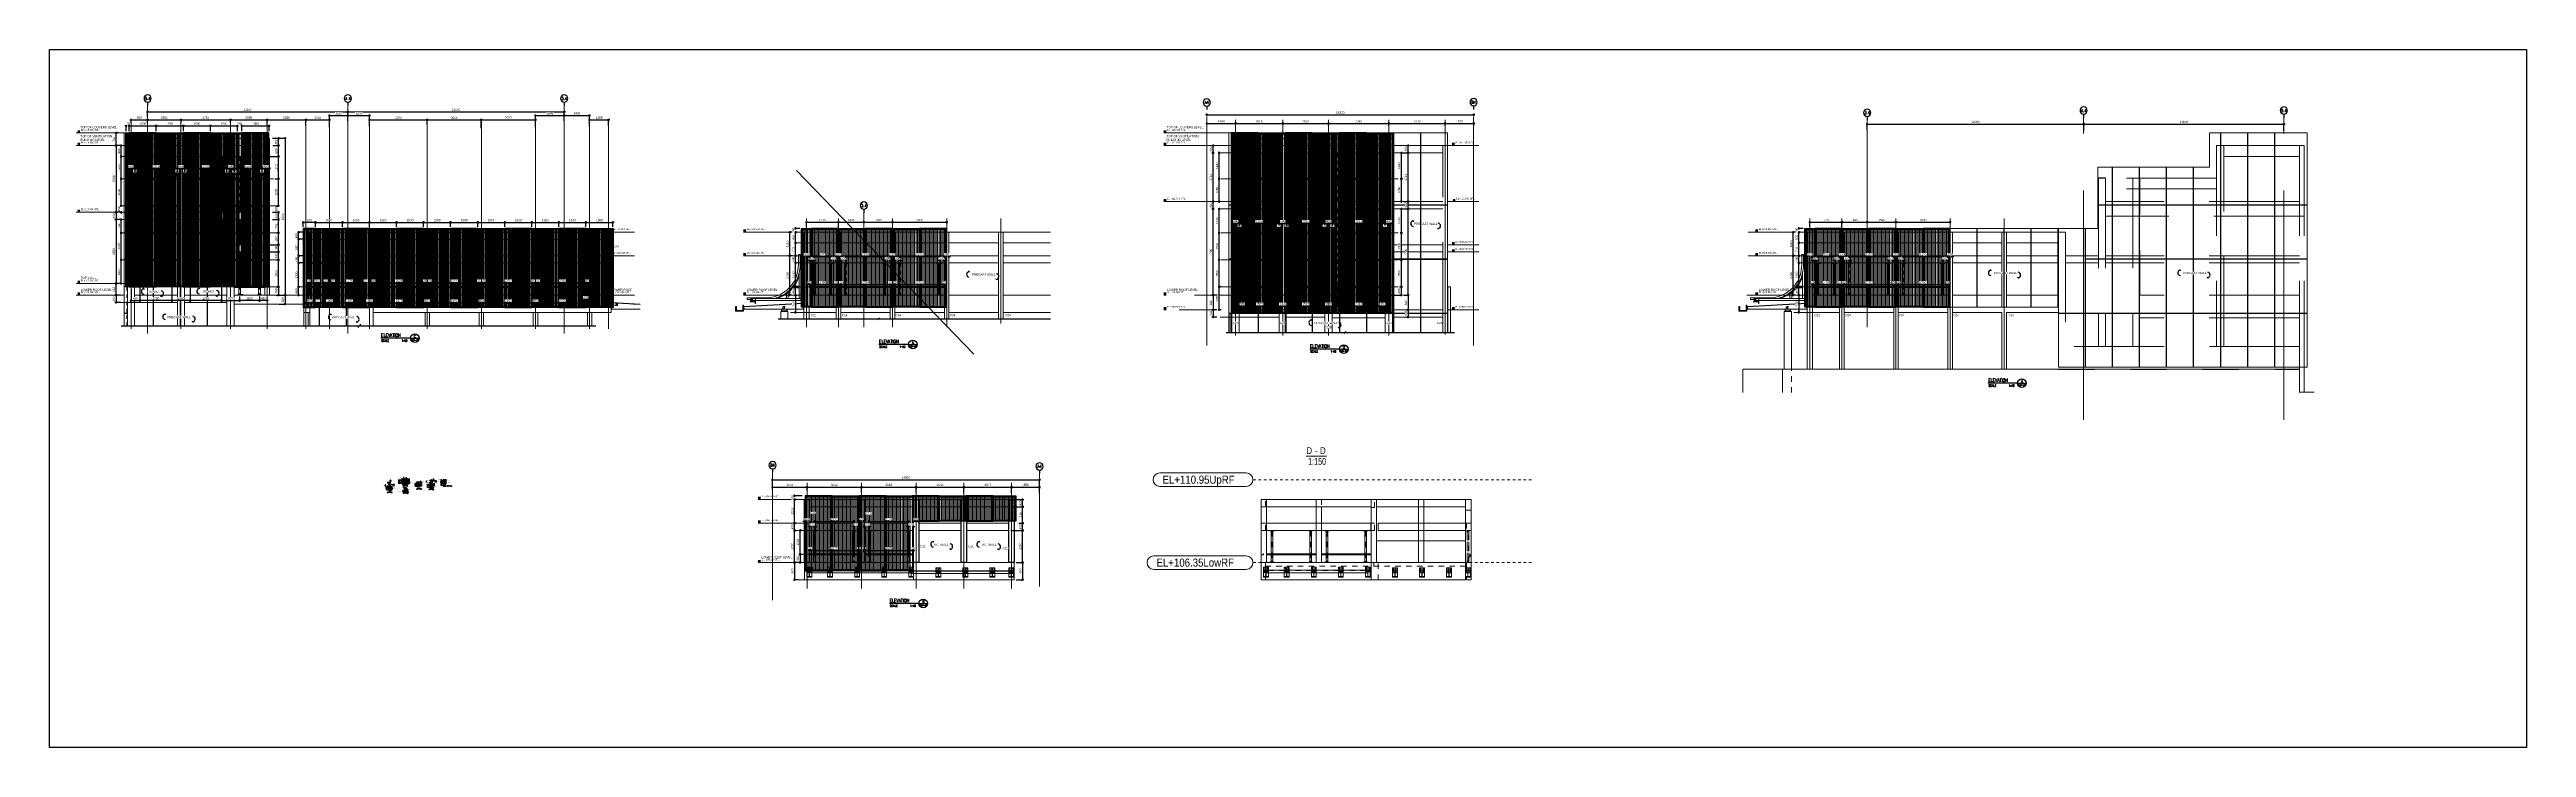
# Model space of a CAD drawing. Header units: millimetres. Extents: x 663313 to 1226001, y 1431724 to 1620898.
# Drawn here: x 663562.8 to 663700.1, y 1524710.8 to 1524749.5 of the extents above; entities that cross this region are included whole.
import ezdxf
from ezdxf.enums import TextEntityAlignment as Align

# ---------------------------------------------------------------- set-up
doc = ezdxf.new("R2010")
doc.units = ezdxf.units.MM
for name, pattern in [('Grid Line', [22.225, 12.7, -3.175, 3.175, -3.175]), ('HIDDEN', [0.375, 0.25, -0.125]), ('XKITLINE00', [0]), ('XKITLINE01', [4, 1, -1, 1, -1]), ('XKITLINE02', [4, 2, -2])]:
    doc.linetypes.add(name, pattern=pattern)
doc.layers.get('Defpoints').update_dxf_attribs({"color": 140})
doc.layers.add('000 - 0_HIDE_OBJ_FRAMING_DEF_SUB', color=1, linetype='Continuous', plot=False)
for name, color, linetype in [('000 - CONCRETE_EX_BUILDING_CUT_COLOR_1', 1, 'Continuous'), ('000 - CONCRETE_EX_BUILDING_MAIN_COLOR_1', 1, 'Continuous'), ('000 - D I M', 1, 'Continuous'), ('CVA010-FRAME-TEXT_3', 3, 'Continuous'), ('CVA044__', 2, 'Continuous'), ('CVT010-FRAME-LINE_3', 3, 'Continuous'), ('DIM', 1, 'Continuous'), ('REVISE', 3, 'Continuous'), ('VPORT', 250, 'Continuous')]:
    doc.layers.add(name, color=color, linetype=linetype)
for name, color, linetype, lineweight in [('A-FLOR-E', 2, 'Continuous', 9), ('A-GENM', 29, 'Continuous', 9), ('Bolt', 7, 'Continuous', 0), ('OtherObjectType', 1, 'Continuous', 0), ('Part', 2, 'Continuous', 0), ('S-GRID', 1, 'Continuous', 9), ('Weld', 2, 'Continuous', 0)]:
    doc.layers.add(name, color=color, linetype=linetype, lineweight=lineweight)
doc.styles.add('ANGSANA', font='angsana.shx', dxfattribs={"width": 0.9})
doc.styles.add('Arial', font='arial.ttf')
doc.styles.add('ARIAL_NARROW', font='ARIALN.TTF')
doc.styles.add('CKST2', font='romans.shx', dxfattribs={"width": 0.8, "height": 4})
doc.styles.add('RomanS', font='romans.shx', dxfattribs={"width": 0.8})
doc.dimstyles.new('Dim - 40 - Cen', dxfattribs={"dimscale": 0.04, "dimtxt": 3, "dimasz": 1, "dimexe": 0, "dimexo": 2.5, "dimgap": 1.5, "dimtad": 1, "dimdec": 0, "dimlfac": 1000, "dimzin": 1, "dimdsep": 46, "dimtxsty": 'Arial', "dimblk": 'CEN1', "dimcen": 0.09, "dimclrd": 1, "dimclre": 49, "dimclrt": 3, "dimadec": 0, "dimazin": 0, "dimtfac": 1, "dimtdec": 0, "dimtix": 1, "dimtofl": 0, "dimtmove": 2, "dimatfit": 3, "dimfxl": 1, "dimtfill": 1, "dimtfillclr": 256, "dimtolj": 1, "dimtzin": 0, "dimarcsym": 0})
doc.dimstyles.new('Dim - 40 - End', dxfattribs={"dimscale": 0.04, "dimtxt": 3, "dimasz": 1, "dimexe": 0, "dimexo": 2.5, "dimgap": 1.5, "dimtad": 1, "dimdec": 0, "dimlfac": 1000, "dimzin": 1, "dimdsep": 46, "dimtxsty": 'Arial', "dimblk": 'END', "dimcen": 0.09, "dimclrd": 1, "dimclre": 49, "dimclrt": 3, "dimadec": 0, "dimazin": 0, "dimtfac": 1, "dimtdec": 0, "dimtix": 1, "dimtofl": 0, "dimtmove": 2, "dimatfit": 3, "dimfxl": 1, "dimtfill": 1, "dimtfillclr": 256, "dimtolj": 1, "dimtzin": 0, "dimarcsym": 0})
doc.dimstyles.new('Dim-10 - CEN', dxfattribs={"dimscale": 0.005, "dimtxt": 3, "dimasz": 1, "dimexe": 0, "dimexo": 1, "dimgap": 1.5, "dimtad": 1, "dimdec": 0, "dimlfac": 1000, "dimzin": 1, "dimdsep": 46, "dimtxsty": 'Arial', "dimblk": 'CEN', "dimcen": 0.09, "dimclrd": 1, "dimclre": 49, "dimclrt": 3, "dimadec": 0, "dimazin": 0, "dimtfac": 1, "dimtdec": 0, "dimtix": 1, "dimtofl": 0, "dimtmove": 2, "dimatfit": 3, "dimfxl": 1, "dimtfill": 1, "dimtolj": 1, "dimtzin": 0, "dimarcsym": 1})
doc.dimstyles.new('Dim-10 - cen-end', dxfattribs={"dimscale": 0.005, "dimtxt": 3, "dimasz": 1, "dimexe": 0, "dimexo": 1, "dimgap": 1.5, "dimtad": 1, "dimdec": 0, "dimlfac": 1000, "dimzin": 1, "dimdsep": 46, "dimtxsty": 'Arial', "dimblk1": 'CEN', "dimblk2": 'END', "dimsah": 1, "dimcen": 0.09, "dimclrd": 1, "dimclre": 49, "dimclrt": 3, "dimadec": 0, "dimazin": 0, "dimtfac": 1, "dimtdec": 0, "dimtix": 1, "dimtofl": 0, "dimtmove": 2, "dimatfit": 3, "dimfxl": 1, "dimtfill": 1, "dimtolj": 1, "dimtzin": 0, "dimarcsym": 1})
doc.dimstyles.new('Dim-10 - end', dxfattribs={"dimscale": 0.005, "dimtxt": 3, "dimasz": 1, "dimexe": 0, "dimexo": 1, "dimgap": 1.5, "dimtad": 1, "dimdec": 0, "dimlfac": 1000, "dimzin": 1, "dimdsep": 46, "dimtxsty": 'Arial', "dimblk": 'END', "dimcen": 0.09, "dimclrd": 1, "dimclre": 49, "dimclrt": 3, "dimadec": 0, "dimazin": 0, "dimtfac": 1, "dimtdec": 0, "dimtix": 1, "dimtofl": 0, "dimtmove": 2, "dimatfit": 3, "dimfxl": 1, "dimtfill": 1, "dimtolj": 1, "dimtzin": 0, "dimarcsym": 1})
doc.dimstyles.new('Dim-Cen', dxfattribs={"dimscale": 0.05, "dimtxt": 3, "dimasz": 1, "dimexe": 0, "dimexo": 1, "dimgap": 1.5, "dimtad": 1, "dimdec": 0, "dimlfac": 1000, "dimzin": 1, "dimdsep": 46, "dimtxsty": 'Arial', "dimblk": 'CEN1', "dimcen": 0.09, "dimclrd": 1, "dimclre": 49, "dimclrt": 3, "dimadec": 0, "dimazin": 0, "dimtfac": 1, "dimtdec": 0, "dimtix": 1, "dimtofl": 0, "dimtmove": 2, "dimatfit": 3, "dimfxl": 1, "dimtfill": 1, "dimtolj": 1, "dimtzin": 0, "dimarcsym": 1})

# ---------------------------------------------------------------- blocks, each defined once
blk = doc.blocks.new('GM_Louver Grill Vertical Z1 - Z Profile-23736417-ENT 4 ELE-3 sheet')
at = {"layer": '000 - 0_HIDE_OBJ_FRAMING_DEF_SUB'}
blk.add_line((-1809424, 105340), (-1809424, 115350), dxfattribs=at)
blk = doc.blocks.new('8')
at = {"layer": '000 - 0_HIDE_OBJ_FRAMING_DEF_SUB'}
for p, q in [((179625, 115350), (179625, 105340)), ((181025, 115300), (179625, 115300)), ((181025, 105340), (181025, 115350)), ((181125, 105340), (181125, 115350)), ((181125, 115300), (182525, 115300)), ((182525, 115350), (182525, 105340)), ((182625, 115350), (182625, 105340)), ((184025, 115300), (182625, 115300)), ((184025, 105340), (184025, 115350)), ((184125, 105340), (184125, 115350)), ((184125, 115300), (185525, 115300)), ((185525, 115350), (185525, 105340)), ((185625, 115350), (185625, 105340)), ((187025, 115300), (185625, 115300)), ((187025, 105340), (187025, 115350)), ((187125, 105340), (187125, 115350)), ((187125, 115300), (188525, 115300)), ((188525, 115350), (188525, 105340)), ((179625, 105390), (181025, 105390)), ((182525, 105390), (181125, 105390)), ((182625, 105390), (184025, 105390)), ((185525, 105390), (184125, 105390)), ((185625, 105390), (187025, 105390)), ((188525, 105390), (187125, 105390))]:
    blk.add_line(p, q, dxfattribs=at)
for points in [[(181075, 115350), (179575, 115350), (179575, 105340), (181075, 105340)], [(181075, 115350), (182575, 115350), (182575, 105340), (181075, 105340)], [(184075, 115350), (182575, 115350), (182575, 105340), (184075, 105340)], [(184075, 115350), (185575, 115350), (185575, 105340), (184075, 105340)], [(187075, 115350), (185575, 115350), (185575, 105340), (187075, 105340)], [(187075, 115350), (188575, 115350), (188575, 105340), (187075, 105340)]]:
    blk.add_lwpolyline(points, close=True, dxfattribs=at)
for p in [(1989122, 0), (1989196, 0), (1989269, 0), (1989343, 0), (1989417, 0), (1989490, 0), (1989564, 0), (1989638, 0), (1989711, 0), (1989785, 0), (1989859, 0), (1989933, 0), (1990006, 0), (1990080, 0), (1990154, 0), (1990227, 0), (1990301, 0), (1990375, 0), (1990598, 0), (1990673, 0), (1990748, 0), (1990823, 0), (1990898, 0), (1990973, 0), (1991048, 0), (1991123, 0), (1991198, 0), (1991273, 0), (1991348, 0), (1991423, 0), (1991498, 0), (1991573, 0), (1991648, 0), (1991723, 0), (1991798, 0), (1991873, 0), (1992098, 0), (1992173, 0), (1992248, 0), (1992323, 0), (1992398, 0), (1992473, 0), (1992548, 0), (1992623, 0), (1992698, 0), (1992773, 0), (1992848, 0), (1992923, 0), (1992998, 0), (1993073, 0), (1993148, 0), (1993223, 0), (1993298, 0), (1993373, 0), (1993598, 0), (1993673, 0), (1993748, 0), (1993823, 0), (1993898, 0), (1993973, 0), (1994048, 0), (1994123, 0), (1994198, 0), (1994273, 0), (1994348, 0), (1994423, 0), (1994498, 0), (1994573, 0), (1994648, 0), (1994723, 0), (1994798, 0), (1994873, 0), (1995098, 0), (1995173, 0), (1995248, 0), (1995323, 0), (1995398, 0), (1995473, 0), (1995548, 0), (1995623, 0), (1995698, 0), (1995773, 0), (1995848, 0), (1995923, 0), (1995998, 0), (1996073, 0), (1996148, 0), (1996223, 0), (1996298, 0), (1996373, 0), (1996598, 0), (1996673, 0), (1996748, 0), (1996823, 0), (1996898, 0), (1996973, 0), (1997048, 0), (1997123, 0), (1997198, 0), (1997273, 0), (1997348, 0), (1997423, 0), (1997498, 0), (1997573, 0), (1997648, 0), (1997723, 0), (1997798, 0), (1997873, 0)]:
    blk.add_blockref('GM_Louver Grill Vertical Z1 - Z Profile-23736417-ENT 4 ELE-3 sheet', p, dxfattribs=at)
blk = doc.blocks.new('GM_Louver Grill Vertical Z1 - Z Profile-18225337-ENT 4 ELE-4 sheet')
at = {"layer": 'A-GENM', "color": 39}
blk.add_line((131839, 105680), (131839, 110050), dxfattribs=at)
blk = doc.blocks.new('4')
at = {"layer": 'DIM'}
for p, q in [((128164, 105680), (128164, 110050)), ((128164, 110000), (128613, 110000)), ((128613, 110050), (128613, 105680)), ((128713, 110050), (128713, 105680)), ((130113, 110000), (128713, 110000)), ((130113, 105680), (130113, 110050)), ((130213, 105680), (130213, 110050)), ((130213, 110000), (131614, 110000)), ((131614, 110050), (131614, 105680)), ((131714, 110050), (131714, 105680)), ((133114, 110000), (131714, 110000)), ((133114, 105680), (133114, 110050)), ((133214, 105680), (133214, 110050)), ((133214, 110000), (134614, 110000)), ((134614, 110050), (134614, 105680)), ((134714, 110050), (134714, 105680)), ((136114, 110000), (134714, 110000)), ((136114, 105680), (136114, 110050)), ((128613, 105730), (128164, 105730)), ((128713, 105730), (130113, 105730)), ((131614, 105730), (130213, 105730)), ((131714, 105730), (133114, 105730)), ((134614, 105730), (133214, 105730)), ((134714, 105730), (136114, 105730))]:
    blk.add_line(p, q, dxfattribs=at)
for points in [[(128114, 110050), (128663, 110050), (128663, 105680), (128114, 105680)], [(130163, 110050), (128663, 110050), (128663, 105680), (130163, 105680)], [(130163, 110050), (131664, 110050), (131664, 105680), (130163, 105680)], [(133164, 110050), (131664, 110050), (131664, 105680), (133164, 105680)], [(133164, 110050), (134664, 110050), (134664, 105680), (133164, 105680)], [(136164, 110050), (134664, 110050), (134664, 105680), (136164, 105680)]]:
    blk.add_lwpolyline(points, close=True, dxfattribs=at)
at = {"layer": 'A-GENM'}
for p in [(-3625, 0), (-3545, 0), (-3465, 0), (-3385, 0), (-3305, 0), (-3075, 0), (-3000, 0), (-2925, 0), (-2850, 0), (-2775, 0), (-2700, 0), (-2625, 0), (-2550, 0), (-2475, 0), (-2400, 0), (-2325, 0), (-2250, 0), (-2175, 0), (-2100, 0), (-2025, 0), (-1950, 0), (-1875, 0), (-1800, 0), (-1575, 0), (-1500, 0), (-1425, 0), (-1350, 0), (-1275, 0), (-1200, 0), (-1125, 0), (-1050, 0), (-975, 0), (-900, 0), (-825, 0), (-750, 0), (-675, 0), (-600, 0), (-450, 0), (-375, 0), (-300, 0), (-75, 0), (0, 0), (75, 0), (150, 0), (225, 0), (300, 0), (375, 0), (450, 0), (525, 0), (600, 0), (675, 0), (750, 0), (825, 0), (900, 0), (975, 0), (1050, 0), (1125, 0), (1200, 0), (1425, 0), (1500, 0), (1575, 0), (1650, 0), (1725, 0), (1800, 0), (1875, 0), (1950, 0), (2025, 0), (2100, 0), (2175, 0), (2250, 0), (2325, 0), (2400, 0), (2475, 0), (2550, 0), (2625, 0), (2700, 0), (2925, 0), (3000, 0), (3075, 0), (3150, 0), (3225, 0), (3300, 0), (3375, 0), (3450, 0), (3525, 0), (3600, 0), (3675, 0), (3750, 0), (3825, 0), (3900, 0), (3975, 0), (4050, 0), (4125, 0), (4200, 0)]:
    blk.add_blockref('GM_Louver Grill Vertical Z1 - Z Profile-18225337-ENT 4 ELE-4 sheet', p, dxfattribs=at)
at = {"layer": 'A-GENM', "color": 250}
blk.add_blockref('GM_Louver Grill Vertical Z1 - Z Profile-18225337-ENT 4 ELE-4 sheet', (-525, 0), dxfattribs=at)
blk = doc.blocks.new('*A2968277')
at = {"layer": 'Part', "linetype": 'XKITLINE00', "lineweight": 0}
for p, q in [((441.413366, 88.530227), (441.413366, 87.880227)), ((441.413366, 88.530227), (468.413366, 88.530227)), ((441.413366, 87.880227), (468.413366, 87.880227)), ((468.413366, 87.880227), (468.413366, 88.530227))]:
    blk.add_line(p, q, dxfattribs=at)
at = {"layer": 'Part', "linetype": 'XKITLINE02', "lineweight": 0}
blk.add_line((441.413366, 87.940227), (468.413366, 87.940227), dxfattribs=at)
blk = doc.blocks.new('*A3033278')
at = {"layer": 'Part', "linetype": 'XKITLINE00', "lineweight": 0}
for p, q in [((443.663364, 101.130227), (443.663364, 88.530227)), ((443.663364, 101.130227), (444.663364, 101.130227)), ((444.663364, 101.130227), (444.663364, 88.530227)), ((443.663364, 87.820227), (443.663364, 84.030227)), ((443.663364, 84.030227), (444.663364, 84.030227)), ((444.663364, 87.820227), (444.663364, 84.030227))]:
    blk.add_line(p, q, dxfattribs=at)
at = {"layer": 'Part', "linetype": 'XKITLINE02', "lineweight": 0}
for p, q in [((444.133364, 101.130227), (444.133364, 84.030227)), ((444.193364, 101.130227), (444.193364, 84.030227)), ((443.663364, 88.530227), (443.663364, 87.820227)), ((444.663364, 88.530227), (444.663364, 87.820227))]:
    blk.add_line(p, q, dxfattribs=at)
blk = doc.blocks.new('*A3044279')
at = {"layer": 'Part', "linetype": 'XKITLINE00', "lineweight": 0}
for p, q in [((443.063364, 83.930227), (445.263364, 83.930227)), ((443.063364, 83.830227), (443.063364, 83.930227)), ((445.263364, 83.830227), (443.063364, 83.830227)), ((445.263364, 83.930227), (445.263364, 83.830227))]:
    blk.add_line(p, q, dxfattribs=at)
blk = doc.blocks.new('*A3045280')
at = {"layer": 'Part', "linetype": 'XKITLINE02', "lineweight": 0}
for p, q in [((444.243364, 84.530227), (444.193364, 84.530227)), ((444.193364, 84.530227), (444.193364, 84.030227)), ((444.193364, 83.930227), (444.793364, 83.930227)), ((444.243364, 84.030227), (444.243364, 84.530227))]:
    blk.add_line(p, q, dxfattribs=at)
at = {"layer": 'Part', "linetype": 'XKITLINE00', "lineweight": 0}
for p, q in [((444.193364, 84.030227), (444.193364, 83.930227)), ((444.243364, 83.980227), (444.243364, 84.030227)), ((444.793364, 83.980227), (444.243364, 83.980227)), ((444.793364, 83.930227), (444.793364, 83.980227))]:
    blk.add_line(p, q, dxfattribs=at)
blk = doc.blocks.new('*A3046281')
at = {"layer": 'Part', "linetype": 'XKITLINE00', "lineweight": 0}
for p, q in [((442.863364, 83.630227), (443.063364, 83.830227)), ((443.063364, 83.830227), (445.293364, 83.830227)), ((445.293364, 83.830227), (445.463364, 83.630227))]:
    blk.add_line(p, q, dxfattribs=at)
at = {"layer": 'Part', "linetype": 'XKITLINE02', "lineweight": 0}
blk.add_line((445.463364, 83.630227), (442.863364, 83.630227), dxfattribs=at)
blk = doc.blocks.new('*A3047282')
at = {"layer": 'Bolt', "linetype": 'XKITLINE02', "lineweight": 0}
for p, q in [((444.322564, 84.230227), (443.893364, 84.230227)), ((444.193364, 84.300227), (444.133364, 84.300227)), ((444.193364, 84.160227), (444.133364, 84.160227)), ((444.243364, 84.400227), (444.193364, 84.400227)), ((444.243364, 84.060227), (444.193364, 84.060227))]:
    blk.add_line(p, q, dxfattribs=at)
blk = doc.blocks.new('*A3048283')
at = {"layer": 'Bolt'}
for points in [[(443.3, 83.9), (443.3, 83.8), (443.2, 83.8), (443.2, 83.9)], [(445.1, 83.9), (445.1, 83.8), (445, 83.8), (445, 83.9)]]:
    blk.add_hatch(color=256, dxfattribs=at).paths.add_polyline_path(points, flags=17)
at = {"layer": 'Bolt', "linetype": 'XKITLINE00', "lineweight": 0}
for p, q in [((443.2, 83.9), (443.2, 83.8)), ((443.3, 83.9), (443.3, 83.8)), ((443.3, 83.9), (443.3, 83.8)), ((445, 83.9), (445, 83.8)), ((445.1, 83.9), (445.1, 83.8)), ((445.1, 83.9), (445.1, 83.8))]:
    blk.add_line(p, q, dxfattribs=at)
blk = doc.blocks.new('*A3055284')
at = {"layer": 'Bolt'}
for points in [[(443.3, 101.3), (443.3, 101.2), (443.2, 101.2), (443.2, 101.3)], [(445.1, 101.3), (445.1, 101.2), (445, 101.2), (445, 101.3)]]:
    blk.add_hatch(color=256, dxfattribs=at).paths.add_polyline_path(points, flags=17)
at = {"layer": 'Bolt', "linetype": 'XKITLINE00', "lineweight": 0}
for p, q in [((443.2, 101.2), (443.2, 101.3)), ((443.3, 101.2), (443.3, 101.3)), ((443.3, 101.2), (443.3, 101.3)), ((445, 101.2), (445, 101.3)), ((445.1, 101.2), (445.1, 101.3)), ((445.1, 101.2), (445.1, 101.3))]:
    blk.add_line(p, q, dxfattribs=at)
blk = doc.blocks.new('*A3056285')
at = {"layer": 'Bolt', "linetype": 'XKITLINE02', "lineweight": 0}
for p, q in [((444.322564, 100.930227), (443.893364, 100.930227)), ((444.193364, 101.000227), (444.133364, 101.000227)), ((444.193364, 100.860227), (444.133364, 100.860227)), ((444.243364, 101.100227), (444.193364, 101.100227)), ((444.243364, 100.760227), (444.193364, 100.760227))]:
    blk.add_line(p, q, dxfattribs=at)
blk = doc.blocks.new('*A3057286')
at = {"layer": 'Part', "linetype": 'XKITLINE00', "lineweight": 0}
for p, q in [((443.063364, 101.330227), (442.863364, 101.530227)), ((443.063364, 101.330227), (445.293364, 101.330227)), ((445.293364, 101.330227), (445.463364, 101.530227))]:
    blk.add_line(p, q, dxfattribs=at)
at = {"layer": 'Part', "linetype": 'XKITLINE02', "lineweight": 0}
blk.add_line((442.863364, 101.530227), (445.463364, 101.530227), dxfattribs=at)
blk = doc.blocks.new('*A3058287')
at = {"layer": 'Part', "linetype": 'XKITLINE00', "lineweight": 0}
for p, q in [((444.193364, 101.230227), (444.193364, 101.130227)), ((444.793364, 101.180227), (444.243364, 101.180227)), ((444.243364, 101.180227), (444.243364, 101.130227)), ((444.793364, 101.230227), (444.793364, 101.180227))]:
    blk.add_line(p, q, dxfattribs=at)
at = {"layer": 'Part', "linetype": 'XKITLINE02', "lineweight": 0}
for p, q in [((444.193364, 101.230227), (444.793364, 101.230227)), ((444.193364, 101.130227), (444.193364, 100.630227)), ((444.193364, 100.630227), (444.243364, 100.630227)), ((444.243364, 101.130227), (444.243364, 100.630227))]:
    blk.add_line(p, q, dxfattribs=at)
blk = doc.blocks.new('*A3059288')
at = {"layer": 'Part', "linetype": 'XKITLINE00', "lineweight": 0}
for p, q in [((443.063364, 101.230227), (443.063364, 101.330227)), ((443.063364, 101.330227), (445.263364, 101.330227)), ((443.063364, 101.230227), (445.263364, 101.230227)), ((445.263364, 101.330227), (445.263364, 101.230227))]:
    blk.add_line(p, q, dxfattribs=at)
blk = doc.blocks.new('*A3092289')
at = {"layer": 'Bolt'}
for points in [[(443.8, 87.8), (443.8, 87.9), (443.9, 87.9), (443.9, 87.8)], [(443.8, 87.9), (443.8, 87.9), (443.9, 87.9), (443.9, 87.9)], [(444.4, 87.8), (444.4, 87.9), (444.5, 87.9), (444.5, 87.8)], [(444.4, 87.9), (444.4, 87.9), (444.5, 87.9), (444.5, 87.9)]]:
    blk.add_hatch(color=256, dxfattribs=at).paths.add_polyline_path(points, flags=17)
at = {"layer": 'Bolt', "linetype": 'XKITLINE00', "lineweight": 0}
for p, q in [((443.8, 87.8), (443.8, 87.9)), ((443.8, 87.9), (443.8, 87.9)), ((443.9, 87.7), (443.9, 88.2)), ((443.9, 87.8), (443.9, 87.9)), ((443.9, 87.9), (443.9, 87.9)), ((444.4, 87.8), (444.4, 87.9)), ((444.4, 87.9), (444.4, 87.9)), ((444.5, 87.7), (444.5, 88.2)), ((444.5, 87.8), (444.5, 87.9)), ((444.5, 87.9), (444.5, 87.9))]:
    blk.add_line(p, q, dxfattribs=at)
blk = doc.blocks.new('*A3093290')
at = {"layer": 'Part', "linetype": 'XKITLINE00', "lineweight": 0}
for p, q in [((443.663364, 87.820227), (443.663364, 87.880227)), ((444.663364, 87.820227), (443.663364, 87.820227)), ((444.663364, 87.880227), (444.663364, 87.820227))]:
    blk.add_line(p, q, dxfattribs=at)
at = {"layer": 'Part', "linetype": 'XKITLINE02', "lineweight": 0}
blk.add_line((443.663364, 87.880227), (444.663364, 87.880227), dxfattribs=at)
blk = doc.blocks.new('*A3094291')
at = {"layer": 'Part', "linetype": 'XKITLINE00', "lineweight": 0}
for p, q in [((444.133364, 87.820227), (444.193364, 87.820227)), ((444.133364, 86.820227), (444.133364, 87.820227)), ((444.133364, 87.520227), (444.193364, 87.520227)), ((444.193364, 86.820227), (444.133364, 86.820227)), ((444.193364, 87.820227), (444.193364, 86.820227))]:
    blk.add_line(p, q, dxfattribs=at)
blk = doc.blocks.new('*A3166292')
at = {"layer": 'Part', "linetype": 'XKITLINE00', "lineweight": 0}
for p, q in [((471.413366, 88.530227), (471.413366, 87.880227)), ((471.413366, 88.530227), (498.413366, 88.530227)), ((471.413366, 87.880227), (498.413366, 87.880227)), ((498.413366, 87.880227), (498.413366, 88.530227))]:
    blk.add_line(p, q, dxfattribs=at)
at = {"layer": 'Part', "linetype": 'XKITLINE02', "lineweight": 0}
blk.add_line((471.413366, 87.940227), (498.413366, 87.940227), dxfattribs=at)
blk = doc.blocks.new('*A3170293')
at = {"layer": 'Part', "linetype": 'XKITLINE00', "lineweight": 0}
for p, q in [((473.663364, 101.130227), (473.663364, 88.530227)), ((473.663364, 101.130227), (474.663364, 101.130227)), ((474.663364, 101.130227), (474.663364, 88.530227)), ((473.663364, 87.820227), (473.663364, 84.030227)), ((473.663364, 84.030227), (474.663364, 84.030227)), ((474.663364, 87.820227), (474.663364, 84.030227))]:
    blk.add_line(p, q, dxfattribs=at)
at = {"layer": 'Part', "linetype": 'XKITLINE02', "lineweight": 0}
for p, q in [((474.133364, 101.130227), (474.133364, 84.030227)), ((474.193364, 101.130227), (474.193364, 84.030227)), ((473.663364, 88.530227), (473.663364, 87.820227)), ((474.663364, 88.530227), (474.663364, 87.820227))]:
    blk.add_line(p, q, dxfattribs=at)
blk = doc.blocks.new('*A3171294')
at = {"layer": 'Part', "linetype": 'XKITLINE00', "lineweight": 0}
for p, q in [((495.163364, 101.130227), (495.163364, 88.530227)), ((495.163364, 101.130227), (496.163364, 101.130227)), ((496.163364, 101.130227), (496.163364, 88.530227)), ((495.163364, 87.820227), (495.163364, 84.030227)), ((495.163364, 84.030227), (496.163364, 84.030227)), ((496.163364, 87.820227), (496.163364, 84.030227))]:
    blk.add_line(p, q, dxfattribs=at)
at = {"layer": 'Part', "linetype": 'XKITLINE02', "lineweight": 0}
for p, q in [((495.633364, 101.130227), (495.633364, 84.030227)), ((495.693364, 101.130227), (495.693364, 84.030227)), ((495.163364, 88.530227), (495.163364, 87.820227)), ((496.163364, 88.530227), (496.163364, 87.820227))]:
    blk.add_line(p, q, dxfattribs=at)
blk = doc.blocks.new('*A3179295')
at = {"layer": 'Part', "linetype": 'XKITLINE00', "lineweight": 0}
for p, q in [((465.163364, 101.130227), (465.163364, 88.530227)), ((465.163364, 101.130227), (466.163364, 101.130227)), ((466.163364, 101.130227), (466.163364, 88.530227)), ((465.163364, 87.820227), (465.163364, 84.030227)), ((465.163364, 84.030227), (466.163364, 84.030227)), ((466.163364, 87.820227), (466.163364, 84.030227))]:
    blk.add_line(p, q, dxfattribs=at)
at = {"layer": 'Part', "linetype": 'XKITLINE02', "lineweight": 0}
for p, q in [((465.633364, 101.130227), (465.633364, 84.030227)), ((465.693364, 101.130227), (465.693364, 84.030227)), ((465.163364, 88.530227), (465.163364, 87.820227)), ((466.163364, 88.530227), (466.163364, 87.820227))]:
    blk.add_line(p, q, dxfattribs=at)
blk = doc.blocks.new('*A3180296')
at = {"layer": 'Part', "linetype": 'XKITLINE02', "lineweight": 0}
for p, q in [((495.743364, 84.530227), (495.693364, 84.530227)), ((495.693364, 84.530227), (495.693364, 84.030227)), ((495.693364, 83.930227), (496.293364, 83.930227)), ((495.743364, 84.030227), (495.743364, 84.530227))]:
    blk.add_line(p, q, dxfattribs=at)
at = {"layer": 'Part', "linetype": 'XKITLINE00', "lineweight": 0}
for p, q in [((495.693364, 84.030227), (495.693364, 83.930227)), ((495.743364, 83.980227), (495.743364, 84.030227)), ((496.293364, 83.980227), (495.743364, 83.980227)), ((496.293364, 83.930227), (496.293364, 83.980227))]:
    blk.add_line(p, q, dxfattribs=at)
blk = doc.blocks.new('*A3181297')
at = {"layer": 'Part', "linetype": 'XKITLINE00', "lineweight": 0}
for p, q in [((494.363364, 83.630227), (494.563364, 83.830227)), ((494.563364, 83.830227), (496.793364, 83.830227)), ((496.793364, 83.830227), (496.963364, 83.630227))]:
    blk.add_line(p, q, dxfattribs=at)
at = {"layer": 'Part', "linetype": 'XKITLINE02', "lineweight": 0}
blk.add_line((496.963364, 83.630227), (494.363364, 83.630227), dxfattribs=at)
blk = doc.blocks.new('*A3182298')
at = {"layer": 'Bolt', "linetype": 'XKITLINE02', "lineweight": 0}
for p, q in [((495.822564, 84.230227), (495.393364, 84.230227)), ((495.693364, 84.300227), (495.633364, 84.300227)), ((495.693364, 84.160227), (495.633364, 84.160227)), ((495.743364, 84.400227), (495.693364, 84.400227)), ((495.743364, 84.060227), (495.693364, 84.060227))]:
    blk.add_line(p, q, dxfattribs=at)
blk = doc.blocks.new('*A3183299')
at = {"layer": 'Bolt'}
for points in [[(494.8, 83.9), (494.8, 83.8), (494.7, 83.8), (494.7, 83.9)], [(496.6, 83.9), (496.6, 83.8), (496.5, 83.8), (496.5, 83.9)]]:
    blk.add_hatch(color=256, dxfattribs=at).paths.add_polyline_path(points, flags=17)
at = {"layer": 'Bolt', "linetype": 'XKITLINE00', "lineweight": 0}
for p, q in [((494.7, 83.9), (494.7, 83.8)), ((494.8, 83.9), (494.8, 83.8)), ((494.8, 83.9), (494.8, 83.8)), ((496.5, 83.9), (496.5, 83.8)), ((496.6, 83.9), (496.6, 83.8)), ((496.6, 83.9), (496.6, 83.8))]:
    blk.add_line(p, q, dxfattribs=at)
blk = doc.blocks.new('*A3184300')
at = {"layer": 'Bolt'}
for points in [[(473.8, 87.8), (473.8, 87.9), (473.9, 87.9), (473.9, 87.8)], [(473.8, 87.9), (473.8, 87.9), (473.9, 87.9), (473.9, 87.9)], [(474.4, 87.8), (474.4, 87.9), (474.5, 87.9), (474.5, 87.8)], [(474.4, 87.9), (474.4, 87.9), (474.5, 87.9), (474.5, 87.9)]]:
    blk.add_hatch(color=256, dxfattribs=at).paths.add_polyline_path(points, flags=17)
at = {"layer": 'Bolt', "linetype": 'XKITLINE00', "lineweight": 0}
for p, q in [((473.8, 87.8), (473.8, 87.9)), ((473.8, 87.9), (473.8, 87.9)), ((473.9, 87.7), (473.9, 88.2)), ((473.9, 87.8), (473.9, 87.9)), ((473.9, 87.9), (473.9, 87.9)), ((474.4, 87.8), (474.4, 87.9)), ((474.4, 87.9), (474.4, 87.9)), ((474.5, 87.7), (474.5, 88.2)), ((474.5, 87.8), (474.5, 87.9)), ((474.5, 87.9), (474.5, 87.9))]:
    blk.add_line(p, q, dxfattribs=at)
blk = doc.blocks.new('*A3185301')
at = {"layer": 'Part', "linetype": 'XKITLINE00', "lineweight": 0}
for p, q in [((473.663364, 87.820227), (473.663364, 87.880227)), ((474.663364, 87.820227), (473.663364, 87.820227)), ((474.663364, 87.880227), (474.663364, 87.820227))]:
    blk.add_line(p, q, dxfattribs=at)
at = {"layer": 'Part', "linetype": 'XKITLINE02', "lineweight": 0}
blk.add_line((473.663364, 87.880227), (474.663364, 87.880227), dxfattribs=at)
blk = doc.blocks.new('*A3186302')
at = {"layer": 'Part', "linetype": 'XKITLINE00', "lineweight": 0}
for p, q in [((474.133364, 87.820227), (474.193364, 87.820227)), ((474.133364, 86.820227), (474.133364, 87.820227)), ((474.133364, 87.520227), (474.193364, 87.520227)), ((474.193364, 86.820227), (474.133364, 86.820227)), ((474.193364, 87.820227), (474.193364, 86.820227))]:
    blk.add_line(p, q, dxfattribs=at)
blk = doc.blocks.new('*A3187303')
at = {"layer": 'Part', "linetype": 'XKITLINE00', "lineweight": 0}
for p, q in [((473.063364, 83.930227), (475.263364, 83.930227)), ((473.063364, 83.830227), (473.063364, 83.930227)), ((475.263364, 83.830227), (473.063364, 83.830227)), ((475.263364, 83.930227), (475.263364, 83.830227))]:
    blk.add_line(p, q, dxfattribs=at)
blk = doc.blocks.new('*A3188304')
at = {"layer": 'Part', "linetype": 'XKITLINE02', "lineweight": 0}
for p, q in [((474.243364, 84.530227), (474.193364, 84.530227)), ((474.193364, 84.530227), (474.193364, 84.030227)), ((474.193364, 83.930227), (474.793364, 83.930227)), ((474.243364, 84.030227), (474.243364, 84.530227))]:
    blk.add_line(p, q, dxfattribs=at)
at = {"layer": 'Part', "linetype": 'XKITLINE00', "lineweight": 0}
for p, q in [((474.193364, 84.030227), (474.193364, 83.930227)), ((474.243364, 83.980227), (474.243364, 84.030227)), ((474.793364, 83.980227), (474.243364, 83.980227)), ((474.793364, 83.930227), (474.793364, 83.980227))]:
    blk.add_line(p, q, dxfattribs=at)
blk = doc.blocks.new('*A3189305')
at = {"layer": 'Part', "linetype": 'XKITLINE00', "lineweight": 0}
for p, q in [((472.863364, 83.630227), (473.063364, 83.830227)), ((473.063364, 83.830227), (475.293364, 83.830227)), ((475.293364, 83.830227), (475.463364, 83.630227))]:
    blk.add_line(p, q, dxfattribs=at)
at = {"layer": 'Part', "linetype": 'XKITLINE02', "lineweight": 0}
blk.add_line((475.463364, 83.630227), (472.863364, 83.630227), dxfattribs=at)
blk = doc.blocks.new('*A3190306')
at = {"layer": 'Bolt', "linetype": 'XKITLINE02', "lineweight": 0}
for p, q in [((474.322564, 84.230227), (473.893364, 84.230227)), ((474.193364, 84.300227), (474.133364, 84.300227)), ((474.193364, 84.160227), (474.133364, 84.160227)), ((474.243364, 84.400227), (474.193364, 84.400227)), ((474.243364, 84.060227), (474.193364, 84.060227))]:
    blk.add_line(p, q, dxfattribs=at)
blk = doc.blocks.new('*A3191307')
at = {"layer": 'Bolt'}
for points in [[(473.3, 83.9), (473.3, 83.8), (473.2, 83.8), (473.2, 83.9)], [(475.1, 83.9), (475.1, 83.8), (475, 83.8), (475, 83.9)]]:
    blk.add_hatch(color=256, dxfattribs=at).paths.add_polyline_path(points, flags=17)
at = {"layer": 'Bolt', "linetype": 'XKITLINE00', "lineweight": 0}
for p, q in [((473.2, 83.9), (473.2, 83.8)), ((473.3, 83.9), (473.3, 83.8)), ((473.3, 83.9), (473.3, 83.8)), ((475, 83.9), (475, 83.8)), ((475.1, 83.9), (475.1, 83.8)), ((475.1, 83.9), (475.1, 83.8))]:
    blk.add_line(p, q, dxfattribs=at)
blk = doc.blocks.new('*A3192308')
at = {"layer": 'Bolt'}
for points in [[(494.8, 101.3), (494.8, 101.2), (494.7, 101.2), (494.7, 101.3)], [(496.6, 101.3), (496.6, 101.2), (496.5, 101.2), (496.5, 101.3)]]:
    blk.add_hatch(color=256, dxfattribs=at).paths.add_polyline_path(points, flags=17)
at = {"layer": 'Bolt', "linetype": 'XKITLINE00', "lineweight": 0}
for p, q in [((494.7, 101.2), (494.7, 101.3)), ((494.8, 101.2), (494.8, 101.3)), ((494.8, 101.2), (494.8, 101.3)), ((496.5, 101.2), (496.5, 101.3)), ((496.6, 101.2), (496.6, 101.3)), ((496.6, 101.2), (496.6, 101.3))]:
    blk.add_line(p, q, dxfattribs=at)
blk = doc.blocks.new('*A3193309')
at = {"layer": 'Bolt', "linetype": 'XKITLINE02', "lineweight": 0}
for p, q in [((495.822564, 100.930227), (495.393364, 100.930227)), ((495.693364, 101.000227), (495.633364, 101.000227)), ((495.693364, 100.860227), (495.633364, 100.860227)), ((495.743364, 101.100227), (495.693364, 101.100227)), ((495.743364, 100.760227), (495.693364, 100.760227))]:
    blk.add_line(p, q, dxfattribs=at)
blk = doc.blocks.new('*A3194310')
at = {"layer": 'Part', "linetype": 'XKITLINE00', "lineweight": 0}
for p, q in [((494.563364, 101.330227), (494.363364, 101.530227)), ((494.563364, 101.330227), (496.793364, 101.330227)), ((496.793364, 101.330227), (496.963364, 101.530227))]:
    blk.add_line(p, q, dxfattribs=at)
at = {"layer": 'Part', "linetype": 'XKITLINE02', "lineweight": 0}
blk.add_line((494.363364, 101.530227), (496.963364, 101.530227), dxfattribs=at)
blk = doc.blocks.new('*A3195311')
at = {"layer": 'Part', "linetype": 'XKITLINE00', "lineweight": 0}
for p, q in [((495.693364, 101.230227), (495.693364, 101.130227)), ((496.293364, 101.180227), (495.743364, 101.180227)), ((495.743364, 101.180227), (495.743364, 101.130227)), ((496.293364, 101.230227), (496.293364, 101.180227))]:
    blk.add_line(p, q, dxfattribs=at)
at = {"layer": 'Part', "linetype": 'XKITLINE02', "lineweight": 0}
for p, q in [((495.693364, 101.230227), (496.293364, 101.230227)), ((495.693364, 101.130227), (495.693364, 100.630227)), ((495.693364, 100.630227), (495.743364, 100.630227)), ((495.743364, 101.130227), (495.743364, 100.630227))]:
    blk.add_line(p, q, dxfattribs=at)
blk = doc.blocks.new('*A3196312')
at = {"layer": 'Part', "linetype": 'XKITLINE00', "lineweight": 0}
for p, q in [((494.563364, 101.230227), (494.563364, 101.330227)), ((494.563364, 101.330227), (496.763364, 101.330227)), ((494.563364, 101.230227), (496.763364, 101.230227)), ((496.763364, 101.330227), (496.763364, 101.230227))]:
    blk.add_line(p, q, dxfattribs=at)
blk = doc.blocks.new('*A3204313')
at = {"layer": 'Bolt'}
for points in [[(473.3, 101.3), (473.3, 101.2), (473.2, 101.2), (473.2, 101.3)], [(475.1, 101.3), (475.1, 101.2), (475, 101.2), (475, 101.3)]]:
    blk.add_hatch(color=256, dxfattribs=at).paths.add_polyline_path(points, flags=17)
at = {"layer": 'Bolt', "linetype": 'XKITLINE00', "lineweight": 0}
for p, q in [((473.2, 101.2), (473.2, 101.3)), ((473.3, 101.2), (473.3, 101.3)), ((473.3, 101.2), (473.3, 101.3)), ((475, 101.2), (475, 101.3)), ((475.1, 101.2), (475.1, 101.3)), ((475.1, 101.2), (475.1, 101.3))]:
    blk.add_line(p, q, dxfattribs=at)
blk = doc.blocks.new('*A3205314')
at = {"layer": 'Bolt', "linetype": 'XKITLINE02', "lineweight": 0}
for p, q in [((474.322564, 100.930227), (473.893364, 100.930227)), ((474.193364, 101.000227), (474.133364, 101.000227)), ((474.193364, 100.860227), (474.133364, 100.860227)), ((474.243364, 101.100227), (474.193364, 101.100227)), ((474.243364, 100.760227), (474.193364, 100.760227))]:
    blk.add_line(p, q, dxfattribs=at)
blk = doc.blocks.new('*A3206315')
at = {"layer": 'Part', "linetype": 'XKITLINE00', "lineweight": 0}
for p, q in [((473.063364, 101.330227), (472.863364, 101.530227)), ((473.063364, 101.330227), (475.293364, 101.330227)), ((475.293364, 101.330227), (475.463364, 101.530227))]:
    blk.add_line(p, q, dxfattribs=at)
at = {"layer": 'Part', "linetype": 'XKITLINE02', "lineweight": 0}
blk.add_line((472.863364, 101.530227), (475.463364, 101.530227), dxfattribs=at)
blk = doc.blocks.new('*A3207316')
at = {"layer": 'Part', "linetype": 'XKITLINE00', "lineweight": 0}
for p, q in [((474.193364, 101.230227), (474.193364, 101.130227)), ((474.793364, 101.180227), (474.243364, 101.180227)), ((474.243364, 101.180227), (474.243364, 101.130227)), ((474.793364, 101.230227), (474.793364, 101.180227))]:
    blk.add_line(p, q, dxfattribs=at)
at = {"layer": 'Part', "linetype": 'XKITLINE02', "lineweight": 0}
for p, q in [((474.193364, 101.230227), (474.793364, 101.230227)), ((474.193364, 101.130227), (474.193364, 100.630227)), ((474.193364, 100.630227), (474.243364, 100.630227)), ((474.243364, 101.130227), (474.243364, 100.630227))]:
    blk.add_line(p, q, dxfattribs=at)
blk = doc.blocks.new('*A3208317')
at = {"layer": 'Part', "linetype": 'XKITLINE00', "lineweight": 0}
for p, q in [((473.063364, 101.230227), (473.063364, 101.330227)), ((473.063364, 101.330227), (475.263364, 101.330227)), ((473.063364, 101.230227), (475.263364, 101.230227)), ((475.263364, 101.330227), (475.263364, 101.230227))]:
    blk.add_line(p, q, dxfattribs=at)
blk = doc.blocks.new('*A3212318')
at = {"layer": 'Bolt'}
for points in [[(465.3, 87.8), (465.3, 87.9), (465.4, 87.9), (465.4, 87.8)], [(465.3, 87.9), (465.3, 87.9), (465.4, 87.9), (465.4, 87.9)], [(465.9, 87.8), (465.9, 87.9), (466, 87.9), (466, 87.8)], [(465.9, 87.9), (465.9, 87.9), (466, 87.9), (466, 87.9)]]:
    blk.add_hatch(color=256, dxfattribs=at).paths.add_polyline_path(points, flags=17)
at = {"layer": 'Bolt', "linetype": 'XKITLINE00', "lineweight": 0}
for p, q in [((465.3, 87.8), (465.3, 87.9)), ((465.3, 87.9), (465.3, 87.9)), ((465.4, 87.7), (465.4, 88.2)), ((465.4, 87.8), (465.4, 87.9)), ((465.4, 87.9), (465.4, 87.9)), ((465.9, 87.8), (465.9, 87.9)), ((465.9, 87.9), (465.9, 87.9)), ((466, 87.7), (466, 88.2)), ((466, 87.8), (466, 87.9)), ((466, 87.9), (466, 87.9))]:
    blk.add_line(p, q, dxfattribs=at)
blk = doc.blocks.new('*A3213319')
at = {"layer": 'Part', "linetype": 'XKITLINE00', "lineweight": 0}
for p, q in [((465.163364, 87.820227), (465.163364, 87.880227)), ((465.163364, 87.820227), (466.163364, 87.820227)), ((466.163364, 87.820227), (466.163364, 87.880227))]:
    blk.add_line(p, q, dxfattribs=at)
at = {"layer": 'Part', "linetype": 'XKITLINE02', "lineweight": 0}
blk.add_line((465.163364, 87.880227), (466.163364, 87.880227), dxfattribs=at)
blk = doc.blocks.new('*A3214320')
at = {"layer": 'Part', "linetype": 'XKITLINE00', "lineweight": 0}
for p, q in [((465.633364, 87.820227), (465.693364, 87.820227)), ((465.633364, 86.820227), (465.633364, 87.820227)), ((465.633364, 87.520227), (465.693364, 87.520227)), ((465.693364, 86.820227), (465.633364, 86.820227)), ((465.693364, 87.820227), (465.693364, 86.820227))]:
    blk.add_line(p, q, dxfattribs=at)
blk = doc.blocks.new('*A3215321')
at = {"layer": 'Part', "linetype": 'XKITLINE00', "lineweight": 0}
for p, q in [((464.563364, 83.930227), (466.763364, 83.930227)), ((464.563364, 83.830227), (464.563364, 83.930227)), ((466.763364, 83.830227), (464.563364, 83.830227)), ((466.763364, 83.930227), (466.763364, 83.830227))]:
    blk.add_line(p, q, dxfattribs=at)
blk = doc.blocks.new('*A3216322')
at = {"layer": 'Part', "linetype": 'XKITLINE02', "lineweight": 0}
for p, q in [((465.743364, 84.530227), (465.693364, 84.530227)), ((465.693364, 84.530227), (465.693364, 84.030227)), ((465.693364, 83.930227), (466.293364, 83.930227)), ((465.743364, 84.030227), (465.743364, 84.530227))]:
    blk.add_line(p, q, dxfattribs=at)
at = {"layer": 'Part', "linetype": 'XKITLINE00', "lineweight": 0}
for p, q in [((465.693364, 84.030227), (465.693364, 83.930227)), ((465.743364, 83.980227), (465.743364, 84.030227)), ((466.293364, 83.980227), (465.743364, 83.980227)), ((466.293364, 83.930227), (466.293364, 83.980227))]:
    blk.add_line(p, q, dxfattribs=at)
blk = doc.blocks.new('*A3217323')
at = {"layer": 'Part', "linetype": 'XKITLINE00', "lineweight": 0}
for p, q in [((464.363364, 83.630227), (464.563364, 83.830227)), ((464.563364, 83.830227), (466.793364, 83.830227)), ((466.793364, 83.830227), (466.963364, 83.630227))]:
    blk.add_line(p, q, dxfattribs=at)
at = {"layer": 'Part', "linetype": 'XKITLINE02', "lineweight": 0}
blk.add_line((466.963364, 83.630227), (464.363364, 83.630227), dxfattribs=at)
blk = doc.blocks.new('*A3218324')
at = {"layer": 'Bolt', "linetype": 'XKITLINE02', "lineweight": 0}
for p, q in [((465.822564, 84.230227), (465.393364, 84.230227)), ((465.693364, 84.300227), (465.633364, 84.300227)), ((465.693364, 84.160227), (465.633364, 84.160227)), ((465.743364, 84.400227), (465.693364, 84.400227)), ((465.743364, 84.060227), (465.693364, 84.060227))]:
    blk.add_line(p, q, dxfattribs=at)
blk = doc.blocks.new('*A3219325')
at = {"layer": 'Bolt'}
for points in [[(464.8, 83.9), (464.8, 83.8), (464.7, 83.8), (464.7, 83.9)], [(466.6, 83.9), (466.6, 83.8), (466.5, 83.8), (466.5, 83.9)]]:
    blk.add_hatch(color=256, dxfattribs=at).paths.add_polyline_path(points, flags=17)
at = {"layer": 'Bolt', "linetype": 'XKITLINE00', "lineweight": 0}
for p, q in [((464.7, 83.9), (464.7, 83.8)), ((464.8, 83.9), (464.8, 83.8)), ((464.8, 83.9), (464.8, 83.8)), ((466.5, 83.9), (466.5, 83.8)), ((466.6, 83.9), (466.6, 83.8)), ((466.6, 83.9), (466.6, 83.8))]:
    blk.add_line(p, q, dxfattribs=at)
blk = doc.blocks.new('*A3220326')
at = {"layer": 'Bolt'}
for points in [[(464.8, 101.3), (464.8, 101.2), (464.7, 101.2), (464.7, 101.3)], [(466.6, 101.3), (466.6, 101.2), (466.5, 101.2), (466.5, 101.3)]]:
    blk.add_hatch(color=256, dxfattribs=at).paths.add_polyline_path(points, flags=17)
at = {"layer": 'Bolt', "linetype": 'XKITLINE00', "lineweight": 0}
for p, q in [((464.7, 101.2), (464.7, 101.3)), ((464.8, 101.2), (464.8, 101.3)), ((464.8, 101.2), (464.8, 101.3)), ((466.5, 101.2), (466.5, 101.3)), ((466.6, 101.2), (466.6, 101.3)), ((466.6, 101.2), (466.6, 101.3))]:
    blk.add_line(p, q, dxfattribs=at)
blk = doc.blocks.new('*A3221327')
at = {"layer": 'Bolt', "linetype": 'XKITLINE02', "lineweight": 0}
for p, q in [((465.822564, 100.930227), (465.393364, 100.930227)), ((465.693364, 101.000227), (465.633364, 101.000227)), ((465.693364, 100.860227), (465.633364, 100.860227)), ((465.743364, 101.100227), (465.693364, 101.100227)), ((465.743364, 100.760227), (465.693364, 100.760227))]:
    blk.add_line(p, q, dxfattribs=at)
blk = doc.blocks.new('*A3222328')
at = {"layer": 'Part', "linetype": 'XKITLINE00', "lineweight": 0}
for p, q in [((464.563364, 101.330227), (464.363364, 101.530227)), ((464.563364, 101.330227), (466.793364, 101.330227)), ((466.793364, 101.330227), (466.963364, 101.530227))]:
    blk.add_line(p, q, dxfattribs=at)
at = {"layer": 'Part', "linetype": 'XKITLINE02', "lineweight": 0}
blk.add_line((464.363364, 101.530227), (466.963364, 101.530227), dxfattribs=at)
blk = doc.blocks.new('*A3223329')
at = {"layer": 'Part', "linetype": 'XKITLINE00', "lineweight": 0}
for p, q in [((465.693364, 101.230227), (465.693364, 101.130227)), ((466.293364, 101.180227), (465.743364, 101.180227)), ((465.743364, 101.180227), (465.743364, 101.130227)), ((466.293364, 101.230227), (466.293364, 101.180227))]:
    blk.add_line(p, q, dxfattribs=at)
at = {"layer": 'Part', "linetype": 'XKITLINE02', "lineweight": 0}
for p, q in [((465.693364, 101.230227), (466.293364, 101.230227)), ((465.693364, 101.130227), (465.693364, 100.630227)), ((465.693364, 100.630227), (465.743364, 100.630227)), ((465.743364, 101.130227), (465.743364, 100.630227))]:
    blk.add_line(p, q, dxfattribs=at)
blk = doc.blocks.new('*A3224330')
at = {"layer": 'Part', "linetype": 'XKITLINE00', "lineweight": 0}
for p, q in [((464.563364, 101.230227), (464.563364, 101.330227)), ((464.563364, 101.330227), (466.763364, 101.330227)), ((464.563364, 101.230227), (466.763364, 101.230227)), ((466.763364, 101.330227), (466.763364, 101.230227))]:
    blk.add_line(p, q, dxfattribs=at)
blk = doc.blocks.new('*A3230331')
at = {"layer": 'Bolt'}
for points in [[(495.3, 87.8), (495.3, 87.9), (495.4, 87.9), (495.4, 87.8)], [(495.3, 87.9), (495.3, 87.9), (495.4, 87.9), (495.4, 87.9)], [(495.9, 87.8), (495.9, 87.9), (496, 87.9), (496, 87.8)], [(495.9, 87.9), (495.9, 87.9), (496, 87.9), (496, 87.9)]]:
    blk.add_hatch(color=256, dxfattribs=at).paths.add_polyline_path(points, flags=17)
at = {"layer": 'Bolt', "linetype": 'XKITLINE00', "lineweight": 0}
for p, q in [((495.3, 87.8), (495.3, 87.9)), ((495.3, 87.9), (495.3, 87.9)), ((495.4, 87.7), (495.4, 88.2)), ((495.4, 87.8), (495.4, 87.9)), ((495.4, 87.9), (495.4, 87.9)), ((495.9, 87.8), (495.9, 87.9)), ((495.9, 87.9), (495.9, 87.9)), ((496, 87.7), (496, 88.2)), ((496, 87.8), (496, 87.9)), ((496, 87.9), (496, 87.9))]:
    blk.add_line(p, q, dxfattribs=at)
blk = doc.blocks.new('*A3231332')
at = {"layer": 'Part', "linetype": 'XKITLINE00', "lineweight": 0}
for p, q in [((495.163364, 87.820227), (495.163364, 87.880227)), ((495.163364, 87.820227), (496.163364, 87.820227)), ((496.163364, 87.820227), (496.163364, 87.880227))]:
    blk.add_line(p, q, dxfattribs=at)
at = {"layer": 'Part', "linetype": 'XKITLINE02', "lineweight": 0}
blk.add_line((495.163364, 87.880227), (496.163364, 87.880227), dxfattribs=at)
blk = doc.blocks.new('*A3232333')
at = {"layer": 'Part', "linetype": 'XKITLINE00', "lineweight": 0}
for p, q in [((495.633364, 87.820227), (495.693364, 87.820227)), ((495.633364, 86.820227), (495.633364, 87.820227)), ((495.633364, 87.520227), (495.693364, 87.520227)), ((495.693364, 86.820227), (495.633364, 86.820227)), ((495.693364, 87.820227), (495.693364, 86.820227))]:
    blk.add_line(p, q, dxfattribs=at)
blk = doc.blocks.new('*A3233334')
at = {"layer": 'Part', "linetype": 'XKITLINE00', "lineweight": 0}
for p, q in [((494.563364, 83.930227), (496.763364, 83.930227)), ((494.563364, 83.830227), (494.563364, 83.930227)), ((496.763364, 83.830227), (494.563364, 83.830227)), ((496.763364, 83.930227), (496.763364, 83.830227))]:
    blk.add_line(p, q, dxfattribs=at)
blk = doc.blocks.new('*A3315335')
at = {"layer": 'Part', "linetype": 'XKITLINE00', "lineweight": 0}
for p, q in [((633.19721, 162.230227), (634.19721, 162.230227)), ((633.19721, 162.230227), (633.19721, 148.530227)), ((634.19721, 162.230227), (634.19721, 148.530227)), ((633.19721, 147.820227), (633.19721, 135.930227)), ((634.19721, 147.820227), (634.19721, 135.930227)), ((633.19721, 135.930227), (634.19721, 135.930227))]:
    blk.add_line(p, q, dxfattribs=at)
at = {"layer": 'Part', "linetype": 'XKITLINE02', "lineweight": 0}
for p, q in [((633.197211, 162.230227), (633.197211, 135.930227)), ((633.66721, 162.230227), (633.66721, 135.930227)), ((633.667211, 162.230227), (633.667211, 135.930227)), ((633.72721, 162.230227), (633.72721, 135.930227)), ((633.727211, 162.230227), (633.727211, 135.930227)), ((634.19721, 162.230227), (634.197211, 162.230227)), ((634.19721, 162.230227), (634.197211, 162.230227)), ((634.197211, 162.230227), (634.197211, 135.930227)), ((633.19721, 148.530227), (633.19721, 147.820227)), ((634.19721, 148.530227), (634.19721, 147.820227)), ((634.19721, 135.930227), (634.197211, 135.930227)), ((634.19721, 135.930227), (634.197211, 135.930227))]:
    blk.add_line(p, q, dxfattribs=at)
blk = doc.blocks.new('*A3316336')
at = {"layer": 'Part', "linetype": 'XKITLINE00', "lineweight": 0}
for p, q in [((617.547209, 162.230227), (618.547209, 162.230227)), ((617.547209, 162.230227), (617.547209, 148.530227)), ((618.547209, 162.230227), (618.547209, 148.530227)), ((617.547209, 147.820227), (617.547209, 135.930227)), ((618.547209, 147.820227), (618.547209, 135.930227)), ((617.547209, 135.930227), (618.547209, 135.930227))]:
    blk.add_line(p, q, dxfattribs=at)
at = {"layer": 'Part', "linetype": 'XKITLINE02', "lineweight": 0}
for p, q in [((617.54721, 162.230227), (617.54721, 135.930227)), ((618.017209, 162.230227), (618.017209, 135.930227)), ((618.01721, 162.230227), (618.01721, 135.930227)), ((618.077209, 162.230227), (618.077209, 135.930227)), ((618.07721, 162.230227), (618.07721, 135.930227)), ((618.547209, 162.230227), (618.54721, 162.230227)), ((618.547209, 162.230227), (618.54721, 162.230227)), ((618.54721, 162.230227), (618.54721, 135.930227)), ((617.547209, 148.530227), (617.547209, 147.820227)), ((618.547209, 148.530227), (618.547209, 147.820227)), ((618.547209, 135.930227), (618.54721, 135.930227)), ((618.547209, 135.930227), (618.54721, 135.930227))]:
    blk.add_line(p, q, dxfattribs=at)
blk = doc.blocks.new('*A3319337')
at = {"layer": 'Part', "linetype": 'XKITLINE00', "lineweight": 0}
for p, q in [((658.547211, 162.230227), (659.547211, 162.230227)), ((658.547211, 162.230227), (658.547211, 148.530227)), ((659.547211, 162.230227), (659.547211, 148.530227)), ((658.547211, 147.820227), (658.547211, 135.930227)), ((659.547211, 147.820227), (659.547211, 135.930227)), ((658.547211, 135.930227), (659.547211, 135.930227))]:
    blk.add_line(p, q, dxfattribs=at)
at = {"layer": 'Part', "linetype": 'XKITLINE02', "lineweight": 0}
for p, q in [((658.547212, 162.230227), (658.547212, 135.930227)), ((659.017211, 162.230227), (659.017211, 135.930227)), ((659.017212, 162.230227), (659.017212, 135.930227)), ((659.077211, 162.230227), (659.077211, 135.930227)), ((659.077212, 162.230227), (659.077212, 135.930227)), ((659.547211, 162.230227), (659.547212, 162.230227)), ((659.547211, 162.230227), (659.547212, 162.230227)), ((659.547212, 162.230227), (659.547212, 135.930227)), ((658.547211, 148.530227), (658.547211, 147.820227)), ((659.547211, 148.530227), (659.547211, 147.820227)), ((659.547211, 135.930227), (659.547212, 135.930227)), ((659.547211, 135.930227), (659.547212, 135.930227))]:
    blk.add_line(p, q, dxfattribs=at)
blk = doc.blocks.new('*A3320338')
at = {"layer": 'Part', "linetype": 'XKITLINE00', "lineweight": 0}
for p, q in [((668.547236, 162.230227), (669.547236, 162.230227)), ((668.547236, 162.230227), (668.547236, 148.530227)), ((669.547236, 162.230227), (669.547236, 148.530227)), ((668.547236, 147.820227), (668.547236, 135.930227)), ((669.547236, 147.820227), (669.547236, 135.930227)), ((668.547236, 135.930227), (669.547236, 135.930227))]:
    blk.add_line(p, q, dxfattribs=at)
at = {"layer": 'Part', "linetype": 'XKITLINE02', "lineweight": 0}
for p, q in [((668.547237, 162.230227), (668.547237, 135.930227)), ((669.017236, 162.230227), (669.017236, 135.930227)), ((669.017237, 162.230227), (669.017237, 135.930227)), ((669.077236, 162.230227), (669.077236, 135.930227)), ((669.077237, 162.230227), (669.077237, 135.930227)), ((669.547236, 162.230227), (669.547237, 162.230227)), ((669.547236, 162.230227), (669.547237, 162.230227)), ((669.547237, 162.230227), (669.547237, 135.930227)), ((668.547236, 148.530227), (668.547236, 147.820227)), ((669.547236, 148.530227), (669.547236, 147.820227)), ((669.547236, 135.930227), (669.547237, 135.930227)), ((669.547236, 135.930227), (669.547237, 135.930227))]:
    blk.add_line(p, q, dxfattribs=at)
blk = doc.blocks.new('*A3321339')
at = {"layer": 'Part', "linetype": 'XKITLINE00', "lineweight": 0}
for p, q in [((643.197235, 162.230227), (644.197235, 162.230227)), ((643.197235, 162.230227), (643.197235, 148.530227)), ((644.197235, 162.230227), (644.197235, 148.530227)), ((643.197235, 147.820227), (643.197235, 135.930227)), ((644.197235, 147.820227), (644.197235, 135.930227)), ((643.197235, 135.930227), (644.197235, 135.930227))]:
    blk.add_line(p, q, dxfattribs=at)
at = {"layer": 'Part', "linetype": 'XKITLINE02', "lineweight": 0}
for p, q in [((643.197236, 162.230227), (643.197236, 135.930227)), ((643.667235, 162.230227), (643.667235, 135.930227)), ((643.667236, 162.230227), (643.667236, 135.930227)), ((643.727235, 162.230227), (643.727235, 135.930227)), ((643.727236, 162.230227), (643.727236, 135.930227)), ((644.197235, 162.230227), (644.197236, 162.230227)), ((644.197235, 162.230227), (644.197236, 162.230227)), ((644.197236, 162.230227), (644.197236, 135.930227)), ((643.197235, 148.530227), (643.197235, 147.820227)), ((644.197235, 148.530227), (644.197235, 147.820227)), ((644.197235, 135.930227), (644.197236, 135.930227)), ((644.197235, 135.930227), (644.197236, 135.930227))]:
    blk.add_line(p, q, dxfattribs=at)
blk = doc.blocks.new('*A3322340')
at = {"layer": 'Part', "linetype": 'XKITLINE00', "lineweight": 0}
for p, q in [((691.98721, 162.230227), (691.98721, 148.530227)), ((692.98721, 162.230227), (691.98721, 162.230227)), ((692.98721, 162.230227), (692.98721, 148.530227)), ((691.98721, 147.820227), (691.98721, 135.930227)), ((692.98721, 135.930227), (692.98721, 147.820227)), ((691.98721, 135.930227), (692.98721, 135.930227))]:
    blk.add_line(p, q, dxfattribs=at)
at = {"layer": 'Part', "linetype": 'XKITLINE02', "lineweight": 0}
for p, q in [((691.987211, 162.230227), (691.987211, 135.930227)), ((692.45721, 162.230227), (692.45721, 135.930227)), ((692.457211, 162.230227), (692.457211, 135.930227)), ((692.51721, 162.230227), (692.51721, 135.930227)), ((692.517211, 162.230227), (692.517211, 135.930227)), ((692.987211, 162.230227), (692.98721, 162.230227)), ((692.987211, 162.230227), (692.98721, 162.230227)), ((692.987211, 135.930227), (692.987211, 162.230227)), ((691.98721, 148.530227), (691.98721, 147.820227)), ((692.98721, 148.530227), (692.98721, 147.820227)), ((692.987211, 135.930227), (692.98721, 135.930227)), ((692.987211, 135.930227), (692.98721, 135.930227))]:
    blk.add_line(p, q, dxfattribs=at)
blk = doc.blocks.new('*A3399341')
at = {"layer": 'Part', "linetype": 'XKITLINE00', "lineweight": 0}
for p, q in [((633.19721, 131.130227), (634.19721, 131.130227)), ((633.19721, 131.130227), (633.19721, 118.530227)), ((634.19721, 131.130227), (634.19721, 118.530227)), ((633.19721, 117.820227), (633.19721, 103.530227)), ((634.19721, 117.820227), (634.19721, 103.530227)), ((633.19721, 102.820227), (633.19721, 88.530227)), ((634.19721, 102.820227), (634.19721, 88.530227)), ((633.19721, 87.820227), (633.19721, 75.930227)), ((634.19721, 75.930227), (634.19721, 87.820227)), ((633.19721, 75.930227), (634.19721, 75.930227))]:
    blk.add_line(p, q, dxfattribs=at)
at = {"layer": 'Part', "linetype": 'XKITLINE02', "lineweight": 0}
for p, q in [((633.197211, 131.130227), (633.197211, 75.930227)), ((633.66721, 131.130227), (633.66721, 75.930227)), ((633.667211, 131.130227), (633.667211, 75.930227)), ((633.72721, 131.130227), (633.72721, 75.930227)), ((633.727211, 131.130227), (633.727211, 75.930227)), ((634.19721, 131.130227), (634.197211, 131.130227)), ((634.19721, 131.130227), (634.197211, 131.130227)), ((634.197211, 131.130227), (634.197211, 75.930227)), ((633.19721, 118.530227), (633.19721, 117.820227)), ((634.19721, 118.530227), (634.19721, 117.820227)), ((633.19721, 103.530227), (633.19721, 102.820227)), ((634.19721, 103.530227), (634.19721, 102.820227)), ((633.19721, 88.530227), (633.19721, 87.820227)), ((634.19721, 88.530227), (634.19721, 87.820227)), ((634.19721, 75.930227), (634.197211, 75.930227)), ((634.197211, 75.930227), (634.19721, 75.930227))]:
    blk.add_line(p, q, dxfattribs=at)
blk = doc.blocks.new('*A3400342')
at = {"layer": 'Part', "linetype": 'XKITLINE00', "lineweight": 0}
for p, q in [((617.547209, 131.130227), (618.547209, 131.130227)), ((617.547209, 131.130227), (617.547209, 118.530227)), ((618.547209, 131.130227), (618.547209, 118.530227)), ((617.547209, 117.820227), (617.547209, 103.530227)), ((618.547209, 117.820227), (618.547209, 103.530227)), ((617.547209, 102.820227), (617.547209, 88.530227)), ((618.547209, 102.820227), (618.547209, 88.530227)), ((617.547209, 87.820227), (617.547209, 75.930227)), ((618.547209, 75.930227), (618.547209, 87.820227)), ((617.547209, 75.930227), (618.547209, 75.930227))]:
    blk.add_line(p, q, dxfattribs=at)
at = {"layer": 'Part', "linetype": 'XKITLINE02', "lineweight": 0}
for p, q in [((617.54721, 131.130227), (617.54721, 75.930227)), ((618.017209, 131.130227), (618.017209, 75.930227)), ((618.01721, 131.130227), (618.01721, 75.930227)), ((618.077209, 131.130227), (618.077209, 75.930227)), ((618.07721, 131.130227), (618.07721, 75.930227)), ((618.547209, 131.130227), (618.54721, 131.130227)), ((618.547209, 131.130227), (618.54721, 131.130227)), ((618.54721, 131.130227), (618.54721, 75.930227)), ((617.547209, 118.530227), (617.547209, 117.820227)), ((618.547209, 118.530227), (618.547209, 117.820227)), ((617.547209, 103.530227), (617.547209, 102.820227)), ((618.547209, 103.530227), (618.547209, 102.820227)), ((617.547209, 88.530227), (617.547209, 87.820227)), ((618.547209, 88.530227), (618.547209, 87.820227)), ((618.547209, 75.930227), (618.54721, 75.930227)), ((618.54721, 75.930227), (618.547209, 75.930227))]:
    blk.add_line(p, q, dxfattribs=at)
blk = doc.blocks.new('*A3401343')
at = {"layer": 'Part', "linetype": 'XKITLINE00', "lineweight": 0}
for p, q in [((643.197235, 131.130227), (644.197235, 131.130227)), ((643.197235, 131.130227), (643.197235, 118.530227)), ((644.197235, 131.130227), (644.197235, 118.530227)), ((643.197235, 117.820227), (643.197235, 103.530227)), ((644.197235, 117.820227), (644.197235, 103.530227)), ((643.197235, 102.820227), (643.197235, 88.530227)), ((644.197235, 102.820227), (644.197235, 88.530227)), ((643.197235, 87.820227), (643.197235, 75.930227)), ((644.197235, 75.930227), (644.197235, 87.820227)), ((643.197235, 75.930227), (644.197235, 75.930227))]:
    blk.add_line(p, q, dxfattribs=at)
at = {"layer": 'Part', "linetype": 'XKITLINE02', "lineweight": 0}
for p, q in [((643.197236, 131.130227), (643.197236, 75.930227)), ((643.667235, 131.130227), (643.667235, 75.930227)), ((643.667236, 131.130227), (643.667236, 75.930227)), ((643.727235, 131.130227), (643.727235, 75.930227)), ((643.727236, 131.130227), (643.727236, 75.930227)), ((644.197235, 131.130227), (644.197236, 131.130227)), ((644.197235, 131.130227), (644.197236, 131.130227)), ((644.197236, 131.130227), (644.197236, 75.930227)), ((643.197235, 118.530227), (643.197235, 117.820227)), ((644.197235, 118.530227), (644.197235, 117.820227)), ((643.197235, 103.530227), (643.197235, 102.820227)), ((644.197235, 103.530227), (644.197235, 102.820227)), ((643.197235, 88.530227), (643.197235, 87.820227)), ((644.197235, 88.530227), (644.197235, 87.820227)), ((644.197235, 75.930227), (644.197236, 75.930227)), ((644.197236, 75.930227), (644.197235, 75.930227))]:
    blk.add_line(p, q, dxfattribs=at)
blk = doc.blocks.new('*A3402344')
at = {"layer": 'Part', "linetype": 'XKITLINE00', "lineweight": 0}
for p, q in [((658.547211, 131.130227), (659.547211, 131.130227)), ((658.547211, 131.130227), (658.547211, 118.530227)), ((659.547211, 131.130227), (659.547211, 118.530227)), ((658.547211, 117.820227), (658.547211, 103.530227)), ((659.547211, 117.820227), (659.547211, 103.530227)), ((658.547211, 102.820227), (658.547211, 88.530227)), ((659.547211, 102.820227), (659.547211, 88.530227)), ((658.547211, 87.820227), (658.547211, 75.930227)), ((659.547211, 75.930227), (659.547211, 87.820227)), ((658.547211, 75.930227), (659.547211, 75.930227))]:
    blk.add_line(p, q, dxfattribs=at)
at = {"layer": 'Part', "linetype": 'XKITLINE02', "lineweight": 0}
for p, q in [((658.547212, 131.130227), (658.547212, 75.930227)), ((659.017211, 131.130227), (659.017211, 75.930227)), ((659.017212, 131.130227), (659.017212, 75.930227)), ((659.077211, 131.130227), (659.077211, 75.930227)), ((659.077212, 131.130227), (659.077212, 75.930227)), ((659.547211, 131.130227), (659.547212, 131.130227)), ((659.547211, 131.130227), (659.547212, 131.130227)), ((659.547212, 131.130227), (659.547212, 75.930227)), ((658.547211, 118.530227), (658.547211, 117.820227)), ((659.547211, 118.530227), (659.547211, 117.820227)), ((658.547211, 103.530227), (658.547211, 102.820227)), ((659.547211, 103.530227), (659.547211, 102.820227)), ((658.547211, 88.530227), (658.547211, 87.820227)), ((659.547211, 88.530227), (659.547211, 87.820227)), ((659.547211, 75.930227), (659.547212, 75.930227)), ((659.547212, 75.930227), (659.547211, 75.930227))]:
    blk.add_line(p, q, dxfattribs=at)
blk = doc.blocks.new('*A3422345')
at = {"layer": 'Part', "linetype": 'XKITLINE00', "lineweight": 0}
for p, q in [((616.747209, 75.530227), (616.947209, 75.730227)), ((616.947209, 75.730227), (616.947211, 75.730227)), ((619.177211, 75.730227), (616.947209, 75.730227)), ((619.347209, 75.530227), (619.177209, 75.730227))]:
    blk.add_line(p, q, dxfattribs=at)
at = {"layer": 'Part', "linetype": 'XKITLINE02', "lineweight": 0}
for p, q in [((616.747209, 75.530227), (619.347211, 75.530227)), ((616.747211, 75.530227), (616.947211, 75.730227)), ((619.347211, 75.530227), (619.177211, 75.730227))]:
    blk.add_line(p, q, dxfattribs=at)
blk = doc.blocks.new('*A3423346')
at = {"layer": 'Part', "linetype": 'XKITLINE00', "lineweight": 0}
for p, q in [((616.947211, 75.830227), (616.947209, 75.830227)), ((616.947209, 75.830227), (619.147209, 75.830227)), ((616.947209, 75.730227), (616.947209, 75.830227)), ((616.947211, 75.730227), (616.947209, 75.730227)), ((616.947209, 75.730227), (619.147209, 75.730227)), ((619.147211, 75.830227), (619.147209, 75.830227)), ((619.147209, 75.730227), (619.147209, 75.830227)), ((619.147211, 75.730227), (619.147209, 75.730227))]:
    blk.add_line(p, q, dxfattribs=at)
at = {"layer": 'Part', "linetype": 'XKITLINE02', "lineweight": 0}
for p, q in [((616.947211, 75.830227), (616.947211, 75.730227)), ((619.147209, 75.830227), (619.147211, 75.830227)), ((619.147209, 75.730227), (619.147211, 75.730227)), ((619.147211, 75.830227), (619.147211, 75.730227))]:
    blk.add_line(p, q, dxfattribs=at)
blk = doc.blocks.new('*A3424347')
at = {"layer": 'Part', "linetype": 'XKITLINE02', "lineweight": 0}
for p, q in [((618.12721, 76.430227), (618.077209, 76.430227)), ((618.077209, 76.430227), (618.077209, 75.930227)), ((618.077209, 75.830227), (618.67721, 75.830227)), ((618.127209, 75.930227), (618.127209, 76.430227)), ((618.67721, 75.830227), (618.67721, 75.880227))]:
    blk.add_line(p, q, dxfattribs=at)
at = {"layer": 'Part', "linetype": 'XKITLINE00', "lineweight": 0}
for p, q in [((618.077209, 75.930227), (618.077209, 75.830227)), ((618.127209, 75.930227), (618.127209, 75.880227)), ((618.677209, 75.880227), (618.127209, 75.880227)), ((618.677209, 75.830227), (618.677209, 75.880227))]:
    blk.add_line(p, q, dxfattribs=at)
blk = doc.blocks.new('*A3425348')
at = {"layer": 'Bolt', "linetype": 'XKITLINE02', "lineweight": 0}
for p, q in [((618.20641, 76.130227), (617.77721, 76.130227)), ((618.07721, 76.200227), (618.01721, 76.200227)), ((618.07721, 76.060227), (618.01721, 76.060227)), ((618.12721, 76.300227), (618.07721, 76.300227)), ((618.12721, 75.960227), (618.07721, 75.960227))]:
    blk.add_line(p, q, dxfattribs=at)
blk = doc.blocks.new('*A3426349')
at = {"layer": 'Bolt'}
for points in [[(617.1, 75.7), (617.1, 75.8), (617.2, 75.8), (617.2, 75.7)], [(619, 75.8), (619, 75.7), (618.9, 75.7), (618.9, 75.8)]]:
    blk.add_hatch(color=256, dxfattribs=at).paths.add_polyline_path(points, flags=17)
at = {"layer": 'Bolt', "linetype": 'XKITLINE00', "lineweight": 0}
for p, q in [((617.1, 75.8), (617.1, 75.7)), ((617.1, 75.8), (617.1, 75.7)), ((617.2, 75.8), (617.2, 75.7)), ((618.9, 75.8), (618.9, 75.7)), ((618.9, 75.8), (618.9, 75.7)), ((619, 75.8), (619, 75.7))]:
    blk.add_line(p, q, dxfattribs=at)
blk = doc.blocks.new('*A3427350')
at = {"layer": 'Part', "linetype": 'XKITLINE00', "lineweight": 0}
for p, q in [((632.597211, 75.830227), (632.59721, 75.830227)), ((632.59721, 75.830227), (634.79721, 75.830227)), ((632.59721, 75.730227), (632.59721, 75.830227)), ((632.597211, 75.730227), (632.59721, 75.730227)), ((632.59721, 75.730227), (634.79721, 75.730227)), ((634.797211, 75.830227), (634.79721, 75.830227)), ((634.79721, 75.730227), (634.79721, 75.830227)), ((634.797211, 75.730227), (634.79721, 75.730227))]:
    blk.add_line(p, q, dxfattribs=at)
at = {"layer": 'Part', "linetype": 'XKITLINE02', "lineweight": 0}
for p, q in [((632.597211, 75.830227), (632.597211, 75.730227)), ((634.79721, 75.830227), (634.797211, 75.830227)), ((634.79721, 75.730227), (634.797211, 75.730227)), ((634.797211, 75.830227), (634.797211, 75.730227))]:
    blk.add_line(p, q, dxfattribs=at)
blk = doc.blocks.new('*A3428351')
at = {"layer": 'Part', "linetype": 'XKITLINE02', "lineweight": 0}
for p, q in [((633.777211, 76.430227), (633.72721, 76.430227)), ((633.72721, 76.430227), (633.72721, 75.930227)), ((633.72721, 75.830227), (634.327211, 75.830227)), ((633.77721, 75.930227), (633.77721, 76.430227)), ((634.327211, 75.830227), (634.327211, 75.880227))]:
    blk.add_line(p, q, dxfattribs=at)
at = {"layer": 'Part', "linetype": 'XKITLINE00', "lineweight": 0}
for p, q in [((633.72721, 75.930227), (633.72721, 75.830227)), ((633.77721, 75.930227), (633.77721, 75.880227)), ((634.32721, 75.880227), (633.77721, 75.880227)), ((634.32721, 75.830227), (634.32721, 75.880227))]:
    blk.add_line(p, q, dxfattribs=at)
blk = doc.blocks.new('*A3429352')
at = {"layer": 'Part', "linetype": 'XKITLINE00', "lineweight": 0}
for p, q in [((632.397209, 75.530227), (632.59721, 75.730227)), ((632.59721, 75.730227), (632.597211, 75.730227)), ((634.827211, 75.730227), (632.59721, 75.730227)), ((634.997209, 75.530227), (634.82721, 75.730227))]:
    blk.add_line(p, q, dxfattribs=at)
at = {"layer": 'Part', "linetype": 'XKITLINE02', "lineweight": 0}
for p, q in [((632.397209, 75.530227), (634.997212, 75.530227)), ((632.397212, 75.530227), (632.597211, 75.730227)), ((634.997212, 75.530227), (634.827211, 75.730227))]:
    blk.add_line(p, q, dxfattribs=at)
blk = doc.blocks.new('*A3430353')
at = {"layer": 'Bolt', "linetype": 'XKITLINE02', "lineweight": 0}
for p, q in [((633.856411, 76.130227), (633.427211, 76.130227)), ((633.727211, 76.200227), (633.667211, 76.200227)), ((633.727211, 76.060227), (633.667211, 76.060227)), ((633.777211, 76.300227), (633.727211, 76.300227)), ((633.777211, 75.960227), (633.727211, 75.960227))]:
    blk.add_line(p, q, dxfattribs=at)
blk = doc.blocks.new('*A3431354')
at = {"layer": 'Bolt'}
for points in [[(632.9, 75.8), (632.9, 75.7), (632.7, 75.7), (632.7, 75.8)], [(634.7, 75.8), (634.7, 75.7), (634.5, 75.7), (634.5, 75.8)]]:
    blk.add_hatch(color=256, dxfattribs=at).paths.add_polyline_path(points, flags=17)
at = {"layer": 'Bolt', "linetype": 'XKITLINE00', "lineweight": 0}
for p, q in [((632.7, 75.8), (632.7, 75.7)), ((632.8, 75.8), (632.8, 75.7)), ((632.9, 75.8), (632.9, 75.7)), ((634.5, 75.8), (634.5, 75.7)), ((634.6, 75.8), (634.6, 75.7)), ((634.7, 75.8), (634.7, 75.7))]:
    blk.add_line(p, q, dxfattribs=at)
blk = doc.blocks.new('*A3432355')
at = {"layer": 'Part', "linetype": 'XKITLINE00', "lineweight": 0}
for p, q in [((618.017208, 87.820227), (618.077208, 87.820227)), ((618.017208, 87.520227), (618.017208, 87.820227)), ((618.077208, 87.520227), (618.017208, 87.520227)), ((618.017209, 86.820227), (618.017208, 87.520227)), ((618.077209, 86.820227), (618.017209, 86.820227)), ((618.077209, 87.820227), (618.077208, 87.820227)), ((618.077208, 87.820227), (618.077208, 87.520227)), ((618.077208, 87.520227), (618.077209, 86.820227))]:
    blk.add_line(p, q, dxfattribs=at)
at = {"layer": 'Part', "linetype": 'XKITLINE02', "lineweight": 0}
for p, q in [((618.017209, 86.820227), (618.017209, 87.820227)), ((618.077208, 87.820227), (618.077209, 87.820227)), ((618.077209, 86.820227), (618.077209, 87.820227))]:
    blk.add_line(p, q, dxfattribs=at)
blk = doc.blocks.new('*A3433356')
at = {"layer": 'Part', "linetype": 'XKITLINE00', "lineweight": 0}
for p, q in [((617.547208, 87.820227), (617.547208, 87.880227)), ((618.547208, 87.820227), (617.547208, 87.820227)), ((618.547208, 87.820227), (618.547208, 87.880227)), ((618.547209, 87.820227), (618.547208, 87.820227))]:
    blk.add_line(p, q, dxfattribs=at)
at = {"layer": 'Part', "linetype": 'XKITLINE02', "lineweight": 0}
for p, q in [((617.547208, 87.880227), (617.547209, 87.880227)), ((617.547208, 87.880227), (618.547209, 87.880227)), ((617.547209, 87.880227), (617.547209, 87.820227)), ((618.547208, 87.820227), (618.547209, 87.820227)), ((618.547209, 87.820227), (618.547209, 87.880227))]:
    blk.add_line(p, q, dxfattribs=at)
blk = doc.blocks.new('*A3434357')
at = {"layer": 'Bolt'}
for points in [[(617.8, 87.9), (617.8, 87.8), (617.7, 87.8), (617.7, 87.9)], [(617.8, 87.9), (617.8, 87.9), (617.7, 87.9), (617.7, 87.9)], [(618.4, 87.9), (618.4, 87.8), (618.3, 87.8), (618.3, 87.9)], [(618.4, 87.9), (618.4, 87.9), (618.3, 87.9), (618.3, 87.9)]]:
    blk.add_hatch(color=256, dxfattribs=at).paths.add_polyline_path(points, flags=17)
at = {"layer": 'Bolt', "linetype": 'XKITLINE00', "lineweight": 0}
for p, q in [((617.7, 87.7), (617.7, 88.2)), ((617.7, 87.8), (617.7, 87.9)), ((617.7, 87.9), (617.7, 87.9)), ((617.8, 87.8), (617.8, 87.9)), ((617.8, 87.9), (617.8, 87.9)), ((618.3, 87.7), (618.3, 88.2)), ((618.3, 87.8), (618.3, 87.9)), ((618.3, 87.9), (618.3, 87.9)), ((618.4, 87.8), (618.4, 87.9)), ((618.4, 87.9), (618.4, 87.9))]:
    blk.add_line(p, q, dxfattribs=at)
blk = doc.blocks.new('*A3435358')
at = {"layer": 'Part', "linetype": 'XKITLINE00', "lineweight": 0}
for p, q in [((633.667208, 87.820227), (633.727208, 87.820227)), ((633.667208, 87.520227), (633.667208, 87.820227)), ((633.727208, 87.520227), (633.667208, 87.520227)), ((633.66721, 86.820227), (633.667208, 87.520227)), ((633.72721, 86.820227), (633.66721, 86.820227)), ((633.72721, 87.820227), (633.727208, 87.820227)), ((633.727208, 87.820227), (633.727208, 87.520227)), ((633.727208, 87.520227), (633.72721, 86.820227))]:
    blk.add_line(p, q, dxfattribs=at)
at = {"layer": 'Part', "linetype": 'XKITLINE02', "lineweight": 0}
for p, q in [((633.66721, 86.820227), (633.66721, 87.820227)), ((633.727208, 87.820227), (633.72721, 87.820227)), ((633.72721, 86.820227), (633.72721, 87.820227))]:
    blk.add_line(p, q, dxfattribs=at)
blk = doc.blocks.new('*A3436359')
at = {"layer": 'Part', "linetype": 'XKITLINE00', "lineweight": 0}
for p, q in [((633.197208, 87.820227), (633.197208, 87.880227)), ((634.197208, 87.820227), (633.197208, 87.820227)), ((634.197208, 87.820227), (634.197208, 87.880227)), ((634.19721, 87.820227), (634.197208, 87.820227))]:
    blk.add_line(p, q, dxfattribs=at)
at = {"layer": 'Part', "linetype": 'XKITLINE02', "lineweight": 0}
for p, q in [((633.197208, 87.880227), (633.19721, 87.880227)), ((633.197208, 87.880227), (634.19721, 87.880227)), ((633.19721, 87.880227), (633.19721, 87.820227)), ((634.197208, 87.820227), (634.19721, 87.820227)), ((634.19721, 87.880227), (634.19721, 87.820227))]:
    blk.add_line(p, q, dxfattribs=at)
blk = doc.blocks.new('*A3437360')
at = {"layer": 'Bolt'}
for points in [[(633.5, 87.9), (633.5, 87.8), (633.3, 87.8), (633.3, 87.9)], [(633.5, 87.9), (633.5, 87.9), (633.3, 87.9), (633.3, 87.9)], [(634.1, 87.9), (634.1, 87.8), (633.9, 87.8), (633.9, 87.9)], [(634.1, 87.9), (634.1, 87.9), (633.9, 87.9), (633.9, 87.9)]]:
    blk.add_hatch(color=256, dxfattribs=at).paths.add_polyline_path(points, flags=17)
at = {"layer": 'Bolt', "linetype": 'XKITLINE00', "lineweight": 0}
for p, q in [((633.3, 87.8), (633.3, 87.9)), ((633.3, 87.9), (633.3, 87.9)), ((633.4, 87.7), (633.4, 88.2)), ((633.5, 87.8), (633.5, 87.9)), ((633.5, 87.9), (633.5, 87.9)), ((633.9, 87.8), (633.9, 87.9)), ((633.9, 87.9), (633.9, 87.9)), ((634, 87.7), (634, 88.2)), ((634.1, 87.8), (634.1, 87.9)), ((634.1, 87.9), (634.1, 87.9))]:
    blk.add_line(p, q, dxfattribs=at)
blk = doc.blocks.new('*A3438361')
at = {"layer": 'Bolt'}
for points in [[(643.5, 87.9), (643.5, 87.8), (643.3, 87.8), (643.3, 87.9)], [(643.5, 87.9), (643.5, 87.9), (643.3, 87.9), (643.3, 87.9)], [(644.1, 87.9), (644.1, 87.8), (643.9, 87.8), (643.9, 87.9)], [(644.1, 87.9), (644.1, 87.9), (643.9, 87.9), (643.9, 87.9)]]:
    blk.add_hatch(color=256, dxfattribs=at).paths.add_polyline_path(points, flags=17)
at = {"layer": 'Bolt', "linetype": 'XKITLINE00', "lineweight": 0}
for p, q in [((643.3, 87.8), (643.3, 87.9)), ((643.3, 87.9), (643.3, 87.9)), ((643.4, 87.7), (643.4, 88.2)), ((643.5, 87.8), (643.5, 87.9)), ((643.5, 87.9), (643.5, 87.9)), ((643.9, 87.8), (643.9, 87.9)), ((643.9, 87.9), (643.9, 87.9)), ((644, 87.7), (644, 88.2)), ((644.1, 87.8), (644.1, 87.9)), ((644.1, 87.9), (644.1, 87.9))]:
    blk.add_line(p, q, dxfattribs=at)
blk = doc.blocks.new('*A3439362')
at = {"layer": 'Part', "linetype": 'XKITLINE00', "lineweight": 0}
for p, q in [((643.197234, 87.820227), (643.197234, 87.880227)), ((644.197234, 87.820227), (643.197234, 87.820227)), ((644.197234, 87.820227), (644.197234, 87.880227)), ((644.197235, 87.820227), (644.197234, 87.820227))]:
    blk.add_line(p, q, dxfattribs=at)
at = {"layer": 'Part', "linetype": 'XKITLINE02', "lineweight": 0}
for p, q in [((643.197234, 87.880227), (643.197235, 87.880227)), ((643.197234, 87.880227), (644.197235, 87.880227)), ((643.197235, 87.880227), (643.197235, 87.820227)), ((644.197234, 87.820227), (644.197235, 87.820227)), ((644.197235, 87.820227), (644.197235, 87.880227))]:
    blk.add_line(p, q, dxfattribs=at)
blk = doc.blocks.new('*A3440363')
at = {"layer": 'Part', "linetype": 'XKITLINE00', "lineweight": 0}
for p, q in [((643.667234, 87.820227), (643.727234, 87.820227)), ((643.667234, 87.520227), (643.667234, 87.820227)), ((643.727234, 87.520227), (643.667234, 87.520227)), ((643.667235, 86.820227), (643.667234, 87.520227)), ((643.727235, 86.820227), (643.667235, 86.820227)), ((643.727235, 87.820227), (643.727234, 87.820227)), ((643.727234, 87.820227), (643.727234, 87.520227)), ((643.727234, 87.520227), (643.727235, 86.820227))]:
    blk.add_line(p, q, dxfattribs=at)
at = {"layer": 'Part', "linetype": 'XKITLINE02', "lineweight": 0}
for p, q in [((643.667235, 86.820227), (643.667235, 87.820227)), ((643.727234, 87.820227), (643.727235, 87.820227)), ((643.727235, 86.820227), (643.727235, 87.820227))]:
    blk.add_line(p, q, dxfattribs=at)
blk = doc.blocks.new('*A3441364')
at = {"layer": 'Bolt'}
for points in [[(642.9, 75.8), (642.9, 75.7), (642.7, 75.7), (642.7, 75.8)], [(644.7, 75.8), (644.7, 75.7), (644.5, 75.7), (644.5, 75.8)]]:
    blk.add_hatch(color=256, dxfattribs=at).paths.add_polyline_path(points, flags=17)
at = {"layer": 'Bolt', "linetype": 'XKITLINE00', "lineweight": 0}
for p, q in [((642.7, 75.8), (642.7, 75.7)), ((642.8, 75.8), (642.8, 75.7)), ((642.9, 75.8), (642.9, 75.7)), ((644.5, 75.8), (644.5, 75.7)), ((644.6, 75.8), (644.6, 75.7)), ((644.7, 75.8), (644.7, 75.7))]:
    blk.add_line(p, q, dxfattribs=at)
blk = doc.blocks.new('*A3442365')
at = {"layer": 'Bolt', "linetype": 'XKITLINE02', "lineweight": 0}
for p, q in [((643.856436, 76.130227), (643.427236, 76.130227)), ((643.727236, 76.200227), (643.667236, 76.200227)), ((643.727236, 76.060227), (643.667236, 76.060227)), ((643.777236, 76.300227), (643.727236, 76.300227)), ((643.777236, 75.960227), (643.727236, 75.960227))]:
    blk.add_line(p, q, dxfattribs=at)
blk = doc.blocks.new('*A3443366')
at = {"layer": 'Part', "linetype": 'XKITLINE00', "lineweight": 0}
for p, q in [((642.397235, 75.530227), (642.597235, 75.730227)), ((642.597235, 75.730227), (642.597237, 75.730227)), ((644.827237, 75.730227), (642.597235, 75.730227)), ((644.997235, 75.530227), (644.827235, 75.730227))]:
    blk.add_line(p, q, dxfattribs=at)
at = {"layer": 'Part', "linetype": 'XKITLINE02', "lineweight": 0}
for p, q in [((642.397235, 75.530227), (644.997237, 75.530227)), ((642.397237, 75.530227), (642.597237, 75.730227)), ((644.997237, 75.530227), (644.827237, 75.730227))]:
    blk.add_line(p, q, dxfattribs=at)
blk = doc.blocks.new('*A3444367')
at = {"layer": 'Part', "linetype": 'XKITLINE02', "lineweight": 0}
for p, q in [((643.777236, 76.430227), (643.727235, 76.430227)), ((643.727235, 76.430227), (643.727235, 75.930227)), ((643.727235, 75.830227), (644.327236, 75.830227)), ((643.777235, 75.930227), (643.777235, 76.430227)), ((644.327236, 75.830227), (644.327236, 75.880227))]:
    blk.add_line(p, q, dxfattribs=at)
at = {"layer": 'Part', "linetype": 'XKITLINE00', "lineweight": 0}
for p, q in [((643.727235, 75.930227), (643.727235, 75.830227)), ((643.777235, 75.930227), (643.777235, 75.880227)), ((644.327235, 75.880227), (643.777235, 75.880227)), ((644.327235, 75.830227), (644.327235, 75.880227))]:
    blk.add_line(p, q, dxfattribs=at)
blk = doc.blocks.new('*A3445368')
at = {"layer": 'Part', "linetype": 'XKITLINE00', "lineweight": 0}
for p, q in [((642.597237, 75.830227), (642.597235, 75.830227)), ((642.597235, 75.830227), (644.797235, 75.830227)), ((642.597235, 75.730227), (642.597235, 75.830227)), ((642.597237, 75.730227), (642.597235, 75.730227)), ((642.597235, 75.730227), (644.797235, 75.730227)), ((644.797237, 75.830227), (644.797235, 75.830227)), ((644.797235, 75.730227), (644.797235, 75.830227)), ((644.797237, 75.730227), (644.797235, 75.730227))]:
    blk.add_line(p, q, dxfattribs=at)
at = {"layer": 'Part', "linetype": 'XKITLINE02', "lineweight": 0}
for p, q in [((642.597237, 75.830227), (642.597237, 75.730227)), ((644.797235, 75.830227), (644.797237, 75.830227)), ((644.797235, 75.730227), (644.797237, 75.730227)), ((644.797237, 75.830227), (644.797237, 75.730227))]:
    blk.add_line(p, q, dxfattribs=at)
blk = doc.blocks.new('*A3446369')
at = {"layer": 'Bolt'}
for points in [[(658.2, 75.8), (658.2, 75.7), (658.1, 75.7), (658.1, 75.8)], [(660, 75.8), (660, 75.7), (659.9, 75.7), (659.9, 75.8)]]:
    blk.add_hatch(color=256, dxfattribs=at).paths.add_polyline_path(points, flags=17)
at = {"layer": 'Bolt', "linetype": 'XKITLINE00', "lineweight": 0}
for p, q in [((658.1, 75.8), (658.1, 75.7)), ((658.1, 75.8), (658.1, 75.7)), ((658.2, 75.8), (658.2, 75.7)), ((659.9, 75.8), (659.9, 75.7)), ((659.9, 75.8), (659.9, 75.7)), ((660, 75.8), (660, 75.7))]:
    blk.add_line(p, q, dxfattribs=at)
blk = doc.blocks.new('*A3447370')
at = {"layer": 'Bolt', "linetype": 'XKITLINE02', "lineweight": 0}
for p, q in [((659.206411, 76.130227), (658.777211, 76.130227)), ((659.077211, 76.200227), (659.017211, 76.200227)), ((659.077211, 76.060227), (659.017211, 76.060227)), ((659.127211, 76.300227), (659.077211, 76.300227)), ((659.127211, 75.960227), (659.077211, 75.960227))]:
    blk.add_line(p, q, dxfattribs=at)
blk = doc.blocks.new('*A3448371')
at = {"layer": 'Part', "linetype": 'XKITLINE00', "lineweight": 0}
for p, q in [((657.74721, 75.530227), (657.94721, 75.730227)), ((657.94721, 75.730227), (657.947212, 75.730227)), ((660.177212, 75.730227), (657.94721, 75.730227)), ((660.34721, 75.530227), (660.17721, 75.730227))]:
    blk.add_line(p, q, dxfattribs=at)
at = {"layer": 'Part', "linetype": 'XKITLINE02', "lineweight": 0}
for p, q in [((657.74721, 75.530227), (660.347212, 75.530227)), ((657.747212, 75.530227), (657.947212, 75.730227)), ((660.347212, 75.530227), (660.177212, 75.730227))]:
    blk.add_line(p, q, dxfattribs=at)
blk = doc.blocks.new('*A3449372')
at = {"layer": 'Part', "linetype": 'XKITLINE02', "lineweight": 0}
for p, q in [((659.127212, 76.430227), (659.077211, 76.430227)), ((659.077211, 76.430227), (659.077211, 75.930227)), ((659.077211, 75.830227), (659.677212, 75.830227)), ((659.127211, 75.930227), (659.127211, 76.430227)), ((659.677212, 75.830227), (659.677212, 75.880227))]:
    blk.add_line(p, q, dxfattribs=at)
at = {"layer": 'Part', "linetype": 'XKITLINE00', "lineweight": 0}
for p, q in [((659.077211, 75.930227), (659.077211, 75.830227)), ((659.127211, 75.930227), (659.127211, 75.880227)), ((659.677211, 75.880227), (659.127211, 75.880227)), ((659.677211, 75.830227), (659.677211, 75.880227))]:
    blk.add_line(p, q, dxfattribs=at)
blk = doc.blocks.new('*A3450373')
at = {"layer": 'Part', "linetype": 'XKITLINE00', "lineweight": 0}
for p, q in [((657.947212, 75.830227), (657.94721, 75.830227)), ((657.94721, 75.830227), (660.14721, 75.830227)), ((657.94721, 75.730227), (657.94721, 75.830227)), ((657.947212, 75.730227), (657.94721, 75.730227)), ((657.94721, 75.730227), (660.14721, 75.730227)), ((660.147212, 75.830227), (660.14721, 75.830227)), ((660.14721, 75.730227), (660.14721, 75.830227)), ((660.147212, 75.730227), (660.14721, 75.730227))]:
    blk.add_line(p, q, dxfattribs=at)
at = {"layer": 'Part', "linetype": 'XKITLINE02', "lineweight": 0}
for p, q in [((657.947212, 75.830227), (657.947212, 75.730227)), ((660.14721, 75.830227), (660.147212, 75.830227)), ((660.14721, 75.730227), (660.147212, 75.730227)), ((660.147212, 75.830227), (660.147212, 75.730227))]:
    blk.add_line(p, q, dxfattribs=at)
blk = doc.blocks.new('*A3451374')
at = {"layer": 'Part', "linetype": 'XKITLINE00', "lineweight": 0}
for p, q in [((659.017209, 87.820227), (659.077209, 87.820227)), ((659.017209, 87.520227), (659.017209, 87.820227)), ((659.077209, 87.520227), (659.017209, 87.520227)), ((659.01721, 86.820227), (659.017209, 87.520227)), ((659.07721, 86.820227), (659.01721, 86.820227)), ((659.077211, 87.820227), (659.077209, 87.820227)), ((659.077209, 87.820227), (659.077209, 87.520227)), ((659.077209, 87.520227), (659.07721, 86.820227))]:
    blk.add_line(p, q, dxfattribs=at)
at = {"layer": 'Part', "linetype": 'XKITLINE02', "lineweight": 0}
for p, q in [((659.017211, 86.820227), (659.017211, 87.820227)), ((659.077209, 87.820227), (659.077211, 87.820227)), ((659.077211, 86.820227), (659.077211, 87.820227))]:
    blk.add_line(p, q, dxfattribs=at)
blk = doc.blocks.new('*A3452375')
at = {"layer": 'Part', "linetype": 'XKITLINE00', "lineweight": 0}
for p, q in [((658.547209, 87.820227), (658.547209, 87.880227)), ((659.547209, 87.820227), (658.547209, 87.820227)), ((659.547209, 87.820227), (659.547209, 87.880227)), ((659.547211, 87.820227), (659.547209, 87.820227))]:
    blk.add_line(p, q, dxfattribs=at)
at = {"layer": 'Part', "linetype": 'XKITLINE02', "lineweight": 0}
for p, q in [((658.547209, 87.880227), (658.547211, 87.880227)), ((658.547209, 87.880227), (659.547211, 87.880227)), ((658.547211, 87.880227), (658.547211, 87.820227)), ((659.547209, 87.820227), (659.547211, 87.820227)), ((659.547211, 87.880227), (659.547211, 87.820227))]:
    blk.add_line(p, q, dxfattribs=at)
blk = doc.blocks.new('*A3453376')
at = {"layer": 'Bolt'}
for points in [[(658.8, 87.9), (658.8, 87.8), (658.7, 87.8), (658.7, 87.9)], [(658.8, 87.9), (658.8, 87.9), (658.7, 87.9), (658.7, 87.9)], [(659.4, 87.9), (659.4, 87.8), (659.3, 87.8), (659.3, 87.9)], [(659.4, 87.9), (659.4, 87.9), (659.3, 87.9), (659.3, 87.9)]]:
    blk.add_hatch(color=256, dxfattribs=at).paths.add_polyline_path(points, flags=17)
at = {"layer": 'Bolt', "linetype": 'XKITLINE00', "lineweight": 0}
for p, q in [((658.7, 87.7), (658.7, 88.2)), ((658.7, 87.8), (658.7, 87.9)), ((658.7, 87.9), (658.7, 87.9)), ((658.8, 87.8), (658.8, 87.9)), ((658.8, 87.9), (658.8, 87.9)), ((659.3, 87.7), (659.3, 88.2)), ((659.3, 87.8), (659.3, 87.9)), ((659.3, 87.9), (659.3, 87.9)), ((659.4, 87.8), (659.4, 87.9)), ((659.4, 87.9), (659.4, 87.9))]:
    blk.add_line(p, q, dxfattribs=at)
blk = doc.blocks.new('*A3455377')
at = {"layer": 'Bolt'}
for points in [[(617.8, 117.9), (617.8, 117.8), (617.7, 117.8), (617.7, 117.9)], [(617.8, 117.9), (617.8, 117.9), (617.7, 117.9), (617.7, 117.9)], [(618.4, 117.9), (618.4, 117.8), (618.3, 117.8), (618.3, 117.9)], [(618.4, 117.9), (618.4, 117.9), (618.3, 117.9), (618.3, 117.9)]]:
    blk.add_hatch(color=256, dxfattribs=at).paths.add_polyline_path(points, flags=17)
at = {"layer": 'Bolt', "linetype": 'XKITLINE00', "lineweight": 0}
for p, q in [((617.7, 117.7), (617.7, 118.2)), ((617.7, 117.8), (617.7, 117.9)), ((617.7, 117.9), (617.7, 117.9)), ((617.8, 117.8), (617.8, 117.9)), ((617.8, 117.9), (617.8, 117.9)), ((618.3, 117.7), (618.3, 118.2)), ((618.3, 117.8), (618.3, 117.9)), ((618.3, 117.9), (618.3, 117.9)), ((618.4, 117.8), (618.4, 117.9)), ((618.4, 117.9), (618.4, 117.9))]:
    blk.add_line(p, q, dxfattribs=at)
blk = doc.blocks.new('*A3456378')
at = {"layer": 'Part', "linetype": 'XKITLINE00', "lineweight": 0}
for p, q in [((633.667208, 117.820227), (633.727208, 117.820227)), ((633.667208, 117.520227), (633.667208, 117.820227)), ((633.727208, 117.520227), (633.667208, 117.520227)), ((633.66721, 116.820227), (633.667208, 117.520227)), ((633.72721, 116.820227), (633.66721, 116.820227)), ((633.72721, 117.820227), (633.727208, 117.820227)), ((633.727208, 117.820227), (633.727208, 117.520227)), ((633.727208, 117.520227), (633.72721, 116.820227))]:
    blk.add_line(p, q, dxfattribs=at)
at = {"layer": 'Part', "linetype": 'XKITLINE02', "lineweight": 0}
for p, q in [((633.66721, 116.820227), (633.66721, 117.820227)), ((633.727208, 117.820227), (633.72721, 117.820227)), ((633.72721, 116.820227), (633.72721, 117.820227))]:
    blk.add_line(p, q, dxfattribs=at)
blk = doc.blocks.new('*A3457379')
at = {"layer": 'Part', "linetype": 'XKITLINE00', "lineweight": 0}
for p, q in [((633.197208, 117.820227), (633.197208, 117.880227)), ((634.197208, 117.820227), (633.197208, 117.820227)), ((634.197208, 117.820227), (634.197208, 117.880227)), ((634.19721, 117.820227), (634.197208, 117.820227))]:
    blk.add_line(p, q, dxfattribs=at)
at = {"layer": 'Part', "linetype": 'XKITLINE02', "lineweight": 0}
for p, q in [((633.197208, 117.880227), (633.19721, 117.880227)), ((633.197208, 117.880227), (634.19721, 117.880227)), ((633.19721, 117.880227), (633.19721, 117.820227)), ((634.197208, 117.820227), (634.19721, 117.820227)), ((634.19721, 117.880227), (634.19721, 117.820227))]:
    blk.add_line(p, q, dxfattribs=at)
blk = doc.blocks.new('*A3458380')
at = {"layer": 'Bolt'}
for points in [[(633.5, 117.9), (633.5, 117.8), (633.3, 117.8), (633.3, 117.9)], [(633.5, 117.9), (633.5, 117.9), (633.3, 117.9), (633.3, 117.9)], [(634.1, 117.9), (634.1, 117.8), (633.9, 117.8), (633.9, 117.9)], [(634.1, 117.9), (634.1, 117.9), (633.9, 117.9), (633.9, 117.9)]]:
    blk.add_hatch(color=256, dxfattribs=at).paths.add_polyline_path(points, flags=17)
at = {"layer": 'Bolt', "linetype": 'XKITLINE00', "lineweight": 0}
for p, q in [((633.3, 117.8), (633.3, 117.9)), ((633.3, 117.9), (633.3, 117.9)), ((633.4, 117.7), (633.4, 118.2)), ((633.5, 117.8), (633.5, 117.9)), ((633.5, 117.9), (633.5, 117.9)), ((633.9, 117.8), (633.9, 117.9)), ((633.9, 117.9), (633.9, 117.9)), ((634, 117.7), (634, 118.2)), ((634.1, 117.8), (634.1, 117.9)), ((634.1, 117.9), (634.1, 117.9))]:
    blk.add_line(p, q, dxfattribs=at)
blk = doc.blocks.new('*A3459381')
at = {"layer": 'Part', "linetype": 'XKITLINE00', "lineweight": 0}
for p, q in [((616.947211, 135.830227), (616.947209, 135.830227)), ((616.947209, 135.830227), (619.147209, 135.830227)), ((616.947209, 135.730227), (616.947209, 135.830227)), ((616.947211, 135.730227), (616.947209, 135.730227)), ((616.947209, 135.730227), (619.147209, 135.730227)), ((619.147211, 135.830227), (619.147209, 135.830227)), ((619.147209, 135.730227), (619.147209, 135.830227)), ((619.147211, 135.730227), (619.147209, 135.730227))]:
    blk.add_line(p, q, dxfattribs=at)
at = {"layer": 'Part', "linetype": 'XKITLINE02', "lineweight": 0}
for p, q in [((616.947211, 135.830227), (616.947211, 135.730227)), ((619.147209, 135.830227), (619.147211, 135.830227)), ((619.147209, 135.730227), (619.147211, 135.730227)), ((619.147211, 135.830227), (619.147211, 135.730227))]:
    blk.add_line(p, q, dxfattribs=at)
blk = doc.blocks.new('*A3460382')
at = {"layer": 'Part', "linetype": 'XKITLINE02', "lineweight": 0}
for p, q in [((618.12721, 136.430227), (618.077209, 136.430227)), ((618.077209, 136.430227), (618.077209, 135.930227)), ((618.077209, 135.830227), (618.67721, 135.830227)), ((618.127209, 135.930227), (618.127209, 136.430227)), ((618.67721, 135.830227), (618.67721, 135.880227))]:
    blk.add_line(p, q, dxfattribs=at)
at = {"layer": 'Part', "linetype": 'XKITLINE00', "lineweight": 0}
for p, q in [((618.077209, 135.930227), (618.077209, 135.830227)), ((618.127209, 135.930227), (618.127209, 135.880227)), ((618.677209, 135.880227), (618.127209, 135.880227)), ((618.677209, 135.830227), (618.677209, 135.880227))]:
    blk.add_line(p, q, dxfattribs=at)
blk = doc.blocks.new('*A3461383')
at = {"layer": 'Part', "linetype": 'XKITLINE00', "lineweight": 0}
for p, q in [((616.747209, 135.530227), (616.947209, 135.730227)), ((616.947209, 135.730227), (616.947211, 135.730227)), ((619.177211, 135.730227), (616.947209, 135.730227)), ((619.347209, 135.530227), (619.177209, 135.730227))]:
    blk.add_line(p, q, dxfattribs=at)
at = {"layer": 'Part', "linetype": 'XKITLINE02', "lineweight": 0}
for p, q in [((616.747209, 135.530227), (619.347211, 135.530227)), ((616.747211, 135.530227), (616.947211, 135.730227)), ((619.347211, 135.530227), (619.177211, 135.730227))]:
    blk.add_line(p, q, dxfattribs=at)
blk = doc.blocks.new('*A3462384')
at = {"layer": 'Bolt', "linetype": 'XKITLINE02', "lineweight": 0}
for p, q in [((618.20641, 136.130227), (617.77721, 136.130227)), ((618.07721, 136.200227), (618.01721, 136.200227)), ((618.07721, 136.060227), (618.01721, 136.060227)), ((618.12721, 136.300227), (618.07721, 136.300227)), ((618.12721, 135.960227), (618.07721, 135.960227))]:
    blk.add_line(p, q, dxfattribs=at)
blk = doc.blocks.new('*A3463385')
at = {"layer": 'Bolt'}
for points in [[(617.2, 135.8), (617.2, 135.7), (617.1, 135.7), (617.1, 135.8)], [(619, 135.8), (619, 135.7), (618.9, 135.7), (618.9, 135.8)]]:
    blk.add_hatch(color=256, dxfattribs=at).paths.add_polyline_path(points, flags=17)
at = {"layer": 'Bolt', "linetype": 'XKITLINE00', "lineweight": 0}
for p, q in [((617.1, 135.8), (617.1, 135.7)), ((617.1, 135.8), (617.1, 135.7)), ((617.2, 135.8), (617.2, 135.7)), ((618.9, 135.8), (618.9, 135.7)), ((618.9, 135.8), (618.9, 135.7)), ((619, 135.8), (619, 135.7))]:
    blk.add_line(p, q, dxfattribs=at)
blk = doc.blocks.new('*A3464386')
at = {"layer": 'Part', "linetype": 'XKITLINE00', "lineweight": 0}
for p, q in [((632.597211, 135.830227), (632.59721, 135.830227)), ((632.59721, 135.830227), (634.79721, 135.830227)), ((632.59721, 135.730227), (632.59721, 135.830227)), ((632.597211, 135.730227), (632.59721, 135.730227)), ((632.59721, 135.730227), (634.79721, 135.730227)), ((634.797211, 135.830227), (634.79721, 135.830227)), ((634.79721, 135.730227), (634.79721, 135.830227)), ((634.797211, 135.730227), (634.79721, 135.730227))]:
    blk.add_line(p, q, dxfattribs=at)
at = {"layer": 'Part', "linetype": 'XKITLINE02', "lineweight": 0}
for p, q in [((632.597211, 135.830227), (632.597211, 135.730227)), ((634.79721, 135.830227), (634.797211, 135.830227)), ((634.79721, 135.730227), (634.797211, 135.730227)), ((634.797211, 135.830227), (634.797211, 135.730227))]:
    blk.add_line(p, q, dxfattribs=at)
blk = doc.blocks.new('*A3465387')
at = {"layer": 'Part', "linetype": 'XKITLINE02', "lineweight": 0}
for p, q in [((633.777211, 136.430227), (633.72721, 136.430227)), ((633.72721, 136.430227), (633.72721, 135.930227)), ((633.72721, 135.830227), (634.327211, 135.830227)), ((633.77721, 135.930227), (633.77721, 136.430227)), ((634.327211, 135.830227), (634.327211, 135.880227))]:
    blk.add_line(p, q, dxfattribs=at)
at = {"layer": 'Part', "linetype": 'XKITLINE00', "lineweight": 0}
for p, q in [((633.72721, 135.930227), (633.72721, 135.830227)), ((633.77721, 135.930227), (633.77721, 135.880227)), ((634.32721, 135.880227), (633.77721, 135.880227)), ((634.32721, 135.830227), (634.32721, 135.880227))]:
    blk.add_line(p, q, dxfattribs=at)
blk = doc.blocks.new('*A3466388')
at = {"layer": 'Part', "linetype": 'XKITLINE00', "lineweight": 0}
for p, q in [((632.397209, 135.530227), (632.59721, 135.730227)), ((632.59721, 135.730227), (632.597211, 135.730227)), ((634.827211, 135.730227), (632.59721, 135.730227)), ((634.997209, 135.530227), (634.82721, 135.730227))]:
    blk.add_line(p, q, dxfattribs=at)
at = {"layer": 'Part', "linetype": 'XKITLINE02', "lineweight": 0}
for p, q in [((632.397209, 135.530227), (634.997212, 135.530227)), ((632.397212, 135.530227), (632.597211, 135.730227)), ((634.997212, 135.530227), (634.827211, 135.730227))]:
    blk.add_line(p, q, dxfattribs=at)
blk = doc.blocks.new('*A3467389')
at = {"layer": 'Bolt', "linetype": 'XKITLINE02', "lineweight": 0}
for p, q in [((633.856411, 136.130227), (633.427211, 136.130227)), ((633.727211, 136.200227), (633.667211, 136.200227)), ((633.727211, 136.060227), (633.667211, 136.060227)), ((633.777211, 136.300227), (633.727211, 136.300227)), ((633.777211, 135.960227), (633.727211, 135.960227))]:
    blk.add_line(p, q, dxfattribs=at)
blk = doc.blocks.new('*A3468390')
at = {"layer": 'Bolt'}
for points in [[(632.9, 135.8), (632.9, 135.7), (632.7, 135.7), (632.7, 135.8)], [(634.7, 135.8), (634.7, 135.7), (634.5, 135.7), (634.5, 135.8)]]:
    blk.add_hatch(color=256, dxfattribs=at).paths.add_polyline_path(points, flags=17)
at = {"layer": 'Bolt', "linetype": 'XKITLINE00', "lineweight": 0}
for p, q in [((632.7, 135.8), (632.7, 135.7)), ((632.8, 135.8), (632.8, 135.7)), ((632.9, 135.8), (632.9, 135.7)), ((634.5, 135.8), (634.5, 135.7)), ((634.6, 135.8), (634.6, 135.7)), ((634.7, 135.8), (634.7, 135.7))]:
    blk.add_line(p, q, dxfattribs=at)
blk = doc.blocks.new('*A3469391')
at = {"layer": 'Part', "linetype": 'XKITLINE00', "lineweight": 0}
for p, q in [((616.747209, 131.530227), (616.947209, 131.330227)), ((616.947209, 131.330227), (619.177211, 131.330227)), ((619.177209, 131.330227), (619.347209, 131.530227))]:
    blk.add_line(p, q, dxfattribs=at)
at = {"layer": 'Part', "linetype": 'XKITLINE02', "lineweight": 0}
for p, q in [((616.747209, 131.530227), (619.347211, 131.530227)), ((616.947211, 131.330227), (616.747211, 131.530227)), ((619.177211, 131.330227), (619.347211, 131.530227))]:
    blk.add_line(p, q, dxfattribs=at)
blk = doc.blocks.new('*A3470392')
at = {"layer": 'Part', "linetype": 'XKITLINE00', "lineweight": 0}
for p, q in [((616.947209, 131.230227), (616.947209, 131.330227)), ((616.947209, 131.330227), (619.147209, 131.330227)), ((619.147209, 131.230227), (616.947209, 131.230227)), ((619.147209, 131.230227), (619.147209, 131.330227)), ((619.147209, 131.330227), (619.147211, 131.330227)), ((619.147211, 131.230227), (619.147209, 131.230227))]:
    blk.add_line(p, q, dxfattribs=at)
at = {"layer": 'Part', "linetype": 'XKITLINE02', "lineweight": 0}
for p, q in [((616.947211, 131.230227), (616.947211, 131.330227)), ((619.147209, 131.330227), (619.147211, 131.330227)), ((619.147209, 131.230227), (619.147211, 131.230227)), ((619.147211, 131.230227), (619.147211, 131.330227))]:
    blk.add_line(p, q, dxfattribs=at)
blk = doc.blocks.new('*A3471393')
at = {"layer": 'Part', "linetype": 'XKITLINE00', "lineweight": 0}
for p, q in [((618.077209, 131.230227), (618.077209, 131.130227)), ((618.677209, 131.180227), (618.127209, 131.180227)), ((618.127209, 131.180227), (618.127209, 131.130227)), ((618.677209, 131.180227), (618.677209, 131.230227))]:
    blk.add_line(p, q, dxfattribs=at)
at = {"layer": 'Part', "linetype": 'XKITLINE02', "lineweight": 0}
for p, q in [((618.077209, 131.230227), (618.67721, 131.230227)), ((618.07721, 130.630227), (618.077209, 131.130227)), ((618.077209, 130.630227), (618.12721, 130.630227)), ((618.127209, 131.130227), (618.12721, 130.630227)), ((618.67721, 131.230227), (618.67721, 131.180227))]:
    blk.add_line(p, q, dxfattribs=at)
blk = doc.blocks.new('*A3472394')
at = {"layer": 'Bolt', "linetype": 'XKITLINE02', "lineweight": 0}
for p, q in [((618.20641, 130.930227), (617.77721, 130.930227)), ((618.07721, 131.000227), (618.01721, 131.000227)), ((618.07721, 130.860227), (618.01721, 130.860227)), ((618.12721, 131.100227), (618.07721, 131.100227)), ((618.12721, 130.760227), (618.07721, 130.760227))]:
    blk.add_line(p, q, dxfattribs=at)
blk = doc.blocks.new('*A3473395')
at = {"layer": 'Bolt'}
for points in [[(617.2, 131.3), (617.2, 131.2), (617.1, 131.2), (617.1, 131.3)], [(619, 131.3), (619, 131.2), (618.9, 131.2), (618.9, 131.3)]]:
    blk.add_hatch(color=256, dxfattribs=at).paths.add_polyline_path(points, flags=17)
at = {"layer": 'Bolt', "linetype": 'XKITLINE00', "lineweight": 0}
for p, q in [((617.1, 131.2), (617.1, 131.3)), ((617.1, 131.2), (617.1, 131.3)), ((617.2, 131.2), (617.2, 131.3)), ((618.9, 131.2), (618.9, 131.3)), ((618.9, 131.2), (618.9, 131.3)), ((619, 131.2), (619, 131.3))]:
    blk.add_line(p, q, dxfattribs=at)
blk = doc.blocks.new('*A3474396')
at = {"layer": 'Part', "linetype": 'XKITLINE00', "lineweight": 0}
for p, q in [((632.59721, 131.230227), (632.59721, 131.330227)), ((632.59721, 131.330227), (634.79721, 131.330227)), ((634.79721, 131.230227), (632.59721, 131.230227)), ((634.79721, 131.230227), (634.79721, 131.330227)), ((634.79721, 131.330227), (634.797211, 131.330227)), ((634.797211, 131.230227), (634.79721, 131.230227))]:
    blk.add_line(p, q, dxfattribs=at)
at = {"layer": 'Part', "linetype": 'XKITLINE02', "lineweight": 0}
for p, q in [((632.597211, 131.230227), (632.597211, 131.330227)), ((634.79721, 131.330227), (634.797211, 131.330227)), ((634.79721, 131.230227), (634.797211, 131.230227)), ((634.797211, 131.230227), (634.797211, 131.330227))]:
    blk.add_line(p, q, dxfattribs=at)
blk = doc.blocks.new('*A3475397')
at = {"layer": 'Part', "linetype": 'XKITLINE00', "lineweight": 0}
for p, q in [((633.72721, 131.230227), (633.72721, 131.130227)), ((634.32721, 131.180227), (633.77721, 131.180227)), ((633.77721, 131.180227), (633.77721, 131.130227)), ((634.32721, 131.180227), (634.32721, 131.230227))]:
    blk.add_line(p, q, dxfattribs=at)
at = {"layer": 'Part', "linetype": 'XKITLINE02', "lineweight": 0}
for p, q in [((633.72721, 131.230227), (634.327211, 131.230227)), ((633.727211, 130.630227), (633.72721, 131.130227)), ((633.72721, 130.630227), (633.777211, 130.630227)), ((633.77721, 131.130227), (633.777211, 130.630227)), ((634.327211, 131.230227), (634.327211, 131.180227))]:
    blk.add_line(p, q, dxfattribs=at)
blk = doc.blocks.new('*A3476398')
at = {"layer": 'Part', "linetype": 'XKITLINE00', "lineweight": 0}
for p, q in [((632.397209, 131.530227), (632.59721, 131.330227)), ((632.59721, 131.330227), (634.827211, 131.330227)), ((634.82721, 131.330227), (634.997209, 131.530227))]:
    blk.add_line(p, q, dxfattribs=at)
at = {"layer": 'Part', "linetype": 'XKITLINE02', "lineweight": 0}
for p, q in [((632.397209, 131.530227), (634.997212, 131.530227)), ((632.597211, 131.330227), (632.397212, 131.530227)), ((634.827211, 131.330227), (634.997212, 131.530227))]:
    blk.add_line(p, q, dxfattribs=at)
blk = doc.blocks.new('*A3477399')
at = {"layer": 'Bolt', "linetype": 'XKITLINE02', "lineweight": 0}
for p, q in [((633.856411, 130.930227), (633.427211, 130.930227)), ((633.727211, 131.000227), (633.667211, 131.000227)), ((633.727211, 130.860227), (633.667211, 130.860227)), ((633.777211, 131.100227), (633.727211, 131.100227)), ((633.777211, 130.760227), (633.727211, 130.760227))]:
    blk.add_line(p, q, dxfattribs=at)
blk = doc.blocks.new('*A3478400')
at = {"layer": 'Bolt'}
for points in [[(632.7, 131.2), (632.7, 131.3), (632.9, 131.3), (632.9, 131.2)], [(634.5, 131.2), (634.5, 131.3), (634.7, 131.3), (634.7, 131.2)]]:
    blk.add_hatch(color=256, dxfattribs=at).paths.add_polyline_path(points, flags=17)
at = {"layer": 'Bolt', "linetype": 'XKITLINE00', "lineweight": 0}
for p, q in [((632.7, 131.2), (632.7, 131.3)), ((632.8, 131.2), (632.8, 131.3)), ((632.9, 131.2), (632.9, 131.3)), ((634.5, 131.2), (634.5, 131.3)), ((634.6, 131.2), (634.6, 131.3)), ((634.7, 131.2), (634.7, 131.3))]:
    blk.add_line(p, q, dxfattribs=at)
blk = doc.blocks.new('*A3479401')
at = {"layer": 'Part', "linetype": 'XKITLINE00', "lineweight": 0}
for p, q in [((643.197234, 117.820227), (643.197234, 117.880227)), ((644.197234, 117.820227), (643.197234, 117.820227)), ((644.197234, 117.820227), (644.197234, 117.880227)), ((644.197235, 117.820227), (644.197234, 117.820227))]:
    blk.add_line(p, q, dxfattribs=at)
at = {"layer": 'Part', "linetype": 'XKITLINE02', "lineweight": 0}
for p, q in [((643.197234, 117.880227), (643.197235, 117.880227)), ((643.197234, 117.880227), (644.197235, 117.880227)), ((643.197235, 117.880227), (643.197235, 117.820227)), ((644.197234, 117.820227), (644.197235, 117.820227)), ((644.197235, 117.820227), (644.197235, 117.880227))]:
    blk.add_line(p, q, dxfattribs=at)
blk = doc.blocks.new('*A3480402')
at = {"layer": 'Part', "linetype": 'XKITLINE00', "lineweight": 0}
for p, q in [((643.667234, 117.820227), (643.727234, 117.820227)), ((643.667234, 117.520227), (643.667234, 117.820227)), ((643.727234, 117.520227), (643.667234, 117.520227)), ((643.667235, 116.820227), (643.667234, 117.520227)), ((643.727235, 116.820227), (643.667235, 116.820227)), ((643.727235, 117.820227), (643.727234, 117.820227)), ((643.727234, 117.820227), (643.727234, 117.520227)), ((643.727234, 117.520227), (643.727235, 116.820227))]:
    blk.add_line(p, q, dxfattribs=at)
at = {"layer": 'Part', "linetype": 'XKITLINE02', "lineweight": 0}
for p, q in [((643.667235, 116.820227), (643.667235, 117.820227)), ((643.727234, 117.820227), (643.727235, 117.820227)), ((643.727235, 116.820227), (643.727235, 117.820227))]:
    blk.add_line(p, q, dxfattribs=at)
blk = doc.blocks.new('*A3481403')
at = {"layer": 'Bolt'}
for points in [[(643.5, 117.9), (643.5, 117.8), (643.3, 117.8), (643.3, 117.9)], [(643.5, 117.9), (643.5, 117.9), (643.3, 117.9), (643.3, 117.9)], [(644.1, 117.9), (644.1, 117.8), (643.9, 117.8), (643.9, 117.9)], [(644.1, 117.9), (644.1, 117.9), (643.9, 117.9), (643.9, 117.9)]]:
    blk.add_hatch(color=256, dxfattribs=at).paths.add_polyline_path(points, flags=17)
at = {"layer": 'Bolt', "linetype": 'XKITLINE00', "lineweight": 0}
for p, q in [((643.3, 117.8), (643.3, 117.9)), ((643.3, 117.9), (643.3, 117.9)), ((643.4, 117.7), (643.4, 118.2)), ((643.5, 117.8), (643.5, 117.9)), ((643.5, 117.9), (643.5, 117.9)), ((643.9, 117.8), (643.9, 117.9)), ((643.9, 117.9), (643.9, 117.9)), ((644, 117.7), (644, 118.2)), ((644.1, 117.8), (644.1, 117.9)), ((644.1, 117.9), (644.1, 117.9))]:
    blk.add_line(p, q, dxfattribs=at)
blk = doc.blocks.new('*A3482404')
at = {"layer": 'Part', "linetype": 'XKITLINE00', "lineweight": 0}
for p, q in [((659.017209, 117.820227), (659.077209, 117.820227)), ((659.017209, 117.520227), (659.017209, 117.820227)), ((659.077209, 117.520227), (659.017209, 117.520227)), ((659.01721, 116.820227), (659.017209, 117.520227)), ((659.07721, 116.820227), (659.01721, 116.820227)), ((659.077211, 117.820227), (659.077209, 117.820227)), ((659.077209, 117.820227), (659.077209, 117.520227)), ((659.077209, 117.520227), (659.07721, 116.820227))]:
    blk.add_line(p, q, dxfattribs=at)
at = {"layer": 'Part', "linetype": 'XKITLINE02', "lineweight": 0}
for p, q in [((659.017211, 116.820227), (659.017211, 117.820227)), ((659.077209, 117.820227), (659.077211, 117.820227)), ((659.077211, 116.820227), (659.077211, 117.820227))]:
    blk.add_line(p, q, dxfattribs=at)
blk = doc.blocks.new('*A3483405')
at = {"layer": 'Part', "linetype": 'XKITLINE00', "lineweight": 0}
for p, q in [((658.547209, 117.820227), (658.547209, 117.880227)), ((659.547209, 117.820227), (658.547209, 117.820227)), ((659.547209, 117.820227), (659.547209, 117.880227)), ((659.547211, 117.820227), (659.547209, 117.820227))]:
    blk.add_line(p, q, dxfattribs=at)
at = {"layer": 'Part', "linetype": 'XKITLINE02', "lineweight": 0}
for p, q in [((658.547209, 117.880227), (658.547211, 117.880227)), ((658.547209, 117.880227), (659.547211, 117.880227)), ((658.547211, 117.880227), (658.547211, 117.820227)), ((659.547209, 117.820227), (659.547211, 117.820227)), ((659.547211, 117.880227), (659.547211, 117.820227))]:
    blk.add_line(p, q, dxfattribs=at)
blk = doc.blocks.new('*A3484406')
at = {"layer": 'Bolt'}
for points in [[(658.8, 117.9), (658.8, 117.8), (658.7, 117.8), (658.7, 117.9)], [(658.8, 117.9), (658.8, 117.9), (658.7, 117.9), (658.7, 117.9)], [(659.4, 117.9), (659.4, 117.8), (659.3, 117.8), (659.3, 117.9)], [(659.4, 117.9), (659.4, 117.9), (659.3, 117.9), (659.3, 117.9)]]:
    blk.add_hatch(color=256, dxfattribs=at).paths.add_polyline_path(points, flags=17)
at = {"layer": 'Bolt', "linetype": 'XKITLINE00', "lineweight": 0}
for p, q in [((658.7, 117.7), (658.7, 118.2)), ((658.7, 117.8), (658.7, 117.9)), ((658.7, 117.9), (658.7, 117.9)), ((658.8, 117.8), (658.8, 117.9)), ((658.8, 117.9), (658.8, 117.9)), ((659.3, 117.7), (659.3, 118.2)), ((659.3, 117.8), (659.3, 117.9)), ((659.3, 117.9), (659.3, 117.9)), ((659.4, 117.8), (659.4, 117.9)), ((659.4, 117.9), (659.4, 117.9))]:
    blk.add_line(p, q, dxfattribs=at)
blk = doc.blocks.new('*A3485407')
at = {"layer": 'Bolt'}
for points in [[(642.7, 131.2), (642.7, 131.3), (642.9, 131.3), (642.9, 131.2)], [(644.5, 131.2), (644.5, 131.3), (644.7, 131.3), (644.7, 131.2)]]:
    blk.add_hatch(color=256, dxfattribs=at).paths.add_polyline_path(points, flags=17)
at = {"layer": 'Bolt', "linetype": 'XKITLINE00', "lineweight": 0}
for p, q in [((642.7, 131.2), (642.7, 131.3)), ((642.8, 131.2), (642.8, 131.3)), ((642.9, 131.2), (642.9, 131.3)), ((644.5, 131.2), (644.5, 131.3)), ((644.6, 131.2), (644.6, 131.3)), ((644.7, 131.2), (644.7, 131.3))]:
    blk.add_line(p, q, dxfattribs=at)
blk = doc.blocks.new('*A3486408')
at = {"layer": 'Bolt', "linetype": 'XKITLINE02', "lineweight": 0}
for p, q in [((643.856436, 130.930227), (643.427236, 130.930227)), ((643.727236, 131.000227), (643.667236, 131.000227)), ((643.727236, 130.860227), (643.667236, 130.860227)), ((643.777236, 131.100227), (643.727236, 131.100227)), ((643.777236, 130.760227), (643.727236, 130.760227))]:
    blk.add_line(p, q, dxfattribs=at)
blk = doc.blocks.new('*A3487409')
at = {"layer": 'Part', "linetype": 'XKITLINE00', "lineweight": 0}
for p, q in [((642.397235, 131.530227), (642.597235, 131.330227)), ((642.597235, 131.330227), (644.827237, 131.330227)), ((644.827235, 131.330227), (644.997235, 131.530227))]:
    blk.add_line(p, q, dxfattribs=at)
at = {"layer": 'Part', "linetype": 'XKITLINE02', "lineweight": 0}
for p, q in [((642.397235, 131.530227), (644.997237, 131.530227)), ((642.597237, 131.330227), (642.397237, 131.530227)), ((644.827237, 131.330227), (644.997237, 131.530227))]:
    blk.add_line(p, q, dxfattribs=at)
blk = doc.blocks.new('*A3488410')
at = {"layer": 'Part', "linetype": 'XKITLINE00', "lineweight": 0}
for p, q in [((643.727235, 131.230227), (643.727235, 131.130227)), ((644.327235, 131.180227), (643.777235, 131.180227)), ((643.777235, 131.180227), (643.777235, 131.130227)), ((644.327235, 131.180227), (644.327235, 131.230227))]:
    blk.add_line(p, q, dxfattribs=at)
at = {"layer": 'Part', "linetype": 'XKITLINE02', "lineweight": 0}
for p, q in [((643.727235, 131.230227), (644.327236, 131.230227)), ((643.727236, 130.630227), (643.727235, 131.130227)), ((643.727235, 130.630227), (643.777236, 130.630227)), ((643.777235, 131.130227), (643.777236, 130.630227)), ((644.327236, 131.230227), (644.327236, 131.180227))]:
    blk.add_line(p, q, dxfattribs=at)
blk = doc.blocks.new('*A3489411')
at = {"layer": 'Part', "linetype": 'XKITLINE00', "lineweight": 0}
for p, q in [((642.597235, 131.230227), (642.597235, 131.330227)), ((642.597235, 131.330227), (644.797235, 131.330227)), ((644.797235, 131.230227), (642.597235, 131.230227)), ((644.797235, 131.230227), (644.797235, 131.330227)), ((644.797235, 131.330227), (644.797237, 131.330227)), ((644.797237, 131.230227), (644.797235, 131.230227))]:
    blk.add_line(p, q, dxfattribs=at)
at = {"layer": 'Part', "linetype": 'XKITLINE02', "lineweight": 0}
for p, q in [((642.597237, 131.230227), (642.597237, 131.330227)), ((644.797235, 131.330227), (644.797237, 131.330227)), ((644.797235, 131.230227), (644.797237, 131.230227)), ((644.797237, 131.230227), (644.797237, 131.330227))]:
    blk.add_line(p, q, dxfattribs=at)
blk = doc.blocks.new('*A3490412')
at = {"layer": 'Bolt'}
for points in [[(642.9, 135.8), (642.9, 135.7), (642.7, 135.7), (642.7, 135.8)], [(644.7, 135.8), (644.7, 135.7), (644.5, 135.7), (644.5, 135.8)]]:
    blk.add_hatch(color=256, dxfattribs=at).paths.add_polyline_path(points, flags=17)
at = {"layer": 'Bolt', "linetype": 'XKITLINE00', "lineweight": 0}
for p, q in [((642.7, 135.8), (642.7, 135.7)), ((642.8, 135.8), (642.8, 135.7)), ((642.9, 135.8), (642.9, 135.7)), ((644.5, 135.8), (644.5, 135.7)), ((644.6, 135.8), (644.6, 135.7)), ((644.7, 135.8), (644.7, 135.7))]:
    blk.add_line(p, q, dxfattribs=at)
blk = doc.blocks.new('*A3491413')
at = {"layer": 'Bolt', "linetype": 'XKITLINE02', "lineweight": 0}
for p, q in [((643.856436, 136.130227), (643.427236, 136.130227)), ((643.727236, 136.200227), (643.667236, 136.200227)), ((643.727236, 136.060227), (643.667236, 136.060227)), ((643.777236, 136.300227), (643.727236, 136.300227)), ((643.777236, 135.960227), (643.727236, 135.960227))]:
    blk.add_line(p, q, dxfattribs=at)
blk = doc.blocks.new('*A3492414')
at = {"layer": 'Part', "linetype": 'XKITLINE00', "lineweight": 0}
for p, q in [((642.397235, 135.530227), (642.597235, 135.730227)), ((642.597235, 135.730227), (642.597237, 135.730227)), ((644.827237, 135.730227), (642.597235, 135.730227)), ((644.997235, 135.530227), (644.827235, 135.730227))]:
    blk.add_line(p, q, dxfattribs=at)
at = {"layer": 'Part', "linetype": 'XKITLINE02', "lineweight": 0}
for p, q in [((642.397235, 135.530227), (644.997237, 135.530227)), ((642.397237, 135.530227), (642.597237, 135.730227)), ((644.997237, 135.530227), (644.827237, 135.730227))]:
    blk.add_line(p, q, dxfattribs=at)
blk = doc.blocks.new('*A3493415')
at = {"layer": 'Part', "linetype": 'XKITLINE02', "lineweight": 0}
for p, q in [((643.777236, 136.430227), (643.727235, 136.430227)), ((643.727235, 136.430227), (643.727235, 135.930227)), ((643.727235, 135.830227), (644.327236, 135.830227)), ((643.777235, 135.930227), (643.777235, 136.430227)), ((644.327236, 135.830227), (644.327236, 135.880227))]:
    blk.add_line(p, q, dxfattribs=at)
at = {"layer": 'Part', "linetype": 'XKITLINE00', "lineweight": 0}
for p, q in [((643.727235, 135.930227), (643.727235, 135.830227)), ((643.777235, 135.930227), (643.777235, 135.880227)), ((644.327235, 135.880227), (643.777235, 135.880227)), ((644.327235, 135.830227), (644.327235, 135.880227))]:
    blk.add_line(p, q, dxfattribs=at)
blk = doc.blocks.new('*A3494416')
at = {"layer": 'Part', "linetype": 'XKITLINE00', "lineweight": 0}
for p, q in [((642.597237, 135.830227), (642.597235, 135.830227)), ((642.597235, 135.830227), (644.797235, 135.830227)), ((642.597235, 135.730227), (642.597235, 135.830227)), ((642.597237, 135.730227), (642.597235, 135.730227)), ((642.597235, 135.730227), (644.797235, 135.730227)), ((644.797237, 135.830227), (644.797235, 135.830227)), ((644.797235, 135.730227), (644.797235, 135.830227)), ((644.797237, 135.730227), (644.797235, 135.730227))]:
    blk.add_line(p, q, dxfattribs=at)
at = {"layer": 'Part', "linetype": 'XKITLINE02', "lineweight": 0}
for p, q in [((642.597237, 135.830227), (642.597237, 135.730227)), ((644.797235, 135.830227), (644.797237, 135.830227)), ((644.797235, 135.730227), (644.797237, 135.730227)), ((644.797237, 135.830227), (644.797237, 135.730227))]:
    blk.add_line(p, q, dxfattribs=at)
blk = doc.blocks.new('*A3495417')
at = {"layer": 'Bolt'}
for points in [[(658.1, 131.2), (658.1, 131.3), (658.2, 131.3), (658.2, 131.2)], [(659.9, 131.2), (659.9, 131.3), (660, 131.3), (660, 131.2)]]:
    blk.add_hatch(color=256, dxfattribs=at).paths.add_polyline_path(points, flags=17)
at = {"layer": 'Bolt', "linetype": 'XKITLINE00', "lineweight": 0}
for p, q in [((658.1, 131.2), (658.1, 131.3)), ((658.1, 131.2), (658.1, 131.3)), ((658.2, 131.2), (658.2, 131.3)), ((659.9, 131.2), (659.9, 131.3)), ((659.9, 131.2), (659.9, 131.3)), ((660, 131.2), (660, 131.3))]:
    blk.add_line(p, q, dxfattribs=at)
blk = doc.blocks.new('*A3496418')
at = {"layer": 'Bolt', "linetype": 'XKITLINE02', "lineweight": 0}
for p, q in [((659.206411, 130.930227), (658.777211, 130.930227)), ((659.077211, 131.000227), (659.017211, 131.000227)), ((659.077211, 130.860227), (659.017211, 130.860227)), ((659.127211, 131.100227), (659.077211, 131.100227)), ((659.127211, 130.760227), (659.077211, 130.760227))]:
    blk.add_line(p, q, dxfattribs=at)
blk = doc.blocks.new('*A3497419')
at = {"layer": 'Part', "linetype": 'XKITLINE00', "lineweight": 0}
for p, q in [((657.74721, 131.530227), (657.94721, 131.330227)), ((657.94721, 131.330227), (660.177212, 131.330227)), ((660.17721, 131.330227), (660.34721, 131.530227))]:
    blk.add_line(p, q, dxfattribs=at)
at = {"layer": 'Part', "linetype": 'XKITLINE02', "lineweight": 0}
for p, q in [((657.74721, 131.530227), (660.347212, 131.530227)), ((657.947212, 131.330227), (657.747212, 131.530227)), ((660.177212, 131.330227), (660.347212, 131.530227))]:
    blk.add_line(p, q, dxfattribs=at)
blk = doc.blocks.new('*A3498420')
at = {"layer": 'Part', "linetype": 'XKITLINE00', "lineweight": 0}
for p, q in [((659.077211, 131.230227), (659.077211, 131.130227)), ((659.677211, 131.180227), (659.127211, 131.180227)), ((659.127211, 131.180227), (659.127211, 131.130227)), ((659.677211, 131.180227), (659.677211, 131.230227))]:
    blk.add_line(p, q, dxfattribs=at)
at = {"layer": 'Part', "linetype": 'XKITLINE02', "lineweight": 0}
for p, q in [((659.077211, 131.230227), (659.677212, 131.230227)), ((659.077212, 130.630227), (659.077211, 131.130227)), ((659.077211, 130.630227), (659.127212, 130.630227)), ((659.127211, 131.130227), (659.127212, 130.630227)), ((659.677212, 131.230227), (659.677212, 131.180227))]:
    blk.add_line(p, q, dxfattribs=at)
blk = doc.blocks.new('*A3499421')
at = {"layer": 'Part', "linetype": 'XKITLINE00', "lineweight": 0}
for p, q in [((657.94721, 131.230227), (657.94721, 131.330227)), ((657.94721, 131.330227), (660.14721, 131.330227)), ((660.14721, 131.230227), (657.94721, 131.230227)), ((660.14721, 131.230227), (660.14721, 131.330227)), ((660.14721, 131.330227), (660.147212, 131.330227)), ((660.147212, 131.230227), (660.14721, 131.230227))]:
    blk.add_line(p, q, dxfattribs=at)
at = {"layer": 'Part', "linetype": 'XKITLINE02', "lineweight": 0}
for p, q in [((657.947212, 131.230227), (657.947212, 131.330227)), ((660.14721, 131.330227), (660.147212, 131.330227)), ((660.14721, 131.230227), (660.147212, 131.230227)), ((660.147212, 131.230227), (660.147212, 131.330227))]:
    blk.add_line(p, q, dxfattribs=at)
blk = doc.blocks.new('*A3500422')
at = {"layer": 'Bolt'}
for points in [[(658.2, 135.8), (658.2, 135.7), (658.1, 135.7), (658.1, 135.8)], [(660, 135.8), (660, 135.7), (659.9, 135.7), (659.9, 135.8)]]:
    blk.add_hatch(color=256, dxfattribs=at).paths.add_polyline_path(points, flags=17)
at = {"layer": 'Bolt', "linetype": 'XKITLINE00', "lineweight": 0}
for p, q in [((658.1, 135.8), (658.1, 135.7)), ((658.1, 135.8), (658.1, 135.7)), ((658.2, 135.8), (658.2, 135.7)), ((659.9, 135.8), (659.9, 135.7)), ((659.9, 135.8), (659.9, 135.7)), ((660, 135.8), (660, 135.7))]:
    blk.add_line(p, q, dxfattribs=at)
blk = doc.blocks.new('*A3501423')
at = {"layer": 'Bolt', "linetype": 'XKITLINE02', "lineweight": 0}
for p, q in [((659.206411, 136.130227), (658.777211, 136.130227)), ((659.077211, 136.200227), (659.017211, 136.200227)), ((659.077211, 136.060227), (659.017211, 136.060227)), ((659.127211, 136.300227), (659.077211, 136.300227)), ((659.127211, 135.960227), (659.077211, 135.960227))]:
    blk.add_line(p, q, dxfattribs=at)
blk = doc.blocks.new('*A3502424')
at = {"layer": 'Part', "linetype": 'XKITLINE00', "lineweight": 0}
for p, q in [((657.74721, 135.530227), (657.94721, 135.730227)), ((657.94721, 135.730227), (657.947212, 135.730227)), ((660.177212, 135.730227), (657.94721, 135.730227)), ((660.34721, 135.530227), (660.17721, 135.730227))]:
    blk.add_line(p, q, dxfattribs=at)
at = {"layer": 'Part', "linetype": 'XKITLINE02', "lineweight": 0}
for p, q in [((657.74721, 135.530227), (660.347212, 135.530227)), ((657.747212, 135.530227), (657.947212, 135.730227)), ((660.347212, 135.530227), (660.177212, 135.730227))]:
    blk.add_line(p, q, dxfattribs=at)
blk = doc.blocks.new('*A3503425')
at = {"layer": 'Part', "linetype": 'XKITLINE02', "lineweight": 0}
for p, q in [((659.127212, 136.430227), (659.077211, 136.430227)), ((659.077211, 136.430227), (659.077211, 135.930227)), ((659.077211, 135.830227), (659.677212, 135.830227)), ((659.127211, 135.930227), (659.127211, 136.430227)), ((659.677212, 135.830227), (659.677212, 135.880227))]:
    blk.add_line(p, q, dxfattribs=at)
at = {"layer": 'Part', "linetype": 'XKITLINE00', "lineweight": 0}
for p, q in [((659.077211, 135.930227), (659.077211, 135.830227)), ((659.127211, 135.930227), (659.127211, 135.880227)), ((659.677211, 135.880227), (659.127211, 135.880227)), ((659.677211, 135.830227), (659.677211, 135.880227))]:
    blk.add_line(p, q, dxfattribs=at)
blk = doc.blocks.new('*A3504426')
at = {"layer": 'Part', "linetype": 'XKITLINE00', "lineweight": 0}
for p, q in [((657.947212, 135.830227), (657.94721, 135.830227)), ((657.94721, 135.830227), (660.14721, 135.830227)), ((657.94721, 135.730227), (657.94721, 135.830227)), ((657.947212, 135.730227), (657.94721, 135.730227)), ((657.94721, 135.730227), (660.14721, 135.730227)), ((660.147212, 135.830227), (660.14721, 135.830227)), ((660.14721, 135.730227), (660.14721, 135.830227)), ((660.147212, 135.730227), (660.14721, 135.730227))]:
    blk.add_line(p, q, dxfattribs=at)
at = {"layer": 'Part', "linetype": 'XKITLINE02', "lineweight": 0}
for p, q in [((657.947212, 135.830227), (657.947212, 135.730227)), ((660.14721, 135.830227), (660.147212, 135.830227)), ((660.14721, 135.730227), (660.147212, 135.730227)), ((660.147212, 135.830227), (660.147212, 135.730227))]:
    blk.add_line(p, q, dxfattribs=at)
blk = doc.blocks.new('*A3505427')
at = {"layer": 'Part', "linetype": 'XKITLINE00', "lineweight": 0}
for p, q in [((618.017208, 102.820227), (618.077208, 102.820227)), ((618.017208, 102.520227), (618.017208, 102.820227)), ((618.077208, 102.520227), (618.017208, 102.520227)), ((618.017209, 101.820227), (618.017208, 102.520227)), ((618.077209, 101.820227), (618.017209, 101.820227)), ((618.077209, 102.820227), (618.077208, 102.820227)), ((618.077208, 102.820227), (618.077208, 102.520227)), ((618.077208, 102.520227), (618.077209, 101.820227))]:
    blk.add_line(p, q, dxfattribs=at)
at = {"layer": 'Part', "linetype": 'XKITLINE02', "lineweight": 0}
for p, q in [((618.017209, 101.820227), (618.017209, 102.820227)), ((618.077208, 102.820227), (618.077209, 102.820227)), ((618.077209, 101.820227), (618.077209, 102.820227))]:
    blk.add_line(p, q, dxfattribs=at)
blk = doc.blocks.new('*A3506428')
at = {"layer": 'Part', "linetype": 'XKITLINE00', "lineweight": 0}
for p, q in [((617.547208, 102.820227), (617.547208, 102.880227)), ((618.547208, 102.820227), (617.547208, 102.820227)), ((618.547208, 102.820227), (618.547208, 102.880227)), ((618.547209, 102.820227), (618.547208, 102.820227))]:
    blk.add_line(p, q, dxfattribs=at)
at = {"layer": 'Part', "linetype": 'XKITLINE02', "lineweight": 0}
for p, q in [((617.547208, 102.880227), (617.547209, 102.880227)), ((617.547208, 102.880227), (618.547209, 102.880227)), ((617.547209, 102.880227), (617.547209, 102.820227)), ((618.547208, 102.820227), (618.547209, 102.820227)), ((618.547209, 102.820227), (618.547209, 102.880227))]:
    blk.add_line(p, q, dxfattribs=at)
blk = doc.blocks.new('*A3507429')
at = {"layer": 'Bolt'}
for points in [[(617.8, 102.9), (617.8, 102.8), (617.7, 102.8), (617.7, 102.9)], [(617.8, 102.9), (617.8, 102.9), (617.7, 102.9), (617.7, 102.9)], [(618.4, 102.9), (618.4, 102.8), (618.3, 102.8), (618.3, 102.9)], [(618.4, 102.9), (618.4, 102.9), (618.3, 102.9), (618.3, 102.9)]]:
    blk.add_hatch(color=256, dxfattribs=at).paths.add_polyline_path(points, flags=17)
at = {"layer": 'Bolt', "linetype": 'XKITLINE00', "lineweight": 0}
for p, q in [((617.7, 102.7), (617.7, 103.2)), ((617.7, 102.8), (617.7, 102.9)), ((617.7, 102.9), (617.7, 102.9)), ((617.8, 102.8), (617.8, 102.9)), ((617.8, 102.9), (617.8, 102.9)), ((618.3, 102.7), (618.3, 103.2)), ((618.3, 102.8), (618.3, 102.9)), ((618.3, 102.9), (618.3, 102.9)), ((618.4, 102.8), (618.4, 102.9)), ((618.4, 102.9), (618.4, 102.9))]:
    blk.add_line(p, q, dxfattribs=at)
blk = doc.blocks.new('*A3508430')
at = {"layer": 'Part', "linetype": 'XKITLINE00', "lineweight": 0}
for p, q in [((633.667208, 102.820227), (633.727208, 102.820227)), ((633.667208, 102.520227), (633.667208, 102.820227)), ((633.727208, 102.520227), (633.667208, 102.520227)), ((633.66721, 101.820227), (633.667208, 102.520227)), ((633.72721, 101.820227), (633.66721, 101.820227)), ((633.72721, 102.820227), (633.727208, 102.820227)), ((633.727208, 102.820227), (633.727208, 102.520227)), ((633.727208, 102.520227), (633.72721, 101.820227))]:
    blk.add_line(p, q, dxfattribs=at)
at = {"layer": 'Part', "linetype": 'XKITLINE02', "lineweight": 0}
for p, q in [((633.66721, 101.820227), (633.66721, 102.820227)), ((633.727208, 102.820227), (633.72721, 102.820227)), ((633.72721, 101.820227), (633.72721, 102.820227))]:
    blk.add_line(p, q, dxfattribs=at)
blk = doc.blocks.new('*A3509431')
at = {"layer": 'Part', "linetype": 'XKITLINE00', "lineweight": 0}
for p, q in [((633.197208, 102.820227), (633.197208, 102.880227)), ((634.197208, 102.820227), (633.197208, 102.820227)), ((634.197208, 102.820227), (634.197208, 102.880227)), ((634.19721, 102.820227), (634.197208, 102.820227))]:
    blk.add_line(p, q, dxfattribs=at)
at = {"layer": 'Part', "linetype": 'XKITLINE02', "lineweight": 0}
for p, q in [((633.197208, 102.880227), (633.19721, 102.880227)), ((633.197208, 102.880227), (634.19721, 102.880227)), ((633.19721, 102.880227), (633.19721, 102.820227)), ((634.197208, 102.820227), (634.19721, 102.820227)), ((634.19721, 102.880227), (634.19721, 102.820227))]:
    blk.add_line(p, q, dxfattribs=at)
blk = doc.blocks.new('*A3510432')
at = {"layer": 'Bolt'}
for points in [[(633.5, 102.9), (633.5, 102.8), (633.3, 102.8), (633.3, 102.9)], [(633.5, 102.9), (633.5, 102.9), (633.3, 102.9), (633.3, 102.9)], [(634.1, 102.9), (634.1, 102.8), (633.9, 102.8), (633.9, 102.9)], [(634.1, 102.9), (634.1, 102.9), (633.9, 102.9), (633.9, 102.9)]]:
    blk.add_hatch(color=256, dxfattribs=at).paths.add_polyline_path(points, flags=17)
at = {"layer": 'Bolt', "linetype": 'XKITLINE00', "lineweight": 0}
for p, q in [((633.3, 102.8), (633.3, 102.9)), ((633.3, 102.9), (633.3, 102.9)), ((633.4, 102.7), (633.4, 103.2)), ((633.5, 102.8), (633.5, 102.9)), ((633.5, 102.9), (633.5, 102.9)), ((633.9, 102.8), (633.9, 102.9)), ((633.9, 102.9), (633.9, 102.9)), ((634, 102.7), (634, 103.2)), ((634.1, 102.8), (634.1, 102.9)), ((634.1, 102.9), (634.1, 102.9))]:
    blk.add_line(p, q, dxfattribs=at)
blk = doc.blocks.new('*A3511433')
at = {"layer": 'Part', "linetype": 'XKITLINE00', "lineweight": 0}
for p, q in [((618.017208, 117.820227), (618.077208, 117.820227)), ((618.017208, 117.520227), (618.017208, 117.820227)), ((618.077208, 117.520227), (618.017208, 117.520227)), ((618.017209, 116.820227), (618.017208, 117.520227)), ((618.077209, 116.820227), (618.017209, 116.820227)), ((618.077209, 117.820227), (618.077208, 117.820227)), ((618.077208, 117.820227), (618.077208, 117.520227)), ((618.077208, 117.520227), (618.077209, 116.820227))]:
    blk.add_line(p, q, dxfattribs=at)
at = {"layer": 'Part', "linetype": 'XKITLINE02', "lineweight": 0}
for p, q in [((618.017209, 116.820227), (618.017209, 117.820227)), ((618.077208, 117.820227), (618.077209, 117.820227)), ((618.077209, 116.820227), (618.077209, 117.820227))]:
    blk.add_line(p, q, dxfattribs=at)
blk = doc.blocks.new('*A3512434')
at = {"layer": 'Part', "linetype": 'XKITLINE00', "lineweight": 0}
for p, q in [((617.547208, 117.820227), (617.547208, 117.880227)), ((618.547208, 117.820227), (617.547208, 117.820227)), ((618.547208, 117.820227), (618.547208, 117.880227)), ((618.547209, 117.820227), (618.547208, 117.820227))]:
    blk.add_line(p, q, dxfattribs=at)
at = {"layer": 'Part', "linetype": 'XKITLINE02', "lineweight": 0}
for p, q in [((617.547208, 117.880227), (617.547209, 117.880227)), ((617.547208, 117.880227), (618.547209, 117.880227)), ((617.547209, 117.880227), (617.547209, 117.820227)), ((618.547208, 117.820227), (618.547209, 117.820227)), ((618.547209, 117.820227), (618.547209, 117.880227))]:
    blk.add_line(p, q, dxfattribs=at)
blk = doc.blocks.new('*A3513435')
at = {"layer": 'Part', "linetype": 'XKITLINE00', "lineweight": 0}
for p, q in [((643.667234, 102.820227), (643.727234, 102.820227)), ((643.667234, 102.520227), (643.667234, 102.820227)), ((643.727234, 102.520227), (643.667234, 102.520227)), ((643.667235, 101.820227), (643.667234, 102.520227)), ((643.727235, 101.820227), (643.667235, 101.820227)), ((643.727235, 102.820227), (643.727234, 102.820227)), ((643.727234, 102.820227), (643.727234, 102.520227)), ((643.727234, 102.520227), (643.727235, 101.820227))]:
    blk.add_line(p, q, dxfattribs=at)
at = {"layer": 'Part', "linetype": 'XKITLINE02', "lineweight": 0}
for p, q in [((643.667235, 101.820227), (643.667235, 102.820227)), ((643.727234, 102.820227), (643.727235, 102.820227)), ((643.727235, 101.820227), (643.727235, 102.820227))]:
    blk.add_line(p, q, dxfattribs=at)
blk = doc.blocks.new('*A3514436')
at = {"layer": 'Part', "linetype": 'XKITLINE00', "lineweight": 0}
for p, q in [((643.197234, 102.820227), (643.197234, 102.880227)), ((644.197234, 102.820227), (643.197234, 102.820227)), ((644.197234, 102.820227), (644.197234, 102.880227)), ((644.197235, 102.820227), (644.197234, 102.820227))]:
    blk.add_line(p, q, dxfattribs=at)
at = {"layer": 'Part', "linetype": 'XKITLINE02', "lineweight": 0}
for p, q in [((643.197234, 102.880227), (643.197235, 102.880227)), ((643.197234, 102.880227), (644.197235, 102.880227)), ((643.197235, 102.880227), (643.197235, 102.820227)), ((644.197234, 102.820227), (644.197235, 102.820227)), ((644.197235, 102.820227), (644.197235, 102.880227))]:
    blk.add_line(p, q, dxfattribs=at)
blk = doc.blocks.new('*A3515437')
at = {"layer": 'Bolt'}
for points in [[(643.5, 102.9), (643.5, 102.8), (643.3, 102.8), (643.3, 102.9)], [(643.5, 102.9), (643.5, 102.9), (643.3, 102.9), (643.3, 102.9)], [(644.1, 102.9), (644.1, 102.8), (643.9, 102.8), (643.9, 102.9)], [(644.1, 102.9), (644.1, 102.9), (643.9, 102.9), (643.9, 102.9)]]:
    blk.add_hatch(color=256, dxfattribs=at).paths.add_polyline_path(points, flags=17)
at = {"layer": 'Bolt', "linetype": 'XKITLINE00', "lineweight": 0}
for p, q in [((643.3, 102.8), (643.3, 102.9)), ((643.3, 102.9), (643.3, 102.9)), ((643.4, 102.7), (643.4, 103.2)), ((643.5, 102.8), (643.5, 102.9)), ((643.5, 102.9), (643.5, 102.9)), ((643.9, 102.8), (643.9, 102.9)), ((643.9, 102.9), (643.9, 102.9)), ((644, 102.7), (644, 103.2)), ((644.1, 102.8), (644.1, 102.9)), ((644.1, 102.9), (644.1, 102.9))]:
    blk.add_line(p, q, dxfattribs=at)
blk = doc.blocks.new('*A3516438')
at = {"layer": 'Part', "linetype": 'XKITLINE00', "lineweight": 0}
for p, q in [((659.017209, 102.820227), (659.077209, 102.820227)), ((659.017209, 102.520227), (659.017209, 102.820227)), ((659.077209, 102.520227), (659.017209, 102.520227)), ((659.01721, 101.820227), (659.017209, 102.520227)), ((659.07721, 101.820227), (659.01721, 101.820227)), ((659.077211, 102.820227), (659.077209, 102.820227)), ((659.077209, 102.820227), (659.077209, 102.520227)), ((659.077209, 102.520227), (659.07721, 101.820227))]:
    blk.add_line(p, q, dxfattribs=at)
at = {"layer": 'Part', "linetype": 'XKITLINE02', "lineweight": 0}
for p, q in [((659.017211, 101.820227), (659.017211, 102.820227)), ((659.077209, 102.820227), (659.077211, 102.820227)), ((659.077211, 101.820227), (659.077211, 102.820227))]:
    blk.add_line(p, q, dxfattribs=at)
blk = doc.blocks.new('*A3517439')
at = {"layer": 'Part', "linetype": 'XKITLINE00', "lineweight": 0}
for p, q in [((658.547209, 102.820227), (658.547209, 102.880227)), ((659.547209, 102.820227), (658.547209, 102.820227)), ((659.547209, 102.820227), (659.547209, 102.880227)), ((659.547211, 102.820227), (659.547209, 102.820227))]:
    blk.add_line(p, q, dxfattribs=at)
at = {"layer": 'Part', "linetype": 'XKITLINE02', "lineweight": 0}
for p, q in [((658.547209, 102.880227), (658.547211, 102.880227)), ((658.547209, 102.880227), (659.547211, 102.880227)), ((658.547211, 102.880227), (658.547211, 102.820227)), ((659.547209, 102.820227), (659.547211, 102.820227)), ((659.547211, 102.880227), (659.547211, 102.820227))]:
    blk.add_line(p, q, dxfattribs=at)
blk = doc.blocks.new('*A3518440')
at = {"layer": 'Bolt'}
for points in [[(658.8, 102.9), (658.8, 102.8), (658.7, 102.8), (658.7, 102.9)], [(658.8, 102.9), (658.8, 102.9), (658.7, 102.9), (658.7, 102.9)], [(659.4, 102.9), (659.4, 102.8), (659.3, 102.8), (659.3, 102.9)], [(659.4, 102.9), (659.4, 102.9), (659.3, 102.9), (659.3, 102.9)]]:
    blk.add_hatch(color=256, dxfattribs=at).paths.add_polyline_path(points, flags=17)
at = {"layer": 'Bolt', "linetype": 'XKITLINE00', "lineweight": 0}
for p, q in [((658.7, 102.7), (658.7, 103.2)), ((658.7, 102.8), (658.7, 102.9)), ((658.7, 102.9), (658.7, 102.9)), ((658.8, 102.8), (658.8, 102.9)), ((658.8, 102.9), (658.8, 102.9)), ((659.3, 102.7), (659.3, 103.2)), ((659.3, 102.8), (659.3, 102.9)), ((659.3, 102.9), (659.3, 102.9)), ((659.4, 102.8), (659.4, 102.9)), ((659.4, 102.9), (659.4, 102.9))]:
    blk.add_line(p, q, dxfattribs=at)
blk = doc.blocks.new('*A3522441')
at = {"layer": 'Part', "linetype": 'XKITLINE00', "lineweight": 0}
for p, q in [((618.017208, 147.820227), (618.077208, 147.820227)), ((618.017208, 147.520227), (618.017208, 147.820227)), ((618.077208, 147.520227), (618.017208, 147.520227)), ((618.017209, 146.820227), (618.017208, 147.520227)), ((618.077209, 146.820227), (618.017209, 146.820227)), ((618.077209, 147.820227), (618.077208, 147.820227)), ((618.077208, 147.820227), (618.077208, 147.520227)), ((618.077208, 147.520227), (618.077209, 146.820227))]:
    blk.add_line(p, q, dxfattribs=at)
at = {"layer": 'Part', "linetype": 'XKITLINE02', "lineweight": 0}
for p, q in [((618.017209, 146.820227), (618.017209, 147.820227)), ((618.077208, 147.820227), (618.077209, 147.820227)), ((618.077209, 146.820227), (618.077209, 147.820227))]:
    blk.add_line(p, q, dxfattribs=at)
blk = doc.blocks.new('*A3523442')
at = {"layer": 'Part', "linetype": 'XKITLINE00', "lineweight": 0}
for p, q in [((617.547208, 147.820227), (617.547208, 147.880227)), ((618.547208, 147.820227), (617.547208, 147.820227)), ((618.547208, 147.820227), (618.547208, 147.880227)), ((618.547209, 147.820227), (618.547208, 147.820227))]:
    blk.add_line(p, q, dxfattribs=at)
at = {"layer": 'Part', "linetype": 'XKITLINE02', "lineweight": 0}
for p, q in [((617.547208, 147.880227), (617.547209, 147.880227)), ((617.547208, 147.880227), (618.547209, 147.880227)), ((617.547209, 147.880227), (617.547209, 147.820227)), ((618.547208, 147.820227), (618.547209, 147.820227)), ((618.547209, 147.820227), (618.547209, 147.880227))]:
    blk.add_line(p, q, dxfattribs=at)
blk = doc.blocks.new('*A3524443')
at = {"layer": 'Bolt'}
for points in [[(617.7, 147.8), (617.7, 147.9), (617.8, 147.9), (617.8, 147.8)], [(617.7, 147.9), (617.7, 147.9), (617.8, 147.9), (617.8, 147.9)], [(618.3, 147.8), (618.3, 147.9), (618.4, 147.9), (618.4, 147.8)], [(618.3, 147.9), (618.3, 147.9), (618.4, 147.9), (618.4, 147.9)]]:
    blk.add_hatch(color=256, dxfattribs=at).paths.add_polyline_path(points, flags=17)
at = {"layer": 'Bolt', "linetype": 'XKITLINE00', "lineweight": 0}
for p, q in [((617.7, 147.7), (617.7, 148.2)), ((617.7, 147.8), (617.7, 147.9)), ((617.7, 147.9), (617.7, 147.9)), ((617.8, 147.8), (617.8, 147.9)), ((617.8, 147.9), (617.8, 147.9)), ((618.3, 147.7), (618.3, 148.2)), ((618.3, 147.8), (618.3, 147.9)), ((618.3, 147.9), (618.3, 147.9)), ((618.4, 147.8), (618.4, 147.9)), ((618.4, 147.9), (618.4, 147.9))]:
    blk.add_line(p, q, dxfattribs=at)
blk = doc.blocks.new('*A3525444')
at = {"layer": 'Part', "linetype": 'XKITLINE00', "lineweight": 0}
for p, q in [((633.667208, 147.820227), (633.727208, 147.820227)), ((633.667208, 147.520227), (633.667208, 147.820227)), ((633.727208, 147.520227), (633.667208, 147.520227)), ((633.66721, 146.820227), (633.667208, 147.520227)), ((633.72721, 146.820227), (633.66721, 146.820227)), ((633.72721, 147.820227), (633.727208, 147.820227)), ((633.727208, 147.820227), (633.727208, 147.520227)), ((633.727208, 147.520227), (633.72721, 146.820227))]:
    blk.add_line(p, q, dxfattribs=at)
at = {"layer": 'Part', "linetype": 'XKITLINE02', "lineweight": 0}
for p, q in [((633.66721, 146.820227), (633.66721, 147.820227)), ((633.727208, 147.820227), (633.72721, 147.820227)), ((633.72721, 146.820227), (633.72721, 147.820227))]:
    blk.add_line(p, q, dxfattribs=at)
blk = doc.blocks.new('*A3526445')
at = {"layer": 'Part', "linetype": 'XKITLINE00', "lineweight": 0}
for p, q in [((633.197208, 147.820227), (633.197208, 147.880227)), ((634.197208, 147.820227), (633.197208, 147.820227)), ((634.197208, 147.820227), (634.197208, 147.880227)), ((634.19721, 147.820227), (634.197208, 147.820227))]:
    blk.add_line(p, q, dxfattribs=at)
at = {"layer": 'Part', "linetype": 'XKITLINE02', "lineweight": 0}
for p, q in [((633.197208, 147.880227), (633.19721, 147.880227)), ((633.197208, 147.880227), (634.19721, 147.880227)), ((633.19721, 147.880227), (633.19721, 147.820227)), ((634.197208, 147.820227), (634.19721, 147.820227)), ((634.19721, 147.880227), (634.19721, 147.820227))]:
    blk.add_line(p, q, dxfattribs=at)
blk = doc.blocks.new('*A3527446')
at = {"layer": 'Bolt'}
for points in [[(633.5, 147.9), (633.5, 147.8), (633.3, 147.8), (633.3, 147.9)], [(633.5, 147.9), (633.5, 147.9), (633.3, 147.9), (633.3, 147.9)], [(634.1, 147.9), (634.1, 147.8), (633.9, 147.8), (633.9, 147.9)], [(634.1, 147.9), (634.1, 147.9), (633.9, 147.9), (633.9, 147.9)]]:
    blk.add_hatch(color=256, dxfattribs=at).paths.add_polyline_path(points, flags=17)
at = {"layer": 'Bolt', "linetype": 'XKITLINE00', "lineweight": 0}
for p, q in [((633.3, 147.8), (633.3, 147.9)), ((633.3, 147.9), (633.3, 147.9)), ((633.4, 147.7), (633.4, 148.2)), ((633.5, 147.8), (633.5, 147.9)), ((633.5, 147.9), (633.5, 147.9)), ((633.9, 147.8), (633.9, 147.9)), ((633.9, 147.9), (633.9, 147.9)), ((634, 147.7), (634, 148.2)), ((634.1, 147.8), (634.1, 147.9)), ((634.1, 147.9), (634.1, 147.9))]:
    blk.add_line(p, q, dxfattribs=at)
blk = doc.blocks.new('*A3528447')
at = {"layer": 'Part', "linetype": 'XKITLINE00', "lineweight": 0}
for p, q in [((643.667234, 147.820227), (643.727234, 147.820227)), ((643.667234, 147.520227), (643.667234, 147.820227)), ((643.727234, 147.520227), (643.667234, 147.520227)), ((643.667235, 146.820227), (643.667234, 147.520227)), ((643.727235, 146.820227), (643.667235, 146.820227)), ((643.727235, 147.820227), (643.727234, 147.820227)), ((643.727234, 147.820227), (643.727234, 147.520227)), ((643.727234, 147.520227), (643.727235, 146.820227))]:
    blk.add_line(p, q, dxfattribs=at)
at = {"layer": 'Part', "linetype": 'XKITLINE02', "lineweight": 0}
for p, q in [((643.667235, 146.820227), (643.667235, 147.820227)), ((643.727234, 147.820227), (643.727235, 147.820227)), ((643.727235, 146.820227), (643.727235, 147.820227))]:
    blk.add_line(p, q, dxfattribs=at)
blk = doc.blocks.new('*A3529448')
at = {"layer": 'Part', "linetype": 'XKITLINE00', "lineweight": 0}
for p, q in [((643.197234, 147.820227), (643.197234, 147.880227)), ((644.197234, 147.820227), (643.197234, 147.820227)), ((644.197234, 147.820227), (644.197234, 147.880227)), ((644.197235, 147.820227), (644.197234, 147.820227))]:
    blk.add_line(p, q, dxfattribs=at)
at = {"layer": 'Part', "linetype": 'XKITLINE02', "lineweight": 0}
for p, q in [((643.197234, 147.880227), (643.197235, 147.880227)), ((643.197234, 147.880227), (644.197235, 147.880227)), ((643.197235, 147.880227), (643.197235, 147.820227)), ((644.197234, 147.820227), (644.197235, 147.820227)), ((644.197235, 147.820227), (644.197235, 147.880227))]:
    blk.add_line(p, q, dxfattribs=at)
blk = doc.blocks.new('*A3530449')
at = {"layer": 'Bolt'}
for points in [[(643.5, 147.9), (643.5, 147.8), (643.3, 147.8), (643.3, 147.9)], [(643.5, 147.9), (643.5, 147.9), (643.3, 147.9), (643.3, 147.9)], [(644.1, 147.9), (644.1, 147.8), (643.9, 147.8), (643.9, 147.9)], [(644.1, 147.9), (644.1, 147.9), (643.9, 147.9), (643.9, 147.9)]]:
    blk.add_hatch(color=256, dxfattribs=at).paths.add_polyline_path(points, flags=17)
at = {"layer": 'Bolt', "linetype": 'XKITLINE00', "lineweight": 0}
for p, q in [((643.3, 147.8), (643.3, 147.9)), ((643.3, 147.9), (643.3, 147.9)), ((643.4, 147.7), (643.4, 148.2)), ((643.5, 147.8), (643.5, 147.9)), ((643.5, 147.9), (643.5, 147.9)), ((643.9, 147.8), (643.9, 147.9)), ((643.9, 147.9), (643.9, 147.9)), ((644, 147.7), (644, 148.2)), ((644.1, 147.8), (644.1, 147.9)), ((644.1, 147.9), (644.1, 147.9))]:
    blk.add_line(p, q, dxfattribs=at)
blk = doc.blocks.new('*A3531450')
at = {"layer": 'Part', "linetype": 'XKITLINE00', "lineweight": 0}
for p, q in [((659.017209, 147.820227), (659.077209, 147.820227)), ((659.017209, 147.520227), (659.017209, 147.820227)), ((659.077209, 147.520227), (659.017209, 147.520227)), ((659.01721, 146.820227), (659.017209, 147.520227)), ((659.07721, 146.820227), (659.01721, 146.820227)), ((659.077211, 147.820227), (659.077209, 147.820227)), ((659.077209, 147.820227), (659.077209, 147.520227)), ((659.077209, 147.520227), (659.07721, 146.820227))]:
    blk.add_line(p, q, dxfattribs=at)
at = {"layer": 'Part', "linetype": 'XKITLINE02', "lineweight": 0}
for p, q in [((659.017211, 146.820227), (659.017211, 147.820227)), ((659.077209, 147.820227), (659.077211, 147.820227)), ((659.077211, 146.820227), (659.077211, 147.820227))]:
    blk.add_line(p, q, dxfattribs=at)
blk = doc.blocks.new('*A3532451')
at = {"layer": 'Part', "linetype": 'XKITLINE00', "lineweight": 0}
for p, q in [((658.547209, 147.820227), (658.547209, 147.880227)), ((659.547209, 147.820227), (658.547209, 147.820227)), ((659.547209, 147.820227), (659.547209, 147.880227)), ((659.547211, 147.820227), (659.547209, 147.820227))]:
    blk.add_line(p, q, dxfattribs=at)
at = {"layer": 'Part', "linetype": 'XKITLINE02', "lineweight": 0}
for p, q in [((658.547209, 147.880227), (658.547211, 147.880227)), ((658.547209, 147.880227), (659.547211, 147.880227)), ((658.547211, 147.880227), (658.547211, 147.820227)), ((659.547209, 147.820227), (659.547211, 147.820227)), ((659.547211, 147.880227), (659.547211, 147.820227))]:
    blk.add_line(p, q, dxfattribs=at)
blk = doc.blocks.new('*A3533452')
at = {"layer": 'Bolt'}
for points in [[(658.8, 147.9), (658.8, 147.8), (658.7, 147.8), (658.7, 147.9)], [(658.8, 147.9), (658.8, 147.9), (658.7, 147.9), (658.7, 147.9)], [(659.4, 147.9), (659.4, 147.8), (659.3, 147.8), (659.3, 147.9)], [(659.4, 147.9), (659.4, 147.9), (659.3, 147.9), (659.3, 147.9)]]:
    blk.add_hatch(color=256, dxfattribs=at).paths.add_polyline_path(points, flags=17)
at = {"layer": 'Bolt', "linetype": 'XKITLINE00', "lineweight": 0}
for p, q in [((658.7, 147.7), (658.7, 148.2)), ((658.7, 147.8), (658.7, 147.9)), ((658.7, 147.9), (658.7, 147.9)), ((658.8, 147.8), (658.8, 147.9)), ((658.8, 147.9), (658.8, 147.9)), ((659.3, 147.7), (659.3, 148.2)), ((659.3, 147.8), (659.3, 147.9)), ((659.3, 147.9), (659.3, 147.9)), ((659.4, 147.8), (659.4, 147.9)), ((659.4, 147.9), (659.4, 147.9))]:
    blk.add_line(p, q, dxfattribs=at)
blk = doc.blocks.new('*A3534453')
at = {"layer": 'Part', "linetype": 'XKITLINE00', "lineweight": 0}
for p, q in [((616.947209, 162.330227), (616.947209, 162.430227)), ((616.947209, 162.430227), (619.147209, 162.430227)), ((619.147209, 162.330227), (616.947209, 162.330227)), ((619.147209, 162.330227), (619.147209, 162.430227)), ((619.147209, 162.430227), (619.147211, 162.430227)), ((619.147211, 162.330227), (619.147209, 162.330227))]:
    blk.add_line(p, q, dxfattribs=at)
at = {"layer": 'Part', "linetype": 'XKITLINE02', "lineweight": 0}
for p, q in [((616.947211, 162.330227), (616.947211, 162.430227)), ((619.147209, 162.430227), (619.147211, 162.430227)), ((619.147209, 162.330227), (619.147211, 162.330227)), ((619.147211, 162.330227), (619.147211, 162.430227))]:
    blk.add_line(p, q, dxfattribs=at)
blk = doc.blocks.new('*A3535454')
at = {"layer": 'Part', "linetype": 'XKITLINE00', "lineweight": 0}
for p, q in [((618.077209, 162.330227), (618.077209, 162.230227)), ((618.677209, 162.280227), (618.127209, 162.280227)), ((618.127209, 162.280227), (618.127209, 162.230227)), ((618.677209, 162.280227), (618.677209, 162.330227))]:
    blk.add_line(p, q, dxfattribs=at)
at = {"layer": 'Part', "linetype": 'XKITLINE02', "lineweight": 0}
for p, q in [((618.077209, 162.330227), (618.67721, 162.330227)), ((618.07721, 161.730227), (618.077209, 162.230227)), ((618.077209, 161.730227), (618.12721, 161.730227)), ((618.127209, 162.230227), (618.12721, 161.730227)), ((618.67721, 162.330227), (618.67721, 162.280227))]:
    blk.add_line(p, q, dxfattribs=at)
blk = doc.blocks.new('*A3536455')
at = {"layer": 'Part', "linetype": 'XKITLINE00', "lineweight": 0}
for p, q in [((616.747209, 162.630227), (616.947209, 162.430227)), ((616.947209, 162.430227), (619.177211, 162.430227)), ((619.177209, 162.430227), (619.347209, 162.630227))]:
    blk.add_line(p, q, dxfattribs=at)
at = {"layer": 'Part', "linetype": 'XKITLINE02', "lineweight": 0}
for p, q in [((616.747209, 162.630227), (619.347211, 162.630227)), ((616.947211, 162.430227), (616.747211, 162.630227)), ((619.177211, 162.430227), (619.347211, 162.630227))]:
    blk.add_line(p, q, dxfattribs=at)
blk = doc.blocks.new('*A3537456')
at = {"layer": 'Bolt', "linetype": 'XKITLINE02', "lineweight": 0}
for p, q in [((618.20641, 162.030227), (617.77721, 162.030227)), ((618.07721, 162.100227), (618.01721, 162.100227)), ((618.07721, 161.960227), (618.01721, 161.960227)), ((618.12721, 162.200227), (618.07721, 162.200227)), ((618.12721, 161.860227), (618.07721, 161.860227))]:
    blk.add_line(p, q, dxfattribs=at)
blk = doc.blocks.new('*A3538457')
at = {"layer": 'Bolt'}
for points in [[(617.2, 162.4), (617.2, 162.3), (617.1, 162.3), (617.1, 162.4)], [(619, 162.4), (619, 162.3), (618.9, 162.3), (618.9, 162.4)]]:
    blk.add_hatch(color=256, dxfattribs=at).paths.add_polyline_path(points, flags=17)
at = {"layer": 'Bolt', "linetype": 'XKITLINE00', "lineweight": 0}
for p, q in [((617.1, 162.3), (617.1, 162.4)), ((617.1, 162.3), (617.1, 162.4)), ((617.2, 162.3), (617.2, 162.4)), ((618.9, 162.3), (618.9, 162.4)), ((618.9, 162.3), (618.9, 162.4)), ((619, 162.3), (619, 162.4))]:
    blk.add_line(p, q, dxfattribs=at)
blk = doc.blocks.new('*A3539458')
at = {"layer": 'Part', "linetype": 'XKITLINE00', "lineweight": 0}
for p, q in [((632.59721, 162.330227), (632.59721, 162.430227)), ((632.59721, 162.430227), (634.79721, 162.430227)), ((634.79721, 162.330227), (632.59721, 162.330227)), ((634.79721, 162.330227), (634.79721, 162.430227)), ((634.79721, 162.430227), (634.797211, 162.430227)), ((634.797211, 162.330227), (634.79721, 162.330227))]:
    blk.add_line(p, q, dxfattribs=at)
at = {"layer": 'Part', "linetype": 'XKITLINE02', "lineweight": 0}
for p, q in [((632.597211, 162.330227), (632.597211, 162.430227)), ((634.79721, 162.430227), (634.797211, 162.430227)), ((634.79721, 162.330227), (634.797211, 162.330227)), ((634.797211, 162.330227), (634.797211, 162.430227))]:
    blk.add_line(p, q, dxfattribs=at)
blk = doc.blocks.new('*A3540459')
at = {"layer": 'Part', "linetype": 'XKITLINE00', "lineweight": 0}
for p, q in [((633.72721, 162.330227), (633.72721, 162.230227)), ((634.32721, 162.280227), (633.77721, 162.280227)), ((633.77721, 162.280227), (633.77721, 162.230227)), ((634.32721, 162.280227), (634.32721, 162.330227))]:
    blk.add_line(p, q, dxfattribs=at)
at = {"layer": 'Part', "linetype": 'XKITLINE02', "lineweight": 0}
for p, q in [((633.72721, 162.330227), (634.327211, 162.330227)), ((633.727211, 161.730227), (633.72721, 162.230227)), ((633.72721, 161.730227), (633.777211, 161.730227)), ((633.77721, 162.230227), (633.777211, 161.730227)), ((634.327211, 162.330227), (634.327211, 162.280227))]:
    blk.add_line(p, q, dxfattribs=at)
blk = doc.blocks.new('*A3541460')
at = {"layer": 'Part', "linetype": 'XKITLINE00', "lineweight": 0}
for p, q in [((632.397209, 162.630227), (632.59721, 162.430227)), ((632.59721, 162.430227), (634.827211, 162.430227)), ((634.82721, 162.430227), (634.997209, 162.630227))]:
    blk.add_line(p, q, dxfattribs=at)
at = {"layer": 'Part', "linetype": 'XKITLINE02', "lineweight": 0}
for p, q in [((632.397209, 162.630227), (634.997212, 162.630227)), ((632.597211, 162.430227), (632.397212, 162.630227)), ((634.827211, 162.430227), (634.997212, 162.630227))]:
    blk.add_line(p, q, dxfattribs=at)
blk = doc.blocks.new('*A3542461')
at = {"layer": 'Bolt', "linetype": 'XKITLINE02', "lineweight": 0}
for p, q in [((633.856411, 162.030227), (633.427211, 162.030227)), ((633.727211, 162.100227), (633.667211, 162.100227)), ((633.727211, 161.960227), (633.667211, 161.960227)), ((633.777211, 162.200227), (633.727211, 162.200227)), ((633.777211, 161.860227), (633.727211, 161.860227))]:
    blk.add_line(p, q, dxfattribs=at)
blk = doc.blocks.new('*A3543462')
at = {"layer": 'Bolt'}
for points in [[(632.9, 162.4), (632.9, 162.3), (632.7, 162.3), (632.7, 162.4)], [(634.7, 162.4), (634.7, 162.3), (634.5, 162.3), (634.5, 162.4)]]:
    blk.add_hatch(color=256, dxfattribs=at).paths.add_polyline_path(points, flags=17)
at = {"layer": 'Bolt', "linetype": 'XKITLINE00', "lineweight": 0}
for p, q in [((632.7, 162.3), (632.7, 162.4)), ((632.8, 162.3), (632.8, 162.4)), ((632.9, 162.3), (632.9, 162.4)), ((634.5, 162.3), (634.5, 162.4)), ((634.6, 162.3), (634.6, 162.4)), ((634.7, 162.3), (634.7, 162.4))]:
    blk.add_line(p, q, dxfattribs=at)
blk = doc.blocks.new('*A3544463')
at = {"layer": 'Part', "linetype": 'XKITLINE00', "lineweight": 0}
for p, q in [((642.597235, 162.330227), (642.597235, 162.430227)), ((642.597235, 162.430227), (644.797235, 162.430227)), ((644.797235, 162.330227), (642.597235, 162.330227)), ((644.797235, 162.330227), (644.797235, 162.430227)), ((644.797235, 162.430227), (644.797237, 162.430227)), ((644.797237, 162.330227), (644.797235, 162.330227))]:
    blk.add_line(p, q, dxfattribs=at)
at = {"layer": 'Part', "linetype": 'XKITLINE02', "lineweight": 0}
for p, q in [((642.597237, 162.330227), (642.597237, 162.430227)), ((644.797235, 162.430227), (644.797237, 162.430227)), ((644.797235, 162.330227), (644.797237, 162.330227)), ((644.797237, 162.330227), (644.797237, 162.430227))]:
    blk.add_line(p, q, dxfattribs=at)
blk = doc.blocks.new('*A3545464')
at = {"layer": 'Part', "linetype": 'XKITLINE00', "lineweight": 0}
for p, q in [((643.727235, 162.330227), (643.727235, 162.230227)), ((644.327235, 162.280227), (643.777235, 162.280227)), ((643.777235, 162.280227), (643.777235, 162.230227)), ((644.327235, 162.280227), (644.327235, 162.330227))]:
    blk.add_line(p, q, dxfattribs=at)
at = {"layer": 'Part', "linetype": 'XKITLINE02', "lineweight": 0}
for p, q in [((643.727235, 162.330227), (644.327236, 162.330227)), ((643.727236, 161.730227), (643.727235, 162.230227)), ((643.727235, 161.730227), (643.777236, 161.730227)), ((643.777235, 162.230227), (643.777236, 161.730227)), ((644.327236, 162.330227), (644.327236, 162.280227))]:
    blk.add_line(p, q, dxfattribs=at)
blk = doc.blocks.new('*A3546465')
at = {"layer": 'Part', "linetype": 'XKITLINE00', "lineweight": 0}
for p, q in [((642.397235, 162.630227), (642.597235, 162.430227)), ((642.597235, 162.430227), (644.827237, 162.430227)), ((644.827235, 162.430227), (644.997235, 162.630227))]:
    blk.add_line(p, q, dxfattribs=at)
at = {"layer": 'Part', "linetype": 'XKITLINE02', "lineweight": 0}
for p, q in [((642.397235, 162.630227), (644.997237, 162.630227)), ((642.597237, 162.430227), (642.397237, 162.630227)), ((644.827237, 162.430227), (644.997237, 162.630227))]:
    blk.add_line(p, q, dxfattribs=at)
blk = doc.blocks.new('*A3547466')
at = {"layer": 'Bolt', "linetype": 'XKITLINE02', "lineweight": 0}
for p, q in [((643.856436, 162.030227), (643.427236, 162.030227)), ((643.727236, 162.100227), (643.667236, 162.100227)), ((643.727236, 161.960227), (643.667236, 161.960227)), ((643.777236, 162.200227), (643.727236, 162.200227)), ((643.777236, 161.860227), (643.727236, 161.860227))]:
    blk.add_line(p, q, dxfattribs=at)
blk = doc.blocks.new('*A3548467')
at = {"layer": 'Bolt'}
for points in [[(642.9, 162.4), (642.9, 162.3), (642.7, 162.3), (642.7, 162.4)], [(644.7, 162.4), (644.7, 162.3), (644.5, 162.3), (644.5, 162.4)]]:
    blk.add_hatch(color=256, dxfattribs=at).paths.add_polyline_path(points, flags=17)
at = {"layer": 'Bolt', "linetype": 'XKITLINE00', "lineweight": 0}
for p, q in [((642.7, 162.3), (642.7, 162.4)), ((642.8, 162.3), (642.8, 162.4)), ((642.9, 162.3), (642.9, 162.4)), ((644.5, 162.3), (644.5, 162.4)), ((644.6, 162.3), (644.6, 162.4)), ((644.7, 162.3), (644.7, 162.4))]:
    blk.add_line(p, q, dxfattribs=at)
blk = doc.blocks.new('*A3549468')
at = {"layer": 'Part', "linetype": 'XKITLINE00', "lineweight": 0}
for p, q in [((657.94721, 162.330227), (657.94721, 162.430227)), ((657.94721, 162.430227), (660.14721, 162.430227)), ((660.14721, 162.330227), (657.94721, 162.330227)), ((660.14721, 162.330227), (660.14721, 162.430227)), ((660.14721, 162.430227), (660.147212, 162.430227)), ((660.147212, 162.330227), (660.14721, 162.330227))]:
    blk.add_line(p, q, dxfattribs=at)
at = {"layer": 'Part', "linetype": 'XKITLINE02', "lineweight": 0}
for p, q in [((657.947212, 162.330227), (657.947212, 162.430227)), ((660.14721, 162.430227), (660.147212, 162.430227)), ((660.14721, 162.330227), (660.147212, 162.330227)), ((660.147212, 162.330227), (660.147212, 162.430227))]:
    blk.add_line(p, q, dxfattribs=at)
blk = doc.blocks.new('*A3550469')
at = {"layer": 'Part', "linetype": 'XKITLINE00', "lineweight": 0}
for p, q in [((659.077211, 162.330227), (659.077211, 162.230227)), ((659.677211, 162.280227), (659.127211, 162.280227)), ((659.127211, 162.280227), (659.127211, 162.230227)), ((659.677211, 162.280227), (659.677211, 162.330227))]:
    blk.add_line(p, q, dxfattribs=at)
at = {"layer": 'Part', "linetype": 'XKITLINE02', "lineweight": 0}
for p, q in [((659.077211, 162.330227), (659.677212, 162.330227)), ((659.077212, 161.730227), (659.077211, 162.230227)), ((659.077211, 161.730227), (659.127212, 161.730227)), ((659.127211, 162.230227), (659.127212, 161.730227)), ((659.677212, 162.330227), (659.677212, 162.280227))]:
    blk.add_line(p, q, dxfattribs=at)
blk = doc.blocks.new('*A3551470')
at = {"layer": 'Part', "linetype": 'XKITLINE00', "lineweight": 0}
for p, q in [((657.74721, 162.630227), (657.94721, 162.430227)), ((657.94721, 162.430227), (660.177212, 162.430227)), ((660.17721, 162.430227), (660.34721, 162.630227))]:
    blk.add_line(p, q, dxfattribs=at)
at = {"layer": 'Part', "linetype": 'XKITLINE02', "lineweight": 0}
for p, q in [((657.74721, 162.630227), (660.347212, 162.630227)), ((657.947212, 162.430227), (657.747212, 162.630227)), ((660.177212, 162.430227), (660.347212, 162.630227))]:
    blk.add_line(p, q, dxfattribs=at)
blk = doc.blocks.new('*A3552471')
at = {"layer": 'Bolt', "linetype": 'XKITLINE02', "lineweight": 0}
for p, q in [((659.206411, 162.030227), (658.777211, 162.030227)), ((659.077211, 162.100227), (659.017211, 162.100227)), ((659.077211, 161.960227), (659.017211, 161.960227)), ((659.127211, 162.200227), (659.077211, 162.200227)), ((659.127211, 161.860227), (659.077211, 161.860227))]:
    blk.add_line(p, q, dxfattribs=at)
blk = doc.blocks.new('*A3553472')
at = {"layer": 'Bolt'}
for points in [[(658.2, 162.4), (658.2, 162.3), (658.1, 162.3), (658.1, 162.4)], [(660, 162.4), (660, 162.3), (659.9, 162.3), (659.9, 162.4)]]:
    blk.add_hatch(color=256, dxfattribs=at).paths.add_polyline_path(points, flags=17)
at = {"layer": 'Bolt', "linetype": 'XKITLINE00', "lineweight": 0}
for p, q in [((658.1, 162.3), (658.1, 162.4)), ((658.1, 162.3), (658.1, 162.4)), ((658.2, 162.3), (658.2, 162.4)), ((659.9, 162.3), (659.9, 162.4)), ((659.9, 162.3), (659.9, 162.4)), ((660, 162.3), (660, 162.4))]:
    blk.add_line(p, q, dxfattribs=at)
blk = doc.blocks.new('*A3562473')
at = {"layer": 'Part', "linetype": 'XKITLINE00', "lineweight": 0}
for p, q in [((668.547236, 131.130227), (669.547236, 131.130227)), ((668.547236, 131.130227), (668.547236, 118.530227)), ((669.547236, 131.130227), (669.547236, 118.530227)), ((668.547236, 117.820227), (668.547236, 103.530227)), ((669.547236, 117.820227), (669.547236, 103.530227)), ((668.547236, 102.820227), (668.547236, 88.530227)), ((669.547236, 102.820227), (669.547236, 88.530227)), ((668.547236, 87.820227), (668.547236, 84.030227)), ((668.547236, 84.030227), (669.547236, 84.030227)), ((669.547236, 84.030227), (669.547236, 87.820227))]:
    blk.add_line(p, q, dxfattribs=at)
at = {"layer": 'Part', "linetype": 'XKITLINE02', "lineweight": 0}
for p, q in [((668.547237, 131.130227), (668.547237, 84.030227)), ((669.017236, 131.130227), (669.017236, 84.030227)), ((669.017237, 131.130227), (669.017237, 84.030227)), ((669.077236, 131.130227), (669.077236, 84.030227)), ((669.077237, 131.130227), (669.077237, 84.030227)), ((669.547236, 131.130227), (669.547237, 131.130227)), ((669.547236, 131.130227), (669.547237, 131.130227)), ((669.547237, 131.130227), (669.547237, 84.030227)), ((668.547236, 118.530227), (668.547236, 117.820227)), ((669.547236, 118.530227), (669.547236, 117.820227)), ((668.547236, 103.530227), (668.547236, 102.820227)), ((669.547236, 103.530227), (669.547236, 102.820227)), ((668.547236, 88.530227), (668.547236, 87.820227)), ((669.547236, 88.530227), (669.547236, 87.820227)), ((669.547236, 84.030227), (669.547237, 84.030227)), ((669.547237, 84.030227), (669.547236, 84.030227))]:
    blk.add_line(p, q, dxfattribs=at)
blk = doc.blocks.new('*A3565474')
at = {"layer": 'Part', "linetype": 'XKITLINE00', "lineweight": 0}
for p, q in [((691.98721, 131.130227), (691.98721, 118.530227)), ((692.98721, 131.130227), (691.98721, 131.130227)), ((692.98721, 131.130227), (692.98721, 118.530227)), ((691.98721, 117.820227), (691.98721, 103.530227)), ((692.98721, 117.820227), (692.98721, 111.630227)), ((691.98721, 102.820227), (691.98721, 88.530227)), ((692.98721, 107.630227), (692.98721, 103.530227)), ((692.98721, 102.820227), (692.98721, 88.530227)), ((691.98721, 87.820227), (691.98721, 84.030227)), ((691.98721, 84.030227), (692.98721, 84.030227)), ((692.98721, 84.030227), (692.98721, 87.820227))]:
    blk.add_line(p, q, dxfattribs=at)
at = {"layer": 'Part', "linetype": 'XKITLINE02', "lineweight": 0}
for p, q in [((691.987211, 131.130227), (691.987211, 84.030227)), ((692.45721, 131.130227), (692.45721, 84.030227)), ((692.457211, 131.130227), (692.457211, 84.030227)), ((692.51721, 131.130227), (692.51721, 84.030227)), ((692.517211, 131.130227), (692.517211, 84.030227)), ((692.987211, 131.130227), (692.98721, 131.130227)), ((692.987211, 131.130227), (692.98721, 131.130227)), ((692.987211, 84.030227), (692.987211, 131.130227)), ((691.98721, 118.530227), (691.98721, 117.820227)), ((692.98721, 118.530227), (692.98721, 117.820227)), ((692.98721, 111.630227), (692.98721, 107.630227)), ((691.98721, 103.530227), (691.98721, 102.820227)), ((692.98721, 103.530227), (692.98721, 102.820227)), ((691.98721, 88.530227), (691.98721, 87.820227)), ((692.98721, 88.530227), (692.98721, 87.820227)), ((692.987211, 84.030227), (692.98721, 84.030227)), ((692.987211, 84.030227), (692.98721, 84.030227))]:
    blk.add_line(p, q, dxfattribs=at)
blk = doc.blocks.new('*A3608475')
at = {"layer": 'Bolt'}
for points in [[(668.2, 83.9), (668.2, 83.8), (668.1, 83.8), (668.1, 83.9)], [(670, 83.9), (670, 83.8), (669.9, 83.8), (669.9, 83.9)]]:
    blk.add_hatch(color=256, dxfattribs=at).paths.add_polyline_path(points, flags=17)
at = {"layer": 'Bolt', "linetype": 'XKITLINE00', "lineweight": 0}
for p, q in [((668.1, 83.9), (668.1, 83.8)), ((668.1, 83.9), (668.1, 83.8)), ((668.2, 83.9), (668.2, 83.8)), ((669.9, 83.9), (669.9, 83.8)), ((669.9, 83.9), (669.9, 83.8)), ((670, 83.9), (670, 83.8))]:
    blk.add_line(p, q, dxfattribs=at)
blk = doc.blocks.new('*A3609476')
at = {"layer": 'Bolt', "linetype": 'XKITLINE02', "lineweight": 0}
for p, q in [((669.206437, 84.230227), (668.777237, 84.230227)), ((669.077237, 84.300227), (669.017237, 84.300227)), ((669.077237, 84.160227), (669.017237, 84.160227)), ((669.127237, 84.400227), (669.077237, 84.400227)), ((669.127237, 84.060227), (669.077237, 84.060227))]:
    blk.add_line(p, q, dxfattribs=at)
blk = doc.blocks.new('*A3610477')
at = {"layer": 'Part', "linetype": 'XKITLINE00', "lineweight": 0}
for p, q in [((667.747235, 83.630227), (667.947236, 83.830227)), ((667.947236, 83.830227), (667.947237, 83.830227)), ((670.177237, 83.830227), (667.947236, 83.830227)), ((670.347235, 83.630227), (670.177236, 83.830227))]:
    blk.add_line(p, q, dxfattribs=at)
at = {"layer": 'Part', "linetype": 'XKITLINE02', "lineweight": 0}
for p, q in [((667.747235, 83.630227), (670.347238, 83.630227)), ((667.747238, 83.630227), (667.947237, 83.830227)), ((670.347238, 83.630227), (670.177237, 83.830227))]:
    blk.add_line(p, q, dxfattribs=at)
blk = doc.blocks.new('*A3611478')
at = {"layer": 'Part', "linetype": 'XKITLINE02', "lineweight": 0}
for p, q in [((669.127237, 84.530227), (669.077236, 84.530227)), ((669.077236, 84.530227), (669.077236, 84.030227)), ((669.077236, 83.930227), (669.677237, 83.930227)), ((669.127236, 84.030227), (669.127236, 84.530227)), ((669.677237, 83.930227), (669.677237, 83.980227))]:
    blk.add_line(p, q, dxfattribs=at)
at = {"layer": 'Part', "linetype": 'XKITLINE00', "lineweight": 0}
for p, q in [((669.077236, 84.030227), (669.077236, 83.930227)), ((669.127236, 84.030227), (669.127236, 83.980227)), ((669.677236, 83.980227), (669.127236, 83.980227)), ((669.677236, 83.930227), (669.677236, 83.980227))]:
    blk.add_line(p, q, dxfattribs=at)
blk = doc.blocks.new('*A3612479')
at = {"layer": 'Part', "linetype": 'XKITLINE00', "lineweight": 0}
for p, q in [((667.947237, 83.930227), (667.947236, 83.930227)), ((667.947236, 83.930227), (670.147236, 83.930227)), ((667.947236, 83.830227), (667.947236, 83.930227)), ((667.947237, 83.830227), (667.947236, 83.830227)), ((667.947236, 83.830227), (670.147236, 83.830227)), ((670.147237, 83.930227), (670.147236, 83.930227)), ((670.147236, 83.830227), (670.147236, 83.930227)), ((670.147237, 83.830227), (670.147236, 83.830227))]:
    blk.add_line(p, q, dxfattribs=at)
at = {"layer": 'Part', "linetype": 'XKITLINE02', "lineweight": 0}
for p, q in [((667.947237, 83.930227), (667.947237, 83.830227)), ((670.147236, 83.930227), (670.147237, 83.930227)), ((670.147236, 83.830227), (670.147237, 83.830227)), ((670.147237, 83.930227), (670.147237, 83.830227))]:
    blk.add_line(p, q, dxfattribs=at)
blk = doc.blocks.new('*A3613480')
at = {"layer": 'Part', "linetype": 'XKITLINE00', "lineweight": 0}
for p, q in [((669.017234, 87.820227), (669.077234, 87.820227)), ((669.017234, 87.520227), (669.017234, 87.820227)), ((669.077234, 87.520227), (669.017234, 87.520227)), ((669.017236, 86.820227), (669.017234, 87.520227)), ((669.077236, 86.820227), (669.017236, 86.820227)), ((669.077236, 87.820227), (669.077234, 87.820227)), ((669.077234, 87.820227), (669.077234, 87.520227)), ((669.077234, 87.520227), (669.077236, 86.820227))]:
    blk.add_line(p, q, dxfattribs=at)
at = {"layer": 'Part', "linetype": 'XKITLINE02', "lineweight": 0}
for p, q in [((669.017236, 86.820227), (669.017236, 87.820227)), ((669.077234, 87.820227), (669.077236, 87.820227)), ((669.077236, 86.820227), (669.077236, 87.820227))]:
    blk.add_line(p, q, dxfattribs=at)
blk = doc.blocks.new('*A3614481')
at = {"layer": 'Part', "linetype": 'XKITLINE00', "lineweight": 0}
for p, q in [((668.547234, 87.820227), (668.547234, 87.880227)), ((669.547234, 87.820227), (668.547234, 87.820227)), ((669.547234, 87.820227), (669.547234, 87.880227)), ((669.547236, 87.820227), (669.547234, 87.820227))]:
    blk.add_line(p, q, dxfattribs=at)
at = {"layer": 'Part', "linetype": 'XKITLINE02', "lineweight": 0}
for p, q in [((668.547234, 87.880227), (668.547236, 87.880227)), ((668.547234, 87.880227), (669.547236, 87.880227)), ((668.547236, 87.880227), (668.547236, 87.820227)), ((669.547234, 87.820227), (669.547236, 87.820227)), ((669.547236, 87.820227), (669.547236, 87.880227))]:
    blk.add_line(p, q, dxfattribs=at)
blk = doc.blocks.new('*A3615482')
at = {"layer": 'Bolt'}
for points in [[(668.8, 87.9), (668.8, 87.8), (668.7, 87.8), (668.7, 87.9)], [(668.8, 87.9), (668.8, 87.9), (668.7, 87.9), (668.7, 87.9)], [(669.4, 87.9), (669.4, 87.8), (669.3, 87.8), (669.3, 87.9)], [(669.4, 87.9), (669.4, 87.9), (669.3, 87.9), (669.3, 87.9)]]:
    blk.add_hatch(color=256, dxfattribs=at).paths.add_polyline_path(points, flags=17)
at = {"layer": 'Bolt', "linetype": 'XKITLINE00', "lineweight": 0}
for p, q in [((668.7, 87.7), (668.7, 88.2)), ((668.7, 87.8), (668.7, 87.9)), ((668.7, 87.9), (668.7, 87.9)), ((668.8, 87.8), (668.8, 87.9)), ((668.8, 87.9), (668.8, 87.9)), ((669.3, 87.7), (669.3, 88.2)), ((669.3, 87.8), (669.3, 87.9)), ((669.3, 87.9), (669.3, 87.9)), ((669.4, 87.8), (669.4, 87.9)), ((669.4, 87.9), (669.4, 87.9))]:
    blk.add_line(p, q, dxfattribs=at)
blk = doc.blocks.new('*A3616483')
at = {"layer": 'Part', "linetype": 'XKITLINE00', "lineweight": 0}
for p, q in [((691.387211, 83.930227), (691.38721, 83.930227)), ((691.38721, 83.930227), (693.58721, 83.930227)), ((691.38721, 83.930227), (691.38721, 83.830227)), ((691.38721, 83.830227), (691.387211, 83.830227)), ((693.58721, 83.830227), (691.38721, 83.830227)), ((693.58721, 83.930227), (693.587211, 83.930227)), ((693.58721, 83.930227), (693.58721, 83.830227)), ((693.587211, 83.830227), (693.58721, 83.830227))]:
    blk.add_line(p, q, dxfattribs=at)
at = {"layer": 'Part', "linetype": 'XKITLINE02', "lineweight": 0}
for p, q in [((691.387211, 83.830227), (691.387211, 83.930227)), ((693.587211, 83.930227), (693.58721, 83.930227)), ((693.587211, 83.830227), (693.58721, 83.830227)), ((693.587211, 83.930227), (693.587211, 83.830227))]:
    blk.add_line(p, q, dxfattribs=at)
blk = doc.blocks.new('*A3617484')
at = {"layer": 'Part', "linetype": 'XKITLINE02', "lineweight": 0}
for p, q in [((692.567211, 84.530227), (692.51721, 84.530227)), ((692.517211, 84.530227), (692.51721, 84.030227)), ((692.51721, 83.930227), (693.117211, 83.930227)), ((692.567211, 84.530227), (692.56721, 84.030227)), ((693.117211, 83.930227), (693.117211, 83.980227))]:
    blk.add_line(p, q, dxfattribs=at)
at = {"layer": 'Part', "linetype": 'XKITLINE00', "lineweight": 0}
for p, q in [((692.51721, 84.030227), (692.51721, 83.930227)), ((692.56721, 84.030227), (692.56721, 83.980227)), ((693.11721, 83.980227), (692.56721, 83.980227)), ((693.11721, 83.930227), (693.11721, 83.980227))]:
    blk.add_line(p, q, dxfattribs=at)
blk = doc.blocks.new('*A3618485')
at = {"layer": 'Part', "linetype": 'XKITLINE00', "lineweight": 0}
for p, q in [((691.187209, 83.630227), (691.38721, 83.830227)), ((691.387211, 83.830227), (691.38721, 83.830227)), ((691.38721, 83.830227), (693.617211, 83.830227)), ((693.787209, 83.630227), (693.61721, 83.830227))]:
    blk.add_line(p, q, dxfattribs=at)
at = {"layer": 'Part', "linetype": 'XKITLINE02', "lineweight": 0}
for p, q in [((693.787212, 83.630227), (691.187209, 83.630227)), ((691.187212, 83.630227), (691.387211, 83.830227)), ((693.61721, 83.830227), (693.617211, 83.830227)), ((693.617211, 83.830227), (693.787212, 83.630227))]:
    blk.add_line(p, q, dxfattribs=at)
blk = doc.blocks.new('*A3619486')
at = {"layer": 'Bolt', "linetype": 'XKITLINE02', "lineweight": 0}
for p, q in [((692.646411, 84.230227), (692.217211, 84.230227)), ((692.517211, 84.300227), (692.457211, 84.300227)), ((692.517211, 84.160227), (692.457211, 84.160227)), ((692.567211, 84.400227), (692.517211, 84.400227)), ((692.567211, 84.060227), (692.517211, 84.060227))]:
    blk.add_line(p, q, dxfattribs=at)
blk = doc.blocks.new('*A3620487')
at = {"layer": 'Bolt'}
for points in [[(691.7, 83.9), (691.7, 83.8), (691.5, 83.8), (691.5, 83.9)], [(693.5, 83.9), (693.5, 83.8), (693.3, 83.8), (693.3, 83.9)]]:
    blk.add_hatch(color=256, dxfattribs=at).paths.add_polyline_path(points, flags=17)
at = {"layer": 'Bolt', "linetype": 'XKITLINE00', "lineweight": 0}
for p, q in [((691.5, 83.9), (691.5, 83.8)), ((691.6, 83.9), (691.6, 83.8)), ((691.7, 83.9), (691.7, 83.8)), ((693.3, 83.9), (693.3, 83.8)), ((693.4, 83.9), (693.4, 83.8)), ((693.5, 83.9), (693.5, 83.8))]:
    blk.add_line(p, q, dxfattribs=at)
blk = doc.blocks.new('*A3621488')
at = {"layer": 'Part', "linetype": 'XKITLINE00', "lineweight": 0}
for p, q in [((692.517208, 87.820227), (692.457208, 87.820227)), ((692.457208, 87.520227), (692.457208, 87.820227)), ((692.517208, 87.520227), (692.457208, 87.520227)), ((692.45721, 86.820227), (692.457208, 87.520227)), ((692.51721, 86.820227), (692.45721, 86.820227)), ((692.51721, 87.820227), (692.517208, 87.820227)), ((692.517208, 87.820227), (692.517208, 87.520227)), ((692.517208, 87.520227), (692.51721, 86.820227))]:
    blk.add_line(p, q, dxfattribs=at)
at = {"layer": 'Part', "linetype": 'XKITLINE02', "lineweight": 0}
for p, q in [((692.45721, 86.820227), (692.45721, 87.820227)), ((692.51721, 87.820227), (692.517208, 87.820227)), ((692.51721, 86.820227), (692.51721, 87.820227))]:
    blk.add_line(p, q, dxfattribs=at)
blk = doc.blocks.new('*A3622489')
at = {"layer": 'Part', "linetype": 'XKITLINE00', "lineweight": 0}
for p, q in [((691.987208, 87.820227), (691.987208, 87.880227)), ((692.987208, 87.820227), (691.987208, 87.820227)), ((692.987208, 87.820227), (692.987208, 87.880227)), ((692.98721, 87.820227), (692.987208, 87.820227))]:
    blk.add_line(p, q, dxfattribs=at)
at = {"layer": 'Part', "linetype": 'XKITLINE02', "lineweight": 0}
for p, q in [((691.987208, 87.880227), (691.98721, 87.880227)), ((691.987208, 87.880227), (692.98721, 87.880227)), ((691.98721, 87.880227), (691.98721, 87.820227)), ((692.987208, 87.820227), (692.98721, 87.820227)), ((692.98721, 87.880227), (692.98721, 87.820227))]:
    blk.add_line(p, q, dxfattribs=at)
blk = doc.blocks.new('*A3623490')
at = {"layer": 'Bolt'}
for points in [[(692.3, 87.9), (692.3, 87.8), (692.1, 87.8), (692.1, 87.9)], [(692.3, 87.9), (692.3, 87.9), (692.1, 87.9), (692.1, 87.9)], [(692.9, 87.9), (692.9, 87.8), (692.7, 87.8), (692.7, 87.9)], [(692.9, 87.9), (692.9, 87.9), (692.7, 87.9), (692.7, 87.9)]]:
    blk.add_hatch(color=256, dxfattribs=at).paths.add_polyline_path(points, flags=17)
at = {"layer": 'Bolt', "linetype": 'XKITLINE00', "lineweight": 0}
for p, q in [((692.1, 87.8), (692.1, 87.9)), ((692.1, 87.9), (692.1, 87.9)), ((692.2, 87.7), (692.2, 88.2)), ((692.3, 87.8), (692.3, 87.9)), ((692.3, 87.9), (692.3, 87.9)), ((692.7, 87.8), (692.7, 87.9)), ((692.7, 87.9), (692.7, 87.9)), ((692.8, 87.7), (692.8, 88.2)), ((692.9, 87.8), (692.9, 87.9)), ((692.9, 87.9), (692.9, 87.9))]:
    blk.add_line(p, q, dxfattribs=at)
blk = doc.blocks.new('*A3649491')
at = {"layer": 'Part', "linetype": 'XKITLINE00', "lineweight": 0}
for p, q in [((669.017234, 102.820227), (669.077234, 102.820227)), ((669.017234, 102.520227), (669.017234, 102.820227)), ((669.077234, 102.520227), (669.017234, 102.520227)), ((669.017236, 101.820227), (669.017234, 102.520227)), ((669.077236, 101.820227), (669.017236, 101.820227)), ((669.077236, 102.820227), (669.077234, 102.820227)), ((669.077234, 102.820227), (669.077234, 102.520227)), ((669.077234, 102.520227), (669.077236, 101.820227))]:
    blk.add_line(p, q, dxfattribs=at)
at = {"layer": 'Part', "linetype": 'XKITLINE02', "lineweight": 0}
for p, q in [((669.017236, 101.820227), (669.017236, 102.820227)), ((669.077234, 102.820227), (669.077236, 102.820227)), ((669.077236, 101.820227), (669.077236, 102.820227))]:
    blk.add_line(p, q, dxfattribs=at)
blk = doc.blocks.new('*A3650492')
at = {"layer": 'Part', "linetype": 'XKITLINE00', "lineweight": 0}
for p, q in [((668.547234, 102.820227), (668.547234, 102.880227)), ((669.547234, 102.820227), (668.547234, 102.820227)), ((669.547234, 102.820227), (669.547234, 102.880227)), ((669.547236, 102.820227), (669.547234, 102.820227))]:
    blk.add_line(p, q, dxfattribs=at)
at = {"layer": 'Part', "linetype": 'XKITLINE02', "lineweight": 0}
for p, q in [((668.547234, 102.880227), (668.547236, 102.880227)), ((668.547234, 102.880227), (669.547236, 102.880227)), ((668.547236, 102.880227), (668.547236, 102.820227)), ((669.547234, 102.820227), (669.547236, 102.820227)), ((669.547236, 102.820227), (669.547236, 102.880227))]:
    blk.add_line(p, q, dxfattribs=at)
blk = doc.blocks.new('*A3651493')
at = {"layer": 'Bolt'}
for points in [[(668.8, 102.9), (668.8, 102.8), (668.7, 102.8), (668.7, 102.9)], [(668.8, 102.9), (668.8, 102.9), (668.7, 102.9), (668.7, 102.9)], [(669.4, 102.9), (669.4, 102.8), (669.3, 102.8), (669.3, 102.9)], [(669.4, 102.9), (669.4, 102.9), (669.3, 102.9), (669.3, 102.9)]]:
    blk.add_hatch(color=256, dxfattribs=at).paths.add_polyline_path(points, flags=17)
at = {"layer": 'Bolt', "linetype": 'XKITLINE00', "lineweight": 0}
for p, q in [((668.7, 102.7), (668.7, 103.2)), ((668.7, 102.8), (668.7, 102.9)), ((668.7, 102.9), (668.7, 102.9)), ((668.8, 102.8), (668.8, 102.9)), ((668.8, 102.9), (668.8, 102.9)), ((669.3, 102.7), (669.3, 103.2)), ((669.3, 102.8), (669.3, 102.9)), ((669.3, 102.9), (669.3, 102.9)), ((669.4, 102.8), (669.4, 102.9)), ((669.4, 102.9), (669.4, 102.9))]:
    blk.add_line(p, q, dxfattribs=at)
blk = doc.blocks.new('*A3652494')
at = {"layer": 'Part', "linetype": 'XKITLINE00', "lineweight": 0}
for p, q in [((692.517208, 102.820227), (692.457208, 102.820227)), ((692.457208, 102.520227), (692.457208, 102.820227)), ((692.517208, 102.520227), (692.457208, 102.520227)), ((692.45721, 101.820227), (692.457208, 102.520227)), ((692.51721, 101.820227), (692.45721, 101.820227)), ((692.51721, 102.820227), (692.517208, 102.820227)), ((692.517208, 102.820227), (692.517208, 102.520227)), ((692.517208, 102.520227), (692.51721, 101.820227))]:
    blk.add_line(p, q, dxfattribs=at)
at = {"layer": 'Part', "linetype": 'XKITLINE02', "lineweight": 0}
for p, q in [((692.45721, 101.820227), (692.45721, 102.820227)), ((692.51721, 102.820227), (692.517208, 102.820227)), ((692.51721, 101.820227), (692.51721, 102.820227))]:
    blk.add_line(p, q, dxfattribs=at)
blk = doc.blocks.new('*A3653495')
at = {"layer": 'Part', "linetype": 'XKITLINE00', "lineweight": 0}
for p, q in [((691.987208, 102.820227), (691.987208, 102.880227)), ((692.987208, 102.820227), (691.987208, 102.820227)), ((692.987208, 102.820227), (692.987208, 102.880227)), ((692.98721, 102.820227), (692.987208, 102.820227))]:
    blk.add_line(p, q, dxfattribs=at)
at = {"layer": 'Part', "linetype": 'XKITLINE02', "lineweight": 0}
for p, q in [((691.987208, 102.880227), (691.98721, 102.880227)), ((691.987208, 102.880227), (692.98721, 102.880227)), ((691.98721, 102.880227), (691.98721, 102.820227)), ((692.987208, 102.820227), (692.98721, 102.820227)), ((692.98721, 102.880227), (692.98721, 102.820227))]:
    blk.add_line(p, q, dxfattribs=at)
blk = doc.blocks.new('*A3654496')
at = {"layer": 'Bolt'}
for points in [[(692.3, 102.9), (692.3, 102.8), (692.1, 102.8), (692.1, 102.9)], [(692.3, 102.9), (692.3, 102.9), (692.1, 102.9), (692.1, 102.9)], [(692.9, 102.9), (692.9, 102.8), (692.7, 102.8), (692.7, 102.9)], [(692.9, 102.9), (692.9, 102.9), (692.7, 102.9), (692.7, 102.9)]]:
    blk.add_hatch(color=256, dxfattribs=at).paths.add_polyline_path(points, flags=17)
at = {"layer": 'Bolt', "linetype": 'XKITLINE00', "lineweight": 0}
for p, q in [((692.1, 102.8), (692.1, 102.9)), ((692.1, 102.9), (692.1, 102.9)), ((692.2, 102.7), (692.2, 103.2)), ((692.3, 102.8), (692.3, 102.9)), ((692.3, 102.9), (692.3, 102.9)), ((692.7, 102.8), (692.7, 102.9)), ((692.7, 102.9), (692.7, 102.9)), ((692.8, 102.7), (692.8, 103.2)), ((692.9, 102.8), (692.9, 102.9)), ((692.9, 102.9), (692.9, 102.9))]:
    blk.add_line(p, q, dxfattribs=at)
blk = doc.blocks.new('*A3655497')
at = {"layer": 'Part', "linetype": 'XKITLINE00', "lineweight": 0}
for p, q in [((669.017234, 117.820227), (669.077234, 117.820227)), ((669.017234, 117.520227), (669.017234, 117.820227)), ((669.077234, 117.520227), (669.017234, 117.520227)), ((669.017236, 116.820227), (669.017234, 117.520227)), ((669.077236, 116.820227), (669.017236, 116.820227)), ((669.077236, 117.820227), (669.077234, 117.820227)), ((669.077234, 117.820227), (669.077234, 117.520227)), ((669.077234, 117.520227), (669.077236, 116.820227))]:
    blk.add_line(p, q, dxfattribs=at)
at = {"layer": 'Part', "linetype": 'XKITLINE02', "lineweight": 0}
for p, q in [((669.017236, 116.820227), (669.017236, 117.820227)), ((669.077234, 117.820227), (669.077236, 117.820227)), ((669.077236, 116.820227), (669.077236, 117.820227))]:
    blk.add_line(p, q, dxfattribs=at)
blk = doc.blocks.new('*A3656498')
at = {"layer": 'Part', "linetype": 'XKITLINE00', "lineweight": 0}
for p, q in [((668.547234, 117.820227), (668.547234, 117.880227)), ((669.547234, 117.820227), (668.547234, 117.820227)), ((669.547234, 117.820227), (669.547234, 117.880227)), ((669.547236, 117.820227), (669.547234, 117.820227))]:
    blk.add_line(p, q, dxfattribs=at)
at = {"layer": 'Part', "linetype": 'XKITLINE02', "lineweight": 0}
for p, q in [((668.547234, 117.880227), (668.547236, 117.880227)), ((668.547234, 117.880227), (669.547236, 117.880227)), ((668.547236, 117.880227), (668.547236, 117.820227)), ((669.547234, 117.820227), (669.547236, 117.820227)), ((669.547236, 117.820227), (669.547236, 117.880227))]:
    blk.add_line(p, q, dxfattribs=at)
blk = doc.blocks.new('*A3657499')
at = {"layer": 'Bolt'}
for points in [[(668.8, 117.9), (668.8, 117.8), (668.7, 117.8), (668.7, 117.9)], [(668.8, 117.9), (668.8, 117.9), (668.7, 117.9), (668.7, 117.9)], [(669.4, 117.9), (669.4, 117.8), (669.3, 117.8), (669.3, 117.9)], [(669.4, 117.9), (669.4, 117.9), (669.3, 117.9), (669.3, 117.9)]]:
    blk.add_hatch(color=256, dxfattribs=at).paths.add_polyline_path(points, flags=17)
at = {"layer": 'Bolt', "linetype": 'XKITLINE00', "lineweight": 0}
for p, q in [((668.7, 117.7), (668.7, 118.2)), ((668.7, 117.8), (668.7, 117.9)), ((668.7, 117.9), (668.7, 117.9)), ((668.8, 117.8), (668.8, 117.9)), ((668.8, 117.9), (668.8, 117.9)), ((669.3, 117.7), (669.3, 118.2)), ((669.3, 117.8), (669.3, 117.9)), ((669.3, 117.9), (669.3, 117.9)), ((669.4, 117.8), (669.4, 117.9)), ((669.4, 117.9), (669.4, 117.9))]:
    blk.add_line(p, q, dxfattribs=at)
blk = doc.blocks.new('*A3658500')
at = {"layer": 'Bolt'}
for points in [[(668.1, 131.2), (668.1, 131.3), (668.2, 131.3), (668.2, 131.2)], [(669.9, 131.2), (669.9, 131.3), (670, 131.3), (670, 131.2)]]:
    blk.add_hatch(color=256, dxfattribs=at).paths.add_polyline_path(points, flags=17)
at = {"layer": 'Bolt', "linetype": 'XKITLINE00', "lineweight": 0}
for p, q in [((668.1, 131.2), (668.1, 131.3)), ((668.1, 131.2), (668.1, 131.3)), ((668.2, 131.2), (668.2, 131.3)), ((669.9, 131.2), (669.9, 131.3)), ((669.9, 131.2), (669.9, 131.3)), ((670, 131.2), (670, 131.3))]:
    blk.add_line(p, q, dxfattribs=at)
blk = doc.blocks.new('*A3659501')
at = {"layer": 'Bolt', "linetype": 'XKITLINE02', "lineweight": 0}
for p, q in [((669.206437, 130.930227), (668.777237, 130.930227)), ((669.077237, 131.000227), (669.017237, 131.000227)), ((669.077237, 130.860227), (669.017237, 130.860227)), ((669.127237, 131.100227), (669.077237, 131.100227)), ((669.127237, 130.760227), (669.077237, 130.760227))]:
    blk.add_line(p, q, dxfattribs=at)
blk = doc.blocks.new('*A3660502')
at = {"layer": 'Part', "linetype": 'XKITLINE00', "lineweight": 0}
for p, q in [((667.747235, 131.530227), (667.947236, 131.330227)), ((667.947236, 131.330227), (670.177237, 131.330227)), ((670.177236, 131.330227), (670.347235, 131.530227))]:
    blk.add_line(p, q, dxfattribs=at)
at = {"layer": 'Part', "linetype": 'XKITLINE02', "lineweight": 0}
for p, q in [((667.747235, 131.530227), (670.347238, 131.530227)), ((667.947237, 131.330227), (667.747238, 131.530227)), ((670.177237, 131.330227), (670.347238, 131.530227))]:
    blk.add_line(p, q, dxfattribs=at)
blk = doc.blocks.new('*A3661503')
at = {"layer": 'Part', "linetype": 'XKITLINE00', "lineweight": 0}
for p, q in [((669.077236, 131.230227), (669.077236, 131.130227)), ((669.677236, 131.180227), (669.127236, 131.180227)), ((669.127236, 131.180227), (669.127236, 131.130227)), ((669.677236, 131.180227), (669.677236, 131.230227))]:
    blk.add_line(p, q, dxfattribs=at)
at = {"layer": 'Part', "linetype": 'XKITLINE02', "lineweight": 0}
for p, q in [((669.077236, 131.230227), (669.677237, 131.230227)), ((669.077237, 130.630227), (669.077236, 131.130227)), ((669.077236, 130.630227), (669.127237, 130.630227)), ((669.127236, 131.130227), (669.127237, 130.630227)), ((669.677237, 131.230227), (669.677237, 131.180227))]:
    blk.add_line(p, q, dxfattribs=at)
blk = doc.blocks.new('*A3662504')
at = {"layer": 'Part', "linetype": 'XKITLINE00', "lineweight": 0}
for p, q in [((667.947236, 131.230227), (667.947236, 131.330227)), ((667.947236, 131.330227), (670.147236, 131.330227)), ((670.147236, 131.230227), (667.947236, 131.230227)), ((670.147236, 131.230227), (670.147236, 131.330227)), ((670.147236, 131.330227), (670.147237, 131.330227)), ((670.147237, 131.230227), (670.147236, 131.230227))]:
    blk.add_line(p, q, dxfattribs=at)
at = {"layer": 'Part', "linetype": 'XKITLINE02', "lineweight": 0}
for p, q in [((667.947237, 131.230227), (667.947237, 131.330227)), ((670.147236, 131.330227), (670.147237, 131.330227)), ((670.147236, 131.230227), (670.147237, 131.230227)), ((670.147237, 131.230227), (670.147237, 131.330227))]:
    blk.add_line(p, q, dxfattribs=at)
blk = doc.blocks.new('*A3663505')
at = {"layer": 'Bolt'}
for points in [[(668.2, 135.8), (668.2, 135.7), (668.1, 135.7), (668.1, 135.8)], [(670, 135.8), (670, 135.7), (669.9, 135.7), (669.9, 135.8)]]:
    blk.add_hatch(color=256, dxfattribs=at).paths.add_polyline_path(points, flags=17)
at = {"layer": 'Bolt', "linetype": 'XKITLINE00', "lineweight": 0}
for p, q in [((668.1, 135.8), (668.1, 135.7)), ((668.1, 135.8), (668.1, 135.7)), ((668.2, 135.8), (668.2, 135.7)), ((669.9, 135.8), (669.9, 135.7)), ((669.9, 135.8), (669.9, 135.7)), ((670, 135.8), (670, 135.7))]:
    blk.add_line(p, q, dxfattribs=at)
blk = doc.blocks.new('*A3664506')
at = {"layer": 'Bolt', "linetype": 'XKITLINE02', "lineweight": 0}
for p, q in [((669.206437, 136.130227), (668.777237, 136.130227)), ((669.077237, 136.200227), (669.017237, 136.200227)), ((669.077237, 136.060227), (669.017237, 136.060227)), ((669.127237, 136.300227), (669.077237, 136.300227)), ((669.127237, 135.960227), (669.077237, 135.960227))]:
    blk.add_line(p, q, dxfattribs=at)
blk = doc.blocks.new('*A3665507')
at = {"layer": 'Part', "linetype": 'XKITLINE00', "lineweight": 0}
for p, q in [((667.747235, 135.530227), (667.947236, 135.730227)), ((667.947236, 135.730227), (667.947237, 135.730227)), ((670.177237, 135.730227), (667.947236, 135.730227)), ((670.347235, 135.530227), (670.177236, 135.730227))]:
    blk.add_line(p, q, dxfattribs=at)
at = {"layer": 'Part', "linetype": 'XKITLINE02', "lineweight": 0}
for p, q in [((667.747235, 135.530227), (670.347238, 135.530227)), ((667.747238, 135.530227), (667.947237, 135.730227)), ((670.347238, 135.530227), (670.177237, 135.730227))]:
    blk.add_line(p, q, dxfattribs=at)
blk = doc.blocks.new('*A3666508')
at = {"layer": 'Part', "linetype": 'XKITLINE02', "lineweight": 0}
for p, q in [((669.127237, 136.430227), (669.077236, 136.430227)), ((669.077236, 136.430227), (669.077236, 135.930227)), ((669.077236, 135.830227), (669.677237, 135.830227)), ((669.127236, 135.930227), (669.127236, 136.430227)), ((669.677237, 135.830227), (669.677237, 135.880227))]:
    blk.add_line(p, q, dxfattribs=at)
at = {"layer": 'Part', "linetype": 'XKITLINE00', "lineweight": 0}
for p, q in [((669.077236, 135.930227), (669.077236, 135.830227)), ((669.127236, 135.930227), (669.127236, 135.880227)), ((669.677236, 135.880227), (669.127236, 135.880227)), ((669.677236, 135.830227), (669.677236, 135.880227))]:
    blk.add_line(p, q, dxfattribs=at)
blk = doc.blocks.new('*A3667509')
at = {"layer": 'Part', "linetype": 'XKITLINE00', "lineweight": 0}
for p, q in [((667.947237, 135.830227), (667.947236, 135.830227)), ((667.947236, 135.830227), (670.147236, 135.830227)), ((667.947236, 135.730227), (667.947236, 135.830227)), ((667.947237, 135.730227), (667.947236, 135.730227)), ((667.947236, 135.730227), (670.147236, 135.730227)), ((670.147237, 135.830227), (670.147236, 135.830227)), ((670.147236, 135.730227), (670.147236, 135.830227)), ((670.147237, 135.730227), (670.147236, 135.730227))]:
    blk.add_line(p, q, dxfattribs=at)
at = {"layer": 'Part', "linetype": 'XKITLINE02', "lineweight": 0}
for p, q in [((667.947237, 135.830227), (667.947237, 135.730227)), ((670.147236, 135.830227), (670.147237, 135.830227)), ((670.147236, 135.730227), (670.147237, 135.730227)), ((670.147237, 135.830227), (670.147237, 135.730227))]:
    blk.add_line(p, q, dxfattribs=at)
blk = doc.blocks.new('*A3668510')
at = {"layer": 'Part', "linetype": 'XKITLINE00', "lineweight": 0}
for p, q in [((692.517208, 117.820227), (692.457208, 117.820227)), ((692.457208, 117.520227), (692.457208, 117.820227)), ((692.517208, 117.520227), (692.457208, 117.520227)), ((692.45721, 116.820227), (692.457208, 117.520227)), ((692.51721, 116.820227), (692.45721, 116.820227)), ((692.51721, 117.820227), (692.517208, 117.820227)), ((692.517208, 117.820227), (692.517208, 117.520227)), ((692.517208, 117.520227), (692.51721, 116.820227))]:
    blk.add_line(p, q, dxfattribs=at)
at = {"layer": 'Part', "linetype": 'XKITLINE02', "lineweight": 0}
for p, q in [((692.45721, 116.820227), (692.45721, 117.820227)), ((692.51721, 117.820227), (692.517208, 117.820227)), ((692.51721, 116.820227), (692.51721, 117.820227))]:
    blk.add_line(p, q, dxfattribs=at)
blk = doc.blocks.new('*A3669511')
at = {"layer": 'Part', "linetype": 'XKITLINE00', "lineweight": 0}
for p, q in [((691.987208, 117.820227), (691.987208, 117.880227)), ((692.987208, 117.820227), (691.987208, 117.820227)), ((692.987208, 117.820227), (692.987208, 117.880227)), ((692.98721, 117.820227), (692.987208, 117.820227))]:
    blk.add_line(p, q, dxfattribs=at)
at = {"layer": 'Part', "linetype": 'XKITLINE02', "lineweight": 0}
for p, q in [((691.987208, 117.880227), (691.98721, 117.880227)), ((691.987208, 117.880227), (692.98721, 117.880227)), ((691.98721, 117.880227), (691.98721, 117.820227)), ((692.987208, 117.820227), (692.98721, 117.820227)), ((692.98721, 117.880227), (692.98721, 117.820227))]:
    blk.add_line(p, q, dxfattribs=at)
blk = doc.blocks.new('*A3670512')
at = {"layer": 'Bolt'}
for points in [[(692.3, 117.9), (692.3, 117.8), (692.1, 117.8), (692.1, 117.9)], [(692.3, 117.9), (692.3, 117.9), (692.1, 117.9), (692.1, 117.9)], [(692.9, 117.9), (692.9, 117.8), (692.7, 117.8), (692.7, 117.9)], [(692.9, 117.9), (692.9, 117.9), (692.7, 117.9), (692.7, 117.9)]]:
    blk.add_hatch(color=256, dxfattribs=at).paths.add_polyline_path(points, flags=17)
at = {"layer": 'Bolt', "linetype": 'XKITLINE00', "lineweight": 0}
for p, q in [((692.1, 117.8), (692.1, 117.9)), ((692.1, 117.9), (692.1, 117.9)), ((692.2, 117.7), (692.2, 118.2)), ((692.3, 117.8), (692.3, 117.9)), ((692.3, 117.9), (692.3, 117.9)), ((692.7, 117.8), (692.7, 117.9)), ((692.7, 117.9), (692.7, 117.9)), ((692.8, 117.7), (692.8, 118.2)), ((692.9, 117.8), (692.9, 117.9)), ((692.9, 117.9), (692.9, 117.9))]:
    blk.add_line(p, q, dxfattribs=at)
blk = doc.blocks.new('*A3671513')
at = {"layer": 'Part', "linetype": 'XKITLINE00', "lineweight": 0}
for p, q in [((691.387211, 135.830227), (691.38721, 135.830227)), ((691.38721, 135.830227), (693.58721, 135.830227)), ((691.38721, 135.830227), (691.38721, 135.730227)), ((691.38721, 135.730227), (691.387211, 135.730227)), ((693.58721, 135.730227), (691.38721, 135.730227)), ((693.58721, 135.830227), (693.587211, 135.830227)), ((693.58721, 135.830227), (693.58721, 135.730227)), ((693.587211, 135.730227), (693.58721, 135.730227))]:
    blk.add_line(p, q, dxfattribs=at)
at = {"layer": 'Part', "linetype": 'XKITLINE02', "lineweight": 0}
for p, q in [((691.387211, 135.730227), (691.387211, 135.830227)), ((693.587211, 135.830227), (693.58721, 135.830227)), ((693.587211, 135.730227), (693.58721, 135.730227)), ((693.587211, 135.830227), (693.587211, 135.730227))]:
    blk.add_line(p, q, dxfattribs=at)
blk = doc.blocks.new('*A3672514')
at = {"layer": 'Part', "linetype": 'XKITLINE02', "lineweight": 0}
for p, q in [((692.567211, 136.430227), (692.51721, 136.430227)), ((692.517211, 136.430227), (692.51721, 135.930227)), ((692.51721, 135.830227), (693.117211, 135.830227)), ((692.567211, 136.430227), (692.56721, 135.930227)), ((693.117211, 135.830227), (693.117211, 135.880227))]:
    blk.add_line(p, q, dxfattribs=at)
at = {"layer": 'Part', "linetype": 'XKITLINE00', "lineweight": 0}
for p, q in [((692.51721, 135.930227), (692.51721, 135.830227)), ((692.56721, 135.930227), (692.56721, 135.880227)), ((693.11721, 135.880227), (692.56721, 135.880227)), ((693.11721, 135.830227), (693.11721, 135.880227))]:
    blk.add_line(p, q, dxfattribs=at)
blk = doc.blocks.new('*A3673515')
at = {"layer": 'Part', "linetype": 'XKITLINE00', "lineweight": 0}
for p, q in [((691.187209, 135.530227), (691.38721, 135.730227)), ((691.387211, 135.730227), (691.38721, 135.730227)), ((691.38721, 135.730227), (693.617211, 135.730227)), ((693.787209, 135.530227), (693.61721, 135.730227))]:
    blk.add_line(p, q, dxfattribs=at)
at = {"layer": 'Part', "linetype": 'XKITLINE02', "lineweight": 0}
for p, q in [((693.787212, 135.530227), (691.187209, 135.530227)), ((691.187212, 135.530227), (691.387211, 135.730227)), ((693.61721, 135.730227), (693.617211, 135.730227)), ((693.617211, 135.730227), (693.787212, 135.530227))]:
    blk.add_line(p, q, dxfattribs=at)
blk = doc.blocks.new('*A3674516')
at = {"layer": 'Bolt', "linetype": 'XKITLINE02', "lineweight": 0}
for p, q in [((692.646411, 136.130227), (692.217211, 136.130227)), ((692.517211, 136.200227), (692.457211, 136.200227)), ((692.517211, 136.060227), (692.457211, 136.060227)), ((692.567211, 136.300227), (692.517211, 136.300227)), ((692.567211, 135.960227), (692.517211, 135.960227))]:
    blk.add_line(p, q, dxfattribs=at)
blk = doc.blocks.new('*A3675517')
at = {"layer": 'Bolt'}
for points in [[(691.7, 135.8), (691.7, 135.7), (691.5, 135.7), (691.5, 135.8)], [(693.5, 135.8), (693.5, 135.7), (693.3, 135.7), (693.3, 135.8)]]:
    blk.add_hatch(color=256, dxfattribs=at).paths.add_polyline_path(points, flags=17)
at = {"layer": 'Bolt', "linetype": 'XKITLINE00', "lineweight": 0}
for p, q in [((691.5, 135.8), (691.5, 135.7)), ((691.6, 135.8), (691.6, 135.7)), ((691.7, 135.8), (691.7, 135.7)), ((693.3, 135.8), (693.3, 135.7)), ((693.4, 135.8), (693.4, 135.7)), ((693.5, 135.8), (693.5, 135.7))]:
    blk.add_line(p, q, dxfattribs=at)
blk = doc.blocks.new('*A3676518')
at = {"layer": 'Part', "linetype": 'XKITLINE00', "lineweight": 0}
for p, q in [((691.38721, 131.230227), (691.38721, 131.330227)), ((693.58721, 131.330227), (691.38721, 131.330227)), ((693.58721, 131.230227), (691.38721, 131.230227)), ((693.58721, 131.230227), (693.58721, 131.330227)), ((693.58721, 131.330227), (693.587211, 131.330227)), ((693.587211, 131.230227), (693.58721, 131.230227))]:
    blk.add_line(p, q, dxfattribs=at)
at = {"layer": 'Part', "linetype": 'XKITLINE02', "lineweight": 0}
for p, q in [((691.387211, 131.230227), (691.387211, 131.330227)), ((693.587211, 131.330227), (693.58721, 131.330227)), ((693.58721, 131.230227), (693.587211, 131.230227)), ((693.587211, 131.230227), (693.587211, 131.330227))]:
    blk.add_line(p, q, dxfattribs=at)
blk = doc.blocks.new('*A3677519')
at = {"layer": 'Part', "linetype": 'XKITLINE00', "lineweight": 0}
for p, q in [((692.51721, 131.230227), (692.51721, 131.130227)), ((693.11721, 131.180227), (692.56721, 131.180227)), ((692.56721, 131.180227), (692.56721, 131.130227)), ((693.11721, 131.230227), (693.11721, 131.180227))]:
    blk.add_line(p, q, dxfattribs=at)
at = {"layer": 'Part', "linetype": 'XKITLINE02', "lineweight": 0}
for p, q in [((692.51721, 131.230227), (693.117211, 131.230227)), ((692.51721, 131.130227), (692.517211, 130.630227)), ((692.567211, 130.630227), (692.51721, 130.630227)), ((692.56721, 131.130227), (692.567211, 130.630227)), ((693.117211, 131.230227), (693.117211, 131.180227))]:
    blk.add_line(p, q, dxfattribs=at)
blk = doc.blocks.new('*A3678520')
at = {"layer": 'Part', "linetype": 'XKITLINE00', "lineweight": 0}
for p, q in [((691.187209, 131.530227), (691.38721, 131.330227)), ((691.38721, 131.330227), (693.617211, 131.330227)), ((693.61721, 131.330227), (693.787209, 131.530227))]:
    blk.add_line(p, q, dxfattribs=at)
at = {"layer": 'Part', "linetype": 'XKITLINE02', "lineweight": 0}
for p, q in [((693.787212, 131.530227), (691.187209, 131.530227)), ((691.387211, 131.330227), (691.187212, 131.530227)), ((693.617211, 131.330227), (693.61721, 131.330227)), ((693.617211, 131.330227), (693.787212, 131.530227))]:
    blk.add_line(p, q, dxfattribs=at)
blk = doc.blocks.new('*A3679521')
at = {"layer": 'Bolt', "linetype": 'XKITLINE02', "lineweight": 0}
for p, q in [((692.646411, 130.930227), (692.217211, 130.930227)), ((692.517211, 131.000227), (692.457211, 131.000227)), ((692.517211, 130.860227), (692.457211, 130.860227)), ((692.567211, 131.100227), (692.517211, 131.100227)), ((692.567211, 130.760227), (692.517211, 130.760227))]:
    blk.add_line(p, q, dxfattribs=at)
blk = doc.blocks.new('*A3680522')
at = {"layer": 'Bolt'}
for points in [[(691.5, 131.2), (691.5, 131.3), (691.7, 131.3), (691.7, 131.2)], [(693.3, 131.2), (693.3, 131.3), (693.5, 131.3), (693.5, 131.2)]]:
    blk.add_hatch(color=256, dxfattribs=at).paths.add_polyline_path(points, flags=17)
at = {"layer": 'Bolt', "linetype": 'XKITLINE00', "lineweight": 0}
for p, q in [((691.5, 131.2), (691.5, 131.3)), ((691.6, 131.2), (691.6, 131.3)), ((691.7, 131.2), (691.7, 131.3)), ((693.3, 131.2), (693.3, 131.3)), ((693.4, 131.2), (693.4, 131.3)), ((693.5, 131.2), (693.5, 131.3))]:
    blk.add_line(p, q, dxfattribs=at)
blk = doc.blocks.new('*A3702523')
at = {"layer": 'Part', "linetype": 'XKITLINE00', "lineweight": 0}
for p, q in [((669.017234, 147.820227), (669.077234, 147.820227)), ((669.017234, 147.520227), (669.017234, 147.820227)), ((669.077234, 147.520227), (669.017234, 147.520227)), ((669.017236, 146.820227), (669.017234, 147.520227)), ((669.077236, 146.820227), (669.017236, 146.820227)), ((669.077236, 147.820227), (669.077234, 147.820227)), ((669.077234, 147.820227), (669.077234, 147.520227)), ((669.077234, 147.520227), (669.077236, 146.820227))]:
    blk.add_line(p, q, dxfattribs=at)
at = {"layer": 'Part', "linetype": 'XKITLINE02', "lineweight": 0}
for p, q in [((669.017236, 146.820227), (669.017236, 147.820227)), ((669.077234, 147.820227), (669.077236, 147.820227)), ((669.077236, 146.820227), (669.077236, 147.820227))]:
    blk.add_line(p, q, dxfattribs=at)
blk = doc.blocks.new('*A3703524')
at = {"layer": 'Part', "linetype": 'XKITLINE00', "lineweight": 0}
for p, q in [((668.547234, 147.820227), (668.547234, 147.880227)), ((669.547234, 147.820227), (668.547234, 147.820227)), ((669.547234, 147.820227), (669.547234, 147.880227)), ((669.547236, 147.820227), (669.547234, 147.820227))]:
    blk.add_line(p, q, dxfattribs=at)
at = {"layer": 'Part', "linetype": 'XKITLINE02', "lineweight": 0}
for p, q in [((668.547234, 147.880227), (668.547236, 147.880227)), ((668.547234, 147.880227), (669.547236, 147.880227)), ((668.547236, 147.880227), (668.547236, 147.820227)), ((669.547234, 147.820227), (669.547236, 147.820227)), ((669.547236, 147.820227), (669.547236, 147.880227))]:
    blk.add_line(p, q, dxfattribs=at)
blk = doc.blocks.new('*A3704525')
at = {"layer": 'Bolt'}
for points in [[(668.8, 147.9), (668.8, 147.8), (668.7, 147.8), (668.7, 147.9)], [(668.8, 147.9), (668.8, 147.9), (668.7, 147.9), (668.7, 147.9)], [(669.4, 147.9), (669.4, 147.8), (669.3, 147.8), (669.3, 147.9)], [(669.4, 147.9), (669.4, 147.9), (669.3, 147.9), (669.3, 147.9)]]:
    blk.add_hatch(color=256, dxfattribs=at).paths.add_polyline_path(points, flags=17)
at = {"layer": 'Bolt', "linetype": 'XKITLINE00', "lineweight": 0}
for p, q in [((668.7, 147.7), (668.7, 148.2)), ((668.7, 147.8), (668.7, 147.9)), ((668.7, 147.9), (668.7, 147.9)), ((668.8, 147.8), (668.8, 147.9)), ((668.8, 147.9), (668.8, 147.9)), ((669.3, 147.7), (669.3, 148.2)), ((669.3, 147.8), (669.3, 147.9)), ((669.3, 147.9), (669.3, 147.9)), ((669.4, 147.8), (669.4, 147.9)), ((669.4, 147.9), (669.4, 147.9))]:
    blk.add_line(p, q, dxfattribs=at)
blk = doc.blocks.new('*A3705526')
at = {"layer": 'Part', "linetype": 'XKITLINE00', "lineweight": 0}
for p, q in [((667.947236, 162.330227), (667.947236, 162.430227)), ((667.947236, 162.430227), (670.147236, 162.430227)), ((670.147236, 162.330227), (667.947236, 162.330227)), ((670.147236, 162.330227), (670.147236, 162.430227)), ((670.147236, 162.430227), (670.147237, 162.430227)), ((670.147237, 162.330227), (670.147236, 162.330227))]:
    blk.add_line(p, q, dxfattribs=at)
at = {"layer": 'Part', "linetype": 'XKITLINE02', "lineweight": 0}
for p, q in [((667.947237, 162.330227), (667.947237, 162.430227)), ((670.147236, 162.430227), (670.147237, 162.430227)), ((670.147236, 162.330227), (670.147237, 162.330227)), ((670.147237, 162.330227), (670.147237, 162.430227))]:
    blk.add_line(p, q, dxfattribs=at)
blk = doc.blocks.new('*A3706527')
at = {"layer": 'Part', "linetype": 'XKITLINE00', "lineweight": 0}
for p, q in [((669.077236, 162.330227), (669.077236, 162.230227)), ((669.677236, 162.280227), (669.127236, 162.280227)), ((669.127236, 162.280227), (669.127236, 162.230227)), ((669.677236, 162.280227), (669.677236, 162.330227))]:
    blk.add_line(p, q, dxfattribs=at)
at = {"layer": 'Part', "linetype": 'XKITLINE02', "lineweight": 0}
for p, q in [((669.077236, 162.330227), (669.677237, 162.330227)), ((669.077237, 161.730227), (669.077236, 162.230227)), ((669.077236, 161.730227), (669.127237, 161.730227)), ((669.127236, 162.230227), (669.127237, 161.730227)), ((669.677237, 162.330227), (669.677237, 162.280227))]:
    blk.add_line(p, q, dxfattribs=at)
blk = doc.blocks.new('*A3707528')
at = {"layer": 'Part', "linetype": 'XKITLINE00', "lineweight": 0}
for p, q in [((667.747235, 162.630227), (667.947236, 162.430227)), ((667.947236, 162.430227), (670.177237, 162.430227)), ((670.177236, 162.430227), (670.347235, 162.630227))]:
    blk.add_line(p, q, dxfattribs=at)
at = {"layer": 'Part', "linetype": 'XKITLINE02', "lineweight": 0}
for p, q in [((667.747235, 162.630227), (670.347238, 162.630227)), ((667.947237, 162.430227), (667.747238, 162.630227)), ((670.177237, 162.430227), (670.347238, 162.630227))]:
    blk.add_line(p, q, dxfattribs=at)
blk = doc.blocks.new('*A3708529')
at = {"layer": 'Bolt', "linetype": 'XKITLINE02', "lineweight": 0}
for p, q in [((669.206437, 162.030227), (668.777237, 162.030227)), ((669.077237, 162.100227), (669.017237, 162.100227)), ((669.077237, 161.960227), (669.017237, 161.960227)), ((669.127237, 162.200227), (669.077237, 162.200227)), ((669.127237, 161.860227), (669.077237, 161.860227))]:
    blk.add_line(p, q, dxfattribs=at)
blk = doc.blocks.new('*A3709530')
at = {"layer": 'Bolt'}
for points in [[(668.2, 162.4), (668.2, 162.3), (668.1, 162.3), (668.1, 162.4)], [(670, 162.4), (670, 162.3), (669.9, 162.3), (669.9, 162.4)]]:
    blk.add_hatch(color=256, dxfattribs=at).paths.add_polyline_path(points, flags=17)
at = {"layer": 'Bolt', "linetype": 'XKITLINE00', "lineweight": 0}
for p, q in [((668.1, 162.3), (668.1, 162.4)), ((668.1, 162.3), (668.1, 162.4)), ((668.2, 162.3), (668.2, 162.4)), ((669.9, 162.3), (669.9, 162.4)), ((669.9, 162.3), (669.9, 162.4)), ((670, 162.3), (670, 162.4))]:
    blk.add_line(p, q, dxfattribs=at)
blk = doc.blocks.new('*A3710531')
at = {"layer": 'Part', "linetype": 'XKITLINE00', "lineweight": 0}
for p, q in [((692.517208, 147.820227), (692.457208, 147.820227)), ((692.457208, 147.520227), (692.457208, 147.820227)), ((692.517208, 147.520227), (692.457208, 147.520227)), ((692.45721, 146.820227), (692.457208, 147.520227)), ((692.51721, 146.820227), (692.45721, 146.820227)), ((692.51721, 147.820227), (692.517208, 147.820227)), ((692.517208, 147.820227), (692.517208, 147.520227)), ((692.517208, 147.520227), (692.51721, 146.820227))]:
    blk.add_line(p, q, dxfattribs=at)
at = {"layer": 'Part', "linetype": 'XKITLINE02', "lineweight": 0}
for p, q in [((692.45721, 146.820227), (692.45721, 147.820227)), ((692.51721, 147.820227), (692.517208, 147.820227)), ((692.51721, 146.820227), (692.51721, 147.820227))]:
    blk.add_line(p, q, dxfattribs=at)
blk = doc.blocks.new('*A3711532')
at = {"layer": 'Part', "linetype": 'XKITLINE00', "lineweight": 0}
for p, q in [((691.987208, 147.820227), (691.987208, 147.880227)), ((692.987208, 147.820227), (691.987208, 147.820227)), ((692.987208, 147.820227), (692.987208, 147.880227)), ((692.98721, 147.820227), (692.987208, 147.820227))]:
    blk.add_line(p, q, dxfattribs=at)
at = {"layer": 'Part', "linetype": 'XKITLINE02', "lineweight": 0}
for p, q in [((691.987208, 147.880227), (691.98721, 147.880227)), ((691.987208, 147.880227), (692.98721, 147.880227)), ((691.98721, 147.880227), (691.98721, 147.820227)), ((692.987208, 147.820227), (692.98721, 147.820227)), ((692.98721, 147.880227), (692.98721, 147.820227))]:
    blk.add_line(p, q, dxfattribs=at)
blk = doc.blocks.new('*A3712533')
at = {"layer": 'Bolt'}
for points in [[(692.3, 147.9), (692.3, 147.8), (692.1, 147.8), (692.1, 147.9)], [(692.3, 147.9), (692.3, 147.9), (692.1, 147.9), (692.1, 147.9)], [(692.9, 147.9), (692.9, 147.8), (692.7, 147.8), (692.7, 147.9)], [(692.9, 147.9), (692.9, 147.9), (692.7, 147.9), (692.7, 147.9)]]:
    blk.add_hatch(color=256, dxfattribs=at).paths.add_polyline_path(points, flags=17)
at = {"layer": 'Bolt', "linetype": 'XKITLINE00', "lineweight": 0}
for p, q in [((692.1, 147.8), (692.1, 147.9)), ((692.1, 147.9), (692.1, 147.9)), ((692.2, 147.7), (692.2, 148.2)), ((692.3, 147.8), (692.3, 147.9)), ((692.3, 147.9), (692.3, 147.9)), ((692.7, 147.8), (692.7, 147.9)), ((692.7, 147.9), (692.7, 147.9)), ((692.8, 147.7), (692.8, 148.2)), ((692.9, 147.8), (692.9, 147.9)), ((692.9, 147.9), (692.9, 147.9))]:
    blk.add_line(p, q, dxfattribs=at)
blk = doc.blocks.new('*A3713534')
at = {"layer": 'Part', "linetype": 'XKITLINE00', "lineweight": 0}
for p, q in [((691.38721, 162.330227), (691.38721, 162.430227)), ((693.58721, 162.430227), (691.38721, 162.430227)), ((693.58721, 162.330227), (691.38721, 162.330227)), ((693.58721, 162.330227), (693.58721, 162.430227)), ((693.58721, 162.430227), (693.587211, 162.430227)), ((693.587211, 162.330227), (693.58721, 162.330227))]:
    blk.add_line(p, q, dxfattribs=at)
at = {"layer": 'Part', "linetype": 'XKITLINE02', "lineweight": 0}
for p, q in [((691.387211, 162.330227), (691.387211, 162.430227)), ((693.587211, 162.430227), (693.58721, 162.430227)), ((693.58721, 162.330227), (693.587211, 162.330227)), ((693.587211, 162.330227), (693.587211, 162.430227))]:
    blk.add_line(p, q, dxfattribs=at)
blk = doc.blocks.new('*A3714535')
at = {"layer": 'Part', "linetype": 'XKITLINE00', "lineweight": 0}
for p, q in [((692.51721, 162.330227), (692.51721, 162.230227)), ((693.11721, 162.280227), (692.56721, 162.280227)), ((692.56721, 162.280227), (692.56721, 162.230227)), ((693.11721, 162.330227), (693.11721, 162.280227))]:
    blk.add_line(p, q, dxfattribs=at)
at = {"layer": 'Part', "linetype": 'XKITLINE02', "lineweight": 0}
for p, q in [((692.51721, 162.330227), (693.117211, 162.330227)), ((692.51721, 162.230227), (692.517211, 161.730227)), ((692.567211, 161.730227), (692.51721, 161.730227)), ((692.56721, 162.230227), (692.567211, 161.730227)), ((693.117211, 162.330227), (693.117211, 162.280227))]:
    blk.add_line(p, q, dxfattribs=at)
blk = doc.blocks.new('*A3715536')
at = {"layer": 'Part', "linetype": 'XKITLINE00', "lineweight": 0}
for p, q in [((691.187209, 162.630227), (691.38721, 162.430227)), ((691.38721, 162.430227), (693.617211, 162.430227)), ((693.61721, 162.430227), (693.787209, 162.630227))]:
    blk.add_line(p, q, dxfattribs=at)
at = {"layer": 'Part', "linetype": 'XKITLINE02', "lineweight": 0}
for p, q in [((693.787212, 162.630227), (691.187209, 162.630227)), ((691.387211, 162.430227), (691.187212, 162.630227)), ((693.617211, 162.430227), (693.61721, 162.430227)), ((693.617211, 162.430227), (693.787212, 162.630227))]:
    blk.add_line(p, q, dxfattribs=at)
blk = doc.blocks.new('*A3716537')
at = {"layer": 'Bolt', "linetype": 'XKITLINE02', "lineweight": 0}
for p, q in [((692.646411, 162.030227), (692.217211, 162.030227)), ((692.517211, 162.100227), (692.457211, 162.100227)), ((692.517211, 161.960227), (692.457211, 161.960227)), ((692.567211, 162.200227), (692.517211, 162.200227)), ((692.567211, 161.860227), (692.517211, 161.860227))]:
    blk.add_line(p, q, dxfattribs=at)
blk = doc.blocks.new('*A3717538')
at = {"layer": 'Bolt'}
for points in [[(691.7, 162.4), (691.7, 162.3), (691.5, 162.3), (691.5, 162.4)], [(693.5, 162.4), (693.5, 162.3), (693.3, 162.3), (693.3, 162.4)]]:
    blk.add_hatch(color=256, dxfattribs=at).paths.add_polyline_path(points, flags=17)
at = {"layer": 'Bolt', "linetype": 'XKITLINE00', "lineweight": 0}
for p, q in [((691.5, 162.3), (691.5, 162.4)), ((691.6, 162.3), (691.6, 162.4)), ((691.7, 162.3), (691.7, 162.4)), ((693.3, 162.3), (693.3, 162.4)), ((693.4, 162.3), (693.4, 162.4)), ((693.5, 162.3), (693.5, 162.4))]:
    blk.add_line(p, q, dxfattribs=at)
blk = doc.blocks.new('CEN1')
at = {"color": 1}
for p, q in [((1.5, 0), (-1.5, 0)), ((0, 1.5), (0, -1.5))]:
    blk.add_line(p, q, dxfattribs=at)
at = {"color": 3}
blk.add_circle((0, 0), 0.75, dxfattribs=at)
blk = doc.blocks.new('*D4253')
at = {"layer": '000 - D I M', "color": 49, "lineweight": -2, "transparency": 16777216}
for p, q in [((663604.78, 1524739.67), (663604.78, 1524739.93)), ((663606.55, 1524739.57), (663606.55, 1524739.93))]:
    blk.add_line(p, q, dxfattribs=at)
at = {"layer": '000 - D I M', "color": 1, "lineweight": -2, "transparency": 16777216}
blk.add_line((663604.82, 1524739.93), (663606.51, 1524739.93), dxfattribs=at)
at = {"layer": 'Defpoints', "color": 0, "transparency": 16777216}
for p in [(663604.78, 1524739.57), (663606.55, 1524739.93), (663606.55, 1524739.47)]:
    blk.add_point(p, dxfattribs=at)
at = {"layer": '000 - D I M', "color": 1, "lineweight": -2, "transparency": 16777216, "xscale": 0.04, "yscale": 0.04, "zscale": 0.04, "rotation": 180}
blk.add_blockref('CEN1', (663604.78, 1524739.93), dxfattribs=at)
at = {"layer": '000 - D I M', "color": 1, "lineweight": -2, "transparency": 16777216, "xscale": 0.04, "yscale": 0.04, "zscale": 0.04}
blk.add_blockref('CEN1', (663606.55, 1524739.93), dxfattribs=at)
at = {"layer": '000 - D I M', "color": 3, "transparency": 16777216, "insert": (663605.66, 1524740.05), "char_height": 0.12, "attachment_point": 5, "style": 'Arial', "bg_fill": 3, "box_fill_scale": 1.1, "bg_fill_color": 256, "bg_fill_true_color": 13158600, "bg_fill_transparency": 0}
blk.add_mtext('\\A1;1775', dxfattribs=at)
blk = doc.blocks.new('*D4254')
at = {"layer": '000 - D I M', "color": 49, "lineweight": -2, "transparency": 16777216}
for p, q in [((663606.55, 1524739.57), (663606.55, 1524739.93)), ((663607.96, 1524739.93), (663607.96, 1524739.93))]:
    blk.add_line(p, q, dxfattribs=at)
at = {"layer": '000 - D I M', "color": 1, "lineweight": -2, "transparency": 16777216}
blk.add_line((663606.59, 1524739.93), (663607.92, 1524739.93), dxfattribs=at)
at = {"layer": '000 - D I M', "color": 1, "lineweight": -2, "transparency": 16777216, "xscale": 0.04, "yscale": 0.04, "zscale": 0.04, "rotation": 180}
blk.add_blockref('CEN1', (663606.55, 1524739.93), dxfattribs=at)
at = {"layer": '000 - D I M', "color": 1, "lineweight": -2, "transparency": 16777216, "xscale": 0.04, "yscale": 0.04, "zscale": 0.04}
blk.add_blockref('CEN1', (663607.96, 1524739.93), dxfattribs=at)
at = {"layer": '000 - D I M', "color": 3, "transparency": 16777216, "insert": (663607.25, 1524740.05), "char_height": 0.12, "attachment_point": 5, "style": 'Arial', "bg_fill": 3, "box_fill_scale": 1.1, "bg_fill_color": 256, "bg_fill_true_color": 13158600, "bg_fill_transparency": 0}
blk.add_mtext('\\A1;1405', dxfattribs=at)
at = {"layer": 'Defpoints', "color": 0, "transparency": 16777216}
for p in [(663606.55, 1524739.47), (663607.96, 1524739.93), (663607.96, 1524739.83)]:
    blk.add_point(p, dxfattribs=at)
blk = doc.blocks.new('*D4255')
at = {"layer": '000 - D I M', "color": 49, "lineweight": -2, "transparency": 16777216}
for p, q in [((663607.96, 1524739.93), (663607.96, 1524739.93)), ((663609.55, 1524739.91), (663609.55, 1524739.93))]:
    blk.add_line(p, q, dxfattribs=at)
at = {"layer": '000 - D I M', "color": 1, "lineweight": -2, "transparency": 16777216}
blk.add_line((663608, 1524739.93), (663609.51, 1524739.93), dxfattribs=at)
at = {"layer": '000 - D I M', "color": 1, "lineweight": -2, "transparency": 16777216, "xscale": 0.04, "yscale": 0.04, "zscale": 0.04, "rotation": 180}
blk.add_blockref('CEN1', (663607.96, 1524739.93), dxfattribs=at)
at = {"layer": '000 - D I M', "color": 1, "lineweight": -2, "transparency": 16777216, "xscale": 0.04, "yscale": 0.04, "zscale": 0.04}
blk.add_blockref('CEN1', (663609.55, 1524739.93), dxfattribs=at)
at = {"layer": '000 - D I M', "color": 3, "transparency": 16777216, "insert": (663608.75, 1524740.05), "char_height": 0.12, "attachment_point": 5, "style": 'Arial', "bg_fill": 3, "box_fill_scale": 1.1, "bg_fill_color": 256, "bg_fill_true_color": 13158600, "bg_fill_transparency": 0}
blk.add_mtext('\\A1;1595', dxfattribs=at)
at = {"layer": 'Defpoints', "color": 0, "transparency": 16777216}
for p in [(663607.96, 1524739.83), (663609.55, 1524739.93), (663609.55, 1524739.81)]:
    blk.add_point(p, dxfattribs=at)
blk = doc.blocks.new('*D4256')
at = {"layer": '000 - D I M', "color": 49, "lineweight": -2, "transparency": 16777216}
for p, q in [((663609.55, 1524739.91), (663609.55, 1524739.93)), ((663612.55, 1524739.88), (663612.55, 1524739.93))]:
    blk.add_line(p, q, dxfattribs=at)
at = {"layer": '000 - D I M', "color": 1, "lineweight": -2, "transparency": 16777216}
blk.add_line((663609.59, 1524739.93), (663612.51, 1524739.93), dxfattribs=at)
at = {"layer": 'Defpoints', "color": 0, "transparency": 16777216}
for p in [(663609.55, 1524739.81), (663612.55, 1524739.93), (663612.55, 1524739.78)]:
    blk.add_point(p, dxfattribs=at)
at = {"layer": '000 - D I M', "color": 1, "lineweight": -2, "transparency": 16777216, "xscale": 0.04, "yscale": 0.04, "zscale": 0.04, "rotation": 180}
blk.add_blockref('CEN1', (663609.55, 1524739.93), dxfattribs=at)
at = {"layer": '000 - D I M', "color": 1, "lineweight": -2, "transparency": 16777216, "xscale": 0.04, "yscale": 0.04, "zscale": 0.04}
blk.add_blockref('CEN1', (663612.55, 1524739.93), dxfattribs=at)
at = {"layer": '000 - D I M', "color": 3, "transparency": 16777216, "insert": (663611.05, 1524740.05), "char_height": 0.12, "attachment_point": 5, "style": 'Arial', "bg_fill": 3, "box_fill_scale": 1.1, "bg_fill_color": 256, "bg_fill_true_color": 13158600, "bg_fill_transparency": 0}
blk.add_mtext('\\A1;3000', dxfattribs=at)
blk = doc.blocks.new('*A2772264')
at = {"layer": 'Part', "linetype": 'XKITLINE00', "lineweight": 0}
for p, q in [((265.875752, -44.216541), (265.875759, -44.216541)), ((265.875752, -44.316541), (265.875759, -44.316541)), ((265.875759, -44.216541), (268.075759, -44.216541)), ((265.875759, -44.316541), (265.875759, -44.216541)), ((268.075759, -44.316541), (265.875759, -44.316541)), ((268.075752, -44.216541), (268.075759, -44.216541)), ((268.075752, -44.316541), (268.075759, -44.316541)), ((268.075759, -44.216541), (268.075759, -44.316541))]:
    blk.add_line(p, q, dxfattribs=at)
at = {"layer": 'Part', "linetype": 'XKITLINE02', "lineweight": 0}
for p, q in [((265.875752, -44.216541), (265.875752, -44.316541)), ((268.075752, -44.216541), (268.075752, -44.316541))]:
    blk.add_line(p, q, dxfattribs=at)
blk = doc.blocks.new('*A2773265')
at = {"layer": 'Part', "linetype": 'XKITLINE02', "lineweight": 0}
for p, q in [((267.005754, -43.616541), (267.055757, -43.616541)), ((267.005754, -44.216541), (267.005754, -43.616541)), ((267.005754, -44.216541), (267.605757, -44.216541)), ((267.005757, -43.616541), (267.005757, -44.116541)), ((267.055754, -44.166541), (267.055754, -43.616541)), ((267.055757, -43.616541), (267.055757, -44.116541)), ((267.605754, -44.216541), (267.605754, -44.166541))]:
    blk.add_line(p, q, dxfattribs=at)
at = {"layer": 'Part', "linetype": 'XKITLINE00', "lineweight": 0}
for p, q in [((267.005757, -44.116541), (267.005757, -44.216541)), ((267.605757, -44.166541), (267.055754, -44.166541)), ((267.055757, -44.116541), (267.055757, -44.166541)), ((267.605757, -44.216541), (267.605757, -44.166541))]:
    blk.add_line(p, q, dxfattribs=at)
blk = doc.blocks.new('*A2775267')
at = {"layer": 'Bolt', "linetype": 'XKITLINE02', "lineweight": 0}
for p, q in [((267.134955, -43.916541), (266.705755, -43.916541)), ((267.005755, -43.846541), (266.945755, -43.846541)), ((267.005756, -43.986541), (266.945756, -43.986541)), ((267.055755, -43.746541), (267.005755, -43.746541)), ((267.055756, -44.086541), (267.005756, -44.086541))]:
    blk.add_line(p, q, dxfattribs=at)
blk = doc.blocks.new('*A2776268')
at = {"layer": 'Bolt'}
for points in [[(266, -44.3), (266, -44.2), (266.1, -44.2), (266.1, -44.3)], [(267.8, -44.3), (267.8, -44.2), (267.9, -44.2), (267.9, -44.3)]]:
    blk.add_hatch(color=256, dxfattribs=at).paths.add_polyline_path(points, flags=17)
at = {"layer": 'Bolt', "linetype": 'XKITLINE00', "lineweight": 0}
for p, q in [((266, -44.2), (266, -44.3)), ((266.1, -44.2), (266.1, -44.3)), ((266.1, -44.2), (266.1, -44.3)), ((267.8, -44.2), (267.8, -44.3)), ((267.9, -44.2), (267.9, -44.3)), ((267.9, -44.2), (267.9, -44.3))]:
    blk.add_line(p, q, dxfattribs=at)
blk = doc.blocks.new('*A2777269')
at = {"layer": 'Part', "linetype": 'XKITLINE00', "lineweight": 0}
for p, q in [((266.945758, -40.326541), (267.005763, -40.326541)), ((266.945759, -41.326541), (266.945763, -40.626541)), ((266.945763, -40.626541), (266.945763, -40.326541)), ((267.005763, -40.626541), (266.945763, -40.626541)), ((267.005758, -40.326541), (267.005763, -40.326541)), ((267.005763, -40.626541), (267.005759, -41.326541)), ((267.005763, -40.326541), (267.005763, -40.626541)), ((266.945758, -41.326541), (267.005759, -41.326541)), ((267.005759, -41.326541), (267.005758, -41.326541))]:
    blk.add_line(p, q, dxfattribs=at)
at = {"layer": 'Part', "linetype": 'XKITLINE02', "lineweight": 0}
for p, q in [((266.945763, -40.326541), (266.945758, -40.326541)), ((266.945758, -40.326541), (266.945758, -41.326541)), ((267.005758, -41.326541), (267.005758, -40.326541)), ((266.945759, -41.326541), (266.945758, -41.326541))]:
    blk.add_line(p, q, dxfattribs=at)
blk = doc.blocks.new('*A2778270')
at = {"layer": 'Part', "linetype": 'XKITLINE02', "lineweight": 0}
for p, q in [((266.475758, -40.266541), (267.475763, -40.266541)), ((266.475758, -40.326541), (266.475758, -40.266541)), ((267.475758, -40.266541), (267.475758, -40.326541))]:
    blk.add_line(p, q, dxfattribs=at)
at = {"layer": 'Part', "linetype": 'XKITLINE00', "lineweight": 0}
for p, q in [((267.475763, -40.326541), (266.475758, -40.326541)), ((266.475763, -40.326541), (266.475763, -40.266541)), ((267.475758, -40.326541), (267.475763, -40.326541)), ((267.475763, -40.326541), (267.475763, -40.266541))]:
    blk.add_line(p, q, dxfattribs=at)
blk = doc.blocks.new('*A2779271')
at = {"layer": 'Bolt'}
for points in [[(266.6, -40.3), (266.6, -40.2), (266.7, -40.2), (266.7, -40.3)], [(266.6, -40.3), (266.6, -40.3), (266.7, -40.3), (266.7, -40.3)], [(267.2, -40.3), (267.2, -40.2), (267.3, -40.2), (267.3, -40.3)], [(267.2, -40.3), (267.2, -40.3), (267.3, -40.3), (267.3, -40.3)]]:
    blk.add_hatch(color=256, dxfattribs=at).paths.add_polyline_path(points, flags=17)
at = {"layer": 'Bolt', "linetype": 'XKITLINE00', "lineweight": 0}
for p, q in [((266.6, -40.3), (266.6, -40.2)), ((266.6, -40.3), (266.6, -40.3)), ((266.7, -40.4), (266.7, -40)), ((266.7, -40.3), (266.7, -40.2)), ((266.7, -40.3), (266.7, -40.3)), ((267.2, -40.3), (267.2, -40.2)), ((267.2, -40.3), (267.2, -40.3)), ((267.3, -40.4), (267.3, -40)), ((267.3, -40.3), (267.3, -40.2)), ((267.3, -40.3), (267.3, -40.3))]:
    blk.add_line(p, q, dxfattribs=at)
blk = doc.blocks.new('*A2793272')
at = {"layer": 'Part', "linetype": 'XKITLINE00', "lineweight": 0}
for p, q in [((265.875752, -26.570507), (268.075759, -26.570507)), ((268.075759, -26.670507), (265.875752, -26.670507)), ((265.875759, -26.670507), (265.875759, -26.570507)), ((268.075759, -26.570507), (268.075752, -26.570507)), ((268.075752, -26.670507), (268.075759, -26.670507)), ((268.075759, -26.670507), (268.075759, -26.570507))]:
    blk.add_line(p, q, dxfattribs=at)
at = {"layer": 'Part', "linetype": 'XKITLINE02', "lineweight": 0}
for p, q in [((265.875752, -26.670507), (265.875752, -26.570507)), ((268.075752, -26.670507), (268.075752, -26.570507))]:
    blk.add_line(p, q, dxfattribs=at)
blk = doc.blocks.new('*A2794273')
at = {"layer": 'Part', "linetype": 'XKITLINE02', "lineweight": 0}
for p, q in [((267.005754, -26.670507), (267.605757, -26.670507)), ((267.005754, -27.270507), (267.005754, -26.670507)), ((267.055757, -27.270507), (267.005754, -27.270507)), ((267.005757, -26.770507), (267.005757, -27.270507)), ((267.055754, -26.720507), (267.055754, -27.270507)), ((267.055757, -26.770507), (267.055757, -27.270507)), ((267.605754, -26.720507), (267.605754, -26.670507))]:
    blk.add_line(p, q, dxfattribs=at)
at = {"layer": 'Part', "linetype": 'XKITLINE00', "lineweight": 0}
for p, q in [((267.005757, -26.670507), (267.005757, -26.770507)), ((267.055757, -26.720507), (267.055754, -26.720507)), ((267.605757, -26.720507), (267.055757, -26.720507)), ((267.055757, -26.720507), (267.055757, -26.770507)), ((267.605754, -26.720507), (267.605757, -26.720507)), ((267.605757, -26.720507), (267.605757, -26.670507))]:
    blk.add_line(p, q, dxfattribs=at)
blk = doc.blocks.new('*A2795274')
at = {"layer": 'Part', "linetype": 'XKITLINE02', "lineweight": 0}
for p, q in [((265.675751, -26.370507), (268.27576, -26.370507)), ((265.675751, -26.370507), (265.875752, -26.570507)), ((265.875752, -26.570507), (265.875759, -26.570507)), ((268.105752, -26.570507), (268.275751, -26.370507))]:
    blk.add_line(p, q, dxfattribs=at)
at = {"layer": 'Part', "linetype": 'XKITLINE00', "lineweight": 0}
for p, q in [((265.875759, -26.570507), (265.67576, -26.370507)), ((265.875759, -26.570507), (265.875752, -26.570507)), ((265.875759, -26.570507), (268.105759, -26.570507)), ((268.105759, -26.570507), (268.105752, -26.570507)), ((268.105759, -26.570507), (268.27576, -26.370507))]:
    blk.add_line(p, q, dxfattribs=at)
blk = doc.blocks.new('*A2796275')
at = {"layer": 'Bolt', "linetype": 'XKITLINE02', "lineweight": 0}
for p, q in [((267.134955, -26.970507), (266.705755, -26.970507)), ((267.005755, -26.900507), (266.945755, -26.900507)), ((267.005756, -27.040507), (266.945756, -27.040507)), ((267.055755, -26.800507), (267.005755, -26.800507)), ((267.055756, -27.140507), (267.005756, -27.140507))]:
    blk.add_line(p, q, dxfattribs=at)
blk = doc.blocks.new('*A2797276')
at = {"layer": 'Bolt'}
for points in [[(266.1, -26.6), (266.1, -26.7), (266, -26.7), (266, -26.6)], [(267.9, -26.6), (267.9, -26.7), (267.8, -26.7), (267.8, -26.6)]]:
    blk.add_hatch(color=256, dxfattribs=at).paths.add_polyline_path(points, flags=17)
at = {"layer": 'Bolt', "linetype": 'XKITLINE00', "lineweight": 0}
for p, q in [((266, -26.7), (266, -26.6)), ((266.1, -26.7), (266.1, -26.6)), ((266.1, -26.7), (266.1, -26.6)), ((267.8, -26.7), (267.8, -26.6)), ((267.9, -26.7), (267.9, -26.6)), ((267.9, -26.7), (267.9, -26.6))]:
    blk.add_line(p, q, dxfattribs=at)
blk = doc.blocks.new('*D4257')
at = {"layer": '000 - D I M', "color": 49, "lineweight": -2, "transparency": 16777216}
for p, q in [((663602.9, 1524725.08), (663602.9, 1524725.23)), ((663604.81, 1524725.08), (663604.81, 1524725.23))]:
    blk.add_line(p, q, dxfattribs=at)
at = {"layer": '000 - D I M', "color": 1, "lineweight": -2, "transparency": 16777216}
blk.add_line((663602.94, 1524725.23), (663604.77, 1524725.23), dxfattribs=at)
at = {"layer": 'Defpoints', "color": 0, "transparency": 16777216}
for p in [(663602.9, 1524724.98), (663604.81, 1524725.23), (663604.81, 1524724.98)]:
    blk.add_point(p, dxfattribs=at)
at = {"layer": '000 - D I M', "color": 1, "lineweight": -2, "transparency": 16777216, "xscale": 0.04, "yscale": 0.04, "zscale": 0.04, "rotation": 180}
blk.add_blockref('CEN1', (663602.9, 1524725.23), dxfattribs=at)
at = {"layer": '000 - D I M', "color": 1, "lineweight": -2, "transparency": 16777216, "xscale": 0.04, "yscale": 0.04, "zscale": 0.04}
blk.add_blockref('CEN1', (663604.81, 1524725.23), dxfattribs=at)
at = {"layer": '000 - D I M', "color": 3, "transparency": 16777216, "insert": (663603.85, 1524725.36), "char_height": 0.12, "attachment_point": 5, "style": 'Arial', "bg_fill": 3, "box_fill_scale": 1.1, "bg_fill_color": 256, "bg_fill_true_color": 13158600, "bg_fill_transparency": 0}
blk.add_mtext('\\A1;1910', dxfattribs=at)
blk = doc.blocks.new('*D4258')
at = {"layer": '000 - D I M', "color": 49, "lineweight": -2, "transparency": 16777216}
for p, q in [((663604.81, 1524725.03), (663604.81, 1524725.23)), ((663607.83, 1524725.03), (663607.83, 1524725.23))]:
    blk.add_line(p, q, dxfattribs=at)
at = {"layer": '000 - D I M', "color": 1, "lineweight": -2, "transparency": 16777216}
blk.add_line((663604.85, 1524725.23), (663607.79, 1524725.23), dxfattribs=at)
at = {"layer": 'Defpoints', "color": 0, "transparency": 16777216}
for p in [(663604.81, 1524724.93), (663607.83, 1524725.23), (663607.83, 1524724.93)]:
    blk.add_point(p, dxfattribs=at)
at = {"layer": '000 - D I M', "color": 1, "lineweight": -2, "transparency": 16777216, "xscale": 0.04, "yscale": 0.04, "zscale": 0.04, "rotation": 180}
blk.add_blockref('CEN1', (663604.81, 1524725.23), dxfattribs=at)
at = {"layer": '000 - D I M', "color": 1, "lineweight": -2, "transparency": 16777216, "xscale": 0.04, "yscale": 0.04, "zscale": 0.04}
blk.add_blockref('CEN1', (663607.83, 1524725.23), dxfattribs=at)
at = {"layer": '000 - D I M', "color": 3, "transparency": 16777216, "insert": (663606.32, 1524725.36), "char_height": 0.12, "attachment_point": 5, "style": 'Arial', "bg_fill": 3, "box_fill_scale": 1.1, "bg_fill_color": 256, "bg_fill_true_color": 13158600, "bg_fill_transparency": 0}
blk.add_mtext('\\A1;3022', dxfattribs=at)
blk = doc.blocks.new('*D4259')
at = {"layer": '000 - D I M', "color": 49, "lineweight": -2, "transparency": 16777216}
for p, q in [((663607.83, 1524724.94), (663607.83, 1524725.23)), ((663610.85, 1524724.94), (663610.85, 1524725.23))]:
    blk.add_line(p, q, dxfattribs=at)
at = {"layer": '000 - D I M', "color": 1, "lineweight": -2, "transparency": 16777216}
blk.add_line((663607.87, 1524725.23), (663610.81, 1524725.23), dxfattribs=at)
at = {"layer": 'Defpoints', "color": 0, "transparency": 16777216}
for p in [(663610.85, 1524725.23), (663607.83, 1524724.84), (663610.85, 1524724.84)]:
    blk.add_point(p, dxfattribs=at)
at = {"layer": '000 - D I M', "color": 1, "lineweight": -2, "transparency": 16777216, "xscale": 0.04, "yscale": 0.04, "zscale": 0.04, "rotation": 180}
blk.add_blockref('CEN1', (663607.83, 1524725.23), dxfattribs=at)
at = {"layer": '000 - D I M', "color": 1, "lineweight": -2, "transparency": 16777216, "xscale": 0.04, "yscale": 0.04, "zscale": 0.04}
blk.add_blockref('CEN1', (663610.85, 1524725.23), dxfattribs=at)
at = {"layer": '000 - D I M', "color": 3, "transparency": 16777216, "insert": (663609.34, 1524725.36), "char_height": 0.12, "attachment_point": 5, "style": 'Arial', "bg_fill": 3, "box_fill_scale": 1.1, "bg_fill_color": 256, "bg_fill_true_color": 13158600, "bg_fill_transparency": 0}
blk.add_mtext('\\A1;3023', dxfattribs=at)
blk = doc.blocks.new('*D4260')
at = {"layer": '000 - D I M', "color": 49, "lineweight": -2, "transparency": 16777216}
for p, q in [((663610.85, 1524724.95), (663610.85, 1524725.23)), ((663613.5, 1524724.95), (663613.5, 1524725.23))]:
    blk.add_line(p, q, dxfattribs=at)
at = {"layer": '000 - D I M', "color": 1, "lineweight": -2, "transparency": 16777216}
blk.add_line((663610.89, 1524725.23), (663613.46, 1524725.23), dxfattribs=at)
at = {"layer": 'Defpoints', "color": 0, "transparency": 16777216}
for p in [(663613.5, 1524725.23), (663610.85, 1524724.85), (663613.5, 1524724.85)]:
    blk.add_point(p, dxfattribs=at)
at = {"layer": '000 - D I M', "color": 1, "lineweight": -2, "transparency": 16777216, "xscale": 0.04, "yscale": 0.04, "zscale": 0.04, "rotation": 180}
blk.add_blockref('CEN1', (663610.85, 1524725.23), dxfattribs=at)
at = {"layer": '000 - D I M', "color": 1, "lineweight": -2, "transparency": 16777216, "xscale": 0.04, "yscale": 0.04, "zscale": 0.04}
blk.add_blockref('CEN1', (663613.5, 1524725.23), dxfattribs=at)
at = {"layer": '000 - D I M', "color": 3, "transparency": 16777216, "insert": (663612.18, 1524725.36), "char_height": 0.12, "attachment_point": 5, "style": 'Arial', "bg_fill": 3, "box_fill_scale": 1.1, "bg_fill_color": 256, "bg_fill_true_color": 13158600, "bg_fill_transparency": 0}
blk.add_mtext('\\A1;2648', dxfattribs=at)
blk = doc.blocks.new('*D4261')
at = {"layer": '000 - D I M', "color": 49, "lineweight": -2, "transparency": 16777216}
for p, q in [((663613.5, 1524724.93), (663613.5, 1524725.23)), ((663616.15, 1524724.93), (663616.15, 1524725.23))]:
    blk.add_line(p, q, dxfattribs=at)
at = {"layer": '000 - D I M', "color": 1, "lineweight": -2, "transparency": 16777216}
blk.add_line((663613.54, 1524725.23), (663616.11, 1524725.23), dxfattribs=at)
at = {"layer": 'Defpoints', "color": 0, "transparency": 16777216}
for p in [(663616.15, 1524725.23), (663613.5, 1524724.83), (663616.15, 1524724.83)]:
    blk.add_point(p, dxfattribs=at)
at = {"layer": '000 - D I M', "color": 1, "lineweight": -2, "transparency": 16777216, "xscale": 0.04, "yscale": 0.04, "zscale": 0.04, "rotation": 180}
blk.add_blockref('CEN1', (663613.5, 1524725.23), dxfattribs=at)
at = {"layer": '000 - D I M', "color": 1, "lineweight": -2, "transparency": 16777216, "xscale": 0.04, "yscale": 0.04, "zscale": 0.04}
blk.add_blockref('CEN1', (663616.15, 1524725.23), dxfattribs=at)
at = {"layer": '000 - D I M', "color": 3, "transparency": 16777216, "insert": (663614.83, 1524725.36), "char_height": 0.12, "attachment_point": 5, "style": 'Arial', "bg_fill": 3, "box_fill_scale": 1.1, "bg_fill_color": 256, "bg_fill_true_color": 13158600, "bg_fill_transparency": 0}
blk.add_mtext('\\A1;2647', dxfattribs=at)
blk = doc.blocks.new('*D4262')
at = {"layer": '000 - D I M', "color": 49, "lineweight": -2, "transparency": 16777216}
for p, q in [((663616.15, 1524724.92), (663616.15, 1524725.23)), ((663617.7, 1524724.92), (663617.7, 1524725.23))]:
    blk.add_line(p, q, dxfattribs=at)
at = {"layer": '000 - D I M', "color": 1, "lineweight": -2, "transparency": 16777216}
blk.add_line((663616.19, 1524725.23), (663617.66, 1524725.23), dxfattribs=at)
at = {"layer": '000 - D I M', "color": 1, "lineweight": -2, "transparency": 16777216, "xscale": 0.04, "yscale": 0.04, "zscale": 0.04, "rotation": 180}
blk.add_blockref('CEN1', (663616.15, 1524725.23), dxfattribs=at)
at = {"layer": '000 - D I M', "color": 1, "lineweight": -2, "transparency": 16777216, "xscale": 0.04, "yscale": 0.04, "zscale": 0.04}
blk.add_blockref('CEN1', (663617.7, 1524725.23), dxfattribs=at)
at = {"layer": '000 - D I M', "color": 3, "transparency": 16777216, "insert": (663616.92, 1524725.36), "char_height": 0.12, "attachment_point": 5, "style": 'Arial', "bg_fill": 3, "box_fill_scale": 1.1, "bg_fill_color": 256, "bg_fill_true_color": 13158600, "bg_fill_transparency": 0}
blk.add_mtext('\\A1;1550', dxfattribs=at)
at = {"layer": 'Defpoints', "color": 0, "transparency": 16777216}
for p in [(663617.7, 1524725.23), (663616.15, 1524724.82), (663617.7, 1524724.82)]:
    blk.add_point(p, dxfattribs=at)
blk = doc.blocks.new('*A2774266')
at = {"layer": 'Part', "linetype": 'XKITLINE02', "lineweight": 0}
for p, q in [((265.675751, -44.516541), (265.875752, -44.316541)), ((268.27576, -44.516541), (265.675751, -44.516541)), ((268.275751, -44.516541), (268.105752, -44.316541))]:
    blk.add_line(p, q, dxfattribs=at)
at = {"layer": 'Part', "linetype": 'XKITLINE00', "lineweight": 0}
for p, q in [((265.67576, -44.516541), (265.875759, -44.316541)), ((265.875752, -44.316541), (265.875759, -44.316541)), ((265.875759, -44.316541), (268.105759, -44.316541)), ((268.105759, -44.316541), (268.27576, -44.516541))]:
    blk.add_line(p, q, dxfattribs=at)
blk = doc.blocks.new('END')
at = {"color": 1}
for p, q in [((1.5, 0), (-1.5, 0)), ((0, 1.5), (0, -1.5))]:
    blk.add_line(p, q, dxfattribs=at)
at = {"color": 3}
blk.add_line((-0.8, -0.8), (0.8, 0.8), dxfattribs=at)
blk = doc.blocks.new('*D4263')
at = {"layer": '000 - D I M', "color": 49, "lineweight": -2, "transparency": 16777216}
for p, q in [((663604.52, 1524721.51), (663604.42, 1524721.51)), ((663604.52, 1524721.05), (663604.42, 1524721.05))]:
    blk.add_line(p, q, dxfattribs=at)
at = {"layer": '000 - D I M', "color": 1, "lineweight": -2, "transparency": 16777216}
blk.add_line((663604.42, 1524721.47), (663604.42, 1524721.09), dxfattribs=at)
at = {"layer": '000 - D I M', "color": 1, "lineweight": -2, "transparency": 16777216, "xscale": 0.04, "yscale": 0.04, "zscale": 0.04}
for p, rotation in [((663604.42, 1524721.51), 90), ((663604.42, 1524721.05), 270)]:
    blk.add_blockref('END', p, dxfattribs=dict(at, rotation=rotation))
at = {"layer": '000 - D I M', "color": 3, "transparency": 16777216, "insert": (663604.3, 1524721.28), "char_height": 0.12, "attachment_point": 5, "rotation": 90, "style": 'Arial', "bg_fill": 3, "box_fill_scale": 1.1, "bg_fill_color": 256, "bg_fill_true_color": 13158600, "bg_fill_transparency": 0}
blk.add_mtext('\\A1;460', dxfattribs=at)
at = {"layer": 'Defpoints', "color": 0, "transparency": 16777216}
for p in [(663604.42, 1524721.05), (663604.62, 1524721.51), (663604.62, 1524721.05)]:
    blk.add_point(p, dxfattribs=at)
blk = doc.blocks.new('*D4264')
at = {"layer": '000 - D I M', "color": 49, "lineweight": -2, "transparency": 16777216}
for p, q in [((663604.5, 1524722.84), (663604.42, 1524722.84)), ((663604.52, 1524721.51), (663604.42, 1524721.51))]:
    blk.add_line(p, q, dxfattribs=at)
at = {"layer": '000 - D I M', "color": 1, "lineweight": -2, "transparency": 16777216}
blk.add_line((663604.42, 1524721.55), (663604.42, 1524722.8), dxfattribs=at)
at = {"layer": '000 - D I M', "color": 1, "lineweight": -2, "transparency": 16777216, "xscale": 0.04, "yscale": 0.04, "zscale": 0.04}
for p, rotation in [((663604.42, 1524722.84), 90), ((663604.42, 1524721.51), 270)]:
    blk.add_blockref('END', p, dxfattribs=dict(at, rotation=rotation))
at = {"layer": '000 - D I M', "color": 3, "transparency": 16777216, "insert": (663604.3, 1524722.18), "char_height": 0.12, "attachment_point": 5, "rotation": 90, "style": 'Arial', "bg_fill": 3, "box_fill_scale": 1.1, "bg_fill_color": 256, "bg_fill_true_color": 13158600, "bg_fill_transparency": 0}
blk.add_mtext('\\A1;1330', dxfattribs=at)
at = {"layer": 'Defpoints', "color": 0, "transparency": 16777216}
for p in [(663604.42, 1524722.84), (663604.6, 1524722.84), (663604.62, 1524721.51)]:
    blk.add_point(p, dxfattribs=at)
blk = doc.blocks.new('*D4265')
at = {"layer": '000 - D I M', "color": 49, "lineweight": -2, "transparency": 16777216}
for p, q in [((663604.32, 1524721.05), (663604.12, 1524721.05)), ((663604.32, 1524720.1), (663604.12, 1524720.1))]:
    blk.add_line(p, q, dxfattribs=at)
at = {"layer": '000 - D I M', "color": 1, "lineweight": -2, "transparency": 16777216}
blk.add_line((663604.12, 1524721.01), (663604.12, 1524720.14), dxfattribs=at)
at = {"layer": '000 - D I M', "color": 1, "lineweight": -2, "transparency": 16777216, "xscale": 0.04, "yscale": 0.04, "zscale": 0.04}
for p, rotation in [((663604.12, 1524721.05), 90), ((663604.12, 1524720.1), 270)]:
    blk.add_blockref('END', p, dxfattribs=dict(at, rotation=rotation))
at = {"layer": '000 - D I M', "color": 3, "transparency": 16777216, "insert": (663604, 1524720.58), "char_height": 0.12, "attachment_point": 5, "rotation": 90, "style": 'Arial', "bg_fill": 3, "box_fill_scale": 1.1, "bg_fill_color": 256, "bg_fill_true_color": 13158600, "bg_fill_transparency": 0}
blk.add_mtext('\\A1;950', dxfattribs=at)
at = {"layer": 'Defpoints', "color": 0, "transparency": 16777216}
for p in [(663604.42, 1524721.05), (663604.12, 1524720.1), (663604.42, 1524720.1)]:
    blk.add_point(p, dxfattribs=at)
blk = doc.blocks.new('*D4266')
at = {"layer": '000 - D I M', "color": 49, "lineweight": -2, "transparency": 16777216}
for p, q in [((663604.16, 1524722.84), (663604.12, 1524722.84)), ((663604.16, 1524721.05), (663604.12, 1524721.05))]:
    blk.add_line(p, q, dxfattribs=at)
at = {"layer": '000 - D I M', "color": 1, "lineweight": -2, "transparency": 16777216}
blk.add_line((663604.12, 1524721.09), (663604.12, 1524722.8), dxfattribs=at)
at = {"layer": 'Defpoints', "color": 0, "transparency": 16777216}
for p in [(663604.12, 1524722.84), (663604.26, 1524722.84), (663604.26, 1524721.05)]:
    blk.add_point(p, dxfattribs=at)
at = {"layer": '000 - D I M', "color": 1, "lineweight": -2, "transparency": 16777216, "xscale": 0.04, "yscale": 0.04, "zscale": 0.04}
for p, rotation in [((663604.12, 1524722.84), 90), ((663604.12, 1524721.05), 270)]:
    blk.add_blockref('END', p, dxfattribs=dict(at, rotation=rotation))
at = {"layer": '000 - D I M', "color": 3, "transparency": 16777216, "insert": (663604, 1524721.95), "char_height": 0.12, "attachment_point": 5, "rotation": 90, "style": 'Arial', "bg_fill": 3, "box_fill_scale": 1.1, "bg_fill_color": 256, "bg_fill_true_color": 13158600, "bg_fill_transparency": 0}
blk.add_mtext('\\A1;1790', dxfattribs=at)
blk = doc.blocks.new('*D4267')
at = {"layer": '000 - D I M', "color": 49, "lineweight": -2, "transparency": 16777216}
for p, q in [((663604.16, 1524723.24), (663604.12, 1524723.24)), ((663604.16, 1524722.84), (663604.12, 1524722.84))]:
    blk.add_line(p, q, dxfattribs=at)
at = {"layer": '000 - D I M', "color": 1, "lineweight": -2, "transparency": 16777216}
blk.add_line((663604.12, 1524722.88), (663604.12, 1524723.2), dxfattribs=at)
at = {"layer": '000 - D I M', "color": 1, "lineweight": -2, "transparency": 16777216, "xscale": 0.04, "yscale": 0.04, "zscale": 0.04}
for p, rotation in [((663604.12, 1524723.24), 90), ((663604.12, 1524722.84), 270)]:
    blk.add_blockref('END', p, dxfattribs=dict(at, rotation=rotation))
at = {"layer": '000 - D I M', "color": 3, "transparency": 16777216, "insert": (663604, 1524723.04), "char_height": 0.12, "attachment_point": 5, "rotation": 90, "style": 'Arial', "bg_fill": 3, "box_fill_scale": 1.1, "bg_fill_color": 256, "bg_fill_true_color": 13158600, "bg_fill_transparency": 0}
blk.add_mtext('\\A1;400', dxfattribs=at)
at = {"layer": 'Defpoints', "color": 0, "transparency": 16777216}
for p in [(663604.12, 1524723.24), (663604.26, 1524723.24), (663604.26, 1524722.84)]:
    blk.add_point(p, dxfattribs=at)
blk = doc.blocks.new('*A2493551')
at = {"layer": 'Part', "linetype": 'XKITLINE00', "lineweight": 0}
for p, q in [((242.379556, 90.984542), (242.379556, 90.334542)), ((242.379556, 90.984542), (259.029503, 90.984542)), ((242.379556, 90.334542), (259.029503, 90.334542)), ((259.029503, 90.334542), (259.029503, 90.984542))]:
    blk.add_line(p, q, dxfattribs=at)
at = {"layer": 'Part', "linetype": 'XKITLINE02', "lineweight": 0}
blk.add_line((242.379556, 90.394542), (259.029503, 90.394542), dxfattribs=at)
blk = doc.blocks.new('*A2494552')
at = {"layer": 'Bolt'}
for points in [[(244.3, 86.4), (244.3, 86.3), (244.2, 86.3), (244.2, 86.4)], [(246.1, 86.4), (246.1, 86.3), (246, 86.3), (246, 86.4)]]:
    blk.add_hatch(color=256, dxfattribs=at).paths.add_polyline_path(points, flags=17)
at = {"layer": 'Bolt', "linetype": 'XKITLINE00', "lineweight": 0}
for p, q in [((244.2, 86.4), (244.2, 86.3)), ((244.3, 86.4), (244.3, 86.3)), ((244.3, 86.4), (244.3, 86.3)), ((246, 86.4), (246, 86.3)), ((246.1, 86.4), (246.1, 86.3)), ((246.1, 86.4), (246.1, 86.3))]:
    blk.add_line(p, q, dxfattribs=at)
blk = doc.blocks.new('*A2495553')
at = {"layer": 'Part', "linetype": 'XKITLINE00', "lineweight": 0}
for p, q in [((244.079582, 86.284542), (243.879582, 86.084542)), ((244.079582, 86.284542), (246.309582, 86.284542)), ((246.309582, 86.284542), (246.479582, 86.084542))]:
    blk.add_line(p, q, dxfattribs=at)
at = {"layer": 'Part', "linetype": 'XKITLINE02', "lineweight": 0}
blk.add_line((243.879582, 86.084542), (246.479582, 86.084542), dxfattribs=at)
blk = doc.blocks.new('*A2496554')
at = {"layer": 'Part', "linetype": 'XKITLINE00', "lineweight": 0}
for p, q in [((244.079582, 86.384542), (246.279582, 86.384542)), ((244.079582, 86.284542), (244.079582, 86.384542)), ((246.279582, 86.284542), (244.079582, 86.284542)), ((246.279582, 86.384542), (246.279582, 86.284542))]:
    blk.add_line(p, q, dxfattribs=at)
blk = doc.blocks.new('*A2497555')
at = {"layer": 'Part', "linetype": 'XKITLINE00', "lineweight": 0}
for p, q in [((242.379556, 105.984542), (242.379556, 105.334542)), ((242.379556, 105.984542), (259.029503, 105.984542)), ((242.379556, 105.334542), (259.029503, 105.334542)), ((259.029503, 105.334542), (259.029503, 105.984542))]:
    blk.add_line(p, q, dxfattribs=at)
at = {"layer": 'Part', "linetype": 'XKITLINE02', "lineweight": 0}
blk.add_line((242.379556, 105.394542), (259.029503, 105.394542), dxfattribs=at)
blk = doc.blocks.new('*A2500556')
at = {"layer": 'Part', "linetype": 'XKITLINE00', "lineweight": 0}
for p, q in [((242.379556, 120.984542), (242.379556, 120.334542)), ((242.379556, 120.984542), (259.029503, 120.984542)), ((242.379556, 120.334542), (259.029503, 120.334542)), ((259.029503, 120.334542), (259.029503, 120.984542))]:
    blk.add_line(p, q, dxfattribs=at)
at = {"layer": 'Part', "linetype": 'XKITLINE02', "lineweight": 0}
blk.add_line((242.379556, 120.394542), (259.029503, 120.394542), dxfattribs=at)
blk = doc.blocks.new('*A2501557')
at = {"layer": 'Part', "linetype": 'XKITLINE00', "lineweight": 0}
for p, q in [((244.079617, 132.284542), (243.879617, 132.084542)), ((244.079617, 132.284542), (246.309617, 132.284542)), ((246.309617, 132.284542), (246.479617, 132.084542))]:
    blk.add_line(p, q, dxfattribs=at)
at = {"layer": 'Part', "linetype": 'XKITLINE02', "lineweight": 0}
blk.add_line((243.879617, 132.084542), (246.479617, 132.084542), dxfattribs=at)
blk = doc.blocks.new('*A2502558')
at = {"layer": 'Part', "linetype": 'XKITLINE00', "lineweight": 0}
for p, q in [((244.079582, 127.784542), (244.079582, 127.884542)), ((244.079582, 127.884542), (246.279582, 127.884542)), ((244.079582, 127.784542), (246.279582, 127.784542)), ((246.279582, 127.884542), (246.279582, 127.784542))]:
    blk.add_line(p, q, dxfattribs=at)
blk = doc.blocks.new('*A2503559')
at = {"layer": 'Part', "linetype": 'XKITLINE00', "lineweight": 0}
for p, q in [((243.879582, 128.084542), (244.079582, 127.884542)), ((244.079582, 127.884542), (246.309582, 127.884542)), ((246.479582, 128.084542), (246.309582, 127.884542))]:
    blk.add_line(p, q, dxfattribs=at)
at = {"layer": 'Part', "linetype": 'XKITLINE02', "lineweight": 0}
blk.add_line((246.479582, 128.084542), (243.879582, 128.084542), dxfattribs=at)
blk = doc.blocks.new('*A2504560')
at = {"layer": 'Bolt'}
for points in [[(244.3, 127.9), (244.3, 127.8), (244.2, 127.8), (244.2, 127.9)], [(246.1, 127.9), (246.1, 127.8), (246, 127.8), (246, 127.9)]]:
    blk.add_hatch(color=256, dxfattribs=at).paths.add_polyline_path(points, flags=17)
at = {"layer": 'Bolt', "linetype": 'XKITLINE00', "lineweight": 0}
for p, q in [((244.2, 127.8), (244.2, 127.9)), ((244.3, 127.8), (244.3, 127.9)), ((244.3, 127.8), (244.3, 127.9)), ((246, 127.8), (246, 127.9)), ((246.1, 127.8), (246.1, 127.9)), ((246.1, 127.8), (246.1, 127.9))]:
    blk.add_line(p, q, dxfattribs=at)
blk = doc.blocks.new('*A2507561')
at = {"layer": 'Part', "linetype": 'XKITLINE00', "lineweight": 0}
for p, q in [((244.079617, 132.384542), (246.279617, 132.384542)), ((244.079617, 132.284542), (244.079617, 132.384542)), ((246.279617, 132.284542), (244.079617, 132.284542)), ((246.279617, 132.384542), (246.279617, 132.284542))]:
    blk.add_line(p, q, dxfattribs=at)
blk = doc.blocks.new('*A2508562')
at = {"layer": 'Bolt'}
for points in [[(244.3, 132.4), (244.3, 132.3), (244.2, 132.3), (244.2, 132.4)], [(246.1, 132.4), (246.1, 132.3), (246, 132.3), (246, 132.4)]]:
    blk.add_hatch(color=256, dxfattribs=at).paths.add_polyline_path(points, flags=17)
at = {"layer": 'Bolt', "linetype": 'XKITLINE00', "lineweight": 0}
for p, q in [((244.2, 132.4), (244.2, 132.3)), ((244.3, 132.4), (244.3, 132.3)), ((244.3, 132.4), (244.3, 132.3)), ((246, 132.4), (246, 132.3)), ((246.1, 132.4), (246.1, 132.3)), ((246.1, 132.4), (246.1, 132.3))]:
    blk.add_line(p, q, dxfattribs=at)
blk = doc.blocks.new('*A2509563')
at = {"layer": 'Part', "linetype": 'XKITLINE00', "lineweight": 0}
for p, q in [((244.079617, 162.784542), (244.079617, 162.884542)), ((244.079617, 162.884542), (246.279617, 162.884542)), ((244.079617, 162.784542), (246.279617, 162.784542)), ((246.279617, 162.884542), (246.279617, 162.784542))]:
    blk.add_line(p, q, dxfattribs=at)
blk = doc.blocks.new('*A2510564')
at = {"layer": 'Part', "linetype": 'XKITLINE00', "lineweight": 0}
for p, q in [((243.879617, 163.084542), (244.079617, 162.884542)), ((244.079617, 162.884542), (246.309617, 162.884542)), ((246.479617, 163.084542), (246.309617, 162.884542))]:
    blk.add_line(p, q, dxfattribs=at)
at = {"layer": 'Part', "linetype": 'XKITLINE02', "lineweight": 0}
blk.add_line((246.479617, 163.084542), (243.879617, 163.084542), dxfattribs=at)
blk = doc.blocks.new('*A2511565')
at = {"layer": 'Bolt'}
for points in [[(244.3, 162.9), (244.3, 162.8), (244.2, 162.8), (244.2, 162.9)], [(246.1, 162.9), (246.1, 162.8), (246, 162.8), (246, 162.9)]]:
    blk.add_hatch(color=256, dxfattribs=at).paths.add_polyline_path(points, flags=17)
at = {"layer": 'Bolt', "linetype": 'XKITLINE00', "lineweight": 0}
for p, q in [((244.2, 162.8), (244.2, 162.9)), ((244.3, 162.8), (244.3, 162.9)), ((244.3, 162.8), (244.3, 162.9)), ((246, 162.8), (246, 162.9)), ((246.1, 162.8), (246.1, 162.9)), ((246.1, 162.8), (246.1, 162.9))]:
    blk.add_line(p, q, dxfattribs=at)
blk = doc.blocks.new('*A2521566')
at = {"layer": 'Part', "linetype": 'XKITLINE00', "lineweight": 0}
for p, q in [((319.479499, 90.984542), (319.479499, 90.334542)), ((319.479499, 90.984542), (347.729499, 90.984542)), ((319.479499, 90.334542), (347.729499, 90.334542)), ((347.729499, 90.334542), (347.729499, 90.984542))]:
    blk.add_line(p, q, dxfattribs=at)
at = {"layer": 'Part', "linetype": 'XKITLINE02', "lineweight": 0}
blk.add_line((319.479499, 90.394542), (347.729499, 90.394542), dxfattribs=at)
blk = doc.blocks.new('*A2522567')
at = {"layer": 'Part', "linetype": 'XKITLINE00', "lineweight": 0}
for p, q in [((344.479501, 103.584542), (344.479501, 90.984542)), ((344.479501, 103.584542), (345.479501, 103.584542)), ((345.479501, 103.584542), (345.479501, 90.984542)), ((344.479501, 90.274542), (344.479501, 86.484542)), ((344.479501, 86.484542), (345.479501, 86.484542)), ((345.479501, 90.274542), (345.479501, 86.484542))]:
    blk.add_line(p, q, dxfattribs=at)
at = {"layer": 'Part', "linetype": 'XKITLINE02', "lineweight": 0}
for p, q in [((344.949501, 103.584542), (344.949501, 86.484542)), ((345.009501, 103.584542), (345.009501, 86.484542)), ((344.479501, 90.984542), (344.479501, 90.274542)), ((345.479501, 90.984542), (345.479501, 90.274542))]:
    blk.add_line(p, q, dxfattribs=at)
blk = doc.blocks.new('*A2523568')
at = {"layer": 'Part', "linetype": 'XKITLINE00', "lineweight": 0}
for p, q in [((350.729499, 90.984542), (350.729499, 90.334542)), ((377.729499, 90.984542), (350.729499, 90.984542)), ((350.729499, 90.334542), (377.729499, 90.334542)), ((377.729499, 90.334542), (377.729499, 90.984542))]:
    blk.add_line(p, q, dxfattribs=at)
at = {"layer": 'Part', "linetype": 'XKITLINE02', "lineweight": 0}
blk.add_line((377.729499, 90.394542), (350.729499, 90.394542), dxfattribs=at)
blk = doc.blocks.new('*A2524569')
at = {"layer": 'Part', "linetype": 'XKITLINE00', "lineweight": 0}
for p, q in [((352.979501, 90.984542), (352.979501, 103.584542)), ((352.979501, 103.584542), (353.979501, 103.584542)), ((353.979501, 103.584542), (353.979501, 90.984542)), ((352.979501, 90.274542), (352.979501, 86.484542)), ((352.979501, 86.484542), (353.979501, 86.484542)), ((353.979501, 90.274542), (353.979501, 86.484542))]:
    blk.add_line(p, q, dxfattribs=at)
at = {"layer": 'Part', "linetype": 'XKITLINE02', "lineweight": 0}
for p, q in [((353.449501, 103.584542), (353.449501, 86.484542)), ((353.509501, 103.584542), (353.509501, 86.484542)), ((352.979501, 90.984542), (352.979501, 90.274542)), ((353.979501, 90.984542), (353.979501, 90.274542))]:
    blk.add_line(p, q, dxfattribs=at)
blk = doc.blocks.new('*A2525570')
at = {"layer": 'Part', "linetype": 'XKITLINE00', "lineweight": 0}
for p, q in [((374.479501, 103.584542), (374.479501, 90.984542)), ((375.479501, 103.584542), (374.479501, 103.584542)), ((375.479501, 103.584542), (375.479501, 90.984542)), ((374.479501, 90.274542), (374.479501, 86.484542)), ((375.479501, 86.484542), (374.479501, 86.484542)), ((375.479501, 90.274542), (375.479501, 86.484542))]:
    blk.add_line(p, q, dxfattribs=at)
at = {"layer": 'Part', "linetype": 'XKITLINE02', "lineweight": 0}
for p, q in [((374.949501, 103.584542), (374.949501, 86.484542)), ((375.009501, 103.584542), (375.009501, 86.484542)), ((374.479501, 90.984542), (374.479501, 90.274542)), ((375.479501, 90.984542), (375.479501, 90.274542))]:
    blk.add_line(p, q, dxfattribs=at)
blk = doc.blocks.new('*A2526571')
at = {"layer": 'Part', "linetype": 'XKITLINE00', "lineweight": 0}
for p, q in [((380.729499, 90.984542), (380.729499, 90.334542)), ((407.729499, 90.984542), (380.729499, 90.984542)), ((380.729499, 90.334542), (407.729499, 90.334542)), ((407.729499, 90.334542), (407.729499, 90.984542))]:
    blk.add_line(p, q, dxfattribs=at)
at = {"layer": 'Part', "linetype": 'XKITLINE02', "lineweight": 0}
blk.add_line((407.729499, 90.394542), (380.729499, 90.394542), dxfattribs=at)
blk = doc.blocks.new('*A2527572')
at = {"layer": 'Part', "linetype": 'XKITLINE00', "lineweight": 0}
for p, q in [((383.979501, 103.584542), (382.979501, 103.584542)), ((382.979501, 103.584542), (382.979501, 90.984542)), ((383.979501, 103.584542), (383.979501, 90.984542)), ((382.979501, 90.274542), (382.979501, 86.484542)), ((383.979501, 86.484542), (382.979501, 86.484542)), ((383.979501, 90.274542), (383.979501, 86.484542))]:
    blk.add_line(p, q, dxfattribs=at)
at = {"layer": 'Part', "linetype": 'XKITLINE02', "lineweight": 0}
for p, q in [((383.449501, 103.584542), (383.449501, 86.484542)), ((383.509501, 103.584542), (383.509501, 86.484542)), ((382.979501, 90.984542), (382.979501, 90.274542)), ((383.979501, 90.984542), (383.979501, 90.274542))]:
    blk.add_line(p, q, dxfattribs=at)
blk = doc.blocks.new('*A2528573')
at = {"layer": 'Part', "linetype": 'XKITLINE00', "lineweight": 0}
for p, q in [((404.479501, 103.584542), (404.479501, 90.984542)), ((405.479501, 103.584542), (404.479501, 103.584542)), ((405.479501, 103.584542), (405.479501, 90.984542)), ((404.479501, 90.274542), (404.479501, 86.484542)), ((405.479501, 86.484542), (404.479501, 86.484542)), ((405.479501, 90.274542), (405.479501, 86.484542))]:
    blk.add_line(p, q, dxfattribs=at)
at = {"layer": 'Part', "linetype": 'XKITLINE02', "lineweight": 0}
for p, q in [((404.949501, 103.584542), (404.949501, 86.484542)), ((405.009501, 103.584542), (405.009501, 86.484542)), ((404.479501, 90.984542), (404.479501, 90.274542)), ((405.479501, 90.984542), (405.479501, 90.274542))]:
    blk.add_line(p, q, dxfattribs=at)
blk = doc.blocks.new('*A2536574')
at = {"layer": 'Part', "linetype": 'XKITLINE00', "lineweight": 0}
for p, q in [((410.729499, 90.984542), (410.729499, 90.334542)), ((437.729499, 90.984542), (410.729499, 90.984542)), ((410.729499, 90.334542), (437.729499, 90.334542)), ((437.729499, 90.334542), (437.729499, 90.984542))]:
    blk.add_line(p, q, dxfattribs=at)
at = {"layer": 'Part', "linetype": 'XKITLINE02', "lineweight": 0}
blk.add_line((437.729499, 90.394542), (410.729499, 90.394542), dxfattribs=at)
blk = doc.blocks.new('*A2537575')
at = {"layer": 'Part', "linetype": 'XKITLINE00', "lineweight": 0}
for p, q in [((434.479501, 103.584542), (434.479501, 90.984542)), ((435.479501, 103.584542), (434.479501, 103.584542)), ((435.479501, 103.584542), (435.479501, 90.984542)), ((434.479501, 90.274542), (434.479501, 86.484542)), ((435.479501, 86.484542), (434.479501, 86.484542)), ((435.479501, 90.274542), (435.479501, 86.484542))]:
    blk.add_line(p, q, dxfattribs=at)
at = {"layer": 'Part', "linetype": 'XKITLINE02', "lineweight": 0}
for p, q in [((434.949501, 103.584542), (434.949501, 86.484542)), ((435.009501, 103.584542), (435.009501, 86.484542)), ((434.479501, 90.984542), (434.479501, 90.274542)), ((435.479501, 90.984542), (435.479501, 90.274542))]:
    blk.add_line(p, q, dxfattribs=at)
blk = doc.blocks.new('*A2538576')
at = {"layer": 'Part', "linetype": 'XKITLINE00', "lineweight": 0}
for p, q in [((412.979501, 103.584542), (412.979501, 90.984542)), ((413.979501, 103.584542), (412.979501, 103.584542)), ((413.979501, 103.584542), (413.979501, 90.984542)), ((412.979501, 90.274542), (412.979501, 86.484542)), ((413.979501, 86.484542), (412.979501, 86.484542)), ((413.979501, 90.274542), (413.979501, 86.484542))]:
    blk.add_line(p, q, dxfattribs=at)
at = {"layer": 'Part', "linetype": 'XKITLINE02', "lineweight": 0}
for p, q in [((413.449501, 103.584542), (413.449501, 86.484542)), ((413.509501, 103.584542), (413.509501, 86.484542)), ((412.979501, 90.984542), (412.979501, 90.274542)), ((413.979501, 90.984542), (413.979501, 90.274542))]:
    blk.add_line(p, q, dxfattribs=at)
blk = doc.blocks.new('*A2568577')
at = {"layer": 'Part', "linetype": 'XKITLINE00', "lineweight": 0}
for p, q in [((181.249535, 176.184542), (181.249535, 136.184542)), ((182.749535, 176.184542), (181.249535, 176.184542)), ((182.749535, 136.184542), (182.749535, 176.184542)), ((181.249535, 136.184542), (182.749535, 136.184542)), ((181.249535, 135.984542), (181.249535, 106.184542)), ((182.749535, 135.984542), (181.249535, 135.984542)), ((182.749535, 106.184542), (182.749535, 135.984542)), ((181.249535, 106.184542), (182.749535, 106.184542)), ((181.249535, 105.984542), (181.249535, 90.684542)), ((181.249535, 105.984542), (182.749535, 105.984542)), ((182.749535, 105.984542), (182.749535, 90.684542))]:
    blk.add_line(p, q, dxfattribs=at)
at = {"layer": 'Part', "linetype": 'XKITLINE02', "lineweight": 0}
for p, q in [((181.249535, 90.684542), (181.249535, 76.184542)), ((182.749535, 90.684542), (182.749535, 76.184542)), ((181.249535, 76.184542), (182.749535, 76.184542)), ((182.749535, 75.984542), (181.249535, 75.984542)), ((181.249535, 75.984542), (181.249535, 69.129411)), ((182.749535, 69.129411), (182.749535, 75.984542))]:
    blk.add_line(p, q, dxfattribs=at)
blk = doc.blocks.new('*A2569578')
at = {"layer": 'Part', "linetype": 'XKITLINE00', "lineweight": 0}
for p, q in [((181.229714, 90.684542), (197.179714, 90.684542)), ((181.229714, 90.684542), (181.229714, 69.129411)), ((197.179714, 90.684542), (197.179714, 69.129411))]:
    blk.add_line(p, q, dxfattribs=at)
blk = doc.blocks.new('*A2573579')
at = {"layer": 'Part', "linetype": 'XKITLINE00', "lineweight": 0}
for p, q in [((197.379714, 90.684542), (212.179714, 90.684542)), ((197.379714, 90.684542), (197.379714, 69.129411)), ((212.179714, 90.684542), (212.179714, 69.129411))]:
    blk.add_line(p, q, dxfattribs=at)
blk = doc.blocks.new('*A2574580')
at = {"layer": 'Part', "linetype": 'XKITLINE00', "lineweight": 0}
for p, q in [((212.379714, 90.684542), (227.179714, 90.684542)), ((212.379714, 90.684542), (212.379714, 69.129411)), ((227.179714, 90.684542), (227.179714, 69.129411))]:
    blk.add_line(p, q, dxfattribs=at)
blk = doc.blocks.new('*A2576581')
at = {"layer": 'Bolt', "linetype": 'XKITLINE02', "lineweight": 0}
for p, q in [((235.337534, 127.484542), (234.908334, 127.484542)), ((235.208334, 127.554542), (235.148334, 127.554542)), ((235.208334, 127.414542), (235.148334, 127.414542)), ((235.258334, 127.654542), (235.208334, 127.654542)), ((235.258334, 127.314542), (235.208334, 127.314542))]:
    blk.add_line(p, q, dxfattribs=at)
blk = doc.blocks.new('*A2577582')
at = {"layer": 'Bolt'}
for points in [[(234.3, 127.9), (234.3, 127.8), (234.2, 127.8), (234.2, 127.9)], [(236.1, 127.9), (236.1, 127.8), (236, 127.8), (236, 127.9)]]:
    blk.add_hatch(color=256, dxfattribs=at).paths.add_polyline_path(points, flags=17)
at = {"layer": 'Bolt', "linetype": 'XKITLINE00', "lineweight": 0}
for p, q in [((234.2, 127.8), (234.2, 127.9)), ((234.3, 127.8), (234.3, 127.9)), ((234.3, 127.8), (234.3, 127.9)), ((236, 127.8), (236, 127.9)), ((236.1, 127.8), (236.1, 127.9)), ((236.1, 127.8), (236.1, 127.9))]:
    blk.add_line(p, q, dxfattribs=at)
blk = doc.blocks.new('*A2578583')
at = {"layer": 'Part', "linetype": 'XKITLINE00', "lineweight": 0}
for p, q in [((216.579621, 132.384542), (218.779621, 132.384542)), ((216.579621, 132.284542), (216.579621, 132.384542)), ((218.779621, 132.284542), (216.579621, 132.284542)), ((218.779621, 132.384542), (218.779621, 132.284542))]:
    blk.add_line(p, q, dxfattribs=at)
blk = doc.blocks.new('*A2579584')
at = {"layer": 'Bolt'}
for points in [[(217.3, 135.3), (217.3, 135.4), (217.4, 135.4), (217.4, 135.3)], [(217.3, 135.3), (217.3, 135.3), (217.4, 135.3), (217.4, 135.3)], [(217.9, 135.3), (217.9, 135.4), (218, 135.4), (218, 135.3)], [(217.9, 135.3), (217.9, 135.3), (218, 135.3), (218, 135.3)]]:
    blk.add_hatch(color=256, dxfattribs=at).paths.add_polyline_path(points, flags=17)
at = {"layer": 'Bolt', "linetype": 'XKITLINE00', "lineweight": 0}
for p, q in [((217.3, 135.3), (217.3, 135.4)), ((217.3, 135.3), (217.3, 135.3)), ((217.4, 135.2), (217.4, 135.6)), ((217.4, 135.3), (217.4, 135.4)), ((217.4, 135.3), (217.4, 135.3)), ((217.9, 135.3), (217.9, 135.4)), ((217.9, 135.3), (217.9, 135.3)), ((218, 135.2), (218, 135.6)), ((218, 135.3), (218, 135.4)), ((218, 135.3), (218, 135.3))]:
    blk.add_line(p, q, dxfattribs=at)
blk = doc.blocks.new('*A2580585')
at = {"layer": 'Part', "linetype": 'XKITLINE00', "lineweight": 0}
for p, q in [((217.649621, 135.274542), (217.709621, 135.274542)), ((217.649621, 134.274542), (217.649621, 135.274542)), ((217.649621, 134.974542), (217.709621, 134.974542)), ((217.709621, 134.274542), (217.649621, 134.274542)), ((217.709621, 135.274542), (217.709621, 134.274542))]:
    blk.add_line(p, q, dxfattribs=at)
blk = doc.blocks.new('*A2581586')
at = {"layer": 'Part', "linetype": 'XKITLINE00', "lineweight": 0}
for p, q in [((217.179621, 135.334542), (217.179621, 135.274542)), ((218.179621, 135.274542), (217.179621, 135.274542)), ((218.179621, 135.334542), (218.179621, 135.274542))]:
    blk.add_line(p, q, dxfattribs=at)
at = {"layer": 'Part', "linetype": 'XKITLINE02', "lineweight": 0}
blk.add_line((218.179621, 135.334542), (217.179621, 135.334542), dxfattribs=at)
blk = doc.blocks.new('*A2582587')
at = {"layer": 'Bolt'}
for points in [[(217.3, 150.3), (217.3, 150.4), (217.4, 150.4), (217.4, 150.3)], [(217.3, 150.3), (217.3, 150.3), (217.4, 150.3), (217.4, 150.3)], [(217.9, 150.3), (217.9, 150.4), (218, 150.4), (218, 150.3)], [(217.9, 150.3), (217.9, 150.3), (218, 150.3), (218, 150.3)]]:
    blk.add_hatch(color=256, dxfattribs=at).paths.add_polyline_path(points, flags=17)
at = {"layer": 'Bolt', "linetype": 'XKITLINE00', "lineweight": 0}
for p, q in [((217.3, 150.3), (217.3, 150.4)), ((217.3, 150.3), (217.3, 150.3)), ((217.4, 150.2), (217.4, 150.6)), ((217.4, 150.3), (217.4, 150.4)), ((217.4, 150.3), (217.4, 150.3)), ((217.9, 150.3), (217.9, 150.4)), ((217.9, 150.3), (217.9, 150.3)), ((218, 150.2), (218, 150.6)), ((218, 150.3), (218, 150.4)), ((218, 150.3), (218, 150.3))]:
    blk.add_line(p, q, dxfattribs=at)
blk = doc.blocks.new('*A2583588')
at = {"layer": 'Part', "linetype": 'XKITLINE00', "lineweight": 0}
for p, q in [((217.649621, 150.274542), (217.709621, 150.274542)), ((217.649621, 149.274542), (217.649621, 150.274542)), ((217.649621, 149.974542), (217.709621, 149.974542)), ((217.709621, 149.274542), (217.649621, 149.274542)), ((217.709621, 150.274542), (217.709621, 149.274542))]:
    blk.add_line(p, q, dxfattribs=at)
blk = doc.blocks.new('*A2584589')
at = {"layer": 'Part', "linetype": 'XKITLINE00', "lineweight": 0}
for p, q in [((217.179621, 150.334542), (217.179621, 150.274542)), ((218.179621, 150.274542), (217.179621, 150.274542)), ((218.179621, 150.334542), (218.179621, 150.274542))]:
    blk.add_line(p, q, dxfattribs=at)
at = {"layer": 'Part', "linetype": 'XKITLINE02', "lineweight": 0}
blk.add_line((218.179621, 150.334542), (217.179621, 150.334542), dxfattribs=at)
blk = doc.blocks.new('*A2585590')
at = {"layer": 'Part', "linetype": 'XKITLINE02', "lineweight": 0}
for p, q in [((217.759621, 132.984542), (217.709621, 132.984542)), ((217.709621, 132.984542), (217.709621, 132.484542)), ((217.709621, 132.384542), (218.309621, 132.384542)), ((217.759621, 132.484542), (217.759621, 132.984542))]:
    blk.add_line(p, q, dxfattribs=at)
at = {"layer": 'Part', "linetype": 'XKITLINE00', "lineweight": 0}
for p, q in [((217.709621, 132.484542), (217.709621, 132.384542)), ((217.759621, 132.434542), (217.759621, 132.484542)), ((218.309621, 132.434542), (217.759621, 132.434542)), ((218.309621, 132.384542), (218.309621, 132.434542))]:
    blk.add_line(p, q, dxfattribs=at)
blk = doc.blocks.new('*A2586591')
at = {"layer": 'Bolt', "linetype": 'XKITLINE02', "lineweight": 0}
for p, q in [((217.838821, 132.684542), (217.409621, 132.684542)), ((217.709621, 132.754542), (217.649621, 132.754542)), ((217.709621, 132.614542), (217.649621, 132.614542)), ((217.759621, 132.854542), (217.709621, 132.854542)), ((217.759621, 132.514542), (217.709621, 132.514542))]:
    blk.add_line(p, q, dxfattribs=at)
blk = doc.blocks.new('*A2587592')
at = {"layer": 'Bolt'}
for points in [[(216.8, 132.4), (216.8, 132.3), (216.7, 132.3), (216.7, 132.4)], [(218.6, 132.4), (218.6, 132.3), (218.5, 132.3), (218.5, 132.4)]]:
    blk.add_hatch(color=256, dxfattribs=at).paths.add_polyline_path(points, flags=17)
at = {"layer": 'Bolt', "linetype": 'XKITLINE00', "lineweight": 0}
for p, q in [((216.7, 132.4), (216.7, 132.3)), ((216.8, 132.4), (216.8, 132.3)), ((216.8, 132.4), (216.8, 132.3)), ((218.5, 132.4), (218.5, 132.3)), ((218.6, 132.4), (218.6, 132.3)), ((218.6, 132.4), (218.6, 132.3))]:
    blk.add_line(p, q, dxfattribs=at)
blk = doc.blocks.new('*A2588593')
at = {"layer": 'Bolt'}
for points in [[(234.8, 135.3), (234.8, 135.4), (234.9, 135.4), (234.9, 135.3)], [(234.8, 135.3), (234.8, 135.3), (234.9, 135.3), (234.9, 135.3)], [(235.4, 135.3), (235.4, 135.4), (235.5, 135.4), (235.5, 135.3)], [(235.4, 135.3), (235.4, 135.3), (235.5, 135.3), (235.5, 135.3)]]:
    blk.add_hatch(color=256, dxfattribs=at).paths.add_polyline_path(points, flags=17)
at = {"layer": 'Bolt', "linetype": 'XKITLINE00', "lineweight": 0}
for p, q in [((234.8, 135.3), (234.8, 135.4)), ((234.8, 135.3), (234.8, 135.3)), ((234.9, 135.2), (234.9, 135.6)), ((234.9, 135.3), (234.9, 135.4)), ((234.9, 135.3), (234.9, 135.3)), ((235.4, 135.3), (235.4, 135.4)), ((235.4, 135.3), (235.4, 135.3)), ((235.5, 135.2), (235.5, 135.6)), ((235.5, 135.3), (235.5, 135.4)), ((235.5, 135.3), (235.5, 135.3))]:
    blk.add_line(p, q, dxfattribs=at)
blk = doc.blocks.new('*A2589594')
at = {"layer": 'Part', "linetype": 'XKITLINE00', "lineweight": 0}
for p, q in [((235.148368, 135.274542), (235.208368, 135.274542)), ((235.148368, 134.274542), (235.148368, 135.274542)), ((235.148368, 134.974542), (235.208368, 134.974542)), ((235.208368, 134.274542), (235.148368, 134.274542)), ((235.208368, 135.274542), (235.208368, 134.274542))]:
    blk.add_line(p, q, dxfattribs=at)
blk = doc.blocks.new('*A2590595')
at = {"layer": 'Part', "linetype": 'XKITLINE00', "lineweight": 0}
for p, q in [((234.678368, 135.274542), (234.678368, 135.334542)), ((235.678368, 135.274542), (234.678368, 135.274542)), ((235.678368, 135.334542), (235.678368, 135.274542))]:
    blk.add_line(p, q, dxfattribs=at)
at = {"layer": 'Part', "linetype": 'XKITLINE02', "lineweight": 0}
blk.add_line((234.678368, 135.334542), (235.678368, 135.334542), dxfattribs=at)
blk = doc.blocks.new('*A2591596')
at = {"layer": 'Bolt'}
for points in [[(234.8, 150.3), (234.8, 150.4), (234.9, 150.4), (234.9, 150.3)], [(234.8, 150.3), (234.8, 150.3), (234.9, 150.3), (234.9, 150.3)], [(235.4, 150.3), (235.4, 150.4), (235.5, 150.4), (235.5, 150.3)], [(235.4, 150.3), (235.4, 150.3), (235.5, 150.3), (235.5, 150.3)]]:
    blk.add_hatch(color=256, dxfattribs=at).paths.add_polyline_path(points, flags=17)
at = {"layer": 'Bolt', "linetype": 'XKITLINE00', "lineweight": 0}
for p, q in [((234.8, 150.3), (234.8, 150.4)), ((234.8, 150.3), (234.8, 150.3)), ((234.9, 150.2), (234.9, 150.6)), ((234.9, 150.3), (234.9, 150.4)), ((234.9, 150.3), (234.9, 150.3)), ((235.4, 150.3), (235.4, 150.4)), ((235.4, 150.3), (235.4, 150.3)), ((235.5, 150.2), (235.5, 150.6)), ((235.5, 150.3), (235.5, 150.4)), ((235.5, 150.3), (235.5, 150.3))]:
    blk.add_line(p, q, dxfattribs=at)
blk = doc.blocks.new('*A2592597')
at = {"layer": 'Part', "linetype": 'XKITLINE00', "lineweight": 0}
for p, q in [((235.148368, 150.274542), (235.208368, 150.274542)), ((235.148368, 149.274542), (235.148368, 150.274542)), ((235.148368, 149.974542), (235.208368, 149.974542)), ((235.208368, 149.274542), (235.148368, 149.274542)), ((235.208368, 150.274542), (235.208368, 149.274542))]:
    blk.add_line(p, q, dxfattribs=at)
blk = doc.blocks.new('*A2593598')
at = {"layer": 'Part', "linetype": 'XKITLINE00', "lineweight": 0}
for p, q in [((234.678368, 150.274542), (234.678368, 150.334542)), ((235.678368, 150.274542), (234.678368, 150.274542)), ((235.678368, 150.334542), (235.678368, 150.274542))]:
    blk.add_line(p, q, dxfattribs=at)
at = {"layer": 'Part', "linetype": 'XKITLINE02', "lineweight": 0}
blk.add_line((234.678368, 150.334542), (235.678368, 150.334542), dxfattribs=at)
blk = doc.blocks.new('*A2594599')
at = {"layer": 'Part', "linetype": 'XKITLINE00', "lineweight": 0}
for p, q in [((234.078368, 132.384542), (236.278368, 132.384542)), ((234.078368, 132.284542), (234.078368, 132.384542)), ((236.278368, 132.284542), (234.078368, 132.284542)), ((236.278368, 132.384542), (236.278368, 132.284542))]:
    blk.add_line(p, q, dxfattribs=at)
blk = doc.blocks.new('*A2595600')
at = {"layer": 'Part', "linetype": 'XKITLINE02', "lineweight": 0}
for p, q in [((235.258368, 132.984542), (235.208368, 132.984542)), ((235.208368, 132.984542), (235.208368, 132.484542)), ((235.208368, 132.384542), (235.808368, 132.384542)), ((235.258368, 132.484542), (235.258368, 132.984542))]:
    blk.add_line(p, q, dxfattribs=at)
at = {"layer": 'Part', "linetype": 'XKITLINE00', "lineweight": 0}
for p, q in [((235.208368, 132.484542), (235.208368, 132.384542)), ((235.258368, 132.434542), (235.258368, 132.484542)), ((235.808368, 132.434542), (235.258368, 132.434542)), ((235.808368, 132.384542), (235.808368, 132.434542))]:
    blk.add_line(p, q, dxfattribs=at)
blk = doc.blocks.new('*A2596601')
at = {"layer": 'Bolt', "linetype": 'XKITLINE02', "lineweight": 0}
for p, q in [((235.337568, 132.684542), (234.908368, 132.684542)), ((235.208368, 132.754542), (235.148368, 132.754542)), ((235.208368, 132.614542), (235.148368, 132.614542)), ((235.258368, 132.854542), (235.208368, 132.854542)), ((235.258368, 132.514542), (235.208368, 132.514542))]:
    blk.add_line(p, q, dxfattribs=at)
blk = doc.blocks.new('*A2597602')
at = {"layer": 'Bolt'}
for points in [[(234.3, 132.4), (234.3, 132.3), (234.2, 132.3), (234.2, 132.4)], [(236.1, 132.4), (236.1, 132.3), (236, 132.3), (236, 132.4)]]:
    blk.add_hatch(color=256, dxfattribs=at).paths.add_polyline_path(points, flags=17)
at = {"layer": 'Bolt', "linetype": 'XKITLINE00', "lineweight": 0}
for p, q in [((234.2, 132.4), (234.2, 132.3)), ((234.3, 132.4), (234.3, 132.3)), ((234.3, 132.4), (234.3, 132.3)), ((236, 132.4), (236, 132.3)), ((236.1, 132.4), (236.1, 132.3)), ((236.1, 132.4), (236.1, 132.3))]:
    blk.add_line(p, q, dxfattribs=at)
blk = doc.blocks.new('*A2598603')
at = {"layer": 'Bolt', "linetype": 'XKITLINE02', "lineweight": 0}
for p, q in [((207.837568, 162.484542), (207.408368, 162.484542)), ((207.708368, 162.554542), (207.648368, 162.554542)), ((207.708368, 162.414542), (207.648368, 162.414542)), ((207.758368, 162.654542), (207.708368, 162.654542)), ((207.758368, 162.314542), (207.708368, 162.314542))]:
    blk.add_line(p, q, dxfattribs=at)
blk = doc.blocks.new('*A2599604')
at = {"layer": 'Bolt'}
for points in [[(206.8, 162.9), (206.8, 162.8), (206.7, 162.8), (206.7, 162.9)], [(208.6, 162.9), (208.6, 162.8), (208.5, 162.8), (208.5, 162.9)]]:
    blk.add_hatch(color=256, dxfattribs=at).paths.add_polyline_path(points, flags=17)
at = {"layer": 'Bolt', "linetype": 'XKITLINE00', "lineweight": 0}
for p, q in [((206.7, 162.8), (206.7, 162.9)), ((206.8, 162.8), (206.8, 162.9)), ((206.8, 162.8), (206.8, 162.9)), ((208.5, 162.8), (208.5, 162.9)), ((208.6, 162.8), (208.6, 162.9)), ((208.6, 162.8), (208.6, 162.9))]:
    blk.add_line(p, q, dxfattribs=at)
blk = doc.blocks.new('*A2600605')
at = {"layer": 'Part', "linetype": 'XKITLINE00', "lineweight": 0}
for p, q in [((207.708368, 162.784542), (207.708368, 162.684542)), ((208.308368, 162.734542), (207.758368, 162.734542)), ((207.758368, 162.734542), (207.758368, 162.684542)), ((208.308368, 162.784542), (208.308368, 162.734542))]:
    blk.add_line(p, q, dxfattribs=at)
at = {"layer": 'Part', "linetype": 'XKITLINE02', "lineweight": 0}
for p, q in [((207.708368, 162.784542), (208.308368, 162.784542)), ((207.708368, 162.684542), (207.708368, 162.184542)), ((207.708368, 162.184542), (207.758368, 162.184542)), ((207.758368, 162.684542), (207.758368, 162.184542))]:
    blk.add_line(p, q, dxfattribs=at)
blk = doc.blocks.new('*A2601606')
at = {"layer": 'Part', "linetype": 'XKITLINE00', "lineweight": 0}
for p, q in [((206.378368, 163.084542), (206.578368, 162.884542)), ((206.578368, 162.884542), (208.808368, 162.884542)), ((208.978368, 163.084542), (208.808368, 162.884542))]:
    blk.add_line(p, q, dxfattribs=at)
at = {"layer": 'Part', "linetype": 'XKITLINE02', "lineweight": 0}
blk.add_line((208.978368, 163.084542), (206.378368, 163.084542), dxfattribs=at)
blk = doc.blocks.new('*A2602607')
at = {"layer": 'Part', "linetype": 'XKITLINE00', "lineweight": 0}
for p, q in [((206.578368, 162.784542), (206.578368, 162.884542)), ((206.578368, 162.884542), (208.778368, 162.884542)), ((206.578368, 162.784542), (208.778368, 162.784542)), ((208.778368, 162.884542), (208.778368, 162.784542))]:
    blk.add_line(p, q, dxfattribs=at)
blk = doc.blocks.new('*A2603608')
at = {"layer": 'Part', "linetype": 'XKITLINE00', "lineweight": 0}
for p, q in [((216.579621, 162.784542), (216.579621, 162.884542)), ((216.579621, 162.884542), (218.779621, 162.884542)), ((216.579621, 162.784542), (218.779621, 162.784542)), ((218.779621, 162.884542), (218.779621, 162.784542))]:
    blk.add_line(p, q, dxfattribs=at)
blk = doc.blocks.new('*A2604609')
at = {"layer": 'Part', "linetype": 'XKITLINE00', "lineweight": 0}
for p, q in [((216.379621, 163.084542), (216.579621, 162.884542)), ((216.579621, 162.884542), (218.809621, 162.884542)), ((218.979621, 163.084542), (218.809621, 162.884542))]:
    blk.add_line(p, q, dxfattribs=at)
at = {"layer": 'Part', "linetype": 'XKITLINE02', "lineweight": 0}
blk.add_line((218.979621, 163.084542), (216.379621, 163.084542), dxfattribs=at)
blk = doc.blocks.new('*A2605610')
at = {"layer": 'Part', "linetype": 'XKITLINE00', "lineweight": 0}
for p, q in [((217.709621, 162.784542), (217.709621, 162.684542)), ((218.309621, 162.734542), (217.759621, 162.734542)), ((217.759621, 162.734542), (217.759621, 162.684542)), ((218.309621, 162.784542), (218.309621, 162.734542))]:
    blk.add_line(p, q, dxfattribs=at)
at = {"layer": 'Part', "linetype": 'XKITLINE02', "lineweight": 0}
for p, q in [((217.709621, 162.784542), (218.309621, 162.784542)), ((217.709621, 162.684542), (217.709621, 162.184542)), ((217.709621, 162.184542), (217.759621, 162.184542)), ((217.759621, 162.684542), (217.759621, 162.184542))]:
    blk.add_line(p, q, dxfattribs=at)
blk = doc.blocks.new('*A2606611')
at = {"layer": 'Bolt', "linetype": 'XKITLINE02', "lineweight": 0}
for p, q in [((217.838821, 162.484542), (217.409621, 162.484542)), ((217.709621, 162.554542), (217.649621, 162.554542)), ((217.709621, 162.414542), (217.649621, 162.414542)), ((217.759621, 162.654542), (217.709621, 162.654542)), ((217.759621, 162.314542), (217.709621, 162.314542))]:
    blk.add_line(p, q, dxfattribs=at)
blk = doc.blocks.new('*A2607612')
at = {"layer": 'Bolt'}
for points in [[(216.8, 162.9), (216.8, 162.8), (216.7, 162.8), (216.7, 162.9)], [(218.6, 162.9), (218.6, 162.8), (218.5, 162.8), (218.5, 162.9)]]:
    blk.add_hatch(color=256, dxfattribs=at).paths.add_polyline_path(points, flags=17)
at = {"layer": 'Bolt', "linetype": 'XKITLINE00', "lineweight": 0}
for p, q in [((216.7, 162.8), (216.7, 162.9)), ((216.8, 162.8), (216.8, 162.9)), ((216.8, 162.8), (216.8, 162.9)), ((218.5, 162.8), (218.5, 162.9)), ((218.6, 162.8), (218.6, 162.9)), ((218.6, 162.8), (218.6, 162.9))]:
    blk.add_line(p, q, dxfattribs=at)
blk = doc.blocks.new('*A2608613')
at = {"layer": 'Part', "linetype": 'XKITLINE00', "lineweight": 0}
for p, q in [((234.078368, 162.784542), (234.078368, 162.884542)), ((234.078368, 162.884542), (236.278368, 162.884542)), ((234.078368, 162.784542), (236.278368, 162.784542)), ((236.278368, 162.884542), (236.278368, 162.784542))]:
    blk.add_line(p, q, dxfattribs=at)
blk = doc.blocks.new('*A2609614')
at = {"layer": 'Part', "linetype": 'XKITLINE00', "lineweight": 0}
for p, q in [((233.878368, 163.084542), (234.078368, 162.884542)), ((234.078368, 162.884542), (236.308368, 162.884542)), ((236.478368, 163.084542), (236.308368, 162.884542))]:
    blk.add_line(p, q, dxfattribs=at)
at = {"layer": 'Part', "linetype": 'XKITLINE02', "lineweight": 0}
blk.add_line((236.478368, 163.084542), (233.878368, 163.084542), dxfattribs=at)
blk = doc.blocks.new('*A2610615')
at = {"layer": 'Part', "linetype": 'XKITLINE00', "lineweight": 0}
for p, q in [((235.208368, 162.784542), (235.208368, 162.684542)), ((235.808368, 162.734542), (235.258368, 162.734542)), ((235.258368, 162.734542), (235.258368, 162.684542)), ((235.808368, 162.784542), (235.808368, 162.734542))]:
    blk.add_line(p, q, dxfattribs=at)
at = {"layer": 'Part', "linetype": 'XKITLINE02', "lineweight": 0}
for p, q in [((235.208368, 162.784542), (235.808368, 162.784542)), ((235.208368, 162.684542), (235.208368, 162.184542)), ((235.208368, 162.184542), (235.258368, 162.184542)), ((235.258368, 162.684542), (235.258368, 162.184542))]:
    blk.add_line(p, q, dxfattribs=at)
blk = doc.blocks.new('*A2611616')
at = {"layer": 'Bolt', "linetype": 'XKITLINE02', "lineweight": 0}
for p, q in [((235.337568, 162.484542), (234.908368, 162.484542)), ((235.208368, 162.554542), (235.148368, 162.554542)), ((235.208368, 162.414542), (235.148368, 162.414542)), ((235.258368, 162.654542), (235.208368, 162.654542)), ((235.258368, 162.314542), (235.208368, 162.314542))]:
    blk.add_line(p, q, dxfattribs=at)
blk = doc.blocks.new('*A2612617')
at = {"layer": 'Bolt'}
for points in [[(234.3, 162.9), (234.3, 162.8), (234.2, 162.8), (234.2, 162.9)], [(236.1, 162.9), (236.1, 162.8), (236, 162.8), (236, 162.9)]]:
    blk.add_hatch(color=256, dxfattribs=at).paths.add_polyline_path(points, flags=17)
at = {"layer": 'Bolt', "linetype": 'XKITLINE00', "lineweight": 0}
for p, q in [((234.2, 162.8), (234.2, 162.9)), ((234.3, 162.8), (234.3, 162.9)), ((234.3, 162.8), (234.3, 162.9)), ((236, 162.8), (236, 162.9)), ((236.1, 162.8), (236.1, 162.9)), ((236.1, 162.8), (236.1, 162.9))]:
    blk.add_line(p, q, dxfattribs=at)
blk = doc.blocks.new('*A2615618')
at = {"layer": 'Part', "linetype": 'XKITLINE00', "lineweight": 0}
for p, q in [((227.379714, 90.684542), (242.179714, 90.684542)), ((227.379714, 90.684542), (227.379714, 69.129411)), ((242.179714, 90.684542), (242.179714, 69.129411))]:
    blk.add_line(p, q, dxfattribs=at)
blk = doc.blocks.new('*A2619619')
at = {"layer": 'Part', "linetype": 'XKITLINE00', "lineweight": 0}
for p, q in [((214.879556, 105.984542), (214.879556, 105.334542)), ((214.879556, 105.984542), (237.979559, 105.984542)), ((214.879556, 105.334542), (237.979559, 105.334542)), ((237.979559, 105.334542), (237.979559, 105.984542))]:
    blk.add_line(p, q, dxfattribs=at)
at = {"layer": 'Part', "linetype": 'XKITLINE02', "lineweight": 0}
blk.add_line((214.879556, 105.394542), (237.979559, 105.394542), dxfattribs=at)
blk = doc.blocks.new('*A2623620')
at = {"layer": 'Part', "linetype": 'XKITLINE00', "lineweight": 0}
for p, q in [((214.879556, 120.984542), (214.879556, 120.334542)), ((214.879556, 120.984542), (237.979559, 120.984542)), ((214.879556, 120.334542), (237.979559, 120.334542)), ((237.979559, 120.334542), (237.979559, 120.984542))]:
    blk.add_line(p, q, dxfattribs=at)
at = {"layer": 'Part', "linetype": 'XKITLINE02', "lineweight": 0}
blk.add_line((214.879556, 120.394542), (237.979559, 120.394542), dxfattribs=at)
blk = doc.blocks.new('*A2624621')
at = {"layer": 'Part', "linetype": 'XKITLINE00', "lineweight": 0}
for p, q in [((214.879556, 135.984542), (214.879556, 135.334542)), ((214.879556, 135.984542), (237.979559, 135.984542)), ((214.879556, 135.334542), (237.979559, 135.334542)), ((237.979559, 135.334542), (237.979559, 135.984542))]:
    blk.add_line(p, q, dxfattribs=at)
at = {"layer": 'Part', "linetype": 'XKITLINE02', "lineweight": 0}
blk.add_line((214.879556, 135.394542), (237.979559, 135.394542), dxfattribs=at)
blk = doc.blocks.new('*A2627622')
at = {"layer": 'Part', "linetype": 'XKITLINE02', "lineweight": 0}
for p, q in [((217.759587, 93.484542), (217.709587, 93.484542)), ((217.709587, 93.484542), (217.709587, 92.984542)), ((217.709587, 92.884542), (218.309587, 92.884542)), ((217.759587, 92.984542), (217.759587, 93.484542))]:
    blk.add_line(p, q, dxfattribs=at)
at = {"layer": 'Part', "linetype": 'XKITLINE00', "lineweight": 0}
for p, q in [((217.709587, 92.984542), (217.709587, 92.884542)), ((217.759587, 92.934542), (217.759587, 92.984542)), ((218.309587, 92.934542), (217.759587, 92.934542)), ((218.309587, 92.884542), (218.309587, 92.934542))]:
    blk.add_line(p, q, dxfattribs=at)
blk = doc.blocks.new('*A2628623')
at = {"layer": 'Part', "linetype": 'XKITLINE00', "lineweight": 0}
for p, q in [((217.179587, 105.334542), (217.179587, 105.274542)), ((218.179587, 105.274542), (217.179587, 105.274542)), ((218.179587, 105.334542), (218.179587, 105.274542))]:
    blk.add_line(p, q, dxfattribs=at)
at = {"layer": 'Part', "linetype": 'XKITLINE02', "lineweight": 0}
blk.add_line((218.179587, 105.334542), (217.179587, 105.334542), dxfattribs=at)
blk = doc.blocks.new('*A2629624')
at = {"layer": 'Part', "linetype": 'XKITLINE00', "lineweight": 0}
for p, q in [((217.649587, 105.274542), (217.709587, 105.274542)), ((217.649587, 104.274542), (217.649587, 105.274542)), ((217.649587, 104.974542), (217.709587, 104.974542)), ((217.709587, 104.274542), (217.649587, 104.274542)), ((217.709587, 105.274542), (217.709587, 104.274542))]:
    blk.add_line(p, q, dxfattribs=at)
blk = doc.blocks.new('*A2630625')
at = {"layer": 'Bolt'}
for points in [[(217.3, 105.3), (217.3, 105.4), (217.4, 105.4), (217.4, 105.3)], [(217.3, 105.3), (217.3, 105.3), (217.4, 105.3), (217.4, 105.3)], [(217.9, 105.3), (217.9, 105.4), (218, 105.4), (218, 105.3)], [(217.9, 105.3), (217.9, 105.3), (218, 105.3), (218, 105.3)]]:
    blk.add_hatch(color=256, dxfattribs=at).paths.add_polyline_path(points, flags=17)
at = {"layer": 'Bolt', "linetype": 'XKITLINE00', "lineweight": 0}
for p, q in [((217.3, 105.3), (217.3, 105.4)), ((217.3, 105.3), (217.3, 105.3)), ((217.4, 105.2), (217.4, 105.6)), ((217.4, 105.3), (217.4, 105.4)), ((217.4, 105.3), (217.4, 105.3)), ((217.9, 105.3), (217.9, 105.4)), ((217.9, 105.3), (217.9, 105.3)), ((218, 105.2), (218, 105.6)), ((218, 105.3), (218, 105.4)), ((218, 105.3), (218, 105.3))]:
    blk.add_line(p, q, dxfattribs=at)
blk = doc.blocks.new('*A2631626')
at = {"layer": 'Bolt', "linetype": 'XKITLINE02', "lineweight": 0}
for p, q in [((235.337534, 93.184542), (234.908334, 93.184542)), ((235.208334, 93.254542), (235.148334, 93.254542)), ((235.208334, 93.114542), (235.148334, 93.114542)), ((235.258334, 93.354542), (235.208334, 93.354542)), ((235.258334, 93.014542), (235.208334, 93.014542))]:
    blk.add_line(p, q, dxfattribs=at)
blk = doc.blocks.new('*A2632627')
at = {"layer": 'Part', "linetype": 'XKITLINE02', "lineweight": 0}
for p, q in [((235.258334, 93.484542), (235.208334, 93.484542)), ((235.208334, 93.484542), (235.208334, 92.984542)), ((235.208334, 92.884542), (235.808334, 92.884542)), ((235.258334, 92.984542), (235.258334, 93.484542))]:
    blk.add_line(p, q, dxfattribs=at)
at = {"layer": 'Part', "linetype": 'XKITLINE00', "lineweight": 0}
for p, q in [((235.208334, 92.984542), (235.208334, 92.884542)), ((235.258334, 92.934542), (235.258334, 92.984542)), ((235.808334, 92.934542), (235.258334, 92.934542)), ((235.808334, 92.884542), (235.808334, 92.934542))]:
    blk.add_line(p, q, dxfattribs=at)
blk = doc.blocks.new('*A2633628')
at = {"layer": 'Part', "linetype": 'XKITLINE00', "lineweight": 0}
for p, q in [((234.678334, 105.274542), (234.678334, 105.334542)), ((235.678334, 105.274542), (234.678334, 105.274542)), ((235.678334, 105.334542), (235.678334, 105.274542))]:
    blk.add_line(p, q, dxfattribs=at)
at = {"layer": 'Part', "linetype": 'XKITLINE02', "lineweight": 0}
blk.add_line((234.678334, 105.334542), (235.678334, 105.334542), dxfattribs=at)
blk = doc.blocks.new('*A2634629')
at = {"layer": 'Part', "linetype": 'XKITLINE00', "lineweight": 0}
for p, q in [((235.148334, 105.274542), (235.208334, 105.274542)), ((235.148334, 104.274542), (235.148334, 105.274542)), ((235.148334, 104.974542), (235.208334, 104.974542)), ((235.208334, 104.274542), (235.148334, 104.274542)), ((235.208334, 105.274542), (235.208334, 104.274542))]:
    blk.add_line(p, q, dxfattribs=at)
blk = doc.blocks.new('*A2635630')
at = {"layer": 'Bolt'}
for points in [[(234.8, 105.3), (234.8, 105.4), (234.9, 105.4), (234.9, 105.3)], [(234.8, 105.3), (234.8, 105.3), (234.9, 105.3), (234.9, 105.3)], [(235.4, 105.3), (235.4, 105.4), (235.5, 105.4), (235.5, 105.3)], [(235.4, 105.3), (235.4, 105.3), (235.5, 105.3), (235.5, 105.3)]]:
    blk.add_hatch(color=256, dxfattribs=at).paths.add_polyline_path(points, flags=17)
at = {"layer": 'Bolt', "linetype": 'XKITLINE00', "lineweight": 0}
for p, q in [((234.8, 105.3), (234.8, 105.4)), ((234.8, 105.3), (234.8, 105.3)), ((234.9, 105.2), (234.9, 105.6)), ((234.9, 105.3), (234.9, 105.4)), ((234.9, 105.3), (234.9, 105.3)), ((235.4, 105.3), (235.4, 105.4)), ((235.4, 105.3), (235.4, 105.3)), ((235.5, 105.2), (235.5, 105.6)), ((235.5, 105.3), (235.5, 105.4)), ((235.5, 105.3), (235.5, 105.3))]:
    blk.add_line(p, q, dxfattribs=at)
blk = doc.blocks.new('*A2636631')
at = {"layer": 'Part', "linetype": 'XKITLINE00', "lineweight": 0}
for p, q in [((207.178368, 162.684542), (208.178368, 162.684542)), ((207.178368, 162.684542), (207.178368, 150.984542)), ((208.178368, 162.684542), (208.178368, 150.984542)), ((207.178368, 150.274542), (207.178368, 135.984542)), ((208.178368, 150.274542), (208.178368, 135.984542)), ((207.178368, 135.274542), (207.178368, 132.484542)), ((207.178368, 132.484542), (208.178368, 132.484542)), ((208.178368, 135.274542), (208.178368, 132.484542))]:
    blk.add_line(p, q, dxfattribs=at)
at = {"layer": 'Part', "linetype": 'XKITLINE02', "lineweight": 0}
for p, q in [((207.648368, 162.684542), (207.648368, 132.484542)), ((207.708368, 162.684542), (207.708368, 132.484542)), ((207.178368, 150.984542), (207.178368, 150.274542)), ((208.178368, 150.984542), (208.178368, 150.274542)), ((207.178368, 135.984542), (207.178368, 135.274542)), ((208.178368, 135.984542), (208.178368, 135.274542))]:
    blk.add_line(p, q, dxfattribs=at)
blk = doc.blocks.new('*A2637632')
at = {"layer": 'Part', "linetype": 'XKITLINE00', "lineweight": 0}
for p, q in [((187.199538, 120.984542), (187.199538, 120.334542)), ((187.199538, 120.984542), (210.479556, 120.984542)), ((187.199538, 120.334542), (210.479556, 120.334542)), ((210.479556, 120.334542), (210.479556, 120.984542))]:
    blk.add_line(p, q, dxfattribs=at)
at = {"layer": 'Part', "linetype": 'XKITLINE02', "lineweight": 0}
blk.add_line((187.199538, 120.394542), (210.479556, 120.394542), dxfattribs=at)
blk = doc.blocks.new('*A2638633')
at = {"layer": 'Part', "linetype": 'XKITLINE00', "lineweight": 0}
for p, q in [((187.199538, 135.984542), (187.199538, 135.334542)), ((187.199538, 135.984542), (210.479556, 135.984542)), ((187.199538, 135.334542), (210.479556, 135.334542)), ((210.479556, 135.334542), (210.479556, 135.984542))]:
    blk.add_line(p, q, dxfattribs=at)
at = {"layer": 'Part', "linetype": 'XKITLINE02', "lineweight": 0}
blk.add_line((187.199538, 135.394542), (210.479556, 135.394542), dxfattribs=at)
blk = doc.blocks.new('*A2640634')
at = {"layer": 'Part', "linetype": 'XKITLINE00', "lineweight": 0}
for p, q in [((207.178334, 120.274542), (207.178334, 120.334542)), ((208.178334, 120.274542), (207.178334, 120.274542)), ((208.178334, 120.334542), (208.178334, 120.274542))]:
    blk.add_line(p, q, dxfattribs=at)
at = {"layer": 'Part', "linetype": 'XKITLINE02', "lineweight": 0}
blk.add_line((207.178334, 120.334542), (208.178334, 120.334542), dxfattribs=at)
blk = doc.blocks.new('*A2641635')
at = {"layer": 'Part', "linetype": 'XKITLINE00', "lineweight": 0}
for p, q in [((207.648334, 120.274542), (207.708334, 120.274542)), ((207.648334, 119.274542), (207.648334, 120.274542)), ((207.648334, 119.974542), (207.708334, 119.974542)), ((207.708334, 119.274542), (207.648334, 119.274542)), ((207.708334, 120.274542), (207.708334, 119.274542))]:
    blk.add_line(p, q, dxfattribs=at)
blk = doc.blocks.new('*A2642636')
at = {"layer": 'Bolt'}
for points in [[(207.3, 120.3), (207.3, 120.4), (207.4, 120.4), (207.4, 120.3)], [(207.3, 120.3), (207.3, 120.3), (207.4, 120.3), (207.4, 120.3)], [(207.9, 120.3), (207.9, 120.4), (208, 120.4), (208, 120.3)], [(207.9, 120.3), (207.9, 120.3), (208, 120.3), (208, 120.3)]]:
    blk.add_hatch(color=256, dxfattribs=at).paths.add_polyline_path(points, flags=17)
at = {"layer": 'Bolt', "linetype": 'XKITLINE00', "lineweight": 0}
for p, q in [((207.3, 120.3), (207.3, 120.4)), ((207.3, 120.3), (207.3, 120.3)), ((207.4, 120.2), (207.4, 120.6)), ((207.4, 120.3), (207.4, 120.4)), ((207.4, 120.3), (207.4, 120.3)), ((207.9, 120.3), (207.9, 120.4)), ((207.9, 120.3), (207.9, 120.3)), ((208, 120.2), (208, 120.6)), ((208, 120.3), (208, 120.4)), ((208, 120.3), (208, 120.3))]:
    blk.add_line(p, q, dxfattribs=at)
blk = doc.blocks.new('*A2643637')
at = {"layer": 'Part', "linetype": 'XKITLINE00', "lineweight": 0}
for p, q in [((206.578368, 132.284542), (206.378368, 132.084542)), ((206.578368, 132.284542), (208.808368, 132.284542)), ((208.808368, 132.284542), (208.978368, 132.084542))]:
    blk.add_line(p, q, dxfattribs=at)
at = {"layer": 'Part', "linetype": 'XKITLINE02', "lineweight": 0}
blk.add_line((206.378368, 132.084542), (208.978368, 132.084542), dxfattribs=at)
blk = doc.blocks.new('*A2644638')
at = {"layer": 'Part', "linetype": 'XKITLINE00', "lineweight": 0}
for p, q in [((206.578334, 127.784542), (206.578334, 127.884542)), ((206.578334, 127.884542), (208.778334, 127.884542)), ((206.578334, 127.784542), (208.778334, 127.784542)), ((208.778334, 127.884542), (208.778334, 127.784542))]:
    blk.add_line(p, q, dxfattribs=at)
blk = doc.blocks.new('*A2645639')
at = {"layer": 'Part', "linetype": 'XKITLINE00', "lineweight": 0}
for p, q in [((206.378334, 128.084542), (206.578334, 127.884542)), ((208.808334, 127.884542), (206.578334, 127.884542)), ((208.978334, 128.084542), (208.808334, 127.884542))]:
    blk.add_line(p, q, dxfattribs=at)
at = {"layer": 'Part', "linetype": 'XKITLINE02', "lineweight": 0}
blk.add_line((208.978334, 128.084542), (206.378334, 128.084542), dxfattribs=at)
blk = doc.blocks.new('*A2646640')
at = {"layer": 'Part', "linetype": 'XKITLINE00', "lineweight": 0}
for p, q in [((207.708334, 127.784542), (207.708334, 127.684542)), ((208.308334, 127.734542), (207.758334, 127.734542)), ((207.758334, 127.734542), (207.758334, 127.684542)), ((208.308334, 127.784542), (208.308334, 127.734542))]:
    blk.add_line(p, q, dxfattribs=at)
at = {"layer": 'Part', "linetype": 'XKITLINE02', "lineweight": 0}
for p, q in [((207.708334, 127.784542), (208.308334, 127.784542)), ((207.708334, 127.684542), (207.708334, 127.184542)), ((207.708334, 127.184542), (207.758334, 127.184542)), ((207.758334, 127.684542), (207.758334, 127.184542))]:
    blk.add_line(p, q, dxfattribs=at)
blk = doc.blocks.new('*A2647641')
at = {"layer": 'Bolt', "linetype": 'XKITLINE02', "lineweight": 0}
for p, q in [((207.837534, 127.484542), (207.408334, 127.484542)), ((207.708334, 127.554542), (207.648334, 127.554542)), ((207.708334, 127.414542), (207.648334, 127.414542)), ((207.758334, 127.654542), (207.708334, 127.654542)), ((207.758334, 127.314542), (207.708334, 127.314542))]:
    blk.add_line(p, q, dxfattribs=at)
blk = doc.blocks.new('*A2648642')
at = {"layer": 'Bolt'}
for points in [[(206.8, 127.9), (206.8, 127.8), (206.7, 127.8), (206.7, 127.9)], [(208.6, 127.9), (208.6, 127.8), (208.5, 127.8), (208.5, 127.9)]]:
    blk.add_hatch(color=256, dxfattribs=at).paths.add_polyline_path(points, flags=17)
at = {"layer": 'Bolt', "linetype": 'XKITLINE00', "lineweight": 0}
for p, q in [((206.7, 127.8), (206.7, 127.9)), ((206.8, 127.8), (206.8, 127.9)), ((206.8, 127.8), (206.8, 127.9)), ((208.5, 127.8), (208.5, 127.9)), ((208.6, 127.8), (208.6, 127.9)), ((208.6, 127.8), (208.6, 127.9))]:
    blk.add_line(p, q, dxfattribs=at)
blk = doc.blocks.new('*A2649643')
at = {"layer": 'Part', "linetype": 'XKITLINE00', "lineweight": 0}
for p, q in [((207.648368, 135.274542), (207.708368, 135.274542)), ((207.648368, 134.274542), (207.648368, 135.274542)), ((207.648368, 134.974542), (207.708368, 134.974542)), ((207.708368, 134.274542), (207.648368, 134.274542)), ((207.708368, 135.274542), (207.708368, 134.274542))]:
    blk.add_line(p, q, dxfattribs=at)
blk = doc.blocks.new('*A2650644')
at = {"layer": 'Part', "linetype": 'XKITLINE00', "lineweight": 0}
for p, q in [((207.178368, 135.274542), (207.178368, 135.334542)), ((208.178368, 135.274542), (207.178368, 135.274542)), ((208.178368, 135.334542), (208.178368, 135.274542))]:
    blk.add_line(p, q, dxfattribs=at)
at = {"layer": 'Part', "linetype": 'XKITLINE02', "lineweight": 0}
blk.add_line((207.178368, 135.334542), (208.178368, 135.334542), dxfattribs=at)
blk = doc.blocks.new('*A2651645')
at = {"layer": 'Bolt'}
for points in [[(207.3, 150.3), (207.3, 150.4), (207.4, 150.4), (207.4, 150.3)], [(207.3, 150.3), (207.3, 150.3), (207.4, 150.3), (207.4, 150.3)], [(207.9, 150.3), (207.9, 150.4), (208, 150.4), (208, 150.3)], [(207.9, 150.3), (207.9, 150.3), (208, 150.3), (208, 150.3)]]:
    blk.add_hatch(color=256, dxfattribs=at).paths.add_polyline_path(points, flags=17)
at = {"layer": 'Bolt', "linetype": 'XKITLINE00', "lineweight": 0}
for p, q in [((207.3, 150.3), (207.3, 150.4)), ((207.3, 150.3), (207.3, 150.3)), ((207.4, 150.2), (207.4, 150.6)), ((207.4, 150.3), (207.4, 150.4)), ((207.4, 150.3), (207.4, 150.3)), ((207.9, 150.3), (207.9, 150.4)), ((207.9, 150.3), (207.9, 150.3)), ((208, 150.2), (208, 150.6)), ((208, 150.3), (208, 150.4)), ((208, 150.3), (208, 150.3))]:
    blk.add_line(p, q, dxfattribs=at)
blk = doc.blocks.new('*A2652646')
at = {"layer": 'Part', "linetype": 'XKITLINE00', "lineweight": 0}
for p, q in [((207.648368, 150.274542), (207.708368, 150.274542)), ((207.648368, 149.274542), (207.648368, 150.274542)), ((207.648368, 149.974542), (207.708368, 149.974542)), ((207.708368, 149.274542), (207.648368, 149.274542)), ((207.708368, 150.274542), (207.708368, 149.274542))]:
    blk.add_line(p, q, dxfattribs=at)
blk = doc.blocks.new('*A2653647')
at = {"layer": 'Part', "linetype": 'XKITLINE00', "lineweight": 0}
for p, q in [((207.178368, 150.274542), (207.178368, 150.334542)), ((208.178368, 150.274542), (207.178368, 150.274542)), ((208.178368, 150.334542), (208.178368, 150.274542))]:
    blk.add_line(p, q, dxfattribs=at)
at = {"layer": 'Part', "linetype": 'XKITLINE02', "lineweight": 0}
blk.add_line((207.178368, 150.334542), (208.178368, 150.334542), dxfattribs=at)
blk = doc.blocks.new('*A2654648')
at = {"layer": 'Bolt'}
for points in [[(207.3, 135.3), (207.3, 135.4), (207.4, 135.4), (207.4, 135.3)], [(207.3, 135.3), (207.3, 135.3), (207.4, 135.3), (207.4, 135.3)], [(207.9, 135.3), (207.9, 135.4), (208, 135.4), (208, 135.3)], [(207.9, 135.3), (207.9, 135.3), (208, 135.3), (208, 135.3)]]:
    blk.add_hatch(color=256, dxfattribs=at).paths.add_polyline_path(points, flags=17)
at = {"layer": 'Bolt', "linetype": 'XKITLINE00', "lineweight": 0}
for p, q in [((207.3, 135.3), (207.3, 135.4)), ((207.3, 135.3), (207.3, 135.3)), ((207.4, 135.2), (207.4, 135.6)), ((207.4, 135.3), (207.4, 135.4)), ((207.4, 135.3), (207.4, 135.3)), ((207.9, 135.3), (207.9, 135.4)), ((207.9, 135.3), (207.9, 135.3)), ((208, 135.2), (208, 135.6)), ((208, 135.3), (208, 135.4)), ((208, 135.3), (208, 135.3))]:
    blk.add_line(p, q, dxfattribs=at)
blk = doc.blocks.new('*A2655649')
at = {"layer": 'Part', "linetype": 'XKITLINE00', "lineweight": 0}
for p, q in [((206.578368, 132.384542), (208.778368, 132.384542)), ((206.578368, 132.284542), (206.578368, 132.384542)), ((208.778368, 132.284542), (206.578368, 132.284542)), ((208.778368, 132.384542), (208.778368, 132.284542))]:
    blk.add_line(p, q, dxfattribs=at)
blk = doc.blocks.new('*A2656650')
at = {"layer": 'Part', "linetype": 'XKITLINE02', "lineweight": 0}
for p, q in [((207.758368, 132.984542), (207.708368, 132.984542)), ((207.708368, 132.984542), (207.708368, 132.484542)), ((207.708368, 132.384542), (208.308368, 132.384542)), ((207.758368, 132.484542), (207.758368, 132.984542))]:
    blk.add_line(p, q, dxfattribs=at)
at = {"layer": 'Part', "linetype": 'XKITLINE00', "lineweight": 0}
for p, q in [((207.708368, 132.484542), (207.708368, 132.384542)), ((207.758368, 132.434542), (207.758368, 132.484542)), ((208.308368, 132.434542), (207.758368, 132.434542)), ((208.308368, 132.384542), (208.308368, 132.434542))]:
    blk.add_line(p, q, dxfattribs=at)
blk = doc.blocks.new('*A2657651')
at = {"layer": 'Bolt', "linetype": 'XKITLINE02', "lineweight": 0}
for p, q in [((207.837568, 132.684542), (207.408368, 132.684542)), ((207.708368, 132.754542), (207.648368, 132.754542)), ((207.708368, 132.614542), (207.648368, 132.614542)), ((207.758368, 132.854542), (207.708368, 132.854542)), ((207.758368, 132.514542), (207.708368, 132.514542))]:
    blk.add_line(p, q, dxfattribs=at)
blk = doc.blocks.new('*A2658652')
at = {"layer": 'Bolt'}
for points in [[(206.8, 132.4), (206.8, 132.3), (206.7, 132.3), (206.7, 132.4)], [(208.6, 132.4), (208.6, 132.3), (208.5, 132.3), (208.5, 132.4)]]:
    blk.add_hatch(color=256, dxfattribs=at).paths.add_polyline_path(points, flags=17)
at = {"layer": 'Bolt', "linetype": 'XKITLINE00', "lineweight": 0}
for p, q in [((206.7, 132.4), (206.7, 132.3)), ((206.8, 132.4), (206.8, 132.3)), ((206.8, 132.4), (206.8, 132.3)), ((208.5, 132.4), (208.5, 132.3)), ((208.6, 132.4), (208.6, 132.3)), ((208.6, 132.4), (208.6, 132.3))]:
    blk.add_line(p, q, dxfattribs=at)
blk = doc.blocks.new('*A2659653')
at = {"layer": 'Part', "linetype": 'XKITLINE00', "lineweight": 0}
for p, q in [((234.678368, 162.684542), (235.678368, 162.684542)), ((234.678368, 162.684542), (234.678368, 150.984542)), ((235.678368, 162.684542), (235.678368, 150.984542)), ((234.678368, 150.274542), (234.678368, 135.984542)), ((235.678368, 150.274542), (235.678368, 135.984542)), ((234.678368, 135.274542), (234.678368, 132.484542)), ((234.678368, 132.484542), (235.678368, 132.484542)), ((235.678368, 135.274542), (235.678368, 132.484542))]:
    blk.add_line(p, q, dxfattribs=at)
at = {"layer": 'Part', "linetype": 'XKITLINE02', "lineweight": 0}
for p, q in [((235.148368, 162.684542), (235.148368, 132.484542)), ((235.208368, 162.684542), (235.208368, 132.484542)), ((234.678368, 150.984542), (234.678368, 150.274542)), ((235.678368, 150.984542), (235.678368, 150.274542)), ((234.678368, 135.984542), (234.678368, 135.274542)), ((235.678368, 135.984542), (235.678368, 135.274542))]:
    blk.add_line(p, q, dxfattribs=at)
blk = doc.blocks.new('*A2660654')
at = {"layer": 'Part', "linetype": 'XKITLINE00', "lineweight": 0}
for p, q in [((217.179621, 162.684542), (218.179621, 162.684542)), ((217.179621, 162.684542), (217.179621, 150.984542)), ((218.179621, 162.684542), (218.179621, 150.984542)), ((217.179621, 150.274542), (217.179621, 135.984542)), ((218.179621, 150.274542), (218.179621, 135.984542)), ((217.179621, 135.274542), (217.179621, 132.484542)), ((217.179621, 132.484542), (218.179621, 132.484542)), ((218.179621, 135.274542), (218.179621, 132.484542))]:
    blk.add_line(p, q, dxfattribs=at)
at = {"layer": 'Part', "linetype": 'XKITLINE02', "lineweight": 0}
for p, q in [((217.649621, 162.684542), (217.649621, 132.484542)), ((217.709621, 162.684542), (217.709621, 132.484542)), ((217.179621, 150.984542), (217.179621, 150.274542)), ((218.179621, 150.984542), (218.179621, 150.274542)), ((217.179621, 135.984542), (217.179621, 135.274542)), ((218.179621, 135.984542), (218.179621, 135.274542))]:
    blk.add_line(p, q, dxfattribs=at)
blk = doc.blocks.new('*A2661655')
at = {"layer": 'Part', "linetype": 'XKITLINE00', "lineweight": 0}
for p, q in [((216.579621, 132.284542), (216.379621, 132.084542)), ((216.579621, 132.284542), (218.809621, 132.284542)), ((218.809621, 132.284542), (218.979621, 132.084542))]:
    blk.add_line(p, q, dxfattribs=at)
at = {"layer": 'Part', "linetype": 'XKITLINE02', "lineweight": 0}
blk.add_line((216.379621, 132.084542), (218.979621, 132.084542), dxfattribs=at)
blk = doc.blocks.new('*A2662656')
at = {"layer": 'Bolt'}
for points in [[(217.3, 120.3), (217.3, 120.4), (217.4, 120.4), (217.4, 120.3)], [(217.3, 120.3), (217.3, 120.3), (217.4, 120.3), (217.4, 120.3)], [(217.9, 120.3), (217.9, 120.4), (218, 120.4), (218, 120.3)], [(217.9, 120.3), (217.9, 120.3), (218, 120.3), (218, 120.3)]]:
    blk.add_hatch(color=256, dxfattribs=at).paths.add_polyline_path(points, flags=17)
at = {"layer": 'Bolt', "linetype": 'XKITLINE00', "lineweight": 0}
for p, q in [((217.3, 120.3), (217.3, 120.4)), ((217.3, 120.3), (217.3, 120.3)), ((217.4, 120.2), (217.4, 120.6)), ((217.4, 120.3), (217.4, 120.4)), ((217.4, 120.3), (217.4, 120.3)), ((217.9, 120.3), (217.9, 120.4)), ((217.9, 120.3), (217.9, 120.3)), ((218, 120.2), (218, 120.6)), ((218, 120.3), (218, 120.4)), ((218, 120.3), (218, 120.3))]:
    blk.add_line(p, q, dxfattribs=at)
blk = doc.blocks.new('*A2663657')
at = {"layer": 'Part', "linetype": 'XKITLINE00', "lineweight": 0}
for p, q in [((217.649587, 120.274542), (217.709587, 120.274542)), ((217.649587, 119.274542), (217.649587, 120.274542)), ((217.649587, 119.974542), (217.709587, 119.974542)), ((217.709587, 119.274542), (217.649587, 119.274542)), ((217.709587, 120.274542), (217.709587, 119.274542))]:
    blk.add_line(p, q, dxfattribs=at)
blk = doc.blocks.new('*A2664658')
at = {"layer": 'Part', "linetype": 'XKITLINE00', "lineweight": 0}
for p, q in [((217.179587, 120.334542), (217.179587, 120.274542)), ((218.179587, 120.274542), (217.179587, 120.274542)), ((218.179587, 120.334542), (218.179587, 120.274542))]:
    blk.add_line(p, q, dxfattribs=at)
at = {"layer": 'Part', "linetype": 'XKITLINE02', "lineweight": 0}
blk.add_line((218.179587, 120.334542), (217.179587, 120.334542), dxfattribs=at)
blk = doc.blocks.new('*A2665659')
at = {"layer": 'Part', "linetype": 'XKITLINE00', "lineweight": 0}
for p, q in [((216.579587, 127.784542), (216.579587, 127.884542)), ((216.579587, 127.884542), (218.779587, 127.884542)), ((216.579587, 127.784542), (218.779587, 127.784542)), ((218.779587, 127.884542), (218.779587, 127.784542))]:
    blk.add_line(p, q, dxfattribs=at)
blk = doc.blocks.new('*A2666660')
at = {"layer": 'Part', "linetype": 'XKITLINE00', "lineweight": 0}
for p, q in [((216.379587, 128.084542), (216.579587, 127.884542)), ((218.809587, 127.884542), (216.579587, 127.884542)), ((218.979587, 128.084542), (218.809587, 127.884542))]:
    blk.add_line(p, q, dxfattribs=at)
at = {"layer": 'Part', "linetype": 'XKITLINE02', "lineweight": 0}
blk.add_line((218.979587, 128.084542), (216.379587, 128.084542), dxfattribs=at)
blk = doc.blocks.new('*A2667661')
at = {"layer": 'Part', "linetype": 'XKITLINE00', "lineweight": 0}
for p, q in [((217.709587, 127.784542), (217.709587, 127.684542)), ((218.309587, 127.734542), (217.759587, 127.734542)), ((217.759587, 127.734542), (217.759587, 127.684542)), ((218.309587, 127.784542), (218.309587, 127.734542))]:
    blk.add_line(p, q, dxfattribs=at)
at = {"layer": 'Part', "linetype": 'XKITLINE02', "lineweight": 0}
for p, q in [((217.709587, 127.784542), (218.309587, 127.784542)), ((217.709587, 127.684542), (217.709587, 127.184542)), ((217.709587, 127.184542), (217.759587, 127.184542)), ((217.759587, 127.684542), (217.759587, 127.184542))]:
    blk.add_line(p, q, dxfattribs=at)
blk = doc.blocks.new('*A2668662')
at = {"layer": 'Bolt', "linetype": 'XKITLINE02', "lineweight": 0}
for p, q in [((217.838787, 127.484542), (217.409587, 127.484542)), ((217.709587, 127.554542), (217.649587, 127.554542)), ((217.709587, 127.414542), (217.649587, 127.414542)), ((217.759587, 127.654542), (217.709587, 127.654542)), ((217.759587, 127.314542), (217.709587, 127.314542))]:
    blk.add_line(p, q, dxfattribs=at)
blk = doc.blocks.new('*A2669663')
at = {"layer": 'Bolt'}
for points in [[(216.8, 127.9), (216.8, 127.8), (216.7, 127.8), (216.7, 127.9)], [(218.6, 127.9), (218.6, 127.8), (218.5, 127.8), (218.5, 127.9)]]:
    blk.add_hatch(color=256, dxfattribs=at).paths.add_polyline_path(points, flags=17)
at = {"layer": 'Bolt', "linetype": 'XKITLINE00', "lineweight": 0}
for p, q in [((216.7, 127.8), (216.7, 127.9)), ((216.8, 127.8), (216.8, 127.9)), ((216.8, 127.8), (216.8, 127.9)), ((218.5, 127.8), (218.5, 127.9)), ((218.6, 127.8), (218.6, 127.9)), ((218.6, 127.8), (218.6, 127.9))]:
    blk.add_line(p, q, dxfattribs=at)
blk = doc.blocks.new('*A2670664')
at = {"layer": 'Bolt'}
for points in [[(234.8, 120.3), (234.8, 120.4), (234.9, 120.4), (234.9, 120.3)], [(234.8, 120.3), (234.8, 120.3), (234.9, 120.3), (234.9, 120.3)], [(235.4, 120.3), (235.4, 120.4), (235.5, 120.4), (235.5, 120.3)], [(235.4, 120.3), (235.4, 120.3), (235.5, 120.3), (235.5, 120.3)]]:
    blk.add_hatch(color=256, dxfattribs=at).paths.add_polyline_path(points, flags=17)
at = {"layer": 'Bolt', "linetype": 'XKITLINE00', "lineweight": 0}
for p, q in [((234.8, 120.3), (234.8, 120.4)), ((234.8, 120.3), (234.8, 120.3)), ((234.9, 120.2), (234.9, 120.6)), ((234.9, 120.3), (234.9, 120.4)), ((234.9, 120.3), (234.9, 120.3)), ((235.4, 120.3), (235.4, 120.4)), ((235.4, 120.3), (235.4, 120.3)), ((235.5, 120.2), (235.5, 120.6)), ((235.5, 120.3), (235.5, 120.4)), ((235.5, 120.3), (235.5, 120.3))]:
    blk.add_line(p, q, dxfattribs=at)
blk = doc.blocks.new('*A2671665')
at = {"layer": 'Part', "linetype": 'XKITLINE00', "lineweight": 0}
for p, q in [((235.148334, 120.274542), (235.208334, 120.274542)), ((235.148334, 119.274542), (235.148334, 120.274542)), ((235.148334, 119.974542), (235.208334, 119.974542)), ((235.208334, 119.274542), (235.148334, 119.274542)), ((235.208334, 120.274542), (235.208334, 119.274542))]:
    blk.add_line(p, q, dxfattribs=at)
blk = doc.blocks.new('*A2672666')
at = {"layer": 'Part', "linetype": 'XKITLINE00', "lineweight": 0}
for p, q in [((234.678334, 120.274542), (234.678334, 120.334542)), ((235.678334, 120.274542), (234.678334, 120.274542)), ((235.678334, 120.334542), (235.678334, 120.274542))]:
    blk.add_line(p, q, dxfattribs=at)
at = {"layer": 'Part', "linetype": 'XKITLINE02', "lineweight": 0}
blk.add_line((234.678334, 120.334542), (235.678334, 120.334542), dxfattribs=at)
blk = doc.blocks.new('*A2673667')
at = {"layer": 'Part', "linetype": 'XKITLINE00', "lineweight": 0}
for p, q in [((234.078368, 132.284542), (233.878368, 132.084542)), ((234.078368, 132.284542), (236.308368, 132.284542)), ((236.308368, 132.284542), (236.478368, 132.084542))]:
    blk.add_line(p, q, dxfattribs=at)
at = {"layer": 'Part', "linetype": 'XKITLINE02', "lineweight": 0}
blk.add_line((233.878368, 132.084542), (236.478368, 132.084542), dxfattribs=at)
blk = doc.blocks.new('*A2674668')
at = {"layer": 'Part', "linetype": 'XKITLINE00', "lineweight": 0}
for p, q in [((234.078334, 127.784542), (234.078334, 127.884542)), ((234.078334, 127.884542), (236.278334, 127.884542)), ((234.078334, 127.784542), (236.278334, 127.784542)), ((236.278334, 127.884542), (236.278334, 127.784542))]:
    blk.add_line(p, q, dxfattribs=at)
blk = doc.blocks.new('*A2675669')
at = {"layer": 'Part', "linetype": 'XKITLINE00', "lineweight": 0}
for p, q in [((233.878334, 128.084542), (234.078334, 127.884542)), ((236.308334, 127.884542), (234.078334, 127.884542)), ((236.478334, 128.084542), (236.308334, 127.884542))]:
    blk.add_line(p, q, dxfattribs=at)
at = {"layer": 'Part', "linetype": 'XKITLINE02', "lineweight": 0}
blk.add_line((236.478334, 128.084542), (233.878334, 128.084542), dxfattribs=at)
blk = doc.blocks.new('*A2676670')
at = {"layer": 'Part', "linetype": 'XKITLINE00', "lineweight": 0}
for p, q in [((235.208334, 127.784542), (235.208334, 127.684542)), ((235.808334, 127.734542), (235.258334, 127.734542)), ((235.258334, 127.734542), (235.258334, 127.684542)), ((235.808334, 127.784542), (235.808334, 127.734542))]:
    blk.add_line(p, q, dxfattribs=at)
at = {"layer": 'Part', "linetype": 'XKITLINE02', "lineweight": 0}
for p, q in [((235.208334, 127.784542), (235.808334, 127.784542)), ((235.208334, 127.684542), (235.208334, 127.184542)), ((235.208334, 127.184542), (235.258334, 127.184542)), ((235.258334, 127.684542), (235.258334, 127.184542))]:
    blk.add_line(p, q, dxfattribs=at)
blk = doc.blocks.new('*A2677671')
at = {"layer": 'Part', "linetype": 'XKITLINE00', "lineweight": 0}
for p, q in [((189.379781, 120.984542), (189.379781, 127.684542)), ((189.379781, 127.684542), (190.379781, 127.684542)), ((190.379781, 127.684542), (190.379781, 120.984542)), ((189.379781, 120.274542), (189.379781, 105.984542)), ((190.379781, 120.274542), (190.379781, 105.984542)), ((189.379781, 105.274542), (189.379781, 92.984542)), ((190.379781, 105.274542), (190.379781, 92.984542)), ((189.379781, 92.984542), (190.379781, 92.984542))]:
    blk.add_line(p, q, dxfattribs=at)
at = {"layer": 'Part', "linetype": 'XKITLINE02', "lineweight": 0}
for p, q in [((189.849781, 127.684542), (189.849781, 92.984542)), ((189.909781, 127.684542), (189.909781, 92.984542)), ((189.379781, 120.984542), (189.379781, 120.274542)), ((190.379781, 120.984542), (190.379781, 120.274542)), ((189.379781, 105.984542), (189.379781, 105.274542)), ((190.379781, 105.984542), (190.379781, 105.274542))]:
    blk.add_line(p, q, dxfattribs=at)
blk = doc.blocks.new('*A2678672')
at = {"layer": 'Part', "linetype": 'XKITLINE00', "lineweight": 0}
for p, q in [((188.779781, 92.784542), (188.579781, 92.584542)), ((188.779781, 92.784542), (191.009781, 92.784542)), ((191.009781, 92.784542), (191.179781, 92.584542))]:
    blk.add_line(p, q, dxfattribs=at)
at = {"layer": 'Part', "linetype": 'XKITLINE02', "lineweight": 0}
blk.add_line((188.579781, 92.584542), (191.179781, 92.584542), dxfattribs=at)
blk = doc.blocks.new('*A2681673')
at = {"layer": 'Part', "linetype": 'XKITLINE00', "lineweight": 0}
for p, q in [((188.779815, 132.284542), (188.579815, 132.084542)), ((188.779815, 132.284542), (191.009815, 132.284542)), ((191.009815, 132.284542), (191.179815, 132.084542))]:
    blk.add_line(p, q, dxfattribs=at)
at = {"layer": 'Part', "linetype": 'XKITLINE02', "lineweight": 0}
blk.add_line((188.579815, 132.084542), (191.179815, 132.084542), dxfattribs=at)
blk = doc.blocks.new('*A2682674')
at = {"layer": 'Part', "linetype": 'XKITLINE00', "lineweight": 0}
for p, q in [((188.579781, 128.084542), (188.779781, 127.884542)), ((191.009781, 127.884542), (188.779781, 127.884542)), ((191.179781, 128.084542), (191.009781, 127.884542))]:
    blk.add_line(p, q, dxfattribs=at)
at = {"layer": 'Part', "linetype": 'XKITLINE02', "lineweight": 0}
blk.add_line((191.179781, 128.084542), (188.579781, 128.084542), dxfattribs=at)
blk = doc.blocks.new('*A2683675')
at = {"layer": 'Part', "linetype": 'XKITLINE00', "lineweight": 0}
for p, q in [((189.909781, 127.784542), (189.909781, 127.684542)), ((190.509781, 127.734542), (189.959781, 127.734542)), ((189.959781, 127.734542), (189.959781, 127.684542)), ((190.509781, 127.784542), (190.509781, 127.734542))]:
    blk.add_line(p, q, dxfattribs=at)
at = {"layer": 'Part', "linetype": 'XKITLINE02', "lineweight": 0}
for p, q in [((189.909781, 127.784542), (190.509781, 127.784542)), ((189.909781, 127.684542), (189.909781, 127.184542)), ((189.909781, 127.184542), (189.959781, 127.184542)), ((189.959781, 127.684542), (189.959781, 127.184542))]:
    blk.add_line(p, q, dxfattribs=at)
blk = doc.blocks.new('*A2684676')
at = {"layer": 'Bolt', "linetype": 'XKITLINE02', "lineweight": 0}
for p, q in [((190.038981, 127.484542), (189.609781, 127.484542)), ((189.909781, 127.554542), (189.849781, 127.554542)), ((189.909781, 127.414542), (189.849781, 127.414542)), ((189.959781, 127.654542), (189.909781, 127.654542)), ((189.959781, 127.314542), (189.909781, 127.314542))]:
    blk.add_line(p, q, dxfattribs=at)
blk = doc.blocks.new('*A2685677')
at = {"layer": 'Bolt'}
for points in [[(189.5, 135.3), (189.5, 135.4), (189.6, 135.4), (189.6, 135.3)], [(189.5, 135.3), (189.5, 135.3), (189.6, 135.3), (189.6, 135.3)], [(190.1, 135.3), (190.1, 135.4), (190.2, 135.4), (190.2, 135.3)], [(190.1, 135.3), (190.1, 135.3), (190.2, 135.3), (190.2, 135.3)]]:
    blk.add_hatch(color=256, dxfattribs=at).paths.add_polyline_path(points, flags=17)
at = {"layer": 'Bolt', "linetype": 'XKITLINE00', "lineweight": 0}
for p, q in [((189.5, 135.3), (189.5, 135.4)), ((189.5, 135.3), (189.5, 135.3)), ((189.6, 135.2), (189.6, 135.6)), ((189.6, 135.3), (189.6, 135.4)), ((189.6, 135.3), (189.6, 135.3)), ((190.1, 135.3), (190.1, 135.4)), ((190.1, 135.3), (190.1, 135.3)), ((190.2, 135.2), (190.2, 135.6)), ((190.2, 135.3), (190.2, 135.4)), ((190.2, 135.3), (190.2, 135.3))]:
    blk.add_line(p, q, dxfattribs=at)
blk = doc.blocks.new('*A2686678')
at = {"layer": 'Part', "linetype": 'XKITLINE00', "lineweight": 0}
for p, q in [((188.779815, 132.384542), (190.979815, 132.384542)), ((188.779815, 132.284542), (188.779815, 132.384542)), ((190.979815, 132.284542), (188.779815, 132.284542)), ((190.979815, 132.384542), (190.979815, 132.284542))]:
    blk.add_line(p, q, dxfattribs=at)
blk = doc.blocks.new('*A2687679')
at = {"layer": 'Part', "linetype": 'XKITLINE02', "lineweight": 0}
for p, q in [((189.959815, 132.984542), (189.909815, 132.984542)), ((189.909815, 132.984542), (189.909815, 132.484542)), ((189.909815, 132.384542), (190.509815, 132.384542)), ((189.959815, 132.484542), (189.959815, 132.984542))]:
    blk.add_line(p, q, dxfattribs=at)
at = {"layer": 'Part', "linetype": 'XKITLINE00', "lineweight": 0}
for p, q in [((189.909815, 132.484542), (189.909815, 132.384542)), ((189.959815, 132.434542), (189.959815, 132.484542)), ((190.509815, 132.434542), (189.959815, 132.434542)), ((190.509815, 132.384542), (190.509815, 132.434542))]:
    blk.add_line(p, q, dxfattribs=at)
blk = doc.blocks.new('*A2688680')
at = {"layer": 'Bolt', "linetype": 'XKITLINE02', "lineweight": 0}
for p, q in [((190.039015, 132.684542), (189.609815, 132.684542)), ((189.909815, 132.754542), (189.849815, 132.754542)), ((189.909815, 132.614542), (189.849815, 132.614542)), ((189.959815, 132.854542), (189.909815, 132.854542)), ((189.959815, 132.514542), (189.909815, 132.514542))]:
    blk.add_line(p, q, dxfattribs=at)
blk = doc.blocks.new('*A2689681')
at = {"layer": 'Bolt'}
for points in [[(189, 132.4), (189, 132.3), (188.9, 132.3), (188.9, 132.4)], [(190.8, 132.4), (190.8, 132.3), (190.7, 132.3), (190.7, 132.4)]]:
    blk.add_hatch(color=256, dxfattribs=at).paths.add_polyline_path(points, flags=17)
at = {"layer": 'Bolt', "linetype": 'XKITLINE00', "lineweight": 0}
for p, q in [((188.9, 132.4), (188.9, 132.3)), ((189, 132.4), (189, 132.3)), ((189, 132.4), (189, 132.3)), ((190.7, 132.4), (190.7, 132.3)), ((190.8, 132.4), (190.8, 132.3)), ((190.8, 132.4), (190.8, 132.3))]:
    blk.add_line(p, q, dxfattribs=at)
blk = doc.blocks.new('*A2690682')
at = {"layer": 'Bolt'}
for points in [[(189, 162.9), (189, 162.8), (188.9, 162.8), (188.9, 162.9)], [(190.8, 162.9), (190.8, 162.8), (190.7, 162.8), (190.7, 162.9)]]:
    blk.add_hatch(color=256, dxfattribs=at).paths.add_polyline_path(points, flags=17)
at = {"layer": 'Bolt', "linetype": 'XKITLINE00', "lineweight": 0}
for p, q in [((188.9, 162.8), (188.9, 162.9)), ((189, 162.8), (189, 162.9)), ((189, 162.8), (189, 162.9)), ((190.7, 162.8), (190.7, 162.9)), ((190.8, 162.8), (190.8, 162.9)), ((190.8, 162.8), (190.8, 162.9))]:
    blk.add_line(p, q, dxfattribs=at)
blk = doc.blocks.new('*A2691683')
at = {"layer": 'Bolt', "linetype": 'XKITLINE02', "lineweight": 0}
for p, q in [((190.039015, 162.484542), (189.609815, 162.484542)), ((189.909815, 162.554542), (189.849815, 162.554542)), ((189.909815, 162.414542), (189.849815, 162.414542)), ((189.959815, 162.654542), (189.909815, 162.654542)), ((189.959815, 162.314542), (189.909815, 162.314542))]:
    blk.add_line(p, q, dxfattribs=at)
blk = doc.blocks.new('*A2692684')
at = {"layer": 'Part', "linetype": 'XKITLINE00', "lineweight": 0}
for p, q in [((189.909815, 162.784542), (189.909815, 162.684542)), ((190.509815, 162.734542), (189.959815, 162.734542)), ((189.959815, 162.734542), (189.959815, 162.684542)), ((190.509815, 162.784542), (190.509815, 162.734542))]:
    blk.add_line(p, q, dxfattribs=at)
at = {"layer": 'Part', "linetype": 'XKITLINE02', "lineweight": 0}
for p, q in [((189.909815, 162.784542), (190.509815, 162.784542)), ((189.909815, 162.684542), (189.909815, 162.184542)), ((189.909815, 162.184542), (189.959815, 162.184542)), ((189.959815, 162.684542), (189.959815, 162.184542))]:
    blk.add_line(p, q, dxfattribs=at)
blk = doc.blocks.new('*A2693685')
at = {"layer": 'Part', "linetype": 'XKITLINE00', "lineweight": 0}
for p, q in [((188.579815, 163.084542), (188.779815, 162.884542)), ((191.009815, 162.884542), (188.779815, 162.884542)), ((191.179815, 163.084542), (191.009815, 162.884542))]:
    blk.add_line(p, q, dxfattribs=at)
at = {"layer": 'Part', "linetype": 'XKITLINE02', "lineweight": 0}
blk.add_line((191.179815, 163.084542), (188.579815, 163.084542), dxfattribs=at)
blk = doc.blocks.new('*A2694686')
at = {"layer": 'Part', "linetype": 'XKITLINE00', "lineweight": 0}
for p, q in [((188.779815, 162.784542), (188.779815, 162.884542)), ((188.779815, 162.884542), (190.979815, 162.884542)), ((188.779815, 162.784542), (190.979815, 162.784542)), ((190.979815, 162.884542), (190.979815, 162.784542))]:
    blk.add_line(p, q, dxfattribs=at)
blk = doc.blocks.new('*A2704687')
at = {"layer": 'Part', "linetype": 'XKITLINE00', "lineweight": 0}
for p, q in [((207.178334, 127.684542), (207.178334, 120.984542)), ((207.178334, 127.684542), (208.178334, 127.684542)), ((208.178334, 127.684542), (208.178334, 120.984542)), ((207.178334, 120.274542), (207.178334, 105.984542)), ((208.178334, 120.274542), (208.178334, 105.984542)), ((207.178334, 105.274542), (207.178334, 92.984542)), ((208.178334, 105.274542), (208.178334, 92.984542)), ((207.178334, 92.984542), (208.178334, 92.984542))]:
    blk.add_line(p, q, dxfattribs=at)
at = {"layer": 'Part', "linetype": 'XKITLINE02', "lineweight": 0}
for p, q in [((207.648334, 127.684542), (207.648334, 92.984542)), ((207.708334, 127.684542), (207.708334, 92.984542)), ((207.178334, 120.984542), (207.178334, 120.274542)), ((208.178334, 120.984542), (208.178334, 120.274542)), ((207.178334, 105.984542), (207.178334, 105.274542)), ((208.178334, 105.984542), (208.178334, 105.274542))]:
    blk.add_line(p, q, dxfattribs=at)
blk = doc.blocks.new('*A2705688')
at = {"layer": 'Part', "linetype": 'XKITLINE00', "lineweight": 0}
for p, q in [((187.199538, 105.984542), (187.199538, 105.334542)), ((187.199538, 105.984542), (210.479556, 105.984542)), ((187.199538, 105.334542), (210.479556, 105.334542)), ((210.479556, 105.334542), (210.479556, 105.984542))]:
    blk.add_line(p, q, dxfattribs=at)
at = {"layer": 'Part', "linetype": 'XKITLINE02', "lineweight": 0}
blk.add_line((187.199538, 105.394542), (210.479556, 105.394542), dxfattribs=at)
blk = doc.blocks.new('*A2706689')
at = {"layer": 'Bolt'}
for points in [[(206.8, 92.9), (206.8, 92.8), (206.7, 92.8), (206.7, 92.9)], [(208.6, 92.9), (208.6, 92.8), (208.5, 92.8), (208.5, 92.9)]]:
    blk.add_hatch(color=256, dxfattribs=at).paths.add_polyline_path(points, flags=17)
at = {"layer": 'Bolt', "linetype": 'XKITLINE00', "lineweight": 0}
for p, q in [((206.7, 92.9), (206.7, 92.8)), ((206.8, 92.9), (206.8, 92.8)), ((206.8, 92.9), (206.8, 92.8)), ((208.5, 92.9), (208.5, 92.8)), ((208.6, 92.9), (208.6, 92.8)), ((208.6, 92.9), (208.6, 92.8))]:
    blk.add_line(p, q, dxfattribs=at)
blk = doc.blocks.new('*A2707690')
at = {"layer": 'Part', "linetype": 'XKITLINE00', "lineweight": 0}
for p, q in [((206.578334, 92.784542), (206.378334, 92.584542)), ((206.578334, 92.784542), (208.808334, 92.784542)), ((208.808334, 92.784542), (208.978334, 92.584542))]:
    blk.add_line(p, q, dxfattribs=at)
at = {"layer": 'Part', "linetype": 'XKITLINE02', "lineweight": 0}
blk.add_line((206.378334, 92.584542), (208.978334, 92.584542), dxfattribs=at)
blk = doc.blocks.new('*A2708691')
at = {"layer": 'Part', "linetype": 'XKITLINE00', "lineweight": 0}
for p, q in [((206.578334, 92.884542), (208.778334, 92.884542)), ((206.578334, 92.784542), (206.578334, 92.884542)), ((208.778334, 92.784542), (206.578334, 92.784542)), ((208.778334, 92.884542), (208.778334, 92.784542))]:
    blk.add_line(p, q, dxfattribs=at)
blk = doc.blocks.new('*A2712692')
at = {"layer": 'Bolt', "linetype": 'XKITLINE02', "lineweight": 0}
for p, q in [((207.837534, 93.184542), (207.408334, 93.184542)), ((207.708334, 93.254542), (207.648334, 93.254542)), ((207.708334, 93.114542), (207.648334, 93.114542)), ((207.758334, 93.354542), (207.708334, 93.354542)), ((207.758334, 93.014542), (207.708334, 93.014542))]:
    blk.add_line(p, q, dxfattribs=at)
blk = doc.blocks.new('*A2713693')
at = {"layer": 'Part', "linetype": 'XKITLINE02', "lineweight": 0}
for p, q in [((207.758334, 93.484542), (207.708334, 93.484542)), ((207.708334, 93.484542), (207.708334, 92.984542)), ((207.708334, 92.884542), (208.308334, 92.884542)), ((207.758334, 92.984542), (207.758334, 93.484542))]:
    blk.add_line(p, q, dxfattribs=at)
at = {"layer": 'Part', "linetype": 'XKITLINE00', "lineweight": 0}
for p, q in [((207.708334, 92.984542), (207.708334, 92.884542)), ((207.758334, 92.934542), (207.758334, 92.984542)), ((208.308334, 92.934542), (207.758334, 92.934542)), ((208.308334, 92.884542), (208.308334, 92.934542))]:
    blk.add_line(p, q, dxfattribs=at)
blk = doc.blocks.new('*A2714694')
at = {"layer": 'Part', "linetype": 'XKITLINE00', "lineweight": 0}
for p, q in [((207.178334, 105.274542), (207.178334, 105.334542)), ((208.178334, 105.274542), (207.178334, 105.274542)), ((208.178334, 105.334542), (208.178334, 105.274542))]:
    blk.add_line(p, q, dxfattribs=at)
at = {"layer": 'Part', "linetype": 'XKITLINE02', "lineweight": 0}
blk.add_line((207.178334, 105.334542), (208.178334, 105.334542), dxfattribs=at)
blk = doc.blocks.new('*A2715695')
at = {"layer": 'Part', "linetype": 'XKITLINE00', "lineweight": 0}
for p, q in [((207.648334, 105.274542), (207.708334, 105.274542)), ((207.648334, 104.274542), (207.648334, 105.274542)), ((207.648334, 104.974542), (207.708334, 104.974542)), ((207.708334, 104.274542), (207.648334, 104.274542)), ((207.708334, 105.274542), (207.708334, 104.274542))]:
    blk.add_line(p, q, dxfattribs=at)
blk = doc.blocks.new('*A2716696')
at = {"layer": 'Bolt'}
for points in [[(207.3, 105.3), (207.3, 105.4), (207.4, 105.4), (207.4, 105.3)], [(207.3, 105.3), (207.3, 105.3), (207.4, 105.3), (207.4, 105.3)], [(207.9, 105.3), (207.9, 105.4), (208, 105.4), (208, 105.3)], [(207.9, 105.3), (207.9, 105.3), (208, 105.3), (208, 105.3)]]:
    blk.add_hatch(color=256, dxfattribs=at).paths.add_polyline_path(points, flags=17)
at = {"layer": 'Bolt', "linetype": 'XKITLINE00', "lineweight": 0}
for p, q in [((207.3, 105.3), (207.3, 105.4)), ((207.3, 105.3), (207.3, 105.3)), ((207.4, 105.2), (207.4, 105.6)), ((207.4, 105.3), (207.4, 105.4)), ((207.4, 105.3), (207.4, 105.3)), ((207.9, 105.3), (207.9, 105.4)), ((207.9, 105.3), (207.9, 105.3)), ((208, 105.2), (208, 105.6)), ((208, 105.3), (208, 105.4)), ((208, 105.3), (208, 105.3))]:
    blk.add_line(p, q, dxfattribs=at)
blk = doc.blocks.new('*A2717697')
at = {"layer": 'Part', "linetype": 'XKITLINE00', "lineweight": 0}
for p, q in [((234.678334, 120.984542), (234.678334, 127.684542)), ((234.678334, 127.684542), (235.678334, 127.684542)), ((235.678334, 127.684542), (235.678334, 120.984542)), ((234.678334, 120.274542), (234.678334, 105.984542)), ((235.678334, 120.274542), (235.678334, 105.984542)), ((234.678334, 105.274542), (234.678334, 92.984542)), ((235.678334, 105.274542), (235.678334, 92.984542)), ((234.678334, 92.984542), (235.678334, 92.984542))]:
    blk.add_line(p, q, dxfattribs=at)
at = {"layer": 'Part', "linetype": 'XKITLINE02', "lineweight": 0}
for p, q in [((235.148334, 127.684542), (235.148334, 92.984542)), ((235.208334, 127.684542), (235.208334, 92.984542)), ((234.678334, 120.984542), (234.678334, 120.274542)), ((235.678334, 120.984542), (235.678334, 120.274542)), ((234.678334, 105.984542), (234.678334, 105.274542)), ((235.678334, 105.984542), (235.678334, 105.274542))]:
    blk.add_line(p, q, dxfattribs=at)
blk = doc.blocks.new('*A2718698')
at = {"layer": 'Part', "linetype": 'XKITLINE00', "lineweight": 0}
for p, q in [((217.179587, 120.984542), (217.179587, 127.684542)), ((217.179587, 127.684542), (218.179587, 127.684542)), ((218.179587, 127.684542), (218.179587, 120.984542)), ((217.179587, 120.274542), (217.179587, 105.984542)), ((218.179587, 120.274542), (218.179587, 105.984542)), ((217.179587, 105.274542), (217.179587, 92.984542)), ((218.179587, 105.274542), (218.179587, 92.984542)), ((217.179587, 92.984542), (218.179587, 92.984542))]:
    blk.add_line(p, q, dxfattribs=at)
at = {"layer": 'Part', "linetype": 'XKITLINE02', "lineweight": 0}
for p, q in [((217.649587, 127.684542), (217.649587, 92.984542)), ((217.709587, 127.684542), (217.709587, 92.984542)), ((217.179587, 120.984542), (217.179587, 120.274542)), ((218.179587, 120.984542), (218.179587, 120.274542)), ((217.179587, 105.984542), (217.179587, 105.274542)), ((218.179587, 105.984542), (218.179587, 105.274542))]:
    blk.add_line(p, q, dxfattribs=at)
blk = doc.blocks.new('*A2728699')
at = {"layer": 'Bolt'}
for points in [[(216.8, 92.9), (216.8, 92.8), (216.7, 92.8), (216.7, 92.9)], [(218.6, 92.9), (218.6, 92.8), (218.5, 92.8), (218.5, 92.9)]]:
    blk.add_hatch(color=256, dxfattribs=at).paths.add_polyline_path(points, flags=17)
at = {"layer": 'Bolt', "linetype": 'XKITLINE00', "lineweight": 0}
for p, q in [((216.7, 92.9), (216.7, 92.8)), ((216.8, 92.9), (216.8, 92.8)), ((216.8, 92.9), (216.8, 92.8)), ((218.5, 92.9), (218.5, 92.8)), ((218.6, 92.9), (218.6, 92.8)), ((218.6, 92.9), (218.6, 92.8))]:
    blk.add_line(p, q, dxfattribs=at)
blk = doc.blocks.new('*A2729700')
at = {"layer": 'Part', "linetype": 'XKITLINE00', "lineweight": 0}
for p, q in [((216.579587, 92.784542), (216.379587, 92.584542)), ((216.579587, 92.784542), (218.809587, 92.784542)), ((218.809587, 92.784542), (218.979587, 92.584542))]:
    blk.add_line(p, q, dxfattribs=at)
at = {"layer": 'Part', "linetype": 'XKITLINE02', "lineweight": 0}
blk.add_line((216.379587, 92.584542), (218.979587, 92.584542), dxfattribs=at)
blk = doc.blocks.new('*A2730701')
at = {"layer": 'Part', "linetype": 'XKITLINE00', "lineweight": 0}
for p, q in [((216.579587, 92.884542), (218.779587, 92.884542)), ((216.579587, 92.784542), (216.579587, 92.884542)), ((218.779587, 92.784542), (216.579587, 92.784542)), ((218.779587, 92.884542), (218.779587, 92.784542))]:
    blk.add_line(p, q, dxfattribs=at)
blk = doc.blocks.new('*A2731702')
at = {"layer": 'Bolt'}
for points in [[(234.3, 92.9), (234.3, 92.8), (234.2, 92.8), (234.2, 92.9)], [(236.1, 92.9), (236.1, 92.8), (236, 92.8), (236, 92.9)]]:
    blk.add_hatch(color=256, dxfattribs=at).paths.add_polyline_path(points, flags=17)
at = {"layer": 'Bolt', "linetype": 'XKITLINE00', "lineweight": 0}
for p, q in [((234.2, 92.9), (234.2, 92.8)), ((234.3, 92.9), (234.3, 92.8)), ((234.3, 92.9), (234.3, 92.8)), ((236, 92.9), (236, 92.8)), ((236.1, 92.9), (236.1, 92.8)), ((236.1, 92.9), (236.1, 92.8))]:
    blk.add_line(p, q, dxfattribs=at)
blk = doc.blocks.new('*A2732703')
at = {"layer": 'Part', "linetype": 'XKITLINE00', "lineweight": 0}
for p, q in [((234.078334, 92.784542), (233.878334, 92.584542)), ((234.078334, 92.784542), (236.308334, 92.784542)), ((236.308334, 92.784542), (236.478334, 92.584542))]:
    blk.add_line(p, q, dxfattribs=at)
at = {"layer": 'Part', "linetype": 'XKITLINE02', "lineweight": 0}
blk.add_line((233.878334, 92.584542), (236.478334, 92.584542), dxfattribs=at)
blk = doc.blocks.new('*A2733704')
at = {"layer": 'Part', "linetype": 'XKITLINE00', "lineweight": 0}
for p, q in [((234.078334, 92.884542), (236.278334, 92.884542)), ((234.078334, 92.784542), (234.078334, 92.884542)), ((236.278334, 92.784542), (234.078334, 92.784542)), ((236.278334, 92.884542), (236.278334, 92.784542))]:
    blk.add_line(p, q, dxfattribs=at)
blk = doc.blocks.new('*A2734705')
at = {"layer": 'Bolt', "linetype": 'XKITLINE02', "lineweight": 0}
for p, q in [((217.838787, 93.184542), (217.409587, 93.184542)), ((217.709587, 93.254542), (217.649587, 93.254542)), ((217.709587, 93.114542), (217.649587, 93.114542)), ((217.759587, 93.354542), (217.709587, 93.354542)), ((217.759587, 93.014542), (217.709587, 93.014542))]:
    blk.add_line(p, q, dxfattribs=at)
blk = doc.blocks.new('*A2779706')
at = {"layer": 'Bolt'}
for points in [[(189, 92.9), (189, 92.8), (188.9, 92.8), (188.9, 92.9)], [(190.8, 92.9), (190.8, 92.8), (190.7, 92.8), (190.7, 92.9)]]:
    blk.add_hatch(color=256, dxfattribs=at).paths.add_polyline_path(points, flags=17)
at = {"layer": 'Bolt', "linetype": 'XKITLINE00', "lineweight": 0}
for p, q in [((188.9, 92.9), (188.9, 92.8)), ((189, 92.9), (189, 92.8)), ((189, 92.9), (189, 92.8)), ((190.7, 92.9), (190.7, 92.8)), ((190.8, 92.9), (190.8, 92.8)), ((190.8, 92.9), (190.8, 92.8))]:
    blk.add_line(p, q, dxfattribs=at)
blk = doc.blocks.new('*A2780707')
at = {"layer": 'Part', "linetype": 'XKITLINE00', "lineweight": 0}
for p, q in [((188.779781, 92.884542), (190.979781, 92.884542)), ((188.779781, 92.784542), (188.779781, 92.884542)), ((190.979781, 92.784542), (188.779781, 92.784542)), ((190.979781, 92.884542), (190.979781, 92.784542))]:
    blk.add_line(p, q, dxfattribs=at)
blk = doc.blocks.new('*A2787708')
at = {"layer": 'Bolt', "linetype": 'XKITLINE02', "lineweight": 0}
for p, q in [((190.038981, 93.184542), (189.609781, 93.184542)), ((189.909781, 93.254542), (189.849781, 93.254542)), ((189.909781, 93.114542), (189.849781, 93.114542)), ((189.959781, 93.354542), (189.909781, 93.354542)), ((189.959781, 93.014542), (189.909781, 93.014542))]:
    blk.add_line(p, q, dxfattribs=at)
blk = doc.blocks.new('*A2788709')
at = {"layer": 'Part', "linetype": 'XKITLINE02', "lineweight": 0}
for p, q in [((189.959781, 93.484542), (189.909781, 93.484542)), ((189.909781, 93.484542), (189.909781, 92.984542)), ((189.909781, 92.884542), (190.509781, 92.884542)), ((189.959781, 92.984542), (189.959781, 93.484542))]:
    blk.add_line(p, q, dxfattribs=at)
at = {"layer": 'Part', "linetype": 'XKITLINE00', "lineweight": 0}
for p, q in [((189.909781, 92.984542), (189.909781, 92.884542)), ((189.959781, 92.934542), (189.959781, 92.984542)), ((190.509781, 92.934542), (189.959781, 92.934542)), ((190.509781, 92.884542), (190.509781, 92.934542))]:
    blk.add_line(p, q, dxfattribs=at)
blk = doc.blocks.new('*A2789710')
at = {"layer": 'Part', "linetype": 'XKITLINE00', "lineweight": 0}
for p, q in [((189.379781, 105.334542), (189.379781, 105.274542)), ((190.379781, 105.274542), (189.379781, 105.274542)), ((190.379781, 105.334542), (190.379781, 105.274542))]:
    blk.add_line(p, q, dxfattribs=at)
at = {"layer": 'Part', "linetype": 'XKITLINE02', "lineweight": 0}
blk.add_line((190.379781, 105.334542), (189.379781, 105.334542), dxfattribs=at)
blk = doc.blocks.new('*A2790711')
at = {"layer": 'Part', "linetype": 'XKITLINE00', "lineweight": 0}
for p, q in [((189.849781, 105.274542), (189.909781, 105.274542)), ((189.849781, 104.274542), (189.849781, 105.274542)), ((189.849781, 104.974542), (189.909781, 104.974542)), ((189.909781, 104.274542), (189.849781, 104.274542)), ((189.909781, 105.274542), (189.909781, 104.274542))]:
    blk.add_line(p, q, dxfattribs=at)
blk = doc.blocks.new('*A2791712')
at = {"layer": 'Bolt'}
for points in [[(189.5, 105.3), (189.5, 105.4), (189.6, 105.4), (189.6, 105.3)], [(189.5, 105.3), (189.5, 105.3), (189.6, 105.3), (189.6, 105.3)], [(190.1, 105.3), (190.1, 105.4), (190.2, 105.4), (190.2, 105.3)], [(190.1, 105.3), (190.1, 105.3), (190.2, 105.3), (190.2, 105.3)]]:
    blk.add_hatch(color=256, dxfattribs=at).paths.add_polyline_path(points, flags=17)
at = {"layer": 'Bolt', "linetype": 'XKITLINE00', "lineweight": 0}
for p, q in [((189.5, 105.3), (189.5, 105.4)), ((189.5, 105.3), (189.5, 105.3)), ((189.6, 105.2), (189.6, 105.6)), ((189.6, 105.3), (189.6, 105.4)), ((189.6, 105.3), (189.6, 105.3)), ((190.1, 105.3), (190.1, 105.4)), ((190.1, 105.3), (190.1, 105.3)), ((190.2, 105.2), (190.2, 105.6)), ((190.2, 105.3), (190.2, 105.4)), ((190.2, 105.3), (190.2, 105.3))]:
    blk.add_line(p, q, dxfattribs=at)
blk = doc.blocks.new('*A2792713')
at = {"layer": 'Part', "linetype": 'XKITLINE00', "lineweight": 0}
for p, q in [((189.379781, 120.334542), (189.379781, 120.274542)), ((190.379781, 120.274542), (189.379781, 120.274542)), ((190.379781, 120.334542), (190.379781, 120.274542))]:
    blk.add_line(p, q, dxfattribs=at)
at = {"layer": 'Part', "linetype": 'XKITLINE02', "lineweight": 0}
blk.add_line((190.379781, 120.334542), (189.379781, 120.334542), dxfattribs=at)
blk = doc.blocks.new('*A2793714')
at = {"layer": 'Part', "linetype": 'XKITLINE00', "lineweight": 0}
for p, q in [((189.849781, 120.274542), (189.909781, 120.274542)), ((189.849781, 119.274542), (189.849781, 120.274542)), ((189.849781, 119.974542), (189.909781, 119.974542)), ((189.909781, 119.274542), (189.849781, 119.274542)), ((189.909781, 120.274542), (189.909781, 119.274542))]:
    blk.add_line(p, q, dxfattribs=at)
blk = doc.blocks.new('*A2794715')
at = {"layer": 'Bolt'}
for points in [[(189.5, 120.3), (189.5, 120.4), (189.6, 120.4), (189.6, 120.3)], [(189.5, 120.3), (189.5, 120.3), (189.6, 120.3), (189.6, 120.3)], [(190.1, 120.3), (190.1, 120.4), (190.2, 120.4), (190.2, 120.3)], [(190.1, 120.3), (190.1, 120.3), (190.2, 120.3), (190.2, 120.3)]]:
    blk.add_hatch(color=256, dxfattribs=at).paths.add_polyline_path(points, flags=17)
at = {"layer": 'Bolt', "linetype": 'XKITLINE00', "lineweight": 0}
for p, q in [((189.5, 120.3), (189.5, 120.4)), ((189.5, 120.3), (189.5, 120.3)), ((189.6, 120.2), (189.6, 120.6)), ((189.6, 120.3), (189.6, 120.4)), ((189.6, 120.3), (189.6, 120.3)), ((190.1, 120.3), (190.1, 120.4)), ((190.1, 120.3), (190.1, 120.3)), ((190.2, 120.2), (190.2, 120.6)), ((190.2, 120.3), (190.2, 120.4)), ((190.2, 120.3), (190.2, 120.3))]:
    blk.add_line(p, q, dxfattribs=at)
blk = doc.blocks.new('*A2795716')
at = {"layer": 'Part', "linetype": 'XKITLINE00', "lineweight": 0}
for p, q in [((189.379815, 162.684542), (190.379815, 162.684542)), ((189.379815, 162.684542), (189.379815, 150.984542)), ((190.379815, 162.684542), (190.379815, 150.984542)), ((189.379815, 150.274542), (189.379815, 135.984542)), ((190.379815, 150.274542), (190.379815, 135.984542)), ((189.379815, 135.274542), (189.379815, 132.484542)), ((189.379815, 132.484542), (190.379815, 132.484542)), ((190.379815, 135.274542), (190.379815, 132.484542))]:
    blk.add_line(p, q, dxfattribs=at)
at = {"layer": 'Part', "linetype": 'XKITLINE02', "lineweight": 0}
for p, q in [((189.849815, 162.684542), (189.849815, 132.484542)), ((189.909815, 162.684542), (189.909815, 132.484542)), ((189.379815, 150.984542), (189.379815, 150.274542)), ((190.379815, 150.984542), (190.379815, 150.274542)), ((189.379815, 135.984542), (189.379815, 135.274542)), ((190.379815, 135.984542), (190.379815, 135.274542))]:
    blk.add_line(p, q, dxfattribs=at)
blk = doc.blocks.new('*A2796717')
at = {"layer": 'Part', "linetype": 'XKITLINE00', "lineweight": 0}
for p, q in [((188.779781, 127.784542), (188.779781, 127.884542)), ((188.779781, 127.884542), (190.979781, 127.884542)), ((188.779781, 127.784542), (190.979781, 127.784542)), ((190.979781, 127.884542), (190.979781, 127.784542))]:
    blk.add_line(p, q, dxfattribs=at)
blk = doc.blocks.new('*A2797718')
at = {"layer": 'Bolt'}
for points in [[(189, 127.9), (189, 127.8), (188.9, 127.8), (188.9, 127.9)], [(190.8, 127.9), (190.8, 127.8), (190.7, 127.8), (190.7, 127.9)]]:
    blk.add_hatch(color=256, dxfattribs=at).paths.add_polyline_path(points, flags=17)
at = {"layer": 'Bolt', "linetype": 'XKITLINE00', "lineweight": 0}
for p, q in [((188.9, 127.8), (188.9, 127.9)), ((189, 127.8), (189, 127.9)), ((189, 127.8), (189, 127.9)), ((190.7, 127.8), (190.7, 127.9)), ((190.8, 127.8), (190.8, 127.9)), ((190.8, 127.8), (190.8, 127.9))]:
    blk.add_line(p, q, dxfattribs=at)
blk = doc.blocks.new('*A2798719')
at = {"layer": 'Part', "linetype": 'XKITLINE00', "lineweight": 0}
for p, q in [((189.379815, 150.334542), (189.379815, 150.274542)), ((190.379815, 150.274542), (189.379815, 150.274542)), ((190.379815, 150.334542), (190.379815, 150.274542))]:
    blk.add_line(p, q, dxfattribs=at)
at = {"layer": 'Part', "linetype": 'XKITLINE02', "lineweight": 0}
blk.add_line((190.379815, 150.334542), (189.379815, 150.334542), dxfattribs=at)
blk = doc.blocks.new('*A2799720')
at = {"layer": 'Part', "linetype": 'XKITLINE00', "lineweight": 0}
for p, q in [((189.849815, 150.274542), (189.909815, 150.274542)), ((189.849815, 149.274542), (189.849815, 150.274542)), ((189.849815, 149.974542), (189.909815, 149.974542)), ((189.909815, 149.274542), (189.849815, 149.274542)), ((189.909815, 150.274542), (189.909815, 149.274542))]:
    blk.add_line(p, q, dxfattribs=at)
blk = doc.blocks.new('*A2800721')
at = {"layer": 'Bolt'}
for points in [[(189.5, 150.3), (189.5, 150.4), (189.6, 150.4), (189.6, 150.3)], [(189.5, 150.3), (189.5, 150.3), (189.6, 150.3), (189.6, 150.3)], [(190.1, 150.3), (190.1, 150.4), (190.2, 150.4), (190.2, 150.3)], [(190.1, 150.3), (190.1, 150.3), (190.2, 150.3), (190.2, 150.3)]]:
    blk.add_hatch(color=256, dxfattribs=at).paths.add_polyline_path(points, flags=17)
at = {"layer": 'Bolt', "linetype": 'XKITLINE00', "lineweight": 0}
for p, q in [((189.5, 150.3), (189.5, 150.4)), ((189.5, 150.3), (189.5, 150.3)), ((189.6, 150.2), (189.6, 150.6)), ((189.6, 150.3), (189.6, 150.4)), ((189.6, 150.3), (189.6, 150.3)), ((190.1, 150.3), (190.1, 150.4)), ((190.1, 150.3), (190.1, 150.3)), ((190.2, 150.2), (190.2, 150.6)), ((190.2, 150.3), (190.2, 150.4)), ((190.2, 150.3), (190.2, 150.3))]:
    blk.add_line(p, q, dxfattribs=at)
blk = doc.blocks.new('*A2801722')
at = {"layer": 'Part', "linetype": 'XKITLINE00', "lineweight": 0}
for p, q in [((189.379815, 135.334542), (189.379815, 135.274542)), ((190.379815, 135.274542), (189.379815, 135.274542)), ((190.379815, 135.334542), (190.379815, 135.274542))]:
    blk.add_line(p, q, dxfattribs=at)
at = {"layer": 'Part', "linetype": 'XKITLINE02', "lineweight": 0}
blk.add_line((190.379815, 135.334542), (189.379815, 135.334542), dxfattribs=at)
blk = doc.blocks.new('*A2802723')
at = {"layer": 'Part', "linetype": 'XKITLINE00', "lineweight": 0}
for p, q in [((189.849815, 135.274542), (189.909815, 135.274542)), ((189.849815, 134.274542), (189.849815, 135.274542)), ((189.849815, 134.974542), (189.909815, 134.974542)), ((189.909815, 134.274542), (189.849815, 134.274542)), ((189.909815, 135.274542), (189.909815, 134.274542))]:
    blk.add_line(p, q, dxfattribs=at)
blk = doc.blocks.new('*A2803724')
at = {"layer": 'Part', "linetype": 'XKITLINE00', "lineweight": 0}
for p, q in [((284.029566, 79.284542), (289.229566, 79.284542)), ((284.029566, 79.284542), (284.029566, 69.129411)), ((289.229566, 79.284542), (289.229566, 69.129411))]:
    blk.add_line(p, q, dxfattribs=at)
blk = doc.blocks.new('*A2804725')
at = {"layer": 'Part', "linetype": 'XKITLINE00', "lineweight": 0}
for p, q in [((304.429566, 79.284542), (319.229566, 79.284542)), ((304.429566, 79.284542), (304.429566, 69.129411)), ((319.229566, 79.284542), (319.229566, 69.129411))]:
    blk.add_line(p, q, dxfattribs=at)
blk = doc.blocks.new('*A2805726')
at = {"layer": 'Part', "linetype": 'XKITLINE00', "lineweight": 0}
for p, q in [((289.429566, 79.284542), (304.229566, 79.284542)), ((289.429566, 79.284542), (289.429566, 69.129411)), ((304.229566, 79.284542), (304.229566, 69.129411))]:
    blk.add_line(p, q, dxfattribs=at)
blk = doc.blocks.new('*A2839727')
at = {"layer": 'Part', "linetype": 'XKITLINE00', "lineweight": 0}
for p, q in [((285.979566, 90.984542), (285.979566, 103.584542)), ((285.979566, 103.584542), (286.979566, 103.584542)), ((286.979566, 103.584542), (286.979566, 90.984542)), ((285.979566, 90.274542), (285.979566, 86.484542)), ((285.979566, 86.484542), (286.979566, 86.484542)), ((286.979566, 90.274542), (286.979566, 86.484542))]:
    blk.add_line(p, q, dxfattribs=at)
at = {"layer": 'Part', "linetype": 'XKITLINE02', "lineweight": 0}
for p, q in [((286.449566, 103.584542), (286.449566, 86.484542)), ((286.509566, 103.584542), (286.509566, 86.484542)), ((285.979566, 90.984542), (285.979566, 90.274542)), ((286.979566, 90.984542), (286.979566, 90.274542))]:
    blk.add_line(p, q, dxfattribs=at)
blk = doc.blocks.new('*A2842728')
at = {"layer": 'Part', "linetype": 'XKITLINE00', "lineweight": 0}
for p, q in [((321.729535, 90.984542), (321.729535, 103.584542)), ((321.729535, 103.584542), (322.729535, 103.584542)), ((322.729535, 103.584542), (322.729535, 90.984542)), ((321.729535, 90.274542), (321.729535, 86.484542)), ((321.729535, 86.484542), (322.729535, 86.484542)), ((322.729535, 90.274542), (322.729535, 86.484542))]:
    blk.add_line(p, q, dxfattribs=at)
at = {"layer": 'Part', "linetype": 'XKITLINE02', "lineweight": 0}
for p, q in [((322.199535, 103.584542), (322.199535, 86.484542)), ((322.259535, 103.584542), (322.259535, 86.484542)), ((321.729535, 90.984542), (321.729535, 90.274542)), ((322.729535, 90.984542), (322.729535, 90.274542))]:
    blk.add_line(p, q, dxfattribs=at)
blk = doc.blocks.new('*A2843729')
at = {"layer": 'Part', "linetype": 'XKITLINE00', "lineweight": 0}
for p, q in [((311.728114, 90.984542), (311.728114, 103.584542)), ((311.728114, 103.584542), (312.728114, 103.584542)), ((312.728114, 103.584542), (312.728114, 90.984542)), ((311.728114, 90.274542), (311.728114, 86.484542)), ((311.728114, 86.484542), (312.728114, 86.484542)), ((312.728114, 90.274542), (312.728114, 86.484542))]:
    blk.add_line(p, q, dxfattribs=at)
at = {"layer": 'Part', "linetype": 'XKITLINE02', "lineweight": 0}
for p, q in [((312.198114, 103.584542), (312.198114, 86.484542)), ((312.258114, 103.584542), (312.258114, 86.484542)), ((311.728114, 90.984542), (311.728114, 90.274542)), ((312.728114, 90.984542), (312.728114, 90.274542))]:
    blk.add_line(p, q, dxfattribs=at)
blk = doc.blocks.new('*A2910730')
at = {"layer": 'Part', "linetype": 'XKITLINE00', "lineweight": 0}
for p, q in [((245.209582, 127.784542), (245.209582, 127.684542)), ((245.809582, 127.734542), (245.259582, 127.734542)), ((245.259582, 127.734542), (245.259582, 127.684542)), ((245.809582, 127.784542), (245.809582, 127.734542))]:
    blk.add_line(p, q, dxfattribs=at)
at = {"layer": 'Part', "linetype": 'XKITLINE02', "lineweight": 0}
for p, q in [((245.209582, 127.784542), (245.809582, 127.784542)), ((245.209582, 127.684542), (245.209582, 127.184542)), ((245.209582, 127.184542), (245.259582, 127.184542)), ((245.259582, 127.684542), (245.259582, 127.184542))]:
    blk.add_line(p, q, dxfattribs=at)
blk = doc.blocks.new('*A2911731')
at = {"layer": 'Bolt', "linetype": 'XKITLINE02', "lineweight": 0}
for p, q in [((245.338782, 127.484542), (244.909582, 127.484542)), ((245.209582, 127.554542), (245.149582, 127.554542)), ((245.209582, 127.414542), (245.149582, 127.414542)), ((245.259582, 127.654542), (245.209582, 127.654542)), ((245.259582, 127.314542), (245.209582, 127.314542))]:
    blk.add_line(p, q, dxfattribs=at)
blk = doc.blocks.new('*A2912732')
at = {"layer": 'Part', "linetype": 'XKITLINE00', "lineweight": 0}
for p, q in [((256.258082, 127.784542), (256.258082, 127.684542)), ((256.858082, 127.734542), (256.308082, 127.734542)), ((256.308082, 127.734542), (256.308082, 127.684542)), ((256.858082, 127.784542), (256.858082, 127.734542))]:
    blk.add_line(p, q, dxfattribs=at)
at = {"layer": 'Part', "linetype": 'XKITLINE02', "lineweight": 0}
for p, q in [((256.258082, 127.784542), (256.858082, 127.784542)), ((256.258082, 127.684542), (256.258082, 127.184542)), ((256.258082, 127.184542), (256.308082, 127.184542)), ((256.308082, 127.684542), (256.308082, 127.184542))]:
    blk.add_line(p, q, dxfattribs=at)
blk = doc.blocks.new('*A2913733')
at = {"layer": 'Bolt', "linetype": 'XKITLINE02', "lineweight": 0}
for p, q in [((256.387282, 127.484542), (255.958082, 127.484542)), ((256.258082, 127.554542), (256.198082, 127.554542)), ((256.258082, 127.414542), (256.198082, 127.414542)), ((256.308082, 127.654542), (256.258082, 127.654542)), ((256.308082, 127.314542), (256.258082, 127.314542))]:
    blk.add_line(p, q, dxfattribs=at)
blk = doc.blocks.new('*A2937734')
at = {"layer": 'Bolt'}
for points in [[(352.6, 86.4), (352.6, 86.3), (352.5, 86.3), (352.5, 86.4)], [(354.4, 86.4), (354.4, 86.3), (354.3, 86.3), (354.3, 86.4)]]:
    blk.add_hatch(color=256, dxfattribs=at).paths.add_polyline_path(points, flags=17)
at = {"layer": 'Bolt', "linetype": 'XKITLINE00', "lineweight": 0}
for p, q in [((352.5, 86.4), (352.5, 86.3)), ((352.6, 86.4), (352.6, 86.3)), ((352.6, 86.4), (352.6, 86.3)), ((354.3, 86.4), (354.3, 86.3)), ((354.4, 86.4), (354.4, 86.3)), ((354.4, 86.4), (354.4, 86.3))]:
    blk.add_line(p, q, dxfattribs=at)
blk = doc.blocks.new('*A2938735')
at = {"layer": 'Bolt', "linetype": 'XKITLINE02', "lineweight": 0}
for p, q in [((353.638701, 86.684542), (353.209501, 86.684542)), ((353.509501, 86.754542), (353.449501, 86.754542)), ((353.509501, 86.614542), (353.449501, 86.614542)), ((353.559501, 86.854542), (353.509501, 86.854542)), ((353.559501, 86.514542), (353.509501, 86.514542))]:
    blk.add_line(p, q, dxfattribs=at)
blk = doc.blocks.new('*A2939736')
at = {"layer": 'Part', "linetype": 'XKITLINE00', "lineweight": 0}
for p, q in [((352.179501, 86.084542), (352.379501, 86.284542)), ((352.379501, 86.284542), (354.609501, 86.284542)), ((354.609501, 86.284542), (354.779501, 86.084542))]:
    blk.add_line(p, q, dxfattribs=at)
at = {"layer": 'Part', "linetype": 'XKITLINE02', "lineweight": 0}
blk.add_line((352.179501, 86.084542), (354.779501, 86.084542), dxfattribs=at)
blk = doc.blocks.new('*A2940737')
at = {"layer": 'Part', "linetype": 'XKITLINE02', "lineweight": 0}
for p, q in [((353.559501, 86.984542), (353.509501, 86.984542)), ((353.509501, 86.984542), (353.509501, 86.484542)), ((353.509501, 86.384542), (354.109501, 86.384542)), ((353.559501, 86.484542), (353.559501, 86.984542))]:
    blk.add_line(p, q, dxfattribs=at)
at = {"layer": 'Part', "linetype": 'XKITLINE00', "lineweight": 0}
for p, q in [((353.509501, 86.484542), (353.509501, 86.384542)), ((353.559501, 86.434542), (353.559501, 86.484542)), ((354.109501, 86.434542), (353.559501, 86.434542)), ((354.109501, 86.384542), (354.109501, 86.434542))]:
    blk.add_line(p, q, dxfattribs=at)
blk = doc.blocks.new('*A2941738')
at = {"layer": 'Part', "linetype": 'XKITLINE00', "lineweight": 0}
for p, q in [((352.379501, 86.384542), (354.579501, 86.384542)), ((352.379501, 86.284542), (352.379501, 86.384542)), ((354.579501, 86.284542), (352.379501, 86.284542)), ((354.579501, 86.384542), (354.579501, 86.284542))]:
    blk.add_line(p, q, dxfattribs=at)
blk = doc.blocks.new('*A2942739')
at = {"layer": 'Bolt'}
for points in [[(344.1, 86.4), (344.1, 86.3), (344, 86.3), (344, 86.4)], [(345.9, 86.4), (345.9, 86.3), (345.8, 86.3), (345.8, 86.4)]]:
    blk.add_hatch(color=256, dxfattribs=at).paths.add_polyline_path(points, flags=17)
at = {"layer": 'Bolt', "linetype": 'XKITLINE00', "lineweight": 0}
for p, q in [((344, 86.4), (344, 86.3)), ((344.1, 86.4), (344.1, 86.3)), ((344.1, 86.4), (344.1, 86.3)), ((345.8, 86.4), (345.8, 86.3)), ((345.9, 86.4), (345.9, 86.3)), ((345.9, 86.4), (345.9, 86.3))]:
    blk.add_line(p, q, dxfattribs=at)
blk = doc.blocks.new('*A2943740')
at = {"layer": 'Bolt', "linetype": 'XKITLINE02', "lineweight": 0}
for p, q in [((345.138701, 86.684542), (344.709501, 86.684542)), ((345.009501, 86.754542), (344.949501, 86.754542)), ((345.009501, 86.614542), (344.949501, 86.614542)), ((345.059501, 86.854542), (345.009501, 86.854542)), ((345.059501, 86.514542), (345.009501, 86.514542))]:
    blk.add_line(p, q, dxfattribs=at)
blk = doc.blocks.new('*A2944741')
at = {"layer": 'Part', "linetype": 'XKITLINE00', "lineweight": 0}
for p, q in [((343.679501, 86.084542), (343.879501, 86.284542)), ((343.679501, 86.084542), (346.279501, 86.084542)), ((343.879501, 86.284542), (346.109501, 86.284542)), ((346.109501, 86.284542), (346.279501, 86.084542))]:
    blk.add_line(p, q, dxfattribs=at)
blk = doc.blocks.new('*A2945742')
at = {"layer": 'Part', "linetype": 'XKITLINE02', "lineweight": 0}
for p, q in [((345.059501, 86.984542), (345.009501, 86.984542)), ((345.009501, 86.984542), (345.009501, 86.484542)), ((345.009501, 86.384542), (345.609501, 86.384542)), ((345.059501, 86.484542), (345.059501, 86.984542))]:
    blk.add_line(p, q, dxfattribs=at)
at = {"layer": 'Part', "linetype": 'XKITLINE00', "lineweight": 0}
for p, q in [((345.009501, 86.484542), (345.009501, 86.384542)), ((345.059501, 86.434542), (345.059501, 86.484542)), ((345.609501, 86.434542), (345.059501, 86.434542)), ((345.609501, 86.384542), (345.609501, 86.434542))]:
    blk.add_line(p, q, dxfattribs=at)
blk = doc.blocks.new('*A2946743')
at = {"layer": 'Part', "linetype": 'XKITLINE00', "lineweight": 0}
for p, q in [((343.879501, 86.384542), (346.079501, 86.384542)), ((343.879501, 86.284542), (343.879501, 86.384542)), ((346.079501, 86.284542), (343.879501, 86.284542)), ((346.079501, 86.384542), (346.079501, 86.284542))]:
    blk.add_line(p, q, dxfattribs=at)
blk = doc.blocks.new('*A2947744')
at = {"layer": 'Part', "linetype": 'XKITLINE00', "lineweight": 0}
for p, q in [((344.949501, 90.274542), (345.009501, 90.274542)), ((344.949501, 89.274542), (344.949501, 90.274542)), ((344.949501, 89.974542), (345.009501, 89.974542)), ((345.009501, 89.274542), (344.949501, 89.274542)), ((345.009501, 90.274542), (345.009501, 89.274542))]:
    blk.add_line(p, q, dxfattribs=at)
blk = doc.blocks.new('*A2948745')
at = {"layer": 'Part', "linetype": 'XKITLINE00', "lineweight": 0}
for p, q in [((344.479501, 90.274542), (344.479501, 90.334542)), ((345.479501, 90.274542), (344.479501, 90.274542)), ((345.479501, 90.334542), (345.479501, 90.274542))]:
    blk.add_line(p, q, dxfattribs=at)
at = {"layer": 'Part', "linetype": 'XKITLINE02', "lineweight": 0}
blk.add_line((344.479501, 90.334542), (345.479501, 90.334542), dxfattribs=at)
blk = doc.blocks.new('*A2949746')
at = {"layer": 'Bolt'}
for points in [[(344.6, 90.3), (344.6, 90.4), (344.7, 90.4), (344.7, 90.3)], [(344.6, 90.3), (344.6, 90.3), (344.7, 90.3), (344.7, 90.3)], [(345.2, 90.3), (345.2, 90.4), (345.3, 90.4), (345.3, 90.3)], [(345.2, 90.3), (345.2, 90.3), (345.3, 90.3), (345.3, 90.3)]]:
    blk.add_hatch(color=256, dxfattribs=at).paths.add_polyline_path(points, flags=17)
at = {"layer": 'Bolt', "linetype": 'XKITLINE00', "lineweight": 0}
for p, q in [((344.6, 90.3), (344.6, 90.4)), ((344.6, 90.3), (344.6, 90.3)), ((344.7, 90.2), (344.7, 90.6)), ((344.7, 90.3), (344.7, 90.4)), ((344.7, 90.3), (344.7, 90.3)), ((345.2, 90.3), (345.2, 90.4)), ((345.2, 90.3), (345.2, 90.3)), ((345.3, 90.2), (345.3, 90.6)), ((345.3, 90.3), (345.3, 90.4)), ((345.3, 90.3), (345.3, 90.3))]:
    blk.add_line(p, q, dxfattribs=at)
blk = doc.blocks.new('*A2950747')
at = {"layer": 'Part', "linetype": 'XKITLINE00', "lineweight": 0}
for p, q in [((353.449501, 90.274542), (353.509501, 90.274542)), ((353.449501, 89.274542), (353.449501, 90.274542)), ((353.449501, 89.974542), (353.509501, 89.974542)), ((353.509501, 89.274542), (353.449501, 89.274542)), ((353.509501, 90.274542), (353.509501, 89.274542))]:
    blk.add_line(p, q, dxfattribs=at)
blk = doc.blocks.new('*A2951748')
at = {"layer": 'Part', "linetype": 'XKITLINE00', "lineweight": 0}
for p, q in [((352.979501, 90.334542), (352.979501, 90.274542)), ((353.979501, 90.274542), (352.979501, 90.274542)), ((353.979501, 90.334542), (353.979501, 90.274542))]:
    blk.add_line(p, q, dxfattribs=at)
at = {"layer": 'Part', "linetype": 'XKITLINE02', "lineweight": 0}
blk.add_line((353.979501, 90.334542), (352.979501, 90.334542), dxfattribs=at)
blk = doc.blocks.new('*A2952749')
at = {"layer": 'Bolt'}
for points in [[(353.1, 90.3), (353.1, 90.4), (353.2, 90.4), (353.2, 90.3)], [(353.1, 90.3), (353.1, 90.3), (353.2, 90.3), (353.2, 90.3)], [(353.7, 90.3), (353.7, 90.4), (353.8, 90.4), (353.8, 90.3)], [(353.7, 90.3), (353.7, 90.3), (353.8, 90.3), (353.8, 90.3)]]:
    blk.add_hatch(color=256, dxfattribs=at).paths.add_polyline_path(points, flags=17)
at = {"layer": 'Bolt', "linetype": 'XKITLINE00', "lineweight": 0}
for p, q in [((353.1, 90.3), (353.1, 90.4)), ((353.1, 90.3), (353.1, 90.3)), ((353.2, 90.2), (353.2, 90.6)), ((353.2, 90.3), (353.2, 90.4)), ((353.2, 90.3), (353.2, 90.3)), ((353.7, 90.3), (353.7, 90.4)), ((353.7, 90.3), (353.7, 90.3)), ((353.8, 90.2), (353.8, 90.6)), ((353.8, 90.3), (353.8, 90.4)), ((353.8, 90.3), (353.8, 90.3))]:
    blk.add_line(p, q, dxfattribs=at)
blk = doc.blocks.new('*A2965750')
at = {"layer": 'Bolt', "linetype": 'XKITLINE02', "lineweight": 0}
for p, q in [((245.338782, 86.684542), (244.909582, 86.684542)), ((245.209582, 86.754542), (245.149582, 86.754542)), ((245.209582, 86.614542), (245.149582, 86.614542)), ((245.259582, 86.854542), (245.209582, 86.854542)), ((245.259582, 86.514542), (245.209582, 86.514542))]:
    blk.add_line(p, q, dxfattribs=at)
blk = doc.blocks.new('*A2966751')
at = {"layer": 'Part', "linetype": 'XKITLINE02', "lineweight": 0}
for p, q in [((245.259582, 86.984542), (245.209582, 86.984542)), ((245.209582, 86.984542), (245.209582, 86.484542)), ((245.209582, 86.384542), (245.809582, 86.384542)), ((245.259582, 86.484542), (245.259582, 86.984542))]:
    blk.add_line(p, q, dxfattribs=at)
at = {"layer": 'Part', "linetype": 'XKITLINE00', "lineweight": 0}
for p, q in [((245.209582, 86.484542), (245.209582, 86.384542)), ((245.259582, 86.434542), (245.259582, 86.484542)), ((245.809582, 86.434542), (245.259582, 86.434542)), ((245.809582, 86.384542), (245.809582, 86.434542))]:
    blk.add_line(p, q, dxfattribs=at)
blk = doc.blocks.new('*A2967752')
at = {"layer": 'Part', "linetype": 'XKITLINE00', "lineweight": 0}
for p, q in [((244.679582, 90.334542), (244.679582, 90.274542)), ((245.679582, 90.274542), (244.679582, 90.274542)), ((245.679582, 90.334542), (245.679582, 90.274542))]:
    blk.add_line(p, q, dxfattribs=at)
at = {"layer": 'Part', "linetype": 'XKITLINE02', "lineweight": 0}
blk.add_line((245.679582, 90.334542), (244.679582, 90.334542), dxfattribs=at)
blk = doc.blocks.new('*A2968753')
at = {"layer": 'Part', "linetype": 'XKITLINE00', "lineweight": 0}
for p, q in [((245.149582, 90.274542), (245.209582, 90.274542)), ((245.149582, 89.274542), (245.149582, 90.274542)), ((245.149582, 89.974542), (245.209582, 89.974542)), ((245.209582, 89.274542), (245.149582, 89.274542)), ((245.209582, 90.274542), (245.209582, 89.274542))]:
    blk.add_line(p, q, dxfattribs=at)
blk = doc.blocks.new('*A2969754')
at = {"layer": 'Bolt'}
for points in [[(244.8, 90.3), (244.8, 90.4), (244.9, 90.4), (244.9, 90.3)], [(244.8, 90.3), (244.8, 90.3), (244.9, 90.3), (244.9, 90.3)], [(245.4, 90.3), (245.4, 90.4), (245.5, 90.4), (245.5, 90.3)], [(245.4, 90.3), (245.4, 90.3), (245.5, 90.3), (245.5, 90.3)]]:
    blk.add_hatch(color=256, dxfattribs=at).paths.add_polyline_path(points, flags=17)
at = {"layer": 'Bolt', "linetype": 'XKITLINE00', "lineweight": 0}
for p, q in [((244.8, 90.3), (244.8, 90.4)), ((244.8, 90.3), (244.8, 90.3)), ((244.9, 90.2), (244.9, 90.6)), ((244.9, 90.3), (244.9, 90.4)), ((244.9, 90.3), (244.9, 90.3)), ((245.4, 90.3), (245.4, 90.4)), ((245.4, 90.3), (245.4, 90.3)), ((245.5, 90.2), (245.5, 90.6)), ((245.5, 90.3), (245.5, 90.4)), ((245.5, 90.3), (245.5, 90.3))]:
    blk.add_line(p, q, dxfattribs=at)
blk = doc.blocks.new('*A2970755')
at = {"layer": 'Part', "linetype": 'XKITLINE00', "lineweight": 0}
for p, q in [((244.679582, 105.334542), (244.679582, 105.274542)), ((245.679582, 105.274542), (244.679582, 105.274542)), ((245.679582, 105.334542), (245.679582, 105.274542))]:
    blk.add_line(p, q, dxfattribs=at)
at = {"layer": 'Part', "linetype": 'XKITLINE02', "lineweight": 0}
blk.add_line((245.679582, 105.334542), (244.679582, 105.334542), dxfattribs=at)
blk = doc.blocks.new('*A2971756')
at = {"layer": 'Part', "linetype": 'XKITLINE00', "lineweight": 0}
for p, q in [((245.149582, 105.274542), (245.209582, 105.274542)), ((245.149582, 104.274542), (245.149582, 105.274542)), ((245.149582, 104.974542), (245.209582, 104.974542)), ((245.209582, 104.274542), (245.149582, 104.274542)), ((245.209582, 105.274542), (245.209582, 104.274542))]:
    blk.add_line(p, q, dxfattribs=at)
blk = doc.blocks.new('*A2972757')
at = {"layer": 'Bolt'}
for points in [[(244.8, 105.3), (244.8, 105.4), (244.9, 105.4), (244.9, 105.3)], [(244.8, 105.3), (244.8, 105.3), (244.9, 105.3), (244.9, 105.3)], [(245.4, 105.3), (245.4, 105.4), (245.5, 105.4), (245.5, 105.3)], [(245.4, 105.3), (245.4, 105.3), (245.5, 105.3), (245.5, 105.3)]]:
    blk.add_hatch(color=256, dxfattribs=at).paths.add_polyline_path(points, flags=17)
at = {"layer": 'Bolt', "linetype": 'XKITLINE00', "lineweight": 0}
for p, q in [((244.8, 105.3), (244.8, 105.4)), ((244.8, 105.3), (244.8, 105.3)), ((244.9, 105.2), (244.9, 105.6)), ((244.9, 105.3), (244.9, 105.4)), ((244.9, 105.3), (244.9, 105.3)), ((245.4, 105.3), (245.4, 105.4)), ((245.4, 105.3), (245.4, 105.3)), ((245.5, 105.2), (245.5, 105.6)), ((245.5, 105.3), (245.5, 105.4)), ((245.5, 105.3), (245.5, 105.3))]:
    blk.add_line(p, q, dxfattribs=at)
blk = doc.blocks.new('*A2974758')
at = {"layer": 'Part', "linetype": 'XKITLINE00', "lineweight": 0}
for p, q in [((255.128082, 86.384542), (257.328082, 86.384542)), ((255.128082, 86.284542), (255.128082, 86.384542)), ((257.328082, 86.284542), (255.128082, 86.284542)), ((257.328082, 86.384542), (257.328082, 86.284542))]:
    blk.add_line(p, q, dxfattribs=at)
blk = doc.blocks.new('*A2975759')
at = {"layer": 'Part', "linetype": 'XKITLINE00', "lineweight": 0}
for p, q in [((255.128082, 86.284542), (254.928082, 86.084542)), ((255.128082, 86.284542), (257.358082, 86.284542)), ((257.358082, 86.284542), (257.528082, 86.084542))]:
    blk.add_line(p, q, dxfattribs=at)
at = {"layer": 'Part', "linetype": 'XKITLINE02', "lineweight": 0}
blk.add_line((254.928082, 86.084542), (257.528082, 86.084542), dxfattribs=at)
blk = doc.blocks.new('*A2976760')
at = {"layer": 'Part', "linetype": 'XKITLINE02', "lineweight": 0}
for p, q in [((256.308082, 86.984542), (256.258082, 86.984542)), ((256.258082, 86.984542), (256.258082, 86.484542)), ((256.258082, 86.384542), (256.858082, 86.384542)), ((256.308082, 86.484542), (256.308082, 86.984542))]:
    blk.add_line(p, q, dxfattribs=at)
at = {"layer": 'Part', "linetype": 'XKITLINE00', "lineweight": 0}
for p, q in [((256.258082, 86.484542), (256.258082, 86.384542)), ((256.308082, 86.434542), (256.308082, 86.484542)), ((256.858082, 86.434542), (256.308082, 86.434542)), ((256.858082, 86.384542), (256.858082, 86.434542))]:
    blk.add_line(p, q, dxfattribs=at)
blk = doc.blocks.new('*A2977761')
at = {"layer": 'Bolt', "linetype": 'XKITLINE02', "lineweight": 0}
for p, q in [((256.387282, 86.684542), (255.958082, 86.684542)), ((256.258082, 86.754542), (256.198082, 86.754542)), ((256.258082, 86.614542), (256.198082, 86.614542)), ((256.308082, 86.854542), (256.258082, 86.854542)), ((256.308082, 86.514542), (256.258082, 86.514542))]:
    blk.add_line(p, q, dxfattribs=at)
blk = doc.blocks.new('*A2978762')
at = {"layer": 'Bolt'}
for points in [[(255.4, 86.4), (255.4, 86.3), (255.3, 86.3), (255.3, 86.4)], [(257.2, 86.4), (257.2, 86.3), (257.1, 86.3), (257.1, 86.4)]]:
    blk.add_hatch(color=256, dxfattribs=at).paths.add_polyline_path(points, flags=17)
at = {"layer": 'Bolt', "linetype": 'XKITLINE00', "lineweight": 0}
for p, q in [((255.3, 86.4), (255.3, 86.3)), ((255.3, 86.4), (255.3, 86.3)), ((255.4, 86.4), (255.4, 86.3)), ((257.1, 86.4), (257.1, 86.3)), ((257.1, 86.4), (257.1, 86.3)), ((257.2, 86.4), (257.2, 86.3))]:
    blk.add_line(p, q, dxfattribs=at)
blk = doc.blocks.new('*A2981763')
at = {"layer": 'Part', "linetype": 'XKITLINE00', "lineweight": 0}
for p, q in [((255.728082, 105.274542), (255.728082, 105.334542)), ((256.728082, 105.274542), (255.728082, 105.274542)), ((256.728082, 105.334542), (256.728082, 105.274542))]:
    blk.add_line(p, q, dxfattribs=at)
at = {"layer": 'Part', "linetype": 'XKITLINE02', "lineweight": 0}
blk.add_line((255.728082, 105.334542), (256.728082, 105.334542), dxfattribs=at)
blk = doc.blocks.new('*A2982764')
at = {"layer": 'Part', "linetype": 'XKITLINE00', "lineweight": 0}
for p, q in [((256.198082, 105.274542), (256.258082, 105.274542)), ((256.198082, 104.274542), (256.198082, 105.274542)), ((256.198082, 104.974542), (256.258082, 104.974542)), ((256.258082, 104.274542), (256.198082, 104.274542)), ((256.258082, 105.274542), (256.258082, 104.274542))]:
    blk.add_line(p, q, dxfattribs=at)
blk = doc.blocks.new('*A2983765')
at = {"layer": 'Bolt'}
for points in [[(255.9, 105.3), (255.9, 105.4), (256, 105.4), (256, 105.3)], [(255.9, 105.3), (255.9, 105.3), (256, 105.3), (256, 105.3)], [(256.5, 105.3), (256.5, 105.4), (256.6, 105.4), (256.6, 105.3)], [(256.5, 105.3), (256.5, 105.3), (256.6, 105.3), (256.6, 105.3)]]:
    blk.add_hatch(color=256, dxfattribs=at).paths.add_polyline_path(points, flags=17)
at = {"layer": 'Bolt', "linetype": 'XKITLINE00', "lineweight": 0}
for p, q in [((255.9, 105.2), (255.9, 105.6)), ((255.9, 105.3), (255.9, 105.4)), ((255.9, 105.3), (255.9, 105.3)), ((256, 105.3), (256, 105.4)), ((256, 105.3), (256, 105.3)), ((256.5, 105.2), (256.5, 105.6)), ((256.5, 105.3), (256.5, 105.4)), ((256.5, 105.3), (256.5, 105.3)), ((256.6, 105.3), (256.6, 105.4)), ((256.6, 105.3), (256.6, 105.3))]:
    blk.add_line(p, q, dxfattribs=at)
blk = doc.blocks.new('*A2984766')
at = {"layer": 'Part', "linetype": 'XKITLINE00', "lineweight": 0}
for p, q in [((255.728082, 90.274542), (255.728082, 90.334542)), ((256.728082, 90.274542), (255.728082, 90.274542)), ((256.728082, 90.334542), (256.728082, 90.274542))]:
    blk.add_line(p, q, dxfattribs=at)
at = {"layer": 'Part', "linetype": 'XKITLINE02', "lineweight": 0}
blk.add_line((255.728082, 90.334542), (256.728082, 90.334542), dxfattribs=at)
blk = doc.blocks.new('*A2985767')
at = {"layer": 'Part', "linetype": 'XKITLINE00', "lineweight": 0}
for p, q in [((256.198082, 90.274542), (256.258082, 90.274542)), ((256.198082, 89.274542), (256.198082, 90.274542)), ((256.198082, 89.974542), (256.258082, 89.974542)), ((256.258082, 89.274542), (256.198082, 89.274542)), ((256.258082, 90.274542), (256.258082, 89.274542))]:
    blk.add_line(p, q, dxfattribs=at)
blk = doc.blocks.new('*A2986768')
at = {"layer": 'Bolt'}
for points in [[(255.9, 90.3), (255.9, 90.4), (256, 90.4), (256, 90.3)], [(255.9, 90.3), (255.9, 90.3), (256, 90.3), (256, 90.3)], [(256.5, 90.3), (256.5, 90.4), (256.6, 90.4), (256.6, 90.3)], [(256.5, 90.3), (256.5, 90.3), (256.6, 90.3), (256.6, 90.3)]]:
    blk.add_hatch(color=256, dxfattribs=at).paths.add_polyline_path(points, flags=17)
at = {"layer": 'Bolt', "linetype": 'XKITLINE00', "lineweight": 0}
for p, q in [((255.9, 90.2), (255.9, 90.6)), ((255.9, 90.3), (255.9, 90.4)), ((255.9, 90.3), (255.9, 90.3)), ((256, 90.3), (256, 90.4)), ((256, 90.3), (256, 90.3)), ((256.5, 90.2), (256.5, 90.6)), ((256.5, 90.3), (256.5, 90.4)), ((256.5, 90.3), (256.5, 90.3)), ((256.6, 90.3), (256.6, 90.4)), ((256.6, 90.3), (256.6, 90.3))]:
    blk.add_line(p, q, dxfattribs=at)
blk = doc.blocks.new('*A2987769')
at = {"layer": 'Bolt'}
for points in [[(244.8, 120.3), (244.8, 120.4), (244.9, 120.4), (244.9, 120.3)], [(244.8, 120.3), (244.8, 120.3), (244.9, 120.3), (244.9, 120.3)], [(245.4, 120.3), (245.4, 120.4), (245.5, 120.4), (245.5, 120.3)], [(245.4, 120.3), (245.4, 120.3), (245.5, 120.3), (245.5, 120.3)]]:
    blk.add_hatch(color=256, dxfattribs=at).paths.add_polyline_path(points, flags=17)
at = {"layer": 'Bolt', "linetype": 'XKITLINE00', "lineweight": 0}
for p, q in [((244.8, 120.3), (244.8, 120.4)), ((244.8, 120.3), (244.8, 120.3)), ((244.9, 120.2), (244.9, 120.6)), ((244.9, 120.3), (244.9, 120.4)), ((244.9, 120.3), (244.9, 120.3)), ((245.4, 120.3), (245.4, 120.4)), ((245.4, 120.3), (245.4, 120.3)), ((245.5, 120.2), (245.5, 120.6)), ((245.5, 120.3), (245.5, 120.4)), ((245.5, 120.3), (245.5, 120.3))]:
    blk.add_line(p, q, dxfattribs=at)
blk = doc.blocks.new('*A2988770')
at = {"layer": 'Part', "linetype": 'XKITLINE00', "lineweight": 0}
for p, q in [((245.149582, 120.274542), (245.209582, 120.274542)), ((245.149582, 119.274542), (245.149582, 120.274542)), ((245.149582, 119.974542), (245.209582, 119.974542)), ((245.209582, 119.274542), (245.149582, 119.274542)), ((245.209582, 120.274542), (245.209582, 119.274542))]:
    blk.add_line(p, q, dxfattribs=at)
blk = doc.blocks.new('*A2989771')
at = {"layer": 'Part', "linetype": 'XKITLINE00', "lineweight": 0}
for p, q in [((244.679582, 120.334542), (244.679582, 120.274542)), ((245.679582, 120.274542), (244.679582, 120.274542)), ((245.679582, 120.334542), (245.679582, 120.274542))]:
    blk.add_line(p, q, dxfattribs=at)
at = {"layer": 'Part', "linetype": 'XKITLINE02', "lineweight": 0}
blk.add_line((245.679582, 120.334542), (244.679582, 120.334542), dxfattribs=at)
blk = doc.blocks.new('*A2990772')
at = {"layer": 'Part', "linetype": 'XKITLINE00', "lineweight": 0}
for p, q in [((255.728082, 120.274542), (255.728082, 120.334542)), ((256.728082, 120.274542), (255.728082, 120.274542)), ((256.728082, 120.334542), (256.728082, 120.274542))]:
    blk.add_line(p, q, dxfattribs=at)
at = {"layer": 'Part', "linetype": 'XKITLINE02', "lineweight": 0}
blk.add_line((255.728082, 120.334542), (256.728082, 120.334542), dxfattribs=at)
blk = doc.blocks.new('*A2991773')
at = {"layer": 'Part', "linetype": 'XKITLINE00', "lineweight": 0}
for p, q in [((256.198082, 120.274542), (256.258082, 120.274542)), ((256.198082, 119.274542), (256.198082, 120.274542)), ((256.198082, 119.974542), (256.258082, 119.974542)), ((256.258082, 119.274542), (256.198082, 119.274542)), ((256.258082, 120.274542), (256.258082, 119.274542))]:
    blk.add_line(p, q, dxfattribs=at)
blk = doc.blocks.new('*A2992774')
at = {"layer": 'Bolt'}
for points in [[(255.9, 120.3), (255.9, 120.4), (256, 120.4), (256, 120.3)], [(255.9, 120.3), (255.9, 120.3), (256, 120.3), (256, 120.3)], [(256.5, 120.3), (256.5, 120.4), (256.6, 120.4), (256.6, 120.3)], [(256.5, 120.3), (256.5, 120.3), (256.6, 120.3), (256.6, 120.3)]]:
    blk.add_hatch(color=256, dxfattribs=at).paths.add_polyline_path(points, flags=17)
at = {"layer": 'Bolt', "linetype": 'XKITLINE00', "lineweight": 0}
for p, q in [((255.9, 120.2), (255.9, 120.6)), ((255.9, 120.3), (255.9, 120.4)), ((255.9, 120.3), (255.9, 120.3)), ((256, 120.3), (256, 120.4)), ((256, 120.3), (256, 120.3)), ((256.5, 120.2), (256.5, 120.6)), ((256.5, 120.3), (256.5, 120.4)), ((256.5, 120.3), (256.5, 120.3)), ((256.6, 120.3), (256.6, 120.4)), ((256.6, 120.3), (256.6, 120.3))]:
    blk.add_line(p, q, dxfattribs=at)
blk = doc.blocks.new('*A2993775')
at = {"layer": 'Part', "linetype": 'XKITLINE00', "lineweight": 0}
for p, q in [((285.379566, 103.684542), (285.379566, 103.784542)), ((285.379566, 103.784542), (287.579566, 103.784542)), ((285.379566, 103.684542), (287.579566, 103.684542)), ((287.579566, 103.784542), (287.579566, 103.684542))]:
    blk.add_line(p, q, dxfattribs=at)
blk = doc.blocks.new('*A2994776')
at = {"layer": 'Part', "linetype": 'XKITLINE00', "lineweight": 0}
for p, q in [((287.779566, 103.984542), (285.179566, 103.984542)), ((285.179566, 103.984542), (285.379566, 103.784542)), ((285.379566, 103.784542), (287.609566, 103.784542)), ((287.779566, 103.984542), (287.609566, 103.784542))]:
    blk.add_line(p, q, dxfattribs=at)
blk = doc.blocks.new('*A2995777')
at = {"layer": 'Part', "linetype": 'XKITLINE00', "lineweight": 0}
for p, q in [((286.509566, 103.684542), (286.509566, 103.584542)), ((287.109566, 103.634542), (286.559566, 103.634542)), ((286.559566, 103.634542), (286.559566, 103.584542)), ((287.109566, 103.684542), (287.109566, 103.634542))]:
    blk.add_line(p, q, dxfattribs=at)
at = {"layer": 'Part', "linetype": 'XKITLINE02', "lineweight": 0}
for p, q in [((286.509566, 103.684542), (287.109566, 103.684542)), ((286.509566, 103.584542), (286.509566, 103.084542)), ((286.509566, 103.084542), (286.559566, 103.084542)), ((286.559566, 103.584542), (286.559566, 103.084542))]:
    blk.add_line(p, q, dxfattribs=at)
blk = doc.blocks.new('*A2996778')
at = {"layer": 'Bolt', "linetype": 'XKITLINE02', "lineweight": 0}
for p, q in [((286.638766, 103.384542), (286.209566, 103.384542)), ((286.509566, 103.454542), (286.449566, 103.454542)), ((286.509566, 103.314542), (286.449566, 103.314542)), ((286.559566, 103.554542), (286.509566, 103.554542)), ((286.559566, 103.214542), (286.509566, 103.214542))]:
    blk.add_line(p, q, dxfattribs=at)
blk = doc.blocks.new('*A2997779')
at = {"layer": 'Bolt'}
for points in [[(285.6, 103.8), (285.6, 103.7), (285.5, 103.7), (285.5, 103.8)], [(287.4, 103.8), (287.4, 103.7), (287.3, 103.7), (287.3, 103.8)]]:
    blk.add_hatch(color=256, dxfattribs=at).paths.add_polyline_path(points, flags=17)
at = {"layer": 'Bolt', "linetype": 'XKITLINE00', "lineweight": 0}
for p, q in [((285.5, 103.7), (285.5, 103.8)), ((285.6, 103.7), (285.6, 103.8)), ((285.6, 103.7), (285.6, 103.8)), ((287.3, 103.7), (287.3, 103.8)), ((287.4, 103.7), (287.4, 103.8)), ((287.4, 103.7), (287.4, 103.8))]:
    blk.add_line(p, q, dxfattribs=at)
blk = doc.blocks.new('*A3003780')
at = {"layer": 'Part', "linetype": 'XKITLINE00', "lineweight": 0}
for p, q in [((285.379566, 86.384542), (287.579566, 86.384542)), ((285.379566, 86.284542), (285.379566, 86.384542)), ((287.579566, 86.284542), (285.379566, 86.284542)), ((287.579566, 86.384542), (287.579566, 86.284542))]:
    blk.add_line(p, q, dxfattribs=at)
blk = doc.blocks.new('*A3004781')
at = {"layer": 'Part', "linetype": 'XKITLINE02', "lineweight": 0}
for p, q in [((286.559566, 86.984542), (286.509566, 86.984542)), ((286.509566, 86.984542), (286.509566, 86.484542)), ((286.509566, 86.384542), (287.109566, 86.384542)), ((286.559566, 86.484542), (286.559566, 86.984542))]:
    blk.add_line(p, q, dxfattribs=at)
at = {"layer": 'Part', "linetype": 'XKITLINE00', "lineweight": 0}
for p, q in [((286.509566, 86.484542), (286.509566, 86.384542)), ((286.559566, 86.434542), (286.559566, 86.484542)), ((287.109566, 86.434542), (286.559566, 86.434542)), ((287.109566, 86.384542), (287.109566, 86.434542))]:
    blk.add_line(p, q, dxfattribs=at)
blk = doc.blocks.new('*A3005782')
at = {"layer": 'Part', "linetype": 'XKITLINE00', "lineweight": 0}
for p, q in [((285.379566, 86.284542), (285.179566, 86.084542)), ((285.179566, 86.084542), (287.779566, 86.084542)), ((285.379566, 86.284542), (287.609566, 86.284542)), ((287.609566, 86.284542), (287.779566, 86.084542))]:
    blk.add_line(p, q, dxfattribs=at)
blk = doc.blocks.new('*A3006783')
at = {"layer": 'Bolt', "linetype": 'XKITLINE02', "lineweight": 0}
for p, q in [((286.638766, 86.684542), (286.209566, 86.684542)), ((286.509566, 86.754542), (286.449566, 86.754542)), ((286.509566, 86.614542), (286.449566, 86.614542)), ((286.559566, 86.854542), (286.509566, 86.854542)), ((286.559566, 86.514542), (286.509566, 86.514542))]:
    blk.add_line(p, q, dxfattribs=at)
blk = doc.blocks.new('*A3007784')
at = {"layer": 'Bolt'}
for points in [[(285.6, 86.4), (285.6, 86.3), (285.5, 86.3), (285.5, 86.4)], [(287.4, 86.4), (287.4, 86.3), (287.3, 86.3), (287.3, 86.4)]]:
    blk.add_hatch(color=256, dxfattribs=at).paths.add_polyline_path(points, flags=17)
at = {"layer": 'Bolt', "linetype": 'XKITLINE00', "lineweight": 0}
for p, q in [((285.5, 86.4), (285.5, 86.3)), ((285.6, 86.4), (285.6, 86.3)), ((285.6, 86.4), (285.6, 86.3)), ((287.3, 86.4), (287.3, 86.3)), ((287.4, 86.4), (287.4, 86.3)), ((287.4, 86.4), (287.4, 86.3))]:
    blk.add_line(p, q, dxfattribs=at)
blk = doc.blocks.new('*A3008785')
at = {"layer": 'Part', "linetype": 'XKITLINE00', "lineweight": 0}
for p, q in [((286.449566, 90.274542), (286.509566, 90.274542)), ((286.449566, 89.274542), (286.449566, 90.274542)), ((286.449566, 89.974542), (286.509566, 89.974542)), ((286.509566, 89.274542), (286.449566, 89.274542)), ((286.509566, 90.274542), (286.509566, 89.274542))]:
    blk.add_line(p, q, dxfattribs=at)
blk = doc.blocks.new('*A3009786')
at = {"layer": 'Part', "linetype": 'XKITLINE00', "lineweight": 0}
for p, q in [((285.979566, 90.334542), (285.979566, 90.274542)), ((286.979566, 90.274542), (285.979566, 90.274542)), ((286.979566, 90.334542), (286.979566, 90.274542))]:
    blk.add_line(p, q, dxfattribs=at)
at = {"layer": 'Part', "linetype": 'XKITLINE02', "lineweight": 0}
blk.add_line((286.979566, 90.334542), (285.979566, 90.334542), dxfattribs=at)
blk = doc.blocks.new('*A3010787')
at = {"layer": 'Bolt'}
for points in [[(286.1, 90.3), (286.1, 90.4), (286.2, 90.4), (286.2, 90.3)], [(286.1, 90.3), (286.1, 90.3), (286.2, 90.3), (286.2, 90.3)], [(286.7, 90.3), (286.7, 90.4), (286.8, 90.4), (286.8, 90.3)], [(286.7, 90.3), (286.7, 90.3), (286.8, 90.3), (286.8, 90.3)]]:
    blk.add_hatch(color=256, dxfattribs=at).paths.add_polyline_path(points, flags=17)
at = {"layer": 'Bolt', "linetype": 'XKITLINE00', "lineweight": 0}
for p, q in [((286.1, 90.3), (286.1, 90.4)), ((286.1, 90.3), (286.1, 90.3)), ((286.2, 90.2), (286.2, 90.6)), ((286.2, 90.3), (286.2, 90.4)), ((286.2, 90.3), (286.2, 90.3)), ((286.7, 90.3), (286.7, 90.4)), ((286.7, 90.3), (286.7, 90.3)), ((286.8, 90.2), (286.8, 90.6)), ((286.8, 90.3), (286.8, 90.4)), ((286.8, 90.3), (286.8, 90.3))]:
    blk.add_line(p, q, dxfattribs=at)
blk = doc.blocks.new('*A3019788')
at = {"layer": 'Part', "linetype": 'XKITLINE00', "lineweight": 0}
for p, q in [((244.679617, 162.684542), (245.679617, 162.684542)), ((244.679617, 162.684542), (244.679617, 150.984542)), ((245.679617, 162.684542), (245.679617, 150.984542)), ((244.679617, 150.274542), (244.679617, 135.984542)), ((245.679617, 150.274542), (245.679617, 135.984542)), ((244.679617, 135.274542), (244.679617, 132.484542)), ((244.679617, 132.484542), (245.679617, 132.484542)), ((245.679617, 135.274542), (245.679617, 132.484542))]:
    blk.add_line(p, q, dxfattribs=at)
at = {"layer": 'Part', "linetype": 'XKITLINE02', "lineweight": 0}
for p, q in [((245.149617, 162.684542), (245.149617, 132.484542)), ((245.209617, 162.684542), (245.209617, 132.484542)), ((244.679617, 150.984542), (244.679617, 150.274542)), ((245.679617, 150.984542), (245.679617, 150.274542)), ((244.679617, 135.984542), (244.679617, 135.274542)), ((245.679617, 135.984542), (245.679617, 135.274542))]:
    blk.add_line(p, q, dxfattribs=at)
blk = doc.blocks.new('*A3020789')
at = {"layer": 'Bolt'}
for points in [[(244.8, 135.3), (244.8, 135.4), (244.9, 135.4), (244.9, 135.3)], [(244.8, 135.3), (244.8, 135.3), (244.9, 135.3), (244.9, 135.3)], [(245.4, 135.3), (245.4, 135.4), (245.5, 135.4), (245.5, 135.3)], [(245.4, 135.3), (245.4, 135.3), (245.5, 135.3), (245.5, 135.3)]]:
    blk.add_hatch(color=256, dxfattribs=at).paths.add_polyline_path(points, flags=17)
at = {"layer": 'Bolt', "linetype": 'XKITLINE00', "lineweight": 0}
for p, q in [((244.8, 135.3), (244.8, 135.4)), ((244.8, 135.3), (244.8, 135.3)), ((244.9, 135.2), (244.9, 135.6)), ((244.9, 135.3), (244.9, 135.4)), ((244.9, 135.3), (244.9, 135.3)), ((245.4, 135.3), (245.4, 135.4)), ((245.4, 135.3), (245.4, 135.3)), ((245.5, 135.2), (245.5, 135.6)), ((245.5, 135.3), (245.5, 135.4)), ((245.5, 135.3), (245.5, 135.3))]:
    blk.add_line(p, q, dxfattribs=at)
blk = doc.blocks.new('*A3021790')
at = {"layer": 'Part', "linetype": 'XKITLINE00', "lineweight": 0}
for p, q in [((245.149617, 135.274542), (245.209617, 135.274542)), ((245.149617, 134.274542), (245.149617, 135.274542)), ((245.149617, 134.974542), (245.209617, 134.974542)), ((245.209617, 134.274542), (245.149617, 134.274542)), ((245.209617, 135.274542), (245.209617, 134.274542))]:
    blk.add_line(p, q, dxfattribs=at)
blk = doc.blocks.new('*A3022791')
at = {"layer": 'Part', "linetype": 'XKITLINE00', "lineweight": 0}
for p, q in [((244.679617, 135.334542), (244.679617, 135.274542)), ((245.679617, 135.274542), (244.679617, 135.274542)), ((245.679617, 135.334542), (245.679617, 135.274542))]:
    blk.add_line(p, q, dxfattribs=at)
at = {"layer": 'Part', "linetype": 'XKITLINE02', "lineweight": 0}
blk.add_line((245.679617, 135.334542), (244.679617, 135.334542), dxfattribs=at)
blk = doc.blocks.new('*A3023792')
at = {"layer": 'Bolt'}
for points in [[(244.8, 150.3), (244.8, 150.4), (244.9, 150.4), (244.9, 150.3)], [(244.8, 150.3), (244.8, 150.3), (244.9, 150.3), (244.9, 150.3)], [(245.4, 150.3), (245.4, 150.4), (245.5, 150.4), (245.5, 150.3)], [(245.4, 150.3), (245.4, 150.3), (245.5, 150.3), (245.5, 150.3)]]:
    blk.add_hatch(color=256, dxfattribs=at).paths.add_polyline_path(points, flags=17)
at = {"layer": 'Bolt', "linetype": 'XKITLINE00', "lineweight": 0}
for p, q in [((244.8, 150.3), (244.8, 150.4)), ((244.8, 150.3), (244.8, 150.3)), ((244.9, 150.2), (244.9, 150.6)), ((244.9, 150.3), (244.9, 150.4)), ((244.9, 150.3), (244.9, 150.3)), ((245.4, 150.3), (245.4, 150.4)), ((245.4, 150.3), (245.4, 150.3)), ((245.5, 150.2), (245.5, 150.6)), ((245.5, 150.3), (245.5, 150.4)), ((245.5, 150.3), (245.5, 150.3))]:
    blk.add_line(p, q, dxfattribs=at)
blk = doc.blocks.new('*A3024793')
at = {"layer": 'Part', "linetype": 'XKITLINE00', "lineweight": 0}
for p, q in [((245.149617, 150.274542), (245.209617, 150.274542)), ((245.149617, 149.274542), (245.149617, 150.274542)), ((245.149617, 149.974542), (245.209617, 149.974542)), ((245.209617, 149.274542), (245.149617, 149.274542)), ((245.209617, 150.274542), (245.209617, 149.274542))]:
    blk.add_line(p, q, dxfattribs=at)
blk = doc.blocks.new('*A3025794')
at = {"layer": 'Part', "linetype": 'XKITLINE00', "lineweight": 0}
for p, q in [((244.679617, 150.334542), (244.679617, 150.274542)), ((245.679617, 150.274542), (244.679617, 150.274542)), ((245.679617, 150.334542), (245.679617, 150.274542))]:
    blk.add_line(p, q, dxfattribs=at)
at = {"layer": 'Part', "linetype": 'XKITLINE02', "lineweight": 0}
blk.add_line((245.679617, 150.334542), (244.679617, 150.334542), dxfattribs=at)
blk = doc.blocks.new('*A3026795')
at = {"layer": 'Part', "linetype": 'XKITLINE02', "lineweight": 0}
for p, q in [((245.259617, 132.984542), (245.209617, 132.984542)), ((245.209617, 132.984542), (245.209617, 132.484542)), ((245.209617, 132.384542), (245.809617, 132.384542)), ((245.259617, 132.484542), (245.259617, 132.984542))]:
    blk.add_line(p, q, dxfattribs=at)
at = {"layer": 'Part', "linetype": 'XKITLINE00', "lineweight": 0}
for p, q in [((245.209617, 132.484542), (245.209617, 132.384542)), ((245.259617, 132.434542), (245.259617, 132.484542)), ((245.809617, 132.434542), (245.259617, 132.434542)), ((245.809617, 132.384542), (245.809617, 132.434542))]:
    blk.add_line(p, q, dxfattribs=at)
blk = doc.blocks.new('*A3027796')
at = {"layer": 'Bolt', "linetype": 'XKITLINE02', "lineweight": 0}
for p, q in [((245.338817, 132.684542), (244.909617, 132.684542)), ((245.209617, 132.754542), (245.149617, 132.754542)), ((245.209617, 132.614542), (245.149617, 132.614542)), ((245.259617, 132.854542), (245.209617, 132.854542)), ((245.259617, 132.514542), (245.209617, 132.514542))]:
    blk.add_line(p, q, dxfattribs=at)
blk = doc.blocks.new('*A3028797')
at = {"layer": 'Part', "linetype": 'XKITLINE00', "lineweight": 0}
for p, q in [((245.209617, 162.784542), (245.209617, 162.684542)), ((245.809617, 162.734542), (245.259617, 162.734542)), ((245.259617, 162.734542), (245.259617, 162.684542)), ((245.809617, 162.784542), (245.809617, 162.734542))]:
    blk.add_line(p, q, dxfattribs=at)
at = {"layer": 'Part', "linetype": 'XKITLINE02', "lineweight": 0}
for p, q in [((245.209617, 162.784542), (245.809617, 162.784542)), ((245.209617, 162.684542), (245.209617, 162.184542)), ((245.209617, 162.184542), (245.259617, 162.184542)), ((245.259617, 162.684542), (245.259617, 162.184542))]:
    blk.add_line(p, q, dxfattribs=at)
blk = doc.blocks.new('*A3029798')
at = {"layer": 'Bolt', "linetype": 'XKITLINE02', "lineweight": 0}
for p, q in [((245.338817, 162.484542), (244.909617, 162.484542)), ((245.209617, 162.554542), (245.149617, 162.554542)), ((245.209617, 162.414542), (245.149617, 162.414542)), ((245.259617, 162.654542), (245.209617, 162.654542)), ((245.259617, 162.314542), (245.209617, 162.314542))]:
    blk.add_line(p, q, dxfattribs=at)
blk = doc.blocks.new('*A3031799')
at = {"layer": 'Part', "linetype": 'XKITLINE00', "lineweight": 0}
for p, q in [((255.728117, 162.684542), (256.728117, 162.684542)), ((255.728117, 162.684542), (255.728117, 150.984542)), ((256.728117, 162.684542), (256.728117, 150.984542)), ((255.728117, 150.274542), (255.728117, 135.984542)), ((256.728117, 150.274542), (256.728117, 135.984542)), ((255.728117, 135.274542), (255.728117, 132.484542)), ((255.728117, 132.484542), (256.728117, 132.484542)), ((256.728117, 135.274542), (256.728117, 132.484542))]:
    blk.add_line(p, q, dxfattribs=at)
at = {"layer": 'Part', "linetype": 'XKITLINE02', "lineweight": 0}
for p, q in [((256.198117, 162.684542), (256.198117, 132.484542)), ((256.258117, 162.684542), (256.258117, 132.484542)), ((255.728117, 150.984542), (255.728117, 150.274542)), ((256.728117, 150.984542), (256.728117, 150.274542)), ((255.728117, 135.984542), (255.728117, 135.274542)), ((256.728117, 135.984542), (256.728117, 135.274542))]:
    blk.add_line(p, q, dxfattribs=at)
blk = doc.blocks.new('*A3033800')
at = {"layer": 'Part', "linetype": 'XKITLINE00', "lineweight": 0}
for p, q in [((256.198117, 150.274542), (256.258117, 150.274542)), ((256.198117, 149.274542), (256.198117, 150.274542)), ((256.198117, 149.974542), (256.258117, 149.974542)), ((256.258117, 149.274542), (256.198117, 149.274542)), ((256.258117, 150.274542), (256.258117, 149.274542))]:
    blk.add_line(p, q, dxfattribs=at)
blk = doc.blocks.new('*A3034801')
at = {"layer": 'Part', "linetype": 'XKITLINE00', "lineweight": 0}
for p, q in [((255.728117, 150.274542), (255.728117, 150.334542)), ((256.728117, 150.274542), (255.728117, 150.274542)), ((256.728117, 150.334542), (256.728117, 150.274542))]:
    blk.add_line(p, q, dxfattribs=at)
at = {"layer": 'Part', "linetype": 'XKITLINE02', "lineweight": 0}
blk.add_line((255.728117, 150.334542), (256.728117, 150.334542), dxfattribs=at)
blk = doc.blocks.new('*A3035802')
at = {"layer": 'Bolt'}
for points in [[(255.9, 150.3), (255.9, 150.4), (256, 150.4), (256, 150.3)], [(255.9, 150.3), (255.9, 150.3), (256, 150.3), (256, 150.3)], [(256.5, 150.3), (256.5, 150.4), (256.6, 150.4), (256.6, 150.3)], [(256.5, 150.3), (256.5, 150.3), (256.6, 150.3), (256.6, 150.3)]]:
    blk.add_hatch(color=256, dxfattribs=at).paths.add_polyline_path(points, flags=17)
at = {"layer": 'Bolt', "linetype": 'XKITLINE00', "lineweight": 0}
for p, q in [((255.9, 150.2), (255.9, 150.6)), ((255.9, 150.3), (255.9, 150.4)), ((255.9, 150.3), (255.9, 150.3)), ((256, 150.3), (256, 150.4)), ((256, 150.3), (256, 150.3)), ((256.5, 150.2), (256.5, 150.6)), ((256.5, 150.3), (256.5, 150.4)), ((256.5, 150.3), (256.5, 150.3)), ((256.6, 150.3), (256.6, 150.4)), ((256.6, 150.3), (256.6, 150.3))]:
    blk.add_line(p, q, dxfattribs=at)
blk = doc.blocks.new('*A3036803')
at = {"layer": 'Part', "linetype": 'XKITLINE00', "lineweight": 0}
for p, q in [((255.728117, 135.274542), (255.728117, 135.334542)), ((256.728117, 135.274542), (255.728117, 135.274542)), ((256.728117, 135.334542), (256.728117, 135.274542))]:
    blk.add_line(p, q, dxfattribs=at)
at = {"layer": 'Part', "linetype": 'XKITLINE02', "lineweight": 0}
blk.add_line((255.728117, 135.334542), (256.728117, 135.334542), dxfattribs=at)
blk = doc.blocks.new('*A3037804')
at = {"layer": 'Part', "linetype": 'XKITLINE00', "lineweight": 0}
for p, q in [((256.198117, 135.274542), (256.258117, 135.274542)), ((256.198117, 134.274542), (256.198117, 135.274542)), ((256.198117, 134.974542), (256.258117, 134.974542)), ((256.258117, 134.274542), (256.198117, 134.274542)), ((256.258117, 135.274542), (256.258117, 134.274542))]:
    blk.add_line(p, q, dxfattribs=at)
blk = doc.blocks.new('*A3038805')
at = {"layer": 'Bolt'}
for points in [[(255.9, 135.3), (255.9, 135.4), (256, 135.4), (256, 135.3)], [(255.9, 135.3), (255.9, 135.3), (256, 135.3), (256, 135.3)], [(256.5, 135.3), (256.5, 135.4), (256.6, 135.4), (256.6, 135.3)], [(256.5, 135.3), (256.5, 135.3), (256.6, 135.3), (256.6, 135.3)]]:
    blk.add_hatch(color=256, dxfattribs=at).paths.add_polyline_path(points, flags=17)
at = {"layer": 'Bolt', "linetype": 'XKITLINE00', "lineweight": 0}
for p, q in [((255.9, 135.2), (255.9, 135.6)), ((255.9, 135.3), (255.9, 135.4)), ((255.9, 135.3), (255.9, 135.3)), ((256, 135.3), (256, 135.4)), ((256, 135.3), (256, 135.3)), ((256.5, 135.2), (256.5, 135.6)), ((256.5, 135.3), (256.5, 135.4)), ((256.5, 135.3), (256.5, 135.3)), ((256.6, 135.3), (256.6, 135.4)), ((256.6, 135.3), (256.6, 135.3))]:
    blk.add_line(p, q, dxfattribs=at)
blk = doc.blocks.new('*A3039806')
at = {"layer": 'Part', "linetype": 'XKITLINE00', "lineweight": 0}
for p, q in [((255.128117, 132.384542), (257.328117, 132.384542)), ((255.128117, 132.284542), (255.128117, 132.384542)), ((257.328117, 132.284542), (255.128117, 132.284542)), ((257.328117, 132.384542), (257.328117, 132.284542))]:
    blk.add_line(p, q, dxfattribs=at)
blk = doc.blocks.new('*A3040807')
at = {"layer": 'Part', "linetype": 'XKITLINE00', "lineweight": 0}
for p, q in [((255.128117, 132.284542), (254.928117, 132.084542)), ((255.128117, 132.284542), (257.358117, 132.284542)), ((257.358117, 132.284542), (257.528117, 132.084542))]:
    blk.add_line(p, q, dxfattribs=at)
at = {"layer": 'Part', "linetype": 'XKITLINE02', "lineweight": 0}
blk.add_line((254.928117, 132.084542), (257.528117, 132.084542), dxfattribs=at)
blk = doc.blocks.new('*A3041808')
at = {"layer": 'Part', "linetype": 'XKITLINE02', "lineweight": 0}
for p, q in [((256.308117, 132.984542), (256.258117, 132.984542)), ((256.258117, 132.984542), (256.258117, 132.484542)), ((256.258117, 132.384542), (256.858117, 132.384542)), ((256.308117, 132.484542), (256.308117, 132.984542))]:
    blk.add_line(p, q, dxfattribs=at)
at = {"layer": 'Part', "linetype": 'XKITLINE00', "lineweight": 0}
for p, q in [((256.258117, 132.484542), (256.258117, 132.384542)), ((256.308117, 132.434542), (256.308117, 132.484542)), ((256.858117, 132.434542), (256.308117, 132.434542)), ((256.858117, 132.384542), (256.858117, 132.434542))]:
    blk.add_line(p, q, dxfattribs=at)
blk = doc.blocks.new('*A3042809')
at = {"layer": 'Bolt', "linetype": 'XKITLINE02', "lineweight": 0}
for p, q in [((256.387317, 132.684542), (255.958117, 132.684542)), ((256.258117, 132.754542), (256.198117, 132.754542)), ((256.258117, 132.614542), (256.198117, 132.614542)), ((256.308117, 132.854542), (256.258117, 132.854542)), ((256.308117, 132.514542), (256.258117, 132.514542))]:
    blk.add_line(p, q, dxfattribs=at)
blk = doc.blocks.new('*A3043810')
at = {"layer": 'Bolt'}
for points in [[(255.4, 132.4), (255.4, 132.3), (255.3, 132.3), (255.3, 132.4)], [(257.2, 132.4), (257.2, 132.3), (257.1, 132.3), (257.1, 132.4)]]:
    blk.add_hatch(color=256, dxfattribs=at).paths.add_polyline_path(points, flags=17)
at = {"layer": 'Bolt', "linetype": 'XKITLINE00', "lineweight": 0}
for p, q in [((255.3, 132.4), (255.3, 132.3)), ((255.3, 132.4), (255.3, 132.3)), ((255.4, 132.4), (255.4, 132.3)), ((257.1, 132.4), (257.1, 132.3)), ((257.1, 132.4), (257.1, 132.3)), ((257.2, 132.4), (257.2, 132.3))]:
    blk.add_line(p, q, dxfattribs=at)
blk = doc.blocks.new('*A3044811')
at = {"layer": 'Part', "linetype": 'XKITLINE00', "lineweight": 0}
for p, q in [((255.128082, 127.784542), (255.128082, 127.884542)), ((255.128082, 127.884542), (257.328082, 127.884542)), ((255.128082, 127.784542), (257.328082, 127.784542)), ((257.328082, 127.884542), (257.328082, 127.784542))]:
    blk.add_line(p, q, dxfattribs=at)
blk = doc.blocks.new('*A3045812')
at = {"layer": 'Part', "linetype": 'XKITLINE00', "lineweight": 0}
for p, q in [((254.928082, 128.084542), (255.128082, 127.884542)), ((255.128082, 127.884542), (257.358082, 127.884542)), ((257.528082, 128.084542), (257.358082, 127.884542))]:
    blk.add_line(p, q, dxfattribs=at)
at = {"layer": 'Part', "linetype": 'XKITLINE02', "lineweight": 0}
blk.add_line((257.528082, 128.084542), (254.928082, 128.084542), dxfattribs=at)
blk = doc.blocks.new('*A3046813')
at = {"layer": 'Bolt'}
for points in [[(255.4, 127.9), (255.4, 127.8), (255.3, 127.8), (255.3, 127.9)], [(257.2, 127.9), (257.2, 127.8), (257.1, 127.8), (257.1, 127.9)]]:
    blk.add_hatch(color=256, dxfattribs=at).paths.add_polyline_path(points, flags=17)
at = {"layer": 'Bolt', "linetype": 'XKITLINE00', "lineweight": 0}
for p, q in [((255.3, 127.8), (255.3, 127.9)), ((255.3, 127.8), (255.3, 127.9)), ((255.4, 127.8), (255.4, 127.9)), ((257.1, 127.8), (257.1, 127.9)), ((257.1, 127.8), (257.1, 127.9)), ((257.2, 127.8), (257.2, 127.9))]:
    blk.add_line(p, q, dxfattribs=at)
blk = doc.blocks.new('*A3047814')
at = {"layer": 'Part', "linetype": 'XKITLINE00', "lineweight": 0}
for p, q in [((255.128117, 162.784542), (255.128117, 162.884542)), ((255.128117, 162.884542), (257.328117, 162.884542)), ((255.128117, 162.784542), (257.328117, 162.784542)), ((257.328117, 162.884542), (257.328117, 162.784542))]:
    blk.add_line(p, q, dxfattribs=at)
blk = doc.blocks.new('*A3048815')
at = {"layer": 'Part', "linetype": 'XKITLINE00', "lineweight": 0}
for p, q in [((254.928117, 163.084542), (255.128117, 162.884542)), ((255.128117, 162.884542), (257.358117, 162.884542)), ((257.528117, 163.084542), (257.358117, 162.884542))]:
    blk.add_line(p, q, dxfattribs=at)
at = {"layer": 'Part', "linetype": 'XKITLINE02', "lineweight": 0}
blk.add_line((257.528117, 163.084542), (254.928117, 163.084542), dxfattribs=at)
blk = doc.blocks.new('*A3049816')
at = {"layer": 'Part', "linetype": 'XKITLINE00', "lineweight": 0}
for p, q in [((256.258117, 162.784542), (256.258117, 162.684542)), ((256.858117, 162.734542), (256.308117, 162.734542)), ((256.308117, 162.734542), (256.308117, 162.684542)), ((256.858117, 162.784542), (256.858117, 162.734542))]:
    blk.add_line(p, q, dxfattribs=at)
at = {"layer": 'Part', "linetype": 'XKITLINE02', "lineweight": 0}
for p, q in [((256.258117, 162.784542), (256.858117, 162.784542)), ((256.258117, 162.684542), (256.258117, 162.184542)), ((256.258117, 162.184542), (256.308117, 162.184542)), ((256.308117, 162.684542), (256.308117, 162.184542))]:
    blk.add_line(p, q, dxfattribs=at)
blk = doc.blocks.new('*A3050817')
at = {"layer": 'Bolt', "linetype": 'XKITLINE02', "lineweight": 0}
for p, q in [((256.387317, 162.484542), (255.958117, 162.484542)), ((256.258117, 162.554542), (256.198117, 162.554542)), ((256.258117, 162.414542), (256.198117, 162.414542)), ((256.308117, 162.654542), (256.258117, 162.654542)), ((256.308117, 162.314542), (256.258117, 162.314542))]:
    blk.add_line(p, q, dxfattribs=at)
blk = doc.blocks.new('*A3051818')
at = {"layer": 'Bolt'}
for points in [[(255.4, 162.9), (255.4, 162.8), (255.3, 162.8), (255.3, 162.9)], [(257.2, 162.9), (257.2, 162.8), (257.1, 162.8), (257.1, 162.9)]]:
    blk.add_hatch(color=256, dxfattribs=at).paths.add_polyline_path(points, flags=17)
at = {"layer": 'Bolt', "linetype": 'XKITLINE00', "lineweight": 0}
for p, q in [((255.3, 162.8), (255.3, 162.9)), ((255.3, 162.8), (255.3, 162.9)), ((255.4, 162.8), (255.4, 162.9)), ((257.1, 162.8), (257.1, 162.9)), ((257.1, 162.8), (257.1, 162.9)), ((257.2, 162.8), (257.2, 162.9))]:
    blk.add_line(p, q, dxfattribs=at)
blk = doc.blocks.new('*A3059819')
at = {"layer": 'Part', "linetype": 'XKITLINE00', "lineweight": 0}
for p, q in [((323.529535, 103.984542), (320.929535, 103.984542)), ((320.929535, 103.984542), (321.129535, 103.784542)), ((321.129535, 103.784542), (323.359535, 103.784542)), ((323.529535, 103.984542), (323.359535, 103.784542))]:
    blk.add_line(p, q, dxfattribs=at)
blk = doc.blocks.new('*A3060820')
at = {"layer": 'Part', "linetype": 'XKITLINE00', "lineweight": 0}
for p, q in [((321.129535, 103.684542), (321.129535, 103.784542)), ((321.129535, 103.784542), (323.329535, 103.784542)), ((321.129535, 103.684542), (323.329535, 103.684542)), ((323.329535, 103.784542), (323.329535, 103.684542))]:
    blk.add_line(p, q, dxfattribs=at)
blk = doc.blocks.new('*A3061821')
at = {"layer": 'Bolt'}
for points in [[(311.4, 103.8), (311.4, 103.7), (311.3, 103.7), (311.3, 103.8)], [(313.2, 103.8), (313.2, 103.7), (313.1, 103.7), (313.1, 103.8)]]:
    blk.add_hatch(color=256, dxfattribs=at).paths.add_polyline_path(points, flags=17)
at = {"layer": 'Bolt', "linetype": 'XKITLINE00', "lineweight": 0}
for p, q in [((311.3, 103.7), (311.3, 103.8)), ((311.3, 103.7), (311.3, 103.8)), ((311.4, 103.7), (311.4, 103.8)), ((313.1, 103.7), (313.1, 103.8)), ((313.1, 103.7), (313.1, 103.8)), ((313.2, 103.7), (313.2, 103.8))]:
    blk.add_line(p, q, dxfattribs=at)
blk = doc.blocks.new('*A3062822')
at = {"layer": 'Bolt', "linetype": 'XKITLINE02', "lineweight": 0}
for p, q in [((312.387314, 103.384542), (311.958114, 103.384542)), ((312.258114, 103.454542), (312.198114, 103.454542)), ((312.258114, 103.314542), (312.198114, 103.314542)), ((312.308114, 103.554542), (312.258114, 103.554542)), ((312.308114, 103.214542), (312.258114, 103.214542))]:
    blk.add_line(p, q, dxfattribs=at)
blk = doc.blocks.new('*A3063823')
at = {"layer": 'Part', "linetype": 'XKITLINE00', "lineweight": 0}
for p, q in [((312.258114, 103.684542), (312.258114, 103.584542)), ((312.858114, 103.634542), (312.308114, 103.634542)), ((312.308114, 103.634542), (312.308114, 103.584542)), ((312.858114, 103.684542), (312.858114, 103.634542))]:
    blk.add_line(p, q, dxfattribs=at)
at = {"layer": 'Part', "linetype": 'XKITLINE02', "lineweight": 0}
for p, q in [((312.258114, 103.684542), (312.858114, 103.684542)), ((312.258114, 103.584542), (312.258114, 103.084542)), ((312.258114, 103.084542), (312.308114, 103.084542)), ((312.308114, 103.584542), (312.308114, 103.084542))]:
    blk.add_line(p, q, dxfattribs=at)
blk = doc.blocks.new('*A3064824')
at = {"layer": 'Part', "linetype": 'XKITLINE00', "lineweight": 0}
for p, q in [((313.528114, 103.984542), (310.928114, 103.984542)), ((310.928114, 103.984542), (311.128114, 103.784542)), ((311.128114, 103.784542), (313.358114, 103.784542)), ((313.528114, 103.984542), (313.358114, 103.784542))]:
    blk.add_line(p, q, dxfattribs=at)
blk = doc.blocks.new('*A3065825')
at = {"layer": 'Part', "linetype": 'XKITLINE00', "lineweight": 0}
for p, q in [((311.128114, 103.684542), (311.128114, 103.784542)), ((311.128114, 103.784542), (313.328114, 103.784542)), ((311.128114, 103.684542), (313.328114, 103.684542)), ((313.328114, 103.784542), (313.328114, 103.684542))]:
    blk.add_line(p, q, dxfattribs=at)
blk = doc.blocks.new('*A3078826')
at = {"layer": 'Bolt'}
for points in [[(344.1, 103.8), (344.1, 103.7), (344, 103.7), (344, 103.8)], [(345.9, 103.8), (345.9, 103.7), (345.8, 103.7), (345.8, 103.8)]]:
    blk.add_hatch(color=256, dxfattribs=at).paths.add_polyline_path(points, flags=17)
at = {"layer": 'Bolt', "linetype": 'XKITLINE00', "lineweight": 0}
for p, q in [((344, 103.7), (344, 103.8)), ((344.1, 103.7), (344.1, 103.8)), ((344.1, 103.7), (344.1, 103.8)), ((345.8, 103.7), (345.8, 103.8)), ((345.9, 103.7), (345.9, 103.8)), ((345.9, 103.7), (345.9, 103.8))]:
    blk.add_line(p, q, dxfattribs=at)
blk = doc.blocks.new('*A3079827')
at = {"layer": 'Bolt', "linetype": 'XKITLINE02', "lineweight": 0}
for p, q in [((345.138701, 103.384542), (344.709501, 103.384542)), ((345.009501, 103.454542), (344.949501, 103.454542)), ((345.009501, 103.314542), (344.949501, 103.314542)), ((345.059501, 103.554542), (345.009501, 103.554542)), ((345.059501, 103.214542), (345.009501, 103.214542))]:
    blk.add_line(p, q, dxfattribs=at)
blk = doc.blocks.new('*A3080828')
at = {"layer": 'Part', "linetype": 'XKITLINE00', "lineweight": 0}
for p, q in [((345.009501, 103.684542), (345.009501, 103.584542)), ((345.609501, 103.634542), (345.059501, 103.634542)), ((345.059501, 103.634542), (345.059501, 103.584542)), ((345.609501, 103.684542), (345.609501, 103.634542))]:
    blk.add_line(p, q, dxfattribs=at)
at = {"layer": 'Part', "linetype": 'XKITLINE02', "lineweight": 0}
for p, q in [((345.009501, 103.684542), (345.609501, 103.684542)), ((345.009501, 103.584542), (345.009501, 103.084542)), ((345.009501, 103.084542), (345.059501, 103.084542)), ((345.059501, 103.584542), (345.059501, 103.084542))]:
    blk.add_line(p, q, dxfattribs=at)
blk = doc.blocks.new('*A3081829')
at = {"layer": 'Part', "linetype": 'XKITLINE00', "lineweight": 0}
for p, q in [((346.279501, 103.984542), (343.679501, 103.984542)), ((343.679501, 103.984542), (343.879501, 103.784542)), ((343.879501, 103.784542), (346.109501, 103.784542)), ((346.279501, 103.984542), (346.109501, 103.784542))]:
    blk.add_line(p, q, dxfattribs=at)
blk = doc.blocks.new('*A3082830')
at = {"layer": 'Part', "linetype": 'XKITLINE00', "lineweight": 0}
for p, q in [((343.879501, 103.684542), (343.879501, 103.784542)), ((343.879501, 103.784542), (346.079501, 103.784542)), ((343.879501, 103.684542), (346.079501, 103.684542)), ((346.079501, 103.784542), (346.079501, 103.684542))]:
    blk.add_line(p, q, dxfattribs=at)
blk = doc.blocks.new('*A3085831')
at = {"layer": 'Bolt'}
for points in [[(352.6, 103.8), (352.6, 103.7), (352.5, 103.7), (352.5, 103.8)], [(354.4, 103.8), (354.4, 103.7), (354.3, 103.7), (354.3, 103.8)]]:
    blk.add_hatch(color=256, dxfattribs=at).paths.add_polyline_path(points, flags=17)
at = {"layer": 'Bolt', "linetype": 'XKITLINE00', "lineweight": 0}
for p, q in [((352.5, 103.7), (352.5, 103.8)), ((352.6, 103.7), (352.6, 103.8)), ((352.6, 103.7), (352.6, 103.8)), ((354.3, 103.7), (354.3, 103.8)), ((354.4, 103.7), (354.4, 103.8)), ((354.4, 103.7), (354.4, 103.8))]:
    blk.add_line(p, q, dxfattribs=at)
blk = doc.blocks.new('*A3086832')
at = {"layer": 'Bolt', "linetype": 'XKITLINE02', "lineweight": 0}
for p, q in [((353.638701, 103.384542), (353.209501, 103.384542)), ((353.509501, 103.454542), (353.449501, 103.454542)), ((353.509501, 103.314542), (353.449501, 103.314542)), ((353.559501, 103.554542), (353.509501, 103.554542)), ((353.559501, 103.214542), (353.509501, 103.214542))]:
    blk.add_line(p, q, dxfattribs=at)
blk = doc.blocks.new('*A3087833')
at = {"layer": 'Part', "linetype": 'XKITLINE00', "lineweight": 0}
for p, q in [((353.509501, 103.684542), (353.509501, 103.584542)), ((354.109501, 103.634542), (353.559501, 103.634542)), ((353.559501, 103.634542), (353.559501, 103.584542)), ((354.109501, 103.684542), (354.109501, 103.634542))]:
    blk.add_line(p, q, dxfattribs=at)
at = {"layer": 'Part', "linetype": 'XKITLINE02', "lineweight": 0}
for p, q in [((353.509501, 103.684542), (354.109501, 103.684542)), ((353.509501, 103.584542), (353.509501, 103.084542)), ((353.509501, 103.084542), (353.559501, 103.084542)), ((353.559501, 103.584542), (353.559501, 103.084542))]:
    blk.add_line(p, q, dxfattribs=at)
blk = doc.blocks.new('*A3088834')
at = {"layer": 'Part', "linetype": 'XKITLINE00', "lineweight": 0}
for p, q in [((352.179501, 103.984542), (352.379501, 103.784542)), ((352.379501, 103.784542), (354.609501, 103.784542)), ((354.779501, 103.984542), (354.609501, 103.784542))]:
    blk.add_line(p, q, dxfattribs=at)
at = {"layer": 'Part', "linetype": 'XKITLINE02', "lineweight": 0}
blk.add_line((354.779501, 103.984542), (352.179501, 103.984542), dxfattribs=at)
blk = doc.blocks.new('*A3089835')
at = {"layer": 'Part', "linetype": 'XKITLINE00', "lineweight": 0}
for p, q in [((352.379501, 103.684542), (352.379501, 103.784542)), ((352.379501, 103.784542), (354.579501, 103.784542)), ((352.379501, 103.684542), (354.579501, 103.684542)), ((354.579501, 103.784542), (354.579501, 103.684542))]:
    blk.add_line(p, q, dxfattribs=at)
blk = doc.blocks.new('*A3093836')
at = {"layer": 'Part', "linetype": 'XKITLINE00', "lineweight": 0}
for p, q in [((311.128114, 86.384542), (313.328114, 86.384542)), ((311.128114, 86.284542), (311.128114, 86.384542)), ((313.328114, 86.284542), (311.128114, 86.284542)), ((313.328114, 86.384542), (313.328114, 86.284542))]:
    blk.add_line(p, q, dxfattribs=at)
blk = doc.blocks.new('*A3094837')
at = {"layer": 'Part', "linetype": 'XKITLINE02', "lineweight": 0}
for p, q in [((312.308114, 86.984542), (312.258114, 86.984542)), ((312.258114, 86.984542), (312.258114, 86.484542)), ((312.258114, 86.384542), (312.858114, 86.384542)), ((312.308114, 86.484542), (312.308114, 86.984542))]:
    blk.add_line(p, q, dxfattribs=at)
at = {"layer": 'Part', "linetype": 'XKITLINE00', "lineweight": 0}
for p, q in [((312.258114, 86.484542), (312.258114, 86.384542)), ((312.308114, 86.434542), (312.308114, 86.484542)), ((312.858114, 86.434542), (312.308114, 86.434542)), ((312.858114, 86.384542), (312.858114, 86.434542))]:
    blk.add_line(p, q, dxfattribs=at)
blk = doc.blocks.new('*A3095838')
at = {"layer": 'Part', "linetype": 'XKITLINE00', "lineweight": 0}
for p, q in [((310.928114, 86.084542), (311.128114, 86.284542)), ((310.928114, 86.084542), (313.528114, 86.084542)), ((311.128114, 86.284542), (313.358114, 86.284542)), ((313.358114, 86.284542), (313.528114, 86.084542))]:
    blk.add_line(p, q, dxfattribs=at)
blk = doc.blocks.new('*A3096839')
at = {"layer": 'Bolt', "linetype": 'XKITLINE02', "lineweight": 0}
for p, q in [((312.387314, 86.684542), (311.958114, 86.684542)), ((312.258114, 86.754542), (312.198114, 86.754542)), ((312.258114, 86.614542), (312.198114, 86.614542)), ((312.308114, 86.854542), (312.258114, 86.854542)), ((312.308114, 86.514542), (312.258114, 86.514542))]:
    blk.add_line(p, q, dxfattribs=at)
blk = doc.blocks.new('*A3097840')
at = {"layer": 'Bolt'}
for points in [[(311.4, 86.4), (311.4, 86.3), (311.3, 86.3), (311.3, 86.4)], [(313.2, 86.4), (313.2, 86.3), (313.1, 86.3), (313.1, 86.4)]]:
    blk.add_hatch(color=256, dxfattribs=at).paths.add_polyline_path(points, flags=17)
at = {"layer": 'Bolt', "linetype": 'XKITLINE00', "lineweight": 0}
for p, q in [((311.3, 86.4), (311.3, 86.3)), ((311.3, 86.4), (311.3, 86.3)), ((311.4, 86.4), (311.4, 86.3)), ((313.1, 86.4), (313.1, 86.3)), ((313.1, 86.4), (313.1, 86.3)), ((313.2, 86.4), (313.2, 86.3))]:
    blk.add_line(p, q, dxfattribs=at)
blk = doc.blocks.new('*A3098841')
at = {"layer": 'Part', "linetype": 'XKITLINE00', "lineweight": 0}
for p, q in [((321.129535, 86.384542), (323.329535, 86.384542)), ((321.129535, 86.284542), (321.129535, 86.384542)), ((323.329535, 86.284542), (321.129535, 86.284542)), ((323.329535, 86.384542), (323.329535, 86.284542))]:
    blk.add_line(p, q, dxfattribs=at)
blk = doc.blocks.new('*A3099842')
at = {"layer": 'Part', "linetype": 'XKITLINE02', "lineweight": 0}
for p, q in [((322.309535, 86.984542), (322.259535, 86.984542)), ((322.259535, 86.984542), (322.259535, 86.484542)), ((322.259535, 86.384542), (322.859535, 86.384542)), ((322.309535, 86.484542), (322.309535, 86.984542))]:
    blk.add_line(p, q, dxfattribs=at)
at = {"layer": 'Part', "linetype": 'XKITLINE00', "lineweight": 0}
for p, q in [((322.259535, 86.484542), (322.259535, 86.384542)), ((322.309535, 86.434542), (322.309535, 86.484542)), ((322.859535, 86.434542), (322.309535, 86.434542)), ((322.859535, 86.384542), (322.859535, 86.434542))]:
    blk.add_line(p, q, dxfattribs=at)
blk = doc.blocks.new('*A3100843')
at = {"layer": 'Part', "linetype": 'XKITLINE00', "lineweight": 0}
for p, q in [((320.929535, 86.084542), (321.129535, 86.284542)), ((320.929535, 86.084542), (323.529535, 86.084542)), ((321.129535, 86.284542), (323.359535, 86.284542)), ((323.359535, 86.284542), (323.529535, 86.084542))]:
    blk.add_line(p, q, dxfattribs=at)
blk = doc.blocks.new('*A3101844')
at = {"layer": 'Bolt', "linetype": 'XKITLINE02', "lineweight": 0}
for p, q in [((322.388735, 86.684542), (321.959535, 86.684542)), ((322.259535, 86.754542), (322.199535, 86.754542)), ((322.259535, 86.614542), (322.199535, 86.614542)), ((322.309535, 86.854542), (322.259535, 86.854542)), ((322.309535, 86.514542), (322.259535, 86.514542))]:
    blk.add_line(p, q, dxfattribs=at)
blk = doc.blocks.new('*A3102845')
at = {"layer": 'Bolt'}
for points in [[(321.4, 86.4), (321.4, 86.3), (321.3, 86.3), (321.3, 86.4)], [(323.2, 86.4), (323.2, 86.3), (323.1, 86.3), (323.1, 86.4)]]:
    blk.add_hatch(color=256, dxfattribs=at).paths.add_polyline_path(points, flags=17)
at = {"layer": 'Bolt', "linetype": 'XKITLINE00', "lineweight": 0}
for p, q in [((321.3, 86.4), (321.3, 86.3)), ((321.3, 86.4), (321.3, 86.3)), ((321.4, 86.4), (321.4, 86.3)), ((323.1, 86.4), (323.1, 86.3)), ((323.1, 86.4), (323.1, 86.3)), ((323.2, 86.4), (323.2, 86.3))]:
    blk.add_line(p, q, dxfattribs=at)
blk = doc.blocks.new('*A3103846')
at = {"layer": 'Part', "linetype": 'XKITLINE00', "lineweight": 0}
for p, q in [((312.198114, 90.274542), (312.258114, 90.274542)), ((312.198114, 89.274542), (312.198114, 90.274542)), ((312.198114, 89.974542), (312.258114, 89.974542)), ((312.258114, 89.274542), (312.198114, 89.274542)), ((312.258114, 90.274542), (312.258114, 89.274542))]:
    blk.add_line(p, q, dxfattribs=at)
blk = doc.blocks.new('*A3104847')
at = {"layer": 'Part', "linetype": 'XKITLINE00', "lineweight": 0}
for p, q in [((311.728114, 90.274542), (311.728114, 90.334542)), ((312.728114, 90.274542), (311.728114, 90.274542)), ((312.728114, 90.334542), (312.728114, 90.274542))]:
    blk.add_line(p, q, dxfattribs=at)
at = {"layer": 'Part', "linetype": 'XKITLINE02', "lineweight": 0}
blk.add_line((311.728114, 90.334542), (312.728114, 90.334542), dxfattribs=at)
blk = doc.blocks.new('*A3105848')
at = {"layer": 'Bolt'}
for points in [[(311.9, 90.3), (311.9, 90.4), (312, 90.4), (312, 90.3)], [(311.9, 90.3), (311.9, 90.3), (312, 90.3), (312, 90.3)], [(312.5, 90.3), (312.5, 90.4), (312.6, 90.4), (312.6, 90.3)], [(312.5, 90.3), (312.5, 90.3), (312.6, 90.3), (312.6, 90.3)]]:
    blk.add_hatch(color=256, dxfattribs=at).paths.add_polyline_path(points, flags=17)
at = {"layer": 'Bolt', "linetype": 'XKITLINE00', "lineweight": 0}
for p, q in [((311.9, 90.2), (311.9, 90.6)), ((311.9, 90.3), (311.9, 90.4)), ((311.9, 90.3), (311.9, 90.3)), ((312, 90.3), (312, 90.4)), ((312, 90.3), (312, 90.3)), ((312.5, 90.2), (312.5, 90.6)), ((312.5, 90.3), (312.5, 90.4)), ((312.5, 90.3), (312.5, 90.3)), ((312.6, 90.3), (312.6, 90.4)), ((312.6, 90.3), (312.6, 90.3))]:
    blk.add_line(p, q, dxfattribs=at)
blk = doc.blocks.new('*A3106849')
at = {"layer": 'Part', "linetype": 'XKITLINE00', "lineweight": 0}
for p, q in [((322.199535, 90.274542), (322.259535, 90.274542)), ((322.199535, 89.274542), (322.199535, 90.274542)), ((322.199535, 89.974542), (322.259535, 89.974542)), ((322.259535, 89.274542), (322.199535, 89.274542)), ((322.259535, 90.274542), (322.259535, 89.274542))]:
    blk.add_line(p, q, dxfattribs=at)
blk = doc.blocks.new('*A3107850')
at = {"layer": 'Part', "linetype": 'XKITLINE00', "lineweight": 0}
for p, q in [((321.729535, 90.334542), (321.729535, 90.274542)), ((322.729535, 90.274542), (321.729535, 90.274542)), ((322.729535, 90.334542), (322.729535, 90.274542))]:
    blk.add_line(p, q, dxfattribs=at)
at = {"layer": 'Part', "linetype": 'XKITLINE02', "lineweight": 0}
blk.add_line((322.729535, 90.334542), (321.729535, 90.334542), dxfattribs=at)
blk = doc.blocks.new('*A3108851')
at = {"layer": 'Bolt'}
for points in [[(321.9, 90.3), (321.9, 90.4), (322, 90.4), (322, 90.3)], [(321.9, 90.3), (321.9, 90.3), (322, 90.3), (322, 90.3)], [(322.5, 90.3), (322.5, 90.4), (322.6, 90.4), (322.6, 90.3)], [(322.5, 90.3), (322.5, 90.3), (322.6, 90.3), (322.6, 90.3)]]:
    blk.add_hatch(color=256, dxfattribs=at).paths.add_polyline_path(points, flags=17)
at = {"layer": 'Bolt', "linetype": 'XKITLINE00', "lineweight": 0}
for p, q in [((321.9, 90.2), (321.9, 90.6)), ((321.9, 90.3), (321.9, 90.4)), ((321.9, 90.3), (321.9, 90.3)), ((322, 90.3), (322, 90.4)), ((322, 90.3), (322, 90.3)), ((322.5, 90.2), (322.5, 90.6)), ((322.5, 90.3), (322.5, 90.4)), ((322.5, 90.3), (322.5, 90.3)), ((322.6, 90.3), (322.6, 90.4)), ((322.6, 90.3), (322.6, 90.3))]:
    blk.add_line(p, q, dxfattribs=at)
blk = doc.blocks.new('*A3121852')
at = {"layer": 'Bolt'}
for points in [[(321.4, 103.8), (321.4, 103.7), (321.3, 103.7), (321.3, 103.8)], [(323.2, 103.8), (323.2, 103.7), (323.1, 103.7), (323.1, 103.8)]]:
    blk.add_hatch(color=256, dxfattribs=at).paths.add_polyline_path(points, flags=17)
at = {"layer": 'Bolt', "linetype": 'XKITLINE00', "lineweight": 0}
for p, q in [((321.3, 103.7), (321.3, 103.8)), ((321.3, 103.7), (321.3, 103.8)), ((321.4, 103.7), (321.4, 103.8)), ((323.1, 103.7), (323.1, 103.8)), ((323.1, 103.7), (323.1, 103.8)), ((323.2, 103.7), (323.2, 103.8))]:
    blk.add_line(p, q, dxfattribs=at)
blk = doc.blocks.new('*A3122853')
at = {"layer": 'Bolt', "linetype": 'XKITLINE02', "lineweight": 0}
for p, q in [((322.388735, 103.384542), (321.959535, 103.384542)), ((322.259535, 103.454542), (322.199535, 103.454542)), ((322.259535, 103.314542), (322.199535, 103.314542)), ((322.309535, 103.554542), (322.259535, 103.554542)), ((322.309535, 103.214542), (322.259535, 103.214542))]:
    blk.add_line(p, q, dxfattribs=at)
blk = doc.blocks.new('*A3123854')
at = {"layer": 'Part', "linetype": 'XKITLINE00', "lineweight": 0}
for p, q in [((322.259535, 103.684542), (322.259535, 103.584542)), ((322.859535, 103.634542), (322.309535, 103.634542)), ((322.309535, 103.634542), (322.309535, 103.584542)), ((322.859535, 103.684542), (322.859535, 103.634542))]:
    blk.add_line(p, q, dxfattribs=at)
at = {"layer": 'Part', "linetype": 'XKITLINE02', "lineweight": 0}
for p, q in [((322.259535, 103.684542), (322.859535, 103.684542)), ((322.259535, 103.584542), (322.259535, 103.084542)), ((322.259535, 103.084542), (322.309535, 103.084542)), ((322.309535, 103.584542), (322.309535, 103.084542))]:
    blk.add_line(p, q, dxfattribs=at)
blk = doc.blocks.new('*A3131855')
at = {"layer": 'Part', "linetype": 'XKITLINE02', "lineweight": 0}
for p, q in [((405.059501, 86.984542), (405.009501, 86.984542)), ((405.009501, 86.984542), (405.009501, 86.484542)), ((405.009501, 86.384542), (405.609501, 86.384542)), ((405.059501, 86.484542), (405.059501, 86.984542))]:
    blk.add_line(p, q, dxfattribs=at)
at = {"layer": 'Part', "linetype": 'XKITLINE00', "lineweight": 0}
for p, q in [((405.009501, 86.484542), (405.009501, 86.384542)), ((405.059501, 86.484542), (405.059501, 86.434542)), ((405.609501, 86.434542), (405.059501, 86.434542)), ((405.609501, 86.384542), (405.609501, 86.434542))]:
    blk.add_line(p, q, dxfattribs=at)
blk = doc.blocks.new('*A3132856')
at = {"layer": 'Part', "linetype": 'XKITLINE00', "lineweight": 0}
for p, q in [((403.879501, 86.384542), (406.079501, 86.384542)), ((403.879501, 86.384542), (403.879501, 86.284542)), ((403.879501, 86.284542), (406.079501, 86.284542)), ((406.079501, 86.384542), (406.079501, 86.284542))]:
    blk.add_line(p, q, dxfattribs=at)
blk = doc.blocks.new('*A3133857')
at = {"layer": 'Bolt'}
for points in [[(382.6, 86.4), (382.6, 86.3), (382.5, 86.3), (382.5, 86.4)], [(384.4, 86.4), (384.4, 86.3), (384.3, 86.3), (384.3, 86.4)]]:
    blk.add_hatch(color=256, dxfattribs=at).paths.add_polyline_path(points, flags=17)
at = {"layer": 'Bolt', "linetype": 'XKITLINE00', "lineweight": 0}
for p, q in [((382.5, 86.4), (382.5, 86.3)), ((382.6, 86.4), (382.6, 86.3)), ((382.6, 86.4), (382.6, 86.3)), ((384.3, 86.4), (384.3, 86.3)), ((384.4, 86.4), (384.4, 86.3)), ((384.4, 86.4), (384.4, 86.3))]:
    blk.add_line(p, q, dxfattribs=at)
blk = doc.blocks.new('*A3134858')
at = {"layer": 'Bolt', "linetype": 'XKITLINE02', "lineweight": 0}
for p, q in [((383.638701, 86.684542), (383.209501, 86.684542)), ((383.509501, 86.754542), (383.449501, 86.754542)), ((383.509501, 86.614542), (383.449501, 86.614542)), ((383.559501, 86.854542), (383.509501, 86.854542)), ((383.559501, 86.514542), (383.509501, 86.514542))]:
    blk.add_line(p, q, dxfattribs=at)
blk = doc.blocks.new('*A3135859')
at = {"layer": 'Part', "linetype": 'XKITLINE00', "lineweight": 0}
for p, q in [((382.179501, 86.084542), (382.379501, 86.284542)), ((382.379501, 86.284542), (384.609501, 86.284542)), ((384.609501, 86.284542), (384.779501, 86.084542))]:
    blk.add_line(p, q, dxfattribs=at)
at = {"layer": 'Part', "linetype": 'XKITLINE02', "lineweight": 0}
blk.add_line((384.779501, 86.084542), (382.179501, 86.084542), dxfattribs=at)
blk = doc.blocks.new('*A3136860')
at = {"layer": 'Part', "linetype": 'XKITLINE02', "lineweight": 0}
for p, q in [((383.559501, 86.984542), (383.509501, 86.984542)), ((383.509501, 86.984542), (383.509501, 86.484542)), ((383.509501, 86.384542), (384.109501, 86.384542)), ((383.559501, 86.484542), (383.559501, 86.984542))]:
    blk.add_line(p, q, dxfattribs=at)
at = {"layer": 'Part', "linetype": 'XKITLINE00', "lineweight": 0}
for p, q in [((383.509501, 86.484542), (383.509501, 86.384542)), ((383.559501, 86.484542), (383.559501, 86.434542)), ((384.109501, 86.434542), (383.559501, 86.434542)), ((384.109501, 86.384542), (384.109501, 86.434542))]:
    blk.add_line(p, q, dxfattribs=at)
blk = doc.blocks.new('*A3137861')
at = {"layer": 'Part', "linetype": 'XKITLINE00', "lineweight": 0}
for p, q in [((382.379501, 86.384542), (384.579501, 86.384542)), ((382.379501, 86.384542), (382.379501, 86.284542)), ((382.379501, 86.284542), (384.579501, 86.284542)), ((384.579501, 86.384542), (384.579501, 86.284542))]:
    blk.add_line(p, q, dxfattribs=at)
blk = doc.blocks.new('*A3138862')
at = {"layer": 'Bolt'}
for points in [[(374.1, 86.4), (374.1, 86.3), (374, 86.3), (374, 86.4)], [(375.9, 86.4), (375.9, 86.3), (375.8, 86.3), (375.8, 86.4)]]:
    blk.add_hatch(color=256, dxfattribs=at).paths.add_polyline_path(points, flags=17)
at = {"layer": 'Bolt', "linetype": 'XKITLINE00', "lineweight": 0}
for p, q in [((374, 86.4), (374, 86.3)), ((374.1, 86.4), (374.1, 86.3)), ((374.1, 86.4), (374.1, 86.3)), ((375.8, 86.4), (375.8, 86.3)), ((375.9, 86.4), (375.9, 86.3)), ((375.9, 86.4), (375.9, 86.3))]:
    blk.add_line(p, q, dxfattribs=at)
blk = doc.blocks.new('*A3139863')
at = {"layer": 'Bolt', "linetype": 'XKITLINE02', "lineweight": 0}
for p, q in [((375.138701, 86.684542), (374.709501, 86.684542)), ((375.009501, 86.754542), (374.949501, 86.754542)), ((375.009501, 86.614542), (374.949501, 86.614542)), ((375.059501, 86.854542), (375.009501, 86.854542)), ((375.059501, 86.514542), (375.009501, 86.514542))]:
    blk.add_line(p, q, dxfattribs=at)
blk = doc.blocks.new('*A3140864')
at = {"layer": 'Part', "linetype": 'XKITLINE00', "lineweight": 0}
for p, q in [((373.679501, 86.084542), (373.879501, 86.284542)), ((373.879501, 86.284542), (376.109501, 86.284542)), ((376.109501, 86.284542), (376.279501, 86.084542))]:
    blk.add_line(p, q, dxfattribs=at)
at = {"layer": 'Part', "linetype": 'XKITLINE02', "lineweight": 0}
blk.add_line((376.279501, 86.084542), (373.679501, 86.084542), dxfattribs=at)
blk = doc.blocks.new('*A3141865')
at = {"layer": 'Part', "linetype": 'XKITLINE02', "lineweight": 0}
for p, q in [((375.059501, 86.984542), (375.009501, 86.984542)), ((375.009501, 86.984542), (375.009501, 86.484542)), ((375.009501, 86.384542), (375.609501, 86.384542)), ((375.059501, 86.484542), (375.059501, 86.984542))]:
    blk.add_line(p, q, dxfattribs=at)
at = {"layer": 'Part', "linetype": 'XKITLINE00', "lineweight": 0}
for p, q in [((375.009501, 86.484542), (375.009501, 86.384542)), ((375.059501, 86.484542), (375.059501, 86.434542)), ((375.609501, 86.434542), (375.059501, 86.434542)), ((375.609501, 86.384542), (375.609501, 86.434542))]:
    blk.add_line(p, q, dxfattribs=at)
blk = doc.blocks.new('*A3142866')
at = {"layer": 'Part', "linetype": 'XKITLINE00', "lineweight": 0}
for p, q in [((373.879501, 86.384542), (376.079501, 86.384542)), ((373.879501, 86.384542), (373.879501, 86.284542)), ((373.879501, 86.284542), (376.079501, 86.284542)), ((376.079501, 86.384542), (376.079501, 86.284542))]:
    blk.add_line(p, q, dxfattribs=at)
blk = doc.blocks.new('*A3143867')
at = {"layer": 'Part', "linetype": 'XKITLINE00', "lineweight": 0}
for p, q in [((403.679501, 86.084542), (403.879501, 86.284542)), ((403.879501, 86.284542), (406.109501, 86.284542)), ((406.109501, 86.284542), (406.279501, 86.084542))]:
    blk.add_line(p, q, dxfattribs=at)
at = {"layer": 'Part', "linetype": 'XKITLINE02', "lineweight": 0}
blk.add_line((406.279501, 86.084542), (403.679501, 86.084542), dxfattribs=at)
blk = doc.blocks.new('*A3144868')
at = {"layer": 'Bolt', "linetype": 'XKITLINE02', "lineweight": 0}
for p, q in [((405.138701, 86.684542), (404.709501, 86.684542)), ((405.009501, 86.754542), (404.949501, 86.754542)), ((405.009501, 86.614542), (404.949501, 86.614542)), ((405.059501, 86.854542), (405.009501, 86.854542)), ((405.059501, 86.514542), (405.009501, 86.514542))]:
    blk.add_line(p, q, dxfattribs=at)
blk = doc.blocks.new('*A3145869')
at = {"layer": 'Bolt'}
for points in [[(404.1, 86.4), (404.1, 86.3), (404, 86.3), (404, 86.4)], [(405.9, 86.4), (405.9, 86.3), (405.8, 86.3), (405.8, 86.4)]]:
    blk.add_hatch(color=256, dxfattribs=at).paths.add_polyline_path(points, flags=17)
at = {"layer": 'Bolt', "linetype": 'XKITLINE00', "lineweight": 0}
for p, q in [((404, 86.4), (404, 86.3)), ((404.1, 86.4), (404.1, 86.3)), ((404.1, 86.4), (404.1, 86.3)), ((405.8, 86.4), (405.8, 86.3)), ((405.9, 86.4), (405.9, 86.3)), ((405.9, 86.4), (405.9, 86.3))]:
    blk.add_line(p, q, dxfattribs=at)
blk = doc.blocks.new('*A3146870')
at = {"layer": 'Part', "linetype": 'XKITLINE00', "lineweight": 0}
for p, q in [((404.949501, 89.274542), (404.949501, 90.274542)), ((404.949501, 90.274542), (405.009501, 90.274542)), ((404.949501, 89.974542), (405.009501, 89.974542)), ((405.009501, 89.274542), (404.949501, 89.274542)), ((405.009501, 90.274542), (405.009501, 89.274542))]:
    blk.add_line(p, q, dxfattribs=at)
blk = doc.blocks.new('*A3147871')
at = {"layer": 'Part', "linetype": 'XKITLINE00', "lineweight": 0}
for p, q in [((404.479501, 90.274542), (404.479501, 90.334542)), ((405.479501, 90.274542), (404.479501, 90.274542)), ((405.479501, 90.334542), (405.479501, 90.274542))]:
    blk.add_line(p, q, dxfattribs=at)
at = {"layer": 'Part', "linetype": 'XKITLINE02', "lineweight": 0}
blk.add_line((404.479501, 90.334542), (405.479501, 90.334542), dxfattribs=at)
blk = doc.blocks.new('*A3148872')
at = {"layer": 'Bolt'}
for points in [[(404.6, 90.3), (404.6, 90.4), (404.7, 90.4), (404.7, 90.3)], [(404.6, 90.3), (404.6, 90.3), (404.7, 90.3), (404.7, 90.3)], [(405.2, 90.3), (405.2, 90.4), (405.3, 90.4), (405.3, 90.3)], [(405.2, 90.3), (405.2, 90.3), (405.3, 90.3), (405.3, 90.3)]]:
    blk.add_hatch(color=256, dxfattribs=at).paths.add_polyline_path(points, flags=17)
at = {"layer": 'Bolt', "linetype": 'XKITLINE00', "lineweight": 0}
for p, q in [((404.6, 90.3), (404.6, 90.4)), ((404.6, 90.3), (404.6, 90.3)), ((404.7, 90.2), (404.7, 90.6)), ((404.7, 90.3), (404.7, 90.4)), ((404.7, 90.3), (404.7, 90.3)), ((405.2, 90.3), (405.2, 90.4)), ((405.2, 90.3), (405.2, 90.3)), ((405.3, 90.2), (405.3, 90.6)), ((405.3, 90.3), (405.3, 90.4)), ((405.3, 90.3), (405.3, 90.3))]:
    blk.add_line(p, q, dxfattribs=at)
blk = doc.blocks.new('*A3149873')
at = {"layer": 'Part', "linetype": 'XKITLINE00', "lineweight": 0}
for p, q in [((374.949501, 89.274542), (374.949501, 90.274542)), ((374.949501, 90.274542), (375.009501, 90.274542)), ((374.949501, 89.974542), (375.009501, 89.974542)), ((375.009501, 89.274542), (374.949501, 89.274542)), ((375.009501, 90.274542), (375.009501, 89.274542))]:
    blk.add_line(p, q, dxfattribs=at)
blk = doc.blocks.new('*A3150874')
at = {"layer": 'Part', "linetype": 'XKITLINE00', "lineweight": 0}
for p, q in [((374.479501, 90.274542), (374.479501, 90.334542)), ((375.479501, 90.274542), (374.479501, 90.274542)), ((375.479501, 90.334542), (375.479501, 90.274542))]:
    blk.add_line(p, q, dxfattribs=at)
at = {"layer": 'Part', "linetype": 'XKITLINE02', "lineweight": 0}
blk.add_line((374.479501, 90.334542), (375.479501, 90.334542), dxfattribs=at)
blk = doc.blocks.new('*A3151875')
at = {"layer": 'Bolt'}
for points in [[(374.6, 90.3), (374.6, 90.4), (374.7, 90.4), (374.7, 90.3)], [(374.6, 90.3), (374.6, 90.3), (374.7, 90.3), (374.7, 90.3)], [(375.2, 90.3), (375.2, 90.4), (375.3, 90.4), (375.3, 90.3)], [(375.2, 90.3), (375.2, 90.3), (375.3, 90.3), (375.3, 90.3)]]:
    blk.add_hatch(color=256, dxfattribs=at).paths.add_polyline_path(points, flags=17)
at = {"layer": 'Bolt', "linetype": 'XKITLINE00', "lineweight": 0}
for p, q in [((374.6, 90.3), (374.6, 90.4)), ((374.6, 90.3), (374.6, 90.3)), ((374.7, 90.2), (374.7, 90.6)), ((374.7, 90.3), (374.7, 90.4)), ((374.7, 90.3), (374.7, 90.3)), ((375.2, 90.3), (375.2, 90.4)), ((375.2, 90.3), (375.2, 90.3)), ((375.3, 90.2), (375.3, 90.6)), ((375.3, 90.3), (375.3, 90.4)), ((375.3, 90.3), (375.3, 90.3))]:
    blk.add_line(p, q, dxfattribs=at)
blk = doc.blocks.new('*A3152876')
at = {"layer": 'Part', "linetype": 'XKITLINE00', "lineweight": 0}
for p, q in [((383.449501, 89.274542), (383.449501, 90.274542)), ((383.449501, 90.274542), (383.509501, 90.274542)), ((383.449501, 89.974542), (383.509501, 89.974542)), ((383.509501, 89.274542), (383.449501, 89.274542)), ((383.509501, 90.274542), (383.509501, 89.274542))]:
    blk.add_line(p, q, dxfattribs=at)
blk = doc.blocks.new('*A3153877')
at = {"layer": 'Part', "linetype": 'XKITLINE00', "lineweight": 0}
for p, q in [((382.979501, 90.334542), (382.979501, 90.274542)), ((383.979501, 90.274542), (382.979501, 90.274542)), ((383.979501, 90.334542), (383.979501, 90.274542))]:
    blk.add_line(p, q, dxfattribs=at)
at = {"layer": 'Part', "linetype": 'XKITLINE02', "lineweight": 0}
blk.add_line((383.979501, 90.334542), (382.979501, 90.334542), dxfattribs=at)
blk = doc.blocks.new('*A3154878')
at = {"layer": 'Bolt'}
for points in [[(383.1, 90.3), (383.1, 90.4), (383.2, 90.4), (383.2, 90.3)], [(383.1, 90.3), (383.1, 90.3), (383.2, 90.3), (383.2, 90.3)], [(383.7, 90.3), (383.7, 90.4), (383.8, 90.4), (383.8, 90.3)], [(383.7, 90.3), (383.7, 90.3), (383.8, 90.3), (383.8, 90.3)]]:
    blk.add_hatch(color=256, dxfattribs=at).paths.add_polyline_path(points, flags=17)
at = {"layer": 'Bolt', "linetype": 'XKITLINE00', "lineweight": 0}
for p, q in [((383.1, 90.3), (383.1, 90.4)), ((383.1, 90.3), (383.1, 90.3)), ((383.2, 90.2), (383.2, 90.6)), ((383.2, 90.3), (383.2, 90.4)), ((383.2, 90.3), (383.2, 90.3)), ((383.7, 90.3), (383.7, 90.4)), ((383.7, 90.3), (383.7, 90.3)), ((383.8, 90.2), (383.8, 90.6)), ((383.8, 90.3), (383.8, 90.4)), ((383.8, 90.3), (383.8, 90.3))]:
    blk.add_line(p, q, dxfattribs=at)
blk = doc.blocks.new('*A3155879')
at = {"layer": 'Part', "linetype": 'XKITLINE00', "lineweight": 0}
for p, q in [((412.379501, 86.384542), (414.579501, 86.384542)), ((412.379501, 86.384542), (412.379501, 86.284542)), ((412.379501, 86.284542), (414.579501, 86.284542)), ((414.579501, 86.384542), (414.579501, 86.284542))]:
    blk.add_line(p, q, dxfattribs=at)
blk = doc.blocks.new('*A3156880')
at = {"layer": 'Part', "linetype": 'XKITLINE02', "lineweight": 0}
for p, q in [((413.559501, 86.984542), (413.509501, 86.984542)), ((413.509501, 86.984542), (413.509501, 86.484542)), ((413.509501, 86.384542), (414.109501, 86.384542)), ((413.559501, 86.484542), (413.559501, 86.984542))]:
    blk.add_line(p, q, dxfattribs=at)
at = {"layer": 'Part', "linetype": 'XKITLINE00', "lineweight": 0}
for p, q in [((413.509501, 86.484542), (413.509501, 86.384542)), ((413.559501, 86.484542), (413.559501, 86.434542)), ((414.109501, 86.434542), (413.559501, 86.434542)), ((414.109501, 86.384542), (414.109501, 86.434542))]:
    blk.add_line(p, q, dxfattribs=at)
blk = doc.blocks.new('*A3157881')
at = {"layer": 'Part', "linetype": 'XKITLINE00', "lineweight": 0}
for p, q in [((412.179501, 86.084542), (412.379501, 86.284542)), ((412.379501, 86.284542), (414.609501, 86.284542)), ((414.609501, 86.284542), (414.779501, 86.084542))]:
    blk.add_line(p, q, dxfattribs=at)
at = {"layer": 'Part', "linetype": 'XKITLINE02', "lineweight": 0}
blk.add_line((414.779501, 86.084542), (412.179501, 86.084542), dxfattribs=at)
blk = doc.blocks.new('*A3158882')
at = {"layer": 'Bolt', "linetype": 'XKITLINE02', "lineweight": 0}
for p, q in [((413.638701, 86.684542), (413.209501, 86.684542)), ((413.509501, 86.754542), (413.449501, 86.754542)), ((413.509501, 86.614542), (413.449501, 86.614542)), ((413.559501, 86.854542), (413.509501, 86.854542)), ((413.559501, 86.514542), (413.509501, 86.514542))]:
    blk.add_line(p, q, dxfattribs=at)
blk = doc.blocks.new('*A3159883')
at = {"layer": 'Bolt'}
for points in [[(412.6, 86.4), (412.6, 86.3), (412.5, 86.3), (412.5, 86.4)], [(414.4, 86.4), (414.4, 86.3), (414.3, 86.3), (414.3, 86.4)]]:
    blk.add_hatch(color=256, dxfattribs=at).paths.add_polyline_path(points, flags=17)
at = {"layer": 'Bolt', "linetype": 'XKITLINE00', "lineweight": 0}
for p, q in [((412.5, 86.4), (412.5, 86.3)), ((412.6, 86.4), (412.6, 86.3)), ((412.6, 86.4), (412.6, 86.3)), ((414.3, 86.4), (414.3, 86.3)), ((414.4, 86.4), (414.4, 86.3)), ((414.4, 86.4), (414.4, 86.3))]:
    blk.add_line(p, q, dxfattribs=at)
blk = doc.blocks.new('*A3160884')
at = {"layer": 'Part', "linetype": 'XKITLINE00', "lineweight": 0}
for p, q in [((433.879501, 86.384542), (436.079501, 86.384542)), ((433.879501, 86.384542), (433.879501, 86.284542)), ((433.879501, 86.284542), (436.079501, 86.284542)), ((436.079501, 86.384542), (436.079501, 86.284542))]:
    blk.add_line(p, q, dxfattribs=at)
blk = doc.blocks.new('*A3161885')
at = {"layer": 'Part', "linetype": 'XKITLINE02', "lineweight": 0}
for p, q in [((435.059501, 86.984542), (435.009501, 86.984542)), ((435.009501, 86.984542), (435.009501, 86.484542)), ((435.009501, 86.384542), (435.609501, 86.384542)), ((435.059501, 86.484542), (435.059501, 86.984542))]:
    blk.add_line(p, q, dxfattribs=at)
at = {"layer": 'Part', "linetype": 'XKITLINE00', "lineweight": 0}
for p, q in [((435.009501, 86.484542), (435.009501, 86.384542)), ((435.059501, 86.484542), (435.059501, 86.434542)), ((435.609501, 86.434542), (435.059501, 86.434542)), ((435.609501, 86.384542), (435.609501, 86.434542))]:
    blk.add_line(p, q, dxfattribs=at)
blk = doc.blocks.new('*A3162886')
at = {"layer": 'Part', "linetype": 'XKITLINE00', "lineweight": 0}
for p, q in [((433.679501, 86.084542), (433.879501, 86.284542)), ((433.879501, 86.284542), (436.109501, 86.284542)), ((436.109501, 86.284542), (436.279501, 86.084542))]:
    blk.add_line(p, q, dxfattribs=at)
at = {"layer": 'Part', "linetype": 'XKITLINE02', "lineweight": 0}
blk.add_line((436.279501, 86.084542), (433.679501, 86.084542), dxfattribs=at)
blk = doc.blocks.new('*A3163887')
at = {"layer": 'Bolt', "linetype": 'XKITLINE02', "lineweight": 0}
for p, q in [((435.138701, 86.684542), (434.709501, 86.684542)), ((435.009501, 86.754542), (434.949501, 86.754542)), ((435.009501, 86.614542), (434.949501, 86.614542)), ((435.059501, 86.854542), (435.009501, 86.854542)), ((435.059501, 86.514542), (435.009501, 86.514542))]:
    blk.add_line(p, q, dxfattribs=at)
blk = doc.blocks.new('*A3164888')
at = {"layer": 'Bolt'}
for points in [[(434.1, 86.4), (434.1, 86.3), (434, 86.3), (434, 86.4)], [(435.9, 86.4), (435.9, 86.3), (435.8, 86.3), (435.8, 86.4)]]:
    blk.add_hatch(color=256, dxfattribs=at).paths.add_polyline_path(points, flags=17)
at = {"layer": 'Bolt', "linetype": 'XKITLINE00', "lineweight": 0}
for p, q in [((434, 86.4), (434, 86.3)), ((434.1, 86.4), (434.1, 86.3)), ((434.1, 86.4), (434.1, 86.3)), ((435.8, 86.4), (435.8, 86.3)), ((435.9, 86.4), (435.9, 86.3)), ((435.9, 86.4), (435.9, 86.3))]:
    blk.add_line(p, q, dxfattribs=at)
blk = doc.blocks.new('*A3165889')
at = {"layer": 'Part', "linetype": 'XKITLINE00', "lineweight": 0}
for p, q in [((434.949501, 89.274542), (434.949501, 90.274542)), ((434.949501, 90.274542), (435.009501, 90.274542)), ((434.949501, 89.974542), (435.009501, 89.974542)), ((435.009501, 89.274542), (434.949501, 89.274542)), ((435.009501, 90.274542), (435.009501, 89.274542))]:
    blk.add_line(p, q, dxfattribs=at)
blk = doc.blocks.new('*A3166890')
at = {"layer": 'Part', "linetype": 'XKITLINE00', "lineweight": 0}
for p, q in [((434.479501, 90.274542), (434.479501, 90.334542)), ((435.479501, 90.274542), (434.479501, 90.274542)), ((435.479501, 90.334542), (435.479501, 90.274542))]:
    blk.add_line(p, q, dxfattribs=at)
at = {"layer": 'Part', "linetype": 'XKITLINE02', "lineweight": 0}
blk.add_line((434.479501, 90.334542), (435.479501, 90.334542), dxfattribs=at)
blk = doc.blocks.new('*A3167891')
at = {"layer": 'Bolt'}
for points in [[(434.6, 90.3), (434.6, 90.4), (434.7, 90.4), (434.7, 90.3)], [(434.6, 90.3), (434.6, 90.3), (434.7, 90.3), (434.7, 90.3)], [(435.2, 90.3), (435.2, 90.4), (435.3, 90.4), (435.3, 90.3)], [(435.2, 90.3), (435.2, 90.3), (435.3, 90.3), (435.3, 90.3)]]:
    blk.add_hatch(color=256, dxfattribs=at).paths.add_polyline_path(points, flags=17)
at = {"layer": 'Bolt', "linetype": 'XKITLINE00', "lineweight": 0}
for p, q in [((434.6, 90.3), (434.6, 90.4)), ((434.6, 90.3), (434.6, 90.3)), ((434.7, 90.2), (434.7, 90.6)), ((434.7, 90.3), (434.7, 90.4)), ((434.7, 90.3), (434.7, 90.3)), ((435.2, 90.3), (435.2, 90.4)), ((435.2, 90.3), (435.2, 90.3)), ((435.3, 90.2), (435.3, 90.6)), ((435.3, 90.3), (435.3, 90.4)), ((435.3, 90.3), (435.3, 90.3))]:
    blk.add_line(p, q, dxfattribs=at)
blk = doc.blocks.new('*A3168892')
at = {"layer": 'Part', "linetype": 'XKITLINE00', "lineweight": 0}
for p, q in [((413.449501, 89.274542), (413.449501, 90.274542)), ((413.449501, 90.274542), (413.509501, 90.274542)), ((413.449501, 89.974542), (413.509501, 89.974542)), ((413.509501, 89.274542), (413.449501, 89.274542)), ((413.509501, 90.274542), (413.509501, 89.274542))]:
    blk.add_line(p, q, dxfattribs=at)
blk = doc.blocks.new('*A3169893')
at = {"layer": 'Part', "linetype": 'XKITLINE00', "lineweight": 0}
for p, q in [((412.979501, 90.334542), (412.979501, 90.274542)), ((413.979501, 90.274542), (412.979501, 90.274542)), ((413.979501, 90.334542), (413.979501, 90.274542))]:
    blk.add_line(p, q, dxfattribs=at)
at = {"layer": 'Part', "linetype": 'XKITLINE02', "lineweight": 0}
blk.add_line((413.979501, 90.334542), (412.979501, 90.334542), dxfattribs=at)
blk = doc.blocks.new('*A3170894')
at = {"layer": 'Bolt'}
for points in [[(413.1, 90.3), (413.1, 90.4), (413.2, 90.4), (413.2, 90.3)], [(413.1, 90.3), (413.1, 90.3), (413.2, 90.3), (413.2, 90.3)], [(413.7, 90.3), (413.7, 90.4), (413.8, 90.4), (413.8, 90.3)], [(413.7, 90.3), (413.7, 90.3), (413.8, 90.3), (413.8, 90.3)]]:
    blk.add_hatch(color=256, dxfattribs=at).paths.add_polyline_path(points, flags=17)
at = {"layer": 'Bolt', "linetype": 'XKITLINE00', "lineweight": 0}
for p, q in [((413.1, 90.3), (413.1, 90.4)), ((413.1, 90.3), (413.1, 90.3)), ((413.2, 90.2), (413.2, 90.6)), ((413.2, 90.3), (413.2, 90.4)), ((413.2, 90.3), (413.2, 90.3)), ((413.7, 90.3), (413.7, 90.4)), ((413.7, 90.3), (413.7, 90.3)), ((413.8, 90.2), (413.8, 90.6)), ((413.8, 90.3), (413.8, 90.4)), ((413.8, 90.3), (413.8, 90.3))]:
    blk.add_line(p, q, dxfattribs=at)
blk = doc.blocks.new('*A3174895')
at = {"layer": 'Part', "linetype": 'XKITLINE00', "lineweight": 0}
for p, q in [((383.509501, 103.684542), (383.509501, 103.584542)), ((383.559501, 103.634542), (383.559501, 103.584542)), ((384.109501, 103.634542), (383.559501, 103.634542)), ((384.109501, 103.684542), (384.109501, 103.634542))]:
    blk.add_line(p, q, dxfattribs=at)
at = {"layer": 'Part', "linetype": 'XKITLINE02', "lineweight": 0}
for p, q in [((384.109501, 103.684542), (383.509501, 103.684542)), ((383.509501, 103.584542), (383.509501, 103.084542)), ((383.559501, 103.084542), (383.509501, 103.084542)), ((383.559501, 103.584542), (383.559501, 103.084542))]:
    blk.add_line(p, q, dxfattribs=at)
blk = doc.blocks.new('*A3175896')
at = {"layer": 'Part', "linetype": 'XKITLINE00', "lineweight": 0}
for p, q in [((382.179501, 103.984542), (382.379501, 103.784542)), ((384.609501, 103.784542), (382.379501, 103.784542)), ((384.779501, 103.984542), (384.609501, 103.784542))]:
    blk.add_line(p, q, dxfattribs=at)
at = {"layer": 'Part', "linetype": 'XKITLINE02', "lineweight": 0}
blk.add_line((384.779501, 103.984542), (382.179501, 103.984542), dxfattribs=at)
blk = doc.blocks.new('*A3176897')
at = {"layer": 'Part', "linetype": 'XKITLINE00', "lineweight": 0}
for p, q in [((382.379501, 103.684542), (382.379501, 103.784542)), ((382.379501, 103.784542), (384.579501, 103.784542)), ((384.579501, 103.684542), (382.379501, 103.684542)), ((384.579501, 103.784542), (384.579501, 103.684542))]:
    blk.add_line(p, q, dxfattribs=at)
blk = doc.blocks.new('*A3177898')
at = {"layer": 'Bolt'}
for points in [[(374.1, 103.8), (374.1, 103.7), (374, 103.7), (374, 103.8)], [(375.9, 103.8), (375.9, 103.7), (375.8, 103.7), (375.8, 103.8)]]:
    blk.add_hatch(color=256, dxfattribs=at).paths.add_polyline_path(points, flags=17)
at = {"layer": 'Bolt', "linetype": 'XKITLINE00', "lineweight": 0}
for p, q in [((374, 103.7), (374, 103.8)), ((374.1, 103.7), (374.1, 103.8)), ((374.1, 103.7), (374.1, 103.8)), ((375.8, 103.7), (375.8, 103.8)), ((375.9, 103.7), (375.9, 103.8)), ((375.9, 103.7), (375.9, 103.8))]:
    blk.add_line(p, q, dxfattribs=at)
blk = doc.blocks.new('*A3178899')
at = {"layer": 'Bolt', "linetype": 'XKITLINE02', "lineweight": 0}
for p, q in [((375.138701, 103.384542), (374.709501, 103.384542)), ((375.009501, 103.454542), (374.949501, 103.454542)), ((375.009501, 103.314542), (374.949501, 103.314542)), ((375.059501, 103.554542), (375.009501, 103.554542)), ((375.059501, 103.214542), (375.009501, 103.214542))]:
    blk.add_line(p, q, dxfattribs=at)
blk = doc.blocks.new('*A3179900')
at = {"layer": 'Part', "linetype": 'XKITLINE00', "lineweight": 0}
for p, q in [((375.009501, 103.684542), (375.009501, 103.584542)), ((375.059501, 103.634542), (375.059501, 103.584542)), ((375.609501, 103.634542), (375.059501, 103.634542)), ((375.609501, 103.684542), (375.609501, 103.634542))]:
    blk.add_line(p, q, dxfattribs=at)
at = {"layer": 'Part', "linetype": 'XKITLINE02', "lineweight": 0}
for p, q in [((375.609501, 103.684542), (375.009501, 103.684542)), ((375.009501, 103.584542), (375.009501, 103.084542)), ((375.059501, 103.084542), (375.009501, 103.084542)), ((375.059501, 103.584542), (375.059501, 103.084542))]:
    blk.add_line(p, q, dxfattribs=at)
blk = doc.blocks.new('*A3180901')
at = {"layer": 'Part', "linetype": 'XKITLINE00', "lineweight": 0}
for p, q in [((373.679501, 103.984542), (373.879501, 103.784542)), ((376.109501, 103.784542), (373.879501, 103.784542)), ((376.279501, 103.984542), (376.109501, 103.784542))]:
    blk.add_line(p, q, dxfattribs=at)
at = {"layer": 'Part', "linetype": 'XKITLINE02', "lineweight": 0}
blk.add_line((376.279501, 103.984542), (373.679501, 103.984542), dxfattribs=at)
blk = doc.blocks.new('*A3181902')
at = {"layer": 'Part', "linetype": 'XKITLINE00', "lineweight": 0}
for p, q in [((373.879501, 103.684542), (373.879501, 103.784542)), ((373.879501, 103.784542), (376.079501, 103.784542)), ((376.079501, 103.684542), (373.879501, 103.684542)), ((376.079501, 103.784542), (376.079501, 103.684542))]:
    blk.add_line(p, q, dxfattribs=at)
blk = doc.blocks.new('*A3182903')
at = {"layer": 'Bolt', "linetype": 'XKITLINE02', "lineweight": 0}
for p, q in [((383.638701, 103.384542), (383.209501, 103.384542)), ((383.509501, 103.454542), (383.449501, 103.454542)), ((383.509501, 103.314542), (383.449501, 103.314542)), ((383.559501, 103.554542), (383.509501, 103.554542)), ((383.559501, 103.214542), (383.509501, 103.214542))]:
    blk.add_line(p, q, dxfattribs=at)
blk = doc.blocks.new('*A3183904')
at = {"layer": 'Bolt'}
for points in [[(382.6, 103.8), (382.6, 103.7), (382.5, 103.7), (382.5, 103.8)], [(384.4, 103.8), (384.4, 103.7), (384.3, 103.7), (384.3, 103.8)]]:
    blk.add_hatch(color=256, dxfattribs=at).paths.add_polyline_path(points, flags=17)
at = {"layer": 'Bolt', "linetype": 'XKITLINE00', "lineweight": 0}
for p, q in [((382.5, 103.7), (382.5, 103.8)), ((382.6, 103.7), (382.6, 103.8)), ((382.6, 103.7), (382.6, 103.8)), ((384.3, 103.7), (384.3, 103.8)), ((384.4, 103.7), (384.4, 103.8)), ((384.4, 103.7), (384.4, 103.8))]:
    blk.add_line(p, q, dxfattribs=at)
blk = doc.blocks.new('*A3194905')
at = {"layer": 'Part', "linetype": 'XKITLINE00', "lineweight": 0}
for p, q in [((403.879501, 103.684542), (403.879501, 103.784542)), ((403.879501, 103.784542), (406.079501, 103.784542)), ((406.079501, 103.684542), (403.879501, 103.684542)), ((406.079501, 103.784542), (406.079501, 103.684542))]:
    blk.add_line(p, q, dxfattribs=at)
blk = doc.blocks.new('*A3195906')
at = {"layer": 'Part', "linetype": 'XKITLINE00', "lineweight": 0}
for p, q in [((403.679501, 103.984542), (403.879501, 103.784542)), ((406.109501, 103.784542), (403.879501, 103.784542)), ((406.279501, 103.984542), (406.109501, 103.784542))]:
    blk.add_line(p, q, dxfattribs=at)
at = {"layer": 'Part', "linetype": 'XKITLINE02', "lineweight": 0}
blk.add_line((406.279501, 103.984542), (403.679501, 103.984542), dxfattribs=at)
blk = doc.blocks.new('*A3196907')
at = {"layer": 'Part', "linetype": 'XKITLINE00', "lineweight": 0}
for p, q in [((405.009501, 103.684542), (405.009501, 103.584542)), ((405.059501, 103.634542), (405.059501, 103.584542)), ((405.609501, 103.634542), (405.059501, 103.634542)), ((405.609501, 103.684542), (405.609501, 103.634542))]:
    blk.add_line(p, q, dxfattribs=at)
at = {"layer": 'Part', "linetype": 'XKITLINE02', "lineweight": 0}
for p, q in [((405.609501, 103.684542), (405.009501, 103.684542)), ((405.009501, 103.584542), (405.009501, 103.084542)), ((405.059501, 103.084542), (405.009501, 103.084542)), ((405.059501, 103.584542), (405.059501, 103.084542))]:
    blk.add_line(p, q, dxfattribs=at)
blk = doc.blocks.new('*A3197908')
at = {"layer": 'Bolt', "linetype": 'XKITLINE02', "lineweight": 0}
for p, q in [((405.138701, 103.384542), (404.709501, 103.384542)), ((405.009501, 103.454542), (404.949501, 103.454542)), ((405.009501, 103.314542), (404.949501, 103.314542)), ((405.059501, 103.554542), (405.009501, 103.554542)), ((405.059501, 103.214542), (405.009501, 103.214542))]:
    blk.add_line(p, q, dxfattribs=at)
blk = doc.blocks.new('*A3198909')
at = {"layer": 'Bolt'}
for points in [[(404.1, 103.8), (404.1, 103.7), (404, 103.7), (404, 103.8)], [(405.9, 103.8), (405.9, 103.7), (405.8, 103.7), (405.8, 103.8)]]:
    blk.add_hatch(color=256, dxfattribs=at).paths.add_polyline_path(points, flags=17)
at = {"layer": 'Bolt', "linetype": 'XKITLINE00', "lineweight": 0}
for p, q in [((404, 103.7), (404, 103.8)), ((404.1, 103.7), (404.1, 103.8)), ((404.1, 103.7), (404.1, 103.8)), ((405.8, 103.7), (405.8, 103.8)), ((405.9, 103.7), (405.9, 103.8)), ((405.9, 103.7), (405.9, 103.8))]:
    blk.add_line(p, q, dxfattribs=at)
blk = doc.blocks.new('*A3204910')
at = {"layer": 'Part', "linetype": 'XKITLINE00', "lineweight": 0}
for p, q in [((451.490151, 81.992898), (467.34981, 81.161728)), ((467.34981, 81.011522), (451.490151, 81.842692))]:
    blk.add_line(p, q, dxfattribs=at)
at = {"layer": 'Part', "linetype": 'XKITLINE02', "lineweight": 0}
blk.add_line((451.490151, 81.842692), (451.490151, 81.992898), dxfattribs=at)
blk = doc.blocks.new('*A3205911')
at = {"layer": 'Part', "linetype": 'XKITLINE00', "lineweight": 0}
for p, q in [((451.490151, 78.384565), (467.34981, 78.384565)), ((467.34981, 78.284565), (451.490151, 78.284565))]:
    blk.add_line(p, q, dxfattribs=at)
at = {"layer": 'Part', "linetype": 'XKITLINE02', "lineweight": 0}
blk.add_line((451.490151, 78.284565), (451.490151, 78.384565), dxfattribs=at)
blk = doc.blocks.new('*A3206912')
at = {"layer": 'Part', "linetype": 'XKITLINE02', "lineweight": 0}
for p, q in [((451.49015, 78.384565), (451.49015, 81.842692)), ((451.49015, 81.842692), (467.34981, 81.011525)), ((467.34981, 78.384565), (451.49015, 78.384565))]:
    blk.add_line(p, q, dxfattribs=at)
blk = doc.blocks.new('*A3207913')
at = {"layer": 'Part', "linetype": 'XKITLINE02', "lineweight": 0}
for p, q in [((453.21437, 80.500482), (453.209137, 80.400619)), ((453.209137, 80.400619), (453.958109, 80.361367)), ((453.898432, 80.464632), (453.21437, 80.500482)), ((453.282407, 81.798701), (453.287641, 81.898564)), ((453.966468, 81.76285), (453.282407, 81.798701)), ((453.287641, 81.898564), (454.036613, 81.859312)), ((453.898432, 80.464632), (453.966468, 81.76285)), ((454.036613, 81.859312), (453.958109, 80.361367)), ((454.023529, 81.609654), (453.958618, 81.613056))]:
    blk.add_line(p, q, dxfattribs=at)
blk = doc.blocks.new('*A3209914')
at = {"layer": 'Part', "linetype": 'XKITLINE02', "lineweight": 0}
for p, q in [((453.960709, 80.411167), (454.023512, 81.609523)), ((454.709681, 80.371915), (453.960709, 80.411167)), ((454.023512, 81.609523), (454.772484, 81.570271)), ((454.113389, 81.604813), (454.050586, 80.406457)), ((454.772484, 81.570271), (454.709681, 80.371915))]:
    blk.add_line(p, q, dxfattribs=at)
blk = doc.blocks.new('*A3210915')
at = {"layer": 'Part', "linetype": 'XKITLINE00', "lineweight": 0}
for p, q in [((451.240151, 83.592708), (451.490151, 83.592708)), ((451.240151, 83.592708), (451.240151, 78.092708)), ((451.490151, 83.592708), (451.490151, 78.092708)), ((451.240151, 78.092708), (451.490151, 78.092708))]:
    blk.add_line(p, q, dxfattribs=at)
blk = doc.blocks.new('*A3211916')
at = {"layer": 'Part', "linetype": 'XKITLINE00', "lineweight": 0}
for p, q in [((453.960709, 80.411167), (454.023512, 81.609523)), ((454.709681, 80.371915), (453.960709, 80.411167)), ((454.772484, 81.570271), (454.023512, 81.609523)), ((454.113389, 81.604813), (454.050586, 80.406457)), ((454.772484, 81.570271), (454.709681, 80.371915))]:
    blk.add_line(p, q, dxfattribs=at)
blk = doc.blocks.new('*A3212917')
at = {"layer": 'Part', "linetype": 'XKITLINE00', "lineweight": 0}
for q in [(451.490151, 82.992659), (452.716312, 81.928637)]:
    blk.add_line((452.490151, 82.992659), q, dxfattribs=at)
at = {"layer": 'Part', "linetype": 'XKITLINE02', "lineweight": 0}
for p, q in [((451.490151, 81.992659), (451.490151, 82.992659)), ((452.716363, 81.928395), (451.490151, 81.992659)), ((452.716312, 81.928637), (452.716363, 81.928395))]:
    blk.add_line(p, q, dxfattribs=at)
blk = doc.blocks.new('*A3214918')
at = {"layer": 'Bolt', "linetype": 'XKITLINE02', "lineweight": 0}
for p, q in [((454.147998, 80.751891), (453.669446, 80.776804)), ((454.173991, 81.251215), (453.695439, 81.276128)), ((453.975137, 80.685789), (453.910225, 80.689168)), ((453.982936, 80.835586), (453.918023, 80.838965)), ((454.001131, 81.185112), (453.936219, 81.188492)), ((454.008929, 81.33491), (453.944017, 81.338289)), ((454.065006, 80.68111), (453.975127, 80.685789)), ((454.072804, 80.830907), (453.982926, 80.835586)), ((454.090999, 81.180434), (454.001121, 81.185113)), ((454.098798, 81.330231), (454.008919, 81.33491))]:
    blk.add_line(p, q, dxfattribs=at)
blk = doc.blocks.new('*A3220919')
at = {"layer": 'Bolt'}
for points in [[(412.6, 103.8), (412.6, 103.7), (412.5, 103.7), (412.5, 103.8)], [(414.4, 103.8), (414.4, 103.7), (414.3, 103.7), (414.3, 103.8)]]:
    blk.add_hatch(color=256, dxfattribs=at).paths.add_polyline_path(points, flags=17)
at = {"layer": 'Bolt', "linetype": 'XKITLINE00', "lineweight": 0}
for p, q in [((412.5, 103.7), (412.5, 103.8)), ((412.6, 103.7), (412.6, 103.8)), ((412.6, 103.7), (412.6, 103.8)), ((414.3, 103.7), (414.3, 103.8)), ((414.4, 103.7), (414.4, 103.8)), ((414.4, 103.7), (414.4, 103.8))]:
    blk.add_line(p, q, dxfattribs=at)
blk = doc.blocks.new('*A3221920')
at = {"layer": 'Bolt', "linetype": 'XKITLINE02', "lineweight": 0}
for p, q in [((413.638701, 103.384542), (413.209501, 103.384542)), ((413.509501, 103.454542), (413.449501, 103.454542)), ((413.509501, 103.314542), (413.449501, 103.314542)), ((413.559501, 103.554542), (413.509501, 103.554542)), ((413.559501, 103.214542), (413.509501, 103.214542))]:
    blk.add_line(p, q, dxfattribs=at)
blk = doc.blocks.new('*A3222921')
at = {"layer": 'Part', "linetype": 'XKITLINE00', "lineweight": 0}
for p, q in [((413.509501, 103.684542), (413.509501, 103.584542)), ((413.559501, 103.634542), (413.559501, 103.584542)), ((414.109501, 103.634542), (413.559501, 103.634542)), ((414.109501, 103.684542), (414.109501, 103.634542))]:
    blk.add_line(p, q, dxfattribs=at)
at = {"layer": 'Part', "linetype": 'XKITLINE02', "lineweight": 0}
for p, q in [((414.109501, 103.684542), (413.509501, 103.684542)), ((413.509501, 103.584542), (413.509501, 103.084542)), ((413.559501, 103.084542), (413.509501, 103.084542)), ((413.559501, 103.584542), (413.559501, 103.084542))]:
    blk.add_line(p, q, dxfattribs=at)
blk = doc.blocks.new('*A3223922')
at = {"layer": 'Part', "linetype": 'XKITLINE00', "lineweight": 0}
for p, q in [((412.179501, 103.984542), (412.379501, 103.784542)), ((414.609501, 103.784542), (412.379501, 103.784542)), ((414.779501, 103.984542), (414.609501, 103.784542))]:
    blk.add_line(p, q, dxfattribs=at)
at = {"layer": 'Part', "linetype": 'XKITLINE02', "lineweight": 0}
blk.add_line((414.779501, 103.984542), (412.179501, 103.984542), dxfattribs=at)
blk = doc.blocks.new('*A3224923')
at = {"layer": 'Part', "linetype": 'XKITLINE00', "lineweight": 0}
for p, q in [((412.379501, 103.684542), (412.379501, 103.784542)), ((412.379501, 103.784542), (414.579501, 103.784542)), ((414.579501, 103.684542), (412.379501, 103.684542)), ((414.579501, 103.784542), (414.579501, 103.684542))]:
    blk.add_line(p, q, dxfattribs=at)
blk = doc.blocks.new('*A3226924')
at = {"layer": 'Bolt'}
for points in [[(434.1, 103.8), (434.1, 103.7), (434, 103.7), (434, 103.8)], [(435.9, 103.8), (435.9, 103.7), (435.8, 103.7), (435.8, 103.8)]]:
    blk.add_hatch(color=256, dxfattribs=at).paths.add_polyline_path(points, flags=17)
at = {"layer": 'Bolt', "linetype": 'XKITLINE00', "lineweight": 0}
for p, q in [((434, 103.7), (434, 103.8)), ((434.1, 103.7), (434.1, 103.8)), ((434.1, 103.7), (434.1, 103.8)), ((435.8, 103.7), (435.8, 103.8)), ((435.9, 103.7), (435.9, 103.8)), ((435.9, 103.7), (435.9, 103.8))]:
    blk.add_line(p, q, dxfattribs=at)
blk = doc.blocks.new('*A3227925')
at = {"layer": 'Bolt', "linetype": 'XKITLINE02', "lineweight": 0}
for p, q in [((435.138701, 103.384542), (434.709501, 103.384542)), ((435.009501, 103.454542), (434.949501, 103.454542)), ((435.009501, 103.314542), (434.949501, 103.314542)), ((435.059501, 103.554542), (435.009501, 103.554542)), ((435.059501, 103.214542), (435.009501, 103.214542))]:
    blk.add_line(p, q, dxfattribs=at)
blk = doc.blocks.new('*A3228926')
at = {"layer": 'Part', "linetype": 'XKITLINE00', "lineweight": 0}
for p, q in [((435.009501, 103.684542), (435.009501, 103.584542)), ((435.059501, 103.634542), (435.059501, 103.584542)), ((435.609501, 103.634542), (435.059501, 103.634542)), ((435.609501, 103.684542), (435.609501, 103.634542))]:
    blk.add_line(p, q, dxfattribs=at)
at = {"layer": 'Part', "linetype": 'XKITLINE02', "lineweight": 0}
for p, q in [((435.609501, 103.684542), (435.009501, 103.684542)), ((435.009501, 103.584542), (435.009501, 103.084542)), ((435.059501, 103.084542), (435.009501, 103.084542)), ((435.059501, 103.584542), (435.059501, 103.084542))]:
    blk.add_line(p, q, dxfattribs=at)
blk = doc.blocks.new('*A3229927')
at = {"layer": 'Part', "linetype": 'XKITLINE00', "lineweight": 0}
for p, q in [((433.679501, 103.984542), (433.879501, 103.784542)), ((436.109501, 103.784542), (433.879501, 103.784542)), ((436.279501, 103.984542), (436.109501, 103.784542))]:
    blk.add_line(p, q, dxfattribs=at)
at = {"layer": 'Part', "linetype": 'XKITLINE02', "lineweight": 0}
blk.add_line((436.279501, 103.984542), (433.679501, 103.984542), dxfattribs=at)
blk = doc.blocks.new('*A3230928')
at = {"layer": 'Part', "linetype": 'XKITLINE00', "lineweight": 0}
for p, q in [((433.879501, 103.684542), (433.879501, 103.784542)), ((433.879501, 103.784542), (436.079501, 103.784542)), ((436.079501, 103.684542), (433.879501, 103.684542)), ((436.079501, 103.784542), (436.079501, 103.684542))]:
    blk.add_line(p, q, dxfattribs=at)
blk = doc.blocks.new('grid2')
at = {"layer": '000 - 0_HIDE_OBJ_FRAMING_DEF_SUB'}
blk.add_line((0, -4.9), (0, 0), dxfattribs=at)
blk.add_circle((0, -9.9), 5, dxfattribs=at)
at = {"layer": '000 - 0_HIDE_OBJ_FRAMING_DEF_SUB', "style": 'CKST2', "width": 0.8}
blk.add_attdef('00', text='', height=4, dxfattribs=at).set_placement((0, -9.9), align=Align.MIDDLE_CENTER)
blk = doc.blocks.new('GM_Louver Grill Vertical Z1 - Z Profile-20899003-ENT 4 ELE-2 sheet')
at = {"layer": '000 - 0_HIDE_OBJ_FRAMING_DEF_SUB'}
blk.add_line((-150989.205017, 106810), (-150989.205017, 115350), dxfattribs=at)
blk = doc.blocks.new('GM_Louver Grill Vertical Z1 - Z Profile-V256-ENT 4 ELE-2 sheet')
at = {"layer": '000 - 0_HIDE_OBJ_FRAMING_DEF_SUB'}
blk.add_line((-142238, 105670), (-142238, 110050), dxfattribs=at)
blk = doc.blocks.new('5')
at = {"layer": '000 - 0_HIDE_OBJ_FRAMING_DEF_SUB'}
for p, q in [((1839304, 106810), (1839304, 115350)), ((1839304, 115300), (1839400, 115300)), ((1839400, 115350), (1839400, 106810)), ((1839500, 115350), (1839500, 106810)), ((1840900, 115300), (1839500, 115300)), ((1840900, 106810), (1840900, 115350)), ((1841000, 106810), (1841000, 115350)), ((1841000, 115300), (1842400, 115300)), ((1842400, 115350), (1842400, 106810)), ((1842500, 115350), (1842500, 106810)), ((1843900, 115300), (1842500, 115300)), ((1843900, 106810), (1843900, 115350)), ((1844000, 106810), (1844000, 115350)), ((1844000, 115300), (1845400, 115300)), ((1845400, 115350), (1845400, 106810)), ((1845500, 106810), (1845500, 115350)), ((1845500, 115300), (1845650, 115300)), ((1845650, 115350), (1845650, 106810)), ((1845750, 115350), (1845750, 106810)), ((1847150, 115300), (1845750, 115300)), ((1847150, 106810), (1847150, 115350)), ((1849150, 110050), (1849150, 105670)), ((1849726, 110000), (1849150, 110000)), ((1849726, 105670), (1849726, 110050)), ((1849826, 105670), (1849826, 110050)), ((1851226, 110000), (1849826, 110000)), ((1851226, 110050), (1851226, 105670)), ((1851326, 110050), (1851326, 105670)), ((1852726, 110000), (1851326, 110000)), ((1852726, 105670), (1852726, 110050)), ((1852826, 105670), (1852826, 110050)), ((1854226, 110000), (1852826, 110000)), ((1854226, 110050), (1854226, 105670)), ((1854326, 110050), (1854326, 105670)), ((1855726, 110000), (1854326, 110000)), ((1855726, 105670), (1855726, 110050)), ((1855826, 105670), (1855826, 110050)), ((1855826, 110000), (1857226, 110000)), ((1857226, 110050), (1857226, 105670)), ((1857326, 110050), (1857326, 105670)), ((1858726, 110000), (1857326, 110000)), ((1858726, 105670), (1858726, 110050)), ((1858826, 105670), (1858826, 110050)), ((1858826, 110000), (1860226, 110000)), ((1860226, 110050), (1860226, 105670)), ((1860326, 110050), (1860326, 105670)), ((1861726, 110000), (1860326, 110000)), ((1861726, 105670), (1861726, 110050)), ((1861826, 105670), (1861826, 110050)), ((1861826, 110000), (1863226, 110000)), ((1863226, 110050), (1863226, 105670)), ((1863326, 110050), (1863326, 105670)), ((1864726, 110000), (1863326, 110000)), ((1864726, 105670), (1864726, 110050)), ((1864826, 105670), (1864826, 110050)), ((1864826, 110000), (1866226, 110000)), ((1866226, 110050), (1866226, 105670)), ((1839400, 106860), (1839304, 106860)), ((1839500, 106860), (1840900, 106860)), ((1842400, 106860), (1841000, 106860)), ((1842500, 106860), (1843900, 106860)), ((1845400, 106860), (1844000, 106860)), ((1845650, 106860), (1845500, 106860)), ((1845750, 106860), (1847150, 106860)), ((1849150, 105720), (1849726, 105720)), ((1849826, 105720), (1851226, 105720)), ((1851326, 105720), (1852726, 105720)), ((1852826, 105720), (1854226, 105720)), ((1854326, 105720), (1855726, 105720)), ((1857226, 105720), (1855826, 105720)), ((1857326, 105720), (1858726, 105720)), ((1860226, 105720), (1858826, 105720)), ((1860326, 105720), (1861726, 105720)), ((1863226, 105720), (1861826, 105720)), ((1863326, 105720), (1864726, 105720)), ((1866226, 105720), (1864826, 105720))]:
    blk.add_line(p, q, dxfattribs=at)
for points in [[(1839254, 115350), (1839450, 115350), (1839450, 106810), (1839254, 106810)], [(1840950, 115350), (1839450, 115350), (1839450, 106810), (1840950, 106810)], [(1840950, 115350), (1842450, 115350), (1842450, 106810), (1840950, 106810)], [(1843950, 115350), (1842450, 115350), (1842450, 106810), (1843950, 106810)], [(1843950, 115350), (1845450, 115350), (1845450, 106810), (1843950, 106810)], [(1845450, 115350), (1845700, 115350), (1845700, 106810), (1845450, 106810)], [(1847200, 115350), (1845700, 115350), (1845700, 106810), (1847200, 106810)], [(1849776, 110050), (1849100, 110050), (1849100, 105670), (1849776, 105670)], [(1849776, 110050), (1851276, 110050), (1851276, 105670), (1849776, 105670)], [(1852776, 110050), (1851276, 110050), (1851276, 105670), (1852776, 105670)], [(1852776, 110050), (1854276, 110050), (1854276, 105670), (1852776, 105670)], [(1855776, 110050), (1854276, 110050), (1854276, 105670), (1855776, 105670)], [(1855776, 110050), (1857276, 110050), (1857276, 105670), (1855776, 105670)], [(1858776, 110050), (1857276, 110050), (1857276, 105670), (1858776, 105670)], [(1858776, 110050), (1860276, 110050), (1860276, 105670), (1858776, 105670)], [(1861776, 110050), (1860276, 110050), (1860276, 105670), (1861776, 105670)], [(1861776, 110050), (1863276, 110050), (1863276, 105670), (1861776, 105670)], [(1864776, 110050), (1863276, 110050), (1863276, 105670), (1864776, 105670)], [(1864776, 110050), (1866276, 110050), (1866276, 105670), (1864776, 105670)]]:
    blk.add_lwpolyline(points, close=True, dxfattribs=at)
at = {"layer": 'A-GENM'}
for name, p in [('GM_Louver Grill Vertical Z1 - Z Profile-20899003-ENT 4 ELE-2 sheet', (1990343, 0)), ('GM_Louver Grill Vertical Z1 - Z Profile-20899003-ENT 4 ELE-2 sheet', (1990539, 0)), ('GM_Louver Grill Vertical Z1 - Z Profile-20899003-ENT 4 ELE-2 sheet', (1990614, 0)), ('GM_Louver Grill Vertical Z1 - Z Profile-20899003-ENT 4 ELE-2 sheet', (1990689, 0)), ('GM_Louver Grill Vertical Z1 - Z Profile-20899003-ENT 4 ELE-2 sheet', (1990764, 0)), ('GM_Louver Grill Vertical Z1 - Z Profile-20899003-ENT 4 ELE-2 sheet', (1990839, 0)), ('GM_Louver Grill Vertical Z1 - Z Profile-20899003-ENT 4 ELE-2 sheet', (1990914, 0)), ('GM_Louver Grill Vertical Z1 - Z Profile-20899003-ENT 4 ELE-2 sheet', (1990989, 0)), ('GM_Louver Grill Vertical Z1 - Z Profile-20899003-ENT 4 ELE-2 sheet', (1991064, 0)), ('GM_Louver Grill Vertical Z1 - Z Profile-20899003-ENT 4 ELE-2 sheet', (1991139, 0)), ('GM_Louver Grill Vertical Z1 - Z Profile-20899003-ENT 4 ELE-2 sheet', (1991214, 0)), ('GM_Louver Grill Vertical Z1 - Z Profile-20899003-ENT 4 ELE-2 sheet', (1991289, 0)), ('GM_Louver Grill Vertical Z1 - Z Profile-20899003-ENT 4 ELE-2 sheet', (1991364, 0)), ('GM_Louver Grill Vertical Z1 - Z Profile-20899003-ENT 4 ELE-2 sheet', (1991439, 0)), ('GM_Louver Grill Vertical Z1 - Z Profile-20899003-ENT 4 ELE-2 sheet', (1991514, 0)), ('GM_Louver Grill Vertical Z1 - Z Profile-20899003-ENT 4 ELE-2 sheet', (1991589, 0)), ('GM_Louver Grill Vertical Z1 - Z Profile-20899003-ENT 4 ELE-2 sheet', (1991664, 0)), ('GM_Louver Grill Vertical Z1 - Z Profile-20899003-ENT 4 ELE-2 sheet', (1991739, 0)), ('GM_Louver Grill Vertical Z1 - Z Profile-20899003-ENT 4 ELE-2 sheet', (1991814, 0)), ('GM_Louver Grill Vertical Z1 - Z Profile-20899003-ENT 4 ELE-2 sheet', (1992039, 0)), ('GM_Louver Grill Vertical Z1 - Z Profile-20899003-ENT 4 ELE-2 sheet', (1992114, 0)), ('GM_Louver Grill Vertical Z1 - Z Profile-20899003-ENT 4 ELE-2 sheet', (1992189, 0)), ('GM_Louver Grill Vertical Z1 - Z Profile-20899003-ENT 4 ELE-2 sheet', (1992264, 0)), ('GM_Louver Grill Vertical Z1 - Z Profile-20899003-ENT 4 ELE-2 sheet', (1992339, 0)), ('GM_Louver Grill Vertical Z1 - Z Profile-20899003-ENT 4 ELE-2 sheet', (1992414, 0)), ('GM_Louver Grill Vertical Z1 - Z Profile-20899003-ENT 4 ELE-2 sheet', (1992489, 0)), ('GM_Louver Grill Vertical Z1 - Z Profile-20899003-ENT 4 ELE-2 sheet', (1992564, 0)), ('GM_Louver Grill Vertical Z1 - Z Profile-20899003-ENT 4 ELE-2 sheet', (1992639, 0)), ('GM_Louver Grill Vertical Z1 - Z Profile-20899003-ENT 4 ELE-2 sheet', (1992714, 0)), ('GM_Louver Grill Vertical Z1 - Z Profile-20899003-ENT 4 ELE-2 sheet', (1992789, 0)), ('GM_Louver Grill Vertical Z1 - Z Profile-20899003-ENT 4 ELE-2 sheet', (1992864, 0)), ('GM_Louver Grill Vertical Z1 - Z Profile-20899003-ENT 4 ELE-2 sheet', (1992939, 0)), ('GM_Louver Grill Vertical Z1 - Z Profile-20899003-ENT 4 ELE-2 sheet', (1993014, 0)), ('GM_Louver Grill Vertical Z1 - Z Profile-20899003-ENT 4 ELE-2 sheet', (1993089, 0)), ('GM_Louver Grill Vertical Z1 - Z Profile-20899003-ENT 4 ELE-2 sheet', (1993164, 0)), ('GM_Louver Grill Vertical Z1 - Z Profile-20899003-ENT 4 ELE-2 sheet', (1993239, 0)), ('GM_Louver Grill Vertical Z1 - Z Profile-20899003-ENT 4 ELE-2 sheet', (1993314, 0)), ('GM_Louver Grill Vertical Z1 - Z Profile-20899003-ENT 4 ELE-2 sheet', (1993539, 0)), ('GM_Louver Grill Vertical Z1 - Z Profile-20899003-ENT 4 ELE-2 sheet', (1993614, 0)), ('GM_Louver Grill Vertical Z1 - Z Profile-20899003-ENT 4 ELE-2 sheet', (1993689, 0)), ('GM_Louver Grill Vertical Z1 - Z Profile-20899003-ENT 4 ELE-2 sheet', (1993764, 0)), ('GM_Louver Grill Vertical Z1 - Z Profile-20899003-ENT 4 ELE-2 sheet', (1993839, 0)), ('GM_Louver Grill Vertical Z1 - Z Profile-20899003-ENT 4 ELE-2 sheet', (1993914, 0)), ('GM_Louver Grill Vertical Z1 - Z Profile-20899003-ENT 4 ELE-2 sheet', (1993989, 0)), ('GM_Louver Grill Vertical Z1 - Z Profile-20899003-ENT 4 ELE-2 sheet', (1994064, 0)), ('GM_Louver Grill Vertical Z1 - Z Profile-20899003-ENT 4 ELE-2 sheet', (1994139, 0)), ('GM_Louver Grill Vertical Z1 - Z Profile-20899003-ENT 4 ELE-2 sheet', (1994214, 0)), ('GM_Louver Grill Vertical Z1 - Z Profile-20899003-ENT 4 ELE-2 sheet', (1994289, 0)), ('GM_Louver Grill Vertical Z1 - Z Profile-20899003-ENT 4 ELE-2 sheet', (1994364, 0)), ('GM_Louver Grill Vertical Z1 - Z Profile-20899003-ENT 4 ELE-2 sheet', (1994439, 0)), ('GM_Louver Grill Vertical Z1 - Z Profile-20899003-ENT 4 ELE-2 sheet', (1994514, 0)), ('GM_Louver Grill Vertical Z1 - Z Profile-20899003-ENT 4 ELE-2 sheet', (1994589, 0)), ('GM_Louver Grill Vertical Z1 - Z Profile-20899003-ENT 4 ELE-2 sheet', (1994664, 0)), ('GM_Louver Grill Vertical Z1 - Z Profile-20899003-ENT 4 ELE-2 sheet', (1994739, 0)), ('GM_Louver Grill Vertical Z1 - Z Profile-20899003-ENT 4 ELE-2 sheet', (1994814, 0)), ('GM_Louver Grill Vertical Z1 - Z Profile-20899003-ENT 4 ELE-2 sheet', (1995039, 0)), ('GM_Louver Grill Vertical Z1 - Z Profile-20899003-ENT 4 ELE-2 sheet', (1995114, 0)), ('GM_Louver Grill Vertical Z1 - Z Profile-20899003-ENT 4 ELE-2 sheet', (1995189, 0)), ('GM_Louver Grill Vertical Z1 - Z Profile-20899003-ENT 4 ELE-2 sheet', (1995264, 0)), ('GM_Louver Grill Vertical Z1 - Z Profile-20899003-ENT 4 ELE-2 sheet', (1995339, 0)), ('GM_Louver Grill Vertical Z1 - Z Profile-20899003-ENT 4 ELE-2 sheet', (1995414, 0)), ('GM_Louver Grill Vertical Z1 - Z Profile-20899003-ENT 4 ELE-2 sheet', (1995489, 0)), ('GM_Louver Grill Vertical Z1 - Z Profile-20899003-ENT 4 ELE-2 sheet', (1995564, 0)), ('GM_Louver Grill Vertical Z1 - Z Profile-20899003-ENT 4 ELE-2 sheet', (1995639, 0)), ('GM_Louver Grill Vertical Z1 - Z Profile-20899003-ENT 4 ELE-2 sheet', (1995714, 0)), ('GM_Louver Grill Vertical Z1 - Z Profile-20899003-ENT 4 ELE-2 sheet', (1995789, 0)), ('GM_Louver Grill Vertical Z1 - Z Profile-20899003-ENT 4 ELE-2 sheet', (1995864, 0)), ('GM_Louver Grill Vertical Z1 - Z Profile-20899003-ENT 4 ELE-2 sheet', (1995939, 0)), ('GM_Louver Grill Vertical Z1 - Z Profile-20899003-ENT 4 ELE-2 sheet', (1996014, 0)), ('GM_Louver Grill Vertical Z1 - Z Profile-20899003-ENT 4 ELE-2 sheet', (1996089, 0)), ('GM_Louver Grill Vertical Z1 - Z Profile-20899003-ENT 4 ELE-2 sheet', (1996164, 0)), ('GM_Louver Grill Vertical Z1 - Z Profile-20899003-ENT 4 ELE-2 sheet', (1996239, 0)), ('GM_Louver Grill Vertical Z1 - Z Profile-20899003-ENT 4 ELE-2 sheet', (1996314, 0)), ('GM_Louver Grill Vertical Z1 - Z Profile-20899003-ENT 4 ELE-2 sheet', (1996539, 0)), ('GM_Louver Grill Vertical Z1 - Z Profile-20899003-ENT 4 ELE-2 sheet', (1996789, 0)), ('GM_Louver Grill Vertical Z1 - Z Profile-20899003-ENT 4 ELE-2 sheet', (1996865, 0)), ('GM_Louver Grill Vertical Z1 - Z Profile-20899003-ENT 4 ELE-2 sheet', (1996942, 0)), ('GM_Louver Grill Vertical Z1 - Z Profile-20899003-ENT 4 ELE-2 sheet', (1997018, 0)), ('GM_Louver Grill Vertical Z1 - Z Profile-20899003-ENT 4 ELE-2 sheet', (1997094, 0)), ('GM_Louver Grill Vertical Z1 - Z Profile-20899003-ENT 4 ELE-2 sheet', (1997170, 0)), ('GM_Louver Grill Vertical Z1 - Z Profile-20899003-ENT 4 ELE-2 sheet', (1997247, 0)), ('GM_Louver Grill Vertical Z1 - Z Profile-20899003-ENT 4 ELE-2 sheet', (1997323, 0)), ('GM_Louver Grill Vertical Z1 - Z Profile-20899003-ENT 4 ELE-2 sheet', (1997399, 0)), ('GM_Louver Grill Vertical Z1 - Z Profile-20899003-ENT 4 ELE-2 sheet', (1997475, 0)), ('GM_Louver Grill Vertical Z1 - Z Profile-20899003-ENT 4 ELE-2 sheet', (1997552, 0)), ('GM_Louver Grill Vertical Z1 - Z Profile-20899003-ENT 4 ELE-2 sheet', (1997628, 0)), ('GM_Louver Grill Vertical Z1 - Z Profile-20899003-ENT 4 ELE-2 sheet', (1997704, 0)), ('GM_Louver Grill Vertical Z1 - Z Profile-20899003-ENT 4 ELE-2 sheet', (1997780, 0)), ('GM_Louver Grill Vertical Z1 - Z Profile-20899003-ENT 4 ELE-2 sheet', (1997857, 0)), ('GM_Louver Grill Vertical Z1 - Z Profile-20899003-ENT 4 ELE-2 sheet', (1997933, 0)), ('GM_Louver Grill Vertical Z1 - Z Profile-20899003-ENT 4 ELE-2 sheet', (1998009, 0)), ('GM_Louver Grill Vertical Z1 - Z Profile-20899003-ENT 4 ELE-2 sheet', (1998085, 0)), ('GM_Louver Grill Vertical Z1 - Z Profile-V256-ENT 4 ELE-2 sheet', (1991550, 0)), ('GM_Louver Grill Vertical Z1 - Z Profile-V256-ENT 4 ELE-2 sheet', (1991633, 0)), ('GM_Louver Grill Vertical Z1 - Z Profile-V256-ENT 4 ELE-2 sheet', (1991716, 0)), ('GM_Louver Grill Vertical Z1 - Z Profile-V256-ENT 4 ELE-2 sheet', (1991799, 0)), ('GM_Louver Grill Vertical Z1 - Z Profile-V256-ENT 4 ELE-2 sheet', (1991881, 0)), ('GM_Louver Grill Vertical Z1 - Z Profile-V256-ENT 4 ELE-2 sheet', (1992114, 0)), ('GM_Louver Grill Vertical Z1 - Z Profile-V256-ENT 4 ELE-2 sheet', (1992189, 0)), ('GM_Louver Grill Vertical Z1 - Z Profile-V256-ENT 4 ELE-2 sheet', (1992264, 0)), ('GM_Louver Grill Vertical Z1 - Z Profile-V256-ENT 4 ELE-2 sheet', (1992339, 0)), ('GM_Louver Grill Vertical Z1 - Z Profile-V256-ENT 4 ELE-2 sheet', (1992414, 0)), ('GM_Louver Grill Vertical Z1 - Z Profile-V256-ENT 4 ELE-2 sheet', (1992489, 0)), ('GM_Louver Grill Vertical Z1 - Z Profile-V256-ENT 4 ELE-2 sheet', (1992564, 0)), ('GM_Louver Grill Vertical Z1 - Z Profile-V256-ENT 4 ELE-2 sheet', (1992639, 0)), ('GM_Louver Grill Vertical Z1 - Z Profile-V256-ENT 4 ELE-2 sheet', (1992714, 0)), ('GM_Louver Grill Vertical Z1 - Z Profile-V256-ENT 4 ELE-2 sheet', (1992789, 0)), ('GM_Louver Grill Vertical Z1 - Z Profile-V256-ENT 4 ELE-2 sheet', (1992864, 0)), ('GM_Louver Grill Vertical Z1 - Z Profile-V256-ENT 4 ELE-2 sheet', (1992939, 0)), ('GM_Louver Grill Vertical Z1 - Z Profile-V256-ENT 4 ELE-2 sheet', (1993014, 0)), ('GM_Louver Grill Vertical Z1 - Z Profile-V256-ENT 4 ELE-2 sheet', (1993089, 0)), ('GM_Louver Grill Vertical Z1 - Z Profile-V256-ENT 4 ELE-2 sheet', (1993164, 0)), ('GM_Louver Grill Vertical Z1 - Z Profile-V256-ENT 4 ELE-2 sheet', (1993239, 0)), ('GM_Louver Grill Vertical Z1 - Z Profile-V256-ENT 4 ELE-2 sheet', (1993314, 0)), ('GM_Louver Grill Vertical Z1 - Z Profile-V256-ENT 4 ELE-2 sheet', (1993389, 0)), ('GM_Louver Grill Vertical Z1 - Z Profile-V256-ENT 4 ELE-2 sheet', (1993614, 0)), ('GM_Louver Grill Vertical Z1 - Z Profile-V256-ENT 4 ELE-2 sheet', (1993689, 0)), ('GM_Louver Grill Vertical Z1 - Z Profile-V256-ENT 4 ELE-2 sheet', (1993764, 0)), ('GM_Louver Grill Vertical Z1 - Z Profile-V256-ENT 4 ELE-2 sheet', (1993839, 0)), ('GM_Louver Grill Vertical Z1 - Z Profile-V256-ENT 4 ELE-2 sheet', (1993914, 0)), ('GM_Louver Grill Vertical Z1 - Z Profile-V256-ENT 4 ELE-2 sheet', (1993989, 0)), ('GM_Louver Grill Vertical Z1 - Z Profile-V256-ENT 4 ELE-2 sheet', (1994064, 0)), ('GM_Louver Grill Vertical Z1 - Z Profile-V256-ENT 4 ELE-2 sheet', (1994139, 0)), ('GM_Louver Grill Vertical Z1 - Z Profile-V256-ENT 4 ELE-2 sheet', (1994214, 0)), ('GM_Louver Grill Vertical Z1 - Z Profile-V256-ENT 4 ELE-2 sheet', (1994289, 0)), ('GM_Louver Grill Vertical Z1 - Z Profile-V256-ENT 4 ELE-2 sheet', (1994364, 0)), ('GM_Louver Grill Vertical Z1 - Z Profile-V256-ENT 4 ELE-2 sheet', (1994439, 0)), ('GM_Louver Grill Vertical Z1 - Z Profile-V256-ENT 4 ELE-2 sheet', (1994514, 0)), ('GM_Louver Grill Vertical Z1 - Z Profile-V256-ENT 4 ELE-2 sheet', (1994589, 0)), ('GM_Louver Grill Vertical Z1 - Z Profile-V256-ENT 4 ELE-2 sheet', (1994664, 0)), ('GM_Louver Grill Vertical Z1 - Z Profile-V256-ENT 4 ELE-2 sheet', (1994739, 0)), ('GM_Louver Grill Vertical Z1 - Z Profile-V256-ENT 4 ELE-2 sheet', (1994814, 0)), ('GM_Louver Grill Vertical Z1 - Z Profile-V256-ENT 4 ELE-2 sheet', (1994889, 0)), ('GM_Louver Grill Vertical Z1 - Z Profile-V256-ENT 4 ELE-2 sheet', (1995114, 0)), ('GM_Louver Grill Vertical Z1 - Z Profile-V256-ENT 4 ELE-2 sheet', (1995189, 0)), ('GM_Louver Grill Vertical Z1 - Z Profile-V256-ENT 4 ELE-2 sheet', (1995264, 0)), ('GM_Louver Grill Vertical Z1 - Z Profile-V256-ENT 4 ELE-2 sheet', (1995339, 0)), ('GM_Louver Grill Vertical Z1 - Z Profile-V256-ENT 4 ELE-2 sheet', (1995414, 0)), ('GM_Louver Grill Vertical Z1 - Z Profile-V256-ENT 4 ELE-2 sheet', (1995489, 0)), ('GM_Louver Grill Vertical Z1 - Z Profile-V256-ENT 4 ELE-2 sheet', (1995564, 0)), ('GM_Louver Grill Vertical Z1 - Z Profile-V256-ENT 4 ELE-2 sheet', (1995639, 0)), ('GM_Louver Grill Vertical Z1 - Z Profile-V256-ENT 4 ELE-2 sheet', (1995714, 0)), ('GM_Louver Grill Vertical Z1 - Z Profile-V256-ENT 4 ELE-2 sheet', (1995789, 0)), ('GM_Louver Grill Vertical Z1 - Z Profile-V256-ENT 4 ELE-2 sheet', (1995864, 0)), ('GM_Louver Grill Vertical Z1 - Z Profile-V256-ENT 4 ELE-2 sheet', (1995939, 0)), ('GM_Louver Grill Vertical Z1 - Z Profile-V256-ENT 4 ELE-2 sheet', (1996014, 0)), ('GM_Louver Grill Vertical Z1 - Z Profile-V256-ENT 4 ELE-2 sheet', (1996089, 0)), ('GM_Louver Grill Vertical Z1 - Z Profile-V256-ENT 4 ELE-2 sheet', (1996164, 0)), ('GM_Louver Grill Vertical Z1 - Z Profile-V256-ENT 4 ELE-2 sheet', (1996239, 0)), ('GM_Louver Grill Vertical Z1 - Z Profile-V256-ENT 4 ELE-2 sheet', (1996314, 0)), ('GM_Louver Grill Vertical Z1 - Z Profile-V256-ENT 4 ELE-2 sheet', (1996389, 0)), ('GM_Louver Grill Vertical Z1 - Z Profile-V256-ENT 4 ELE-2 sheet', (1996614, 0)), ('GM_Louver Grill Vertical Z1 - Z Profile-V256-ENT 4 ELE-2 sheet', (1996689, 0)), ('GM_Louver Grill Vertical Z1 - Z Profile-V256-ENT 4 ELE-2 sheet', (1996764, 0)), ('GM_Louver Grill Vertical Z1 - Z Profile-V256-ENT 4 ELE-2 sheet', (1996839, 0)), ('GM_Louver Grill Vertical Z1 - Z Profile-V256-ENT 4 ELE-2 sheet', (1996914, 0)), ('GM_Louver Grill Vertical Z1 - Z Profile-V256-ENT 4 ELE-2 sheet', (1996989, 0)), ('GM_Louver Grill Vertical Z1 - Z Profile-V256-ENT 4 ELE-2 sheet', (1997064, 0)), ('GM_Louver Grill Vertical Z1 - Z Profile-V256-ENT 4 ELE-2 sheet', (1997139, 0)), ('GM_Louver Grill Vertical Z1 - Z Profile-V256-ENT 4 ELE-2 sheet', (1997214, 0)), ('GM_Louver Grill Vertical Z1 - Z Profile-V256-ENT 4 ELE-2 sheet', (1997289, 0)), ('GM_Louver Grill Vertical Z1 - Z Profile-V256-ENT 4 ELE-2 sheet', (1997364, 0)), ('GM_Louver Grill Vertical Z1 - Z Profile-V256-ENT 4 ELE-2 sheet', (1997439, 0)), ('GM_Louver Grill Vertical Z1 - Z Profile-V256-ENT 4 ELE-2 sheet', (1997514, 0)), ('GM_Louver Grill Vertical Z1 - Z Profile-V256-ENT 4 ELE-2 sheet', (1997589, 0)), ('GM_Louver Grill Vertical Z1 - Z Profile-V256-ENT 4 ELE-2 sheet', (1997664, 0)), ('GM_Louver Grill Vertical Z1 - Z Profile-V256-ENT 4 ELE-2 sheet', (1997739, 0)), ('GM_Louver Grill Vertical Z1 - Z Profile-V256-ENT 4 ELE-2 sheet', (1997814, 0)), ('GM_Louver Grill Vertical Z1 - Z Profile-V256-ENT 4 ELE-2 sheet', (1997889, 0)), ('GM_Louver Grill Vertical Z1 - Z Profile-V256-ENT 4 ELE-2 sheet', (1998114, 0)), ('GM_Louver Grill Vertical Z1 - Z Profile-V256-ENT 4 ELE-2 sheet', (1998189, 0)), ('GM_Louver Grill Vertical Z1 - Z Profile-V256-ENT 4 ELE-2 sheet', (1998264, 0)), ('GM_Louver Grill Vertical Z1 - Z Profile-V256-ENT 4 ELE-2 sheet', (1998339, 0)), ('GM_Louver Grill Vertical Z1 - Z Profile-V256-ENT 4 ELE-2 sheet', (1998414, 0)), ('GM_Louver Grill Vertical Z1 - Z Profile-V256-ENT 4 ELE-2 sheet', (1998489, 0)), ('GM_Louver Grill Vertical Z1 - Z Profile-V256-ENT 4 ELE-2 sheet', (1998564, 0)), ('GM_Louver Grill Vertical Z1 - Z Profile-V256-ENT 4 ELE-2 sheet', (1998639, 0)), ('GM_Louver Grill Vertical Z1 - Z Profile-V256-ENT 4 ELE-2 sheet', (1998714, 0)), ('GM_Louver Grill Vertical Z1 - Z Profile-V256-ENT 4 ELE-2 sheet', (1998789, 0)), ('GM_Louver Grill Vertical Z1 - Z Profile-V256-ENT 4 ELE-2 sheet', (1998864, 0)), ('GM_Louver Grill Vertical Z1 - Z Profile-V256-ENT 4 ELE-2 sheet', (1998939, 0)), ('GM_Louver Grill Vertical Z1 - Z Profile-V256-ENT 4 ELE-2 sheet', (1999014, 0)), ('GM_Louver Grill Vertical Z1 - Z Profile-V256-ENT 4 ELE-2 sheet', (1999089, 0)), ('GM_Louver Grill Vertical Z1 - Z Profile-V256-ENT 4 ELE-2 sheet', (1999164, 0)), ('GM_Louver Grill Vertical Z1 - Z Profile-V256-ENT 4 ELE-2 sheet', (1999239, 0)), ('GM_Louver Grill Vertical Z1 - Z Profile-V256-ENT 4 ELE-2 sheet', (1999314, 0)), ('GM_Louver Grill Vertical Z1 - Z Profile-V256-ENT 4 ELE-2 sheet', (1999389, 0)), ('GM_Louver Grill Vertical Z1 - Z Profile-V256-ENT 4 ELE-2 sheet', (1999614, 0)), ('GM_Louver Grill Vertical Z1 - Z Profile-V256-ENT 4 ELE-2 sheet', (1999689, 0)), ('GM_Louver Grill Vertical Z1 - Z Profile-V256-ENT 4 ELE-2 sheet', (1999764, 0)), ('GM_Louver Grill Vertical Z1 - Z Profile-V256-ENT 4 ELE-2 sheet', (1999839, 0)), ('GM_Louver Grill Vertical Z1 - Z Profile-V256-ENT 4 ELE-2 sheet', (1999914, 0)), ('GM_Louver Grill Vertical Z1 - Z Profile-V256-ENT 4 ELE-2 sheet', (1999989, 0)), ('GM_Louver Grill Vertical Z1 - Z Profile-V256-ENT 4 ELE-2 sheet', (2000064, 0)), ('GM_Louver Grill Vertical Z1 - Z Profile-V256-ENT 4 ELE-2 sheet', (2000139, 0)), ('GM_Louver Grill Vertical Z1 - Z Profile-V256-ENT 4 ELE-2 sheet', (2000214, 0)), ('GM_Louver Grill Vertical Z1 - Z Profile-V256-ENT 4 ELE-2 sheet', (2000289, 0)), ('GM_Louver Grill Vertical Z1 - Z Profile-V256-ENT 4 ELE-2 sheet', (2000364, 0)), ('GM_Louver Grill Vertical Z1 - Z Profile-V256-ENT 4 ELE-2 sheet', (2000439, 0)), ('GM_Louver Grill Vertical Z1 - Z Profile-V256-ENT 4 ELE-2 sheet', (2000514, 0)), ('GM_Louver Grill Vertical Z1 - Z Profile-V256-ENT 4 ELE-2 sheet', (2000589, 0)), ('GM_Louver Grill Vertical Z1 - Z Profile-V256-ENT 4 ELE-2 sheet', (2000664, 0)), ('GM_Louver Grill Vertical Z1 - Z Profile-V256-ENT 4 ELE-2 sheet', (2000739, 0)), ('GM_Louver Grill Vertical Z1 - Z Profile-V256-ENT 4 ELE-2 sheet', (2000814, 0)), ('GM_Louver Grill Vertical Z1 - Z Profile-V256-ENT 4 ELE-2 sheet', (2000889, 0)), ('GM_Louver Grill Vertical Z1 - Z Profile-V256-ENT 4 ELE-2 sheet', (2001114, 0)), ('GM_Louver Grill Vertical Z1 - Z Profile-V256-ENT 4 ELE-2 sheet', (2001189, 0)), ('GM_Louver Grill Vertical Z1 - Z Profile-V256-ENT 4 ELE-2 sheet', (2001264, 0)), ('GM_Louver Grill Vertical Z1 - Z Profile-V256-ENT 4 ELE-2 sheet', (2001339, 0)), ('GM_Louver Grill Vertical Z1 - Z Profile-V256-ENT 4 ELE-2 sheet', (2001414, 0)), ('GM_Louver Grill Vertical Z1 - Z Profile-V256-ENT 4 ELE-2 sheet', (2001489, 0)), ('GM_Louver Grill Vertical Z1 - Z Profile-V256-ENT 4 ELE-2 sheet', (2001564, 0)), ('GM_Louver Grill Vertical Z1 - Z Profile-V256-ENT 4 ELE-2 sheet', (2001639, 0)), ('GM_Louver Grill Vertical Z1 - Z Profile-V256-ENT 4 ELE-2 sheet', (2001714, 0)), ('GM_Louver Grill Vertical Z1 - Z Profile-V256-ENT 4 ELE-2 sheet', (2001789, 0)), ('GM_Louver Grill Vertical Z1 - Z Profile-V256-ENT 4 ELE-2 sheet', (2001864, 0)), ('GM_Louver Grill Vertical Z1 - Z Profile-V256-ENT 4 ELE-2 sheet', (2001939, 0)), ('GM_Louver Grill Vertical Z1 - Z Profile-V256-ENT 4 ELE-2 sheet', (2002014, 0)), ('GM_Louver Grill Vertical Z1 - Z Profile-V256-ENT 4 ELE-2 sheet', (2002089, 0)), ('GM_Louver Grill Vertical Z1 - Z Profile-V256-ENT 4 ELE-2 sheet', (2002164, 0)), ('GM_Louver Grill Vertical Z1 - Z Profile-V256-ENT 4 ELE-2 sheet', (2002239, 0)), ('GM_Louver Grill Vertical Z1 - Z Profile-V256-ENT 4 ELE-2 sheet', (2002314, 0)), ('GM_Louver Grill Vertical Z1 - Z Profile-V256-ENT 4 ELE-2 sheet', (2002389, 0)), ('GM_Louver Grill Vertical Z1 - Z Profile-V256-ENT 4 ELE-2 sheet', (2002614, 0)), ('GM_Louver Grill Vertical Z1 - Z Profile-V256-ENT 4 ELE-2 sheet', (2002689, 0)), ('GM_Louver Grill Vertical Z1 - Z Profile-V256-ENT 4 ELE-2 sheet', (2002764, 0)), ('GM_Louver Grill Vertical Z1 - Z Profile-V256-ENT 4 ELE-2 sheet', (2002839, 0)), ('GM_Louver Grill Vertical Z1 - Z Profile-V256-ENT 4 ELE-2 sheet', (2002914, 0)), ('GM_Louver Grill Vertical Z1 - Z Profile-V256-ENT 4 ELE-2 sheet', (2002989, 0)), ('GM_Louver Grill Vertical Z1 - Z Profile-V256-ENT 4 ELE-2 sheet', (2003064, 0)), ('GM_Louver Grill Vertical Z1 - Z Profile-V256-ENT 4 ELE-2 sheet', (2003139, 0)), ('GM_Louver Grill Vertical Z1 - Z Profile-V256-ENT 4 ELE-2 sheet', (2003214, 0)), ('GM_Louver Grill Vertical Z1 - Z Profile-V256-ENT 4 ELE-2 sheet', (2003289, 0)), ('GM_Louver Grill Vertical Z1 - Z Profile-V256-ENT 4 ELE-2 sheet', (2003364, 0)), ('GM_Louver Grill Vertical Z1 - Z Profile-V256-ENT 4 ELE-2 sheet', (2003439, 0)), ('GM_Louver Grill Vertical Z1 - Z Profile-V256-ENT 4 ELE-2 sheet', (2003514, 0)), ('GM_Louver Grill Vertical Z1 - Z Profile-V256-ENT 4 ELE-2 sheet', (2003589, 0)), ('GM_Louver Grill Vertical Z1 - Z Profile-V256-ENT 4 ELE-2 sheet', (2003664, 0)), ('GM_Louver Grill Vertical Z1 - Z Profile-V256-ENT 4 ELE-2 sheet', (2003739, 0)), ('GM_Louver Grill Vertical Z1 - Z Profile-V256-ENT 4 ELE-2 sheet', (2003814, 0)), ('GM_Louver Grill Vertical Z1 - Z Profile-V256-ENT 4 ELE-2 sheet', (2003889, 0)), ('GM_Louver Grill Vertical Z1 - Z Profile-V256-ENT 4 ELE-2 sheet', (2004114, 0)), ('GM_Louver Grill Vertical Z1 - Z Profile-V256-ENT 4 ELE-2 sheet', (2004189, 0)), ('GM_Louver Grill Vertical Z1 - Z Profile-V256-ENT 4 ELE-2 sheet', (2004264, 0)), ('GM_Louver Grill Vertical Z1 - Z Profile-V256-ENT 4 ELE-2 sheet', (2004339, 0)), ('GM_Louver Grill Vertical Z1 - Z Profile-V256-ENT 4 ELE-2 sheet', (2004414, 0)), ('GM_Louver Grill Vertical Z1 - Z Profile-V256-ENT 4 ELE-2 sheet', (2004489, 0)), ('GM_Louver Grill Vertical Z1 - Z Profile-V256-ENT 4 ELE-2 sheet', (2004564, 0)), ('GM_Louver Grill Vertical Z1 - Z Profile-V256-ENT 4 ELE-2 sheet', (2004639, 0)), ('GM_Louver Grill Vertical Z1 - Z Profile-V256-ENT 4 ELE-2 sheet', (2004714, 0)), ('GM_Louver Grill Vertical Z1 - Z Profile-V256-ENT 4 ELE-2 sheet', (2004789, 0)), ('GM_Louver Grill Vertical Z1 - Z Profile-V256-ENT 4 ELE-2 sheet', (2004864, 0)), ('GM_Louver Grill Vertical Z1 - Z Profile-V256-ENT 4 ELE-2 sheet', (2004939, 0)), ('GM_Louver Grill Vertical Z1 - Z Profile-V256-ENT 4 ELE-2 sheet', (2005014, 0)), ('GM_Louver Grill Vertical Z1 - Z Profile-V256-ENT 4 ELE-2 sheet', (2005089, 0)), ('GM_Louver Grill Vertical Z1 - Z Profile-V256-ENT 4 ELE-2 sheet', (2005164, 0)), ('GM_Louver Grill Vertical Z1 - Z Profile-V256-ENT 4 ELE-2 sheet', (2005239, 0)), ('GM_Louver Grill Vertical Z1 - Z Profile-V256-ENT 4 ELE-2 sheet', (2005314, 0)), ('GM_Louver Grill Vertical Z1 - Z Profile-V256-ENT 4 ELE-2 sheet', (2005389, 0)), ('GM_Louver Grill Vertical Z1 - Z Profile-V256-ENT 4 ELE-2 sheet', (2005614, 0)), ('GM_Louver Grill Vertical Z1 - Z Profile-V256-ENT 4 ELE-2 sheet', (2005689, 0)), ('GM_Louver Grill Vertical Z1 - Z Profile-V256-ENT 4 ELE-2 sheet', (2005764, 0)), ('GM_Louver Grill Vertical Z1 - Z Profile-V256-ENT 4 ELE-2 sheet', (2005839, 0)), ('GM_Louver Grill Vertical Z1 - Z Profile-V256-ENT 4 ELE-2 sheet', (2005914, 0)), ('GM_Louver Grill Vertical Z1 - Z Profile-V256-ENT 4 ELE-2 sheet', (2005989, 0)), ('GM_Louver Grill Vertical Z1 - Z Profile-V256-ENT 4 ELE-2 sheet', (2006064, 0)), ('GM_Louver Grill Vertical Z1 - Z Profile-V256-ENT 4 ELE-2 sheet', (2006139, 0)), ('GM_Louver Grill Vertical Z1 - Z Profile-V256-ENT 4 ELE-2 sheet', (2006214, 0)), ('GM_Louver Grill Vertical Z1 - Z Profile-V256-ENT 4 ELE-2 sheet', (2006289, 0)), ('GM_Louver Grill Vertical Z1 - Z Profile-V256-ENT 4 ELE-2 sheet', (2006364, 0)), ('GM_Louver Grill Vertical Z1 - Z Profile-V256-ENT 4 ELE-2 sheet', (2006439, 0)), ('GM_Louver Grill Vertical Z1 - Z Profile-V256-ENT 4 ELE-2 sheet', (2006514, 0)), ('GM_Louver Grill Vertical Z1 - Z Profile-V256-ENT 4 ELE-2 sheet', (2006589, 0)), ('GM_Louver Grill Vertical Z1 - Z Profile-V256-ENT 4 ELE-2 sheet', (2006664, 0)), ('GM_Louver Grill Vertical Z1 - Z Profile-V256-ENT 4 ELE-2 sheet', (2006739, 0)), ('GM_Louver Grill Vertical Z1 - Z Profile-V256-ENT 4 ELE-2 sheet', (2006814, 0)), ('GM_Louver Grill Vertical Z1 - Z Profile-V256-ENT 4 ELE-2 sheet', (2006889, 0)), ('GM_Louver Grill Vertical Z1 - Z Profile-V256-ENT 4 ELE-2 sheet', (2007114, 0)), ('GM_Louver Grill Vertical Z1 - Z Profile-V256-ENT 4 ELE-2 sheet', (2007189, 0)), ('GM_Louver Grill Vertical Z1 - Z Profile-V256-ENT 4 ELE-2 sheet', (2007264, 0)), ('GM_Louver Grill Vertical Z1 - Z Profile-V256-ENT 4 ELE-2 sheet', (2007339, 0)), ('GM_Louver Grill Vertical Z1 - Z Profile-V256-ENT 4 ELE-2 sheet', (2007414, 0)), ('GM_Louver Grill Vertical Z1 - Z Profile-V256-ENT 4 ELE-2 sheet', (2007489, 0)), ('GM_Louver Grill Vertical Z1 - Z Profile-V256-ENT 4 ELE-2 sheet', (2007564, 0)), ('GM_Louver Grill Vertical Z1 - Z Profile-V256-ENT 4 ELE-2 sheet', (2007639, 0)), ('GM_Louver Grill Vertical Z1 - Z Profile-V256-ENT 4 ELE-2 sheet', (2007714, 0)), ('GM_Louver Grill Vertical Z1 - Z Profile-V256-ENT 4 ELE-2 sheet', (2007789, 0)), ('GM_Louver Grill Vertical Z1 - Z Profile-V256-ENT 4 ELE-2 sheet', (2007864, 0)), ('GM_Louver Grill Vertical Z1 - Z Profile-V256-ENT 4 ELE-2 sheet', (2007939, 0)), ('GM_Louver Grill Vertical Z1 - Z Profile-V256-ENT 4 ELE-2 sheet', (2008014, 0)), ('GM_Louver Grill Vertical Z1 - Z Profile-V256-ENT 4 ELE-2 sheet', (2008089, 0)), ('GM_Louver Grill Vertical Z1 - Z Profile-V256-ENT 4 ELE-2 sheet', (2008164, 0)), ('GM_Louver Grill Vertical Z1 - Z Profile-V256-ENT 4 ELE-2 sheet', (2008239, 0)), ('GM_Louver Grill Vertical Z1 - Z Profile-V256-ENT 4 ELE-2 sheet', (2008314, 0)), ('GM_Louver Grill Vertical Z1 - Z Profile-V256-ENT 4 ELE-2 sheet', (2008389, 0))]:
    blk.add_blockref(name, p, dxfattribs=at)
blk = doc.blocks.new('LEV-SEC')
at = {"layer": '000 - 0_HIDE_OBJ_FRAMING_DEF_SUB'}
blk.add_hatch(color=256, dxfattribs=at).paths.add_polyline_path([(-1.6, 2.7), (0, 0), (1.6, 2.7)])
for p, q in [((-1.6, 2.7), (0, 0)), ((1.6, 2.7), (-1.6, 2.7)), ((1.6, 0), (-1.6, 0)), ((0, 0), (1.6, 2.7))]:
    blk.add_line(p, q, dxfattribs=at)
at = {"layer": '000 - 0_HIDE_OBJ_FRAMING_DEF_SUB', "style": 'ANGSANA'}
blk.add_attdef('ELEVATION', text='', height=2.4, dxfattribs=at).set_placement((2.9, 2.2), align=Align.BOTTOM_LEFT)
blk = doc.blocks.new('*D4169')
at = {"layer": '000 - D I M', "color": 49, "lineweight": -2, "transparency": 16777216}
for p, q in [((663566.57, 1524736.53), (663566.5, 1524736.53)), ((663566.57, 1524735.88), (663566.5, 1524735.88))]:
    blk.add_line(p, q, dxfattribs=at)
at = {"layer": '000 - D I M', "color": 1, "lineweight": -2, "transparency": 16777216}
blk.add_line((663566.5, 1524735.92), (663566.5, 1524736.49), dxfattribs=at)
at = {"layer": '000 - D I M', "color": 1, "lineweight": -2, "transparency": 16777216, "xscale": 0.04, "yscale": 0.04, "zscale": 0.04}
for p, rotation in [((663566.5, 1524736.53), 90), ((663566.5, 1524735.88), 270)]:
    blk.add_blockref('END', p, dxfattribs=dict(at, rotation=rotation))
at = {"layer": '000 - D I M', "color": 3, "transparency": 16777216, "insert": (663566.38, 1524736.2), "char_height": 0.12, "attachment_point": 5, "rotation": 90, "style": 'Arial', "bg_fill": 3, "box_fill_scale": 1.1, "bg_fill_color": 256, "bg_fill_true_color": 13158600, "bg_fill_transparency": 0}
blk.add_mtext('\\A1;650', dxfattribs=at)
at = {"layer": 'Defpoints', "color": 0, "transparency": 16777216}
for p in [(663566.5, 1524736.53), (663566.67, 1524736.53), (663566.67, 1524735.88)]:
    blk.add_point(p, dxfattribs=at)
blk = doc.blocks.new('*D4209')
at = {"layer": '000 - D I M', "color": 49, "lineweight": -2, "transparency": 16777216}
for p, q in [((663566.8, 1524737.84), (663566.78, 1524737.84)), ((663566.8, 1524736.53), (663566.78, 1524736.53))]:
    blk.add_line(p, q, dxfattribs=at)
at = {"layer": '000 - D I M', "color": 1, "lineweight": -2, "transparency": 16777216}
blk.add_line((663566.78, 1524736.57), (663566.78, 1524737.8), dxfattribs=at)
at = {"layer": '000 - D I M', "color": 1, "lineweight": -2, "transparency": 16777216, "xscale": 0.04, "yscale": 0.04, "zscale": 0.04}
for p, rotation in [((663566.78, 1524737.84), 90), ((663566.78, 1524736.53), 270)]:
    blk.add_blockref('END', p, dxfattribs=dict(at, rotation=rotation))
at = {"layer": '000 - D I M', "color": 3, "transparency": 16777216, "insert": (663566.66, 1524737.18), "char_height": 0.12, "attachment_point": 5, "rotation": 90, "style": 'Arial', "bg_fill": 3, "box_fill_scale": 1.1, "bg_fill_color": 256, "bg_fill_true_color": 13158600, "bg_fill_transparency": 0}
blk.add_mtext('\\A1;1307', dxfattribs=at)
at = {"layer": 'Defpoints', "color": 0, "transparency": 16777216}
for p in [(663566.78, 1524737.84), (663566.9, 1524737.84), (663566.9, 1524736.53)]:
    blk.add_point(p, dxfattribs=at)
blk = doc.blocks.new('*D4210')
at = {"layer": '000 - D I M', "color": 49, "lineweight": -2, "transparency": 16777216}
for p, q in [((663566.79, 1524739.34), (663566.78, 1524739.34)), ((663566.79, 1524737.84), (663566.78, 1524737.84))]:
    blk.add_line(p, q, dxfattribs=at)
at = {"layer": '000 - D I M', "color": 1, "lineweight": -2, "transparency": 16777216}
blk.add_line((663566.78, 1524737.88), (663566.78, 1524739.3), dxfattribs=at)
at = {"layer": '000 - D I M', "color": 1, "lineweight": -2, "transparency": 16777216, "xscale": 0.04, "yscale": 0.04, "zscale": 0.04}
for p, rotation in [((663566.78, 1524739.34), 90), ((663566.78, 1524737.84), 270)]:
    blk.add_blockref('END', p, dxfattribs=dict(at, rotation=rotation))
at = {"layer": '000 - D I M', "color": 3, "transparency": 16777216, "insert": (663566.66, 1524738.59), "char_height": 0.12, "attachment_point": 5, "rotation": 90, "style": 'Arial', "bg_fill": 3, "box_fill_scale": 1.1, "bg_fill_color": 256, "bg_fill_true_color": 13158600, "bg_fill_transparency": 0}
blk.add_mtext('\\A1;1500', dxfattribs=at)
at = {"layer": 'Defpoints', "color": 0, "transparency": 16777216}
for p in [(663566.78, 1524739.34), (663566.89, 1524739.34), (663566.89, 1524737.84)]:
    blk.add_point(p, dxfattribs=at)
blk = doc.blocks.new('*D4211')
at = {"layer": '000 - D I M', "color": 49, "lineweight": -2, "transparency": 16777216}
for p, q in [((663566.81, 1524740.08), (663566.78, 1524740.08)), ((663566.81, 1524739.34), (663566.78, 1524739.34))]:
    blk.add_line(p, q, dxfattribs=at)
at = {"layer": '000 - D I M', "color": 1, "lineweight": -2, "transparency": 16777216}
blk.add_line((663566.78, 1524739.38), (663566.78, 1524740.04), dxfattribs=at)
at = {"layer": '000 - D I M', "color": 1, "lineweight": -2, "transparency": 16777216, "xscale": 0.04, "yscale": 0.04, "zscale": 0.04}
for p, rotation in [((663566.78, 1524740.08), 90), ((663566.78, 1524739.34), 270)]:
    blk.add_blockref('END', p, dxfattribs=dict(at, rotation=rotation))
at = {"layer": '000 - D I M', "color": 3, "transparency": 16777216, "insert": (663566.66, 1524739.71), "char_height": 0.12, "attachment_point": 5, "rotation": 90, "style": 'Arial', "bg_fill": 3, "box_fill_scale": 1.1, "bg_fill_color": 256, "bg_fill_true_color": 13158600, "bg_fill_transparency": 0}
blk.add_mtext('\\A1;742', dxfattribs=at)
at = {"layer": 'Defpoints', "color": 0, "transparency": 16777216}
for p in [(663566.78, 1524740.08), (663566.91, 1524740.08), (663566.91, 1524739.34)]:
    blk.add_point(p, dxfattribs=at)
blk = doc.blocks.new('*D4212')
at = {"layer": '000 - D I M', "color": 49, "lineweight": -2, "transparency": 16777216}
for p, q in [((663566.74, 1524740.84), (663566.78, 1524740.84)), ((663566.74, 1524740.48), (663566.78, 1524740.48))]:
    blk.add_line(p, q, dxfattribs=at)
at = {"layer": '000 - D I M', "color": 1, "lineweight": -2, "transparency": 16777216}
for p, q in [((663566.78, 1524740.88), (663566.78, 1524740.92)), ((663566.78, 1524740.44), (663566.78, 1524740.4))]:
    blk.add_line(p, q, dxfattribs=at)
at = {"layer": '000 - D I M', "color": 1, "lineweight": -2, "transparency": 16777216, "xscale": 0.04, "yscale": 0.04, "zscale": 0.04}
for p, rotation in [((663566.78, 1524740.84), 270), ((663566.78, 1524740.48), 90)]:
    blk.add_blockref('END', p, dxfattribs=dict(at, rotation=rotation))
at = {"layer": '000 - D I M', "color": 3, "transparency": 16777216, "insert": (663566.66, 1524740.66), "char_height": 0.12, "attachment_point": 5, "rotation": 90, "style": 'Arial', "bg_fill": 3, "box_fill_scale": 1.1, "bg_fill_color": 256, "bg_fill_true_color": 13158600, "bg_fill_transparency": 0}
blk.add_mtext('\\A1;358', dxfattribs=at)
at = {"layer": 'Defpoints', "color": 0, "transparency": 16777216}
for p in [(663566.78, 1524740.48), (663566.84, 1524740.84), (663566.84, 1524740.48)]:
    blk.add_point(p, dxfattribs=at)
blk = doc.blocks.new('*D4213')
at = {"layer": '000 - D I M', "color": 49, "lineweight": -2, "transparency": 16777216}
for p, q in [((663566.79, 1524742.34), (663566.78, 1524742.34)), ((663566.79, 1524740.84), (663566.78, 1524740.84))]:
    blk.add_line(p, q, dxfattribs=at)
at = {"layer": '000 - D I M', "color": 1, "lineweight": -2, "transparency": 16777216}
blk.add_line((663566.78, 1524740.88), (663566.78, 1524742.3), dxfattribs=at)
at = {"layer": '000 - D I M', "color": 1, "lineweight": -2, "transparency": 16777216, "xscale": 0.04, "yscale": 0.04, "zscale": 0.04}
for p, rotation in [((663566.78, 1524742.34), 90), ((663566.78, 1524740.84), 270)]:
    blk.add_blockref('END', p, dxfattribs=dict(at, rotation=rotation))
at = {"layer": '000 - D I M', "color": 3, "transparency": 16777216, "insert": (663566.66, 1524741.59), "char_height": 0.12, "attachment_point": 5, "rotation": 90, "style": 'Arial', "bg_fill": 3, "box_fill_scale": 1.1, "bg_fill_color": 256, "bg_fill_true_color": 13158600, "bg_fill_transparency": 0}
blk.add_mtext('\\A1;1500', dxfattribs=at)
at = {"layer": 'Defpoints', "color": 0, "transparency": 16777216}
for p in [(663566.78, 1524742.34), (663566.89, 1524742.34), (663566.89, 1524740.84)]:
    blk.add_point(p, dxfattribs=at)
blk = doc.blocks.new('*D4214')
at = {"layer": '000 - D I M', "color": 49, "lineweight": -2, "transparency": 16777216}
for p, q in [((663566.82, 1524743.58), (663566.78, 1524743.58)), ((663566.82, 1524742.34), (663566.78, 1524742.34))]:
    blk.add_line(p, q, dxfattribs=at)
at = {"layer": '000 - D I M', "color": 1, "lineweight": -2, "transparency": 16777216}
blk.add_line((663566.78, 1524742.38), (663566.78, 1524743.54), dxfattribs=at)
at = {"layer": '000 - D I M', "color": 1, "lineweight": -2, "transparency": 16777216, "xscale": 0.04, "yscale": 0.04, "zscale": 0.04}
for p, rotation in [((663566.78, 1524743.58), 90), ((663566.78, 1524742.34), 270)]:
    blk.add_blockref('END', p, dxfattribs=dict(at, rotation=rotation))
at = {"layer": '000 - D I M', "color": 3, "transparency": 16777216, "insert": (663566.66, 1524742.96), "char_height": 0.12, "attachment_point": 5, "rotation": 90, "style": 'Arial', "bg_fill": 3, "box_fill_scale": 1.1, "bg_fill_color": 256, "bg_fill_true_color": 13158600, "bg_fill_transparency": 0}
blk.add_mtext('\\A1;1242', dxfattribs=at)
at = {"layer": 'Defpoints', "color": 0, "transparency": 16777216}
for p in [(663566.78, 1524743.58), (663566.92, 1524743.58), (663566.92, 1524742.34)]:
    blk.add_point(p, dxfattribs=at)
blk = doc.blocks.new('*D4215')
at = {"layer": '000 - D I M', "color": 49, "lineweight": -2, "transparency": 16777216}
for p, q in [((663566.81, 1524744.18), (663566.78, 1524744.18)), ((663566.81, 1524743.58), (663566.78, 1524743.58))]:
    blk.add_line(p, q, dxfattribs=at)
at = {"layer": '000 - D I M', "color": 1, "lineweight": -2, "transparency": 16777216}
blk.add_line((663566.78, 1524743.62), (663566.78, 1524744.14), dxfattribs=at)
at = {"layer": '000 - D I M', "color": 1, "lineweight": -2, "transparency": 16777216, "xscale": 0.04, "yscale": 0.04, "zscale": 0.04}
for p, rotation in [((663566.78, 1524744.18), 90), ((663566.78, 1524743.58), 270)]:
    blk.add_blockref('END', p, dxfattribs=dict(at, rotation=rotation))
at = {"layer": '000 - D I M', "color": 3, "transparency": 16777216, "insert": (663566.66, 1524743.88), "char_height": 0.12, "attachment_point": 5, "rotation": 90, "style": 'Arial', "bg_fill": 3, "box_fill_scale": 1.1, "bg_fill_color": 256, "bg_fill_true_color": 13158600, "bg_fill_transparency": 0}
blk.add_mtext('\\A1;600', dxfattribs=at)
at = {"layer": 'Defpoints', "color": 0, "transparency": 16777216}
for p in [(663566.78, 1524744.18), (663566.91, 1524744.18), (663566.91, 1524743.58)]:
    blk.add_point(p, dxfattribs=at)
blk = doc.blocks.new('*D4216')
at = {"layer": '000 - D I M', "color": 49, "lineweight": -2, "transparency": 16777216}
for p, q in [((663566.64, 1524744.88), (663566.5, 1524744.88)), ((663566.73, 1524744.18), (663566.5, 1524744.18))]:
    blk.add_line(p, q, dxfattribs=at)
at = {"layer": '000 - D I M', "color": 1, "lineweight": -2, "transparency": 16777216}
blk.add_line((663566.5, 1524744.22), (663566.5, 1524744.84), dxfattribs=at)
at = {"layer": '000 - D I M', "color": 1, "lineweight": -2, "transparency": 16777216, "xscale": 0.04, "yscale": 0.04, "zscale": 0.04}
for p, rotation in [((663566.5, 1524744.88), 90), ((663566.5, 1524744.18), 270)]:
    blk.add_blockref('END', p, dxfattribs=dict(at, rotation=rotation))
at = {"layer": '000 - D I M', "color": 3, "transparency": 16777216, "insert": (663566.38, 1524744.53), "char_height": 0.12, "attachment_point": 5, "rotation": 90, "style": 'Arial', "bg_fill": 3, "box_fill_scale": 1.1, "bg_fill_color": 256, "bg_fill_true_color": 13158600, "bg_fill_transparency": 0}
blk.add_mtext('\\A1;700', dxfattribs=at)
at = {"layer": 'Defpoints', "color": 0, "transparency": 16777216}
for p in [(663566.5, 1524744.88), (663566.74, 1524744.88), (663566.83, 1524744.18)]:
    blk.add_point(p, dxfattribs=at)
blk = doc.blocks.new('*D4217')
at = {"layer": '000 - D I M', "color": 49, "lineweight": -2, "transparency": 16777216}
for p, q in [((663566.77, 1524744.18), (663566.5, 1524744.18)), ((663566.77, 1524740.48), (663566.5, 1524740.48))]:
    blk.add_line(p, q, dxfattribs=at)
at = {"layer": '000 - D I M', "color": 1, "lineweight": -2, "transparency": 16777216}
blk.add_line((663566.5, 1524744.14), (663566.5, 1524740.52), dxfattribs=at)
at = {"layer": 'Defpoints', "color": 0, "transparency": 16777216}
for p in [(663566.87, 1524744.18), (663566.5, 1524740.48), (663566.87, 1524740.48)]:
    blk.add_point(p, dxfattribs=at)
at = {"layer": '000 - D I M', "color": 1, "lineweight": -2, "transparency": 16777216, "xscale": 0.04, "yscale": 0.04, "zscale": 0.04}
for p, rotation in [((663566.5, 1524744.18), 90), ((663566.5, 1524740.48), 270)]:
    blk.add_blockref('END', p, dxfattribs=dict(at, rotation=rotation))
at = {"layer": '000 - D I M', "color": 3, "transparency": 16777216, "insert": (663566.38, 1524742.33), "char_height": 0.12, "attachment_point": 5, "rotation": 90, "style": 'Arial', "bg_fill": 3, "box_fill_scale": 1.1, "bg_fill_color": 256, "bg_fill_true_color": 13158600, "bg_fill_transparency": 0}
blk.add_mtext('\\A1;3700', dxfattribs=at)
blk = doc.blocks.new('*D4218')
at = {"layer": '000 - D I M', "color": 49, "lineweight": -2, "transparency": 16777216}
for p, q in [((663566.76, 1524740.48), (663566.5, 1524740.48)), ((663566.76, 1524740.08), (663566.5, 1524740.08))]:
    blk.add_line(p, q, dxfattribs=at)
at = {"layer": '000 - D I M', "color": 1, "lineweight": -2, "transparency": 16777216}
blk.add_line((663566.5, 1524740.44), (663566.5, 1524740.12), dxfattribs=at)
at = {"layer": '000 - D I M', "color": 1, "lineweight": -2, "transparency": 16777216, "xscale": 0.04, "yscale": 0.04, "zscale": 0.04}
for p, rotation in [((663566.5, 1524740.48), 90), ((663566.5, 1524740.08), 270)]:
    blk.add_blockref('END', p, dxfattribs=dict(at, rotation=rotation))
at = {"layer": '000 - D I M', "color": 3, "transparency": 16777216, "insert": (663566.38, 1524740.28), "char_height": 0.12, "attachment_point": 5, "rotation": 90, "style": 'Arial', "bg_fill": 3, "box_fill_scale": 1.1, "bg_fill_color": 256, "bg_fill_true_color": 13158600, "bg_fill_transparency": 0}
blk.add_mtext('\\A1;400', dxfattribs=at)
at = {"layer": 'Defpoints', "color": 0, "transparency": 16777216}
for p in [(663566.5, 1524740.08), (663566.86, 1524740.48), (663566.86, 1524740.08)]:
    blk.add_point(p, dxfattribs=at)
blk = doc.blocks.new('*D4219')
at = {"layer": '000 - D I M', "color": 49, "lineweight": -2, "transparency": 16777216}
for p, q in [((663566.77, 1524740.08), (663566.5, 1524740.08)), ((663566.77, 1524736.53), (663566.5, 1524736.53))]:
    blk.add_line(p, q, dxfattribs=at)
at = {"layer": '000 - D I M', "color": 1, "lineweight": -2, "transparency": 16777216}
blk.add_line((663566.5, 1524740.04), (663566.5, 1524736.57), dxfattribs=at)
at = {"layer": 'Defpoints', "color": 0, "transparency": 16777216}
for p in [(663566.87, 1524740.08), (663566.5, 1524736.53), (663566.87, 1524736.53)]:
    blk.add_point(p, dxfattribs=at)
at = {"layer": '000 - D I M', "color": 1, "lineweight": -2, "transparency": 16777216, "xscale": 0.04, "yscale": 0.04, "zscale": 0.04}
for p, rotation in [((663566.5, 1524740.08), 90), ((663566.5, 1524736.53), 270)]:
    blk.add_blockref('END', p, dxfattribs=dict(at, rotation=rotation))
at = {"layer": '000 - D I M', "color": 3, "transparency": 16777216, "insert": (663566.38, 1524738.3), "char_height": 0.12, "attachment_point": 5, "rotation": 90, "style": 'Arial', "bg_fill": 3, "box_fill_scale": 1.1, "bg_fill_color": 256, "bg_fill_true_color": 13158600, "bg_fill_transparency": 0}
blk.add_mtext('\\A1;3550', dxfattribs=at)
blk = doc.blocks.new('*D4220')
at = {"layer": '000 - D I M', "color": 49, "lineweight": -2, "transparency": 16777216}
for p, q in [((663568.25, 1524745.79), (663568.25, 1524746.05)), ((663579.35, 1524745.79), (663579.35, 1524746.05))]:
    blk.add_line(p, q, dxfattribs=at)
at = {"layer": '000 - D I M', "color": 1, "lineweight": -2, "transparency": 16777216}
blk.add_line((663568.29, 1524746.05), (663579.31, 1524746.05), dxfattribs=at)
at = {"layer": 'Defpoints', "color": 0, "transparency": 16777216}
for p in [(663568.25, 1524745.69), (663579.35, 1524746.05), (663579.35, 1524745.69)]:
    blk.add_point(p, dxfattribs=at)
at = {"layer": '000 - D I M', "color": 1, "lineweight": -2, "transparency": 16777216, "xscale": 0.04, "yscale": 0.04, "zscale": 0.04, "rotation": 180}
blk.add_blockref('CEN1', (663568.25, 1524746.05), dxfattribs=at)
at = {"layer": '000 - D I M', "color": 1, "lineweight": -2, "transparency": 16777216, "xscale": 0.04, "yscale": 0.04, "zscale": 0.04}
blk.add_blockref('CEN1', (663579.35, 1524746.05), dxfattribs=at)
at = {"layer": '000 - D I M', "color": 3, "transparency": 16777216, "insert": (663573.8, 1524746.17), "char_height": 0.12, "attachment_point": 5, "style": 'Arial', "bg_fill": 3, "box_fill_scale": 1.1, "bg_fill_color": 256, "bg_fill_true_color": 13158600, "bg_fill_transparency": 0}
blk.add_mtext('\\A1;11100', dxfattribs=at)
blk = doc.blocks.new('*D4221')
at = {"layer": '000 - D I M', "color": 49, "lineweight": -2, "transparency": 16777216}
for p, q in [((663579.35, 1524745.85), (663579.35, 1524746.05)), ((663591.35, 1524745.85), (663591.35, 1524746.05))]:
    blk.add_line(p, q, dxfattribs=at)
at = {"layer": '000 - D I M', "color": 1, "lineweight": -2, "transparency": 16777216}
blk.add_line((663579.39, 1524746.05), (663591.31, 1524746.05), dxfattribs=at)
at = {"layer": 'Defpoints', "color": 0, "transparency": 16777216}
for p in [(663579.35, 1524745.75), (663591.35, 1524746.05), (663591.35, 1524745.75)]:
    blk.add_point(p, dxfattribs=at)
at = {"layer": '000 - D I M', "color": 1, "lineweight": -2, "transparency": 16777216, "xscale": 0.04, "yscale": 0.04, "zscale": 0.04, "rotation": 180}
blk.add_blockref('CEN1', (663579.35, 1524746.05), dxfattribs=at)
at = {"layer": '000 - D I M', "color": 1, "lineweight": -2, "transparency": 16777216, "xscale": 0.04, "yscale": 0.04, "zscale": 0.04}
blk.add_blockref('CEN1', (663591.35, 1524746.05), dxfattribs=at)
at = {"layer": '000 - D I M', "color": 3, "transparency": 16777216, "insert": (663585.35, 1524746.17), "char_height": 0.12, "attachment_point": 5, "style": 'Arial', "bg_fill": 3, "box_fill_scale": 1.1, "bg_fill_color": 256, "bg_fill_true_color": 13158600, "bg_fill_transparency": 0}
blk.add_mtext('\\A1;12000', dxfattribs=at)
blk = doc.blocks.new('*D4222')
at = {"layer": '000 - D I M', "color": 49, "lineweight": -2, "transparency": 16777216}
for p, q in [((663567.33, 1524745.42), (663567.33, 1524745.6)), ((663568.25, 1524745.42), (663568.25, 1524745.6))]:
    blk.add_line(p, q, dxfattribs=at)
at = {"layer": '000 - D I M', "color": 1, "lineweight": -2, "transparency": 16777216}
blk.add_line((663567.37, 1524745.6), (663568.21, 1524745.6), dxfattribs=at)
at = {"layer": '000 - D I M', "color": 1, "lineweight": -2, "transparency": 16777216, "xscale": 0.04, "yscale": 0.04, "zscale": 0.04, "rotation": 180}
blk.add_blockref('CEN1', (663567.33, 1524745.6), dxfattribs=at)
at = {"layer": '000 - D I M', "color": 1, "lineweight": -2, "transparency": 16777216, "xscale": 0.04, "yscale": 0.04, "zscale": 0.04}
blk.add_blockref('CEN1', (663568.25, 1524745.6), dxfattribs=at)
at = {"layer": '000 - D I M', "color": 3, "transparency": 16777216, "insert": (663567.79, 1524745.73), "char_height": 0.12, "attachment_point": 5, "style": 'Arial', "bg_fill": 3, "box_fill_scale": 1.1, "bg_fill_color": 256, "bg_fill_true_color": 13158600, "bg_fill_transparency": 0}
blk.add_mtext('\\A1;920', dxfattribs=at)
at = {"layer": 'Defpoints', "color": 0, "transparency": 16777216}
for p in [(663568.25, 1524745.6), (663567.33, 1524745.32), (663568.25, 1524745.32)]:
    blk.add_point(p, dxfattribs=at)
blk = doc.blocks.new('*D4223')
at = {"layer": '000 - D I M', "color": 49, "lineweight": -2, "transparency": 16777216}
for p, q in [((663568.25, 1524745.42), (663568.25, 1524745.6)), ((663570.1, 1524745.43), (663570.1, 1524745.6))]:
    blk.add_line(p, q, dxfattribs=at)
at = {"layer": '000 - D I M', "color": 1, "lineweight": -2, "transparency": 16777216}
blk.add_line((663568.29, 1524745.6), (663570.06, 1524745.6), dxfattribs=at)
at = {"layer": 'Defpoints', "color": 0, "transparency": 16777216}
for p in [(663570.1, 1524745.6), (663568.25, 1524745.32), (663570.1, 1524745.33)]:
    blk.add_point(p, dxfattribs=at)
at = {"layer": '000 - D I M', "color": 1, "lineweight": -2, "transparency": 16777216, "xscale": 0.04, "yscale": 0.04, "zscale": 0.04, "rotation": 180}
blk.add_blockref('CEN1', (663568.25, 1524745.6), dxfattribs=at)
at = {"layer": '000 - D I M', "color": 1, "lineweight": -2, "transparency": 16777216, "xscale": 0.04, "yscale": 0.04, "zscale": 0.04}
blk.add_blockref('CEN1', (663570.1, 1524745.6), dxfattribs=at)
at = {"layer": '000 - D I M', "color": 3, "transparency": 16777216, "insert": (663569.17, 1524745.73), "char_height": 0.12, "attachment_point": 5, "style": 'Arial', "bg_fill": 3, "box_fill_scale": 1.1, "bg_fill_color": 256, "bg_fill_true_color": 13158600, "bg_fill_transparency": 0}
blk.add_mtext('\\A1;1850', dxfattribs=at)
blk = doc.blocks.new('*D4224')
at = {"layer": '000 - D I M', "color": 49, "lineweight": -2, "transparency": 16777216}
for p, q in [((663570.1, 1524745.43), (663570.1, 1524745.6)), ((663572.85, 1524745.44), (663572.85, 1524745.6))]:
    blk.add_line(p, q, dxfattribs=at)
at = {"layer": '000 - D I M', "color": 1, "lineweight": -2, "transparency": 16777216}
blk.add_line((663570.14, 1524745.6), (663572.81, 1524745.6), dxfattribs=at)
at = {"layer": 'Defpoints', "color": 0, "transparency": 16777216}
for p in [(663572.85, 1524745.6), (663570.1, 1524745.33), (663572.85, 1524745.34)]:
    blk.add_point(p, dxfattribs=at)
at = {"layer": '000 - D I M', "color": 1, "lineweight": -2, "transparency": 16777216, "xscale": 0.04, "yscale": 0.04, "zscale": 0.04, "rotation": 180}
blk.add_blockref('CEN1', (663570.1, 1524745.6), dxfattribs=at)
at = {"layer": '000 - D I M', "color": 1, "lineweight": -2, "transparency": 16777216, "xscale": 0.04, "yscale": 0.04, "zscale": 0.04}
blk.add_blockref('CEN1', (663572.85, 1524745.6), dxfattribs=at)
at = {"layer": '000 - D I M', "color": 3, "transparency": 16777216, "insert": (663571.47, 1524745.73), "char_height": 0.12, "attachment_point": 5, "style": 'Arial', "bg_fill": 3, "box_fill_scale": 1.1, "bg_fill_color": 256, "bg_fill_true_color": 13158600, "bg_fill_transparency": 0}
blk.add_mtext('\\A1;2750', dxfattribs=at)
blk = doc.blocks.new('*D4225')
at = {"layer": '000 - D I M', "color": 49, "lineweight": -2, "transparency": 16777216}
for p, q in [((663572.85, 1524745.44), (663572.85, 1524745.6)), ((663574.88, 1524745.35), (663574.88, 1524745.6))]:
    blk.add_line(p, q, dxfattribs=at)
at = {"layer": '000 - D I M', "color": 1, "lineweight": -2, "transparency": 16777216}
blk.add_line((663572.89, 1524745.6), (663574.84, 1524745.6), dxfattribs=at)
at = {"layer": 'Defpoints', "color": 0, "transparency": 16777216}
for p in [(663574.88, 1524745.6), (663572.85, 1524745.34), (663574.88, 1524745.25)]:
    blk.add_point(p, dxfattribs=at)
at = {"layer": '000 - D I M', "color": 1, "lineweight": -2, "transparency": 16777216, "xscale": 0.04, "yscale": 0.04, "zscale": 0.04, "rotation": 180}
blk.add_blockref('CEN1', (663572.85, 1524745.6), dxfattribs=at)
at = {"layer": '000 - D I M', "color": 1, "lineweight": -2, "transparency": 16777216, "xscale": 0.04, "yscale": 0.04, "zscale": 0.04}
blk.add_blockref('CEN1', (663574.88, 1524745.6), dxfattribs=at)
at = {"layer": '000 - D I M', "color": 3, "transparency": 16777216, "insert": (663573.86, 1524745.73), "char_height": 0.12, "attachment_point": 5, "style": 'Arial', "bg_fill": 3, "box_fill_scale": 1.1, "bg_fill_color": 256, "bg_fill_true_color": 13158600, "bg_fill_transparency": 0}
blk.add_mtext('\\A1;2030', dxfattribs=at)
blk = doc.blocks.new('*D4434')
at = {"layer": '000 - D I M', "color": 49, "lineweight": -2, "transparency": 16777216}
for p, q in [((663574.88, 1524745.35), (663574.88, 1524745.6)), ((663577.03, 1524745.29), (663577.03, 1524745.6))]:
    blk.add_line(p, q, dxfattribs=at)
at = {"layer": '000 - D I M', "color": 1, "lineweight": -2, "transparency": 16777216}
blk.add_line((663574.92, 1524745.6), (663576.99, 1524745.6), dxfattribs=at)
at = {"layer": 'Defpoints', "color": 0, "transparency": 16777216}
for p in [(663577.03, 1524745.6), (663574.88, 1524745.25), (663577.03, 1524745.19)]:
    blk.add_point(p, dxfattribs=at)
at = {"layer": '000 - D I M', "color": 1, "lineweight": -2, "transparency": 16777216, "xscale": 0.04, "yscale": 0.04, "zscale": 0.04, "rotation": 180}
blk.add_blockref('CEN1', (663574.88, 1524745.6), dxfattribs=at)
at = {"layer": '000 - D I M', "color": 1, "lineweight": -2, "transparency": 16777216, "xscale": 0.04, "yscale": 0.04, "zscale": 0.04}
blk.add_blockref('CEN1', (663577.03, 1524745.6), dxfattribs=at)
at = {"layer": '000 - D I M', "color": 3, "transparency": 16777216, "insert": (663575.95, 1524745.73), "char_height": 0.12, "attachment_point": 5, "style": 'Arial', "bg_fill": 3, "box_fill_scale": 1.1, "bg_fill_color": 256, "bg_fill_true_color": 13158600, "bg_fill_transparency": 0}
blk.add_mtext('\\A1;2150', dxfattribs=at)
blk = doc.blocks.new('*D4435')
at = {"layer": '000 - D I M', "color": 49, "lineweight": -2, "transparency": 16777216}
for p, q in [((663577.03, 1524745.29), (663577.03, 1524745.61)), ((663578.33, 1524745.2), (663578.33, 1524745.61))]:
    blk.add_line(p, q, dxfattribs=at)
at = {"layer": '000 - D I M', "color": 1, "lineweight": -2, "transparency": 16777216}
blk.add_line((663577.07, 1524745.61), (663578.29, 1524745.61), dxfattribs=at)
at = {"layer": '000 - D I M', "color": 1, "lineweight": -2, "transparency": 16777216, "xscale": 0.04, "yscale": 0.04, "zscale": 0.04, "rotation": 180}
blk.add_blockref('CEN1', (663577.03, 1524745.61), dxfattribs=at)
at = {"layer": '000 - D I M', "color": 1, "lineweight": -2, "transparency": 16777216, "xscale": 0.04, "yscale": 0.04, "zscale": 0.04}
blk.add_blockref('CEN1', (663578.33, 1524745.61), dxfattribs=at)
at = {"layer": '000 - D I M', "color": 3, "transparency": 16777216, "insert": (663577.68, 1524745.73), "char_height": 0.12, "attachment_point": 5, "style": 'Arial', "bg_fill": 3, "box_fill_scale": 1.1, "bg_fill_color": 256, "bg_fill_true_color": 13158600, "bg_fill_transparency": 0}
blk.add_mtext('\\A1;1300', dxfattribs=at)
at = {"layer": 'Defpoints', "color": 0, "transparency": 16777216}
for p in [(663578.33, 1524745.61), (663577.03, 1524745.19), (663578.33, 1524745.1)]:
    blk.add_point(p, dxfattribs=at)
blk = doc.blocks.new('*D4436')
at = {"layer": '000 - D I M', "color": 49, "lineweight": -2, "transparency": 16777216}
for p, q in [((663578.33, 1524745.2), (663578.33, 1524745.85)), ((663579.35, 1524745.53), (663579.35, 1524745.85))]:
    blk.add_line(p, q, dxfattribs=at)
at = {"layer": '000 - D I M', "color": 1, "lineweight": -2, "transparency": 16777216}
blk.add_line((663578.37, 1524745.85), (663579.31, 1524745.85), dxfattribs=at)
at = {"layer": 'Defpoints', "color": 0, "transparency": 16777216}
blk.add_point((663578.33, 1524745.1), dxfattribs=at)
at = {"layer": '000 - D I M', "color": 1, "lineweight": -2, "transparency": 16777216, "xscale": 0.04, "yscale": 0.04, "zscale": 0.04, "rotation": 180}
blk.add_blockref('CEN1', (663578.33, 1524745.85), dxfattribs=at)
at = {"layer": '000 - D I M', "color": 1, "lineweight": -2, "transparency": 16777216, "xscale": 0.04, "yscale": 0.04, "zscale": 0.04}
blk.add_blockref('CEN1', (663579.35, 1524745.85), dxfattribs=at)
at = {"layer": '000 - D I M', "color": 3, "transparency": 16777216, "insert": (663578.84, 1524745.97), "char_height": 0.12, "attachment_point": 5, "style": 'Arial', "bg_fill": 3, "box_fill_scale": 1.1, "bg_fill_color": 256, "bg_fill_true_color": 13158600, "bg_fill_transparency": 0}
blk.add_mtext('\\A1;1020', dxfattribs=at)
at = {"layer": 'Defpoints', "color": 0, "transparency": 16777216}
for p in [(663579.35, 1524745.85), (663579.35, 1524745.43)]:
    blk.add_point(p, dxfattribs=at)
blk = doc.blocks.new('*D4437')
at = {"layer": '000 - D I M', "color": 49, "lineweight": -2, "transparency": 16777216}
for p, q in [((663579.35, 1524745.53), (663579.35, 1524745.85)), ((663580.55, 1524745.25), (663580.55, 1524745.85))]:
    blk.add_line(p, q, dxfattribs=at)
at = {"layer": '000 - D I M', "color": 1, "lineweight": -2, "transparency": 16777216}
blk.add_line((663579.39, 1524745.85), (663580.51, 1524745.85), dxfattribs=at)
at = {"layer": 'Defpoints', "color": 0, "transparency": 16777216}
blk.add_point((663580.55, 1524745.15), dxfattribs=at)
at = {"layer": '000 - D I M', "color": 1, "lineweight": -2, "transparency": 16777216, "xscale": 0.04, "yscale": 0.04, "zscale": 0.04, "rotation": 180}
blk.add_blockref('CEN1', (663579.35, 1524745.85), dxfattribs=at)
at = {"layer": '000 - D I M', "color": 1, "lineweight": -2, "transparency": 16777216, "xscale": 0.04, "yscale": 0.04, "zscale": 0.04}
blk.add_blockref('CEN1', (663580.55, 1524745.85), dxfattribs=at)
at = {"layer": '000 - D I M', "color": 3, "transparency": 16777216, "insert": (663579.95, 1524745.97), "char_height": 0.12, "attachment_point": 5, "style": 'Arial', "bg_fill": 3, "box_fill_scale": 1.1, "bg_fill_color": 256, "bg_fill_true_color": 13158600, "bg_fill_transparency": 0}
blk.add_mtext('\\A1;1205', dxfattribs=at)
at = {"layer": 'Defpoints', "color": 0, "transparency": 16777216}
for p in [(663580.55, 1524745.85), (663579.35, 1524745.43)]:
    blk.add_point(p, dxfattribs=at)
blk = doc.blocks.new('*D4438')
at = {"layer": '000 - D I M', "color": 49, "lineweight": -2, "transparency": 16777216}
for p, q in [((663580.55, 1524745.25), (663580.55, 1524745.61)), ((663583.75, 1524745.34), (663583.75, 1524745.61))]:
    blk.add_line(p, q, dxfattribs=at)
at = {"layer": '000 - D I M', "color": 1, "lineweight": -2, "transparency": 16777216}
blk.add_line((663580.59, 1524745.61), (663583.71, 1524745.61), dxfattribs=at)
at = {"layer": 'Defpoints', "color": 0, "transparency": 16777216}
for p in [(663583.75, 1524745.61), (663580.55, 1524745.15), (663583.75, 1524745.24)]:
    blk.add_point(p, dxfattribs=at)
at = {"layer": '000 - D I M', "color": 1, "lineweight": -2, "transparency": 16777216, "xscale": 0.04, "yscale": 0.04, "zscale": 0.04, "rotation": 180}
blk.add_blockref('CEN1', (663580.55, 1524745.61), dxfattribs=at)
at = {"layer": '000 - D I M', "color": 1, "lineweight": -2, "transparency": 16777216, "xscale": 0.04, "yscale": 0.04, "zscale": 0.04}
blk.add_blockref('CEN1', (663583.75, 1524745.61), dxfattribs=at)
at = {"layer": '000 - D I M', "color": 3, "transparency": 16777216, "insert": (663582.15, 1524745.73), "char_height": 0.12, "attachment_point": 5, "style": 'Arial', "bg_fill": 3, "box_fill_scale": 1.1, "bg_fill_color": 256, "bg_fill_true_color": 13158600, "bg_fill_transparency": 0}
blk.add_mtext('\\A1;3200', dxfattribs=at)
blk = doc.blocks.new('*D4439')
at = {"layer": '000 - D I M', "color": 49, "lineweight": -2, "transparency": 16777216}
for p, q in [((663583.75, 1524745.34), (663583.75, 1524745.61)), ((663586.75, 1524745.15), (663586.75, 1524745.61))]:
    blk.add_line(p, q, dxfattribs=at)
at = {"layer": '000 - D I M', "color": 1, "lineweight": -2, "transparency": 16777216}
blk.add_line((663583.79, 1524745.61), (663586.71, 1524745.61), dxfattribs=at)
at = {"layer": 'Defpoints', "color": 0, "transparency": 16777216}
for p in [(663586.75, 1524745.61), (663583.75, 1524745.24), (663586.75, 1524745.05)]:
    blk.add_point(p, dxfattribs=at)
at = {"layer": '000 - D I M', "color": 1, "lineweight": -2, "transparency": 16777216, "xscale": 0.04, "yscale": 0.04, "zscale": 0.04, "rotation": 180}
blk.add_blockref('CEN1', (663583.75, 1524745.61), dxfattribs=at)
at = {"layer": '000 - D I M', "color": 1, "lineweight": -2, "transparency": 16777216, "xscale": 0.04, "yscale": 0.04, "zscale": 0.04}
blk.add_blockref('CEN1', (663586.75, 1524745.61), dxfattribs=at)
at = {"layer": '000 - D I M', "color": 3, "transparency": 16777216, "insert": (663585.25, 1524745.73), "char_height": 0.12, "attachment_point": 5, "style": 'Arial', "bg_fill": 3, "box_fill_scale": 1.1, "bg_fill_color": 256, "bg_fill_true_color": 13158600, "bg_fill_transparency": 0}
blk.add_mtext('\\A1;3000', dxfattribs=at)
blk = doc.blocks.new('*D4440')
at = {"layer": '000 - D I M', "color": 49, "lineweight": -2, "transparency": 16777216}
for p, q in [((663586.75, 1524745.15), (663586.75, 1524745.61)), ((663589.75, 1524745.2), (663589.75, 1524745.61))]:
    blk.add_line(p, q, dxfattribs=at)
at = {"layer": '000 - D I M', "color": 1, "lineweight": -2, "transparency": 16777216}
blk.add_line((663586.79, 1524745.61), (663589.71, 1524745.61), dxfattribs=at)
at = {"layer": 'Defpoints', "color": 0, "transparency": 16777216}
for p in [(663589.75, 1524745.61), (663586.75, 1524745.05), (663589.75, 1524745.1)]:
    blk.add_point(p, dxfattribs=at)
at = {"layer": '000 - D I M', "color": 1, "lineweight": -2, "transparency": 16777216, "xscale": 0.04, "yscale": 0.04, "zscale": 0.04, "rotation": 180}
blk.add_blockref('CEN1', (663586.75, 1524745.61), dxfattribs=at)
at = {"layer": '000 - D I M', "color": 1, "lineweight": -2, "transparency": 16777216, "xscale": 0.04, "yscale": 0.04, "zscale": 0.04}
blk.add_blockref('CEN1', (663589.75, 1524745.61), dxfattribs=at)
at = {"layer": '000 - D I M', "color": 3, "transparency": 16777216, "insert": (663588.25, 1524745.74), "char_height": 0.12, "attachment_point": 5, "style": 'Arial', "bg_fill": 3, "box_fill_scale": 1.1, "bg_fill_color": 256, "bg_fill_true_color": 13158600, "bg_fill_transparency": 0}
blk.add_mtext('\\A1;3000', dxfattribs=at)
blk = doc.blocks.new('*D4441')
at = {"layer": '000 - D I M', "color": 49, "lineweight": -2, "transparency": 16777216}
for p, q in [((663589.75, 1524745.2), (663589.75, 1524745.85)), ((663591.35, 1524745.53), (663591.35, 1524745.85))]:
    blk.add_line(p, q, dxfattribs=at)
at = {"layer": '000 - D I M', "color": 1, "lineweight": -2, "transparency": 16777216}
blk.add_line((663589.79, 1524745.85), (663591.31, 1524745.85), dxfattribs=at)
at = {"layer": 'Defpoints', "color": 0, "transparency": 16777216}
blk.add_point((663589.75, 1524745.1), dxfattribs=at)
at = {"layer": '000 - D I M', "color": 1, "lineweight": -2, "transparency": 16777216, "xscale": 0.04, "yscale": 0.04, "zscale": 0.04, "rotation": 180}
blk.add_blockref('CEN1', (663589.75, 1524745.85), dxfattribs=at)
at = {"layer": '000 - D I M', "color": 1, "lineweight": -2, "transparency": 16777216, "xscale": 0.04, "yscale": 0.04, "zscale": 0.04}
blk.add_blockref('CEN1', (663591.35, 1524745.85), dxfattribs=at)
at = {"layer": '000 - D I M', "color": 3, "transparency": 16777216, "insert": (663590.55, 1524745.97), "char_height": 0.12, "attachment_point": 5, "style": 'Arial', "bg_fill": 3, "box_fill_scale": 1.1, "bg_fill_color": 256, "bg_fill_true_color": 13158600, "bg_fill_transparency": 0}
blk.add_mtext('\\A1;1595', dxfattribs=at)
at = {"layer": 'Defpoints', "color": 0, "transparency": 16777216}
for p in [(663591.35, 1524745.85), (663591.35, 1524745.43)]:
    blk.add_point(p, dxfattribs=at)
blk = doc.blocks.new('*D4442')
at = {"layer": '000 - D I M', "color": 49, "lineweight": -2, "transparency": 16777216}
for p, q in [((663591.35, 1524745.53), (663591.35, 1524745.85)), ((663592.75, 1524745.25), (663592.75, 1524745.85))]:
    blk.add_line(p, q, dxfattribs=at)
at = {"layer": '000 - D I M', "color": 1, "lineweight": -2, "transparency": 16777216}
blk.add_line((663591.39, 1524745.85), (663592.71, 1524745.85), dxfattribs=at)
at = {"layer": 'Defpoints', "color": 0, "transparency": 16777216}
blk.add_point((663592.75, 1524745.15), dxfattribs=at)
at = {"layer": '000 - D I M', "color": 1, "lineweight": -2, "transparency": 16777216, "xscale": 0.04, "yscale": 0.04, "zscale": 0.04, "rotation": 180}
blk.add_blockref('CEN1', (663591.35, 1524745.85), dxfattribs=at)
at = {"layer": '000 - D I M', "color": 1, "lineweight": -2, "transparency": 16777216, "xscale": 0.04, "yscale": 0.04, "zscale": 0.04}
blk.add_blockref('CEN1', (663592.75, 1524745.85), dxfattribs=at)
at = {"layer": '000 - D I M', "color": 3, "transparency": 16777216, "insert": (663592.05, 1524745.97), "char_height": 0.12, "attachment_point": 5, "style": 'Arial', "bg_fill": 3, "box_fill_scale": 1.1, "bg_fill_color": 256, "bg_fill_true_color": 13158600, "bg_fill_transparency": 0}
blk.add_mtext('\\A1;1405', dxfattribs=at)
at = {"layer": 'Defpoints', "color": 0, "transparency": 16777216}
for p in [(663592.75, 1524745.85), (663591.35, 1524745.43)]:
    blk.add_point(p, dxfattribs=at)
blk = doc.blocks.new('*D4443')
at = {"layer": '000 - D I M', "color": 49, "lineweight": -2, "transparency": 16777216}
for p, q in [((663592.75, 1524745.25), (663592.75, 1524745.61)), ((663593.81, 1524745.29), (663593.81, 1524745.61))]:
    blk.add_line(p, q, dxfattribs=at)
at = {"layer": '000 - D I M', "color": 1, "lineweight": -2, "transparency": 16777216}
blk.add_line((663592.79, 1524745.61), (663593.77, 1524745.61), dxfattribs=at)
at = {"layer": '000 - D I M', "color": 1, "lineweight": -2, "transparency": 16777216, "xscale": 0.04, "yscale": 0.04, "zscale": 0.04, "rotation": 180}
blk.add_blockref('CEN1', (663592.75, 1524745.61), dxfattribs=at)
at = {"layer": '000 - D I M', "color": 1, "lineweight": -2, "transparency": 16777216, "xscale": 0.04, "yscale": 0.04, "zscale": 0.04}
blk.add_blockref('CEN1', (663593.81, 1524745.61), dxfattribs=at)
at = {"layer": '000 - D I M', "color": 3, "transparency": 16777216, "insert": (663593.28, 1524745.73), "char_height": 0.12, "attachment_point": 5, "style": 'Arial', "bg_fill": 3, "box_fill_scale": 1.1, "bg_fill_color": 256, "bg_fill_true_color": 13158600, "bg_fill_transparency": 0}
blk.add_mtext('\\A1;1055', dxfattribs=at)
at = {"layer": 'Defpoints', "color": 0, "transparency": 16777216}
for p in [(663593.81, 1524745.61), (663592.75, 1524745.15), (663593.81, 1524745.19)]:
    blk.add_point(p, dxfattribs=at)
blk = doc.blocks.new('*D4226')
at = {"layer": '000 - D I M', "color": 49, "lineweight": -2, "transparency": 16777216}
for p, q in [((663567.13, 1524742.75), (663567.13, 1524742.91)), ((663567.53, 1524742.75), (663567.53, 1524742.91))]:
    blk.add_line(p, q, dxfattribs=at)
at = {"layer": '000 - D I M', "color": 1, "lineweight": -2, "transparency": 16777216}
blk.add_line((663567.17, 1524742.91), (663567.49, 1524742.91), dxfattribs=at)
at = {"layer": '000 - D I M', "color": 1, "lineweight": -2, "transparency": 16777216, "xscale": 0.04, "yscale": 0.04, "zscale": 0.04, "rotation": 180}
blk.add_blockref('END', (663567.13, 1524742.91), dxfattribs=at)
at = {"layer": '000 - D I M', "color": 1, "lineweight": -2, "transparency": 16777216, "xscale": 0.04, "yscale": 0.04, "zscale": 0.04}
blk.add_blockref('END', (663567.53, 1524742.91), dxfattribs=at)
at = {"layer": '000 - D I M', "color": 3, "transparency": 16777216, "insert": (663567.33, 1524743.03), "char_height": 0.12, "attachment_point": 5, "style": 'Arial', "bg_fill": 3, "box_fill_scale": 1.1, "bg_fill_color": 256, "bg_fill_true_color": 13158600, "bg_fill_transparency": 0}
blk.add_mtext('\\A1;400', dxfattribs=at)
at = {"layer": 'Defpoints', "color": 0, "transparency": 16777216}
for p in [(663567.53, 1524742.91), (663567.13, 1524742.65), (663567.53, 1524742.65)]:
    blk.add_point(p, dxfattribs=at)
blk = doc.blocks.new('*D4444')
at = {"layer": '000 - D I M', "color": 1, "lineweight": -2, "transparency": 16777216}
for p, q in [((663567.49, 1524742.65), (663567.45, 1524742.65)), ((663567.59, 1524742.65), (663567.63, 1524742.65))]:
    blk.add_line(p, q, dxfattribs=at)
at = {"layer": '000 - D I M', "color": 49, "lineweight": -2, "transparency": 16777216}
for p, q in [((663567.53, 1524742.49), (663567.53, 1524742.65)), ((663567.55, 1524742.47), (663567.55, 1524742.65))]:
    blk.add_line(p, q, dxfattribs=at)
at = {"layer": '000 - D I M', "color": 1, "lineweight": -2, "transparency": 16777216, "xscale": 0.04, "yscale": 0.04, "zscale": 0.04}
blk.add_blockref('END', (663567.53, 1524742.65), dxfattribs=at)
at = {"layer": '000 - D I M', "color": 1, "lineweight": -2, "transparency": 16777216, "xscale": 0.04, "yscale": 0.04, "zscale": 0.04, "rotation": 180}
blk.add_blockref('END', (663567.55, 1524742.65), dxfattribs=at)
at = {"layer": '000 - D I M', "color": 3, "transparency": 16777216, "insert": (663567.54, 1524742.77), "char_height": 0.12, "attachment_point": 5, "style": 'Arial', "bg_fill": 3, "box_fill_scale": 1.1, "bg_fill_color": 256, "bg_fill_true_color": 13158600, "bg_fill_transparency": 0}
blk.add_mtext('\\A1;25', dxfattribs=at)
at = {"layer": 'Defpoints', "color": 0, "transparency": 16777216}
for p in [(663567.53, 1524742.39), (663567.55, 1524742.65), (663567.55, 1524742.37)]:
    blk.add_point(p, dxfattribs=at)
blk = doc.blocks.new('*D4227')
at = {"layer": '000 - D I M', "color": 49, "lineweight": -2, "transparency": 16777216}
for p, q in [((663567.55, 1524742.73), (663567.55, 1524742.91)), ((663569.88, 1524742.73), (663569.88, 1524742.91))]:
    blk.add_line(p, q, dxfattribs=at)
at = {"layer": '000 - D I M', "color": 1, "lineweight": -2, "transparency": 16777216}
blk.add_line((663567.59, 1524742.91), (663569.84, 1524742.91), dxfattribs=at)
at = {"layer": 'Defpoints', "color": 0, "transparency": 16777216}
for p in [(663569.88, 1524742.91), (663567.55, 1524742.63), (663569.88, 1524742.63)]:
    blk.add_point(p, dxfattribs=at)
at = {"layer": '000 - D I M', "color": 1, "lineweight": -2, "transparency": 16777216, "xscale": 0.04, "yscale": 0.04, "zscale": 0.04, "rotation": 180}
blk.add_blockref('END', (663567.55, 1524742.91), dxfattribs=at)
at = {"layer": '000 - D I M', "color": 1, "lineweight": -2, "transparency": 16777216, "xscale": 0.04, "yscale": 0.04, "zscale": 0.04}
blk.add_blockref('END', (663569.88, 1524742.91), dxfattribs=at)
at = {"layer": '000 - D I M', "color": 3, "transparency": 16777216, "insert": (663568.72, 1524743.03), "char_height": 0.12, "attachment_point": 5, "style": 'Arial', "bg_fill": 3, "box_fill_scale": 1.1, "bg_fill_color": 256, "bg_fill_true_color": 13158600, "bg_fill_transparency": 0}
blk.add_mtext('\\A1;2325', dxfattribs=at)
blk = doc.blocks.new('*D4445')
at = {"layer": '000 - D I M', "color": 1, "lineweight": -2, "transparency": 16777216}
for p, q in [((663569.83, 1524742.65), (663569.79, 1524742.65)), ((663569.94, 1524742.65), (663569.98, 1524742.65))]:
    blk.add_line(p, q, dxfattribs=at)
at = {"layer": '000 - D I M', "color": 49, "lineweight": -2, "transparency": 16777216}
for p, q in [((663569.87, 1524742.47), (663569.87, 1524742.65)), ((663569.9, 1524742.47), (663569.9, 1524742.65))]:
    blk.add_line(p, q, dxfattribs=at)
at = {"layer": '000 - D I M', "color": 1, "lineweight": -2, "transparency": 16777216, "xscale": 0.04, "yscale": 0.04, "zscale": 0.04}
blk.add_blockref('END', (663569.87, 1524742.65), dxfattribs=at)
at = {"layer": '000 - D I M', "color": 1, "lineweight": -2, "transparency": 16777216, "xscale": 0.04, "yscale": 0.04, "zscale": 0.04, "rotation": 180}
blk.add_blockref('END', (663569.9, 1524742.65), dxfattribs=at)
at = {"layer": '000 - D I M', "color": 3, "transparency": 16777216, "insert": (663569.89, 1524742.77), "char_height": 0.12, "attachment_point": 5, "style": 'Arial', "bg_fill": 3, "box_fill_scale": 1.1, "bg_fill_color": 256, "bg_fill_true_color": 13158600, "bg_fill_transparency": 0}
blk.add_mtext('\\A1;25', dxfattribs=at)
at = {"layer": 'Defpoints', "color": 0, "transparency": 16777216}
for p in [(663569.87, 1524742.37), (663569.9, 1524742.65), (663569.9, 1524742.37)]:
    blk.add_point(p, dxfattribs=at)
blk = doc.blocks.new('*D4228')
at = {"layer": '000 - D I M', "color": 49, "lineweight": -2, "transparency": 16777216}
for p, q in [((663569.9, 1524742.73), (663569.9, 1524742.91)), ((663570.3, 1524742.72), (663570.3, 1524742.91))]:
    blk.add_line(p, q, dxfattribs=at)
at = {"layer": '000 - D I M', "color": 1, "lineweight": -2, "transparency": 16777216}
blk.add_line((663569.94, 1524742.91), (663570.26, 1524742.91), dxfattribs=at)
at = {"layer": '000 - D I M', "color": 1, "lineweight": -2, "transparency": 16777216, "xscale": 0.04, "yscale": 0.04, "zscale": 0.04, "rotation": 180}
blk.add_blockref('END', (663569.9, 1524742.91), dxfattribs=at)
at = {"layer": '000 - D I M', "color": 1, "lineweight": -2, "transparency": 16777216, "xscale": 0.04, "yscale": 0.04, "zscale": 0.04}
blk.add_blockref('END', (663570.3, 1524742.91), dxfattribs=at)
at = {"layer": '000 - D I M', "color": 3, "transparency": 16777216, "insert": (663570.1, 1524743.03), "char_height": 0.12, "attachment_point": 5, "style": 'Arial', "bg_fill": 3, "box_fill_scale": 1.1, "bg_fill_color": 256, "bg_fill_true_color": 13158600, "bg_fill_transparency": 0}
blk.add_mtext('\\A1;400', dxfattribs=at)
at = {"layer": 'Defpoints', "color": 0, "transparency": 16777216}
for p in [(663570.3, 1524742.91), (663569.9, 1524742.63), (663570.3, 1524742.62)]:
    blk.add_point(p, dxfattribs=at)
blk = doc.blocks.new('*D4446')
at = {"layer": '000 - D I M', "color": 1, "lineweight": -2, "transparency": 16777216}
for p, q in [((663570.26, 1524742.65), (663570.22, 1524742.65)), ((663570.36, 1524742.65), (663570.4, 1524742.65))]:
    blk.add_line(p, q, dxfattribs=at)
at = {"layer": '000 - D I M', "color": 49, "lineweight": -2, "transparency": 16777216}
for p, q in [((663570.3, 1524742.46), (663570.3, 1524742.65)), ((663570.32, 1524742.47), (663570.32, 1524742.65))]:
    blk.add_line(p, q, dxfattribs=at)
at = {"layer": '000 - D I M', "color": 1, "lineweight": -2, "transparency": 16777216, "xscale": 0.04, "yscale": 0.04, "zscale": 0.04}
blk.add_blockref('END', (663570.3, 1524742.65), dxfattribs=at)
at = {"layer": '000 - D I M', "color": 1, "lineweight": -2, "transparency": 16777216, "xscale": 0.04, "yscale": 0.04, "zscale": 0.04, "rotation": 180}
blk.add_blockref('END', (663570.32, 1524742.65), dxfattribs=at)
at = {"layer": '000 - D I M', "color": 3, "transparency": 16777216, "insert": (663570.31, 1524742.77), "char_height": 0.12, "attachment_point": 5, "style": 'Arial', "bg_fill": 3, "box_fill_scale": 1.1, "bg_fill_color": 256, "bg_fill_true_color": 13158600, "bg_fill_transparency": 0}
blk.add_mtext('\\A1;25', dxfattribs=at)
at = {"layer": 'Defpoints', "color": 0, "transparency": 16777216}
for p in [(663570.3, 1524742.36), (663570.32, 1524742.65), (663570.32, 1524742.37)]:
    blk.add_point(p, dxfattribs=at)
blk = doc.blocks.new('*D4229')
at = {"layer": '000 - D I M', "color": 49, "lineweight": -2, "transparency": 16777216}
for p, q in [((663570.32, 1524742.73), (663570.32, 1524742.91)), ((663572.62, 1524742.73), (663572.62, 1524742.91))]:
    blk.add_line(p, q, dxfattribs=at)
at = {"layer": '000 - D I M', "color": 1, "lineweight": -2, "transparency": 16777216}
blk.add_line((663570.36, 1524742.91), (663572.58, 1524742.91), dxfattribs=at)
at = {"layer": 'Defpoints', "color": 0, "transparency": 16777216}
for p in [(663572.62, 1524742.91), (663570.32, 1524742.63), (663572.62, 1524742.63)]:
    blk.add_point(p, dxfattribs=at)
at = {"layer": '000 - D I M', "color": 1, "lineweight": -2, "transparency": 16777216, "xscale": 0.04, "yscale": 0.04, "zscale": 0.04, "rotation": 180}
blk.add_blockref('END', (663570.32, 1524742.91), dxfattribs=at)
at = {"layer": '000 - D I M', "color": 1, "lineweight": -2, "transparency": 16777216, "xscale": 0.04, "yscale": 0.04, "zscale": 0.04}
blk.add_blockref('END', (663572.62, 1524742.91), dxfattribs=at)
at = {"layer": '000 - D I M', "color": 3, "transparency": 16777216, "insert": (663571.47, 1524743.03), "char_height": 0.12, "attachment_point": 5, "style": 'Arial', "bg_fill": 3, "box_fill_scale": 1.1, "bg_fill_color": 256, "bg_fill_true_color": 13158600, "bg_fill_transparency": 0}
blk.add_mtext('\\A1;2300', dxfattribs=at)
blk = doc.blocks.new('*D4447')
at = {"layer": '000 - D I M', "color": 1, "lineweight": -2, "transparency": 16777216}
for p, q in [((663572.58, 1524742.65), (663572.54, 1524742.65)), ((663572.69, 1524742.65), (663572.73, 1524742.65))]:
    blk.add_line(p, q, dxfattribs=at)
at = {"layer": '000 - D I M', "color": 49, "lineweight": -2, "transparency": 16777216}
for p, q in [((663572.62, 1524742.47), (663572.62, 1524742.65)), ((663572.65, 1524742.47), (663572.65, 1524742.65))]:
    blk.add_line(p, q, dxfattribs=at)
at = {"layer": '000 - D I M', "color": 1, "lineweight": -2, "transparency": 16777216, "xscale": 0.04, "yscale": 0.04, "zscale": 0.04}
blk.add_blockref('END', (663572.62, 1524742.65), dxfattribs=at)
at = {"layer": '000 - D I M', "color": 1, "lineweight": -2, "transparency": 16777216, "xscale": 0.04, "yscale": 0.04, "zscale": 0.04, "rotation": 180}
blk.add_blockref('END', (663572.65, 1524742.65), dxfattribs=at)
at = {"layer": '000 - D I M', "color": 3, "transparency": 16777216, "insert": (663572.64, 1524742.77), "char_height": 0.12, "attachment_point": 5, "style": 'Arial', "bg_fill": 3, "box_fill_scale": 1.1, "bg_fill_color": 256, "bg_fill_true_color": 13158600, "bg_fill_transparency": 0}
blk.add_mtext('\\A1;25', dxfattribs=at)
at = {"layer": 'Defpoints', "color": 0, "transparency": 16777216}
for p in [(663572.62, 1524742.37), (663572.65, 1524742.65), (663572.65, 1524742.37)]:
    blk.add_point(p, dxfattribs=at)
blk = doc.blocks.new('*D4230')
at = {"layer": '000 - D I M', "color": 49, "lineweight": -2, "transparency": 16777216}
for p, q in [((663572.65, 1524742.73), (663572.65, 1524742.91)), ((663573.05, 1524742.75), (663573.05, 1524742.91))]:
    blk.add_line(p, q, dxfattribs=at)
at = {"layer": '000 - D I M', "color": 1, "lineweight": -2, "transparency": 16777216}
blk.add_line((663572.69, 1524742.91), (663573.01, 1524742.91), dxfattribs=at)
at = {"layer": '000 - D I M', "color": 1, "lineweight": -2, "transparency": 16777216, "xscale": 0.04, "yscale": 0.04, "zscale": 0.04, "rotation": 180}
blk.add_blockref('END', (663572.65, 1524742.91), dxfattribs=at)
at = {"layer": '000 - D I M', "color": 1, "lineweight": -2, "transparency": 16777216, "xscale": 0.04, "yscale": 0.04, "zscale": 0.04}
blk.add_blockref('END', (663573.05, 1524742.91), dxfattribs=at)
at = {"layer": '000 - D I M', "color": 3, "transparency": 16777216, "insert": (663572.85, 1524743.03), "char_height": 0.12, "attachment_point": 5, "style": 'Arial', "bg_fill": 3, "box_fill_scale": 1.1, "bg_fill_color": 256, "bg_fill_true_color": 13158600, "bg_fill_transparency": 0}
blk.add_mtext('\\A1;400', dxfattribs=at)
at = {"layer": 'Defpoints', "color": 0, "transparency": 16777216}
for p in [(663573.05, 1524742.91), (663572.65, 1524742.63), (663573.05, 1524742.65)]:
    blk.add_point(p, dxfattribs=at)
blk = doc.blocks.new('*D4454')
at = {"layer": '000 - D I M', "color": 1, "lineweight": -2, "transparency": 16777216}
for p, q in [((663573.01, 1524742.62), (663572.97, 1524742.62)), ((663573.11, 1524742.62), (663573.15, 1524742.62))]:
    blk.add_line(p, q, dxfattribs=at)
at = {"layer": '000 - D I M', "color": 49, "lineweight": -2, "transparency": 16777216}
for p, q in [((663573.05, 1524742), (663573.05, 1524742.62)), ((663573.07, 1524742.47), (663573.07, 1524742.62))]:
    blk.add_line(p, q, dxfattribs=at)
at = {"layer": 'Defpoints', "color": 0, "transparency": 16777216}
blk.add_point((663573.05, 1524741.9), dxfattribs=at)
at = {"layer": '000 - D I M', "color": 1, "lineweight": -2, "transparency": 16777216, "xscale": 0.04, "yscale": 0.04, "zscale": 0.04}
blk.add_blockref('END', (663573.05, 1524742.62), dxfattribs=at)
at = {"layer": '000 - D I M', "color": 1, "lineweight": -2, "transparency": 16777216, "xscale": 0.04, "yscale": 0.04, "zscale": 0.04, "rotation": 180}
blk.add_blockref('END', (663573.07, 1524742.62), dxfattribs=at)
at = {"layer": '000 - D I M', "color": 3, "transparency": 16777216, "insert": (663573.06, 1524742.74), "char_height": 0.12, "attachment_point": 5, "style": 'Arial', "bg_fill": 3, "box_fill_scale": 1.1, "bg_fill_color": 256, "bg_fill_true_color": 13158600, "bg_fill_transparency": 0}
blk.add_mtext('\\A1;25', dxfattribs=at)
at = {"layer": 'Defpoints', "color": 0, "transparency": 16777216}
for p in [(663573.07, 1524742.62), (663573.07, 1524742.37)]:
    blk.add_point(p, dxfattribs=at)
blk = doc.blocks.new('*D4231')
at = {"layer": '000 - D I M', "color": 49, "lineweight": -2, "transparency": 16777216}
for p, q in [((663573.07, 1524742.73), (663573.07, 1524742.91)), ((663574.57, 1524742.47), (663574.57, 1524742.91))]:
    blk.add_line(p, q, dxfattribs=at)
at = {"layer": '000 - D I M', "color": 1, "lineweight": -2, "transparency": 16777216}
blk.add_line((663573.11, 1524742.91), (663574.53, 1524742.91), dxfattribs=at)
at = {"layer": '000 - D I M', "color": 1, "lineweight": -2, "transparency": 16777216, "xscale": 0.04, "yscale": 0.04, "zscale": 0.04, "rotation": 180}
blk.add_blockref('END', (663573.07, 1524742.91), dxfattribs=at)
at = {"layer": '000 - D I M', "color": 1, "lineweight": -2, "transparency": 16777216, "xscale": 0.04, "yscale": 0.04, "zscale": 0.04}
blk.add_blockref('END', (663574.57, 1524742.91), dxfattribs=at)
at = {"layer": '000 - D I M', "color": 3, "transparency": 16777216, "insert": (663573.82, 1524743.03), "char_height": 0.12, "attachment_point": 5, "style": 'Arial', "bg_fill": 3, "box_fill_scale": 1.1, "bg_fill_color": 256, "bg_fill_true_color": 13158600, "bg_fill_transparency": 0}
blk.add_mtext('\\A1;1500', dxfattribs=at)
at = {"layer": 'Defpoints', "color": 0, "transparency": 16777216}
for p in [(663574.57, 1524742.91), (663573.07, 1524742.63), (663574.57, 1524742.37)]:
    blk.add_point(p, dxfattribs=at)
blk = doc.blocks.new('*D4232')
at = {"layer": '000 - D I M', "color": 1, "lineweight": -2, "transparency": 16777216}
for p, q in [((663574.53, 1524742.65), (663574.49, 1524742.65)), ((663574.64, 1524742.65), (663574.68, 1524742.65))]:
    blk.add_line(p, q, dxfattribs=at)
at = {"layer": '000 - D I M', "color": 49, "lineweight": -2, "transparency": 16777216}
for p, q in [((663574.57, 1524742.47), (663574.57, 1524742.65)), ((663574.6, 1524742.48), (663574.6, 1524742.65))]:
    blk.add_line(p, q, dxfattribs=at)
at = {"layer": '000 - D I M', "color": 1, "lineweight": -2, "transparency": 16777216, "xscale": 0.04, "yscale": 0.04, "zscale": 0.04}
blk.add_blockref('END', (663574.57, 1524742.65), dxfattribs=at)
at = {"layer": '000 - D I M', "color": 1, "lineweight": -2, "transparency": 16777216, "xscale": 0.04, "yscale": 0.04, "zscale": 0.04, "rotation": 180}
blk.add_blockref('END', (663574.6, 1524742.65), dxfattribs=at)
at = {"layer": '000 - D I M', "color": 3, "transparency": 16777216, "insert": (663574.59, 1524742.77), "char_height": 0.12, "attachment_point": 5, "style": 'Arial', "bg_fill": 3, "box_fill_scale": 1.1, "bg_fill_color": 256, "bg_fill_true_color": 13158600, "bg_fill_transparency": 0}
blk.add_mtext('\\A1;25', dxfattribs=at)
at = {"layer": 'Defpoints', "color": 0, "transparency": 16777216}
for p in [(663574.57, 1524742.37), (663574.6, 1524742.65), (663574.6, 1524742.38)]:
    blk.add_point(p, dxfattribs=at)
blk = doc.blocks.new('*D4233')
at = {"layer": '000 - D I M', "color": 49, "lineweight": -2, "transparency": 16777216}
for p, q in [((663574.6, 1524742.74), (663574.6, 1524742.91)), ((663575, 1524742.77), (663575, 1524742.91))]:
    blk.add_line(p, q, dxfattribs=at)
at = {"layer": '000 - D I M', "color": 1, "lineweight": -2, "transparency": 16777216}
blk.add_line((663574.64, 1524742.91), (663574.96, 1524742.91), dxfattribs=at)
at = {"layer": '000 - D I M', "color": 1, "lineweight": -2, "transparency": 16777216, "xscale": 0.04, "yscale": 0.04, "zscale": 0.04, "rotation": 180}
blk.add_blockref('END', (663574.6, 1524742.91), dxfattribs=at)
at = {"layer": '000 - D I M', "color": 1, "lineweight": -2, "transparency": 16777216, "xscale": 0.04, "yscale": 0.04, "zscale": 0.04}
blk.add_blockref('END', (663575, 1524742.91), dxfattribs=at)
at = {"layer": '000 - D I M', "color": 3, "transparency": 16777216, "insert": (663574.8, 1524743.03), "char_height": 0.12, "attachment_point": 5, "style": 'Arial', "bg_fill": 3, "box_fill_scale": 1.1, "bg_fill_color": 256, "bg_fill_true_color": 13158600, "bg_fill_transparency": 0}
blk.add_mtext('\\A1;400', dxfattribs=at)
at = {"layer": 'Defpoints', "color": 0, "transparency": 16777216}
for p in [(663575, 1524742.91), (663574.6, 1524742.64), (663575, 1524742.67)]:
    blk.add_point(p, dxfattribs=at)
blk = doc.blocks.new('*D4234')
at = {"layer": '000 - D I M', "color": 49, "lineweight": -2, "transparency": 16777216}
for p, q in [((663575.38, 1524736.34), (663575.5, 1524736.34)), ((663575.38, 1524735.88), (663575.5, 1524735.88))]:
    blk.add_line(p, q, dxfattribs=at)
at = {"layer": '000 - D I M', "color": 1, "lineweight": -2, "transparency": 16777216}
blk.add_line((663575.5, 1524736.3), (663575.5, 1524735.92), dxfattribs=at)
at = {"layer": '000 - D I M', "color": 1, "lineweight": -2, "transparency": 16777216, "xscale": 0.04, "yscale": 0.04, "zscale": 0.04}
for p, rotation in [((663575.5, 1524736.34), 90), ((663575.5, 1524735.88), 270)]:
    blk.add_blockref('END', p, dxfattribs=dict(at, rotation=rotation))
at = {"layer": '000 - D I M', "color": 3, "transparency": 16777216, "insert": (663575.38, 1524736.11), "char_height": 0.12, "attachment_point": 5, "rotation": 90, "style": 'Arial', "bg_fill": 3, "box_fill_scale": 1.1, "bg_fill_color": 256, "bg_fill_true_color": 13158600, "bg_fill_transparency": 0}
blk.add_mtext('\\A1;458', dxfattribs=at)
at = {"layer": 'Defpoints', "color": 0, "transparency": 16777216}
for p in [(663575.28, 1524736.34), (663575.28, 1524735.88), (663575.5, 1524735.88)]:
    blk.add_point(p, dxfattribs=at)
blk = doc.blocks.new('*D4235')
at = {"layer": '000 - D I M', "color": 49, "lineweight": -2, "transparency": 16777216}
for p, q in [((663575.38, 1524737.84), (663575.5, 1524737.84)), ((663575.38, 1524736.34), (663575.5, 1524736.34))]:
    blk.add_line(p, q, dxfattribs=at)
at = {"layer": '000 - D I M', "color": 1, "lineweight": -2, "transparency": 16777216}
blk.add_line((663575.5, 1524736.38), (663575.5, 1524737.8), dxfattribs=at)
at = {"layer": '000 - D I M', "color": 1, "lineweight": -2, "transparency": 16777216, "xscale": 0.04, "yscale": 0.04, "zscale": 0.04}
for p, rotation in [((663575.5, 1524737.84), 90), ((663575.5, 1524736.34), 270)]:
    blk.add_blockref('END', p, dxfattribs=dict(at, rotation=rotation))
at = {"layer": '000 - D I M', "color": 3, "transparency": 16777216, "insert": (663575.38, 1524737.09), "char_height": 0.12, "attachment_point": 5, "rotation": 90, "style": 'Arial', "bg_fill": 3, "box_fill_scale": 1.1, "bg_fill_color": 256, "bg_fill_true_color": 13158600, "bg_fill_transparency": 0}
blk.add_mtext('\\A1;1500', dxfattribs=at)
at = {"layer": 'Defpoints', "color": 0, "transparency": 16777216}
for p in [(663575.28, 1524737.84), (663575.5, 1524737.84), (663575.28, 1524736.34)]:
    blk.add_point(p, dxfattribs=at)
blk = doc.blocks.new('*D4236')
at = {"layer": '000 - D I M', "color": 49, "lineweight": -2, "transparency": 16777216}
for p, q in [((663574.85, 1524738.28), (663575.5, 1524738.28)), ((663575.38, 1524737.84), (663575.5, 1524737.84))]:
    blk.add_line(p, q, dxfattribs=at)
at = {"layer": '000 - D I M', "color": 1, "lineweight": -2, "transparency": 16777216}
blk.add_line((663575.5, 1524737.88), (663575.5, 1524738.24), dxfattribs=at)
at = {"layer": '000 - D I M', "color": 1, "lineweight": -2, "transparency": 16777216, "xscale": 0.04, "yscale": 0.04, "zscale": 0.04}
for p, rotation in [((663575.5, 1524738.28), 90), ((663575.5, 1524737.84), 270)]:
    blk.add_blockref('END', p, dxfattribs=dict(at, rotation=rotation))
at = {"layer": '000 - D I M', "color": 3, "transparency": 16777216, "insert": (663575.38, 1524738.06), "char_height": 0.12, "attachment_point": 5, "rotation": 90, "style": 'Arial', "bg_fill": 3, "box_fill_scale": 1.1, "bg_fill_color": 256, "bg_fill_true_color": 13158600, "bg_fill_transparency": 0}
blk.add_mtext('\\A1;443', dxfattribs=at)
at = {"layer": 'Defpoints', "color": 0, "transparency": 16777216}
for p in [(663574.75, 1524738.28), (663575.28, 1524737.84), (663575.5, 1524738.28)]:
    blk.add_point(p, dxfattribs=at)
blk = doc.blocks.new('*D4237')
at = {"layer": '000 - D I M', "color": 49, "lineweight": -2, "transparency": 16777216}
for p, q in [((663575.18, 1524740.08), (663575.5, 1524740.08)), ((663575.35, 1524739.34), (663575.5, 1524739.34))]:
    blk.add_line(p, q, dxfattribs=at)
at = {"layer": '000 - D I M', "color": 1, "lineweight": -2, "transparency": 16777216}
blk.add_line((663575.5, 1524739.38), (663575.5, 1524740.04), dxfattribs=at)
at = {"layer": '000 - D I M', "color": 1, "lineweight": -2, "transparency": 16777216, "xscale": 0.04, "yscale": 0.04, "zscale": 0.04}
for p, rotation in [((663575.5, 1524740.08), 90), ((663575.5, 1524739.34), 270)]:
    blk.add_blockref('END', p, dxfattribs=dict(at, rotation=rotation))
at = {"layer": '000 - D I M', "color": 3, "transparency": 16777216, "insert": (663575.38, 1524739.71), "char_height": 0.12, "attachment_point": 5, "rotation": 90, "style": 'Arial', "bg_fill": 3, "box_fill_scale": 1.1, "bg_fill_color": 256, "bg_fill_true_color": 13158600, "bg_fill_transparency": 0}
blk.add_mtext('\\A1;742', dxfattribs=at)
at = {"layer": 'Defpoints', "color": 0, "transparency": 16777216}
for p in [(663575.08, 1524740.08), (663575.5, 1524740.08), (663575.25, 1524739.34)]:
    blk.add_point(p, dxfattribs=at)
blk = doc.blocks.new('*D4238')
at = {"layer": '000 - D I M', "color": 49, "lineweight": -2, "transparency": 16777216}
for p, q in [((663575.18, 1524740.48), (663575.5, 1524740.48)), ((663575.18, 1524740.08), (663575.5, 1524740.08))]:
    blk.add_line(p, q, dxfattribs=at)
at = {"layer": '000 - D I M', "color": 1, "lineweight": -2, "transparency": 16777216}
blk.add_line((663575.5, 1524740.12), (663575.5, 1524740.44), dxfattribs=at)
at = {"layer": '000 - D I M', "color": 1, "lineweight": -2, "transparency": 16777216, "xscale": 0.04, "yscale": 0.04, "zscale": 0.04}
for p, rotation in [((663575.5, 1524740.48), 90), ((663575.5, 1524740.08), 270)]:
    blk.add_blockref('END', p, dxfattribs=dict(at, rotation=rotation))
at = {"layer": '000 - D I M', "color": 3, "transparency": 16777216, "insert": (663575.38, 1524740.28), "char_height": 0.12, "attachment_point": 5, "rotation": 90, "style": 'Arial', "bg_fill": 3, "box_fill_scale": 1.1, "bg_fill_color": 256, "bg_fill_true_color": 13158600, "bg_fill_transparency": 0}
blk.add_mtext('\\A1;400', dxfattribs=at)
at = {"layer": 'Defpoints', "color": 0, "transparency": 16777216}
for p in [(663575.08, 1524740.48), (663575.08, 1524740.08), (663575.5, 1524740.48)]:
    blk.add_point(p, dxfattribs=at)
blk = doc.blocks.new('*D4239')
at = {"layer": '000 - D I M', "color": 49, "lineweight": -2, "transparency": 16777216}
for p, q in [((663575.18, 1524740.48), (663575.5, 1524740.48)), ((663575.37, 1524740.84), (663575.5, 1524740.84))]:
    blk.add_line(p, q, dxfattribs=at)
at = {"layer": '000 - D I M', "color": 1, "lineweight": -2, "transparency": 16777216}
for p, q in [((663575.5, 1524740.88), (663575.5, 1524740.92)), ((663575.5, 1524740.44), (663575.5, 1524740.4))]:
    blk.add_line(p, q, dxfattribs=at)
at = {"layer": '000 - D I M', "color": 1, "lineweight": -2, "transparency": 16777216, "xscale": 0.04, "yscale": 0.04, "zscale": 0.04}
for p, rotation in [((663575.5, 1524740.84), 270), ((663575.5, 1524740.48), 90)]:
    blk.add_blockref('END', p, dxfattribs=dict(at, rotation=rotation))
at = {"layer": '000 - D I M', "color": 3, "transparency": 16777216, "insert": (663575.38, 1524740.66), "char_height": 0.12, "attachment_point": 5, "rotation": 90, "style": 'Arial', "bg_fill": 3, "box_fill_scale": 1.1, "bg_fill_color": 256, "bg_fill_true_color": 13158600, "bg_fill_transparency": 0}
blk.add_mtext('\\A1;357', dxfattribs=at)
at = {"layer": 'Defpoints', "color": 0, "transparency": 16777216}
for p in [(663575.08, 1524740.48), (663575.27, 1524740.84), (663575.5, 1524740.84)]:
    blk.add_point(p, dxfattribs=at)
blk = doc.blocks.new('*D4240')
at = {"layer": '000 - D I M', "color": 49, "lineweight": -2, "transparency": 16777216}
for p, q in [((663575.3, 1524742.34), (663575.5, 1524742.34)), ((663575.37, 1524740.84), (663575.5, 1524740.84))]:
    blk.add_line(p, q, dxfattribs=at)
at = {"layer": '000 - D I M', "color": 1, "lineweight": -2, "transparency": 16777216}
blk.add_line((663575.5, 1524740.88), (663575.5, 1524742.3), dxfattribs=at)
at = {"layer": '000 - D I M', "color": 1, "lineweight": -2, "transparency": 16777216, "xscale": 0.04, "yscale": 0.04, "zscale": 0.04}
for p, rotation in [((663575.5, 1524742.34), 90), ((663575.5, 1524740.84), 270)]:
    blk.add_blockref('END', p, dxfattribs=dict(at, rotation=rotation))
at = {"layer": '000 - D I M', "color": 3, "transparency": 16777216, "insert": (663575.38, 1524741.59), "char_height": 0.12, "attachment_point": 5, "rotation": 90, "style": 'Arial', "bg_fill": 3, "box_fill_scale": 1.1, "bg_fill_color": 256, "bg_fill_true_color": 13158600, "bg_fill_transparency": 0}
blk.add_mtext('\\A1;1500', dxfattribs=at)
at = {"layer": 'Defpoints', "color": 0, "transparency": 16777216}
for p in [(663575.2, 1524742.34), (663575.5, 1524742.34), (663575.27, 1524740.84)]:
    blk.add_point(p, dxfattribs=at)
blk = doc.blocks.new('*D4241')
at = {"layer": '000 - D I M', "color": 49, "lineweight": -2, "transparency": 16777216}
for p, q in [((663574.78, 1524743.58), (663575.5, 1524743.58)), ((663575.3, 1524742.34), (663575.5, 1524742.34))]:
    blk.add_line(p, q, dxfattribs=at)
at = {"layer": '000 - D I M', "color": 1, "lineweight": -2, "transparency": 16777216}
blk.add_line((663575.5, 1524742.38), (663575.5, 1524743.54), dxfattribs=at)
at = {"layer": '000 - D I M', "color": 1, "lineweight": -2, "transparency": 16777216, "xscale": 0.04, "yscale": 0.04, "zscale": 0.04}
for p, rotation in [((663575.5, 1524743.58), 90), ((663575.5, 1524742.34), 270)]:
    blk.add_blockref('END', p, dxfattribs=dict(at, rotation=rotation))
at = {"layer": '000 - D I M', "color": 3, "transparency": 16777216, "insert": (663575.38, 1524742.96), "char_height": 0.12, "attachment_point": 5, "rotation": 90, "style": 'Arial', "bg_fill": 3, "box_fill_scale": 1.1, "bg_fill_color": 256, "bg_fill_true_color": 13158600, "bg_fill_transparency": 0}
blk.add_mtext('\\A1;1242', dxfattribs=at)
at = {"layer": 'Defpoints', "color": 0, "transparency": 16777216}
for p in [(663574.68, 1524743.58), (663575.5, 1524743.58), (663575.2, 1524742.34)]:
    blk.add_point(p, dxfattribs=at)
blk = doc.blocks.new('*D4242')
at = {"layer": '000 - D I M', "color": 49, "lineweight": -2, "transparency": 16777216}
for p, q in [((663575.19, 1524744.18), (663575.5, 1524744.18)), ((663574.78, 1524743.58), (663575.5, 1524743.58))]:
    blk.add_line(p, q, dxfattribs=at)
at = {"layer": '000 - D I M', "color": 1, "lineweight": -2, "transparency": 16777216}
blk.add_line((663575.5, 1524743.62), (663575.5, 1524744.14), dxfattribs=at)
at = {"layer": '000 - D I M', "color": 1, "lineweight": -2, "transparency": 16777216, "xscale": 0.04, "yscale": 0.04, "zscale": 0.04}
for p, rotation in [((663575.5, 1524744.18), 90), ((663575.5, 1524743.58), 270)]:
    blk.add_blockref('END', p, dxfattribs=dict(at, rotation=rotation))
at = {"layer": '000 - D I M', "color": 3, "transparency": 16777216, "insert": (663575.38, 1524743.88), "char_height": 0.12, "attachment_point": 5, "rotation": 90, "style": 'Arial', "bg_fill": 3, "box_fill_scale": 1.1, "bg_fill_color": 256, "bg_fill_true_color": 13158600, "bg_fill_transparency": 0}
blk.add_mtext('\\A1;600', dxfattribs=at)
at = {"layer": 'Defpoints', "color": 0, "transparency": 16777216}
for p in [(663575.09, 1524744.18), (663575.5, 1524744.18), (663574.68, 1524743.58)]:
    blk.add_point(p, dxfattribs=at)
blk = doc.blocks.new('*D4243')
at = {"layer": '000 - D I M', "color": 49, "lineweight": -2, "transparency": 16777216}
for p, q in [((663575.18, 1524744.58), (663575.5, 1524744.58)), ((663575.19, 1524744.18), (663575.5, 1524744.18))]:
    blk.add_line(p, q, dxfattribs=at)
at = {"layer": '000 - D I M', "color": 1, "lineweight": -2, "transparency": 16777216}
blk.add_line((663575.5, 1524744.22), (663575.5, 1524744.54), dxfattribs=at)
at = {"layer": '000 - D I M', "color": 1, "lineweight": -2, "transparency": 16777216, "xscale": 0.04, "yscale": 0.04, "zscale": 0.04}
for p, rotation in [((663575.5, 1524744.58), 90), ((663575.5, 1524744.18), 270)]:
    blk.add_blockref('END', p, dxfattribs=dict(at, rotation=rotation))
at = {"layer": '000 - D I M', "color": 3, "transparency": 16777216, "insert": (663575.38, 1524744.38), "char_height": 0.12, "attachment_point": 5, "rotation": 90, "style": 'Arial', "bg_fill": 3, "box_fill_scale": 1.1, "bg_fill_color": 256, "bg_fill_true_color": 13158600, "bg_fill_transparency": 0}
blk.add_mtext('\\A1;400', dxfattribs=at)
at = {"layer": 'Defpoints', "color": 0, "transparency": 16777216}
for p in [(663575.08, 1524744.58), (663575.09, 1524744.18), (663575.5, 1524744.58)]:
    blk.add_point(p, dxfattribs=at)
blk = doc.blocks.new('*D4244')
at = {"layer": '000 - D I M', "color": 49, "lineweight": -2, "transparency": 16777216}
for p, q in [((663575.42, 1524744.58), (663575.87, 1524744.58)), ((663575.42, 1524735.88), (663575.87, 1524735.88))]:
    blk.add_line(p, q, dxfattribs=at)
at = {"layer": '000 - D I M', "color": 1, "lineweight": -2, "transparency": 16777216}
blk.add_line((663575.87, 1524744.54), (663575.87, 1524735.92), dxfattribs=at)
at = {"layer": 'Defpoints', "color": 0, "transparency": 16777216}
for p in [(663575.32, 1524744.58), (663575.32, 1524735.88), (663575.87, 1524735.88)]:
    blk.add_point(p, dxfattribs=at)
at = {"layer": '000 - D I M', "color": 1, "lineweight": -2, "transparency": 16777216, "xscale": 0.04, "yscale": 0.04, "zscale": 0.04}
for p, rotation in [((663575.87, 1524744.58), 90), ((663575.87, 1524735.88), 270)]:
    blk.add_blockref('END', p, dxfattribs=dict(at, rotation=rotation))
at = {"layer": '000 - D I M', "color": 3, "transparency": 16777216, "insert": (663575.75, 1524740.23), "char_height": 0.12, "attachment_point": 5, "rotation": 90, "style": 'Arial', "bg_fill": 3, "box_fill_scale": 1.1, "bg_fill_color": 256, "bg_fill_true_color": 13158600, "bg_fill_transparency": 0}
blk.add_mtext('\\A1;8700', dxfattribs=at)
blk = doc.blocks.new('*D4245')
at = {"layer": '000 - D I M', "color": 49, "lineweight": -2, "transparency": 16777216}
for p, q in [((663575.54, 1524735.88), (663575.87, 1524735.88)), ((663575.54, 1524735.38), (663575.87, 1524735.38))]:
    blk.add_line(p, q, dxfattribs=at)
at = {"layer": '000 - D I M', "color": 1, "lineweight": -2, "transparency": 16777216}
blk.add_line((663575.87, 1524735.84), (663575.87, 1524735.42), dxfattribs=at)
at = {"layer": '000 - D I M', "color": 1, "lineweight": -2, "transparency": 16777216, "xscale": 0.04, "yscale": 0.04, "zscale": 0.04}
for p, rotation in [((663575.87, 1524735.88), 90), ((663575.87, 1524735.38), 270)]:
    blk.add_blockref('END', p, dxfattribs=dict(at, rotation=rotation))
at = {"layer": '000 - D I M', "color": 3, "transparency": 16777216, "insert": (663575.75, 1524735.63), "char_height": 0.12, "attachment_point": 5, "rotation": 90, "style": 'Arial', "bg_fill": 3, "box_fill_scale": 1.1, "bg_fill_color": 256, "bg_fill_true_color": 13158600, "bg_fill_transparency": 0}
blk.add_mtext('\\A1;500', dxfattribs=at)
at = {"layer": 'Defpoints', "color": 0, "transparency": 16777216}
for p in [(663575.44, 1524735.88), (663575.44, 1524735.38), (663575.87, 1524735.38)]:
    blk.add_point(p, dxfattribs=at)
blk = doc.blocks.new('*D4246')
at = {"layer": '000 - D I M', "color": 49, "lineweight": -2, "transparency": 16777216}
for p, q in [((663566.74, 1524735.88), (663566.5, 1524735.88)), ((663566.74, 1524735.48), (663566.5, 1524735.48))]:
    blk.add_line(p, q, dxfattribs=at)
at = {"layer": '000 - D I M', "color": 1, "lineweight": -2, "transparency": 16777216}
blk.add_line((663566.5, 1524735.84), (663566.5, 1524735.52), dxfattribs=at)
at = {"layer": '000 - D I M', "color": 1, "lineweight": -2, "transparency": 16777216, "xscale": 0.04, "yscale": 0.04, "zscale": 0.04}
for p, rotation in [((663566.5, 1524735.88), 90), ((663566.5, 1524735.48), 270)]:
    blk.add_blockref('END', p, dxfattribs=dict(at, rotation=rotation))
at = {"layer": '000 - D I M', "color": 3, "transparency": 16777216, "insert": (663566.38, 1524735.68), "char_height": 0.12, "attachment_point": 5, "rotation": 90, "style": 'Arial', "bg_fill": 3, "box_fill_scale": 1.1, "bg_fill_color": 256, "bg_fill_true_color": 13158600, "bg_fill_transparency": 0}
blk.add_mtext('\\A1;400', dxfattribs=at)
at = {"layer": 'Defpoints', "color": 0, "transparency": 16777216}
for p in [(663566.5, 1524735.48), (663566.84, 1524735.88), (663566.84, 1524735.48)]:
    blk.add_point(p, dxfattribs=at)
blk = doc.blocks.new('*D4247')
at = {"layer": '000 - D I M', "color": 1, "lineweight": -2, "transparency": 16777216}
for p, q in [((663567.02, 1524745.27), (663566.98, 1524745.27)), ((663567.27, 1524745.27), (663567.31, 1524745.27))]:
    blk.add_line(p, q, dxfattribs=at)
at = {"layer": '000 - D I M', "color": 49, "lineweight": -2, "transparency": 16777216}
for p, q in [((663567.06, 1524744.98), (663567.06, 1524745.27)), ((663567.23, 1524744.98), (663567.23, 1524745.27))]:
    blk.add_line(p, q, dxfattribs=at)
at = {"layer": '000 - D I M', "color": 1, "lineweight": -2, "transparency": 16777216, "xscale": 0.04, "yscale": 0.04, "zscale": 0.04}
blk.add_blockref('END', (663567.06, 1524745.27), dxfattribs=at)
at = {"layer": '000 - D I M', "color": 1, "lineweight": -2, "transparency": 16777216, "xscale": 0.04, "yscale": 0.04, "zscale": 0.04, "rotation": 180}
blk.add_blockref('END', (663567.23, 1524745.27), dxfattribs=at)
at = {"layer": '000 - D I M', "color": 3, "transparency": 16777216, "insert": (663567.14, 1524745.39), "char_height": 0.12, "attachment_point": 5, "style": 'Arial', "bg_fill": 3, "box_fill_scale": 1.1, "bg_fill_color": 256, "bg_fill_true_color": 13158600, "bg_fill_transparency": 0}
blk.add_mtext('\\A1;170', dxfattribs=at)
at = {"layer": 'Defpoints', "color": 0, "transparency": 16777216}
for p in [(663567.06, 1524744.88), (663567.23, 1524745.27), (663567.23, 1524744.88)]:
    blk.add_point(p, dxfattribs=at)
blk = doc.blocks.new('*D4248')
at = {"layer": '000 - D I M', "color": 49, "lineweight": -2, "transparency": 16777216}
for p, q in [((663567.23, 1524744.98), (663567.23, 1524745.27)), ((663568.73, 1524744.98), (663568.73, 1524745.27))]:
    blk.add_line(p, q, dxfattribs=at)
at = {"layer": '000 - D I M', "color": 1, "lineweight": -2, "transparency": 16777216}
blk.add_line((663567.27, 1524745.27), (663568.69, 1524745.27), dxfattribs=at)
at = {"layer": '000 - D I M', "color": 1, "lineweight": -2, "transparency": 16777216, "xscale": 0.04, "yscale": 0.04, "zscale": 0.04, "rotation": 180}
blk.add_blockref('END', (663567.23, 1524745.27), dxfattribs=at)
at = {"layer": '000 - D I M', "color": 1, "lineweight": -2, "transparency": 16777216, "xscale": 0.04, "yscale": 0.04, "zscale": 0.04}
blk.add_blockref('END', (663568.73, 1524745.27), dxfattribs=at)
at = {"layer": '000 - D I M', "color": 3, "transparency": 16777216, "insert": (663567.98, 1524745.39), "char_height": 0.12, "attachment_point": 5, "style": 'Arial', "bg_fill": 3, "box_fill_scale": 1.1, "bg_fill_color": 256, "bg_fill_true_color": 13158600, "bg_fill_transparency": 0}
blk.add_mtext('\\A1;1500', dxfattribs=at)
at = {"layer": 'Defpoints', "color": 0, "transparency": 16777216}
for p in [(663567.23, 1524744.88), (663568.73, 1524745.27), (663568.73, 1524744.88)]:
    blk.add_point(p, dxfattribs=at)
blk = doc.blocks.new('*D4249')
at = {"layer": '000 - D I M', "color": 49, "lineweight": -2, "transparency": 16777216}
for p, q in [((663568.73, 1524744.98), (663568.73, 1524745.27)), ((663570.23, 1524744.98), (663570.23, 1524745.27))]:
    blk.add_line(p, q, dxfattribs=at)
at = {"layer": '000 - D I M', "color": 1, "lineweight": -2, "transparency": 16777216}
blk.add_line((663568.77, 1524745.27), (663570.19, 1524745.27), dxfattribs=at)
at = {"layer": '000 - D I M', "color": 1, "lineweight": -2, "transparency": 16777216, "xscale": 0.04, "yscale": 0.04, "zscale": 0.04, "rotation": 180}
blk.add_blockref('END', (663568.73, 1524745.27), dxfattribs=at)
at = {"layer": '000 - D I M', "color": 1, "lineweight": -2, "transparency": 16777216, "xscale": 0.04, "yscale": 0.04, "zscale": 0.04}
blk.add_blockref('END', (663570.23, 1524745.27), dxfattribs=at)
at = {"layer": '000 - D I M', "color": 3, "transparency": 16777216, "insert": (663569.48, 1524745.39), "char_height": 0.12, "attachment_point": 5, "style": 'Arial', "bg_fill": 3, "box_fill_scale": 1.1, "bg_fill_color": 256, "bg_fill_true_color": 13158600, "bg_fill_transparency": 0}
blk.add_mtext('\\A1;1501', dxfattribs=at)
at = {"layer": 'Defpoints', "color": 0, "transparency": 16777216}
for p in [(663568.73, 1524744.88), (663570.23, 1524745.27), (663570.23, 1524744.88)]:
    blk.add_point(p, dxfattribs=at)
blk = doc.blocks.new('*D4250')
at = {"layer": '000 - D I M', "color": 49, "lineweight": -2, "transparency": 16777216}
for p, q in [((663570.23, 1524744.98), (663570.23, 1524745.27)), ((663571.73, 1524744.98), (663571.73, 1524745.27))]:
    blk.add_line(p, q, dxfattribs=at)
at = {"layer": '000 - D I M', "color": 1, "lineweight": -2, "transparency": 16777216}
blk.add_line((663570.27, 1524745.27), (663571.69, 1524745.27), dxfattribs=at)
at = {"layer": '000 - D I M', "color": 1, "lineweight": -2, "transparency": 16777216, "xscale": 0.04, "yscale": 0.04, "zscale": 0.04, "rotation": 180}
blk.add_blockref('END', (663570.23, 1524745.27), dxfattribs=at)
at = {"layer": '000 - D I M', "color": 1, "lineweight": -2, "transparency": 16777216, "xscale": 0.04, "yscale": 0.04, "zscale": 0.04}
blk.add_blockref('END', (663571.73, 1524745.27), dxfattribs=at)
at = {"layer": '000 - D I M', "color": 3, "transparency": 16777216, "insert": (663570.98, 1524745.39), "char_height": 0.12, "attachment_point": 5, "style": 'Arial', "bg_fill": 3, "box_fill_scale": 1.1, "bg_fill_color": 256, "bg_fill_true_color": 13158600, "bg_fill_transparency": 0}
blk.add_mtext('\\A1;1500', dxfattribs=at)
at = {"layer": 'Defpoints', "color": 0, "transparency": 16777216}
for p in [(663570.23, 1524744.88), (663571.73, 1524745.27), (663571.73, 1524744.88)]:
    blk.add_point(p, dxfattribs=at)
blk = doc.blocks.new('*D4251')
at = {"layer": '000 - D I M', "color": 49, "lineweight": -2, "transparency": 16777216}
for p, q in [((663571.73, 1524744.98), (663571.73, 1524745.27)), ((663573.23, 1524744.98), (663573.23, 1524745.27))]:
    blk.add_line(p, q, dxfattribs=at)
at = {"layer": '000 - D I M', "color": 1, "lineweight": -2, "transparency": 16777216}
blk.add_line((663571.77, 1524745.27), (663573.19, 1524745.27), dxfattribs=at)
at = {"layer": '000 - D I M', "color": 1, "lineweight": -2, "transparency": 16777216, "xscale": 0.04, "yscale": 0.04, "zscale": 0.04, "rotation": 180}
blk.add_blockref('END', (663571.73, 1524745.27), dxfattribs=at)
at = {"layer": '000 - D I M', "color": 1, "lineweight": -2, "transparency": 16777216, "xscale": 0.04, "yscale": 0.04, "zscale": 0.04}
blk.add_blockref('END', (663573.23, 1524745.27), dxfattribs=at)
at = {"layer": '000 - D I M', "color": 3, "transparency": 16777216, "insert": (663572.48, 1524745.39), "char_height": 0.12, "attachment_point": 5, "style": 'Arial', "bg_fill": 3, "box_fill_scale": 1.1, "bg_fill_color": 256, "bg_fill_true_color": 13158600, "bg_fill_transparency": 0}
blk.add_mtext('\\A1;1500', dxfattribs=at)
at = {"layer": 'Defpoints', "color": 0, "transparency": 16777216}
for p in [(663571.73, 1524744.88), (663573.23, 1524745.27), (663573.23, 1524744.88)]:
    blk.add_point(p, dxfattribs=at)
blk = doc.blocks.new('*D4252')
at = {"layer": '000 - D I M', "color": 1, "lineweight": -2, "transparency": 16777216}
for p, q in [((663573.19, 1524745.27), (663573.15, 1524745.27)), ((663573.52, 1524745.27), (663573.56, 1524745.27))]:
    blk.add_line(p, q, dxfattribs=at)
at = {"layer": '000 - D I M', "color": 49, "lineweight": -2, "transparency": 16777216}
for p, q in [((663573.23, 1524744.98), (663573.23, 1524745.27)), ((663573.48, 1524744.98), (663573.48, 1524745.27))]:
    blk.add_line(p, q, dxfattribs=at)
at = {"layer": '000 - D I M', "color": 1, "lineweight": -2, "transparency": 16777216, "xscale": 0.04, "yscale": 0.04, "zscale": 0.04}
blk.add_blockref('END', (663573.23, 1524745.27), dxfattribs=at)
at = {"layer": '000 - D I M', "color": 1, "lineweight": -2, "transparency": 16777216, "xscale": 0.04, "yscale": 0.04, "zscale": 0.04, "rotation": 180}
blk.add_blockref('END', (663573.48, 1524745.27), dxfattribs=at)
at = {"layer": '000 - D I M', "color": 3, "transparency": 16777216, "insert": (663573.35, 1524745.39), "char_height": 0.12, "attachment_point": 5, "style": 'Arial', "bg_fill": 3, "box_fill_scale": 1.1, "bg_fill_color": 256, "bg_fill_true_color": 13158600, "bg_fill_transparency": 0}
blk.add_mtext('\\A1;250', dxfattribs=at)
at = {"layer": 'Defpoints', "color": 0, "transparency": 16777216}
for p in [(663573.23, 1524744.88), (663573.48, 1524745.27), (663573.48, 1524744.88)]:
    blk.add_point(p, dxfattribs=at)
blk = doc.blocks.new('*D4151')
at = {"layer": '000 - D I M', "color": 49, "lineweight": -2, "transparency": 16777216}
for p, q in [((663573.48, 1524744.98), (663573.48, 1524745.27)), ((663574.98, 1524744.98), (663574.98, 1524745.27))]:
    blk.add_line(p, q, dxfattribs=at)
at = {"layer": '000 - D I M', "color": 1, "lineweight": -2, "transparency": 16777216}
blk.add_line((663573.52, 1524745.27), (663574.94, 1524745.27), dxfattribs=at)
at = {"layer": '000 - D I M', "color": 1, "lineweight": -2, "transparency": 16777216, "xscale": 0.04, "yscale": 0.04, "zscale": 0.04, "rotation": 180}
blk.add_blockref('END', (663573.48, 1524745.27), dxfattribs=at)
at = {"layer": '000 - D I M', "color": 1, "lineweight": -2, "transparency": 16777216, "xscale": 0.04, "yscale": 0.04, "zscale": 0.04}
blk.add_blockref('END', (663574.98, 1524745.27), dxfattribs=at)
at = {"layer": '000 - D I M', "color": 3, "transparency": 16777216, "insert": (663574.23, 1524745.39), "char_height": 0.12, "attachment_point": 5, "style": 'Arial', "bg_fill": 3, "box_fill_scale": 1.1, "bg_fill_color": 256, "bg_fill_true_color": 13158600, "bg_fill_transparency": 0}
blk.add_mtext('\\A1;1500', dxfattribs=at)
at = {"layer": 'Defpoints', "color": 0, "transparency": 16777216}
for p in [(663573.48, 1524744.88), (663574.98, 1524745.27), (663574.98, 1524744.88)]:
    blk.add_point(p, dxfattribs=at)
blk = doc.blocks.new('*D4152')
at = {"layer": '000 - D I M', "color": 49, "lineweight": -2, "transparency": 16777216}
for p, q in [((663573.35, 1524735.8), (663573.35, 1524735.58)), ((663574.45, 1524735.8), (663574.45, 1524735.58))]:
    blk.add_line(p, q, dxfattribs=at)
at = {"layer": '000 - D I M', "color": 1, "lineweight": -2, "transparency": 16777216}
blk.add_line((663574.41, 1524735.58), (663573.39, 1524735.58), dxfattribs=at)
at = {"layer": '000 - D I M', "color": 1, "lineweight": -2, "transparency": 16777216, "xscale": 0.04, "yscale": 0.04, "zscale": 0.04, "rotation": 180}
blk.add_blockref('CEN1', (663573.35, 1524735.58), dxfattribs=at)
at = {"layer": '000 - D I M', "color": 1, "lineweight": -2, "transparency": 16777216, "xscale": 0.04, "yscale": 0.04, "zscale": 0.04}
blk.add_blockref('CEN1', (663574.45, 1524735.58), dxfattribs=at)
at = {"layer": '000 - D I M', "color": 3, "transparency": 16777216, "insert": (663573.9, 1524735.7), "char_height": 0.12, "attachment_point": 5, "style": 'Arial', "bg_fill": 3, "box_fill_scale": 1.1, "bg_fill_color": 256, "bg_fill_true_color": 13158600, "bg_fill_transparency": 0}
blk.add_mtext('\\A1;1105', dxfattribs=at)
at = {"layer": 'Defpoints', "color": 0, "transparency": 16777216}
for p in [(663573.35, 1524735.9), (663573.35, 1524735.58), (663574.45, 1524735.9)]:
    blk.add_point(p, dxfattribs=at)
blk = doc.blocks.new('*D4153')
at = {"layer": '000 - D I M', "color": 49, "lineweight": -2, "transparency": 16777216}
for p, q in [((663572.35, 1524736.45), (663572.35, 1524735.58)), ((663573.35, 1524735.8), (663573.35, 1524735.58))]:
    blk.add_line(p, q, dxfattribs=at)
at = {"layer": '000 - D I M', "color": 1, "lineweight": -2, "transparency": 16777216}
blk.add_line((663572.39, 1524735.58), (663573.31, 1524735.58), dxfattribs=at)
at = {"layer": 'Defpoints', "color": 0, "transparency": 16777216}
blk.add_point((663572.35, 1524736.55), dxfattribs=at)
at = {"layer": '000 - D I M', "color": 1, "lineweight": -2, "transparency": 16777216, "xscale": 0.04, "yscale": 0.04, "zscale": 0.04, "rotation": 180}
blk.add_blockref('CEN1', (663572.35, 1524735.58), dxfattribs=at)
at = {"layer": '000 - D I M', "color": 1, "lineweight": -2, "transparency": 16777216, "xscale": 0.04, "yscale": 0.04, "zscale": 0.04}
blk.add_blockref('CEN1', (663573.35, 1524735.58), dxfattribs=at)
at = {"layer": '000 - D I M', "color": 3, "transparency": 16777216, "insert": (663572.85, 1524735.7), "char_height": 0.12, "attachment_point": 5, "style": 'Arial', "bg_fill": 3, "box_fill_scale": 1.1, "bg_fill_color": 256, "bg_fill_true_color": 13158600, "bg_fill_transparency": 0}
blk.add_mtext('\\A1;1000', dxfattribs=at)
at = {"layer": 'Defpoints', "color": 0, "transparency": 16777216}
for p in [(663573.35, 1524735.9), (663573.35, 1524735.58)]:
    blk.add_point(p, dxfattribs=at)
blk = doc.blocks.new('*D4154')
at = {"layer": '000 - D I M', "color": 49, "lineweight": -2, "transparency": 16777216}
for p, q in [((663570.6, 1524736.45), (663570.6, 1524735.58)), ((663572.35, 1524736.45), (663572.35, 1524735.58))]:
    blk.add_line(p, q, dxfattribs=at)
at = {"layer": '000 - D I M', "color": 1, "lineweight": -2, "transparency": 16777216}
blk.add_line((663572.31, 1524735.58), (663570.64, 1524735.58), dxfattribs=at)
at = {"layer": 'Defpoints', "color": 0, "transparency": 16777216}
for p in [(663570.6, 1524736.55), (663572.35, 1524736.55)]:
    blk.add_point(p, dxfattribs=at)
at = {"layer": '000 - D I M', "color": 1, "lineweight": -2, "transparency": 16777216, "xscale": 0.04, "yscale": 0.04, "zscale": 0.04, "rotation": 180}
blk.add_blockref('CEN1', (663570.6, 1524735.58), dxfattribs=at)
at = {"layer": '000 - D I M', "color": 1, "lineweight": -2, "transparency": 16777216, "xscale": 0.04, "yscale": 0.04, "zscale": 0.04}
blk.add_blockref('CEN1', (663572.35, 1524735.58), dxfattribs=at)
at = {"layer": '000 - D I M', "color": 3, "transparency": 16777216, "insert": (663571.47, 1524735.7), "char_height": 0.12, "attachment_point": 5, "style": 'Arial', "bg_fill": 3, "box_fill_scale": 1.1, "bg_fill_color": 256, "bg_fill_true_color": 13158600, "bg_fill_transparency": 0}
blk.add_mtext('\\A1;1750', dxfattribs=at)
at = {"layer": 'Defpoints', "color": 0, "transparency": 16777216}
blk.add_point((663570.6, 1524735.58), dxfattribs=at)
blk = doc.blocks.new('*D4155')
at = {"layer": '000 - D I M', "color": 49, "lineweight": -2, "transparency": 16777216}
for p, q in [((663569.6, 1524736.43), (663569.6, 1524735.58)), ((663570.6, 1524736.45), (663570.6, 1524735.58))]:
    blk.add_line(p, q, dxfattribs=at)
at = {"layer": '000 - D I M', "color": 1, "lineweight": -2, "transparency": 16777216}
blk.add_line((663570.56, 1524735.58), (663569.64, 1524735.58), dxfattribs=at)
at = {"layer": 'Defpoints', "color": 0, "transparency": 16777216}
for p in [(663569.6, 1524736.53), (663570.6, 1524736.55)]:
    blk.add_point(p, dxfattribs=at)
at = {"layer": '000 - D I M', "color": 1, "lineweight": -2, "transparency": 16777216, "xscale": 0.04, "yscale": 0.04, "zscale": 0.04, "rotation": 180}
blk.add_blockref('CEN1', (663569.6, 1524735.58), dxfattribs=at)
at = {"layer": '000 - D I M', "color": 1, "lineweight": -2, "transparency": 16777216, "xscale": 0.04, "yscale": 0.04, "zscale": 0.04}
blk.add_blockref('CEN1', (663570.6, 1524735.58), dxfattribs=at)
at = {"layer": '000 - D I M', "color": 3, "transparency": 16777216, "insert": (663570.1, 1524735.7), "char_height": 0.12, "attachment_point": 5, "style": 'Arial', "bg_fill": 3, "box_fill_scale": 1.1, "bg_fill_color": 256, "bg_fill_true_color": 13158600, "bg_fill_transparency": 0}
blk.add_mtext('\\A1;1000', dxfattribs=at)
at = {"layer": 'Defpoints', "color": 0, "transparency": 16777216}
blk.add_point((663569.6, 1524735.58), dxfattribs=at)
blk = doc.blocks.new('*D4156')
at = {"layer": '000 - D I M', "color": 49, "lineweight": -2, "transparency": 16777216}
for p, q in [((663567.82, 1524736.45), (663567.82, 1524735.58)), ((663569.6, 1524736.44), (663569.6, 1524735.58))]:
    blk.add_line(p, q, dxfattribs=at)
at = {"layer": '000 - D I M', "color": 1, "lineweight": -2, "transparency": 16777216}
blk.add_line((663569.56, 1524735.58), (663567.86, 1524735.58), dxfattribs=at)
at = {"layer": 'Defpoints', "color": 0, "transparency": 16777216}
for p in [(663567.82, 1524736.55), (663569.6, 1524736.54), (663567.82, 1524735.58)]:
    blk.add_point(p, dxfattribs=at)
at = {"layer": '000 - D I M', "color": 1, "lineweight": -2, "transparency": 16777216, "xscale": 0.04, "yscale": 0.04, "zscale": 0.04, "rotation": 180}
blk.add_blockref('CEN1', (663567.82, 1524735.58), dxfattribs=at)
at = {"layer": '000 - D I M', "color": 1, "lineweight": -2, "transparency": 16777216, "xscale": 0.04, "yscale": 0.04, "zscale": 0.04}
blk.add_blockref('CEN1', (663569.6, 1524735.58), dxfattribs=at)
at = {"layer": '000 - D I M', "color": 3, "transparency": 16777216, "insert": (663568.71, 1524735.7), "char_height": 0.12, "attachment_point": 5, "style": 'Arial', "bg_fill": 3, "box_fill_scale": 1.1, "bg_fill_color": 256, "bg_fill_true_color": 13158600, "bg_fill_transparency": 0}
blk.add_mtext('\\A1;1780', dxfattribs=at)
blk = doc.blocks.new('*D4455')
at = {"layer": '000 - D I M', "color": 49, "lineweight": -2, "transparency": 16777216}
for p, q in [((663567.33, 1524736.22), (663567.33, 1524735.58)), ((663567.82, 1524735.99), (663567.82, 1524735.58))]:
    blk.add_line(p, q, dxfattribs=at)
at = {"layer": '000 - D I M', "color": 1, "lineweight": -2, "transparency": 16777216}
blk.add_line((663567.37, 1524735.58), (663567.78, 1524735.58), dxfattribs=at)
at = {"layer": '000 - D I M', "color": 1, "lineweight": -2, "transparency": 16777216, "xscale": 0.04, "yscale": 0.04, "zscale": 0.04, "rotation": 180}
blk.add_blockref('CEN1', (663567.33, 1524735.58), dxfattribs=at)
at = {"layer": '000 - D I M', "color": 1, "lineweight": -2, "transparency": 16777216, "xscale": 0.04, "yscale": 0.04, "zscale": 0.04}
blk.add_blockref('CEN1', (663567.82, 1524735.58), dxfattribs=at)
at = {"layer": '000 - D I M', "color": 3, "transparency": 16777216, "insert": (663567.57, 1524735.7), "char_height": 0.12, "attachment_point": 5, "style": 'Arial', "bg_fill": 3, "box_fill_scale": 1.1, "bg_fill_color": 256, "bg_fill_true_color": 13158600, "bg_fill_transparency": 0}
blk.add_mtext('\\A1;490', dxfattribs=at)
at = {"layer": 'Defpoints', "color": 0, "transparency": 16777216}
for p in [(663567.33, 1524736.32), (663567.82, 1524736.09), (663567.82, 1524735.58)]:
    blk.add_point(p, dxfattribs=at)
blk = doc.blocks.new('*D4157')
at = {"layer": '000 - D I M', "color": 49, "lineweight": -2, "transparency": 16777216}
for p, q in [((663574.45, 1524735.66), (663574.45, 1524735.58)), ((663574.88, 1524735.66), (663574.88, 1524735.58))]:
    blk.add_line(p, q, dxfattribs=at)
at = {"layer": '000 - D I M', "color": 1, "lineweight": -2, "transparency": 16777216}
blk.add_line((663574.84, 1524735.58), (663574.49, 1524735.58), dxfattribs=at)
at = {"layer": '000 - D I M', "color": 1, "lineweight": -2, "transparency": 16777216, "xscale": 0.04, "yscale": 0.04, "zscale": 0.04, "rotation": 180}
blk.add_blockref('CEN1', (663574.45, 1524735.58), dxfattribs=at)
at = {"layer": '000 - D I M', "color": 1, "lineweight": -2, "transparency": 16777216, "xscale": 0.04, "yscale": 0.04, "zscale": 0.04}
blk.add_blockref('CEN1', (663574.88, 1524735.58), dxfattribs=at)
at = {"layer": '000 - D I M', "color": 3, "transparency": 16777216, "insert": (663574.67, 1524735.7), "char_height": 0.12, "attachment_point": 5, "style": 'Arial', "bg_fill": 3, "box_fill_scale": 1.1, "bg_fill_color": 256, "bg_fill_true_color": 13158600, "bg_fill_transparency": 0}
blk.add_mtext('\\A1;425', dxfattribs=at)
at = {"layer": 'Defpoints', "color": 0, "transparency": 16777216}
for p in [(663574.45, 1524735.76), (663574.45, 1524735.58), (663574.88, 1524735.76)]:
    blk.add_point(p, dxfattribs=at)
blk = doc.blocks.new('*D4158')
at = {"layer": '000 - D I M', "color": 49, "lineweight": -2, "transparency": 16777216}
for p, q in [((663578.83, 1524735.8), (663578.83, 1524735.45)), ((663580.05, 1524735.8), (663580.05, 1524735.45))]:
    blk.add_line(p, q, dxfattribs=at)
at = {"layer": '000 - D I M', "color": 1, "lineweight": -2, "transparency": 16777216}
blk.add_line((663578.87, 1524735.45), (663580.01, 1524735.45), dxfattribs=at)
at = {"layer": '000 - D I M', "color": 1, "lineweight": -2, "transparency": 16777216, "xscale": 0.04, "yscale": 0.04, "zscale": 0.04, "rotation": 180}
blk.add_blockref('CEN1', (663578.83, 1524735.45), dxfattribs=at)
at = {"layer": '000 - D I M', "color": 1, "lineweight": -2, "transparency": 16777216, "xscale": 0.04, "yscale": 0.04, "zscale": 0.04}
blk.add_blockref('CEN1', (663580.05, 1524735.45), dxfattribs=at)
at = {"layer": '000 - D I M', "color": 3, "transparency": 16777216, "insert": (663579.44, 1524735.57), "char_height": 0.12, "attachment_point": 5, "style": 'Arial', "bg_fill": 3, "box_fill_scale": 1.1, "bg_fill_color": 256, "bg_fill_true_color": 13158600, "bg_fill_transparency": 0}
blk.add_mtext('\\A1;1225', dxfattribs=at)
at = {"layer": 'Defpoints', "color": 0, "transparency": 16777216}
for p in [(663578.83, 1524735.9), (663580.05, 1524735.9), (663580.05, 1524735.45)]:
    blk.add_point(p, dxfattribs=at)
blk = doc.blocks.new('*D4159')
at = {"layer": '000 - D I M', "color": 49, "lineweight": -2, "transparency": 16777216}
for p, q in [((663580.05, 1524735.8), (663580.05, 1524735.45)), ((663581.05, 1524735.8), (663581.05, 1524735.45))]:
    blk.add_line(p, q, dxfattribs=at)
at = {"layer": '000 - D I M', "color": 1, "lineweight": -2, "transparency": 16777216}
blk.add_line((663580.09, 1524735.45), (663581.01, 1524735.45), dxfattribs=at)
at = {"layer": '000 - D I M', "color": 1, "lineweight": -2, "transparency": 16777216, "xscale": 0.04, "yscale": 0.04, "zscale": 0.04, "rotation": 180}
blk.add_blockref('CEN1', (663580.05, 1524735.45), dxfattribs=at)
at = {"layer": '000 - D I M', "color": 1, "lineweight": -2, "transparency": 16777216, "xscale": 0.04, "yscale": 0.04, "zscale": 0.04}
blk.add_blockref('CEN1', (663581.05, 1524735.45), dxfattribs=at)
at = {"layer": '000 - D I M', "color": 3, "transparency": 16777216, "insert": (663580.55, 1524735.57), "char_height": 0.12, "attachment_point": 5, "style": 'Arial', "bg_fill": 3, "box_fill_scale": 1.1, "bg_fill_color": 256, "bg_fill_true_color": 13158600, "bg_fill_transparency": 0}
blk.add_mtext('\\A1;1000', dxfattribs=at)
at = {"layer": 'Defpoints', "color": 0, "transparency": 16777216}
for p in [(663580.05, 1524735.9), (663581.05, 1524735.9), (663581.05, 1524735.45)]:
    blk.add_point(p, dxfattribs=at)
blk = doc.blocks.new('*D4160')
at = {"layer": '000 - D I M', "color": 49, "lineweight": -2, "transparency": 16777216}
for p, q in [((663581.05, 1524735.8), (663581.05, 1524735.45)), ((663583.33, 1524735.8), (663583.33, 1524735.45))]:
    blk.add_line(p, q, dxfattribs=at)
at = {"layer": '000 - D I M', "color": 1, "lineweight": -2, "transparency": 16777216}
blk.add_line((663581.09, 1524735.45), (663583.29, 1524735.45), dxfattribs=at)
at = {"layer": 'Defpoints', "color": 0, "transparency": 16777216}
for p in [(663581.05, 1524735.9), (663583.33, 1524735.9), (663583.33, 1524735.45)]:
    blk.add_point(p, dxfattribs=at)
at = {"layer": '000 - D I M', "color": 1, "lineweight": -2, "transparency": 16777216, "xscale": 0.04, "yscale": 0.04, "zscale": 0.04, "rotation": 180}
blk.add_blockref('CEN1', (663581.05, 1524735.45), dxfattribs=at)
at = {"layer": '000 - D I M', "color": 1, "lineweight": -2, "transparency": 16777216, "xscale": 0.04, "yscale": 0.04, "zscale": 0.04}
blk.add_blockref('CEN1', (663583.33, 1524735.45), dxfattribs=at)
at = {"layer": '000 - D I M', "color": 3, "transparency": 16777216, "insert": (663582.19, 1524735.57), "char_height": 0.12, "attachment_point": 5, "style": 'Arial', "bg_fill": 3, "box_fill_scale": 1.1, "bg_fill_color": 256, "bg_fill_true_color": 13158600, "bg_fill_transparency": 0}
blk.add_mtext('\\A1;2275', dxfattribs=at)
blk = doc.blocks.new('*D4161')
at = {"layer": '000 - D I M', "color": 49, "lineweight": -2, "transparency": 16777216}
for p, q in [((663583.33, 1524735.8), (663583.33, 1524735.45)), ((663584.18, 1524735.8), (663584.18, 1524735.45))]:
    blk.add_line(p, q, dxfattribs=at)
at = {"layer": '000 - D I M', "color": 1, "lineweight": -2, "transparency": 16777216}
blk.add_line((663583.37, 1524735.45), (663584.14, 1524735.45), dxfattribs=at)
at = {"layer": '000 - D I M', "color": 1, "lineweight": -2, "transparency": 16777216, "xscale": 0.04, "yscale": 0.04, "zscale": 0.04, "rotation": 180}
blk.add_blockref('CEN1', (663583.33, 1524735.45), dxfattribs=at)
at = {"layer": '000 - D I M', "color": 1, "lineweight": -2, "transparency": 16777216, "xscale": 0.04, "yscale": 0.04, "zscale": 0.04}
blk.add_blockref('CEN1', (663584.18, 1524735.45), dxfattribs=at)
at = {"layer": '000 - D I M', "color": 3, "transparency": 16777216, "insert": (663583.75, 1524735.57), "char_height": 0.12, "attachment_point": 5, "style": 'Arial', "bg_fill": 3, "box_fill_scale": 1.1, "bg_fill_color": 256, "bg_fill_true_color": 13158600, "bg_fill_transparency": 0}
blk.add_mtext('\\A1;850', dxfattribs=at)
at = {"layer": 'Defpoints', "color": 0, "transparency": 16777216}
for p in [(663583.33, 1524735.9), (663584.18, 1524735.9), (663584.18, 1524735.45)]:
    blk.add_point(p, dxfattribs=at)
blk = doc.blocks.new('*D4162')
at = {"layer": '000 - D I M', "color": 49, "lineweight": -2, "transparency": 16777216}
for p, q in [((663584.18, 1524735.8), (663584.18, 1524735.45)), ((663586.33, 1524735.8), (663586.33, 1524735.45))]:
    blk.add_line(p, q, dxfattribs=at)
at = {"layer": '000 - D I M', "color": 1, "lineweight": -2, "transparency": 16777216}
blk.add_line((663584.22, 1524735.45), (663586.29, 1524735.45), dxfattribs=at)
at = {"layer": 'Defpoints', "color": 0, "transparency": 16777216}
for p in [(663584.18, 1524735.9), (663586.33, 1524735.9), (663586.33, 1524735.45)]:
    blk.add_point(p, dxfattribs=at)
at = {"layer": '000 - D I M', "color": 1, "lineweight": -2, "transparency": 16777216, "xscale": 0.04, "yscale": 0.04, "zscale": 0.04, "rotation": 180}
blk.add_blockref('CEN1', (663584.18, 1524735.45), dxfattribs=at)
at = {"layer": '000 - D I M', "color": 1, "lineweight": -2, "transparency": 16777216, "xscale": 0.04, "yscale": 0.04, "zscale": 0.04}
blk.add_blockref('CEN1', (663586.33, 1524735.45), dxfattribs=at)
at = {"layer": '000 - D I M', "color": 3, "transparency": 16777216, "insert": (663585.25, 1524735.57), "char_height": 0.12, "attachment_point": 5, "style": 'Arial', "bg_fill": 3, "box_fill_scale": 1.1, "bg_fill_color": 256, "bg_fill_true_color": 13158600, "bg_fill_transparency": 0}
blk.add_mtext('\\A1;2150', dxfattribs=at)
blk = doc.blocks.new('*D4163')
at = {"layer": '000 - D I M', "color": 49, "lineweight": -2, "transparency": 16777216}
for p, q in [((663586.33, 1524735.8), (663586.33, 1524735.45)), ((663587.18, 1524735.8), (663587.18, 1524735.45))]:
    blk.add_line(p, q, dxfattribs=at)
at = {"layer": '000 - D I M', "color": 1, "lineweight": -2, "transparency": 16777216}
blk.add_line((663586.37, 1524735.45), (663587.14, 1524735.45), dxfattribs=at)
at = {"layer": '000 - D I M', "color": 1, "lineweight": -2, "transparency": 16777216, "xscale": 0.04, "yscale": 0.04, "zscale": 0.04, "rotation": 180}
blk.add_blockref('CEN1', (663586.33, 1524735.45), dxfattribs=at)
at = {"layer": '000 - D I M', "color": 1, "lineweight": -2, "transparency": 16777216, "xscale": 0.04, "yscale": 0.04, "zscale": 0.04}
blk.add_blockref('CEN1', (663587.18, 1524735.45), dxfattribs=at)
at = {"layer": '000 - D I M', "color": 3, "transparency": 16777216, "insert": (663586.75, 1524735.57), "char_height": 0.12, "attachment_point": 5, "style": 'Arial', "bg_fill": 3, "box_fill_scale": 1.1, "bg_fill_color": 256, "bg_fill_true_color": 13158600, "bg_fill_transparency": 0}
blk.add_mtext('\\A1;850', dxfattribs=at)
at = {"layer": 'Defpoints', "color": 0, "transparency": 16777216}
for p in [(663586.33, 1524735.9), (663587.18, 1524735.9), (663587.18, 1524735.45)]:
    blk.add_point(p, dxfattribs=at)
blk = doc.blocks.new('*D4164')
at = {"layer": '000 - D I M', "color": 49, "lineweight": -2, "transparency": 16777216}
for p, q in [((663587.18, 1524735.8), (663587.18, 1524735.45)), ((663589.33, 1524735.8), (663589.33, 1524735.45))]:
    blk.add_line(p, q, dxfattribs=at)
at = {"layer": '000 - D I M', "color": 1, "lineweight": -2, "transparency": 16777216}
blk.add_line((663587.22, 1524735.45), (663589.29, 1524735.45), dxfattribs=at)
at = {"layer": 'Defpoints', "color": 0, "transparency": 16777216}
for p in [(663587.18, 1524735.9), (663589.33, 1524735.9), (663589.33, 1524735.45)]:
    blk.add_point(p, dxfattribs=at)
at = {"layer": '000 - D I M', "color": 1, "lineweight": -2, "transparency": 16777216, "xscale": 0.04, "yscale": 0.04, "zscale": 0.04, "rotation": 180}
blk.add_blockref('CEN1', (663587.18, 1524735.45), dxfattribs=at)
at = {"layer": '000 - D I M', "color": 1, "lineweight": -2, "transparency": 16777216, "xscale": 0.04, "yscale": 0.04, "zscale": 0.04}
blk.add_blockref('CEN1', (663589.33, 1524735.45), dxfattribs=at)
at = {"layer": '000 - D I M', "color": 3, "transparency": 16777216, "insert": (663588.25, 1524735.57), "char_height": 0.12, "attachment_point": 5, "style": 'Arial', "bg_fill": 3, "box_fill_scale": 1.1, "bg_fill_color": 256, "bg_fill_true_color": 13158600, "bg_fill_transparency": 0}
blk.add_mtext('\\A1;2150', dxfattribs=at)
blk = doc.blocks.new('*D4165')
at = {"layer": '000 - D I M', "color": 49, "lineweight": -2, "transparency": 16777216}
for p, q in [((663589.33, 1524735.8), (663589.33, 1524735.45)), ((663590.18, 1524735.8), (663590.18, 1524735.45))]:
    blk.add_line(p, q, dxfattribs=at)
at = {"layer": '000 - D I M', "color": 1, "lineweight": -2, "transparency": 16777216}
blk.add_line((663589.37, 1524735.45), (663590.14, 1524735.45), dxfattribs=at)
at = {"layer": '000 - D I M', "color": 1, "lineweight": -2, "transparency": 16777216, "xscale": 0.04, "yscale": 0.04, "zscale": 0.04, "rotation": 180}
blk.add_blockref('CEN1', (663589.33, 1524735.45), dxfattribs=at)
at = {"layer": '000 - D I M', "color": 1, "lineweight": -2, "transparency": 16777216, "xscale": 0.04, "yscale": 0.04, "zscale": 0.04}
blk.add_blockref('CEN1', (663590.18, 1524735.45), dxfattribs=at)
at = {"layer": '000 - D I M', "color": 3, "transparency": 16777216, "insert": (663589.75, 1524735.57), "char_height": 0.12, "attachment_point": 5, "style": 'Arial', "bg_fill": 3, "box_fill_scale": 1.1, "bg_fill_color": 256, "bg_fill_true_color": 13158600, "bg_fill_transparency": 0}
blk.add_mtext('\\A1;850', dxfattribs=at)
at = {"layer": 'Defpoints', "color": 0, "transparency": 16777216}
for p in [(663589.33, 1524735.9), (663590.18, 1524735.9), (663590.18, 1524735.45)]:
    blk.add_point(p, dxfattribs=at)
blk = doc.blocks.new('*D4166')
at = {"layer": '000 - D I M', "color": 49, "lineweight": -2, "transparency": 16777216}
for p, q in [((663590.18, 1524735.8), (663590.18, 1524735.45)), ((663592.33, 1524735.8), (663592.33, 1524735.45))]:
    blk.add_line(p, q, dxfattribs=at)
at = {"layer": '000 - D I M', "color": 1, "lineweight": -2, "transparency": 16777216}
blk.add_line((663590.22, 1524735.45), (663592.29, 1524735.45), dxfattribs=at)
at = {"layer": 'Defpoints', "color": 0, "transparency": 16777216}
for p in [(663590.18, 1524735.9), (663592.33, 1524735.9), (663592.33, 1524735.45)]:
    blk.add_point(p, dxfattribs=at)
at = {"layer": '000 - D I M', "color": 1, "lineweight": -2, "transparency": 16777216, "xscale": 0.04, "yscale": 0.04, "zscale": 0.04, "rotation": 180}
blk.add_blockref('CEN1', (663590.18, 1524735.45), dxfattribs=at)
at = {"layer": '000 - D I M', "color": 1, "lineweight": -2, "transparency": 16777216, "xscale": 0.04, "yscale": 0.04, "zscale": 0.04}
blk.add_blockref('CEN1', (663592.33, 1524735.45), dxfattribs=at)
at = {"layer": '000 - D I M', "color": 3, "transparency": 16777216, "insert": (663591.25, 1524735.57), "char_height": 0.12, "attachment_point": 5, "style": 'Arial', "bg_fill": 3, "box_fill_scale": 1.1, "bg_fill_color": 256, "bg_fill_true_color": 13158600, "bg_fill_transparency": 0}
blk.add_mtext('\\A1;2150', dxfattribs=at)
blk = doc.blocks.new('*D4167')
at = {"layer": '000 - D I M', "color": 49, "lineweight": -2, "transparency": 16777216}
for p, q in [((663577.83, 1524735.7), (663577.83, 1524735.45)), ((663578.83, 1524735.6), (663578.83, 1524735.45))]:
    blk.add_line(p, q, dxfattribs=at)
at = {"layer": '000 - D I M', "color": 1, "lineweight": -2, "transparency": 16777216}
blk.add_line((663578.79, 1524735.45), (663577.87, 1524735.45), dxfattribs=at)
at = {"layer": '000 - D I M', "color": 1, "lineweight": -2, "transparency": 16777216, "xscale": 0.04, "yscale": 0.04, "zscale": 0.04, "rotation": 180}
blk.add_blockref('CEN1', (663577.83, 1524735.45), dxfattribs=at)
at = {"layer": '000 - D I M', "color": 1, "lineweight": -2, "transparency": 16777216, "xscale": 0.04, "yscale": 0.04, "zscale": 0.04}
blk.add_blockref('CEN1', (663578.83, 1524735.45), dxfattribs=at)
at = {"layer": '000 - D I M', "color": 3, "transparency": 16777216, "insert": (663578.33, 1524735.57), "char_height": 0.12, "attachment_point": 5, "style": 'Arial', "bg_fill": 3, "box_fill_scale": 1.1, "bg_fill_color": 256, "bg_fill_true_color": 13158600, "bg_fill_transparency": 0}
blk.add_mtext('\\A1;1000', dxfattribs=at)
at = {"layer": 'Defpoints', "color": 0, "transparency": 16777216}
for p in [(663577.83, 1524735.8), (663577.83, 1524735.45), (663578.83, 1524735.7)]:
    blk.add_point(p, dxfattribs=at)
blk = doc.blocks.new('*D4456')
at = {"layer": '000 - D I M', "color": 49, "lineweight": -2, "transparency": 16777216}
for p, q in [((663592.33, 1524735.8), (663592.33, 1524735.64)), ((663592.75, 1524735.84), (663592.75, 1524735.64))]:
    blk.add_line(p, q, dxfattribs=at)
at = {"layer": '000 - D I M', "color": 1, "lineweight": -2, "transparency": 16777216}
blk.add_line((663592.37, 1524735.64), (663592.71, 1524735.64), dxfattribs=at)
at = {"layer": '000 - D I M', "color": 1, "lineweight": -2, "transparency": 16777216, "xscale": 0.04, "yscale": 0.04, "zscale": 0.04, "rotation": 180}
blk.add_blockref('CEN1', (663592.33, 1524735.64), dxfattribs=at)
at = {"layer": '000 - D I M', "color": 1, "lineweight": -2, "transparency": 16777216, "xscale": 0.04, "yscale": 0.04, "zscale": 0.04}
blk.add_blockref('CEN1', (663592.75, 1524735.64), dxfattribs=at)
at = {"layer": '000 - D I M', "color": 3, "transparency": 16777216, "insert": (663592.54, 1524735.76), "char_height": 0.12, "attachment_point": 5, "style": 'Arial', "bg_fill": 3, "box_fill_scale": 1.1, "bg_fill_color": 256, "bg_fill_true_color": 13158600, "bg_fill_transparency": 0}
blk.add_mtext('\\A1;425', dxfattribs=at)
at = {"layer": 'Defpoints', "color": 0, "transparency": 16777216}
for p in [(663592.75, 1524735.94), (663592.33, 1524735.9), (663592.75, 1524735.64)]:
    blk.add_point(p, dxfattribs=at)
blk = doc.blocks.new('123')
at = {"layer": '000 - 0_HIDE_OBJ_FRAMING_DEF_SUB'}
for q in [(-725, 0), (882, 0)]:
    blk.add_line((518, 0), q, dxfattribs=at)
blk.add_circle((700, 0), 182, dxfattribs=at)
at = {"layer": '000 - 0_HIDE_OBJ_FRAMING_DEF_SUB', "color": 5, "style": 'RomanS', "width": 0.8}
blk.add_attdef('DETAIL', text='', height=136, dxfattribs=at).set_placement((-711, 125), align=Align.MIDDLE_LEFT)
blk.add_attdef('TEXT', text='', height=121, dxfattribs=at).set_placement((706, 81), align=Align.MIDDLE_CENTER)
at = {"layer": '000 - 0_HIDE_OBJ_FRAMING_DEF_SUB', "color": 3, "style": 'RomanS', "width": 0.8}
for tag, p in [('SCALE', (-704, -101)), ('1:10', (142, -101))]:
    blk.add_attdef(tag, text='', height=90.9, dxfattribs=at).set_placement(p, align=Align.MIDDLE_LEFT)
for p in [(695, -84), (695, -197)]:
    blk.add_attdef('TEXT', text='', height=60.6, dxfattribs=at).set_placement(p, align=Align.MIDDLE_CENTER)
blk = doc.blocks.new('*D4168')
at = {"layer": '000 - D I M', "color": 49, "lineweight": -2, "transparency": 16777216}
for p, q in [((663602.9, 1524725.24), (663602.9, 1524725.65)), ((663617.7, 1524725.24), (663617.7, 1524725.65))]:
    blk.add_line(p, q, dxfattribs=at)
at = {"layer": '000 - D I M', "color": 1, "lineweight": -2, "transparency": 16777216}
blk.add_line((663602.94, 1524725.65), (663617.66, 1524725.65), dxfattribs=at)
at = {"layer": 'Defpoints', "color": 0, "transparency": 16777216}
for p in [(663602.9, 1524725.14), (663617.7, 1524725.65), (663617.7, 1524725.14)]:
    blk.add_point(p, dxfattribs=at)
at = {"layer": '000 - D I M', "color": 1, "lineweight": -2, "transparency": 16777216, "xscale": 0.04, "yscale": 0.04, "zscale": 0.04, "rotation": 180}
blk.add_blockref('CEN1', (663602.9, 1524725.65), dxfattribs=at)
at = {"layer": '000 - D I M', "color": 1, "lineweight": -2, "transparency": 16777216, "xscale": 0.04, "yscale": 0.04, "zscale": 0.04}
blk.add_blockref('CEN1', (663617.7, 1524725.65), dxfattribs=at)
at = {"layer": '000 - D I M', "color": 3, "transparency": 16777216, "insert": (663610.3, 1524725.77), "char_height": 0.12, "attachment_point": 5, "style": 'Arial', "bg_fill": 3, "box_fill_scale": 1.1, "bg_fill_color": 256, "bg_fill_true_color": 13158600, "bg_fill_transparency": 0}
blk.add_mtext('\\A1;14800', dxfattribs=at)
blk = doc.blocks.new('*D4170')
at = {"layer": '000 - D I M', "color": 49, "lineweight": -2, "transparency": 16777216}
for p, q in [((663627.76, 1524736.34), (663627.66, 1524736.34)), ((663627.76, 1524735.07), (663627.66, 1524735.07))]:
    blk.add_line(p, q, dxfattribs=at)
at = {"layer": '000 - D I M', "color": 1, "lineweight": -2, "transparency": 16777216}
blk.add_line((663627.66, 1524735.11), (663627.66, 1524736.3), dxfattribs=at)
at = {"layer": '000 - D I M', "color": 1, "lineweight": -2, "transparency": 16777216, "xscale": 0.04, "yscale": 0.04, "zscale": 0.04}
for p, rotation in [((663627.66, 1524736.34), 90), ((663627.66, 1524735.07), 270)]:
    blk.add_blockref('END', p, dxfattribs=dict(at, rotation=rotation))
at = {"layer": '000 - D I M', "color": 3, "transparency": 16777216, "insert": (663627.54, 1524735.7), "char_height": 0.12, "attachment_point": 5, "rotation": 90, "style": 'Arial', "bg_fill": 3, "box_fill_scale": 1.1, "bg_fill_color": 256, "bg_fill_true_color": 13158600, "bg_fill_transparency": 0}
blk.add_mtext('\\A1;1268', dxfattribs=at)
at = {"layer": 'Defpoints', "color": 0, "transparency": 16777216}
for p in [(663627.66, 1524736.34), (663627.86, 1524736.34), (663627.86, 1524735.07)]:
    blk.add_point(p, dxfattribs=at)
blk = doc.blocks.new('*D4171')
at = {"layer": '000 - D I M', "color": 49, "lineweight": -2, "transparency": 16777216}
for p, q in [((663627.7, 1524737.84), (663627.66, 1524737.84)), ((663627.76, 1524736.34), (663627.66, 1524736.34))]:
    blk.add_line(p, q, dxfattribs=at)
at = {"layer": '000 - D I M', "color": 1, "lineweight": -2, "transparency": 16777216}
blk.add_line((663627.66, 1524736.38), (663627.66, 1524737.8), dxfattribs=at)
at = {"layer": '000 - D I M', "color": 1, "lineweight": -2, "transparency": 16777216, "xscale": 0.04, "yscale": 0.04, "zscale": 0.04}
for p, rotation in [((663627.66, 1524737.84), 90), ((663627.66, 1524736.34), 270)]:
    blk.add_blockref('END', p, dxfattribs=dict(at, rotation=rotation))
at = {"layer": '000 - D I M', "color": 3, "transparency": 16777216, "insert": (663627.54, 1524737.09), "char_height": 0.12, "attachment_point": 5, "rotation": 90, "style": 'Arial', "bg_fill": 3, "box_fill_scale": 1.1, "bg_fill_color": 256, "bg_fill_true_color": 13158600, "bg_fill_transparency": 0}
blk.add_mtext('\\A1;1500', dxfattribs=at)
at = {"layer": 'Defpoints', "color": 0, "transparency": 16777216}
for p in [(663627.66, 1524737.84), (663627.8, 1524737.84), (663627.86, 1524736.34)]:
    blk.add_point(p, dxfattribs=at)
blk = doc.blocks.new('*D4172')
at = {"layer": '000 - D I M', "color": 49, "lineweight": -2, "transparency": 16777216}
for p, q in [((663627.7, 1524739.34), (663627.66, 1524739.34)), ((663627.7, 1524737.84), (663627.66, 1524737.84))]:
    blk.add_line(p, q, dxfattribs=at)
at = {"layer": '000 - D I M', "color": 1, "lineweight": -2, "transparency": 16777216}
blk.add_line((663627.66, 1524737.88), (663627.66, 1524739.3), dxfattribs=at)
at = {"layer": '000 - D I M', "color": 1, "lineweight": -2, "transparency": 16777216, "xscale": 0.04, "yscale": 0.04, "zscale": 0.04}
for p, rotation in [((663627.66, 1524739.34), 90), ((663627.66, 1524737.84), 270)]:
    blk.add_blockref('END', p, dxfattribs=dict(at, rotation=rotation))
at = {"layer": '000 - D I M', "color": 3, "transparency": 16777216, "insert": (663627.54, 1524738.59), "char_height": 0.12, "attachment_point": 5, "rotation": 90, "style": 'Arial', "bg_fill": 3, "box_fill_scale": 1.1, "bg_fill_color": 256, "bg_fill_true_color": 13158600, "bg_fill_transparency": 0}
blk.add_mtext('\\A1;1500', dxfattribs=at)
at = {"layer": 'Defpoints', "color": 0, "transparency": 16777216}
for p in [(663627.66, 1524739.34), (663627.8, 1524739.34), (663627.8, 1524737.84)]:
    blk.add_point(p, dxfattribs=at)
blk = doc.blocks.new('*D4173')
at = {"layer": '000 - D I M', "color": 49, "lineweight": -2, "transparency": 16777216}
for p, q in [((663627.69, 1524740.67), (663627.66, 1524740.67)), ((663627.69, 1524739.34), (663627.66, 1524739.34))]:
    blk.add_line(p, q, dxfattribs=at)
at = {"layer": '000 - D I M', "color": 1, "lineweight": -2, "transparency": 16777216}
blk.add_line((663627.66, 1524739.38), (663627.66, 1524740.63), dxfattribs=at)
at = {"layer": '000 - D I M', "color": 1, "lineweight": -2, "transparency": 16777216, "xscale": 0.04, "yscale": 0.04, "zscale": 0.04}
for p, rotation in [((663627.66, 1524740.67), 90), ((663627.66, 1524739.34), 270)]:
    blk.add_blockref('END', p, dxfattribs=dict(at, rotation=rotation))
at = {"layer": '000 - D I M', "color": 3, "transparency": 16777216, "insert": (663627.54, 1524740), "char_height": 0.12, "attachment_point": 5, "rotation": 90, "style": 'Arial', "bg_fill": 3, "box_fill_scale": 1.1, "bg_fill_color": 256, "bg_fill_true_color": 13158600, "bg_fill_transparency": 0}
blk.add_mtext('\\A1;1333', dxfattribs=at)
at = {"layer": 'Defpoints', "color": 0, "transparency": 16777216}
for p in [(663627.66, 1524740.67), (663627.79, 1524740.67), (663627.79, 1524739.34)]:
    blk.add_point(p, dxfattribs=at)
blk = doc.blocks.new('*D4174')
at = {"layer": '000 - D I M', "color": 49, "lineweight": -2, "transparency": 16777216}
for p, q in [((663627.35, 1524741.07), (663627.32, 1524741.07)), ((663627.35, 1524740.67), (663627.32, 1524740.67))]:
    blk.add_line(p, q, dxfattribs=at)
at = {"layer": '000 - D I M', "color": 1, "lineweight": -2, "transparency": 16777216}
blk.add_line((663627.32, 1524740.71), (663627.32, 1524741.03), dxfattribs=at)
at = {"layer": '000 - D I M', "color": 1, "lineweight": -2, "transparency": 16777216, "xscale": 0.04, "yscale": 0.04, "zscale": 0.04}
for p, rotation in [((663627.32, 1524741.07), 90), ((663627.32, 1524740.67), 270)]:
    blk.add_blockref('END', p, dxfattribs=dict(at, rotation=rotation))
at = {"layer": '000 - D I M', "color": 3, "transparency": 16777216, "insert": (663627.2, 1524740.87), "char_height": 0.12, "attachment_point": 5, "rotation": 90, "style": 'Arial', "bg_fill": 3, "box_fill_scale": 1.1, "bg_fill_color": 256, "bg_fill_true_color": 13158600, "bg_fill_transparency": 0}
blk.add_mtext('\\A1;400', dxfattribs=at)
at = {"layer": 'Defpoints', "color": 0, "transparency": 16777216}
for p in [(663627.32, 1524741.07), (663627.45, 1524741.07), (663627.45, 1524740.67)]:
    blk.add_point(p, dxfattribs=at)
blk = doc.blocks.new('*D4175')
at = {"layer": '000 - D I M', "color": 49, "lineweight": -2, "transparency": 16777216}
for p, q in [((663627.66, 1524742.34), (663627.66, 1524742.34)), ((663627.66, 1524741.07), (663627.66, 1524741.07))]:
    blk.add_line(p, q, dxfattribs=at)
at = {"layer": '000 - D I M', "color": 1, "lineweight": -2, "transparency": 16777216}
blk.add_line((663627.66, 1524741.11), (663627.66, 1524742.3), dxfattribs=at)
at = {"layer": '000 - D I M', "color": 1, "lineweight": -2, "transparency": 16777216, "xscale": 0.04, "yscale": 0.04, "zscale": 0.04}
for p, rotation in [((663627.66, 1524742.34), 90), ((663627.66, 1524741.07), 270)]:
    blk.add_blockref('END', p, dxfattribs=dict(at, rotation=rotation))
at = {"layer": '000 - D I M', "color": 3, "transparency": 16777216, "insert": (663627.54, 1524741.7), "char_height": 0.12, "attachment_point": 5, "rotation": 90, "style": 'Arial', "bg_fill": 3, "box_fill_scale": 1.1, "bg_fill_color": 256, "bg_fill_true_color": 13158600, "bg_fill_transparency": 0}
blk.add_mtext('\\A1;1268', dxfattribs=at)
at = {"layer": 'Defpoints', "color": 0, "transparency": 16777216}
for p in [(663627.66, 1524742.34), (663627.76, 1524742.34), (663627.76, 1524741.07)]:
    blk.add_point(p, dxfattribs=at)
blk = doc.blocks.new('*D4176')
at = {"layer": '000 - D I M', "color": 49, "lineweight": -2, "transparency": 16777216}
for p, q in [((663627.65, 1524743.78), (663627.66, 1524743.78)), ((663627.65, 1524742.34), (663627.66, 1524742.34))]:
    blk.add_line(p, q, dxfattribs=at)
at = {"layer": '000 - D I M', "color": 1, "lineweight": -2, "transparency": 16777216}
blk.add_line((663627.66, 1524742.38), (663627.66, 1524743.74), dxfattribs=at)
at = {"layer": '000 - D I M', "color": 1, "lineweight": -2, "transparency": 16777216, "xscale": 0.04, "yscale": 0.04, "zscale": 0.04}
for p, rotation in [((663627.66, 1524743.78), 90), ((663627.66, 1524742.34), 270)]:
    blk.add_blockref('END', p, dxfattribs=dict(at, rotation=rotation))
at = {"layer": '000 - D I M', "color": 3, "transparency": 16777216, "insert": (663627.54, 1524743.06), "char_height": 0.12, "attachment_point": 5, "rotation": 90, "style": 'Arial', "bg_fill": 3, "box_fill_scale": 1.1, "bg_fill_color": 256, "bg_fill_true_color": 13158600, "bg_fill_transparency": 0}
blk.add_mtext('\\A1;1443', dxfattribs=at)
at = {"layer": 'Defpoints', "color": 0, "transparency": 16777216}
for p in [(663627.66, 1524743.78), (663627.75, 1524743.78), (663627.75, 1524742.34)]:
    blk.add_point(p, dxfattribs=at)
blk = doc.blocks.new('*D4177')
at = {"layer": '000 - D I M', "color": 49, "lineweight": -2, "transparency": 16777216}
for p, q in [((663627.31, 1524744.18), (663627.32, 1524744.18)), ((663627.31, 1524743.78), (663627.32, 1524743.78))]:
    blk.add_line(p, q, dxfattribs=at)
at = {"layer": '000 - D I M', "color": 1, "lineweight": -2, "transparency": 16777216}
blk.add_line((663627.32, 1524743.82), (663627.32, 1524744.14), dxfattribs=at)
at = {"layer": '000 - D I M', "color": 1, "lineweight": -2, "transparency": 16777216, "xscale": 0.04, "yscale": 0.04, "zscale": 0.04}
for p, rotation in [((663627.32, 1524744.18), 90), ((663627.32, 1524743.78), 270)]:
    blk.add_blockref('END', p, dxfattribs=dict(at, rotation=rotation))
at = {"layer": '000 - D I M', "color": 3, "transparency": 16777216, "insert": (663627.2, 1524743.98), "char_height": 0.12, "attachment_point": 5, "rotation": 90, "style": 'Arial', "bg_fill": 3, "box_fill_scale": 1.1, "bg_fill_color": 256, "bg_fill_true_color": 13158600, "bg_fill_transparency": 0}
blk.add_mtext('\\A1;400', dxfattribs=at)
at = {"layer": 'Defpoints', "color": 0, "transparency": 16777216}
for p in [(663627.32, 1524744.18), (663627.41, 1524744.18), (663627.41, 1524743.78)]:
    blk.add_point(p, dxfattribs=at)
blk = doc.blocks.new('*D4178')
at = {"layer": '000 - D I M', "color": 49, "lineweight": -2, "transparency": 16777216}
for p, q in [((663627.53, 1524735.07), (663627.32, 1524735.07)), ((663627.53, 1524734.67), (663627.32, 1524734.67))]:
    blk.add_line(p, q, dxfattribs=at)
at = {"layer": '000 - D I M', "color": 1, "lineweight": -2, "transparency": 16777216}
blk.add_line((663627.32, 1524735.03), (663627.32, 1524734.71), dxfattribs=at)
at = {"layer": '000 - D I M', "color": 1, "lineweight": -2, "transparency": 16777216, "xscale": 0.04, "yscale": 0.04, "zscale": 0.04}
for p, rotation in [((663627.32, 1524735.07), 90), ((663627.32, 1524734.67), 270)]:
    blk.add_blockref('END', p, dxfattribs=dict(at, rotation=rotation))
at = {"layer": '000 - D I M', "color": 3, "transparency": 16777216, "insert": (663627.2, 1524734.87), "char_height": 0.12, "attachment_point": 5, "rotation": 90, "style": 'Arial', "bg_fill": 3, "box_fill_scale": 1.1, "bg_fill_color": 256, "bg_fill_true_color": 13158600, "bg_fill_transparency": 0}
blk.add_mtext('\\A1;400', dxfattribs=at)
at = {"layer": 'Defpoints', "color": 0, "transparency": 16777216}
for p in [(663627.32, 1524734.67), (663627.63, 1524735.07), (663627.63, 1524734.67)]:
    blk.add_point(p, dxfattribs=at)
blk = doc.blocks.new('*D4179')
at = {"layer": '000 - D I M', "color": 49, "lineweight": -2, "transparency": 16777216}
for p, q in [((663627.34, 1524740.67), (663627.32, 1524740.67)), ((663627.34, 1524735.88), (663627.32, 1524735.88))]:
    blk.add_line(p, q, dxfattribs=at)
at = {"layer": '000 - D I M', "color": 1, "lineweight": -2, "transparency": 16777216}
blk.add_line((663627.32, 1524735.92), (663627.32, 1524740.63), dxfattribs=at)
at = {"layer": 'Defpoints', "color": 0, "transparency": 16777216}
for p in [(663627.32, 1524740.67), (663627.44, 1524740.67), (663627.44, 1524735.88)]:
    blk.add_point(p, dxfattribs=at)
at = {"layer": '000 - D I M', "color": 1, "lineweight": -2, "transparency": 16777216, "xscale": 0.04, "yscale": 0.04, "zscale": 0.04}
for p, rotation in [((663627.32, 1524740.67), 90), ((663627.32, 1524735.88), 270)]:
    blk.add_blockref('END', p, dxfattribs=dict(at, rotation=rotation))
at = {"layer": '000 - D I M', "color": 3, "transparency": 16777216, "insert": (663627.2, 1524738.27), "char_height": 0.12, "attachment_point": 5, "rotation": 90, "style": 'Arial', "bg_fill": 3, "box_fill_scale": 1.1, "bg_fill_color": 256, "bg_fill_true_color": 13158600, "bg_fill_transparency": 0}
blk.add_mtext('\\A1;4790', dxfattribs=at)
blk = doc.blocks.new('*D4180')
at = {"layer": '000 - D I M', "color": 49, "lineweight": -2, "transparency": 16777216}
for p, q in [((663627.36, 1524743.78), (663627.32, 1524743.78)), ((663627.36, 1524741.07), (663627.32, 1524741.07))]:
    blk.add_line(p, q, dxfattribs=at)
at = {"layer": '000 - D I M', "color": 1, "lineweight": -2, "transparency": 16777216}
blk.add_line((663627.32, 1524741.11), (663627.32, 1524743.74), dxfattribs=at)
at = {"layer": 'Defpoints', "color": 0, "transparency": 16777216}
for p in [(663627.32, 1524743.78), (663627.46, 1524743.78), (663627.46, 1524741.07)]:
    blk.add_point(p, dxfattribs=at)
at = {"layer": '000 - D I M', "color": 1, "lineweight": -2, "transparency": 16777216, "xscale": 0.04, "yscale": 0.04, "zscale": 0.04}
for p, rotation in [((663627.32, 1524743.78), 90), ((663627.32, 1524741.07), 270)]:
    blk.add_blockref('END', p, dxfattribs=dict(at, rotation=rotation))
at = {"layer": '000 - D I M', "color": 3, "transparency": 16777216, "insert": (663627.2, 1524742.42), "char_height": 0.12, "attachment_point": 5, "rotation": 90, "style": 'Arial', "bg_fill": 3, "box_fill_scale": 1.1, "bg_fill_color": 256, "bg_fill_true_color": 13158600, "bg_fill_transparency": 0}
blk.add_mtext('\\A1;2710', dxfattribs=at)
blk = doc.blocks.new('*D4181')
at = {"layer": '000 - D I M', "color": 49, "lineweight": -2, "transparency": 16777216}
for p, q in [((663637.66, 1524736.34), (663637.76, 1524736.34)), ((663637.14, 1524735.88), (663637.76, 1524735.88))]:
    blk.add_line(p, q, dxfattribs=at)
at = {"layer": '000 - D I M', "color": 1, "lineweight": -2, "transparency": 16777216}
blk.add_line((663637.76, 1524735.92), (663637.76, 1524736.3), dxfattribs=at)
at = {"layer": '000 - D I M', "color": 1, "lineweight": -2, "transparency": 16777216, "xscale": 0.04, "yscale": 0.04, "zscale": 0.04}
for p, rotation in [((663637.76, 1524736.34), 90), ((663637.76, 1524735.88), 270)]:
    blk.add_blockref('END', p, dxfattribs=dict(at, rotation=rotation))
at = {"layer": '000 - D I M', "color": 3, "transparency": 16777216, "insert": (663637.63, 1524736.11), "char_height": 0.12, "attachment_point": 5, "rotation": 90, "style": 'Arial', "bg_fill": 3, "box_fill_scale": 1.1, "bg_fill_color": 256, "bg_fill_true_color": 13158600, "bg_fill_transparency": 0}
blk.add_mtext('\\A1;458', dxfattribs=at)
at = {"layer": 'Defpoints', "color": 0, "transparency": 16777216}
for p in [(663637.56, 1524736.34), (663637.76, 1524736.34), (663637.04, 1524735.88)]:
    blk.add_point(p, dxfattribs=at)
blk = doc.blocks.new('*D4182')
at = {"layer": '000 - D I M', "color": 49, "lineweight": -2, "transparency": 16777216}
for p, q in [((663637.68, 1524737.84), (663637.76, 1524737.84)), ((663637.66, 1524736.34), (663637.76, 1524736.34))]:
    blk.add_line(p, q, dxfattribs=at)
at = {"layer": '000 - D I M', "color": 1, "lineweight": -2, "transparency": 16777216}
blk.add_line((663637.76, 1524736.38), (663637.76, 1524737.8), dxfattribs=at)
at = {"layer": '000 - D I M', "color": 1, "lineweight": -2, "transparency": 16777216, "xscale": 0.04, "yscale": 0.04, "zscale": 0.04}
for p, rotation in [((663637.76, 1524737.84), 90), ((663637.76, 1524736.34), 270)]:
    blk.add_blockref('END', p, dxfattribs=dict(at, rotation=rotation))
at = {"layer": '000 - D I M', "color": 3, "transparency": 16777216, "insert": (663637.63, 1524737.09), "char_height": 0.12, "attachment_point": 5, "rotation": 90, "style": 'Arial', "bg_fill": 3, "box_fill_scale": 1.1, "bg_fill_color": 256, "bg_fill_true_color": 13158600, "bg_fill_transparency": 0}
blk.add_mtext('\\A1;1500', dxfattribs=at)
at = {"layer": 'Defpoints', "color": 0, "transparency": 16777216}
for p in [(663637.58, 1524737.84), (663637.76, 1524737.84), (663637.56, 1524736.34)]:
    blk.add_point(p, dxfattribs=at)
blk = doc.blocks.new('*D4183')
at = {"layer": '000 - D I M', "color": 49, "lineweight": -2, "transparency": 16777216}
for p, q in [((663637.72, 1524739.34), (663637.76, 1524739.34)), ((663637.68, 1524737.84), (663637.76, 1524737.84))]:
    blk.add_line(p, q, dxfattribs=at)
at = {"layer": '000 - D I M', "color": 1, "lineweight": -2, "transparency": 16777216}
blk.add_line((663637.76, 1524737.88), (663637.76, 1524739.3), dxfattribs=at)
at = {"layer": '000 - D I M', "color": 1, "lineweight": -2, "transparency": 16777216, "xscale": 0.04, "yscale": 0.04, "zscale": 0.04}
for p, rotation in [((663637.76, 1524739.34), 90), ((663637.76, 1524737.84), 270)]:
    blk.add_blockref('END', p, dxfattribs=dict(at, rotation=rotation))
at = {"layer": '000 - D I M', "color": 3, "transparency": 16777216, "insert": (663637.63, 1524738.59), "char_height": 0.12, "attachment_point": 5, "rotation": 90, "style": 'Arial', "bg_fill": 3, "box_fill_scale": 1.1, "bg_fill_color": 256, "bg_fill_true_color": 13158600, "bg_fill_transparency": 0}
blk.add_mtext('\\A1;1500', dxfattribs=at)
at = {"layer": 'Defpoints', "color": 0, "transparency": 16777216}
for p in [(663637.62, 1524739.34), (663637.76, 1524739.34), (663637.58, 1524737.84)]:
    blk.add_point(p, dxfattribs=at)
blk = doc.blocks.new('*D4184')
at = {"layer": '000 - D I M', "color": 49, "lineweight": -2, "transparency": 16777216}
for p, q in [((663637.74, 1524740.67), (663637.76, 1524740.67)), ((663637.72, 1524739.34), (663637.76, 1524739.34))]:
    blk.add_line(p, q, dxfattribs=at)
at = {"layer": '000 - D I M', "color": 1, "lineweight": -2, "transparency": 16777216}
blk.add_line((663637.76, 1524739.38), (663637.76, 1524740.63), dxfattribs=at)
at = {"layer": '000 - D I M', "color": 1, "lineweight": -2, "transparency": 16777216, "xscale": 0.04, "yscale": 0.04, "zscale": 0.04}
for p, rotation in [((663637.76, 1524740.67), 90), ((663637.76, 1524739.34), 270)]:
    blk.add_blockref('END', p, dxfattribs=dict(at, rotation=rotation))
at = {"layer": '000 - D I M', "color": 3, "transparency": 16777216, "insert": (663637.63, 1524740), "char_height": 0.12, "attachment_point": 5, "rotation": 90, "style": 'Arial', "bg_fill": 3, "box_fill_scale": 1.1, "bg_fill_color": 256, "bg_fill_true_color": 13158600, "bg_fill_transparency": 0}
blk.add_mtext('\\A1;1333', dxfattribs=at)
at = {"layer": 'Defpoints', "color": 0, "transparency": 16777216}
for p in [(663637.64, 1524740.67), (663637.76, 1524740.67), (663637.62, 1524739.34)]:
    blk.add_point(p, dxfattribs=at)
blk = doc.blocks.new('*D4185')
at = {"layer": '000 - D I M', "color": 49, "lineweight": -2, "transparency": 16777216}
for p, q in [((663637.75, 1524742.34), (663637.76, 1524742.34)), ((663637.75, 1524741.07), (663637.76, 1524741.07))]:
    blk.add_line(p, q, dxfattribs=at)
at = {"layer": '000 - D I M', "color": 1, "lineweight": -2, "transparency": 16777216}
blk.add_line((663637.76, 1524741.11), (663637.76, 1524742.3), dxfattribs=at)
at = {"layer": '000 - D I M', "color": 1, "lineweight": -2, "transparency": 16777216, "xscale": 0.04, "yscale": 0.04, "zscale": 0.04}
for p, rotation in [((663637.76, 1524742.34), 90), ((663637.76, 1524741.07), 270)]:
    blk.add_blockref('END', p, dxfattribs=dict(at, rotation=rotation))
at = {"layer": '000 - D I M', "color": 3, "transparency": 16777216, "insert": (663637.63, 1524741.7), "char_height": 0.12, "attachment_point": 5, "rotation": 90, "style": 'Arial', "bg_fill": 3, "box_fill_scale": 1.1, "bg_fill_color": 256, "bg_fill_true_color": 13158600, "bg_fill_transparency": 0}
blk.add_mtext('\\A1;1268', dxfattribs=at)
at = {"layer": 'Defpoints', "color": 0, "transparency": 16777216}
for p in [(663637.65, 1524742.34), (663637.76, 1524742.34), (663637.65, 1524741.07)]:
    blk.add_point(p, dxfattribs=at)
blk = doc.blocks.new('*D4186')
at = {"layer": '000 - D I M', "color": 49, "lineweight": -2, "transparency": 16777216}
for p, q in [((663637.72, 1524743.78), (663637.76, 1524743.78)), ((663637.75, 1524742.34), (663637.76, 1524742.34))]:
    blk.add_line(p, q, dxfattribs=at)
at = {"layer": '000 - D I M', "color": 1, "lineweight": -2, "transparency": 16777216}
blk.add_line((663637.76, 1524742.38), (663637.76, 1524743.74), dxfattribs=at)
at = {"layer": '000 - D I M', "color": 1, "lineweight": -2, "transparency": 16777216, "xscale": 0.04, "yscale": 0.04, "zscale": 0.04}
for p, rotation in [((663637.76, 1524743.78), 90), ((663637.76, 1524742.34), 270)]:
    blk.add_blockref('END', p, dxfattribs=dict(at, rotation=rotation))
at = {"layer": '000 - D I M', "color": 3, "transparency": 16777216, "insert": (663637.63, 1524743.06), "char_height": 0.12, "attachment_point": 5, "rotation": 90, "style": 'Arial', "bg_fill": 3, "box_fill_scale": 1.1, "bg_fill_color": 256, "bg_fill_true_color": 13158600, "bg_fill_transparency": 0}
blk.add_mtext('\\A1;1443', dxfattribs=at)
at = {"layer": 'Defpoints', "color": 0, "transparency": 16777216}
for p in [(663637.62, 1524743.78), (663637.76, 1524743.78), (663637.65, 1524742.34)]:
    blk.add_point(p, dxfattribs=at)
blk = doc.blocks.new('*D4187')
at = {"layer": '000 - D I M', "color": 49, "lineweight": -2, "transparency": 16777216}
for p, q in [((663638.1, 1524744.18), (663638.13, 1524744.18)), ((663638.1, 1524743.78), (663638.13, 1524743.78))]:
    blk.add_line(p, q, dxfattribs=at)
at = {"layer": '000 - D I M', "color": 1, "lineweight": -2, "transparency": 16777216}
blk.add_line((663638.13, 1524743.82), (663638.13, 1524744.14), dxfattribs=at)
at = {"layer": '000 - D I M', "color": 1, "lineweight": -2, "transparency": 16777216, "xscale": 0.04, "yscale": 0.04, "zscale": 0.04}
for p, rotation in [((663638.13, 1524744.18), 90), ((663638.13, 1524743.78), 270)]:
    blk.add_blockref('END', p, dxfattribs=dict(at, rotation=rotation))
at = {"layer": '000 - D I M', "color": 3, "transparency": 16777216, "insert": (663638.01, 1524743.98), "char_height": 0.12, "attachment_point": 5, "rotation": 90, "style": 'Arial', "bg_fill": 3, "box_fill_scale": 1.1, "bg_fill_color": 256, "bg_fill_true_color": 13158600, "bg_fill_transparency": 0}
blk.add_mtext('\\A1;400', dxfattribs=at)
at = {"layer": 'Defpoints', "color": 0, "transparency": 16777216}
for p in [(663638, 1524744.18), (663638.13, 1524744.18), (663638, 1524743.78)]:
    blk.add_point(p, dxfattribs=at)
blk = doc.blocks.new('*D4188')
at = {"layer": '000 - D I M', "color": 49, "lineweight": -2, "transparency": 16777216}
for p, q in [((663638.06, 1524735.88), (663638.13, 1524735.88)), ((663638.06, 1524735.07), (663638.13, 1524735.07))]:
    blk.add_line(p, q, dxfattribs=at)
at = {"layer": '000 - D I M', "color": 1, "lineweight": -2, "transparency": 16777216}
blk.add_line((663638.13, 1524735.84), (663638.13, 1524735.11), dxfattribs=at)
at = {"layer": '000 - D I M', "color": 1, "lineweight": -2, "transparency": 16777216, "xscale": 0.04, "yscale": 0.04, "zscale": 0.04}
for p, rotation in [((663638.13, 1524735.88), 90), ((663638.13, 1524735.07), 270)]:
    blk.add_blockref('END', p, dxfattribs=dict(at, rotation=rotation))
at = {"layer": '000 - D I M', "color": 3, "transparency": 16777216, "insert": (663638.01, 1524735.47), "char_height": 0.12, "attachment_point": 5, "rotation": 90, "style": 'Arial', "bg_fill": 3, "box_fill_scale": 1.1, "bg_fill_color": 256, "bg_fill_true_color": 13158600, "bg_fill_transparency": 0}
blk.add_mtext('\\A1;810', dxfattribs=at)
at = {"layer": 'Defpoints', "color": 0, "transparency": 16777216}
for p in [(663637.96, 1524735.88), (663637.96, 1524735.07), (663638.13, 1524735.07)]:
    blk.add_point(p, dxfattribs=at)
blk = doc.blocks.new('*D4189')
at = {"layer": '000 - D I M', "color": 49, "lineweight": -2, "transparency": 16777216}
for p, q in [((663637.87, 1524740.67), (663638.13, 1524740.67)), ((663637.87, 1524735.88), (663638.13, 1524735.88))]:
    blk.add_line(p, q, dxfattribs=at)
at = {"layer": '000 - D I M', "color": 1, "lineweight": -2, "transparency": 16777216}
blk.add_line((663638.13, 1524735.92), (663638.13, 1524740.63), dxfattribs=at)
at = {"layer": 'Defpoints', "color": 0, "transparency": 16777216}
for p in [(663637.77, 1524740.67), (663638.13, 1524740.67), (663637.77, 1524735.88)]:
    blk.add_point(p, dxfattribs=at)
at = {"layer": '000 - D I M', "color": 1, "lineweight": -2, "transparency": 16777216, "xscale": 0.04, "yscale": 0.04, "zscale": 0.04}
for p, rotation in [((663638.13, 1524740.67), 90), ((663638.13, 1524735.88), 270)]:
    blk.add_blockref('END', p, dxfattribs=dict(at, rotation=rotation))
at = {"layer": '000 - D I M', "color": 3, "transparency": 16777216, "insert": (663638.01, 1524738.27), "char_height": 0.12, "attachment_point": 5, "rotation": 90, "style": 'Arial', "bg_fill": 3, "box_fill_scale": 1.1, "bg_fill_color": 256, "bg_fill_true_color": 13158600, "bg_fill_transparency": 0}
blk.add_mtext('\\A1;4790', dxfattribs=at)
blk = doc.blocks.new('*D4190')
at = {"layer": '000 - D I M', "color": 49, "lineweight": -2, "transparency": 16777216}
for p, q in [((663637.86, 1524743.78), (663638.13, 1524743.78)), ((663637.86, 1524741.07), (663638.13, 1524741.07))]:
    blk.add_line(p, q, dxfattribs=at)
at = {"layer": '000 - D I M', "color": 1, "lineweight": -2, "transparency": 16777216}
blk.add_line((663638.13, 1524741.11), (663638.13, 1524743.74), dxfattribs=at)
at = {"layer": 'Defpoints', "color": 0, "transparency": 16777216}
for p in [(663637.76, 1524743.78), (663638.13, 1524743.78), (663637.76, 1524741.07)]:
    blk.add_point(p, dxfattribs=at)
at = {"layer": '000 - D I M', "color": 1, "lineweight": -2, "transparency": 16777216, "xscale": 0.04, "yscale": 0.04, "zscale": 0.04}
for p, rotation in [((663638.13, 1524743.78), 90), ((663638.13, 1524741.07), 270)]:
    blk.add_blockref('END', p, dxfattribs=dict(at, rotation=rotation))
at = {"layer": '000 - D I M', "color": 3, "transparency": 16777216, "insert": (663638.01, 1524742.42), "char_height": 0.12, "attachment_point": 5, "rotation": 90, "style": 'Arial', "bg_fill": 3, "box_fill_scale": 1.1, "bg_fill_color": 256, "bg_fill_true_color": 13158600, "bg_fill_transparency": 0}
blk.add_mtext('\\A1;2710', dxfattribs=at)
blk = doc.blocks.new('*D4191')
at = {"layer": '000 - D I M', "color": 49, "lineweight": -2, "transparency": 16777216}
for p, q in [((663626.97, 1524745.87), (663626.97, 1524745.89)), ((663641.77, 1524745.87), (663641.77, 1524745.89))]:
    blk.add_line(p, q, dxfattribs=at)
at = {"layer": '000 - D I M', "color": 1, "lineweight": -2, "transparency": 16777216}
blk.add_line((663627.01, 1524745.89), (663641.73, 1524745.89), dxfattribs=at)
at = {"layer": 'Defpoints', "color": 0, "transparency": 16777216}
for p in [(663626.97, 1524745.77), (663641.77, 1524745.89), (663641.77, 1524745.77)]:
    blk.add_point(p, dxfattribs=at)
at = {"layer": '000 - D I M', "color": 1, "lineweight": -2, "transparency": 16777216, "xscale": 0.04, "yscale": 0.04, "zscale": 0.04, "rotation": 180}
blk.add_blockref('CEN1', (663626.97, 1524745.89), dxfattribs=at)
at = {"layer": '000 - D I M', "color": 1, "lineweight": -2, "transparency": 16777216, "xscale": 0.04, "yscale": 0.04, "zscale": 0.04}
blk.add_blockref('CEN1', (663641.77, 1524745.89), dxfattribs=at)
at = {"layer": '000 - D I M', "color": 3, "transparency": 16777216, "insert": (663634.37, 1524746.01), "char_height": 0.12, "attachment_point": 5, "style": 'Arial', "bg_fill": 3, "box_fill_scale": 1.1, "bg_fill_color": 256, "bg_fill_true_color": 13158600, "bg_fill_transparency": 0}
blk.add_mtext('\\A1;14800', dxfattribs=at)
blk = doc.blocks.new('*D4192')
at = {"layer": '000 - D I M', "color": 49, "lineweight": -2, "transparency": 16777216}
for p, q in [((663626.97, 1524745.39), (663626.97, 1524745.4)), ((663628.57, 1524745.39), (663628.57, 1524745.4))]:
    blk.add_line(p, q, dxfattribs=at)
at = {"layer": '000 - D I M', "color": 1, "lineweight": -2, "transparency": 16777216}
blk.add_line((663627.01, 1524745.4), (663628.53, 1524745.4), dxfattribs=at)
at = {"layer": '000 - D I M', "color": 1, "lineweight": -2, "transparency": 16777216, "xscale": 0.04, "yscale": 0.04, "zscale": 0.04, "rotation": 180}
blk.add_blockref('CEN1', (663626.97, 1524745.4), dxfattribs=at)
at = {"layer": '000 - D I M', "color": 1, "lineweight": -2, "transparency": 16777216, "xscale": 0.04, "yscale": 0.04, "zscale": 0.04}
blk.add_blockref('CEN1', (663628.57, 1524745.4), dxfattribs=at)
at = {"layer": '000 - D I M', "color": 3, "transparency": 16777216, "insert": (663627.77, 1524745.52), "char_height": 0.12, "attachment_point": 5, "style": 'Arial', "bg_fill": 3, "box_fill_scale": 1.1, "bg_fill_color": 256, "bg_fill_true_color": 13158600, "bg_fill_transparency": 0}
blk.add_mtext('\\A1;1600', dxfattribs=at)
at = {"layer": 'Defpoints', "color": 0, "transparency": 16777216}
for p in [(663626.97, 1524745.29), (663628.57, 1524745.4), (663628.57, 1524745.29)]:
    blk.add_point(p, dxfattribs=at)
blk = doc.blocks.new('*D4193')
at = {"layer": '000 - D I M', "color": 49, "lineweight": -2, "transparency": 16777216}
for p, q in [((663628.57, 1524745.39), (663628.57, 1524745.4)), ((663631.18, 1524745.33), (663631.18, 1524745.4))]:
    blk.add_line(p, q, dxfattribs=at)
at = {"layer": '000 - D I M', "color": 1, "lineweight": -2, "transparency": 16777216}
blk.add_line((663628.61, 1524745.4), (663631.14, 1524745.4), dxfattribs=at)
at = {"layer": 'Defpoints', "color": 0, "transparency": 16777216}
for p in [(663628.57, 1524745.29), (663631.18, 1524745.4), (663631.18, 1524745.23)]:
    blk.add_point(p, dxfattribs=at)
at = {"layer": '000 - D I M', "color": 1, "lineweight": -2, "transparency": 16777216, "xscale": 0.04, "yscale": 0.04, "zscale": 0.04, "rotation": 180}
blk.add_blockref('CEN1', (663628.57, 1524745.4), dxfattribs=at)
at = {"layer": '000 - D I M', "color": 1, "lineweight": -2, "transparency": 16777216, "xscale": 0.04, "yscale": 0.04, "zscale": 0.04}
blk.add_blockref('CEN1', (663631.18, 1524745.4), dxfattribs=at)
at = {"layer": '000 - D I M', "color": 3, "transparency": 16777216, "insert": (663629.87, 1524745.52), "char_height": 0.12, "attachment_point": 5, "style": 'Arial', "bg_fill": 3, "box_fill_scale": 1.1, "bg_fill_color": 256, "bg_fill_true_color": 13158600, "bg_fill_transparency": 0}
blk.add_mtext('\\A1;2615', dxfattribs=at)
blk = doc.blocks.new('*D4194')
at = {"layer": '000 - D I M', "color": 49, "lineweight": -2, "transparency": 16777216}
for p, q in [((663631.18, 1524745.33), (663631.18, 1524745.4)), ((663633.72, 1524745.31), (663633.72, 1524745.4))]:
    blk.add_line(p, q, dxfattribs=at)
at = {"layer": '000 - D I M', "color": 1, "lineweight": -2, "transparency": 16777216}
blk.add_line((663631.22, 1524745.4), (663633.68, 1524745.4), dxfattribs=at)
at = {"layer": 'Defpoints', "color": 0, "transparency": 16777216}
for p in [(663631.18, 1524745.23), (663633.72, 1524745.4), (663633.72, 1524745.21)]:
    blk.add_point(p, dxfattribs=at)
at = {"layer": '000 - D I M', "color": 1, "lineweight": -2, "transparency": 16777216, "xscale": 0.04, "yscale": 0.04, "zscale": 0.04, "rotation": 180}
blk.add_blockref('CEN1', (663631.18, 1524745.4), dxfattribs=at)
at = {"layer": '000 - D I M', "color": 1, "lineweight": -2, "transparency": 16777216, "xscale": 0.04, "yscale": 0.04, "zscale": 0.04}
blk.add_blockref('CEN1', (663633.72, 1524745.4), dxfattribs=at)
at = {"layer": '000 - D I M', "color": 3, "transparency": 16777216, "insert": (663632.45, 1524745.52), "char_height": 0.12, "attachment_point": 5, "style": 'Arial', "bg_fill": 3, "box_fill_scale": 1.1, "bg_fill_color": 256, "bg_fill_true_color": 13158600, "bg_fill_transparency": 0}
blk.add_mtext('\\A1;2535', dxfattribs=at)
blk = doc.blocks.new('*D4195')
at = {"layer": '000 - D I M', "color": 49, "lineweight": -2, "transparency": 16777216}
for p, q in [((663633.72, 1524745.31), (663633.72, 1524745.4)), ((663637.06, 1524745.3), (663637.06, 1524745.4))]:
    blk.add_line(p, q, dxfattribs=at)
at = {"layer": '000 - D I M', "color": 1, "lineweight": -2, "transparency": 16777216}
blk.add_line((663633.76, 1524745.4), (663637.02, 1524745.4), dxfattribs=at)
at = {"layer": 'Defpoints', "color": 0, "transparency": 16777216}
for p in [(663633.72, 1524745.21), (663637.06, 1524745.4), (663637.06, 1524745.2)]:
    blk.add_point(p, dxfattribs=at)
at = {"layer": '000 - D I M', "color": 1, "lineweight": -2, "transparency": 16777216, "xscale": 0.04, "yscale": 0.04, "zscale": 0.04, "rotation": 180}
blk.add_blockref('CEN1', (663633.72, 1524745.4), dxfattribs=at)
at = {"layer": '000 - D I M', "color": 1, "lineweight": -2, "transparency": 16777216, "xscale": 0.04, "yscale": 0.04, "zscale": 0.04}
blk.add_blockref('CEN1', (663637.06, 1524745.4), dxfattribs=at)
at = {"layer": '000 - D I M', "color": 3, "transparency": 16777216, "insert": (663635.39, 1524745.52), "char_height": 0.12, "attachment_point": 5, "style": 'Arial', "bg_fill": 3, "box_fill_scale": 1.1, "bg_fill_color": 256, "bg_fill_true_color": 13158600, "bg_fill_transparency": 0}
blk.add_mtext('\\A1;3345', dxfattribs=at)
blk = doc.blocks.new('*D4196')
at = {"layer": '000 - D I M', "color": 49, "lineweight": -2, "transparency": 16777216}
for p, q in [((663637.06, 1524745.3), (663637.06, 1524745.4)), ((663640.19, 1524745.28), (663640.19, 1524745.4))]:
    blk.add_line(p, q, dxfattribs=at)
at = {"layer": '000 - D I M', "color": 1, "lineweight": -2, "transparency": 16777216}
blk.add_line((663637.1, 1524745.4), (663640.15, 1524745.4), dxfattribs=at)
at = {"layer": 'Defpoints', "color": 0, "transparency": 16777216}
for p in [(663637.06, 1524745.2), (663640.19, 1524745.4), (663640.19, 1524745.18)]:
    blk.add_point(p, dxfattribs=at)
at = {"layer": '000 - D I M', "color": 1, "lineweight": -2, "transparency": 16777216, "xscale": 0.04, "yscale": 0.04, "zscale": 0.04, "rotation": 180}
blk.add_blockref('CEN1', (663637.06, 1524745.4), dxfattribs=at)
at = {"layer": '000 - D I M', "color": 1, "lineweight": -2, "transparency": 16777216, "xscale": 0.04, "yscale": 0.04, "zscale": 0.04}
blk.add_blockref('CEN1', (663640.19, 1524745.4), dxfattribs=at)
at = {"layer": '000 - D I M', "color": 3, "transparency": 16777216, "insert": (663638.63, 1524745.52), "char_height": 0.12, "attachment_point": 5, "style": 'Arial', "bg_fill": 3, "box_fill_scale": 1.1, "bg_fill_color": 256, "bg_fill_true_color": 13158600, "bg_fill_transparency": 0}
blk.add_mtext('\\A1;3130', dxfattribs=at)
blk = doc.blocks.new('*D4197')
at = {"layer": '000 - D I M', "color": 49, "lineweight": -2, "transparency": 16777216}
for p, q in [((663640.19, 1524745.28), (663640.19, 1524745.4)), ((663641.77, 1524745.27), (663641.77, 1524745.4))]:
    blk.add_line(p, q, dxfattribs=at)
at = {"layer": '000 - D I M', "color": 1, "lineweight": -2, "transparency": 16777216}
blk.add_line((663640.23, 1524745.4), (663641.73, 1524745.4), dxfattribs=at)
at = {"layer": '000 - D I M', "color": 1, "lineweight": -2, "transparency": 16777216, "xscale": 0.04, "yscale": 0.04, "zscale": 0.04, "rotation": 180}
blk.add_blockref('CEN1', (663640.19, 1524745.4), dxfattribs=at)
at = {"layer": '000 - D I M', "color": 1, "lineweight": -2, "transparency": 16777216, "xscale": 0.04, "yscale": 0.04, "zscale": 0.04}
blk.add_blockref('CEN1', (663641.77, 1524745.4), dxfattribs=at)
at = {"layer": '000 - D I M', "color": 3, "transparency": 16777216, "insert": (663640.98, 1524745.52), "char_height": 0.12, "attachment_point": 5, "style": 'Arial', "bg_fill": 3, "box_fill_scale": 1.1, "bg_fill_color": 256, "bg_fill_true_color": 13158600, "bg_fill_transparency": 0}
blk.add_mtext('\\A1;1575', dxfattribs=at)
at = {"layer": 'Defpoints', "color": 0, "transparency": 16777216}
for p in [(663640.19, 1524745.18), (663641.77, 1524745.4), (663641.77, 1524745.17)]:
    blk.add_point(p, dxfattribs=at)
blk = doc.blocks.new('*D4198')
at = {"layer": '000 - D I M', "color": 49, "lineweight": -2, "transparency": 16777216}
for p, q in [((663628.37, 1524739.73), (663628.37, 1524739.86)), ((663628.77, 1524739.73), (663628.77, 1524739.86))]:
    blk.add_line(p, q, dxfattribs=at)
at = {"layer": '000 - D I M', "color": 1, "lineweight": -2, "transparency": 16777216}
blk.add_line((663628.41, 1524739.86), (663628.73, 1524739.86), dxfattribs=at)
at = {"layer": '000 - D I M', "color": 1, "lineweight": -2, "transparency": 16777216, "xscale": 0.04, "yscale": 0.04, "zscale": 0.04, "rotation": 180}
blk.add_blockref('END', (663628.37, 1524739.86), dxfattribs=at)
at = {"layer": '000 - D I M', "color": 1, "lineweight": -2, "transparency": 16777216, "xscale": 0.04, "yscale": 0.04, "zscale": 0.04}
blk.add_blockref('END', (663628.77, 1524739.86), dxfattribs=at)
at = {"layer": '000 - D I M', "color": 3, "transparency": 16777216, "insert": (663628.57, 1524739.98), "char_height": 0.12, "attachment_point": 5, "style": 'Arial', "bg_fill": 3, "box_fill_scale": 1.1, "bg_fill_color": 256, "bg_fill_true_color": 13158600, "bg_fill_transparency": 0}
blk.add_mtext('\\A1;400', dxfattribs=at)
at = {"layer": 'Defpoints', "color": 0, "transparency": 16777216}
for p in [(663628.37, 1524739.63), (663628.77, 1524739.86), (663628.77, 1524739.63)]:
    blk.add_point(p, dxfattribs=at)
blk = doc.blocks.new('*D4448')
at = {"layer": '000 - D I M', "color": 1, "lineweight": -2, "transparency": 16777216}
for p, q in [((663628.73, 1524739.62), (663628.69, 1524739.62)), ((663628.83, 1524739.62), (663628.87, 1524739.62))]:
    blk.add_line(p, q, dxfattribs=at)
at = {"layer": '000 - D I M', "color": 49, "lineweight": -2, "transparency": 16777216}
for p, q in [((663628.77, 1524739.48), (663628.77, 1524739.62)), ((663628.79, 1524739.47), (663628.79, 1524739.62))]:
    blk.add_line(p, q, dxfattribs=at)
at = {"layer": '000 - D I M', "color": 1, "lineweight": -2, "transparency": 16777216, "xscale": 0.04, "yscale": 0.04, "zscale": 0.04}
blk.add_blockref('END', (663628.77, 1524739.62), dxfattribs=at)
at = {"layer": '000 - D I M', "color": 1, "lineweight": -2, "transparency": 16777216, "xscale": 0.04, "yscale": 0.04, "zscale": 0.04, "rotation": 180}
blk.add_blockref('END', (663628.79, 1524739.62), dxfattribs=at)
at = {"layer": '000 - D I M', "color": 3, "transparency": 16777216, "insert": (663628.78, 1524739.74), "char_height": 0.12, "attachment_point": 5, "style": 'Arial', "bg_fill": 3, "box_fill_scale": 1.1, "bg_fill_color": 256, "bg_fill_true_color": 13158600, "bg_fill_transparency": 0}
blk.add_mtext('\\A1;25', dxfattribs=at)
at = {"layer": 'Defpoints', "color": 0, "transparency": 16777216}
for p in [(663628.77, 1524739.38), (663628.79, 1524739.62), (663628.79, 1524739.37)]:
    blk.add_point(p, dxfattribs=at)
blk = doc.blocks.new('*D4199')
at = {"layer": '000 - D I M', "color": 49, "lineweight": -2, "transparency": 16777216}
for p, q in [((663628.79, 1524739.71), (663628.79, 1524739.86)), ((663630.96, 1524739.71), (663630.96, 1524739.86))]:
    blk.add_line(p, q, dxfattribs=at)
at = {"layer": '000 - D I M', "color": 1, "lineweight": -2, "transparency": 16777216}
blk.add_line((663628.83, 1524739.86), (663630.92, 1524739.86), dxfattribs=at)
at = {"layer": 'Defpoints', "color": 0, "transparency": 16777216}
for p in [(663628.79, 1524739.61), (663630.96, 1524739.86), (663630.96, 1524739.61)]:
    blk.add_point(p, dxfattribs=at)
at = {"layer": '000 - D I M', "color": 1, "lineweight": -2, "transparency": 16777216, "xscale": 0.04, "yscale": 0.04, "zscale": 0.04, "rotation": 180}
blk.add_blockref('END', (663628.79, 1524739.86), dxfattribs=at)
at = {"layer": '000 - D I M', "color": 1, "lineweight": -2, "transparency": 16777216, "xscale": 0.04, "yscale": 0.04, "zscale": 0.04}
blk.add_blockref('END', (663630.96, 1524739.86), dxfattribs=at)
at = {"layer": '000 - D I M', "color": 3, "transparency": 16777216, "insert": (663629.87, 1524739.98), "char_height": 0.12, "attachment_point": 5, "style": 'Arial', "bg_fill": 3, "box_fill_scale": 1.1, "bg_fill_color": 256, "bg_fill_true_color": 13158600, "bg_fill_transparency": 0}
blk.add_mtext('\\A1;2165', dxfattribs=at)
blk = doc.blocks.new('*D4449')
at = {"layer": '000 - D I M', "color": 1, "lineweight": -2, "transparency": 16777216}
for p, q in [((663630.92, 1524739.62), (663630.88, 1524739.62)), ((663631.02, 1524739.62), (663631.06, 1524739.62))]:
    blk.add_line(p, q, dxfattribs=at)
at = {"layer": '000 - D I M', "color": 49, "lineweight": -2, "transparency": 16777216}
for p, q in [((663630.96, 1524739.47), (663630.96, 1524739.62)), ((663630.98, 1524739.52), (663630.98, 1524739.62))]:
    blk.add_line(p, q, dxfattribs=at)
at = {"layer": '000 - D I M', "color": 1, "lineweight": -2, "transparency": 16777216, "xscale": 0.04, "yscale": 0.04, "zscale": 0.04}
blk.add_blockref('END', (663630.96, 1524739.62), dxfattribs=at)
at = {"layer": '000 - D I M', "color": 1, "lineweight": -2, "transparency": 16777216, "xscale": 0.04, "yscale": 0.04, "zscale": 0.04, "rotation": 180}
blk.add_blockref('END', (663630.98, 1524739.62), dxfattribs=at)
at = {"layer": '000 - D I M', "color": 3, "transparency": 16777216, "insert": (663630.97, 1524739.74), "char_height": 0.12, "attachment_point": 5, "style": 'Arial', "bg_fill": 3, "box_fill_scale": 1.1, "bg_fill_color": 256, "bg_fill_true_color": 13158600, "bg_fill_transparency": 0}
blk.add_mtext('\\A1;25', dxfattribs=at)
at = {"layer": 'Defpoints', "color": 0, "transparency": 16777216}
for p in [(663630.96, 1524739.37), (663630.98, 1524739.62), (663630.98, 1524739.42)]:
    blk.add_point(p, dxfattribs=at)
blk = doc.blocks.new('*D4200')
at = {"layer": '000 - D I M', "color": 49, "lineweight": -2, "transparency": 16777216}
for p, q in [((663630.98, 1524739.77), (663630.98, 1524739.86)), ((663631.38, 1524739.82), (663631.38, 1524739.86))]:
    blk.add_line(p, q, dxfattribs=at)
at = {"layer": '000 - D I M', "color": 1, "lineweight": -2, "transparency": 16777216}
blk.add_line((663631.02, 1524739.86), (663631.34, 1524739.86), dxfattribs=at)
at = {"layer": '000 - D I M', "color": 1, "lineweight": -2, "transparency": 16777216, "xscale": 0.04, "yscale": 0.04, "zscale": 0.04, "rotation": 180}
blk.add_blockref('END', (663630.98, 1524739.86), dxfattribs=at)
at = {"layer": '000 - D I M', "color": 1, "lineweight": -2, "transparency": 16777216, "xscale": 0.04, "yscale": 0.04, "zscale": 0.04}
blk.add_blockref('END', (663631.38, 1524739.86), dxfattribs=at)
at = {"layer": '000 - D I M', "color": 3, "transparency": 16777216, "insert": (663631.18, 1524739.98), "char_height": 0.12, "attachment_point": 5, "style": 'Arial', "bg_fill": 3, "box_fill_scale": 1.1, "bg_fill_color": 256, "bg_fill_true_color": 13158600, "bg_fill_transparency": 0}
blk.add_mtext('\\A1;400', dxfattribs=at)
at = {"layer": 'Defpoints', "color": 0, "transparency": 16777216}
for p in [(663630.98, 1524739.67), (663631.38, 1524739.86), (663631.38, 1524739.72)]:
    blk.add_point(p, dxfattribs=at)
blk = doc.blocks.new('*D4450')
at = {"layer": '000 - D I M', "color": 1, "lineweight": -2, "transparency": 16777216}
for p, q in [((663631.34, 1524739.62), (663631.3, 1524739.62)), ((663631.45, 1524739.62), (663631.49, 1524739.62))]:
    blk.add_line(p, q, dxfattribs=at)
at = {"layer": '000 - D I M', "color": 49, "lineweight": -2, "transparency": 16777216}
for p, q in [((663631.38, 1524739.58), (663631.38, 1524739.62)), ((663631.41, 1524739.47), (663631.41, 1524739.62))]:
    blk.add_line(p, q, dxfattribs=at)
at = {"layer": '000 - D I M', "color": 1, "lineweight": -2, "transparency": 16777216, "xscale": 0.04, "yscale": 0.04, "zscale": 0.04}
blk.add_blockref('END', (663631.38, 1524739.62), dxfattribs=at)
at = {"layer": '000 - D I M', "color": 1, "lineweight": -2, "transparency": 16777216, "xscale": 0.04, "yscale": 0.04, "zscale": 0.04, "rotation": 180}
blk.add_blockref('END', (663631.41, 1524739.62), dxfattribs=at)
at = {"layer": '000 - D I M', "color": 3, "transparency": 16777216, "insert": (663631.39, 1524739.74), "char_height": 0.12, "attachment_point": 5, "style": 'Arial', "bg_fill": 3, "box_fill_scale": 1.1, "bg_fill_color": 256, "bg_fill_true_color": 13158600, "bg_fill_transparency": 0}
blk.add_mtext('\\A1;25', dxfattribs=at)
at = {"layer": 'Defpoints', "color": 0, "transparency": 16777216}
for p in [(663631.38, 1524739.48), (663631.41, 1524739.62), (663631.41, 1524739.37)]:
    blk.add_point(p, dxfattribs=at)
blk = doc.blocks.new('*D4201')
at = {"layer": '000 - D I M', "color": 49, "lineweight": -2, "transparency": 16777216}
for p, q in [((663631.41, 1524739.71), (663631.41, 1524739.86)), ((663633.49, 1524739.71), (663633.49, 1524739.86))]:
    blk.add_line(p, q, dxfattribs=at)
at = {"layer": '000 - D I M', "color": 1, "lineweight": -2, "transparency": 16777216}
blk.add_line((663631.45, 1524739.86), (663633.45, 1524739.86), dxfattribs=at)
at = {"layer": 'Defpoints', "color": 0, "transparency": 16777216}
for p in [(663631.41, 1524739.61), (663633.49, 1524739.86), (663633.49, 1524739.61)]:
    blk.add_point(p, dxfattribs=at)
at = {"layer": '000 - D I M', "color": 1, "lineweight": -2, "transparency": 16777216, "xscale": 0.04, "yscale": 0.04, "zscale": 0.04, "rotation": 180}
blk.add_blockref('END', (663631.41, 1524739.86), dxfattribs=at)
at = {"layer": '000 - D I M', "color": 1, "lineweight": -2, "transparency": 16777216, "xscale": 0.04, "yscale": 0.04, "zscale": 0.04}
blk.add_blockref('END', (663633.49, 1524739.86), dxfattribs=at)
at = {"layer": '000 - D I M', "color": 3, "transparency": 16777216, "insert": (663632.45, 1524739.98), "char_height": 0.12, "attachment_point": 5, "style": 'Arial', "bg_fill": 3, "box_fill_scale": 1.1, "bg_fill_color": 256, "bg_fill_true_color": 13158600, "bg_fill_transparency": 0}
blk.add_mtext('\\A1;2085', dxfattribs=at)
blk = doc.blocks.new('*D4451')
at = {"layer": '000 - D I M', "color": 1, "lineweight": -2, "transparency": 16777216}
for p, q in [((663633.45, 1524739.62), (663633.41, 1524739.62)), ((663633.56, 1524739.62), (663633.6, 1524739.62))]:
    blk.add_line(p, q, dxfattribs=at)
at = {"layer": '000 - D I M', "color": 49, "lineweight": -2, "transparency": 16777216}
for p, q in [((663633.49, 1524739.47), (663633.49, 1524739.62)), ((663633.52, 1524739.58), (663633.52, 1524739.62))]:
    blk.add_line(p, q, dxfattribs=at)
at = {"layer": '000 - D I M', "color": 1, "lineweight": -2, "transparency": 16777216, "xscale": 0.04, "yscale": 0.04, "zscale": 0.04}
blk.add_blockref('END', (663633.49, 1524739.62), dxfattribs=at)
at = {"layer": '000 - D I M', "color": 1, "lineweight": -2, "transparency": 16777216, "xscale": 0.04, "yscale": 0.04, "zscale": 0.04, "rotation": 180}
blk.add_blockref('END', (663633.52, 1524739.62), dxfattribs=at)
at = {"layer": '000 - D I M', "color": 3, "transparency": 16777216, "insert": (663633.5, 1524739.74), "char_height": 0.12, "attachment_point": 5, "style": 'Arial', "bg_fill": 3, "box_fill_scale": 1.1, "bg_fill_color": 256, "bg_fill_true_color": 13158600, "bg_fill_transparency": 0}
blk.add_mtext('\\A1;25', dxfattribs=at)
at = {"layer": 'Defpoints', "color": 0, "transparency": 16777216}
for p in [(663633.49, 1524739.37), (663633.52, 1524739.62), (663633.52, 1524739.48)]:
    blk.add_point(p, dxfattribs=at)
blk = doc.blocks.new('*D4202')
at = {"layer": '000 - D I M', "color": 49, "lineweight": -2, "transparency": 16777216}
for p, q in [((663633.52, 1524739.83), (663633.52, 1524739.86)), ((663633.92, 1524739.75), (663633.92, 1524739.86))]:
    blk.add_line(p, q, dxfattribs=at)
at = {"layer": '000 - D I M', "color": 1, "lineweight": -2, "transparency": 16777216}
blk.add_line((663633.56, 1524739.86), (663633.88, 1524739.86), dxfattribs=at)
at = {"layer": '000 - D I M', "color": 1, "lineweight": -2, "transparency": 16777216, "xscale": 0.04, "yscale": 0.04, "zscale": 0.04, "rotation": 180}
blk.add_blockref('END', (663633.52, 1524739.86), dxfattribs=at)
at = {"layer": '000 - D I M', "color": 1, "lineweight": -2, "transparency": 16777216, "xscale": 0.04, "yscale": 0.04, "zscale": 0.04}
blk.add_blockref('END', (663633.92, 1524739.86), dxfattribs=at)
at = {"layer": '000 - D I M', "color": 3, "transparency": 16777216, "insert": (663633.72, 1524739.98), "char_height": 0.12, "attachment_point": 5, "style": 'Arial', "bg_fill": 3, "box_fill_scale": 1.1, "bg_fill_color": 256, "bg_fill_true_color": 13158600, "bg_fill_transparency": 0}
blk.add_mtext('\\A1;400', dxfattribs=at)
at = {"layer": 'Defpoints', "color": 0, "transparency": 16777216}
for p in [(663633.52, 1524739.73), (663633.92, 1524739.86), (663633.92, 1524739.65)]:
    blk.add_point(p, dxfattribs=at)
blk = doc.blocks.new('*D4452')
at = {"layer": '000 - D I M', "color": 1, "lineweight": -2, "transparency": 16777216}
for p, q in [((663633.88, 1524739.62), (663633.84, 1524739.62)), ((663633.98, 1524739.62), (663634.02, 1524739.62))]:
    blk.add_line(p, q, dxfattribs=at)
at = {"layer": '000 - D I M', "color": 49, "lineweight": -2, "transparency": 16777216}
for p, q in [((663633.92, 1524739.5), (663633.92, 1524739.62)), ((663633.94, 1524739.47), (663633.94, 1524739.62))]:
    blk.add_line(p, q, dxfattribs=at)
at = {"layer": '000 - D I M', "color": 1, "lineweight": -2, "transparency": 16777216, "xscale": 0.04, "yscale": 0.04, "zscale": 0.04}
blk.add_blockref('END', (663633.92, 1524739.62), dxfattribs=at)
at = {"layer": '000 - D I M', "color": 1, "lineweight": -2, "transparency": 16777216, "xscale": 0.04, "yscale": 0.04, "zscale": 0.04, "rotation": 180}
blk.add_blockref('END', (663633.94, 1524739.62), dxfattribs=at)
at = {"layer": '000 - D I M', "color": 3, "transparency": 16777216, "insert": (663633.93, 1524739.74), "char_height": 0.12, "attachment_point": 5, "style": 'Arial', "bg_fill": 3, "box_fill_scale": 1.1, "bg_fill_color": 256, "bg_fill_true_color": 13158600, "bg_fill_transparency": 0}
blk.add_mtext('\\A1;25', dxfattribs=at)
at = {"layer": 'Defpoints', "color": 0, "transparency": 16777216}
for p in [(663633.92, 1524739.4), (663633.94, 1524739.62), (663633.94, 1524739.37)]:
    blk.add_point(p, dxfattribs=at)
blk = doc.blocks.new('*D4203')
at = {"layer": '000 - D I M', "color": 49, "lineweight": -2, "transparency": 16777216}
for p, q in [((663633.94, 1524739.71), (663633.94, 1524739.86)), ((663636.84, 1524739.71), (663636.84, 1524739.86))]:
    blk.add_line(p, q, dxfattribs=at)
at = {"layer": '000 - D I M', "color": 1, "lineweight": -2, "transparency": 16777216}
blk.add_line((663633.98, 1524739.86), (663636.8, 1524739.86), dxfattribs=at)
at = {"layer": 'Defpoints', "color": 0, "transparency": 16777216}
for p in [(663633.94, 1524739.61), (663636.84, 1524739.86), (663636.84, 1524739.61)]:
    blk.add_point(p, dxfattribs=at)
at = {"layer": '000 - D I M', "color": 1, "lineweight": -2, "transparency": 16777216, "xscale": 0.04, "yscale": 0.04, "zscale": 0.04, "rotation": 180}
blk.add_blockref('END', (663633.94, 1524739.86), dxfattribs=at)
at = {"layer": '000 - D I M', "color": 1, "lineweight": -2, "transparency": 16777216, "xscale": 0.04, "yscale": 0.04, "zscale": 0.04}
blk.add_blockref('END', (663636.84, 1524739.86), dxfattribs=at)
at = {"layer": '000 - D I M', "color": 3, "transparency": 16777216, "insert": (663635.39, 1524739.98), "char_height": 0.12, "attachment_point": 5, "style": 'Arial', "bg_fill": 3, "box_fill_scale": 1.1, "bg_fill_color": 256, "bg_fill_true_color": 13158600, "bg_fill_transparency": 0}
blk.add_mtext('\\A1;2895', dxfattribs=at)
blk = doc.blocks.new('*D4453')
at = {"layer": '000 - D I M', "color": 1, "lineweight": -2, "transparency": 16777216}
for p, q in [((663636.8, 1524739.62), (663636.76, 1524739.62)), ((663636.9, 1524739.62), (663636.94, 1524739.62))]:
    blk.add_line(p, q, dxfattribs=at)
at = {"layer": '000 - D I M', "color": 49, "lineweight": -2, "transparency": 16777216}
for p, q in [((663636.84, 1524739.47), (663636.84, 1524739.62)), ((663636.86, 1524739.52), (663636.86, 1524739.62))]:
    blk.add_line(p, q, dxfattribs=at)
at = {"layer": '000 - D I M', "color": 1, "lineweight": -2, "transparency": 16777216, "xscale": 0.04, "yscale": 0.04, "zscale": 0.04}
blk.add_blockref('END', (663636.84, 1524739.62), dxfattribs=at)
at = {"layer": '000 - D I M', "color": 1, "lineweight": -2, "transparency": 16777216, "xscale": 0.04, "yscale": 0.04, "zscale": 0.04, "rotation": 180}
blk.add_blockref('END', (663636.86, 1524739.62), dxfattribs=at)
at = {"layer": '000 - D I M', "color": 3, "transparency": 16777216, "insert": (663636.85, 1524739.74), "char_height": 0.12, "attachment_point": 5, "style": 'Arial', "bg_fill": 3, "box_fill_scale": 1.1, "bg_fill_color": 256, "bg_fill_true_color": 13158600, "bg_fill_transparency": 0}
blk.add_mtext('\\A1;25', dxfattribs=at)
at = {"layer": 'Defpoints', "color": 0, "transparency": 16777216}
for p in [(663636.84, 1524739.37), (663636.86, 1524739.62), (663636.86, 1524739.42)]:
    blk.add_point(p, dxfattribs=at)
blk = doc.blocks.new('*D4204')
at = {"layer": '000 - D I M', "color": 49, "lineweight": -2, "transparency": 16777216}
for p, q in [((663636.86, 1524739.77), (663636.86, 1524739.86)), ((663637.26, 1524739.83), (663637.26, 1524739.86))]:
    blk.add_line(p, q, dxfattribs=at)
at = {"layer": '000 - D I M', "color": 1, "lineweight": -2, "transparency": 16777216}
blk.add_line((663636.9, 1524739.86), (663637.22, 1524739.86), dxfattribs=at)
at = {"layer": '000 - D I M', "color": 1, "lineweight": -2, "transparency": 16777216, "xscale": 0.04, "yscale": 0.04, "zscale": 0.04, "rotation": 180}
blk.add_blockref('END', (663636.86, 1524739.86), dxfattribs=at)
at = {"layer": '000 - D I M', "color": 1, "lineweight": -2, "transparency": 16777216, "xscale": 0.04, "yscale": 0.04, "zscale": 0.04}
blk.add_blockref('END', (663637.26, 1524739.86), dxfattribs=at)
at = {"layer": '000 - D I M', "color": 3, "transparency": 16777216, "insert": (663637.06, 1524739.98), "char_height": 0.12, "attachment_point": 5, "style": 'Arial', "bg_fill": 3, "box_fill_scale": 1.1, "bg_fill_color": 256, "bg_fill_true_color": 13158600, "bg_fill_transparency": 0}
blk.add_mtext('\\A1;400', dxfattribs=at)
at = {"layer": 'Defpoints', "color": 0, "transparency": 16777216}
for p in [(663636.86, 1524739.67), (663637.26, 1524739.86), (663637.26, 1524739.73)]:
    blk.add_point(p, dxfattribs=at)
blk = doc.blocks.new('*D4205')
at = {"layer": '000 - D I M', "color": 1, "lineweight": -2, "transparency": 16777216}
for p, q in [((663628.73, 1524735.27), (663628.69, 1524735.27)), ((663629.16, 1524735.27), (663629.2, 1524735.27))]:
    blk.add_line(p, q, dxfattribs=at)
at = {"layer": '000 - D I M', "color": 49, "lineweight": -2, "transparency": 16777216}
for p, q in [((663628.77, 1524735.23), (663628.77, 1524735.27)), ((663629.12, 1524735.19), (663629.12, 1524735.27))]:
    blk.add_line(p, q, dxfattribs=at)
at = {"layer": '000 - D I M', "color": 1, "lineweight": -2, "transparency": 16777216, "xscale": 0.04, "yscale": 0.04, "zscale": 0.04}
blk.add_blockref('END', (663628.77, 1524735.27), dxfattribs=at)
at = {"layer": '000 - D I M', "color": 1, "lineweight": -2, "transparency": 16777216, "xscale": 0.04, "yscale": 0.04, "zscale": 0.04, "rotation": 180}
blk.add_blockref('END', (663629.12, 1524735.27), dxfattribs=at)
at = {"layer": '000 - D I M', "color": 3, "transparency": 16777216, "insert": (663628.94, 1524735.39), "char_height": 0.12, "attachment_point": 5, "style": 'Arial', "bg_fill": 3, "box_fill_scale": 1.1, "bg_fill_color": 256, "bg_fill_true_color": 13158600, "bg_fill_transparency": 0}
blk.add_mtext('\\A1;350', dxfattribs=at)
at = {"layer": 'Defpoints', "color": 0, "transparency": 16777216}
for p in [(663628.77, 1524735.13), (663629.12, 1524735.27), (663629.12, 1524735.09)]:
    blk.add_point(p, dxfattribs=at)
blk = doc.blocks.new('*D4206')
at = {"layer": '000 - D I M', "color": 49, "lineweight": -2, "transparency": 16777216}
for p, q in [((663629.12, 1524735.19), (663629.12, 1524735.27)), ((663630.68, 1524735.19), (663630.68, 1524735.27))]:
    blk.add_line(p, q, dxfattribs=at)
at = {"layer": '000 - D I M', "color": 1, "lineweight": -2, "transparency": 16777216}
blk.add_line((663629.16, 1524735.27), (663630.64, 1524735.27), dxfattribs=at)
at = {"layer": '000 - D I M', "color": 1, "lineweight": -2, "transparency": 16777216, "xscale": 0.04, "yscale": 0.04, "zscale": 0.04, "rotation": 180}
blk.add_blockref('END', (663629.12, 1524735.27), dxfattribs=at)
at = {"layer": '000 - D I M', "color": 1, "lineweight": -2, "transparency": 16777216, "xscale": 0.04, "yscale": 0.04, "zscale": 0.04}
blk.add_blockref('END', (663630.68, 1524735.27), dxfattribs=at)
at = {"layer": '000 - D I M', "color": 3, "transparency": 16777216, "insert": (663629.9, 1524735.39), "char_height": 0.12, "attachment_point": 5, "style": 'Arial', "bg_fill": 3, "box_fill_scale": 1.1, "bg_fill_color": 256, "bg_fill_true_color": 13158600, "bg_fill_transparency": 0}
blk.add_mtext('\\A1;1565', dxfattribs=at)
at = {"layer": 'Defpoints', "color": 0, "transparency": 16777216}
for p in [(663629.12, 1524735.09), (663630.68, 1524735.27), (663630.68, 1524735.09)]:
    blk.add_point(p, dxfattribs=at)
blk = doc.blocks.new('*D4207')
at = {"layer": '000 - D I M', "color": 49, "lineweight": -2, "transparency": 16777216}
for p, q in [((663630.68, 1524735.19), (663630.68, 1524735.27)), ((663631.68, 1524735.19), (663631.68, 1524735.27))]:
    blk.add_line(p, q, dxfattribs=at)
at = {"layer": '000 - D I M', "color": 1, "lineweight": -2, "transparency": 16777216}
blk.add_line((663630.72, 1524735.27), (663631.64, 1524735.27), dxfattribs=at)
at = {"layer": '000 - D I M', "color": 1, "lineweight": -2, "transparency": 16777216, "xscale": 0.04, "yscale": 0.04, "zscale": 0.04, "rotation": 180}
blk.add_blockref('END', (663630.68, 1524735.27), dxfattribs=at)
at = {"layer": '000 - D I M', "color": 1, "lineweight": -2, "transparency": 16777216, "xscale": 0.04, "yscale": 0.04, "zscale": 0.04}
blk.add_blockref('END', (663631.68, 1524735.27), dxfattribs=at)
at = {"layer": '000 - D I M', "color": 3, "transparency": 16777216, "insert": (663631.18, 1524735.39), "char_height": 0.12, "attachment_point": 5, "style": 'Arial', "bg_fill": 3, "box_fill_scale": 1.1, "bg_fill_color": 256, "bg_fill_true_color": 13158600, "bg_fill_transparency": 0}
blk.add_mtext('\\A1;1000', dxfattribs=at)
at = {"layer": 'Defpoints', "color": 0, "transparency": 16777216}
for p in [(663630.68, 1524735.09), (663631.68, 1524735.27), (663631.68, 1524735.09)]:
    blk.add_point(p, dxfattribs=at)
blk = doc.blocks.new('*D4208')
at = {"layer": '000 - D I M', "color": 49, "lineweight": -2, "transparency": 16777216}
for p, q in [((663631.68, 1524735.19), (663631.68, 1524735.27)), ((663633.22, 1524735.17), (663633.22, 1524735.27))]:
    blk.add_line(p, q, dxfattribs=at)
at = {"layer": '000 - D I M', "color": 1, "lineweight": -2, "transparency": 16777216}
blk.add_line((663631.72, 1524735.27), (663633.18, 1524735.27), dxfattribs=at)
at = {"layer": '000 - D I M', "color": 1, "lineweight": -2, "transparency": 16777216, "xscale": 0.04, "yscale": 0.04, "zscale": 0.04, "rotation": 180}
blk.add_blockref('END', (663631.68, 1524735.27), dxfattribs=at)
at = {"layer": '000 - D I M', "color": 1, "lineweight": -2, "transparency": 16777216, "xscale": 0.04, "yscale": 0.04, "zscale": 0.04}
blk.add_blockref('END', (663633.22, 1524735.27), dxfattribs=at)
at = {"layer": '000 - D I M', "color": 3, "transparency": 16777216, "insert": (663632.45, 1524735.39), "char_height": 0.12, "attachment_point": 5, "style": 'Arial', "bg_fill": 3, "box_fill_scale": 1.1, "bg_fill_color": 256, "bg_fill_true_color": 13158600, "bg_fill_transparency": 0}
blk.add_mtext('\\A1;1535', dxfattribs=at)
at = {"layer": 'Defpoints', "color": 0, "transparency": 16777216}
for p in [(663631.68, 1524735.09), (663633.22, 1524735.27), (663633.22, 1524735.07)]:
    blk.add_point(p, dxfattribs=at)
blk = doc.blocks.new('*D4064')
at = {"layer": '000 - D I M', "color": 49, "lineweight": -2, "transparency": 16777216}
for p, q in [((663633.22, 1524735.17), (663633.22, 1524735.27)), ((663634.22, 1524735.8), (663634.22, 1524735.27))]:
    blk.add_line(p, q, dxfattribs=at)
at = {"layer": '000 - D I M', "color": 1, "lineweight": -2, "transparency": 16777216}
blk.add_line((663633.26, 1524735.27), (663634.18, 1524735.27), dxfattribs=at)
at = {"layer": '000 - D I M', "color": 1, "lineweight": -2, "transparency": 16777216, "xscale": 0.04, "yscale": 0.04, "zscale": 0.04, "rotation": 180}
blk.add_blockref('END', (663633.22, 1524735.27), dxfattribs=at)
at = {"layer": '000 - D I M', "color": 1, "lineweight": -2, "transparency": 16777216, "xscale": 0.04, "yscale": 0.04, "zscale": 0.04}
blk.add_blockref('END', (663634.22, 1524735.27), dxfattribs=at)
at = {"layer": '000 - D I M', "color": 3, "transparency": 16777216, "insert": (663633.72, 1524735.39), "char_height": 0.12, "attachment_point": 5, "style": 'Arial', "bg_fill": 3, "box_fill_scale": 1.1, "bg_fill_color": 256, "bg_fill_true_color": 13158600, "bg_fill_transparency": 0}
blk.add_mtext('\\A1;1000', dxfattribs=at)
at = {"layer": 'Defpoints', "color": 0, "transparency": 16777216}
for p in [(663633.22, 1524735.07), (663634.22, 1524735.9), (663634.22, 1524735.27)]:
    blk.add_point(p, dxfattribs=at)
blk = doc.blocks.new('*D4065')
at = {"layer": '000 - D I M', "color": 49, "lineweight": -2, "transparency": 16777216}
for p, q in [((663634.22, 1524735.8), (663634.22, 1524735.27)), ((663636.56, 1524735.8), (663636.56, 1524735.27))]:
    blk.add_line(p, q, dxfattribs=at)
at = {"layer": '000 - D I M', "color": 1, "lineweight": -2, "transparency": 16777216}
blk.add_line((663634.26, 1524735.27), (663636.52, 1524735.27), dxfattribs=at)
at = {"layer": 'Defpoints', "color": 0, "transparency": 16777216}
for p in [(663634.22, 1524735.9), (663636.56, 1524735.9), (663636.56, 1524735.27)]:
    blk.add_point(p, dxfattribs=at)
at = {"layer": '000 - D I M', "color": 1, "lineweight": -2, "transparency": 16777216, "xscale": 0.04, "yscale": 0.04, "zscale": 0.04, "rotation": 180}
blk.add_blockref('END', (663634.22, 1524735.27), dxfattribs=at)
at = {"layer": '000 - D I M', "color": 1, "lineweight": -2, "transparency": 16777216, "xscale": 0.04, "yscale": 0.04, "zscale": 0.04}
blk.add_blockref('END', (663636.56, 1524735.27), dxfattribs=at)
at = {"layer": '000 - D I M', "color": 3, "transparency": 16777216, "insert": (663635.39, 1524735.39), "char_height": 0.12, "attachment_point": 5, "style": 'Arial', "bg_fill": 3, "box_fill_scale": 1.1, "bg_fill_color": 256, "bg_fill_true_color": 13158600, "bg_fill_transparency": 0}
blk.add_mtext('\\A1;2345', dxfattribs=at)
blk = doc.blocks.new('*D4066')
at = {"layer": '000 - D I M', "color": 1, "lineweight": -2, "transparency": 16777216}
for p, q in [((663636.52, 1524735.27), (663636.48, 1524735.27)), ((663636.9, 1524735.27), (663636.94, 1524735.27))]:
    blk.add_line(p, q, dxfattribs=at)
at = {"layer": '000 - D I M', "color": 49, "lineweight": -2, "transparency": 16777216}
for p, q in [((663636.56, 1524735.8), (663636.56, 1524735.27)), ((663636.86, 1524735.35), (663636.86, 1524735.27))]:
    blk.add_line(p, q, dxfattribs=at)
at = {"layer": '000 - D I M', "color": 1, "lineweight": -2, "transparency": 16777216, "xscale": 0.04, "yscale": 0.04, "zscale": 0.04}
blk.add_blockref('END', (663636.56, 1524735.27), dxfattribs=at)
at = {"layer": '000 - D I M', "color": 1, "lineweight": -2, "transparency": 16777216, "xscale": 0.04, "yscale": 0.04, "zscale": 0.04, "rotation": 180}
blk.add_blockref('END', (663636.86, 1524735.27), dxfattribs=at)
at = {"layer": '000 - D I M', "color": 3, "transparency": 16777216, "insert": (663636.71, 1524735.39), "char_height": 0.12, "attachment_point": 5, "style": 'Arial', "bg_fill": 3, "box_fill_scale": 1.1, "bg_fill_color": 256, "bg_fill_true_color": 13158600, "bg_fill_transparency": 0}
blk.add_mtext('\\A1;300', dxfattribs=at)
at = {"layer": 'Defpoints', "color": 0, "transparency": 16777216}
for p in [(663636.56, 1524735.9), (663636.86, 1524735.45), (663636.86, 1524735.27)]:
    blk.add_point(p, dxfattribs=at)
blk = doc.blocks.new('*D4067')
at = {"layer": '000 - D I M', "color": 49, "lineweight": -2, "transparency": 16777216}
for p, q in [((663638.12, 1524740.67), (663638.13, 1524740.67)), ((663638.13, 1524741.07), (663638.13, 1524741.07))]:
    blk.add_line(p, q, dxfattribs=at)
at = {"layer": '000 - D I M', "color": 1, "lineweight": -2, "transparency": 16777216}
blk.add_line((663638.13, 1524740.71), (663638.13, 1524741.03), dxfattribs=at)
at = {"layer": '000 - D I M', "color": 1, "lineweight": -2, "transparency": 16777216, "xscale": 0.04, "yscale": 0.04, "zscale": 0.04}
for p, rotation in [((663638.13, 1524741.07), 90), ((663638.13, 1524740.67), 270)]:
    blk.add_blockref('END', p, dxfattribs=dict(at, rotation=rotation))
at = {"layer": '000 - D I M', "color": 3, "transparency": 16777216, "insert": (663638.01, 1524740.87), "char_height": 0.12, "attachment_point": 5, "rotation": 90, "style": 'Arial', "bg_fill": 3, "box_fill_scale": 1.1, "bg_fill_color": 256, "bg_fill_true_color": 13158600, "bg_fill_transparency": 0}
blk.add_mtext('\\A1;400', dxfattribs=at)
at = {"layer": 'Defpoints', "color": 0, "transparency": 16777216}
for p in [(663638.02, 1524740.67), (663638.03, 1524741.07), (663638.13, 1524741.07)]:
    blk.add_point(p, dxfattribs=at)
blk = doc.blocks.new('*D4068')
at = {"layer": '000 - D I M', "color": 49, "lineweight": -2, "transparency": 16777216}
for p, q in [((663638.07, 1524735.07), (663638.13, 1524735.07)), ((663638.07, 1524734.67), (663638.13, 1524734.67))]:
    blk.add_line(p, q, dxfattribs=at)
at = {"layer": '000 - D I M', "color": 1, "lineweight": -2, "transparency": 16777216}
blk.add_line((663638.13, 1524735.03), (663638.13, 1524734.71), dxfattribs=at)
at = {"layer": '000 - D I M', "color": 1, "lineweight": -2, "transparency": 16777216, "xscale": 0.04, "yscale": 0.04, "zscale": 0.04}
for p, rotation in [((663638.13, 1524735.07), 90), ((663638.13, 1524734.67), 270)]:
    blk.add_blockref('END', p, dxfattribs=dict(at, rotation=rotation))
at = {"layer": '000 - D I M', "color": 3, "transparency": 16777216, "insert": (663638.01, 1524734.87), "char_height": 0.12, "attachment_point": 5, "rotation": 90, "style": 'Arial', "bg_fill": 3, "box_fill_scale": 1.1, "bg_fill_color": 256, "bg_fill_true_color": 13158600, "bg_fill_transparency": 0}
blk.add_mtext('\\A1;400', dxfattribs=at)
at = {"layer": 'Defpoints', "color": 0, "transparency": 16777216}
for p in [(663637.97, 1524735.07), (663637.97, 1524734.67), (663638.13, 1524734.67)]:
    blk.add_point(p, dxfattribs=at)
blk = doc.blocks.new('*A4933')
at = {"layer": 'Part', "linetype": 'XKITLINE00', "lineweight": 0}
for p, q in [((733.033241, 81.870651), (732.233241, 82.670651)), ((733.033241, 79.827642), (732.233241, 80.627642)), ((733.033241, 77.784634), (732.233241, 78.584634)), ((734.089174, 76.7287), (733.489174, 77.3287)), ((736.132183, 76.7287), (735.532183, 77.3287)), ((737.804216, 77.099675), (737.575191, 77.3287)), ((738.175191, 76.7287), (737.804216, 77.099675)), ((740.218199, 76.7287), (739.618199, 77.3287)), ((742.261208, 76.7287), (741.661208, 77.3287)), ((744.304216, 76.7287), (743.704216, 77.3287)), ((744.733241, 82.4287), (743.933241, 83.2287)), ((743.933241, 83.2287), (743.933241, 83.2287)), ((744.733241, 80.385692), (743.933241, 81.185692)), ((744.733241, 78.342684), (743.933241, 79.142684))]:
    blk.add_line(p, q, dxfattribs=at)
blk = doc.blocks.new('*A1730934')
at = {"layer": 'Bolt'}
for points in [[(597, 147), (597, 146), (596, 146), (596, 147)], [(615, 147), (615, 146), (614, 146), (614, 147)]]:
    blk.add_hatch(color=256, dxfattribs=at).paths.add_polyline_path(points, flags=17)
at = {"layer": 'Bolt', "linetype": 'XKITLINE00', "lineweight": 0}
for p, q in [((596, 147), (596, 146)), ((596, 147), (596, 146)), ((597, 147), (597, 146)), ((614, 147), (614, 146)), ((614, 147), (614, 146)), ((615, 147), (615, 146))]:
    blk.add_line(p, q, dxfattribs=at)
blk = doc.blocks.new('*A1732935')
at = {"layer": 'Part', "linetype": 'XKITLINE00', "lineweight": 0}
blk.add_line((624.15458, 143.987192), (583.866469, 143.987192), dxfattribs=at)
blk = doc.blocks.new('*A1733936')
at = {"layer": 'Part', "linetype": 'XKITLINE00', "lineweight": 0}
for p, q in [((594.200257, 146.987192), (616.200257, 146.987192)), ((594.200257, 146.987192), (594.200257, 145.987192)), ((594.200257, 145.987192), (616.200257, 145.987192)), ((616.200257, 146.987192), (616.200257, 145.987192))]:
    blk.add_line(p, q, dxfattribs=at)
blk = doc.blocks.new('*A1734937')
at = {"layer": 'Part', "linetype": 'XKITLINE00', "lineweight": 0}
for p, q in [((594.200257, 145.987192), (592.200257, 143.987192)), ((616.500257, 145.987192), (594.200257, 145.987192)), ((616.500257, 145.987192), (618.200257, 143.987192))]:
    blk.add_line(p, q, dxfattribs=at)
at = {"layer": 'Part', "linetype": 'XKITLINE02', "lineweight": 0}
blk.add_line((618.200257, 143.987192), (592.200257, 143.987192), dxfattribs=at)
blk = doc.blocks.new('*A1735938')
at = {"layer": 'Part', "linetype": 'XKITLINE02', "lineweight": 0}
for p, q in [((606.000257, 152.987192), (605.500257, 152.987192)), ((605.500257, 152.987192), (605.500257, 147.987192)), ((605.500257, 146.987192), (611.500257, 146.987192)), ((606.000257, 147.987192), (606.000257, 152.987192))]:
    blk.add_line(p, q, dxfattribs=at)
at = {"layer": 'Part', "linetype": 'XKITLINE00', "lineweight": 0}
for p, q in [((605.500257, 147.987192), (605.500257, 146.987192)), ((606.000257, 147.987192), (606.000257, 147.487192)), ((611.500257, 147.487192), (606.000257, 147.487192)), ((611.500257, 146.987192), (611.500257, 147.487192))]:
    blk.add_line(p, q, dxfattribs=at)
blk = doc.blocks.new('*A1736939')
at = {"layer": 'Bolt', "linetype": 'XKITLINE02', "lineweight": 0}
for p, q in [((606.792257, 149.987192), (602.500257, 149.987192)), ((605.500257, 150.687192), (604.900257, 150.687192)), ((605.500257, 149.287192), (604.900257, 149.287192)), ((606.000257, 151.687192), (605.500257, 151.687192)), ((606.000257, 148.287192), (605.500257, 148.287192))]:
    blk.add_line(p, q, dxfattribs=at)
blk = doc.blocks.new('*A1739940')
at = {"layer": 'Part', "linetype": 'XKITLINE00', "lineweight": 0}
for p, q in [((695.977093, 160.295782), (665.557093, 160.295782)), ((695.977093, 153.795782), (665.557093, 153.795782))]:
    blk.add_line(p, q, dxfattribs=at)
at = {"layer": 'Part', "linetype": 'XKITLINE02', "lineweight": 0}
blk.add_line((695.977093, 154.395782), (665.557093, 154.395782), dxfattribs=at)
blk = doc.blocks.new('*A1741941')
at = {"layer": 'Part', "linetype": 'XKITLINE00', "lineweight": 0}
for p, q in [((674.98877, 153.195782), (674.98877, 153.795782)), ((684.98877, 153.195782), (674.98877, 153.195782)), ((684.98877, 153.795782), (684.98877, 153.195782))]:
    blk.add_line(p, q, dxfattribs=at)
at = {"layer": 'Part', "linetype": 'XKITLINE02', "lineweight": 0}
blk.add_line((674.98877, 153.795782), (684.98877, 153.795782), dxfattribs=at)
blk = doc.blocks.new('*A1742942')
at = {"layer": 'Part', "linetype": 'XKITLINE00', "lineweight": 0}
for p, q in [((679.68877, 143.195782), (679.68877, 153.195782)), ((680.28877, 153.195782), (679.68877, 153.195782)), ((679.68877, 150.195782), (680.28877, 150.195782)), ((680.28877, 143.195782), (679.68877, 143.195782)), ((680.28877, 153.195782), (680.28877, 143.195782))]:
    blk.add_line(p, q, dxfattribs=at)
blk = doc.blocks.new('*A1743943')
at = {"layer": 'Bolt'}
for points in [[(676, 153), (676, 154), (678, 154), (678, 153)], [(676, 154), (676, 154), (678, 154), (678, 154)], [(682, 153), (682, 154), (684, 154), (684, 153)], [(682, 154), (682, 154), (684, 154), (684, 154)]]:
    blk.add_hatch(color=256, dxfattribs=at).paths.add_polyline_path(points, flags=17)
at = {"layer": 'Bolt', "linetype": 'XKITLINE00', "lineweight": 0}
for p, q in [((676, 153), (676, 154)), ((676, 154), (676, 154)), ((677, 152), (677, 157)), ((678, 153), (678, 154)), ((678, 154), (678, 154)), ((682, 153), (682, 154)), ((682, 154), (682, 154)), ((683, 152), (683, 157)), ((684, 153), (684, 154)), ((684, 154), (684, 154))]:
    blk.add_line(p, q, dxfattribs=at)
blk = doc.blocks.new('*A1749944')
at = {"layer": 'Part', "linetype": 'XKITLINE00', "lineweight": 0}
for p, q in [((603.011747, 67.038749), (609.011747, 67.038749)), ((609.011747, 61.038749), (603.011747, 61.038749)), ((603.511747, 67.038749), (603.511747, 61.038749)), ((609.011747, 67.038749), (609.011747, 61.038749))]:
    blk.add_line(p, q, dxfattribs=at)
at = {"layer": 'Part', "linetype": 'XKITLINE02', "lineweight": 0}
blk.add_line((603.011747, 61.038749), (603.011747, 67.038749), dxfattribs=at)
blk = doc.blocks.new('*A1750945')
at = {"layer": 'Bolt'}
for points in [[(603, 63), (602, 63), (602, 65), (603, 65)], [(604, 63), (603, 63), (603, 65), (604, 65)]]:
    blk.add_hatch(color=256, dxfattribs=at).paths.add_polyline_path(points, flags=17)
at = {"layer": 'Bolt', "linetype": 'XKITLINE00', "lineweight": 0}
for p, q in [((604, 64), (600, 64)), ((603, 65), (602, 65)), ((603, 63), (602, 63)), ((604, 65), (603, 65)), ((604, 63), (603, 63))]:
    blk.add_line(p, q, dxfattribs=at)
blk = doc.blocks.new('*A1751946')
at = {"layer": 'Part', "linetype": 'XKITLINE00', "lineweight": 0}
for p, q in [((597.711747, 69.039075), (597.711747, 68.239075)), ((607.711747, 69.039075), (597.711747, 69.039075)), ((597.711747, 68.239075), (602.411747, 68.239075)), ((602.411747, 59.839075), (597.711747, 59.839075)), ((597.711747, 59.839075), (597.711747, 59.039075)), ((597.711747, 59.039075), (607.711747, 59.039075)), ((602.411747, 68.239075), (602.411747, 59.839075)), ((603.011747, 68.239075), (603.011747, 59.839075)), ((607.711747, 68.239075), (603.011747, 68.239075)), ((607.711747, 59.839075), (603.011747, 59.839075)), ((607.711747, 69.039075), (607.711747, 68.239075)), ((607.711747, 59.039075), (607.711747, 59.839075))]:
    blk.add_line(p, q, dxfattribs=at)
blk = doc.blocks.new('*A1754947')
at = {"layer": 'Part', "linetype": 'XKITLINE00', "lineweight": 0}
for p, q in [((669.586184, 70.75666), (663.664545, 70.75666)), ((686.700953, 69.95666), (663.664545, 69.95666)), ((686.700953, 59.05666), (663.664545, 59.05666)), ((686.700953, 58.25666), (663.664545, 58.25666)), ((686.700953, 70.75666), (679.586184, 70.75666))]:
    blk.add_line(p, q, dxfattribs=at)
at = {"layer": 'Part', "linetype": 'XKITLINE02', "lineweight": 0}
blk.add_line((679.586184, 70.75666), (669.586184, 70.75666), dxfattribs=at)
blk = doc.blocks.new('*A1755948')
at = {"layer": 'Part', "linetype": 'XKITLINE00', "lineweight": 0}
for p, q in [((669.586184, 79.95666), (669.586184, 80.75666)), ((669.586184, 80.75666), (679.586184, 80.75666)), ((674.286184, 79.95666), (669.586184, 79.95666)), ((669.586184, 70.75666), (669.586184, 71.55666)), ((669.586184, 71.55666), (674.286184, 71.55666)), ((679.586184, 70.75666), (669.586184, 70.75666)), ((674.286184, 71.55666), (674.286184, 79.95666)), ((679.586184, 79.95666), (674.886184, 79.95666)), ((674.886184, 79.95666), (674.886184, 71.55666)), ((674.886184, 71.55666), (679.586184, 71.55666)), ((679.586184, 80.75666), (679.586184, 79.95666)), ((679.586184, 71.55666), (679.586184, 70.75666))]:
    blk.add_line(p, q, dxfattribs=at)
blk = doc.blocks.new('*A1756949')
at = {"layer": 'Part', "linetype": 'XKITLINE02', "lineweight": 0}
for p, q in [((669.586184, 70.75666), (669.586184, 58.75666)), ((669.586184, 70.75666), (679.586184, 70.75666)), ((669.586184, 70.15666), (679.586184, 70.15666)), ((669.586184, 58.75666), (679.586184, 58.75666)), ((679.586184, 58.75666), (679.586184, 70.75666))]:
    blk.add_line(p, q, dxfattribs=at)
blk = doc.blocks.new('*A1757950')
at = {"layer": 'Part', "linetype": 'XKITLINE02', "lineweight": 0}
for p, q in [((674.886184, 70.75666), (674.286184, 70.75666)), ((674.286184, 70.75666), (674.286184, 58.75666)), ((674.886184, 58.75666), (674.286184, 58.75666)), ((674.886184, 70.75666), (674.886184, 58.75666))]:
    blk.add_line(p, q, dxfattribs=at)
blk = doc.blocks.new('*A1758951')
at = {"layer": 'Bolt'}
for points in [[(672, 65), (672, 65), (672, 65), (672, 65), (672, 65), (672, 65), (672, 65), (672, 64), (672, 64), (672, 64), (672, 64), (672, 64), (672, 64), (672, 64), (672, 64), (672, 64), (672, 64), (672, 64), (672, 64), (672, 64), (672, 64), (672, 64), (672, 64), (672, 64), (672, 64), (672, 64), (672, 64), (672, 64), (672, 64), (672, 64), (672, 64), (672, 64), (672, 64), (672, 64), (671, 64), (671, 64), (671, 64), (671, 64), (671, 64), (671, 64), (671, 64), (671, 64), (671, 64), (671, 64), (671, 64), (671, 64), (671, 64), (671, 64), (671, 64), (671, 64), (671, 64), (671, 64), (671, 64), (671, 64), (671, 64), (671, 64), (671, 65), (671, 65), (671, 65), (671, 65), (671, 65), (671, 65), (671, 65), (671, 65), (671, 65), (671, 65), (671, 65), (671, 65), (671, 65), (671, 65), (671, 65), (671, 65), (671, 65), (671, 65), (671, 65), (671, 65), (671, 65), (671, 65), (671, 65), (671, 65), (671, 65), (671, 65), (671, 65), (671, 65), (671, 65), (671, 65), (671, 65), (671, 65), (671, 65), (671, 65), (671, 65), (671, 65), (671, 65), (672, 65), (672, 65), (672, 65), (672, 65), (672, 65), (672, 65), (672, 65), (672, 65), (672, 65), (672, 65), (672, 65), (672, 65), (672, 65), (672, 65), (672, 65), (672, 65), (672, 65), (672, 65), (672, 65), (672, 65), (672, 65), (672, 65), (672, 65), (672, 65), (672, 65), (672, 65), (672, 65), (672, 65), (672, 65), (672, 65), (672, 65), (672, 65), (672, 65), (672, 65), (672, 65)], [(678, 65), (678, 65), (678, 65), (678, 65), (678, 65), (678, 65), (678, 65), (678, 64), (678, 64), (678, 64), (678, 64), (678, 64), (678, 64), (678, 64), (678, 64), (678, 64), (678, 64), (678, 64), (678, 64), (678, 64), (678, 64), (678, 64), (678, 64), (678, 64), (678, 64), (678, 64), (678, 64), (678, 64), (678, 64), (678, 64), (678, 64), (678, 64), (678, 64), (678, 64), (677, 64), (677, 64), (677, 64), (677, 64), (677, 64), (677, 64), (677, 64), (677, 64), (677, 64), (677, 64), (677, 64), (677, 64), (677, 64), (677, 64), (677, 64), (677, 64), (677, 64), (677, 64), (677, 64), (677, 64), (677, 64), (677, 64), (677, 65), (677, 65), (677, 65), (677, 65), (677, 65), (677, 65), (677, 65), (677, 65), (677, 65), (677, 65), (677, 65), (677, 65), (677, 65), (677, 65), (677, 65), (677, 65), (677, 65), (677, 65), (677, 65), (677, 65), (677, 65), (677, 65), (677, 65), (677, 65), (677, 65), (677, 65), (677, 65), (677, 65), (677, 65), (677, 65), (677, 65), (677, 65), (677, 65), (677, 65), (677, 65), (677, 65), (677, 65), (678, 65), (678, 65), (678, 65), (678, 65), (678, 65), (678, 65), (678, 65), (678, 65), (678, 65), (678, 65), (678, 65), (678, 65), (678, 65), (678, 65), (678, 65), (678, 65), (678, 65), (678, 65), (678, 65), (678, 65), (678, 65), (678, 65), (678, 65), (678, 65), (678, 65), (678, 65), (678, 65), (678, 65), (678, 65), (678, 65), (678, 65), (678, 65), (678, 65), (678, 65), (678, 65)]]:
    blk.add_hatch(color=256, dxfattribs=at).paths.add_polyline_path(points, flags=17)
at = {"layer": 'Bolt', "linetype": 'XKITLINE00', "lineweight": 0}
for p, q in [((673, 65), (670, 65)), ((672, 66), (672, 63)), ((679, 65), (676, 65)), ((678, 66), (678, 63))]:
    blk.add_line(p, q, dxfattribs=at)
blk = doc.blocks.new('*A1760952')
at = {"layer": 'Part', "linetype": 'XKITLINE00', "lineweight": 0}
for p, q in [((732.233241, 76.7287), (732.233241, 83.2287)), ((732.233241, 83.2287), (733.033241, 83.2287)), ((744.733241, 76.7287), (732.233241, 76.7287)), ((733.033241, 83.2287), (733.033241, 77.3287)), ((733.033241, 77.3287), (743.933241, 77.3287)), ((743.933241, 83.2287), (744.733241, 83.2287)), ((743.933241, 77.3287), (743.933241, 83.2287)), ((744.733241, 83.2287), (744.733241, 76.7287))]:
    blk.add_line(p, q, dxfattribs=at)
blk = doc.blocks.new('*A1762953')
at = {"layer": 'Part', "linetype": 'XKITLINE00', "lineweight": 0}
for p, q in [((732.733241, 76.1287), (732.733241, 76.7287)), ((744.733241, 76.1287), (732.733241, 76.1287)), ((744.133241, 76.7287), (744.733241, 76.1287))]:
    blk.add_line(p, q, dxfattribs=at)
at = {"layer": 'Part', "linetype": 'XKITLINE02', "lineweight": 0}
blk.add_line((732.733241, 76.7287), (744.133241, 76.7287), dxfattribs=at)
blk = doc.blocks.new('*A1763954')
at = {"layer": 'Part', "linetype": 'XKITLINE00', "lineweight": 0}
for p, q in [((732.733241, 73.1287), (732.733241, 76.1287)), ((741.733241, 66.1287), (732.733241, 73.1287)), ((741.733241, 66.1287), (744.733241, 66.1287))]:
    blk.add_line(p, q, dxfattribs=at)
at = {"layer": 'Part', "linetype": 'XKITLINE02', "lineweight": 0}
for p, q in [((744.733241, 76.1287), (732.733241, 76.1287)), ((744.733241, 66.1287), (744.733241, 76.1287))]:
    blk.add_line(p, q, dxfattribs=at)
blk = doc.blocks.new('*A1764955')
at = {"layer": 'Bolt'}
for points in [[(741, 77), (741, 76), (737, 76), (737, 77)], [(741, 77), (741, 76), (737, 76), (737, 77)], [(739, 77), (739, 77), (738, 77), (738, 77)], [(739, 77), (739, 77), (738, 77), (738, 77)]]:
    blk.add_hatch(color=256, dxfattribs=at).paths.add_polyline_path(points, flags=17)
at = {"layer": 'Bolt', "linetype": 'XKITLINE00', "lineweight": 0}
for p, q in [((737, 76), (737, 77)), ((737, 76), (737, 77)), ((738, 77), (738, 77)), ((738, 77), (738, 77)), ((739, 75), (739, 80)), ((739, 75), (739, 80)), ((739, 77), (739, 77)), ((739, 77), (739, 77)), ((741, 76), (741, 77)), ((741, 76), (741, 77))]:
    blk.add_line(p, q, dxfattribs=at)
blk = doc.blocks.new('*A1766956')
at = {"layer": 'Part', "linetype": 'XKITLINE00', "lineweight": 0}
for p, q in [((737.936602, 147.61588), (757.936602, 147.61588)), ((737.936602, 142.128353), (737.936602, 147.61588)), ((757.936602, 147.61588), (757.936602, 142.128353))]:
    blk.add_line(p, q, dxfattribs=at)
blk = doc.blocks.new('*A1769957')
at = {"layer": 'Part', "linetype": 'XKITLINE00', "lineweight": 0}
for p, q in [((738.936602, 147.61588), (740.936602, 149.61588)), ((740.936602, 149.61588), (754.936602, 149.61588)), ((754.936602, 149.61588), (756.936602, 147.61588))]:
    blk.add_line(p, q, dxfattribs=at)
at = {"layer": 'Part', "linetype": 'XKITLINE02', "lineweight": 0}
blk.add_line((756.936602, 147.61588), (738.936602, 147.61588), dxfattribs=at)
blk = doc.blocks.new('*A1770958')
at = {"layer": 'Part', "linetype": 'XKITLINE00', "lineweight": 0}
for p, q in [((754.936602, 150.61588), (740.936602, 150.61588)), ((740.936602, 150.61588), (740.936602, 149.61588)), ((754.936602, 150.61588), (754.936602, 149.61588))]:
    blk.add_line(p, q, dxfattribs=at)
at = {"layer": 'Part', "linetype": 'XKITLINE02', "lineweight": 0}
blk.add_line((754.936602, 149.61588), (740.936602, 149.61588), dxfattribs=at)
blk = doc.blocks.new('*A1771959')
at = {"layer": 'Part', "linetype": 'XKITLINE00', "lineweight": 0}
for p, q in [((744.936277, 156.61588), (744.936277, 150.61588)), ((744.936277, 156.61588), (750.936277, 156.61588)), ((750.936277, 151.11588), (744.936277, 151.11588)), ((750.936277, 156.61588), (750.936277, 150.61588))]:
    blk.add_line(p, q, dxfattribs=at)
at = {"layer": 'Part', "linetype": 'XKITLINE02', "lineweight": 0}
blk.add_line((744.936277, 150.61588), (750.936277, 150.61588), dxfattribs=at)
blk = doc.blocks.new('*D4069')
at = {"layer": '000 - D I M', "color": 49, "lineweight": -2, "transparency": 16777216}
for p, q in [((663582.36, 1524725.65), (663582.3, 1524725.65)), ((663582.36, 1524725.45), (663582.3, 1524725.45))]:
    blk.add_line(p, q, dxfattribs=at)
at = {"layer": '000 - D I M', "color": 1, "lineweight": -2, "transparency": 16777216}
blk.add_line((663582.3, 1524725.45), (663582.3, 1524725.64), dxfattribs=at)
at = {"layer": '000 - D I M', "color": 1, "lineweight": -2, "transparency": 16777216, "xscale": 0.005, "yscale": 0.005, "zscale": 0.005}
for p, rotation in [((663582.3, 1524725.65), 90), ((663582.3, 1524725.45), 270)]:
    blk.add_blockref('END', p, dxfattribs=dict(at, rotation=rotation))
at = {"layer": '000 - D I M', "color": 3, "transparency": 16777216, "insert": (663582.29, 1524725.55), "char_height": 0.015, "attachment_point": 5, "rotation": 90, "style": 'Arial', "bg_fill": 3, "box_fill_scale": 1.1, "bg_fill_color": 256, "bg_fill_true_color": 13158600, "bg_fill_transparency": 0}
blk.add_mtext('\\A1;200', dxfattribs=at)
at = {"layer": 'Defpoints', "color": 0, "transparency": 16777216}
for p in [(663582.3, 1524725.65), (663582.37, 1524725.65), (663582.37, 1524725.45)]:
    blk.add_point(p, dxfattribs=at)
blk = doc.blocks.new('*D4070')
at = {"layer": '000 - D I M', "color": 49, "lineweight": -2, "transparency": 16777216}
for p, q in [((663582.38, 1524725.65), (663582.34, 1524725.65)), ((663582.38, 1524725.5), (663582.34, 1524725.5))]:
    blk.add_line(p, q, dxfattribs=at)
at = {"layer": '000 - D I M', "color": 1, "lineweight": -2, "transparency": 16777216}
blk.add_line((663582.34, 1524725.5), (663582.34, 1524725.64), dxfattribs=at)
at = {"layer": '000 - D I M', "color": 1, "lineweight": -2, "transparency": 16777216, "xscale": 0.005, "yscale": 0.005, "zscale": 0.005}
for p, rotation in [((663582.34, 1524725.65), 90), ((663582.34, 1524725.5), 270)]:
    blk.add_blockref('END', p, dxfattribs=dict(at, rotation=rotation))
at = {"layer": '000 - D I M', "color": 3, "transparency": 16777216, "insert": (663582.33, 1524725.57), "char_height": 0.015, "attachment_point": 5, "rotation": 90, "style": 'Arial', "bg_fill": 3, "box_fill_scale": 1.1, "bg_fill_color": 256, "bg_fill_true_color": 13158600, "bg_fill_transparency": 0}
blk.add_mtext('\\A1;150', dxfattribs=at)
at = {"layer": 'Defpoints', "color": 0, "transparency": 16777216}
for p in [(663582.34, 1524725.65), (663582.39, 1524725.65), (663582.39, 1524725.5)]:
    blk.add_point(p, dxfattribs=at)
blk = doc.blocks.new('*D4071')
at = {"layer": '000 - D I M', "color": 49, "lineweight": -2, "transparency": 16777216}
for p, q in [((663582.39, 1524725.48), (663582.39, 1524725.38)), ((663582.65, 1524725.48), (663582.65, 1524725.38))]:
    blk.add_line(p, q, dxfattribs=at)
at = {"layer": '000 - D I M', "color": 1, "lineweight": -2, "transparency": 16777216}
blk.add_line((663582.39, 1524725.38), (663582.64, 1524725.38), dxfattribs=at)
at = {"layer": '000 - D I M', "color": 1, "lineweight": -2, "transparency": 16777216, "xscale": 0.005, "yscale": 0.005, "zscale": 0.005, "rotation": 180}
blk.add_blockref('END', (663582.39, 1524725.38), dxfattribs=at)
at = {"layer": '000 - D I M', "color": 1, "lineweight": -2, "transparency": 16777216, "xscale": 0.005, "yscale": 0.005, "zscale": 0.005}
blk.add_blockref('END', (663582.65, 1524725.38), dxfattribs=at)
at = {"layer": '000 - D I M', "color": 3, "transparency": 16777216, "insert": (663582.52, 1524725.4), "char_height": 0.015, "attachment_point": 5, "style": 'Arial', "bg_fill": 3, "box_fill_scale": 1.1, "bg_fill_color": 256, "bg_fill_true_color": 13158600, "bg_fill_transparency": 0}
blk.add_mtext('\\A1;260', dxfattribs=at)
at = {"layer": 'Defpoints', "color": 0, "transparency": 16777216}
for p in [(663582.39, 1524725.48), (663582.65, 1524725.48), (663582.65, 1524725.38)]:
    blk.add_point(p, dxfattribs=at)
blk = doc.blocks.new('*D4072')
at = {"layer": '000 - D I M', "color": 49, "lineweight": -2, "transparency": 16777216}
for p, q in [((663582.57, 1524725.52), (663582.57, 1524725.42)), ((663582.65, 1524725.45), (663582.65, 1524725.42))]:
    blk.add_line(p, q, dxfattribs=at)
at = {"layer": '000 - D I M', "color": 1, "lineweight": -2, "transparency": 16777216}
blk.add_line((663582.57, 1524725.42), (663582.64, 1524725.42), dxfattribs=at)
at = {"layer": '000 - D I M', "color": 1, "lineweight": -2, "transparency": 16777216, "xscale": 0.005, "yscale": 0.005, "zscale": 0.005, "rotation": 180}
blk.add_blockref('END', (663582.57, 1524725.42), dxfattribs=at)
at = {"layer": '000 - D I M', "color": 1, "lineweight": -2, "transparency": 16777216, "xscale": 0.005, "yscale": 0.005, "zscale": 0.005}
blk.add_blockref('END', (663582.65, 1524725.42), dxfattribs=at)
at = {"layer": '000 - D I M', "color": 3, "transparency": 16777216, "insert": (663582.61, 1524725.43), "char_height": 0.015, "attachment_point": 5, "style": 'Arial', "bg_fill": 3, "box_fill_scale": 1.1, "bg_fill_color": 256, "bg_fill_true_color": 13158600, "bg_fill_transparency": 0}
blk.add_mtext('\\A1;80', dxfattribs=at)
at = {"layer": 'Defpoints', "color": 0, "transparency": 16777216}
for p in [(663582.57, 1524725.52), (663582.65, 1524725.46), (663582.65, 1524725.42)]:
    blk.add_point(p, dxfattribs=at)
blk = doc.blocks.new('*D4073')
at = {"layer": '000 - D I M', "color": 49, "lineweight": -2, "transparency": 16777216}
for p, q in [((663582.47, 1524725.52), (663582.47, 1524725.42)), ((663582.57, 1524725.52), (663582.57, 1524725.42))]:
    blk.add_line(p, q, dxfattribs=at)
at = {"layer": '000 - D I M', "color": 1, "lineweight": -2, "transparency": 16777216}
blk.add_line((663582.56, 1524725.42), (663582.47, 1524725.42), dxfattribs=at)
at = {"layer": '000 - D I M', "color": 1, "lineweight": -2, "transparency": 16777216, "xscale": 0.005, "yscale": 0.005, "zscale": 0.005, "rotation": 180}
blk.add_blockref('END', (663582.47, 1524725.42), dxfattribs=at)
at = {"layer": '000 - D I M', "color": 1, "lineweight": -2, "transparency": 16777216, "xscale": 0.005, "yscale": 0.005, "zscale": 0.005}
blk.add_blockref('END', (663582.57, 1524725.42), dxfattribs=at)
at = {"layer": '000 - D I M', "color": 3, "transparency": 16777216, "insert": (663582.52, 1524725.43), "char_height": 0.015, "attachment_point": 5, "style": 'Arial', "bg_fill": 3, "box_fill_scale": 1.1, "bg_fill_color": 256, "bg_fill_true_color": 13158600, "bg_fill_transparency": 0}
blk.add_mtext('\\A1;100', dxfattribs=at)
at = {"layer": 'Defpoints', "color": 0, "transparency": 16777216}
for p in [(663582.47, 1524725.52), (663582.47, 1524725.42), (663582.57, 1524725.52)]:
    blk.add_point(p, dxfattribs=at)
blk = doc.blocks.new('*D4074')
at = {"layer": '000 - D I M', "color": 49, "lineweight": -2, "transparency": 16777216}
for p, q in [((663582.39, 1524725.42), (663582.39, 1524725.42)), ((663582.47, 1524725.52), (663582.47, 1524725.42))]:
    blk.add_line(p, q, dxfattribs=at)
at = {"layer": '000 - D I M', "color": 1, "lineweight": -2, "transparency": 16777216}
blk.add_line((663582.46, 1524725.42), (663582.39, 1524725.42), dxfattribs=at)
at = {"layer": '000 - D I M', "color": 1, "lineweight": -2, "transparency": 16777216, "xscale": 0.005, "yscale": 0.005, "zscale": 0.005, "rotation": 180}
blk.add_blockref('END', (663582.39, 1524725.42), dxfattribs=at)
at = {"layer": '000 - D I M', "color": 1, "lineweight": -2, "transparency": 16777216, "xscale": 0.005, "yscale": 0.005, "zscale": 0.005}
blk.add_blockref('END', (663582.47, 1524725.42), dxfattribs=at)
at = {"layer": '000 - D I M', "color": 3, "transparency": 16777216, "insert": (663582.43, 1524725.43), "char_height": 0.015, "attachment_point": 5, "style": 'Arial', "bg_fill": 3, "box_fill_scale": 1.1, "bg_fill_color": 256, "bg_fill_true_color": 13158600, "bg_fill_transparency": 0}
blk.add_mtext('\\A1;80', dxfattribs=at)
at = {"layer": 'Defpoints', "color": 0, "transparency": 16777216}
for p in [(663582.39, 1524725.43), (663582.39, 1524725.42), (663582.47, 1524725.52)]:
    blk.add_point(p, dxfattribs=at)
blk = doc.blocks.new('CEN')
at = {"color": 1}
for p, q in [((1.5, 0), (-1.5, 0)), ((0, 1.5), (0, -1.5))]:
    blk.add_line(p, q, dxfattribs=at)
at = {"color": 3}
blk.add_circle((0, 0), 0.75, dxfattribs=at)
blk = doc.blocks.new('*D4075')
at = {"layer": '000 - D I M', "color": 49, "lineweight": -2, "transparency": 16777216}
for p, q in [((663582.43, 1524725.68), (663582.43, 1524725.7)), ((663582.61, 1524725.68), (663582.61, 1524725.7))]:
    blk.add_line(p, q, dxfattribs=at)
at = {"layer": '000 - D I M', "color": 1, "lineweight": -2, "transparency": 16777216}
blk.add_line((663582.43, 1524725.7), (663582.6, 1524725.7), dxfattribs=at)
at = {"layer": '000 - D I M', "color": 1, "lineweight": -2, "transparency": 16777216, "xscale": 0.005, "yscale": 0.005, "zscale": 0.005, "rotation": 180}
blk.add_blockref('CEN', (663582.43, 1524725.7), dxfattribs=at)
at = {"layer": '000 - D I M', "color": 1, "lineweight": -2, "transparency": 16777216, "xscale": 0.005, "yscale": 0.005, "zscale": 0.005}
blk.add_blockref('CEN', (663582.61, 1524725.7), dxfattribs=at)
at = {"layer": '000 - D I M', "color": 3, "transparency": 16777216, "insert": (663582.52, 1524725.72), "char_height": 0.015, "attachment_point": 5, "style": 'Arial', "bg_fill": 3, "box_fill_scale": 1.1, "bg_fill_color": 256, "bg_fill_true_color": 13158600, "bg_fill_transparency": 0}
blk.add_mtext('\\A1;180', dxfattribs=at)
at = {"layer": 'Defpoints', "color": 0, "transparency": 16777216}
for p in [(663582.43, 1524725.67), (663582.61, 1524725.7), (663582.61, 1524725.67)]:
    blk.add_point(p, dxfattribs=at)
blk = doc.blocks.new('*D4076')
at = {"layer": '000 - D I M', "color": 49, "lineweight": -2, "transparency": 16777216}
for p, q in [((663582.39, 1524725.65), (663582.39, 1524725.7)), ((663582.43, 1524725.68), (663582.43, 1524725.7))]:
    blk.add_line(p, q, dxfattribs=at)
at = {"layer": '000 - D I M', "color": 1, "lineweight": -2, "transparency": 16777216}
blk.add_line((663582.42, 1524725.7), (663582.39, 1524725.7), dxfattribs=at)
at = {"layer": '000 - D I M', "color": 1, "lineweight": -2, "transparency": 16777216, "xscale": 0.005, "yscale": 0.005, "zscale": 0.005, "rotation": 180}
blk.add_blockref('END', (663582.39, 1524725.7), dxfattribs=at)
at = {"layer": '000 - D I M', "color": 1, "lineweight": -2, "transparency": 16777216, "xscale": 0.005, "yscale": 0.005, "zscale": 0.005}
blk.add_blockref('CEN', (663582.43, 1524725.7), dxfattribs=at)
at = {"layer": '000 - D I M', "color": 3, "transparency": 16777216, "insert": (663582.41, 1524725.72), "char_height": 0.015, "attachment_point": 5, "style": 'Arial', "bg_fill": 3, "box_fill_scale": 1.1, "bg_fill_color": 256, "bg_fill_true_color": 13158600, "bg_fill_transparency": 0}
blk.add_mtext('\\A1;40', dxfattribs=at)
at = {"layer": 'Defpoints', "color": 0, "transparency": 16777216}
for p in [(663582.39, 1524725.7), (663582.39, 1524725.65), (663582.43, 1524725.68)]:
    blk.add_point(p, dxfattribs=at)
blk = doc.blocks.new('*D4077')
at = {"layer": '000 - D I M', "color": 49, "lineweight": -2, "transparency": 16777216}
for p, q in [((663582.61, 1524725.68), (663582.61, 1524725.7)), ((663582.65, 1524725.65), (663582.65, 1524725.7))]:
    blk.add_line(p, q, dxfattribs=at)
at = {"layer": '000 - D I M', "color": 1, "lineweight": -2, "transparency": 16777216}
blk.add_line((663582.61, 1524725.7), (663582.64, 1524725.7), dxfattribs=at)
at = {"layer": '000 - D I M', "color": 1, "lineweight": -2, "transparency": 16777216, "xscale": 0.005, "yscale": 0.005, "zscale": 0.005, "rotation": 180}
blk.add_blockref('CEN', (663582.61, 1524725.7), dxfattribs=at)
at = {"layer": '000 - D I M', "color": 1, "lineweight": -2, "transparency": 16777216, "xscale": 0.005, "yscale": 0.005, "zscale": 0.005}
blk.add_blockref('END', (663582.65, 1524725.7), dxfattribs=at)
at = {"layer": '000 - D I M', "color": 3, "transparency": 16777216, "insert": (663582.63, 1524725.72), "char_height": 0.015, "attachment_point": 5, "style": 'Arial', "bg_fill": 3, "box_fill_scale": 1.1, "bg_fill_color": 256, "bg_fill_true_color": 13158600, "bg_fill_transparency": 0}
blk.add_mtext('\\A1;40', dxfattribs=at)
at = {"layer": 'Defpoints', "color": 0, "transparency": 16777216}
for p in [(663582.61, 1524725.67), (663582.65, 1524725.7), (663582.65, 1524725.65)]:
    blk.add_point(p, dxfattribs=at)
blk = doc.blocks.new('*D4078')
at = {"layer": '000 - D I M', "color": 49, "lineweight": -2, "transparency": 16777216}
for p, q in [((663582.69, 1524725.65), (663582.73, 1524725.65)), ((663582.69, 1524725.57), (663582.73, 1524725.57))]:
    blk.add_line(p, q, dxfattribs=at)
at = {"layer": '000 - D I M', "color": 1, "lineweight": -2, "transparency": 16777216}
blk.add_line((663582.73, 1524725.58), (663582.73, 1524725.64), dxfattribs=at)
at = {"layer": '000 - D I M', "color": 1, "lineweight": -2, "transparency": 16777216, "xscale": 0.005, "yscale": 0.005, "zscale": 0.005}
for name, p, rotation in [('END', (663582.73, 1524725.65), 90), ('CEN', (663582.73, 1524725.57), 270)]:
    blk.add_blockref(name, p, dxfattribs=dict(at, rotation=rotation))
at = {"layer": '000 - D I M', "color": 3, "transparency": 16777216, "insert": (663582.72, 1524725.61), "char_height": 0.015, "attachment_point": 5, "rotation": 90, "style": 'Arial', "bg_fill": 3, "box_fill_scale": 1.1, "bg_fill_color": 256, "bg_fill_true_color": 13158600, "bg_fill_transparency": 0}
blk.add_mtext('\\A1;75', dxfattribs=at)
at = {"layer": 'Defpoints', "color": 0, "transparency": 16777216}
for p in [(663582.69, 1524725.65), (663582.69, 1524725.57), (663582.73, 1524725.65)]:
    blk.add_point(p, dxfattribs=at)
blk = doc.blocks.new('*D4079')
at = {"layer": '000 - D I M', "color": 49, "lineweight": -2, "transparency": 16777216}
for p, q in [((663583.12, 1524725.43), (663583.09, 1524725.43)), ((663583.1, 1524725.37), (663583.09, 1524725.37))]:
    blk.add_line(p, q, dxfattribs=at)
at = {"layer": '000 - D I M', "color": 1, "lineweight": -2, "transparency": 16777216}
blk.add_line((663583.09, 1524725.38), (663583.09, 1524725.43), dxfattribs=at)
at = {"layer": '000 - D I M', "color": 1, "lineweight": -2, "transparency": 16777216, "xscale": 0.005, "yscale": 0.005, "zscale": 0.005}
for name, p, rotation in [('END', (663583.09, 1524725.43), 90), ('CEN', (663583.09, 1524725.37), 270)]:
    blk.add_blockref(name, p, dxfattribs=dict(at, rotation=rotation))
at = {"layer": '000 - D I M', "color": 3, "transparency": 16777216, "insert": (663583.08, 1524725.4), "char_height": 0.015, "attachment_point": 5, "rotation": 90, "style": 'Arial', "bg_fill": 3, "box_fill_scale": 1.1, "bg_fill_color": 256, "bg_fill_true_color": 13158600, "bg_fill_transparency": 0}
blk.add_mtext('\\A1;60', dxfattribs=at)
at = {"layer": 'Defpoints', "color": 0, "transparency": 16777216}
for p in [(663583.09, 1524725.43), (663583.09, 1524725.37), (663583.12, 1524725.43)]:
    blk.add_point(p, dxfattribs=at)
blk = doc.blocks.new('*D4080')
at = {"layer": '000 - D I M', "color": 49, "lineweight": -2, "transparency": 16777216}
for p, q in [((663583.12, 1524725.37), (663583.09, 1524725.37)), ((663583.12, 1524725.31), (663583.09, 1524725.31))]:
    blk.add_line(p, q, dxfattribs=at)
at = {"layer": '000 - D I M', "color": 1, "lineweight": -2, "transparency": 16777216}
blk.add_line((663583.09, 1524725.37), (663583.09, 1524725.31), dxfattribs=at)
at = {"layer": '000 - D I M', "color": 1, "lineweight": -2, "transparency": 16777216, "xscale": 0.005, "yscale": 0.005, "zscale": 0.005}
for name, p, rotation in [('CEN', (663583.09, 1524725.37), 90), ('END', (663583.09, 1524725.31), 270)]:
    blk.add_blockref(name, p, dxfattribs=dict(at, rotation=rotation))
at = {"layer": '000 - D I M', "color": 3, "transparency": 16777216, "insert": (663583.08, 1524725.34), "char_height": 0.015, "attachment_point": 5, "rotation": 90, "style": 'Arial', "bg_fill": 3, "box_fill_scale": 1.1, "bg_fill_color": 256, "bg_fill_true_color": 13158600, "bg_fill_transparency": 0}
blk.add_mtext('\\A1;65', dxfattribs=at)
at = {"layer": 'Defpoints', "color": 0, "transparency": 16777216}
for p in [(663583.09, 1524725.31), (663583.12, 1524725.37), (663583.12, 1524725.31)]:
    blk.add_point(p, dxfattribs=at)
blk = doc.blocks.new('*D4081')
at = {"layer": '000 - D I M', "color": 1, "lineweight": -2, "transparency": 16777216}
for p, q in [((663583.18, 1524725.26), (663583.17, 1524725.26)), ((663583.21, 1524725.26), (663583.21, 1524725.26))]:
    blk.add_line(p, q, dxfattribs=at)
at = {"layer": '000 - D I M', "color": 49, "lineweight": -2, "transparency": 16777216}
for p, q in [((663583.18, 1524725.31), (663583.18, 1524725.26)), ((663583.2, 1524725.27), (663583.2, 1524725.26))]:
    blk.add_line(p, q, dxfattribs=at)
at = {"layer": '000 - D I M', "color": 1, "lineweight": -2, "transparency": 16777216, "xscale": 0.005, "yscale": 0.005, "zscale": 0.005}
blk.add_blockref('END', (663583.18, 1524725.26), dxfattribs=at)
at = {"layer": '000 - D I M', "color": 1, "lineweight": -2, "transparency": 16777216, "xscale": 0.005, "yscale": 0.005, "zscale": 0.005, "rotation": 180}
blk.add_blockref('CEN', (663583.2, 1524725.26), dxfattribs=at)
at = {"layer": '000 - D I M', "color": 3, "transparency": 16777216, "insert": (663583.19, 1524725.28), "char_height": 0.015, "attachment_point": 5, "style": 'Arial', "bg_fill": 3, "box_fill_scale": 1.1, "bg_fill_color": 256, "bg_fill_true_color": 13158600, "bg_fill_transparency": 0}
blk.add_mtext('\\A1;20', dxfattribs=at)
at = {"layer": 'Defpoints', "color": 0, "transparency": 16777216}
for p in [(663583.18, 1524725.31), (663583.18, 1524725.26), (663583.2, 1524725.28)]:
    blk.add_point(p, dxfattribs=at)
blk = doc.blocks.new('*D4082')
at = {"layer": '000 - D I M', "color": 1, "lineweight": -2, "transparency": 16777216}
for p, q in [((663583.26, 1524725.26), (663583.25, 1524725.26)), ((663583.29, 1524725.26), (663583.29, 1524725.26))]:
    blk.add_line(p, q, dxfattribs=at)
at = {"layer": '000 - D I M', "color": 49, "lineweight": -2, "transparency": 16777216}
for p, q in [((663583.26, 1524725.28), (663583.26, 1524725.26)), ((663583.28, 1524725.31), (663583.28, 1524725.26))]:
    blk.add_line(p, q, dxfattribs=at)
at = {"layer": '000 - D I M', "color": 1, "lineweight": -2, "transparency": 16777216, "xscale": 0.005, "yscale": 0.005, "zscale": 0.005}
blk.add_blockref('CEN', (663583.26, 1524725.26), dxfattribs=at)
at = {"layer": '000 - D I M', "color": 1, "lineweight": -2, "transparency": 16777216, "xscale": 0.005, "yscale": 0.005, "zscale": 0.005, "rotation": 180}
blk.add_blockref('END', (663583.28, 1524725.26), dxfattribs=at)
at = {"layer": '000 - D I M', "color": 3, "transparency": 16777216, "insert": (663583.27, 1524725.28), "char_height": 0.015, "attachment_point": 5, "style": 'Arial', "bg_fill": 3, "box_fill_scale": 1.1, "bg_fill_color": 256, "bg_fill_true_color": 13158600, "bg_fill_transparency": 0}
blk.add_mtext('\\A1;20', dxfattribs=at)
at = {"layer": 'Defpoints', "color": 0, "transparency": 16777216}
for p in [(663583.26, 1524725.28), (663583.28, 1524725.31), (663583.28, 1524725.26)]:
    blk.add_point(p, dxfattribs=at)
blk = doc.blocks.new('*D4083')
at = {"layer": '000 - D I M', "color": 49, "lineweight": -2, "transparency": 16777216}
for p, q in [((663583.2, 1524725.27), (663583.2, 1524725.26)), ((663583.26, 1524725.27), (663583.26, 1524725.26))]:
    blk.add_line(p, q, dxfattribs=at)
at = {"layer": '000 - D I M', "color": 1, "lineweight": -2, "transparency": 16777216}
blk.add_line((663583.21, 1524725.26), (663583.26, 1524725.26), dxfattribs=at)
at = {"layer": '000 - D I M', "color": 1, "lineweight": -2, "transparency": 16777216, "xscale": 0.005, "yscale": 0.005, "zscale": 0.005, "rotation": 180}
blk.add_blockref('CEN', (663583.2, 1524725.26), dxfattribs=at)
at = {"layer": '000 - D I M', "color": 1, "lineweight": -2, "transparency": 16777216, "xscale": 0.005, "yscale": 0.005, "zscale": 0.005}
blk.add_blockref('CEN', (663583.26, 1524725.26), dxfattribs=at)
at = {"layer": '000 - D I M', "color": 3, "transparency": 16777216, "insert": (663583.23, 1524725.28), "char_height": 0.015, "attachment_point": 5, "style": 'Arial', "bg_fill": 3, "box_fill_scale": 1.1, "bg_fill_color": 256, "bg_fill_true_color": 13158600, "bg_fill_transparency": 0}
blk.add_mtext('\\A1;60', dxfattribs=at)
at = {"layer": 'Defpoints', "color": 0, "transparency": 16777216}
for p in [(663583.2, 1524725.27), (663583.26, 1524725.27), (663583.26, 1524725.26)]:
    blk.add_point(p, dxfattribs=at)
blk = doc.blocks.new('*D4084')
at = {"layer": '000 - D I M', "color": 49, "lineweight": -2, "transparency": 16777216}
for p, q in [((663583.36, 1524725.43), (663583.4, 1524725.43)), ((663583.36, 1524725.31), (663583.4, 1524725.31))]:
    blk.add_line(p, q, dxfattribs=at)
at = {"layer": '000 - D I M', "color": 1, "lineweight": -2, "transparency": 16777216}
blk.add_line((663583.4, 1524725.43), (663583.4, 1524725.31), dxfattribs=at)
at = {"layer": '000 - D I M', "color": 1, "lineweight": -2, "transparency": 16777216, "xscale": 0.005, "yscale": 0.005, "zscale": 0.005}
for p, rotation in [((663583.4, 1524725.43), 90), ((663583.4, 1524725.31), 270)]:
    blk.add_blockref('END', p, dxfattribs=dict(at, rotation=rotation))
at = {"layer": '000 - D I M', "color": 3, "transparency": 16777216, "insert": (663583.39, 1524725.37), "char_height": 0.015, "attachment_point": 5, "rotation": 90, "style": 'Arial', "bg_fill": 3, "box_fill_scale": 1.1, "bg_fill_color": 256, "bg_fill_true_color": 13158600, "bg_fill_transparency": 0}
blk.add_mtext('\\A1;125', dxfattribs=at)
at = {"layer": 'Defpoints', "color": 0, "transparency": 16777216}
for p in [(663583.35, 1524725.43), (663583.35, 1524725.31), (663583.4, 1524725.31)]:
    blk.add_point(p, dxfattribs=at)
blk = doc.blocks.new('*D4117')
at = {"layer": '000 - D I M', "color": 49, "lineweight": -2, "transparency": 16777216}
for p, q in [((663583.29, 1524725.53), (663583.4, 1524725.53)), ((663583.33, 1524725.43), (663583.4, 1524725.43))]:
    blk.add_line(p, q, dxfattribs=at)
at = {"layer": '000 - D I M', "color": 1, "lineweight": -2, "transparency": 16777216}
blk.add_line((663583.4, 1524725.44), (663583.4, 1524725.53), dxfattribs=at)
at = {"layer": '000 - D I M', "color": 1, "lineweight": -2, "transparency": 16777216, "xscale": 0.005, "yscale": 0.005, "zscale": 0.005}
for p, rotation in [((663583.4, 1524725.53), 90), ((663583.4, 1524725.43), 270)]:
    blk.add_blockref('END', p, dxfattribs=dict(at, rotation=rotation))
at = {"layer": '000 - D I M', "color": 3, "transparency": 16777216, "insert": (663583.39, 1524725.48), "char_height": 0.015, "attachment_point": 5, "rotation": 90, "style": 'Arial', "bg_fill": 3, "box_fill_scale": 1.1, "bg_fill_color": 256, "bg_fill_true_color": 13158600, "bg_fill_transparency": 0}
blk.add_mtext('\\A1;100', dxfattribs=at)
at = {"layer": 'Defpoints', "color": 0, "transparency": 16777216}
for p in [(663583.28, 1524725.53), (663583.33, 1524725.43), (663583.4, 1524725.53)]:
    blk.add_point(p, dxfattribs=at)
blk = doc.blocks.new('*D4118')
at = {"layer": '000 - D I M', "color": 1, "lineweight": -2, "transparency": 16777216}
for p, q in [((663584.5, 1524725.51), (663584.5, 1524725.51)), ((663584.5, 1524725.46), (663584.5, 1524725.46))]:
    blk.add_line(p, q, dxfattribs=at)
at = {"layer": '000 - D I M', "color": 49, "lineweight": -2, "transparency": 16777216}
for p, q in [((663584.54, 1524725.5), (663584.5, 1524725.5)), ((663584.54, 1524725.47), (663584.5, 1524725.47))]:
    blk.add_line(p, q, dxfattribs=at)
at = {"layer": '000 - D I M', "color": 1, "lineweight": -2, "transparency": 16777216, "xscale": 0.005, "yscale": 0.005, "zscale": 0.005}
for p, rotation in [((663584.5, 1524725.5), 270), ((663584.5, 1524725.47), 90)]:
    blk.add_blockref('END', p, dxfattribs=dict(at, rotation=rotation))
at = {"layer": '000 - D I M', "color": 3, "transparency": 16777216, "insert": (663584.49, 1524725.48), "char_height": 0.015, "attachment_point": 5, "rotation": 90, "style": 'Arial', "bg_fill": 3, "box_fill_scale": 1.1, "bg_fill_color": 256, "bg_fill_true_color": 13158600, "bg_fill_transparency": 0}
blk.add_mtext('\\A1;36', dxfattribs=at)
at = {"layer": 'Defpoints', "color": 0, "transparency": 16777216}
for p in [(663584.5, 1524725.5), (663584.55, 1524725.5), (663584.55, 1524725.47)]:
    blk.add_point(p, dxfattribs=at)
blk = doc.blocks.new('*D4119')
at = {"layer": '000 - D I M', "color": 49, "lineweight": -2, "transparency": 16777216}
for p, q in [((663584.54, 1524725.47), (663584.5, 1524725.47)), ((663584.63, 1524725.4), (663584.5, 1524725.4))]:
    blk.add_line(p, q, dxfattribs=at)
at = {"layer": '000 - D I M', "color": 1, "lineweight": -2, "transparency": 16777216}
blk.add_line((663584.5, 1524725.46), (663584.5, 1524725.4), dxfattribs=at)
at = {"layer": '000 - D I M', "color": 1, "lineweight": -2, "transparency": 16777216, "xscale": 0.005, "yscale": 0.005, "zscale": 0.005}
for p, rotation in [((663584.5, 1524725.47), 90), ((663584.5, 1524725.4), 270)]:
    blk.add_blockref('END', p, dxfattribs=dict(at, rotation=rotation))
at = {"layer": '000 - D I M', "color": 3, "transparency": 16777216, "insert": (663584.49, 1524725.43), "char_height": 0.015, "attachment_point": 5, "rotation": 90, "style": 'Arial', "bg_fill": 3, "box_fill_scale": 1.1, "bg_fill_color": 256, "bg_fill_true_color": 13158600, "bg_fill_transparency": 0}
blk.add_mtext('\\A1;70', dxfattribs=at)
at = {"layer": 'Defpoints', "color": 0, "transparency": 16777216}
for p in [(663584.5, 1524725.4), (663584.55, 1524725.47), (663584.64, 1524725.4)]:
    blk.add_point(p, dxfattribs=at)
blk = doc.blocks.new('*D4120')
at = {"layer": '000 - D I M', "color": 49, "lineweight": -2, "transparency": 16777216}
for p, q in [((663584.54, 1524725.57), (663584.5, 1524725.57)), ((663584.54, 1524725.5), (663584.5, 1524725.5))]:
    blk.add_line(p, q, dxfattribs=at)
at = {"layer": '000 - D I M', "color": 1, "lineweight": -2, "transparency": 16777216}
blk.add_line((663584.5, 1524725.51), (663584.5, 1524725.56), dxfattribs=at)
at = {"layer": '000 - D I M', "color": 1, "lineweight": -2, "transparency": 16777216, "xscale": 0.005, "yscale": 0.005, "zscale": 0.005}
for p, rotation in [((663584.5, 1524725.57), 90), ((663584.5, 1524725.5), 270)]:
    blk.add_blockref('END', p, dxfattribs=dict(at, rotation=rotation))
at = {"layer": '000 - D I M', "color": 3, "transparency": 16777216, "insert": (663584.49, 1524725.53), "char_height": 0.015, "attachment_point": 5, "rotation": 90, "style": 'Arial', "bg_fill": 3, "box_fill_scale": 1.1, "bg_fill_color": 256, "bg_fill_true_color": 13158600, "bg_fill_transparency": 0}
blk.add_mtext('\\A1;65', dxfattribs=at)
at = {"layer": 'Defpoints', "color": 0, "transparency": 16777216}
for p in [(663584.5, 1524725.57), (663584.54, 1524725.57), (663584.54, 1524725.5)]:
    blk.add_point(p, dxfattribs=at)
blk = doc.blocks.new('*D4121')
at = {"layer": '000 - D I M', "color": 1, "lineweight": -2, "transparency": 16777216}
for p, q in [((663584.63, 1524725.36), (663584.63, 1524725.36)), ((663584.67, 1524725.36), (663584.68, 1524725.36))]:
    blk.add_line(p, q, dxfattribs=at)
at = {"layer": '000 - D I M', "color": 49, "lineweight": -2, "transparency": 16777216}
for p, q in [((663584.64, 1524725.39), (663584.64, 1524725.36)), ((663584.67, 1524725.39), (663584.67, 1524725.36))]:
    blk.add_line(p, q, dxfattribs=at)
at = {"layer": '000 - D I M', "color": 1, "lineweight": -2, "transparency": 16777216, "xscale": 0.005, "yscale": 0.005, "zscale": 0.005}
blk.add_blockref('END', (663584.64, 1524725.36), dxfattribs=at)
at = {"layer": '000 - D I M', "color": 1, "lineweight": -2, "transparency": 16777216, "xscale": 0.005, "yscale": 0.005, "zscale": 0.005, "rotation": 180}
blk.add_blockref('END', (663584.67, 1524725.36), dxfattribs=at)
at = {"layer": '000 - D I M', "color": 3, "transparency": 16777216, "insert": (663584.65, 1524725.38), "char_height": 0.015, "attachment_point": 5, "style": 'Arial', "bg_fill": 3, "box_fill_scale": 1.1, "bg_fill_color": 256, "bg_fill_true_color": 13158600, "bg_fill_transparency": 0}
blk.add_mtext('\\A1;30', dxfattribs=at)
at = {"layer": 'Defpoints', "color": 0, "transparency": 16777216}
for p in [(663584.64, 1524725.4), (663584.67, 1524725.4), (663584.67, 1524725.36)]:
    blk.add_point(p, dxfattribs=at)
blk = doc.blocks.new('*D4122')
at = {"layer": '000 - D I M', "color": 49, "lineweight": -2, "transparency": 16777216}
for p, q in [((663584.67, 1524725.36), (663584.67, 1524725.36)), ((663584.77, 1524725.36), (663584.77, 1524725.36))]:
    blk.add_line(p, q, dxfattribs=at)
at = {"layer": '000 - D I M', "color": 1, "lineweight": -2, "transparency": 16777216}
blk.add_line((663584.67, 1524725.36), (663584.76, 1524725.36), dxfattribs=at)
at = {"layer": '000 - D I M', "color": 1, "lineweight": -2, "transparency": 16777216, "xscale": 0.005, "yscale": 0.005, "zscale": 0.005, "rotation": 180}
blk.add_blockref('END', (663584.67, 1524725.36), dxfattribs=at)
at = {"layer": '000 - D I M', "color": 1, "lineweight": -2, "transparency": 16777216, "xscale": 0.005, "yscale": 0.005, "zscale": 0.005}
blk.add_blockref('END', (663584.77, 1524725.36), dxfattribs=at)
at = {"layer": '000 - D I M', "color": 3, "transparency": 16777216, "insert": (663584.72, 1524725.38), "char_height": 0.015, "attachment_point": 5, "style": 'Arial', "bg_fill": 3, "box_fill_scale": 1.1, "bg_fill_color": 256, "bg_fill_true_color": 13158600, "bg_fill_transparency": 0}
blk.add_mtext('\\A1;100', dxfattribs=at)
at = {"layer": 'Defpoints', "color": 0, "transparency": 16777216}
for p in [(663584.67, 1524725.37), (663584.77, 1524725.37), (663584.77, 1524725.36)]:
    blk.add_point(p, dxfattribs=at)
blk = doc.blocks.new('*D4123')
at = {"layer": '000 - D I M', "color": 49, "lineweight": -2, "transparency": 16777216}
for p, q in [((663584.55, 1524725.46), (663584.55, 1524725.36)), ((663584.64, 1524725.39), (663584.64, 1524725.36))]:
    blk.add_line(p, q, dxfattribs=at)
at = {"layer": '000 - D I M', "color": 1, "lineweight": -2, "transparency": 16777216}
blk.add_line((663584.55, 1524725.36), (663584.63, 1524725.36), dxfattribs=at)
at = {"layer": '000 - D I M', "color": 1, "lineweight": -2, "transparency": 16777216, "xscale": 0.005, "yscale": 0.005, "zscale": 0.005, "rotation": 180}
blk.add_blockref('END', (663584.55, 1524725.36), dxfattribs=at)
at = {"layer": '000 - D I M', "color": 1, "lineweight": -2, "transparency": 16777216, "xscale": 0.005, "yscale": 0.005, "zscale": 0.005}
blk.add_blockref('END', (663584.64, 1524725.36), dxfattribs=at)
at = {"layer": '000 - D I M', "color": 3, "transparency": 16777216, "insert": (663584.59, 1524725.38), "char_height": 0.015, "attachment_point": 5, "style": 'Arial', "bg_fill": 3, "box_fill_scale": 1.1, "bg_fill_color": 256, "bg_fill_true_color": 13158600, "bg_fill_transparency": 0}
blk.add_mtext('\\A1;90', dxfattribs=at)
at = {"layer": 'Defpoints', "color": 0, "transparency": 16777216}
for p in [(663584.55, 1524725.47), (663584.64, 1524725.4), (663584.64, 1524725.36)]:
    blk.add_point(p, dxfattribs=at)
blk = doc.blocks.new('*D4124')
at = {"layer": '000 - D I M', "color": 49, "lineweight": -2, "transparency": 16777216}
for p, q in [((663583.36, 1524725.53), (663583.45, 1524725.53)), ((663583.36, 1524725.31), (663583.45, 1524725.31))]:
    blk.add_line(p, q, dxfattribs=at)
at = {"layer": '000 - D I M', "color": 1, "lineweight": -2, "transparency": 16777216}
blk.add_line((663583.45, 1524725.31), (663583.45, 1524725.53), dxfattribs=at)
at = {"layer": '000 - D I M', "color": 1, "lineweight": -2, "transparency": 16777216, "xscale": 0.005, "yscale": 0.005, "zscale": 0.005}
for p, rotation in [((663583.45, 1524725.53), 90), ((663583.45, 1524725.31), 270)]:
    blk.add_blockref('END', p, dxfattribs=dict(at, rotation=rotation))
at = {"layer": '000 - D I M', "color": 3, "transparency": 16777216, "insert": (663583.43, 1524725.42), "char_height": 0.015, "attachment_point": 5, "rotation": 90, "style": 'Arial', "bg_fill": 3, "box_fill_scale": 1.1, "bg_fill_color": 256, "bg_fill_true_color": 13158600, "bg_fill_transparency": 0}
blk.add_mtext('\\A1;225', dxfattribs=at)
at = {"layer": 'Defpoints', "color": 0, "transparency": 16777216}
for p in [(663583.35, 1524725.53), (663583.35, 1524725.31), (663583.45, 1524725.53)]:
    blk.add_point(p, dxfattribs=at)
blk = doc.blocks.new('*D4430')
at = {"layer": '000 - D I M', "color": 49, "lineweight": -2, "transparency": 16777216}
for p, q in [((663581.56, 1524725.12), (663581.56, 1524725.08)), ((663581.74, 1524725.12), (663581.74, 1524725.08))]:
    blk.add_line(p, q, dxfattribs=at)
at = {"layer": '000 - D I M', "color": 1, "lineweight": -2, "transparency": 16777216}
blk.add_line((663581.57, 1524725.08), (663581.74, 1524725.08), dxfattribs=at)
at = {"layer": '000 - D I M', "color": 1, "lineweight": -2, "transparency": 16777216, "xscale": 0.005, "yscale": 0.005, "zscale": 0.005, "rotation": 180}
blk.add_blockref('CEN', (663581.56, 1524725.08), dxfattribs=at)
at = {"layer": '000 - D I M', "color": 1, "lineweight": -2, "transparency": 16777216, "xscale": 0.005, "yscale": 0.005, "zscale": 0.005}
blk.add_blockref('CEN', (663581.74, 1524725.08), dxfattribs=at)
at = {"layer": '000 - D I M', "color": 3, "transparency": 16777216, "insert": (663581.65, 1524725.1), "char_height": 0.015, "attachment_point": 5, "style": 'Arial', "bg_fill": 3, "box_fill_scale": 1.1, "bg_fill_color": 256, "bg_fill_true_color": 13158600, "bg_fill_transparency": 0}
blk.add_mtext('\\A1;180', dxfattribs=at)
at = {"layer": 'Defpoints', "color": 0, "transparency": 16777216}
for p in [(663581.56, 1524725.13), (663581.74, 1524725.13), (663581.74, 1524725.08)]:
    blk.add_point(p, dxfattribs=at)
blk = doc.blocks.new('*D4125')
at = {"layer": '000 - D I M', "color": 49, "lineweight": -2, "transparency": 16777216}
for p, q in [((663581.52, 1524725.16), (663581.52, 1524725.08)), ((663581.56, 1524725.12), (663581.56, 1524725.08))]:
    blk.add_line(p, q, dxfattribs=at)
at = {"layer": '000 - D I M', "color": 1, "lineweight": -2, "transparency": 16777216}
blk.add_line((663581.56, 1524725.08), (663581.53, 1524725.08), dxfattribs=at)
at = {"layer": '000 - D I M', "color": 1, "lineweight": -2, "transparency": 16777216, "xscale": 0.005, "yscale": 0.005, "zscale": 0.005, "rotation": 180}
blk.add_blockref('END', (663581.52, 1524725.08), dxfattribs=at)
at = {"layer": '000 - D I M', "color": 1, "lineweight": -2, "transparency": 16777216, "xscale": 0.005, "yscale": 0.005, "zscale": 0.005}
blk.add_blockref('CEN', (663581.56, 1524725.08), dxfattribs=at)
at = {"layer": '000 - D I M', "color": 3, "transparency": 16777216, "insert": (663581.54, 1524725.1), "char_height": 0.015, "attachment_point": 5, "style": 'Arial', "bg_fill": 3, "box_fill_scale": 1.1, "bg_fill_color": 256, "bg_fill_true_color": 13158600, "bg_fill_transparency": 0}
blk.add_mtext('\\A1;40', dxfattribs=at)
at = {"layer": 'Defpoints', "color": 0, "transparency": 16777216}
for p in [(663581.52, 1524725.17), (663581.52, 1524725.08), (663581.56, 1524725.13)]:
    blk.add_point(p, dxfattribs=at)
blk = doc.blocks.new('*D4126')
at = {"layer": '000 - D I M', "color": 49, "lineweight": -2, "transparency": 16777216}
for p, q in [((663581.74, 1524725.1), (663581.74, 1524725.08)), ((663581.78, 1524725.16), (663581.78, 1524725.08))]:
    blk.add_line(p, q, dxfattribs=at)
at = {"layer": '000 - D I M', "color": 1, "lineweight": -2, "transparency": 16777216}
blk.add_line((663581.75, 1524725.08), (663581.78, 1524725.08), dxfattribs=at)
at = {"layer": '000 - D I M', "color": 1, "lineweight": -2, "transparency": 16777216, "xscale": 0.005, "yscale": 0.005, "zscale": 0.005, "rotation": 180}
blk.add_blockref('CEN', (663581.74, 1524725.08), dxfattribs=at)
at = {"layer": '000 - D I M', "color": 1, "lineweight": -2, "transparency": 16777216, "xscale": 0.005, "yscale": 0.005, "zscale": 0.005}
blk.add_blockref('END', (663581.78, 1524725.08), dxfattribs=at)
at = {"layer": '000 - D I M', "color": 3, "transparency": 16777216, "insert": (663581.76, 1524725.1), "char_height": 0.015, "attachment_point": 5, "style": 'Arial', "bg_fill": 3, "box_fill_scale": 1.1, "bg_fill_color": 256, "bg_fill_true_color": 13158600, "bg_fill_transparency": 0}
blk.add_mtext('\\A1;40', dxfattribs=at)
at = {"layer": 'Defpoints', "color": 0, "transparency": 16777216}
for p in [(663581.74, 1524725.11), (663581.78, 1524725.17), (663581.78, 1524725.08)]:
    blk.add_point(p, dxfattribs=at)
blk = doc.blocks.new('*D4127')
at = {"layer": '000 - D I M', "color": 49, "lineweight": -2, "transparency": 16777216}
for p, q in [((663581.52, 1524725.16), (663581.52, 1524725.12)), ((663581.6, 1524725.2), (663581.6, 1524725.12))]:
    blk.add_line(p, q, dxfattribs=at)
at = {"layer": '000 - D I M', "color": 1, "lineweight": -2, "transparency": 16777216}
blk.add_line((663581.53, 1524725.12), (663581.6, 1524725.12), dxfattribs=at)
at = {"layer": '000 - D I M', "color": 1, "lineweight": -2, "transparency": 16777216, "xscale": 0.005, "yscale": 0.005, "zscale": 0.005, "rotation": 180}
blk.add_blockref('END', (663581.52, 1524725.12), dxfattribs=at)
at = {"layer": '000 - D I M', "color": 1, "lineweight": -2, "transparency": 16777216, "xscale": 0.005, "yscale": 0.005, "zscale": 0.005}
blk.add_blockref('END', (663581.6, 1524725.12), dxfattribs=at)
at = {"layer": '000 - D I M', "color": 3, "transparency": 16777216, "insert": (663581.56, 1524725.14), "char_height": 0.015, "attachment_point": 5, "style": 'Arial', "bg_fill": 3, "box_fill_scale": 1.1, "bg_fill_color": 256, "bg_fill_true_color": 13158600, "bg_fill_transparency": 0}
blk.add_mtext('\\A1;80', dxfattribs=at)
at = {"layer": 'Defpoints', "color": 0, "transparency": 16777216}
for p in [(663581.52, 1524725.17), (663581.6, 1524725.21), (663581.6, 1524725.12)]:
    blk.add_point(p, dxfattribs=at)
blk = doc.blocks.new('*D4128')
at = {"layer": '000 - D I M', "color": 49, "lineweight": -2, "transparency": 16777216}
for p, q in [((663581.6, 1524725.2), (663581.6, 1524725.12)), ((663581.7, 1524725.2), (663581.7, 1524725.12))]:
    blk.add_line(p, q, dxfattribs=at)
at = {"layer": '000 - D I M', "color": 1, "lineweight": -2, "transparency": 16777216}
blk.add_line((663581.61, 1524725.12), (663581.7, 1524725.12), dxfattribs=at)
at = {"layer": '000 - D I M', "color": 1, "lineweight": -2, "transparency": 16777216, "xscale": 0.005, "yscale": 0.005, "zscale": 0.005, "rotation": 180}
blk.add_blockref('END', (663581.6, 1524725.12), dxfattribs=at)
at = {"layer": '000 - D I M', "color": 1, "lineweight": -2, "transparency": 16777216, "xscale": 0.005, "yscale": 0.005, "zscale": 0.005}
blk.add_blockref('END', (663581.7, 1524725.12), dxfattribs=at)
at = {"layer": '000 - D I M', "color": 3, "transparency": 16777216, "insert": (663581.65, 1524725.14), "char_height": 0.015, "attachment_point": 5, "style": 'Arial', "bg_fill": 3, "box_fill_scale": 1.1, "bg_fill_color": 256, "bg_fill_true_color": 13158600, "bg_fill_transparency": 0}
blk.add_mtext('\\A1;100', dxfattribs=at)
at = {"layer": 'Defpoints', "color": 0, "transparency": 16777216}
for p in [(663581.6, 1524725.21), (663581.7, 1524725.21), (663581.7, 1524725.12)]:
    blk.add_point(p, dxfattribs=at)
blk = doc.blocks.new('*D4129')
at = {"layer": '000 - D I M', "color": 49, "lineweight": -2, "transparency": 16777216}
for p, q in [((663581.7, 1524725.2), (663581.7, 1524725.12)), ((663581.76, 1524725.19), (663581.76, 1524725.12))]:
    blk.add_line(p, q, dxfattribs=at)
at = {"layer": '000 - D I M', "color": 1, "lineweight": -2, "transparency": 16777216}
blk.add_line((663581.71, 1524725.12), (663581.76, 1524725.12), dxfattribs=at)
at = {"layer": '000 - D I M', "color": 1, "lineweight": -2, "transparency": 16777216, "xscale": 0.005, "yscale": 0.005, "zscale": 0.005, "rotation": 180}
blk.add_blockref('END', (663581.7, 1524725.12), dxfattribs=at)
at = {"layer": '000 - D I M', "color": 1, "lineweight": -2, "transparency": 16777216, "xscale": 0.005, "yscale": 0.005, "zscale": 0.005}
blk.add_blockref('END', (663581.76, 1524725.12), dxfattribs=at)
at = {"layer": '000 - D I M', "color": 3, "transparency": 16777216, "insert": (663581.73, 1524725.14), "char_height": 0.015, "attachment_point": 5, "style": 'Arial', "bg_fill": 3, "box_fill_scale": 1.1, "bg_fill_color": 256, "bg_fill_true_color": 13158600, "bg_fill_transparency": 0}
blk.add_mtext('\\A1;60', dxfattribs=at)
at = {"layer": 'Defpoints', "color": 0, "transparency": 16777216}
for p in [(663581.7, 1524725.21), (663581.76, 1524725.2), (663581.76, 1524725.12)]:
    blk.add_point(p, dxfattribs=at)
blk = doc.blocks.new('*D4130')
at = {"layer": '000 - D I M', "color": 1, "lineweight": -2, "transparency": 16777216}
for p, q in [((663581.47, 1524725.19), (663581.47, 1524725.2)), ((663581.47, 1524725.16), (663581.47, 1524725.16))]:
    blk.add_line(p, q, dxfattribs=at)
at = {"layer": '000 - D I M', "color": 49, "lineweight": -2, "transparency": 16777216}
for p, q in [((663581.54, 1524725.19), (663581.47, 1524725.19)), ((663581.52, 1524725.17), (663581.47, 1524725.17))]:
    blk.add_line(p, q, dxfattribs=at)
at = {"layer": '000 - D I M', "color": 1, "lineweight": -2, "transparency": 16777216, "xscale": 0.005, "yscale": 0.005, "zscale": 0.005}
for p, rotation in [((663581.47, 1524725.19), 270), ((663581.47, 1524725.17), 90)]:
    blk.add_blockref('END', p, dxfattribs=dict(at, rotation=rotation))
at = {"layer": '000 - D I M', "color": 3, "transparency": 16777216, "insert": (663581.45, 1524725.18), "char_height": 0.015, "attachment_point": 5, "rotation": 90, "style": 'Arial', "bg_fill": 3, "box_fill_scale": 1.1, "bg_fill_color": 256, "bg_fill_true_color": 13158600, "bg_fill_transparency": 0}
blk.add_mtext('\\A1;20', dxfattribs=at)
at = {"layer": 'Defpoints', "color": 0, "transparency": 16777216}
for p in [(663581.47, 1524725.19), (663581.52, 1524725.17), (663581.54, 1524725.19)]:
    blk.add_point(p, dxfattribs=at)
blk = doc.blocks.new('*D4131')
at = {"layer": '000 - D I M', "color": 1, "lineweight": -2, "transparency": 16777216}
for p, q in [((663581.5, 1524725.2), (663581.5, 1524725.21)), ((663581.5, 1524725.18), (663581.5, 1524725.18))]:
    blk.add_line(p, q, dxfattribs=at)
at = {"layer": '000 - D I M', "color": 49, "lineweight": -2, "transparency": 16777216}
for p, q in [((663581.54, 1524725.2), (663581.5, 1524725.2)), ((663581.54, 1524725.19), (663581.5, 1524725.19))]:
    blk.add_line(p, q, dxfattribs=at)
at = {"layer": '000 - D I M', "color": 1, "lineweight": -2, "transparency": 16777216, "xscale": 0.005, "yscale": 0.005, "zscale": 0.005}
for p, rotation in [((663581.5, 1524725.2), 270), ((663581.5, 1524725.19), 90)]:
    blk.add_blockref('END', p, dxfattribs=dict(at, rotation=rotation))
at = {"layer": '000 - D I M', "color": 3, "transparency": 16777216, "insert": (663581.49, 1524725.19), "char_height": 0.015, "attachment_point": 5, "rotation": 90, "style": 'Arial', "bg_fill": 3, "box_fill_scale": 1.1, "bg_fill_color": 256, "bg_fill_true_color": 13158600, "bg_fill_transparency": 0}
blk.add_mtext('\\A1;10', dxfattribs=at)
at = {"layer": 'Defpoints', "color": 0, "transparency": 16777216}
for p in [(663581.5, 1524725.2), (663581.54, 1524725.2), (663581.54, 1524725.19)]:
    blk.add_point(p, dxfattribs=at)
blk = doc.blocks.new('*D4132')
at = {"layer": '000 - D I M', "color": 49, "lineweight": -2, "transparency": 16777216}
for p, q in [((663581.54, 1524725.25), (663581.54, 1524725.31)), ((663581.65, 1524725.31), (663581.65, 1524725.31))]:
    blk.add_line(p, q, dxfattribs=at)
at = {"layer": '000 - D I M', "color": 1, "lineweight": -2, "transparency": 16777216}
blk.add_line((663581.55, 1524725.31), (663581.65, 1524725.31), dxfattribs=at)
at = {"layer": '000 - D I M', "color": 1, "lineweight": -2, "transparency": 16777216, "xscale": 0.005, "yscale": 0.005, "zscale": 0.005, "rotation": 180}
blk.add_blockref('END', (663581.54, 1524725.31), dxfattribs=at)
at = {"layer": '000 - D I M', "color": 1, "lineweight": -2, "transparency": 16777216, "xscale": 0.005, "yscale": 0.005, "zscale": 0.005}
blk.add_blockref('END', (663581.65, 1524725.31), dxfattribs=at)
at = {"layer": '000 - D I M', "color": 3, "transparency": 16777216, "insert": (663581.6, 1524725.33), "char_height": 0.015, "attachment_point": 5, "style": 'Arial', "bg_fill": 3, "box_fill_scale": 1.1, "bg_fill_color": 256, "bg_fill_true_color": 13158600, "bg_fill_transparency": 0}
blk.add_mtext('\\A1;113', dxfattribs=at)
at = {"layer": 'Defpoints', "color": 0, "transparency": 16777216}
for p in [(663581.54, 1524725.24), (663581.65, 1524725.31), (663581.65, 1524725.3)]:
    blk.add_point(p, dxfattribs=at)
blk = doc.blocks.new('*D4133')
at = {"layer": '000 - D I M', "color": 1, "lineweight": -2, "transparency": 16777216}
for p, q in [((663581.65, 1524725.28), (663581.64, 1524725.28)), ((663581.66, 1524725.28), (663581.67, 1524725.28))]:
    blk.add_line(p, q, dxfattribs=at)
at = {"layer": '000 - D I M', "color": 49, "lineweight": -2, "transparency": 16777216}
for p, q in [((663581.65, 1524725.26), (663581.65, 1524725.28)), ((663581.66, 1524725.26), (663581.66, 1524725.28))]:
    blk.add_line(p, q, dxfattribs=at)
at = {"layer": '000 - D I M', "color": 1, "lineweight": -2, "transparency": 16777216, "xscale": 0.005, "yscale": 0.005, "zscale": 0.005}
blk.add_blockref('END', (663581.65, 1524725.28), dxfattribs=at)
at = {"layer": '000 - D I M', "color": 1, "lineweight": -2, "transparency": 16777216, "xscale": 0.005, "yscale": 0.005, "zscale": 0.005, "rotation": 180}
blk.add_blockref('END', (663581.66, 1524725.28), dxfattribs=at)
at = {"layer": '000 - D I M', "color": 3, "transparency": 16777216, "insert": (663581.66, 1524725.29), "char_height": 0.015, "attachment_point": 5, "style": 'Arial', "bg_fill": 3, "box_fill_scale": 1.1, "bg_fill_color": 256, "bg_fill_true_color": 13158600, "bg_fill_transparency": 0}
blk.add_mtext('\\A1;5', dxfattribs=at)
at = {"layer": 'Defpoints', "color": 0, "transparency": 16777216}
for p in [(663581.65, 1524725.25), (663581.66, 1524725.28), (663581.66, 1524725.25)]:
    blk.add_point(p, dxfattribs=at)
blk = doc.blocks.new('*D4134')
at = {"layer": '000 - D I M', "color": 49, "lineweight": -2, "transparency": 16777216}
for p, q in [((663581.66, 1524725.31), (663581.66, 1524725.31)), ((663581.71, 1524725.25), (663581.71, 1524725.31))]:
    blk.add_line(p, q, dxfattribs=at)
at = {"layer": '000 - D I M', "color": 1, "lineweight": -2, "transparency": 16777216}
blk.add_line((663581.66, 1524725.31), (663581.71, 1524725.31), dxfattribs=at)
at = {"layer": '000 - D I M', "color": 1, "lineweight": -2, "transparency": 16777216, "xscale": 0.005, "yscale": 0.005, "zscale": 0.005, "rotation": 180}
blk.add_blockref('END', (663581.66, 1524725.31), dxfattribs=at)
at = {"layer": '000 - D I M', "color": 1, "lineweight": -2, "transparency": 16777216, "xscale": 0.005, "yscale": 0.005, "zscale": 0.005}
blk.add_blockref('END', (663581.71, 1524725.31), dxfattribs=at)
at = {"layer": '000 - D I M', "color": 3, "transparency": 16777216, "insert": (663581.69, 1524725.33), "char_height": 0.015, "attachment_point": 5, "style": 'Arial', "bg_fill": 3, "box_fill_scale": 1.1, "bg_fill_color": 256, "bg_fill_true_color": 13158600, "bg_fill_transparency": 0}
blk.add_mtext('\\A1;55', dxfattribs=at)
at = {"layer": 'Defpoints', "color": 0, "transparency": 16777216}
for p in [(663581.66, 1524725.3), (663581.71, 1524725.31), (663581.71, 1524725.25)]:
    blk.add_point(p, dxfattribs=at)
blk = doc.blocks.new('*D4135')
at = {"layer": '000 - D I M', "color": 49, "lineweight": -2, "transparency": 16777216}
for p, q in [((663581.71, 1524725.23), (663581.71, 1524725.28)), ((663581.76, 1524725.23), (663581.76, 1524725.28))]:
    blk.add_line(p, q, dxfattribs=at)
at = {"layer": '000 - D I M', "color": 1, "lineweight": -2, "transparency": 16777216}
blk.add_line((663581.76, 1524725.28), (663581.72, 1524725.28), dxfattribs=at)
at = {"layer": '000 - D I M', "color": 1, "lineweight": -2, "transparency": 16777216, "xscale": 0.005, "yscale": 0.005, "zscale": 0.005, "rotation": 180}
blk.add_blockref('END', (663581.71, 1524725.28), dxfattribs=at)
at = {"layer": '000 - D I M', "color": 1, "lineweight": -2, "transparency": 16777216, "xscale": 0.005, "yscale": 0.005, "zscale": 0.005}
blk.add_blockref('END', (663581.76, 1524725.28), dxfattribs=at)
at = {"layer": '000 - D I M', "color": 3, "transparency": 16777216, "insert": (663581.74, 1524725.29), "char_height": 0.015, "attachment_point": 5, "style": 'Arial', "bg_fill": 3, "box_fill_scale": 1.1, "bg_fill_color": 256, "bg_fill_true_color": 13158600, "bg_fill_transparency": 0}
blk.add_mtext('\\A1;47', dxfattribs=at)
at = {"layer": 'Defpoints', "color": 0, "transparency": 16777216}
for p in [(663581.71, 1524725.28), (663581.71, 1524725.23), (663581.76, 1524725.22)]:
    blk.add_point(p, dxfattribs=at)
blk = doc.blocks.new('*D4431')
at = {"layer": '000 - D I M', "color": 49, "lineweight": -2, "transparency": 16777216}
for p, q in [((663583.96, 1524725.48), (663583.96, 1524725.51)), ((663584.02, 1524725.48), (663584.02, 1524725.51))]:
    blk.add_line(p, q, dxfattribs=at)
at = {"layer": '000 - D I M', "color": 1, "lineweight": -2, "transparency": 16777216}
blk.add_line((663583.96, 1524725.51), (663584.01, 1524725.51), dxfattribs=at)
at = {"layer": '000 - D I M', "color": 1, "lineweight": -2, "transparency": 16777216, "xscale": 0.005, "yscale": 0.005, "zscale": 0.005, "rotation": 180}
blk.add_blockref('CEN', (663583.96, 1524725.51), dxfattribs=at)
at = {"layer": '000 - D I M', "color": 1, "lineweight": -2, "transparency": 16777216, "xscale": 0.005, "yscale": 0.005, "zscale": 0.005}
blk.add_blockref('CEN', (663584.02, 1524725.51), dxfattribs=at)
at = {"layer": '000 - D I M', "color": 3, "transparency": 16777216, "insert": (663583.99, 1524725.52), "char_height": 0.015, "attachment_point": 5, "style": 'Arial', "bg_fill": 3, "box_fill_scale": 1.1, "bg_fill_color": 256, "bg_fill_true_color": 13158600, "bg_fill_transparency": 0}
blk.add_mtext('\\A1;60', dxfattribs=at)
at = {"layer": 'Defpoints', "color": 0, "transparency": 16777216}
for p in [(663583.96, 1524725.47), (663584.02, 1524725.51), (663584.02, 1524725.47)]:
    blk.add_point(p, dxfattribs=at)
blk = doc.blocks.new('*D4432')
at = {"layer": '000 - D I M', "color": 1, "lineweight": -2, "transparency": 16777216}
for p, q in [((663584.01, 1524725.45), (663584.01, 1524725.45)), ((663584.04, 1524725.45), (663584.05, 1524725.45))]:
    blk.add_line(p, q, dxfattribs=at)
at = {"layer": '000 - D I M', "color": 49, "lineweight": -2, "transparency": 16777216}
for p, q in [((663584.02, 1524725.44), (663584.02, 1524725.45)), ((663584.04, 1524725.44), (663584.04, 1524725.45))]:
    blk.add_line(p, q, dxfattribs=at)
at = {"layer": '000 - D I M', "color": 1, "lineweight": -2, "transparency": 16777216, "xscale": 0.005, "yscale": 0.005, "zscale": 0.005}
blk.add_blockref('CEN', (663584.02, 1524725.45), dxfattribs=at)
at = {"layer": '000 - D I M', "color": 1, "lineweight": -2, "transparency": 16777216, "xscale": 0.005, "yscale": 0.005, "zscale": 0.005, "rotation": 180}
blk.add_blockref('END', (663584.04, 1524725.45), dxfattribs=at)
at = {"layer": '000 - D I M', "color": 3, "transparency": 16777216, "insert": (663584.03, 1524725.46), "char_height": 0.015, "attachment_point": 5, "style": 'Arial', "bg_fill": 3, "box_fill_scale": 1.1, "bg_fill_color": 256, "bg_fill_true_color": 13158600, "bg_fill_transparency": 0}
blk.add_mtext('\\A1;20', dxfattribs=at)
at = {"layer": 'Defpoints', "color": 0, "transparency": 16777216}
for p in [(663584.02, 1524725.44), (663584.04, 1524725.45), (663584.04, 1524725.44)]:
    blk.add_point(p, dxfattribs=at)
blk = doc.blocks.new('*D4433')
at = {"layer": '000 - D I M', "color": 1, "lineweight": -2, "transparency": 16777216}
for p, q in [((663583.93, 1524725.45), (663583.93, 1524725.45)), ((663583.96, 1524725.45), (663583.97, 1524725.45))]:
    blk.add_line(p, q, dxfattribs=at)
at = {"layer": '000 - D I M', "color": 49, "lineweight": -2, "transparency": 16777216}
for p, q in [((663583.94, 1524725.43), (663583.94, 1524725.45)), ((663583.96, 1524725.43), (663583.96, 1524725.45))]:
    blk.add_line(p, q, dxfattribs=at)
at = {"layer": '000 - D I M', "color": 1, "lineweight": -2, "transparency": 16777216, "xscale": 0.005, "yscale": 0.005, "zscale": 0.005}
blk.add_blockref('END', (663583.94, 1524725.45), dxfattribs=at)
at = {"layer": '000 - D I M', "color": 1, "lineweight": -2, "transparency": 16777216, "xscale": 0.005, "yscale": 0.005, "zscale": 0.005, "rotation": 180}
blk.add_blockref('CEN', (663583.96, 1524725.45), dxfattribs=at)
at = {"layer": '000 - D I M', "color": 3, "transparency": 16777216, "insert": (663583.95, 1524725.46), "char_height": 0.015, "attachment_point": 5, "style": 'Arial', "bg_fill": 3, "box_fill_scale": 1.1, "bg_fill_color": 256, "bg_fill_true_color": 13158600, "bg_fill_transparency": 0}
blk.add_mtext('\\A1;20', dxfattribs=at)
at = {"layer": 'Defpoints', "color": 0, "transparency": 16777216}
for p in [(663583.94, 1524725.45), (663583.94, 1524725.43), (663583.96, 1524725.43)]:
    blk.add_point(p, dxfattribs=at)
blk = doc.blocks.new('*D4136')
at = {"layer": '000 - D I M', "color": 49, "lineweight": -2, "transparency": 16777216}
for p, q in [((663583.84, 1524725.39), (663583.77, 1524725.39)), ((663583.84, 1524725.33), (663583.77, 1524725.33))]:
    blk.add_line(p, q, dxfattribs=at)
at = {"layer": '000 - D I M', "color": 1, "lineweight": -2, "transparency": 16777216}
blk.add_line((663583.77, 1524725.33), (663583.77, 1524725.39), dxfattribs=at)
at = {"layer": '000 - D I M', "color": 1, "lineweight": -2, "transparency": 16777216, "xscale": 0.005, "yscale": 0.005, "zscale": 0.005}
for p, rotation in [((663583.77, 1524725.39), 90), ((663583.77, 1524725.33), 270)]:
    blk.add_blockref('END', p, dxfattribs=dict(at, rotation=rotation))
at = {"layer": '000 - D I M', "color": 3, "transparency": 16777216, "insert": (663583.75, 1524725.36), "char_height": 0.015, "attachment_point": 5, "rotation": 90, "style": 'Arial', "bg_fill": 3, "box_fill_scale": 1.1, "bg_fill_color": 256, "bg_fill_true_color": 13158600, "bg_fill_transparency": 0}
blk.add_mtext('\\A1;65', dxfattribs=at)
at = {"layer": 'Defpoints', "color": 0, "transparency": 16777216}
for p in [(663583.77, 1524725.39), (663583.85, 1524725.39), (663583.85, 1524725.33)]:
    blk.add_point(p, dxfattribs=at)
blk = doc.blocks.new('*D4137')
at = {"layer": '000 - D I M', "color": 1, "lineweight": -2, "transparency": 16777216}
for p, q in [((663583.83, 1524725.33), (663583.83, 1524725.34)), ((663583.83, 1524725.31), (663583.83, 1524725.31))]:
    blk.add_line(p, q, dxfattribs=at)
at = {"layer": '000 - D I M', "color": 49, "lineweight": -2, "transparency": 16777216}
for p, q in [((663583.93, 1524725.33), (663583.83, 1524725.33)), ((663583.93, 1524725.32), (663583.83, 1524725.32))]:
    blk.add_line(p, q, dxfattribs=at)
at = {"layer": '000 - D I M', "color": 1, "lineweight": -2, "transparency": 16777216, "xscale": 0.005, "yscale": 0.005, "zscale": 0.005}
for p, rotation in [((663583.83, 1524725.32), 90), ((663583.83, 1524725.33), 270)]:
    blk.add_blockref('END', p, dxfattribs=dict(at, rotation=rotation))
at = {"layer": '000 - D I M', "color": 3, "transparency": 16777216, "insert": (663583.81, 1524725.32), "char_height": 0.015, "attachment_point": 5, "rotation": 90, "style": 'Arial', "bg_fill": 3, "box_fill_scale": 1.1, "bg_fill_color": 256, "bg_fill_true_color": 13158600, "bg_fill_transparency": 0}
blk.add_mtext('\\A1;6', dxfattribs=at)
at = {"layer": 'Defpoints', "color": 0, "transparency": 16777216}
for p in [(663583.83, 1524725.33), (663583.94, 1524725.33), (663583.94, 1524725.32)]:
    blk.add_point(p, dxfattribs=at)
blk = doc.blocks.new('*D4138')
at = {"layer": '000 - D I M', "color": 49, "lineweight": -2, "transparency": 16777216}
for p, q in [((663583.98, 1524725.32), (663583.77, 1524725.32)), ((663583.98, 1524725.22), (663583.77, 1524725.22))]:
    blk.add_line(p, q, dxfattribs=at)
at = {"layer": '000 - D I M', "color": 1, "lineweight": -2, "transparency": 16777216}
blk.add_line((663583.77, 1524725.22), (663583.77, 1524725.31), dxfattribs=at)
at = {"layer": '000 - D I M', "color": 1, "lineweight": -2, "transparency": 16777216, "xscale": 0.005, "yscale": 0.005, "zscale": 0.005}
for p, rotation in [((663583.77, 1524725.32), 90), ((663583.77, 1524725.22), 270)]:
    blk.add_blockref('END', p, dxfattribs=dict(at, rotation=rotation))
at = {"layer": '000 - D I M', "color": 3, "transparency": 16777216, "insert": (663583.75, 1524725.27), "char_height": 0.015, "attachment_point": 5, "rotation": 90, "style": 'Arial', "bg_fill": 3, "box_fill_scale": 1.1, "bg_fill_color": 256, "bg_fill_true_color": 13158600, "bg_fill_transparency": 0}
blk.add_mtext('\\A1;100', dxfattribs=at)
at = {"layer": 'Defpoints', "color": 0, "transparency": 16777216}
for p in [(663583.77, 1524725.32), (663583.99, 1524725.32), (663583.99, 1524725.22)]:
    blk.add_point(p, dxfattribs=at)
blk = doc.blocks.new('*D4139')
at = {"layer": '000 - D I M', "color": 1, "lineweight": -2, "transparency": 16777216}
for p, q in [((663582.39, 1524725.03), (663582.39, 1524725.04)), ((663582.39, 1524725), (663582.39, 1524725))]:
    blk.add_line(p, q, dxfattribs=at)
at = {"layer": '000 - D I M', "color": 49, "lineweight": -2, "transparency": 16777216}
for p, q in [((663582.45, 1524725.03), (663582.39, 1524725.03)), ((663582.42, 1524725.01), (663582.39, 1524725.01))]:
    blk.add_line(p, q, dxfattribs=at)
at = {"layer": '000 - D I M', "color": 1, "lineweight": -2, "transparency": 16777216, "xscale": 0.005, "yscale": 0.005, "zscale": 0.005}
for p, rotation in [((663582.39, 1524725.03), 270), ((663582.39, 1524725.01), 90)]:
    blk.add_blockref('END', p, dxfattribs=dict(at, rotation=rotation))
at = {"layer": '000 - D I M', "color": 3, "transparency": 16777216, "insert": (663582.38, 1524725.02), "char_height": 0.015, "attachment_point": 5, "rotation": 90, "style": 'Arial', "bg_fill": 3, "box_fill_scale": 1.1, "bg_fill_color": 256, "bg_fill_true_color": 13158600, "bg_fill_transparency": 0}
blk.add_mtext('\\A1;20', dxfattribs=at)
at = {"layer": 'Defpoints', "color": 0, "transparency": 16777216}
for p in [(663582.39, 1524725.03), (663582.43, 1524725.01), (663582.46, 1524725.03)]:
    blk.add_point(p, dxfattribs=at)
blk = doc.blocks.new('*D4140')
at = {"layer": '000 - D I M', "color": 1, "lineweight": -2, "transparency": 16777216}
for p, q in [((663582.43, 1524725.04), (663582.43, 1524725.05)), ((663582.43, 1524725.02), (663582.43, 1524725.02))]:
    blk.add_line(p, q, dxfattribs=at)
at = {"layer": '000 - D I M', "color": 49, "lineweight": -2, "transparency": 16777216}
for p, q in [((663582.45, 1524725.04), (663582.43, 1524725.04)), ((663582.45, 1524725.03), (663582.43, 1524725.03))]:
    blk.add_line(p, q, dxfattribs=at)
at = {"layer": '000 - D I M', "color": 1, "lineweight": -2, "transparency": 16777216, "xscale": 0.005, "yscale": 0.005, "zscale": 0.005}
for p, rotation in [((663582.43, 1524725.04), 270), ((663582.43, 1524725.03), 90)]:
    blk.add_blockref('END', p, dxfattribs=dict(at, rotation=rotation))
at = {"layer": '000 - D I M', "color": 3, "transparency": 16777216, "insert": (663582.41, 1524725.03), "char_height": 0.015, "attachment_point": 5, "rotation": 90, "style": 'Arial', "bg_fill": 3, "box_fill_scale": 1.1, "bg_fill_color": 256, "bg_fill_true_color": 13158600, "bg_fill_transparency": 0}
blk.add_mtext('\\A1;10', dxfattribs=at)
at = {"layer": 'Defpoints', "color": 0, "transparency": 16777216}
for p in [(663582.43, 1524725.04), (663582.46, 1524725.04), (663582.46, 1524725.03)]:
    blk.add_point(p, dxfattribs=at)
blk = doc.blocks.new('*D4141')
at = {"layer": '000 - D I M', "color": 49, "lineweight": -2, "transparency": 16777216}
for p, q in [((663582.58, 1524725.05), (663582.67, 1524725.05)), ((663582.63, 1524725.01), (663582.67, 1524725.01))]:
    blk.add_line(p, q, dxfattribs=at)
at = {"layer": '000 - D I M', "color": 1, "lineweight": -2, "transparency": 16777216}
blk.add_line((663582.67, 1524725.01), (663582.67, 1524725.04), dxfattribs=at)
at = {"layer": '000 - D I M', "color": 1, "lineweight": -2, "transparency": 16777216, "xscale": 0.005, "yscale": 0.005, "zscale": 0.005}
for p, rotation in [((663582.67, 1524725.05), 90), ((663582.67, 1524725.01), 270)]:
    blk.add_blockref('END', p, dxfattribs=dict(at, rotation=rotation))
at = {"layer": '000 - D I M', "color": 3, "transparency": 16777216, "insert": (663582.65, 1524725.03), "char_height": 0.015, "attachment_point": 5, "rotation": 90, "style": 'Arial', "bg_fill": 3, "box_fill_scale": 1.1, "bg_fill_color": 256, "bg_fill_true_color": 13158600, "bg_fill_transparency": 0}
blk.add_mtext('\\A1;40', dxfattribs=at)
at = {"layer": 'Defpoints', "color": 0, "transparency": 16777216}
for p in [(663582.58, 1524725.05), (663582.63, 1524725.01), (663582.67, 1524725.05)]:
    blk.add_point(p, dxfattribs=at)
blk = doc.blocks.new('*D4142')
at = {"layer": '000 - D I M', "color": 49, "lineweight": -2, "transparency": 16777216}
for p, q in [((663582.56, 1524725.1), (663582.67, 1524725.1)), ((663582.58, 1524725.05), (663582.67, 1524725.05))]:
    blk.add_line(p, q, dxfattribs=at)
at = {"layer": '000 - D I M', "color": 1, "lineweight": -2, "transparency": 16777216}
blk.add_line((663582.67, 1524725.05), (663582.67, 1524725.09), dxfattribs=at)
at = {"layer": '000 - D I M', "color": 1, "lineweight": -2, "transparency": 16777216, "xscale": 0.005, "yscale": 0.005, "zscale": 0.005}
for p, rotation in [((663582.67, 1524725.1), 90), ((663582.67, 1524725.05), 270)]:
    blk.add_blockref('END', p, dxfattribs=dict(at, rotation=rotation))
at = {"layer": '000 - D I M', "color": 3, "transparency": 16777216, "insert": (663582.65, 1524725.07), "char_height": 0.015, "attachment_point": 5, "rotation": 90, "style": 'Arial', "bg_fill": 3, "box_fill_scale": 1.1, "bg_fill_color": 256, "bg_fill_true_color": 13158600, "bg_fill_transparency": 0}
blk.add_mtext('\\A1;50', dxfattribs=at)
at = {"layer": 'Defpoints', "color": 0, "transparency": 16777216}
for p in [(663582.56, 1524725.1), (663582.58, 1524725.05), (663582.67, 1524725.1)]:
    blk.add_point(p, dxfattribs=at)
blk = doc.blocks.new('*D4143')
at = {"layer": '000 - D I M', "color": 49, "lineweight": -2, "transparency": 16777216}
for p, q in [((663582.5, 1524725.14), (663582.5, 1524725.18)), ((663582.56, 1524725.14), (663582.56, 1524725.18))]:
    blk.add_line(p, q, dxfattribs=at)
at = {"layer": '000 - D I M', "color": 1, "lineweight": -2, "transparency": 16777216}
blk.add_line((663582.5, 1524725.18), (663582.55, 1524725.18), dxfattribs=at)
at = {"layer": '000 - D I M', "color": 1, "lineweight": -2, "transparency": 16777216, "xscale": 0.005, "yscale": 0.005, "zscale": 0.005, "rotation": 180}
blk.add_blockref('END', (663582.5, 1524725.18), dxfattribs=at)
at = {"layer": '000 - D I M', "color": 1, "lineweight": -2, "transparency": 16777216, "xscale": 0.005, "yscale": 0.005, "zscale": 0.005}
blk.add_blockref('END', (663582.56, 1524725.18), dxfattribs=at)
at = {"layer": '000 - D I M', "color": 3, "transparency": 16777216, "insert": (663582.53, 1524725.2), "char_height": 0.015, "attachment_point": 5, "style": 'Arial', "bg_fill": 3, "box_fill_scale": 1.1, "bg_fill_color": 256, "bg_fill_true_color": 13158600, "bg_fill_transparency": 0}
blk.add_mtext('\\A1;60', dxfattribs=at)
at = {"layer": 'Defpoints', "color": 0, "transparency": 16777216}
for p in [(663582.5, 1524725.13), (663582.56, 1524725.18), (663582.56, 1524725.13)]:
    blk.add_point(p, dxfattribs=at)
blk = doc.blocks.new('*D4144')
at = {"layer": '000 - D I M', "color": 1, "lineweight": -2, "transparency": 16777216}
for p, q in [((663582.55, 1524725.15), (663582.55, 1524725.15)), ((663582.58, 1524725.15), (663582.59, 1524725.15))]:
    blk.add_line(p, q, dxfattribs=at)
at = {"layer": '000 - D I M', "color": 49, "lineweight": -2, "transparency": 16777216}
for p, q in [((663582.56, 1524725.14), (663582.56, 1524725.15)), ((663582.58, 1524725.14), (663582.58, 1524725.15))]:
    blk.add_line(p, q, dxfattribs=at)
at = {"layer": '000 - D I M', "color": 1, "lineweight": -2, "transparency": 16777216, "xscale": 0.005, "yscale": 0.005, "zscale": 0.005}
blk.add_blockref('END', (663582.56, 1524725.15), dxfattribs=at)
at = {"layer": '000 - D I M', "color": 1, "lineweight": -2, "transparency": 16777216, "xscale": 0.005, "yscale": 0.005, "zscale": 0.005, "rotation": 180}
blk.add_blockref('END', (663582.58, 1524725.15), dxfattribs=at)
at = {"layer": '000 - D I M', "color": 3, "transparency": 16777216, "insert": (663582.57, 1524725.17), "char_height": 0.015, "attachment_point": 5, "style": 'Arial', "bg_fill": 3, "box_fill_scale": 1.1, "bg_fill_color": 256, "bg_fill_true_color": 13158600, "bg_fill_transparency": 0}
blk.add_mtext('\\A1;20', dxfattribs=at)
at = {"layer": 'Defpoints', "color": 0, "transparency": 16777216}
for p in [(663582.56, 1524725.14), (663582.58, 1524725.15), (663582.58, 1524725.14)]:
    blk.add_point(p, dxfattribs=at)
blk = doc.blocks.new('*D4145')
at = {"layer": '000 - D I M', "color": 1, "lineweight": -2, "transparency": 16777216}
for p, q in [((663582.47, 1524725.15), (663582.47, 1524725.15)), ((663582.5, 1524725.15), (663582.51, 1524725.15))]:
    blk.add_line(p, q, dxfattribs=at)
at = {"layer": '000 - D I M', "color": 49, "lineweight": -2, "transparency": 16777216}
for p, q in [((663582.48, 1524725.1), (663582.48, 1524725.15)), ((663582.5, 1524725.1), (663582.5, 1524725.15))]:
    blk.add_line(p, q, dxfattribs=at)
at = {"layer": '000 - D I M', "color": 1, "lineweight": -2, "transparency": 16777216, "xscale": 0.005, "yscale": 0.005, "zscale": 0.005}
blk.add_blockref('END', (663582.48, 1524725.15), dxfattribs=at)
at = {"layer": '000 - D I M', "color": 1, "lineweight": -2, "transparency": 16777216, "xscale": 0.005, "yscale": 0.005, "zscale": 0.005, "rotation": 180}
blk.add_blockref('END', (663582.5, 1524725.15), dxfattribs=at)
at = {"layer": '000 - D I M', "color": 3, "transparency": 16777216, "insert": (663582.49, 1524725.17), "char_height": 0.015, "attachment_point": 5, "style": 'Arial', "bg_fill": 3, "box_fill_scale": 1.1, "bg_fill_color": 256, "bg_fill_true_color": 13158600, "bg_fill_transparency": 0}
blk.add_mtext('\\A1;20', dxfattribs=at)
at = {"layer": 'Defpoints', "color": 0, "transparency": 16777216}
for p in [(663582.48, 1524725.15), (663582.48, 1524725.1), (663582.5, 1524725.1)]:
    blk.add_point(p, dxfattribs=at)
blk = doc.blocks.new('*D4146')
at = {"layer": '000 - D I M', "color": 49, "lineweight": -2, "transparency": 16777216}
for p, q in [((663582.48, 1524725), (663582.48, 1524724.98)), ((663582.53, 1524725), (663582.53, 1524724.98))]:
    blk.add_line(p, q, dxfattribs=at)
at = {"layer": '000 - D I M', "color": 1, "lineweight": -2, "transparency": 16777216}
blk.add_line((663582.52, 1524724.98), (663582.48, 1524724.98), dxfattribs=at)
at = {"layer": '000 - D I M', "color": 1, "lineweight": -2, "transparency": 16777216, "xscale": 0.005, "yscale": 0.005, "zscale": 0.005, "rotation": 180}
blk.add_blockref('END', (663582.48, 1524724.98), dxfattribs=at)
at = {"layer": '000 - D I M', "color": 1, "lineweight": -2, "transparency": 16777216, "xscale": 0.005, "yscale": 0.005, "zscale": 0.005}
blk.add_blockref('CEN', (663582.53, 1524724.98), dxfattribs=at)
at = {"layer": '000 - D I M', "color": 3, "transparency": 16777216, "insert": (663582.5, 1524724.99), "char_height": 0.015, "attachment_point": 5, "style": 'Arial', "bg_fill": 3, "box_fill_scale": 1.1, "bg_fill_color": 256, "bg_fill_true_color": 13158600, "bg_fill_transparency": 0}
blk.add_mtext('\\A1;50', dxfattribs=at)
at = {"layer": 'Defpoints', "color": 0, "transparency": 16777216}
for p in [(663582.48, 1524725.01), (663582.48, 1524724.98), (663582.53, 1524725.01)]:
    blk.add_point(p, dxfattribs=at)
blk = doc.blocks.new('*D4147')
at = {"layer": '000 - D I M', "color": 49, "lineweight": -2, "transparency": 16777216}
for p, q in [((663582.53, 1524724.98), (663582.53, 1524724.98)), ((663582.58, 1524724.98), (663582.58, 1524724.98))]:
    blk.add_line(p, q, dxfattribs=at)
at = {"layer": '000 - D I M', "color": 1, "lineweight": -2, "transparency": 16777216}
blk.add_line((663582.53, 1524724.98), (663582.57, 1524724.98), dxfattribs=at)
at = {"layer": '000 - D I M', "color": 1, "lineweight": -2, "transparency": 16777216, "xscale": 0.005, "yscale": 0.005, "zscale": 0.005, "rotation": 180}
blk.add_blockref('CEN', (663582.53, 1524724.98), dxfattribs=at)
at = {"layer": '000 - D I M', "color": 1, "lineweight": -2, "transparency": 16777216, "xscale": 0.005, "yscale": 0.005, "zscale": 0.005}
blk.add_blockref('END', (663582.58, 1524724.98), dxfattribs=at)
at = {"layer": '000 - D I M', "color": 3, "transparency": 16777216, "insert": (663582.55, 1524724.99), "char_height": 0.015, "attachment_point": 5, "style": 'Arial', "bg_fill": 3, "box_fill_scale": 1.1, "bg_fill_color": 256, "bg_fill_true_color": 13158600, "bg_fill_transparency": 0}
blk.add_mtext('\\A1;50', dxfattribs=at)
at = {"layer": 'Defpoints', "color": 0, "transparency": 16777216}
for p in [(663582.53, 1524724.99), (663582.58, 1524724.99), (663582.58, 1524724.98)]:
    blk.add_point(p, dxfattribs=at)
blk = doc.blocks.new('*D4148')
at = {"layer": '000 - D I M', "color": 49, "lineweight": -2, "transparency": 16777216}
for p, q in [((663582.69, 1524725.57), (663582.73, 1524725.57)), ((663582.69, 1524725.45), (663582.73, 1524725.45))]:
    blk.add_line(p, q, dxfattribs=at)
at = {"layer": '000 - D I M', "color": 1, "lineweight": -2, "transparency": 16777216}
blk.add_line((663582.73, 1524725.57), (663582.73, 1524725.45), dxfattribs=at)
at = {"layer": '000 - D I M', "color": 1, "lineweight": -2, "transparency": 16777216, "xscale": 0.005, "yscale": 0.005, "zscale": 0.005}
for name, p, rotation in [('CEN', (663582.73, 1524725.57), 90), ('END', (663582.73, 1524725.45), 270)]:
    blk.add_blockref(name, p, dxfattribs=dict(at, rotation=rotation))
at = {"layer": '000 - D I M', "color": 3, "transparency": 16777216, "insert": (663582.72, 1524725.51), "char_height": 0.015, "attachment_point": 5, "rotation": 90, "style": 'Arial', "bg_fill": 3, "box_fill_scale": 1.1, "bg_fill_color": 256, "bg_fill_true_color": 13158600, "bg_fill_transparency": 0}
blk.add_mtext('\\A1;125', dxfattribs=at)
at = {"layer": 'Defpoints', "color": 0, "transparency": 16777216}
for p in [(663582.68, 1524725.57), (663582.68, 1524725.45), (663582.73, 1524725.45)]:
    blk.add_point(p, dxfattribs=at)
blk = doc.blocks.new('*D4149')
at = {"layer": '000 - D I M', "color": 49, "lineweight": -2, "transparency": 16777216}
for p, q in [((663584.61, 1524725.54), (663584.61, 1524725.6)), ((663584.67, 1524725.6), (663584.67, 1524725.6))]:
    blk.add_line(p, q, dxfattribs=at)
at = {"layer": '000 - D I M', "color": 1, "lineweight": -2, "transparency": 16777216}
blk.add_line((663584.61, 1524725.6), (663584.66, 1524725.6), dxfattribs=at)
at = {"layer": '000 - D I M', "color": 1, "lineweight": -2, "transparency": 16777216, "xscale": 0.005, "yscale": 0.005, "zscale": 0.005, "rotation": 180}
blk.add_blockref('CEN', (663584.61, 1524725.6), dxfattribs=at)
at = {"layer": '000 - D I M', "color": 1, "lineweight": -2, "transparency": 16777216, "xscale": 0.005, "yscale": 0.005, "zscale": 0.005}
blk.add_blockref('END', (663584.67, 1524725.6), dxfattribs=at)
at = {"layer": '000 - D I M', "color": 3, "transparency": 16777216, "insert": (663584.64, 1524725.62), "char_height": 0.015, "attachment_point": 5, "style": 'Arial', "bg_fill": 3, "box_fill_scale": 1.1, "bg_fill_color": 256, "bg_fill_true_color": 13158600, "bg_fill_transparency": 0}
blk.add_mtext('\\A1;60', dxfattribs=at)
at = {"layer": 'Defpoints', "color": 0, "transparency": 16777216}
for p in [(663584.61, 1524725.53), (663584.67, 1524725.6), (663584.67, 1524725.59)]:
    blk.add_point(p, dxfattribs=at)
blk = doc.blocks.new('*D4150')
at = {"layer": '000 - D I M', "color": 49, "lineweight": -2, "transparency": 16777216}
for p, q in [((663584.54, 1524725.57), (663584.54, 1524725.6)), ((663584.61, 1524725.54), (663584.61, 1524725.6))]:
    blk.add_line(p, q, dxfattribs=at)
at = {"layer": '000 - D I M', "color": 1, "lineweight": -2, "transparency": 16777216}
blk.add_line((663584.6, 1524725.6), (663584.55, 1524725.6), dxfattribs=at)
at = {"layer": '000 - D I M', "color": 1, "lineweight": -2, "transparency": 16777216, "xscale": 0.005, "yscale": 0.005, "zscale": 0.005, "rotation": 180}
blk.add_blockref('END', (663584.54, 1524725.6), dxfattribs=at)
at = {"layer": '000 - D I M', "color": 1, "lineweight": -2, "transparency": 16777216, "xscale": 0.005, "yscale": 0.005, "zscale": 0.005}
blk.add_blockref('CEN', (663584.61, 1524725.6), dxfattribs=at)
at = {"layer": '000 - D I M', "color": 3, "transparency": 16777216, "insert": (663584.57, 1524725.62), "char_height": 0.015, "attachment_point": 5, "style": 'Arial', "bg_fill": 3, "box_fill_scale": 1.1, "bg_fill_color": 256, "bg_fill_true_color": 13158600, "bg_fill_transparency": 0}
blk.add_mtext('\\A1;65', dxfattribs=at)
at = {"layer": 'Defpoints', "color": 0, "transparency": 16777216}
for p in [(663584.54, 1524725.6), (663584.54, 1524725.57), (663584.61, 1524725.53)]:
    blk.add_point(p, dxfattribs=at)
blk = doc.blocks.new('dasd')
blk.add_hatch(color=5).paths.add_polyline_path([(-2, 9), (-10, 0), (-2, -9), (-2, -6, -0.414214), (-8, 0, -0.414214), (-2, 6)])
at = {"color": 3}
for p, q in [((-2, 9), (-10, 0)), ((4, 0), (-8, 0)), ((-2, -9), (-10, 0)), ((-2, -6), (-2, -9))]:
    blk.add_line(p, q, dxfattribs=at)
at = {"color": 5}
blk.add_line((-2, -19), (-2, -7), dxfattribs=at)
at = {"color": 3}
blk.add_circle((-2, 0), 6, dxfattribs=at)
blk = doc.blocks.new('Sec-L')
at = {"color": 2}
blk.add_line((0, 6), (0, 9), dxfattribs=at)
at = {"layer": 'DIM'}
blk.add_lwpolyline([(6, 0), (6, 1), (6, 2), (5, 3), (5, 3), (5, 4), (4, 4), (4, 5), (3, 5), (2, 6), (1, 6), (1, 6), (0, 6), (-1, 6), (-1, 6), (-2, 6), (-3, 5), (-4, 5), (-4, 4), (-5, 4), (-5, 3), (-5, 3), (-6, 2), (-6, 1), (-6, 0), (-6, 0), (-6, -1), (-6, -2), (-5, -3), (-5, -3), (-5, -4), (-4, -4), (-4, -5), (-3, -5), (-2, -6), (-1, -6), (-1, -6), (0, -6), (1, -6), (1, -6), (2, -6), (3, -5), (4, -5), (4, -4), (5, -4), (5, -3), (5, -3), (6, -2), (6, -1), (6, 0)], close=True, dxfattribs=at)
at = {"layer": 'DIM', "color": 255}
blk.add_blockref('dasd', (2, 0), dxfattribs=at)
at = {"layer": 'CVA010-FRAME-TEXT_3', "color": 5, "style": 'RomanS', "width": 0.8}
blk.add_attdef('SEC', text='', height=4, dxfattribs=at).set_placement((0, 3), align=Align.MIDDLE_CENTER)
at = {"layer": 'CVA010-FRAME-TEXT_3', "style": 'RomanS', "width": 0.8}
blk.add_attdef('DWG.NO.', text='', height=3, dxfattribs=at).set_placement((0, -3), align=Align.MIDDLE_CENTER)
blk = doc.blocks.new('dasfd')
blk.add_hatch(color=5).paths.add_polyline_path([(377, 85), (377, 83), (387, 83)])
at = {"color": 5}
for p, q in [((374, 93), (374, 83)), ((374, 83), (387, 83))]:
    blk.add_line(p, q, dxfattribs=at)
at = {"color": 3}
for p, q in [((387, 83), (377, 85)), ((377, 85), (377, 83))]:
    blk.add_line(p, q, dxfattribs=at)
blk = doc.blocks.new('asfc')
blk.add_hatch(color=5).paths.add_polyline_path([(0, 0, 0.414214), (6, -6, 0.414214), (12, 0), (15, 0), (6, -8), (-3, 0)])
at = {"color": 5}
blk.add_line((0, 0), (-13, 0), dxfattribs=at)
at = {"color": 3}
for p, q in [((0, 0), (-3, 0)), ((-3, 0), (6, -8)), ((0, 0), (12, 0)), ((15, 0), (6, -8)), ((12, 0), (15, 0))]:
    blk.add_line(p, q, dxfattribs=at)
blk.add_circle((6, 0), 6, dxfattribs=at)
blk = doc.blocks.new('Sec-B')
at = {"layer": 'DIM'}
blk.add_lwpolyline([(6, 0), (6, 1), (6, 2), (5, 3), (5, 3), (5, 4), (4, 4), (4, 5), (3, 5), (2, 6), (1, 6), (1, 6), (0, 6), (-1, 6), (-1, 6), (-2, 6), (-3, 5), (-4, 5), (-4, 4), (-5, 4), (-5, 3), (-5, 3), (-6, 2), (-6, 1), (-6, 0), (-6, 0), (-6, -1), (-6, -2), (-5, -3), (-5, -3), (-5, -4), (-4, -4), (-4, -5), (-3, -5), (-2, -6), (-1, -6), (-1, -6), (0, -6), (1, -6), (1, -6), (2, -6), (3, -5), (4, -5), (4, -4), (5, -4), (5, -3), (5, -3), (6, -2), (6, -1), (6, 0)], close=True, dxfattribs=at)
at = {"layer": 'DIM', "color": 255}
blk.add_blockref('asfc', (-6, 0), dxfattribs=at)
at = {"layer": 'CVA010-FRAME-TEXT_3', "color": 5, "style": 'RomanS', "width": 0.8}
blk.add_attdef('SEC', text='', height=4, dxfattribs=at).set_placement((0, 3), align=Align.MIDDLE_CENTER)
at = {"layer": 'CVA010-FRAME-TEXT_3', "style": 'RomanS', "width": 0.8}
blk.add_attdef('DWG.NO.', text='', height=3, dxfattribs=at).set_placement((0, -3), align=Align.MIDDLE_CENTER)
blk = doc.blocks.new('*D4063')
at = {"layer": '000 - D I M', "color": 49, "lineweight": -2, "transparency": 16777216}
for p, q in [((663581.65, 1524725.26), (663581.47, 1524725.26)), ((663581.54, 1524725.2), (663581.47, 1524725.2))]:
    blk.add_line(p, q, dxfattribs=at)
at = {"layer": '000 - D I M', "color": 1, "lineweight": -2, "transparency": 16777216}
blk.add_line((663581.47, 1524725.2), (663581.47, 1524725.25), dxfattribs=at)
at = {"layer": '000 - D I M', "color": 1, "lineweight": -2, "transparency": 16777216, "xscale": 0.005, "yscale": 0.005, "zscale": 0.005}
for p, rotation in [((663581.47, 1524725.26), 90), ((663581.47, 1524725.2), 270)]:
    blk.add_blockref('END', p, dxfattribs=dict(at, rotation=rotation))
at = {"layer": '000 - D I M', "color": 3, "transparency": 16777216, "insert": (663581.45, 1524725.23), "char_height": 0.015, "attachment_point": 5, "rotation": 90, "style": 'Arial', "bg_fill": 3, "box_fill_scale": 1.1, "bg_fill_color": 256, "bg_fill_true_color": 13158600, "bg_fill_transparency": 0}
blk.add_mtext('\\A1;60', dxfattribs=at)
at = {"layer": 'Defpoints', "color": 0, "transparency": 16777216}
for p in [(663581.47, 1524725.26), (663581.54, 1524725.2), (663581.65, 1524725.26)]:
    blk.add_point(p, dxfattribs=at)
blk = doc.blocks.new('cano')
at = {"layer": '000 - CONCRETE_EX_BUILDING_MAIN_COLOR_1', "linetype": 'XKITLINE02', "lineweight": 0}
for points in [[(663604.85, 1524720.75), (663604.85, 1524720.75), (663604.85, 1524720.75), (663604.85, 1524720.76), (663604.85, 1524720.76), (663604.85, 1524720.76), (663604.85, 1524720.76), (663604.85, 1524720.76), (663604.86, 1524720.76), (663604.86, 1524720.76), (663604.86, 1524720.76), (663604.86, 1524720.76), (663604.86, 1524720.76), (663604.86, 1524720.76), (663604.86, 1524720.76), (663604.86, 1524720.76), (663604.86, 1524720.76), (663604.86, 1524720.76), (663604.86, 1524720.76), (663604.86, 1524720.76), (663604.87, 1524720.76), (663604.87, 1524720.76), (663604.87, 1524720.76), (663604.87, 1524720.76), (663604.87, 1524720.76), (663604.87, 1524720.76), (663604.87, 1524720.76), (663604.87, 1524720.76), (663604.87, 1524720.75), (663604.87, 1524720.75), (663604.87, 1524720.75), (663604.87, 1524720.75), (663604.87, 1524720.75), (663604.87, 1524720.75), (663604.87, 1524720.75), (663604.87, 1524720.75), (663604.87, 1524720.75), (663604.87, 1524720.75), (663604.87, 1524720.75), (663604.87, 1524720.74), (663604.87, 1524720.74), (663604.87, 1524720.74), (663604.87, 1524720.74), (663604.86, 1524720.74), (663604.86, 1524720.74), (663604.86, 1524720.74), (663604.86, 1524720.74), (663604.86, 1524720.74), (663604.86, 1524720.74), (663604.86, 1524720.74), (663604.86, 1524720.74), (663604.86, 1524720.74), (663604.86, 1524720.74), (663604.86, 1524720.74), (663604.86, 1524720.74), (663604.85, 1524720.74), (663604.85, 1524720.75), (663604.85, 1524720.75), (663604.85, 1524720.75), (663604.85, 1524720.75), (663604.85, 1524720.75), (663604.85, 1524720.75), (663604.85, 1524720.75), (663604.85, 1524720.75)], [(663604.85, 1524720.68), (663604.85, 1524720.68), (663604.85, 1524720.68), (663604.85, 1524720.69), (663604.85, 1524720.69), (663604.85, 1524720.69), (663604.85, 1524720.69), (663604.85, 1524720.69), (663604.86, 1524720.69), (663604.86, 1524720.69), (663604.86, 1524720.69), (663604.86, 1524720.69), (663604.86, 1524720.69), (663604.86, 1524720.69), (663604.86, 1524720.69), (663604.86, 1524720.69), (663604.86, 1524720.69), (663604.86, 1524720.69), (663604.86, 1524720.69), (663604.86, 1524720.69), (663604.87, 1524720.69), (663604.87, 1524720.69), (663604.87, 1524720.69), (663604.87, 1524720.69), (663604.87, 1524720.69), (663604.87, 1524720.69), (663604.87, 1524720.69), (663604.87, 1524720.69), (663604.87, 1524720.68), (663604.87, 1524720.68), (663604.87, 1524720.68), (663604.87, 1524720.68), (663604.87, 1524720.68), (663604.87, 1524720.68), (663604.87, 1524720.68), (663604.87, 1524720.68), (663604.87, 1524720.68), (663604.87, 1524720.68), (663604.87, 1524720.68), (663604.87, 1524720.67), (663604.87, 1524720.67), (663604.87, 1524720.67), (663604.87, 1524720.67), (663604.86, 1524720.67), (663604.86, 1524720.67), (663604.86, 1524720.67), (663604.86, 1524720.67), (663604.86, 1524720.67), (663604.86, 1524720.67), (663604.86, 1524720.67), (663604.86, 1524720.67), (663604.86, 1524720.67), (663604.86, 1524720.67), (663604.86, 1524720.67), (663604.86, 1524720.67), (663604.85, 1524720.67), (663604.85, 1524720.68), (663604.85, 1524720.68), (663604.85, 1524720.68), (663604.85, 1524720.68), (663604.85, 1524720.68), (663604.85, 1524720.68), (663604.85, 1524720.68), (663604.85, 1524720.68)], [(663604.99, 1524720.58), (663604.99, 1524720.58), (663604.99, 1524720.57), (663604.99, 1524720.57), (663604.99, 1524720.57), (663604.99, 1524720.57), (663604.99, 1524720.57), (663604.99, 1524720.57), (663604.99, 1524720.57), (663604.99, 1524720.57), (663604.99, 1524720.57), (663604.99, 1524720.57), (663604.99, 1524720.57), (663604.99, 1524720.57), (663604.99, 1524720.57), (663604.99, 1524720.57), (663604.99, 1524720.57), (663604.99, 1524720.57), (663604.99, 1524720.57), (663604.99, 1524720.56), (663604.99, 1524720.56), (663604.99, 1524720.56), (663604.99, 1524720.56), (663604.99, 1524720.56), (663604.99, 1524720.56), (663604.99, 1524720.56), (663604.99, 1524720.56), (663604.99, 1524720.56), (663604.99, 1524720.56), (663604.99, 1524720.56), (663604.99, 1524720.56), (663604.99, 1524720.56), (663604.99, 1524720.56), (663604.98, 1524720.56), (663604.98, 1524720.56), (663604.98, 1524720.56), (663604.98, 1524720.56), (663604.98, 1524720.56), (663604.98, 1524720.56), (663604.98, 1524720.56), (663604.98, 1524720.56), (663604.98, 1524720.56), (663604.98, 1524720.56), (663604.98, 1524720.56), (663604.98, 1524720.57), (663604.98, 1524720.57), (663604.98, 1524720.57), (663604.98, 1524720.57), (663604.98, 1524720.57), (663604.98, 1524720.57), (663604.98, 1524720.57), (663604.98, 1524720.57), (663604.98, 1524720.57), (663604.98, 1524720.57), (663604.98, 1524720.57), (663604.98, 1524720.57), (663604.98, 1524720.57), (663604.98, 1524720.57), (663604.98, 1524720.57), (663604.98, 1524720.57), (663604.98, 1524720.57), (663604.98, 1524720.58), (663604.99, 1524720.58), (663604.99, 1524720.58)], [(663604.99, 1524720.53), (663604.99, 1524720.52), (663604.99, 1524720.52), (663604.99, 1524720.52), (663604.99, 1524720.52), (663604.99, 1524720.52), (663604.99, 1524720.52), (663604.99, 1524720.52), (663604.99, 1524720.52), (663604.99, 1524720.52), (663604.99, 1524720.52), (663604.99, 1524720.52), (663604.99, 1524720.52), (663604.99, 1524720.52), (663604.99, 1524720.52), (663604.99, 1524720.52), (663604.99, 1524720.52), (663604.99, 1524720.52), (663604.99, 1524720.52), (663604.99, 1524720.51), (663604.99, 1524720.51), (663604.99, 1524720.51), (663604.99, 1524720.51), (663604.99, 1524720.51), (663604.99, 1524720.51), (663604.99, 1524720.51), (663604.99, 1524720.51), (663604.99, 1524720.51), (663604.99, 1524720.51), (663604.99, 1524720.51), (663604.99, 1524720.51), (663604.99, 1524720.51), (663604.99, 1524720.51), (663604.98, 1524720.51), (663604.98, 1524720.51), (663604.98, 1524720.51), (663604.98, 1524720.51), (663604.98, 1524720.51), (663604.98, 1524720.51), (663604.98, 1524720.51), (663604.98, 1524720.51), (663604.98, 1524720.51), (663604.98, 1524720.51), (663604.98, 1524720.51), (663604.98, 1524720.52), (663604.98, 1524720.52), (663604.98, 1524720.52), (663604.98, 1524720.52), (663604.98, 1524720.52), (663604.98, 1524720.52), (663604.98, 1524720.52), (663604.98, 1524720.52), (663604.98, 1524720.52), (663604.98, 1524720.52), (663604.98, 1524720.52), (663604.98, 1524720.52), (663604.98, 1524720.52), (663604.98, 1524720.52), (663604.98, 1524720.52), (663604.98, 1524720.52), (663604.98, 1524720.52), (663604.98, 1524720.52), (663604.99, 1524720.53), (663604.99, 1524720.53)], [(663605, 1524720.75), (663605, 1524720.75), (663605, 1524720.75), (663605, 1524720.76), (663605, 1524720.76), (663605, 1524720.76), (663605, 1524720.76), (663605, 1524720.76), (663605.01, 1524720.76), (663605.01, 1524720.76), (663605.01, 1524720.76), (663605.01, 1524720.76), (663605.01, 1524720.76), (663605.01, 1524720.76), (663605.01, 1524720.76), (663605.01, 1524720.76), (663605.01, 1524720.76), (663605.01, 1524720.76), (663605.01, 1524720.76), (663605.01, 1524720.76), (663605.02, 1524720.76), (663605.02, 1524720.76), (663605.02, 1524720.76), (663605.02, 1524720.76), (663605.02, 1524720.76), (663605.02, 1524720.76), (663605.02, 1524720.76), (663605.02, 1524720.76), (663605.02, 1524720.75), (663605.02, 1524720.75), (663605.02, 1524720.75), (663605.02, 1524720.75), (663605.02, 1524720.75), (663605.02, 1524720.75), (663605.02, 1524720.75), (663605.02, 1524720.75), (663605.02, 1524720.75), (663605.02, 1524720.75), (663605.02, 1524720.75), (663605.02, 1524720.74), (663605.02, 1524720.74), (663605.02, 1524720.74), (663605.02, 1524720.74), (663605.01, 1524720.74), (663605.01, 1524720.74), (663605.01, 1524720.74), (663605.01, 1524720.74), (663605.01, 1524720.74), (663605.01, 1524720.74), (663605.01, 1524720.74), (663605.01, 1524720.74), (663605.01, 1524720.74), (663605.01, 1524720.74), (663605.01, 1524720.74), (663605.01, 1524720.74), (663605, 1524720.74), (663605, 1524720.75), (663605, 1524720.75), (663605, 1524720.75), (663605, 1524720.75), (663605, 1524720.75), (663605, 1524720.75), (663605, 1524720.75), (663605, 1524720.75)], [(663605, 1524720.68), (663605, 1524720.68), (663605, 1524720.68), (663605, 1524720.69), (663605, 1524720.69), (663605, 1524720.69), (663605, 1524720.69), (663605, 1524720.69), (663605.01, 1524720.69), (663605.01, 1524720.69), (663605.01, 1524720.69), (663605.01, 1524720.69), (663605.01, 1524720.69), (663605.01, 1524720.69), (663605.01, 1524720.69), (663605.01, 1524720.69), (663605.01, 1524720.69), (663605.01, 1524720.69), (663605.01, 1524720.69), (663605.01, 1524720.69), (663605.02, 1524720.69), (663605.02, 1524720.69), (663605.02, 1524720.69), (663605.02, 1524720.69), (663605.02, 1524720.69), (663605.02, 1524720.69), (663605.02, 1524720.69), (663605.02, 1524720.69), (663605.02, 1524720.68), (663605.02, 1524720.68), (663605.02, 1524720.68), (663605.02, 1524720.68), (663605.02, 1524720.68), (663605.02, 1524720.68), (663605.02, 1524720.68), (663605.02, 1524720.68), (663605.02, 1524720.68), (663605.02, 1524720.68), (663605.02, 1524720.68), (663605.02, 1524720.67), (663605.02, 1524720.67), (663605.02, 1524720.67), (663605.02, 1524720.67), (663605.01, 1524720.67), (663605.01, 1524720.67), (663605.01, 1524720.67), (663605.01, 1524720.67), (663605.01, 1524720.67), (663605.01, 1524720.67), (663605.01, 1524720.67), (663605.01, 1524720.67), (663605.01, 1524720.67), (663605.01, 1524720.67), (663605.01, 1524720.67), (663605.01, 1524720.67), (663605, 1524720.67), (663605, 1524720.68), (663605, 1524720.68), (663605, 1524720.68), (663605, 1524720.68), (663605, 1524720.68), (663605, 1524720.68), (663605, 1524720.68), (663605, 1524720.68)], [(663606, 1524720.75), (663606, 1524720.75), (663606, 1524720.75), (663606, 1524720.76), (663606, 1524720.76), (663606, 1524720.76), (663606, 1524720.76), (663606, 1524720.76), (663606, 1524720.76), (663606, 1524720.76), (663606, 1524720.76), (663606, 1524720.76), (663606, 1524720.76), (663606, 1524720.76), (663606, 1524720.76), (663606.01, 1524720.76), (663606.01, 1524720.76), (663606.01, 1524720.76), (663606.01, 1524720.76), (663606.01, 1524720.76), (663606.01, 1524720.76), (663606.01, 1524720.76), (663606.01, 1524720.76), (663606.01, 1524720.76), (663606.01, 1524720.76), (663606.01, 1524720.76), (663606.01, 1524720.76), (663606.01, 1524720.76), (663606.01, 1524720.75), (663606.02, 1524720.75), (663606.02, 1524720.75), (663606.02, 1524720.75), (663606.02, 1524720.75), (663606.02, 1524720.75), (663606.01, 1524720.75), (663606.01, 1524720.75), (663606.01, 1524720.75), (663606.01, 1524720.75), (663606.01, 1524720.75), (663606.01, 1524720.74), (663606.01, 1524720.74), (663606.01, 1524720.74), (663606.01, 1524720.74), (663606.01, 1524720.74), (663606.01, 1524720.74), (663606.01, 1524720.74), (663606.01, 1524720.74), (663606.01, 1524720.74), (663606, 1524720.74), (663606, 1524720.74), (663606, 1524720.74), (663606, 1524720.74), (663606, 1524720.74), (663606, 1524720.74), (663606, 1524720.74), (663606, 1524720.74), (663606, 1524720.75), (663606, 1524720.75), (663606, 1524720.75), (663606, 1524720.75), (663606, 1524720.75), (663606, 1524720.75), (663606, 1524720.75), (663606, 1524720.75)], [(663606, 1524720.68), (663606, 1524720.68), (663606, 1524720.68), (663606, 1524720.69), (663606, 1524720.69), (663606, 1524720.69), (663606, 1524720.69), (663606, 1524720.69), (663606, 1524720.69), (663606, 1524720.69), (663606, 1524720.69), (663606, 1524720.69), (663606, 1524720.69), (663606, 1524720.69), (663606, 1524720.69), (663606.01, 1524720.69), (663606.01, 1524720.69), (663606.01, 1524720.69), (663606.01, 1524720.69), (663606.01, 1524720.69), (663606.01, 1524720.69), (663606.01, 1524720.69), (663606.01, 1524720.69), (663606.01, 1524720.69), (663606.01, 1524720.69), (663606.01, 1524720.69), (663606.01, 1524720.69), (663606.01, 1524720.69), (663606.01, 1524720.68), (663606.02, 1524720.68), (663606.02, 1524720.68), (663606.02, 1524720.68), (663606.02, 1524720.68), (663606.02, 1524720.68), (663606.01, 1524720.68), (663606.01, 1524720.68), (663606.01, 1524720.68), (663606.01, 1524720.68), (663606.01, 1524720.68), (663606.01, 1524720.67), (663606.01, 1524720.67), (663606.01, 1524720.67), (663606.01, 1524720.67), (663606.01, 1524720.67), (663606.01, 1524720.67), (663606.01, 1524720.67), (663606.01, 1524720.67), (663606.01, 1524720.67), (663606, 1524720.67), (663606, 1524720.67), (663606, 1524720.67), (663606, 1524720.67), (663606, 1524720.67), (663606, 1524720.67), (663606, 1524720.67), (663606, 1524720.67), (663606, 1524720.68), (663606, 1524720.68), (663606, 1524720.68), (663606, 1524720.68), (663606, 1524720.68), (663606, 1524720.68), (663606, 1524720.68), (663606, 1524720.68)], [(663606.03, 1524720.58), (663606.03, 1524720.58), (663606.03, 1524720.57), (663606.03, 1524720.57), (663606.03, 1524720.57), (663606.04, 1524720.57), (663606.04, 1524720.57), (663606.04, 1524720.57), (663606.04, 1524720.57), (663606.04, 1524720.57), (663606.04, 1524720.57), (663606.04, 1524720.57), (663606.04, 1524720.57), (663606.04, 1524720.57), (663606.04, 1524720.57), (663606.04, 1524720.57), (663606.04, 1524720.57), (663606.04, 1524720.57), (663606.04, 1524720.57), (663606.04, 1524720.56), (663606.04, 1524720.56), (663606.04, 1524720.56), (663606.04, 1524720.56), (663606.04, 1524720.56), (663606.04, 1524720.56), (663606.04, 1524720.56), (663606.03, 1524720.56), (663606.03, 1524720.56), (663606.03, 1524720.56), (663606.03, 1524720.56), (663606.03, 1524720.56), (663606.03, 1524720.56), (663606.03, 1524720.56), (663606.03, 1524720.56), (663606.03, 1524720.56), (663606.03, 1524720.56), (663606.03, 1524720.56), (663606.03, 1524720.56), (663606.03, 1524720.56), (663606.03, 1524720.56), (663606.03, 1524720.56), (663606.02, 1524720.56), (663606.02, 1524720.56), (663606.02, 1524720.56), (663606.02, 1524720.57), (663606.02, 1524720.57), (663606.02, 1524720.57), (663606.02, 1524720.57), (663606.02, 1524720.57), (663606.02, 1524720.57), (663606.02, 1524720.57), (663606.02, 1524720.57), (663606.02, 1524720.57), (663606.02, 1524720.57), (663606.03, 1524720.57), (663606.03, 1524720.57), (663606.03, 1524720.57), (663606.03, 1524720.57), (663606.03, 1524720.57), (663606.03, 1524720.57), (663606.03, 1524720.57), (663606.03, 1524720.58), (663606.03, 1524720.58), (663606.03, 1524720.58)], [(663606.03, 1524720.53), (663606.03, 1524720.52), (663606.03, 1524720.52), (663606.03, 1524720.52), (663606.03, 1524720.52), (663606.04, 1524720.52), (663606.04, 1524720.52), (663606.04, 1524720.52), (663606.04, 1524720.52), (663606.04, 1524720.52), (663606.04, 1524720.52), (663606.04, 1524720.52), (663606.04, 1524720.52), (663606.04, 1524720.52), (663606.04, 1524720.52), (663606.04, 1524720.52), (663606.04, 1524720.52), (663606.04, 1524720.52), (663606.04, 1524720.52), (663606.04, 1524720.51), (663606.04, 1524720.51), (663606.04, 1524720.51), (663606.04, 1524720.51), (663606.04, 1524720.51), (663606.04, 1524720.51), (663606.04, 1524720.51), (663606.03, 1524720.51), (663606.03, 1524720.51), (663606.03, 1524720.51), (663606.03, 1524720.51), (663606.03, 1524720.51), (663606.03, 1524720.51), (663606.03, 1524720.51), (663606.03, 1524720.51), (663606.03, 1524720.51), (663606.03, 1524720.51), (663606.03, 1524720.51), (663606.03, 1524720.51), (663606.03, 1524720.51), (663606.03, 1524720.51), (663606.03, 1524720.51), (663606.02, 1524720.51), (663606.02, 1524720.51), (663606.02, 1524720.51), (663606.02, 1524720.52), (663606.02, 1524720.52), (663606.02, 1524720.52), (663606.02, 1524720.52), (663606.02, 1524720.52), (663606.02, 1524720.52), (663606.02, 1524720.52), (663606.02, 1524720.52), (663606.02, 1524720.52), (663606.02, 1524720.52), (663606.03, 1524720.52), (663606.03, 1524720.52), (663606.03, 1524720.52), (663606.03, 1524720.52), (663606.03, 1524720.52), (663606.03, 1524720.52), (663606.03, 1524720.52), (663606.03, 1524720.52), (663606.03, 1524720.53), (663606.03, 1524720.53)], [(663606.13, 1524720.58), (663606.13, 1524720.58), (663606.13, 1524720.57), (663606.13, 1524720.57), (663606.13, 1524720.57), (663606.14, 1524720.57), (663606.14, 1524720.57), (663606.14, 1524720.57), (663606.14, 1524720.57), (663606.14, 1524720.57), (663606.14, 1524720.57), (663606.14, 1524720.57), (663606.14, 1524720.57), (663606.14, 1524720.57), (663606.14, 1524720.57), (663606.14, 1524720.57), (663606.14, 1524720.57), (663606.14, 1524720.57), (663606.14, 1524720.57), (663606.14, 1524720.56), (663606.14, 1524720.56), (663606.14, 1524720.56), (663606.14, 1524720.56), (663606.14, 1524720.56), (663606.14, 1524720.56), (663606.14, 1524720.56), (663606.13, 1524720.56), (663606.13, 1524720.56), (663606.13, 1524720.56), (663606.13, 1524720.56), (663606.13, 1524720.56), (663606.13, 1524720.56), (663606.13, 1524720.56), (663606.13, 1524720.56), (663606.13, 1524720.56), (663606.13, 1524720.56), (663606.13, 1524720.56), (663606.13, 1524720.56), (663606.13, 1524720.56), (663606.13, 1524720.56), (663606.13, 1524720.56), (663606.12, 1524720.56), (663606.12, 1524720.56), (663606.12, 1524720.56), (663606.12, 1524720.57), (663606.12, 1524720.57), (663606.12, 1524720.57), (663606.12, 1524720.57), (663606.12, 1524720.57), (663606.12, 1524720.57), (663606.12, 1524720.57), (663606.12, 1524720.57), (663606.12, 1524720.57), (663606.12, 1524720.57), (663606.13, 1524720.57), (663606.13, 1524720.57), (663606.13, 1524720.57), (663606.13, 1524720.57), (663606.13, 1524720.57), (663606.13, 1524720.57), (663606.13, 1524720.57), (663606.13, 1524720.58), (663606.13, 1524720.58), (663606.13, 1524720.58)], [(663606.13, 1524720.53), (663606.13, 1524720.52), (663606.13, 1524720.52), (663606.13, 1524720.52), (663606.13, 1524720.52), (663606.14, 1524720.52), (663606.14, 1524720.52), (663606.14, 1524720.52), (663606.14, 1524720.52), (663606.14, 1524720.52), (663606.14, 1524720.52), (663606.14, 1524720.52), (663606.14, 1524720.52), (663606.14, 1524720.52), (663606.14, 1524720.52), (663606.14, 1524720.52), (663606.14, 1524720.52), (663606.14, 1524720.52), (663606.14, 1524720.52), (663606.14, 1524720.51), (663606.14, 1524720.51), (663606.14, 1524720.51), (663606.14, 1524720.51), (663606.14, 1524720.51), (663606.14, 1524720.51), (663606.14, 1524720.51), (663606.13, 1524720.51), (663606.13, 1524720.51), (663606.13, 1524720.51), (663606.13, 1524720.51), (663606.13, 1524720.51), (663606.13, 1524720.51), (663606.13, 1524720.51), (663606.13, 1524720.51), (663606.13, 1524720.51), (663606.13, 1524720.51), (663606.13, 1524720.51), (663606.13, 1524720.51), (663606.13, 1524720.51), (663606.13, 1524720.51), (663606.13, 1524720.51), (663606.12, 1524720.51), (663606.12, 1524720.51), (663606.12, 1524720.51), (663606.12, 1524720.52), (663606.12, 1524720.52), (663606.12, 1524720.52), (663606.12, 1524720.52), (663606.12, 1524720.52), (663606.12, 1524720.52), (663606.12, 1524720.52), (663606.12, 1524720.52), (663606.12, 1524720.52), (663606.12, 1524720.52), (663606.13, 1524720.52), (663606.13, 1524720.52), (663606.13, 1524720.52), (663606.13, 1524720.52), (663606.13, 1524720.52), (663606.13, 1524720.52), (663606.13, 1524720.52), (663606.13, 1524720.52), (663606.13, 1524720.53), (663606.13, 1524720.53)], [(663606.15, 1524720.75), (663606.15, 1524720.75), (663606.15, 1524720.75), (663606.15, 1524720.76), (663606.15, 1524720.76), (663606.15, 1524720.76), (663606.15, 1524720.76), (663606.15, 1524720.76), (663606.15, 1524720.76), (663606.15, 1524720.76), (663606.15, 1524720.76), (663606.15, 1524720.76), (663606.15, 1524720.76), (663606.15, 1524720.76), (663606.15, 1524720.76), (663606.16, 1524720.76), (663606.16, 1524720.76), (663606.16, 1524720.76), (663606.16, 1524720.76), (663606.16, 1524720.76), (663606.16, 1524720.76), (663606.16, 1524720.76), (663606.16, 1524720.76), (663606.16, 1524720.76), (663606.16, 1524720.76), (663606.16, 1524720.76), (663606.16, 1524720.76), (663606.16, 1524720.76), (663606.16, 1524720.75), (663606.17, 1524720.75), (663606.17, 1524720.75), (663606.17, 1524720.75), (663606.17, 1524720.75), (663606.17, 1524720.75), (663606.16, 1524720.75), (663606.16, 1524720.75), (663606.16, 1524720.75), (663606.16, 1524720.75), (663606.16, 1524720.75), (663606.16, 1524720.74), (663606.16, 1524720.74), (663606.16, 1524720.74), (663606.16, 1524720.74), (663606.16, 1524720.74), (663606.16, 1524720.74), (663606.16, 1524720.74), (663606.16, 1524720.74), (663606.16, 1524720.74), (663606.15, 1524720.74), (663606.15, 1524720.74), (663606.15, 1524720.74), (663606.15, 1524720.74), (663606.15, 1524720.74), (663606.15, 1524720.74), (663606.15, 1524720.74), (663606.15, 1524720.74), (663606.15, 1524720.75), (663606.15, 1524720.75), (663606.15, 1524720.75), (663606.15, 1524720.75), (663606.15, 1524720.75), (663606.15, 1524720.75), (663606.15, 1524720.75), (663606.15, 1524720.75)], [(663606.15, 1524720.68), (663606.15, 1524720.68), (663606.15, 1524720.68), (663606.15, 1524720.69), (663606.15, 1524720.69), (663606.15, 1524720.69), (663606.15, 1524720.69), (663606.15, 1524720.69), (663606.15, 1524720.69), (663606.15, 1524720.69), (663606.15, 1524720.69), (663606.15, 1524720.69), (663606.15, 1524720.69), (663606.15, 1524720.69), (663606.15, 1524720.69), (663606.16, 1524720.69), (663606.16, 1524720.69), (663606.16, 1524720.69), (663606.16, 1524720.69), (663606.16, 1524720.69), (663606.16, 1524720.69), (663606.16, 1524720.69), (663606.16, 1524720.69), (663606.16, 1524720.69), (663606.16, 1524720.69), (663606.16, 1524720.69), (663606.16, 1524720.69), (663606.16, 1524720.69), (663606.16, 1524720.68), (663606.17, 1524720.68), (663606.17, 1524720.68), (663606.17, 1524720.68), (663606.17, 1524720.68), (663606.17, 1524720.68), (663606.16, 1524720.68), (663606.16, 1524720.68), (663606.16, 1524720.68), (663606.16, 1524720.68), (663606.16, 1524720.68), (663606.16, 1524720.67), (663606.16, 1524720.67), (663606.16, 1524720.67), (663606.16, 1524720.67), (663606.16, 1524720.67), (663606.16, 1524720.67), (663606.16, 1524720.67), (663606.16, 1524720.67), (663606.16, 1524720.67), (663606.15, 1524720.67), (663606.15, 1524720.67), (663606.15, 1524720.67), (663606.15, 1524720.67), (663606.15, 1524720.67), (663606.15, 1524720.67), (663606.15, 1524720.67), (663606.15, 1524720.67), (663606.15, 1524720.68), (663606.15, 1524720.68), (663606.15, 1524720.68), (663606.15, 1524720.68), (663606.15, 1524720.68), (663606.15, 1524720.68), (663606.15, 1524720.68), (663606.15, 1524720.68)], [(663607.5, 1524720.75), (663607.5, 1524720.75), (663607.5, 1524720.75), (663607.5, 1524720.76), (663607.5, 1524720.76), (663607.5, 1524720.76), (663607.5, 1524720.76), (663607.5, 1524720.76), (663607.5, 1524720.76), (663607.5, 1524720.76), (663607.5, 1524720.76), (663607.5, 1524720.76), (663607.5, 1524720.76), (663607.5, 1524720.76), (663607.5, 1524720.76), (663607.51, 1524720.76), (663607.51, 1524720.76), (663607.51, 1524720.76), (663607.51, 1524720.76), (663607.51, 1524720.76), (663607.51, 1524720.76), (663607.51, 1524720.76), (663607.51, 1524720.76), (663607.51, 1524720.76), (663607.51, 1524720.76), (663607.51, 1524720.76), (663607.51, 1524720.76), (663607.51, 1524720.76), (663607.51, 1524720.75), (663607.52, 1524720.75), (663607.52, 1524720.75), (663607.52, 1524720.75), (663607.52, 1524720.75), (663607.52, 1524720.75), (663607.51, 1524720.75), (663607.51, 1524720.75), (663607.51, 1524720.75), (663607.51, 1524720.75), (663607.51, 1524720.75), (663607.51, 1524720.74), (663607.51, 1524720.74), (663607.51, 1524720.74), (663607.51, 1524720.74), (663607.51, 1524720.74), (663607.51, 1524720.74), (663607.51, 1524720.74), (663607.51, 1524720.74), (663607.51, 1524720.74), (663607.5, 1524720.74), (663607.5, 1524720.74), (663607.5, 1524720.74), (663607.5, 1524720.74), (663607.5, 1524720.74), (663607.5, 1524720.74), (663607.5, 1524720.74), (663607.5, 1524720.74), (663607.5, 1524720.75), (663607.5, 1524720.75), (663607.5, 1524720.75), (663607.5, 1524720.75), (663607.5, 1524720.75), (663607.5, 1524720.75), (663607.5, 1524720.75), (663607.5, 1524720.75)], [(663607.5, 1524720.68), (663607.5, 1524720.68), (663607.5, 1524720.68), (663607.5, 1524720.69), (663607.5, 1524720.69), (663607.5, 1524720.69), (663607.5, 1524720.69), (663607.5, 1524720.69), (663607.5, 1524720.69), (663607.5, 1524720.69), (663607.5, 1524720.69), (663607.5, 1524720.69), (663607.5, 1524720.69), (663607.5, 1524720.69), (663607.5, 1524720.69), (663607.51, 1524720.69), (663607.51, 1524720.69), (663607.51, 1524720.69), (663607.51, 1524720.69), (663607.51, 1524720.69), (663607.51, 1524720.69), (663607.51, 1524720.69), (663607.51, 1524720.69), (663607.51, 1524720.69), (663607.51, 1524720.69), (663607.51, 1524720.69), (663607.51, 1524720.69), (663607.51, 1524720.69), (663607.51, 1524720.68), (663607.52, 1524720.68), (663607.52, 1524720.68), (663607.52, 1524720.68), (663607.52, 1524720.68), (663607.52, 1524720.68), (663607.51, 1524720.68), (663607.51, 1524720.68), (663607.51, 1524720.68), (663607.51, 1524720.68), (663607.51, 1524720.68), (663607.51, 1524720.67), (663607.51, 1524720.67), (663607.51, 1524720.67), (663607.51, 1524720.67), (663607.51, 1524720.67), (663607.51, 1524720.67), (663607.51, 1524720.67), (663607.51, 1524720.67), (663607.51, 1524720.67), (663607.5, 1524720.67), (663607.5, 1524720.67), (663607.5, 1524720.67), (663607.5, 1524720.67), (663607.5, 1524720.67), (663607.5, 1524720.67), (663607.5, 1524720.67), (663607.5, 1524720.67), (663607.5, 1524720.68), (663607.5, 1524720.68), (663607.5, 1524720.68), (663607.5, 1524720.68), (663607.5, 1524720.68), (663607.5, 1524720.68), (663607.5, 1524720.68), (663607.5, 1524720.68)], [(663607.53, 1524720.58), (663607.53, 1524720.58), (663607.53, 1524720.57), (663607.53, 1524720.57), (663607.53, 1524720.57), (663607.54, 1524720.57), (663607.54, 1524720.57), (663607.54, 1524720.57), (663607.54, 1524720.57), (663607.54, 1524720.57), (663607.54, 1524720.57), (663607.54, 1524720.57), (663607.54, 1524720.57), (663607.54, 1524720.57), (663607.54, 1524720.57), (663607.54, 1524720.57), (663607.54, 1524720.57), (663607.54, 1524720.57), (663607.54, 1524720.57), (663607.54, 1524720.56), (663607.54, 1524720.56), (663607.54, 1524720.56), (663607.54, 1524720.56), (663607.54, 1524720.56), (663607.54, 1524720.56), (663607.54, 1524720.56), (663607.53, 1524720.56), (663607.53, 1524720.56), (663607.53, 1524720.56), (663607.53, 1524720.56), (663607.53, 1524720.56), (663607.53, 1524720.56), (663607.53, 1524720.56), (663607.53, 1524720.56), (663607.53, 1524720.56), (663607.53, 1524720.56), (663607.53, 1524720.56), (663607.53, 1524720.56), (663607.53, 1524720.56), (663607.53, 1524720.56), (663607.53, 1524720.56), (663607.52, 1524720.56), (663607.52, 1524720.56), (663607.52, 1524720.56), (663607.52, 1524720.57), (663607.52, 1524720.57), (663607.52, 1524720.57), (663607.52, 1524720.57), (663607.52, 1524720.57), (663607.52, 1524720.57), (663607.52, 1524720.57), (663607.52, 1524720.57), (663607.52, 1524720.57), (663607.52, 1524720.57), (663607.53, 1524720.57), (663607.53, 1524720.57), (663607.53, 1524720.57), (663607.53, 1524720.57), (663607.53, 1524720.57), (663607.53, 1524720.57), (663607.53, 1524720.57), (663607.53, 1524720.58), (663607.53, 1524720.58), (663607.53, 1524720.58)], [(663607.53, 1524720.53), (663607.53, 1524720.52), (663607.53, 1524720.52), (663607.53, 1524720.52), (663607.53, 1524720.52), (663607.54, 1524720.52), (663607.54, 1524720.52), (663607.54, 1524720.52), (663607.54, 1524720.52), (663607.54, 1524720.52), (663607.54, 1524720.52), (663607.54, 1524720.52), (663607.54, 1524720.52), (663607.54, 1524720.52), (663607.54, 1524720.52), (663607.54, 1524720.52), (663607.54, 1524720.52), (663607.54, 1524720.52), (663607.54, 1524720.52), (663607.54, 1524720.51), (663607.54, 1524720.51), (663607.54, 1524720.51), (663607.54, 1524720.51), (663607.54, 1524720.51), (663607.54, 1524720.51), (663607.54, 1524720.51), (663607.53, 1524720.51), (663607.53, 1524720.51), (663607.53, 1524720.51), (663607.53, 1524720.51), (663607.53, 1524720.51), (663607.53, 1524720.51), (663607.53, 1524720.51), (663607.53, 1524720.51), (663607.53, 1524720.51), (663607.53, 1524720.51), (663607.53, 1524720.51), (663607.53, 1524720.51), (663607.53, 1524720.51), (663607.53, 1524720.51), (663607.53, 1524720.51), (663607.52, 1524720.51), (663607.52, 1524720.51), (663607.52, 1524720.51), (663607.52, 1524720.52), (663607.52, 1524720.52), (663607.52, 1524720.52), (663607.52, 1524720.52), (663607.52, 1524720.52), (663607.52, 1524720.52), (663607.52, 1524720.52), (663607.52, 1524720.52), (663607.52, 1524720.52), (663607.52, 1524720.52), (663607.53, 1524720.52), (663607.53, 1524720.52), (663607.53, 1524720.52), (663607.53, 1524720.52), (663607.53, 1524720.52), (663607.53, 1524720.52), (663607.53, 1524720.52), (663607.53, 1524720.52), (663607.53, 1524720.53), (663607.53, 1524720.53)], [(663607.63, 1524720.58), (663607.63, 1524720.58), (663607.63, 1524720.57), (663607.63, 1524720.57), (663607.63, 1524720.57), (663607.64, 1524720.57), (663607.64, 1524720.57), (663607.64, 1524720.57), (663607.64, 1524720.57), (663607.64, 1524720.57), (663607.64, 1524720.57), (663607.64, 1524720.57), (663607.64, 1524720.57), (663607.64, 1524720.57), (663607.64, 1524720.57), (663607.64, 1524720.57), (663607.64, 1524720.57), (663607.64, 1524720.57), (663607.64, 1524720.57), (663607.64, 1524720.56), (663607.64, 1524720.56), (663607.64, 1524720.56), (663607.64, 1524720.56), (663607.64, 1524720.56), (663607.64, 1524720.56), (663607.64, 1524720.56), (663607.63, 1524720.56), (663607.63, 1524720.56), (663607.63, 1524720.56), (663607.63, 1524720.56), (663607.63, 1524720.56), (663607.63, 1524720.56), (663607.63, 1524720.56), (663607.63, 1524720.56), (663607.63, 1524720.56), (663607.63, 1524720.56), (663607.63, 1524720.56), (663607.63, 1524720.56), (663607.63, 1524720.56), (663607.63, 1524720.56), (663607.63, 1524720.56), (663607.62, 1524720.56), (663607.62, 1524720.56), (663607.62, 1524720.56), (663607.62, 1524720.57), (663607.62, 1524720.57), (663607.62, 1524720.57), (663607.62, 1524720.57), (663607.62, 1524720.57), (663607.62, 1524720.57), (663607.62, 1524720.57), (663607.62, 1524720.57), (663607.62, 1524720.57), (663607.62, 1524720.57), (663607.63, 1524720.57), (663607.63, 1524720.57), (663607.63, 1524720.57), (663607.63, 1524720.57), (663607.63, 1524720.57), (663607.63, 1524720.57), (663607.63, 1524720.57), (663607.63, 1524720.58), (663607.63, 1524720.58), (663607.63, 1524720.58)], [(663607.63, 1524720.53), (663607.63, 1524720.52), (663607.63, 1524720.52), (663607.63, 1524720.52), (663607.63, 1524720.52), (663607.64, 1524720.52), (663607.64, 1524720.52), (663607.64, 1524720.52), (663607.64, 1524720.52), (663607.64, 1524720.52), (663607.64, 1524720.52), (663607.64, 1524720.52), (663607.64, 1524720.52), (663607.64, 1524720.52), (663607.64, 1524720.52), (663607.64, 1524720.52), (663607.64, 1524720.52), (663607.64, 1524720.52), (663607.64, 1524720.52), (663607.64, 1524720.51), (663607.64, 1524720.51), (663607.64, 1524720.51), (663607.64, 1524720.51), (663607.64, 1524720.51), (663607.64, 1524720.51), (663607.64, 1524720.51), (663607.63, 1524720.51), (663607.63, 1524720.51), (663607.63, 1524720.51), (663607.63, 1524720.51), (663607.63, 1524720.51), (663607.63, 1524720.51), (663607.63, 1524720.51), (663607.63, 1524720.51), (663607.63, 1524720.51), (663607.63, 1524720.51), (663607.63, 1524720.51), (663607.63, 1524720.51), (663607.63, 1524720.51), (663607.63, 1524720.51), (663607.63, 1524720.51), (663607.62, 1524720.51), (663607.62, 1524720.51), (663607.62, 1524720.51), (663607.62, 1524720.52), (663607.62, 1524720.52), (663607.62, 1524720.52), (663607.62, 1524720.52), (663607.62, 1524720.52), (663607.62, 1524720.52), (663607.62, 1524720.52), (663607.62, 1524720.52), (663607.62, 1524720.52), (663607.62, 1524720.52), (663607.63, 1524720.52), (663607.63, 1524720.52), (663607.63, 1524720.52), (663607.63, 1524720.52), (663607.63, 1524720.52), (663607.63, 1524720.52), (663607.63, 1524720.52), (663607.63, 1524720.52), (663607.63, 1524720.53), (663607.63, 1524720.53)], [(663607.65, 1524720.75), (663607.65, 1524720.75), (663607.65, 1524720.75), (663607.65, 1524720.76), (663607.65, 1524720.76), (663607.65, 1524720.76), (663607.65, 1524720.76), (663607.65, 1524720.76), (663607.65, 1524720.76), (663607.65, 1524720.76), (663607.65, 1524720.76), (663607.65, 1524720.76), (663607.65, 1524720.76), (663607.65, 1524720.76), (663607.65, 1524720.76), (663607.66, 1524720.76), (663607.66, 1524720.76), (663607.66, 1524720.76), (663607.66, 1524720.76), (663607.66, 1524720.76), (663607.66, 1524720.76), (663607.66, 1524720.76), (663607.66, 1524720.76), (663607.66, 1524720.76), (663607.66, 1524720.76), (663607.66, 1524720.76), (663607.66, 1524720.76), (663607.66, 1524720.76), (663607.66, 1524720.75), (663607.67, 1524720.75), (663607.67, 1524720.75), (663607.67, 1524720.75), (663607.67, 1524720.75), (663607.67, 1524720.75), (663607.66, 1524720.75), (663607.66, 1524720.75), (663607.66, 1524720.75), (663607.66, 1524720.75), (663607.66, 1524720.75), (663607.66, 1524720.74), (663607.66, 1524720.74), (663607.66, 1524720.74), (663607.66, 1524720.74), (663607.66, 1524720.74), (663607.66, 1524720.74), (663607.66, 1524720.74), (663607.66, 1524720.74), (663607.66, 1524720.74), (663607.65, 1524720.74), (663607.65, 1524720.74), (663607.65, 1524720.74), (663607.65, 1524720.74), (663607.65, 1524720.74), (663607.65, 1524720.74), (663607.65, 1524720.74), (663607.65, 1524720.74), (663607.65, 1524720.75), (663607.65, 1524720.75), (663607.65, 1524720.75), (663607.65, 1524720.75), (663607.65, 1524720.75), (663607.65, 1524720.75), (663607.65, 1524720.75), (663607.65, 1524720.75)], [(663607.65, 1524720.68), (663607.65, 1524720.68), (663607.65, 1524720.68), (663607.65, 1524720.69), (663607.65, 1524720.69), (663607.65, 1524720.69), (663607.65, 1524720.69), (663607.65, 1524720.69), (663607.65, 1524720.69), (663607.65, 1524720.69), (663607.65, 1524720.69), (663607.65, 1524720.69), (663607.65, 1524720.69), (663607.65, 1524720.69), (663607.65, 1524720.69), (663607.66, 1524720.69), (663607.66, 1524720.69), (663607.66, 1524720.69), (663607.66, 1524720.69), (663607.66, 1524720.69), (663607.66, 1524720.69), (663607.66, 1524720.69), (663607.66, 1524720.69), (663607.66, 1524720.69), (663607.66, 1524720.69), (663607.66, 1524720.69), (663607.66, 1524720.69), (663607.66, 1524720.69), (663607.66, 1524720.68), (663607.67, 1524720.68), (663607.67, 1524720.68), (663607.67, 1524720.68), (663607.67, 1524720.68), (663607.67, 1524720.68), (663607.66, 1524720.68), (663607.66, 1524720.68), (663607.66, 1524720.68), (663607.66, 1524720.68), (663607.66, 1524720.68), (663607.66, 1524720.67), (663607.66, 1524720.67), (663607.66, 1524720.67), (663607.66, 1524720.67), (663607.66, 1524720.67), (663607.66, 1524720.67), (663607.66, 1524720.67), (663607.66, 1524720.67), (663607.66, 1524720.67), (663607.65, 1524720.67), (663607.65, 1524720.67), (663607.65, 1524720.67), (663607.65, 1524720.67), (663607.65, 1524720.67), (663607.65, 1524720.67), (663607.65, 1524720.67), (663607.65, 1524720.67), (663607.65, 1524720.68), (663607.65, 1524720.68), (663607.65, 1524720.68), (663607.65, 1524720.68), (663607.65, 1524720.68), (663607.65, 1524720.68), (663607.65, 1524720.68), (663607.65, 1524720.68)]]:
    blk.add_hatch(color=256, dxfattribs=at).paths.add_polyline_path(points, flags=17)
at = {"layer": '000 - CONCRETE_EX_BUILDING_MAIN_COLOR_1'}
for points in [[(663609, 1524720.75), (663609, 1524720.75), (663609, 1524720.75), (663609, 1524720.76), (663609, 1524720.76), (663609, 1524720.76), (663609, 1524720.76), (663609, 1524720.76), (663609, 1524720.76), (663609, 1524720.76), (663609, 1524720.76), (663609, 1524720.76), (663609, 1524720.76), (663609, 1524720.76), (663609, 1524720.76), (663609.01, 1524720.76), (663609.01, 1524720.76), (663609.01, 1524720.76), (663609.01, 1524720.76), (663609.01, 1524720.76), (663609.01, 1524720.76), (663609.01, 1524720.76), (663609.01, 1524720.76), (663609.01, 1524720.76), (663609.01, 1524720.76), (663609.01, 1524720.76), (663609.01, 1524720.76), (663609.01, 1524720.76), (663609.01, 1524720.75), (663609.02, 1524720.75), (663609.02, 1524720.75), (663609.02, 1524720.75), (663609.02, 1524720.75), (663609.02, 1524720.75), (663609.01, 1524720.75), (663609.01, 1524720.75), (663609.01, 1524720.75), (663609.01, 1524720.75), (663609.01, 1524720.75), (663609.01, 1524720.74), (663609.01, 1524720.74), (663609.01, 1524720.74), (663609.01, 1524720.74), (663609.01, 1524720.74), (663609.01, 1524720.74), (663609.01, 1524720.74), (663609.01, 1524720.74), (663609.01, 1524720.74), (663609, 1524720.74), (663609, 1524720.74), (663609, 1524720.74), (663609, 1524720.74), (663609, 1524720.74), (663609, 1524720.74), (663609, 1524720.74), (663609, 1524720.74), (663609, 1524720.75), (663609, 1524720.75), (663609, 1524720.75), (663609, 1524720.75), (663609, 1524720.75), (663609, 1524720.75), (663609, 1524720.75), (663609, 1524720.75)], [(663609, 1524720.68), (663609, 1524720.68), (663609, 1524720.68), (663609, 1524720.69), (663609, 1524720.69), (663609, 1524720.69), (663609, 1524720.69), (663609, 1524720.69), (663609, 1524720.69), (663609, 1524720.69), (663609, 1524720.69), (663609, 1524720.69), (663609, 1524720.69), (663609, 1524720.69), (663609, 1524720.69), (663609.01, 1524720.69), (663609.01, 1524720.69), (663609.01, 1524720.69), (663609.01, 1524720.69), (663609.01, 1524720.69), (663609.01, 1524720.69), (663609.01, 1524720.69), (663609.01, 1524720.69), (663609.01, 1524720.69), (663609.01, 1524720.69), (663609.01, 1524720.69), (663609.01, 1524720.69), (663609.01, 1524720.69), (663609.01, 1524720.68), (663609.02, 1524720.68), (663609.02, 1524720.68), (663609.02, 1524720.68), (663609.02, 1524720.68), (663609.02, 1524720.68), (663609.01, 1524720.68), (663609.01, 1524720.68), (663609.01, 1524720.68), (663609.01, 1524720.68), (663609.01, 1524720.68), (663609.01, 1524720.67), (663609.01, 1524720.67), (663609.01, 1524720.67), (663609.01, 1524720.67), (663609.01, 1524720.67), (663609.01, 1524720.67), (663609.01, 1524720.67), (663609.01, 1524720.67), (663609.01, 1524720.67), (663609, 1524720.67), (663609, 1524720.67), (663609, 1524720.67), (663609, 1524720.67), (663609, 1524720.67), (663609, 1524720.67), (663609, 1524720.67), (663609, 1524720.67), (663609, 1524720.68), (663609, 1524720.68), (663609, 1524720.68), (663609, 1524720.68), (663609, 1524720.68), (663609, 1524720.68), (663609, 1524720.68), (663609, 1524720.68)], [(663609.03, 1524720.58), (663609.03, 1524720.58), (663609.03, 1524720.57), (663609.03, 1524720.57), (663609.03, 1524720.57), (663609.04, 1524720.57), (663609.04, 1524720.57), (663609.04, 1524720.57), (663609.04, 1524720.57), (663609.04, 1524720.57), (663609.04, 1524720.57), (663609.04, 1524720.57), (663609.04, 1524720.57), (663609.04, 1524720.57), (663609.04, 1524720.57), (663609.04, 1524720.57), (663609.04, 1524720.57), (663609.04, 1524720.57), (663609.04, 1524720.57), (663609.04, 1524720.56), (663609.04, 1524720.56), (663609.04, 1524720.56), (663609.04, 1524720.56), (663609.04, 1524720.56), (663609.04, 1524720.56), (663609.04, 1524720.56), (663609.03, 1524720.56), (663609.03, 1524720.56), (663609.03, 1524720.56), (663609.03, 1524720.56), (663609.03, 1524720.56), (663609.03, 1524720.56), (663609.03, 1524720.56), (663609.03, 1524720.56), (663609.03, 1524720.56), (663609.03, 1524720.56), (663609.03, 1524720.56), (663609.03, 1524720.56), (663609.03, 1524720.56), (663609.03, 1524720.56), (663609.03, 1524720.56), (663609.02, 1524720.56), (663609.02, 1524720.56), (663609.02, 1524720.56), (663609.02, 1524720.57), (663609.02, 1524720.57), (663609.02, 1524720.57), (663609.02, 1524720.57), (663609.02, 1524720.57), (663609.02, 1524720.57), (663609.02, 1524720.57), (663609.02, 1524720.57), (663609.02, 1524720.57), (663609.02, 1524720.57), (663609.03, 1524720.57), (663609.03, 1524720.57), (663609.03, 1524720.57), (663609.03, 1524720.57), (663609.03, 1524720.57), (663609.03, 1524720.57), (663609.03, 1524720.57), (663609.03, 1524720.58), (663609.03, 1524720.58), (663609.03, 1524720.58)], [(663609.03, 1524720.53), (663609.03, 1524720.52), (663609.03, 1524720.52), (663609.03, 1524720.52), (663609.03, 1524720.52), (663609.04, 1524720.52), (663609.04, 1524720.52), (663609.04, 1524720.52), (663609.04, 1524720.52), (663609.04, 1524720.52), (663609.04, 1524720.52), (663609.04, 1524720.52), (663609.04, 1524720.52), (663609.04, 1524720.52), (663609.04, 1524720.52), (663609.04, 1524720.52), (663609.04, 1524720.52), (663609.04, 1524720.52), (663609.04, 1524720.52), (663609.04, 1524720.51), (663609.04, 1524720.51), (663609.04, 1524720.51), (663609.04, 1524720.51), (663609.04, 1524720.51), (663609.04, 1524720.51), (663609.04, 1524720.51), (663609.03, 1524720.51), (663609.03, 1524720.51), (663609.03, 1524720.51), (663609.03, 1524720.51), (663609.03, 1524720.51), (663609.03, 1524720.51), (663609.03, 1524720.51), (663609.03, 1524720.51), (663609.03, 1524720.51), (663609.03, 1524720.51), (663609.03, 1524720.51), (663609.03, 1524720.51), (663609.03, 1524720.51), (663609.03, 1524720.51), (663609.03, 1524720.51), (663609.02, 1524720.51), (663609.02, 1524720.51), (663609.02, 1524720.51), (663609.02, 1524720.52), (663609.02, 1524720.52), (663609.02, 1524720.52), (663609.02, 1524720.52), (663609.02, 1524720.52), (663609.02, 1524720.52), (663609.02, 1524720.52), (663609.02, 1524720.52), (663609.02, 1524720.52), (663609.02, 1524720.52), (663609.03, 1524720.52), (663609.03, 1524720.52), (663609.03, 1524720.52), (663609.03, 1524720.52), (663609.03, 1524720.52), (663609.03, 1524720.52), (663609.03, 1524720.52), (663609.03, 1524720.52), (663609.03, 1524720.53), (663609.03, 1524720.53)], [(663609.13, 1524720.58), (663609.13, 1524720.58), (663609.13, 1524720.57), (663609.13, 1524720.57), (663609.13, 1524720.57), (663609.14, 1524720.57), (663609.14, 1524720.57), (663609.14, 1524720.57), (663609.14, 1524720.57), (663609.14, 1524720.57), (663609.14, 1524720.57), (663609.14, 1524720.57), (663609.14, 1524720.57), (663609.14, 1524720.57), (663609.14, 1524720.57), (663609.14, 1524720.57), (663609.14, 1524720.57), (663609.14, 1524720.57), (663609.14, 1524720.57), (663609.14, 1524720.56), (663609.14, 1524720.56), (663609.14, 1524720.56), (663609.14, 1524720.56), (663609.14, 1524720.56), (663609.14, 1524720.56), (663609.14, 1524720.56), (663609.13, 1524720.56), (663609.13, 1524720.56), (663609.13, 1524720.56), (663609.13, 1524720.56), (663609.13, 1524720.56), (663609.13, 1524720.56), (663609.13, 1524720.56), (663609.13, 1524720.56), (663609.13, 1524720.56), (663609.13, 1524720.56), (663609.13, 1524720.56), (663609.13, 1524720.56), (663609.13, 1524720.56), (663609.13, 1524720.56), (663609.13, 1524720.56), (663609.12, 1524720.56), (663609.12, 1524720.56), (663609.12, 1524720.56), (663609.12, 1524720.57), (663609.12, 1524720.57), (663609.12, 1524720.57), (663609.12, 1524720.57), (663609.12, 1524720.57), (663609.12, 1524720.57), (663609.12, 1524720.57), (663609.12, 1524720.57), (663609.12, 1524720.57), (663609.12, 1524720.57), (663609.13, 1524720.57), (663609.13, 1524720.57), (663609.13, 1524720.57), (663609.13, 1524720.57), (663609.13, 1524720.57), (663609.13, 1524720.57), (663609.13, 1524720.57), (663609.13, 1524720.58), (663609.13, 1524720.58), (663609.13, 1524720.58)], [(663609.13, 1524720.53), (663609.13, 1524720.52), (663609.13, 1524720.52), (663609.13, 1524720.52), (663609.13, 1524720.52), (663609.14, 1524720.52), (663609.14, 1524720.52), (663609.14, 1524720.52), (663609.14, 1524720.52), (663609.14, 1524720.52), (663609.14, 1524720.52), (663609.14, 1524720.52), (663609.14, 1524720.52), (663609.14, 1524720.52), (663609.14, 1524720.52), (663609.14, 1524720.52), (663609.14, 1524720.52), (663609.14, 1524720.52), (663609.14, 1524720.52), (663609.14, 1524720.51), (663609.14, 1524720.51), (663609.14, 1524720.51), (663609.14, 1524720.51), (663609.14, 1524720.51), (663609.14, 1524720.51), (663609.14, 1524720.51), (663609.13, 1524720.51), (663609.13, 1524720.51), (663609.13, 1524720.51), (663609.13, 1524720.51), (663609.13, 1524720.51), (663609.13, 1524720.51), (663609.13, 1524720.51), (663609.13, 1524720.51), (663609.13, 1524720.51), (663609.13, 1524720.51), (663609.13, 1524720.51), (663609.13, 1524720.51), (663609.13, 1524720.51), (663609.13, 1524720.51), (663609.13, 1524720.51), (663609.12, 1524720.51), (663609.12, 1524720.51), (663609.12, 1524720.51), (663609.12, 1524720.52), (663609.12, 1524720.52), (663609.12, 1524720.52), (663609.12, 1524720.52), (663609.12, 1524720.52), (663609.12, 1524720.52), (663609.12, 1524720.52), (663609.12, 1524720.52), (663609.12, 1524720.52), (663609.12, 1524720.52), (663609.13, 1524720.52), (663609.13, 1524720.52), (663609.13, 1524720.52), (663609.13, 1524720.52), (663609.13, 1524720.52), (663609.13, 1524720.52), (663609.13, 1524720.52), (663609.13, 1524720.52), (663609.13, 1524720.53), (663609.13, 1524720.53)], [(663609.15, 1524720.75), (663609.15, 1524720.75), (663609.15, 1524720.75), (663609.15, 1524720.76), (663609.15, 1524720.76), (663609.15, 1524720.76), (663609.15, 1524720.76), (663609.15, 1524720.76), (663609.15, 1524720.76), (663609.15, 1524720.76), (663609.15, 1524720.76), (663609.15, 1524720.76), (663609.15, 1524720.76), (663609.15, 1524720.76), (663609.15, 1524720.76), (663609.16, 1524720.76), (663609.16, 1524720.76), (663609.16, 1524720.76), (663609.16, 1524720.76), (663609.16, 1524720.76), (663609.16, 1524720.76), (663609.16, 1524720.76), (663609.16, 1524720.76), (663609.16, 1524720.76), (663609.16, 1524720.76), (663609.16, 1524720.76), (663609.16, 1524720.76), (663609.16, 1524720.76), (663609.16, 1524720.75), (663609.17, 1524720.75), (663609.17, 1524720.75), (663609.17, 1524720.75), (663609.17, 1524720.75), (663609.17, 1524720.75), (663609.16, 1524720.75), (663609.16, 1524720.75), (663609.16, 1524720.75), (663609.16, 1524720.75), (663609.16, 1524720.75), (663609.16, 1524720.74), (663609.16, 1524720.74), (663609.16, 1524720.74), (663609.16, 1524720.74), (663609.16, 1524720.74), (663609.16, 1524720.74), (663609.16, 1524720.74), (663609.16, 1524720.74), (663609.16, 1524720.74), (663609.15, 1524720.74), (663609.15, 1524720.74), (663609.15, 1524720.74), (663609.15, 1524720.74), (663609.15, 1524720.74), (663609.15, 1524720.74), (663609.15, 1524720.74), (663609.15, 1524720.74), (663609.15, 1524720.75), (663609.15, 1524720.75), (663609.15, 1524720.75), (663609.15, 1524720.75), (663609.15, 1524720.75), (663609.15, 1524720.75), (663609.15, 1524720.75), (663609.15, 1524720.75)], [(663609.15, 1524720.68), (663609.15, 1524720.68), (663609.15, 1524720.68), (663609.15, 1524720.69), (663609.15, 1524720.69), (663609.15, 1524720.69), (663609.15, 1524720.69), (663609.15, 1524720.69), (663609.15, 1524720.69), (663609.15, 1524720.69), (663609.15, 1524720.69), (663609.15, 1524720.69), (663609.15, 1524720.69), (663609.15, 1524720.69), (663609.15, 1524720.69), (663609.16, 1524720.69), (663609.16, 1524720.69), (663609.16, 1524720.69), (663609.16, 1524720.69), (663609.16, 1524720.69), (663609.16, 1524720.69), (663609.16, 1524720.69), (663609.16, 1524720.69), (663609.16, 1524720.69), (663609.16, 1524720.69), (663609.16, 1524720.69), (663609.16, 1524720.69), (663609.16, 1524720.69), (663609.16, 1524720.68), (663609.17, 1524720.68), (663609.17, 1524720.68), (663609.17, 1524720.68), (663609.17, 1524720.68), (663609.17, 1524720.68), (663609.16, 1524720.68), (663609.16, 1524720.68), (663609.16, 1524720.68), (663609.16, 1524720.68), (663609.16, 1524720.68), (663609.16, 1524720.67), (663609.16, 1524720.67), (663609.16, 1524720.67), (663609.16, 1524720.67), (663609.16, 1524720.67), (663609.16, 1524720.67), (663609.16, 1524720.67), (663609.16, 1524720.67), (663609.16, 1524720.67), (663609.15, 1524720.67), (663609.15, 1524720.67), (663609.15, 1524720.67), (663609.15, 1524720.67), (663609.15, 1524720.67), (663609.15, 1524720.67), (663609.15, 1524720.67), (663609.15, 1524720.67), (663609.15, 1524720.68), (663609.15, 1524720.68), (663609.15, 1524720.68), (663609.15, 1524720.68), (663609.15, 1524720.68), (663609.15, 1524720.68), (663609.15, 1524720.68), (663609.15, 1524720.68)], [(663610.5, 1524720.75), (663610.5, 1524720.75), (663610.5, 1524720.75), (663610.5, 1524720.76), (663610.5, 1524720.76), (663610.5, 1524720.76), (663610.5, 1524720.76), (663610.5, 1524720.76), (663610.5, 1524720.76), (663610.5, 1524720.76), (663610.5, 1524720.76), (663610.5, 1524720.76), (663610.5, 1524720.76), (663610.5, 1524720.76), (663610.5, 1524720.76), (663610.51, 1524720.76), (663610.51, 1524720.76), (663610.51, 1524720.76), (663610.51, 1524720.76), (663610.51, 1524720.76), (663610.51, 1524720.76), (663610.51, 1524720.76), (663610.51, 1524720.76), (663610.51, 1524720.76), (663610.51, 1524720.76), (663610.51, 1524720.76), (663610.51, 1524720.76), (663610.51, 1524720.76), (663610.51, 1524720.75), (663610.52, 1524720.75), (663610.52, 1524720.75), (663610.52, 1524720.75), (663610.52, 1524720.75), (663610.52, 1524720.75), (663610.51, 1524720.75), (663610.51, 1524720.75), (663610.51, 1524720.75), (663610.51, 1524720.75), (663610.51, 1524720.75), (663610.51, 1524720.74), (663610.51, 1524720.74), (663610.51, 1524720.74), (663610.51, 1524720.74), (663610.51, 1524720.74), (663610.51, 1524720.74), (663610.51, 1524720.74), (663610.51, 1524720.74), (663610.51, 1524720.74), (663610.5, 1524720.74), (663610.5, 1524720.74), (663610.5, 1524720.74), (663610.5, 1524720.74), (663610.5, 1524720.74), (663610.5, 1524720.74), (663610.5, 1524720.74), (663610.5, 1524720.74), (663610.5, 1524720.75), (663610.5, 1524720.75), (663610.5, 1524720.75), (663610.5, 1524720.75), (663610.5, 1524720.75), (663610.5, 1524720.75), (663610.5, 1524720.75), (663610.5, 1524720.75)], [(663610.5, 1524720.68), (663610.5, 1524720.68), (663610.5, 1524720.68), (663610.5, 1524720.69), (663610.5, 1524720.69), (663610.5, 1524720.69), (663610.5, 1524720.69), (663610.5, 1524720.69), (663610.5, 1524720.69), (663610.5, 1524720.69), (663610.5, 1524720.69), (663610.5, 1524720.69), (663610.5, 1524720.69), (663610.5, 1524720.69), (663610.5, 1524720.69), (663610.51, 1524720.69), (663610.51, 1524720.69), (663610.51, 1524720.69), (663610.51, 1524720.69), (663610.51, 1524720.69), (663610.51, 1524720.69), (663610.51, 1524720.69), (663610.51, 1524720.69), (663610.51, 1524720.69), (663610.51, 1524720.69), (663610.51, 1524720.69), (663610.51, 1524720.69), (663610.51, 1524720.69), (663610.51, 1524720.68), (663610.52, 1524720.68), (663610.52, 1524720.68), (663610.52, 1524720.68), (663610.52, 1524720.68), (663610.52, 1524720.68), (663610.51, 1524720.68), (663610.51, 1524720.68), (663610.51, 1524720.68), (663610.51, 1524720.68), (663610.51, 1524720.68), (663610.51, 1524720.67), (663610.51, 1524720.67), (663610.51, 1524720.67), (663610.51, 1524720.67), (663610.51, 1524720.67), (663610.51, 1524720.67), (663610.51, 1524720.67), (663610.51, 1524720.67), (663610.51, 1524720.67), (663610.5, 1524720.67), (663610.5, 1524720.67), (663610.5, 1524720.67), (663610.5, 1524720.67), (663610.5, 1524720.67), (663610.5, 1524720.67), (663610.5, 1524720.67), (663610.5, 1524720.67), (663610.5, 1524720.68), (663610.5, 1524720.68), (663610.5, 1524720.68), (663610.5, 1524720.68), (663610.5, 1524720.68), (663610.5, 1524720.68), (663610.5, 1524720.68), (663610.5, 1524720.68)], [(663610.53, 1524720.58), (663610.53, 1524720.58), (663610.53, 1524720.57), (663610.53, 1524720.57), (663610.53, 1524720.57), (663610.54, 1524720.57), (663610.54, 1524720.57), (663610.54, 1524720.57), (663610.54, 1524720.57), (663610.54, 1524720.57), (663610.54, 1524720.57), (663610.54, 1524720.57), (663610.54, 1524720.57), (663610.54, 1524720.57), (663610.54, 1524720.57), (663610.54, 1524720.57), (663610.54, 1524720.57), (663610.54, 1524720.57), (663610.54, 1524720.57), (663610.54, 1524720.56), (663610.54, 1524720.56), (663610.54, 1524720.56), (663610.54, 1524720.56), (663610.54, 1524720.56), (663610.54, 1524720.56), (663610.54, 1524720.56), (663610.53, 1524720.56), (663610.53, 1524720.56), (663610.53, 1524720.56), (663610.53, 1524720.56), (663610.53, 1524720.56), (663610.53, 1524720.56), (663610.53, 1524720.56), (663610.53, 1524720.56), (663610.53, 1524720.56), (663610.53, 1524720.56), (663610.53, 1524720.56), (663610.53, 1524720.56), (663610.53, 1524720.56), (663610.53, 1524720.56), (663610.53, 1524720.56), (663610.52, 1524720.56), (663610.52, 1524720.56), (663610.52, 1524720.56), (663610.52, 1524720.57), (663610.52, 1524720.57), (663610.52, 1524720.57), (663610.52, 1524720.57), (663610.52, 1524720.57), (663610.52, 1524720.57), (663610.52, 1524720.57), (663610.52, 1524720.57), (663610.52, 1524720.57), (663610.52, 1524720.57), (663610.53, 1524720.57), (663610.53, 1524720.57), (663610.53, 1524720.57), (663610.53, 1524720.57), (663610.53, 1524720.57), (663610.53, 1524720.57), (663610.53, 1524720.57), (663610.53, 1524720.58), (663610.53, 1524720.58), (663610.53, 1524720.58)], [(663610.53, 1524720.53), (663610.53, 1524720.52), (663610.53, 1524720.52), (663610.53, 1524720.52), (663610.53, 1524720.52), (663610.54, 1524720.52), (663610.54, 1524720.52), (663610.54, 1524720.52), (663610.54, 1524720.52), (663610.54, 1524720.52), (663610.54, 1524720.52), (663610.54, 1524720.52), (663610.54, 1524720.52), (663610.54, 1524720.52), (663610.54, 1524720.52), (663610.54, 1524720.52), (663610.54, 1524720.52), (663610.54, 1524720.52), (663610.54, 1524720.52), (663610.54, 1524720.51), (663610.54, 1524720.51), (663610.54, 1524720.51), (663610.54, 1524720.51), (663610.54, 1524720.51), (663610.54, 1524720.51), (663610.54, 1524720.51), (663610.53, 1524720.51), (663610.53, 1524720.51), (663610.53, 1524720.51), (663610.53, 1524720.51), (663610.53, 1524720.51), (663610.53, 1524720.51), (663610.53, 1524720.51), (663610.53, 1524720.51), (663610.53, 1524720.51), (663610.53, 1524720.51), (663610.53, 1524720.51), (663610.53, 1524720.51), (663610.53, 1524720.51), (663610.53, 1524720.51), (663610.53, 1524720.51), (663610.52, 1524720.51), (663610.52, 1524720.51), (663610.52, 1524720.51), (663610.52, 1524720.52), (663610.52, 1524720.52), (663610.52, 1524720.52), (663610.52, 1524720.52), (663610.52, 1524720.52), (663610.52, 1524720.52), (663610.52, 1524720.52), (663610.52, 1524720.52), (663610.52, 1524720.52), (663610.52, 1524720.52), (663610.53, 1524720.52), (663610.53, 1524720.52), (663610.53, 1524720.52), (663610.53, 1524720.52), (663610.53, 1524720.52), (663610.53, 1524720.52), (663610.53, 1524720.52), (663610.53, 1524720.52), (663610.53, 1524720.53), (663610.53, 1524720.53)], [(663610.63, 1524720.54), (663610.63, 1524720.54), (663610.63, 1524720.54), (663610.63, 1524720.54), (663610.63, 1524720.54), (663610.64, 1524720.54), (663610.64, 1524720.54), (663610.64, 1524720.54), (663610.64, 1524720.53), (663610.64, 1524720.53), (663610.64, 1524720.53), (663610.64, 1524720.53), (663610.64, 1524720.53), (663610.64, 1524720.53), (663610.64, 1524720.53), (663610.64, 1524720.53), (663610.64, 1524720.53), (663610.64, 1524720.53), (663610.64, 1524720.53), (663610.64, 1524720.53), (663610.64, 1524720.53), (663610.64, 1524720.53), (663610.64, 1524720.52), (663610.64, 1524720.52), (663610.64, 1524720.52), (663610.64, 1524720.52), (663610.63, 1524720.52), (663610.63, 1524720.52), (663610.63, 1524720.52), (663610.63, 1524720.52), (663610.63, 1524720.52), (663610.63, 1524720.52), (663610.63, 1524720.52), (663610.63, 1524720.52), (663610.63, 1524720.52), (663610.63, 1524720.52), (663610.63, 1524720.52), (663610.63, 1524720.52), (663610.63, 1524720.52), (663610.63, 1524720.52), (663610.63, 1524720.52), (663610.62, 1524720.53), (663610.62, 1524720.53), (663610.62, 1524720.53), (663610.62, 1524720.53), (663610.62, 1524720.53), (663610.62, 1524720.53), (663610.62, 1524720.53), (663610.62, 1524720.53), (663610.62, 1524720.53), (663610.62, 1524720.53), (663610.62, 1524720.53), (663610.62, 1524720.53), (663610.62, 1524720.53), (663610.63, 1524720.53), (663610.63, 1524720.54), (663610.63, 1524720.54), (663610.63, 1524720.54), (663610.63, 1524720.54), (663610.63, 1524720.54), (663610.63, 1524720.54), (663610.63, 1524720.54), (663610.63, 1524720.54), (663610.63, 1524720.54)], [(663610.63, 1524720.49), (663610.63, 1524720.49), (663610.63, 1524720.49), (663610.63, 1524720.49), (663610.63, 1524720.49), (663610.64, 1524720.49), (663610.64, 1524720.49), (663610.64, 1524720.49), (663610.64, 1524720.48), (663610.64, 1524720.48), (663610.64, 1524720.48), (663610.64, 1524720.48), (663610.64, 1524720.48), (663610.64, 1524720.48), (663610.64, 1524720.48), (663610.64, 1524720.48), (663610.64, 1524720.48), (663610.64, 1524720.48), (663610.64, 1524720.48), (663610.64, 1524720.48), (663610.64, 1524720.48), (663610.64, 1524720.48), (663610.64, 1524720.48), (663610.64, 1524720.47), (663610.64, 1524720.47), (663610.64, 1524720.47), (663610.63, 1524720.47), (663610.63, 1524720.47), (663610.63, 1524720.47), (663610.63, 1524720.47), (663610.63, 1524720.47), (663610.63, 1524720.47), (663610.63, 1524720.47), (663610.63, 1524720.47), (663610.63, 1524720.47), (663610.63, 1524720.47), (663610.63, 1524720.47), (663610.63, 1524720.47), (663610.63, 1524720.47), (663610.63, 1524720.47), (663610.63, 1524720.48), (663610.62, 1524720.48), (663610.62, 1524720.48), (663610.62, 1524720.48), (663610.62, 1524720.48), (663610.62, 1524720.48), (663610.62, 1524720.48), (663610.62, 1524720.48), (663610.62, 1524720.48), (663610.62, 1524720.48), (663610.62, 1524720.48), (663610.62, 1524720.48), (663610.62, 1524720.48), (663610.62, 1524720.48), (663610.63, 1524720.48), (663610.63, 1524720.49), (663610.63, 1524720.49), (663610.63, 1524720.49), (663610.63, 1524720.49), (663610.63, 1524720.49), (663610.63, 1524720.49), (663610.63, 1524720.49), (663610.63, 1524720.49), (663610.63, 1524720.49)], [(663610.65, 1524720.75), (663610.65, 1524720.75), (663610.65, 1524720.75), (663610.65, 1524720.76), (663610.65, 1524720.76), (663610.65, 1524720.76), (663610.65, 1524720.76), (663610.65, 1524720.76), (663610.65, 1524720.76), (663610.65, 1524720.76), (663610.65, 1524720.76), (663610.65, 1524720.76), (663610.65, 1524720.76), (663610.65, 1524720.76), (663610.65, 1524720.76), (663610.66, 1524720.76), (663610.66, 1524720.76), (663610.66, 1524720.76), (663610.66, 1524720.76), (663610.66, 1524720.76), (663610.66, 1524720.76), (663610.66, 1524720.76), (663610.66, 1524720.76), (663610.66, 1524720.76), (663610.66, 1524720.76), (663610.66, 1524720.76), (663610.66, 1524720.76), (663610.66, 1524720.76), (663610.66, 1524720.75), (663610.67, 1524720.75), (663610.67, 1524720.75), (663610.67, 1524720.75), (663610.67, 1524720.75), (663610.67, 1524720.75), (663610.66, 1524720.75), (663610.66, 1524720.75), (663610.66, 1524720.75), (663610.66, 1524720.75), (663610.66, 1524720.75), (663610.66, 1524720.74), (663610.66, 1524720.74), (663610.66, 1524720.74), (663610.66, 1524720.74), (663610.66, 1524720.74), (663610.66, 1524720.74), (663610.66, 1524720.74), (663610.66, 1524720.74), (663610.66, 1524720.74), (663610.65, 1524720.74), (663610.65, 1524720.74), (663610.65, 1524720.74), (663610.65, 1524720.74), (663610.65, 1524720.74), (663610.65, 1524720.74), (663610.65, 1524720.74), (663610.65, 1524720.74), (663610.65, 1524720.75), (663610.65, 1524720.75), (663610.65, 1524720.75), (663610.65, 1524720.75), (663610.65, 1524720.75), (663610.65, 1524720.75), (663610.65, 1524720.75), (663610.65, 1524720.75)], [(663610.65, 1524720.68), (663610.65, 1524720.68), (663610.65, 1524720.68), (663610.65, 1524720.69), (663610.65, 1524720.69), (663610.65, 1524720.69), (663610.65, 1524720.69), (663610.65, 1524720.69), (663610.65, 1524720.69), (663610.65, 1524720.69), (663610.65, 1524720.69), (663610.65, 1524720.69), (663610.65, 1524720.69), (663610.65, 1524720.69), (663610.65, 1524720.69), (663610.66, 1524720.69), (663610.66, 1524720.69), (663610.66, 1524720.69), (663610.66, 1524720.69), (663610.66, 1524720.69), (663610.66, 1524720.69), (663610.66, 1524720.69), (663610.66, 1524720.69), (663610.66, 1524720.69), (663610.66, 1524720.69), (663610.66, 1524720.69), (663610.66, 1524720.69), (663610.66, 1524720.69), (663610.66, 1524720.68), (663610.67, 1524720.68), (663610.67, 1524720.68), (663610.67, 1524720.68), (663610.67, 1524720.68), (663610.67, 1524720.68), (663610.66, 1524720.68), (663610.66, 1524720.68), (663610.66, 1524720.68), (663610.66, 1524720.68), (663610.66, 1524720.68), (663610.66, 1524720.67), (663610.66, 1524720.67), (663610.66, 1524720.67), (663610.66, 1524720.67), (663610.66, 1524720.67), (663610.66, 1524720.67), (663610.66, 1524720.67), (663610.66, 1524720.67), (663610.66, 1524720.67), (663610.65, 1524720.67), (663610.65, 1524720.67), (663610.65, 1524720.67), (663610.65, 1524720.67), (663610.65, 1524720.67), (663610.65, 1524720.67), (663610.65, 1524720.67), (663610.65, 1524720.67), (663610.65, 1524720.68), (663610.65, 1524720.68), (663610.65, 1524720.68), (663610.65, 1524720.68), (663610.65, 1524720.68), (663610.65, 1524720.68), (663610.65, 1524720.68), (663610.65, 1524720.68)], [(663612, 1524720.71), (663612, 1524720.72), (663612, 1524720.72), (663612, 1524720.72), (663612, 1524720.72), (663612, 1524720.72), (663612, 1524720.72), (663612, 1524720.72), (663612, 1524720.72), (663612, 1524720.72), (663612, 1524720.72), (663612, 1524720.72), (663612, 1524720.72), (663612, 1524720.72), (663612, 1524720.72), (663612.01, 1524720.72), (663612.01, 1524720.72), (663612.01, 1524720.72), (663612.01, 1524720.72), (663612.01, 1524720.72), (663612.01, 1524720.72), (663612.01, 1524720.72), (663612.01, 1524720.72), (663612.01, 1524720.72), (663612.01, 1524720.72), (663612.01, 1524720.72), (663612.01, 1524720.72), (663612.01, 1524720.72), (663612.01, 1524720.72), (663612.02, 1524720.72), (663612.02, 1524720.71), (663612.02, 1524720.71), (663612.02, 1524720.71), (663612.02, 1524720.71), (663612.01, 1524720.71), (663612.01, 1524720.71), (663612.01, 1524720.71), (663612.01, 1524720.71), (663612.01, 1524720.71), (663612.01, 1524720.71), (663612.01, 1524720.71), (663612.01, 1524720.71), (663612.01, 1524720.71), (663612.01, 1524720.7), (663612.01, 1524720.7), (663612.01, 1524720.7), (663612.01, 1524720.7), (663612.01, 1524720.7), (663612, 1524720.7), (663612, 1524720.7), (663612, 1524720.7), (663612, 1524720.7), (663612, 1524720.71), (663612, 1524720.71), (663612, 1524720.71), (663612, 1524720.71), (663612, 1524720.71), (663612, 1524720.71), (663612, 1524720.71), (663612, 1524720.71), (663612, 1524720.71), (663612, 1524720.71), (663612, 1524720.71), (663612, 1524720.71)], [(663612, 1524720.64), (663612, 1524720.65), (663612, 1524720.65), (663612, 1524720.65), (663612, 1524720.65), (663612, 1524720.65), (663612, 1524720.65), (663612, 1524720.65), (663612, 1524720.65), (663612, 1524720.65), (663612, 1524720.65), (663612, 1524720.65), (663612, 1524720.65), (663612, 1524720.65), (663612, 1524720.65), (663612.01, 1524720.65), (663612.01, 1524720.65), (663612.01, 1524720.65), (663612.01, 1524720.65), (663612.01, 1524720.65), (663612.01, 1524720.65), (663612.01, 1524720.65), (663612.01, 1524720.65), (663612.01, 1524720.65), (663612.01, 1524720.65), (663612.01, 1524720.65), (663612.01, 1524720.65), (663612.01, 1524720.65), (663612.01, 1524720.65), (663612.02, 1524720.65), (663612.02, 1524720.64), (663612.02, 1524720.64), (663612.02, 1524720.64), (663612.02, 1524720.64), (663612.01, 1524720.64), (663612.01, 1524720.64), (663612.01, 1524720.64), (663612.01, 1524720.64), (663612.01, 1524720.64), (663612.01, 1524720.64), (663612.01, 1524720.64), (663612.01, 1524720.64), (663612.01, 1524720.64), (663612.01, 1524720.63), (663612.01, 1524720.63), (663612.01, 1524720.63), (663612.01, 1524720.63), (663612.01, 1524720.63), (663612, 1524720.63), (663612, 1524720.63), (663612, 1524720.63), (663612, 1524720.63), (663612, 1524720.64), (663612, 1524720.64), (663612, 1524720.64), (663612, 1524720.64), (663612, 1524720.64), (663612, 1524720.64), (663612, 1524720.64), (663612, 1524720.64), (663612, 1524720.64), (663612, 1524720.64), (663612, 1524720.64), (663612, 1524720.64)], [(663612.03, 1524720.54), (663612.03, 1524720.54), (663612.03, 1524720.54), (663612.03, 1524720.54), (663612.03, 1524720.54), (663612.04, 1524720.54), (663612.04, 1524720.54), (663612.04, 1524720.54), (663612.04, 1524720.53), (663612.04, 1524720.53), (663612.04, 1524720.53), (663612.04, 1524720.53), (663612.04, 1524720.53), (663612.04, 1524720.53), (663612.04, 1524720.53), (663612.04, 1524720.53), (663612.04, 1524720.53), (663612.04, 1524720.53), (663612.04, 1524720.53), (663612.04, 1524720.53), (663612.04, 1524720.53), (663612.04, 1524720.53), (663612.04, 1524720.52), (663612.04, 1524720.52), (663612.04, 1524720.52), (663612.04, 1524720.52), (663612.03, 1524720.52), (663612.03, 1524720.52), (663612.03, 1524720.52), (663612.03, 1524720.52), (663612.03, 1524720.52), (663612.03, 1524720.52), (663612.03, 1524720.52), (663612.03, 1524720.52), (663612.03, 1524720.52), (663612.03, 1524720.52), (663612.03, 1524720.52), (663612.03, 1524720.52), (663612.03, 1524720.52), (663612.03, 1524720.52), (663612.03, 1524720.52), (663612.02, 1524720.53), (663612.02, 1524720.53), (663612.02, 1524720.53), (663612.02, 1524720.53), (663612.02, 1524720.53), (663612.02, 1524720.53), (663612.02, 1524720.53), (663612.02, 1524720.53), (663612.02, 1524720.53), (663612.02, 1524720.53), (663612.02, 1524720.53), (663612.02, 1524720.53), (663612.02, 1524720.53), (663612.03, 1524720.53), (663612.03, 1524720.54), (663612.03, 1524720.54), (663612.03, 1524720.54), (663612.03, 1524720.54), (663612.03, 1524720.54), (663612.03, 1524720.54), (663612.03, 1524720.54), (663612.03, 1524720.54), (663612.03, 1524720.54)], [(663612.03, 1524720.49), (663612.03, 1524720.49), (663612.03, 1524720.49), (663612.03, 1524720.49), (663612.03, 1524720.49), (663612.04, 1524720.49), (663612.04, 1524720.49), (663612.04, 1524720.49), (663612.04, 1524720.48), (663612.04, 1524720.48), (663612.04, 1524720.48), (663612.04, 1524720.48), (663612.04, 1524720.48), (663612.04, 1524720.48), (663612.04, 1524720.48), (663612.04, 1524720.48), (663612.04, 1524720.48), (663612.04, 1524720.48), (663612.04, 1524720.48), (663612.04, 1524720.48), (663612.04, 1524720.48), (663612.04, 1524720.48), (663612.04, 1524720.48), (663612.04, 1524720.47), (663612.04, 1524720.47), (663612.04, 1524720.47), (663612.03, 1524720.47), (663612.03, 1524720.47), (663612.03, 1524720.47), (663612.03, 1524720.47), (663612.03, 1524720.47), (663612.03, 1524720.47), (663612.03, 1524720.47), (663612.03, 1524720.47), (663612.03, 1524720.47), (663612.03, 1524720.47), (663612.03, 1524720.47), (663612.03, 1524720.47), (663612.03, 1524720.47), (663612.03, 1524720.47), (663612.03, 1524720.48), (663612.02, 1524720.48), (663612.02, 1524720.48), (663612.02, 1524720.48), (663612.02, 1524720.48), (663612.02, 1524720.48), (663612.02, 1524720.48), (663612.02, 1524720.48), (663612.02, 1524720.48), (663612.02, 1524720.48), (663612.02, 1524720.48), (663612.02, 1524720.48), (663612.02, 1524720.48), (663612.02, 1524720.48), (663612.03, 1524720.48), (663612.03, 1524720.49), (663612.03, 1524720.49), (663612.03, 1524720.49), (663612.03, 1524720.49), (663612.03, 1524720.49), (663612.03, 1524720.49), (663612.03, 1524720.49), (663612.03, 1524720.49), (663612.03, 1524720.49)], [(663612.13, 1524720.54), (663612.13, 1524720.54), (663612.13, 1524720.54), (663612.13, 1524720.54), (663612.13, 1524720.54), (663612.14, 1524720.54), (663612.14, 1524720.54), (663612.14, 1524720.54), (663612.14, 1524720.53), (663612.14, 1524720.53), (663612.14, 1524720.53), (663612.14, 1524720.53), (663612.14, 1524720.53), (663612.14, 1524720.53), (663612.14, 1524720.53), (663612.14, 1524720.53), (663612.14, 1524720.53), (663612.14, 1524720.53), (663612.14, 1524720.53), (663612.14, 1524720.53), (663612.14, 1524720.53), (663612.14, 1524720.53), (663612.14, 1524720.52), (663612.14, 1524720.52), (663612.14, 1524720.52), (663612.14, 1524720.52), (663612.13, 1524720.52), (663612.13, 1524720.52), (663612.13, 1524720.52), (663612.13, 1524720.52), (663612.13, 1524720.52), (663612.13, 1524720.52), (663612.13, 1524720.52), (663612.13, 1524720.52), (663612.13, 1524720.52), (663612.13, 1524720.52), (663612.13, 1524720.52), (663612.13, 1524720.52), (663612.13, 1524720.52), (663612.13, 1524720.52), (663612.13, 1524720.52), (663612.12, 1524720.53), (663612.12, 1524720.53), (663612.12, 1524720.53), (663612.12, 1524720.53), (663612.12, 1524720.53), (663612.12, 1524720.53), (663612.12, 1524720.53), (663612.12, 1524720.53), (663612.12, 1524720.53), (663612.12, 1524720.53), (663612.12, 1524720.53), (663612.12, 1524720.53), (663612.12, 1524720.53), (663612.13, 1524720.53), (663612.13, 1524720.54), (663612.13, 1524720.54), (663612.13, 1524720.54), (663612.13, 1524720.54), (663612.13, 1524720.54), (663612.13, 1524720.54), (663612.13, 1524720.54), (663612.13, 1524720.54), (663612.13, 1524720.54)], [(663612.13, 1524720.49), (663612.13, 1524720.49), (663612.13, 1524720.49), (663612.13, 1524720.49), (663612.13, 1524720.49), (663612.14, 1524720.49), (663612.14, 1524720.49), (663612.14, 1524720.49), (663612.14, 1524720.48), (663612.14, 1524720.48), (663612.14, 1524720.48), (663612.14, 1524720.48), (663612.14, 1524720.48), (663612.14, 1524720.48), (663612.14, 1524720.48), (663612.14, 1524720.48), (663612.14, 1524720.48), (663612.14, 1524720.48), (663612.14, 1524720.48), (663612.14, 1524720.48), (663612.14, 1524720.48), (663612.14, 1524720.48), (663612.14, 1524720.48), (663612.14, 1524720.47), (663612.14, 1524720.47), (663612.14, 1524720.47), (663612.13, 1524720.47), (663612.13, 1524720.47), (663612.13, 1524720.47), (663612.13, 1524720.47), (663612.13, 1524720.47), (663612.13, 1524720.47), (663612.13, 1524720.47), (663612.13, 1524720.47), (663612.13, 1524720.47), (663612.13, 1524720.47), (663612.13, 1524720.47), (663612.13, 1524720.47), (663612.13, 1524720.47), (663612.13, 1524720.47), (663612.13, 1524720.48), (663612.12, 1524720.48), (663612.12, 1524720.48), (663612.12, 1524720.48), (663612.12, 1524720.48), (663612.12, 1524720.48), (663612.12, 1524720.48), (663612.12, 1524720.48), (663612.12, 1524720.48), (663612.12, 1524720.48), (663612.12, 1524720.48), (663612.12, 1524720.48), (663612.12, 1524720.48), (663612.12, 1524720.48), (663612.13, 1524720.48), (663612.13, 1524720.49), (663612.13, 1524720.49), (663612.13, 1524720.49), (663612.13, 1524720.49), (663612.13, 1524720.49), (663612.13, 1524720.49), (663612.13, 1524720.49), (663612.13, 1524720.49), (663612.13, 1524720.49)], [(663612.15, 1524720.71), (663612.15, 1524720.72), (663612.15, 1524720.72), (663612.15, 1524720.72), (663612.15, 1524720.72), (663612.15, 1524720.72), (663612.15, 1524720.72), (663612.15, 1524720.72), (663612.15, 1524720.72), (663612.15, 1524720.72), (663612.15, 1524720.72), (663612.15, 1524720.72), (663612.15, 1524720.72), (663612.15, 1524720.72), (663612.15, 1524720.72), (663612.16, 1524720.72), (663612.16, 1524720.72), (663612.16, 1524720.72), (663612.16, 1524720.72), (663612.16, 1524720.72), (663612.16, 1524720.72), (663612.16, 1524720.72), (663612.16, 1524720.72), (663612.16, 1524720.72), (663612.16, 1524720.72), (663612.16, 1524720.72), (663612.16, 1524720.72), (663612.16, 1524720.72), (663612.16, 1524720.72), (663612.17, 1524720.72), (663612.17, 1524720.71), (663612.17, 1524720.71), (663612.17, 1524720.71), (663612.17, 1524720.71), (663612.16, 1524720.71), (663612.16, 1524720.71), (663612.16, 1524720.71), (663612.16, 1524720.71), (663612.16, 1524720.71), (663612.16, 1524720.71), (663612.16, 1524720.71), (663612.16, 1524720.71), (663612.16, 1524720.71), (663612.16, 1524720.7), (663612.16, 1524720.7), (663612.16, 1524720.7), (663612.16, 1524720.7), (663612.16, 1524720.7), (663612.15, 1524720.7), (663612.15, 1524720.7), (663612.15, 1524720.7), (663612.15, 1524720.7), (663612.15, 1524720.71), (663612.15, 1524720.71), (663612.15, 1524720.71), (663612.15, 1524720.71), (663612.15, 1524720.71), (663612.15, 1524720.71), (663612.15, 1524720.71), (663612.15, 1524720.71), (663612.15, 1524720.71), (663612.15, 1524720.71), (663612.15, 1524720.71), (663612.15, 1524720.71)], [(663612.15, 1524720.64), (663612.15, 1524720.65), (663612.15, 1524720.65), (663612.15, 1524720.65), (663612.15, 1524720.65), (663612.15, 1524720.65), (663612.15, 1524720.65), (663612.15, 1524720.65), (663612.15, 1524720.65), (663612.15, 1524720.65), (663612.15, 1524720.65), (663612.15, 1524720.65), (663612.15, 1524720.65), (663612.15, 1524720.65), (663612.15, 1524720.65), (663612.16, 1524720.65), (663612.16, 1524720.65), (663612.16, 1524720.65), (663612.16, 1524720.65), (663612.16, 1524720.65), (663612.16, 1524720.65), (663612.16, 1524720.65), (663612.16, 1524720.65), (663612.16, 1524720.65), (663612.16, 1524720.65), (663612.16, 1524720.65), (663612.16, 1524720.65), (663612.16, 1524720.65), (663612.16, 1524720.65), (663612.17, 1524720.65), (663612.17, 1524720.64), (663612.17, 1524720.64), (663612.17, 1524720.64), (663612.17, 1524720.64), (663612.16, 1524720.64), (663612.16, 1524720.64), (663612.16, 1524720.64), (663612.16, 1524720.64), (663612.16, 1524720.64), (663612.16, 1524720.64), (663612.16, 1524720.64), (663612.16, 1524720.64), (663612.16, 1524720.64), (663612.16, 1524720.63), (663612.16, 1524720.63), (663612.16, 1524720.63), (663612.16, 1524720.63), (663612.16, 1524720.63), (663612.15, 1524720.63), (663612.15, 1524720.63), (663612.15, 1524720.63), (663612.15, 1524720.63), (663612.15, 1524720.64), (663612.15, 1524720.64), (663612.15, 1524720.64), (663612.15, 1524720.64), (663612.15, 1524720.64), (663612.15, 1524720.64), (663612.15, 1524720.64), (663612.15, 1524720.64), (663612.15, 1524720.64), (663612.15, 1524720.64), (663612.15, 1524720.64), (663612.15, 1524720.64)], [(663613.5, 1524720.71), (663613.5, 1524720.72), (663613.5, 1524720.72), (663613.5, 1524720.72), (663613.5, 1524720.72), (663613.5, 1524720.72), (663613.5, 1524720.72), (663613.5, 1524720.72), (663613.5, 1524720.72), (663613.5, 1524720.72), (663613.5, 1524720.72), (663613.5, 1524720.72), (663613.5, 1524720.72), (663613.5, 1524720.72), (663613.5, 1524720.72), (663613.51, 1524720.72), (663613.51, 1524720.72), (663613.51, 1524720.72), (663613.51, 1524720.72), (663613.51, 1524720.72), (663613.51, 1524720.72), (663613.51, 1524720.72), (663613.51, 1524720.72), (663613.51, 1524720.72), (663613.51, 1524720.72), (663613.51, 1524720.72), (663613.51, 1524720.72), (663613.51, 1524720.72), (663613.51, 1524720.72), (663613.52, 1524720.72), (663613.52, 1524720.71), (663613.52, 1524720.71), (663613.52, 1524720.71), (663613.52, 1524720.71), (663613.51, 1524720.71), (663613.51, 1524720.71), (663613.51, 1524720.71), (663613.51, 1524720.71), (663613.51, 1524720.71), (663613.51, 1524720.71), (663613.51, 1524720.71), (663613.51, 1524720.71), (663613.51, 1524720.71), (663613.51, 1524720.7), (663613.51, 1524720.7), (663613.51, 1524720.7), (663613.51, 1524720.7), (663613.51, 1524720.7), (663613.5, 1524720.7), (663613.5, 1524720.7), (663613.5, 1524720.7), (663613.5, 1524720.7), (663613.5, 1524720.71), (663613.5, 1524720.71), (663613.5, 1524720.71), (663613.5, 1524720.71), (663613.5, 1524720.71), (663613.5, 1524720.71), (663613.5, 1524720.71), (663613.5, 1524720.71), (663613.5, 1524720.71), (663613.5, 1524720.71), (663613.5, 1524720.71), (663613.5, 1524720.71)], [(663613.5, 1524720.64), (663613.5, 1524720.65), (663613.5, 1524720.65), (663613.5, 1524720.65), (663613.5, 1524720.65), (663613.5, 1524720.65), (663613.5, 1524720.65), (663613.5, 1524720.65), (663613.5, 1524720.65), (663613.5, 1524720.65), (663613.5, 1524720.65), (663613.5, 1524720.65), (663613.5, 1524720.65), (663613.5, 1524720.65), (663613.5, 1524720.65), (663613.51, 1524720.65), (663613.51, 1524720.65), (663613.51, 1524720.65), (663613.51, 1524720.65), (663613.51, 1524720.65), (663613.51, 1524720.65), (663613.51, 1524720.65), (663613.51, 1524720.65), (663613.51, 1524720.65), (663613.51, 1524720.65), (663613.51, 1524720.65), (663613.51, 1524720.65), (663613.51, 1524720.65), (663613.51, 1524720.65), (663613.52, 1524720.65), (663613.52, 1524720.64), (663613.52, 1524720.64), (663613.52, 1524720.64), (663613.52, 1524720.64), (663613.51, 1524720.64), (663613.51, 1524720.64), (663613.51, 1524720.64), (663613.51, 1524720.64), (663613.51, 1524720.64), (663613.51, 1524720.64), (663613.51, 1524720.64), (663613.51, 1524720.64), (663613.51, 1524720.64), (663613.51, 1524720.63), (663613.51, 1524720.63), (663613.51, 1524720.63), (663613.51, 1524720.63), (663613.51, 1524720.63), (663613.5, 1524720.63), (663613.5, 1524720.63), (663613.5, 1524720.63), (663613.5, 1524720.63), (663613.5, 1524720.64), (663613.5, 1524720.64), (663613.5, 1524720.64), (663613.5, 1524720.64), (663613.5, 1524720.64), (663613.5, 1524720.64), (663613.5, 1524720.64), (663613.5, 1524720.64), (663613.5, 1524720.64), (663613.5, 1524720.64), (663613.5, 1524720.64), (663613.5, 1524720.64)], [(663613.53, 1524720.54), (663613.53, 1524720.54), (663613.53, 1524720.54), (663613.53, 1524720.54), (663613.53, 1524720.54), (663613.54, 1524720.54), (663613.54, 1524720.54), (663613.54, 1524720.54), (663613.54, 1524720.53), (663613.54, 1524720.53), (663613.54, 1524720.53), (663613.54, 1524720.53), (663613.54, 1524720.53), (663613.54, 1524720.53), (663613.54, 1524720.53), (663613.54, 1524720.53), (663613.54, 1524720.53), (663613.54, 1524720.53), (663613.54, 1524720.53), (663613.54, 1524720.53), (663613.54, 1524720.53), (663613.54, 1524720.53), (663613.54, 1524720.52), (663613.54, 1524720.52), (663613.54, 1524720.52), (663613.54, 1524720.52), (663613.53, 1524720.52), (663613.53, 1524720.52), (663613.53, 1524720.52), (663613.53, 1524720.52), (663613.53, 1524720.52), (663613.53, 1524720.52), (663613.53, 1524720.52), (663613.53, 1524720.52), (663613.53, 1524720.52), (663613.53, 1524720.52), (663613.53, 1524720.52), (663613.53, 1524720.52), (663613.53, 1524720.52), (663613.53, 1524720.52), (663613.53, 1524720.52), (663613.52, 1524720.53), (663613.52, 1524720.53), (663613.52, 1524720.53), (663613.52, 1524720.53), (663613.52, 1524720.53), (663613.52, 1524720.53), (663613.52, 1524720.53), (663613.52, 1524720.53), (663613.52, 1524720.53), (663613.52, 1524720.53), (663613.52, 1524720.53), (663613.52, 1524720.53), (663613.52, 1524720.53), (663613.53, 1524720.53), (663613.53, 1524720.54), (663613.53, 1524720.54), (663613.53, 1524720.54), (663613.53, 1524720.54), (663613.53, 1524720.54), (663613.53, 1524720.54), (663613.53, 1524720.54), (663613.53, 1524720.54), (663613.53, 1524720.54)], [(663613.53, 1524720.49), (663613.53, 1524720.49), (663613.53, 1524720.49), (663613.53, 1524720.49), (663613.53, 1524720.49), (663613.54, 1524720.49), (663613.54, 1524720.49), (663613.54, 1524720.49), (663613.54, 1524720.48), (663613.54, 1524720.48), (663613.54, 1524720.48), (663613.54, 1524720.48), (663613.54, 1524720.48), (663613.54, 1524720.48), (663613.54, 1524720.48), (663613.54, 1524720.48), (663613.54, 1524720.48), (663613.54, 1524720.48), (663613.54, 1524720.48), (663613.54, 1524720.48), (663613.54, 1524720.48), (663613.54, 1524720.48), (663613.54, 1524720.48), (663613.54, 1524720.47), (663613.54, 1524720.47), (663613.54, 1524720.47), (663613.53, 1524720.47), (663613.53, 1524720.47), (663613.53, 1524720.47), (663613.53, 1524720.47), (663613.53, 1524720.47), (663613.53, 1524720.47), (663613.53, 1524720.47), (663613.53, 1524720.47), (663613.53, 1524720.47), (663613.53, 1524720.47), (663613.53, 1524720.47), (663613.53, 1524720.47), (663613.53, 1524720.47), (663613.53, 1524720.47), (663613.53, 1524720.48), (663613.52, 1524720.48), (663613.52, 1524720.48), (663613.52, 1524720.48), (663613.52, 1524720.48), (663613.52, 1524720.48), (663613.52, 1524720.48), (663613.52, 1524720.48), (663613.52, 1524720.48), (663613.52, 1524720.48), (663613.52, 1524720.48), (663613.52, 1524720.48), (663613.52, 1524720.48), (663613.52, 1524720.48), (663613.53, 1524720.48), (663613.53, 1524720.49), (663613.53, 1524720.49), (663613.53, 1524720.49), (663613.53, 1524720.49), (663613.53, 1524720.49), (663613.53, 1524720.49), (663613.53, 1524720.49), (663613.53, 1524720.49), (663613.53, 1524720.49)], [(663613.63, 1524720.54), (663613.63, 1524720.54), (663613.63, 1524720.54), (663613.63, 1524720.54), (663613.63, 1524720.54), (663613.64, 1524720.54), (663613.64, 1524720.54), (663613.64, 1524720.54), (663613.64, 1524720.53), (663613.64, 1524720.53), (663613.64, 1524720.53), (663613.64, 1524720.53), (663613.64, 1524720.53), (663613.64, 1524720.53), (663613.64, 1524720.53), (663613.64, 1524720.53), (663613.64, 1524720.53), (663613.64, 1524720.53), (663613.64, 1524720.53), (663613.64, 1524720.53), (663613.64, 1524720.53), (663613.64, 1524720.53), (663613.64, 1524720.52), (663613.64, 1524720.52), (663613.64, 1524720.52), (663613.64, 1524720.52), (663613.63, 1524720.52), (663613.63, 1524720.52), (663613.63, 1524720.52), (663613.63, 1524720.52), (663613.63, 1524720.52), (663613.63, 1524720.52), (663613.63, 1524720.52), (663613.63, 1524720.52), (663613.63, 1524720.52), (663613.63, 1524720.52), (663613.63, 1524720.52), (663613.63, 1524720.52), (663613.63, 1524720.52), (663613.63, 1524720.52), (663613.63, 1524720.52), (663613.62, 1524720.53), (663613.62, 1524720.53), (663613.62, 1524720.53), (663613.62, 1524720.53), (663613.62, 1524720.53), (663613.62, 1524720.53), (663613.62, 1524720.53), (663613.62, 1524720.53), (663613.62, 1524720.53), (663613.62, 1524720.53), (663613.62, 1524720.53), (663613.62, 1524720.53), (663613.62, 1524720.53), (663613.63, 1524720.53), (663613.63, 1524720.54), (663613.63, 1524720.54), (663613.63, 1524720.54), (663613.63, 1524720.54), (663613.63, 1524720.54), (663613.63, 1524720.54), (663613.63, 1524720.54), (663613.63, 1524720.54), (663613.63, 1524720.54)], [(663613.63, 1524720.49), (663613.63, 1524720.49), (663613.63, 1524720.49), (663613.63, 1524720.49), (663613.63, 1524720.49), (663613.64, 1524720.49), (663613.64, 1524720.49), (663613.64, 1524720.49), (663613.64, 1524720.48), (663613.64, 1524720.48), (663613.64, 1524720.48), (663613.64, 1524720.48), (663613.64, 1524720.48), (663613.64, 1524720.48), (663613.64, 1524720.48), (663613.64, 1524720.48), (663613.64, 1524720.48), (663613.64, 1524720.48), (663613.64, 1524720.48), (663613.64, 1524720.48), (663613.64, 1524720.48), (663613.64, 1524720.48), (663613.64, 1524720.48), (663613.64, 1524720.47), (663613.64, 1524720.47), (663613.64, 1524720.47), (663613.63, 1524720.47), (663613.63, 1524720.47), (663613.63, 1524720.47), (663613.63, 1524720.47), (663613.63, 1524720.47), (663613.63, 1524720.47), (663613.63, 1524720.47), (663613.63, 1524720.47), (663613.63, 1524720.47), (663613.63, 1524720.47), (663613.63, 1524720.47), (663613.63, 1524720.47), (663613.63, 1524720.47), (663613.63, 1524720.47), (663613.63, 1524720.48), (663613.62, 1524720.48), (663613.62, 1524720.48), (663613.62, 1524720.48), (663613.62, 1524720.48), (663613.62, 1524720.48), (663613.62, 1524720.48), (663613.62, 1524720.48), (663613.62, 1524720.48), (663613.62, 1524720.48), (663613.62, 1524720.48), (663613.62, 1524720.48), (663613.62, 1524720.48), (663613.62, 1524720.48), (663613.63, 1524720.48), (663613.63, 1524720.49), (663613.63, 1524720.49), (663613.63, 1524720.49), (663613.63, 1524720.49), (663613.63, 1524720.49), (663613.63, 1524720.49), (663613.63, 1524720.49), (663613.63, 1524720.49), (663613.63, 1524720.49)], [(663613.65, 1524720.71), (663613.65, 1524720.72), (663613.65, 1524720.72), (663613.65, 1524720.72), (663613.65, 1524720.72), (663613.65, 1524720.72), (663613.65, 1524720.72), (663613.65, 1524720.72), (663613.65, 1524720.72), (663613.65, 1524720.72), (663613.65, 1524720.72), (663613.65, 1524720.72), (663613.65, 1524720.72), (663613.65, 1524720.72), (663613.65, 1524720.72), (663613.66, 1524720.72), (663613.66, 1524720.72), (663613.66, 1524720.72), (663613.66, 1524720.72), (663613.66, 1524720.72), (663613.66, 1524720.72), (663613.66, 1524720.72), (663613.66, 1524720.72), (663613.66, 1524720.72), (663613.66, 1524720.72), (663613.66, 1524720.72), (663613.66, 1524720.72), (663613.66, 1524720.72), (663613.66, 1524720.72), (663613.67, 1524720.72), (663613.67, 1524720.71), (663613.67, 1524720.71), (663613.67, 1524720.71), (663613.67, 1524720.71), (663613.66, 1524720.71), (663613.66, 1524720.71), (663613.66, 1524720.71), (663613.66, 1524720.71), (663613.66, 1524720.71), (663613.66, 1524720.71), (663613.66, 1524720.71), (663613.66, 1524720.71), (663613.66, 1524720.71), (663613.66, 1524720.7), (663613.66, 1524720.7), (663613.66, 1524720.7), (663613.66, 1524720.7), (663613.66, 1524720.7), (663613.65, 1524720.7), (663613.65, 1524720.7), (663613.65, 1524720.7), (663613.65, 1524720.7), (663613.65, 1524720.71), (663613.65, 1524720.71), (663613.65, 1524720.71), (663613.65, 1524720.71), (663613.65, 1524720.71), (663613.65, 1524720.71), (663613.65, 1524720.71), (663613.65, 1524720.71), (663613.65, 1524720.71), (663613.65, 1524720.71), (663613.65, 1524720.71), (663613.65, 1524720.71)], [(663613.65, 1524720.64), (663613.65, 1524720.65), (663613.65, 1524720.65), (663613.65, 1524720.65), (663613.65, 1524720.65), (663613.65, 1524720.65), (663613.65, 1524720.65), (663613.65, 1524720.65), (663613.65, 1524720.65), (663613.65, 1524720.65), (663613.65, 1524720.65), (663613.65, 1524720.65), (663613.65, 1524720.65), (663613.65, 1524720.65), (663613.65, 1524720.65), (663613.66, 1524720.65), (663613.66, 1524720.65), (663613.66, 1524720.65), (663613.66, 1524720.65), (663613.66, 1524720.65), (663613.66, 1524720.65), (663613.66, 1524720.65), (663613.66, 1524720.65), (663613.66, 1524720.65), (663613.66, 1524720.65), (663613.66, 1524720.65), (663613.66, 1524720.65), (663613.66, 1524720.65), (663613.66, 1524720.65), (663613.67, 1524720.65), (663613.67, 1524720.64), (663613.67, 1524720.64), (663613.67, 1524720.64), (663613.67, 1524720.64), (663613.66, 1524720.64), (663613.66, 1524720.64), (663613.66, 1524720.64), (663613.66, 1524720.64), (663613.66, 1524720.64), (663613.66, 1524720.64), (663613.66, 1524720.64), (663613.66, 1524720.64), (663613.66, 1524720.64), (663613.66, 1524720.63), (663613.66, 1524720.63), (663613.66, 1524720.63), (663613.66, 1524720.63), (663613.66, 1524720.63), (663613.65, 1524720.63), (663613.65, 1524720.63), (663613.65, 1524720.63), (663613.65, 1524720.63), (663613.65, 1524720.64), (663613.65, 1524720.64), (663613.65, 1524720.64), (663613.65, 1524720.64), (663613.65, 1524720.64), (663613.65, 1524720.64), (663613.65, 1524720.64), (663613.65, 1524720.64), (663613.65, 1524720.64), (663613.65, 1524720.64), (663613.65, 1524720.64), (663613.65, 1524720.64)], [(663615, 1524720.71), (663615, 1524720.72), (663615, 1524720.72), (663615, 1524720.72), (663615, 1524720.72), (663615, 1524720.72), (663615, 1524720.72), (663615, 1524720.72), (663615, 1524720.72), (663615, 1524720.72), (663615, 1524720.72), (663615, 1524720.72), (663615, 1524720.72), (663615, 1524720.72), (663615, 1524720.72), (663615.01, 1524720.72), (663615.01, 1524720.72), (663615.01, 1524720.72), (663615.01, 1524720.72), (663615.01, 1524720.72), (663615.01, 1524720.72), (663615.01, 1524720.72), (663615.01, 1524720.72), (663615.01, 1524720.72), (663615.01, 1524720.72), (663615.01, 1524720.72), (663615.01, 1524720.72), (663615.01, 1524720.72), (663615.01, 1524720.72), (663615.02, 1524720.72), (663615.02, 1524720.71), (663615.02, 1524720.71), (663615.02, 1524720.71), (663615.02, 1524720.71), (663615.01, 1524720.71), (663615.01, 1524720.71), (663615.01, 1524720.71), (663615.01, 1524720.71), (663615.01, 1524720.71), (663615.01, 1524720.71), (663615.01, 1524720.71), (663615.01, 1524720.71), (663615.01, 1524720.71), (663615.01, 1524720.7), (663615.01, 1524720.7), (663615.01, 1524720.7), (663615.01, 1524720.7), (663615.01, 1524720.7), (663615, 1524720.7), (663615, 1524720.7), (663615, 1524720.7), (663615, 1524720.7), (663615, 1524720.71), (663615, 1524720.71), (663615, 1524720.71), (663615, 1524720.71), (663615, 1524720.71), (663615, 1524720.71), (663615, 1524720.71), (663615, 1524720.71), (663615, 1524720.71), (663615, 1524720.71), (663615, 1524720.71), (663615, 1524720.71)], [(663615, 1524720.64), (663615, 1524720.65), (663615, 1524720.65), (663615, 1524720.65), (663615, 1524720.65), (663615, 1524720.65), (663615, 1524720.65), (663615, 1524720.65), (663615, 1524720.65), (663615, 1524720.65), (663615, 1524720.65), (663615, 1524720.65), (663615, 1524720.65), (663615, 1524720.65), (663615, 1524720.65), (663615.01, 1524720.65), (663615.01, 1524720.65), (663615.01, 1524720.65), (663615.01, 1524720.65), (663615.01, 1524720.65), (663615.01, 1524720.65), (663615.01, 1524720.65), (663615.01, 1524720.65), (663615.01, 1524720.65), (663615.01, 1524720.65), (663615.01, 1524720.65), (663615.01, 1524720.65), (663615.01, 1524720.65), (663615.01, 1524720.65), (663615.02, 1524720.65), (663615.02, 1524720.64), (663615.02, 1524720.64), (663615.02, 1524720.64), (663615.02, 1524720.64), (663615.01, 1524720.64), (663615.01, 1524720.64), (663615.01, 1524720.64), (663615.01, 1524720.64), (663615.01, 1524720.64), (663615.01, 1524720.64), (663615.01, 1524720.64), (663615.01, 1524720.64), (663615.01, 1524720.64), (663615.01, 1524720.63), (663615.01, 1524720.63), (663615.01, 1524720.63), (663615.01, 1524720.63), (663615.01, 1524720.63), (663615, 1524720.63), (663615, 1524720.63), (663615, 1524720.63), (663615, 1524720.63), (663615, 1524720.64), (663615, 1524720.64), (663615, 1524720.64), (663615, 1524720.64), (663615, 1524720.64), (663615, 1524720.64), (663615, 1524720.64), (663615, 1524720.64), (663615, 1524720.64), (663615, 1524720.64), (663615, 1524720.64), (663615, 1524720.64)], [(663615.03, 1524720.54), (663615.03, 1524720.54), (663615.03, 1524720.54), (663615.03, 1524720.54), (663615.03, 1524720.54), (663615.04, 1524720.54), (663615.04, 1524720.54), (663615.04, 1524720.54), (663615.04, 1524720.53), (663615.04, 1524720.53), (663615.04, 1524720.53), (663615.04, 1524720.53), (663615.04, 1524720.53), (663615.04, 1524720.53), (663615.04, 1524720.53), (663615.04, 1524720.53), (663615.04, 1524720.53), (663615.04, 1524720.53), (663615.04, 1524720.53), (663615.04, 1524720.53), (663615.04, 1524720.53), (663615.04, 1524720.53), (663615.04, 1524720.52), (663615.04, 1524720.52), (663615.04, 1524720.52), (663615.04, 1524720.52), (663615.03, 1524720.52), (663615.03, 1524720.52), (663615.03, 1524720.52), (663615.03, 1524720.52), (663615.03, 1524720.52), (663615.03, 1524720.52), (663615.03, 1524720.52), (663615.03, 1524720.52), (663615.03, 1524720.52), (663615.03, 1524720.52), (663615.03, 1524720.52), (663615.03, 1524720.52), (663615.03, 1524720.52), (663615.03, 1524720.52), (663615.03, 1524720.52), (663615.02, 1524720.53), (663615.02, 1524720.53), (663615.02, 1524720.53), (663615.02, 1524720.53), (663615.02, 1524720.53), (663615.02, 1524720.53), (663615.02, 1524720.53), (663615.02, 1524720.53), (663615.02, 1524720.53), (663615.02, 1524720.53), (663615.02, 1524720.53), (663615.02, 1524720.53), (663615.02, 1524720.53), (663615.03, 1524720.53), (663615.03, 1524720.54), (663615.03, 1524720.54), (663615.03, 1524720.54), (663615.03, 1524720.54), (663615.03, 1524720.54), (663615.03, 1524720.54), (663615.03, 1524720.54), (663615.03, 1524720.54), (663615.03, 1524720.54)], [(663615.03, 1524720.49), (663615.03, 1524720.49), (663615.03, 1524720.49), (663615.03, 1524720.49), (663615.03, 1524720.49), (663615.04, 1524720.49), (663615.04, 1524720.49), (663615.04, 1524720.49), (663615.04, 1524720.48), (663615.04, 1524720.48), (663615.04, 1524720.48), (663615.04, 1524720.48), (663615.04, 1524720.48), (663615.04, 1524720.48), (663615.04, 1524720.48), (663615.04, 1524720.48), (663615.04, 1524720.48), (663615.04, 1524720.48), (663615.04, 1524720.48), (663615.04, 1524720.48), (663615.04, 1524720.48), (663615.04, 1524720.48), (663615.04, 1524720.48), (663615.04, 1524720.47), (663615.04, 1524720.47), (663615.04, 1524720.47), (663615.03, 1524720.47), (663615.03, 1524720.47), (663615.03, 1524720.47), (663615.03, 1524720.47), (663615.03, 1524720.47), (663615.03, 1524720.47), (663615.03, 1524720.47), (663615.03, 1524720.47), (663615.03, 1524720.47), (663615.03, 1524720.47), (663615.03, 1524720.47), (663615.03, 1524720.47), (663615.03, 1524720.47), (663615.03, 1524720.47), (663615.03, 1524720.48), (663615.02, 1524720.48), (663615.02, 1524720.48), (663615.02, 1524720.48), (663615.02, 1524720.48), (663615.02, 1524720.48), (663615.02, 1524720.48), (663615.02, 1524720.48), (663615.02, 1524720.48), (663615.02, 1524720.48), (663615.02, 1524720.48), (663615.02, 1524720.48), (663615.02, 1524720.48), (663615.02, 1524720.48), (663615.03, 1524720.48), (663615.03, 1524720.49), (663615.03, 1524720.49), (663615.03, 1524720.49), (663615.03, 1524720.49), (663615.03, 1524720.49), (663615.03, 1524720.49), (663615.03, 1524720.49), (663615.03, 1524720.49), (663615.03, 1524720.49)], [(663615.13, 1524720.54), (663615.13, 1524720.54), (663615.13, 1524720.54), (663615.13, 1524720.54), (663615.13, 1524720.54), (663615.14, 1524720.54), (663615.14, 1524720.54), (663615.14, 1524720.54), (663615.14, 1524720.53), (663615.14, 1524720.53), (663615.14, 1524720.53), (663615.14, 1524720.53), (663615.14, 1524720.53), (663615.14, 1524720.53), (663615.14, 1524720.53), (663615.14, 1524720.53), (663615.14, 1524720.53), (663615.14, 1524720.53), (663615.14, 1524720.53), (663615.14, 1524720.53), (663615.14, 1524720.53), (663615.14, 1524720.53), (663615.14, 1524720.52), (663615.14, 1524720.52), (663615.14, 1524720.52), (663615.14, 1524720.52), (663615.13, 1524720.52), (663615.13, 1524720.52), (663615.13, 1524720.52), (663615.13, 1524720.52), (663615.13, 1524720.52), (663615.13, 1524720.52), (663615.13, 1524720.52), (663615.13, 1524720.52), (663615.13, 1524720.52), (663615.13, 1524720.52), (663615.13, 1524720.52), (663615.13, 1524720.52), (663615.13, 1524720.52), (663615.13, 1524720.52), (663615.13, 1524720.52), (663615.12, 1524720.53), (663615.12, 1524720.53), (663615.12, 1524720.53), (663615.12, 1524720.53), (663615.12, 1524720.53), (663615.12, 1524720.53), (663615.12, 1524720.53), (663615.12, 1524720.53), (663615.12, 1524720.53), (663615.12, 1524720.53), (663615.12, 1524720.53), (663615.12, 1524720.53), (663615.12, 1524720.53), (663615.13, 1524720.53), (663615.13, 1524720.54), (663615.13, 1524720.54), (663615.13, 1524720.54), (663615.13, 1524720.54), (663615.13, 1524720.54), (663615.13, 1524720.54), (663615.13, 1524720.54), (663615.13, 1524720.54), (663615.13, 1524720.54)], [(663615.13, 1524720.49), (663615.13, 1524720.49), (663615.13, 1524720.49), (663615.13, 1524720.49), (663615.13, 1524720.49), (663615.14, 1524720.49), (663615.14, 1524720.49), (663615.14, 1524720.49), (663615.14, 1524720.48), (663615.14, 1524720.48), (663615.14, 1524720.48), (663615.14, 1524720.48), (663615.14, 1524720.48), (663615.14, 1524720.48), (663615.14, 1524720.48), (663615.14, 1524720.48), (663615.14, 1524720.48), (663615.14, 1524720.48), (663615.14, 1524720.48), (663615.14, 1524720.48), (663615.14, 1524720.48), (663615.14, 1524720.48), (663615.14, 1524720.48), (663615.14, 1524720.47), (663615.14, 1524720.47), (663615.14, 1524720.47), (663615.13, 1524720.47), (663615.13, 1524720.47), (663615.13, 1524720.47), (663615.13, 1524720.47), (663615.13, 1524720.47), (663615.13, 1524720.47), (663615.13, 1524720.47), (663615.13, 1524720.47), (663615.13, 1524720.47), (663615.13, 1524720.47), (663615.13, 1524720.47), (663615.13, 1524720.47), (663615.13, 1524720.47), (663615.13, 1524720.47), (663615.13, 1524720.48), (663615.12, 1524720.48), (663615.12, 1524720.48), (663615.12, 1524720.48), (663615.12, 1524720.48), (663615.12, 1524720.48), (663615.12, 1524720.48), (663615.12, 1524720.48), (663615.12, 1524720.48), (663615.12, 1524720.48), (663615.12, 1524720.48), (663615.12, 1524720.48), (663615.12, 1524720.48), (663615.12, 1524720.48), (663615.13, 1524720.48), (663615.13, 1524720.49), (663615.13, 1524720.49), (663615.13, 1524720.49), (663615.13, 1524720.49), (663615.13, 1524720.49), (663615.13, 1524720.49), (663615.13, 1524720.49), (663615.13, 1524720.49), (663615.13, 1524720.49)], [(663615.15, 1524720.71), (663615.15, 1524720.72), (663615.15, 1524720.72), (663615.15, 1524720.72), (663615.15, 1524720.72), (663615.15, 1524720.72), (663615.15, 1524720.72), (663615.15, 1524720.72), (663615.15, 1524720.72), (663615.15, 1524720.72), (663615.15, 1524720.72), (663615.15, 1524720.72), (663615.15, 1524720.72), (663615.15, 1524720.72), (663615.15, 1524720.72), (663615.16, 1524720.72), (663615.16, 1524720.72), (663615.16, 1524720.72), (663615.16, 1524720.72), (663615.16, 1524720.72), (663615.16, 1524720.72), (663615.16, 1524720.72), (663615.16, 1524720.72), (663615.16, 1524720.72), (663615.16, 1524720.72), (663615.16, 1524720.72), (663615.16, 1524720.72), (663615.16, 1524720.72), (663615.16, 1524720.72), (663615.17, 1524720.72), (663615.17, 1524720.71), (663615.17, 1524720.71), (663615.17, 1524720.71), (663615.17, 1524720.71), (663615.16, 1524720.71), (663615.16, 1524720.71), (663615.16, 1524720.71), (663615.16, 1524720.71), (663615.16, 1524720.71), (663615.16, 1524720.71), (663615.16, 1524720.71), (663615.16, 1524720.71), (663615.16, 1524720.71), (663615.16, 1524720.7), (663615.16, 1524720.7), (663615.16, 1524720.7), (663615.16, 1524720.7), (663615.16, 1524720.7), (663615.15, 1524720.7), (663615.15, 1524720.7), (663615.15, 1524720.7), (663615.15, 1524720.7), (663615.15, 1524720.71), (663615.15, 1524720.71), (663615.15, 1524720.71), (663615.15, 1524720.71), (663615.15, 1524720.71), (663615.15, 1524720.71), (663615.15, 1524720.71), (663615.15, 1524720.71), (663615.15, 1524720.71), (663615.15, 1524720.71), (663615.15, 1524720.71), (663615.15, 1524720.71)], [(663615.15, 1524720.64), (663615.15, 1524720.65), (663615.15, 1524720.65), (663615.15, 1524720.65), (663615.15, 1524720.65), (663615.15, 1524720.65), (663615.15, 1524720.65), (663615.15, 1524720.65), (663615.15, 1524720.65), (663615.15, 1524720.65), (663615.15, 1524720.65), (663615.15, 1524720.65), (663615.15, 1524720.65), (663615.15, 1524720.65), (663615.15, 1524720.65), (663615.16, 1524720.65), (663615.16, 1524720.65), (663615.16, 1524720.65), (663615.16, 1524720.65), (663615.16, 1524720.65), (663615.16, 1524720.65), (663615.16, 1524720.65), (663615.16, 1524720.65), (663615.16, 1524720.65), (663615.16, 1524720.65), (663615.16, 1524720.65), (663615.16, 1524720.65), (663615.16, 1524720.65), (663615.16, 1524720.65), (663615.17, 1524720.65), (663615.17, 1524720.64), (663615.17, 1524720.64), (663615.17, 1524720.64), (663615.17, 1524720.64), (663615.16, 1524720.64), (663615.16, 1524720.64), (663615.16, 1524720.64), (663615.16, 1524720.64), (663615.16, 1524720.64), (663615.16, 1524720.64), (663615.16, 1524720.64), (663615.16, 1524720.64), (663615.16, 1524720.64), (663615.16, 1524720.63), (663615.16, 1524720.63), (663615.16, 1524720.63), (663615.16, 1524720.63), (663615.16, 1524720.63), (663615.15, 1524720.63), (663615.15, 1524720.63), (663615.15, 1524720.63), (663615.15, 1524720.63), (663615.15, 1524720.64), (663615.15, 1524720.64), (663615.15, 1524720.64), (663615.15, 1524720.64), (663615.15, 1524720.64), (663615.15, 1524720.64), (663615.15, 1524720.64), (663615.15, 1524720.64), (663615.15, 1524720.64), (663615.15, 1524720.64), (663615.15, 1524720.64), (663615.15, 1524720.64)], [(663616.04, 1524720.71), (663616.04, 1524720.72), (663616.04, 1524720.72), (663616.04, 1524720.72), (663616.04, 1524720.72), (663616.04, 1524720.72), (663616.04, 1524720.72), (663616.04, 1524720.72), (663616.04, 1524720.72), (663616.05, 1524720.72), (663616.05, 1524720.72), (663616.05, 1524720.72), (663616.05, 1524720.72), (663616.05, 1524720.72), (663616.05, 1524720.72), (663616.05, 1524720.72), (663616.05, 1524720.72), (663616.05, 1524720.72), (663616.05, 1524720.72), (663616.05, 1524720.72), (663616.06, 1524720.72), (663616.06, 1524720.72), (663616.06, 1524720.72), (663616.06, 1524720.72), (663616.06, 1524720.72), (663616.06, 1524720.72), (663616.06, 1524720.72), (663616.06, 1524720.72), (663616.06, 1524720.72), (663616.06, 1524720.72), (663616.06, 1524720.71), (663616.06, 1524720.71), (663616.06, 1524720.71), (663616.06, 1524720.71), (663616.06, 1524720.71), (663616.06, 1524720.71), (663616.06, 1524720.71), (663616.06, 1524720.71), (663616.06, 1524720.71), (663616.06, 1524720.71), (663616.06, 1524720.71), (663616.06, 1524720.71), (663616.06, 1524720.71), (663616.05, 1524720.7), (663616.05, 1524720.7), (663616.05, 1524720.7), (663616.05, 1524720.7), (663616.05, 1524720.7), (663616.05, 1524720.7), (663616.05, 1524720.7), (663616.05, 1524720.7), (663616.05, 1524720.7), (663616.05, 1524720.71), (663616.05, 1524720.71), (663616.04, 1524720.71), (663616.04, 1524720.71), (663616.04, 1524720.71), (663616.04, 1524720.71), (663616.04, 1524720.71), (663616.04, 1524720.71), (663616.04, 1524720.71), (663616.04, 1524720.71), (663616.04, 1524720.71), (663616.04, 1524720.71)], [(663616.04, 1524720.64), (663616.04, 1524720.65), (663616.04, 1524720.65), (663616.04, 1524720.65), (663616.04, 1524720.65), (663616.04, 1524720.65), (663616.04, 1524720.65), (663616.04, 1524720.65), (663616.04, 1524720.65), (663616.05, 1524720.65), (663616.05, 1524720.65), (663616.05, 1524720.65), (663616.05, 1524720.65), (663616.05, 1524720.65), (663616.05, 1524720.65), (663616.05, 1524720.65), (663616.05, 1524720.65), (663616.05, 1524720.65), (663616.05, 1524720.65), (663616.05, 1524720.65), (663616.06, 1524720.65), (663616.06, 1524720.65), (663616.06, 1524720.65), (663616.06, 1524720.65), (663616.06, 1524720.65), (663616.06, 1524720.65), (663616.06, 1524720.65), (663616.06, 1524720.65), (663616.06, 1524720.65), (663616.06, 1524720.65), (663616.06, 1524720.64), (663616.06, 1524720.64), (663616.06, 1524720.64), (663616.06, 1524720.64), (663616.06, 1524720.64), (663616.06, 1524720.64), (663616.06, 1524720.64), (663616.06, 1524720.64), (663616.06, 1524720.64), (663616.06, 1524720.64), (663616.06, 1524720.64), (663616.06, 1524720.64), (663616.06, 1524720.64), (663616.05, 1524720.63), (663616.05, 1524720.63), (663616.05, 1524720.63), (663616.05, 1524720.63), (663616.05, 1524720.63), (663616.05, 1524720.63), (663616.05, 1524720.63), (663616.05, 1524720.63), (663616.05, 1524720.63), (663616.05, 1524720.64), (663616.05, 1524720.64), (663616.04, 1524720.64), (663616.04, 1524720.64), (663616.04, 1524720.64), (663616.04, 1524720.64), (663616.04, 1524720.64), (663616.04, 1524720.64), (663616.04, 1524720.64), (663616.04, 1524720.64), (663616.04, 1524720.64), (663616.04, 1524720.64)], [(663616.08, 1524720.54), (663616.08, 1524720.54), (663616.08, 1524720.54), (663616.08, 1524720.54), (663616.08, 1524720.54), (663616.08, 1524720.54), (663616.08, 1524720.54), (663616.08, 1524720.54), (663616.08, 1524720.53), (663616.08, 1524720.53), (663616.08, 1524720.53), (663616.08, 1524720.53), (663616.08, 1524720.53), (663616.08, 1524720.53), (663616.08, 1524720.53), (663616.08, 1524720.53), (663616.08, 1524720.53), (663616.08, 1524720.53), (663616.08, 1524720.53), (663616.08, 1524720.53), (663616.08, 1524720.53), (663616.08, 1524720.53), (663616.08, 1524720.52), (663616.08, 1524720.52), (663616.08, 1524720.52), (663616.08, 1524720.52), (663616.08, 1524720.52), (663616.08, 1524720.52), (663616.08, 1524720.52), (663616.08, 1524720.52), (663616.08, 1524720.52), (663616.08, 1524720.52), (663616.08, 1524720.52), (663616.07, 1524720.52), (663616.07, 1524720.52), (663616.07, 1524720.52), (663616.07, 1524720.52), (663616.07, 1524720.52), (663616.07, 1524720.52), (663616.07, 1524720.52), (663616.07, 1524720.52), (663616.07, 1524720.53), (663616.07, 1524720.53), (663616.07, 1524720.53), (663616.07, 1524720.53), (663616.07, 1524720.53), (663616.07, 1524720.53), (663616.07, 1524720.53), (663616.07, 1524720.53), (663616.07, 1524720.53), (663616.07, 1524720.53), (663616.07, 1524720.53), (663616.07, 1524720.53), (663616.07, 1524720.53), (663616.07, 1524720.53), (663616.07, 1524720.54), (663616.07, 1524720.54), (663616.07, 1524720.54), (663616.07, 1524720.54), (663616.07, 1524720.54), (663616.07, 1524720.54), (663616.07, 1524720.54), (663616.08, 1524720.54), (663616.08, 1524720.54)], [(663616.08, 1524720.49), (663616.08, 1524720.49), (663616.08, 1524720.49), (663616.08, 1524720.49), (663616.08, 1524720.49), (663616.08, 1524720.49), (663616.08, 1524720.49), (663616.08, 1524720.49), (663616.08, 1524720.48), (663616.08, 1524720.48), (663616.08, 1524720.48), (663616.08, 1524720.48), (663616.08, 1524720.48), (663616.08, 1524720.48), (663616.08, 1524720.48), (663616.08, 1524720.48), (663616.08, 1524720.48), (663616.08, 1524720.48), (663616.08, 1524720.48), (663616.08, 1524720.48), (663616.08, 1524720.48), (663616.08, 1524720.48), (663616.08, 1524720.48), (663616.08, 1524720.47), (663616.08, 1524720.47), (663616.08, 1524720.47), (663616.08, 1524720.47), (663616.08, 1524720.47), (663616.08, 1524720.47), (663616.08, 1524720.47), (663616.08, 1524720.47), (663616.08, 1524720.47), (663616.08, 1524720.47), (663616.07, 1524720.47), (663616.07, 1524720.47), (663616.07, 1524720.47), (663616.07, 1524720.47), (663616.07, 1524720.47), (663616.07, 1524720.47), (663616.07, 1524720.47), (663616.07, 1524720.48), (663616.07, 1524720.48), (663616.07, 1524720.48), (663616.07, 1524720.48), (663616.07, 1524720.48), (663616.07, 1524720.48), (663616.07, 1524720.48), (663616.07, 1524720.48), (663616.07, 1524720.48), (663616.07, 1524720.48), (663616.07, 1524720.48), (663616.07, 1524720.48), (663616.07, 1524720.48), (663616.07, 1524720.48), (663616.07, 1524720.48), (663616.07, 1524720.49), (663616.07, 1524720.49), (663616.07, 1524720.49), (663616.07, 1524720.49), (663616.07, 1524720.49), (663616.07, 1524720.49), (663616.07, 1524720.49), (663616.08, 1524720.49), (663616.08, 1524720.49)], [(663616.18, 1524720.54), (663616.18, 1524720.54), (663616.18, 1524720.54), (663616.18, 1524720.54), (663616.18, 1524720.54), (663616.18, 1524720.53), (663616.18, 1524720.53), (663616.18, 1524720.53), (663616.18, 1524720.53), (663616.18, 1524720.53), (663616.18, 1524720.53), (663616.18, 1524720.53), (663616.18, 1524720.53), (663616.18, 1524720.53), (663616.18, 1524720.53), (663616.18, 1524720.53), (663616.18, 1524720.53), (663616.18, 1524720.53), (663616.18, 1524720.53), (663616.18, 1524720.53), (663616.18, 1524720.52), (663616.18, 1524720.52), (663616.18, 1524720.52), (663616.18, 1524720.52), (663616.18, 1524720.52), (663616.18, 1524720.52), (663616.18, 1524720.52), (663616.18, 1524720.52), (663616.18, 1524720.52), (663616.18, 1524720.52), (663616.18, 1524720.52), (663616.17, 1524720.52), (663616.17, 1524720.52), (663616.17, 1524720.52), (663616.17, 1524720.52), (663616.17, 1524720.52), (663616.17, 1524720.52), (663616.17, 1524720.52), (663616.17, 1524720.52), (663616.17, 1524720.52), (663616.17, 1524720.52), (663616.17, 1524720.52), (663616.17, 1524720.52), (663616.17, 1524720.53), (663616.17, 1524720.53), (663616.17, 1524720.53), (663616.17, 1524720.53), (663616.17, 1524720.53), (663616.17, 1524720.53), (663616.17, 1524720.53), (663616.17, 1524720.53), (663616.17, 1524720.53), (663616.17, 1524720.53), (663616.17, 1524720.53), (663616.17, 1524720.53), (663616.17, 1524720.53), (663616.17, 1524720.53), (663616.17, 1524720.53), (663616.17, 1524720.54), (663616.17, 1524720.54), (663616.17, 1524720.54), (663616.17, 1524720.54), (663616.17, 1524720.54), (663616.17, 1524720.54)], [(663616.18, 1524720.49), (663616.18, 1524720.49), (663616.18, 1524720.49), (663616.18, 1524720.49), (663616.18, 1524720.49), (663616.18, 1524720.48), (663616.18, 1524720.48), (663616.18, 1524720.48), (663616.18, 1524720.48), (663616.18, 1524720.48), (663616.18, 1524720.48), (663616.18, 1524720.48), (663616.18, 1524720.48), (663616.18, 1524720.48), (663616.18, 1524720.48), (663616.18, 1524720.48), (663616.18, 1524720.48), (663616.18, 1524720.48), (663616.18, 1524720.48), (663616.18, 1524720.48), (663616.18, 1524720.48), (663616.18, 1524720.47), (663616.18, 1524720.47), (663616.18, 1524720.47), (663616.18, 1524720.47), (663616.18, 1524720.47), (663616.18, 1524720.47), (663616.18, 1524720.47), (663616.18, 1524720.47), (663616.18, 1524720.47), (663616.18, 1524720.47), (663616.18, 1524720.47), (663616.18, 1524720.47), (663616.18, 1524720.47), (663616.17, 1524720.47), (663616.17, 1524720.47), (663616.17, 1524720.47), (663616.17, 1524720.47), (663616.17, 1524720.47), (663616.17, 1524720.47), (663616.17, 1524720.47), (663616.17, 1524720.47), (663616.17, 1524720.48), (663616.17, 1524720.48), (663616.17, 1524720.48), (663616.17, 1524720.48), (663616.17, 1524720.48), (663616.17, 1524720.48), (663616.17, 1524720.48), (663616.17, 1524720.48), (663616.17, 1524720.48), (663616.17, 1524720.48), (663616.17, 1524720.48), (663616.17, 1524720.48), (663616.17, 1524720.48), (663616.17, 1524720.48), (663616.17, 1524720.48), (663616.17, 1524720.48), (663616.17, 1524720.49), (663616.17, 1524720.49), (663616.17, 1524720.49), (663616.18, 1524720.49), (663616.18, 1524720.49), (663616.18, 1524720.49)], [(663616.19, 1524720.71), (663616.19, 1524720.72), (663616.19, 1524720.72), (663616.19, 1524720.72), (663616.19, 1524720.72), (663616.19, 1524720.72), (663616.19, 1524720.72), (663616.19, 1524720.72), (663616.19, 1524720.72), (663616.2, 1524720.72), (663616.2, 1524720.72), (663616.2, 1524720.72), (663616.2, 1524720.72), (663616.2, 1524720.72), (663616.2, 1524720.72), (663616.2, 1524720.72), (663616.2, 1524720.72), (663616.2, 1524720.72), (663616.2, 1524720.72), (663616.2, 1524720.72), (663616.21, 1524720.72), (663616.21, 1524720.72), (663616.21, 1524720.72), (663616.21, 1524720.72), (663616.21, 1524720.72), (663616.21, 1524720.72), (663616.21, 1524720.72), (663616.21, 1524720.72), (663616.21, 1524720.72), (663616.21, 1524720.72), (663616.21, 1524720.71), (663616.21, 1524720.71), (663616.21, 1524720.71), (663616.21, 1524720.71), (663616.21, 1524720.71), (663616.21, 1524720.71), (663616.21, 1524720.71), (663616.21, 1524720.71), (663616.21, 1524720.71), (663616.21, 1524720.71), (663616.21, 1524720.71), (663616.21, 1524720.71), (663616.21, 1524720.71), (663616.2, 1524720.7), (663616.2, 1524720.7), (663616.2, 1524720.7), (663616.2, 1524720.7), (663616.2, 1524720.7), (663616.2, 1524720.7), (663616.2, 1524720.7), (663616.2, 1524720.7), (663616.2, 1524720.7), (663616.2, 1524720.71), (663616.2, 1524720.71), (663616.19, 1524720.71), (663616.19, 1524720.71), (663616.19, 1524720.71), (663616.19, 1524720.71), (663616.19, 1524720.71), (663616.19, 1524720.71), (663616.19, 1524720.71), (663616.19, 1524720.71), (663616.19, 1524720.71), (663616.19, 1524720.71)], [(663616.19, 1524720.64), (663616.19, 1524720.65), (663616.19, 1524720.65), (663616.19, 1524720.65), (663616.19, 1524720.65), (663616.19, 1524720.65), (663616.19, 1524720.65), (663616.19, 1524720.65), (663616.19, 1524720.65), (663616.2, 1524720.65), (663616.2, 1524720.65), (663616.2, 1524720.65), (663616.2, 1524720.65), (663616.2, 1524720.65), (663616.2, 1524720.65), (663616.2, 1524720.65), (663616.2, 1524720.65), (663616.2, 1524720.65), (663616.2, 1524720.65), (663616.2, 1524720.65), (663616.21, 1524720.65), (663616.21, 1524720.65), (663616.21, 1524720.65), (663616.21, 1524720.65), (663616.21, 1524720.65), (663616.21, 1524720.65), (663616.21, 1524720.65), (663616.21, 1524720.65), (663616.21, 1524720.65), (663616.21, 1524720.65), (663616.21, 1524720.64), (663616.21, 1524720.64), (663616.21, 1524720.64), (663616.21, 1524720.64), (663616.21, 1524720.64), (663616.21, 1524720.64), (663616.21, 1524720.64), (663616.21, 1524720.64), (663616.21, 1524720.64), (663616.21, 1524720.64), (663616.21, 1524720.64), (663616.21, 1524720.64), (663616.21, 1524720.64), (663616.2, 1524720.63), (663616.2, 1524720.63), (663616.2, 1524720.63), (663616.2, 1524720.63), (663616.2, 1524720.63), (663616.2, 1524720.63), (663616.2, 1524720.63), (663616.2, 1524720.63), (663616.2, 1524720.63), (663616.2, 1524720.64), (663616.2, 1524720.64), (663616.19, 1524720.64), (663616.19, 1524720.64), (663616.19, 1524720.64), (663616.19, 1524720.64), (663616.19, 1524720.64), (663616.19, 1524720.64), (663616.19, 1524720.64), (663616.19, 1524720.64), (663616.19, 1524720.64), (663616.19, 1524720.64)], [(663616.19, 1524720.54), (663616.19, 1524720.55), (663616.19, 1524720.55), (663616.19, 1524720.55), (663616.19, 1524720.55), (663616.19, 1524720.55), (663616.19, 1524720.55), (663616.19, 1524720.55), (663616.19, 1524720.55), (663616.2, 1524720.55), (663616.2, 1524720.55), (663616.2, 1524720.55), (663616.2, 1524720.55), (663616.2, 1524720.55), (663616.2, 1524720.55), (663616.2, 1524720.55), (663616.2, 1524720.55), (663616.2, 1524720.55), (663616.2, 1524720.55), (663616.2, 1524720.55), (663616.21, 1524720.55), (663616.21, 1524720.55), (663616.21, 1524720.55), (663616.21, 1524720.55), (663616.21, 1524720.55), (663616.21, 1524720.55), (663616.21, 1524720.55), (663616.21, 1524720.55), (663616.21, 1524720.55), (663616.21, 1524720.55), (663616.21, 1524720.54), (663616.21, 1524720.54), (663616.21, 1524720.54), (663616.21, 1524720.54), (663616.21, 1524720.54), (663616.21, 1524720.54), (663616.21, 1524720.54), (663616.21, 1524720.54), (663616.21, 1524720.54), (663616.21, 1524720.54), (663616.21, 1524720.54), (663616.21, 1524720.54), (663616.21, 1524720.54), (663616.2, 1524720.53), (663616.2, 1524720.53), (663616.2, 1524720.53), (663616.2, 1524720.53), (663616.2, 1524720.53), (663616.2, 1524720.53), (663616.2, 1524720.53), (663616.2, 1524720.53), (663616.2, 1524720.53), (663616.2, 1524720.54), (663616.2, 1524720.54), (663616.19, 1524720.54), (663616.19, 1524720.54), (663616.19, 1524720.54), (663616.19, 1524720.54), (663616.19, 1524720.54), (663616.19, 1524720.54), (663616.19, 1524720.54), (663616.19, 1524720.54), (663616.19, 1524720.54), (663616.19, 1524720.54)]]:
    blk.add_hatch(color=256, dxfattribs=at).paths.add_polyline_path(points, flags=17)
at = {"layer": '000 - CONCRETE_EX_BUILDING_MAIN_COLOR_1', "linetype": 'XKITLINE02', "lineweight": 0}
for p, q in [((663604.8, 1524720.8), (663605.07, 1524720.8)), ((663604.8, 1524720.53), (663604.8, 1524720.8)), ((663604.8, 1524720.53), (663604.8, 1524720.8)), ((663604.8, 1524720.8), (663604.8, 1524720.8)), ((663604.8, 1524720.8), (663605.07, 1524720.8)), ((663604.8, 1524720.25), (663604.8, 1524720.8)), ((663604.8, 1524720.25), (663604.8, 1524720.8)), ((663605.07, 1524720.8), (663605.07, 1524720.53)), ((663605.07, 1524720.53), (663605.07, 1524720.8)), ((663605.07, 1524720.8), (663605.07, 1524720.63)), ((663605.07, 1524720.8), (663605.07, 1524720.25)), ((663605.95, 1524720.8), (663605.95, 1524720.8)), ((663605.95, 1524720.8), (663606.22, 1524720.8)), ((663605.95, 1524720.8), (663605.95, 1524720.63)), ((663605.95, 1524720.25), (663605.95, 1524720.8)), ((663605.95, 1524720.8), (663606.22, 1524720.8)), ((663605.95, 1524720.53), (663605.95, 1524720.8)), ((663605.95, 1524720.53), (663605.95, 1524720.8)), ((663606.22, 1524720.8), (663606.22, 1524720.63)), ((663606.22, 1524720.8), (663606.22, 1524720.25)), ((663606.22, 1524720.8), (663606.22, 1524720.53)), ((663606.22, 1524720.53), (663606.22, 1524720.8)), ((663607.45, 1524720.8), (663607.72, 1524720.8)), ((663607.45, 1524720.53), (663607.45, 1524720.8)), ((663607.45, 1524720.53), (663607.45, 1524720.8)), ((663607.45, 1524720.8), (663607.45, 1524720.8)), ((663607.45, 1524720.8), (663607.72, 1524720.8)), ((663607.45, 1524720.8), (663607.45, 1524720.63)), ((663607.45, 1524720.25), (663607.45, 1524720.8)), ((663607.72, 1524720.8), (663607.72, 1524720.53)), ((663607.72, 1524720.53), (663607.72, 1524720.8)), ((663607.72, 1524720.8), (663607.72, 1524720.63)), ((663607.72, 1524720.8), (663607.72, 1524720.25)), ((663608.95, 1524720.8), (663609.22, 1524720.8)), ((663608.95, 1524720.53), (663608.95, 1524720.8)), ((663608.95, 1524720.53), (663608.95, 1524720.8)), ((663608.95, 1524720.25), (663608.95, 1524720.8)), ((663609.22, 1524720.8), (663609.22, 1524720.53)), ((663609.22, 1524720.53), (663609.22, 1524720.8)), ((663609.22, 1524720.8), (663609.22, 1524720.25)), ((663610.45, 1524720.25), (663610.45, 1524720.8)), ((663610.45, 1524720.8), (663610.72, 1524720.8)), ((663610.45, 1524720.53), (663610.45, 1524720.8)), ((663610.45, 1524720.53), (663610.45, 1524720.8)), ((663610.72, 1524720.8), (663610.72, 1524720.25)), ((663610.72, 1524720.8), (663610.72, 1524720.53)), ((663605.07, 1524720.53), (663604.8, 1524720.53)), ((663604.8, 1524720.25), (663604.8, 1524720.25)), ((663605.07, 1524720.25), (663604.8, 1524720.25)), ((663604.84, 1524720.75), (663604.88, 1524720.75)), ((663604.84, 1524720.68), (663604.88, 1524720.68)), ((663604.84, 1524720.64), (663604.93, 1524720.64)), ((663604.84, 1524720.64), (663604.84, 1524720.59)), ((663604.84, 1524720.63), (663604.84, 1524720.64)), ((663604.84, 1524720.63), (663604.84, 1524720.58)), ((663605.04, 1524720.63), (663604.84, 1524720.63)), ((663604.84, 1524720.58), (663604.84, 1524720.59)), ((663604.84, 1524720.59), (663605.04, 1524720.59)), ((663604.84, 1524720.58), (663604.85, 1524720.58)), ((663605.04, 1524720.58), (663604.84, 1524720.58)), ((663604.84, 1524720.27), (663604.84, 1524720.28)), ((663604.84, 1524720.28), (663604.84, 1524720.28)), ((663605.04, 1524720.28), (663604.84, 1524720.28)), ((663604.84, 1524720.27), (663604.84, 1524720.28)), ((663604.84, 1524720.27), (663604.84, 1524720.27)), ((663604.84, 1524720.27), (663605.04, 1524720.27)), ((663604.84, 1524720.27), (663604.84, 1524720.27)), ((663604.86, 1524720.73), (663604.86, 1524720.77)), ((663604.86, 1524720.66), (663604.86, 1524720.7)), ((663604.93, 1524720.6), (663604.86, 1524720.6)), ((663604.86, 1524720.6), (663604.86, 1524720.6)), ((663604.86, 1524720.6), (663604.92, 1524720.6)), ((663604.86, 1524720.6), (663604.86, 1524720.58)), ((663604.86, 1524720.6), (663604.86, 1524720.59)), ((663604.86, 1524720.56), (663604.86, 1524720.58)), ((663604.86, 1524720.58), (663604.86, 1524720.48)), ((663604.86, 1524720.48), (663604.93, 1524720.48)), ((663604.92, 1524720.48), (663604.86, 1524720.48)), ((663604.87, 1524720.27), (663604.86, 1524720.28)), ((663604.88, 1524720.58), (663604.87, 1524720.59)), ((663604.88, 1524720.58), (663604.87, 1524720.58)), ((663604.9, 1524720.27), (663604.89, 1524720.28)), ((663604.92, 1524720.6), (663604.92, 1524720.6)), ((663604.92, 1524720.6), (663604.93, 1524720.6)), ((663604.92, 1524720.6), (663604.92, 1524720.48)), ((663604.92, 1524720.6), (663604.92, 1524720.58)), ((663604.93, 1524720.58), (663604.92, 1524720.59)), ((663604.92, 1524720.58), (663604.92, 1524720.48)), ((663604.92, 1524720.48), (663604.92, 1524720.48)), ((663604.92, 1524720.48), (663604.93, 1524720.48)), ((663604.93, 1524720.27), (663604.92, 1524720.28)), ((663604.93, 1524720.64), (663604.93, 1524720.74)), ((663604.94, 1524720.74), (663604.93, 1524720.74)), ((663604.93, 1524720.74), (663604.93, 1524720.74)), ((663604.93, 1524720.74), (663604.93, 1524720.64)), ((663604.94, 1524720.64), (663604.93, 1524720.64)), ((663604.94, 1524720.64), (663604.93, 1524720.64)), ((663604.93, 1524720.64), (663604.93, 1524720.64)), ((663604.93, 1524720.64), (663604.94, 1524720.64)), ((663604.93, 1524720.63), (663604.93, 1524720.28)), ((663604.94, 1524720.63), (663604.93, 1524720.63)), ((663604.93, 1524720.63), (663604.93, 1524720.58)), ((663604.93, 1524720.6), (663604.93, 1524720.6)), ((663604.93, 1524720.6), (663604.93, 1524720.48)), ((663604.93, 1524720.6), (663604.93, 1524720.48)), ((663604.93, 1524720.28), (663604.93, 1524720.58)), ((663604.93, 1524720.58), (663604.94, 1524720.58)), ((663604.93, 1524720.56), (663604.94, 1524720.57)), ((663604.93, 1524720.53), (663604.94, 1524720.54)), ((663604.93, 1524720.5), (663604.94, 1524720.51)), ((663604.93, 1524720.48), (663604.93, 1524720.48)), ((663604.93, 1524720.48), (663604.93, 1524720.48)), ((663604.93, 1524720.47), (663604.94, 1524720.48)), ((663604.93, 1524720.44), (663604.94, 1524720.45)), ((663604.93, 1524720.41), (663604.94, 1524720.42)), ((663604.93, 1524720.37), (663604.94, 1524720.38)), ((663604.93, 1524720.34), (663604.94, 1524720.35)), ((663604.93, 1524720.31), (663604.94, 1524720.32)), ((663604.93, 1524720.28), (663604.94, 1524720.29)), ((663604.93, 1524720.28), (663604.94, 1524720.28)), ((663604.94, 1524720.74), (663604.94, 1524720.64)), ((663604.94, 1524720.74), (663604.94, 1524720.74)), ((663604.94, 1524720.64), (663604.94, 1524720.74)), ((663604.94, 1524720.64), (663604.94, 1524720.64)), ((663604.94, 1524720.64), (663605.04, 1524720.64)), ((663604.94, 1524720.28), (663604.94, 1524720.63)), ((663604.94, 1524720.63), (663604.94, 1524720.58)), ((663604.94, 1524720.48), (663604.94, 1524720.6)), ((663605.02, 1524720.6), (663604.94, 1524720.6)), ((663604.94, 1524720.6), (663604.94, 1524720.58)), ((663604.95, 1524720.6), (663604.94, 1524720.6)), ((663604.94, 1524720.6), (663604.94, 1524720.6)), ((663604.94, 1524720.58), (663604.94, 1524720.28)), ((663604.94, 1524720.58), (663604.94, 1524720.48)), ((663604.95, 1524720.48), (663604.94, 1524720.48)), ((663604.94, 1524720.48), (663605.02, 1524720.48)), ((663604.94, 1524720.48), (663604.94, 1524720.48)), ((663604.94, 1524720.28), (663604.94, 1524720.28)), ((663604.95, 1524720.48), (663604.95, 1524720.6)), ((663604.95, 1524720.6), (663605.02, 1524720.6)), ((663604.95, 1524720.6), (663604.95, 1524720.58)), ((663604.95, 1524720.6), (663604.95, 1524720.6)), ((663604.95, 1524720.58), (663604.95, 1524720.48)), ((663605.02, 1524720.48), (663604.95, 1524720.48)), ((663604.95, 1524720.48), (663604.95, 1524720.48)), ((663604.96, 1524720.27), (663604.95, 1524720.28)), ((663604.96, 1524720.6), (663605.04, 1524720.6)), ((663604.96, 1524720.48), (663604.96, 1524720.6)), ((663604.96, 1524720.6), (663605.04, 1524720.6)), ((663604.98, 1524720.58), (663604.96, 1524720.59)), ((663604.96, 1524720.49), (663604.96, 1524720.49)), ((663604.96, 1524720.49), (663604.96, 1524720.48)), ((663606.06, 1524720.49), (663604.96, 1524720.49)), ((663606.06, 1524720.49), (663604.96, 1524720.49)), ((663604.96, 1524720.48), (663606.06, 1524720.48)), ((663604.96, 1524720.48), (663604.96, 1524720.48)), ((663604.96, 1524720.48), (663604.96, 1524720.48)), ((663604.96, 1524720.48), (663606.06, 1524720.48)), ((663604.99, 1524720.27), (663604.98, 1524720.28)), ((663604.99, 1524720.75), (663605.03, 1524720.75)), ((663604.99, 1524720.68), (663605.03, 1524720.68)), ((663604.99, 1524720.58), (663605, 1524720.58)), ((663604.99, 1524720.57), (663604.99, 1524720.57)), ((663604.99, 1524720.52), (663604.99, 1524720.52)), ((663605.01, 1524720.73), (663605.01, 1524720.77)), ((663605.01, 1524720.66), (663605.01, 1524720.7)), ((663605.01, 1524720.6), (663605.01, 1524720.59)), ((663605.02, 1524720.58), (663605.01, 1524720.59)), ((663605.01, 1524720.56), (663605.01, 1524720.58)), ((663605.02, 1524720.27), (663605.01, 1524720.28)), ((663605.02, 1524720.58), (663605.02, 1524720.6)), ((663605.03, 1524720.58), (663605.02, 1524720.58)), ((663605.02, 1524720.58), (663605.02, 1524720.48)), ((663605.02, 1524720.48), (663605.02, 1524720.48)), ((663605.04, 1524720.64), (663605.04, 1524720.59)), ((663605.04, 1524720.64), (663605.04, 1524720.63)), ((663605.04, 1524720.63), (663605.04, 1524720.58)), ((663605.04, 1524720.6), (663605.05, 1524720.6)), ((663605.04, 1524720.6), (663605.05, 1524720.6)), ((663605.04, 1524720.59), (663605.04, 1524720.58)), ((663605.04, 1524720.28), (663605.04, 1524720.28)), ((663605.04, 1524720.28), (663605.04, 1524720.27)), ((663605.04, 1524720.27), (663605.04, 1524720.28)), ((663605.04, 1524720.27), (663605.04, 1524720.27)), ((663605.97, 1524720.63), (663605.05, 1524720.63)), ((663605.05, 1524720.63), (663605.05, 1524720.6)), ((663605.97, 1524720.63), (663605.05, 1524720.63)), ((663605.05, 1524720.63), (663605.05, 1524720.63)), ((663605.05, 1524720.62), (663605.05, 1524720.63)), ((663605.97, 1524720.62), (663605.05, 1524720.62)), ((663605.97, 1524720.62), (663605.05, 1524720.62)), ((663605.05, 1524720.62), (663605.05, 1524720.62)), ((663605.07, 1524720.63), (663605.07, 1524720.48)), ((663605.07, 1524720.48), (663605.07, 1524720.25)), ((663605.07, 1524720.25), (663605.07, 1524720.25)), ((663605.95, 1524720.63), (663605.95, 1524720.48)), ((663606.22, 1524720.53), (663605.95, 1524720.53)), ((663605.95, 1524720.48), (663605.95, 1524720.25)), ((663605.95, 1524720.25), (663605.95, 1524720.25)), ((663606.22, 1524720.25), (663605.95, 1524720.25)), ((663605.97, 1524720.6), (663605.97, 1524720.63)), ((663605.97, 1524720.63), (663605.97, 1524720.63)), ((663605.97, 1524720.63), (663605.97, 1524720.62)), ((663605.97, 1524720.62), (663605.97, 1524720.62)), ((663605.97, 1524720.6), (663605.98, 1524720.6)), ((663605.97, 1524720.6), (663605.98, 1524720.6)), ((663605.98, 1524720.64), (663606.07, 1524720.64)), ((663605.98, 1524720.64), (663605.98, 1524720.59)), ((663605.98, 1524720.63), (663605.98, 1524720.64)), ((663605.98, 1524720.63), (663605.98, 1524720.58)), ((663606.18, 1524720.63), (663605.98, 1524720.63)), ((663605.98, 1524720.6), (663606.06, 1524720.6)), ((663605.98, 1524720.6), (663606.06, 1524720.6)), ((663605.98, 1524720.58), (663605.98, 1524720.59)), ((663605.98, 1524720.59), (663606.18, 1524720.59)), ((663606.18, 1524720.58), (663605.98, 1524720.58)), ((663605.98, 1524720.27), (663605.98, 1524720.28)), ((663605.98, 1524720.28), (663605.98, 1524720.28)), ((663605.98, 1524720.28), (663606.18, 1524720.28)), ((663605.98, 1524720.27), (663605.98, 1524720.28)), ((663605.98, 1524720.27), (663605.98, 1524720.27)), ((663605.98, 1524720.27), (663606.18, 1524720.27)), ((663605.98, 1524720.27), (663605.98, 1524720.27)), ((663605.99, 1524720.75), (663606.02, 1524720.75)), ((663605.99, 1524720.68), (663606.02, 1524720.68)), ((663605.99, 1524720.58), (663606, 1524720.58)), ((663606.08, 1524720.6), (663606, 1524720.6)), ((663606, 1524720.6), (663606, 1524720.6)), ((663606, 1524720.6), (663606.07, 1524720.6)), ((663606, 1524720.6), (663606, 1524720.58)), ((663606, 1524720.58), (663606, 1524720.48)), ((663606.07, 1524720.48), (663606, 1524720.48)), ((663606, 1524720.48), (663606.08, 1524720.48)), ((663606.01, 1524720.27), (663606, 1524720.28)), ((663606.01, 1524720.73), (663606.01, 1524720.77)), ((663606.01, 1524720.66), (663606.01, 1524720.7)), ((663606.01, 1524720.6), (663606.01, 1524720.59)), ((663606.03, 1524720.58), (663606.01, 1524720.59)), ((663606.01, 1524720.56), (663606.01, 1524720.58)), ((663606.02, 1524720.58), (663606.01, 1524720.58)), ((663606.03, 1524720.57), (663606.03, 1524720.57)), ((663606.03, 1524720.52), (663606.03, 1524720.52)), ((663606.04, 1524720.27), (663606.03, 1524720.28)), ((663606.06, 1524720.6), (663606.06, 1524720.48)), ((663606.08, 1524720.58), (663606.06, 1524720.59)), ((663606.06, 1524720.48), (663606.06, 1524720.49)), ((663606.06, 1524720.49), (663606.06, 1524720.49)), ((663606.06, 1524720.48), (663606.06, 1524720.48)), ((663606.06, 1524720.48), (663606.06, 1524720.48)), ((663606.07, 1524720.64), (663606.07, 1524720.74)), ((663606.09, 1524720.74), (663606.07, 1524720.74)), ((663606.07, 1524720.74), (663606.07, 1524720.74)), ((663606.07, 1524720.74), (663606.07, 1524720.64)), ((663606.07, 1524720.64), (663606.09, 1524720.64)), ((663606.09, 1524720.64), (663606.07, 1524720.64)), ((663606.09, 1524720.64), (663606.07, 1524720.64)), ((663606.07, 1524720.64), (663606.07, 1524720.64)), ((663606.07, 1524720.6), (663606.07, 1524720.6)), ((663606.07, 1524720.6), (663606.08, 1524720.6)), ((663606.07, 1524720.6), (663606.07, 1524720.48)), ((663606.07, 1524720.6), (663606.07, 1524720.58)), ((663606.07, 1524720.58), (663606.07, 1524720.48)), ((663606.08, 1524720.48), (663606.07, 1524720.48)), ((663606.07, 1524720.48), (663606.07, 1524720.48)), ((663606.08, 1524720.27), (663606.07, 1524720.28)), ((663606.08, 1524720.63), (663606.08, 1524720.28)), ((663606.09, 1524720.63), (663606.08, 1524720.63)), ((663606.08, 1524720.63), (663606.08, 1524720.58)), ((663606.08, 1524720.6), (663606.08, 1524720.6)), ((663606.08, 1524720.6), (663606.08, 1524720.48)), ((663606.08, 1524720.6), (663606.08, 1524720.48)), ((663606.08, 1524720.28), (663606.08, 1524720.58)), ((663606.08, 1524720.58), (663606.09, 1524720.58)), ((663606.08, 1524720.56), (663606.09, 1524720.57)), ((663606.08, 1524720.53), (663606.09, 1524720.54)), ((663606.08, 1524720.5), (663606.09, 1524720.51)), ((663606.08, 1524720.47), (663606.09, 1524720.48)), ((663606.08, 1524720.48), (663606.08, 1524720.48)), ((663606.08, 1524720.44), (663606.09, 1524720.45)), ((663606.08, 1524720.41), (663606.09, 1524720.42)), ((663606.08, 1524720.37), (663606.09, 1524720.38)), ((663606.08, 1524720.34), (663606.09, 1524720.35)), ((663606.08, 1524720.31), (663606.09, 1524720.32)), ((663606.08, 1524720.28), (663606.09, 1524720.29)), ((663606.08, 1524720.28), (663606.09, 1524720.28)), ((663606.09, 1524720.74), (663606.09, 1524720.64)), ((663606.09, 1524720.74), (663606.09, 1524720.74)), ((663606.09, 1524720.64), (663606.09, 1524720.74)), ((663606.09, 1524720.64), (663606.18, 1524720.64)), ((663606.09, 1524720.64), (663606.09, 1524720.64)), ((663606.09, 1524720.28), (663606.09, 1524720.63)), ((663606.09, 1524720.63), (663606.09, 1524720.58)), ((663606.09, 1524720.48), (663606.09, 1524720.6)), ((663606.16, 1524720.6), (663606.09, 1524720.6)), ((663606.09, 1524720.48), (663606.09, 1524720.6)), ((663606.09, 1524720.6), (663606.16, 1524720.6)), ((663606.09, 1524720.6), (663606.09, 1524720.58)), ((663606.09, 1524720.6), (663606.09, 1524720.6)), ((663606.09, 1524720.48), (663606.09, 1524720.6)), ((663606.09, 1524720.6), (663606.09, 1524720.6)), ((663606.09, 1524720.6), (663606.09, 1524720.6)), ((663606.09, 1524720.58), (663606.09, 1524720.28)), ((663606.09, 1524720.58), (663606.09, 1524720.48)), ((663606.16, 1524720.48), (663606.09, 1524720.48)), ((663606.09, 1524720.48), (663606.09, 1524720.48)), ((663606.09, 1524720.48), (663606.16, 1524720.48)), ((663606.09, 1524720.48), (663606.09, 1524720.48)), ((663606.09, 1524720.48), (663606.09, 1524720.48)), ((663606.09, 1524720.28), (663606.09, 1524720.28)), ((663606.1, 1524720.6), (663606.18, 1524720.6)), ((663606.1, 1524720.48), (663606.1, 1524720.6)), ((663606.1, 1524720.6), (663606.18, 1524720.6)), ((663606.1, 1524720.49), (663606.1, 1524720.49)), ((663606.1, 1524720.49), (663606.1, 1524720.48)), ((663607.56, 1524720.49), (663606.1, 1524720.49)), ((663607.56, 1524720.49), (663606.1, 1524720.49)), ((663606.1, 1524720.48), (663607.56, 1524720.48)), ((663606.1, 1524720.48), (663606.1, 1524720.48)), ((663606.1, 1524720.48), (663606.1, 1524720.48)), ((663606.1, 1524720.48), (663607.56, 1524720.48)), ((663606.11, 1524720.27), (663606.1, 1524720.28)), ((663606.12, 1524720.58), (663606.11, 1524720.59)), ((663606.13, 1524720.57), (663606.13, 1524720.57)), ((663606.13, 1524720.52), (663606.13, 1524720.52)), ((663606.14, 1524720.27), (663606.13, 1524720.28)), ((663606.14, 1524720.75), (663606.17, 1524720.75)), ((663606.14, 1524720.68), (663606.17, 1524720.68)), ((663606.14, 1524720.58), (663606.15, 1524720.58)), ((663606.17, 1524720.58), (663606.15, 1524720.59)), ((663606.16, 1524720.73), (663606.16, 1524720.77)), ((663606.16, 1524720.66), (663606.16, 1524720.7)), ((663606.16, 1524720.6), (663606.16, 1524720.59)), ((663606.16, 1524720.58), (663606.16, 1524720.6)), ((663606.16, 1524720.56), (663606.16, 1524720.58)), ((663606.17, 1524720.58), (663606.16, 1524720.58)), ((663606.16, 1524720.58), (663606.16, 1524720.48)), ((663606.16, 1524720.48), (663606.16, 1524720.48)), ((663606.17, 1524720.27), (663606.16, 1524720.28)), ((663606.18, 1524720.64), (663606.18, 1524720.59)), ((663606.18, 1524720.64), (663606.18, 1524720.63)), ((663606.18, 1524720.63), (663606.18, 1524720.58)), ((663606.18, 1524720.6), (663606.19, 1524720.6)), ((663606.18, 1524720.6), (663606.19, 1524720.6)), ((663606.18, 1524720.59), (663606.18, 1524720.58)), ((663606.18, 1524720.28), (663606.18, 1524720.28)), ((663606.18, 1524720.28), (663606.18, 1524720.27)), ((663606.18, 1524720.27), (663606.18, 1524720.28)), ((663606.18, 1524720.27), (663606.18, 1524720.27)), ((663607.47, 1524720.63), (663606.19, 1524720.63)), ((663606.19, 1524720.63), (663606.19, 1524720.6)), ((663607.47, 1524720.63), (663606.19, 1524720.63)), ((663606.19, 1524720.63), (663606.19, 1524720.63)), ((663606.19, 1524720.62), (663606.19, 1524720.63)), ((663607.47, 1524720.62), (663606.19, 1524720.62)), ((663607.47, 1524720.62), (663606.19, 1524720.62)), ((663606.19, 1524720.62), (663606.19, 1524720.62)), ((663606.22, 1524720.63), (663606.22, 1524720.48)), ((663606.22, 1524720.48), (663606.22, 1524720.25)), ((663606.22, 1524720.25), (663606.22, 1524720.25)), ((663607.45, 1524720.63), (663607.45, 1524720.48)), ((663607.72, 1524720.53), (663607.45, 1524720.53)), ((663607.45, 1524720.48), (663607.45, 1524720.25)), ((663607.45, 1524720.25), (663607.45, 1524720.25)), ((663607.72, 1524720.25), (663607.45, 1524720.25)), ((663607.47, 1524720.6), (663607.47, 1524720.63)), ((663607.47, 1524720.63), (663607.47, 1524720.63)), ((663607.47, 1524720.63), (663607.47, 1524720.62)), ((663607.47, 1524720.62), (663607.47, 1524720.62)), ((663607.47, 1524720.6), (663607.48, 1524720.6)), ((663607.47, 1524720.6), (663607.48, 1524720.6)), ((663607.48, 1524720.64), (663607.57, 1524720.64)), ((663607.48, 1524720.64), (663607.48, 1524720.59)), ((663607.48, 1524720.63), (663607.48, 1524720.64)), ((663607.48, 1524720.63), (663607.48, 1524720.58)), ((663607.68, 1524720.63), (663607.48, 1524720.63)), ((663607.48, 1524720.6), (663607.56, 1524720.6)), ((663607.48, 1524720.6), (663607.56, 1524720.6)), ((663607.48, 1524720.58), (663607.48, 1524720.59)), ((663607.48, 1524720.59), (663607.68, 1524720.59)), ((663607.68, 1524720.58), (663607.48, 1524720.58)), ((663607.48, 1524720.27), (663607.48, 1524720.28)), ((663607.48, 1524720.28), (663607.48, 1524720.28)), ((663607.48, 1524720.28), (663607.68, 1524720.28)), ((663607.48, 1524720.27), (663607.48, 1524720.28)), ((663607.48, 1524720.27), (663607.48, 1524720.27)), ((663607.48, 1524720.27), (663607.68, 1524720.27)), ((663607.48, 1524720.27), (663607.48, 1524720.27)), ((663607.49, 1524720.75), (663607.52, 1524720.75)), ((663607.49, 1524720.68), (663607.52, 1524720.68)), ((663607.49, 1524720.58), (663607.5, 1524720.58)), ((663607.58, 1524720.6), (663607.5, 1524720.6)), ((663607.5, 1524720.6), (663607.5, 1524720.6)), ((663607.5, 1524720.6), (663607.57, 1524720.6)), ((663607.5, 1524720.6), (663607.5, 1524720.58)), ((663607.5, 1524720.58), (663607.5, 1524720.48)), ((663607.57, 1524720.48), (663607.5, 1524720.48)), ((663607.5, 1524720.48), (663607.58, 1524720.48)), ((663607.51, 1524720.27), (663607.5, 1524720.28)), ((663607.51, 1524720.73), (663607.51, 1524720.77)), ((663607.51, 1524720.66), (663607.51, 1524720.7)), ((663607.51, 1524720.6), (663607.51, 1524720.59)), ((663607.53, 1524720.58), (663607.51, 1524720.59)), ((663607.51, 1524720.56), (663607.51, 1524720.58)), ((663607.52, 1524720.58), (663607.51, 1524720.58)), ((663607.53, 1524720.57), (663607.53, 1524720.57)), ((663607.53, 1524720.52), (663607.53, 1524720.52)), ((663607.54, 1524720.27), (663607.53, 1524720.28)), ((663607.56, 1524720.6), (663607.56, 1524720.48)), ((663607.58, 1524720.58), (663607.56, 1524720.59)), ((663607.56, 1524720.48), (663607.56, 1524720.49)), ((663607.56, 1524720.49), (663607.56, 1524720.49)), ((663607.56, 1524720.48), (663607.56, 1524720.48)), ((663607.56, 1524720.48), (663607.56, 1524720.48)), ((663607.57, 1524720.64), (663607.57, 1524720.74)), ((663607.59, 1524720.74), (663607.57, 1524720.74)), ((663607.57, 1524720.74), (663607.57, 1524720.74)), ((663607.57, 1524720.74), (663607.57, 1524720.64)), ((663607.57, 1524720.64), (663607.59, 1524720.64)), ((663607.59, 1524720.64), (663607.57, 1524720.64)), ((663607.59, 1524720.64), (663607.57, 1524720.64)), ((663607.57, 1524720.64), (663607.57, 1524720.64)), ((663607.57, 1524720.6), (663607.57, 1524720.6)), ((663607.57, 1524720.6), (663607.58, 1524720.6)), ((663607.57, 1524720.6), (663607.57, 1524720.48)), ((663607.57, 1524720.6), (663607.57, 1524720.58)), ((663607.57, 1524720.58), (663607.57, 1524720.48)), ((663607.58, 1524720.48), (663607.57, 1524720.48)), ((663607.57, 1524720.48), (663607.57, 1524720.48)), ((663607.58, 1524720.27), (663607.57, 1524720.28)), ((663607.58, 1524720.63), (663607.58, 1524720.28)), ((663607.59, 1524720.63), (663607.58, 1524720.63)), ((663607.58, 1524720.63), (663607.58, 1524720.58)), ((663607.58, 1524720.6), (663607.58, 1524720.6)), ((663607.58, 1524720.6), (663607.58, 1524720.48)), ((663607.58, 1524720.6), (663607.58, 1524720.48)), ((663607.58, 1524720.28), (663607.58, 1524720.58)), ((663607.58, 1524720.58), (663607.59, 1524720.58)), ((663607.58, 1524720.56), (663607.59, 1524720.57)), ((663607.58, 1524720.53), (663607.59, 1524720.54)), ((663607.58, 1524720.5), (663607.59, 1524720.51)), ((663607.58, 1524720.47), (663607.59, 1524720.48)), ((663607.58, 1524720.48), (663607.58, 1524720.48)), ((663607.58, 1524720.44), (663607.59, 1524720.45)), ((663607.58, 1524720.41), (663607.59, 1524720.42)), ((663607.58, 1524720.37), (663607.59, 1524720.38)), ((663607.58, 1524720.34), (663607.59, 1524720.35)), ((663607.58, 1524720.31), (663607.59, 1524720.32)), ((663607.58, 1524720.28), (663607.59, 1524720.29)), ((663607.58, 1524720.28), (663607.59, 1524720.28)), ((663607.59, 1524720.74), (663607.59, 1524720.64)), ((663607.59, 1524720.74), (663607.59, 1524720.74)), ((663607.59, 1524720.64), (663607.59, 1524720.74)), ((663607.59, 1524720.64), (663607.68, 1524720.64)), ((663607.59, 1524720.64), (663607.59, 1524720.64)), ((663607.59, 1524720.28), (663607.59, 1524720.63)), ((663607.59, 1524720.63), (663607.59, 1524720.58)), ((663607.59, 1524720.48), (663607.59, 1524720.6)), ((663607.66, 1524720.6), (663607.59, 1524720.6)), ((663607.59, 1524720.48), (663607.59, 1524720.6)), ((663607.59, 1524720.6), (663607.66, 1524720.6)), ((663607.59, 1524720.6), (663607.59, 1524720.58)), ((663607.59, 1524720.6), (663607.59, 1524720.6)), ((663607.59, 1524720.48), (663607.59, 1524720.6)), ((663607.59, 1524720.6), (663607.59, 1524720.6)), ((663607.59, 1524720.6), (663607.59, 1524720.6)), ((663607.59, 1524720.58), (663607.59, 1524720.28)), ((663607.59, 1524720.58), (663607.59, 1524720.48)), ((663607.66, 1524720.48), (663607.59, 1524720.48)), ((663607.59, 1524720.48), (663607.59, 1524720.48)), ((663607.59, 1524720.48), (663607.66, 1524720.48)), ((663607.59, 1524720.48), (663607.59, 1524720.48)), ((663607.59, 1524720.48), (663607.59, 1524720.48)), ((663607.59, 1524720.28), (663607.59, 1524720.28)), ((663607.6, 1524720.6), (663607.68, 1524720.6)), ((663607.6, 1524720.48), (663607.6, 1524720.6)), ((663607.6, 1524720.6), (663607.68, 1524720.6)), ((663607.6, 1524720.49), (663607.6, 1524720.49)), ((663607.6, 1524720.49), (663607.6, 1524720.48)), ((663609.06, 1524720.49), (663607.6, 1524720.49)), ((663609.06, 1524720.49), (663607.6, 1524720.49)), ((663607.6, 1524720.48), (663607.6, 1524720.48)), ((663607.6, 1524720.48), (663609.06, 1524720.48)), ((663607.61, 1524720.27), (663607.6, 1524720.28)), ((663607.62, 1524720.58), (663607.61, 1524720.59)), ((663607.63, 1524720.57), (663607.63, 1524720.57)), ((663607.63, 1524720.52), (663607.63, 1524720.52)), ((663607.64, 1524720.27), (663607.63, 1524720.28)), ((663607.64, 1524720.75), (663607.67, 1524720.75)), ((663607.64, 1524720.68), (663607.67, 1524720.68)), ((663607.64, 1524720.58), (663607.65, 1524720.58)), ((663607.67, 1524720.58), (663607.65, 1524720.59)), ((663607.66, 1524720.73), (663607.66, 1524720.77)), ((663607.66, 1524720.66), (663607.66, 1524720.7)), ((663607.66, 1524720.6), (663607.66, 1524720.59)), ((663607.66, 1524720.58), (663607.66, 1524720.6)), ((663607.66, 1524720.56), (663607.66, 1524720.58)), ((663607.67, 1524720.58), (663607.66, 1524720.58)), ((663607.66, 1524720.58), (663607.66, 1524720.48)), ((663607.66, 1524720.48), (663607.66, 1524720.48)), ((663607.67, 1524720.27), (663607.66, 1524720.28)), ((663607.68, 1524720.64), (663607.68, 1524720.59)), ((663607.68, 1524720.64), (663607.68, 1524720.63)), ((663607.68, 1524720.63), (663607.68, 1524720.58)), ((663607.68, 1524720.59), (663607.68, 1524720.58)), ((663607.68, 1524720.28), (663607.68, 1524720.28)), ((663607.68, 1524720.28), (663607.68, 1524720.27)), ((663607.68, 1524720.27), (663607.68, 1524720.28)), ((663607.68, 1524720.27), (663607.68, 1524720.27)), ((663607.69, 1524720.62), (663607.69, 1524720.63)), ((663608.97, 1524720.62), (663607.69, 1524720.62)), ((663608.97, 1524720.62), (663607.69, 1524720.62)), ((663607.69, 1524720.62), (663607.69, 1524720.62)), ((663607.72, 1524720.63), (663607.72, 1524720.48)), ((663607.72, 1524720.48), (663607.72, 1524720.25)), ((663607.72, 1524720.25), (663607.72, 1524720.25)), ((663608.95, 1524720.63), (663608.95, 1524720.48)), ((663609.22, 1524720.53), (663608.95, 1524720.53)), ((663608.97, 1524720.63), (663608.97, 1524720.62)), ((663608.97, 1524720.62), (663608.97, 1524720.62)), ((663608.98, 1524720.63), (663608.98, 1524720.64)), ((663608.98, 1524720.63), (663608.98, 1524720.58)), ((663609.18, 1524720.63), (663608.98, 1524720.63)), ((663608.98, 1524720.6), (663609.06, 1524720.6)), ((663608.98, 1524720.6), (663609.06, 1524720.6)), ((663608.98, 1524720.27), (663608.98, 1524720.28)), ((663608.98, 1524720.27), (663608.98, 1524720.27)), ((663609.08, 1524720.6), (663609, 1524720.6)), ((663609, 1524720.6), (663609, 1524720.6)), ((663609, 1524720.6), (663609.07, 1524720.6)), ((663609, 1524720.6), (663609, 1524720.58)), ((663609, 1524720.48), (663609.08, 1524720.48)), ((663609.06, 1524720.6), (663609.06, 1524720.48)), ((663609.06, 1524720.48), (663609.06, 1524720.49)), ((663609.06, 1524720.49), (663609.06, 1524720.49)), ((663609.06, 1524720.48), (663609.06, 1524720.48)), ((663609.07, 1524720.74), (663609.07, 1524720.74)), ((663609.07, 1524720.74), (663609.07, 1524720.64)), ((663609.07, 1524720.64), (663609.09, 1524720.64)), ((663609.09, 1524720.64), (663609.07, 1524720.64)), ((663609.07, 1524720.64), (663609.07, 1524720.64)), ((663609.07, 1524720.6), (663609.07, 1524720.6)), ((663609.07, 1524720.6), (663609.08, 1524720.6)), ((663609.07, 1524720.6), (663609.07, 1524720.48)), ((663609.07, 1524720.6), (663609.07, 1524720.58)), ((663609.07, 1524720.48), (663609.07, 1524720.48)), ((663609.08, 1524720.63), (663609.08, 1524720.28)), ((663609.09, 1524720.63), (663609.08, 1524720.63)), ((663609.08, 1524720.63), (663609.08, 1524720.58)), ((663609.08, 1524720.6), (663609.08, 1524720.6)), ((663609.08, 1524720.6), (663609.08, 1524720.48)), ((663609.08, 1524720.6), (663609.08, 1524720.48)), ((663609.08, 1524720.48), (663609.08, 1524720.48)), ((663609.09, 1524720.64), (663609.09, 1524720.74)), ((663609.09, 1524720.64), (663609.09, 1524720.64)), ((663609.09, 1524720.28), (663609.09, 1524720.63)), ((663609.09, 1524720.63), (663609.09, 1524720.58)), ((663609.09, 1524720.48), (663609.09, 1524720.6)), ((663609.16, 1524720.6), (663609.09, 1524720.6)), ((663609.09, 1524720.48), (663609.09, 1524720.6)), ((663609.09, 1524720.6), (663609.16, 1524720.6)), ((663609.09, 1524720.6), (663609.09, 1524720.58)), ((663609.09, 1524720.6), (663609.09, 1524720.6)), ((663609.09, 1524720.48), (663609.09, 1524720.6)), ((663609.09, 1524720.6), (663609.09, 1524720.6)), ((663609.09, 1524720.6), (663609.09, 1524720.6)), ((663609.09, 1524720.48), (663609.16, 1524720.48)), ((663609.09, 1524720.48), (663609.09, 1524720.48)), ((663609.09, 1524720.48), (663609.09, 1524720.48)), ((663609.1, 1524720.6), (663609.18, 1524720.6)), ((663609.1, 1524720.48), (663609.1, 1524720.6)), ((663609.1, 1524720.6), (663609.18, 1524720.6)), ((663609.1, 1524720.49), (663609.1, 1524720.49)), ((663609.1, 1524720.49), (663609.1, 1524720.48)), ((663610.56, 1524720.49), (663609.1, 1524720.49)), ((663610.56, 1524720.49), (663609.1, 1524720.49)), ((663609.1, 1524720.48), (663609.1, 1524720.48)), ((663609.1, 1524720.48), (663610.56, 1524720.48)), ((663609.16, 1524720.58), (663609.16, 1524720.6)), ((663609.16, 1524720.48), (663609.16, 1524720.48)), ((663609.18, 1524720.64), (663609.18, 1524720.63)), ((663609.18, 1524720.63), (663609.18, 1524720.58)), ((663609.18, 1524720.27), (663609.18, 1524720.28)), ((663609.19, 1524720.62), (663609.19, 1524720.63)), ((663610.47, 1524720.62), (663609.19, 1524720.62)), ((663610.47, 1524720.62), (663609.19, 1524720.62)), ((663609.19, 1524720.62), (663609.19, 1524720.62)), ((663609.22, 1524720.63), (663609.22, 1524720.48)), ((663610.45, 1524720.63), (663610.45, 1524720.48)), ((663610.72, 1524720.53), (663610.45, 1524720.53)), ((663610.47, 1524720.63), (663610.47, 1524720.62)), ((663610.47, 1524720.62), (663610.47, 1524720.62)), ((663610.48, 1524720.63), (663610.48, 1524720.64)), ((663610.48, 1524720.63), (663610.48, 1524720.58)), ((663610.68, 1524720.63), (663610.48, 1524720.63)), ((663610.48, 1524720.6), (663610.56, 1524720.6)), ((663610.48, 1524720.6), (663610.56, 1524720.6)), ((663610.48, 1524720.27), (663610.48, 1524720.28)), ((663610.48, 1524720.27), (663610.48, 1524720.27)), ((663610.58, 1524720.6), (663610.5, 1524720.6)), ((663610.5, 1524720.6), (663610.5, 1524720.6)), ((663610.5, 1524720.6), (663610.57, 1524720.6)), ((663610.5, 1524720.6), (663610.5, 1524720.58)), ((663610.5, 1524720.48), (663610.58, 1524720.48)), ((663610.56, 1524720.6), (663610.56, 1524720.48)), ((663610.56, 1524720.48), (663610.56, 1524720.49)), ((663610.56, 1524720.49), (663610.56, 1524720.49)), ((663610.56, 1524720.48), (663610.56, 1524720.48)), ((663610.57, 1524720.74), (663610.57, 1524720.74)), ((663610.57, 1524720.74), (663610.57, 1524720.64)), ((663610.59, 1524720.64), (663610.57, 1524720.64)), ((663610.57, 1524720.64), (663610.57, 1524720.64)), ((663610.57, 1524720.64), (663610.59, 1524720.64)), ((663610.57, 1524720.6), (663610.57, 1524720.6)), ((663610.57, 1524720.6), (663610.58, 1524720.6)), ((663610.57, 1524720.6), (663610.57, 1524720.48)), ((663610.57, 1524720.6), (663610.57, 1524720.58)), ((663610.57, 1524720.48), (663610.57, 1524720.48)), ((663610.58, 1524720.63), (663610.58, 1524720.28)), ((663610.59, 1524720.63), (663610.58, 1524720.63)), ((663610.58, 1524720.63), (663610.58, 1524720.58)), ((663610.58, 1524720.6), (663610.58, 1524720.6)), ((663610.58, 1524720.6), (663610.58, 1524720.48)), ((663610.58, 1524720.6), (663610.58, 1524720.48)), ((663610.58, 1524720.48), (663610.58, 1524720.48)), ((663610.59, 1524720.64), (663610.59, 1524720.74)), ((663610.59, 1524720.64), (663610.59, 1524720.64)), ((663610.59, 1524720.28), (663610.59, 1524720.63)), ((663610.59, 1524720.63), (663610.59, 1524720.58)), ((663610.59, 1524720.45), (663610.66, 1524720.45)), ((663610.6, 1524720.45), (663610.6, 1524720.45)), ((663610.6, 1524720.45), (663610.6, 1524720.44)), ((663610.6, 1524720.45), (663610.6, 1524720.45)), ((663610.6, 1524720.45), (663612.06, 1524720.45)), ((663610.6, 1524720.45), (663612.06, 1524720.45)), ((663610.6, 1524720.44), (663610.6, 1524720.44)), ((663610.6, 1524720.44), (663612.06, 1524720.44)), ((663610.66, 1524720.45), (663610.66, 1524720.45)), ((663610.68, 1524720.64), (663610.68, 1524720.63)), ((663610.68, 1524720.63), (663610.68, 1524720.58)), ((663610.68, 1524720.27), (663610.68, 1524720.28)), ((663610.69, 1524720.58), (663610.69, 1524720.59)), ((663611.97, 1524720.58), (663610.69, 1524720.58)), ((663610.69, 1524720.58), (663610.69, 1524720.58)), ((663611.97, 1524720.58), (663610.69, 1524720.58)), ((663610.72, 1524720.59), (663610.72, 1524720.44)), ((663610.72, 1524720.53), (663610.72, 1524720.59)), ((663611.95, 1524720.76), (663612.22, 1524720.76)), ((663611.95, 1524720.49), (663611.95, 1524720.76)), ((663611.95, 1524720.49), (663611.95, 1524720.76)), ((663611.95, 1524720.24), (663611.95, 1524720.76)), ((663611.95, 1524720.59), (663611.95, 1524720.44)), ((663612.22, 1524720.49), (663611.95, 1524720.49)), ((663611.97, 1524720.59), (663611.97, 1524720.58)), ((663611.97, 1524720.58), (663611.97, 1524720.58)), ((663611.97, 1524720.57), (663611.97, 1524720.57)), ((663611.98, 1524720.6), (663611.98, 1524720.59)), ((663611.98, 1524720.59), (663611.98, 1524720.58)), ((663611.98, 1524720.59), (663612.18, 1524720.59)), ((663611.98, 1524720.28), (663611.98, 1524720.27)), ((663611.98, 1524720.27), (663611.98, 1524720.27)), ((663612, 1524720.45), (663612.08, 1524720.45)), ((663612.06, 1524720.44), (663612.06, 1524720.45)), ((663612.06, 1524720.45), (663612.06, 1524720.45)), ((663612.06, 1524720.45), (663612.06, 1524720.45)), ((663612.06, 1524720.44), (663612.06, 1524720.44)), ((663612.07, 1524720.7), (663612.07, 1524720.7)), ((663612.07, 1524720.7), (663612.07, 1524720.6)), ((663612.09, 1524720.6), (663612.07, 1524720.6)), ((663612.07, 1524720.6), (663612.07, 1524720.6)), ((663612.07, 1524720.6), (663612.09, 1524720.6)), ((663612.08, 1524720.59), (663612.08, 1524720.28)), ((663612.09, 1524720.59), (663612.08, 1524720.59)), ((663612.08, 1524720.59), (663612.08, 1524720.58)), ((663612.08, 1524720.45), (663612.08, 1524720.45)), ((663612.08, 1524720.28), (663612.08, 1524720.28)), ((663612.09, 1524720.6), (663612.09, 1524720.7)), ((663612.09, 1524720.6), (663612.09, 1524720.6)), ((663612.09, 1524720.28), (663612.09, 1524720.59)), ((663612.09, 1524720.59), (663612.09, 1524720.58)), ((663612.09, 1524720.45), (663612.16, 1524720.45)), ((663612.1, 1524720.45), (663612.1, 1524720.45)), ((663612.1, 1524720.45), (663612.1, 1524720.44)), ((663612.1, 1524720.45), (663612.1, 1524720.45)), ((663612.1, 1524720.45), (663613.56, 1524720.45)), ((663612.1, 1524720.45), (663613.56, 1524720.45)), ((663612.1, 1524720.44), (663612.1, 1524720.44)), ((663613.56, 1524720.44), (663612.1, 1524720.44)), ((663612.16, 1524720.45), (663612.16, 1524720.45)), ((663612.18, 1524720.59), (663612.18, 1524720.6)), ((663612.18, 1524720.59), (663612.18, 1524720.58)), ((663612.18, 1524720.27), (663612.18, 1524720.28)), ((663612.19, 1524720.58), (663612.19, 1524720.59)), ((663613.47, 1524720.58), (663612.19, 1524720.58)), ((663612.19, 1524720.58), (663612.19, 1524720.58)), ((663613.47, 1524720.58), (663612.19, 1524720.58)), ((663612.22, 1524720.76), (663612.22, 1524720.49)), ((663612.22, 1524720.49), (663612.22, 1524720.76)), ((663612.22, 1524720.76), (663612.22, 1524720.24)), ((663612.22, 1524720.59), (663612.22, 1524720.44)), ((663613.45, 1524720.76), (663613.72, 1524720.76)), ((663613.45, 1524720.49), (663613.45, 1524720.76)), ((663613.45, 1524720.49), (663613.45, 1524720.76)), ((663613.45, 1524720.76), (663613.45, 1524720.24)), ((663613.45, 1524720.59), (663613.45, 1524720.44)), ((663613.72, 1524720.49), (663613.45, 1524720.49)), ((663613.47, 1524720.59), (663613.47, 1524720.58)), ((663613.47, 1524720.58), (663613.47, 1524720.58)), ((663613.47, 1524720.57), (663613.47, 1524720.57)), ((663613.48, 1524720.6), (663613.48, 1524720.59)), ((663613.48, 1524720.59), (663613.48, 1524720.58)), ((663613.48, 1524720.59), (663613.68, 1524720.59)), ((663613.48, 1524720.28), (663613.48, 1524720.27)), ((663613.48, 1524720.27), (663613.48, 1524720.27)), ((663613.5, 1524720.45), (663613.58, 1524720.45)), ((663613.56, 1524720.45), (663613.56, 1524720.45)), ((663613.56, 1524720.44), (663613.56, 1524720.45)), ((663613.56, 1524720.45), (663613.56, 1524720.45)), ((663613.56, 1524720.44), (663613.56, 1524720.44)), ((663613.57, 1524720.7), (663613.57, 1524720.6)), ((663613.59, 1524720.6), (663613.57, 1524720.6)), ((663613.57, 1524720.6), (663613.57, 1524720.6)), ((663613.59, 1524720.6), (663613.57, 1524720.6)), ((663613.59, 1524720.59), (663613.58, 1524720.59)), ((663613.58, 1524720.59), (663613.58, 1524720.58)), ((663613.58, 1524720.59), (663613.58, 1524720.28)), ((663613.58, 1524720.45), (663613.58, 1524720.45)), ((663613.58, 1524720.28), (663613.58, 1524720.28)), ((663613.59, 1524720.6), (663613.59, 1524720.7)), ((663613.59, 1524720.6), (663613.59, 1524720.6)), ((663613.59, 1524720.28), (663613.59, 1524720.59)), ((663613.59, 1524720.59), (663613.59, 1524720.58)), ((663613.59, 1524720.45), (663613.66, 1524720.45)), ((663613.6, 1524720.45), (663615.06, 1524720.45)), ((663613.6, 1524720.45), (663615.06, 1524720.45)), ((663613.6, 1524720.45), (663613.6, 1524720.45)), ((663613.6, 1524720.45), (663613.6, 1524720.44)), ((663613.6, 1524720.45), (663613.6, 1524720.45)), ((663613.6, 1524720.44), (663615.06, 1524720.44)), ((663613.6, 1524720.44), (663613.6, 1524720.44)), ((663613.66, 1524720.45), (663613.66, 1524720.45)), ((663613.68, 1524720.59), (663613.68, 1524720.6)), ((663613.68, 1524720.59), (663613.68, 1524720.58)), ((663613.68, 1524720.27), (663613.68, 1524720.28)), ((663613.69, 1524720.58), (663613.69, 1524720.59)), ((663614.97, 1524720.58), (663613.69, 1524720.58)), ((663613.69, 1524720.58), (663613.69, 1524720.58)), ((663614.97, 1524720.58), (663613.69, 1524720.58)), ((663613.72, 1524720.76), (663613.72, 1524720.49)), ((663613.72, 1524720.49), (663613.72, 1524720.76)), ((663613.72, 1524720.76), (663613.72, 1524720.24)), ((663613.72, 1524720.59), (663613.72, 1524720.44)), ((663614.95, 1524720.76), (663615.22, 1524720.76)), ((663614.95, 1524720.49), (663614.95, 1524720.76)), ((663614.95, 1524720.76), (663614.95, 1524720.49)), ((663614.95, 1524720.76), (663614.95, 1524720.24)), ((663614.95, 1524720.59), (663614.95, 1524720.44)), ((663615.22, 1524720.49), (663614.95, 1524720.49)), ((663614.97, 1524720.59), (663614.97, 1524720.58)), ((663614.97, 1524720.58), (663614.97, 1524720.58)), ((663614.97, 1524720.57), (663614.97, 1524720.57)), ((663614.98, 1524720.6), (663614.98, 1524720.59)), ((663614.98, 1524720.59), (663614.98, 1524720.58)), ((663614.98, 1524720.59), (663615.18, 1524720.59)), ((663614.98, 1524720.28), (663614.98, 1524720.27)), ((663614.98, 1524720.27), (663614.98, 1524720.27)), ((663615, 1524720.45), (663615.08, 1524720.45)), ((663615.06, 1524720.44), (663615.06, 1524720.45)), ((663615.06, 1524720.45), (663615.06, 1524720.45)), ((663615.06, 1524720.45), (663615.06, 1524720.45)), ((663615.06, 1524720.44), (663615.06, 1524720.44)), ((663615.07, 1524720.7), (663615.07, 1524720.6)), ((663615.09, 1524720.6), (663615.07, 1524720.6)), ((663615.07, 1524720.6), (663615.07, 1524720.6)), ((663615.09, 1524720.6), (663615.07, 1524720.6)), ((663615.08, 1524720.59), (663615.08, 1524720.28)), ((663615.09, 1524720.59), (663615.08, 1524720.59)), ((663615.08, 1524720.59), (663615.08, 1524720.58)), ((663615.08, 1524720.45), (663615.08, 1524720.45)), ((663615.08, 1524720.28), (663615.08, 1524720.28)), ((663615.09, 1524720.6), (663615.09, 1524720.7)), ((663615.09, 1524720.6), (663615.09, 1524720.6)), ((663615.09, 1524720.28), (663615.09, 1524720.59)), ((663615.09, 1524720.59), (663615.09, 1524720.58)), ((663615.09, 1524720.45), (663615.16, 1524720.45)), ((663615.1, 1524720.45), (663615.1, 1524720.45)), ((663615.1, 1524720.45), (663615.1, 1524720.44)), ((663615.1, 1524720.45), (663615.1, 1524720.45)), ((663616.11, 1524720.45), (663615.1, 1524720.45)), ((663615.1, 1524720.45), (663616.11, 1524720.45)), ((663615.1, 1524720.44), (663615.1, 1524720.44)), ((663616.11, 1524720.44), (663615.1, 1524720.44)), ((663615.16, 1524720.45), (663615.16, 1524720.45)), ((663615.18, 1524720.59), (663615.18, 1524720.6)), ((663615.18, 1524720.59), (663615.18, 1524720.58)), ((663615.18, 1524720.27), (663615.18, 1524720.28)), ((663615.19, 1524720.58), (663615.19, 1524720.59)), ((663616.02, 1524720.58), (663615.19, 1524720.58)), ((663615.19, 1524720.58), (663615.19, 1524720.58)), ((663616.02, 1524720.58), (663615.19, 1524720.58)), ((663615.22, 1524720.76), (663615.22, 1524720.49)), ((663615.22, 1524720.76), (663615.22, 1524720.24)), ((663615.22, 1524720.59), (663615.22, 1524720.44)), ((663615.99, 1524720.76), (663616.26, 1524720.76)), ((663615.99, 1524720.49), (663615.99, 1524720.76)), ((663615.99, 1524720.76), (663615.99, 1524720.24)), ((663615.99, 1524720.59), (663615.99, 1524720.44)), ((663616.26, 1524720.49), (663615.99, 1524720.49)), ((663616.02, 1524720.59), (663616.02, 1524720.58)), ((663616.02, 1524720.58), (663616.02, 1524720.58)), ((663616.02, 1524720.57), (663616.02, 1524720.57)), ((663616.03, 1524720.6), (663616.03, 1524720.59)), ((663616.03, 1524720.59), (663616.03, 1524720.58)), ((663616.03, 1524720.59), (663616.23, 1524720.59)), ((663616.03, 1524720.28), (663616.03, 1524720.27)), ((663616.03, 1524720.27), (663616.03, 1524720.27)), ((663616.05, 1524720.45), (663616.12, 1524720.45)), ((663616.11, 1524720.45), (663616.11, 1524720.45)), ((663616.11, 1524720.44), (663616.11, 1524720.45)), ((663616.11, 1524720.45), (663616.11, 1524720.45)), ((663616.11, 1524720.44), (663616.11, 1524720.44)), ((663616.12, 1524720.7), (663616.12, 1524720.6)), ((663616.13, 1524720.6), (663616.12, 1524720.6)), ((663616.12, 1524720.6), (663616.12, 1524720.6)), ((663616.13, 1524720.6), (663616.12, 1524720.6)), ((663616.12, 1524720.59), (663616.12, 1524720.28)), ((663616.13, 1524720.59), (663616.12, 1524720.59)), ((663616.12, 1524720.59), (663616.12, 1524720.58)), ((663616.12, 1524720.45), (663616.12, 1524720.45)), ((663616.12, 1524720.28), (663616.12, 1524720.28)), ((663616.13, 1524720.6), (663616.13, 1524720.7)), ((663616.13, 1524720.6), (663616.13, 1524720.6)), ((663616.13, 1524720.28), (663616.13, 1524720.59)), ((663616.13, 1524720.59), (663616.13, 1524720.58)), ((663616.13, 1524720.45), (663616.21, 1524720.45)), ((663616.21, 1524720.45), (663616.21, 1524720.45)), ((663616.23, 1524720.59), (663616.23, 1524720.6)), ((663616.23, 1524720.59), (663616.23, 1524720.58)), ((663616.23, 1524720.27), (663616.23, 1524720.28)), ((663616.26, 1524720.76), (663616.26, 1524720.49)), ((663616.26, 1524720.76), (663616.26, 1524720.49)), ((663616.26, 1524720.76), (663616.26, 1524720.24))]:
    blk.add_line(p, q, dxfattribs=at)
at = {"layer": '000 - CONCRETE_EX_BUILDING_MAIN_COLOR_1', "linetype": 'XKITLINE00', "lineweight": 0}
for p, q in [((663608.95, 1524720.8), (663608.95, 1524720.8)), ((663608.95, 1524720.8), (663609.22, 1524720.8)), ((663608.95, 1524720.8), (663608.95, 1524720.63)), ((663609.22, 1524720.8), (663609.22, 1524720.63)), ((663610.45, 1524720.8), (663610.45, 1524720.8)), ((663610.45, 1524720.8), (663610.72, 1524720.8)), ((663610.45, 1524720.8), (663610.45, 1524720.63)), ((663610.72, 1524720.8), (663610.72, 1524720.59)), ((663607.6, 1524720.48), (663609.06, 1524720.48)), ((663607.6, 1524720.48), (663607.6, 1524720.48)), ((663607.68, 1524720.6), (663607.69, 1524720.6)), ((663607.68, 1524720.6), (663607.69, 1524720.6)), ((663608.97, 1524720.63), (663607.69, 1524720.63)), ((663607.69, 1524720.63), (663607.69, 1524720.6)), ((663608.97, 1524720.63), (663607.69, 1524720.63)), ((663607.69, 1524720.63), (663607.69, 1524720.63)), ((663608.95, 1524720.48), (663608.95, 1524720.25)), ((663608.95, 1524720.25), (663608.95, 1524720.25)), ((663609.22, 1524720.25), (663608.95, 1524720.25)), ((663608.97, 1524720.6), (663608.97, 1524720.63)), ((663608.97, 1524720.63), (663608.97, 1524720.63)), ((663608.97, 1524720.6), (663608.98, 1524720.6)), ((663608.97, 1524720.6), (663608.98, 1524720.6)), ((663608.98, 1524720.64), (663609.07, 1524720.64)), ((663608.98, 1524720.64), (663608.98, 1524720.59)), ((663608.98, 1524720.58), (663608.98, 1524720.59)), ((663608.98, 1524720.59), (663609.18, 1524720.59)), ((663609.18, 1524720.58), (663608.98, 1524720.58)), ((663608.98, 1524720.27), (663608.98, 1524720.28)), ((663608.98, 1524720.28), (663608.98, 1524720.28)), ((663608.98, 1524720.28), (663609.18, 1524720.28)), ((663608.98, 1524720.27), (663608.98, 1524720.27)), ((663608.98, 1524720.27), (663609.18, 1524720.27)), ((663608.99, 1524720.75), (663609.02, 1524720.75)), ((663608.99, 1524720.68), (663609.02, 1524720.68)), ((663608.99, 1524720.58), (663609, 1524720.58)), ((663609, 1524720.58), (663609, 1524720.48)), ((663609.07, 1524720.48), (663609, 1524720.48)), ((663609.01, 1524720.27), (663609, 1524720.28)), ((663609.01, 1524720.73), (663609.01, 1524720.77)), ((663609.01, 1524720.66), (663609.01, 1524720.7)), ((663609.01, 1524720.6), (663609.01, 1524720.59)), ((663609.03, 1524720.58), (663609.01, 1524720.59)), ((663609.01, 1524720.56), (663609.01, 1524720.58)), ((663609.02, 1524720.58), (663609.01, 1524720.58)), ((663609.03, 1524720.57), (663609.03, 1524720.57)), ((663609.03, 1524720.52), (663609.03, 1524720.52)), ((663609.04, 1524720.27), (663609.03, 1524720.28)), ((663609.08, 1524720.58), (663609.06, 1524720.59)), ((663609.06, 1524720.48), (663609.06, 1524720.48)), ((663609.07, 1524720.64), (663609.07, 1524720.74)), ((663609.09, 1524720.74), (663609.07, 1524720.74)), ((663609.09, 1524720.64), (663609.07, 1524720.64)), ((663609.07, 1524720.58), (663609.07, 1524720.48)), ((663609.08, 1524720.48), (663609.07, 1524720.48)), ((663609.08, 1524720.27), (663609.07, 1524720.28)), ((663609.08, 1524720.28), (663609.08, 1524720.58)), ((663609.08, 1524720.58), (663609.09, 1524720.58)), ((663609.08, 1524720.56), (663609.09, 1524720.57)), ((663609.08, 1524720.53), (663609.09, 1524720.54)), ((663609.08, 1524720.5), (663609.09, 1524720.51)), ((663609.08, 1524720.47), (663609.09, 1524720.48)), ((663609.08, 1524720.44), (663609.09, 1524720.45)), ((663609.08, 1524720.41), (663609.09, 1524720.42)), ((663609.08, 1524720.37), (663609.09, 1524720.38)), ((663609.08, 1524720.34), (663609.09, 1524720.35)), ((663609.08, 1524720.31), (663609.09, 1524720.32)), ((663609.08, 1524720.28), (663609.09, 1524720.29)), ((663609.08, 1524720.28), (663609.09, 1524720.28)), ((663609.09, 1524720.74), (663609.09, 1524720.64)), ((663609.09, 1524720.74), (663609.09, 1524720.74)), ((663609.09, 1524720.64), (663609.18, 1524720.64)), ((663609.09, 1524720.58), (663609.09, 1524720.48)), ((663609.09, 1524720.58), (663609.09, 1524720.28)), ((663609.16, 1524720.48), (663609.09, 1524720.48)), ((663609.09, 1524720.48), (663609.09, 1524720.48)), ((663609.09, 1524720.28), (663609.09, 1524720.28)), ((663609.1, 1524720.48), (663610.56, 1524720.48)), ((663609.1, 1524720.48), (663609.1, 1524720.48)), ((663609.11, 1524720.27), (663609.1, 1524720.28)), ((663609.12, 1524720.58), (663609.11, 1524720.59)), ((663609.13, 1524720.57), (663609.13, 1524720.57)), ((663609.13, 1524720.52), (663609.13, 1524720.52)), ((663609.14, 1524720.27), (663609.13, 1524720.28)), ((663609.14, 1524720.75), (663609.17, 1524720.75)), ((663609.14, 1524720.68), (663609.17, 1524720.68)), ((663609.14, 1524720.58), (663609.15, 1524720.58)), ((663609.17, 1524720.58), (663609.15, 1524720.59)), ((663609.16, 1524720.73), (663609.16, 1524720.77)), ((663609.16, 1524720.66), (663609.16, 1524720.7)), ((663609.16, 1524720.6), (663609.16, 1524720.59)), ((663609.16, 1524720.58), (663609.16, 1524720.48)), ((663609.16, 1524720.56), (663609.16, 1524720.58)), ((663609.17, 1524720.58), (663609.16, 1524720.58)), ((663609.17, 1524720.27), (663609.16, 1524720.28)), ((663609.18, 1524720.64), (663609.18, 1524720.59)), ((663609.18, 1524720.6), (663609.19, 1524720.6)), ((663609.18, 1524720.6), (663609.19, 1524720.6)), ((663609.18, 1524720.59), (663609.18, 1524720.58)), ((663609.18, 1524720.28), (663609.18, 1524720.28)), ((663609.18, 1524720.28), (663609.18, 1524720.27)), ((663609.18, 1524720.27), (663609.18, 1524720.27)), ((663610.47, 1524720.63), (663609.19, 1524720.63)), ((663609.19, 1524720.63), (663609.19, 1524720.6)), ((663610.47, 1524720.63), (663609.19, 1524720.63)), ((663609.19, 1524720.63), (663609.19, 1524720.63)), ((663609.22, 1524720.48), (663609.22, 1524720.25)), ((663609.22, 1524720.25), (663609.22, 1524720.25)), ((663610.45, 1524720.48), (663610.45, 1524720.25)), ((663610.45, 1524720.25), (663610.45, 1524720.25)), ((663610.72, 1524720.25), (663610.45, 1524720.25)), ((663610.47, 1524720.6), (663610.47, 1524720.63)), ((663610.47, 1524720.63), (663610.47, 1524720.63)), ((663610.47, 1524720.6), (663610.48, 1524720.6)), ((663610.47, 1524720.6), (663610.48, 1524720.6)), ((663610.48, 1524720.64), (663610.57, 1524720.64)), ((663610.48, 1524720.64), (663610.48, 1524720.59)), ((663610.48, 1524720.58), (663610.48, 1524720.59)), ((663610.48, 1524720.59), (663610.68, 1524720.59)), ((663610.68, 1524720.58), (663610.48, 1524720.58)), ((663610.48, 1524720.27), (663610.48, 1524720.28)), ((663610.48, 1524720.28), (663610.48, 1524720.28)), ((663610.48, 1524720.28), (663610.68, 1524720.28)), ((663610.48, 1524720.27), (663610.48, 1524720.27)), ((663610.48, 1524720.27), (663610.68, 1524720.27)), ((663610.49, 1524720.75), (663610.52, 1524720.75)), ((663610.49, 1524720.68), (663610.52, 1524720.68)), ((663610.49, 1524720.58), (663610.5, 1524720.58)), ((663610.5, 1524720.58), (663610.5, 1524720.48)), ((663610.57, 1524720.48), (663610.5, 1524720.48)), ((663610.51, 1524720.27), (663610.5, 1524720.28)), ((663610.51, 1524720.73), (663610.51, 1524720.77)), ((663610.51, 1524720.66), (663610.51, 1524720.7)), ((663610.51, 1524720.6), (663610.51, 1524720.59)), ((663610.53, 1524720.58), (663610.51, 1524720.59)), ((663610.51, 1524720.56), (663610.51, 1524720.58)), ((663610.52, 1524720.58), (663610.51, 1524720.58)), ((663610.53, 1524720.57), (663610.53, 1524720.57)), ((663610.53, 1524720.52), (663610.53, 1524720.52)), ((663610.54, 1524720.27), (663610.53, 1524720.28)), ((663610.58, 1524720.58), (663610.56, 1524720.59)), ((663610.56, 1524720.48), (663610.56, 1524720.48)), ((663610.57, 1524720.64), (663610.57, 1524720.74)), ((663610.59, 1524720.74), (663610.57, 1524720.74)), ((663610.59, 1524720.64), (663610.57, 1524720.64)), ((663610.57, 1524720.58), (663610.57, 1524720.48)), ((663610.58, 1524720.48), (663610.57, 1524720.48)), ((663610.58, 1524720.27), (663610.57, 1524720.28)), ((663610.58, 1524720.28), (663610.58, 1524720.58)), ((663610.58, 1524720.58), (663610.59, 1524720.58)), ((663610.58, 1524720.56), (663610.59, 1524720.57)), ((663610.58, 1524720.53), (663610.59, 1524720.54)), ((663610.58, 1524720.5), (663610.59, 1524720.51)), ((663610.58, 1524720.47), (663610.59, 1524720.48)), ((663610.58, 1524720.44), (663610.59, 1524720.45)), ((663610.58, 1524720.41), (663610.59, 1524720.42)), ((663610.58, 1524720.37), (663610.59, 1524720.38)), ((663610.58, 1524720.34), (663610.59, 1524720.35)), ((663610.58, 1524720.31), (663610.59, 1524720.32)), ((663610.58, 1524720.28), (663610.59, 1524720.29)), ((663610.58, 1524720.28), (663610.59, 1524720.28)), ((663610.59, 1524720.74), (663610.59, 1524720.64)), ((663610.59, 1524720.74), (663610.59, 1524720.74)), ((663610.59, 1524720.64), (663610.68, 1524720.64)), ((663610.59, 1524720.58), (663610.59, 1524720.28)), ((663610.59, 1524720.45), (663610.59, 1524720.45)), ((663610.59, 1524720.45), (663610.66, 1524720.45)), ((663610.66, 1524720.45), (663610.59, 1524720.45)), ((663610.59, 1524720.28), (663610.59, 1524720.28)), ((663610.6, 1524720.57), (663610.6, 1524720.45)), ((663610.6, 1524720.57), (663610.69, 1524720.57)), ((663610.6, 1524720.57), (663610.69, 1524720.57)), ((663612.06, 1524720.45), (663610.6, 1524720.45)), ((663610.6, 1524720.45), (663610.6, 1524720.44)), ((663610.61, 1524720.45), (663610.6, 1524720.45)), ((663610.6, 1524720.44), (663612.06, 1524720.44)), ((663610.61, 1524720.27), (663610.6, 1524720.28)), ((663610.62, 1524720.58), (663610.61, 1524720.59)), ((663610.63, 1524720.53), (663610.63, 1524720.53)), ((663610.63, 1524720.48), (663610.63, 1524720.48)), ((663610.64, 1524720.45), (663610.63, 1524720.45)), ((663610.64, 1524720.27), (663610.63, 1524720.28)), ((663610.64, 1524720.75), (663610.67, 1524720.75)), ((663610.64, 1524720.68), (663610.67, 1524720.68)), ((663610.64, 1524720.58), (663610.65, 1524720.58)), ((663610.67, 1524720.58), (663610.65, 1524720.59)), ((663610.66, 1524720.73), (663610.66, 1524720.77)), ((663610.66, 1524720.66), (663610.66, 1524720.7)), ((663610.66, 1524720.6), (663610.66, 1524720.59)), ((663610.67, 1524720.58), (663610.66, 1524720.58)), ((663610.66, 1524720.56), (663610.66, 1524720.58)), ((663610.66, 1524720.45), (663610.66, 1524720.45)), ((663610.66, 1524720.45), (663610.66, 1524720.45)), ((663610.67, 1524720.27), (663610.66, 1524720.28)), ((663610.68, 1524720.64), (663610.68, 1524720.59)), ((663610.68, 1524720.59), (663610.68, 1524720.58)), ((663610.68, 1524720.28), (663610.68, 1524720.28)), ((663610.68, 1524720.28), (663610.68, 1524720.27)), ((663610.68, 1524720.27), (663610.68, 1524720.27)), ((663610.69, 1524720.59), (663610.69, 1524720.57)), ((663611.97, 1524720.59), (663610.69, 1524720.59)), ((663610.69, 1524720.59), (663610.69, 1524720.59)), ((663610.69, 1524720.59), (663611.97, 1524720.59)), ((663610.72, 1524720.44), (663610.72, 1524720.25)), ((663610.72, 1524720.25), (663610.72, 1524720.25)), ((663611.95, 1524720.76), (663611.95, 1524720.76)), ((663611.95, 1524720.76), (663612.22, 1524720.76)), ((663611.95, 1524720.76), (663611.95, 1524720.59)), ((663611.95, 1524720.44), (663611.95, 1524720.24)), ((663611.95, 1524720.24), (663611.95, 1524720.24)), ((663612.22, 1524720.24), (663611.95, 1524720.24)), ((663611.97, 1524720.59), (663611.97, 1524720.57)), ((663611.97, 1524720.59), (663611.97, 1524720.59)), ((663611.97, 1524720.57), (663612.06, 1524720.57)), ((663611.97, 1524720.57), (663612.06, 1524720.57)), ((663611.98, 1524720.6), (663612.07, 1524720.6)), ((663611.98, 1524720.6), (663611.98, 1524720.59)), ((663611.98, 1524720.58), (663611.98, 1524720.59)), ((663611.98, 1524720.59), (663612.18, 1524720.59)), ((663612.18, 1524720.58), (663611.98, 1524720.58)), ((663611.98, 1524720.27), (663611.98, 1524720.28)), ((663611.98, 1524720.28), (663611.98, 1524720.28)), ((663611.98, 1524720.28), (663612.18, 1524720.28)), ((663611.98, 1524720.27), (663611.98, 1524720.27)), ((663612.18, 1524720.27), (663611.98, 1524720.27)), ((663611.99, 1524720.71), (663612.02, 1524720.71)), ((663611.99, 1524720.64), (663612.02, 1524720.64)), ((663611.99, 1524720.54), (663612, 1524720.54)), ((663612, 1524720.45), (663612, 1524720.45)), ((663612, 1524720.45), (663612.08, 1524720.45)), ((663612.08, 1524720.45), (663612, 1524720.45)), ((663612.01, 1524720.27), (663612, 1524720.28)), ((663612.01, 1524720.69), (663612.01, 1524720.73)), ((663612.01, 1524720.62), (663612.01, 1524720.66)), ((663612.03, 1524720.58), (663612.01, 1524720.59)), ((663612.01, 1524720.56), (663612.01, 1524720.55)), ((663612.01, 1524720.52), (663612.01, 1524720.54)), ((663612.02, 1524720.54), (663612.01, 1524720.54)), ((663612.03, 1524720.45), (663612.02, 1524720.45)), ((663612.03, 1524720.53), (663612.03, 1524720.53)), ((663612.03, 1524720.48), (663612.03, 1524720.48)), ((663612.04, 1524720.27), (663612.03, 1524720.28)), ((663612.05, 1524720.45), (663612.05, 1524720.45)), ((663612.08, 1524720.58), (663612.06, 1524720.59)), ((663612.06, 1524720.57), (663612.06, 1524720.57)), ((663612.06, 1524720.57), (663612.06, 1524720.45)), ((663612.06, 1524720.45), (663612.06, 1524720.44)), ((663612.07, 1524720.6), (663612.07, 1524720.7)), ((663612.09, 1524720.7), (663612.07, 1524720.7)), ((663612.09, 1524720.6), (663612.07, 1524720.6)), ((663612.08, 1524720.45), (663612.07, 1524720.45)), ((663612.08, 1524720.27), (663612.07, 1524720.28)), ((663612.08, 1524720.28), (663612.08, 1524720.58)), ((663612.08, 1524720.58), (663612.09, 1524720.58)), ((663612.08, 1524720.56), (663612.09, 1524720.57)), ((663612.08, 1524720.53), (663612.09, 1524720.54)), ((663612.08, 1524720.5), (663612.09, 1524720.51)), ((663612.08, 1524720.47), (663612.09, 1524720.48)), ((663612.08, 1524720.45), (663612.08, 1524720.45)), ((663612.08, 1524720.44), (663612.09, 1524720.45)), ((663612.08, 1524720.41), (663612.09, 1524720.42)), ((663612.08, 1524720.37), (663612.09, 1524720.38)), ((663612.08, 1524720.34), (663612.09, 1524720.35)), ((663612.08, 1524720.31), (663612.09, 1524720.32)), ((663612.08, 1524720.28), (663612.09, 1524720.29)), ((663612.08, 1524720.28), (663612.08, 1524720.28)), ((663612.09, 1524720.28), (663612.08, 1524720.28)), ((663612.09, 1524720.7), (663612.09, 1524720.6)), ((663612.09, 1524720.7), (663612.09, 1524720.7)), ((663612.09, 1524720.6), (663612.18, 1524720.6)), ((663612.09, 1524720.58), (663612.09, 1524720.28)), ((663612.09, 1524720.45), (663612.09, 1524720.45)), ((663612.09, 1524720.45), (663612.16, 1524720.45)), ((663612.16, 1524720.45), (663612.09, 1524720.45)), ((663612.09, 1524720.28), (663612.09, 1524720.28)), ((663612.1, 1524720.57), (663612.1, 1524720.45)), ((663612.1, 1524720.57), (663612.19, 1524720.57)), ((663612.1, 1524720.57), (663612.19, 1524720.57)), ((663612.1, 1524720.45), (663613.56, 1524720.45)), ((663612.1, 1524720.45), (663612.1, 1524720.44)), ((663612.11, 1524720.45), (663612.1, 1524720.45)), ((663612.1, 1524720.44), (663613.56, 1524720.44)), ((663612.11, 1524720.27), (663612.1, 1524720.28)), ((663612.12, 1524720.58), (663612.11, 1524720.59)), ((663612.13, 1524720.53), (663612.13, 1524720.53)), ((663612.13, 1524720.48), (663612.13, 1524720.48)), ((663612.14, 1524720.45), (663612.13, 1524720.45)), ((663612.14, 1524720.27), (663612.13, 1524720.28)), ((663612.14, 1524720.71), (663612.17, 1524720.71)), ((663612.14, 1524720.64), (663612.17, 1524720.64)), ((663612.14, 1524720.54), (663612.15, 1524720.54)), ((663612.17, 1524720.58), (663612.15, 1524720.59)), ((663612.16, 1524720.69), (663612.16, 1524720.73)), ((663612.16, 1524720.62), (663612.16, 1524720.66)), ((663612.16, 1524720.56), (663612.16, 1524720.55)), ((663612.16, 1524720.52), (663612.16, 1524720.54)), ((663612.17, 1524720.54), (663612.16, 1524720.54)), ((663612.16, 1524720.45), (663612.16, 1524720.45)), ((663612.16, 1524720.45), (663612.16, 1524720.45)), ((663612.17, 1524720.27), (663612.16, 1524720.28)), ((663612.18, 1524720.6), (663612.18, 1524720.59)), ((663612.18, 1524720.59), (663612.18, 1524720.58)), ((663612.18, 1524720.28), (663612.18, 1524720.28)), ((663612.18, 1524720.28), (663612.18, 1524720.27)), ((663612.18, 1524720.27), (663612.18, 1524720.27)), ((663612.19, 1524720.59), (663612.19, 1524720.57)), ((663613.47, 1524720.59), (663612.19, 1524720.59)), ((663612.19, 1524720.59), (663612.19, 1524720.59)), ((663612.19, 1524720.59), (663613.47, 1524720.59)), ((663612.22, 1524720.76), (663612.22, 1524720.59)), ((663612.22, 1524720.44), (663612.22, 1524720.24)), ((663612.22, 1524720.24), (663612.22, 1524720.24)), ((663613.45, 1524720.76), (663613.45, 1524720.76)), ((663613.72, 1524720.76), (663613.45, 1524720.76)), ((663613.45, 1524720.76), (663613.45, 1524720.59)), ((663613.45, 1524720.44), (663613.45, 1524720.24)), ((663613.45, 1524720.24), (663613.45, 1524720.24)), ((663613.72, 1524720.24), (663613.45, 1524720.24)), ((663613.47, 1524720.59), (663613.47, 1524720.57)), ((663613.47, 1524720.59), (663613.47, 1524720.59)), ((663613.47, 1524720.57), (663613.56, 1524720.57)), ((663613.47, 1524720.57), (663613.56, 1524720.57)), ((663613.48, 1524720.6), (663613.57, 1524720.6)), ((663613.48, 1524720.6), (663613.48, 1524720.59)), ((663613.48, 1524720.58), (663613.48, 1524720.59)), ((663613.48, 1524720.59), (663613.68, 1524720.59)), ((663613.68, 1524720.58), (663613.48, 1524720.58)), ((663613.48, 1524720.27), (663613.48, 1524720.28)), ((663613.48, 1524720.28), (663613.48, 1524720.28)), ((663613.48, 1524720.28), (663613.68, 1524720.28)), ((663613.48, 1524720.27), (663613.48, 1524720.27)), ((663613.68, 1524720.27), (663613.48, 1524720.27)), ((663613.49, 1524720.71), (663613.52, 1524720.71)), ((663613.49, 1524720.64), (663613.52, 1524720.64)), ((663613.49, 1524720.54), (663613.5, 1524720.54)), ((663613.5, 1524720.45), (663613.5, 1524720.45)), ((663613.5, 1524720.45), (663613.58, 1524720.45)), ((663613.58, 1524720.45), (663613.5, 1524720.45)), ((663613.51, 1524720.27), (663613.5, 1524720.28)), ((663613.51, 1524720.69), (663613.51, 1524720.73)), ((663613.51, 1524720.62), (663613.51, 1524720.66)), ((663613.53, 1524720.58), (663613.51, 1524720.59)), ((663613.51, 1524720.56), (663613.51, 1524720.55)), ((663613.51, 1524720.52), (663613.51, 1524720.54)), ((663613.52, 1524720.54), (663613.51, 1524720.54)), ((663613.53, 1524720.45), (663613.52, 1524720.45)), ((663613.53, 1524720.53), (663613.53, 1524720.53)), ((663613.53, 1524720.48), (663613.53, 1524720.48)), ((663613.54, 1524720.27), (663613.53, 1524720.28)), ((663613.56, 1524720.45), (663613.55, 1524720.45)), ((663613.58, 1524720.58), (663613.56, 1524720.59)), ((663613.56, 1524720.57), (663613.56, 1524720.57)), ((663613.56, 1524720.57), (663613.56, 1524720.45)), ((663613.56, 1524720.45), (663613.56, 1524720.44)), ((663613.59, 1524720.7), (663613.57, 1524720.7)), ((663613.57, 1524720.6), (663613.57, 1524720.7)), ((663613.59, 1524720.6), (663613.57, 1524720.6)), ((663613.58, 1524720.45), (663613.57, 1524720.45)), ((663613.58, 1524720.27), (663613.57, 1524720.28)), ((663613.58, 1524720.28), (663613.58, 1524720.58)), ((663613.58, 1524720.58), (663613.59, 1524720.58)), ((663613.58, 1524720.56), (663613.59, 1524720.57)), ((663613.58, 1524720.53), (663613.59, 1524720.54)), ((663613.58, 1524720.5), (663613.59, 1524720.51)), ((663613.58, 1524720.47), (663613.59, 1524720.48)), ((663613.58, 1524720.45), (663613.58, 1524720.45)), ((663613.58, 1524720.44), (663613.59, 1524720.45)), ((663613.58, 1524720.41), (663613.59, 1524720.42)), ((663613.58, 1524720.37), (663613.59, 1524720.38)), ((663613.58, 1524720.34), (663613.59, 1524720.35)), ((663613.58, 1524720.31), (663613.59, 1524720.32)), ((663613.58, 1524720.28), (663613.59, 1524720.29)), ((663613.58, 1524720.28), (663613.58, 1524720.28)), ((663613.59, 1524720.28), (663613.58, 1524720.28)), ((663613.59, 1524720.7), (663613.59, 1524720.6)), ((663613.59, 1524720.7), (663613.59, 1524720.7)), ((663613.68, 1524720.6), (663613.59, 1524720.6)), ((663613.59, 1524720.58), (663613.59, 1524720.28)), ((663613.59, 1524720.45), (663613.59, 1524720.45)), ((663613.59, 1524720.45), (663613.66, 1524720.45)), ((663613.66, 1524720.45), (663613.59, 1524720.45)), ((663613.59, 1524720.45), (663613.59, 1524720.45)), ((663613.59, 1524720.45), (663613.59, 1524720.45)), ((663613.59, 1524720.28), (663613.59, 1524720.28)), ((663613.6, 1524720.57), (663613.6, 1524720.45)), ((663613.6, 1524720.57), (663613.69, 1524720.57)), ((663613.6, 1524720.57), (663613.69, 1524720.57)), ((663613.61, 1524720.45), (663613.6, 1524720.45)), ((663613.6, 1524720.45), (663613.6, 1524720.44)), ((663615.06, 1524720.45), (663613.6, 1524720.45)), ((663613.6, 1524720.44), (663615.06, 1524720.44)), ((663613.61, 1524720.27), (663613.6, 1524720.28)), ((663613.62, 1524720.58), (663613.61, 1524720.59)), ((663613.63, 1524720.53), (663613.63, 1524720.53)), ((663613.63, 1524720.48), (663613.63, 1524720.48)), ((663613.64, 1524720.45), (663613.63, 1524720.45)), ((663613.64, 1524720.27), (663613.63, 1524720.28)), ((663613.64, 1524720.71), (663613.67, 1524720.71)), ((663613.64, 1524720.64), (663613.67, 1524720.64)), ((663613.64, 1524720.54), (663613.65, 1524720.54)), ((663613.67, 1524720.58), (663613.65, 1524720.59)), ((663613.66, 1524720.69), (663613.66, 1524720.73)), ((663613.66, 1524720.62), (663613.66, 1524720.66)), ((663613.66, 1524720.56), (663613.66, 1524720.55)), ((663613.66, 1524720.52), (663613.66, 1524720.54)), ((663613.67, 1524720.54), (663613.66, 1524720.54)), ((663613.66, 1524720.45), (663613.66, 1524720.45)), ((663613.66, 1524720.45), (663613.66, 1524720.45)), ((663613.67, 1524720.27), (663613.66, 1524720.28)), ((663613.68, 1524720.6), (663613.68, 1524720.59)), ((663613.68, 1524720.59), (663613.68, 1524720.58)), ((663613.68, 1524720.28), (663613.68, 1524720.28)), ((663613.68, 1524720.28), (663613.68, 1524720.27)), ((663613.68, 1524720.27), (663613.68, 1524720.27)), ((663613.69, 1524720.59), (663613.69, 1524720.57)), ((663614.97, 1524720.59), (663613.69, 1524720.59)), ((663613.69, 1524720.59), (663613.69, 1524720.59)), ((663613.69, 1524720.59), (663614.97, 1524720.59)), ((663613.72, 1524720.76), (663613.72, 1524720.76)), ((663613.72, 1524720.76), (663613.72, 1524720.59)), ((663613.72, 1524720.44), (663613.72, 1524720.24)), ((663613.72, 1524720.24), (663613.72, 1524720.24)), ((663614.95, 1524720.76), (663614.95, 1524720.76)), ((663615.22, 1524720.76), (663614.95, 1524720.76)), ((663614.95, 1524720.76), (663614.95, 1524720.59)), ((663614.95, 1524720.44), (663614.95, 1524720.24)), ((663614.95, 1524720.24), (663614.95, 1524720.24)), ((663615.22, 1524720.24), (663614.95, 1524720.24)), ((663614.97, 1524720.59), (663614.97, 1524720.57)), ((663614.97, 1524720.59), (663614.97, 1524720.59)), ((663614.97, 1524720.57), (663615.06, 1524720.57)), ((663614.97, 1524720.57), (663615.06, 1524720.57)), ((663615.07, 1524720.6), (663614.98, 1524720.6)), ((663614.98, 1524720.6), (663614.98, 1524720.59)), ((663614.98, 1524720.58), (663614.98, 1524720.59)), ((663614.98, 1524720.59), (663615.18, 1524720.59)), ((663615.18, 1524720.58), (663614.98, 1524720.58)), ((663614.98, 1524720.58), (663614.98, 1524720.58)), ((663614.98, 1524720.58), (663614.98, 1524720.58)), ((663614.98, 1524720.27), (663614.98, 1524720.28)), ((663614.98, 1524720.28), (663614.98, 1524720.28)), ((663614.98, 1524720.28), (663615.18, 1524720.28)), ((663614.98, 1524720.27), (663614.98, 1524720.27)), ((663615.18, 1524720.27), (663614.98, 1524720.27)), ((663614.98, 1524720.27), (663614.98, 1524720.27)), ((663614.98, 1524720.27), (663614.98, 1524720.27)), ((663614.99, 1524720.71), (663615.02, 1524720.71)), ((663614.99, 1524720.64), (663615.02, 1524720.64)), ((663614.99, 1524720.54), (663615, 1524720.54)), ((663615, 1524720.45), (663615, 1524720.45)), ((663615, 1524720.45), (663615.08, 1524720.45)), ((663615.08, 1524720.45), (663615, 1524720.45)), ((663615.01, 1524720.27), (663615, 1524720.28)), ((663615.01, 1524720.69), (663615.01, 1524720.73)), ((663615.01, 1524720.62), (663615.01, 1524720.66)), ((663615.03, 1524720.58), (663615.01, 1524720.59)), ((663615.01, 1524720.56), (663615.01, 1524720.55)), ((663615.01, 1524720.52), (663615.01, 1524720.54)), ((663615.02, 1524720.54), (663615.01, 1524720.54)), ((663615.03, 1524720.45), (663615.02, 1524720.45)), ((663615.03, 1524720.53), (663615.03, 1524720.53)), ((663615.03, 1524720.48), (663615.03, 1524720.48)), ((663615.04, 1524720.27), (663615.03, 1524720.28)), ((663615.06, 1524720.45), (663615.05, 1524720.45)), ((663615.08, 1524720.58), (663615.06, 1524720.59)), ((663615.06, 1524720.57), (663615.06, 1524720.57)), ((663615.06, 1524720.57), (663615.06, 1524720.45)), ((663615.06, 1524720.45), (663615.06, 1524720.44)), ((663615.09, 1524720.7), (663615.07, 1524720.7)), ((663615.07, 1524720.6), (663615.07, 1524720.7)), ((663615.09, 1524720.6), (663615.07, 1524720.6)), ((663615.08, 1524720.45), (663615.07, 1524720.45)), ((663615.08, 1524720.27), (663615.07, 1524720.28)), ((663615.08, 1524720.28), (663615.08, 1524720.58)), ((663615.08, 1524720.58), (663615.09, 1524720.58)), ((663615.08, 1524720.56), (663615.09, 1524720.57)), ((663615.08, 1524720.53), (663615.09, 1524720.54)), ((663615.08, 1524720.5), (663615.09, 1524720.51)), ((663615.08, 1524720.47), (663615.09, 1524720.48)), ((663615.08, 1524720.45), (663615.08, 1524720.45)), ((663615.08, 1524720.44), (663615.09, 1524720.45)), ((663615.08, 1524720.41), (663615.09, 1524720.42)), ((663615.08, 1524720.37), (663615.09, 1524720.38)), ((663615.08, 1524720.34), (663615.09, 1524720.35)), ((663615.08, 1524720.31), (663615.09, 1524720.32)), ((663615.08, 1524720.28), (663615.09, 1524720.29)), ((663615.08, 1524720.28), (663615.08, 1524720.28)), ((663615.09, 1524720.28), (663615.08, 1524720.28)), ((663615.09, 1524720.7), (663615.09, 1524720.6)), ((663615.09, 1524720.7), (663615.09, 1524720.7)), ((663615.18, 1524720.6), (663615.09, 1524720.6)), ((663615.09, 1524720.58), (663615.09, 1524720.28)), ((663615.09, 1524720.45), (663615.09, 1524720.45)), ((663615.09, 1524720.45), (663615.16, 1524720.45)), ((663615.16, 1524720.45), (663615.09, 1524720.45)), ((663615.09, 1524720.28), (663615.09, 1524720.28)), ((663615.1, 1524720.57), (663615.1, 1524720.45)), ((663615.1, 1524720.57), (663615.19, 1524720.57)), ((663615.1, 1524720.57), (663615.19, 1524720.57)), ((663615.1, 1524720.45), (663615.1, 1524720.44)), ((663615.1, 1524720.45), (663616.11, 1524720.45)), ((663615.11, 1524720.45), (663615.1, 1524720.45)), ((663615.1, 1524720.44), (663616.11, 1524720.44)), ((663615.11, 1524720.27), (663615.1, 1524720.28)), ((663615.12, 1524720.58), (663615.11, 1524720.59)), ((663615.13, 1524720.53), (663615.13, 1524720.53)), ((663615.13, 1524720.48), (663615.13, 1524720.48)), ((663615.14, 1524720.45), (663615.13, 1524720.45)), ((663615.14, 1524720.27), (663615.13, 1524720.28)), ((663615.14, 1524720.71), (663615.17, 1524720.71)), ((663615.14, 1524720.64), (663615.17, 1524720.64)), ((663615.14, 1524720.54), (663615.15, 1524720.54)), ((663615.17, 1524720.58), (663615.15, 1524720.59)), ((663615.16, 1524720.69), (663615.16, 1524720.73)), ((663615.16, 1524720.62), (663615.16, 1524720.66)), ((663615.16, 1524720.56), (663615.16, 1524720.55)), ((663615.16, 1524720.52), (663615.16, 1524720.54)), ((663615.17, 1524720.54), (663615.16, 1524720.54)), ((663615.16, 1524720.45), (663615.16, 1524720.45)), ((663615.16, 1524720.45), (663615.16, 1524720.45)), ((663615.17, 1524720.27), (663615.16, 1524720.28)), ((663615.18, 1524720.6), (663615.18, 1524720.59)), ((663615.18, 1524720.59), (663615.18, 1524720.58)), ((663615.18, 1524720.28), (663615.18, 1524720.28)), ((663615.18, 1524720.28), (663615.18, 1524720.27)), ((663615.18, 1524720.27), (663615.18, 1524720.27)), ((663615.19, 1524720.59), (663615.19, 1524720.57)), ((663616.02, 1524720.59), (663615.19, 1524720.59)), ((663615.19, 1524720.59), (663615.19, 1524720.59)), ((663615.19, 1524720.59), (663616.02, 1524720.59)), ((663615.22, 1524720.76), (663615.22, 1524720.76)), ((663615.22, 1524720.76), (663615.22, 1524720.59)), ((663615.22, 1524720.44), (663615.22, 1524720.24)), ((663615.22, 1524720.24), (663615.22, 1524720.24)), ((663615.99, 1524720.76), (663615.99, 1524720.76)), ((663616.26, 1524720.76), (663615.99, 1524720.76)), ((663615.99, 1524720.76), (663615.99, 1524720.59)), ((663615.99, 1524720.44), (663615.99, 1524720.24)), ((663615.99, 1524720.24), (663615.99, 1524720.24)), ((663616.26, 1524720.24), (663615.99, 1524720.24)), ((663616.02, 1524720.59), (663616.02, 1524720.57)), ((663616.02, 1524720.59), (663616.02, 1524720.59)), ((663616.02, 1524720.57), (663616.11, 1524720.57)), ((663616.11, 1524720.57), (663616.02, 1524720.57)), ((663616.03, 1524720.71), (663616.07, 1524720.71)), ((663616.03, 1524720.64), (663616.07, 1524720.64)), ((663616.12, 1524720.6), (663616.03, 1524720.6)), ((663616.03, 1524720.6), (663616.03, 1524720.59)), ((663616.03, 1524720.58), (663616.03, 1524720.59)), ((663616.03, 1524720.59), (663616.23, 1524720.59)), ((663616.23, 1524720.58), (663616.03, 1524720.58)), ((663616.03, 1524720.58), (663616.03, 1524720.58)), ((663616.03, 1524720.58), (663616.03, 1524720.58)), ((663616.03, 1524720.54), (663616.04, 1524720.54)), ((663616.03, 1524720.27), (663616.03, 1524720.28)), ((663616.03, 1524720.28), (663616.03, 1524720.28)), ((663616.03, 1524720.28), (663616.23, 1524720.28)), ((663616.03, 1524720.27), (663616.03, 1524720.27)), ((663616.23, 1524720.27), (663616.03, 1524720.27)), ((663616.03, 1524720.27), (663616.03, 1524720.27)), ((663616.03, 1524720.27), (663616.03, 1524720.27)), ((663616.05, 1524720.69), (663616.05, 1524720.73)), ((663616.05, 1524720.62), (663616.05, 1524720.66)), ((663616.05, 1524720.56), (663616.05, 1524720.55)), ((663616.05, 1524720.52), (663616.05, 1524720.54)), ((663616.05, 1524720.45), (663616.05, 1524720.45)), ((663616.05, 1524720.45), (663616.12, 1524720.45)), ((663616.12, 1524720.45), (663616.05, 1524720.45)), ((663616.06, 1524720.27), (663616.05, 1524720.28)), ((663616.07, 1524720.58), (663616.06, 1524720.59)), ((663616.07, 1524720.54), (663616.06, 1524720.54)), ((663616.07, 1524720.45), (663616.06, 1524720.45)), ((663616.08, 1524720.53), (663616.08, 1524720.53)), ((663616.08, 1524720.48), (663616.08, 1524720.48)), ((663616.09, 1524720.27), (663616.08, 1524720.28)), ((663616.1, 1524720.45), (663616.09, 1524720.45)), ((663616.12, 1524720.58), (663616.11, 1524720.59)), ((663616.11, 1524720.57), (663616.11, 1524720.57)), ((663616.11, 1524720.57), (663616.11, 1524720.45)), ((663616.11, 1524720.45), (663616.11, 1524720.44)), ((663616.12, 1524720.27), (663616.11, 1524720.28)), ((663616.12, 1524720.6), (663616.12, 1524720.7)), ((663616.13, 1524720.7), (663616.12, 1524720.7)), ((663616.13, 1524720.6), (663616.12, 1524720.6)), ((663616.12, 1524720.28), (663616.12, 1524720.58)), ((663616.12, 1524720.58), (663616.13, 1524720.58)), ((663616.12, 1524720.56), (663616.13, 1524720.57)), ((663616.12, 1524720.53), (663616.13, 1524720.54)), ((663616.12, 1524720.5), (663616.13, 1524720.51)), ((663616.12, 1524720.47), (663616.13, 1524720.48)), ((663616.12, 1524720.45), (663616.12, 1524720.45)), ((663616.12, 1524720.44), (663616.13, 1524720.45)), ((663616.12, 1524720.45), (663616.12, 1524720.45)), ((663616.12, 1524720.41), (663616.13, 1524720.42)), ((663616.12, 1524720.37), (663616.13, 1524720.38)), ((663616.12, 1524720.34), (663616.13, 1524720.35)), ((663616.12, 1524720.31), (663616.13, 1524720.32)), ((663616.12, 1524720.28), (663616.13, 1524720.29)), ((663616.12, 1524720.28), (663616.12, 1524720.28)), ((663616.13, 1524720.28), (663616.12, 1524720.28)), ((663616.12, 1524720.28), (663616.12, 1524720.28)), ((663616.13, 1524720.7), (663616.13, 1524720.6)), ((663616.13, 1524720.7), (663616.13, 1524720.7)), ((663616.23, 1524720.6), (663616.13, 1524720.6)), ((663616.13, 1524720.58), (663616.13, 1524720.28)), ((663616.13, 1524720.45), (663616.13, 1524720.45)), ((663616.13, 1524720.45), (663616.21, 1524720.45)), ((663616.21, 1524720.45), (663616.13, 1524720.45)), ((663616.13, 1524720.28), (663616.13, 1524720.28)), ((663616.15, 1524720.27), (663616.14, 1524720.28)), ((663616.17, 1524720.58), (663616.15, 1524720.59)), ((663616.16, 1524720.45), (663616.15, 1524720.45)), ((663616.17, 1524720.54), (663616.17, 1524720.54)), ((663616.18, 1524720.27), (663616.17, 1524720.28)), ((663616.18, 1524720.71), (663616.22, 1524720.71)), ((663616.18, 1524720.64), (663616.22, 1524720.64)), ((663616.18, 1524720.54), (663616.22, 1524720.54)), ((663616.18, 1524720.49), (663616.18, 1524720.49)), ((663616.19, 1524720.45), (663616.18, 1524720.45)), ((663616.2, 1524720.69), (663616.2, 1524720.73)), ((663616.2, 1524720.62), (663616.2, 1524720.66)), ((663616.21, 1524720.58), (663616.2, 1524720.59)), ((663616.2, 1524720.52), (663616.2, 1524720.56)), ((663616.21, 1524720.27), (663616.2, 1524720.28)), ((663616.21, 1524720.45), (663616.21, 1524720.45)), ((663616.21, 1524720.45), (663616.21, 1524720.45)), ((663616.23, 1524720.6), (663616.23, 1524720.59)), ((663616.23, 1524720.59), (663616.23, 1524720.58)), ((663616.23, 1524720.28), (663616.23, 1524720.28)), ((663616.23, 1524720.28), (663616.23, 1524720.27)), ((663616.23, 1524720.27), (663616.23, 1524720.27)), ((663616.26, 1524720.76), (663616.26, 1524720.76)), ((663616.26, 1524720.76), (663616.26, 1524720.24)), ((663616.26, 1524720.24), (663616.26, 1524720.24))]:
    blk.add_line(p, q, dxfattribs=at)
blk = doc.blocks.new('*A2538992')
at = {"layer": 'Part', "linetype": 'XKITLINE02', "lineweight": 0}
for p, q in [((225.400615, 21.315369), (224.73394, 21.315369)), ((224.73394, 21.315369), (224.73394, 21.275369)), ((225.400607, 21.315369), (225.400615, 21.315369)), ((225.400607, 21.315369), (225.400607, 21.275369))]:
    blk.add_line(p, q, dxfattribs=at)
at = {"layer": 'Part', "linetype": 'XKITLINE00', "lineweight": 0}
for p, q in [((224.73394, 21.275369), (224.733949, 21.275369)), ((224.733949, 21.275369), (224.733949, 21.315369)), ((225.400615, 21.275369), (224.733949, 21.275369)), ((225.400607, 21.275369), (225.400615, 21.275369)), ((225.400615, 21.275369), (225.400615, 21.315369))]:
    blk.add_line(p, q, dxfattribs=at)
blk = doc.blocks.new('*A2539993')
at = {"layer": 'Part', "linetype": 'XKITLINE00', "lineweight": 0}
for p, q in [((225.047282, 21.275369), (225.047274, 21.275369)), ((225.047274, 20.608703), (225.047276, 20.608703)), ((225.047276, 20.608703), (225.047282, 21.075369)), ((225.047276, 20.608703), (225.087276, 20.608703)), ((225.047282, 21.075369), (225.047282, 21.275369)), ((225.047282, 21.275369), (225.087282, 21.275369)), ((225.047282, 21.075369), (225.087282, 21.075369)), ((225.087282, 21.075369), (225.087276, 20.608703)), ((225.087282, 21.075369), (225.087282, 21.275369))]:
    blk.add_line(p, q, dxfattribs=at)
at = {"layer": 'Part', "linetype": 'XKITLINE02', "lineweight": 0}
for p, q in [((225.047274, 21.275369), (225.047274, 20.608703)), ((225.047282, 21.275369), (225.047274, 21.275369)), ((225.047274, 20.608703), (225.047276, 20.608703)), ((225.087274, 20.608703), (225.087274, 21.275369))]:
    blk.add_line(p, q, dxfattribs=at)
blk = doc.blocks.new('*A2540994')
at = {"layer": 'Bolt'}
for points in [[(224.82, 21.32), (224.82, 21.36), (224.91, 21.36), (224.91, 21.32)], [(224.82, 21.28), (224.82, 21.32), (224.91, 21.32), (224.91, 21.28)], [(225.22, 21.32), (225.22, 21.36), (225.31, 21.36), (225.31, 21.32)], [(225.22, 21.28), (225.22, 21.32), (225.31, 21.32), (225.31, 21.28)]]:
    blk.add_hatch(color=256, dxfattribs=at).paths.add_polyline_path(points, flags=17)
at = {"layer": 'Bolt', "linetype": 'XKITLINE00', "lineweight": 0}
for p, q in [((224.82, 21.32), (224.82, 21.36)), ((224.82, 21.28), (224.82, 21.32)), ((224.87, 21.22), (224.87, 21.51)), ((224.91, 21.32), (224.91, 21.36)), ((224.91, 21.28), (224.91, 21.32)), ((225.22, 21.32), (225.22, 21.36)), ((225.22, 21.28), (225.22, 21.32)), ((225.27, 21.22), (225.27, 21.51)), ((225.31, 21.32), (225.31, 21.36)), ((225.31, 21.28), (225.31, 21.32))]:
    blk.add_line(p, q, dxfattribs=at)
blk = doc.blocks.new('*A25681022')
at = {"layer": 'Part', "linetype": 'XKITLINE02', "lineweight": 0}
for p, q in [((217.233942, 21.748703), (217.233942, 21.315369)), ((217.233942, 21.748703), (217.23395, 21.748703)), ((217.233942, 21.748703), (217.23395, 21.748703)), ((217.233942, 21.355369), (217.23395, 21.355369)), ((217.233942, 21.355369), (226.900615, 21.355369)), ((217.23395, 21.315369), (217.233942, 21.315369)), ((226.900607, 21.748703), (226.900607, 21.315369))]:
    blk.add_line(p, q, dxfattribs=at)
at = {"layer": 'Part', "linetype": 'XKITLINE00', "lineweight": 0}
for p, q in [((217.233942, 21.315369), (217.23395, 21.315369)), ((217.23395, 21.748703), (217.23395, 21.315369)), ((217.23395, 21.748703), (226.900616, 21.748703)), ((226.900616, 21.315369), (217.23395, 21.315369)), ((226.900616, 21.748703), (226.900616, 21.315369))]:
    blk.add_line(p, q, dxfattribs=at)
blk = doc.blocks.new('*A25691023')
at = {"layer": 'Part', "linetype": 'XKITLINE02', "lineweight": 0}
for p, q in [((219.400615, 21.315369), (218.73394, 21.315369)), ((218.73394, 21.315369), (218.73394, 21.275369)), ((219.400607, 21.315369), (219.400615, 21.315369)), ((219.400607, 21.315369), (219.400607, 21.275369))]:
    blk.add_line(p, q, dxfattribs=at)
at = {"layer": 'Part', "linetype": 'XKITLINE00', "lineweight": 0}
for p, q in [((218.73394, 21.275369), (218.733949, 21.275369)), ((218.733949, 21.275369), (218.733949, 21.315369)), ((219.400615, 21.275369), (218.733949, 21.275369)), ((219.400607, 21.275369), (219.400615, 21.275369)), ((219.400615, 21.275369), (219.400615, 21.315369))]:
    blk.add_line(p, q, dxfattribs=at)
blk = doc.blocks.new('*A25701024')
at = {"layer": 'Bolt'}
for points in [[(218.82, 21.32), (218.82, 21.36), (218.91, 21.36), (218.91, 21.32)], [(218.82, 21.28), (218.82, 21.32), (218.91, 21.32), (218.91, 21.28)], [(219.22, 21.32), (219.22, 21.36), (219.31, 21.36), (219.31, 21.32)], [(219.22, 21.28), (219.22, 21.32), (219.31, 21.32), (219.31, 21.28)]]:
    blk.add_hatch(color=256, dxfattribs=at).paths.add_polyline_path(points, flags=17)
at = {"layer": 'Bolt', "linetype": 'XKITLINE00', "lineweight": 0}
for p, q in [((218.82, 21.32), (218.82, 21.36)), ((218.82, 21.28), (218.82, 21.32)), ((218.87, 21.22), (218.87, 21.51)), ((218.91, 21.32), (218.91, 21.36)), ((218.91, 21.28), (218.91, 21.32)), ((219.22, 21.32), (219.22, 21.36)), ((219.22, 21.28), (219.22, 21.32)), ((219.27, 21.22), (219.27, 21.51)), ((219.31, 21.32), (219.31, 21.36)), ((219.31, 21.28), (219.31, 21.32))]:
    blk.add_line(p, q, dxfattribs=at)
blk = doc.blocks.new('*A25711025')
at = {"layer": 'Part', "linetype": 'XKITLINE00', "lineweight": 0}
for p, q in [((219.047282, 21.275369), (219.047274, 21.275369)), ((219.047274, 20.608703), (219.047276, 20.608703)), ((219.047276, 20.608703), (219.047282, 21.075369)), ((219.047276, 20.608703), (219.087276, 20.608703)), ((219.047282, 21.075369), (219.047282, 21.275369)), ((219.047282, 21.275369), (219.087282, 21.275369)), ((219.047282, 21.075369), (219.087282, 21.075369)), ((219.087282, 21.075369), (219.087276, 20.608703)), ((219.087282, 21.075369), (219.087282, 21.275369))]:
    blk.add_line(p, q, dxfattribs=at)
at = {"layer": 'Part', "linetype": 'XKITLINE02', "lineweight": 0}
for p, q in [((219.047274, 21.275369), (219.047274, 20.608703)), ((219.047282, 21.275369), (219.047274, 21.275369)), ((219.047274, 20.608703), (219.047276, 20.608703)), ((219.087274, 20.608703), (219.087274, 21.275369))]:
    blk.add_line(p, q, dxfattribs=at)
blk = doc.blocks.new('canu')
at = {"layer": '000 - CONCRETE_EX_BUILDING_CUT_COLOR_1', "linetype": 'XKITLINE00', "lineweight": 0}
for points in [[(663603.47, 1524735.01), (663603.47, 1524735), (663603.45, 1524735), (663603.45, 1524735.01)], [(663603.47, 1524735.01), (663603.47, 1524735), (663603.45, 1524735), (663603.45, 1524735.01)], [(663603.46, 1524735), (663603.46, 1524735.01), (663603.48, 1524735.01), (663603.48, 1524735)], [(663603.46, 1524735), (663603.46, 1524735.01), (663603.48, 1524735.01), (663603.48, 1524735)], [(663603.62, 1524735), (663603.62, 1524735.01), (663603.64, 1524735.01), (663603.64, 1524735)], [(663603.62, 1524735), (663603.62, 1524735.01), (663603.64, 1524735.01), (663603.64, 1524735)], [(663603.65, 1524735.01), (663603.65, 1524735), (663603.63, 1524735), (663603.63, 1524735.01)], [(663603.65, 1524735.01), (663603.65, 1524735), (663603.63, 1524735), (663603.63, 1524735.01)]]:
    blk.add_hatch(color=256, dxfattribs=at).paths.add_polyline_path(points, flags=17)
for p, q in [((663604.43, 1524737.84), (663604.47, 1524737.86)), ((663604.47, 1524737.82), (663604.47, 1524735.69)), ((663603.67, 1524735.69), (663603.67, 1524735.97)), ((663603.77, 1524735.69), (663603.77, 1524736.04)), ((663604.02, 1524736.29), (663604.37, 1524736.29)), ((663604.1, 1524736.39), (663604.37, 1524736.39)), ((663604.37, 1524737.08), (663604.37, 1524735.69)), ((663600.89, 1524735.26), (663600.84, 1524735.26)), ((663600.84, 1524735.26), (663600.84, 1524735.21)), ((663600.84, 1524735.04), (663600.84, 1524735.26)), ((663600.84, 1524735.26), (663600.84, 1524735.26)), ((663600.84, 1524735.26), (663600.85, 1524735.26)), ((663600.84, 1524735.26), (663600.84, 1524735.04)), ((663600.84, 1524735.21), (663600.89, 1524735.21)), ((663600.89, 1524735.04), (663600.84, 1524735.04)), ((663600.84, 1524734.99), (663600.84, 1524735.04)), ((663600.84, 1524735.04), (663600.84, 1524735.04)), ((663600.84, 1524735.04), (663600.84, 1524735.04)), ((663601.29, 1524735.04), (663600.84, 1524735.04)), ((663600.84, 1524735.04), (663600.84, 1524735.04)), ((663600.84, 1524735.04), (663601.29, 1524735.04)), ((663600.84, 1524735.04), (663600.84, 1524735)), ((663600.84, 1524735.04), (663600.84, 1524735.04)), ((663600.84, 1524735.04), (663600.84, 1524735.04)), ((663600.84, 1524735.04), (663600.84, 1524735.04)), ((663600.84, 1524735.04), (663600.85, 1524735.04)), ((663600.84, 1524735.04), (663600.84, 1524735.04)), ((663600.84, 1524735), (663600.84, 1524735)), ((663600.84, 1524734.99), (663600.84, 1524735)), ((663600.84, 1524735), (663601.29, 1524735)), ((663600.84, 1524735), (663600.84, 1524734.99)), ((663600.84, 1524734.99), (663600.89, 1524734.99)), ((663600.84, 1524734.99), (663600.84, 1524734.99)), ((663601.29, 1524734.99), (663600.84, 1524734.99)), ((663600.84, 1524734.99), (663600.84, 1524734.99)), ((663600.85, 1524735.26), (663600.85, 1524735.26)), ((663600.85, 1524735.26), (663600.85, 1524735.04)), ((663600.85, 1524735.26), (663600.89, 1524735.26)), ((663600.85, 1524735.04), (663600.85, 1524735.26)), ((663600.85, 1524735.21), (663600.89, 1524735.25)), ((663600.85, 1524735.25), (663600.89, 1524735.21)), ((663600.89, 1524735.21), (663600.85, 1524735.25)), ((663600.85, 1524735.21), (663600.89, 1524735.25)), ((663600.85, 1524735.25), (663600.85, 1524735.25)), ((663600.85, 1524735.25), (663600.85, 1524735.21)), ((663600.85, 1524735.25), (663600.89, 1524735.25)), ((663600.85, 1524735.21), (663600.85, 1524735.21)), ((663600.89, 1524735.21), (663600.85, 1524735.21)), ((663600.85, 1524735), (663600.89, 1524735.04)), ((663600.85, 1524735.04), (663600.89, 1524735)), ((663600.89, 1524735), (663600.85, 1524735.04)), ((663600.85, 1524735), (663600.89, 1524735.04)), ((663600.85, 1524735.04), (663600.85, 1524735.04)), ((663600.85, 1524735.04), (663600.85, 1524735)), ((663600.85, 1524735.04), (663600.89, 1524735.04)), ((663600.85, 1524735.04), (663600.85, 1524735.04)), ((663600.85, 1524735.04), (663600.89, 1524735.04)), ((663600.85, 1524735), (663600.85, 1524735)), ((663600.89, 1524735), (663600.85, 1524735)), ((663600.89, 1524735.21), (663600.89, 1524735.26)), ((663600.89, 1524735.04), (663600.89, 1524735.26)), ((663600.89, 1524735.04), (663600.89, 1524735.26)), ((663600.89, 1524735.04), (663600.89, 1524735.26)), ((663600.89, 1524735.04), (663600.89, 1524735.26)), ((663600.89, 1524735.25), (663600.89, 1524735.25)), ((663600.89, 1524735.25), (663600.89, 1524735.21)), ((663600.89, 1524735.21), (663600.89, 1524735.21)), ((663600.89, 1524735.21), (663600.89, 1524735.21)), ((663600.89, 1524735.04), (663600.89, 1524735.04)), ((663600.89, 1524735.04), (663600.89, 1524735)), ((663600.89, 1524734.99), (663600.89, 1524735.04)), ((663600.89, 1524735.04), (663600.89, 1524735.04)), ((663600.89, 1524735.04), (663600.89, 1524735.04)), ((663600.89, 1524735.04), (663600.89, 1524735.04)), ((663600.89, 1524735), (663600.89, 1524735)), ((663600.89, 1524734.99), (663600.89, 1524734.99)), ((663601.24, 1524735.28), (663601.24, 1524735.33)), ((663601.24, 1524735.33), (663601.24, 1524735.33)), ((663601.24, 1524735.33), (663601.29, 1524735.33)), ((663601.24, 1524735.04), (663601.24, 1524735.28)), ((663601.24, 1524735.28), (663601.24, 1524735.28)), ((663601.24, 1524735.28), (663601.25, 1524735.28)), ((663601.24, 1524735.28), (663601.24, 1524735.04)), ((663601.29, 1524735.28), (663601.24, 1524735.28)), ((663601.29, 1524735.28), (663601.24, 1524735.28)), ((663601.24, 1524735.28), (663601.24, 1524735.23)), ((663601.24, 1524735.23), (663601.29, 1524735.23)), ((663601.24, 1524735.04), (663601.24, 1524735.04)), ((663601.24, 1524735.04), (663601.25, 1524735.04)), ((663601.24, 1524735.04), (663601.24, 1524735.04)), ((663601.29, 1524735.04), (663601.24, 1524735.04)), ((663601.24, 1524734.99), (663601.24, 1524735.04)), ((663601.24, 1524734.99), (663601.29, 1524734.99)), ((663601.25, 1524735.33), (663601.29, 1524735.33)), ((663601.25, 1524735.29), (663601.29, 1524735.33)), ((663601.25, 1524735.33), (663601.29, 1524735.29)), ((663601.25, 1524735.33), (663601.29, 1524735.29)), ((663601.25, 1524735.29), (663601.29, 1524735.33)), ((663601.25, 1524735.33), (663601.25, 1524735.29)), ((663601.25, 1524735.29), (663601.25, 1524735.29)), ((663601.25, 1524735.29), (663601.29, 1524735.29)), ((663601.25, 1524735.28), (663601.25, 1524735.04)), ((663601.25, 1524735.04), (663601.25, 1524735.28)), ((663601.25, 1524735.28), (663601.29, 1524735.28)), ((663601.25, 1524735.24), (663601.29, 1524735.28)), ((663601.25, 1524735.28), (663601.29, 1524735.24)), ((663601.29, 1524735.24), (663601.25, 1524735.28)), ((663601.25, 1524735.24), (663601.29, 1524735.28)), ((663601.25, 1524735.28), (663601.25, 1524735.28)), ((663601.25, 1524735.28), (663601.25, 1524735.24)), ((663601.25, 1524735.28), (663601.29, 1524735.28)), ((663601.25, 1524735.28), (663601.25, 1524735.28)), ((663601.25, 1524735.24), (663601.25, 1524735.24)), ((663601.29, 1524735.24), (663601.25, 1524735.24)), ((663601.25, 1524735.04), (663601.25, 1524735.04)), ((663601.25, 1524735.04), (663601.29, 1524735.04)), ((663601.25, 1524735), (663601.29, 1524735.04)), ((663601.25, 1524735.04), (663601.29, 1524735)), ((663601.29, 1524735), (663601.25, 1524735.04)), ((663601.25, 1524735), (663601.29, 1524735.04)), ((663601.25, 1524735.04), (663601.25, 1524735.04)), ((663601.25, 1524735.04), (663601.25, 1524735)), ((663601.25, 1524735.04), (663601.29, 1524735.04)), ((663601.25, 1524735), (663601.25, 1524735)), ((663601.29, 1524735), (663601.25, 1524735)), ((663601.28, 1524735.21), (663601.33, 1524735.21)), ((663601.28, 1524735.15), (663601.33, 1524735.15)), ((663601.29, 1524735.33), (663601.29, 1524735.28)), ((663601.29, 1524735.29), (663601.29, 1524735.33)), ((663601.29, 1524735.33), (663601.29, 1524735.33)), ((663601.29, 1524735.28), (663601.29, 1524735.28)), ((663601.29, 1524735.28), (663601.29, 1524735.28)), ((663601.29, 1524735.04), (663601.29, 1524735.28)), ((663601.29, 1524735.04), (663601.29, 1524735.28)), ((663601.29, 1524735.04), (663601.29, 1524735.28)), ((663601.29, 1524735.04), (663601.29, 1524735.28)), ((663601.29, 1524735.28), (663601.29, 1524735.28)), ((663601.29, 1524735.28), (663601.29, 1524735.24)), ((663601.29, 1524735.23), (663601.29, 1524735.28)), ((663601.29, 1524735.28), (663601.29, 1524735.28)), ((663601.29, 1524735.26), (663601.3, 1524735.26)), ((663601.29, 1524735.1), (663601.29, 1524735.26)), ((663601.29, 1524735.26), (663601.29, 1524735.26)), ((663601.29, 1524735.26), (663601.29, 1524735.23)), ((663601.29, 1524735.26), (663601.29, 1524735.26)), ((663601.29, 1524735.26), (663601.29, 1524735.26)), ((663601.29, 1524735.24), (663601.29, 1524735.24)), ((663601.29, 1524735.23), (663601.3, 1524735.23)), ((663601.29, 1524735.23), (663601.29, 1524735.23)), ((663601.29, 1524735.22), (663601.3, 1524735.22)), ((663601.29, 1524735.2), (663601.3, 1524735.2)), ((663601.29, 1524735.16), (663601.3, 1524735.16)), ((663601.29, 1524735.14), (663601.3, 1524735.14)), ((663601.29, 1524735.13), (663601.29, 1524735.1)), ((663601.29, 1524735.13), (663601.3, 1524735.13)), ((663601.29, 1524735.1), (663601.3, 1524735.1)), ((663601.29, 1524735.1), (663601.29, 1524735.1)), ((663601.29, 1524735.1), (663601.29, 1524735.1)), ((663601.29, 1524735.04), (663601.29, 1524735.04)), ((663601.29, 1524735.04), (663601.29, 1524735.04)), ((663601.29, 1524735.04), (663601.29, 1524735.04)), ((663601.29, 1524735.04), (663601.29, 1524735.04)), ((663601.29, 1524735.04), (663601.29, 1524735)), ((663601.29, 1524734.99), (663601.29, 1524735.04)), ((663601.29, 1524735.04), (663601.29, 1524735.04)), ((663601.29, 1524735.04), (663601.29, 1524735.04)), ((663601.29, 1524735.04), (663601.29, 1524735.04)), ((663601.29, 1524735.04), (663601.29, 1524735)), ((663601.29, 1524735.04), (663601.29, 1524735.04)), ((663601.29, 1524735), (663601.29, 1524735)), ((663601.29, 1524735), (663601.29, 1524735)), ((663601.29, 1524735), (663601.29, 1524734.99)), ((663601.29, 1524735), (663601.29, 1524734.99)), ((663601.29, 1524734.99), (663601.29, 1524734.99)), ((663601.29, 1524734.99), (663601.29, 1524734.99)), ((663601.3, 1524735.26), (663604.6, 1524735.43)), ((663601.3, 1524735.24), (663604.6, 1524735.42)), ((663601.3, 1524735.26), (663601.3, 1524735.26)), ((663601.3, 1524735.26), (663601.3, 1524735.1)), ((663601.3, 1524735.23), (663601.3, 1524735.26)), ((663601.38, 1524735.26), (663601.3, 1524735.26)), ((663601.3, 1524735.11), (663601.3, 1524735.26)), ((663601.3, 1524735.24), (663601.3, 1524735.26)), ((663601.3, 1524735.26), (663601.3, 1524735.26)), ((663601.3, 1524735.26), (663601.3, 1524735.24)), ((663601.3, 1524735.24), (663601.3, 1524735.24)), ((663601.3, 1524735.24), (663601.3, 1524735.11)), ((663601.3, 1524735.11), (663601.3, 1524735.24)), ((663601.3, 1524735.24), (663601.3, 1524735.24)), ((663601.3, 1524735.22), (663601.31, 1524735.22)), ((663601.3, 1524735.2), (663601.31, 1524735.2)), ((663601.3, 1524735.16), (663601.31, 1524735.16)), ((663601.3, 1524735.14), (663601.31, 1524735.14)), ((663601.3, 1524735.1), (663601.3, 1524735.13)), ((663601.3, 1524735.13), (663601.3, 1524735.13)), ((663601.3, 1524735.11), (663601.38, 1524735.11)), ((663601.3, 1524735.11), (663604.6, 1524735.11)), ((663601.3, 1524735.11), (663601.3, 1524735.1)), ((663601.3, 1524735.11), (663601.3, 1524735.11)), ((663601.3, 1524735.1), (663601.3, 1524735.11)), ((663601.3, 1524735.1), (663601.3, 1524735.1)), ((663604.6, 1524735.1), (663601.3, 1524735.1)), ((663601.3, 1524735.1), (663601.3, 1524735.1)), ((663601.31, 1524735.25), (663601.31, 1524735.12)), ((663601.31, 1524735.25), (663601.38, 1524735.25)), ((663601.38, 1524735.12), (663601.31, 1524735.12)), ((663601.38, 1524735.25), (663601.38, 1524735.26)), ((663601.38, 1524735.11), (663601.38, 1524735.12)), ((663601.68, 1524735.52), (663601.63, 1524735.52)), ((663601.63, 1524735.52), (663601.63, 1524735.52)), ((663601.63, 1524735.52), (663601.71, 1524735.52)), ((663601.63, 1524735.52), (663601.68, 1524735.52)), ((663601.63, 1524735.52), (663601.63, 1524735.52)), ((663601.63, 1524735.52), (663601.63, 1524735.52)), ((663601.63, 1524735.52), (663601.71, 1524735.52)), ((663601.68, 1524735.71), (663601.7, 1524735.71)), ((663601.68, 1524735.71), (663601.68, 1524735.64)), ((663601.68, 1524735.71), (663601.7, 1524735.71)), ((663601.68, 1524735.71), (663601.68, 1524735.64)), ((663601.68, 1524735.64), (663601.68, 1524735.52)), ((663601.68, 1524735.64), (663601.68, 1524735.52)), ((663601.68, 1524735.52), (663601.68, 1524735.52)), ((663601.7, 1524735.7), (663601.72, 1524735.72)), ((663601.7, 1524735.72), (663601.72, 1524735.7)), ((663601.72, 1524735.7), (663601.7, 1524735.72)), ((663601.7, 1524735.7), (663601.72, 1524735.72)), ((663601.7, 1524735.72), (663601.7, 1524735.72)), ((663601.7, 1524735.72), (663601.7, 1524735.72)), ((663601.7, 1524735.7), (663601.7, 1524735.72)), ((663601.7, 1524735.72), (663601.72, 1524735.72)), ((663601.73, 1524735.72), (663601.7, 1524735.72)), ((663601.7, 1524735.72), (663601.7, 1524735.69)), ((663601.7, 1524735.71), (663601.7, 1524735.71)), ((663601.7, 1524735.71), (663601.7, 1524735.71)), ((663601.7, 1524735.7), (663601.7, 1524735.7)), ((663601.72, 1524735.7), (663601.7, 1524735.7)), ((663601.7, 1524735.69), (663601.73, 1524735.69)), ((663601.7, 1524735.69), (663601.7, 1524735.69)), ((663601.7, 1524735.69), (663601.73, 1524735.69)), ((663601.7, 1524735.56), (663601.7, 1524735.69)), ((663601.7, 1524735.69), (663601.7, 1524735.64)), ((663601.7, 1524735.56), (663601.7, 1524735.69)), ((663601.7, 1524735.69), (663601.7, 1524735.56)), ((663601.7, 1524735.64), (663601.7, 1524735.56)), ((663601.7, 1524735.56), (663601.7, 1524735.56)), ((663601.7, 1524735.56), (663601.7, 1524735.56)), ((663601.7, 1524735.54), (663601.7, 1524735.56)), ((663601.7, 1524735.56), (663601.72, 1524735.56)), ((663601.73, 1524735.56), (663601.7, 1524735.56)), ((663601.7, 1524735.56), (663601.7, 1524735.54)), ((663601.7, 1524735.54), (663601.72, 1524735.56)), ((663601.7, 1524735.56), (663601.72, 1524735.54)), ((663601.7, 1524735.56), (663601.7, 1524735.56)), ((663601.7, 1524735.56), (663601.73, 1524735.56)), ((663601.7, 1524735.56), (663601.7, 1524735.56)), ((663601.72, 1524735.54), (663601.7, 1524735.56)), ((663601.7, 1524735.54), (663601.72, 1524735.56)), ((663601.7, 1524735.54), (663601.7, 1524735.54)), ((663601.72, 1524735.54), (663601.7, 1524735.54)), ((663601.7, 1524735.54), (663601.73, 1524735.54)), ((663601.71, 1524735.52), (663601.71, 1524735.54)), ((663601.71, 1524735.54), (663601.71, 1524735.54)), ((663601.71, 1524735.52), (663601.71, 1524735.54)), ((663601.72, 1524735.72), (663601.72, 1524735.72)), ((663601.72, 1524735.72), (663601.72, 1524735.7)), ((663601.72, 1524735.7), (663601.72, 1524735.7)), ((663601.72, 1524735.56), (663601.72, 1524735.69)), ((663601.72, 1524735.56), (663601.72, 1524735.69)), ((663601.72, 1524735.56), (663601.72, 1524735.56)), ((663601.72, 1524735.56), (663601.72, 1524735.54)), ((663601.72, 1524735.54), (663601.72, 1524735.54)), ((663601.72, 1524735.52), (663601.72, 1524735.54)), ((663601.72, 1524735.54), (663601.72, 1524735.54)), ((663601.72, 1524735.54), (663601.72, 1524735.52)), ((663601.72, 1524735.52), (663601.93, 1524735.52)), ((663601.72, 1524735.52), (663601.72, 1524735.52)), ((663601.72, 1524735.52), (663601.94, 1524735.52)), ((663601.73, 1524735.69), (663601.73, 1524735.72)), ((663601.73, 1524735.69), (663601.73, 1524735.72)), ((663601.73, 1524735.72), (663601.73, 1524735.72)), ((663601.73, 1524735.72), (663601.73, 1524735.69)), ((663601.73, 1524735.72), (663601.73, 1524735.72)), ((663601.73, 1524735.72), (663601.91, 1524735.72)), ((663601.91, 1524735.72), (663601.73, 1524735.72)), ((663601.73, 1524735.7), (663601.73, 1524735.7)), ((663601.73, 1524735.7), (663601.91, 1524735.7)), ((663601.73, 1524735.6), (663601.77, 1524735.69)), ((663601.77, 1524735.6), (663601.73, 1524735.69)), ((663601.73, 1524735.69), (663601.75, 1524735.64)), ((663601.73, 1524735.69), (663601.73, 1524735.69)), ((663601.73, 1524735.69), (663601.73, 1524735.69)), ((663601.73, 1524735.69), (663601.73, 1524735.64)), ((663601.73, 1524735.69), (663601.77, 1524735.69)), ((663601.78, 1524735.69), (663601.73, 1524735.69)), ((663601.73, 1524735.69), (663601.73, 1524735.64)), ((663601.73, 1524735.69), (663601.73, 1524735.69)), ((663601.73, 1524735.69), (663601.91, 1524735.69)), ((663601.73, 1524735.69), (663601.73, 1524735.64)), ((663601.73, 1524735.56), (663601.73, 1524735.69)), ((663601.73, 1524735.6), (663601.75, 1524735.64)), ((663601.73, 1524735.64), (663601.73, 1524735.6)), ((663601.73, 1524735.64), (663601.73, 1524735.59)), ((663601.73, 1524735.64), (663601.73, 1524735.56)), ((663601.73, 1524735.6), (663601.73, 1524735.6)), ((663601.77, 1524735.6), (663601.73, 1524735.6)), ((663601.73, 1524735.59), (663601.78, 1524735.59)), ((663601.73, 1524735.54), (663601.73, 1524735.56)), ((663601.73, 1524735.54), (663601.73, 1524735.56)), ((663601.73, 1524735.56), (663601.73, 1524735.56)), ((663601.91, 1524735.56), (663601.73, 1524735.56)), ((663601.73, 1524735.56), (663601.73, 1524735.54)), ((663601.73, 1524735.56), (663601.73, 1524735.56)), ((663601.73, 1524735.56), (663601.73, 1524735.56)), ((663601.91, 1524735.56), (663601.73, 1524735.56)), ((663601.73, 1524735.54), (663601.73, 1524735.54)), ((663601.73, 1524735.54), (663601.91, 1524735.54)), ((663601.73, 1524735.54), (663601.73, 1524735.54)), ((663601.73, 1524735.54), (663601.73, 1524735.54)), ((663601.73, 1524735.54), (663601.91, 1524735.54)), ((663601.75, 1524735.64), (663601.77, 1524735.69)), ((663601.75, 1524735.64), (663601.77, 1524735.6)), ((663601.77, 1524735.69), (663601.77, 1524735.69)), ((663601.77, 1524735.69), (663601.77, 1524735.64)), ((663601.77, 1524735.64), (663601.77, 1524735.6)), ((663601.77, 1524735.6), (663601.77, 1524735.6)), ((663601.78, 1524735.69), (663601.78, 1524735.64)), ((663601.78, 1524735.64), (663601.78, 1524735.59)), ((663601.91, 1524735.7), (663601.93, 1524735.72)), ((663601.91, 1524735.72), (663601.93, 1524735.7)), ((663601.93, 1524735.7), (663601.91, 1524735.72)), ((663601.91, 1524735.7), (663601.93, 1524735.72)), ((663601.91, 1524735.72), (663601.91, 1524735.72)), ((663601.91, 1524735.72), (663601.91, 1524735.72)), ((663601.91, 1524735.7), (663601.91, 1524735.72)), ((663601.91, 1524735.72), (663601.93, 1524735.72)), ((663601.93, 1524735.72), (663601.91, 1524735.72)), ((663601.91, 1524735.72), (663601.91, 1524735.69)), ((663601.91, 1524735.72), (663601.91, 1524735.69)), ((663601.91, 1524735.72), (663601.91, 1524735.69)), ((663601.91, 1524735.7), (663601.91, 1524735.7)), ((663601.93, 1524735.7), (663601.91, 1524735.7)), ((663601.91, 1524735.69), (663601.93, 1524735.69)), ((663601.93, 1524735.54), (663601.91, 1524735.56)), ((663601.91, 1524735.54), (663601.93, 1524735.56)), ((663601.91, 1524735.56), (663601.91, 1524735.56)), ((663601.91, 1524735.56), (663601.91, 1524735.56)), ((663601.91, 1524735.54), (663601.91, 1524735.56)), ((663601.91, 1524735.56), (663601.93, 1524735.56)), ((663601.93, 1524735.56), (663601.91, 1524735.56)), ((663601.91, 1524735.56), (663601.91, 1524735.54)), ((663601.91, 1524735.54), (663601.93, 1524735.56)), ((663601.91, 1524735.56), (663601.93, 1524735.54)), ((663601.91, 1524735.54), (663601.91, 1524735.56)), ((663601.91, 1524735.56), (663601.91, 1524735.54)), ((663601.91, 1524735.54), (663601.91, 1524735.54)), ((663601.93, 1524735.54), (663601.91, 1524735.54)), ((663601.91, 1524735.54), (663601.93, 1524735.54)), ((663601.93, 1524735.72), (663601.93, 1524735.72)), ((663601.93, 1524735.72), (663601.93, 1524735.7)), ((663601.93, 1524735.69), (663601.93, 1524735.72)), ((663601.93, 1524735.7), (663601.93, 1524735.7)), ((663601.93, 1524735.7), (663601.95, 1524735.7)), ((663601.93, 1524735.69), (663601.93, 1524735.7)), ((663601.95, 1524735.69), (663601.93, 1524735.69)), ((663601.93, 1524735.56), (663601.93, 1524735.56)), ((663601.93, 1524735.56), (663601.93, 1524735.54)), ((663601.93, 1524735.54), (663601.93, 1524735.56)), ((663601.93, 1524735.54), (663601.93, 1524735.54)), ((663601.93, 1524735.52), (663601.93, 1524735.42)), ((663601.93, 1524735.42), (663601.95, 1524735.42)), ((663601.94, 1524735.52), (663601.94, 1524735.42)), ((663601.94, 1524735.42), (663601.94, 1524735.42)), ((663601.94, 1524735.42), (663601.95, 1524735.42)), ((663601.95, 1524735.7), (663601.95, 1524735.64)), ((663601.95, 1524735.69), (663601.95, 1524735.64)), ((663601.95, 1524735.69), (663601.95, 1524735.69)), ((663601.95, 1524735.64), (663601.95, 1524735.42)), ((663601.95, 1524735.64), (663601.95, 1524735.42)), ((663603.35, 1524734.97), (663603.35, 1524734.97)), ((663603.35, 1524734.97), (663603.35, 1524734.97)), ((663603.39, 1524735.01), (663603.71, 1524735.01)), ((663603.39, 1524735), (663603.39, 1524735.01)), ((663603.39, 1524735.01), (663603.39, 1524735.01)), ((663603.39, 1524735.01), (663603.39, 1524735)), ((663603.39, 1524735), (663603.71, 1524735)), ((663603.39, 1524735), (663603.39, 1524735)), ((663603.4, 1524735.01), (663603.4, 1524735.1)), ((663603.4, 1524735.1), (663603.4, 1524735.1)), ((663603.4, 1524735.1), (663603.69, 1524735.1)), ((663603.4, 1524735.01), (663603.4, 1524735.1)), ((663603.4, 1524735.1), (663603.4, 1524735.1)), ((663603.4, 1524735.01), (663603.4, 1524735.01)), ((663603.4, 1524735.01), (663603.7, 1524735.01)), ((663603.4, 1524735.01), (663603.4, 1524735.01)), ((663603.41, 1524735.01), (663603.41, 1524735.1)), ((663603.41, 1524735.01), (663603.41, 1524735.1)), ((663603.41, 1524735.01), (663603.41, 1524735.1)), ((663603.41, 1524735.01), (663603.41, 1524735.1)), ((663603.41, 1524735.01), (663603.41, 1524735.01)), ((663603.45, 1524735), (663603.45, 1524735.01)), ((663603.45, 1524735), (663603.45, 1524735.01)), ((663603.46, 1524734.99), (663603.46, 1524735.04)), ((663603.46, 1524734.99), (663603.46, 1524735.04)), ((663603.46, 1524735.01), (663603.46, 1524735)), ((663603.46, 1524735.01), (663603.46, 1524735)), ((663603.47, 1524735.13), (663603.47, 1524735.24)), ((663603.47, 1524735.24), (663603.55, 1524735.24)), ((663603.47, 1524735.13), (663603.47, 1524735.24)), ((663603.47, 1524735.24), (663603.55, 1524735.24)), ((663603.47, 1524735.13), (663603.47, 1524735.24)), ((663603.47, 1524735.24), (663603.47, 1524735.13)), ((663603.47, 1524735.13), (663603.55, 1524735.13)), ((663603.47, 1524735.13), (663603.55, 1524735.13)), ((663603.47, 1524735.01), (663603.47, 1524735)), ((663603.47, 1524735.01), (663603.47, 1524735)), ((663603.47, 1524735), (663603.47, 1524735.01)), ((663603.47, 1524735), (663603.47, 1524735.01)), ((663603.48, 1524735.01), (663603.48, 1524735)), ((663603.48, 1524735.01), (663603.48, 1524735)), ((663603.51, 1524735.26), (663603.59, 1524735.26)), ((663603.51, 1524735.26), (663603.51, 1524735.26)), ((663603.51, 1524735.26), (663603.55, 1524735.26)), ((663603.55, 1524735.12), (663603.51, 1524735.12)), ((663603.51, 1524735.11), (663603.51, 1524735.12)), ((663603.51, 1524735.11), (663603.59, 1524735.11)), ((663603.53, 1524735.21), (663603.58, 1524735.21)), ((663603.53, 1524735.16), (663603.58, 1524735.16)), ((663603.54, 1524735.13), (663603.54, 1524735.24)), ((663603.54, 1524735.13), (663603.54, 1524735.24)), ((663603.54, 1524735.13), (663603.54, 1524735.24)), ((663603.54, 1524735.13), (663603.54, 1524735.24)), ((663603.54, 1524735.22), (663603.55, 1524735.22)), ((663603.54, 1524735.21), (663603.55, 1524735.21)), ((663603.54, 1524735.17), (663603.55, 1524735.17)), ((663603.54, 1524735.16), (663603.55, 1524735.16)), ((663603.55, 1524735.26), (663603.55, 1524735.12)), ((663603.55, 1524735.12), (663603.55, 1524735.26)), ((663603.55, 1524735.26), (663603.59, 1524735.26)), ((663603.55, 1524735.13), (663603.55, 1524735.24)), ((663603.55, 1524735.24), (663603.55, 1524735.13)), ((663603.55, 1524735.24), (663603.55, 1524735.13)), ((663603.55, 1524735.13), (663603.55, 1524735.24)), ((663603.55, 1524735.22), (663603.55, 1524735.22)), ((663603.55, 1524735.21), (663603.55, 1524735.21)), ((663603.55, 1524735.17), (663603.55, 1524735.17)), ((663603.55, 1524735.16), (663603.55, 1524735.16)), ((663603.59, 1524735.12), (663603.55, 1524735.12)), ((663603.59, 1524735.26), (663603.59, 1524735.26)), ((663603.59, 1524735.11), (663603.59, 1524735.12)), ((663603.62, 1524735.01), (663603.62, 1524735)), ((663603.62, 1524735.01), (663603.62, 1524735)), ((663603.63, 1524735.01), (663603.63, 1524735)), ((663603.63, 1524735.01), (663603.63, 1524735)), ((663603.63, 1524735), (663603.63, 1524735.01)), ((663603.63, 1524735), (663603.63, 1524735.01)), ((663603.64, 1524734.99), (663603.64, 1524735.04)), ((663603.64, 1524734.99), (663603.64, 1524735.04)), ((663603.64, 1524735.01), (663603.64, 1524735)), ((663603.64, 1524735.01), (663603.64, 1524735)), ((663603.65, 1524735), (663603.65, 1524735.01)), ((663603.65, 1524735), (663603.65, 1524735.01)), ((663603.69, 1524735.1), (663603.69, 1524735.1)), ((663603.69, 1524735.01), (663603.69, 1524735.1)), ((663603.69, 1524735.1), (663603.7, 1524735.1)), ((663603.69, 1524735.01), (663603.69, 1524735.1)), ((663603.69, 1524735.01), (663603.69, 1524735.1)), ((663603.69, 1524735.01), (663603.69, 1524735.1)), ((663603.69, 1524735.01), (663603.69, 1524735.01)), ((663603.7, 1524735.01), (663603.7, 1524735.1)), ((663603.7, 1524735.1), (663603.7, 1524735.1)), ((663603.7, 1524735.01), (663603.7, 1524735.1)), ((663603.7, 1524735.01), (663603.7, 1524735.01)), ((663603.71, 1524735), (663603.71, 1524735.01)), ((663603.71, 1524735), (663603.71, 1524735.01)), ((663603.75, 1524734.97), (663603.75, 1524734.97))]:
    blk.add_line(p, q, dxfattribs=at)
blk.add_lwpolyline([(663602.98, 1524735.69, 0.327722), (663604.42, 1524737.42), (663604.43, 1524737.54), (663604.43, 1524738.13), (663604.33, 1524738.13), (663604.33, 1524737.54), (663604.32, 1524737.43, -0.377868), (663602.64, 1524735.74), (663602.53, 1524735.74), (663601.48, 1524735.74), (663601.48, 1524735.64), (663601.78, 1524735.64)], format="xyb", dxfattribs=at)
for points in [[(663604.43, 1524737.87), (663604.43, 1524737.87), (663604.47, 1524737.87), (663604.47, 1524737.82), (663604.43, 1524737.82), (663604.43, 1524737.82)], [(663604.43, 1524737.86), (663604.43, 1524737.86), (663604.47, 1524737.86), (663604.47, 1524737.82), (663604.43, 1524737.82), (663604.43, 1524737.82)], [(663604.47, 1524737.82), (663604.47, 1524737.82), (663604.43, 1524737.84)], [(663604.48, 1524735.42), (663604.5, 1524735.53), (663604.6, 1524735.53), (663604.6, 1524735.1)]]:
    blk.add_lwpolyline(points, dxfattribs=at)
blk.add_lwpolyline([(663601.78, 1524735.69), (663601.78, 1524735.59), (663604.47, 1524735.59), (663604.47, 1524735.69), (663602.98, 1524735.69)], close=True, dxfattribs=at)
blk.add_arc((663602.53, 1524737.54), 1.94, 288.4525, 341.5437, dxfattribs=at)
blk = doc.blocks.new('*D4111')
at = {"layer": '000 - D I M', "color": 49, "lineweight": -2, "transparency": 16777216}
for p, q in [((663604.21, 1524735.88), (663604.17, 1524735.88)), ((663604.21, 1524734.93), (663604.17, 1524734.93))]:
    blk.add_line(p, q, dxfattribs=at)
at = {"layer": '000 - D I M', "color": 1, "lineweight": -2, "transparency": 16777216}
blk.add_line((663604.17, 1524735.84), (663604.17, 1524734.97), dxfattribs=at)
at = {"layer": '000 - D I M', "color": 1, "lineweight": -2, "transparency": 16777216, "xscale": 0.04, "yscale": 0.04, "zscale": 0.04}
for p, rotation in [((663604.17, 1524735.88), 90), ((663604.17, 1524734.93), 270)]:
    blk.add_blockref('END', p, dxfattribs=dict(at, rotation=rotation))
at = {"layer": '000 - D I M', "color": 3, "transparency": 16777216, "insert": (663604.05, 1524735.4), "char_height": 0.12, "attachment_point": 5, "rotation": 90, "style": 'Arial', "bg_fill": 3, "box_fill_scale": 1.1, "bg_fill_color": 256, "bg_fill_true_color": 13158600, "bg_fill_transparency": 0}
blk.add_mtext('\\A1;950', dxfattribs=at)
at = {"layer": 'Defpoints', "color": 0, "transparency": 16777216}
for p in [(663604.17, 1524734.93), (663604.31, 1524735.88), (663604.31, 1524734.93)]:
    blk.add_point(p, dxfattribs=at)
blk = doc.blocks.new('*D4112')
at = {"layer": '000 - D I M', "color": 49, "lineweight": -2, "transparency": 16777216}
for p, q in [((663604.2, 1524736.34), (663604.17, 1524736.34)), ((663604.2, 1524735.88), (663604.17, 1524735.88))]:
    blk.add_line(p, q, dxfattribs=at)
at = {"layer": '000 - D I M', "color": 1, "lineweight": -2, "transparency": 16777216}
blk.add_line((663604.17, 1524735.92), (663604.17, 1524736.3), dxfattribs=at)
at = {"layer": '000 - D I M', "color": 1, "lineweight": -2, "transparency": 16777216, "xscale": 0.04, "yscale": 0.04, "zscale": 0.04}
for p, rotation in [((663604.17, 1524736.34), 90), ((663604.17, 1524735.88), 270)]:
    blk.add_blockref('END', p, dxfattribs=dict(at, rotation=rotation))
at = {"layer": '000 - D I M', "color": 3, "transparency": 16777216, "insert": (663604.05, 1524736.11), "char_height": 0.12, "attachment_point": 5, "rotation": 90, "style": 'Arial', "bg_fill": 3, "box_fill_scale": 1.1, "bg_fill_color": 256, "bg_fill_true_color": 13158600, "bg_fill_transparency": 0}
blk.add_mtext('\\A1;460', dxfattribs=at)
at = {"layer": 'Defpoints', "color": 0, "transparency": 16777216}
for p in [(663604.17, 1524736.34), (663604.3, 1524736.34), (663604.3, 1524735.88)]:
    blk.add_point(p, dxfattribs=at)
blk = doc.blocks.new('*D4113')
at = {"layer": '000 - D I M', "color": 49, "lineweight": -2, "transparency": 16777216}
for p, q in [((663604.2, 1524737.67), (663604.17, 1524737.67)), ((663604.2, 1524736.34), (663604.17, 1524736.34))]:
    blk.add_line(p, q, dxfattribs=at)
at = {"layer": '000 - D I M', "color": 1, "lineweight": -2, "transparency": 16777216}
blk.add_line((663604.17, 1524736.38), (663604.17, 1524737.63), dxfattribs=at)
at = {"layer": '000 - D I M', "color": 1, "lineweight": -2, "transparency": 16777216, "xscale": 0.04, "yscale": 0.04, "zscale": 0.04}
for p, rotation in [((663604.17, 1524737.67), 90), ((663604.17, 1524736.34), 270)]:
    blk.add_blockref('END', p, dxfattribs=dict(at, rotation=rotation))
at = {"layer": '000 - D I M', "color": 3, "transparency": 16777216, "insert": (663604.05, 1524737), "char_height": 0.12, "attachment_point": 5, "rotation": 90, "style": 'Arial', "bg_fill": 3, "box_fill_scale": 1.1, "bg_fill_color": 256, "bg_fill_true_color": 13158600, "bg_fill_transparency": 0}
blk.add_mtext('\\A1;1330', dxfattribs=at)
at = {"layer": 'Defpoints', "color": 0, "transparency": 16777216}
for p in [(663604.17, 1524737.67), (663604.3, 1524737.67), (663604.3, 1524736.34)]:
    blk.add_point(p, dxfattribs=at)
blk = doc.blocks.new('*D4114')
at = {"layer": '000 - D I M', "color": 49, "lineweight": -2, "transparency": 16777216}
for p, q in [((663604.18, 1524738.07), (663604.17, 1524738.07)), ((663604.18, 1524737.67), (663604.17, 1524737.67))]:
    blk.add_line(p, q, dxfattribs=at)
at = {"layer": '000 - D I M', "color": 1, "lineweight": -2, "transparency": 16777216}
blk.add_line((663604.17, 1524737.71), (663604.17, 1524738.03), dxfattribs=at)
at = {"layer": '000 - D I M', "color": 1, "lineweight": -2, "transparency": 16777216, "xscale": 0.04, "yscale": 0.04, "zscale": 0.04}
for p, rotation in [((663604.17, 1524738.07), 90), ((663604.17, 1524737.67), 270)]:
    blk.add_blockref('END', p, dxfattribs=dict(at, rotation=rotation))
at = {"layer": '000 - D I M', "color": 3, "transparency": 16777216, "insert": (663604.05, 1524737.87), "char_height": 0.12, "attachment_point": 5, "rotation": 90, "style": 'Arial', "bg_fill": 3, "box_fill_scale": 1.1, "bg_fill_color": 256, "bg_fill_true_color": 13158600, "bg_fill_transparency": 0}
blk.add_mtext('\\A1;400', dxfattribs=at)
at = {"layer": 'Defpoints', "color": 0, "transparency": 16777216}
for p in [(663604.17, 1524738.07), (663604.28, 1524738.07), (663604.28, 1524737.67)]:
    blk.add_point(p, dxfattribs=at)
blk = doc.blocks.new('*D4115')
at = {"layer": '000 - D I M', "color": 49, "lineweight": -2, "transparency": 16777216}
for p, q in [((663604.17, 1524738.78), (663604.17, 1524738.78)), ((663604.17, 1524738.07), (663604.17, 1524738.07))]:
    blk.add_line(p, q, dxfattribs=at)
at = {"layer": '000 - D I M', "color": 1, "lineweight": -2, "transparency": 16777216}
blk.add_line((663604.17, 1524738.11), (663604.17, 1524738.74), dxfattribs=at)
at = {"layer": '000 - D I M', "color": 1, "lineweight": -2, "transparency": 16777216, "xscale": 0.04, "yscale": 0.04, "zscale": 0.04}
for p, rotation in [((663604.17, 1524738.78), 90), ((663604.17, 1524738.07), 270)]:
    blk.add_blockref('END', p, dxfattribs=dict(at, rotation=rotation))
at = {"layer": '000 - D I M', "color": 3, "transparency": 16777216, "insert": (663604.05, 1524738.42), "char_height": 0.12, "attachment_point": 5, "rotation": 90, "style": 'Arial', "bg_fill": 3, "box_fill_scale": 1.1, "bg_fill_color": 256, "bg_fill_true_color": 13158600, "bg_fill_transparency": 0}
blk.add_mtext('\\A1;710', dxfattribs=at)
at = {"layer": 'Defpoints', "color": 0, "transparency": 16777216}
for p in [(663604.17, 1524738.78), (663604.27, 1524738.78), (663604.27, 1524738.07)]:
    blk.add_point(p, dxfattribs=at)
blk = doc.blocks.new('*D4116')
at = {"layer": '000 - D I M', "color": 49, "lineweight": -2, "transparency": 16777216}
for p, q in [((663604.16, 1524739.38), (663604.17, 1524739.38)), ((663604.16, 1524738.78), (663604.17, 1524738.78))]:
    blk.add_line(p, q, dxfattribs=at)
at = {"layer": '000 - D I M', "color": 1, "lineweight": -2, "transparency": 16777216}
blk.add_line((663604.17, 1524738.82), (663604.17, 1524739.34), dxfattribs=at)
at = {"layer": '000 - D I M', "color": 1, "lineweight": -2, "transparency": 16777216, "xscale": 0.04, "yscale": 0.04, "zscale": 0.04}
for p, rotation in [((663604.17, 1524739.38), 90), ((663604.17, 1524738.78), 270)]:
    blk.add_blockref('END', p, dxfattribs=dict(at, rotation=rotation))
at = {"layer": '000 - D I M', "color": 3, "transparency": 16777216, "insert": (663604.05, 1524739.08), "char_height": 0.12, "attachment_point": 5, "rotation": 90, "style": 'Arial', "bg_fill": 3, "box_fill_scale": 1.1, "bg_fill_color": 256, "bg_fill_true_color": 13158600, "bg_fill_transparency": 0}
blk.add_mtext('\\A1;600', dxfattribs=at)
at = {"layer": 'Defpoints', "color": 0, "transparency": 16777216}
for p in [(663604.17, 1524739.38), (663604.26, 1524739.38), (663604.26, 1524738.78)]:
    blk.add_point(p, dxfattribs=at)
blk = doc.blocks.new('*D4085')
at = {"layer": '000 - D I M', "color": 1, "lineweight": -2, "transparency": 16777216}
for p, q in [((663604.89, 1524737.81), (663604.85, 1524737.81)), ((663605.27, 1524737.81), (663605.31, 1524737.81))]:
    blk.add_line(p, q, dxfattribs=at)
at = {"layer": '000 - D I M', "color": 49, "lineweight": -2, "transparency": 16777216}
for p, q in [((663604.93, 1524737.78), (663604.93, 1524737.81)), ((663605.23, 1524737.78), (663605.23, 1524737.81))]:
    blk.add_line(p, q, dxfattribs=at)
at = {"layer": '000 - D I M', "color": 1, "lineweight": -2, "transparency": 16777216, "xscale": 0.04, "yscale": 0.04, "zscale": 0.04}
blk.add_blockref('END', (663604.93, 1524737.81), dxfattribs=at)
at = {"layer": '000 - D I M', "color": 1, "lineweight": -2, "transparency": 16777216, "xscale": 0.04, "yscale": 0.04, "zscale": 0.04, "rotation": 180}
blk.add_blockref('END', (663605.23, 1524737.81), dxfattribs=at)
at = {"layer": '000 - D I M', "color": 3, "transparency": 16777216, "insert": (663605.08, 1524737.93), "char_height": 0.12, "attachment_point": 5, "style": 'Arial', "bg_fill": 3, "box_fill_scale": 1.1, "bg_fill_color": 256, "bg_fill_true_color": 13158600, "bg_fill_transparency": 0}
blk.add_mtext('\\A1;300', dxfattribs=at)
at = {"layer": 'Defpoints', "color": 0, "transparency": 16777216}
for p in [(663604.93, 1524737.68), (663605.23, 1524737.81), (663605.23, 1524737.68)]:
    blk.add_point(p, dxfattribs=at)
blk = doc.blocks.new('*D4086')
at = {"layer": '000 - D I M', "color": 49, "lineweight": -2, "transparency": 16777216}
for p, q in [((663605.23, 1524738.03), (663605.23, 1524738.02)), ((663606.13, 1524738.03), (663606.13, 1524738.02))]:
    blk.add_line(p, q, dxfattribs=at)
at = {"layer": '000 - D I M', "color": 1, "lineweight": -2, "transparency": 16777216}
blk.add_line((663605.27, 1524738.02), (663606.09, 1524738.02), dxfattribs=at)
at = {"layer": '000 - D I M', "color": 1, "lineweight": -2, "transparency": 16777216, "xscale": 0.04, "yscale": 0.04, "zscale": 0.04, "rotation": 180}
blk.add_blockref('END', (663605.23, 1524738.02), dxfattribs=at)
at = {"layer": '000 - D I M', "color": 1, "lineweight": -2, "transparency": 16777216, "xscale": 0.04, "yscale": 0.04, "zscale": 0.04}
blk.add_blockref('END', (663606.13, 1524738.02), dxfattribs=at)
at = {"layer": '000 - D I M', "color": 3, "transparency": 16777216, "insert": (663605.68, 1524738.14), "char_height": 0.12, "attachment_point": 5, "style": 'Arial', "bg_fill": 3, "box_fill_scale": 1.1, "bg_fill_color": 256, "bg_fill_true_color": 13158600, "bg_fill_transparency": 0}
blk.add_mtext('\\A1;900', dxfattribs=at)
at = {"layer": 'Defpoints', "color": 0, "transparency": 16777216}
for p in [(663605.23, 1524737.93), (663606.13, 1524738.02), (663606.13, 1524737.93)]:
    blk.add_point(p, dxfattribs=at)
blk = doc.blocks.new('*D4087')
at = {"layer": '000 - D I M', "color": 1, "lineweight": -2, "transparency": 16777216}
for p, q in [((663606.09, 1524737.81), (663606.05, 1524737.81)), ((663606.47, 1524737.81), (663606.51, 1524737.81))]:
    blk.add_line(p, q, dxfattribs=at)
at = {"layer": '000 - D I M', "color": 49, "lineweight": -2, "transparency": 16777216}
for p, q in [((663606.13, 1524737.85), (663606.13, 1524737.81)), ((663606.43, 1524737.85), (663606.43, 1524737.81))]:
    blk.add_line(p, q, dxfattribs=at)
at = {"layer": '000 - D I M', "color": 1, "lineweight": -2, "transparency": 16777216, "xscale": 0.04, "yscale": 0.04, "zscale": 0.04}
blk.add_blockref('END', (663606.13, 1524737.81), dxfattribs=at)
at = {"layer": '000 - D I M', "color": 1, "lineweight": -2, "transparency": 16777216, "xscale": 0.04, "yscale": 0.04, "zscale": 0.04, "rotation": 180}
blk.add_blockref('END', (663606.43, 1524737.81), dxfattribs=at)
at = {"layer": '000 - D I M', "color": 3, "transparency": 16777216, "insert": (663606.28, 1524737.93), "char_height": 0.12, "attachment_point": 5, "style": 'Arial', "bg_fill": 3, "box_fill_scale": 1.1, "bg_fill_color": 256, "bg_fill_true_color": 13158600, "bg_fill_transparency": 0}
blk.add_mtext('\\A1;300', dxfattribs=at)
at = {"layer": 'Defpoints', "color": 0, "transparency": 16777216}
for p in [(663606.13, 1524737.75), (663606.43, 1524737.81), (663606.43, 1524737.75)]:
    blk.add_point(p, dxfattribs=at)
blk = doc.blocks.new('*D4088')
at = {"layer": '000 - D I M', "color": 1, "lineweight": -2, "transparency": 16777216}
for p, q in [((663606.39, 1524738.02), (663606.35, 1524738.02)), ((663606.72, 1524738.02), (663606.76, 1524738.02))]:
    blk.add_line(p, q, dxfattribs=at)
at = {"layer": '000 - D I M', "color": 49, "lineweight": -2, "transparency": 16777216}
for p, q in [((663606.43, 1524738.02), (663606.43, 1524738.02)), ((663606.68, 1524738.02), (663606.68, 1524738.02))]:
    blk.add_line(p, q, dxfattribs=at)
at = {"layer": '000 - D I M', "color": 1, "lineweight": -2, "transparency": 16777216, "xscale": 0.04, "yscale": 0.04, "zscale": 0.04}
blk.add_blockref('END', (663606.43, 1524738.02), dxfattribs=at)
at = {"layer": '000 - D I M', "color": 1, "lineweight": -2, "transparency": 16777216, "xscale": 0.04, "yscale": 0.04, "zscale": 0.04, "rotation": 180}
blk.add_blockref('END', (663606.68, 1524738.02), dxfattribs=at)
at = {"layer": '000 - D I M', "color": 3, "transparency": 16777216, "insert": (663606.55, 1524738.14), "char_height": 0.12, "attachment_point": 5, "style": 'Arial', "bg_fill": 3, "box_fill_scale": 1.1, "bg_fill_color": 256, "bg_fill_true_color": 13158600, "bg_fill_transparency": 0}
blk.add_mtext('\\A1;250', dxfattribs=at)
at = {"layer": 'Defpoints', "color": 0, "transparency": 16777216}
for p in [(663606.43, 1524737.92), (663606.68, 1524738.02), (663606.68, 1524737.92)]:
    blk.add_point(p, dxfattribs=at)
blk = doc.blocks.new('*D4089')
at = {"layer": '000 - D I M', "color": 1, "lineweight": -2, "transparency": 16777216}
for p, q in [((663606.64, 1524737.81), (663606.6, 1524737.81)), ((663607.02, 1524737.81), (663607.06, 1524737.81))]:
    blk.add_line(p, q, dxfattribs=at)
at = {"layer": '000 - D I M', "color": 49, "lineweight": -2, "transparency": 16777216}
for p, q in [((663606.68, 1524737.8), (663606.68, 1524737.81)), ((663606.98, 1524737.8), (663606.98, 1524737.81))]:
    blk.add_line(p, q, dxfattribs=at)
at = {"layer": '000 - D I M', "color": 1, "lineweight": -2, "transparency": 16777216, "xscale": 0.04, "yscale": 0.04, "zscale": 0.04}
blk.add_blockref('END', (663606.68, 1524737.81), dxfattribs=at)
at = {"layer": '000 - D I M', "color": 1, "lineweight": -2, "transparency": 16777216, "xscale": 0.04, "yscale": 0.04, "zscale": 0.04, "rotation": 180}
blk.add_blockref('END', (663606.98, 1524737.81), dxfattribs=at)
at = {"layer": '000 - D I M', "color": 3, "transparency": 16777216, "insert": (663606.83, 1524737.93), "char_height": 0.12, "attachment_point": 5, "style": 'Arial', "bg_fill": 3, "box_fill_scale": 1.1, "bg_fill_color": 256, "bg_fill_true_color": 13158600, "bg_fill_transparency": 0}
blk.add_mtext('\\A1;300', dxfattribs=at)
at = {"layer": 'Defpoints', "color": 0, "transparency": 16777216}
for p in [(663606.68, 1524737.7), (663606.98, 1524737.81), (663606.98, 1524737.7)]:
    blk.add_point(p, dxfattribs=at)
blk = doc.blocks.new('*D4090')
at = {"layer": '000 - D I M', "color": 49, "lineweight": -2, "transparency": 16777216}
for p, q in [((663606.98, 1524738), (663606.98, 1524738.02)), ((663609.13, 1524738), (663609.13, 1524738.02))]:
    blk.add_line(p, q, dxfattribs=at)
at = {"layer": '000 - D I M', "color": 1, "lineweight": -2, "transparency": 16777216}
blk.add_line((663607.02, 1524738.02), (663609.09, 1524738.02), dxfattribs=at)
at = {"layer": 'Defpoints', "color": 0, "transparency": 16777216}
for p in [(663606.98, 1524737.9), (663609.13, 1524738.02), (663609.13, 1524737.9)]:
    blk.add_point(p, dxfattribs=at)
at = {"layer": '000 - D I M', "color": 1, "lineweight": -2, "transparency": 16777216, "xscale": 0.04, "yscale": 0.04, "zscale": 0.04, "rotation": 180}
blk.add_blockref('END', (663606.98, 1524738.02), dxfattribs=at)
at = {"layer": '000 - D I M', "color": 1, "lineweight": -2, "transparency": 16777216, "xscale": 0.04, "yscale": 0.04, "zscale": 0.04}
blk.add_blockref('END', (663609.13, 1524738.02), dxfattribs=at)
at = {"layer": '000 - D I M', "color": 3, "transparency": 16777216, "insert": (663608.05, 1524738.14), "char_height": 0.12, "attachment_point": 5, "style": 'Arial', "bg_fill": 3, "box_fill_scale": 1.1, "bg_fill_color": 256, "bg_fill_true_color": 13158600, "bg_fill_transparency": 0}
blk.add_mtext('\\A1;2150', dxfattribs=at)
blk = doc.blocks.new('*D4091')
at = {"layer": '000 - D I M', "color": 1, "lineweight": -2, "transparency": 16777216}
for p, q in [((663609.09, 1524737.81), (663609.05, 1524737.81)), ((663609.47, 1524737.81), (663609.51, 1524737.81))]:
    blk.add_line(p, q, dxfattribs=at)
at = {"layer": '000 - D I M', "color": 49, "lineweight": -2, "transparency": 16777216}
for p, q in [((663609.13, 1524737.77), (663609.13, 1524737.81)), ((663609.43, 1524737.77), (663609.43, 1524737.81))]:
    blk.add_line(p, q, dxfattribs=at)
at = {"layer": '000 - D I M', "color": 1, "lineweight": -2, "transparency": 16777216, "xscale": 0.04, "yscale": 0.04, "zscale": 0.04}
blk.add_blockref('END', (663609.13, 1524737.81), dxfattribs=at)
at = {"layer": '000 - D I M', "color": 1, "lineweight": -2, "transparency": 16777216, "xscale": 0.04, "yscale": 0.04, "zscale": 0.04, "rotation": 180}
blk.add_blockref('END', (663609.43, 1524737.81), dxfattribs=at)
at = {"layer": '000 - D I M', "color": 3, "transparency": 16777216, "insert": (663609.28, 1524737.93), "char_height": 0.12, "attachment_point": 5, "style": 'Arial', "bg_fill": 3, "box_fill_scale": 1.1, "bg_fill_color": 256, "bg_fill_true_color": 13158600, "bg_fill_transparency": 0}
blk.add_mtext('\\A1;300', dxfattribs=at)
at = {"layer": 'Defpoints', "color": 0, "transparency": 16777216}
for p in [(663609.13, 1524737.67), (663609.43, 1524737.81), (663609.43, 1524737.67)]:
    blk.add_point(p, dxfattribs=at)
blk = doc.blocks.new('*D4092')
at = {"layer": '000 - D I M', "color": 1, "lineweight": -2, "transparency": 16777216}
for p, q in [((663609.39, 1524738.02), (663609.35, 1524738.02)), ((663609.72, 1524738.02), (663609.76, 1524738.02))]:
    blk.add_line(p, q, dxfattribs=at)
at = {"layer": '000 - D I M', "color": 49, "lineweight": -2, "transparency": 16777216}
for p, q in [((663609.43, 1524737.98), (663609.43, 1524738.02)), ((663609.68, 1524737.98), (663609.68, 1524738.02))]:
    blk.add_line(p, q, dxfattribs=at)
at = {"layer": '000 - D I M', "color": 1, "lineweight": -2, "transparency": 16777216, "xscale": 0.04, "yscale": 0.04, "zscale": 0.04}
blk.add_blockref('END', (663609.43, 1524738.02), dxfattribs=at)
at = {"layer": '000 - D I M', "color": 1, "lineweight": -2, "transparency": 16777216, "xscale": 0.04, "yscale": 0.04, "zscale": 0.04, "rotation": 180}
blk.add_blockref('END', (663609.68, 1524738.02), dxfattribs=at)
at = {"layer": '000 - D I M', "color": 3, "transparency": 16777216, "insert": (663609.55, 1524738.14), "char_height": 0.12, "attachment_point": 5, "style": 'Arial', "bg_fill": 3, "box_fill_scale": 1.1, "bg_fill_color": 256, "bg_fill_true_color": 13158600, "bg_fill_transparency": 0}
blk.add_mtext('\\A1;250', dxfattribs=at)
at = {"layer": 'Defpoints', "color": 0, "transparency": 16777216}
for p in [(663609.43, 1524737.88), (663609.68, 1524738.02), (663609.68, 1524737.88)]:
    blk.add_point(p, dxfattribs=at)
blk = doc.blocks.new('*D4093')
at = {"layer": '000 - D I M', "color": 1, "lineweight": -2, "transparency": 16777216}
for p, q in [((663609.64, 1524737.81), (663609.6, 1524737.81)), ((663610.02, 1524737.81), (663610.06, 1524737.81))]:
    blk.add_line(p, q, dxfattribs=at)
at = {"layer": '000 - D I M', "color": 49, "lineweight": -2, "transparency": 16777216}
for p, q in [((663609.68, 1524737.77), (663609.68, 1524737.81)), ((663609.98, 1524737.77), (663609.98, 1524737.81))]:
    blk.add_line(p, q, dxfattribs=at)
at = {"layer": '000 - D I M', "color": 1, "lineweight": -2, "transparency": 16777216, "xscale": 0.04, "yscale": 0.04, "zscale": 0.04}
blk.add_blockref('END', (663609.68, 1524737.81), dxfattribs=at)
at = {"layer": '000 - D I M', "color": 1, "lineweight": -2, "transparency": 16777216, "xscale": 0.04, "yscale": 0.04, "zscale": 0.04, "rotation": 180}
blk.add_blockref('END', (663609.98, 1524737.81), dxfattribs=at)
at = {"layer": '000 - D I M', "color": 3, "transparency": 16777216, "insert": (663609.83, 1524737.93), "char_height": 0.12, "attachment_point": 5, "style": 'Arial', "bg_fill": 3, "box_fill_scale": 1.1, "bg_fill_color": 256, "bg_fill_true_color": 13158600, "bg_fill_transparency": 0}
blk.add_mtext('\\A1;300', dxfattribs=at)
at = {"layer": 'Defpoints', "color": 0, "transparency": 16777216}
for p in [(663609.68, 1524737.67), (663609.98, 1524737.81), (663609.98, 1524737.67)]:
    blk.add_point(p, dxfattribs=at)
blk = doc.blocks.new('*D4094')
at = {"layer": '000 - D I M', "color": 49, "lineweight": -2, "transparency": 16777216}
for p, q in [((663609.98, 1524737.98), (663609.98, 1524738.02)), ((663612.13, 1524737.98), (663612.13, 1524738.02))]:
    blk.add_line(p, q, dxfattribs=at)
at = {"layer": '000 - D I M', "color": 1, "lineweight": -2, "transparency": 16777216}
blk.add_line((663610.02, 1524738.02), (663612.09, 1524738.02), dxfattribs=at)
at = {"layer": 'Defpoints', "color": 0, "transparency": 16777216}
for p in [(663609.98, 1524737.88), (663612.13, 1524738.02), (663612.13, 1524737.88)]:
    blk.add_point(p, dxfattribs=at)
at = {"layer": '000 - D I M', "color": 1, "lineweight": -2, "transparency": 16777216, "xscale": 0.04, "yscale": 0.04, "zscale": 0.04, "rotation": 180}
blk.add_blockref('END', (663609.98, 1524738.02), dxfattribs=at)
at = {"layer": '000 - D I M', "color": 1, "lineweight": -2, "transparency": 16777216, "xscale": 0.04, "yscale": 0.04, "zscale": 0.04}
blk.add_blockref('END', (663612.13, 1524738.02), dxfattribs=at)
at = {"layer": '000 - D I M', "color": 3, "transparency": 16777216, "insert": (663611.05, 1524738.14), "char_height": 0.12, "attachment_point": 5, "style": 'Arial', "bg_fill": 3, "box_fill_scale": 1.1, "bg_fill_color": 256, "bg_fill_true_color": 13158600, "bg_fill_transparency": 0}
blk.add_mtext('\\A1;2150', dxfattribs=at)
blk = doc.blocks.new('*D4095')
at = {"layer": '000 - D I M', "color": 1, "lineweight": -2, "transparency": 16777216}
for p, q in [((663612.09, 1524737.81), (663612.05, 1524737.81)), ((663612.47, 1524737.81), (663612.51, 1524737.81))]:
    blk.add_line(p, q, dxfattribs=at)
at = {"layer": '000 - D I M', "color": 49, "lineweight": -2, "transparency": 16777216}
for p, q in [((663612.13, 1524737.77), (663612.13, 1524737.81)), ((663612.43, 1524737.77), (663612.43, 1524737.81))]:
    blk.add_line(p, q, dxfattribs=at)
at = {"layer": '000 - D I M', "color": 1, "lineweight": -2, "transparency": 16777216, "xscale": 0.04, "yscale": 0.04, "zscale": 0.04}
blk.add_blockref('END', (663612.13, 1524737.81), dxfattribs=at)
at = {"layer": '000 - D I M', "color": 1, "lineweight": -2, "transparency": 16777216, "xscale": 0.04, "yscale": 0.04, "zscale": 0.04, "rotation": 180}
blk.add_blockref('END', (663612.43, 1524737.81), dxfattribs=at)
at = {"layer": '000 - D I M', "color": 3, "transparency": 16777216, "insert": (663612.28, 1524737.93), "char_height": 0.12, "attachment_point": 5, "style": 'Arial', "bg_fill": 3, "box_fill_scale": 1.1, "bg_fill_color": 256, "bg_fill_true_color": 13158600, "bg_fill_transparency": 0}
blk.add_mtext('\\A1;300', dxfattribs=at)
at = {"layer": 'Defpoints', "color": 0, "transparency": 16777216}
for p in [(663612.13, 1524737.67), (663612.43, 1524737.81), (663612.43, 1524737.67)]:
    blk.add_point(p, dxfattribs=at)
blk = doc.blocks.new('*D4096')
at = {"layer": '000 - D I M', "color": 1, "lineweight": -2, "transparency": 16777216}
for p, q in [((663612.39, 1524738.02), (663612.35, 1524738.02)), ((663612.72, 1524738.02), (663612.76, 1524738.02))]:
    blk.add_line(p, q, dxfattribs=at)
at = {"layer": '000 - D I M', "color": 49, "lineweight": -2, "transparency": 16777216}
for p, q in [((663612.43, 1524737.96), (663612.43, 1524738.02)), ((663612.68, 1524737.96), (663612.68, 1524738.02))]:
    blk.add_line(p, q, dxfattribs=at)
at = {"layer": '000 - D I M', "color": 1, "lineweight": -2, "transparency": 16777216, "xscale": 0.04, "yscale": 0.04, "zscale": 0.04}
blk.add_blockref('END', (663612.43, 1524738.02), dxfattribs=at)
at = {"layer": '000 - D I M', "color": 1, "lineweight": -2, "transparency": 16777216, "xscale": 0.04, "yscale": 0.04, "zscale": 0.04, "rotation": 180}
blk.add_blockref('END', (663612.68, 1524738.02), dxfattribs=at)
at = {"layer": '000 - D I M', "color": 3, "transparency": 16777216, "insert": (663612.55, 1524738.14), "char_height": 0.12, "attachment_point": 5, "style": 'Arial', "bg_fill": 3, "box_fill_scale": 1.1, "bg_fill_color": 256, "bg_fill_true_color": 13158600, "bg_fill_transparency": 0}
blk.add_mtext('\\A1;250', dxfattribs=at)
at = {"layer": 'Defpoints', "color": 0, "transparency": 16777216}
for p in [(663612.43, 1524737.86), (663612.68, 1524738.02), (663612.68, 1524737.86)]:
    blk.add_point(p, dxfattribs=at)
blk = doc.blocks.new('*D4097')
at = {"layer": '000 - D I M', "color": 1, "lineweight": -2, "transparency": 16777216}
for p, q in [((663604.59, 1524738.02), (663604.55, 1524738.02)), ((663604.97, 1524738.02), (663605.01, 1524738.02))]:
    blk.add_line(p, q, dxfattribs=at)
at = {"layer": '000 - D I M', "color": 49, "lineweight": -2, "transparency": 16777216}
for p, q in [((663604.63, 1524737.93), (663604.63, 1524738.02)), ((663604.93, 1524737.93), (663604.93, 1524738.02))]:
    blk.add_line(p, q, dxfattribs=at)
at = {"layer": '000 - D I M', "color": 1, "lineweight": -2, "transparency": 16777216, "xscale": 0.04, "yscale": 0.04, "zscale": 0.04}
blk.add_blockref('END', (663604.63, 1524738.02), dxfattribs=at)
at = {"layer": '000 - D I M', "color": 1, "lineweight": -2, "transparency": 16777216, "xscale": 0.04, "yscale": 0.04, "zscale": 0.04, "rotation": 180}
blk.add_blockref('END', (663604.93, 1524738.02), dxfattribs=at)
at = {"layer": '000 - D I M', "color": 3, "transparency": 16777216, "insert": (663604.78, 1524738.14), "char_height": 0.12, "attachment_point": 5, "style": 'Arial', "bg_fill": 3, "box_fill_scale": 1.1, "bg_fill_color": 256, "bg_fill_true_color": 13158600, "bg_fill_transparency": 0}
blk.add_mtext('\\A1;300', dxfattribs=at)
at = {"layer": 'Defpoints', "color": 0, "transparency": 16777216}
for p in [(663604.63, 1524737.83), (663604.93, 1524738.02), (663604.93, 1524737.83)]:
    blk.add_point(p, dxfattribs=at)
blk = doc.blocks.new('*D4098')
at = {"layer": '000 - D I M', "color": 49, "lineweight": -2, "transparency": 16777216}
for p, q in [((663603.99, 1524738.07), (663603.85, 1524738.07)), ((663603.99, 1524735.88), (663603.85, 1524735.88))]:
    blk.add_line(p, q, dxfattribs=at)
at = {"layer": '000 - D I M', "color": 1, "lineweight": -2, "transparency": 16777216}
blk.add_line((663603.85, 1524735.92), (663603.85, 1524738.03), dxfattribs=at)
at = {"layer": 'Defpoints', "color": 0, "transparency": 16777216}
for p in [(663603.85, 1524738.07), (663604.09, 1524738.07), (663604.09, 1524735.88)]:
    blk.add_point(p, dxfattribs=at)
at = {"layer": '000 - D I M', "color": 1, "lineweight": -2, "transparency": 16777216, "xscale": 0.04, "yscale": 0.04, "zscale": 0.04}
for p, rotation in [((663603.85, 1524738.07), 90), ((663603.85, 1524735.88), 270)]:
    blk.add_blockref('END', p, dxfattribs=dict(at, rotation=rotation))
at = {"layer": '000 - D I M', "color": 3, "transparency": 16777216, "insert": (663603.73, 1524736.97), "char_height": 0.12, "attachment_point": 5, "rotation": 90, "style": 'Arial', "bg_fill": 3, "box_fill_scale": 1.1, "bg_fill_color": 256, "bg_fill_true_color": 13158600, "bg_fill_transparency": 0}
blk.add_mtext('\\A1;2190', dxfattribs=at)
blk = doc.blocks.new('*D4099')
at = {"layer": '000 - D I M', "color": 49, "lineweight": -2, "transparency": 16777216}
for p, q in [((663603.97, 1524739.38), (663603.85, 1524739.38)), ((663603.97, 1524738.07), (663603.85, 1524738.07))]:
    blk.add_line(p, q, dxfattribs=at)
at = {"layer": '000 - D I M', "color": 1, "lineweight": -2, "transparency": 16777216}
blk.add_line((663603.85, 1524738.11), (663603.85, 1524739.34), dxfattribs=at)
at = {"layer": '000 - D I M', "color": 1, "lineweight": -2, "transparency": 16777216, "xscale": 0.04, "yscale": 0.04, "zscale": 0.04}
for p, rotation in [((663603.85, 1524739.38), 90), ((663603.85, 1524738.07), 270)]:
    blk.add_blockref('END', p, dxfattribs=dict(at, rotation=rotation))
at = {"layer": '000 - D I M', "color": 3, "transparency": 16777216, "insert": (663603.73, 1524738.72), "char_height": 0.12, "attachment_point": 5, "rotation": 90, "style": 'Arial', "bg_fill": 3, "box_fill_scale": 1.1, "bg_fill_color": 256, "bg_fill_true_color": 13158600, "bg_fill_transparency": 0}
blk.add_mtext('\\A1;1310', dxfattribs=at)
at = {"layer": 'Defpoints', "color": 0, "transparency": 16777216}
for p in [(663603.85, 1524739.38), (663604.07, 1524739.38), (663604.07, 1524738.07)]:
    blk.add_point(p, dxfattribs=at)
blk = doc.blocks.new('*D4100')
at = {"layer": '000 - D I M', "color": 1, "lineweight": -2, "transparency": 16777216}
for p, q in [((663604.89, 1524736.47), (663604.85, 1524736.47)), ((663604.99, 1524736.47), (663605.03, 1524736.47))]:
    blk.add_line(p, q, dxfattribs=at)
at = {"layer": '000 - D I M', "color": 49, "lineweight": -2, "transparency": 16777216}
for p, q in [((663604.93, 1524736.48), (663604.93, 1524736.47)), ((663604.95, 1524736.47), (663604.95, 1524736.47))]:
    blk.add_line(p, q, dxfattribs=at)
at = {"layer": '000 - D I M', "color": 1, "lineweight": -2, "transparency": 16777216, "xscale": 0.04, "yscale": 0.04, "zscale": 0.04}
blk.add_blockref('END', (663604.93, 1524736.47), dxfattribs=at)
at = {"layer": '000 - D I M', "color": 1, "lineweight": -2, "transparency": 16777216, "xscale": 0.04, "yscale": 0.04, "zscale": 0.04, "rotation": 180}
blk.add_blockref('END', (663604.95, 1524736.47), dxfattribs=at)
at = {"layer": '000 - D I M', "color": 3, "transparency": 16777216, "insert": (663604.94, 1524736.6), "char_height": 0.12, "attachment_point": 5, "style": 'Arial', "bg_fill": 3, "box_fill_scale": 1.1, "bg_fill_color": 256, "bg_fill_true_color": 13158600, "bg_fill_transparency": 0}
blk.add_mtext('\\A1;25', dxfattribs=at)
at = {"layer": 'Defpoints', "color": 0, "transparency": 16777216}
for p in [(663604.93, 1524736.38), (663604.95, 1524736.47), (663604.95, 1524736.37)]:
    blk.add_point(p, dxfattribs=at)
blk = doc.blocks.new('*D4101')
at = {"layer": '000 - D I M', "color": 49, "lineweight": -2, "transparency": 16777216}
for p, q in [((663604.95, 1524736.47), (663604.95, 1524736.47)), ((663606.4, 1524736.47), (663606.4, 1524736.47))]:
    blk.add_line(p, q, dxfattribs=at)
at = {"layer": '000 - D I M', "color": 1, "lineweight": -2, "transparency": 16777216}
blk.add_line((663604.99, 1524736.47), (663606.36, 1524736.47), dxfattribs=at)
at = {"layer": '000 - D I M', "color": 1, "lineweight": -2, "transparency": 16777216, "xscale": 0.04, "yscale": 0.04, "zscale": 0.04, "rotation": 180}
blk.add_blockref('END', (663604.95, 1524736.47), dxfattribs=at)
at = {"layer": '000 - D I M', "color": 1, "lineweight": -2, "transparency": 16777216, "xscale": 0.04, "yscale": 0.04, "zscale": 0.04}
blk.add_blockref('END', (663606.4, 1524736.47), dxfattribs=at)
at = {"layer": '000 - D I M', "color": 3, "transparency": 16777216, "insert": (663605.68, 1524736.6), "char_height": 0.12, "attachment_point": 5, "style": 'Arial', "bg_fill": 3, "box_fill_scale": 1.1, "bg_fill_color": 256, "bg_fill_true_color": 13158600, "bg_fill_transparency": 0}
blk.add_mtext('\\A1;1450', dxfattribs=at)
at = {"layer": 'Defpoints', "color": 0, "transparency": 16777216}
for p in [(663604.95, 1524736.37), (663606.4, 1524736.47), (663606.4, 1524736.37)]:
    blk.add_point(p, dxfattribs=at)
blk = doc.blocks.new('*D4102')
at = {"layer": '000 - D I M', "color": 1, "lineweight": -2, "transparency": 16777216}
for p, q in [((663606.36, 1524736.47), (663606.32, 1524736.47)), ((663606.47, 1524736.47), (663606.51, 1524736.47))]:
    blk.add_line(p, q, dxfattribs=at)
at = {"layer": '000 - D I M', "color": 49, "lineweight": -2, "transparency": 16777216}
for p, q in [((663606.4, 1524736.47), (663606.4, 1524736.47)), ((663606.43, 1524736.47), (663606.43, 1524736.47))]:
    blk.add_line(p, q, dxfattribs=at)
at = {"layer": '000 - D I M', "color": 1, "lineweight": -2, "transparency": 16777216, "xscale": 0.04, "yscale": 0.04, "zscale": 0.04}
blk.add_blockref('END', (663606.4, 1524736.47), dxfattribs=at)
at = {"layer": '000 - D I M', "color": 1, "lineweight": -2, "transparency": 16777216, "xscale": 0.04, "yscale": 0.04, "zscale": 0.04, "rotation": 180}
blk.add_blockref('END', (663606.43, 1524736.47), dxfattribs=at)
at = {"layer": '000 - D I M', "color": 3, "transparency": 16777216, "insert": (663606.41, 1524736.6), "char_height": 0.12, "attachment_point": 5, "style": 'Arial', "bg_fill": 3, "box_fill_scale": 1.1, "bg_fill_color": 256, "bg_fill_true_color": 13158600, "bg_fill_transparency": 0}
blk.add_mtext('\\A1;25', dxfattribs=at)
at = {"layer": 'Defpoints', "color": 0, "transparency": 16777216}
for p in [(663606.4, 1524736.37), (663606.43, 1524736.47), (663606.43, 1524736.37)]:
    blk.add_point(p, dxfattribs=at)
blk = doc.blocks.new('*D4103')
at = {"layer": '000 - D I M', "color": 1, "lineweight": -2, "transparency": 16777216}
for p, q in [((663606.64, 1524736.47), (663606.6, 1524736.47)), ((663606.74, 1524736.47), (663606.78, 1524736.47))]:
    blk.add_line(p, q, dxfattribs=at)
at = {"layer": '000 - D I M', "color": 49, "lineweight": -2, "transparency": 16777216}
for p, q in [((663606.68, 1524736.47), (663606.68, 1524736.47)), ((663606.7, 1524736.47), (663606.7, 1524736.47))]:
    blk.add_line(p, q, dxfattribs=at)
at = {"layer": '000 - D I M', "color": 1, "lineweight": -2, "transparency": 16777216, "xscale": 0.04, "yscale": 0.04, "zscale": 0.04}
blk.add_blockref('END', (663606.68, 1524736.47), dxfattribs=at)
at = {"layer": '000 - D I M', "color": 1, "lineweight": -2, "transparency": 16777216, "xscale": 0.04, "yscale": 0.04, "zscale": 0.04, "rotation": 180}
blk.add_blockref('END', (663606.7, 1524736.47), dxfattribs=at)
at = {"layer": '000 - D I M', "color": 3, "transparency": 16777216, "insert": (663606.69, 1524736.6), "char_height": 0.12, "attachment_point": 5, "style": 'Arial', "bg_fill": 3, "box_fill_scale": 1.1, "bg_fill_color": 256, "bg_fill_true_color": 13158600, "bg_fill_transparency": 0}
blk.add_mtext('\\A1;25', dxfattribs=at)
at = {"layer": 'Defpoints', "color": 0, "transparency": 16777216}
for p in [(663606.68, 1524736.37), (663606.7, 1524736.47), (663606.7, 1524736.37)]:
    blk.add_point(p, dxfattribs=at)
blk = doc.blocks.new('*D4104')
at = {"layer": '000 - D I M', "color": 49, "lineweight": -2, "transparency": 16777216}
for p, q in [((663606.7, 1524736.47), (663606.7, 1524736.47)), ((663609.4, 1524736.47), (663609.4, 1524736.47))]:
    blk.add_line(p, q, dxfattribs=at)
at = {"layer": '000 - D I M', "color": 1, "lineweight": -2, "transparency": 16777216}
blk.add_line((663606.74, 1524736.47), (663609.36, 1524736.47), dxfattribs=at)
at = {"layer": 'Defpoints', "color": 0, "transparency": 16777216}
for p in [(663606.7, 1524736.37), (663609.4, 1524736.47), (663609.4, 1524736.37)]:
    blk.add_point(p, dxfattribs=at)
at = {"layer": '000 - D I M', "color": 1, "lineweight": -2, "transparency": 16777216, "xscale": 0.04, "yscale": 0.04, "zscale": 0.04, "rotation": 180}
blk.add_blockref('END', (663606.7, 1524736.47), dxfattribs=at)
at = {"layer": '000 - D I M', "color": 1, "lineweight": -2, "transparency": 16777216, "xscale": 0.04, "yscale": 0.04, "zscale": 0.04}
blk.add_blockref('END', (663609.4, 1524736.47), dxfattribs=at)
at = {"layer": '000 - D I M', "color": 3, "transparency": 16777216, "insert": (663608.05, 1524736.6), "char_height": 0.12, "attachment_point": 5, "style": 'Arial', "bg_fill": 3, "box_fill_scale": 1.1, "bg_fill_color": 256, "bg_fill_true_color": 13158600, "bg_fill_transparency": 0}
blk.add_mtext('\\A1;2700', dxfattribs=at)
blk = doc.blocks.new('*D4105')
at = {"layer": '000 - D I M', "color": 1, "lineweight": -2, "transparency": 16777216}
for p, q in [((663609.36, 1524736.47), (663609.32, 1524736.47)), ((663609.47, 1524736.47), (663609.51, 1524736.47))]:
    blk.add_line(p, q, dxfattribs=at)
at = {"layer": '000 - D I M', "color": 49, "lineweight": -2, "transparency": 16777216}
for p, q in [((663609.4, 1524736.47), (663609.4, 1524736.47)), ((663609.43, 1524736.47), (663609.43, 1524736.47))]:
    blk.add_line(p, q, dxfattribs=at)
at = {"layer": '000 - D I M', "color": 1, "lineweight": -2, "transparency": 16777216, "xscale": 0.04, "yscale": 0.04, "zscale": 0.04}
blk.add_blockref('END', (663609.4, 1524736.47), dxfattribs=at)
at = {"layer": '000 - D I M', "color": 1, "lineweight": -2, "transparency": 16777216, "xscale": 0.04, "yscale": 0.04, "zscale": 0.04, "rotation": 180}
blk.add_blockref('END', (663609.43, 1524736.47), dxfattribs=at)
at = {"layer": '000 - D I M', "color": 3, "transparency": 16777216, "insert": (663609.41, 1524736.6), "char_height": 0.12, "attachment_point": 5, "style": 'Arial', "bg_fill": 3, "box_fill_scale": 1.1, "bg_fill_color": 256, "bg_fill_true_color": 13158600, "bg_fill_transparency": 0}
blk.add_mtext('\\A1;25', dxfattribs=at)
at = {"layer": 'Defpoints', "color": 0, "transparency": 16777216}
for p in [(663609.4, 1524736.37), (663609.43, 1524736.47), (663609.43, 1524736.37)]:
    blk.add_point(p, dxfattribs=at)
blk = doc.blocks.new('*D4106')
at = {"layer": '000 - D I M', "color": 1, "lineweight": -2, "transparency": 16777216}
for p, q in [((663609.64, 1524736.47), (663609.6, 1524736.47)), ((663609.74, 1524736.47), (663609.78, 1524736.47))]:
    blk.add_line(p, q, dxfattribs=at)
at = {"layer": '000 - D I M', "color": 49, "lineweight": -2, "transparency": 16777216}
for p, q in [((663609.68, 1524736.47), (663609.68, 1524736.47)), ((663609.7, 1524736.47), (663609.7, 1524736.47))]:
    blk.add_line(p, q, dxfattribs=at)
at = {"layer": '000 - D I M', "color": 1, "lineweight": -2, "transparency": 16777216, "xscale": 0.04, "yscale": 0.04, "zscale": 0.04}
blk.add_blockref('END', (663609.68, 1524736.47), dxfattribs=at)
at = {"layer": '000 - D I M', "color": 1, "lineweight": -2, "transparency": 16777216, "xscale": 0.04, "yscale": 0.04, "zscale": 0.04, "rotation": 180}
blk.add_blockref('END', (663609.7, 1524736.47), dxfattribs=at)
at = {"layer": '000 - D I M', "color": 3, "transparency": 16777216, "insert": (663609.69, 1524736.6), "char_height": 0.12, "attachment_point": 5, "style": 'Arial', "bg_fill": 3, "box_fill_scale": 1.1, "bg_fill_color": 256, "bg_fill_true_color": 13158600, "bg_fill_transparency": 0}
blk.add_mtext('\\A1;25', dxfattribs=at)
at = {"layer": 'Defpoints', "color": 0, "transparency": 16777216}
for p in [(663609.68, 1524736.37), (663609.7, 1524736.47), (663609.7, 1524736.37)]:
    blk.add_point(p, dxfattribs=at)
blk = doc.blocks.new('*D4107')
at = {"layer": '000 - D I M', "color": 49, "lineweight": -2, "transparency": 16777216}
for p, q in [((663609.7, 1524736.47), (663609.7, 1524736.47)), ((663612.4, 1524736.47), (663612.4, 1524736.47))]:
    blk.add_line(p, q, dxfattribs=at)
at = {"layer": '000 - D I M', "color": 1, "lineweight": -2, "transparency": 16777216}
blk.add_line((663609.74, 1524736.47), (663612.36, 1524736.47), dxfattribs=at)
at = {"layer": 'Defpoints', "color": 0, "transparency": 16777216}
for p in [(663609.7, 1524736.37), (663612.4, 1524736.47), (663612.4, 1524736.37)]:
    blk.add_point(p, dxfattribs=at)
at = {"layer": '000 - D I M', "color": 1, "lineweight": -2, "transparency": 16777216, "xscale": 0.04, "yscale": 0.04, "zscale": 0.04, "rotation": 180}
blk.add_blockref('END', (663609.7, 1524736.47), dxfattribs=at)
at = {"layer": '000 - D I M', "color": 1, "lineweight": -2, "transparency": 16777216, "xscale": 0.04, "yscale": 0.04, "zscale": 0.04}
blk.add_blockref('END', (663612.4, 1524736.47), dxfattribs=at)
at = {"layer": '000 - D I M', "color": 3, "transparency": 16777216, "insert": (663611.05, 1524736.6), "char_height": 0.12, "attachment_point": 5, "style": 'Arial', "bg_fill": 3, "box_fill_scale": 1.1, "bg_fill_color": 256, "bg_fill_true_color": 13158600, "bg_fill_transparency": 0}
blk.add_mtext('\\A1;2700', dxfattribs=at)
blk = doc.blocks.new('*D4108')
at = {"layer": '000 - D I M', "color": 1, "lineweight": -2, "transparency": 16777216}
for p, q in [((663612.36, 1524736.47), (663612.32, 1524736.47)), ((663612.47, 1524736.47), (663612.51, 1524736.47))]:
    blk.add_line(p, q, dxfattribs=at)
at = {"layer": '000 - D I M', "color": 49, "lineweight": -2, "transparency": 16777216}
for p, q in [((663612.4, 1524736.47), (663612.4, 1524736.47)), ((663612.43, 1524736.47), (663612.43, 1524736.47))]:
    blk.add_line(p, q, dxfattribs=at)
at = {"layer": '000 - D I M', "color": 1, "lineweight": -2, "transparency": 16777216, "xscale": 0.04, "yscale": 0.04, "zscale": 0.04}
blk.add_blockref('END', (663612.4, 1524736.47), dxfattribs=at)
at = {"layer": '000 - D I M', "color": 1, "lineweight": -2, "transparency": 16777216, "xscale": 0.04, "yscale": 0.04, "zscale": 0.04, "rotation": 180}
blk.add_blockref('END', (663612.43, 1524736.47), dxfattribs=at)
at = {"layer": '000 - D I M', "color": 3, "transparency": 16777216, "insert": (663612.41, 1524736.6), "char_height": 0.12, "attachment_point": 5, "style": 'Arial', "bg_fill": 3, "box_fill_scale": 1.1, "bg_fill_color": 256, "bg_fill_true_color": 13158600, "bg_fill_transparency": 0}
blk.add_mtext('\\A1;25', dxfattribs=at)
at = {"layer": 'Defpoints', "color": 0, "transparency": 16777216}
for p in [(663612.4, 1524736.37), (663612.43, 1524736.47), (663612.43, 1524736.37)]:
    blk.add_point(p, dxfattribs=at)
blk = doc.blocks.new('*A32601715')
at = {"layer": 'S-GRID', "linetype": 'XKITLINE01', "lineweight": 0}
blk.add_line((493.773382, 83.262976), (596.741134, 83.262976), dxfattribs=at)
at = {"layer": 'S-GRID', "style": 'Arial', "width": 0.85}
blk.add_text('EL+110.95UpRF', height=3, dxfattribs=at).set_placement((460.359807, 81.762976))
blk = doc.blocks.new('*A32611716')
at = {"layer": 'Part', "linetype": 'XKITLINE00', "lineweight": 0}
for p, q in [((507.274818, 75.929643), (507.274792, 75.929643)), ((507.274792, 73.262976), (507.274818, 73.262976)), ((507.274818, 73.262976), (507.274818, 75.929643)), ((545.901467, 75.929643), (507.274818, 75.929643)), ((507.274818, 73.262976), (545.901467, 73.262976)), ((545.901467, 73.262976), (545.901467, 75.929643))]:
    blk.add_line(p, q, dxfattribs=at)
at = {"layer": 'Part', "linetype": 'XKITLINE02', "lineweight": 0}
for p, q in [((507.274792, 75.929643), (507.274792, 73.262976)), ((507.274792, 75.929643), (507.274818, 75.929643)), ((507.274792, 73.262976), (507.274818, 73.262976)), ((545.901441, 73.262976), (545.901441, 75.929643))]:
    blk.add_line(p, q, dxfattribs=at)
blk = doc.blocks.new('*A32621717')
at = {"layer": 'S-GRID', "linetype": 'XKITLINE01', "lineweight": 0}
blk.add_line((493.773382, 52.596309), (596.741134, 52.596309), dxfattribs=at)
at = {"layer": 'S-GRID', "style": 'Arial', "width": 0.85}
blk.add_text('EL+106.35LowRF', height=3, dxfattribs=at).set_placement((458.13471, 51.096309))
blk = doc.blocks.new('*A32631718')
at = {"layer": 'Part', "linetype": 'XKITLINE02', "lineweight": 0}
for p, q in [((506.930574, 52.596309), (506.930472, 52.596309)), ((506.930472, 52.596309), (581.201513, 52.596309)), ((506.930472, 51.262976), (506.930472, 52.596309)), ((580.868213, 51.262976), (506.930472, 51.262976)), ((546.901519, 51.262976), (546.901519, 52.596309)), ((546.904736, 51.262976), (546.904736, 52.596309)), ((581.201513, 51.262976), (581.201418, 51.262976))]:
    blk.add_line(p, q, dxfattribs=at)
at = {"layer": 'Part', "linetype": 'XKITLINE00', "lineweight": 0}
for p, q in [((581.201513, 51.262976), (580.868213, 51.262976)), ((581.201513, 52.596309), (581.201513, 51.262976))]:
    blk.add_line(p, q, dxfattribs=at)
blk = doc.blocks.new('*A32641719')
at = {"layer": 'Part', "linetype": 'XKITLINE00', "lineweight": 0}
for p, q in [((507.274786, 67.196331), (507.27476, 67.196331)), ((507.27476, 64.529665), (507.274786, 64.529665)), ((507.274786, 64.529665), (507.274786, 67.196331)), ((545.867168, 67.196331), (507.274786, 67.196331)), ((507.274786, 64.529665), (545.867168, 64.529665))]:
    blk.add_line(p, q, dxfattribs=at)
at = {"layer": 'Part', "linetype": 'XKITLINE02', "lineweight": 0}
for p, q in [((507.27476, 67.196331), (507.27476, 64.529665)), ((507.27476, 67.196331), (507.274786, 67.196331)), ((507.27476, 64.529665), (507.274786, 64.529665)), ((545.867142, 64.529665), (545.867142, 67.196331)), ((545.867168, 64.529665), (545.867168, 67.196331))]:
    blk.add_line(p, q, dxfattribs=at)
blk = doc.blocks.new('*A32651720')
at = {"layer": 'Part', "linetype": 'XKITLINE00', "lineweight": 0}
for p, q in [((505.256896, 52.596309), (505.256852, 52.596309)), ((505.256852, 46.262976), (505.256896, 46.262976)), ((505.256896, 46.262976), (505.256896, 52.596309)), ((505.256896, 52.596309), (545.901541, 52.596309)), ((505.256896, 46.262976), (545.901541, 46.262976))]:
    blk.add_line(p, q, dxfattribs=at)
at = {"layer": 'Part', "linetype": 'XKITLINE02', "lineweight": 0}
for p, q in [((505.256852, 52.596309), (505.256852, 46.262976)), ((505.256852, 52.596309), (505.256896, 52.596309)), ((505.256852, 46.262976), (505.256896, 46.262976)), ((545.901541, 52.596309), (545.901548, 52.596309)), ((545.901541, 52.596309), (545.902138, 52.596309)), ((545.902138, 46.262976), (545.901541, 46.262976)), ((545.901541, 46.262976), (545.902183, 46.262976)), ((545.901548, 52.596309), (545.902183, 52.596309)), ((545.902138, 52.596309), (545.902183, 52.596309)), ((545.902138, 46.262976), (545.902138, 52.596309)), ((545.902183, 46.262976), (545.902138, 46.262976)), ((545.902183, 52.596309), (545.902183, 46.262976))]:
    blk.add_line(p, q, dxfattribs=at)
blk = doc.blocks.new('*A32661721')
at = {"layer": 'Part', "linetype": 'XKITLINE02', "lineweight": 0}
for p, q in [((534.701491, 49.768409), (534.701491, 48.787892)), ((534.768157, 49.768409), (534.701491, 49.768409)), ((534.701491, 49.768409), (534.701569, 49.5047)), ((534.701491, 47.462992), (534.701569, 47.462992)), ((534.701491, 47.462992), (534.701569, 47.462992)), ((534.768157, 47.462992), (534.768157, 49.768409)), ((534.768157, 49.768409), (534.768236, 49.5047)), ((534.768157, 47.462992), (534.768236, 47.462992))]:
    blk.add_line(p, q, dxfattribs=at)
at = {"layer": 'Part', "linetype": 'XKITLINE00', "lineweight": 0}
for p, q in [((534.701491, 48.787892), (534.701491, 47.462992)), ((534.701569, 47.462992), (534.701569, 49.5047)), ((534.701569, 49.5047), (534.768236, 49.5047)), ((534.701569, 47.462992), (534.768236, 47.462992)), ((534.768236, 49.5047), (534.768236, 47.462992))]:
    blk.add_line(p, q, dxfattribs=at)
blk = doc.blocks.new('*A32671722')
at = {"layer": 'Part', "linetype": 'XKITLINE02', "lineweight": 0}
for p, q in [((524.701491, 49.768409), (524.701491, 48.787892)), ((524.768157, 49.768409), (524.701491, 49.768409)), ((524.701491, 49.768409), (524.701569, 49.504708)), ((524.701491, 47.462992), (524.701569, 47.462992)), ((524.701491, 47.462992), (524.701569, 47.462992)), ((524.768157, 47.462992), (524.768157, 49.768409)), ((524.768157, 49.768409), (524.768236, 49.504708)), ((524.768157, 47.462992), (524.768236, 47.462992))]:
    blk.add_line(p, q, dxfattribs=at)
at = {"layer": 'Part', "linetype": 'XKITLINE00', "lineweight": 0}
for p, q in [((524.701491, 48.787892), (524.701491, 47.462992)), ((524.701569, 47.462992), (524.701569, 49.504708)), ((524.701569, 49.504708), (524.768236, 49.504708)), ((524.701569, 47.462992), (524.768236, 47.462992)), ((524.768236, 49.504708), (524.768236, 47.462992))]:
    blk.add_line(p, q, dxfattribs=at)
blk = doc.blocks.new('*A32681723')
at = {"layer": 'Part', "linetype": 'XKITLINE02', "lineweight": 0}
for p, q in [((514.701491, 49.768409), (514.701491, 48.787892)), ((514.768157, 49.768409), (514.701491, 49.768409)), ((514.701491, 49.768409), (514.701569, 49.504716)), ((514.701491, 47.462992), (514.701569, 47.462992)), ((514.701491, 47.462992), (514.701569, 47.462992)), ((514.768157, 47.462992), (514.768157, 49.768409)), ((514.768157, 49.768409), (514.768236, 49.504716)), ((514.768157, 47.462992), (514.768236, 47.462992))]:
    blk.add_line(p, q, dxfattribs=at)
at = {"layer": 'Part', "linetype": 'XKITLINE00', "lineweight": 0}
for p, q in [((514.701491, 48.787892), (514.701491, 47.462992)), ((514.701569, 47.462992), (514.701569, 49.504716)), ((514.701569, 49.504716), (514.768236, 49.504716)), ((514.701569, 47.462992), (514.768236, 47.462992)), ((514.768236, 49.504716), (514.768236, 47.462992))]:
    blk.add_line(p, q, dxfattribs=at)
blk = doc.blocks.new('*A32691724')
at = {"layer": 'Part', "linetype": 'XKITLINE02', "lineweight": 0}
for p, q in [((507.068157, 49.768409), (507.068157, 48.787892)), ((507.134824, 49.768409), (507.068157, 49.768409)), ((507.068157, 49.768409), (507.068236, 49.504723)), ((507.068157, 47.462992), (507.068236, 47.462992)), ((507.068157, 47.462992), (507.068236, 47.462992)), ((507.134824, 47.462992), (507.134824, 49.768409)), ((507.134824, 49.768409), (507.134903, 49.504723)), ((507.134824, 47.462992), (507.134903, 47.462992))]:
    blk.add_line(p, q, dxfattribs=at)
at = {"layer": 'Part', "linetype": 'XKITLINE00', "lineweight": 0}
for p, q in [((507.068157, 48.787892), (507.068157, 47.462992)), ((507.068236, 47.462992), (507.068236, 49.504723)), ((507.068236, 49.504723), (507.134903, 49.504723)), ((507.068236, 47.462992), (507.134903, 47.462992)), ((507.134903, 49.504723), (507.134903, 47.462992))]:
    blk.add_line(p, q, dxfattribs=at)
blk = doc.blocks.new('*A32701725')
at = {"layer": 'Part', "linetype": 'XKITLINE02', "lineweight": 0}
for p, q in [((506.92352, 52.596309), (505.256834, 52.596309)), ((505.256834, 46.262976), (506.92352, 46.262976)), ((505.256853, 52.596309), (505.256853, 46.262976)), ((506.92352, 46.262976), (506.92352, 52.596309))]:
    blk.add_line(p, q, dxfattribs=at)
blk = doc.blocks.new('*A32711726')
at = {"layer": 'Part', "linetype": 'XKITLINE02', "lineweight": 0}
for p, q in [((505.259329, 55.862976), (505.259345, 55.862976)), ((505.259329, 55.429643), (505.259345, 55.429643)), ((505.312679, 55.862976), (505.259345, 55.862976)), ((505.259345, 55.862976), (505.259345, 55.429643)), ((505.259345, 55.429643), (506.092679, 55.429643)), ((505.312662, 55.862976), (505.312679, 55.862976)), ((505.312662, 55.469643), (505.312679, 55.469643)), ((505.312679, 55.469643), (505.312679, 55.862976)), ((506.039345, 55.469643), (505.312679, 55.469643)), ((506.039329, 55.862976), (506.039345, 55.862976)), ((506.039329, 55.469643), (506.039345, 55.469643)), ((506.092679, 55.862976), (506.039345, 55.862976)), ((506.039345, 55.862976), (506.039345, 55.469643)), ((506.092662, 55.862976), (506.092679, 55.862976)), ((506.092662, 55.429643), (506.092679, 55.429643)), ((506.092679, 55.429643), (506.092679, 55.862976))]:
    blk.add_line(p, q, dxfattribs=at)
blk = doc.blocks.new('*A32721727')
at = {"layer": 'Part', "linetype": 'XKITLINE02', "lineweight": 0}
for p, q in [((525.588108, 52.596309), (525.588108, 75.929643)), ((525.588108, 75.929643), (525.588139, 75.929643)), ((525.588108, 75.929643), (527.588139, 75.929643)), ((525.588139, 75.929643), (525.588139, 73.262976)), ((527.588108, 75.929643), (527.588108, 52.596309)), ((527.588139, 75.929643), (527.588139, 73.262976)), ((525.588108, 52.596309), (525.588139, 52.596309))]:
    blk.add_line(p, q, dxfattribs=at)
at = {"layer": 'Part', "linetype": 'XKITLINE00', "lineweight": 0}
for p, q in [((525.588139, 73.262976), (525.588139, 52.596309)), ((527.588139, 73.262976), (527.588139, 52.596309)), ((525.588139, 52.596309), (525.588108, 52.596309)), ((527.588139, 52.596309), (525.588139, 52.596309)), ((527.588108, 52.596309), (527.588139, 52.596309))]:
    blk.add_line(p, q, dxfattribs=at)
blk = doc.blocks.new('*A32731728')
at = {"layer": 'Part', "linetype": 'XKITLINE02', "lineweight": 0}
for p, q in [((527.754806, 55.862976), (527.754793, 55.862976)), ((527.754793, 55.862976), (527.754793, 55.429643)), ((527.754793, 55.469643), (527.754793, 55.862976)), ((545.734799, 55.469643), (527.754793, 55.469643)), ((527.754793, 55.429643), (527.754806, 55.429643)), ((527.754805, 55.469643), (527.754805, 55.862976)), ((545.734787, 55.429643), (545.734787, 55.862976)), ((545.734787, 55.862976), (545.734788, 55.862976)), ((545.734788, 55.862976), (545.734788, 55.469643)), ((545.734788, 55.469643), (545.734799, 55.469643)), ((545.734799, 55.469643), (545.734799, 55.862976))]:
    blk.add_line(p, q, dxfattribs=at)
at = {"layer": 'Part', "linetype": 'XKITLINE00', "lineweight": 0}
for p, q in [((527.754793, 55.429643), (545.7348, 55.429643)), ((527.754805, 55.862976), (545.7348, 55.862976)), ((527.754806, 55.862976), (527.754806, 55.429643)), ((545.7348, 55.429643), (545.734787, 55.429643)), ((545.734799, 55.862976), (545.7348, 55.862976)), ((545.7348, 55.862976), (545.7348, 55.429643))]:
    blk.add_line(p, q, dxfattribs=at)
blk = doc.blocks.new('*A32741729')
at = {"layer": 'Part', "linetype": 'XKITLINE02', "lineweight": 0}
for p, q in [((507.441485, 55.862976), (507.441472, 55.862976)), ((507.441472, 55.862976), (507.441472, 55.429643)), ((507.441472, 55.469643), (507.441472, 55.862976)), ((525.421471, 55.469643), (507.441472, 55.469643)), ((507.441472, 55.429643), (507.441485, 55.429643)), ((507.441484, 55.469643), (507.441484, 55.862976)), ((525.421459, 55.429643), (525.421459, 55.862976)), ((525.421459, 55.862976), (525.42146, 55.862976)), ((525.42146, 55.862976), (525.42146, 55.469643)), ((525.42146, 55.469643), (525.421471, 55.469643)), ((525.421471, 55.469643), (525.421471, 55.862976))]:
    blk.add_line(p, q, dxfattribs=at)
at = {"layer": 'Part', "linetype": 'XKITLINE00', "lineweight": 0}
for p, q in [((507.441472, 55.429643), (525.421472, 55.429643)), ((507.441484, 55.862976), (525.421472, 55.862976)), ((507.441485, 55.862976), (507.441485, 55.429643)), ((525.421472, 55.429643), (525.421459, 55.429643)), ((525.421471, 55.862976), (525.421472, 55.862976)), ((525.421472, 55.862976), (525.421472, 55.429643))]:
    blk.add_line(p, q, dxfattribs=at)
blk = doc.blocks.new('*A32751730')
at = {"layer": 'Part', "linetype": 'XKITLINE02', "lineweight": 0}
for p, q in [((534.868182, 48.849703), (534.868175, 48.873603)), ((534.868175, 48.873603), (534.868175, 48.807028)), ((534.868175, 48.873603), (544.601533, 48.873603)), ((534.868175, 48.807028), (534.868183, 48.78086)), ((534.868175, 48.807028), (544.601533, 48.807028)), ((534.868182, 48.849703), (534.868183, 49.615319)), ((534.868182, 48.849703), (544.60154, 48.849703)), ((534.868183, 49.615319), (535.401566, 49.615319)), ((534.868184, 49.613051), (534.868183, 49.615319)), ((534.868184, 49.613051), (534.868183, 48.81092)), ((534.868184, 49.613051), (535.401567, 49.613051)), ((535.468176, 49.739082), (535.468176, 49.805657)), ((544.001509, 49.739082), (535.468176, 49.739082)), ((535.468183, 49.715182), (535.468176, 49.739082)), ((544.001516, 49.715182), (535.468183, 49.715182)), ((535.468183, 49.615319), (535.468183, 49.715182)), ((535.468184, 49.613051), (535.468183, 49.615319)), ((544.001509, 49.805657), (544.001509, 49.739082)), ((544.001509, 49.739082), (544.001516, 49.715182)), ((544.001516, 49.715182), (544.001516, 49.615319)), ((544.001517, 49.613051), (544.001516, 49.615319)), ((544.068233, 49.615319), (544.601541, 49.615319)), ((544.068234, 49.613051), (544.601541, 49.613051)), ((544.601533, 48.807028), (544.601533, 48.873603)), ((544.601533, 48.873603), (544.60154, 48.849703)), ((544.601533, 48.807028), (544.601541, 48.78086)), ((544.60154, 48.849703), (544.601541, 49.615319)), ((544.601541, 49.615319), (544.601541, 49.613051)), ((544.601541, 49.613051), (544.601541, 48.81092))]:
    blk.add_line(p, q, dxfattribs=at)
at = {"layer": 'Part', "linetype": 'XKITLINE00', "lineweight": 0}
for p, q in [((534.868183, 48.81092), (534.868183, 48.78086)), ((534.868183, 48.78086), (544.601541, 48.78086)), ((535.401566, 49.615319), (535.468183, 49.615319)), ((535.401567, 49.613051), (535.468184, 49.613051)), ((544.001509, 49.805657), (535.468176, 49.805657)), ((535.468176, 49.805657), (535.468184, 49.779489)), ((544.001517, 49.779489), (535.468184, 49.779489)), ((535.468184, 49.779489), (535.468184, 49.613051)), ((544.001517, 49.779489), (544.001509, 49.805657)), ((544.001516, 49.615319), (544.068233, 49.615319)), ((544.001517, 49.613051), (544.001517, 49.779489)), ((544.001517, 49.613051), (544.068234, 49.613051)), ((544.601541, 48.81092), (544.601541, 48.78086))]:
    blk.add_line(p, q, dxfattribs=at)
blk = doc.blocks.new('*A32761731')
at = {"layer": 'Part', "linetype": 'XKITLINE02', "lineweight": 0}
for p, q in [((524.868182, 48.849703), (524.868175, 48.873603)), ((524.868175, 48.873603), (524.868175, 48.807028)), ((524.868175, 48.873603), (534.601533, 48.873603)), ((524.868175, 48.807028), (524.868183, 48.78086)), ((524.868175, 48.807028), (534.601533, 48.807028)), ((524.868182, 48.849703), (524.868183, 49.615319)), ((524.868182, 48.849703), (534.60154, 48.849703)), ((524.868183, 49.615319), (525.401566, 49.615319)), ((524.868184, 49.613051), (524.868183, 49.615319)), ((524.868184, 49.613051), (524.868183, 48.81092)), ((524.868184, 49.613051), (525.401567, 49.613051)), ((525.468176, 49.739082), (525.468176, 49.805657)), ((534.001509, 49.739082), (525.468176, 49.739082)), ((525.468183, 49.715182), (525.468176, 49.739082)), ((534.001516, 49.715182), (525.468183, 49.715182)), ((525.468183, 49.615319), (525.468183, 49.715182)), ((525.468184, 49.613051), (525.468183, 49.615319)), ((534.001509, 49.805657), (534.001509, 49.739082)), ((534.001509, 49.739082), (534.001516, 49.715182)), ((534.001516, 49.715182), (534.001516, 49.615319)), ((534.001517, 49.613051), (534.001516, 49.615319)), ((534.068233, 49.615319), (534.601541, 49.615319)), ((534.068234, 49.613051), (534.601541, 49.613051)), ((534.601533, 48.807028), (534.601533, 48.873603)), ((534.601533, 48.873603), (534.60154, 48.849703)), ((534.601533, 48.807028), (534.601541, 48.78086)), ((534.60154, 48.849703), (534.601541, 49.615319)), ((534.601541, 49.615319), (534.601541, 49.613051)), ((534.601541, 49.613051), (534.601541, 48.81092))]:
    blk.add_line(p, q, dxfattribs=at)
at = {"layer": 'Part', "linetype": 'XKITLINE00', "lineweight": 0}
for p, q in [((524.868183, 48.81092), (524.868183, 48.78086)), ((524.868183, 48.78086), (534.601541, 48.78086)), ((525.401566, 49.615319), (525.468183, 49.615319)), ((525.401567, 49.613051), (525.468184, 49.613051)), ((534.001509, 49.805657), (525.468176, 49.805657)), ((525.468176, 49.805657), (525.468184, 49.779489)), ((534.001517, 49.779489), (525.468184, 49.779489)), ((525.468184, 49.779489), (525.468184, 49.613051)), ((534.001517, 49.779489), (534.001509, 49.805657)), ((534.001516, 49.615319), (534.068233, 49.615319)), ((534.001517, 49.613051), (534.001517, 49.779489)), ((534.001517, 49.613051), (534.068234, 49.613051)), ((534.601541, 48.81092), (534.601541, 48.78086))]:
    blk.add_line(p, q, dxfattribs=at)
blk = doc.blocks.new('*A32771732')
at = {"layer": 'Part', "linetype": 'XKITLINE00', "lineweight": 0}
for p, q in [((533.834848, 50.935087), (533.834851, 50.935087)), ((533.834851, 47.26842), (533.834848, 47.26842)), ((533.834851, 50.935087), (535.634851, 50.935087)), ((533.834851, 50.935087), (533.834851, 49.805657)), ((533.834851, 48.78086), (533.834851, 47.26842)), ((535.634851, 47.26842), (533.834851, 47.26842)), ((535.634848, 47.26842), (535.634851, 47.26842)), ((535.634851, 50.935087), (535.634851, 49.805657)), ((535.634851, 48.78086), (535.634851, 47.26842))]:
    blk.add_line(p, q, dxfattribs=at)
at = {"layer": 'Part', "linetype": 'XKITLINE02', "lineweight": 0}
for p, q in [((533.834848, 47.26842), (533.834848, 50.935087)), ((533.834851, 49.805657), (533.834851, 48.78086)), ((535.634848, 50.935087), (535.634848, 47.26842)), ((535.634851, 49.805657), (535.634851, 48.78086))]:
    blk.add_line(p, q, dxfattribs=at)
blk = doc.blocks.new('*A32781733')
at = {"layer": 'Part', "linetype": 'XKITLINE02', "lineweight": 0}
for p, q in [((534.768192, 48.81406), (534.768192, 49.612963)), ((535.268192, 49.612963), (534.768192, 49.612963)), ((534.7682, 49.586795), (534.768192, 49.612963)), ((534.768192, 48.81406), (535.268192, 48.81406)), ((534.768199, 48.787892), (534.768192, 48.81406)), ((534.768199, 48.787892), (534.7682, 49.586795)), ((534.7682, 49.586795), (534.8282, 49.586795)), ((534.828193, 48.81092), (534.828193, 49.609823)), ((534.828193, 49.609823), (535.268193, 49.609823)), ((534.828193, 49.609823), (534.8282, 49.586795)), ((534.828193, 48.81092), (534.828199, 48.787892)), ((534.8282, 49.586795), (534.8282, 49.504699)), ((535.268192, 48.81406), (535.268192, 49.612963)), ((535.268193, 49.609823), (535.268192, 49.612963)), ((535.268192, 48.81406), (535.268193, 48.81092)), ((535.268193, 49.609823), (535.268193, 49.504699))]:
    blk.add_line(p, q, dxfattribs=at)
at = {"layer": 'Part', "linetype": 'XKITLINE00', "lineweight": 0}
for p, q in [((534.828199, 48.787892), (534.768199, 48.787892)), ((535.268193, 48.81092), (534.828193, 48.81092)), ((534.8282, 49.504699), (534.828199, 48.787892)), ((535.268193, 49.504699), (535.268193, 48.81092))]:
    blk.add_line(p, q, dxfattribs=at)
blk = doc.blocks.new('*A32791734')
at = {"layer": 'Part', "linetype": 'XKITLINE02', "lineweight": 0}
for p, q in [((534.201517, 49.612963), (534.201516, 48.81406)), ((534.201516, 48.81406), (534.701516, 48.81406)), ((534.201517, 48.81092), (534.201516, 48.81406)), ((534.701517, 49.612963), (534.201517, 49.612963)), ((534.201517, 49.612963), (534.201518, 49.609823)), ((534.201518, 49.609823), (534.641518, 49.609823)), ((534.201518, 49.609823), (534.201518, 49.5047)), ((534.641518, 49.609823), (534.641517, 48.81092)), ((534.641524, 48.787892), (534.641517, 48.81092)), ((534.641518, 49.609823), (534.641525, 49.586795)), ((534.641525, 49.586795), (534.701525, 49.586795)), ((534.641525, 49.586795), (534.641525, 49.504699)), ((534.701517, 49.612963), (534.701516, 48.81406)), ((534.701524, 48.787892), (534.701516, 48.81406)), ((534.701525, 49.586795), (534.701517, 49.612963)), ((534.701525, 49.586795), (534.701524, 48.787892))]:
    blk.add_line(p, q, dxfattribs=at)
at = {"layer": 'Part', "linetype": 'XKITLINE00', "lineweight": 0}
for p, q in [((534.201518, 49.5047), (534.201517, 48.81092)), ((534.641517, 48.81092), (534.201517, 48.81092)), ((534.641525, 49.504699), (534.641524, 48.787892)), ((534.701524, 48.787892), (534.641524, 48.787892))]:
    blk.add_line(p, q, dxfattribs=at)
blk = doc.blocks.new('*A32801735')
at = {"layer": 'Part', "linetype": 'XKITLINE00', "lineweight": 0}
for p, q in [((534.774834, 50.535054), (534.694824, 50.535054)), ((534.694837, 49.825545), (534.694834, 50.535054)), ((534.774837, 49.825545), (534.694837, 49.825545)), ((534.774824, 50.535054), (534.774834, 50.535054)), ((534.774834, 50.535054), (534.774837, 49.825545))]:
    blk.add_line(p, q, dxfattribs=at)
at = {"layer": 'Part', "linetype": 'XKITLINE02', "lineweight": 0}
for p, q in [((534.694824, 50.535054), (534.694834, 50.535054)), ((534.694824, 50.535054), (534.694824, 49.868387)), ((534.774824, 49.868387), (534.694824, 49.868387)), ((534.694824, 49.868387), (534.694837, 49.825545)), ((534.774824, 49.868387), (534.774824, 50.535054)), ((534.774837, 49.825545), (534.774824, 49.868387))]:
    blk.add_line(p, q, dxfattribs=at)
blk = doc.blocks.new('*A32811736')
at = {"layer": 'Part', "linetype": 'XKITLINE02', "lineweight": 0}
for p, q in [((533.834828, 50.935087), (535.634828, 50.935087)), ((533.834828, 49.135087), (533.834828, 50.935087)), ((533.834828, 49.135087), (533.834828, 50.935087)), ((535.634828, 49.135087), (533.834828, 49.135087)), ((535.634828, 50.935087), (535.634828, 49.135087)), ((535.634828, 49.135087), (535.634828, 50.935087))]:
    blk.add_line(p, q, dxfattribs=at)
blk = doc.blocks.new('*A32821737')
at = {"layer": 'Bolt'}
for points in [[(534.17, 50.61), (534.17, 50.61), (534.17, 50.62), (534.18, 50.63), (534.18, 50.63), (534.18, 50.64), (534.19, 50.64), (534.19, 50.65), (534.19, 50.65), (534.2, 50.65), (534.2, 50.66), (534.21, 50.66), (534.22, 50.66), (534.22, 50.66), (534.23, 50.66), (534.23, 50.67), (534.24, 50.66), (534.25, 50.66), (534.25, 50.66), (534.26, 50.66), (534.26, 50.66), (534.27, 50.65), (534.28, 50.65), (534.28, 50.65), (534.28, 50.64), (534.29, 50.64), (534.29, 50.63), (534.29, 50.63), (534.3, 50.62), (534.3, 50.61), (534.3, 50.61), (534.3, 50.6), (534.3, 50.6), (534.3, 50.59), (534.3, 50.58), (534.29, 50.58), (534.29, 50.57), (534.29, 50.57), (534.28, 50.56), (534.28, 50.56), (534.28, 50.55), (534.27, 50.55), (534.26, 50.55), (534.26, 50.54), (534.25, 50.54), (534.25, 50.54), (534.24, 50.54), (534.23, 50.54), (534.23, 50.54), (534.22, 50.54), (534.22, 50.54), (534.21, 50.54), (534.2, 50.55), (534.2, 50.55), (534.19, 50.55), (534.19, 50.56), (534.19, 50.56), (534.18, 50.57), (534.18, 50.57), (534.18, 50.58), (534.17, 50.58), (534.17, 50.59), (534.17, 50.6), (534.17, 50.6)], [(534.17, 50.14), (534.17, 50.15), (534.17, 50.15), (534.18, 50.16), (534.18, 50.16), (534.18, 50.17), (534.19, 50.18), (534.19, 50.18), (534.19, 50.18), (534.2, 50.19), (534.2, 50.19), (534.21, 50.19), (534.22, 50.2), (534.22, 50.2), (534.23, 50.2), (534.23, 50.2), (534.24, 50.2), (534.25, 50.2), (534.25, 50.2), (534.26, 50.19), (534.26, 50.19), (534.27, 50.19), (534.28, 50.18), (534.28, 50.18), (534.28, 50.18), (534.29, 50.17), (534.29, 50.16), (534.29, 50.16), (534.3, 50.15), (534.3, 50.15), (534.3, 50.14), (534.3, 50.14), (534.3, 50.13), (534.3, 50.12), (534.3, 50.12), (534.29, 50.11), (534.29, 50.11), (534.29, 50.1), (534.28, 50.09), (534.28, 50.09), (534.28, 50.09), (534.27, 50.08), (534.26, 50.08), (534.26, 50.08), (534.25, 50.07), (534.25, 50.07), (534.24, 50.07), (534.23, 50.07), (534.23, 50.07), (534.22, 50.07), (534.22, 50.07), (534.21, 50.08), (534.2, 50.08), (534.2, 50.08), (534.19, 50.09), (534.19, 50.09), (534.19, 50.09), (534.18, 50.1), (534.18, 50.11), (534.18, 50.11), (534.17, 50.12), (534.17, 50.12), (534.17, 50.13), (534.17, 50.14)], [(535.17, 50.61), (535.17, 50.61), (535.17, 50.62), (535.18, 50.63), (535.18, 50.63), (535.18, 50.64), (535.19, 50.64), (535.19, 50.65), (535.19, 50.65), (535.2, 50.65), (535.2, 50.66), (535.21, 50.66), (535.22, 50.66), (535.22, 50.66), (535.23, 50.66), (535.23, 50.67), (535.24, 50.66), (535.25, 50.66), (535.25, 50.66), (535.26, 50.66), (535.26, 50.66), (535.27, 50.65), (535.28, 50.65), (535.28, 50.65), (535.28, 50.64), (535.29, 50.64), (535.29, 50.63), (535.29, 50.63), (535.3, 50.62), (535.3, 50.61), (535.3, 50.61), (535.3, 50.6), (535.3, 50.6), (535.3, 50.59), (535.3, 50.58), (535.29, 50.58), (535.29, 50.57), (535.29, 50.57), (535.28, 50.56), (535.28, 50.56), (535.28, 50.55), (535.27, 50.55), (535.26, 50.55), (535.26, 50.54), (535.25, 50.54), (535.25, 50.54), (535.24, 50.54), (535.23, 50.54), (535.23, 50.54), (535.22, 50.54), (535.22, 50.54), (535.21, 50.54), (535.2, 50.55), (535.2, 50.55), (535.19, 50.55), (535.19, 50.56), (535.19, 50.56), (535.18, 50.57), (535.18, 50.57), (535.18, 50.58), (535.17, 50.58), (535.17, 50.59), (535.17, 50.6), (535.17, 50.6)], [(535.17, 50.14), (535.17, 50.15), (535.17, 50.15), (535.18, 50.16), (535.18, 50.16), (535.18, 50.17), (535.19, 50.18), (535.19, 50.18), (535.19, 50.18), (535.2, 50.19), (535.2, 50.19), (535.21, 50.19), (535.22, 50.2), (535.22, 50.2), (535.23, 50.2), (535.23, 50.2), (535.24, 50.2), (535.25, 50.2), (535.25, 50.2), (535.26, 50.19), (535.26, 50.19), (535.27, 50.19), (535.28, 50.18), (535.28, 50.18), (535.28, 50.18), (535.29, 50.17), (535.29, 50.16), (535.29, 50.16), (535.3, 50.15), (535.3, 50.15), (535.3, 50.14), (535.3, 50.14), (535.3, 50.13), (535.3, 50.12), (535.3, 50.12), (535.29, 50.11), (535.29, 50.11), (535.29, 50.1), (535.28, 50.09), (535.28, 50.09), (535.28, 50.09), (535.27, 50.08), (535.26, 50.08), (535.26, 50.08), (535.25, 50.07), (535.25, 50.07), (535.24, 50.07), (535.23, 50.07), (535.23, 50.07), (535.22, 50.07), (535.22, 50.07), (535.21, 50.08), (535.2, 50.08), (535.2, 50.08), (535.19, 50.09), (535.19, 50.09), (535.19, 50.09), (535.18, 50.1), (535.18, 50.11), (535.18, 50.11), (535.17, 50.12), (535.17, 50.12), (535.17, 50.13), (535.17, 50.14)]]:
    blk.add_hatch(color=256, dxfattribs=at).paths.add_polyline_path(points, flags=17)
at = {"layer": 'Bolt', "linetype": 'XKITLINE00', "lineweight": 0}
for p, q in [((534.11, 50.6), (534.36, 50.6)), ((534.11, 50.14), (534.36, 50.14)), ((534.11, 49.47), (534.19, 49.47)), ((534.23, 50.48), (534.23, 50.73)), ((534.23, 50.01), (534.23, 50.26)), ((534.23, 49.6), (534.23, 49.51)), ((534.23, 49.34), (534.23, 49.43)), ((534.36, 49.47), (534.28, 49.47)), ((535.11, 50.6), (535.36, 50.6)), ((535.11, 50.14), (535.36, 50.14)), ((535.11, 49.47), (535.19, 49.47)), ((535.23, 50.48), (535.23, 50.73)), ((535.23, 50.01), (535.23, 50.26)), ((535.23, 49.6), (535.23, 49.51)), ((535.23, 49.34), (535.23, 49.43)), ((535.36, 49.47), (535.28, 49.47))]:
    blk.add_line(p, q, dxfattribs=at)
blk = doc.blocks.new('*A32831738')
at = {"layer": 'Bolt'}
for points in [[(534.41, 49.43), (534.42, 49.42), (534.43, 49.42), (534.44, 49.41), (534.44, 49.4), (534.45, 49.4), (534.45, 49.39), (534.45, 49.38), (534.45, 49.37), (534.45, 49.36), (534.44, 49.35), (534.44, 49.34), (534.43, 49.34), (534.42, 49.33), (534.41, 49.33), (534.4, 49.33), (534.39, 49.33), (534.38, 49.33), (534.37, 49.34), (534.37, 49.34), (534.36, 49.35), (534.36, 49.36), (534.35, 49.37), (534.35, 49.38), (534.35, 49.39), (534.36, 49.4), (534.36, 49.4), (534.37, 49.41), (534.37, 49.42), (534.38, 49.42), (534.39, 49.43), (534.4, 49.43)], [(534.41, 49.09), (534.42, 49.09), (534.43, 49.09), (534.44, 49.08), (534.44, 49.07), (534.45, 49.06), (534.45, 49.05), (534.45, 49.04), (534.45, 49.03), (534.45, 49.02), (534.44, 49.02), (534.44, 49.01), (534.43, 49), (534.42, 49), (534.41, 48.99), (534.4, 48.99), (534.39, 48.99), (534.38, 49), (534.37, 49), (534.37, 49.01), (534.36, 49.02), (534.36, 49.02), (534.35, 49.03), (534.35, 49.04), (534.35, 49.05), (534.36, 49.06), (534.36, 49.07), (534.37, 49.08), (534.37, 49.09), (534.38, 49.09), (534.39, 49.09), (534.4, 49.09)]]:
    blk.add_hatch(color=256, dxfattribs=at).paths.add_polyline_path(points, flags=17)
at = {"layer": 'Bolt', "linetype": 'XKITLINE00', "lineweight": 0}
for p, q in [((534.4, 49.37), (534.4, 49.39)), ((534.4, 49.04), (534.4, 49.06))]:
    blk.add_line(p, q, dxfattribs=at)
blk = doc.blocks.new('*A32841739')
at = {"layer": 'Bolt'}
for points in [[(535.08, 49.43), (535.09, 49.42), (535.1, 49.42), (535.1, 49.41), (535.11, 49.4), (535.11, 49.4), (535.12, 49.39), (535.12, 49.38), (535.12, 49.37), (535.11, 49.36), (535.11, 49.35), (535.1, 49.34), (535.1, 49.34), (535.09, 49.33), (535.08, 49.33), (535.07, 49.33), (535.06, 49.33), (535.05, 49.33), (535.04, 49.34), (535.03, 49.34), (535.03, 49.35), (535.02, 49.36), (535.02, 49.37), (535.02, 49.38), (535.02, 49.39), (535.02, 49.4), (535.03, 49.4), (535.03, 49.41), (535.04, 49.42), (535.05, 49.42), (535.06, 49.43), (535.07, 49.43)], [(535.08, 49.09), (535.09, 49.09), (535.1, 49.09), (535.1, 49.08), (535.11, 49.07), (535.11, 49.06), (535.12, 49.05), (535.12, 49.04), (535.12, 49.03), (535.11, 49.02), (535.11, 49.02), (535.1, 49.01), (535.1, 49), (535.09, 49), (535.08, 48.99), (535.07, 48.99), (535.06, 48.99), (535.05, 49), (535.04, 49), (535.03, 49.01), (535.03, 49.02), (535.02, 49.02), (535.02, 49.03), (535.02, 49.04), (535.02, 49.05), (535.02, 49.06), (535.03, 49.07), (535.03, 49.08), (535.04, 49.09), (535.05, 49.09), (535.06, 49.09), (535.07, 49.09)]]:
    blk.add_hatch(color=256, dxfattribs=at).paths.add_polyline_path(points, flags=17)
at = {"layer": 'Bolt', "linetype": 'XKITLINE00', "lineweight": 0}
for p, q in [((535.07, 49.37), (535.07, 49.39)), ((535.07, 49.04), (535.07, 49.06))]:
    blk.add_line(p, q, dxfattribs=at)
blk = doc.blocks.new('*A32851740')
at = {"layer": 'Part', "linetype": 'XKITLINE02', "lineweight": 0}
for p, q in [((514.868182, 48.849703), (514.868175, 48.873603)), ((514.868175, 48.873603), (514.868175, 48.807028)), ((514.868175, 48.873603), (524.601533, 48.873603)), ((514.868175, 48.807028), (514.868183, 48.78086)), ((514.868175, 48.807028), (524.601533, 48.807028)), ((514.868182, 48.849703), (514.868183, 49.615319)), ((514.868182, 48.849703), (524.60154, 48.849703)), ((514.868183, 49.615319), (515.401566, 49.615319)), ((514.868184, 49.613051), (514.868183, 49.615319)), ((514.868184, 49.613051), (514.868183, 48.81092)), ((514.868184, 49.613051), (515.401567, 49.613051)), ((515.468176, 49.739082), (515.468176, 49.805657)), ((524.001509, 49.739082), (515.468176, 49.739082)), ((515.468183, 49.715182), (515.468176, 49.739082)), ((524.001516, 49.715182), (515.468183, 49.715182)), ((515.468183, 49.615319), (515.468183, 49.715182)), ((515.468184, 49.613051), (515.468183, 49.615319)), ((524.001509, 49.805657), (524.001509, 49.739082)), ((524.001509, 49.739082), (524.001516, 49.715182)), ((524.001516, 49.715182), (524.001516, 49.615319)), ((524.001517, 49.613051), (524.001516, 49.615319)), ((524.068233, 49.615319), (524.601541, 49.615319)), ((524.068234, 49.613051), (524.601541, 49.613051)), ((524.601533, 48.807028), (524.601533, 48.873603)), ((524.601533, 48.873603), (524.60154, 48.849703)), ((524.601533, 48.807028), (524.601541, 48.78086)), ((524.60154, 48.849703), (524.601541, 49.615319)), ((524.601541, 49.615319), (524.601541, 49.613051)), ((524.601541, 49.613051), (524.601541, 48.81092))]:
    blk.add_line(p, q, dxfattribs=at)
at = {"layer": 'Part', "linetype": 'XKITLINE00', "lineweight": 0}
for p, q in [((514.868183, 48.81092), (514.868183, 48.78086)), ((514.868183, 48.78086), (524.601541, 48.78086)), ((515.401566, 49.615319), (515.468183, 49.615319)), ((515.401567, 49.613051), (515.468184, 49.613051)), ((524.001509, 49.805657), (515.468176, 49.805657)), ((515.468176, 49.805657), (515.468184, 49.779489)), ((524.001517, 49.779489), (515.468184, 49.779489)), ((515.468184, 49.779489), (515.468184, 49.613051)), ((524.001517, 49.779489), (524.001509, 49.805657)), ((524.001516, 49.615319), (524.068233, 49.615319)), ((524.001517, 49.613051), (524.001517, 49.779489)), ((524.001517, 49.613051), (524.068234, 49.613051)), ((524.601541, 48.81092), (524.601541, 48.78086))]:
    blk.add_line(p, q, dxfattribs=at)
blk = doc.blocks.new('*A32861741')
at = {"layer": 'Part', "linetype": 'XKITLINE02', "lineweight": 0}
for p, q in [((523.834828, 50.935087), (525.634828, 50.935087)), ((523.834828, 49.135087), (523.834828, 50.935087)), ((523.834828, 49.135087), (523.834828, 50.935087)), ((525.634828, 49.135087), (523.834828, 49.135087)), ((525.634828, 50.935087), (525.634828, 49.135087)), ((525.634828, 49.135087), (525.634828, 50.935087))]:
    blk.add_line(p, q, dxfattribs=at)
blk = doc.blocks.new('*A32871742')
at = {"layer": 'Part', "linetype": 'XKITLINE00', "lineweight": 0}
for p, q in [((523.834848, 50.935087), (523.834851, 50.935087)), ((523.834851, 47.26842), (523.834848, 47.26842)), ((523.834851, 50.935087), (525.634851, 50.935087)), ((523.834851, 50.935087), (523.834851, 49.805657)), ((523.834851, 48.78086), (523.834851, 47.26842)), ((525.634851, 47.26842), (523.834851, 47.26842)), ((525.634848, 47.26842), (525.634851, 47.26842)), ((525.634851, 50.935087), (525.634851, 49.805657)), ((525.634851, 48.78086), (525.634851, 47.26842))]:
    blk.add_line(p, q, dxfattribs=at)
at = {"layer": 'Part', "linetype": 'XKITLINE02', "lineweight": 0}
for p, q in [((523.834848, 47.26842), (523.834848, 50.935087)), ((523.834851, 49.805657), (523.834851, 48.78086)), ((525.634848, 50.935087), (525.634848, 47.26842)), ((525.634851, 49.805657), (525.634851, 48.78086))]:
    blk.add_line(p, q, dxfattribs=at)
blk = doc.blocks.new('*A32881743')
at = {"layer": 'Part', "linetype": 'XKITLINE02', "lineweight": 0}
for p, q in [((514.201517, 49.612963), (514.201516, 48.81406)), ((514.201516, 48.81406), (514.701516, 48.81406)), ((514.201517, 48.81092), (514.201516, 48.81406)), ((514.701517, 49.612963), (514.201517, 49.612963)), ((514.201517, 49.612963), (514.201518, 49.609823)), ((514.201518, 49.609823), (514.641518, 49.609823)), ((514.201518, 49.609823), (514.201518, 49.504716)), ((514.641518, 49.609823), (514.641517, 48.81092)), ((514.641524, 48.787892), (514.641517, 48.81092)), ((514.641518, 49.609823), (514.641525, 49.586795)), ((514.641525, 49.586795), (514.701525, 49.586795)), ((514.641525, 49.586795), (514.641525, 49.504716)), ((514.701517, 49.612963), (514.701516, 48.81406)), ((514.701524, 48.787892), (514.701516, 48.81406)), ((514.701525, 49.586795), (514.701517, 49.612963)), ((514.701525, 49.586795), (514.701524, 48.787892))]:
    blk.add_line(p, q, dxfattribs=at)
at = {"layer": 'Part', "linetype": 'XKITLINE00', "lineweight": 0}
for p, q in [((514.201518, 49.504716), (514.201517, 48.81092)), ((514.641517, 48.81092), (514.201517, 48.81092)), ((514.641525, 49.504716), (514.641524, 48.787892)), ((514.701524, 48.787892), (514.641524, 48.787892))]:
    blk.add_line(p, q, dxfattribs=at)
blk = doc.blocks.new('*A32891744')
at = {"layer": 'Part', "linetype": 'XKITLINE02', "lineweight": 0}
for p, q in [((524.201517, 49.612963), (524.201516, 48.81406)), ((524.201516, 48.81406), (524.701516, 48.81406)), ((524.201517, 48.81092), (524.201516, 48.81406)), ((524.701517, 49.612963), (524.201517, 49.612963)), ((524.201517, 49.612963), (524.201518, 49.609823)), ((524.201518, 49.609823), (524.641518, 49.609823)), ((524.201518, 49.609823), (524.201518, 49.504708)), ((524.641518, 49.609823), (524.641517, 48.81092)), ((524.641524, 48.787892), (524.641517, 48.81092)), ((524.641518, 49.609823), (524.641525, 49.586795)), ((524.641525, 49.586795), (524.701525, 49.586795)), ((524.641525, 49.586795), (524.641525, 49.504707)), ((524.701517, 49.612963), (524.701516, 48.81406)), ((524.701524, 48.787892), (524.701516, 48.81406)), ((524.701525, 49.586795), (524.701517, 49.612963)), ((524.701525, 49.586795), (524.701524, 48.787892))]:
    blk.add_line(p, q, dxfattribs=at)
at = {"layer": 'Part', "linetype": 'XKITLINE00', "lineweight": 0}
for p, q in [((524.201518, 49.504708), (524.201517, 48.81092)), ((524.641517, 48.81092), (524.201517, 48.81092)), ((524.641525, 49.504707), (524.641524, 48.787892)), ((524.701524, 48.787892), (524.641524, 48.787892))]:
    blk.add_line(p, q, dxfattribs=at)
blk = doc.blocks.new('*A32901745')
at = {"layer": 'Part', "linetype": 'XKITLINE02', "lineweight": 0}
for p, q in [((524.768192, 48.81406), (524.768192, 49.612963)), ((525.268192, 49.612963), (524.768192, 49.612963)), ((524.7682, 49.586795), (524.768192, 49.612963)), ((524.768192, 48.81406), (525.268192, 48.81406)), ((524.768199, 48.787892), (524.768192, 48.81406)), ((524.768199, 48.787892), (524.7682, 49.586795)), ((524.7682, 49.586795), (524.8282, 49.586795)), ((524.828193, 48.81092), (524.828193, 49.609823)), ((524.828193, 49.609823), (525.268193, 49.609823)), ((524.828193, 49.609823), (524.8282, 49.586795)), ((524.828193, 48.81092), (524.828199, 48.787892)), ((524.8282, 49.586795), (524.8282, 49.504707)), ((525.268192, 48.81406), (525.268192, 49.612963)), ((525.268193, 49.609823), (525.268192, 49.612963)), ((525.268192, 48.81406), (525.268193, 48.81092)), ((525.268193, 49.609823), (525.268193, 49.504707))]:
    blk.add_line(p, q, dxfattribs=at)
at = {"layer": 'Part', "linetype": 'XKITLINE00', "lineweight": 0}
for p, q in [((524.828199, 48.787892), (524.768199, 48.787892)), ((525.268193, 48.81092), (524.828193, 48.81092)), ((524.8282, 49.504707), (524.828199, 48.787892)), ((525.268193, 49.504707), (525.268193, 48.81092))]:
    blk.add_line(p, q, dxfattribs=at)
blk = doc.blocks.new('*A32911746')
at = {"layer": 'Bolt'}
for points in [[(514.17, 50.61), (514.17, 50.61), (514.17, 50.62), (514.18, 50.63), (514.18, 50.63), (514.18, 50.64), (514.19, 50.64), (514.19, 50.65), (514.19, 50.65), (514.2, 50.65), (514.2, 50.66), (514.21, 50.66), (514.22, 50.66), (514.22, 50.66), (514.23, 50.66), (514.23, 50.67), (514.24, 50.66), (514.25, 50.66), (514.25, 50.66), (514.26, 50.66), (514.26, 50.66), (514.27, 50.65), (514.28, 50.65), (514.28, 50.65), (514.28, 50.64), (514.29, 50.64), (514.29, 50.63), (514.29, 50.63), (514.3, 50.62), (514.3, 50.61), (514.3, 50.61), (514.3, 50.6), (514.3, 50.6), (514.3, 50.59), (514.3, 50.58), (514.29, 50.58), (514.29, 50.57), (514.29, 50.57), (514.28, 50.56), (514.28, 50.56), (514.28, 50.55), (514.27, 50.55), (514.26, 50.55), (514.26, 50.54), (514.25, 50.54), (514.25, 50.54), (514.24, 50.54), (514.23, 50.54), (514.23, 50.54), (514.22, 50.54), (514.22, 50.54), (514.21, 50.54), (514.2, 50.55), (514.2, 50.55), (514.19, 50.55), (514.19, 50.56), (514.19, 50.56), (514.18, 50.57), (514.18, 50.57), (514.18, 50.58), (514.17, 50.58), (514.17, 50.59), (514.17, 50.6), (514.17, 50.6)], [(514.17, 50.14), (514.17, 50.15), (514.17, 50.15), (514.18, 50.16), (514.18, 50.16), (514.18, 50.17), (514.19, 50.18), (514.19, 50.18), (514.19, 50.18), (514.2, 50.19), (514.2, 50.19), (514.21, 50.19), (514.22, 50.2), (514.22, 50.2), (514.23, 50.2), (514.23, 50.2), (514.24, 50.2), (514.25, 50.2), (514.25, 50.2), (514.26, 50.19), (514.26, 50.19), (514.27, 50.19), (514.28, 50.18), (514.28, 50.18), (514.28, 50.18), (514.29, 50.17), (514.29, 50.16), (514.29, 50.16), (514.3, 50.15), (514.3, 50.15), (514.3, 50.14), (514.3, 50.14), (514.3, 50.13), (514.3, 50.12), (514.3, 50.12), (514.29, 50.11), (514.29, 50.11), (514.29, 50.1), (514.28, 50.09), (514.28, 50.09), (514.28, 50.09), (514.27, 50.08), (514.26, 50.08), (514.26, 50.08), (514.25, 50.07), (514.25, 50.07), (514.24, 50.07), (514.23, 50.07), (514.23, 50.07), (514.22, 50.07), (514.22, 50.07), (514.21, 50.08), (514.2, 50.08), (514.2, 50.08), (514.19, 50.09), (514.19, 50.09), (514.19, 50.09), (514.18, 50.1), (514.18, 50.11), (514.18, 50.11), (514.17, 50.12), (514.17, 50.12), (514.17, 50.13), (514.17, 50.14)], [(515.17, 50.61), (515.17, 50.61), (515.17, 50.62), (515.18, 50.63), (515.18, 50.63), (515.18, 50.64), (515.19, 50.64), (515.19, 50.65), (515.19, 50.65), (515.2, 50.65), (515.2, 50.66), (515.21, 50.66), (515.22, 50.66), (515.22, 50.66), (515.23, 50.66), (515.23, 50.67), (515.24, 50.66), (515.25, 50.66), (515.25, 50.66), (515.26, 50.66), (515.26, 50.66), (515.27, 50.65), (515.28, 50.65), (515.28, 50.65), (515.28, 50.64), (515.29, 50.64), (515.29, 50.63), (515.29, 50.63), (515.3, 50.62), (515.3, 50.61), (515.3, 50.61), (515.3, 50.6), (515.3, 50.6), (515.3, 50.59), (515.3, 50.58), (515.29, 50.58), (515.29, 50.57), (515.29, 50.57), (515.28, 50.56), (515.28, 50.56), (515.28, 50.55), (515.27, 50.55), (515.26, 50.55), (515.26, 50.54), (515.25, 50.54), (515.25, 50.54), (515.24, 50.54), (515.23, 50.54), (515.23, 50.54), (515.22, 50.54), (515.22, 50.54), (515.21, 50.54), (515.2, 50.55), (515.2, 50.55), (515.19, 50.55), (515.19, 50.56), (515.19, 50.56), (515.18, 50.57), (515.18, 50.57), (515.18, 50.58), (515.17, 50.58), (515.17, 50.59), (515.17, 50.6), (515.17, 50.6)], [(515.17, 50.14), (515.17, 50.15), (515.17, 50.15), (515.18, 50.16), (515.18, 50.16), (515.18, 50.17), (515.19, 50.18), (515.19, 50.18), (515.19, 50.18), (515.2, 50.19), (515.2, 50.19), (515.21, 50.19), (515.22, 50.2), (515.22, 50.2), (515.23, 50.2), (515.23, 50.2), (515.24, 50.2), (515.25, 50.2), (515.25, 50.2), (515.26, 50.19), (515.26, 50.19), (515.27, 50.19), (515.28, 50.18), (515.28, 50.18), (515.28, 50.18), (515.29, 50.17), (515.29, 50.16), (515.29, 50.16), (515.3, 50.15), (515.3, 50.15), (515.3, 50.14), (515.3, 50.14), (515.3, 50.13), (515.3, 50.12), (515.3, 50.12), (515.29, 50.11), (515.29, 50.11), (515.29, 50.1), (515.28, 50.09), (515.28, 50.09), (515.28, 50.09), (515.27, 50.08), (515.26, 50.08), (515.26, 50.08), (515.25, 50.07), (515.25, 50.07), (515.24, 50.07), (515.23, 50.07), (515.23, 50.07), (515.22, 50.07), (515.22, 50.07), (515.21, 50.08), (515.2, 50.08), (515.2, 50.08), (515.19, 50.09), (515.19, 50.09), (515.19, 50.09), (515.18, 50.1), (515.18, 50.11), (515.18, 50.11), (515.17, 50.12), (515.17, 50.12), (515.17, 50.13), (515.17, 50.14)]]:
    blk.add_hatch(color=256, dxfattribs=at).paths.add_polyline_path(points, flags=17)
at = {"layer": 'Bolt', "linetype": 'XKITLINE00', "lineweight": 0}
for p, q in [((514.11, 50.6), (514.36, 50.6)), ((514.11, 50.14), (514.36, 50.14)), ((514.11, 49.47), (514.19, 49.47)), ((514.23, 50.48), (514.23, 50.73)), ((514.23, 50.01), (514.23, 50.26)), ((514.23, 49.6), (514.23, 49.51)), ((514.23, 49.34), (514.23, 49.43)), ((514.36, 49.47), (514.28, 49.47)), ((515.11, 50.6), (515.36, 50.6)), ((515.11, 50.14), (515.36, 50.14)), ((515.11, 49.47), (515.19, 49.47)), ((515.23, 50.48), (515.23, 50.73)), ((515.23, 50.01), (515.23, 50.26)), ((515.23, 49.6), (515.23, 49.51)), ((515.23, 49.34), (515.23, 49.43)), ((515.36, 49.47), (515.28, 49.47))]:
    blk.add_line(p, q, dxfattribs=at)
blk = doc.blocks.new('*A32921747')
at = {"layer": 'Part', "linetype": 'XKITLINE00', "lineweight": 0}
for p, q in [((524.774834, 50.535054), (524.694824, 50.535054)), ((524.694837, 49.825545), (524.694834, 50.535054)), ((524.774837, 49.825545), (524.694837, 49.825545)), ((524.774824, 50.535054), (524.774834, 50.535054)), ((524.774834, 50.535054), (524.774837, 49.825545))]:
    blk.add_line(p, q, dxfattribs=at)
at = {"layer": 'Part', "linetype": 'XKITLINE02', "lineweight": 0}
for p, q in [((524.694824, 50.535054), (524.694834, 50.535054)), ((524.694824, 50.535054), (524.694824, 49.868387)), ((524.774824, 49.868387), (524.694824, 49.868387)), ((524.694824, 49.868387), (524.694837, 49.825545)), ((524.774824, 49.868387), (524.774824, 50.535054)), ((524.774837, 49.825545), (524.774824, 49.868387))]:
    blk.add_line(p, q, dxfattribs=at)
blk = doc.blocks.new('*A32931748')
at = {"layer": 'Part', "linetype": 'XKITLINE02', "lineweight": 0}
for p, q in [((513.834828, 50.935087), (515.634828, 50.935087)), ((513.834828, 49.135087), (513.834828, 50.935087)), ((513.834828, 49.135087), (513.834828, 50.935087)), ((515.634828, 49.135087), (513.834828, 49.135087)), ((515.634828, 50.935087), (515.634828, 49.135087)), ((515.634828, 49.135087), (515.634828, 50.935087))]:
    blk.add_line(p, q, dxfattribs=at)
blk = doc.blocks.new('*A32941749')
at = {"layer": 'Part', "linetype": 'XKITLINE00', "lineweight": 0}
for p, q in [((514.774834, 50.535054), (514.694824, 50.535054)), ((514.694837, 49.825545), (514.694834, 50.535054)), ((514.774837, 49.825545), (514.694837, 49.825545)), ((514.774824, 50.535054), (514.774834, 50.535054)), ((514.774834, 50.535054), (514.774837, 49.825545))]:
    blk.add_line(p, q, dxfattribs=at)
at = {"layer": 'Part', "linetype": 'XKITLINE02', "lineweight": 0}
for p, q in [((514.694824, 50.535054), (514.694834, 50.535054)), ((514.694824, 50.535054), (514.694824, 49.868387)), ((514.774824, 49.868387), (514.694824, 49.868387)), ((514.694824, 49.868387), (514.694837, 49.825545)), ((514.774824, 49.868387), (514.774824, 50.535054)), ((514.774837, 49.825545), (514.774824, 49.868387))]:
    blk.add_line(p, q, dxfattribs=at)
blk = doc.blocks.new('*A32951750')
at = {"layer": 'Bolt'}
for points in [[(524.17, 50.61), (524.17, 50.61), (524.17, 50.62), (524.18, 50.63), (524.18, 50.63), (524.18, 50.64), (524.19, 50.64), (524.19, 50.65), (524.19, 50.65), (524.2, 50.65), (524.2, 50.66), (524.21, 50.66), (524.22, 50.66), (524.22, 50.66), (524.23, 50.66), (524.23, 50.67), (524.24, 50.66), (524.25, 50.66), (524.25, 50.66), (524.26, 50.66), (524.26, 50.66), (524.27, 50.65), (524.28, 50.65), (524.28, 50.65), (524.28, 50.64), (524.29, 50.64), (524.29, 50.63), (524.29, 50.63), (524.3, 50.62), (524.3, 50.61), (524.3, 50.61), (524.3, 50.6), (524.3, 50.6), (524.3, 50.59), (524.3, 50.58), (524.29, 50.58), (524.29, 50.57), (524.29, 50.57), (524.28, 50.56), (524.28, 50.56), (524.28, 50.55), (524.27, 50.55), (524.26, 50.55), (524.26, 50.54), (524.25, 50.54), (524.25, 50.54), (524.24, 50.54), (524.23, 50.54), (524.23, 50.54), (524.22, 50.54), (524.22, 50.54), (524.21, 50.54), (524.2, 50.55), (524.2, 50.55), (524.19, 50.55), (524.19, 50.56), (524.19, 50.56), (524.18, 50.57), (524.18, 50.57), (524.18, 50.58), (524.17, 50.58), (524.17, 50.59), (524.17, 50.6), (524.17, 50.6)], [(524.17, 50.14), (524.17, 50.15), (524.17, 50.15), (524.18, 50.16), (524.18, 50.16), (524.18, 50.17), (524.19, 50.18), (524.19, 50.18), (524.19, 50.18), (524.2, 50.19), (524.2, 50.19), (524.21, 50.19), (524.22, 50.2), (524.22, 50.2), (524.23, 50.2), (524.23, 50.2), (524.24, 50.2), (524.25, 50.2), (524.25, 50.2), (524.26, 50.19), (524.26, 50.19), (524.27, 50.19), (524.28, 50.18), (524.28, 50.18), (524.28, 50.18), (524.29, 50.17), (524.29, 50.16), (524.29, 50.16), (524.3, 50.15), (524.3, 50.15), (524.3, 50.14), (524.3, 50.14), (524.3, 50.13), (524.3, 50.12), (524.3, 50.12), (524.29, 50.11), (524.29, 50.11), (524.29, 50.1), (524.28, 50.09), (524.28, 50.09), (524.28, 50.09), (524.27, 50.08), (524.26, 50.08), (524.26, 50.08), (524.25, 50.07), (524.25, 50.07), (524.24, 50.07), (524.23, 50.07), (524.23, 50.07), (524.22, 50.07), (524.22, 50.07), (524.21, 50.08), (524.2, 50.08), (524.2, 50.08), (524.19, 50.09), (524.19, 50.09), (524.19, 50.09), (524.18, 50.1), (524.18, 50.11), (524.18, 50.11), (524.17, 50.12), (524.17, 50.12), (524.17, 50.13), (524.17, 50.14)], [(525.17, 50.61), (525.17, 50.61), (525.17, 50.62), (525.18, 50.63), (525.18, 50.63), (525.18, 50.64), (525.19, 50.64), (525.19, 50.65), (525.19, 50.65), (525.2, 50.65), (525.2, 50.66), (525.21, 50.66), (525.22, 50.66), (525.22, 50.66), (525.23, 50.66), (525.23, 50.67), (525.24, 50.66), (525.25, 50.66), (525.25, 50.66), (525.26, 50.66), (525.26, 50.66), (525.27, 50.65), (525.28, 50.65), (525.28, 50.65), (525.28, 50.64), (525.29, 50.64), (525.29, 50.63), (525.29, 50.63), (525.3, 50.62), (525.3, 50.61), (525.3, 50.61), (525.3, 50.6), (525.3, 50.6), (525.3, 50.59), (525.3, 50.58), (525.29, 50.58), (525.29, 50.57), (525.29, 50.57), (525.28, 50.56), (525.28, 50.56), (525.28, 50.55), (525.27, 50.55), (525.26, 50.55), (525.26, 50.54), (525.25, 50.54), (525.25, 50.54), (525.24, 50.54), (525.23, 50.54), (525.23, 50.54), (525.22, 50.54), (525.22, 50.54), (525.21, 50.54), (525.2, 50.55), (525.2, 50.55), (525.19, 50.55), (525.19, 50.56), (525.19, 50.56), (525.18, 50.57), (525.18, 50.57), (525.18, 50.58), (525.17, 50.58), (525.17, 50.59), (525.17, 50.6), (525.17, 50.6)], [(525.17, 50.14), (525.17, 50.15), (525.17, 50.15), (525.18, 50.16), (525.18, 50.16), (525.18, 50.17), (525.19, 50.18), (525.19, 50.18), (525.19, 50.18), (525.2, 50.19), (525.2, 50.19), (525.21, 50.19), (525.22, 50.2), (525.22, 50.2), (525.23, 50.2), (525.23, 50.2), (525.24, 50.2), (525.25, 50.2), (525.25, 50.2), (525.26, 50.19), (525.26, 50.19), (525.27, 50.19), (525.28, 50.18), (525.28, 50.18), (525.28, 50.18), (525.29, 50.17), (525.29, 50.16), (525.29, 50.16), (525.3, 50.15), (525.3, 50.15), (525.3, 50.14), (525.3, 50.14), (525.3, 50.13), (525.3, 50.12), (525.3, 50.12), (525.29, 50.11), (525.29, 50.11), (525.29, 50.1), (525.28, 50.09), (525.28, 50.09), (525.28, 50.09), (525.27, 50.08), (525.26, 50.08), (525.26, 50.08), (525.25, 50.07), (525.25, 50.07), (525.24, 50.07), (525.23, 50.07), (525.23, 50.07), (525.22, 50.07), (525.22, 50.07), (525.21, 50.08), (525.2, 50.08), (525.2, 50.08), (525.19, 50.09), (525.19, 50.09), (525.19, 50.09), (525.18, 50.1), (525.18, 50.11), (525.18, 50.11), (525.17, 50.12), (525.17, 50.12), (525.17, 50.13), (525.17, 50.14)]]:
    blk.add_hatch(color=256, dxfattribs=at).paths.add_polyline_path(points, flags=17)
at = {"layer": 'Bolt', "linetype": 'XKITLINE00', "lineweight": 0}
for p, q in [((524.11, 50.6), (524.36, 50.6)), ((524.11, 50.14), (524.36, 50.14)), ((524.11, 49.47), (524.19, 49.47)), ((524.23, 50.48), (524.23, 50.73)), ((524.23, 50.01), (524.23, 50.26)), ((524.23, 49.6), (524.23, 49.51)), ((524.23, 49.34), (524.23, 49.43)), ((524.36, 49.47), (524.28, 49.47)), ((525.11, 50.6), (525.36, 50.6)), ((525.11, 50.14), (525.36, 50.14)), ((525.11, 49.47), (525.19, 49.47)), ((525.23, 50.48), (525.23, 50.73)), ((525.23, 50.01), (525.23, 50.26)), ((525.23, 49.6), (525.23, 49.51)), ((525.23, 49.34), (525.23, 49.43)), ((525.36, 49.47), (525.28, 49.47))]:
    blk.add_line(p, q, dxfattribs=at)
blk = doc.blocks.new('*A32961751')
at = {"layer": 'Part', "linetype": 'XKITLINE00', "lineweight": 0}
for p, q in [((513.834848, 50.935087), (513.834851, 50.935087)), ((513.834851, 47.26842), (513.834848, 47.26842)), ((513.834851, 50.935087), (515.634851, 50.935087)), ((513.834851, 50.935087), (513.834851, 49.805657)), ((513.834851, 48.78086), (513.834851, 47.26842)), ((515.634851, 47.26842), (513.834851, 47.26842)), ((515.634848, 47.26842), (515.634851, 47.26842)), ((515.634851, 50.935087), (515.634851, 49.805657)), ((515.634851, 48.78086), (515.634851, 47.26842))]:
    blk.add_line(p, q, dxfattribs=at)
at = {"layer": 'Part', "linetype": 'XKITLINE02', "lineweight": 0}
for p, q in [((513.834848, 47.26842), (513.834848, 50.935087)), ((513.834851, 49.805657), (513.834851, 48.78086)), ((515.634848, 50.935087), (515.634848, 47.26842)), ((515.634851, 49.805657), (515.634851, 48.78086))]:
    blk.add_line(p, q, dxfattribs=at)
blk = doc.blocks.new('*A32971752')
at = {"layer": 'Part', "linetype": 'XKITLINE02', "lineweight": 0}
for p, q in [((514.768192, 48.81406), (514.768192, 49.612963)), ((515.268192, 49.612963), (514.768192, 49.612963)), ((514.7682, 49.586795), (514.768192, 49.612963)), ((514.768192, 48.81406), (515.268192, 48.81406)), ((514.768199, 48.787892), (514.768192, 48.81406)), ((514.768199, 48.787892), (514.7682, 49.586795)), ((514.7682, 49.586795), (514.8282, 49.586795)), ((514.828193, 48.81092), (514.828193, 49.609823)), ((514.828193, 49.609823), (515.268193, 49.609823)), ((514.828193, 49.609823), (514.8282, 49.586795)), ((514.828193, 48.81092), (514.828199, 48.787892)), ((514.8282, 49.586795), (514.8282, 49.504716)), ((515.268192, 48.81406), (515.268192, 49.612963)), ((515.268193, 49.609823), (515.268192, 49.612963)), ((515.268192, 48.81406), (515.268193, 48.81092)), ((515.268193, 49.609823), (515.268193, 49.504715))]:
    blk.add_line(p, q, dxfattribs=at)
at = {"layer": 'Part', "linetype": 'XKITLINE00', "lineweight": 0}
for p, q in [((514.828199, 48.787892), (514.768199, 48.787892)), ((515.268193, 48.81092), (514.828193, 48.81092)), ((514.8282, 49.504716), (514.828199, 48.787892)), ((515.268193, 49.504715), (515.268193, 48.81092))]:
    blk.add_line(p, q, dxfattribs=at)
blk = doc.blocks.new('*A32981753')
at = {"layer": 'Bolt'}
for points in [[(514.41, 49.43), (514.42, 49.42), (514.43, 49.42), (514.44, 49.41), (514.44, 49.4), (514.45, 49.4), (514.45, 49.39), (514.45, 49.38), (514.45, 49.37), (514.45, 49.36), (514.44, 49.35), (514.44, 49.34), (514.43, 49.34), (514.42, 49.33), (514.41, 49.33), (514.4, 49.33), (514.39, 49.33), (514.38, 49.33), (514.37, 49.34), (514.37, 49.34), (514.36, 49.35), (514.36, 49.36), (514.35, 49.37), (514.35, 49.38), (514.35, 49.39), (514.36, 49.4), (514.36, 49.4), (514.37, 49.41), (514.37, 49.42), (514.38, 49.42), (514.39, 49.43), (514.4, 49.43)], [(514.41, 49.09), (514.42, 49.09), (514.43, 49.09), (514.44, 49.08), (514.44, 49.07), (514.45, 49.06), (514.45, 49.05), (514.45, 49.04), (514.45, 49.03), (514.45, 49.02), (514.44, 49.02), (514.44, 49.01), (514.43, 49), (514.42, 49), (514.41, 48.99), (514.4, 48.99), (514.39, 48.99), (514.38, 49), (514.37, 49), (514.37, 49.01), (514.36, 49.02), (514.36, 49.02), (514.35, 49.03), (514.35, 49.04), (514.35, 49.05), (514.36, 49.06), (514.36, 49.07), (514.37, 49.08), (514.37, 49.09), (514.38, 49.09), (514.39, 49.09), (514.4, 49.09)]]:
    blk.add_hatch(color=256, dxfattribs=at).paths.add_polyline_path(points, flags=17)
at = {"layer": 'Bolt', "linetype": 'XKITLINE00', "lineweight": 0}
for p, q in [((514.4, 49.37), (514.4, 49.39)), ((514.4, 49.04), (514.4, 49.06))]:
    blk.add_line(p, q, dxfattribs=at)
blk = doc.blocks.new('*A32991754')
at = {"layer": 'Bolt'}
for points in [[(524.41, 49.43), (524.42, 49.42), (524.43, 49.42), (524.44, 49.41), (524.44, 49.4), (524.45, 49.4), (524.45, 49.39), (524.45, 49.38), (524.45, 49.37), (524.45, 49.36), (524.44, 49.35), (524.44, 49.34), (524.43, 49.34), (524.42, 49.33), (524.41, 49.33), (524.4, 49.33), (524.39, 49.33), (524.38, 49.33), (524.37, 49.34), (524.37, 49.34), (524.36, 49.35), (524.36, 49.36), (524.35, 49.37), (524.35, 49.38), (524.35, 49.39), (524.36, 49.4), (524.36, 49.4), (524.37, 49.41), (524.37, 49.42), (524.38, 49.42), (524.39, 49.43), (524.4, 49.43)], [(524.41, 49.09), (524.42, 49.09), (524.43, 49.09), (524.44, 49.08), (524.44, 49.07), (524.45, 49.06), (524.45, 49.05), (524.45, 49.04), (524.45, 49.03), (524.45, 49.02), (524.44, 49.02), (524.44, 49.01), (524.43, 49), (524.42, 49), (524.41, 48.99), (524.4, 48.99), (524.39, 48.99), (524.38, 49), (524.37, 49), (524.37, 49.01), (524.36, 49.02), (524.36, 49.02), (524.35, 49.03), (524.35, 49.04), (524.35, 49.05), (524.36, 49.06), (524.36, 49.07), (524.37, 49.08), (524.37, 49.09), (524.38, 49.09), (524.39, 49.09), (524.4, 49.09)]]:
    blk.add_hatch(color=256, dxfattribs=at).paths.add_polyline_path(points, flags=17)
at = {"layer": 'Bolt', "linetype": 'XKITLINE00', "lineweight": 0}
for p, q in [((524.4, 49.37), (524.4, 49.39)), ((524.4, 49.04), (524.4, 49.06))]:
    blk.add_line(p, q, dxfattribs=at)
blk = doc.blocks.new('*A33001755')
at = {"layer": 'Bolt'}
for points in [[(515.08, 49.43), (515.09, 49.42), (515.1, 49.42), (515.1, 49.41), (515.11, 49.4), (515.11, 49.4), (515.12, 49.39), (515.12, 49.38), (515.12, 49.37), (515.11, 49.36), (515.11, 49.35), (515.1, 49.34), (515.1, 49.34), (515.09, 49.33), (515.08, 49.33), (515.07, 49.33), (515.06, 49.33), (515.05, 49.33), (515.04, 49.34), (515.03, 49.34), (515.03, 49.35), (515.02, 49.36), (515.02, 49.37), (515.02, 49.38), (515.02, 49.39), (515.02, 49.4), (515.03, 49.4), (515.03, 49.41), (515.04, 49.42), (515.05, 49.42), (515.06, 49.43), (515.07, 49.43)], [(515.08, 49.09), (515.09, 49.09), (515.1, 49.09), (515.1, 49.08), (515.11, 49.07), (515.11, 49.06), (515.12, 49.05), (515.12, 49.04), (515.12, 49.03), (515.11, 49.02), (515.11, 49.02), (515.1, 49.01), (515.1, 49), (515.09, 49), (515.08, 48.99), (515.07, 48.99), (515.06, 48.99), (515.05, 49), (515.04, 49), (515.03, 49.01), (515.03, 49.02), (515.02, 49.02), (515.02, 49.03), (515.02, 49.04), (515.02, 49.05), (515.02, 49.06), (515.03, 49.07), (515.03, 49.08), (515.04, 49.09), (515.05, 49.09), (515.06, 49.09), (515.07, 49.09)]]:
    blk.add_hatch(color=256, dxfattribs=at).paths.add_polyline_path(points, flags=17)
at = {"layer": 'Bolt', "linetype": 'XKITLINE00', "lineweight": 0}
for p, q in [((515.07, 49.37), (515.07, 49.39)), ((515.07, 49.04), (515.07, 49.06))]:
    blk.add_line(p, q, dxfattribs=at)
blk = doc.blocks.new('*A33011756')
at = {"layer": 'Bolt'}
for points in [[(525.08, 49.43), (525.09, 49.42), (525.1, 49.42), (525.1, 49.41), (525.11, 49.4), (525.11, 49.4), (525.12, 49.39), (525.12, 49.38), (525.12, 49.37), (525.11, 49.36), (525.11, 49.35), (525.1, 49.34), (525.1, 49.34), (525.09, 49.33), (525.08, 49.33), (525.07, 49.33), (525.06, 49.33), (525.05, 49.33), (525.04, 49.34), (525.03, 49.34), (525.03, 49.35), (525.02, 49.36), (525.02, 49.37), (525.02, 49.38), (525.02, 49.39), (525.02, 49.4), (525.03, 49.4), (525.03, 49.41), (525.04, 49.42), (525.05, 49.42), (525.06, 49.43), (525.07, 49.43)], [(525.08, 49.09), (525.09, 49.09), (525.1, 49.09), (525.1, 49.08), (525.11, 49.07), (525.11, 49.06), (525.12, 49.05), (525.12, 49.04), (525.12, 49.03), (525.11, 49.02), (525.11, 49.02), (525.1, 49.01), (525.1, 49), (525.09, 49), (525.08, 48.99), (525.07, 48.99), (525.06, 48.99), (525.05, 49), (525.04, 49), (525.03, 49.01), (525.03, 49.02), (525.02, 49.02), (525.02, 49.03), (525.02, 49.04), (525.02, 49.05), (525.02, 49.06), (525.03, 49.07), (525.03, 49.08), (525.04, 49.09), (525.05, 49.09), (525.06, 49.09), (525.07, 49.09)]]:
    blk.add_hatch(color=256, dxfattribs=at).paths.add_polyline_path(points, flags=17)
at = {"layer": 'Bolt', "linetype": 'XKITLINE00', "lineweight": 0}
for p, q in [((525.07, 49.37), (525.07, 49.39)), ((525.07, 49.04), (525.07, 49.06))]:
    blk.add_line(p, q, dxfattribs=at)
blk = doc.blocks.new('*A33021757')
at = {"layer": 'Part', "linetype": 'XKITLINE02', "lineweight": 0}
for p, q in [((529.254794, 64.262998), (529.254805, 64.262998)), ((529.254794, 52.862976), (529.254794, 64.262998)), ((529.254795, 64.262998), (529.254794, 64.262998)), ((529.254795, 64.262998), (529.254805, 64.262998)), ((529.254795, 52.862976), (529.254795, 64.262998)), ((529.254804, 64.262998), (529.254805, 64.262998)), ((529.254804, 52.862976), (529.254804, 64.262998)), ((529.568129, 64.262998), (529.568129, 52.862976)), ((529.568137, 64.262998), (529.568137, 52.862976)), ((529.608129, 64.262998), (529.608129, 52.862976)), ((529.608137, 64.262998), (529.608137, 52.862976)), ((529.921461, 52.862976), (529.921461, 64.262998)), ((529.921462, 64.262998), (529.921462, 52.862976)), ((529.921471, 64.262998), (529.921471, 52.862976)), ((529.254805, 55.862976), (529.254805, 55.389643)), ((529.921472, 55.862976), (529.921472, 55.389643)), ((529.254794, 52.862976), (529.254805, 52.862976)), ((529.254794, 52.862976), (529.254795, 52.862976)), ((529.254795, 52.862976), (529.254805, 52.862976)), ((529.254804, 52.862976), (529.254805, 52.862976))]:
    blk.add_line(p, q, dxfattribs=at)
at = {"layer": 'Part', "linetype": 'XKITLINE00', "lineweight": 0}
for p, q in [((529.254804, 64.262998), (529.921472, 64.262998)), ((529.254805, 64.262998), (529.254805, 55.862976)), ((529.921472, 64.262998), (529.921472, 55.862976)), ((529.254805, 55.389643), (529.254805, 52.862976)), ((529.921472, 55.389643), (529.921472, 52.862976)), ((529.921472, 52.862976), (529.254804, 52.862976))]:
    blk.add_line(p, q, dxfattribs=at)
blk = doc.blocks.new('*A33031758')
at = {"layer": 'Part', "linetype": 'XKITLINE02', "lineweight": 0}
for p, q in [((523.254794, 64.262998), (523.254805, 64.262998)), ((523.254794, 52.862976), (523.254794, 64.262998)), ((523.254795, 64.262998), (523.254795, 52.862976)), ((523.254804, 64.262998), (523.254804, 52.862976)), ((523.568129, 64.262998), (523.568129, 52.862976)), ((523.568137, 64.262998), (523.568137, 52.862976)), ((523.608129, 64.262998), (523.608129, 52.862976)), ((523.608137, 64.262998), (523.608137, 52.862976)), ((523.921461, 52.862976), (523.921461, 64.262998)), ((523.921462, 64.262998), (523.921462, 52.862976)), ((523.921471, 52.862976), (523.921471, 64.262998)), ((523.254805, 55.862976), (523.254805, 55.389643)), ((523.921472, 55.862976), (523.921472, 55.389643)), ((523.254794, 52.862976), (523.254805, 52.862976))]:
    blk.add_line(p, q, dxfattribs=at)
at = {"layer": 'Part', "linetype": 'XKITLINE00', "lineweight": 0}
for p, q in [((523.254805, 64.262998), (523.254804, 64.262998)), ((523.921472, 64.262998), (523.254805, 64.262998)), ((523.254805, 64.262998), (523.254805, 55.862976)), ((523.921471, 64.262998), (523.921472, 64.262998)), ((523.921472, 64.262998), (523.921472, 55.862976)), ((523.254805, 55.389643), (523.254805, 52.862976)), ((523.921472, 55.389643), (523.921472, 52.862976)), ((523.254804, 52.862976), (523.254805, 52.862976)), ((523.254805, 52.862976), (523.921472, 52.862976)), ((523.921472, 52.862976), (523.921471, 52.862976))]:
    blk.add_line(p, q, dxfattribs=at)
blk = doc.blocks.new('*A33041759')
at = {"layer": 'Part', "linetype": 'XKITLINE00', "lineweight": 0}
for p, q in [((505.256841, 75.929643), (505.256872, 75.929643)), ((505.256872, 52.596309), (505.256872, 75.929643)), ((505.256872, 75.929643), (507.256872, 75.929643)), ((507.256872, 75.929643), (507.256841, 75.929643)), ((507.256872, 52.596309), (507.256872, 75.929643)), ((505.256872, 52.596309), (505.256841, 52.596309)), ((507.256872, 52.596309), (505.256872, 52.596309)), ((507.256841, 52.596309), (507.256872, 52.596309))]:
    blk.add_line(p, q, dxfattribs=at)
at = {"layer": 'Part', "linetype": 'XKITLINE02', "lineweight": 0}
for p, q in [((505.256841, 52.596309), (505.256841, 75.929643)), ((505.256841, 75.929643), (505.256872, 75.929643)), ((507.256841, 52.596309), (507.256841, 75.929643)), ((505.256841, 52.596309), (505.256872, 52.596309))]:
    blk.add_line(p, q, dxfattribs=at)
blk = doc.blocks.new('*A33051760')
at = {"layer": 'Part', "linetype": 'XKITLINE00', "lineweight": 0}
for p, q in [((507.144034, 50.535054), (507.064024, 50.535054)), ((507.064037, 49.825545), (507.064034, 50.535054)), ((507.144037, 49.825545), (507.064037, 49.825545)), ((507.144024, 50.535054), (507.144034, 50.535054)), ((507.144034, 50.535054), (507.144037, 49.825545))]:
    blk.add_line(p, q, dxfattribs=at)
at = {"layer": 'Part', "linetype": 'XKITLINE02', "lineweight": 0}
for p, q in [((507.064024, 50.535054), (507.064034, 50.535054)), ((507.064024, 50.535054), (507.064024, 49.868387)), ((507.144024, 49.868387), (507.064024, 49.868387)), ((507.064024, 49.868387), (507.064037, 49.825545)), ((507.144024, 49.868387), (507.144024, 50.535054)), ((507.144037, 49.825545), (507.144024, 49.868387))]:
    blk.add_line(p, q, dxfattribs=at)
blk = doc.blocks.new('*A33061761')
at = {"layer": 'Bolt'}
for points in [[(506.54, 50.61), (506.54, 50.61), (506.54, 50.62), (506.55, 50.63), (506.55, 50.63), (506.55, 50.64), (506.56, 50.64), (506.56, 50.65), (506.56, 50.65), (506.57, 50.65), (506.57, 50.66), (506.58, 50.66), (506.59, 50.66), (506.59, 50.66), (506.6, 50.66), (506.6, 50.67), (506.61, 50.66), (506.62, 50.66), (506.62, 50.66), (506.63, 50.66), (506.63, 50.66), (506.64, 50.65), (506.64, 50.65), (506.65, 50.65), (506.65, 50.64), (506.66, 50.64), (506.66, 50.63), (506.66, 50.63), (506.66, 50.62), (506.67, 50.61), (506.67, 50.61), (506.67, 50.6), (506.67, 50.6), (506.67, 50.59), (506.66, 50.58), (506.66, 50.58), (506.66, 50.57), (506.66, 50.57), (506.65, 50.56), (506.65, 50.56), (506.64, 50.55), (506.64, 50.55), (506.63, 50.55), (506.63, 50.54), (506.62, 50.54), (506.62, 50.54), (506.61, 50.54), (506.6, 50.54), (506.6, 50.54), (506.59, 50.54), (506.59, 50.54), (506.58, 50.54), (506.57, 50.55), (506.57, 50.55), (506.56, 50.55), (506.56, 50.56), (506.56, 50.56), (506.55, 50.57), (506.55, 50.57), (506.55, 50.58), (506.54, 50.58), (506.54, 50.59), (506.54, 50.6), (506.54, 50.6)], [(506.54, 50.14), (506.54, 50.15), (506.54, 50.15), (506.55, 50.16), (506.55, 50.16), (506.55, 50.17), (506.56, 50.18), (506.56, 50.18), (506.56, 50.18), (506.57, 50.19), (506.57, 50.19), (506.58, 50.19), (506.59, 50.2), (506.59, 50.2), (506.6, 50.2), (506.6, 50.2), (506.61, 50.2), (506.62, 50.2), (506.62, 50.2), (506.63, 50.19), (506.63, 50.19), (506.64, 50.19), (506.64, 50.18), (506.65, 50.18), (506.65, 50.18), (506.66, 50.17), (506.66, 50.16), (506.66, 50.16), (506.66, 50.15), (506.67, 50.15), (506.67, 50.14), (506.67, 50.14), (506.67, 50.13), (506.67, 50.12), (506.66, 50.12), (506.66, 50.11), (506.66, 50.11), (506.66, 50.1), (506.65, 50.09), (506.65, 50.09), (506.64, 50.09), (506.64, 50.08), (506.63, 50.08), (506.63, 50.08), (506.62, 50.07), (506.62, 50.07), (506.61, 50.07), (506.6, 50.07), (506.6, 50.07), (506.59, 50.07), (506.59, 50.07), (506.58, 50.08), (506.57, 50.08), (506.57, 50.08), (506.56, 50.09), (506.56, 50.09), (506.56, 50.09), (506.55, 50.1), (506.55, 50.11), (506.55, 50.11), (506.54, 50.12), (506.54, 50.12), (506.54, 50.13), (506.54, 50.14)], [(507.54, 50.61), (507.54, 50.61), (507.54, 50.62), (507.55, 50.63), (507.55, 50.63), (507.55, 50.64), (507.56, 50.64), (507.56, 50.65), (507.56, 50.65), (507.57, 50.65), (507.57, 50.66), (507.58, 50.66), (507.59, 50.66), (507.59, 50.66), (507.6, 50.66), (507.6, 50.67), (507.61, 50.66), (507.62, 50.66), (507.62, 50.66), (507.63, 50.66), (507.63, 50.66), (507.64, 50.65), (507.64, 50.65), (507.65, 50.65), (507.65, 50.64), (507.66, 50.64), (507.66, 50.63), (507.66, 50.63), (507.66, 50.62), (507.67, 50.61), (507.67, 50.61), (507.67, 50.6), (507.67, 50.6), (507.67, 50.59), (507.66, 50.58), (507.66, 50.58), (507.66, 50.57), (507.66, 50.57), (507.65, 50.56), (507.65, 50.56), (507.64, 50.55), (507.64, 50.55), (507.63, 50.55), (507.63, 50.54), (507.62, 50.54), (507.62, 50.54), (507.61, 50.54), (507.6, 50.54), (507.6, 50.54), (507.59, 50.54), (507.59, 50.54), (507.58, 50.54), (507.57, 50.55), (507.57, 50.55), (507.56, 50.55), (507.56, 50.56), (507.56, 50.56), (507.55, 50.57), (507.55, 50.57), (507.55, 50.58), (507.54, 50.58), (507.54, 50.59), (507.54, 50.6), (507.54, 50.6)], [(507.54, 50.14), (507.54, 50.15), (507.54, 50.15), (507.55, 50.16), (507.55, 50.16), (507.55, 50.17), (507.56, 50.18), (507.56, 50.18), (507.56, 50.18), (507.57, 50.19), (507.57, 50.19), (507.58, 50.19), (507.59, 50.2), (507.59, 50.2), (507.6, 50.2), (507.6, 50.2), (507.61, 50.2), (507.62, 50.2), (507.62, 50.2), (507.63, 50.19), (507.63, 50.19), (507.64, 50.19), (507.64, 50.18), (507.65, 50.18), (507.65, 50.18), (507.66, 50.17), (507.66, 50.16), (507.66, 50.16), (507.66, 50.15), (507.67, 50.15), (507.67, 50.14), (507.67, 50.14), (507.67, 50.13), (507.67, 50.12), (507.66, 50.12), (507.66, 50.11), (507.66, 50.11), (507.66, 50.1), (507.65, 50.09), (507.65, 50.09), (507.64, 50.09), (507.64, 50.08), (507.63, 50.08), (507.63, 50.08), (507.62, 50.07), (507.62, 50.07), (507.61, 50.07), (507.6, 50.07), (507.6, 50.07), (507.59, 50.07), (507.59, 50.07), (507.58, 50.08), (507.57, 50.08), (507.57, 50.08), (507.56, 50.09), (507.56, 50.09), (507.56, 50.09), (507.55, 50.1), (507.55, 50.11), (507.55, 50.11), (507.54, 50.12), (507.54, 50.12), (507.54, 50.13), (507.54, 50.14)]]:
    blk.add_hatch(color=256, dxfattribs=at).paths.add_polyline_path(points, flags=17)
at = {"layer": 'Bolt', "linetype": 'XKITLINE00', "lineweight": 0}
for p, q in [((506.48, 50.6), (506.73, 50.6)), ((506.48, 50.14), (506.73, 50.14)), ((506.48, 49.47), (506.56, 49.47)), ((506.6, 50.48), (506.6, 50.73)), ((506.6, 50.01), (506.6, 50.26)), ((506.6, 49.6), (506.6, 49.51)), ((506.6, 49.34), (506.6, 49.43)), ((506.73, 49.47), (506.65, 49.47)), ((507.48, 50.6), (507.73, 50.6)), ((507.48, 50.14), (507.73, 50.14)), ((507.48, 49.47), (507.56, 49.47)), ((507.6, 50.48), (507.6, 50.73)), ((507.6, 50.01), (507.6, 50.26)), ((507.6, 49.6), (507.6, 49.51)), ((507.6, 49.34), (507.6, 49.43)), ((507.73, 49.47), (507.65, 49.47))]:
    blk.add_line(p, q, dxfattribs=at)
blk = doc.blocks.new('*A33071762')
at = {"layer": 'Part', "linetype": 'XKITLINE02', "lineweight": 0}
for p, q in [((507.237382, 48.849703), (507.237375, 48.873603)), ((507.237375, 48.873603), (507.237375, 48.807028)), ((507.237375, 48.873603), (514.601533, 48.873603)), ((507.237375, 48.807028), (507.237383, 48.78086)), ((507.237375, 48.807028), (514.601533, 48.807028)), ((507.237382, 48.849703), (507.237383, 49.615319)), ((507.237382, 48.849703), (514.60154, 48.849703)), ((507.237383, 49.615319), (507.768242, 49.615319)), ((507.237384, 49.613051), (507.237383, 49.615319)), ((507.237384, 49.613051), (507.237383, 48.81092)), ((507.237384, 49.613051), (507.768242, 49.613051)), ((507.837376, 49.739082), (507.837376, 49.805657)), ((514.001509, 49.739082), (507.837376, 49.739082)), ((507.837383, 49.715182), (507.837376, 49.739082)), ((514.001516, 49.715182), (507.837383, 49.715182)), ((507.837383, 49.615319), (507.837383, 49.715182)), ((507.837384, 49.613051), (507.837383, 49.615319)), ((514.001509, 49.805657), (514.001509, 49.739082)), ((514.001509, 49.739082), (514.001516, 49.715182)), ((514.001516, 49.715182), (514.001516, 49.615319)), ((514.001517, 49.613051), (514.001516, 49.615319)), ((514.068233, 49.615319), (514.601541, 49.615319)), ((514.068234, 49.613051), (514.601541, 49.613051)), ((514.601533, 48.807028), (514.601533, 48.873603)), ((514.601533, 48.873603), (514.60154, 48.849703)), ((514.601533, 48.807028), (514.601541, 48.78086)), ((514.60154, 48.849703), (514.601541, 49.615319)), ((514.601541, 49.615319), (514.601541, 49.613051)), ((514.601541, 49.613051), (514.601541, 48.81092))]:
    blk.add_line(p, q, dxfattribs=at)
at = {"layer": 'Part', "linetype": 'XKITLINE00', "lineweight": 0}
for p, q in [((507.237383, 48.81092), (507.237383, 48.78086)), ((507.237383, 48.78086), (514.601541, 48.78086)), ((507.768242, 49.615319), (507.837383, 49.615319)), ((507.768242, 49.613051), (507.837384, 49.613051)), ((514.001509, 49.805657), (507.837376, 49.805657)), ((507.837376, 49.805657), (507.837384, 49.779489)), ((514.001517, 49.779489), (507.837384, 49.779489)), ((507.837384, 49.779489), (507.837384, 49.613051)), ((514.001517, 49.779489), (514.001509, 49.805657)), ((514.001516, 49.615319), (514.068233, 49.615319)), ((514.001517, 49.613051), (514.001517, 49.779489)), ((514.001517, 49.613051), (514.068234, 49.613051)), ((514.601541, 48.81092), (514.601541, 48.78086))]:
    blk.add_line(p, q, dxfattribs=at)
blk = doc.blocks.new('*A33081763')
at = {"layer": 'Part', "linetype": 'XKITLINE02', "lineweight": 0}
for p, q in [((506.570717, 49.612963), (506.570716, 48.81406)), ((506.570716, 48.81406), (507.070716, 48.81406)), ((506.570717, 48.81092), (506.570716, 48.81406)), ((507.070717, 49.612963), (506.570717, 49.612963)), ((506.570717, 49.612963), (506.570718, 49.609823)), ((506.570718, 49.609823), (507.010718, 49.609823)), ((506.570718, 49.609823), (506.570718, 49.504722)), ((507.010718, 49.609823), (507.010717, 48.81092)), ((507.010724, 48.787892), (507.010717, 48.81092)), ((507.010718, 49.609823), (507.010725, 49.586795)), ((507.010725, 49.586795), (507.070725, 49.586795)), ((507.010725, 49.586795), (507.010725, 49.504722)), ((507.068236, 48.787892), (507.070724, 48.787892)), ((507.070717, 49.612963), (507.070716, 48.81406)), ((507.070724, 48.787892), (507.070716, 48.81406)), ((507.070725, 49.586795), (507.070717, 49.612963)), ((507.070724, 48.787892), (507.070725, 49.586795))]:
    blk.add_line(p, q, dxfattribs=at)
at = {"layer": 'Part', "linetype": 'XKITLINE00', "lineweight": 0}
for p, q in [((506.570718, 49.504722), (506.570717, 48.81092)), ((507.010717, 48.81092), (506.570717, 48.81092)), ((507.010725, 49.504722), (507.010724, 48.787892)), ((507.010724, 48.787892), (507.068236, 48.787892))]:
    blk.add_line(p, q, dxfattribs=at)
blk = doc.blocks.new('*A33091764')
at = {"layer": 'Part', "linetype": 'XKITLINE00', "lineweight": 0}
for p, q in [((506.204048, 50.935087), (506.204051, 50.935087)), ((506.204051, 47.26842), (506.204048, 47.26842)), ((506.204051, 50.935087), (508.004051, 50.935087)), ((506.204051, 47.26842), (506.204051, 50.935087)), ((508.004051, 47.26842), (506.204051, 47.26842)), ((508.004048, 47.26842), (508.004051, 47.26842)), ((508.004051, 50.935087), (508.004051, 49.805657)), ((508.004051, 48.78086), (508.004051, 47.26842))]:
    blk.add_line(p, q, dxfattribs=at)
at = {"layer": 'Part', "linetype": 'XKITLINE02', "lineweight": 0}
for p, q in [((506.204048, 47.26842), (506.204048, 50.935087)), ((508.004048, 50.935087), (508.004048, 47.26842)), ((508.004051, 49.805657), (508.004051, 48.78086))]:
    blk.add_line(p, q, dxfattribs=at)
blk = doc.blocks.new('*A33101765')
at = {"layer": 'Part', "linetype": 'XKITLINE02', "lineweight": 0}
for p, q in [((507.137392, 48.81406), (507.137392, 49.612963)), ((507.637392, 49.612963), (507.137392, 49.612963)), ((507.1374, 49.586795), (507.137392, 49.612963)), ((507.137392, 48.81406), (507.637392, 48.81406)), ((507.137399, 48.787892), (507.137392, 48.81406)), ((507.1374, 49.586795), (507.1374, 49.504722)), ((507.1974, 49.586795), (507.1374, 49.586795)), ((507.197393, 48.81092), (507.197393, 49.609823)), ((507.197393, 49.609823), (507.637393, 49.609823)), ((507.197393, 49.609823), (507.1974, 49.586795)), ((507.197393, 48.81092), (507.197399, 48.787892)), ((507.1974, 49.586795), (507.1974, 49.504722)), ((507.637392, 48.81406), (507.637392, 49.612963)), ((507.637393, 49.609823), (507.637392, 49.612963)), ((507.637392, 48.81406), (507.637393, 48.81092)), ((507.637393, 49.609823), (507.637393, 49.504721))]:
    blk.add_line(p, q, dxfattribs=at)
at = {"layer": 'Part', "linetype": 'XKITLINE00', "lineweight": 0}
for p, q in [((507.1374, 49.504722), (507.137399, 48.787892)), ((507.197399, 48.787892), (507.137399, 48.787892)), ((507.637393, 48.81092), (507.197393, 48.81092)), ((507.1974, 49.504722), (507.197399, 48.787892)), ((507.637393, 49.504721), (507.637393, 48.81092))]:
    blk.add_line(p, q, dxfattribs=at)
blk = doc.blocks.new('*A33111766')
at = {"layer": 'Part', "linetype": 'XKITLINE02', "lineweight": 0}
for p, q in [((506.204028, 50.935087), (508.004028, 50.935087)), ((506.204028, 49.135087), (506.204028, 50.935087)), ((506.204028, 49.135087), (506.204028, 50.935087)), ((508.004028, 49.135087), (506.204028, 49.135087)), ((508.004028, 50.935087), (508.004028, 49.135087)), ((508.004028, 49.135087), (508.004028, 50.935087))]:
    blk.add_line(p, q, dxfattribs=at)
blk = doc.blocks.new('*A33121767')
at = {"layer": 'Bolt'}
for points in [[(507.45, 49.43), (507.46, 49.42), (507.47, 49.42), (507.47, 49.41), (507.48, 49.4), (507.48, 49.4), (507.49, 49.39), (507.49, 49.38), (507.49, 49.37), (507.48, 49.36), (507.48, 49.35), (507.47, 49.34), (507.47, 49.34), (507.46, 49.33), (507.45, 49.33), (507.44, 49.33), (507.43, 49.33), (507.42, 49.33), (507.41, 49.34), (507.4, 49.34), (507.4, 49.35), (507.39, 49.36), (507.39, 49.37), (507.39, 49.38), (507.39, 49.39), (507.39, 49.4), (507.4, 49.4), (507.4, 49.41), (507.41, 49.42), (507.42, 49.42), (507.43, 49.43), (507.44, 49.43)], [(507.45, 49.09), (507.46, 49.09), (507.47, 49.09), (507.47, 49.08), (507.48, 49.07), (507.48, 49.06), (507.49, 49.05), (507.49, 49.04), (507.49, 49.03), (507.48, 49.02), (507.48, 49.02), (507.47, 49.01), (507.47, 49), (507.46, 49), (507.45, 48.99), (507.44, 48.99), (507.43, 48.99), (507.42, 49), (507.41, 49), (507.4, 49.01), (507.4, 49.02), (507.39, 49.02), (507.39, 49.03), (507.39, 49.04), (507.39, 49.05), (507.39, 49.06), (507.4, 49.07), (507.4, 49.08), (507.41, 49.09), (507.42, 49.09), (507.43, 49.09), (507.44, 49.09)]]:
    blk.add_hatch(color=256, dxfattribs=at).paths.add_polyline_path(points, flags=17)
at = {"layer": 'Bolt', "linetype": 'XKITLINE00', "lineweight": 0}
for p, q in [((507.44, 49.37), (507.44, 49.39)), ((507.44, 49.04), (507.44, 49.06))]:
    blk.add_line(p, q, dxfattribs=at)
blk = doc.blocks.new('*A33131768')
at = {"layer": 'Part', "linetype": 'XKITLINE02', "lineweight": 0}
for p, q in [((508.941461, 64.262998), (508.941472, 64.262998)), ((508.941461, 52.862976), (508.941461, 64.262998)), ((508.941462, 64.262998), (508.941462, 52.862976)), ((508.941471, 64.262998), (508.941471, 52.862976)), ((509.254795, 64.262998), (509.254795, 52.862976)), ((509.254804, 64.262998), (509.254804, 52.862976)), ((509.294795, 64.262998), (509.294795, 52.862976)), ((509.294804, 64.262998), (509.294804, 52.862976)), ((509.608128, 52.862976), (509.608128, 64.262998)), ((509.608129, 64.262998), (509.608129, 52.862976)), ((509.608137, 52.862976), (509.608137, 64.262998)), ((508.941472, 55.862976), (508.941472, 55.389643)), ((509.608138, 55.862976), (509.608138, 55.389643)), ((508.941461, 52.862976), (508.941472, 52.862976))]:
    blk.add_line(p, q, dxfattribs=at)
at = {"layer": 'Part', "linetype": 'XKITLINE00', "lineweight": 0}
for p, q in [((508.941472, 64.262998), (508.941471, 64.262998)), ((509.608138, 64.262998), (508.941472, 64.262998)), ((508.941472, 64.262998), (508.941472, 55.862976)), ((509.608137, 64.262998), (509.608138, 64.262998)), ((509.608138, 64.262998), (509.608138, 55.862976)), ((508.941472, 55.389643), (508.941472, 52.862976)), ((509.608138, 55.389643), (509.608138, 52.862976)), ((508.941471, 52.862976), (508.941472, 52.862976)), ((508.941472, 52.862976), (509.608138, 52.862976)), ((509.608138, 52.862976), (509.608137, 52.862976))]:
    blk.add_line(p, q, dxfattribs=at)
blk = doc.blocks.new('*A33141769')
at = {"layer": 'OtherObjectType', "linetype": 'XKITLINE00', "lineweight": 0}
blk.add_line((521.896036, 92.012976), (529.485636, 92.012976), dxfattribs=at)
at = {"layer": 'OtherObjectType', "width": 0.85}
for s, style, p in [('D', 'Arial', (521.9788, 92.762976)), ('-', 'Arial', (525.136026, 92.762976)), ('D', 'Arial', (526.995645, 92.762976)), ('1:150', 'ARIAL_NARROW', (522.646036, 88.762976))]:
    blk.add_text(s, height=2.5, dxfattribs=dict(at, style=style)).set_placement(p)
blk = doc.blocks.new('*A33151770')
at = {"layer": 'Part', "linetype": 'XKITLINE00', "lineweight": 0}
for p, q in [((522.854794, 52.796309), (522.854805, 52.796309)), ((522.854794, 52.729643), (522.854805, 52.729643)), ((522.854805, 52.796309), (524.321472, 52.796309)), ((522.854805, 52.729643), (522.854805, 52.796309)), ((522.854805, 52.729643), (524.321472, 52.729643)), ((524.321472, 52.729643), (524.321472, 52.796309))]:
    blk.add_line(p, q, dxfattribs=at)
at = {"layer": 'Part', "linetype": 'XKITLINE02', "lineweight": 0}
for p, q in [((522.854794, 52.796309), (522.854794, 52.729643)), ((524.321461, 52.729643), (524.321461, 52.796309))]:
    blk.add_line(p, q, dxfattribs=at)
blk = doc.blocks.new('*A33161771')
at = {"layer": 'Part', "linetype": 'XKITLINE02', "lineweight": 0}
for p, q in [((523.60813, 52.796309), (523.60813, 53.196309)), ((523.60813, 53.196309), (523.641469, 53.196309)), ((523.60813, 52.796309), (524.008136, 52.796309)), ((523.608136, 53.196309), (523.608136, 52.862976)), ((523.641463, 53.196309), (523.641463, 52.829643)), ((523.641469, 53.196309), (523.641469, 52.862976)), ((524.00813, 52.796309), (524.00813, 52.829643))]:
    blk.add_line(p, q, dxfattribs=at)
at = {"layer": 'Part', "linetype": 'XKITLINE00', "lineweight": 0}
for p, q in [((523.608136, 52.862976), (523.608136, 52.796309)), ((523.641463, 52.829643), (523.641469, 52.829643)), ((523.641469, 52.862976), (523.641469, 52.829643)), ((523.641469, 52.829643), (524.008136, 52.829643)), ((524.008136, 52.829643), (524.008136, 52.796309))]:
    blk.add_line(p, q, dxfattribs=at)
blk = doc.blocks.new('*A33171772')
at = {"layer": 'Part', "linetype": 'XKITLINE02', "lineweight": 0}
for p, q in [((522.721458, 52.596309), (522.854794, 52.729643)), ((522.721474, 52.596309), (522.721458, 52.596309)), ((522.721458, 52.596309), (524.454808, 52.596309)), ((524.454792, 52.596309), (524.321461, 52.729643))]:
    blk.add_line(p, q, dxfattribs=at)
at = {"layer": 'Part', "linetype": 'XKITLINE00', "lineweight": 0}
for p, q in [((522.721474, 52.596309), (522.854805, 52.729643)), ((522.854794, 52.729643), (522.854805, 52.729643)), ((522.854805, 52.729643), (524.321472, 52.729643)), ((524.321461, 52.729643), (524.321472, 52.729643)), ((524.321472, 52.729643), (524.454808, 52.596309))]:
    blk.add_line(p, q, dxfattribs=at)
blk = doc.blocks.new('*A33181773')
at = {"layer": 'Bolt', "linetype": 'XKITLINE02', "lineweight": 0}
for p, q in [((523.515333, 53.029643), (523.801466, 53.029643)), ((523.568132, 52.982976), (523.608132, 52.982976)), ((523.568134, 53.076309), (523.608134, 53.076309)), ((523.608131, 52.982976), (523.641464, 52.982976)), ((523.608135, 53.076309), (523.641468, 53.076309))]:
    blk.add_line(p, q, dxfattribs=at)
blk = doc.blocks.new('*A33191774')
at = {"layer": 'Bolt'}
for points in [[(523.01, 52.73), (523.01, 52.8), (523.1, 52.8), (523.1, 52.73)], [(524.07, 52.73), (524.07, 52.8), (524.17, 52.8), (524.17, 52.73)]]:
    blk.add_hatch(color=256, dxfattribs=at).paths.add_polyline_path(points, flags=17)
at = {"layer": 'Bolt', "linetype": 'XKITLINE00', "lineweight": 0}
for p, q in [((523.01, 52.73), (523.01, 52.8)), ((523.05, 52.73), (523.05, 52.8)), ((523.1, 52.73), (523.1, 52.8)), ((524.07, 52.73), (524.07, 52.8)), ((524.12, 52.73), (524.12, 52.8)), ((524.17, 52.73), (524.17, 52.8))]:
    blk.add_line(p, q, dxfattribs=at)
blk = doc.blocks.new('*A33201775')
at = {"layer": 'Part', "linetype": 'XKITLINE02', "lineweight": 0}
for p, q in [((523.921484, 55.429643), (523.254805, 55.429643)), ((523.254805, 55.429643), (523.254805, 55.389643)), ((523.921472, 55.429643), (523.921484, 55.429643)), ((523.921472, 55.429643), (523.921472, 55.389643))]:
    blk.add_line(p, q, dxfattribs=at)
at = {"layer": 'Part', "linetype": 'XKITLINE00', "lineweight": 0}
for p, q in [((523.254805, 55.389643), (523.254817, 55.389643)), ((523.254817, 55.389643), (523.254817, 55.429643)), ((523.921484, 55.389643), (523.254817, 55.389643)), ((523.921472, 55.389643), (523.921484, 55.389643)), ((523.921484, 55.389643), (523.921484, 55.429643))]:
    blk.add_line(p, q, dxfattribs=at)
blk = doc.blocks.new('*A33211776')
at = {"layer": 'Part', "linetype": 'XKITLINE00', "lineweight": 0}
for p, q in [((523.568151, 55.389643), (523.568138, 55.389643)), ((523.568141, 54.722976), (523.568151, 55.189643)), ((523.568151, 55.189643), (523.568151, 55.389643)), ((523.568151, 55.389643), (523.608151, 55.389643)), ((523.568151, 55.189643), (523.608151, 55.189643)), ((523.608151, 55.189643), (523.608141, 54.722976)), ((523.608151, 55.189643), (523.608151, 55.389643)), ((523.568138, 54.722976), (523.568141, 54.722976)), ((523.568141, 54.722976), (523.608141, 54.722976))]:
    blk.add_line(p, q, dxfattribs=at)
at = {"layer": 'Part', "linetype": 'XKITLINE02', "lineweight": 0}
for p, q in [((523.568138, 55.389643), (523.568138, 54.722976)), ((523.568151, 55.389643), (523.568138, 55.389643)), ((523.608138, 54.722976), (523.608138, 55.389643)), ((523.568138, 54.722976), (523.568141, 54.722976))]:
    blk.add_line(p, q, dxfattribs=at)
blk = doc.blocks.new('*A33221777')
at = {"layer": 'Bolt'}
for points in [[(523.34, 55.43), (523.34, 55.47), (523.43, 55.47), (523.43, 55.43)], [(523.34, 55.39), (523.34, 55.43), (523.43, 55.43), (523.43, 55.39)], [(523.74, 55.43), (523.74, 55.47), (523.83, 55.47), (523.83, 55.43)], [(523.74, 55.39), (523.74, 55.43), (523.83, 55.43), (523.83, 55.39)]]:
    blk.add_hatch(color=256, dxfattribs=at).paths.add_polyline_path(points, flags=17)
at = {"layer": 'Bolt', "linetype": 'XKITLINE00', "lineweight": 0}
for p, q in [((523.34, 55.43), (523.34, 55.47)), ((523.34, 55.39), (523.34, 55.43)), ((523.39, 55.34), (523.39, 55.62)), ((523.43, 55.43), (523.43, 55.47)), ((523.43, 55.39), (523.43, 55.43)), ((523.74, 55.43), (523.74, 55.47)), ((523.74, 55.39), (523.74, 55.43)), ((523.79, 55.34), (523.79, 55.62)), ((523.83, 55.43), (523.83, 55.47)), ((523.83, 55.39), (523.83, 55.43))]:
    blk.add_line(p, q, dxfattribs=at)
blk = doc.blocks.new('*A33231778')
at = {"layer": 'Part', "linetype": 'XKITLINE00', "lineweight": 0}
for p, q in [((524.321472, 64.396331), (522.854794, 64.396331)), ((524.321472, 64.329665), (522.854794, 64.329665)), ((522.854805, 64.329665), (522.854805, 64.396331)), ((524.321472, 64.396331), (524.321461, 64.396331)), ((524.321461, 64.329665), (524.321472, 64.329665)), ((524.321472, 64.329665), (524.321472, 64.396331))]:
    blk.add_line(p, q, dxfattribs=at)
at = {"layer": 'Part', "linetype": 'XKITLINE02', "lineweight": 0}
for p, q in [((522.854794, 64.329665), (522.854794, 64.396331)), ((522.854794, 64.396331), (522.854805, 64.396331)), ((522.854794, 64.329665), (522.854805, 64.329665)), ((524.321461, 64.329665), (524.321461, 64.396331))]:
    blk.add_line(p, q, dxfattribs=at)
blk = doc.blocks.new('*A33241779')
at = {"layer": 'Part', "linetype": 'XKITLINE02', "lineweight": 0}
for p, q in [((523.16813, 64.296331), (523.16813, 64.329665)), ((523.16813, 64.329665), (523.568136, 64.329665)), ((523.534797, 63.929665), (523.534797, 64.296331)), ((523.534803, 64.262998), (523.534803, 63.929665)), ((523.56813, 63.929665), (523.56813, 64.329665)), ((523.568136, 64.262998), (523.568136, 63.929665)), ((523.568136, 63.929665), (523.534797, 63.929665))]:
    blk.add_line(p, q, dxfattribs=at)
at = {"layer": 'Part', "linetype": 'XKITLINE00', "lineweight": 0}
for p, q in [((523.168136, 64.296331), (523.16813, 64.296331)), ((523.168136, 64.296331), (523.168136, 64.329665)), ((523.534803, 64.296331), (523.168136, 64.296331)), ((523.534797, 64.296331), (523.534803, 64.296331)), ((523.534803, 64.296331), (523.534803, 64.262998)), ((523.568136, 64.329665), (523.568136, 64.262998))]:
    blk.add_line(p, q, dxfattribs=at)
blk = doc.blocks.new('*A33251780')
at = {"layer": 'Part', "linetype": 'XKITLINE02', "lineweight": 0}
for p, q in [((522.721458, 64.529665), (522.854794, 64.396331)), ((524.454808, 64.529665), (522.721458, 64.529665)), ((522.854794, 64.396331), (522.854805, 64.396331)), ((524.321461, 64.396331), (524.454792, 64.529665)), ((524.454808, 64.529665), (524.454792, 64.529665))]:
    blk.add_line(p, q, dxfattribs=at)
at = {"layer": 'Part', "linetype": 'XKITLINE00', "lineweight": 0}
for p, q in [((522.854805, 64.396331), (522.721474, 64.529665)), ((522.854794, 64.396331), (522.854805, 64.396331)), ((524.321472, 64.396331), (522.854805, 64.396331)), ((524.321461, 64.396331), (524.321472, 64.396331)), ((524.321472, 64.396331), (524.454808, 64.529665))]:
    blk.add_line(p, q, dxfattribs=at)
blk = doc.blocks.new('*A33261781')
at = {"layer": 'Bolt', "linetype": 'XKITLINE02', "lineweight": 0}
for p, q in [((523.660933, 64.096331), (523.3748, 64.096331)), ((523.568131, 64.142998), (523.534798, 64.142998)), ((523.608132, 64.142998), (523.568132, 64.142998)), ((523.568135, 64.049665), (523.534802, 64.049665)), ((523.608134, 64.049665), (523.568134, 64.049665))]:
    blk.add_line(p, q, dxfattribs=at)
blk = doc.blocks.new('*A33271782')
at = {"layer": 'Bolt'}
for points in [[(523.01, 64.33), (523.01, 64.4), (523.1, 64.4), (523.1, 64.33)], [(524.07, 64.33), (524.07, 64.4), (524.17, 64.4), (524.17, 64.33)]]:
    blk.add_hatch(color=256, dxfattribs=at).paths.add_polyline_path(points, flags=17)
at = {"layer": 'Bolt', "linetype": 'XKITLINE00', "lineweight": 0}
for p, q in [((523.01, 64.4), (523.01, 64.33)), ((523.05, 64.4), (523.05, 64.33)), ((523.1, 64.4), (523.1, 64.33)), ((524.07, 64.4), (524.07, 64.33)), ((524.12, 64.4), (524.12, 64.33)), ((524.17, 64.4), (524.17, 64.33))]:
    blk.add_line(p, q, dxfattribs=at)
blk = doc.blocks.new('*A33281783')
at = {"layer": 'Part', "linetype": 'XKITLINE00', "lineweight": 0}
for p, q in [((508.541461, 52.796309), (508.541472, 52.796309)), ((508.541461, 52.729643), (508.541472, 52.729643)), ((508.541472, 52.796309), (510.008139, 52.796309)), ((508.541472, 52.729643), (508.541472, 52.796309)), ((508.541472, 52.729643), (510.008139, 52.729643)), ((510.008139, 52.729643), (510.008139, 52.796309))]:
    blk.add_line(p, q, dxfattribs=at)
at = {"layer": 'Part', "linetype": 'XKITLINE02', "lineweight": 0}
for p, q in [((508.541461, 52.796309), (508.541461, 52.729643)), ((510.008127, 52.729643), (510.008127, 52.796309))]:
    blk.add_line(p, q, dxfattribs=at)
blk = doc.blocks.new('*A33291784')
at = {"layer": 'Part', "linetype": 'XKITLINE02', "lineweight": 0}
for p, q in [((509.294797, 52.796309), (509.294797, 53.196309)), ((509.294797, 53.196309), (509.328136, 53.196309)), ((509.294797, 52.796309), (509.694803, 52.796309)), ((509.294803, 53.196309), (509.294803, 52.862976)), ((509.32813, 53.196309), (509.32813, 52.829643)), ((509.328136, 53.196309), (509.328136, 52.862976)), ((509.694797, 52.796309), (509.694797, 52.829643))]:
    blk.add_line(p, q, dxfattribs=at)
at = {"layer": 'Part', "linetype": 'XKITLINE00', "lineweight": 0}
for p, q in [((509.294803, 52.862976), (509.294803, 52.796309)), ((509.32813, 52.829643), (509.328136, 52.829643)), ((509.328136, 52.862976), (509.328136, 52.829643)), ((509.328136, 52.829643), (509.694803, 52.829643)), ((509.694803, 52.829643), (509.694803, 52.796309))]:
    blk.add_line(p, q, dxfattribs=at)
blk = doc.blocks.new('*A33301785')
at = {"layer": 'Part', "linetype": 'XKITLINE02', "lineweight": 0}
for p, q in [((508.408125, 52.596309), (508.541461, 52.729643)), ((508.408141, 52.596309), (508.408125, 52.596309)), ((508.408125, 52.596309), (510.141474, 52.596309)), ((510.141458, 52.596309), (510.008127, 52.729643))]:
    blk.add_line(p, q, dxfattribs=at)
at = {"layer": 'Part', "linetype": 'XKITLINE00', "lineweight": 0}
for p, q in [((508.408141, 52.596309), (508.541472, 52.729643)), ((508.541461, 52.729643), (508.541472, 52.729643)), ((508.541472, 52.729643), (510.008139, 52.729643)), ((510.008127, 52.729643), (510.008139, 52.729643)), ((510.008139, 52.729643), (510.141474, 52.596309))]:
    blk.add_line(p, q, dxfattribs=at)
blk = doc.blocks.new('*A33311786')
at = {"layer": 'Bolt', "linetype": 'XKITLINE02', "lineweight": 0}
for p, q in [((509.202, 53.029643), (509.488133, 53.029643)), ((509.254799, 52.982976), (509.294799, 52.982976)), ((509.2548, 53.076309), (509.2948, 53.076309)), ((509.294798, 52.982976), (509.328131, 52.982976)), ((509.294802, 53.076309), (509.328135, 53.076309))]:
    blk.add_line(p, q, dxfattribs=at)
blk = doc.blocks.new('*A33321787')
at = {"layer": 'Bolt'}
for points in [[(508.69, 52.73), (508.69, 52.8), (508.79, 52.8), (508.79, 52.73)], [(509.76, 52.73), (509.76, 52.8), (509.85, 52.8), (509.85, 52.73)]]:
    blk.add_hatch(color=256, dxfattribs=at).paths.add_polyline_path(points, flags=17)
at = {"layer": 'Bolt', "linetype": 'XKITLINE00', "lineweight": 0}
for p, q in [((508.69, 52.73), (508.69, 52.8)), ((508.74, 52.73), (508.74, 52.8)), ((508.79, 52.73), (508.79, 52.8)), ((509.76, 52.73), (509.76, 52.8)), ((509.81, 52.73), (509.81, 52.8)), ((509.85, 52.73), (509.85, 52.8))]:
    blk.add_line(p, q, dxfattribs=at)
blk = doc.blocks.new('*A33331788')
at = {"layer": 'Part', "linetype": 'XKITLINE00', "lineweight": 0}
for p, q in [((510.008139, 64.396331), (508.541461, 64.396331)), ((510.008139, 64.329665), (508.541461, 64.329665)), ((508.541472, 64.329665), (508.541472, 64.396331)), ((510.008139, 64.396331), (510.008127, 64.396331)), ((510.008127, 64.329665), (510.008139, 64.329665)), ((510.008139, 64.329665), (510.008139, 64.396331))]:
    blk.add_line(p, q, dxfattribs=at)
at = {"layer": 'Part', "linetype": 'XKITLINE02', "lineweight": 0}
for p, q in [((508.541461, 64.329665), (508.541461, 64.396331)), ((508.541461, 64.396331), (508.541472, 64.396331)), ((508.541461, 64.329665), (508.541472, 64.329665)), ((510.008127, 64.329665), (510.008127, 64.396331))]:
    blk.add_line(p, q, dxfattribs=at)
blk = doc.blocks.new('*A33341789')
at = {"layer": 'Part', "linetype": 'XKITLINE02', "lineweight": 0}
for p, q in [((508.854797, 64.296331), (508.854797, 64.329665)), ((508.854797, 64.329665), (509.254803, 64.329665)), ((509.221463, 63.929665), (509.221463, 64.296331)), ((509.221469, 64.262998), (509.221469, 63.929665)), ((509.254797, 63.929665), (509.254797, 64.329665)), ((509.254803, 64.262998), (509.254803, 63.929665)), ((509.254803, 63.929665), (509.221463, 63.929665))]:
    blk.add_line(p, q, dxfattribs=at)
at = {"layer": 'Part', "linetype": 'XKITLINE00', "lineweight": 0}
for p, q in [((508.854803, 64.296331), (508.854797, 64.296331)), ((508.854803, 64.296331), (508.854803, 64.329665)), ((509.221469, 64.296331), (508.854803, 64.296331)), ((509.221463, 64.296331), (509.221469, 64.296331)), ((509.221469, 64.296331), (509.221469, 64.262998)), ((509.254803, 64.329665), (509.254803, 64.262998))]:
    blk.add_line(p, q, dxfattribs=at)
blk = doc.blocks.new('*A33351790')
at = {"layer": 'Part', "linetype": 'XKITLINE02', "lineweight": 0}
for p, q in [((508.408125, 64.529665), (508.541461, 64.396331)), ((510.141474, 64.529665), (508.408125, 64.529665)), ((508.541461, 64.396331), (508.541472, 64.396331)), ((510.008127, 64.396331), (510.141458, 64.529665)), ((510.141474, 64.529665), (510.141458, 64.529665))]:
    blk.add_line(p, q, dxfattribs=at)
at = {"layer": 'Part', "linetype": 'XKITLINE00', "lineweight": 0}
for p, q in [((508.541472, 64.396331), (508.408141, 64.529665)), ((508.541461, 64.396331), (508.541472, 64.396331)), ((510.008139, 64.396331), (508.541472, 64.396331)), ((510.008127, 64.396331), (510.008139, 64.396331)), ((510.008139, 64.396331), (510.141474, 64.529665))]:
    blk.add_line(p, q, dxfattribs=at)
blk = doc.blocks.new('*A33361791')
at = {"layer": 'Bolt', "linetype": 'XKITLINE02', "lineweight": 0}
for p, q in [((509.3476, 64.096331), (509.061466, 64.096331)), ((509.254798, 64.142998), (509.221464, 64.142998)), ((509.294799, 64.142998), (509.254799, 64.142998)), ((509.254802, 64.049665), (509.221468, 64.049665)), ((509.2948, 64.049665), (509.2548, 64.049665))]:
    blk.add_line(p, q, dxfattribs=at)
blk = doc.blocks.new('*A33371792')
at = {"layer": 'Bolt'}
for points in [[(508.69, 64.33), (508.69, 64.4), (508.79, 64.4), (508.79, 64.33)], [(509.76, 64.33), (509.76, 64.4), (509.85, 64.4), (509.85, 64.33)]]:
    blk.add_hatch(color=256, dxfattribs=at).paths.add_polyline_path(points, flags=17)
at = {"layer": 'Bolt', "linetype": 'XKITLINE00', "lineweight": 0}
for p, q in [((508.69, 64.4), (508.69, 64.33)), ((508.74, 64.4), (508.74, 64.33)), ((508.79, 64.4), (508.79, 64.33)), ((509.76, 64.4), (509.76, 64.33)), ((509.81, 64.4), (509.81, 64.33)), ((509.85, 64.4), (509.85, 64.33))]:
    blk.add_line(p, q, dxfattribs=at)
blk = doc.blocks.new('*A33381793')
at = {"layer": 'Part', "linetype": 'XKITLINE02', "lineweight": 0}
for p, q in [((509.608151, 55.429643), (508.941472, 55.429643)), ((508.941472, 55.429643), (508.941472, 55.389643)), ((509.608138, 55.429643), (509.608151, 55.429643)), ((509.608138, 55.429643), (509.608138, 55.389643))]:
    blk.add_line(p, q, dxfattribs=at)
at = {"layer": 'Part', "linetype": 'XKITLINE00', "lineweight": 0}
for p, q in [((508.941472, 55.389643), (508.941484, 55.389643)), ((508.941484, 55.389643), (508.941484, 55.429643)), ((509.608151, 55.389643), (508.941484, 55.389643)), ((509.608138, 55.389643), (509.608151, 55.389643)), ((509.608151, 55.389643), (509.608151, 55.429643))]:
    blk.add_line(p, q, dxfattribs=at)
blk = doc.blocks.new('*A33391794')
at = {"layer": 'Part', "linetype": 'XKITLINE00', "lineweight": 0}
for p, q in [((509.254817, 55.389643), (509.254805, 55.389643)), ((509.254808, 54.722976), (509.254817, 55.189643)), ((509.254817, 55.189643), (509.254817, 55.389643)), ((509.254817, 55.389643), (509.294817, 55.389643)), ((509.254817, 55.189643), (509.294817, 55.189643)), ((509.294817, 55.189643), (509.294808, 54.722976)), ((509.294817, 55.189643), (509.294817, 55.389643)), ((509.254805, 54.722976), (509.254808, 54.722976)), ((509.254808, 54.722976), (509.294808, 54.722976))]:
    blk.add_line(p, q, dxfattribs=at)
at = {"layer": 'Part', "linetype": 'XKITLINE02', "lineweight": 0}
for p, q in [((509.254805, 55.389643), (509.254805, 54.722976)), ((509.254817, 55.389643), (509.254805, 55.389643)), ((509.294805, 54.722976), (509.294805, 55.389643)), ((509.254805, 54.722976), (509.254808, 54.722976))]:
    blk.add_line(p, q, dxfattribs=at)
blk = doc.blocks.new('*A33401795')
at = {"layer": 'Bolt'}
for points in [[(509.03, 55.43), (509.03, 55.47), (509.12, 55.47), (509.12, 55.43)], [(509.03, 55.39), (509.03, 55.43), (509.12, 55.43), (509.12, 55.39)], [(509.43, 55.43), (509.43, 55.47), (509.52, 55.47), (509.52, 55.43)], [(509.43, 55.39), (509.43, 55.43), (509.52, 55.43), (509.52, 55.39)]]:
    blk.add_hatch(color=256, dxfattribs=at).paths.add_polyline_path(points, flags=17)
at = {"layer": 'Bolt', "linetype": 'XKITLINE00', "lineweight": 0}
for p, q in [((509.03, 55.43), (509.03, 55.47)), ((509.03, 55.39), (509.03, 55.43)), ((509.07, 55.34), (509.07, 55.62)), ((509.12, 55.43), (509.12, 55.47)), ((509.12, 55.39), (509.12, 55.43)), ((509.43, 55.43), (509.43, 55.47)), ((509.43, 55.39), (509.43, 55.43)), ((509.47, 55.34), (509.47, 55.62)), ((509.52, 55.43), (509.52, 55.47)), ((509.52, 55.39), (509.52, 55.43))]:
    blk.add_line(p, q, dxfattribs=at)
blk = doc.blocks.new('*A33411796')
at = {"layer": 'S-GRID', "linetype": 'XKITLINE00', "lineweight": 0}
for p, q in [((459.359807, 85.762976), (491.273382, 85.762976)), ((459.359807, 80.762976), (491.273382, 80.762976))]:
    blk.add_line(p, q, dxfattribs=at)
for centre, start, end in [((459.359807, 83.262976), 90, 270), ((491.273382, 83.262976), 270, 90)]:
    blk.add_arc(centre, 2.5, start, end, dxfattribs=at)
blk = doc.blocks.new('*A33421797')
at = {"layer": 'Part', "linetype": 'XKITLINE02', "lineweight": 0}
for p, q in [((506.923526, 75.929643), (505.256834, 75.929643)), ((505.256834, 73.262976), (506.923526, 73.262976)), ((505.256859, 75.929643), (505.256859, 73.262976)), ((506.923526, 73.262976), (506.923526, 75.929643))]:
    blk.add_line(p, q, dxfattribs=at)
blk = doc.blocks.new('*A33431798')
at = {"layer": 'S-GRID', "linetype": 'XKITLINE00', "lineweight": 0}
for p, q in [((457.13471, 55.096309), (491.273382, 55.096309)), ((457.13471, 50.096309), (491.273382, 50.096309))]:
    blk.add_line(p, q, dxfattribs=at)
for centre, start, end in [((457.13471, 52.596309), 90, 270), ((491.273382, 52.596309), 270, 90)]:
    blk.add_arc(centre, 2.5, start, end, dxfattribs=at)
blk = doc.blocks.new('*A33441799')
at = {"layer": 'Part', "linetype": 'XKITLINE00', "lineweight": 0}
for p, q in [((505.256872, 67.196309), (505.248847, 67.196309)), ((505.248847, 67.196309), (505.248847, 64.529643)), ((505.248847, 64.529643), (505.256872, 64.529643))]:
    blk.add_line(p, q, dxfattribs=at)
at = {"layer": 'Part', "linetype": 'XKITLINE02', "lineweight": 0}
for p, q in [((505.256872, 67.196309), (506.91576, 67.196309)), ((505.256872, 64.529643), (506.91576, 64.529643)), ((506.915514, 64.529643), (506.915514, 67.196309))]:
    blk.add_line(p, q, dxfattribs=at)
blk = doc.blocks.new('*A33451800')
at = {"layer": 'Part', "linetype": 'XKITLINE00', "lineweight": 0}
for p, q in [((524.068157, 49.868547), (524.694837, 49.868547)), ((524.068157, 49.868547), (524.068236, 49.604845)), ((524.068236, 49.504708), (524.068236, 49.604845)), ((524.068236, 49.604845), (525.401569, 49.604844)), ((525.401569, 49.504707), (524.068236, 49.504708)), ((524.774837, 49.868547), (525.401491, 49.868547)), ((525.401491, 49.868547), (525.401569, 49.604844)), ((525.401569, 49.604844), (525.401569, 49.504707))]:
    blk.add_line(p, q, dxfattribs=at)
at = {"layer": 'Part', "linetype": 'XKITLINE02', "lineweight": 0}
for p, q in [((524.068157, 49.768409), (524.068157, 49.868547)), ((524.068157, 49.768409), (524.068236, 49.504708)), ((525.401491, 49.768409), (524.068157, 49.768409)), ((524.694837, 49.868547), (524.774837, 49.868547)), ((525.401491, 49.868547), (525.401491, 49.768409)), ((525.401491, 49.768409), (525.401569, 49.504707))]:
    blk.add_line(p, q, dxfattribs=at)
blk = doc.blocks.new('*A33461801')
at = {"layer": 'Part', "linetype": 'XKITLINE00', "lineweight": 0}
for p, q in [((514.068157, 49.868547), (514.694837, 49.868547)), ((514.068157, 49.868547), (514.068236, 49.604853)), ((514.068236, 49.504716), (514.068236, 49.604853)), ((514.068236, 49.604853), (515.401569, 49.604852)), ((515.401569, 49.504715), (514.068236, 49.504716)), ((514.774837, 49.868547), (515.401491, 49.868547)), ((515.401491, 49.868547), (515.401569, 49.604852)), ((515.401569, 49.604852), (515.401569, 49.504715))]:
    blk.add_line(p, q, dxfattribs=at)
at = {"layer": 'Part', "linetype": 'XKITLINE02', "lineweight": 0}
for p, q in [((514.068157, 49.768409), (514.068157, 49.868547)), ((514.068157, 49.768409), (514.068236, 49.504716)), ((515.401491, 49.768409), (514.068157, 49.768409)), ((514.694837, 49.868547), (514.774837, 49.868547)), ((515.401491, 49.868547), (515.401491, 49.768409)), ((515.401491, 49.768409), (515.401569, 49.504715))]:
    blk.add_line(p, q, dxfattribs=at)
blk = doc.blocks.new('*A33471802')
at = {"layer": 'Part', "linetype": 'XKITLINE00', "lineweight": 0}
for p, q in [((506.434832, 49.868547), (507.064037, 49.868547)), ((506.434832, 49.868547), (506.434911, 49.60486)), ((506.434911, 49.504722), (506.434911, 49.60486)), ((506.434911, 49.60486), (507.768245, 49.604859)), ((507.768245, 49.504721), (506.434911, 49.504722)), ((507.144037, 49.868547), (507.768166, 49.868547)), ((507.768166, 49.868547), (507.768245, 49.604859)), ((507.768245, 49.604859), (507.768245, 49.504721))]:
    blk.add_line(p, q, dxfattribs=at)
at = {"layer": 'Part', "linetype": 'XKITLINE02', "lineweight": 0}
for p, q in [((506.434832, 49.768409), (506.434832, 49.868547)), ((506.434832, 49.768409), (506.434911, 49.504722)), ((507.768166, 49.768409), (506.434832, 49.768409)), ((507.064037, 49.868547), (507.144037, 49.868547)), ((507.768166, 49.868547), (507.768166, 49.768409)), ((507.768166, 49.768409), (507.768245, 49.504721))]:
    blk.add_line(p, q, dxfattribs=at)
blk = doc.blocks.new('*A33481803')
at = {"layer": 'Part', "linetype": 'XKITLINE00', "lineweight": 0}
for p, q in [((524.068157, 47.396325), (524.068157, 47.462991)), ((524.068236, 47.396325), (524.068236, 47.462991)), ((524.068236, 47.462991), (525.401569, 47.462991)), ((524.068236, 47.396325), (525.401569, 47.396325)), ((525.401569, 47.462991), (525.401569, 47.396325))]:
    blk.add_line(p, q, dxfattribs=at)
at = {"layer": 'Part', "linetype": 'XKITLINE02', "lineweight": 0}
for p, q in [((524.068157, 47.462991), (524.068236, 47.462991)), ((524.068157, 47.396325), (524.068236, 47.396325)), ((524.068157, 47.396325), (524.068236, 47.396325)), ((525.401491, 47.462991), (525.401569, 47.462991)), ((525.401491, 47.396325), (525.401491, 47.462991)), ((525.401491, 47.396325), (525.401569, 47.396325))]:
    blk.add_line(p, q, dxfattribs=at)
blk = doc.blocks.new('*A33491804')
at = {"layer": 'Part', "linetype": 'XKITLINE00', "lineweight": 0}
for p, q in [((506.434832, 47.396325), (506.434832, 47.462991)), ((506.434911, 47.396325), (506.434911, 47.462991)), ((506.434911, 47.462991), (507.768245, 47.462991)), ((506.434911, 47.396325), (507.768245, 47.396325)), ((507.768245, 47.462991), (507.768245, 47.396325))]:
    blk.add_line(p, q, dxfattribs=at)
at = {"layer": 'Part', "linetype": 'XKITLINE02', "lineweight": 0}
for p, q in [((506.434832, 47.462991), (506.434911, 47.462991)), ((506.434832, 47.396325), (506.434911, 47.396325)), ((506.434911, 47.396325), (506.434832, 47.396325)), ((507.768166, 47.462991), (507.768245, 47.462991)), ((507.768166, 47.396325), (507.768166, 47.462991)), ((507.768166, 47.396325), (507.768245, 47.396325))]:
    blk.add_line(p, q, dxfattribs=at)
blk = doc.blocks.new('*A33501805')
at = {"layer": 'Part', "linetype": 'XKITLINE00', "lineweight": 0}
for p, q in [((514.068157, 47.396325), (514.068157, 47.462991)), ((514.068236, 47.396325), (514.068236, 47.462991)), ((514.068236, 47.462991), (515.401569, 47.462991)), ((514.068236, 47.396325), (515.401569, 47.396325)), ((515.401569, 47.462991), (515.401569, 47.396325))]:
    blk.add_line(p, q, dxfattribs=at)
at = {"layer": 'Part', "linetype": 'XKITLINE02', "lineweight": 0}
for p, q in [((514.068157, 47.462991), (514.068236, 47.462991)), ((514.068157, 47.396325), (514.068236, 47.396325)), ((514.068157, 47.396325), (514.068236, 47.396325)), ((515.401491, 47.462991), (515.401569, 47.462991)), ((515.401491, 47.396325), (515.401491, 47.462991)), ((515.401491, 47.396325), (515.401569, 47.396325))]:
    blk.add_line(p, q, dxfattribs=at)
blk = doc.blocks.new('*A33511806')
at = {"layer": 'Part', "linetype": 'XKITLINE00', "lineweight": 0}
for p, q in [((580.868215, 75.929643), (547.901538, 75.929643)), ((580.868215, 73.262976), (547.901538, 73.262976)), ((547.901553, 73.262976), (547.901553, 75.929643)), ((580.868199, 75.929643), (580.868215, 75.929643)), ((580.868215, 73.262976), (580.868199, 73.262976)), ((580.868215, 75.929643), (580.868215, 73.262976))]:
    blk.add_line(p, q, dxfattribs=at)
at = {"layer": 'Part', "linetype": 'XKITLINE02', "lineweight": 0}
for p, q in [((547.901538, 75.929643), (547.901538, 73.262976)), ((580.868199, 73.262976), (580.868199, 75.929643))]:
    blk.add_line(p, q, dxfattribs=at)
blk = doc.blocks.new('*A33521807')
at = {"layer": 'Part', "linetype": 'XKITLINE00', "lineweight": 0}
for p, q in [((580.868213, 67.196309), (548.533871, 67.196309)), ((580.868213, 64.529643), (548.533871, 64.529643)), ((548.533886, 64.529643), (548.533886, 67.196309)), ((580.868197, 67.196309), (580.868213, 67.196309)), ((580.868213, 64.529643), (580.868197, 64.529643)), ((580.868213, 67.196309), (580.868213, 64.529643))]:
    blk.add_line(p, q, dxfattribs=at)
at = {"layer": 'Part', "linetype": 'XKITLINE02', "lineweight": 0}
for p, q in [((548.533871, 67.196309), (548.533871, 64.529643)), ((580.868197, 64.529643), (580.868197, 67.196309))]:
    blk.add_line(p, q, dxfattribs=at)
blk = doc.blocks.new('*A33531808')
at = {"layer": 'Part', "linetype": 'XKITLINE00', "lineweight": 0}
for p, q in [((545.901541, 52.596309), (545.901524, 52.596309)), ((545.901524, 46.262976), (545.901541, 46.262976)), ((545.901541, 46.262976), (545.901541, 52.596309)), ((545.901541, 52.596309), (580.868213, 52.596309)), ((580.868213, 46.262976), (545.901541, 46.262976)), ((580.868213, 52.596309), (580.868213, 50.682353)), ((580.868213, 47.215687), (580.868213, 46.262976))]:
    blk.add_line(p, q, dxfattribs=at)
at = {"layer": 'Part', "linetype": 'XKITLINE02', "lineweight": 0}
for p, q in [((545.901524, 52.596309), (545.901524, 46.262976)), ((545.901541, 52.596309), (545.901524, 52.596309)), ((545.901541, 46.262976), (545.901524, 46.262976)), ((580.868195, 46.262976), (580.868195, 52.596309)), ((580.868213, 50.682353), (580.868213, 47.215687))]:
    blk.add_line(p, q, dxfattribs=at)
blk = doc.blocks.new('*A33541809')
at = {"layer": 'Part', "linetype": 'XKITLINE00', "lineweight": 0}
for p, q in [((580.868215, 60.596309), (547.901532, 60.596309)), ((547.901553, 52.596309), (547.901553, 60.596309)), ((580.868194, 60.596309), (580.868215, 60.596309)), ((580.868215, 60.596309), (580.868215, 52.596309)), ((580.868215, 52.596309), (547.901532, 52.596309)), ((580.868215, 52.596309), (580.868194, 52.596309))]:
    blk.add_line(p, q, dxfattribs=at)
at = {"layer": 'Part', "linetype": 'XKITLINE02', "lineweight": 0}
for p, q in [((547.901532, 60.596309), (547.901532, 52.596309)), ((580.868194, 52.596309), (580.868194, 60.596309))]:
    blk.add_line(p, q, dxfattribs=at)
blk = doc.blocks.new('*A33551810')
at = {"layer": 'Part', "linetype": 'XKITLINE00', "lineweight": 0}
for p, q in [((581.661566, 50.282321), (581.661569, 50.282321)), ((581.661569, 49.604825), (581.661569, 50.282321)), ((581.661569, 50.282321), (581.741569, 50.282321)), ((581.741569, 49.604825), (581.661569, 49.604825)), ((581.741566, 50.282321), (581.741569, 50.282321)), ((581.741569, 50.282321), (581.741569, 49.604825))]:
    blk.add_line(p, q, dxfattribs=at)
at = {"layer": 'Part', "linetype": 'XKITLINE02', "lineweight": 0}
for p, q in [((581.661566, 50.282321), (581.661566, 49.615654)), ((581.661566, 49.615654), (581.661569, 49.604825)), ((581.661566, 49.615654), (581.741566, 49.615654)), ((581.741566, 49.615654), (581.741566, 50.282321)), ((581.741566, 49.615654), (581.741569, 49.604825))]:
    blk.add_line(p, q, dxfattribs=at)
blk = doc.blocks.new('*A33561811')
at = {"layer": 'Part', "linetype": 'XKITLINE02', "lineweight": 0}
for p, q in [((580.80157, 50.682353), (582.60157, 50.682353)), ((580.80157, 48.882354), (580.80157, 50.682353)), ((580.80157, 48.882354), (580.80157, 50.682353)), ((582.60157, 48.882354), (580.80157, 48.882354)), ((582.60157, 50.682353), (582.60157, 48.882354)), ((582.60157, 48.882354), (582.60157, 50.682353))]:
    blk.add_line(p, q, dxfattribs=at)
blk = doc.blocks.new('*A33571812')
at = {"layer": 'Bolt', "linetype": 'XKITLINE00', "lineweight": 0}
for p, q in [((582.028186, 49.179782), (582.028176, 49.21441)), ((582.041989, 48.847184), (582.041978, 48.881812))]:
    blk.add_line(p, q, dxfattribs=at)
blk = doc.blocks.new('*A33581813')
at = {"layer": 'Bolt'}
for points in [[(581.14, 50.36), (581.14, 50.36), (581.14, 50.37), (581.14, 50.37), (581.15, 50.38), (581.15, 50.38), (581.15, 50.39), (581.16, 50.39), (581.16, 50.4), (581.17, 50.4), (581.17, 50.4), (581.18, 50.41), (581.18, 50.41), (581.19, 50.41), (581.2, 50.41), (581.2, 50.41), (581.21, 50.41), (581.21, 50.41), (581.22, 50.41), (581.23, 50.41), (581.23, 50.4), (581.24, 50.4), (581.24, 50.4), (581.25, 50.39), (581.25, 50.39), (581.25, 50.38), (581.26, 50.38), (581.26, 50.37), (581.26, 50.37), (581.26, 50.36), (581.26, 50.36), (581.26, 50.35), (581.26, 50.34), (581.26, 50.34), (581.26, 50.33), (581.26, 50.32), (581.26, 50.32), (581.25, 50.31), (581.25, 50.31), (581.25, 50.3), (581.24, 50.3), (581.24, 50.3), (581.23, 50.29), (581.23, 50.29), (581.22, 50.29), (581.21, 50.29), (581.21, 50.29), (581.2, 50.29), (581.2, 50.29), (581.19, 50.29), (581.18, 50.29), (581.18, 50.29), (581.17, 50.29), (581.17, 50.3), (581.16, 50.3), (581.16, 50.3), (581.15, 50.31), (581.15, 50.31), (581.15, 50.32), (581.14, 50.32), (581.14, 50.33), (581.14, 50.34), (581.14, 50.34), (581.14, 50.35)], [(581.14, 49.89), (581.14, 49.89), (581.14, 49.9), (581.14, 49.91), (581.15, 49.91), (581.15, 49.92), (581.15, 49.92), (581.16, 49.93), (581.16, 49.93), (581.17, 49.94), (581.17, 49.94), (581.18, 49.94), (581.18, 49.94), (581.19, 49.94), (581.2, 49.95), (581.2, 49.95), (581.21, 49.95), (581.21, 49.94), (581.22, 49.94), (581.23, 49.94), (581.23, 49.94), (581.24, 49.94), (581.24, 49.93), (581.25, 49.93), (581.25, 49.92), (581.25, 49.92), (581.26, 49.91), (581.26, 49.91), (581.26, 49.9), (581.26, 49.89), (581.26, 49.89), (581.26, 49.88), (581.26, 49.88), (581.26, 49.87), (581.26, 49.86), (581.26, 49.86), (581.26, 49.85), (581.25, 49.85), (581.25, 49.84), (581.25, 49.84), (581.24, 49.83), (581.24, 49.83), (581.23, 49.83), (581.23, 49.82), (581.22, 49.82), (581.21, 49.82), (581.21, 49.82), (581.2, 49.82), (581.2, 49.82), (581.19, 49.82), (581.18, 49.82), (581.18, 49.82), (581.17, 49.83), (581.17, 49.83), (581.16, 49.83), (581.16, 49.84), (581.15, 49.84), (581.15, 49.85), (581.15, 49.85), (581.14, 49.86), (581.14, 49.86), (581.14, 49.87), (581.14, 49.88), (581.14, 49.88)], [(581.14, 49.22), (581.14, 49.23), (581.14, 49.23), (581.14, 49.24), (581.15, 49.25), (581.15, 49.25), (581.15, 49.26), (581.16, 49.26), (581.16, 49.26), (581.17, 49.27), (581.17, 49.27), (581.18, 49.27), (581.18, 49.28), (581.19, 49.28), (581.2, 49.28), (581.2, 49.28), (581.21, 49.28), (581.21, 49.28), (581.22, 49.28), (581.23, 49.27), (581.23, 49.27), (581.24, 49.27), (581.24, 49.26), (581.25, 49.26), (581.25, 49.26), (581.25, 49.25), (581.26, 49.25), (581.26, 49.24), (581.26, 49.23), (581.26, 49.23), (581.26, 49.22), (581.26, 49.22), (581.26, 49.21), (581.26, 49.2), (581.26, 49.2), (581.26, 49.19), (581.26, 49.19), (581.25, 49.18), (581.25, 49.18), (581.25, 49.17), (581.24, 49.17), (581.24, 49.16), (581.23, 49.16), (581.23, 49.16), (581.22, 49.16), (581.21, 49.15), (581.21, 49.15), (581.2, 49.15), (581.2, 49.15), (581.19, 49.15), (581.18, 49.16), (581.18, 49.16), (581.17, 49.16), (581.17, 49.16), (581.16, 49.17), (581.16, 49.17), (581.15, 49.18), (581.15, 49.18), (581.15, 49.19), (581.14, 49.19), (581.14, 49.2), (581.14, 49.2), (581.14, 49.21), (581.14, 49.22)], [(582.14, 50.36), (582.14, 50.36), (582.14, 50.37), (582.14, 50.37), (582.15, 50.38), (582.15, 50.38), (582.15, 50.39), (582.16, 50.39), (582.16, 50.4), (582.17, 50.4), (582.17, 50.4), (582.18, 50.41), (582.18, 50.41), (582.19, 50.41), (582.2, 50.41), (582.2, 50.41), (582.21, 50.41), (582.21, 50.41), (582.22, 50.41), (582.23, 50.41), (582.23, 50.4), (582.24, 50.4), (582.24, 50.4), (582.25, 50.39), (582.25, 50.39), (582.25, 50.38), (582.26, 50.38), (582.26, 50.37), (582.26, 50.37), (582.26, 50.36), (582.26, 50.36), (582.26, 50.35), (582.26, 50.34), (582.26, 50.34), (582.26, 50.33), (582.26, 50.32), (582.26, 50.32), (582.25, 50.31), (582.25, 50.31), (582.25, 50.3), (582.24, 50.3), (582.24, 50.3), (582.23, 50.29), (582.23, 50.29), (582.22, 50.29), (582.21, 50.29), (582.21, 50.29), (582.2, 50.29), (582.2, 50.29), (582.19, 50.29), (582.18, 50.29), (582.18, 50.29), (582.17, 50.29), (582.17, 50.3), (582.16, 50.3), (582.16, 50.3), (582.15, 50.31), (582.15, 50.31), (582.15, 50.32), (582.14, 50.32), (582.14, 50.33), (582.14, 50.34), (582.14, 50.34), (582.14, 50.35)], [(582.14, 49.89), (582.14, 49.89), (582.14, 49.9), (582.14, 49.91), (582.15, 49.91), (582.15, 49.92), (582.15, 49.92), (582.16, 49.93), (582.16, 49.93), (582.17, 49.94), (582.17, 49.94), (582.18, 49.94), (582.18, 49.94), (582.19, 49.94), (582.2, 49.95), (582.2, 49.95), (582.21, 49.95), (582.21, 49.94), (582.22, 49.94), (582.23, 49.94), (582.23, 49.94), (582.24, 49.94), (582.24, 49.93), (582.25, 49.93), (582.25, 49.92), (582.25, 49.92), (582.26, 49.91), (582.26, 49.91), (582.26, 49.9), (582.26, 49.89), (582.26, 49.89), (582.26, 49.88), (582.26, 49.88), (582.26, 49.87), (582.26, 49.86), (582.26, 49.86), (582.26, 49.85), (582.25, 49.85), (582.25, 49.84), (582.25, 49.84), (582.24, 49.83), (582.24, 49.83), (582.23, 49.83), (582.23, 49.82), (582.22, 49.82), (582.21, 49.82), (582.21, 49.82), (582.2, 49.82), (582.2, 49.82), (582.19, 49.82), (582.18, 49.82), (582.18, 49.82), (582.17, 49.83), (582.17, 49.83), (582.16, 49.83), (582.16, 49.84), (582.15, 49.84), (582.15, 49.85), (582.15, 49.85), (582.14, 49.86), (582.14, 49.86), (582.14, 49.87), (582.14, 49.88), (582.14, 49.88)], [(582.14, 49.22), (582.14, 49.23), (582.14, 49.23), (582.14, 49.24), (582.15, 49.25), (582.15, 49.25), (582.15, 49.26), (582.16, 49.26), (582.16, 49.26), (582.17, 49.27), (582.17, 49.27), (582.18, 49.27), (582.18, 49.28), (582.19, 49.28), (582.2, 49.28), (582.2, 49.28), (582.21, 49.28), (582.21, 49.28), (582.22, 49.28), (582.23, 49.27), (582.23, 49.27), (582.24, 49.27), (582.24, 49.26), (582.25, 49.26), (582.25, 49.26), (582.25, 49.25), (582.26, 49.25), (582.26, 49.24), (582.26, 49.23), (582.26, 49.23), (582.26, 49.22), (582.26, 49.22), (582.26, 49.21), (582.26, 49.2), (582.26, 49.2), (582.26, 49.19), (582.26, 49.19), (582.25, 49.18), (582.25, 49.18), (582.25, 49.17), (582.24, 49.17), (582.24, 49.16), (582.23, 49.16), (582.23, 49.16), (582.22, 49.16), (582.21, 49.15), (582.21, 49.15), (582.2, 49.15), (582.2, 49.15), (582.19, 49.15), (582.18, 49.16), (582.18, 49.16), (582.17, 49.16), (582.17, 49.16), (582.16, 49.17), (582.16, 49.17), (582.15, 49.18), (582.15, 49.18), (582.15, 49.19), (582.14, 49.19), (582.14, 49.2), (582.14, 49.2), (582.14, 49.21), (582.14, 49.22)]]:
    blk.add_hatch(color=256, dxfattribs=at).paths.add_polyline_path(points, flags=17)
at = {"layer": 'Bolt', "linetype": 'XKITLINE00', "lineweight": 0}
for p, q in [((581.07, 50.35), (581.33, 50.35)), ((581.07, 49.88), (581.33, 49.88)), ((581.07, 49.22), (581.33, 49.22)), ((581.2, 50.22), (581.2, 50.48)), ((581.2, 49.76), (581.2, 50.01)), ((581.2, 49.09), (581.2, 49.34)), ((582.07, 50.35), (582.33, 50.35)), ((582.07, 49.88), (582.33, 49.88)), ((582.07, 49.22), (582.33, 49.22)), ((582.2, 50.22), (582.2, 50.48)), ((582.2, 49.76), (582.2, 50.01)), ((582.2, 49.09), (582.2, 49.34))]:
    blk.add_line(p, q, dxfattribs=at)
blk = doc.blocks.new('*A33591814')
at = {"layer": 'Part', "linetype": 'XKITLINE02', "lineweight": 0}
for p, q in [((582.834824, 55.429643), (582.034813, 55.429643)), ((582.034813, 55.429643), (582.034813, 55.389643)), ((582.034813, 55.389643), (582.834824, 55.389643)), ((582.034824, 55.389643), (582.034824, 55.429643)), ((582.834813, 55.389643), (582.834813, 55.429643)), ((582.834824, 55.429643), (582.834824, 55.389643))]:
    blk.add_line(p, q, dxfattribs=at)
blk = doc.blocks.new('*A33601815')
at = {"layer": 'Bolt', "linetype": 'XKITLINE02', "lineweight": 0}
for p, q in [((582.288148, 55.389643), (582.288148, 55.429643)), ((582.288154, 55.389643), (582.288154, 55.429643)), ((582.388148, 55.429643), (582.388148, 55.469643)), ((582.388154, 55.429643), (582.388154, 55.469643)), ((582.434815, 55.336843), (582.434815, 55.622976)), ((582.434822, 55.336843), (582.434822, 55.622976)), ((582.481483, 55.429643), (582.481483, 55.469643)), ((582.481489, 55.429643), (582.481489, 55.469643)), ((582.581483, 55.389643), (582.581483, 55.429643)), ((582.581489, 55.389643), (582.581489, 55.429643))]:
    blk.add_line(p, q, dxfattribs=at)
blk = doc.blocks.new('*A33611816')
at = {"layer": 'Part', "linetype": 'XKITLINE02', "lineweight": 0}
for p, q in [((582.834819, 55.389643), (582.034818, 55.389643)), ((582.034818, 54.722976), (582.034818, 55.389643)), ((582.034819, 55.389643), (582.034819, 54.722976)), ((582.234818, 54.722976), (582.834819, 55.189643)), ((582.834818, 55.189643), (582.834818, 55.389643)), ((582.834819, 55.189643), (582.834819, 55.389643)), ((582.034818, 54.722976), (582.234819, 54.722976))]:
    blk.add_line(p, q, dxfattribs=at)
blk = doc.blocks.new('*A33621817')
at = {"layer": 'Bolt', "linetype": 'XKITLINE02', "lineweight": 0}
for p, q in [((581.654809, 52.729643), (581.654809, 52.796309)), ((581.654826, 52.729643), (581.654826, 52.796309)), ((581.701477, 52.729643), (581.701477, 52.796309)), ((581.701494, 52.729643), (581.701494, 52.796309)), ((581.748144, 52.729643), (581.748144, 52.796309)), ((581.748161, 52.729643), (581.748161, 52.796309))]:
    blk.add_line(p, q, dxfattribs=at)
blk = doc.blocks.new('*A33631818')
at = {"layer": 'Bolt', "linetype": 'XKITLINE00', "lineweight": 0}
for p, q in [((581.608152, 53.029643), (581.670312, 53.029643)), ((581.701485, 53.122976), (581.701485, 53.060816)), ((581.701485, 52.936309), (581.701485, 52.998469)), ((581.794818, 53.029643), (581.732658, 53.029643))]:
    blk.add_line(p, q, dxfattribs=at)
blk = doc.blocks.new('*A33641819')
at = {"layer": 'Part', "linetype": 'XKITLINE02', "lineweight": 0}
for p, q in [((581.501484, 52.829643), (581.501479, 52.829643)), ((581.501479, 52.829643), (581.501479, 52.796309)), ((581.901484, 52.829643), (581.501479, 52.829643)), ((581.501479, 52.796309), (581.501485, 52.796309)), ((581.901485, 52.796309), (581.501479, 52.796309)), ((581.501484, 53.196309), (581.901485, 53.196309)), ((581.501485, 53.196309), (581.501485, 52.796309)), ((581.901479, 52.829643), (581.901479, 52.796309)), ((581.901485, 53.196309), (581.901485, 52.796309))]:
    blk.add_line(p, q, dxfattribs=at)
blk = doc.blocks.new('*A33651820')
at = {"layer": 'Part', "linetype": 'XKITLINE02', "lineweight": 0}
for p, q in [((581.201472, 52.596309), (581.334807, 52.729643)), ((582.201499, 52.596309), (581.201472, 52.596309)), ((581.201499, 52.596309), (581.33483, 52.729643)), ((581.334807, 52.729643), (582.068163, 52.729643)), ((582.06814, 52.729643), (582.201472, 52.596309)), ((582.068163, 52.729643), (582.201499, 52.596309))]:
    blk.add_line(p, q, dxfattribs=at)
blk = doc.blocks.new('*A33661821')
at = {"layer": 'Part', "linetype": 'XKITLINE02', "lineweight": 0}
for p, q in [((581.33483, 52.796309), (581.334807, 52.796309)), ((581.334807, 52.796309), (582.068163, 52.796309)), ((581.334807, 52.729643), (581.334807, 52.796309)), ((581.33483, 52.729643), (581.334807, 52.729643)), ((582.068163, 52.729643), (581.334807, 52.729643)), ((581.33483, 52.796309), (581.33483, 52.729643)), ((582.06814, 52.796309), (582.06814, 52.729643)), ((582.068163, 52.796309), (582.068163, 52.729643))]:
    blk.add_line(p, q, dxfattribs=at)
blk = doc.blocks.new('*A33671822')
at = {"layer": 'Part', "linetype": 'XKITLINE00', "lineweight": 0}
for p, q in [((573.834927, 50.682353), (573.834924, 50.682353)), ((573.834927, 47.215687), (573.834924, 47.215687)), ((575.634927, 50.682353), (573.834927, 50.682353)), ((573.834927, 47.215687), (573.834927, 50.682353)), ((575.634927, 47.215687), (573.834927, 47.215687)), ((575.634924, 50.682353), (575.634927, 50.682353)), ((575.634924, 47.215687), (575.634927, 47.215687)), ((575.634927, 50.682353), (575.634927, 47.215687))]:
    blk.add_line(p, q, dxfattribs=at)
at = {"layer": 'Part', "linetype": 'XKITLINE02', "lineweight": 0}
for p, q in [((573.834924, 47.215687), (573.834924, 50.682353)), ((575.634924, 50.682353), (575.634924, 47.215687))]:
    blk.add_line(p, q, dxfattribs=at)
blk = doc.blocks.new('*A33681823')
at = {"layer": 'Part', "linetype": 'XKITLINE00', "lineweight": 0}
for p, q in [((574.6949, 50.282321), (574.694903, 50.282321)), ((574.694903, 49.604831), (574.694903, 50.282321)), ((574.694903, 50.282321), (574.774903, 50.282321)), ((574.774903, 49.604831), (574.694903, 49.604831)), ((574.7749, 50.282321), (574.774903, 50.282321)), ((574.774903, 50.282321), (574.774903, 49.604831))]:
    blk.add_line(p, q, dxfattribs=at)
at = {"layer": 'Part', "linetype": 'XKITLINE02', "lineweight": 0}
for p, q in [((574.6949, 50.282321), (574.6949, 49.615654)), ((574.6949, 49.615654), (574.694903, 49.604831)), ((574.6949, 49.615654), (574.7749, 49.615654)), ((574.7749, 49.615654), (574.7749, 50.282321)), ((574.7749, 49.615654), (574.774903, 49.604831))]:
    blk.add_line(p, q, dxfattribs=at)
blk = doc.blocks.new('*A33691824')
at = {"layer": 'Part', "linetype": 'XKITLINE02', "lineweight": 0}
for p, q in [((573.834903, 50.682353), (575.634904, 50.682353)), ((573.834903, 48.882354), (573.834903, 50.682353)), ((575.634904, 48.882354), (573.834903, 48.882354)), ((573.834904, 48.882354), (573.834904, 50.682353)), ((575.634903, 50.682353), (575.634903, 48.882354)), ((575.634904, 48.882354), (575.634904, 50.682353))]:
    blk.add_line(p, q, dxfattribs=at)
blk = doc.blocks.new('*A33701825')
at = {"layer": 'Bolt'}
for points in [[(574.17, 50.36), (574.17, 50.36), (574.17, 50.37), (574.18, 50.37), (574.18, 50.38), (574.18, 50.38), (574.19, 50.39), (574.19, 50.39), (574.19, 50.4), (574.2, 50.4), (574.21, 50.4), (574.21, 50.41), (574.22, 50.41), (574.22, 50.41), (574.23, 50.41), (574.23, 50.41), (574.24, 50.41), (574.25, 50.41), (574.25, 50.41), (574.26, 50.41), (574.26, 50.4), (574.27, 50.4), (574.28, 50.4), (574.28, 50.39), (574.28, 50.39), (574.29, 50.38), (574.29, 50.38), (574.29, 50.37), (574.3, 50.37), (574.3, 50.36), (574.3, 50.36), (574.3, 50.35), (574.3, 50.34), (574.3, 50.34), (574.3, 50.33), (574.29, 50.32), (574.29, 50.32), (574.29, 50.31), (574.28, 50.31), (574.28, 50.3), (574.28, 50.3), (574.27, 50.3), (574.26, 50.29), (574.26, 50.29), (574.25, 50.29), (574.25, 50.29), (574.24, 50.29), (574.23, 50.29), (574.23, 50.29), (574.22, 50.29), (574.22, 50.29), (574.21, 50.29), (574.21, 50.29), (574.2, 50.3), (574.19, 50.3), (574.19, 50.3), (574.19, 50.31), (574.18, 50.31), (574.18, 50.32), (574.18, 50.32), (574.17, 50.33), (574.17, 50.34), (574.17, 50.34), (574.17, 50.35)], [(574.17, 49.89), (574.17, 49.89), (574.17, 49.9), (574.18, 49.91), (574.18, 49.91), (574.18, 49.92), (574.19, 49.92), (574.19, 49.93), (574.19, 49.93), (574.2, 49.94), (574.21, 49.94), (574.21, 49.94), (574.22, 49.94), (574.22, 49.94), (574.23, 49.95), (574.23, 49.95), (574.24, 49.95), (574.25, 49.94), (574.25, 49.94), (574.26, 49.94), (574.26, 49.94), (574.27, 49.94), (574.28, 49.93), (574.28, 49.93), (574.28, 49.92), (574.29, 49.92), (574.29, 49.91), (574.29, 49.91), (574.3, 49.9), (574.3, 49.89), (574.3, 49.89), (574.3, 49.88), (574.3, 49.88), (574.3, 49.87), (574.3, 49.86), (574.29, 49.86), (574.29, 49.85), (574.29, 49.85), (574.28, 49.84), (574.28, 49.84), (574.28, 49.83), (574.27, 49.83), (574.26, 49.83), (574.26, 49.82), (574.25, 49.82), (574.25, 49.82), (574.24, 49.82), (574.23, 49.82), (574.23, 49.82), (574.22, 49.82), (574.22, 49.82), (574.21, 49.82), (574.21, 49.83), (574.2, 49.83), (574.19, 49.83), (574.19, 49.84), (574.19, 49.84), (574.18, 49.85), (574.18, 49.85), (574.18, 49.86), (574.17, 49.86), (574.17, 49.87), (574.17, 49.88), (574.17, 49.88)], [(574.17, 49.22), (574.17, 49.23), (574.17, 49.23), (574.18, 49.24), (574.18, 49.25), (574.18, 49.25), (574.19, 49.26), (574.19, 49.26), (574.19, 49.26), (574.2, 49.27), (574.21, 49.27), (574.21, 49.27), (574.22, 49.28), (574.22, 49.28), (574.23, 49.28), (574.23, 49.28), (574.24, 49.28), (574.25, 49.28), (574.25, 49.28), (574.26, 49.27), (574.26, 49.27), (574.27, 49.27), (574.28, 49.26), (574.28, 49.26), (574.28, 49.26), (574.29, 49.25), (574.29, 49.25), (574.29, 49.24), (574.3, 49.23), (574.3, 49.23), (574.3, 49.22), (574.3, 49.22), (574.3, 49.21), (574.3, 49.2), (574.3, 49.2), (574.29, 49.19), (574.29, 49.19), (574.29, 49.18), (574.28, 49.18), (574.28, 49.17), (574.28, 49.17), (574.27, 49.16), (574.26, 49.16), (574.26, 49.16), (574.25, 49.16), (574.25, 49.15), (574.24, 49.15), (574.23, 49.15), (574.23, 49.15), (574.22, 49.15), (574.22, 49.16), (574.21, 49.16), (574.21, 49.16), (574.2, 49.16), (574.19, 49.17), (574.19, 49.17), (574.19, 49.18), (574.18, 49.18), (574.18, 49.19), (574.18, 49.19), (574.17, 49.2), (574.17, 49.2), (574.17, 49.21), (574.17, 49.22)], [(575.17, 50.36), (575.17, 50.36), (575.17, 50.37), (575.18, 50.37), (575.18, 50.38), (575.18, 50.38), (575.19, 50.39), (575.19, 50.39), (575.19, 50.4), (575.2, 50.4), (575.21, 50.4), (575.21, 50.41), (575.22, 50.41), (575.22, 50.41), (575.23, 50.41), (575.23, 50.41), (575.24, 50.41), (575.25, 50.41), (575.25, 50.41), (575.26, 50.41), (575.26, 50.4), (575.27, 50.4), (575.28, 50.4), (575.28, 50.39), (575.28, 50.39), (575.29, 50.38), (575.29, 50.38), (575.29, 50.37), (575.3, 50.37), (575.3, 50.36), (575.3, 50.36), (575.3, 50.35), (575.3, 50.34), (575.3, 50.34), (575.3, 50.33), (575.29, 50.32), (575.29, 50.32), (575.29, 50.31), (575.28, 50.31), (575.28, 50.3), (575.28, 50.3), (575.27, 50.3), (575.26, 50.29), (575.26, 50.29), (575.25, 50.29), (575.25, 50.29), (575.24, 50.29), (575.23, 50.29), (575.23, 50.29), (575.22, 50.29), (575.22, 50.29), (575.21, 50.29), (575.21, 50.29), (575.2, 50.3), (575.19, 50.3), (575.19, 50.3), (575.19, 50.31), (575.18, 50.31), (575.18, 50.32), (575.18, 50.32), (575.17, 50.33), (575.17, 50.34), (575.17, 50.34), (575.17, 50.35)], [(575.17, 49.89), (575.17, 49.89), (575.17, 49.9), (575.18, 49.91), (575.18, 49.91), (575.18, 49.92), (575.19, 49.92), (575.19, 49.93), (575.19, 49.93), (575.2, 49.94), (575.21, 49.94), (575.21, 49.94), (575.22, 49.94), (575.22, 49.94), (575.23, 49.95), (575.23, 49.95), (575.24, 49.95), (575.25, 49.94), (575.25, 49.94), (575.26, 49.94), (575.26, 49.94), (575.27, 49.94), (575.28, 49.93), (575.28, 49.93), (575.28, 49.92), (575.29, 49.92), (575.29, 49.91), (575.29, 49.91), (575.3, 49.9), (575.3, 49.89), (575.3, 49.89), (575.3, 49.88), (575.3, 49.88), (575.3, 49.87), (575.3, 49.86), (575.29, 49.86), (575.29, 49.85), (575.29, 49.85), (575.28, 49.84), (575.28, 49.84), (575.28, 49.83), (575.27, 49.83), (575.26, 49.83), (575.26, 49.82), (575.25, 49.82), (575.25, 49.82), (575.24, 49.82), (575.23, 49.82), (575.23, 49.82), (575.22, 49.82), (575.22, 49.82), (575.21, 49.82), (575.21, 49.83), (575.2, 49.83), (575.19, 49.83), (575.19, 49.84), (575.19, 49.84), (575.18, 49.85), (575.18, 49.85), (575.18, 49.86), (575.17, 49.86), (575.17, 49.87), (575.17, 49.88), (575.17, 49.88)], [(575.17, 49.22), (575.17, 49.23), (575.17, 49.23), (575.18, 49.24), (575.18, 49.25), (575.18, 49.25), (575.19, 49.26), (575.19, 49.26), (575.19, 49.26), (575.2, 49.27), (575.21, 49.27), (575.21, 49.27), (575.22, 49.28), (575.22, 49.28), (575.23, 49.28), (575.23, 49.28), (575.24, 49.28), (575.25, 49.28), (575.25, 49.28), (575.26, 49.27), (575.26, 49.27), (575.27, 49.27), (575.28, 49.26), (575.28, 49.26), (575.28, 49.26), (575.29, 49.25), (575.29, 49.25), (575.29, 49.24), (575.3, 49.23), (575.3, 49.23), (575.3, 49.22), (575.3, 49.22), (575.3, 49.21), (575.3, 49.2), (575.3, 49.2), (575.29, 49.19), (575.29, 49.19), (575.29, 49.18), (575.28, 49.18), (575.28, 49.17), (575.28, 49.17), (575.27, 49.16), (575.26, 49.16), (575.26, 49.16), (575.25, 49.16), (575.25, 49.15), (575.24, 49.15), (575.23, 49.15), (575.23, 49.15), (575.22, 49.15), (575.22, 49.16), (575.21, 49.16), (575.21, 49.16), (575.2, 49.16), (575.19, 49.17), (575.19, 49.17), (575.19, 49.18), (575.18, 49.18), (575.18, 49.19), (575.18, 49.19), (575.17, 49.2), (575.17, 49.2), (575.17, 49.21), (575.17, 49.22)]]:
    blk.add_hatch(color=256, dxfattribs=at).paths.add_polyline_path(points, flags=17)
at = {"layer": 'Bolt', "linetype": 'XKITLINE00', "lineweight": 0}
for p, q in [((574.11, 50.35), (574.36, 50.35)), ((574.11, 49.88), (574.36, 49.88)), ((574.11, 49.22), (574.36, 49.22)), ((574.23, 50.22), (574.23, 50.48)), ((574.23, 49.76), (574.23, 50.01)), ((574.23, 49.09), (574.23, 49.34)), ((575.11, 50.35), (575.36, 50.35)), ((575.11, 49.88), (575.36, 49.88)), ((575.11, 49.22), (575.36, 49.22)), ((575.23, 50.22), (575.23, 50.48)), ((575.23, 49.76), (575.23, 50.01)), ((575.23, 49.09), (575.23, 49.34))]:
    blk.add_line(p, q, dxfattribs=at)
blk = doc.blocks.new('*A33711826')
at = {"layer": 'Part', "linetype": 'XKITLINE02', "lineweight": 0}
for p, q in [((581.368157, 64.262976), (581.368147, 64.262976)), ((581.368147, 64.262976), (581.368147, 52.862976)), ((582.034824, 64.262976), (581.368147, 64.262976)), ((581.368157, 64.262976), (581.368157, 52.862976)), ((581.42148, 52.862976), (581.42148, 64.262976)), ((581.421485, 52.862976), (581.421485, 64.262976)), ((581.421486, 52.862976), (581.421486, 64.262976)), ((581.42149, 52.862976), (581.42149, 64.262976)), ((581.98148, 52.862976), (581.98148, 64.262976)), ((581.981485, 52.862976), (581.981485, 64.262976)), ((581.981486, 52.862976), (581.981486, 64.262976)), ((581.98149, 52.862976), (581.98149, 64.262976)), ((582.034813, 52.862976), (582.034813, 64.262976)), ((582.034824, 64.262976), (582.034824, 52.862976)), ((581.368147, 52.862976), (581.368157, 52.862976)), ((582.034824, 52.862976), (581.368147, 52.862976))]:
    blk.add_line(p, q, dxfattribs=at)
blk = doc.blocks.new('*A33721827')
at = {"layer": 'Bolt', "linetype": 'XKITLINE02', "lineweight": 0}
for p, q in [((581.654809, 64.396309), (581.654809, 64.329643)), ((581.654826, 64.396309), (581.654826, 64.329643)), ((581.701477, 64.396309), (581.701477, 64.329643)), ((581.701494, 64.396309), (581.701494, 64.329643)), ((581.748144, 64.396309), (581.748144, 64.329643)), ((581.748161, 64.396309), (581.748161, 64.329643))]:
    blk.add_line(p, q, dxfattribs=at)
blk = doc.blocks.new('*A33731828')
at = {"layer": 'Bolt', "linetype": 'XKITLINE00', "lineweight": 0}
for p, q in [((581.608152, 64.096309), (581.670312, 64.096309)), ((581.701485, 64.189643), (581.701485, 64.127483)), ((581.794819, 64.096309), (581.732659, 64.096309)), ((581.701485, 64.002976), (581.701485, 64.065136))]:
    blk.add_line(p, q, dxfattribs=at)
blk = doc.blocks.new('*A33741829')
at = {"layer": 'Part', "linetype": 'XKITLINE02', "lineweight": 0}
for p, q in [((581.201472, 64.529643), (581.334807, 64.396309)), ((582.201499, 64.529643), (581.201472, 64.529643)), ((581.33483, 64.396309), (581.201499, 64.529643)), ((581.33483, 64.396309), (581.334807, 64.396309)), ((581.334807, 64.396309), (582.068163, 64.396309)), ((582.06814, 64.396309), (582.201472, 64.529643)), ((582.068163, 64.396309), (582.201499, 64.529643))]:
    blk.add_line(p, q, dxfattribs=at)
blk = doc.blocks.new('*A33751830')
at = {"layer": 'Part', "linetype": 'XKITLINE02', "lineweight": 0}
for p, q in [((581.501486, 64.329643), (581.501486, 63.929643)), ((581.501492, 64.329643), (581.501486, 64.329643)), ((581.501486, 64.329643), (581.901492, 64.329643)), ((581.501486, 63.929643), (581.501486, 64.296309)), ((581.501486, 64.296309), (581.501492, 64.296309)), ((581.901492, 64.296309), (581.501486, 64.296309)), ((581.501492, 64.296309), (581.501492, 64.329643)), ((581.901486, 63.929643), (581.901486, 64.329643)), ((581.901486, 63.929643), (581.901486, 64.296309)), ((581.901492, 64.329643), (581.901492, 64.296309)), ((581.501486, 63.929643), (581.901486, 63.929643))]:
    blk.add_line(p, q, dxfattribs=at)
blk = doc.blocks.new('*A33761831')
at = {"layer": 'Part', "linetype": 'XKITLINE02', "lineweight": 0}
for p, q in [((581.334807, 64.329643), (581.334807, 64.396309)), ((581.334807, 64.396309), (581.33483, 64.396309)), ((581.334807, 64.396309), (582.068163, 64.396309)), ((581.33483, 64.329643), (581.334807, 64.329643)), ((581.334807, 64.329643), (582.068163, 64.329643)), ((581.33483, 64.329643), (581.33483, 64.396309)), ((582.06814, 64.329643), (582.06814, 64.396309)), ((582.068163, 64.396309), (582.068163, 64.329643))]:
    blk.add_line(p, q, dxfattribs=at)
blk = doc.blocks.new('*A33771832')
at = {"layer": 'Part', "linetype": 'XKITLINE00', "lineweight": 0}
for p, q in [((563.381517, 75.929643), (563.381548, 75.929643)), ((563.381548, 52.596309), (563.381548, 75.929643)), ((565.381548, 75.929643), (563.381548, 75.929643)), ((565.381517, 75.929643), (565.381548, 75.929643)), ((565.381548, 75.929643), (565.381548, 52.596309)), ((563.381517, 52.596309), (563.381548, 52.596309)), ((565.381548, 52.596309), (563.381548, 52.596309)), ((565.381517, 52.596309), (565.381548, 52.596309))]:
    blk.add_line(p, q, dxfattribs=at)
at = {"layer": 'Part', "linetype": 'XKITLINE02', "lineweight": 0}
for p, q in [((563.381517, 52.596309), (563.381517, 75.929643)), ((563.381548, 75.929643), (563.381517, 75.929643)), ((565.381517, 52.596309), (565.381517, 75.929643)), ((563.381548, 52.596309), (563.381517, 52.596309))]:
    blk.add_line(p, q, dxfattribs=at)
blk = doc.blocks.new('*A33781833')
at = {"layer": 'Part', "linetype": 'XKITLINE00', "lineweight": 0}
for p, q in [((545.901517, 75.929643), (545.901548, 75.929643)), ((545.901548, 52.596309), (545.901548, 75.929643)), ((545.901548, 75.929643), (547.901548, 75.929643)), ((547.901548, 75.929643), (547.901517, 75.929643)), ((547.901548, 52.596309), (547.901548, 75.929643)), ((545.901548, 52.596309), (545.901517, 52.596309)), ((547.901548, 52.596309), (545.901548, 52.596309)), ((547.901517, 52.596309), (547.901548, 52.596309))]:
    blk.add_line(p, q, dxfattribs=at)
at = {"layer": 'Part', "linetype": 'XKITLINE02', "lineweight": 0}
for p, q in [((545.901517, 52.596309), (545.901517, 75.929643)), ((545.901517, 75.929643), (545.901548, 75.929643)), ((547.901517, 52.596309), (547.901517, 75.929643)), ((545.901517, 52.596309), (545.901548, 52.596309))]:
    blk.add_line(p, q, dxfattribs=at)
blk = doc.blocks.new('*A33791834')
at = {"layer": 'Part', "linetype": 'XKITLINE02', "lineweight": 0}
for p, q in [((545.901441, 52.596309), (545.901441, 75.929643)), ((545.901441, 75.929643), (545.901472, 75.929643)), ((545.901441, 75.929643), (547.901472, 75.929643)), ((545.901472, 75.929643), (545.901472, 73.262976)), ((547.901441, 52.596309), (547.901441, 75.929643)), ((547.901472, 75.929643), (547.901472, 52.596309)), ((545.901472, 67.196331), (545.901472, 64.529665)), ((545.901441, 52.596309), (547.901472, 52.596309))]:
    blk.add_line(p, q, dxfattribs=at)
at = {"layer": 'Part', "linetype": 'XKITLINE00', "lineweight": 0}
for p, q in [((545.901472, 73.262976), (545.901472, 67.196331)), ((545.901472, 64.529665), (545.901472, 52.596309)), ((545.901472, 52.596309), (545.901441, 52.596309))]:
    blk.add_line(p, q, dxfattribs=at)
blk = doc.blocks.new('*A33801835')
at = {"layer": 'Part', "linetype": 'XKITLINE00', "lineweight": 0}
for p, q in [((564.068233, 47.462991), (564.068236, 47.462991)), ((564.068233, 47.396325), (564.068236, 47.396325)), ((564.068236, 47.396325), (564.068236, 47.462991)), ((564.068236, 47.462991), (565.401569, 47.462991)), ((565.401569, 47.396325), (564.068236, 47.396325)), ((565.401566, 47.462991), (565.401569, 47.462991)), ((565.401566, 47.396325), (565.401569, 47.396325)), ((565.401569, 47.462991), (565.401569, 47.396325))]:
    blk.add_line(p, q, dxfattribs=at)
at = {"layer": 'Part', "linetype": 'XKITLINE02', "lineweight": 0}
for p, q in [((564.068233, 47.462991), (564.068233, 47.396325)), ((564.068236, 47.396325), (564.068233, 47.396325)), ((565.401566, 47.396325), (565.401566, 47.462991))]:
    blk.add_line(p, q, dxfattribs=at)
blk = doc.blocks.new('*A33811836')
at = {"layer": 'Part', "linetype": 'XKITLINE02', "lineweight": 0}
for p, q in [((564.701566, 49.51549), (564.701566, 47.462992)), ((564.768233, 49.51549), (564.701566, 49.51549)), ((564.701566, 49.51549), (564.701569, 49.504675)), ((564.701569, 47.462992), (564.701566, 47.462992)), ((564.768233, 47.462992), (564.768233, 49.51549)), ((564.768233, 49.51549), (564.768236, 49.504675))]:
    blk.add_line(p, q, dxfattribs=at)
at = {"layer": 'Part', "linetype": 'XKITLINE00', "lineweight": 0}
for p, q in [((564.701566, 47.462992), (564.701569, 47.462992)), ((564.701569, 47.462992), (564.701569, 49.504675)), ((564.701569, 49.504675), (564.768236, 49.504675)), ((564.768236, 47.462992), (564.701569, 47.462992)), ((564.768233, 47.462992), (564.768236, 47.462992)), ((564.768236, 49.504675), (564.768236, 47.462992))]:
    blk.add_line(p, q, dxfattribs=at)
blk = doc.blocks.new('*A33821837')
at = {"layer": 'Part', "linetype": 'XKITLINE02', "lineweight": 0}
for p, q in [((554.701566, 49.51549), (554.701566, 47.462992)), ((554.768233, 49.51549), (554.701566, 49.51549)), ((554.701566, 49.51549), (554.701569, 49.504683)), ((554.701569, 47.462992), (554.701566, 47.462992)), ((554.768233, 47.462992), (554.768233, 49.51549)), ((554.768233, 49.51549), (554.768236, 49.504683))]:
    blk.add_line(p, q, dxfattribs=at)
at = {"layer": 'Part', "linetype": 'XKITLINE00', "lineweight": 0}
for p, q in [((554.701566, 47.462992), (554.701569, 47.462992)), ((554.701569, 47.462992), (554.701569, 49.504683)), ((554.701569, 49.504683), (554.768236, 49.504683)), ((554.768236, 47.462992), (554.701569, 47.462992)), ((554.768233, 47.462992), (554.768236, 47.462992)), ((554.768236, 49.504683), (554.768236, 47.462992))]:
    blk.add_line(p, q, dxfattribs=at)
blk = doc.blocks.new('*A33831838')
at = {"layer": 'Part', "linetype": 'XKITLINE00', "lineweight": 0}
for p, q in [((554.068233, 47.462991), (554.068236, 47.462991)), ((554.068233, 47.396325), (554.068236, 47.396325)), ((554.068236, 47.396325), (554.068236, 47.462991)), ((554.068236, 47.462991), (555.401569, 47.462991)), ((555.401569, 47.396325), (554.068236, 47.396325)), ((555.401566, 47.462991), (555.401569, 47.462991)), ((555.401566, 47.396325), (555.401569, 47.396325)), ((555.401569, 47.462991), (555.401569, 47.396325))]:
    blk.add_line(p, q, dxfattribs=at)
at = {"layer": 'Part', "linetype": 'XKITLINE02', "lineweight": 0}
for p, q in [((554.068233, 47.462991), (554.068233, 47.396325)), ((554.068236, 47.396325), (554.068233, 47.396325)), ((555.401566, 47.396325), (555.401566, 47.462991))]:
    blk.add_line(p, q, dxfattribs=at)
blk = doc.blocks.new('*A33841839')
at = {"layer": 'Part', "linetype": 'XKITLINE00', "lineweight": 0}
for p, q in [((554.694903, 49.615627), (554.068233, 49.615627)), ((554.068233, 49.615627), (554.068236, 49.604821)), ((554.068236, 49.504683), (554.068236, 49.604821)), ((554.068236, 49.604821), (555.401569, 49.604819)), ((555.401569, 49.504682), (554.068236, 49.504683)), ((555.401566, 49.615627), (554.774903, 49.615627)), ((555.401566, 49.615627), (555.401569, 49.604819)), ((555.401569, 49.604819), (555.401569, 49.504682))]:
    blk.add_line(p, q, dxfattribs=at)
at = {"layer": 'Part', "linetype": 'XKITLINE02', "lineweight": 0}
for p, q in [((554.068233, 49.615627), (554.068233, 49.515489)), ((554.068233, 49.515489), (554.068236, 49.504683)), ((554.068233, 49.515489), (555.401566, 49.515489)), ((554.774903, 49.615627), (554.694903, 49.615627)), ((555.401566, 49.515489), (555.401566, 49.615627)), ((555.401566, 49.515489), (555.401569, 49.504682))]:
    blk.add_line(p, q, dxfattribs=at)
blk = doc.blocks.new('*A33851840')
at = {"layer": 'Part', "linetype": 'XKITLINE00', "lineweight": 0}
for p, q in [((564.694903, 49.615627), (564.068233, 49.615627)), ((564.068233, 49.615627), (564.068236, 49.604812)), ((564.068236, 49.504675), (564.068236, 49.604812)), ((564.068236, 49.604812), (565.401569, 49.604811)), ((565.401569, 49.504674), (564.068236, 49.504675)), ((565.401566, 49.615627), (564.774903, 49.615627)), ((565.401566, 49.615627), (565.401569, 49.604811)), ((565.401569, 49.604811), (565.401569, 49.504674))]:
    blk.add_line(p, q, dxfattribs=at)
at = {"layer": 'Part', "linetype": 'XKITLINE02', "lineweight": 0}
for p, q in [((564.068233, 49.615627), (564.068233, 49.515489)), ((564.068233, 49.515489), (564.068236, 49.504675)), ((564.068233, 49.515489), (565.401566, 49.515489)), ((564.774903, 49.615627), (564.694903, 49.615627)), ((565.401566, 49.515489), (565.401566, 49.615627)), ((565.401566, 49.515489), (565.401569, 49.504674))]:
    blk.add_line(p, q, dxfattribs=at)
blk = doc.blocks.new('*A33861841')
at = {"layer": 'Part', "linetype": 'XKITLINE02', "lineweight": 0}
for p, q in [((563.834903, 50.682353), (565.634904, 50.682353)), ((563.834903, 48.882354), (563.834903, 50.682353)), ((565.634904, 48.882354), (563.834903, 48.882354)), ((563.834904, 48.882354), (563.834904, 50.682353)), ((565.634903, 50.682353), (565.634903, 48.882354)), ((565.634904, 48.882354), (565.634904, 50.682353))]:
    blk.add_line(p, q, dxfattribs=at)
blk = doc.blocks.new('*A33871842')
at = {"layer": 'Part', "linetype": 'XKITLINE02', "lineweight": 0}
for p, q in [((553.834903, 50.682353), (555.634904, 50.682353)), ((553.834903, 48.882354), (553.834903, 50.682353)), ((555.634904, 48.882354), (553.834903, 48.882354)), ((553.834904, 48.882354), (553.834904, 50.682353)), ((555.634903, 50.682353), (555.634903, 48.882354)), ((555.634904, 48.882354), (555.634904, 50.682353))]:
    blk.add_line(p, q, dxfattribs=at)
blk = doc.blocks.new('*A33881843')
at = {"layer": 'Part', "linetype": 'XKITLINE00', "lineweight": 0}
for p, q in [((563.834927, 50.682353), (563.834924, 50.682353)), ((563.834927, 47.215687), (563.834924, 47.215687)), ((565.634927, 50.682353), (563.834927, 50.682353)), ((563.834927, 47.215687), (563.834927, 50.682353)), ((565.634927, 47.215687), (563.834927, 47.215687)), ((565.634924, 50.682353), (565.634927, 50.682353)), ((565.634924, 47.215687), (565.634927, 47.215687)), ((565.634927, 50.682353), (565.634927, 47.215687))]:
    blk.add_line(p, q, dxfattribs=at)
at = {"layer": 'Part', "linetype": 'XKITLINE02', "lineweight": 0}
for p, q in [((563.834924, 47.215687), (563.834924, 50.682353)), ((565.634924, 50.682353), (565.634924, 47.215687))]:
    blk.add_line(p, q, dxfattribs=at)
blk = doc.blocks.new('*A33891844')
at = {"layer": 'Bolt'}
for points in [[(564.17, 50.36), (564.17, 50.36), (564.17, 50.37), (564.18, 50.37), (564.18, 50.38), (564.18, 50.38), (564.19, 50.39), (564.19, 50.39), (564.19, 50.4), (564.2, 50.4), (564.21, 50.4), (564.21, 50.41), (564.22, 50.41), (564.22, 50.41), (564.23, 50.41), (564.23, 50.41), (564.24, 50.41), (564.25, 50.41), (564.25, 50.41), (564.26, 50.41), (564.26, 50.4), (564.27, 50.4), (564.28, 50.4), (564.28, 50.39), (564.28, 50.39), (564.29, 50.38), (564.29, 50.38), (564.29, 50.37), (564.3, 50.37), (564.3, 50.36), (564.3, 50.36), (564.3, 50.35), (564.3, 50.34), (564.3, 50.34), (564.3, 50.33), (564.29, 50.32), (564.29, 50.32), (564.29, 50.31), (564.28, 50.31), (564.28, 50.3), (564.28, 50.3), (564.27, 50.3), (564.26, 50.29), (564.26, 50.29), (564.25, 50.29), (564.25, 50.29), (564.24, 50.29), (564.23, 50.29), (564.23, 50.29), (564.22, 50.29), (564.22, 50.29), (564.21, 50.29), (564.21, 50.29), (564.2, 50.3), (564.19, 50.3), (564.19, 50.3), (564.19, 50.31), (564.18, 50.31), (564.18, 50.32), (564.18, 50.32), (564.17, 50.33), (564.17, 50.34), (564.17, 50.34), (564.17, 50.35)], [(564.17, 49.89), (564.17, 49.89), (564.17, 49.9), (564.18, 49.91), (564.18, 49.91), (564.18, 49.92), (564.19, 49.92), (564.19, 49.93), (564.19, 49.93), (564.2, 49.94), (564.21, 49.94), (564.21, 49.94), (564.22, 49.94), (564.22, 49.94), (564.23, 49.95), (564.23, 49.95), (564.24, 49.95), (564.25, 49.94), (564.25, 49.94), (564.26, 49.94), (564.26, 49.94), (564.27, 49.94), (564.28, 49.93), (564.28, 49.93), (564.28, 49.92), (564.29, 49.92), (564.29, 49.91), (564.29, 49.91), (564.3, 49.9), (564.3, 49.89), (564.3, 49.89), (564.3, 49.88), (564.3, 49.88), (564.3, 49.87), (564.3, 49.86), (564.29, 49.86), (564.29, 49.85), (564.29, 49.85), (564.28, 49.84), (564.28, 49.84), (564.28, 49.83), (564.27, 49.83), (564.26, 49.83), (564.26, 49.82), (564.25, 49.82), (564.25, 49.82), (564.24, 49.82), (564.23, 49.82), (564.23, 49.82), (564.22, 49.82), (564.22, 49.82), (564.21, 49.82), (564.21, 49.83), (564.2, 49.83), (564.19, 49.83), (564.19, 49.84), (564.19, 49.84), (564.18, 49.85), (564.18, 49.85), (564.18, 49.86), (564.17, 49.86), (564.17, 49.87), (564.17, 49.88), (564.17, 49.88)], [(564.17, 49.22), (564.17, 49.23), (564.17, 49.23), (564.18, 49.24), (564.18, 49.25), (564.18, 49.25), (564.19, 49.26), (564.19, 49.26), (564.19, 49.26), (564.2, 49.27), (564.21, 49.27), (564.21, 49.27), (564.22, 49.28), (564.22, 49.28), (564.23, 49.28), (564.23, 49.28), (564.24, 49.28), (564.25, 49.28), (564.25, 49.28), (564.26, 49.27), (564.26, 49.27), (564.27, 49.27), (564.28, 49.26), (564.28, 49.26), (564.28, 49.26), (564.29, 49.25), (564.29, 49.25), (564.29, 49.24), (564.3, 49.23), (564.3, 49.23), (564.3, 49.22), (564.3, 49.22), (564.3, 49.21), (564.3, 49.2), (564.3, 49.2), (564.29, 49.19), (564.29, 49.19), (564.29, 49.18), (564.28, 49.18), (564.28, 49.17), (564.28, 49.17), (564.27, 49.16), (564.26, 49.16), (564.26, 49.16), (564.25, 49.16), (564.25, 49.15), (564.24, 49.15), (564.23, 49.15), (564.23, 49.15), (564.22, 49.15), (564.22, 49.16), (564.21, 49.16), (564.21, 49.16), (564.2, 49.16), (564.19, 49.17), (564.19, 49.17), (564.19, 49.18), (564.18, 49.18), (564.18, 49.19), (564.18, 49.19), (564.17, 49.2), (564.17, 49.2), (564.17, 49.21), (564.17, 49.22)], [(565.17, 50.36), (565.17, 50.36), (565.17, 50.37), (565.18, 50.37), (565.18, 50.38), (565.18, 50.38), (565.19, 50.39), (565.19, 50.39), (565.19, 50.4), (565.2, 50.4), (565.21, 50.4), (565.21, 50.41), (565.22, 50.41), (565.22, 50.41), (565.23, 50.41), (565.23, 50.41), (565.24, 50.41), (565.25, 50.41), (565.25, 50.41), (565.26, 50.41), (565.26, 50.4), (565.27, 50.4), (565.28, 50.4), (565.28, 50.39), (565.28, 50.39), (565.29, 50.38), (565.29, 50.38), (565.29, 50.37), (565.3, 50.37), (565.3, 50.36), (565.3, 50.36), (565.3, 50.35), (565.3, 50.34), (565.3, 50.34), (565.3, 50.33), (565.29, 50.32), (565.29, 50.32), (565.29, 50.31), (565.28, 50.31), (565.28, 50.3), (565.28, 50.3), (565.27, 50.3), (565.26, 50.29), (565.26, 50.29), (565.25, 50.29), (565.25, 50.29), (565.24, 50.29), (565.23, 50.29), (565.23, 50.29), (565.22, 50.29), (565.22, 50.29), (565.21, 50.29), (565.21, 50.29), (565.2, 50.3), (565.19, 50.3), (565.19, 50.3), (565.19, 50.31), (565.18, 50.31), (565.18, 50.32), (565.18, 50.32), (565.17, 50.33), (565.17, 50.34), (565.17, 50.34), (565.17, 50.35)], [(565.17, 49.89), (565.17, 49.89), (565.17, 49.9), (565.18, 49.91), (565.18, 49.91), (565.18, 49.92), (565.19, 49.92), (565.19, 49.93), (565.19, 49.93), (565.2, 49.94), (565.21, 49.94), (565.21, 49.94), (565.22, 49.94), (565.22, 49.94), (565.23, 49.95), (565.23, 49.95), (565.24, 49.95), (565.25, 49.94), (565.25, 49.94), (565.26, 49.94), (565.26, 49.94), (565.27, 49.94), (565.28, 49.93), (565.28, 49.93), (565.28, 49.92), (565.29, 49.92), (565.29, 49.91), (565.29, 49.91), (565.3, 49.9), (565.3, 49.89), (565.3, 49.89), (565.3, 49.88), (565.3, 49.88), (565.3, 49.87), (565.3, 49.86), (565.29, 49.86), (565.29, 49.85), (565.29, 49.85), (565.28, 49.84), (565.28, 49.84), (565.28, 49.83), (565.27, 49.83), (565.26, 49.83), (565.26, 49.82), (565.25, 49.82), (565.25, 49.82), (565.24, 49.82), (565.23, 49.82), (565.23, 49.82), (565.22, 49.82), (565.22, 49.82), (565.21, 49.82), (565.21, 49.83), (565.2, 49.83), (565.19, 49.83), (565.19, 49.84), (565.19, 49.84), (565.18, 49.85), (565.18, 49.85), (565.18, 49.86), (565.17, 49.86), (565.17, 49.87), (565.17, 49.88), (565.17, 49.88)], [(565.17, 49.22), (565.17, 49.23), (565.17, 49.23), (565.18, 49.24), (565.18, 49.25), (565.18, 49.25), (565.19, 49.26), (565.19, 49.26), (565.19, 49.26), (565.2, 49.27), (565.21, 49.27), (565.21, 49.27), (565.22, 49.28), (565.22, 49.28), (565.23, 49.28), (565.23, 49.28), (565.24, 49.28), (565.25, 49.28), (565.25, 49.28), (565.26, 49.27), (565.26, 49.27), (565.27, 49.27), (565.28, 49.26), (565.28, 49.26), (565.28, 49.26), (565.29, 49.25), (565.29, 49.25), (565.29, 49.24), (565.3, 49.23), (565.3, 49.23), (565.3, 49.22), (565.3, 49.22), (565.3, 49.21), (565.3, 49.2), (565.3, 49.2), (565.29, 49.19), (565.29, 49.19), (565.29, 49.18), (565.28, 49.18), (565.28, 49.17), (565.28, 49.17), (565.27, 49.16), (565.26, 49.16), (565.26, 49.16), (565.25, 49.16), (565.25, 49.15), (565.24, 49.15), (565.23, 49.15), (565.23, 49.15), (565.22, 49.15), (565.22, 49.16), (565.21, 49.16), (565.21, 49.16), (565.2, 49.16), (565.19, 49.17), (565.19, 49.17), (565.19, 49.18), (565.18, 49.18), (565.18, 49.19), (565.18, 49.19), (565.17, 49.2), (565.17, 49.2), (565.17, 49.21), (565.17, 49.22)]]:
    blk.add_hatch(color=256, dxfattribs=at).paths.add_polyline_path(points, flags=17)
at = {"layer": 'Bolt', "linetype": 'XKITLINE00', "lineweight": 0}
for p, q in [((564.11, 50.35), (564.36, 50.35)), ((564.11, 49.88), (564.36, 49.88)), ((564.11, 49.22), (564.36, 49.22)), ((564.23, 50.22), (564.23, 50.48)), ((564.23, 49.76), (564.23, 50.01)), ((564.23, 49.09), (564.23, 49.34)), ((565.11, 50.35), (565.36, 50.35)), ((565.11, 49.88), (565.36, 49.88)), ((565.11, 49.22), (565.36, 49.22)), ((565.23, 50.22), (565.23, 50.48)), ((565.23, 49.76), (565.23, 50.01)), ((565.23, 49.09), (565.23, 49.34))]:
    blk.add_line(p, q, dxfattribs=at)
blk = doc.blocks.new('*A33901845')
at = {"layer": 'Part', "linetype": 'XKITLINE00', "lineweight": 0}
for p, q in [((564.6949, 50.282321), (564.694903, 50.282321)), ((564.694903, 49.604839), (564.694903, 50.282321)), ((564.694903, 50.282321), (564.774903, 50.282321)), ((564.774903, 49.604839), (564.694903, 49.604839)), ((564.7749, 50.282321), (564.774903, 50.282321)), ((564.774903, 50.282321), (564.774903, 49.604839))]:
    blk.add_line(p, q, dxfattribs=at)
at = {"layer": 'Part', "linetype": 'XKITLINE02', "lineweight": 0}
for p, q in [((564.6949, 50.282321), (564.6949, 49.615654)), ((564.6949, 49.615654), (564.694903, 49.604839)), ((564.6949, 49.615654), (564.7749, 49.615654)), ((564.7749, 49.615654), (564.7749, 50.282321)), ((564.7749, 49.615654), (564.774903, 49.604839))]:
    blk.add_line(p, q, dxfattribs=at)
blk = doc.blocks.new('*A33911846')
at = {"layer": 'Part', "linetype": 'XKITLINE00', "lineweight": 0}
for p, q in [((553.834927, 50.682353), (553.834924, 50.682353)), ((553.834927, 47.215687), (553.834924, 47.215687)), ((555.634927, 50.682353), (553.834927, 50.682353)), ((553.834927, 47.215687), (553.834927, 50.682353)), ((555.634927, 47.215687), (553.834927, 47.215687)), ((555.634924, 50.682353), (555.634927, 50.682353)), ((555.634924, 47.215687), (555.634927, 47.215687)), ((555.634927, 50.682353), (555.634927, 47.215687))]:
    blk.add_line(p, q, dxfattribs=at)
at = {"layer": 'Part', "linetype": 'XKITLINE02', "lineweight": 0}
for p, q in [((553.834924, 47.215687), (553.834924, 50.682353)), ((555.634924, 50.682353), (555.634924, 47.215687))]:
    blk.add_line(p, q, dxfattribs=at)
blk = doc.blocks.new('*A33921847')
at = {"layer": 'Bolt'}
for points in [[(554.17, 50.36), (554.17, 50.36), (554.17, 50.37), (554.18, 50.37), (554.18, 50.38), (554.18, 50.38), (554.19, 50.39), (554.19, 50.39), (554.19, 50.4), (554.2, 50.4), (554.21, 50.4), (554.21, 50.41), (554.22, 50.41), (554.22, 50.41), (554.23, 50.41), (554.23, 50.41), (554.24, 50.41), (554.25, 50.41), (554.25, 50.41), (554.26, 50.41), (554.26, 50.4), (554.27, 50.4), (554.28, 50.4), (554.28, 50.39), (554.28, 50.39), (554.29, 50.38), (554.29, 50.38), (554.29, 50.37), (554.3, 50.37), (554.3, 50.36), (554.3, 50.36), (554.3, 50.35), (554.3, 50.34), (554.3, 50.34), (554.3, 50.33), (554.29, 50.32), (554.29, 50.32), (554.29, 50.31), (554.28, 50.31), (554.28, 50.3), (554.28, 50.3), (554.27, 50.3), (554.26, 50.29), (554.26, 50.29), (554.25, 50.29), (554.25, 50.29), (554.24, 50.29), (554.23, 50.29), (554.23, 50.29), (554.22, 50.29), (554.22, 50.29), (554.21, 50.29), (554.21, 50.29), (554.2, 50.3), (554.19, 50.3), (554.19, 50.3), (554.19, 50.31), (554.18, 50.31), (554.18, 50.32), (554.18, 50.32), (554.17, 50.33), (554.17, 50.34), (554.17, 50.34), (554.17, 50.35)], [(554.17, 49.89), (554.17, 49.89), (554.17, 49.9), (554.18, 49.91), (554.18, 49.91), (554.18, 49.92), (554.19, 49.92), (554.19, 49.93), (554.19, 49.93), (554.2, 49.94), (554.21, 49.94), (554.21, 49.94), (554.22, 49.94), (554.22, 49.94), (554.23, 49.95), (554.23, 49.95), (554.24, 49.95), (554.25, 49.94), (554.25, 49.94), (554.26, 49.94), (554.26, 49.94), (554.27, 49.94), (554.28, 49.93), (554.28, 49.93), (554.28, 49.92), (554.29, 49.92), (554.29, 49.91), (554.29, 49.91), (554.3, 49.9), (554.3, 49.89), (554.3, 49.89), (554.3, 49.88), (554.3, 49.88), (554.3, 49.87), (554.3, 49.86), (554.29, 49.86), (554.29, 49.85), (554.29, 49.85), (554.28, 49.84), (554.28, 49.84), (554.28, 49.83), (554.27, 49.83), (554.26, 49.83), (554.26, 49.82), (554.25, 49.82), (554.25, 49.82), (554.24, 49.82), (554.23, 49.82), (554.23, 49.82), (554.22, 49.82), (554.22, 49.82), (554.21, 49.82), (554.21, 49.83), (554.2, 49.83), (554.19, 49.83), (554.19, 49.84), (554.19, 49.84), (554.18, 49.85), (554.18, 49.85), (554.18, 49.86), (554.17, 49.86), (554.17, 49.87), (554.17, 49.88), (554.17, 49.88)], [(554.17, 49.22), (554.17, 49.23), (554.17, 49.23), (554.18, 49.24), (554.18, 49.25), (554.18, 49.25), (554.19, 49.26), (554.19, 49.26), (554.19, 49.26), (554.2, 49.27), (554.21, 49.27), (554.21, 49.27), (554.22, 49.28), (554.22, 49.28), (554.23, 49.28), (554.23, 49.28), (554.24, 49.28), (554.25, 49.28), (554.25, 49.28), (554.26, 49.27), (554.26, 49.27), (554.27, 49.27), (554.28, 49.26), (554.28, 49.26), (554.28, 49.26), (554.29, 49.25), (554.29, 49.25), (554.29, 49.24), (554.3, 49.23), (554.3, 49.23), (554.3, 49.22), (554.3, 49.22), (554.3, 49.21), (554.3, 49.2), (554.3, 49.2), (554.29, 49.19), (554.29, 49.19), (554.29, 49.18), (554.28, 49.18), (554.28, 49.17), (554.28, 49.17), (554.27, 49.16), (554.26, 49.16), (554.26, 49.16), (554.25, 49.16), (554.25, 49.15), (554.24, 49.15), (554.23, 49.15), (554.23, 49.15), (554.22, 49.15), (554.22, 49.16), (554.21, 49.16), (554.21, 49.16), (554.2, 49.16), (554.19, 49.17), (554.19, 49.17), (554.19, 49.18), (554.18, 49.18), (554.18, 49.19), (554.18, 49.19), (554.17, 49.2), (554.17, 49.2), (554.17, 49.21), (554.17, 49.22)], [(555.17, 50.36), (555.17, 50.36), (555.17, 50.37), (555.18, 50.37), (555.18, 50.38), (555.18, 50.38), (555.19, 50.39), (555.19, 50.39), (555.19, 50.4), (555.2, 50.4), (555.21, 50.4), (555.21, 50.41), (555.22, 50.41), (555.22, 50.41), (555.23, 50.41), (555.23, 50.41), (555.24, 50.41), (555.25, 50.41), (555.25, 50.41), (555.26, 50.41), (555.26, 50.4), (555.27, 50.4), (555.28, 50.4), (555.28, 50.39), (555.28, 50.39), (555.29, 50.38), (555.29, 50.38), (555.29, 50.37), (555.3, 50.37), (555.3, 50.36), (555.3, 50.36), (555.3, 50.35), (555.3, 50.34), (555.3, 50.34), (555.3, 50.33), (555.29, 50.32), (555.29, 50.32), (555.29, 50.31), (555.28, 50.31), (555.28, 50.3), (555.28, 50.3), (555.27, 50.3), (555.26, 50.29), (555.26, 50.29), (555.25, 50.29), (555.25, 50.29), (555.24, 50.29), (555.23, 50.29), (555.23, 50.29), (555.22, 50.29), (555.22, 50.29), (555.21, 50.29), (555.21, 50.29), (555.2, 50.3), (555.19, 50.3), (555.19, 50.3), (555.19, 50.31), (555.18, 50.31), (555.18, 50.32), (555.18, 50.32), (555.17, 50.33), (555.17, 50.34), (555.17, 50.34), (555.17, 50.35)], [(555.17, 49.89), (555.17, 49.89), (555.17, 49.9), (555.18, 49.91), (555.18, 49.91), (555.18, 49.92), (555.19, 49.92), (555.19, 49.93), (555.19, 49.93), (555.2, 49.94), (555.21, 49.94), (555.21, 49.94), (555.22, 49.94), (555.22, 49.94), (555.23, 49.95), (555.23, 49.95), (555.24, 49.95), (555.25, 49.94), (555.25, 49.94), (555.26, 49.94), (555.26, 49.94), (555.27, 49.94), (555.28, 49.93), (555.28, 49.93), (555.28, 49.92), (555.29, 49.92), (555.29, 49.91), (555.29, 49.91), (555.3, 49.9), (555.3, 49.89), (555.3, 49.89), (555.3, 49.88), (555.3, 49.88), (555.3, 49.87), (555.3, 49.86), (555.29, 49.86), (555.29, 49.85), (555.29, 49.85), (555.28, 49.84), (555.28, 49.84), (555.28, 49.83), (555.27, 49.83), (555.26, 49.83), (555.26, 49.82), (555.25, 49.82), (555.25, 49.82), (555.24, 49.82), (555.23, 49.82), (555.23, 49.82), (555.22, 49.82), (555.22, 49.82), (555.21, 49.82), (555.21, 49.83), (555.2, 49.83), (555.19, 49.83), (555.19, 49.84), (555.19, 49.84), (555.18, 49.85), (555.18, 49.85), (555.18, 49.86), (555.17, 49.86), (555.17, 49.87), (555.17, 49.88), (555.17, 49.88)], [(555.17, 49.22), (555.17, 49.23), (555.17, 49.23), (555.18, 49.24), (555.18, 49.25), (555.18, 49.25), (555.19, 49.26), (555.19, 49.26), (555.19, 49.26), (555.2, 49.27), (555.21, 49.27), (555.21, 49.27), (555.22, 49.28), (555.22, 49.28), (555.23, 49.28), (555.23, 49.28), (555.24, 49.28), (555.25, 49.28), (555.25, 49.28), (555.26, 49.27), (555.26, 49.27), (555.27, 49.27), (555.28, 49.26), (555.28, 49.26), (555.28, 49.26), (555.29, 49.25), (555.29, 49.25), (555.29, 49.24), (555.3, 49.23), (555.3, 49.23), (555.3, 49.22), (555.3, 49.22), (555.3, 49.21), (555.3, 49.2), (555.3, 49.2), (555.29, 49.19), (555.29, 49.19), (555.29, 49.18), (555.28, 49.18), (555.28, 49.17), (555.28, 49.17), (555.27, 49.16), (555.26, 49.16), (555.26, 49.16), (555.25, 49.16), (555.25, 49.15), (555.24, 49.15), (555.23, 49.15), (555.23, 49.15), (555.22, 49.15), (555.22, 49.16), (555.21, 49.16), (555.21, 49.16), (555.2, 49.16), (555.19, 49.17), (555.19, 49.17), (555.19, 49.18), (555.18, 49.18), (555.18, 49.19), (555.18, 49.19), (555.17, 49.2), (555.17, 49.2), (555.17, 49.21), (555.17, 49.22)]]:
    blk.add_hatch(color=256, dxfattribs=at).paths.add_polyline_path(points, flags=17)
at = {"layer": 'Bolt', "linetype": 'XKITLINE00', "lineweight": 0}
for p, q in [((554.11, 50.35), (554.36, 50.35)), ((554.11, 49.88), (554.36, 49.88)), ((554.11, 49.22), (554.36, 49.22)), ((554.23, 50.22), (554.23, 50.48)), ((554.23, 49.76), (554.23, 50.01)), ((554.23, 49.09), (554.23, 49.34)), ((555.11, 50.35), (555.36, 50.35)), ((555.11, 49.88), (555.36, 49.88)), ((555.11, 49.22), (555.36, 49.22)), ((555.23, 50.22), (555.23, 50.48)), ((555.23, 49.76), (555.23, 50.01)), ((555.23, 49.09), (555.23, 49.34))]:
    blk.add_line(p, q, dxfattribs=at)
blk = doc.blocks.new('*A33931848')
at = {"layer": 'Part', "linetype": 'XKITLINE00', "lineweight": 0}
for p, q in [((554.6949, 50.282321), (554.694903, 50.282321)), ((554.694903, 49.604847), (554.694903, 50.282321)), ((554.694903, 50.282321), (554.774903, 50.282321)), ((554.774903, 49.604847), (554.694903, 49.604847)), ((554.7749, 50.282321), (554.774903, 50.282321)), ((554.774903, 50.282321), (554.774903, 49.604847))]:
    blk.add_line(p, q, dxfattribs=at)
at = {"layer": 'Part', "linetype": 'XKITLINE02', "lineweight": 0}
for p, q in [((554.6949, 50.282321), (554.6949, 49.615654)), ((554.6949, 49.615654), (554.694903, 49.604847)), ((554.6949, 49.615654), (554.7749, 49.615654)), ((554.7749, 49.615654), (554.7749, 50.282321)), ((554.7749, 49.615654), (554.774903, 49.604847))]:
    blk.add_line(p, q, dxfattribs=at)
blk = doc.blocks.new('*A33941849')
at = {"layer": 'Part', "linetype": 'XKITLINE02', "lineweight": 0}
for p, q in [((548.568188, 52.596309), (545.901442, 52.596309)), ((545.901442, 46.262976), (548.568188, 46.262976)), ((545.901522, 52.596309), (545.901522, 46.262976)), ((548.568188, 46.262976), (548.568188, 52.596309))]:
    blk.add_line(p, q, dxfattribs=at)
blk = doc.blocks.new('*A33951850')
at = {"layer": 'Part', "linetype": 'XKITLINE00', "lineweight": 0}
for p, q in [((544.774834, 50.535054), (544.694824, 50.535054)), ((544.694837, 49.825545), (544.694834, 50.535054)), ((544.774837, 49.825545), (544.694837, 49.825545)), ((544.774824, 50.535054), (544.774834, 50.535054)), ((544.774834, 50.535054), (544.774837, 49.825545))]:
    blk.add_line(p, q, dxfattribs=at)
at = {"layer": 'Part', "linetype": 'XKITLINE02', "lineweight": 0}
for p, q in [((544.694824, 50.535054), (544.694834, 50.535054)), ((544.694824, 50.535054), (544.694824, 49.868387)), ((544.774824, 49.868387), (544.694824, 49.868387)), ((544.694824, 49.868387), (544.694837, 49.825545)), ((544.774824, 49.868387), (544.774824, 50.535054)), ((544.774837, 49.825545), (544.774824, 49.868387))]:
    blk.add_line(p, q, dxfattribs=at)
blk = doc.blocks.new('*A33961851')
at = {"layer": 'Part', "linetype": 'XKITLINE02', "lineweight": 0}
for p, q in [((544.201517, 49.612963), (544.201516, 48.81406)), ((544.201516, 48.81406), (544.701516, 48.81406)), ((544.201517, 48.81092), (544.201516, 48.81406)), ((544.701517, 49.612963), (544.201517, 49.612963)), ((544.201517, 49.612963), (544.201518, 49.609823)), ((544.201518, 49.609823), (544.641518, 49.609823)), ((544.201518, 49.609823), (544.201518, 49.504691)), ((544.641518, 49.609823), (544.641517, 48.81092)), ((544.641524, 48.787892), (544.641517, 48.81092)), ((544.641518, 49.609823), (544.641525, 49.586795)), ((544.641525, 49.586795), (544.701525, 49.586795)), ((544.641525, 49.586795), (544.641525, 49.504691)), ((544.701517, 49.612963), (544.701516, 48.81406)), ((544.701524, 48.787892), (544.701516, 48.81406)), ((544.701525, 49.586795), (544.701517, 49.612963)), ((544.701525, 49.586795), (544.701524, 48.787892))]:
    blk.add_line(p, q, dxfattribs=at)
at = {"layer": 'Part', "linetype": 'XKITLINE00', "lineweight": 0}
for p, q in [((544.201518, 49.504691), (544.201517, 48.81092)), ((544.641517, 48.81092), (544.201517, 48.81092)), ((544.641525, 49.504691), (544.641524, 48.787892)), ((544.701524, 48.787892), (544.641524, 48.787892))]:
    blk.add_line(p, q, dxfattribs=at)
blk = doc.blocks.new('*A33971852')
at = {"layer": 'Part', "linetype": 'XKITLINE00', "lineweight": 0}
for p, q in [((543.834848, 50.935087), (543.834851, 50.935087)), ((543.834851, 47.26842), (543.834848, 47.26842)), ((543.834851, 50.935087), (545.634851, 50.935087)), ((543.834851, 50.935087), (543.834851, 49.805657)), ((543.834851, 48.78086), (543.834851, 47.26842)), ((543.834851, 47.26842), (545.634851, 47.26842)), ((545.634848, 47.26842), (545.634851, 47.26842)), ((545.634851, 47.26842), (545.634851, 50.935087))]:
    blk.add_line(p, q, dxfattribs=at)
at = {"layer": 'Part', "linetype": 'XKITLINE02', "lineweight": 0}
for p, q in [((543.834848, 47.26842), (543.834848, 50.935087)), ((543.834851, 49.805657), (543.834851, 48.78086)), ((545.634848, 47.26842), (545.634848, 50.935087))]:
    blk.add_line(p, q, dxfattribs=at)
blk = doc.blocks.new('*A33981853')
at = {"layer": 'Part', "linetype": 'XKITLINE02', "lineweight": 0}
for p, q in [((543.834828, 50.935087), (545.634828, 50.935087)), ((543.834828, 49.135087), (543.834828, 50.935087)), ((543.834828, 49.135087), (543.834828, 50.935087)), ((545.634828, 49.135087), (543.834828, 49.135087)), ((545.634828, 50.935087), (545.634828, 49.135087)), ((545.634828, 49.135087), (545.634828, 50.935087))]:
    blk.add_line(p, q, dxfattribs=at)
blk = doc.blocks.new('*A33991854')
at = {"layer": 'Bolt'}
for points in [[(544.17, 50.61), (544.17, 50.61), (544.17, 50.62), (544.18, 50.63), (544.18, 50.63), (544.18, 50.64), (544.19, 50.64), (544.19, 50.65), (544.19, 50.65), (544.2, 50.65), (544.2, 50.66), (544.21, 50.66), (544.22, 50.66), (544.22, 50.66), (544.23, 50.66), (544.23, 50.67), (544.24, 50.66), (544.25, 50.66), (544.25, 50.66), (544.26, 50.66), (544.26, 50.66), (544.27, 50.65), (544.28, 50.65), (544.28, 50.65), (544.28, 50.64), (544.29, 50.64), (544.29, 50.63), (544.29, 50.63), (544.3, 50.62), (544.3, 50.61), (544.3, 50.61), (544.3, 50.6), (544.3, 50.6), (544.3, 50.59), (544.3, 50.58), (544.29, 50.58), (544.29, 50.57), (544.29, 50.57), (544.28, 50.56), (544.28, 50.56), (544.28, 50.55), (544.27, 50.55), (544.26, 50.55), (544.26, 50.54), (544.25, 50.54), (544.25, 50.54), (544.24, 50.54), (544.23, 50.54), (544.23, 50.54), (544.22, 50.54), (544.22, 50.54), (544.21, 50.54), (544.2, 50.55), (544.2, 50.55), (544.19, 50.55), (544.19, 50.56), (544.19, 50.56), (544.18, 50.57), (544.18, 50.57), (544.18, 50.58), (544.17, 50.58), (544.17, 50.59), (544.17, 50.6), (544.17, 50.6)], [(544.17, 50.14), (544.17, 50.15), (544.17, 50.15), (544.18, 50.16), (544.18, 50.16), (544.18, 50.17), (544.19, 50.18), (544.19, 50.18), (544.19, 50.18), (544.2, 50.19), (544.2, 50.19), (544.21, 50.19), (544.22, 50.2), (544.22, 50.2), (544.23, 50.2), (544.23, 50.2), (544.24, 50.2), (544.25, 50.2), (544.25, 50.2), (544.26, 50.19), (544.26, 50.19), (544.27, 50.19), (544.28, 50.18), (544.28, 50.18), (544.28, 50.18), (544.29, 50.17), (544.29, 50.16), (544.29, 50.16), (544.3, 50.15), (544.3, 50.15), (544.3, 50.14), (544.3, 50.14), (544.3, 50.13), (544.3, 50.12), (544.3, 50.12), (544.29, 50.11), (544.29, 50.11), (544.29, 50.1), (544.28, 50.09), (544.28, 50.09), (544.28, 50.09), (544.27, 50.08), (544.26, 50.08), (544.26, 50.08), (544.25, 50.07), (544.25, 50.07), (544.24, 50.07), (544.23, 50.07), (544.23, 50.07), (544.22, 50.07), (544.22, 50.07), (544.21, 50.08), (544.2, 50.08), (544.2, 50.08), (544.19, 50.09), (544.19, 50.09), (544.19, 50.09), (544.18, 50.1), (544.18, 50.11), (544.18, 50.11), (544.17, 50.12), (544.17, 50.12), (544.17, 50.13), (544.17, 50.14)], [(545.17, 50.61), (545.17, 50.61), (545.17, 50.62), (545.18, 50.63), (545.18, 50.63), (545.18, 50.64), (545.19, 50.64), (545.19, 50.65), (545.19, 50.65), (545.2, 50.65), (545.2, 50.66), (545.21, 50.66), (545.22, 50.66), (545.22, 50.66), (545.23, 50.66), (545.23, 50.67), (545.24, 50.66), (545.25, 50.66), (545.25, 50.66), (545.26, 50.66), (545.26, 50.66), (545.27, 50.65), (545.28, 50.65), (545.28, 50.65), (545.28, 50.64), (545.29, 50.64), (545.29, 50.63), (545.29, 50.63), (545.3, 50.62), (545.3, 50.61), (545.3, 50.61), (545.3, 50.6), (545.3, 50.6), (545.3, 50.59), (545.3, 50.58), (545.29, 50.58), (545.29, 50.57), (545.29, 50.57), (545.28, 50.56), (545.28, 50.56), (545.28, 50.55), (545.27, 50.55), (545.26, 50.55), (545.26, 50.54), (545.25, 50.54), (545.25, 50.54), (545.24, 50.54), (545.23, 50.54), (545.23, 50.54), (545.22, 50.54), (545.22, 50.54), (545.21, 50.54), (545.2, 50.55), (545.2, 50.55), (545.19, 50.55), (545.19, 50.56), (545.19, 50.56), (545.18, 50.57), (545.18, 50.57), (545.18, 50.58), (545.17, 50.58), (545.17, 50.59), (545.17, 50.6), (545.17, 50.6)], [(545.17, 50.14), (545.17, 50.15), (545.17, 50.15), (545.18, 50.16), (545.18, 50.16), (545.18, 50.17), (545.19, 50.18), (545.19, 50.18), (545.19, 50.18), (545.2, 50.19), (545.2, 50.19), (545.21, 50.19), (545.22, 50.2), (545.22, 50.2), (545.23, 50.2), (545.23, 50.2), (545.24, 50.2), (545.25, 50.2), (545.25, 50.2), (545.26, 50.19), (545.26, 50.19), (545.27, 50.19), (545.28, 50.18), (545.28, 50.18), (545.28, 50.18), (545.29, 50.17), (545.29, 50.16), (545.29, 50.16), (545.3, 50.15), (545.3, 50.15), (545.3, 50.14), (545.3, 50.14), (545.3, 50.13), (545.3, 50.12), (545.3, 50.12), (545.29, 50.11), (545.29, 50.11), (545.29, 50.1), (545.28, 50.09), (545.28, 50.09), (545.28, 50.09), (545.27, 50.08), (545.26, 50.08), (545.26, 50.08), (545.25, 50.07), (545.25, 50.07), (545.24, 50.07), (545.23, 50.07), (545.23, 50.07), (545.22, 50.07), (545.22, 50.07), (545.21, 50.08), (545.2, 50.08), (545.2, 50.08), (545.19, 50.09), (545.19, 50.09), (545.19, 50.09), (545.18, 50.1), (545.18, 50.11), (545.18, 50.11), (545.17, 50.12), (545.17, 50.12), (545.17, 50.13), (545.17, 50.14)], [(545.17, 49.47), (545.17, 49.48), (545.17, 49.49), (545.18, 49.49), (545.18, 49.5), (545.18, 49.5), (545.19, 49.51), (545.19, 49.51), (545.19, 49.52), (545.2, 49.52), (545.2, 49.52), (545.21, 49.53), (545.22, 49.53), (545.22, 49.53), (545.23, 49.53), (545.23, 49.53), (545.24, 49.53), (545.25, 49.53), (545.25, 49.53), (545.26, 49.53), (545.26, 49.52), (545.27, 49.52), (545.28, 49.52), (545.28, 49.51), (545.28, 49.51), (545.29, 49.5), (545.29, 49.5), (545.29, 49.49), (545.3, 49.49), (545.3, 49.48), (545.3, 49.47), (545.3, 49.47), (545.3, 49.46), (545.3, 49.46), (545.3, 49.45), (545.29, 49.44), (545.29, 49.44), (545.29, 49.43), (545.28, 49.43), (545.28, 49.42), (545.28, 49.42), (545.27, 49.42), (545.26, 49.41), (545.26, 49.41), (545.25, 49.41), (545.25, 49.41), (545.24, 49.41), (545.23, 49.41), (545.23, 49.41), (545.22, 49.41), (545.22, 49.41), (545.21, 49.41), (545.2, 49.41), (545.2, 49.42), (545.19, 49.42), (545.19, 49.42), (545.19, 49.43), (545.18, 49.43), (545.18, 49.44), (545.18, 49.44), (545.17, 49.45), (545.17, 49.46), (545.17, 49.46), (545.17, 49.47)]]:
    blk.add_hatch(color=256, dxfattribs=at).paths.add_polyline_path(points, flags=17)
at = {"layer": 'Bolt', "linetype": 'XKITLINE00', "lineweight": 0}
for p, q in [((544.11, 50.6), (544.36, 50.6)), ((544.11, 50.14), (544.36, 50.14)), ((544.11, 49.47), (544.19, 49.47)), ((544.23, 50.48), (544.23, 50.73)), ((544.23, 50.01), (544.23, 50.26)), ((544.23, 49.6), (544.23, 49.51)), ((544.23, 49.34), (544.23, 49.43)), ((544.36, 49.47), (544.28, 49.47)), ((545.11, 50.6), (545.36, 50.6)), ((545.11, 50.14), (545.36, 50.14)), ((545.11, 49.47), (545.36, 49.47)), ((545.23, 50.48), (545.23, 50.73)), ((545.23, 50.01), (545.23, 50.26)), ((545.23, 49.34), (545.23, 49.6))]:
    blk.add_line(p, q, dxfattribs=at)
blk = doc.blocks.new('*A34001855')
at = {"layer": 'Bolt'}
for points in [[(544.41, 49.43), (544.42, 49.42), (544.43, 49.42), (544.44, 49.41), (544.44, 49.4), (544.45, 49.4), (544.45, 49.39), (544.45, 49.38), (544.45, 49.37), (544.45, 49.36), (544.44, 49.35), (544.44, 49.34), (544.43, 49.34), (544.42, 49.33), (544.41, 49.33), (544.4, 49.33), (544.39, 49.33), (544.38, 49.33), (544.37, 49.34), (544.37, 49.34), (544.36, 49.35), (544.36, 49.36), (544.35, 49.37), (544.35, 49.38), (544.35, 49.39), (544.36, 49.4), (544.36, 49.4), (544.37, 49.41), (544.37, 49.42), (544.38, 49.42), (544.39, 49.43), (544.4, 49.43)], [(544.41, 49.09), (544.42, 49.09), (544.43, 49.09), (544.44, 49.08), (544.44, 49.07), (544.45, 49.06), (544.45, 49.05), (544.45, 49.04), (544.45, 49.03), (544.45, 49.02), (544.44, 49.02), (544.44, 49.01), (544.43, 49), (544.42, 49), (544.41, 48.99), (544.4, 48.99), (544.39, 48.99), (544.38, 49), (544.37, 49), (544.37, 49.01), (544.36, 49.02), (544.36, 49.02), (544.35, 49.03), (544.35, 49.04), (544.35, 49.05), (544.36, 49.06), (544.36, 49.07), (544.37, 49.08), (544.37, 49.09), (544.38, 49.09), (544.39, 49.09), (544.4, 49.09)]]:
    blk.add_hatch(color=256, dxfattribs=at).paths.add_polyline_path(points, flags=17)
at = {"layer": 'Bolt', "linetype": 'XKITLINE00', "lineweight": 0}
for p, q in [((544.4, 49.37), (544.4, 49.39)), ((544.4, 49.04), (544.4, 49.06))]:
    blk.add_line(p, q, dxfattribs=at)
blk = doc.blocks.new('*A34011856')
at = {"layer": 'Part', "linetype": 'XKITLINE02', "lineweight": 0}
for p, q in [((543.568128, 64.262998), (543.568138, 64.262998)), ((543.568128, 52.862976), (543.568128, 64.262998)), ((543.568129, 64.262998), (543.568128, 64.262998)), ((543.568129, 64.262998), (543.568138, 64.262998)), ((543.568129, 52.862976), (543.568129, 64.262998)), ((543.568137, 64.262998), (543.568138, 64.262998)), ((543.568137, 52.862976), (543.568137, 64.262998)), ((543.881462, 64.262998), (543.881462, 52.862976)), ((543.881471, 64.262998), (543.881471, 52.862976)), ((543.921462, 64.262998), (543.921462, 52.862976)), ((543.921471, 64.262998), (543.921471, 52.862976)), ((544.234794, 52.862976), (544.234794, 64.262998)), ((544.234795, 64.262998), (544.234795, 52.862976)), ((544.234804, 64.262998), (544.234804, 52.862976)), ((543.568138, 55.862976), (543.568138, 55.389643)), ((544.234805, 55.862976), (544.234805, 55.389643)), ((543.568128, 52.862976), (543.568138, 52.862976)), ((543.568128, 52.862976), (543.568129, 52.862976)), ((543.568129, 52.862976), (543.568138, 52.862976)), ((543.568137, 52.862976), (543.568138, 52.862976))]:
    blk.add_line(p, q, dxfattribs=at)
at = {"layer": 'Part', "linetype": 'XKITLINE00', "lineweight": 0}
for p, q in [((543.568137, 64.262998), (544.234805, 64.262998)), ((543.568138, 64.262998), (543.568138, 55.862976)), ((544.234805, 64.262998), (544.234805, 55.862976)), ((543.568138, 55.389643), (543.568138, 52.862976)), ((544.234805, 55.389643), (544.234805, 52.862976)), ((544.234805, 52.862976), (543.568137, 52.862976))]:
    blk.add_line(p, q, dxfattribs=at)
blk = doc.blocks.new('*A34021857')
at = {"layer": 'Part', "linetype": 'XKITLINE00', "lineweight": 0}
for p, q in [((545.867168, 67.196331), (545.901548, 67.196331)), ((545.867168, 64.529665), (545.901548, 64.529665)), ((545.867194, 64.529665), (545.867194, 67.196331))]:
    blk.add_line(p, q, dxfattribs=at)
at = {"layer": 'Part', "linetype": 'XKITLINE02', "lineweight": 0}
for p, q in [((545.867168, 64.529665), (545.867168, 67.196331)), ((545.901548, 67.196331), (547.200527, 67.196331)), ((547.200527, 64.529665), (545.901548, 64.529665)), ((547.200501, 64.529665), (547.200501, 67.196331)), ((547.200527, 64.529665), (547.200527, 67.196331))]:
    blk.add_line(p, q, dxfattribs=at)
blk = doc.blocks.new('*A34031858')
at = {"layer": 'Part', "linetype": 'XKITLINE00', "lineweight": 0}
for p, q in [((534.068157, 47.396325), (534.068157, 47.462991)), ((534.068236, 47.396325), (534.068236, 47.462991)), ((534.068236, 47.462991), (535.401569, 47.462991)), ((534.068236, 47.396325), (535.401569, 47.396325)), ((535.401569, 47.462991), (535.401569, 47.396325))]:
    blk.add_line(p, q, dxfattribs=at)
at = {"layer": 'Part', "linetype": 'XKITLINE02', "lineweight": 0}
for p, q in [((534.068157, 47.462991), (534.068236, 47.462991)), ((534.068157, 47.396325), (534.068236, 47.396325)), ((534.068157, 47.396325), (534.068236, 47.396325)), ((535.401491, 47.462991), (535.401569, 47.462991)), ((535.401491, 47.396325), (535.401491, 47.462991)), ((535.401491, 47.396325), (535.401569, 47.396325))]:
    blk.add_line(p, q, dxfattribs=at)
blk = doc.blocks.new('*A34041859')
at = {"layer": 'Part', "linetype": 'XKITLINE00', "lineweight": 0}
for p, q in [((534.068157, 49.868547), (534.694837, 49.868547)), ((534.068157, 49.868547), (534.068236, 49.604837)), ((534.068236, 49.5047), (534.068236, 49.604837)), ((534.068236, 49.604837), (535.401569, 49.604836)), ((535.401569, 49.504699), (534.068236, 49.5047)), ((534.774837, 49.868547), (535.401491, 49.868547)), ((535.401491, 49.868547), (535.401569, 49.604836)), ((535.401569, 49.604836), (535.401569, 49.504699))]:
    blk.add_line(p, q, dxfattribs=at)
at = {"layer": 'Part', "linetype": 'XKITLINE02', "lineweight": 0}
for p, q in [((534.068157, 49.768409), (534.068157, 49.868547)), ((534.068157, 49.768409), (534.068236, 49.5047)), ((535.401491, 49.768409), (534.068157, 49.768409)), ((534.694837, 49.868547), (534.774837, 49.868547)), ((535.401491, 49.868547), (535.401491, 49.768409)), ((535.401491, 49.768409), (535.401569, 49.504699))]:
    blk.add_line(p, q, dxfattribs=at)
blk = doc.blocks.new('*A34051860')
at = {"layer": 'Part', "linetype": 'XKITLINE00', "lineweight": 0}
for p, q in [((543.168127, 52.796309), (543.168139, 52.796309)), ((543.168127, 52.729643), (543.168139, 52.729643)), ((543.168139, 52.796309), (544.634805, 52.796309)), ((543.168139, 52.729643), (543.168139, 52.796309)), ((543.168139, 52.729643), (544.634805, 52.729643)), ((544.634805, 52.729643), (544.634805, 52.796309))]:
    blk.add_line(p, q, dxfattribs=at)
at = {"layer": 'Part', "linetype": 'XKITLINE02', "lineweight": 0}
for p, q in [((543.168127, 52.796309), (543.168127, 52.729643)), ((544.634794, 52.729643), (544.634794, 52.796309))]:
    blk.add_line(p, q, dxfattribs=at)
blk = doc.blocks.new('*A34061861')
at = {"layer": 'Part', "linetype": 'XKITLINE02', "lineweight": 0}
for p, q in [((543.921463, 52.796309), (543.921463, 53.196309)), ((543.921463, 53.196309), (543.954803, 53.196309)), ((543.921463, 52.796309), (544.321469, 52.796309)), ((543.921469, 53.196309), (543.921469, 52.862976)), ((543.954797, 53.196309), (543.954797, 52.829643)), ((543.954803, 53.196309), (543.954803, 52.862976)), ((544.321463, 52.796309), (544.321463, 52.829643))]:
    blk.add_line(p, q, dxfattribs=at)
at = {"layer": 'Part', "linetype": 'XKITLINE00', "lineweight": 0}
for p, q in [((543.921469, 52.862976), (543.921469, 52.796309)), ((543.954797, 52.829643), (543.954803, 52.829643)), ((543.954803, 52.862976), (543.954803, 52.829643)), ((543.954803, 52.829643), (544.321469, 52.829643)), ((544.321469, 52.829643), (544.321469, 52.796309))]:
    blk.add_line(p, q, dxfattribs=at)
blk = doc.blocks.new('*A34071862')
at = {"layer": 'Part', "linetype": 'XKITLINE02', "lineweight": 0}
for p, q in [((543.034792, 52.596309), (543.168127, 52.729643)), ((543.034807, 52.596309), (543.034792, 52.596309)), ((543.034792, 52.596309), (544.768141, 52.596309)), ((544.768125, 52.596309), (544.634794, 52.729643))]:
    blk.add_line(p, q, dxfattribs=at)
at = {"layer": 'Part', "linetype": 'XKITLINE00', "lineweight": 0}
for p, q in [((543.034807, 52.596309), (543.168139, 52.729643)), ((543.168127, 52.729643), (543.168139, 52.729643)), ((543.168139, 52.729643), (544.634805, 52.729643)), ((544.634794, 52.729643), (544.634805, 52.729643)), ((544.634805, 52.729643), (544.768141, 52.596309))]:
    blk.add_line(p, q, dxfattribs=at)
blk = doc.blocks.new('*A34081863')
at = {"layer": 'Bolt', "linetype": 'XKITLINE02', "lineweight": 0}
for p, q in [((543.828666, 53.029643), (544.1148, 53.029643)), ((543.881466, 52.982976), (543.921466, 52.982976)), ((543.881467, 53.076309), (543.921467, 53.076309)), ((543.921464, 52.982976), (543.954798, 52.982976)), ((543.921468, 53.076309), (543.954802, 53.076309))]:
    blk.add_line(p, q, dxfattribs=at)
blk = doc.blocks.new('*A34091864')
at = {"layer": 'Bolt'}
for points in [[(543.32, 52.73), (543.32, 52.8), (543.41, 52.8), (543.41, 52.73)], [(544.39, 52.73), (544.39, 52.8), (544.48, 52.8), (544.48, 52.73)]]:
    blk.add_hatch(color=256, dxfattribs=at).paths.add_polyline_path(points, flags=17)
at = {"layer": 'Bolt', "linetype": 'XKITLINE00', "lineweight": 0}
for p, q in [((543.32, 52.73), (543.32, 52.8)), ((543.37, 52.73), (543.37, 52.8)), ((543.41, 52.73), (543.41, 52.8)), ((544.39, 52.73), (544.39, 52.8)), ((544.43, 52.73), (544.43, 52.8)), ((544.48, 52.73), (544.48, 52.8))]:
    blk.add_line(p, q, dxfattribs=at)
blk = doc.blocks.new('*A34101865')
at = {"layer": 'Part', "linetype": 'XKITLINE02', "lineweight": 0}
for p, q in [((544.234817, 55.429643), (543.568138, 55.429643)), ((543.568138, 55.429643), (543.568138, 55.389643)), ((544.234805, 55.429643), (544.234817, 55.429643)), ((544.234805, 55.429643), (544.234805, 55.389643))]:
    blk.add_line(p, q, dxfattribs=at)
at = {"layer": 'Part', "linetype": 'XKITLINE00', "lineweight": 0}
for p, q in [((543.568138, 55.389643), (543.568151, 55.389643)), ((543.568151, 55.389643), (543.568151, 55.429643)), ((544.234817, 55.389643), (543.568151, 55.389643)), ((544.234805, 55.389643), (544.234817, 55.389643)), ((544.234817, 55.389643), (544.234817, 55.429643))]:
    blk.add_line(p, q, dxfattribs=at)
blk = doc.blocks.new('*A34111866')
at = {"layer": 'Part', "linetype": 'XKITLINE00', "lineweight": 0}
for p, q in [((543.881484, 55.389643), (543.881472, 55.389643)), ((543.881475, 54.722976), (543.881484, 55.189643)), ((543.881484, 55.189643), (543.881484, 55.389643)), ((543.881484, 55.389643), (543.921484, 55.389643)), ((543.881484, 55.189643), (543.921484, 55.189643)), ((543.921484, 55.189643), (543.921475, 54.722976)), ((543.921484, 55.189643), (543.921484, 55.389643)), ((543.881472, 54.722976), (543.881475, 54.722976)), ((543.881475, 54.722976), (543.921475, 54.722976))]:
    blk.add_line(p, q, dxfattribs=at)
at = {"layer": 'Part', "linetype": 'XKITLINE02', "lineweight": 0}
for p, q in [((543.881472, 55.389643), (543.881472, 54.722976)), ((543.881484, 55.389643), (543.881472, 55.389643)), ((543.921472, 54.722976), (543.921472, 55.389643)), ((543.881472, 54.722976), (543.881475, 54.722976))]:
    blk.add_line(p, q, dxfattribs=at)
blk = doc.blocks.new('*A34121867')
at = {"layer": 'Bolt'}
for points in [[(543.65, 55.43), (543.65, 55.47), (543.75, 55.47), (543.75, 55.43)], [(543.65, 55.39), (543.65, 55.43), (543.75, 55.43), (543.75, 55.39)], [(544.05, 55.43), (544.05, 55.47), (544.15, 55.47), (544.15, 55.43)], [(544.05, 55.39), (544.05, 55.43), (544.15, 55.43), (544.15, 55.39)]]:
    blk.add_hatch(color=256, dxfattribs=at).paths.add_polyline_path(points, flags=17)
at = {"layer": 'Bolt', "linetype": 'XKITLINE00', "lineweight": 0}
for p, q in [((543.65, 55.43), (543.65, 55.47)), ((543.65, 55.39), (543.65, 55.43)), ((543.7, 55.34), (543.7, 55.62)), ((543.75, 55.43), (543.75, 55.47)), ((543.75, 55.39), (543.75, 55.43)), ((544.05, 55.43), (544.05, 55.47)), ((544.05, 55.39), (544.05, 55.43)), ((544.1, 55.34), (544.1, 55.62)), ((544.15, 55.43), (544.15, 55.47)), ((544.15, 55.39), (544.15, 55.43))]:
    blk.add_line(p, q, dxfattribs=at)
blk = doc.blocks.new('*A34131868')
at = {"layer": 'Part', "linetype": 'XKITLINE00', "lineweight": 0}
for p, q in [((544.634805, 64.396331), (543.168127, 64.396331)), ((544.634805, 64.329665), (543.168127, 64.329665)), ((543.168139, 64.329665), (543.168139, 64.396331)), ((544.634805, 64.396331), (544.634794, 64.396331)), ((544.634794, 64.329665), (544.634805, 64.329665)), ((544.634805, 64.329665), (544.634805, 64.396331))]:
    blk.add_line(p, q, dxfattribs=at)
at = {"layer": 'Part', "linetype": 'XKITLINE02', "lineweight": 0}
for p, q in [((543.168127, 64.329665), (543.168127, 64.396331)), ((543.168127, 64.396331), (543.168139, 64.396331)), ((543.168127, 64.329665), (543.168139, 64.329665)), ((544.634794, 64.329665), (544.634794, 64.396331))]:
    blk.add_line(p, q, dxfattribs=at)
blk = doc.blocks.new('*A34141869')
at = {"layer": 'Part', "linetype": 'XKITLINE02', "lineweight": 0}
for p, q in [((543.481463, 64.296331), (543.481463, 64.329665)), ((543.481463, 64.329665), (543.881469, 64.329665)), ((543.84813, 63.929665), (543.84813, 64.296331)), ((543.848136, 64.262998), (543.848136, 63.929665)), ((543.881463, 63.929665), (543.881463, 64.329665)), ((543.881469, 64.262998), (543.881469, 63.929665)), ((543.881469, 63.929665), (543.84813, 63.929665))]:
    blk.add_line(p, q, dxfattribs=at)
at = {"layer": 'Part', "linetype": 'XKITLINE00', "lineweight": 0}
for p, q in [((543.481469, 64.296331), (543.481463, 64.296331)), ((543.481469, 64.296331), (543.481469, 64.329665)), ((543.848136, 64.296331), (543.481469, 64.296331)), ((543.84813, 64.296331), (543.848136, 64.296331)), ((543.848136, 64.296331), (543.848136, 64.262998)), ((543.881469, 64.329665), (543.881469, 64.262998))]:
    blk.add_line(p, q, dxfattribs=at)
blk = doc.blocks.new('*A34151870')
at = {"layer": 'Part', "linetype": 'XKITLINE02', "lineweight": 0}
for p, q in [((543.034792, 64.529665), (543.168127, 64.396331)), ((544.768141, 64.529665), (543.034792, 64.529665)), ((543.168127, 64.396331), (543.168139, 64.396331)), ((544.634794, 64.396331), (544.768125, 64.529665)), ((544.768141, 64.529665), (544.768125, 64.529665))]:
    blk.add_line(p, q, dxfattribs=at)
at = {"layer": 'Part', "linetype": 'XKITLINE00', "lineweight": 0}
for p, q in [((543.168139, 64.396331), (543.034807, 64.529665)), ((543.168127, 64.396331), (543.168139, 64.396331)), ((544.634805, 64.396331), (543.168139, 64.396331)), ((544.634794, 64.396331), (544.634805, 64.396331)), ((544.634805, 64.396331), (544.768141, 64.529665))]:
    blk.add_line(p, q, dxfattribs=at)
blk = doc.blocks.new('*A34161871')
at = {"layer": 'Bolt', "linetype": 'XKITLINE02', "lineweight": 0}
for p, q in [((543.974266, 64.096331), (543.688133, 64.096331)), ((543.881464, 64.142998), (543.848131, 64.142998)), ((543.921466, 64.142998), (543.881466, 64.142998)), ((543.881468, 64.049665), (543.848135, 64.049665)), ((543.921467, 64.049665), (543.881467, 64.049665))]:
    blk.add_line(p, q, dxfattribs=at)
blk = doc.blocks.new('*A34171872')
at = {"layer": 'Bolt'}
for points in [[(543.32, 64.33), (543.32, 64.4), (543.41, 64.4), (543.41, 64.33)], [(544.39, 64.33), (544.39, 64.4), (544.48, 64.4), (544.48, 64.33)]]:
    blk.add_hatch(color=256, dxfattribs=at).paths.add_polyline_path(points, flags=17)
at = {"layer": 'Bolt', "linetype": 'XKITLINE00', "lineweight": 0}
for p, q in [((543.32, 64.4), (543.32, 64.33)), ((543.37, 64.4), (543.37, 64.33)), ((543.41, 64.4), (543.41, 64.33)), ((544.39, 64.4), (544.39, 64.33)), ((544.43, 64.4), (544.43, 64.33)), ((544.48, 64.4), (544.48, 64.33))]:
    blk.add_line(p, q, dxfattribs=at)
blk = doc.blocks.new('*A34181873')
at = {"layer": 'Part', "linetype": 'XKITLINE00', "lineweight": 0}
for p, q in [((528.854794, 52.796309), (528.854805, 52.796309)), ((528.854794, 52.729643), (528.854805, 52.729643)), ((528.854805, 52.796309), (530.321472, 52.796309)), ((528.854805, 52.729643), (528.854805, 52.796309)), ((528.854805, 52.729643), (530.321472, 52.729643)), ((530.321472, 52.729643), (530.321472, 52.796309))]:
    blk.add_line(p, q, dxfattribs=at)
at = {"layer": 'Part', "linetype": 'XKITLINE02', "lineweight": 0}
for p, q in [((528.854794, 52.796309), (528.854794, 52.729643)), ((530.321461, 52.729643), (530.321461, 52.796309))]:
    blk.add_line(p, q, dxfattribs=at)
blk = doc.blocks.new('*A34191874')
at = {"layer": 'Part', "linetype": 'XKITLINE02', "lineweight": 0}
for p, q in [((529.60813, 52.796309), (529.60813, 53.196309)), ((529.60813, 53.196309), (529.641469, 53.196309)), ((529.60813, 52.796309), (530.008136, 52.796309)), ((529.608136, 53.196309), (529.608136, 52.862976)), ((529.641463, 53.196309), (529.641463, 52.829643)), ((529.641469, 53.196309), (529.641469, 52.862976)), ((530.00813, 52.796309), (530.00813, 52.829643))]:
    blk.add_line(p, q, dxfattribs=at)
at = {"layer": 'Part', "linetype": 'XKITLINE00', "lineweight": 0}
for p, q in [((529.608136, 52.862976), (529.608136, 52.796309)), ((529.641463, 52.829643), (529.641469, 52.829643)), ((529.641469, 52.862976), (529.641469, 52.829643)), ((529.641469, 52.829643), (530.008136, 52.829643)), ((530.008136, 52.829643), (530.008136, 52.796309))]:
    blk.add_line(p, q, dxfattribs=at)
blk = doc.blocks.new('*A34201875')
at = {"layer": 'Part', "linetype": 'XKITLINE02', "lineweight": 0}
for p, q in [((528.721458, 52.596309), (528.854794, 52.729643)), ((528.721474, 52.596309), (528.721458, 52.596309)), ((528.721458, 52.596309), (530.454808, 52.596309)), ((530.454792, 52.596309), (530.321461, 52.729643))]:
    blk.add_line(p, q, dxfattribs=at)
at = {"layer": 'Part', "linetype": 'XKITLINE00', "lineweight": 0}
for p, q in [((528.721474, 52.596309), (528.854805, 52.729643)), ((528.854794, 52.729643), (528.854805, 52.729643)), ((528.854805, 52.729643), (530.321472, 52.729643)), ((530.321461, 52.729643), (530.321472, 52.729643)), ((530.321472, 52.729643), (530.454808, 52.596309))]:
    blk.add_line(p, q, dxfattribs=at)
blk = doc.blocks.new('*A34211876')
at = {"layer": 'Bolt', "linetype": 'XKITLINE02', "lineweight": 0}
for p, q in [((529.515333, 53.029643), (529.801466, 53.029643)), ((529.568132, 52.982976), (529.608132, 52.982976)), ((529.568134, 53.076309), (529.608134, 53.076309)), ((529.608131, 52.982976), (529.641464, 52.982976)), ((529.608135, 53.076309), (529.641468, 53.076309))]:
    blk.add_line(p, q, dxfattribs=at)
blk = doc.blocks.new('*A34221877')
at = {"layer": 'Bolt'}
for points in [[(529.01, 52.73), (529.01, 52.8), (529.1, 52.8), (529.1, 52.73)], [(530.07, 52.73), (530.07, 52.8), (530.17, 52.8), (530.17, 52.73)]]:
    blk.add_hatch(color=256, dxfattribs=at).paths.add_polyline_path(points, flags=17)
at = {"layer": 'Bolt', "linetype": 'XKITLINE00', "lineweight": 0}
for p, q in [((529.01, 52.73), (529.01, 52.8)), ((529.05, 52.73), (529.05, 52.8)), ((529.1, 52.73), (529.1, 52.8)), ((530.07, 52.73), (530.07, 52.8)), ((530.12, 52.73), (530.12, 52.8)), ((530.17, 52.73), (530.17, 52.8))]:
    blk.add_line(p, q, dxfattribs=at)
blk = doc.blocks.new('*A34231878')
at = {"layer": 'Part', "linetype": 'XKITLINE02', "lineweight": 0}
for p, q in [((529.921484, 55.429643), (529.254805, 55.429643)), ((529.254805, 55.429643), (529.254805, 55.389643)), ((529.921472, 55.429643), (529.921484, 55.429643)), ((529.921472, 55.429643), (529.921472, 55.389643))]:
    blk.add_line(p, q, dxfattribs=at)
at = {"layer": 'Part', "linetype": 'XKITLINE00', "lineweight": 0}
for p, q in [((529.254805, 55.389643), (529.254817, 55.389643)), ((529.254817, 55.389643), (529.254817, 55.429643)), ((529.921484, 55.389643), (529.254817, 55.389643)), ((529.921472, 55.389643), (529.921484, 55.389643)), ((529.921484, 55.389643), (529.921484, 55.429643))]:
    blk.add_line(p, q, dxfattribs=at)
blk = doc.blocks.new('*A34241879')
at = {"layer": 'Part', "linetype": 'XKITLINE00', "lineweight": 0}
for p, q in [((529.568151, 55.389643), (529.568138, 55.389643)), ((529.568141, 54.722976), (529.568151, 55.189643)), ((529.568151, 55.189643), (529.568151, 55.389643)), ((529.568151, 55.389643), (529.608151, 55.389643)), ((529.568151, 55.189643), (529.608151, 55.189643)), ((529.608151, 55.189643), (529.608141, 54.722976)), ((529.608151, 55.189643), (529.608151, 55.389643)), ((529.568138, 54.722976), (529.568141, 54.722976)), ((529.568141, 54.722976), (529.608141, 54.722976))]:
    blk.add_line(p, q, dxfattribs=at)
at = {"layer": 'Part', "linetype": 'XKITLINE02', "lineweight": 0}
for p, q in [((529.568138, 55.389643), (529.568138, 54.722976)), ((529.568151, 55.389643), (529.568138, 55.389643)), ((529.608138, 54.722976), (529.608138, 55.389643)), ((529.568138, 54.722976), (529.568141, 54.722976))]:
    blk.add_line(p, q, dxfattribs=at)
blk = doc.blocks.new('*A34251880')
at = {"layer": 'Bolt'}
for points in [[(529.34, 55.43), (529.34, 55.47), (529.43, 55.47), (529.43, 55.43)], [(529.34, 55.39), (529.34, 55.43), (529.43, 55.43), (529.43, 55.39)], [(529.74, 55.43), (529.74, 55.47), (529.83, 55.47), (529.83, 55.43)], [(529.74, 55.39), (529.74, 55.43), (529.83, 55.43), (529.83, 55.39)]]:
    blk.add_hatch(color=256, dxfattribs=at).paths.add_polyline_path(points, flags=17)
at = {"layer": 'Bolt', "linetype": 'XKITLINE00', "lineweight": 0}
for p, q in [((529.34, 55.43), (529.34, 55.47)), ((529.34, 55.39), (529.34, 55.43)), ((529.39, 55.34), (529.39, 55.62)), ((529.43, 55.43), (529.43, 55.47)), ((529.43, 55.39), (529.43, 55.43)), ((529.74, 55.43), (529.74, 55.47)), ((529.74, 55.39), (529.74, 55.43)), ((529.79, 55.34), (529.79, 55.62)), ((529.83, 55.43), (529.83, 55.47)), ((529.83, 55.39), (529.83, 55.43))]:
    blk.add_line(p, q, dxfattribs=at)
blk = doc.blocks.new('*A34261881')
at = {"layer": 'Part', "linetype": 'XKITLINE00', "lineweight": 0}
for p, q in [((530.321472, 64.396331), (528.854794, 64.396331)), ((530.321472, 64.329665), (528.854794, 64.329665)), ((528.854805, 64.329665), (528.854805, 64.396331)), ((530.321472, 64.396331), (530.321461, 64.396331)), ((530.321461, 64.329665), (530.321472, 64.329665)), ((530.321472, 64.329665), (530.321472, 64.396331))]:
    blk.add_line(p, q, dxfattribs=at)
at = {"layer": 'Part', "linetype": 'XKITLINE02', "lineweight": 0}
for p, q in [((528.854794, 64.329665), (528.854794, 64.396331)), ((528.854794, 64.396331), (528.854805, 64.396331)), ((528.854794, 64.329665), (528.854805, 64.329665)), ((530.321461, 64.329665), (530.321461, 64.396331))]:
    blk.add_line(p, q, dxfattribs=at)
blk = doc.blocks.new('*A34271882')
at = {"layer": 'Part', "linetype": 'XKITLINE02', "lineweight": 0}
for p, q in [((529.16813, 64.296331), (529.16813, 64.329665)), ((529.16813, 64.329665), (529.568136, 64.329665)), ((529.534797, 63.929665), (529.534797, 64.296331)), ((529.534803, 64.262998), (529.534803, 63.929665)), ((529.56813, 63.929665), (529.56813, 64.329665)), ((529.568136, 64.262998), (529.568136, 63.929665)), ((529.568136, 63.929665), (529.534797, 63.929665))]:
    blk.add_line(p, q, dxfattribs=at)
at = {"layer": 'Part', "linetype": 'XKITLINE00', "lineweight": 0}
for p, q in [((529.168136, 64.296331), (529.16813, 64.296331)), ((529.168136, 64.296331), (529.168136, 64.329665)), ((529.534803, 64.296331), (529.168136, 64.296331)), ((529.534797, 64.296331), (529.534803, 64.296331)), ((529.534803, 64.296331), (529.534803, 64.262998)), ((529.568136, 64.329665), (529.568136, 64.262998))]:
    blk.add_line(p, q, dxfattribs=at)
blk = doc.blocks.new('*A34281883')
at = {"layer": 'Part', "linetype": 'XKITLINE02', "lineweight": 0}
for p, q in [((528.721458, 64.529665), (528.854794, 64.396331)), ((530.454808, 64.529665), (528.721458, 64.529665)), ((528.854794, 64.396331), (528.854805, 64.396331)), ((530.321461, 64.396331), (530.454792, 64.529665)), ((530.454808, 64.529665), (530.454792, 64.529665))]:
    blk.add_line(p, q, dxfattribs=at)
at = {"layer": 'Part', "linetype": 'XKITLINE00', "lineweight": 0}
for p, q in [((528.854805, 64.396331), (528.721474, 64.529665)), ((528.854794, 64.396331), (528.854805, 64.396331)), ((530.321472, 64.396331), (528.854805, 64.396331)), ((530.321461, 64.396331), (530.321472, 64.396331)), ((530.321472, 64.396331), (530.454808, 64.529665))]:
    blk.add_line(p, q, dxfattribs=at)
blk = doc.blocks.new('*A34291884')
at = {"layer": 'Bolt', "linetype": 'XKITLINE02', "lineweight": 0}
for p, q in [((529.660933, 64.096331), (529.3748, 64.096331)), ((529.568131, 64.142998), (529.534798, 64.142998)), ((529.608132, 64.142998), (529.568132, 64.142998)), ((529.568135, 64.049665), (529.534802, 64.049665)), ((529.608134, 64.049665), (529.568134, 64.049665))]:
    blk.add_line(p, q, dxfattribs=at)
blk = doc.blocks.new('*A34301885')
at = {"layer": 'Bolt'}
for points in [[(529.01, 64.33), (529.01, 64.4), (529.1, 64.4), (529.1, 64.33)], [(530.07, 64.33), (530.07, 64.4), (530.17, 64.4), (530.17, 64.33)]]:
    blk.add_hatch(color=256, dxfattribs=at).paths.add_polyline_path(points, flags=17)
at = {"layer": 'Bolt', "linetype": 'XKITLINE00', "lineweight": 0}
for p, q in [((529.01, 64.4), (529.01, 64.33)), ((529.05, 64.4), (529.05, 64.33)), ((529.1, 64.4), (529.1, 64.33)), ((530.07, 64.4), (530.07, 64.33)), ((530.12, 64.4), (530.12, 64.33)), ((530.17, 64.4), (530.17, 64.33))]:
    blk.add_line(p, q, dxfattribs=at)
blk = doc.blocks.new('*A34311886')
at = {"layer": 'Part', "linetype": 'XKITLINE02', "lineweight": 0}
for p, q in [((547.234873, 75.929643), (545.901533, 75.929643)), ((545.901533, 75.929643), (545.901533, 72.929643)), ((545.90154, 72.929643), (545.90154, 75.929643)), ((547.234867, 72.929643), (547.234867, 75.929643)), ((547.234873, 72.929643), (547.234873, 75.929643)), ((545.901533, 72.929643), (547.234873, 72.929643))]:
    blk.add_line(p, q, dxfattribs=at)
blk = doc.blocks.new('*A34321887')
at = {"layer": 'Part', "linetype": 'XKITLINE02', "lineweight": 0}
for p, q in [((544.701491, 49.768409), (544.701491, 48.787892)), ((544.768157, 49.768409), (544.701491, 49.768409)), ((544.701491, 49.768409), (544.701569, 49.504692)), ((544.701491, 47.462992), (544.701569, 47.462992)), ((544.701491, 47.462992), (544.701569, 47.462992)), ((544.768157, 47.462992), (544.768157, 49.768409)), ((544.768157, 49.768409), (544.768236, 49.504692)), ((544.768157, 47.462992), (544.768236, 47.462992))]:
    blk.add_line(p, q, dxfattribs=at)
at = {"layer": 'Part', "linetype": 'XKITLINE00', "lineweight": 0}
for p, q in [((544.701491, 48.787892), (544.701491, 47.462992)), ((544.701569, 47.462992), (544.701569, 49.504692)), ((544.701569, 49.504692), (544.768236, 49.504692)), ((544.701569, 47.462992), (544.768236, 47.462992)), ((544.768236, 49.504692), (544.768236, 47.462992))]:
    blk.add_line(p, q, dxfattribs=at)
blk = doc.blocks.new('*A34331888')
at = {"layer": 'Part', "linetype": 'XKITLINE00', "lineweight": 0}
for p, q in [((544.068157, 47.396325), (544.068157, 47.462991)), ((544.068236, 47.396325), (544.068236, 47.462991)), ((544.068236, 47.462991), (545.401569, 47.462991)), ((544.068236, 47.396325), (545.401569, 47.396325)), ((545.401569, 47.462991), (545.401569, 47.396325))]:
    blk.add_line(p, q, dxfattribs=at)
at = {"layer": 'Part', "linetype": 'XKITLINE02', "lineweight": 0}
for p, q in [((544.068157, 47.462991), (544.068236, 47.462991)), ((544.068157, 47.396325), (544.068236, 47.396325)), ((544.068157, 47.396325), (544.068236, 47.396325)), ((545.401491, 47.462991), (545.401569, 47.462991)), ((545.401491, 47.396325), (545.401491, 47.462991)), ((545.401491, 47.396325), (545.401569, 47.396325))]:
    blk.add_line(p, q, dxfattribs=at)
blk = doc.blocks.new('*A34341889')
at = {"layer": 'Part', "linetype": 'XKITLINE00', "lineweight": 0}
for p, q in [((544.068157, 49.868547), (544.694837, 49.868547)), ((544.068157, 49.868547), (544.068236, 49.604829)), ((544.068236, 49.504692), (544.068236, 49.604829)), ((544.068236, 49.604829), (545.401569, 49.604828)), ((545.401569, 49.50469), (544.068236, 49.504692)), ((544.774837, 49.868547), (545.401491, 49.868547)), ((545.401491, 49.868547), (545.401569, 49.604828)), ((545.401569, 49.604828), (545.401569, 49.50469))]:
    blk.add_line(p, q, dxfattribs=at)
at = {"layer": 'Part', "linetype": 'XKITLINE02', "lineweight": 0}
for p, q in [((544.068157, 49.768409), (544.068157, 49.868547)), ((544.068157, 49.768409), (544.068236, 49.504692)), ((545.401491, 49.768409), (544.068157, 49.768409)), ((544.694837, 49.868547), (544.774837, 49.868547)), ((545.401491, 49.868547), (545.401491, 49.768409)), ((545.401491, 49.768409), (545.401569, 49.50469))]:
    blk.add_line(p, q, dxfattribs=at)
blk = doc.blocks.new('*A34351890')
at = {"layer": 'Part', "linetype": 'XKITLINE02', "lineweight": 0}
for p, q in [((582.868183, 75.929643), (580.868089, 75.929643)), ((580.868183, 75.929643), (580.868183, 71.929643)), ((582.868183, 71.929643), (582.868183, 75.929643)), ((580.868089, 71.929643), (582.868183, 71.929643))]:
    blk.add_line(p, q, dxfattribs=at)
blk = doc.blocks.new('*A34361891')
at = {"layer": 'Part', "linetype": 'XKITLINE02', "lineweight": 0}
for p, q in [((582.868183, 67.196309), (581.201422, 67.196309)), ((581.201422, 64.529643), (582.868183, 64.529643)), ((581.201517, 67.196309), (581.201517, 64.529643)), ((582.868183, 64.529643), (582.868183, 67.196309))]:
    blk.add_line(p, q, dxfattribs=at)
blk = doc.blocks.new('*A34371892')
at = {"layer": 'Part', "linetype": 'XKITLINE02', "lineweight": 0}
for p, q in [((582.868183, 52.596309), (581.201422, 52.596309)), ((581.201517, 46.262976), (581.201422, 46.262976)), ((581.201517, 50.682353), (581.201517, 47.215687))]:
    blk.add_line(p, q, dxfattribs=at)
at = {"layer": 'Part', "linetype": 'XKITLINE00', "lineweight": 0}
for p, q in [((581.201517, 52.596309), (581.201517, 50.682353)), ((581.201517, 47.215687), (581.201517, 46.262976)), ((581.201517, 46.262976), (582.868183, 46.262976)), ((582.868183, 46.262976), (582.868183, 52.596309))]:
    blk.add_line(p, q, dxfattribs=at)
blk = doc.blocks.new('*A34381893')
at = {"layer": 'Part', "linetype": 'XKITLINE00', "lineweight": 0}
for p, q in [((580.868183, 75.929643), (580.868215, 75.929643)), ((580.868215, 52.596309), (580.868215, 75.929643)), ((582.868215, 75.929643), (580.868215, 75.929643)), ((582.868183, 75.929643), (582.868215, 75.929643)), ((582.868215, 75.929643), (582.868215, 52.596309)), ((580.868183, 52.596309), (580.868215, 52.596309)), ((582.868215, 52.596309), (580.868215, 52.596309)), ((582.868183, 52.596309), (582.868215, 52.596309))]:
    blk.add_line(p, q, dxfattribs=at)
at = {"layer": 'Part', "linetype": 'XKITLINE02', "lineweight": 0}
for p, q in [((580.868183, 52.596309), (580.868183, 75.929643)), ((580.868215, 75.929643), (580.868183, 75.929643)), ((582.868183, 52.596309), (582.868183, 75.929643)), ((580.868215, 52.596309), (580.868183, 52.596309))]:
    blk.add_line(p, q, dxfattribs=at)
blk = doc.blocks.new('*A34391894')
at = {"layer": 'Part', "linetype": 'XKITLINE00', "lineweight": 0}
for p, q in [((574.068233, 47.462991), (574.068236, 47.462991)), ((574.068233, 47.396325), (574.068236, 47.396325)), ((574.068236, 47.396325), (574.068236, 47.462991)), ((574.068236, 47.462991), (575.401569, 47.462991)), ((575.401569, 47.396325), (574.068236, 47.396325)), ((575.401566, 47.462991), (575.401569, 47.462991)), ((575.401566, 47.396325), (575.401569, 47.396325)), ((575.401569, 47.462991), (575.401569, 47.396325))]:
    blk.add_line(p, q, dxfattribs=at)
at = {"layer": 'Part', "linetype": 'XKITLINE02', "lineweight": 0}
for p, q in [((574.068233, 47.462991), (574.068233, 47.396325)), ((574.068236, 47.396325), (574.068233, 47.396325)), ((575.401566, 47.396325), (575.401566, 47.462991))]:
    blk.add_line(p, q, dxfattribs=at)
blk = doc.blocks.new('*A34401895')
at = {"layer": 'Part', "linetype": 'XKITLINE02', "lineweight": 0}
for p, q in [((574.701566, 49.51549), (574.701566, 47.462992)), ((574.768233, 49.51549), (574.701566, 49.51549)), ((574.701566, 49.51549), (574.701569, 49.504667)), ((574.701569, 47.462992), (574.701566, 47.462992)), ((574.768233, 47.462992), (574.768233, 49.51549)), ((574.768233, 49.51549), (574.768236, 49.504667))]:
    blk.add_line(p, q, dxfattribs=at)
at = {"layer": 'Part', "linetype": 'XKITLINE00', "lineweight": 0}
for p, q in [((574.701566, 47.462992), (574.701569, 47.462992)), ((574.701569, 47.462992), (574.701569, 49.504667)), ((574.701569, 49.504667), (574.768236, 49.504667)), ((574.768236, 47.462992), (574.701569, 47.462992)), ((574.768233, 47.462992), (574.768236, 47.462992)), ((574.768236, 49.504667), (574.768236, 47.462992))]:
    blk.add_line(p, q, dxfattribs=at)
blk = doc.blocks.new('*A34411896')
at = {"layer": 'Part', "linetype": 'XKITLINE00', "lineweight": 0}
for p, q in [((574.694903, 49.615627), (574.068233, 49.615627)), ((574.068233, 49.615627), (574.068236, 49.604804)), ((574.068236, 49.504667), (574.068236, 49.604804)), ((574.068236, 49.604804), (575.401569, 49.604803)), ((575.401569, 49.504666), (574.068236, 49.504667)), ((575.401566, 49.615627), (574.774903, 49.615627)), ((575.401566, 49.615627), (575.401569, 49.604803)), ((575.401569, 49.604803), (575.401569, 49.504666))]:
    blk.add_line(p, q, dxfattribs=at)
at = {"layer": 'Part', "linetype": 'XKITLINE02', "lineweight": 0}
for p, q in [((574.068233, 49.615627), (574.068233, 49.515489)), ((574.068233, 49.515489), (574.068236, 49.504667)), ((574.068233, 49.515489), (575.401566, 49.515489)), ((574.774903, 49.615627), (574.694903, 49.615627)), ((575.401566, 49.515489), (575.401566, 49.615627)), ((575.401566, 49.515489), (575.401569, 49.504666))]:
    blk.add_line(p, q, dxfattribs=at)
blk = doc.blocks.new('*A34421897')
at = {"layer": 'Part', "linetype": 'XKITLINE00', "lineweight": 0}
for p, q in [((581.661569, 49.615627), (581.0349, 49.615627)), ((581.0349, 49.615627), (581.034903, 49.604798)), ((581.034903, 49.504661), (581.034903, 49.604798)), ((581.034903, 49.604798), (582.368236, 49.604797)), ((582.368236, 49.50466), (581.034903, 49.504661)), ((582.368233, 49.615627), (581.741569, 49.615627)), ((582.368233, 49.615627), (582.368236, 49.604797)), ((582.368236, 49.604797), (582.368236, 49.50466))]:
    blk.add_line(p, q, dxfattribs=at)
at = {"layer": 'Part', "linetype": 'XKITLINE02', "lineweight": 0}
for p, q in [((581.0349, 49.615627), (581.0349, 49.51549)), ((581.0349, 49.51549), (581.034903, 49.504661)), ((581.0349, 49.51549), (582.368233, 49.51549)), ((581.741569, 49.615627), (581.661569, 49.615627)), ((582.368233, 49.51549), (582.368233, 49.615627)), ((582.368233, 49.51549), (582.368236, 49.50466))]:
    blk.add_line(p, q, dxfattribs=at)
blk = doc.blocks.new('*A34431898')
at = {"layer": 'Part', "linetype": 'XKITLINE00', "lineweight": 0}
for p, q in [((581.0349, 47.462991), (581.034903, 47.462991)), ((581.0349, 47.396325), (581.034903, 47.396325)), ((581.034903, 47.396325), (581.034903, 47.462991)), ((581.034903, 47.462991), (582.368236, 47.462991)), ((582.368236, 47.396325), (581.034903, 47.396325)), ((582.368233, 47.462991), (582.368236, 47.462991)), ((582.368233, 47.396325), (582.368236, 47.396325)), ((582.368236, 47.462991), (582.368236, 47.396325))]:
    blk.add_line(p, q, dxfattribs=at)
at = {"layer": 'Part', "linetype": 'XKITLINE02', "lineweight": 0}
for p, q in [((581.0349, 47.462991), (581.0349, 47.396325)), ((581.034903, 47.396325), (581.0349, 47.396325)), ((582.368233, 47.396325), (582.368233, 47.462991))]:
    blk.add_line(p, q, dxfattribs=at)
blk = doc.blocks.new('*A34441899')
at = {"layer": 'Part', "linetype": 'XKITLINE02', "lineweight": 0}
for p, q in [((581.668233, 49.51549), (581.668233, 47.462992)), ((581.7349, 49.51549), (581.668233, 49.51549)), ((581.668233, 49.51549), (581.668236, 49.504661)), ((581.668236, 47.462992), (581.668233, 47.462992)), ((581.7349, 47.462992), (581.7349, 49.51549)), ((581.7349, 49.51549), (581.734903, 49.504661))]:
    blk.add_line(p, q, dxfattribs=at)
at = {"layer": 'Part', "linetype": 'XKITLINE00', "lineweight": 0}
for p, q in [((581.668233, 47.462992), (581.668236, 47.462992)), ((581.668236, 47.462992), (581.668236, 49.504661)), ((581.668236, 49.504661), (581.734903, 49.504661)), ((581.734903, 47.462992), (581.668236, 47.462992)), ((581.7349, 47.462992), (581.734903, 47.462992)), ((581.734903, 49.504661), (581.734903, 47.462992))]:
    blk.add_line(p, q, dxfattribs=at)
blk = doc.blocks.new('*A34451900')
at = {"layer": 'Part', "linetype": 'XKITLINE02', "lineweight": 0}
for p, q in [((582.034755, 55.862976), (582.034847, 55.862976)), ((582.034755, 55.429643), (582.034847, 55.429643)), ((582.088181, 55.862976), (582.034847, 55.862976)), ((582.034847, 55.862976), (582.034847, 55.429643)), ((582.034847, 55.429643), (582.868181, 55.429643)), ((582.088089, 55.862976), (582.088181, 55.862976)), ((582.088089, 55.469643), (582.088181, 55.469643)), ((582.088181, 55.469643), (582.088181, 55.862976)), ((582.814847, 55.469643), (582.088181, 55.469643)), ((582.814755, 55.862976), (582.814847, 55.862976)), ((582.814755, 55.469643), (582.814847, 55.469643)), ((582.868181, 55.862976), (582.814847, 55.862976)), ((582.814847, 55.862976), (582.814847, 55.469643)), ((582.868089, 55.862976), (582.868181, 55.862976)), ((582.868089, 55.429643), (582.868181, 55.429643)), ((582.868181, 55.429643), (582.868181, 55.862976))]:
    blk.add_line(p, q, dxfattribs=at)
blk = doc.blocks.new('*A34461901')
at = {"layer": 'Part', "linetype": 'XKITLINE00', "lineweight": 0}
for p, q in [((580.801593, 50.682353), (580.801591, 50.682353)), ((580.801593, 47.215687), (580.801591, 47.215687)), ((582.601593, 50.682353), (580.801593, 50.682353)), ((580.801593, 47.215687), (580.801593, 50.682353)), ((582.601593, 47.215687), (580.801593, 47.215687)), ((582.601591, 50.682353), (582.601593, 50.682353)), ((582.601591, 47.215687), (582.601593, 47.215687)), ((582.601593, 50.682353), (582.601593, 47.215687))]:
    blk.add_line(p, q, dxfattribs=at)
at = {"layer": 'Part', "linetype": 'XKITLINE02', "lineweight": 0}
for p, q in [((580.801591, 47.215687), (580.801591, 50.682353)), ((582.601591, 50.682353), (582.601591, 47.215687))]:
    blk.add_line(p, q, dxfattribs=at)
blk = doc.blocks.new('*D4062')
at = {"layer": '000 - D I M', "color": 1, "lineweight": -2, "transparency": 16777216}
for p, q in [((663604.17, 1524739.62), (663604.17, 1524739.66)), ((663604.17, 1524739.34), (663604.17, 1524739.3))]:
    blk.add_line(p, q, dxfattribs=at)
at = {"layer": '000 - D I M', "color": 49, "lineweight": -2, "transparency": 16777216}
for p, q in [((663604.4, 1524739.58), (663604.17, 1524739.58)), ((663604.25, 1524739.38), (663604.17, 1524739.38))]:
    blk.add_line(p, q, dxfattribs=at)
at = {"layer": '000 - D I M', "color": 1, "lineweight": -2, "transparency": 16777216, "xscale": 0.04, "yscale": 0.04, "zscale": 0.04}
for p, rotation in [((663604.17, 1524739.58), 270), ((663604.17, 1524739.38), 90)]:
    blk.add_blockref('END', p, dxfattribs=dict(at, rotation=rotation))
at = {"layer": '000 - D I M', "color": 3, "transparency": 16777216, "insert": (663604.05, 1524739.48), "char_height": 0.12, "attachment_point": 5, "rotation": 90, "style": 'Arial', "bg_fill": 3, "box_fill_scale": 1.1, "bg_fill_color": 256, "bg_fill_true_color": 13158600, "bg_fill_transparency": 0}
blk.add_mtext('\\A1;200', dxfattribs=at)
at = {"layer": 'Defpoints', "color": 0, "transparency": 16777216}
for p in [(663604.17, 1524739.58), (663604.35, 1524739.38), (663604.5, 1524739.58)]:
    blk.add_point(p, dxfattribs=at)
blk = doc.blocks.new('GM_Louver Grill Vertical Z1 - Z Profile-V42-ENT 4 ELE-1 sheet')
at = {"layer": 'A-GENM'}
blk.add_line((1800304, 105898), (1800304, 110050), dxfattribs=at)
blk = doc.blocks.new('GM_Louver Grill Vertical Z1 - Z Profile-18225340-ENT 4 ELE-1 sheet')
at = {"layer": 'A-GENM'}
blk.add_line((1806234, 108640), (1806234, 110050), dxfattribs=at)
blk = doc.blocks.new('*D4416')
at = {"layer": '000 - D I M', "color": 49, "lineweight": -2, "transparency": 16777216}
for p, q in [((663616.1, 1524724.55), (663616.76, 1524724.55)), ((663616.1, 1524724.15), (663616.76, 1524724.15))]:
    blk.add_line(p, q, dxfattribs=at)
at = {"layer": '000 - D I M', "color": 1, "lineweight": -2, "transparency": 16777216}
blk.add_line((663616.76, 1524724.19), (663616.76, 1524724.51), dxfattribs=at)
at = {"layer": '000 - D I M', "color": 1, "lineweight": -2, "transparency": 16777216, "xscale": 0.04, "yscale": 0.04, "zscale": 0.04}
for p, rotation in [((663616.76, 1524724.55), 90), ((663616.76, 1524724.15), 270)]:
    blk.add_blockref('END', p, dxfattribs=dict(at, rotation=rotation))
at = {"layer": '000 - D I M', "color": 3, "transparency": 16777216, "insert": (663616.64, 1524724.35), "char_height": 0.12, "attachment_point": 5, "rotation": 90, "style": 'Arial', "bg_fill": 3, "box_fill_scale": 1.1, "bg_fill_color": 256, "bg_fill_true_color": 13158600, "bg_fill_transparency": 0}
blk.add_mtext('\\A1;400', dxfattribs=at)
at = {"layer": 'Defpoints', "color": 0, "transparency": 16777216}
for p in [(663616, 1524724.55), (663616, 1524724.15), (663616.76, 1524724.55)]:
    blk.add_point(p, dxfattribs=at)
blk = doc.blocks.new('*D4417')
at = {"layer": '000 - D I M', "color": 49, "lineweight": -2, "transparency": 16777216}
for p, q in [((663616.4, 1524721.05), (663616.76, 1524721.05)), ((663616.4, 1524720.1), (663616.76, 1524720.1))]:
    blk.add_line(p, q, dxfattribs=at)
at = {"layer": '000 - D I M', "color": 1, "lineweight": -2, "transparency": 16777216}
blk.add_line((663616.76, 1524721.01), (663616.76, 1524720.14), dxfattribs=at)
at = {"layer": '000 - D I M', "color": 1, "lineweight": -2, "transparency": 16777216, "xscale": 0.04, "yscale": 0.04, "zscale": 0.04}
for p, rotation in [((663616.76, 1524721.05), 90), ((663616.76, 1524720.1), 270)]:
    blk.add_blockref('END', p, dxfattribs=dict(at, rotation=rotation))
at = {"layer": '000 - D I M', "color": 3, "transparency": 16777216, "insert": (663616.64, 1524720.58), "char_height": 0.12, "attachment_point": 5, "rotation": 90, "style": 'Arial', "bg_fill": 3, "box_fill_scale": 1.1, "bg_fill_color": 256, "bg_fill_true_color": 13158600, "bg_fill_transparency": 0}
blk.add_mtext('\\A1;950', dxfattribs=at)
at = {"layer": 'Defpoints', "color": 0, "transparency": 16777216}
for p in [(663616.3, 1524721.05), (663616.3, 1524720.1), (663616.76, 1524720.1)]:
    blk.add_point(p, dxfattribs=at)
blk = doc.blocks.new('2')
at = {"color": 1}
for p, q in [((1799029, 110050), (1799029, 105902)), ((1800429, 110000), (1799029, 110000)), ((1800429, 105902), (1800429, 110050)), ((1800529, 105952), (1800529, 110050)), ((1800529, 110000), (1801929, 110000)), ((1801929, 110050), (1801929, 105902)), ((1802029, 110050), (1802029, 105902)), ((1803429, 110000), (1802029, 110000)), ((1803429, 105902), (1803429, 110050)), ((1803529, 105902), (1803529, 110050)), ((1803529, 110000), (1804929, 110000)), ((1804929, 110000), (1804929, 105902)), ((1804959, 110050), (1804959, 108640)), ((1806359, 110000), (1804959, 110000)), ((1806359, 108640), (1806359, 110050)), ((1806459, 108640), (1806459, 110050)), ((1806459, 110000), (1807859, 110000)), ((1807859, 110050), (1807859, 108640)), ((1807959, 110050), (1807959, 108640)), ((1809359, 110000), (1807959, 110000)), ((1809359, 108640), (1809359, 110050)), ((1809459, 108640), (1809459, 110050)), ((1809459, 110000), (1810609, 110000)), ((1810609, 110050), (1810609, 108640)), ((1804959, 108690), (1806359, 108690)), ((1807859, 108690), (1806459, 108690)), ((1807959, 108690), (1809359, 108690)), ((1810609, 108690), (1809459, 108690)), ((1799029, 105952), (1800429, 105952)), ((1801929, 105952), (1800529, 105952)), ((1802029, 105952), (1803429, 105952)), ((1804929, 105952), (1803529, 105952))]:
    blk.add_line(p, q, dxfattribs=at)
for points in [[(1800479, 110050), (1798979, 110050), (1798979, 105902), (1800479, 105902)], [(1800479, 110050), (1801979, 110050), (1801979, 105902), (1800479, 105902)], [(1803479, 110050), (1801979, 110050), (1801979, 105902), (1803479, 105902)], [(1803479, 110050), (1804979, 110050), (1804979, 105902), (1803479, 105902)], [(1806409, 110050), (1804909, 110050), (1804909, 108640), (1806409, 108640)], [(1806409, 110050), (1807909, 110050), (1807909, 108640), (1806409, 108640)], [(1809409, 110050), (1807909, 110050), (1807909, 108640), (1809409, 108640)], [(1809409, 110050), (1810659, 110050), (1810659, 108640), (1809409, 108640)]]:
    blk.add_lwpolyline(points, close=True, dxfattribs=at)
at = {"layer": 'A-GENM'}
for name, p in [('GM_Louver Grill Vertical Z1 - Z Profile-V42-ENT 4 ELE-1 sheet', (-1200, 0)), ('GM_Louver Grill Vertical Z1 - Z Profile-V42-ENT 4 ELE-1 sheet', (-1125, 0)), ('GM_Louver Grill Vertical Z1 - Z Profile-V42-ENT 4 ELE-1 sheet', (-1050, 0)), ('GM_Louver Grill Vertical Z1 - Z Profile-V42-ENT 4 ELE-1 sheet', (-975, 0)), ('GM_Louver Grill Vertical Z1 - Z Profile-V42-ENT 4 ELE-1 sheet', (-900, 0)), ('GM_Louver Grill Vertical Z1 - Z Profile-V42-ENT 4 ELE-1 sheet', (-825, 0)), ('GM_Louver Grill Vertical Z1 - Z Profile-V42-ENT 4 ELE-1 sheet', (-750, 0)), ('GM_Louver Grill Vertical Z1 - Z Profile-V42-ENT 4 ELE-1 sheet', (-675, 0)), ('GM_Louver Grill Vertical Z1 - Z Profile-V42-ENT 4 ELE-1 sheet', (-600, 0)), ('GM_Louver Grill Vertical Z1 - Z Profile-V42-ENT 4 ELE-1 sheet', (-525, 0)), ('GM_Louver Grill Vertical Z1 - Z Profile-V42-ENT 4 ELE-1 sheet', (-450, 0)), ('GM_Louver Grill Vertical Z1 - Z Profile-V42-ENT 4 ELE-1 sheet', (-375, 0)), ('GM_Louver Grill Vertical Z1 - Z Profile-V42-ENT 4 ELE-1 sheet', (-300, 0)), ('GM_Louver Grill Vertical Z1 - Z Profile-V42-ENT 4 ELE-1 sheet', (-225, 0)), ('GM_Louver Grill Vertical Z1 - Z Profile-V42-ENT 4 ELE-1 sheet', (-150, 0)), ('GM_Louver Grill Vertical Z1 - Z Profile-V42-ENT 4 ELE-1 sheet', (-75, 0)), ('GM_Louver Grill Vertical Z1 - Z Profile-V42-ENT 4 ELE-1 sheet', (0, 0)), ('GM_Louver Grill Vertical Z1 - Z Profile-V42-ENT 4 ELE-1 sheet', (75, 0)), ('GM_Louver Grill Vertical Z1 - Z Profile-V42-ENT 4 ELE-1 sheet', (300, 0)), ('GM_Louver Grill Vertical Z1 - Z Profile-V42-ENT 4 ELE-1 sheet', (375, 0)), ('GM_Louver Grill Vertical Z1 - Z Profile-V42-ENT 4 ELE-1 sheet', (450, 0)), ('GM_Louver Grill Vertical Z1 - Z Profile-V42-ENT 4 ELE-1 sheet', (525, 0)), ('GM_Louver Grill Vertical Z1 - Z Profile-V42-ENT 4 ELE-1 sheet', (600, 0)), ('GM_Louver Grill Vertical Z1 - Z Profile-V42-ENT 4 ELE-1 sheet', (675, 0)), ('GM_Louver Grill Vertical Z1 - Z Profile-V42-ENT 4 ELE-1 sheet', (750, 0)), ('GM_Louver Grill Vertical Z1 - Z Profile-V42-ENT 4 ELE-1 sheet', (825, 0)), ('GM_Louver Grill Vertical Z1 - Z Profile-V42-ENT 4 ELE-1 sheet', (900, 0)), ('GM_Louver Grill Vertical Z1 - Z Profile-V42-ENT 4 ELE-1 sheet', (975, 0)), ('GM_Louver Grill Vertical Z1 - Z Profile-V42-ENT 4 ELE-1 sheet', (1050, 0)), ('GM_Louver Grill Vertical Z1 - Z Profile-V42-ENT 4 ELE-1 sheet', (1125, 0)), ('GM_Louver Grill Vertical Z1 - Z Profile-V42-ENT 4 ELE-1 sheet', (1200, 0)), ('GM_Louver Grill Vertical Z1 - Z Profile-V42-ENT 4 ELE-1 sheet', (1275, 0)), ('GM_Louver Grill Vertical Z1 - Z Profile-V42-ENT 4 ELE-1 sheet', (1350, 0)), ('GM_Louver Grill Vertical Z1 - Z Profile-V42-ENT 4 ELE-1 sheet', (1425, 0)), ('GM_Louver Grill Vertical Z1 - Z Profile-V42-ENT 4 ELE-1 sheet', (1500, 0)), ('GM_Louver Grill Vertical Z1 - Z Profile-V42-ENT 4 ELE-1 sheet', (1575, 0)), ('GM_Louver Grill Vertical Z1 - Z Profile-V42-ENT 4 ELE-1 sheet', (1800, 0)), ('GM_Louver Grill Vertical Z1 - Z Profile-V42-ENT 4 ELE-1 sheet', (1875, 0)), ('GM_Louver Grill Vertical Z1 - Z Profile-V42-ENT 4 ELE-1 sheet', (1950, 0)), ('GM_Louver Grill Vertical Z1 - Z Profile-V42-ENT 4 ELE-1 sheet', (2025, 0)), ('GM_Louver Grill Vertical Z1 - Z Profile-V42-ENT 4 ELE-1 sheet', (2100, 0)), ('GM_Louver Grill Vertical Z1 - Z Profile-V42-ENT 4 ELE-1 sheet', (2175, 0)), ('GM_Louver Grill Vertical Z1 - Z Profile-V42-ENT 4 ELE-1 sheet', (2250, 0)), ('GM_Louver Grill Vertical Z1 - Z Profile-V42-ENT 4 ELE-1 sheet', (2325, 0)), ('GM_Louver Grill Vertical Z1 - Z Profile-V42-ENT 4 ELE-1 sheet', (2400, 0)), ('GM_Louver Grill Vertical Z1 - Z Profile-V42-ENT 4 ELE-1 sheet', (2475, 0)), ('GM_Louver Grill Vertical Z1 - Z Profile-V42-ENT 4 ELE-1 sheet', (2550, 0)), ('GM_Louver Grill Vertical Z1 - Z Profile-V42-ENT 4 ELE-1 sheet', (2625, 0)), ('GM_Louver Grill Vertical Z1 - Z Profile-V42-ENT 4 ELE-1 sheet', (2700, 0)), ('GM_Louver Grill Vertical Z1 - Z Profile-V42-ENT 4 ELE-1 sheet', (2775, 0)), ('GM_Louver Grill Vertical Z1 - Z Profile-V42-ENT 4 ELE-1 sheet', (2850, 0)), ('GM_Louver Grill Vertical Z1 - Z Profile-V42-ENT 4 ELE-1 sheet', (2925, 0)), ('GM_Louver Grill Vertical Z1 - Z Profile-V42-ENT 4 ELE-1 sheet', (3000, 0)), ('GM_Louver Grill Vertical Z1 - Z Profile-V42-ENT 4 ELE-1 sheet', (3075, 0)), ('GM_Louver Grill Vertical Z1 - Z Profile-V42-ENT 4 ELE-1 sheet', (3300, 0)), ('GM_Louver Grill Vertical Z1 - Z Profile-V42-ENT 4 ELE-1 sheet', (3375, 0)), ('GM_Louver Grill Vertical Z1 - Z Profile-V42-ENT 4 ELE-1 sheet', (3450, 0)), ('GM_Louver Grill Vertical Z1 - Z Profile-V42-ENT 4 ELE-1 sheet', (3525, 0)), ('GM_Louver Grill Vertical Z1 - Z Profile-V42-ENT 4 ELE-1 sheet', (3600, 0)), ('GM_Louver Grill Vertical Z1 - Z Profile-V42-ENT 4 ELE-1 sheet', (3675, 0)), ('GM_Louver Grill Vertical Z1 - Z Profile-V42-ENT 4 ELE-1 sheet', (3750, 0)), ('GM_Louver Grill Vertical Z1 - Z Profile-V42-ENT 4 ELE-1 sheet', (3825, 0)), ('GM_Louver Grill Vertical Z1 - Z Profile-V42-ENT 4 ELE-1 sheet', (3900, 0)), ('GM_Louver Grill Vertical Z1 - Z Profile-V42-ENT 4 ELE-1 sheet', (3975, 0)), ('GM_Louver Grill Vertical Z1 - Z Profile-V42-ENT 4 ELE-1 sheet', (4050, 0)), ('GM_Louver Grill Vertical Z1 - Z Profile-V42-ENT 4 ELE-1 sheet', (4125, 0)), ('GM_Louver Grill Vertical Z1 - Z Profile-V42-ENT 4 ELE-1 sheet', (4200, 0)), ('GM_Louver Grill Vertical Z1 - Z Profile-V42-ENT 4 ELE-1 sheet', (4275, 0)), ('GM_Louver Grill Vertical Z1 - Z Profile-V42-ENT 4 ELE-1 sheet', (4350, 0)), ('GM_Louver Grill Vertical Z1 - Z Profile-V42-ENT 4 ELE-1 sheet', (4425, 0)), ('GM_Louver Grill Vertical Z1 - Z Profile-V42-ENT 4 ELE-1 sheet', (4500, 0)), ('GM_Louver Grill Vertical Z1 - Z Profile-18225340-ENT 4 ELE-1 sheet', (-1125, 0)), ('GM_Louver Grill Vertical Z1 - Z Profile-18225340-ENT 4 ELE-1 sheet', (-1050, 0)), ('GM_Louver Grill Vertical Z1 - Z Profile-18225340-ENT 4 ELE-1 sheet', (-975, 0)), ('GM_Louver Grill Vertical Z1 - Z Profile-18225340-ENT 4 ELE-1 sheet', (-900, 0)), ('GM_Louver Grill Vertical Z1 - Z Profile-18225340-ENT 4 ELE-1 sheet', (-825, 0)), ('GM_Louver Grill Vertical Z1 - Z Profile-18225340-ENT 4 ELE-1 sheet', (-750, 0)), ('GM_Louver Grill Vertical Z1 - Z Profile-18225340-ENT 4 ELE-1 sheet', (-675, 0)), ('GM_Louver Grill Vertical Z1 - Z Profile-18225340-ENT 4 ELE-1 sheet', (-600, 0)), ('GM_Louver Grill Vertical Z1 - Z Profile-18225340-ENT 4 ELE-1 sheet', (-525, 0)), ('GM_Louver Grill Vertical Z1 - Z Profile-18225340-ENT 4 ELE-1 sheet', (-450, 0)), ('GM_Louver Grill Vertical Z1 - Z Profile-18225340-ENT 4 ELE-1 sheet', (-375, 0)), ('GM_Louver Grill Vertical Z1 - Z Profile-18225340-ENT 4 ELE-1 sheet', (-300, 0)), ('GM_Louver Grill Vertical Z1 - Z Profile-18225340-ENT 4 ELE-1 sheet', (-225, 0)), ('GM_Louver Grill Vertical Z1 - Z Profile-18225340-ENT 4 ELE-1 sheet', (-150, 0)), ('GM_Louver Grill Vertical Z1 - Z Profile-18225340-ENT 4 ELE-1 sheet', (-75, 0)), ('GM_Louver Grill Vertical Z1 - Z Profile-18225340-ENT 4 ELE-1 sheet', (0, 0)), ('GM_Louver Grill Vertical Z1 - Z Profile-18225340-ENT 4 ELE-1 sheet', (75, 0)), ('GM_Louver Grill Vertical Z1 - Z Profile-18225340-ENT 4 ELE-1 sheet', (300, 0)), ('GM_Louver Grill Vertical Z1 - Z Profile-18225340-ENT 4 ELE-1 sheet', (375, 0)), ('GM_Louver Grill Vertical Z1 - Z Profile-18225340-ENT 4 ELE-1 sheet', (450, 0)), ('GM_Louver Grill Vertical Z1 - Z Profile-18225340-ENT 4 ELE-1 sheet', (525, 0)), ('GM_Louver Grill Vertical Z1 - Z Profile-18225340-ENT 4 ELE-1 sheet', (600, 0)), ('GM_Louver Grill Vertical Z1 - Z Profile-18225340-ENT 4 ELE-1 sheet', (675, 0)), ('GM_Louver Grill Vertical Z1 - Z Profile-18225340-ENT 4 ELE-1 sheet', (750, 0)), ('GM_Louver Grill Vertical Z1 - Z Profile-18225340-ENT 4 ELE-1 sheet', (825, 0)), ('GM_Louver Grill Vertical Z1 - Z Profile-18225340-ENT 4 ELE-1 sheet', (900, 0)), ('GM_Louver Grill Vertical Z1 - Z Profile-18225340-ENT 4 ELE-1 sheet', (975, 0)), ('GM_Louver Grill Vertical Z1 - Z Profile-18225340-ENT 4 ELE-1 sheet', (1050, 0)), ('GM_Louver Grill Vertical Z1 - Z Profile-18225340-ENT 4 ELE-1 sheet', (1125, 0)), ('GM_Louver Grill Vertical Z1 - Z Profile-18225340-ENT 4 ELE-1 sheet', (1200, 0)), ('GM_Louver Grill Vertical Z1 - Z Profile-18225340-ENT 4 ELE-1 sheet', (1275, 0)), ('GM_Louver Grill Vertical Z1 - Z Profile-18225340-ENT 4 ELE-1 sheet', (1350, 0)), ('GM_Louver Grill Vertical Z1 - Z Profile-18225340-ENT 4 ELE-1 sheet', (1425, 0)), ('GM_Louver Grill Vertical Z1 - Z Profile-18225340-ENT 4 ELE-1 sheet', (1500, 0)), ('GM_Louver Grill Vertical Z1 - Z Profile-18225340-ENT 4 ELE-1 sheet', (1575, 0)), ('GM_Louver Grill Vertical Z1 - Z Profile-18225340-ENT 4 ELE-1 sheet', (1800, 0)), ('GM_Louver Grill Vertical Z1 - Z Profile-18225340-ENT 4 ELE-1 sheet', (1875, 0)), ('GM_Louver Grill Vertical Z1 - Z Profile-18225340-ENT 4 ELE-1 sheet', (1950, 0)), ('GM_Louver Grill Vertical Z1 - Z Profile-18225340-ENT 4 ELE-1 sheet', (2025, 0)), ('GM_Louver Grill Vertical Z1 - Z Profile-18225340-ENT 4 ELE-1 sheet', (2100, 0)), ('GM_Louver Grill Vertical Z1 - Z Profile-18225340-ENT 4 ELE-1 sheet', (2175, 0)), ('GM_Louver Grill Vertical Z1 - Z Profile-18225340-ENT 4 ELE-1 sheet', (2250, 0)), ('GM_Louver Grill Vertical Z1 - Z Profile-18225340-ENT 4 ELE-1 sheet', (2325, 0)), ('GM_Louver Grill Vertical Z1 - Z Profile-18225340-ENT 4 ELE-1 sheet', (2400, 0)), ('GM_Louver Grill Vertical Z1 - Z Profile-18225340-ENT 4 ELE-1 sheet', (2475, 0)), ('GM_Louver Grill Vertical Z1 - Z Profile-18225340-ENT 4 ELE-1 sheet', (2550, 0)), ('GM_Louver Grill Vertical Z1 - Z Profile-18225340-ENT 4 ELE-1 sheet', (2625, 0)), ('GM_Louver Grill Vertical Z1 - Z Profile-18225340-ENT 4 ELE-1 sheet', (2700, 0)), ('GM_Louver Grill Vertical Z1 - Z Profile-18225340-ENT 4 ELE-1 sheet', (2775, 0)), ('GM_Louver Grill Vertical Z1 - Z Profile-18225340-ENT 4 ELE-1 sheet', (2850, 0)), ('GM_Louver Grill Vertical Z1 - Z Profile-18225340-ENT 4 ELE-1 sheet', (2925, 0)), ('GM_Louver Grill Vertical Z1 - Z Profile-18225340-ENT 4 ELE-1 sheet', (3000, 0)), ('GM_Louver Grill Vertical Z1 - Z Profile-18225340-ENT 4 ELE-1 sheet', (3075, 0)), ('GM_Louver Grill Vertical Z1 - Z Profile-18225340-ENT 4 ELE-1 sheet', (3298, 0)), ('GM_Louver Grill Vertical Z1 - Z Profile-18225340-ENT 4 ELE-1 sheet', (3371, 0)), ('GM_Louver Grill Vertical Z1 - Z Profile-18225340-ENT 4 ELE-1 sheet', (3444, 0)), ('GM_Louver Grill Vertical Z1 - Z Profile-18225340-ENT 4 ELE-1 sheet', (3517, 0)), ('GM_Louver Grill Vertical Z1 - Z Profile-18225340-ENT 4 ELE-1 sheet', (3590, 0)), ('GM_Louver Grill Vertical Z1 - Z Profile-18225340-ENT 4 ELE-1 sheet', (3664, 0)), ('GM_Louver Grill Vertical Z1 - Z Profile-18225340-ENT 4 ELE-1 sheet', (3737, 0)), ('GM_Louver Grill Vertical Z1 - Z Profile-18225340-ENT 4 ELE-1 sheet', (3810, 0)), ('GM_Louver Grill Vertical Z1 - Z Profile-18225340-ENT 4 ELE-1 sheet', (3883, 0)), ('GM_Louver Grill Vertical Z1 - Z Profile-18225340-ENT 4 ELE-1 sheet', (3956, 0)), ('GM_Louver Grill Vertical Z1 - Z Profile-18225340-ENT 4 ELE-1 sheet', (4029, 0)), ('GM_Louver Grill Vertical Z1 - Z Profile-18225340-ENT 4 ELE-1 sheet', (4102, 0)), ('GM_Louver Grill Vertical Z1 - Z Profile-18225340-ENT 4 ELE-1 sheet', (4175, 0)), ('GM_Louver Grill Vertical Z1 - Z Profile-18225340-ENT 4 ELE-1 sheet', (4248, 0)), ('GM_Louver Grill Vertical Z1 - Z Profile-18225340-ENT 4 ELE-1 sheet', (4321, 0))]:
    blk.add_blockref(name, p, dxfattribs=at)
blk = doc.blocks.new('*D4054')
at = {"layer": '000 - D I M', "color": 1, "lineweight": -2, "transparency": 16777216}
for p, q in [((663604.62, 1524723.34), (663604.58, 1524723.34)), ((663605, 1524723.34), (663605.04, 1524723.34))]:
    blk.add_line(p, q, dxfattribs=at)
at = {"layer": '000 - D I M', "color": 49, "lineweight": -2, "transparency": 16777216}
for p, q in [((663604.66, 1524723.34), (663604.66, 1524723.34)), ((663604.96, 1524723.34), (663604.96, 1524723.34))]:
    blk.add_line(p, q, dxfattribs=at)
at = {"layer": '000 - D I M', "color": 1, "lineweight": -2, "transparency": 16777216, "xscale": 0.04, "yscale": 0.04, "zscale": 0.04}
blk.add_blockref('END', (663604.66, 1524723.34), dxfattribs=at)
at = {"layer": '000 - D I M', "color": 1, "lineweight": -2, "transparency": 16777216, "xscale": 0.04, "yscale": 0.04, "zscale": 0.04, "rotation": 180}
blk.add_blockref('END', (663604.96, 1524723.34), dxfattribs=at)
at = {"layer": '000 - D I M', "color": 3, "transparency": 16777216, "insert": (663604.81, 1524723.46), "char_height": 0.12, "attachment_point": 5, "style": 'Arial', "bg_fill": 3, "box_fill_scale": 1.1, "bg_fill_color": 256, "bg_fill_true_color": 13158600, "bg_fill_transparency": 0}
blk.add_mtext('\\A1;300', dxfattribs=at)
at = {"layer": 'Defpoints', "color": 0, "transparency": 16777216}
for p in [(663604.66, 1524723.24), (663604.96, 1524723.34), (663604.96, 1524723.24)]:
    blk.add_point(p, dxfattribs=at)
blk = doc.blocks.new('*D4055')
at = {"layer": '000 - D I M', "color": 1, "lineweight": -2, "transparency": 16777216}
for p, q in [((663604.92, 1524723.05), (663604.88, 1524723.05)), ((663605.27, 1524723.05), (663605.31, 1524723.05))]:
    blk.add_line(p, q, dxfattribs=at)
at = {"layer": '000 - D I M', "color": 49, "lineweight": -2, "transparency": 16777216}
for p, q in [((663604.96, 1524723.05), (663604.96, 1524723.05)), ((663605.23, 1524723.08), (663605.23, 1524723.05))]:
    blk.add_line(p, q, dxfattribs=at)
at = {"layer": '000 - D I M', "color": 1, "lineweight": -2, "transparency": 16777216, "xscale": 0.04, "yscale": 0.04, "zscale": 0.04}
blk.add_blockref('END', (663604.96, 1524723.05), dxfattribs=at)
at = {"layer": '000 - D I M', "color": 1, "lineweight": -2, "transparency": 16777216, "xscale": 0.04, "yscale": 0.04, "zscale": 0.04, "rotation": 180}
blk.add_blockref('END', (663605.23, 1524723.05), dxfattribs=at)
at = {"layer": '000 - D I M', "color": 3, "transparency": 16777216, "insert": (663605.1, 1524723.17), "char_height": 0.12, "attachment_point": 5, "style": 'Arial', "bg_fill": 3, "box_fill_scale": 1.1, "bg_fill_color": 256, "bg_fill_true_color": 13158600, "bg_fill_transparency": 0}
blk.add_mtext('\\A1;275', dxfattribs=at)
at = {"layer": 'Defpoints', "color": 0, "transparency": 16777216}
for p in [(663604.96, 1524722.95), (663605.23, 1524723.05), (663605.23, 1524722.98)]:
    blk.add_point(p, dxfattribs=at)
blk = doc.blocks.new('*D4056')
at = {"layer": '000 - D I M', "color": 49, "lineweight": -2, "transparency": 16777216}
for p, q in [((663605.23, 1524723.36), (663605.23, 1524723.34)), ((663607.41, 1524723.33), (663607.41, 1524723.34))]:
    blk.add_line(p, q, dxfattribs=at)
at = {"layer": '000 - D I M', "color": 1, "lineweight": -2, "transparency": 16777216}
blk.add_line((663605.27, 1524723.34), (663607.37, 1524723.34), dxfattribs=at)
at = {"layer": 'Defpoints', "color": 0, "transparency": 16777216}
for p in [(663605.23, 1524723.26), (663607.41, 1524723.34), (663607.41, 1524723.23)]:
    blk.add_point(p, dxfattribs=at)
at = {"layer": '000 - D I M', "color": 1, "lineweight": -2, "transparency": 16777216, "xscale": 0.04, "yscale": 0.04, "zscale": 0.04, "rotation": 180}
blk.add_blockref('END', (663605.23, 1524723.34), dxfattribs=at)
at = {"layer": '000 - D I M', "color": 1, "lineweight": -2, "transparency": 16777216, "xscale": 0.04, "yscale": 0.04, "zscale": 0.04}
blk.add_blockref('END', (663607.41, 1524723.34), dxfattribs=at)
at = {"layer": '000 - D I M', "color": 3, "transparency": 16777216, "insert": (663606.32, 1524723.46), "char_height": 0.12, "attachment_point": 5, "style": 'Arial', "bg_fill": 3, "box_fill_scale": 1.1, "bg_fill_color": 256, "bg_fill_true_color": 13158600, "bg_fill_transparency": 0}
blk.add_mtext('\\A1;2172', dxfattribs=at)
blk = doc.blocks.new('*D4418')
at = {"layer": '000 - D I M', "color": 1, "lineweight": -2, "transparency": 16777216}
for p, q in [((663607.37, 1524723.05), (663607.33, 1524723.05)), ((663607.72, 1524723.05), (663607.76, 1524723.05))]:
    blk.add_line(p, q, dxfattribs=at)
at = {"layer": '000 - D I M', "color": 49, "lineweight": -2, "transparency": 16777216}
for p, q in [((663607.41, 1524723.05), (663607.41, 1524723.05)), ((663607.68, 1524723.02), (663607.68, 1524723.05))]:
    blk.add_line(p, q, dxfattribs=at)
at = {"layer": '000 - D I M', "color": 1, "lineweight": -2, "transparency": 16777216, "xscale": 0.04, "yscale": 0.04, "zscale": 0.04}
blk.add_blockref('END', (663607.41, 1524723.05), dxfattribs=at)
at = {"layer": '000 - D I M', "color": 1, "lineweight": -2, "transparency": 16777216, "xscale": 0.04, "yscale": 0.04, "zscale": 0.04, "rotation": 180}
blk.add_blockref('END', (663607.68, 1524723.05), dxfattribs=at)
at = {"layer": '000 - D I M', "color": 3, "transparency": 16777216, "insert": (663607.54, 1524723.17), "char_height": 0.12, "attachment_point": 5, "style": 'Arial', "bg_fill": 3, "box_fill_scale": 1.1, "bg_fill_color": 256, "bg_fill_true_color": 13158600, "bg_fill_transparency": 0}
blk.add_mtext('\\A1;275', dxfattribs=at)
at = {"layer": 'Defpoints', "color": 0, "transparency": 16777216}
for p in [(663607.41, 1524722.95), (663607.68, 1524723.05), (663607.68, 1524722.92)]:
    blk.add_point(p, dxfattribs=at)
blk = doc.blocks.new('*D4057')
at = {"layer": '000 - D I M', "color": 1, "lineweight": -2, "transparency": 16777216}
for p, q in [((663607.64, 1524723.34), (663607.6, 1524723.34)), ((663608.02, 1524723.34), (663608.06, 1524723.34))]:
    blk.add_line(p, q, dxfattribs=at)
at = {"layer": '000 - D I M', "color": 49, "lineweight": -2, "transparency": 16777216}
for p, q in [((663607.68, 1524723.31), (663607.68, 1524723.34)), ((663607.98, 1524723.31), (663607.98, 1524723.34))]:
    blk.add_line(p, q, dxfattribs=at)
at = {"layer": '000 - D I M', "color": 1, "lineweight": -2, "transparency": 16777216, "xscale": 0.04, "yscale": 0.04, "zscale": 0.04}
blk.add_blockref('END', (663607.68, 1524723.34), dxfattribs=at)
at = {"layer": '000 - D I M', "color": 1, "lineweight": -2, "transparency": 16777216, "xscale": 0.04, "yscale": 0.04, "zscale": 0.04, "rotation": 180}
blk.add_blockref('END', (663607.98, 1524723.34), dxfattribs=at)
at = {"layer": '000 - D I M', "color": 3, "transparency": 16777216, "insert": (663607.83, 1524723.46), "char_height": 0.12, "attachment_point": 5, "style": 'Arial', "bg_fill": 3, "box_fill_scale": 1.1, "bg_fill_color": 256, "bg_fill_true_color": 13158600, "bg_fill_transparency": 0}
blk.add_mtext('\\A1;300', dxfattribs=at)
at = {"layer": 'Defpoints', "color": 0, "transparency": 16777216}
for p in [(663607.68, 1524723.21), (663607.98, 1524723.34), (663607.98, 1524723.21)]:
    blk.add_point(p, dxfattribs=at)
blk = doc.blocks.new('*D4419')
at = {"layer": '000 - D I M', "color": 1, "lineweight": -2, "transparency": 16777216}
for p, q in [((663607.94, 1524723.05), (663607.9, 1524723.05)), ((663608.3, 1524723.05), (663608.34, 1524723.05))]:
    blk.add_line(p, q, dxfattribs=at)
at = {"layer": '000 - D I M', "color": 49, "lineweight": -2, "transparency": 16777216}
for p, q in [((663607.98, 1524723.02), (663607.98, 1524723.05)), ((663608.26, 1524723.06), (663608.26, 1524723.05))]:
    blk.add_line(p, q, dxfattribs=at)
at = {"layer": '000 - D I M', "color": 1, "lineweight": -2, "transparency": 16777216, "xscale": 0.04, "yscale": 0.04, "zscale": 0.04}
blk.add_blockref('END', (663607.98, 1524723.05), dxfattribs=at)
at = {"layer": '000 - D I M', "color": 1, "lineweight": -2, "transparency": 16777216, "xscale": 0.04, "yscale": 0.04, "zscale": 0.04, "rotation": 180}
blk.add_blockref('END', (663608.26, 1524723.05), dxfattribs=at)
at = {"layer": '000 - D I M', "color": 3, "transparency": 16777216, "insert": (663608.12, 1524723.17), "char_height": 0.12, "attachment_point": 5, "style": 'Arial', "bg_fill": 3, "box_fill_scale": 1.1, "bg_fill_color": 256, "bg_fill_true_color": 13158600, "bg_fill_transparency": 0}
blk.add_mtext('\\A1;275', dxfattribs=at)
at = {"layer": 'Defpoints', "color": 0, "transparency": 16777216}
for p in [(663607.98, 1524722.92), (663608.26, 1524723.05), (663608.26, 1524722.96)]:
    blk.add_point(p, dxfattribs=at)
blk = doc.blocks.new('*D4058')
at = {"layer": '000 - D I M', "color": 49, "lineweight": -2, "transparency": 16777216}
for p, q in [((663608.26, 1524723.35), (663608.26, 1524723.34)), ((663610.43, 1524723.34), (663610.43, 1524723.34))]:
    blk.add_line(p, q, dxfattribs=at)
at = {"layer": '000 - D I M', "color": 1, "lineweight": -2, "transparency": 16777216}
blk.add_line((663608.3, 1524723.34), (663610.39, 1524723.34), dxfattribs=at)
at = {"layer": 'Defpoints', "color": 0, "transparency": 16777216}
for p in [(663608.26, 1524723.25), (663610.43, 1524723.34), (663610.43, 1524723.24)]:
    blk.add_point(p, dxfattribs=at)
at = {"layer": '000 - D I M', "color": 1, "lineweight": -2, "transparency": 16777216, "xscale": 0.04, "yscale": 0.04, "zscale": 0.04, "rotation": 180}
blk.add_blockref('END', (663608.26, 1524723.34), dxfattribs=at)
at = {"layer": '000 - D I M', "color": 1, "lineweight": -2, "transparency": 16777216, "xscale": 0.04, "yscale": 0.04, "zscale": 0.04}
blk.add_blockref('END', (663610.43, 1524723.34), dxfattribs=at)
at = {"layer": '000 - D I M', "color": 3, "transparency": 16777216, "insert": (663609.34, 1524723.46), "char_height": 0.12, "attachment_point": 5, "style": 'Arial', "bg_fill": 3, "box_fill_scale": 1.1, "bg_fill_color": 256, "bg_fill_true_color": 13158600, "bg_fill_transparency": 0}
blk.add_mtext('\\A1;2173', dxfattribs=at)
blk = doc.blocks.new('*D4420')
at = {"layer": '000 - D I M', "color": 1, "lineweight": -2, "transparency": 16777216}
for p, q in [((663610.39, 1524723.05), (663610.35, 1524723.05)), ((663610.74, 1524723.05), (663610.78, 1524723.05))]:
    blk.add_line(p, q, dxfattribs=at)
at = {"layer": '000 - D I M', "color": 49, "lineweight": -2, "transparency": 16777216}
for p, q in [((663610.43, 1524723.05), (663610.43, 1524723.05)), ((663610.7, 1524723.03), (663610.7, 1524723.05))]:
    blk.add_line(p, q, dxfattribs=at)
at = {"layer": '000 - D I M', "color": 1, "lineweight": -2, "transparency": 16777216, "xscale": 0.04, "yscale": 0.04, "zscale": 0.04}
blk.add_blockref('END', (663610.43, 1524723.05), dxfattribs=at)
at = {"layer": '000 - D I M', "color": 1, "lineweight": -2, "transparency": 16777216, "xscale": 0.04, "yscale": 0.04, "zscale": 0.04, "rotation": 180}
blk.add_blockref('END', (663610.7, 1524723.05), dxfattribs=at)
at = {"layer": '000 - D I M', "color": 3, "transparency": 16777216, "insert": (663610.57, 1524723.17), "char_height": 0.12, "attachment_point": 5, "style": 'Arial', "bg_fill": 3, "box_fill_scale": 1.1, "bg_fill_color": 256, "bg_fill_true_color": 13158600, "bg_fill_transparency": 0}
blk.add_mtext('\\A1;275', dxfattribs=at)
at = {"layer": 'Defpoints', "color": 0, "transparency": 16777216}
for p in [(663610.43, 1524722.95), (663610.7, 1524723.05), (663610.7, 1524722.93)]:
    blk.add_point(p, dxfattribs=at)
blk = doc.blocks.new('*D4059')
at = {"layer": '000 - D I M', "color": 1, "lineweight": -2, "transparency": 16777216}
for p, q in [((663610.66, 1524723.34), (663610.62, 1524723.34)), ((663611.04, 1524723.34), (663611.08, 1524723.34))]:
    blk.add_line(p, q, dxfattribs=at)
at = {"layer": '000 - D I M', "color": 49, "lineweight": -2, "transparency": 16777216}
for p, q in [((663610.7, 1524723.32), (663610.7, 1524723.34)), ((663611, 1524723.31), (663611, 1524723.34))]:
    blk.add_line(p, q, dxfattribs=at)
at = {"layer": '000 - D I M', "color": 1, "lineweight": -2, "transparency": 16777216, "xscale": 0.04, "yscale": 0.04, "zscale": 0.04}
blk.add_blockref('END', (663610.7, 1524723.34), dxfattribs=at)
at = {"layer": '000 - D I M', "color": 1, "lineweight": -2, "transparency": 16777216, "xscale": 0.04, "yscale": 0.04, "zscale": 0.04, "rotation": 180}
blk.add_blockref('END', (663611, 1524723.34), dxfattribs=at)
at = {"layer": '000 - D I M', "color": 3, "transparency": 16777216, "insert": (663610.85, 1524723.46), "char_height": 0.12, "attachment_point": 5, "style": 'Arial', "bg_fill": 3, "box_fill_scale": 1.1, "bg_fill_color": 256, "bg_fill_true_color": 13158600, "bg_fill_transparency": 0}
blk.add_mtext('\\A1;300', dxfattribs=at)
at = {"layer": 'Defpoints', "color": 0, "transparency": 16777216}
for p in [(663610.7, 1524723.22), (663611, 1524723.34), (663611, 1524723.21)]:
    blk.add_point(p, dxfattribs=at)
blk = doc.blocks.new('*D4421')
at = {"layer": '000 - D I M', "color": 1, "lineweight": -2, "transparency": 16777216}
for p, q in [((663604.92, 1524721.73), (663604.88, 1524721.73)), ((663605.02, 1524721.73), (663605.06, 1524721.73))]:
    blk.add_line(p, q, dxfattribs=at)
at = {"layer": '000 - D I M', "color": 49, "lineweight": -2, "transparency": 16777216}
for p, q in [((663604.96, 1524721.64), (663604.96, 1524721.73)), ((663604.98, 1524721.64), (663604.98, 1524721.73))]:
    blk.add_line(p, q, dxfattribs=at)
at = {"layer": '000 - D I M', "color": 1, "lineweight": -2, "transparency": 16777216, "xscale": 0.04, "yscale": 0.04, "zscale": 0.04}
blk.add_blockref('END', (663604.96, 1524721.73), dxfattribs=at)
at = {"layer": '000 - D I M', "color": 1, "lineweight": -2, "transparency": 16777216, "xscale": 0.04, "yscale": 0.04, "zscale": 0.04, "rotation": 180}
blk.add_blockref('END', (663604.98, 1524721.73), dxfattribs=at)
at = {"layer": '000 - D I M', "color": 3, "transparency": 16777216, "insert": (663604.97, 1524721.85), "char_height": 0.12, "attachment_point": 5, "style": 'Arial', "bg_fill": 3, "box_fill_scale": 1.1, "bg_fill_color": 256, "bg_fill_true_color": 13158600, "bg_fill_transparency": 0}
blk.add_mtext('\\A1;25', dxfattribs=at)
at = {"layer": 'Defpoints', "color": 0, "transparency": 16777216}
for p in [(663604.96, 1524721.73), (663604.96, 1524721.54), (663604.98, 1524721.54)]:
    blk.add_point(p, dxfattribs=at)
blk = doc.blocks.new('*D4422')
at = {"layer": '000 - D I M', "color": 49, "lineweight": -2, "transparency": 16777216}
for p, q in [((663604.98, 1524721.64), (663604.98, 1524721.73)), ((663607.65, 1524721.64), (663607.65, 1524721.73))]:
    blk.add_line(p, q, dxfattribs=at)
at = {"layer": '000 - D I M', "color": 1, "lineweight": -2, "transparency": 16777216}
blk.add_line((663605.02, 1524721.73), (663607.61, 1524721.73), dxfattribs=at)
at = {"layer": 'Defpoints', "color": 0, "transparency": 16777216}
for p in [(663604.98, 1524721.54), (663607.65, 1524721.73), (663607.65, 1524721.54)]:
    blk.add_point(p, dxfattribs=at)
at = {"layer": '000 - D I M', "color": 1, "lineweight": -2, "transparency": 16777216, "xscale": 0.04, "yscale": 0.04, "zscale": 0.04, "rotation": 180}
blk.add_blockref('END', (663604.98, 1524721.73), dxfattribs=at)
at = {"layer": '000 - D I M', "color": 1, "lineweight": -2, "transparency": 16777216, "xscale": 0.04, "yscale": 0.04, "zscale": 0.04}
blk.add_blockref('END', (663607.65, 1524721.73), dxfattribs=at)
at = {"layer": '000 - D I M', "color": 3, "transparency": 16777216, "insert": (663606.32, 1524721.85), "char_height": 0.12, "attachment_point": 5, "style": 'Arial', "bg_fill": 3, "box_fill_scale": 1.1, "bg_fill_color": 256, "bg_fill_true_color": 13158600, "bg_fill_transparency": 0}
blk.add_mtext('\\A1;2670', dxfattribs=at)
blk = doc.blocks.new('*D4423')
at = {"layer": '000 - D I M', "color": 1, "lineweight": -2, "transparency": 16777216}
for p, q in [((663607.62, 1524721.73), (663607.58, 1524721.73)), ((663607.72, 1524721.73), (663607.76, 1524721.73))]:
    blk.add_line(p, q, dxfattribs=at)
at = {"layer": '000 - D I M', "color": 49, "lineweight": -2, "transparency": 16777216}
for p, q in [((663607.66, 1524721.64), (663607.66, 1524721.73)), ((663607.68, 1524721.64), (663607.68, 1524721.73))]:
    blk.add_line(p, q, dxfattribs=at)
at = {"layer": '000 - D I M', "color": 1, "lineweight": -2, "transparency": 16777216, "xscale": 0.04, "yscale": 0.04, "zscale": 0.04}
blk.add_blockref('END', (663607.66, 1524721.73), dxfattribs=at)
at = {"layer": '000 - D I M', "color": 1, "lineweight": -2, "transparency": 16777216, "xscale": 0.04, "yscale": 0.04, "zscale": 0.04, "rotation": 180}
blk.add_blockref('END', (663607.68, 1524721.73), dxfattribs=at)
at = {"layer": '000 - D I M', "color": 3, "transparency": 16777216, "insert": (663607.67, 1524721.85), "char_height": 0.12, "attachment_point": 5, "style": 'Arial', "bg_fill": 3, "box_fill_scale": 1.1, "bg_fill_color": 256, "bg_fill_true_color": 13158600, "bg_fill_transparency": 0}
blk.add_mtext('\\A1;25', dxfattribs=at)
at = {"layer": 'Defpoints', "color": 0, "transparency": 16777216}
for p in [(663607.66, 1524721.54), (663607.68, 1524721.73), (663607.68, 1524721.54)]:
    blk.add_point(p, dxfattribs=at)
blk = doc.blocks.new('*D4424')
at = {"layer": '000 - D I M', "color": 1, "lineweight": -2, "transparency": 16777216}
for p, q in [((663607.94, 1524721.73), (663607.9, 1524721.73)), ((663608.05, 1524721.73), (663608.09, 1524721.73))]:
    blk.add_line(p, q, dxfattribs=at)
at = {"layer": '000 - D I M', "color": 49, "lineweight": -2, "transparency": 16777216}
for p, q in [((663607.98, 1524721.64), (663607.98, 1524721.73)), ((663608.01, 1524721.64), (663608.01, 1524721.73))]:
    blk.add_line(p, q, dxfattribs=at)
at = {"layer": '000 - D I M', "color": 1, "lineweight": -2, "transparency": 16777216, "xscale": 0.04, "yscale": 0.04, "zscale": 0.04}
blk.add_blockref('END', (663607.98, 1524721.73), dxfattribs=at)
at = {"layer": '000 - D I M', "color": 1, "lineweight": -2, "transparency": 16777216, "xscale": 0.04, "yscale": 0.04, "zscale": 0.04, "rotation": 180}
blk.add_blockref('END', (663608.01, 1524721.73), dxfattribs=at)
at = {"layer": '000 - D I M', "color": 3, "transparency": 16777216, "insert": (663607.99, 1524721.85), "char_height": 0.12, "attachment_point": 5, "style": 'Arial', "bg_fill": 3, "box_fill_scale": 1.1, "bg_fill_color": 256, "bg_fill_true_color": 13158600, "bg_fill_transparency": 0}
blk.add_mtext('\\A1;25', dxfattribs=at)
at = {"layer": 'Defpoints', "color": 0, "transparency": 16777216}
for p in [(663607.98, 1524721.73), (663607.98, 1524721.54), (663608.01, 1524721.54)]:
    blk.add_point(p, dxfattribs=at)
blk = doc.blocks.new('*D4425')
at = {"layer": '000 - D I M', "color": 49, "lineweight": -2, "transparency": 16777216}
for p, q in [((663608, 1524721.64), (663608, 1524721.73)), ((663610.68, 1524721.64), (663610.68, 1524721.73))]:
    blk.add_line(p, q, dxfattribs=at)
at = {"layer": '000 - D I M', "color": 1, "lineweight": -2, "transparency": 16777216}
blk.add_line((663608.04, 1524721.73), (663610.64, 1524721.73), dxfattribs=at)
at = {"layer": 'Defpoints', "color": 0, "transparency": 16777216}
for p in [(663608, 1524721.54), (663610.68, 1524721.73), (663610.68, 1524721.54)]:
    blk.add_point(p, dxfattribs=at)
at = {"layer": '000 - D I M', "color": 1, "lineweight": -2, "transparency": 16777216, "xscale": 0.04, "yscale": 0.04, "zscale": 0.04, "rotation": 180}
blk.add_blockref('END', (663608, 1524721.73), dxfattribs=at)
at = {"layer": '000 - D I M', "color": 1, "lineweight": -2, "transparency": 16777216, "xscale": 0.04, "yscale": 0.04, "zscale": 0.04}
blk.add_blockref('END', (663610.68, 1524721.73), dxfattribs=at)
at = {"layer": '000 - D I M', "color": 3, "transparency": 16777216, "insert": (663609.34, 1524721.85), "char_height": 0.12, "attachment_point": 5, "style": 'Arial', "bg_fill": 3, "box_fill_scale": 1.1, "bg_fill_color": 256, "bg_fill_true_color": 13158600, "bg_fill_transparency": 0}
blk.add_mtext('\\A1;2675', dxfattribs=at)
blk = doc.blocks.new('*D4426')
at = {"layer": '000 - D I M', "color": 1, "lineweight": -2, "transparency": 16777216}
for p, q in [((663610.64, 1524721.73), (663610.6, 1524721.73)), ((663610.74, 1524721.73), (663610.78, 1524721.73))]:
    blk.add_line(p, q, dxfattribs=at)
at = {"layer": '000 - D I M', "color": 49, "lineweight": -2, "transparency": 16777216}
for p, q in [((663610.68, 1524721.64), (663610.68, 1524721.73)), ((663610.7, 1524721.64), (663610.7, 1524721.73))]:
    blk.add_line(p, q, dxfattribs=at)
at = {"layer": '000 - D I M', "color": 1, "lineweight": -2, "transparency": 16777216, "xscale": 0.04, "yscale": 0.04, "zscale": 0.04}
blk.add_blockref('END', (663610.68, 1524721.73), dxfattribs=at)
at = {"layer": '000 - D I M', "color": 1, "lineweight": -2, "transparency": 16777216, "xscale": 0.04, "yscale": 0.04, "zscale": 0.04, "rotation": 180}
blk.add_blockref('END', (663610.7, 1524721.73), dxfattribs=at)
at = {"layer": '000 - D I M', "color": 3, "transparency": 16777216, "insert": (663610.69, 1524721.85), "char_height": 0.12, "attachment_point": 5, "style": 'Arial', "bg_fill": 3, "box_fill_scale": 1.1, "bg_fill_color": 256, "bg_fill_true_color": 13158600, "bg_fill_transparency": 0}
blk.add_mtext('\\A1;25', dxfattribs=at)
at = {"layer": 'Defpoints', "color": 0, "transparency": 16777216}
for p in [(663610.68, 1524721.54), (663610.7, 1524721.73), (663610.7, 1524721.54)]:
    blk.add_point(p, dxfattribs=at)
blk = doc.blocks.new('*D4060')
at = {"layer": '000 - D I M', "color": 49, "lineweight": -2, "transparency": 16777216}
for p, q in [((663604.2, 1524724.55), (663604.12, 1524724.55)), ((663604.2, 1524723.24), (663604.12, 1524723.24))]:
    blk.add_line(p, q, dxfattribs=at)
at = {"layer": '000 - D I M', "color": 1, "lineweight": -2, "transparency": 16777216}
blk.add_line((663604.12, 1524723.28), (663604.12, 1524724.51), dxfattribs=at)
at = {"layer": '000 - D I M', "color": 1, "lineweight": -2, "transparency": 16777216, "xscale": 0.04, "yscale": 0.04, "zscale": 0.04}
for p, rotation in [((663604.12, 1524724.55), 90), ((663604.12, 1524723.24), 270)]:
    blk.add_blockref('END', p, dxfattribs=dict(at, rotation=rotation))
at = {"layer": '000 - D I M', "color": 3, "transparency": 16777216, "insert": (663604, 1524723.9), "char_height": 0.12, "attachment_point": 5, "rotation": 90, "style": 'Arial', "bg_fill": 3, "box_fill_scale": 1.1, "bg_fill_color": 256, "bg_fill_true_color": 13158600, "bg_fill_transparency": 0}
blk.add_mtext('\\A1;1310', dxfattribs=at)
at = {"layer": 'Defpoints', "color": 0, "transparency": 16777216}
for p in [(663604.12, 1524724.55), (663604.3, 1524724.55), (663604.3, 1524723.24)]:
    blk.add_point(p, dxfattribs=at)
blk = doc.blocks.new('*D4061')
at = {"layer": '000 - D I M', "color": 1, "lineweight": -2, "transparency": 16777216}
for p, q in [((663604.12, 1524724.79), (663604.12, 1524724.83)), ((663604.12, 1524724.51), (663604.12, 1524724.47))]:
    blk.add_line(p, q, dxfattribs=at)
at = {"layer": '000 - D I M', "color": 49, "lineweight": -2, "transparency": 16777216}
for p, q in [((663604.53, 1524724.75), (663604.12, 1524724.75)), ((663604.24, 1524724.55), (663604.12, 1524724.55))]:
    blk.add_line(p, q, dxfattribs=at)
at = {"layer": '000 - D I M', "color": 1, "lineweight": -2, "transparency": 16777216, "xscale": 0.04, "yscale": 0.04, "zscale": 0.04}
for p, rotation in [((663604.12, 1524724.75), 270), ((663604.12, 1524724.55), 90)]:
    blk.add_blockref('END', p, dxfattribs=dict(at, rotation=rotation))
at = {"layer": '000 - D I M', "color": 3, "transparency": 16777216, "insert": (663604, 1524724.65), "char_height": 0.12, "attachment_point": 5, "rotation": 90, "style": 'Arial', "bg_fill": 3, "box_fill_scale": 1.1, "bg_fill_color": 256, "bg_fill_true_color": 13158600, "bg_fill_transparency": 0}
blk.add_mtext('\\A1;200', dxfattribs=at)
at = {"layer": 'Defpoints', "color": 0, "transparency": 16777216}
for p in [(663604.12, 1524724.75), (663604.34, 1524724.55), (663604.63, 1524724.75)]:
    blk.add_point(p, dxfattribs=at)
blk = doc.blocks.new('*D4427')
at = {"layer": '000 - D I M', "color": 49, "lineweight": -2, "transparency": 16777216}
for p, q in [((663582.36, 1524725.5), (663582.34, 1524725.5)), ((663582.36, 1524725.45), (663582.34, 1524725.45))]:
    blk.add_line(p, q, dxfattribs=at)
at = {"layer": '000 - D I M', "color": 1, "lineweight": -2, "transparency": 16777216}
blk.add_line((663582.34, 1524725.49), (663582.34, 1524725.45), dxfattribs=at)
at = {"layer": '000 - D I M', "color": 1, "lineweight": -2, "transparency": 16777216, "xscale": 0.005, "yscale": 0.005, "zscale": 0.005}
for p, rotation in [((663582.34, 1524725.5), 90), ((663582.34, 1524725.45), 270)]:
    blk.add_blockref('END', p, dxfattribs=dict(at, rotation=rotation))
at = {"layer": '000 - D I M', "color": 3, "transparency": 16777216, "insert": (663582.33, 1524725.47), "char_height": 0.015, "attachment_point": 5, "rotation": 90, "style": 'Arial', "bg_fill": 3, "box_fill_scale": 1.1, "bg_fill_color": 256, "bg_fill_true_color": 13158600, "bg_fill_transparency": 0}
blk.add_mtext('\\A1;50', dxfattribs=at)
at = {"layer": 'Defpoints', "color": 0, "transparency": 16777216}
for p in [(663582.34, 1524725.45), (663582.36, 1524725.5), (663582.36, 1524725.45)]:
    blk.add_point(p, dxfattribs=at)
blk = doc.blocks.new('*A15522025')
at = {"layer": 'Bolt'}
for points in [[(268.46, 157.23), (268.46, 157.19), (268.36, 157.19), (268.36, 157.23)], [(268.46, 157.27), (268.46, 157.23), (268.36, 157.23), (268.36, 157.27)], [(268.86, 157.23), (268.86, 157.19), (268.76, 157.19), (268.76, 157.23)], [(268.86, 157.27), (268.86, 157.23), (268.76, 157.23), (268.76, 157.27)]]:
    blk.add_hatch(color=256, dxfattribs=at).paths.add_polyline_path(points, flags=17)
at = {"layer": 'Bolt', "linetype": 'XKITLINE00', "lineweight": 0}
for p, q in [((268.36, 157.19), (268.36, 157.23)), ((268.36, 157.23), (268.36, 157.27)), ((268.41, 157.13), (268.41, 157.42)), ((268.46, 157.23), (268.46, 157.27)), ((268.46, 157.19), (268.46, 157.23)), ((268.76, 157.19), (268.76, 157.23)), ((268.76, 157.23), (268.76, 157.27)), ((268.81, 157.13), (268.81, 157.42)), ((268.86, 157.23), (268.86, 157.27)), ((268.86, 157.19), (268.86, 157.23))]:
    blk.add_line(p, q, dxfattribs=at)
blk = doc.blocks.new('*A15532026')
at = {"layer": 'Part', "linetype": 'XKITLINE00', "lineweight": 0}
for p, q in [((268.591434, 156.985138), (268.591434, 157.185138)), ((268.631434, 157.185138), (268.591434, 157.185138)), ((268.591873, 156.518471), (268.591434, 156.985138)), ((268.591434, 156.985138), (268.631434, 156.985138)), ((268.63202, 156.518471), (268.591873, 156.518471)), ((268.631434, 156.985138), (268.631434, 157.185138)), ((268.631434, 156.985138), (268.631873, 156.518471)), ((268.631873, 156.518471), (268.63202, 156.518471)), ((268.63202, 156.518471), (268.63202, 157.185138))]:
    blk.add_line(p, q, dxfattribs=at)
at = {"layer": 'Part', "linetype": 'XKITLINE02', "lineweight": 0}
for p, q in [((268.591434, 157.185138), (268.59202, 157.185138)), ((268.59202, 156.518471), (268.591873, 156.518471)), ((268.59202, 157.185138), (268.59202, 156.518471)), ((268.631434, 157.185138), (268.63202, 157.185138)), ((268.63202, 157.185138), (268.631434, 157.185138))]:
    blk.add_line(p, q, dxfattribs=at)
blk = doc.blocks.new('*A15542027')
at = {"layer": 'Part', "linetype": 'XKITLINE00', "lineweight": 0}
for p, q in [((268.278101, 157.185138), (268.278101, 157.225138)), ((268.944768, 157.185138), (268.278101, 157.185138)), ((268.944768, 157.185138), (268.944768, 157.225138)), ((268.945353, 157.185138), (268.944768, 157.185138)), ((268.945353, 157.185138), (268.944768, 157.185138)), ((268.945353, 157.225138), (268.945353, 157.185138))]:
    blk.add_line(p, q, dxfattribs=at)
at = {"layer": 'Part', "linetype": 'XKITLINE02', "lineweight": 0}
for p, q in [((268.945353, 157.225138), (268.278101, 157.225138)), ((268.278686, 157.185138), (268.278686, 157.225138)), ((268.944768, 157.225138), (268.945353, 157.225138))]:
    blk.add_line(p, q, dxfattribs=at)
blk = doc.blocks.new('*A15552028')
at = {"layer": 'Bolt'}
for points in [[(270.79, 157.27), (270.79, 157.23), (270.7, 157.23), (270.7, 157.27)], [(270.79, 157.23), (270.79, 157.19), (270.7, 157.19), (270.7, 157.23)], [(271.19, 157.27), (271.19, 157.23), (271.1, 157.23), (271.1, 157.27)], [(271.19, 157.23), (271.19, 157.19), (271.1, 157.19), (271.1, 157.23)]]:
    blk.add_hatch(color=256, dxfattribs=at).paths.add_polyline_path(points, flags=17)
at = {"layer": 'Bolt', "linetype": 'XKITLINE00', "lineweight": 0}
for p, q in [((270.7, 157.23), (270.7, 157.27)), ((270.7, 157.19), (270.7, 157.23)), ((270.75, 157.13), (270.75, 157.42)), ((270.79, 157.23), (270.79, 157.27)), ((270.79, 157.19), (270.79, 157.23)), ((271.1, 157.23), (271.1, 157.27)), ((271.1, 157.19), (271.1, 157.23)), ((271.15, 157.13), (271.15, 157.42)), ((271.19, 157.23), (271.19, 157.27)), ((271.19, 157.19), (271.19, 157.23))]:
    blk.add_line(p, q, dxfattribs=at)
blk = doc.blocks.new('*A15562029')
at = {"layer": 'Part', "linetype": 'XKITLINE00', "lineweight": 0}
for p, q in [((270.924767, 156.985138), (270.924767, 157.185138)), ((270.964767, 157.185138), (270.924767, 157.185138)), ((270.925206, 156.518471), (270.924767, 156.985138)), ((270.924767, 156.985138), (270.964767, 156.985138)), ((270.965352, 156.518471), (270.925206, 156.518471)), ((270.964767, 156.985138), (270.964767, 157.185138)), ((270.964767, 156.985138), (270.965206, 156.518471)), ((270.965206, 156.518471), (270.965352, 156.518471)), ((270.965352, 156.518471), (270.965352, 157.185138))]:
    blk.add_line(p, q, dxfattribs=at)
at = {"layer": 'Part', "linetype": 'XKITLINE02', "lineweight": 0}
for p, q in [((270.924767, 157.185138), (270.925352, 157.185138)), ((270.925352, 156.518471), (270.925206, 156.518471)), ((270.925352, 157.185138), (270.925352, 156.518471)), ((270.964767, 157.185138), (270.965352, 157.185138)), ((270.965352, 157.185138), (270.964767, 157.185138))]:
    blk.add_line(p, q, dxfattribs=at)
blk = doc.blocks.new('*A15572030')
at = {"layer": 'Part', "linetype": 'XKITLINE00', "lineweight": 0}
for p, q in [((270.611434, 157.185138), (270.611434, 157.225138)), ((271.2781, 157.185138), (270.611434, 157.185138)), ((271.2781, 157.185138), (271.2781, 157.225138)), ((271.278686, 157.185138), (271.2781, 157.185138)), ((271.278686, 157.185138), (271.2781, 157.185138)), ((271.278686, 157.225138), (271.278686, 157.185138))]:
    blk.add_line(p, q, dxfattribs=at)
at = {"layer": 'Part', "linetype": 'XKITLINE02', "lineweight": 0}
for p, q in [((271.278686, 157.225138), (270.611434, 157.225138)), ((270.612019, 157.185138), (270.612019, 157.225138)), ((271.2781, 157.225138), (271.278686, 157.225138))]:
    blk.add_line(p, q, dxfattribs=at)
blk = doc.blocks.new('*A15582031')
at = {"layer": 'Bolt'}
for points in [[(268.13, 154.59), (268.13, 154.53), (268.03, 154.53), (268.03, 154.59)], [(269.19, 154.59), (269.19, 154.53), (269.1, 154.53), (269.1, 154.59)]]:
    blk.add_hatch(color=256, dxfattribs=at).paths.add_polyline_path(points, flags=17)
at = {"layer": 'Bolt', "linetype": 'XKITLINE00', "lineweight": 0}
for p, q in [((268.03, 154.53), (268.03, 154.59)), ((268.08, 154.53), (268.08, 154.59)), ((268.13, 154.53), (268.13, 154.59)), ((269.1, 154.53), (269.1, 154.59)), ((269.15, 154.53), (269.15, 154.59)), ((269.19, 154.53), (269.19, 154.59))]:
    blk.add_line(p, q, dxfattribs=at)
blk = doc.blocks.new('*A15592032')
at = {"layer": 'Bolt', "linetype": 'XKITLINE02', "lineweight": 0}
for p, q in [((268.539463, 154.825138), (268.825597, 154.825138)), ((268.592229, 154.871804), (268.632229, 154.871804)), ((268.592297, 154.778471), (268.632297, 154.778471)), ((268.632168, 154.871804), (268.665502, 154.871804)), ((268.632358, 154.778471), (268.665692, 154.778471))]:
    blk.add_line(p, q, dxfattribs=at)
blk = doc.blocks.new('*A15602033')
at = {"layer": 'Part', "linetype": 'XKITLINE02', "lineweight": 0}
for p, q in [((268.632117, 154.991804), (268.665743, 154.991804)), ((268.632117, 154.991804), (268.632117, 154.658471)), ((269.03241, 154.591804), (268.632117, 154.591804)), ((268.63241, 154.591804), (268.63241, 154.991804)), ((268.66545, 154.991804), (268.66545, 154.658471)), ((268.665743, 154.991804), (268.665743, 154.658471))]:
    blk.add_line(p, q, dxfattribs=at)
at = {"layer": 'Part', "linetype": 'XKITLINE00', "lineweight": 0}
for p, q in [((268.632117, 154.658471), (268.632117, 154.591804)), ((268.66545, 154.658471), (268.66545, 154.625138)), ((268.66545, 154.625138), (269.032117, 154.625138)), ((268.665743, 154.658471), (268.665743, 154.625138)), ((269.032117, 154.625138), (269.03241, 154.625138)), ((269.03241, 154.625138), (269.032117, 154.625138)), ((269.032117, 154.625138), (269.032117, 154.591804)), ((269.03241, 154.625138), (269.03241, 154.591804))]:
    blk.add_line(p, q, dxfattribs=at)
blk = doc.blocks.new('*A15612034')
at = {"layer": 'Part', "linetype": 'XKITLINE00', "lineweight": 0}
for p, q in [((267.878662, 154.525138), (267.745231, 154.391804)), ((269.345328, 154.525138), (267.878662, 154.525138)), ((269.345865, 154.525138), (269.345328, 154.525138)), ((269.345328, 154.525138), (269.478564, 154.391804)), ((269.479296, 154.391804), (269.345865, 154.525138))]:
    blk.add_line(p, q, dxfattribs=at)
at = {"layer": 'Part', "linetype": 'XKITLINE02', "lineweight": 0}
for p, q in [((267.745231, 154.391804), (267.745963, 154.391804)), ((269.479296, 154.391804), (267.745231, 154.391804)), ((267.745963, 154.391804), (267.879198, 154.525138)), ((269.345865, 154.525138), (269.345328, 154.525138))]:
    blk.add_line(p, q, dxfattribs=at)
blk = doc.blocks.new('*A15622035')
at = {"layer": 'Part', "linetype": 'XKITLINE00', "lineweight": 0}
for p, q in [((269.345865, 154.591804), (267.878662, 154.591804)), ((267.878662, 154.525138), (267.878662, 154.591804)), ((269.345865, 154.525138), (267.878662, 154.525138)), ((269.345328, 154.591804), (269.345865, 154.591804)), ((269.345328, 154.591804), (269.345328, 154.525138)), ((269.345328, 154.525138), (269.345865, 154.525138)), ((269.345865, 154.525138), (269.345865, 154.591804))]:
    blk.add_line(p, q, dxfattribs=at)
at = {"layer": 'Part', "linetype": 'XKITLINE02', "lineweight": 0}
blk.add_line((267.879198, 154.525138), (267.879198, 154.591804), dxfattribs=at)
blk = doc.blocks.new('*A15632036')
at = {"layer": 'Bolt'}
for points in [[(270.46, 154.59), (270.46, 154.53), (270.37, 154.53), (270.37, 154.59)], [(271.53, 154.59), (271.53, 154.53), (271.43, 154.53), (271.43, 154.59)]]:
    blk.add_hatch(color=256, dxfattribs=at).paths.add_polyline_path(points, flags=17)
at = {"layer": 'Bolt', "linetype": 'XKITLINE00', "lineweight": 0}
for p, q in [((270.37, 154.53), (270.37, 154.59)), ((270.41, 154.53), (270.41, 154.59)), ((270.46, 154.53), (270.46, 154.59)), ((271.43, 154.53), (271.43, 154.59)), ((271.48, 154.53), (271.48, 154.59)), ((271.53, 154.53), (271.53, 154.59))]:
    blk.add_line(p, q, dxfattribs=at)
blk = doc.blocks.new('*A15642037')
at = {"layer": 'Bolt', "linetype": 'XKITLINE02', "lineweight": 0}
for p, q in [((270.872796, 154.825138), (271.158929, 154.825138)), ((270.925562, 154.871804), (270.965562, 154.871804)), ((270.92563, 154.778471), (270.96563, 154.778471)), ((270.965501, 154.871804), (270.998834, 154.871804)), ((270.965691, 154.778471), (270.999024, 154.778471))]:
    blk.add_line(p, q, dxfattribs=at)
blk = doc.blocks.new('*A15652038')
at = {"layer": 'Part', "linetype": 'XKITLINE02', "lineweight": 0}
for p, q in [((270.96545, 154.991804), (270.999076, 154.991804)), ((270.96545, 154.991804), (270.96545, 154.658471)), ((271.365742, 154.591804), (270.96545, 154.591804)), ((270.965742, 154.591804), (270.965742, 154.991804)), ((270.998783, 154.991804), (270.998783, 154.658471)), ((270.999076, 154.991804), (270.999076, 154.658471))]:
    blk.add_line(p, q, dxfattribs=at)
at = {"layer": 'Part', "linetype": 'XKITLINE00', "lineweight": 0}
for p, q in [((270.96545, 154.658471), (270.96545, 154.591804)), ((270.998783, 154.658471), (270.998783, 154.625138)), ((270.998783, 154.625138), (271.36545, 154.625138)), ((270.999076, 154.658471), (270.999076, 154.625138)), ((271.36545, 154.625138), (271.365742, 154.625138)), ((271.365742, 154.625138), (271.36545, 154.625138)), ((271.36545, 154.625138), (271.36545, 154.591804)), ((271.365742, 154.625138), (271.365742, 154.591804))]:
    blk.add_line(p, q, dxfattribs=at)
blk = doc.blocks.new('*A15662039')
at = {"layer": 'Part', "linetype": 'XKITLINE00', "lineweight": 0}
for p, q in [((270.211995, 154.525138), (270.078564, 154.391804)), ((271.678661, 154.525138), (270.211995, 154.525138)), ((271.679197, 154.525138), (271.678661, 154.525138)), ((271.678661, 154.525138), (271.811897, 154.391804)), ((271.812628, 154.391804), (271.679197, 154.525138))]:
    blk.add_line(p, q, dxfattribs=at)
at = {"layer": 'Part', "linetype": 'XKITLINE02', "lineweight": 0}
for p, q in [((270.078564, 154.391804), (270.079295, 154.391804)), ((271.812628, 154.391804), (270.078564, 154.391804)), ((270.079295, 154.391804), (270.212531, 154.525138)), ((271.679197, 154.525138), (271.678661, 154.525138))]:
    blk.add_line(p, q, dxfattribs=at)
blk = doc.blocks.new('*A15672040')
at = {"layer": 'Part', "linetype": 'XKITLINE00', "lineweight": 0}
for p, q in [((271.679197, 154.591804), (270.211995, 154.591804)), ((270.211995, 154.525138), (270.211995, 154.591804)), ((271.679197, 154.525138), (270.211995, 154.525138)), ((271.678661, 154.591804), (271.679197, 154.591804)), ((271.678661, 154.591804), (271.678661, 154.525138)), ((271.678661, 154.525138), (271.679197, 154.525138)), ((271.679197, 154.525138), (271.679197, 154.591804))]:
    blk.add_line(p, q, dxfattribs=at)
at = {"layer": 'Part', "linetype": 'XKITLINE02', "lineweight": 0}
blk.add_line((270.212531, 154.525138), (270.212531, 154.591804), dxfattribs=at)
blk = doc.blocks.new('*A15682041')
at = {"layer": 'Part', "linetype": 'XKITLINE00', "lineweight": 0}
for p, q in [((266.778108, 157.225138), (266.778108, 157.658471)), ((266.778108, 157.658471), (266.778147, 157.658471)), ((272.778668, 157.658471), (266.778108, 157.658471)), ((272.778668, 157.225138), (266.778108, 157.225138)), ((272.778059, 157.658471), (272.778059, 157.225138)), ((272.778629, 157.265138), (272.778059, 157.265138)), ((272.778098, 157.265138), (272.778629, 157.265138)), ((272.778629, 157.265138), (272.778629, 157.658471)), ((272.778668, 157.265138), (272.778668, 157.225138))]:
    blk.add_line(p, q, dxfattribs=at)
at = {"layer": 'Part', "linetype": 'XKITLINE02', "lineweight": 0}
for p, q in [((266.778717, 157.225138), (266.778108, 157.225138)), ((266.778147, 157.658471), (266.778147, 157.265138)), ((266.778147, 157.265138), (266.778678, 157.265138)), ((272.778059, 157.265138), (266.778147, 157.265138)), ((266.778678, 157.265138), (266.778678, 157.658471)), ((266.778678, 157.658471), (266.778717, 157.658471)), ((266.778717, 157.658471), (266.778717, 157.225138)), ((272.778098, 157.658471), (272.778059, 157.658471)), ((272.778098, 157.265138), (272.778098, 157.658471)), ((272.778668, 157.658471), (272.778629, 157.658471)), ((272.778668, 157.658471), (272.778668, 157.265138))]:
    blk.add_line(p, q, dxfattribs=at)
blk = doc.blocks.new('*A15712044')
at = {"layer": 'Bolt'}
for points in [[(268.13, 166.19), (268.13, 166.13), (268.03, 166.13), (268.03, 166.19)], [(269.19, 166.19), (269.19, 166.13), (269.1, 166.13), (269.1, 166.19)]]:
    blk.add_hatch(color=256, dxfattribs=at).paths.add_polyline_path(points, flags=17)
at = {"layer": 'Bolt', "linetype": 'XKITLINE00', "lineweight": 0}
for p, q in [((268.03, 166.19), (268.03, 166.13)), ((268.08, 166.19), (268.08, 166.13)), ((268.13, 166.19), (268.13, 166.13)), ((269.1, 166.19), (269.1, 166.13)), ((269.15, 166.19), (269.15, 166.13)), ((269.19, 166.19), (269.19, 166.13))]:
    blk.add_line(p, q, dxfattribs=at)
blk = doc.blocks.new('*A15722045')
at = {"layer": 'Bolt', "linetype": 'XKITLINE02', "lineweight": 0}
for p, q in [((268.685063, 165.891804), (268.39893, 165.891804)), ((268.592168, 165.845138), (268.558835, 165.845138)), ((268.592358, 165.938471), (268.559025, 165.938471)), ((268.632229, 165.845138), (268.592229, 165.845138)), ((268.632297, 165.938471), (268.592297, 165.938471))]:
    blk.add_line(p, q, dxfattribs=at)
blk = doc.blocks.new('*A15732046')
at = {"layer": 'Part', "linetype": 'XKITLINE00', "lineweight": 0}
for p, q in [((268.192117, 166.125138), (268.192117, 166.091804)), ((268.192117, 166.091804), (268.558784, 166.091804)), ((268.558784, 166.091804), (268.558784, 166.058471)), ((268.592117, 166.125138), (268.592117, 166.058471)), ((268.59241, 166.125138), (268.59241, 166.058471))]:
    blk.add_line(p, q, dxfattribs=at)
at = {"layer": 'Part', "linetype": 'XKITLINE02', "lineweight": 0}
for p, q in [((268.59241, 166.125138), (268.192117, 166.125138)), ((268.19241, 166.091804), (268.19241, 166.125138)), ((268.559076, 166.091804), (268.558784, 166.091804)), ((268.558784, 166.058471), (268.558784, 165.725138)), ((268.59241, 165.725138), (268.558784, 165.725138)), ((268.559076, 165.725138), (268.559076, 166.091804)), ((268.592117, 166.058471), (268.592117, 165.725138)), ((268.59241, 166.058471), (268.59241, 165.725138))]:
    blk.add_line(p, q, dxfattribs=at)
blk = doc.blocks.new('*A15742047')
at = {"layer": 'Part', "linetype": 'XKITLINE00', "lineweight": 0}
for p, q in [((267.878662, 166.191804), (267.745231, 166.325138)), ((269.478564, 166.325138), (267.745231, 166.325138)), ((269.345328, 166.191804), (267.878662, 166.191804)), ((269.345328, 166.191804), (269.478564, 166.325138)), ((269.345865, 166.191804), (269.345328, 166.191804)), ((269.345865, 166.191804), (269.479296, 166.325138)), ((269.478564, 166.325138), (269.478819, 166.325138))]:
    blk.add_line(p, q, dxfattribs=at)
at = {"layer": 'Part', "linetype": 'XKITLINE02', "lineweight": 0}
for p, q in [((267.745963, 166.325138), (267.879198, 166.191804)), ((267.879198, 166.191804), (267.878662, 166.191804)), ((269.479296, 166.325138), (269.478564, 166.325138)), ((269.478819, 166.325138), (269.479296, 166.325138))]:
    blk.add_line(p, q, dxfattribs=at)
blk = doc.blocks.new('*A15752048')
at = {"layer": 'Part', "linetype": 'XKITLINE00', "lineweight": 0}
for p, q in [((269.345328, 166.191804), (267.878662, 166.191804)), ((267.878662, 166.191804), (267.878662, 166.125138)), ((269.345328, 166.125138), (267.878662, 166.125138)), ((269.345865, 166.191804), (269.345328, 166.191804)), ((269.345328, 166.191804), (269.345865, 166.191804)), ((269.345328, 166.125138), (269.345328, 166.191804)), ((269.345328, 166.125138), (269.345865, 166.125138)), ((269.345865, 166.125138), (269.345328, 166.125138)), ((269.345865, 166.125138), (269.345865, 166.191804))]:
    blk.add_line(p, q, dxfattribs=at)
at = {"layer": 'Part', "linetype": 'XKITLINE02', "lineweight": 0}
blk.add_line((267.879198, 166.125138), (267.879198, 166.191804), dxfattribs=at)
blk = doc.blocks.new('*A15762049')
at = {"layer": 'Bolt'}
for points in [[(270.46, 166.19), (270.46, 166.13), (270.37, 166.13), (270.37, 166.19)], [(271.53, 166.19), (271.53, 166.13), (271.43, 166.13), (271.43, 166.19)]]:
    blk.add_hatch(color=256, dxfattribs=at).paths.add_polyline_path(points, flags=17)
at = {"layer": 'Bolt', "linetype": 'XKITLINE00', "lineweight": 0}
for p, q in [((270.37, 166.19), (270.37, 166.13)), ((270.41, 166.19), (270.41, 166.13)), ((270.46, 166.19), (270.46, 166.13)), ((271.43, 166.19), (271.43, 166.13)), ((271.48, 166.19), (271.48, 166.13)), ((271.53, 166.19), (271.53, 166.13))]:
    blk.add_line(p, q, dxfattribs=at)
blk = doc.blocks.new('*A15772050')
at = {"layer": 'Bolt', "linetype": 'XKITLINE02', "lineweight": 0}
for p, q in [((271.018396, 165.891804), (270.732263, 165.891804)), ((270.925501, 165.845138), (270.892168, 165.845138)), ((270.925691, 165.938471), (270.892358, 165.938471)), ((270.965562, 165.845138), (270.925562, 165.845138)), ((270.96563, 165.938471), (270.92563, 165.938471))]:
    blk.add_line(p, q, dxfattribs=at)
blk = doc.blocks.new('*A15782051')
at = {"layer": 'Part', "linetype": 'XKITLINE00', "lineweight": 0}
for p, q in [((270.52545, 166.125138), (270.52545, 166.091804)), ((270.52545, 166.091804), (270.892116, 166.091804)), ((270.892116, 166.091804), (270.892116, 166.058471)), ((270.92545, 166.125138), (270.92545, 166.058471)), ((270.925742, 166.125138), (270.925742, 166.058471))]:
    blk.add_line(p, q, dxfattribs=at)
at = {"layer": 'Part', "linetype": 'XKITLINE02', "lineweight": 0}
for p, q in [((270.925742, 166.125138), (270.52545, 166.125138)), ((270.525742, 166.091804), (270.525742, 166.125138)), ((270.892409, 166.091804), (270.892116, 166.091804)), ((270.892116, 166.058471), (270.892116, 165.725138)), ((270.925742, 165.725138), (270.892116, 165.725138)), ((270.892409, 165.725138), (270.892409, 166.091804)), ((270.92545, 166.058471), (270.92545, 165.725138)), ((270.925742, 166.058471), (270.925742, 165.725138))]:
    blk.add_line(p, q, dxfattribs=at)
blk = doc.blocks.new('*A15792052')
at = {"layer": 'Part', "linetype": 'XKITLINE00', "lineweight": 0}
for p, q in [((270.211995, 166.191804), (270.078564, 166.325138)), ((271.811897, 166.325138), (270.078564, 166.325138)), ((271.678661, 166.191804), (270.211995, 166.191804)), ((271.678661, 166.191804), (271.811897, 166.325138)), ((271.679197, 166.191804), (271.678661, 166.191804)), ((271.812628, 166.325138), (271.679197, 166.191804)), ((271.811897, 166.325138), (271.812152, 166.325138))]:
    blk.add_line(p, q, dxfattribs=at)
at = {"layer": 'Part', "linetype": 'XKITLINE02', "lineweight": 0}
for p, q in [((270.079295, 166.325138), (270.212531, 166.191804)), ((270.212531, 166.191804), (270.211995, 166.191804)), ((271.812628, 166.325138), (271.811897, 166.325138)), ((271.812152, 166.325138), (271.812628, 166.325138))]:
    blk.add_line(p, q, dxfattribs=at)
blk = doc.blocks.new('*A15802053')
at = {"layer": 'Part', "linetype": 'XKITLINE00', "lineweight": 0}
for p, q in [((271.678661, 166.191804), (270.211995, 166.191804)), ((270.211995, 166.191804), (270.211995, 166.125138)), ((271.678661, 166.125138), (270.211995, 166.125138)), ((271.679197, 166.191804), (271.678661, 166.191804)), ((271.678661, 166.191804), (271.679197, 166.191804)), ((271.678661, 166.125138), (271.678661, 166.191804)), ((271.678661, 166.125138), (271.679197, 166.125138)), ((271.679197, 166.125138), (271.678661, 166.125138)), ((271.679197, 166.125138), (271.679197, 166.191804))]:
    blk.add_line(p, q, dxfattribs=at)
at = {"layer": 'Part', "linetype": 'XKITLINE02', "lineweight": 0}
blk.add_line((270.212531, 166.125138), (270.212531, 166.191804), dxfattribs=at)
blk = doc.blocks.new('*D3991')
at = {"layer": '000 - D I M', "color": 1, "lineweight": -2, "transparency": 16777216}
for p, q in [((663577.44, 1524735.45), (663577.4, 1524735.45)), ((663577.87, 1524735.45), (663577.91, 1524735.45))]:
    blk.add_line(p, q, dxfattribs=at)
at = {"layer": '000 - D I M', "color": 49, "lineweight": -2, "transparency": 16777216}
for p, q in [((663577.48, 1524735.82), (663577.48, 1524735.45)), ((663577.83, 1524735.82), (663577.83, 1524735.45))]:
    blk.add_line(p, q, dxfattribs=at)
at = {"layer": '000 - D I M', "color": 1, "lineweight": -2, "transparency": 16777216, "xscale": 0.04, "yscale": 0.04, "zscale": 0.04}
blk.add_blockref('CEN1', (663577.48, 1524735.45), dxfattribs=at)
at = {"layer": '000 - D I M', "color": 1, "lineweight": -2, "transparency": 16777216, "xscale": 0.04, "yscale": 0.04, "zscale": 0.04, "rotation": 180}
blk.add_blockref('CEN1', (663577.83, 1524735.45), dxfattribs=at)
at = {"layer": '000 - D I M', "color": 3, "transparency": 16777216, "insert": (663577.65, 1524735.57), "char_height": 0.12, "attachment_point": 5, "style": 'Arial', "bg_fill": 3, "box_fill_scale": 1.1, "bg_fill_color": 256, "bg_fill_true_color": 13158600, "bg_fill_transparency": 0}
blk.add_mtext('\\A1;350', dxfattribs=at)
at = {"layer": 'Defpoints', "color": 0, "transparency": 16777216}
for p in [(663577.48, 1524735.92), (663577.83, 1524735.92), (663577.48, 1524735.45)]:
    blk.add_point(p, dxfattribs=at)
blk = doc.blocks.new('*D3992')
at = {"layer": '000 - D I M', "color": 49, "lineweight": -2, "transparency": 16777216}
for p, q in [((663577.03, 1524735.63), (663577.03, 1524735.45)), ((663577.48, 1524735.82), (663577.48, 1524735.45))]:
    blk.add_line(p, q, dxfattribs=at)
at = {"layer": '000 - D I M', "color": 1, "lineweight": -2, "transparency": 16777216}
blk.add_line((663577.07, 1524735.45), (663577.44, 1524735.45), dxfattribs=at)
at = {"layer": '000 - D I M', "color": 1, "lineweight": -2, "transparency": 16777216, "xscale": 0.04, "yscale": 0.04, "zscale": 0.04, "rotation": 180}
blk.add_blockref('CEN1', (663577.03, 1524735.45), dxfattribs=at)
at = {"layer": '000 - D I M', "color": 1, "lineweight": -2, "transparency": 16777216, "xscale": 0.04, "yscale": 0.04, "zscale": 0.04}
blk.add_blockref('CEN1', (663577.48, 1524735.45), dxfattribs=at)
at = {"layer": '000 - D I M', "color": 3, "transparency": 16777216, "insert": (663577.25, 1524735.57), "char_height": 0.12, "attachment_point": 5, "style": 'Arial', "bg_fill": 3, "box_fill_scale": 1.1, "bg_fill_color": 256, "bg_fill_true_color": 13158600, "bg_fill_transparency": 0}
blk.add_mtext('\\A1;450', dxfattribs=at)
at = {"layer": 'Defpoints', "color": 0, "transparency": 16777216}
for p in [(663577.48, 1524735.92), (663577.03, 1524735.73), (663577.48, 1524735.45)]:
    blk.add_point(p, dxfattribs=at)
blk = doc.blocks.new('*D3993')
at = {"layer": '000 - D I M', "color": 49, "lineweight": -2, "transparency": 16777216}
for p, q in [((663576.59, 1524736.34), (663576.62, 1524736.34)), ((663576.59, 1524735.88), (663576.62, 1524735.88))]:
    blk.add_line(p, q, dxfattribs=at)
at = {"layer": '000 - D I M', "color": 1, "lineweight": -2, "transparency": 16777216}
blk.add_line((663576.62, 1524735.92), (663576.62, 1524736.3), dxfattribs=at)
at = {"layer": '000 - D I M', "color": 1, "lineweight": -2, "transparency": 16777216, "xscale": 0.04, "yscale": 0.04, "zscale": 0.04}
for p, rotation in [((663576.62, 1524736.34), 90), ((663576.62, 1524735.88), 270)]:
    blk.add_blockref('END', p, dxfattribs=dict(at, rotation=rotation))
at = {"layer": '000 - D I M', "color": 3, "transparency": 16777216, "insert": (663576.5, 1524736.11), "char_height": 0.12, "attachment_point": 5, "rotation": 90, "style": 'Arial', "bg_fill": 3, "box_fill_scale": 1.1, "bg_fill_color": 256, "bg_fill_true_color": 13158600, "bg_fill_transparency": 0}
blk.add_mtext('\\A1;460', dxfattribs=at)
at = {"layer": 'Defpoints', "color": 0, "transparency": 16777216}
for p in [(663576.62, 1524736.34), (663576.69, 1524736.34), (663576.69, 1524735.88)]:
    blk.add_point(p, dxfattribs=at)
blk = doc.blocks.new('*D3994')
at = {"layer": '000 - D I M', "color": 49, "lineweight": -2, "transparency": 16777216}
for p, q in [((663576.96, 1524737.67), (663576.62, 1524737.67)), ((663576.61, 1524736.34), (663576.62, 1524736.34))]:
    blk.add_line(p, q, dxfattribs=at)
at = {"layer": '000 - D I M', "color": 1, "lineweight": -2, "transparency": 16777216}
blk.add_line((663576.62, 1524736.38), (663576.62, 1524737.63), dxfattribs=at)
at = {"layer": '000 - D I M', "color": 1, "lineweight": -2, "transparency": 16777216, "xscale": 0.04, "yscale": 0.04, "zscale": 0.04}
for p, rotation in [((663576.62, 1524737.67), 90), ((663576.62, 1524736.34), 270)]:
    blk.add_blockref('END', p, dxfattribs=dict(at, rotation=rotation))
at = {"layer": '000 - D I M', "color": 3, "transparency": 16777216, "insert": (663576.5, 1524737), "char_height": 0.12, "attachment_point": 5, "rotation": 90, "style": 'Arial', "bg_fill": 3, "box_fill_scale": 1.1, "bg_fill_color": 256, "bg_fill_true_color": 13158600, "bg_fill_transparency": 0}
blk.add_mtext('\\A1;1330', dxfattribs=at)
at = {"layer": 'Defpoints', "color": 0, "transparency": 16777216}
for p in [(663576.62, 1524737.67), (663577.06, 1524737.67), (663576.71, 1524736.34)]:
    blk.add_point(p, dxfattribs=at)
blk = doc.blocks.new('*D3995')
at = {"layer": '000 - D I M', "color": 49, "lineweight": -2, "transparency": 16777216}
for p, q in [((663576.96, 1524738.07), (663576.62, 1524738.07)), ((663576.96, 1524737.67), (663576.62, 1524737.67))]:
    blk.add_line(p, q, dxfattribs=at)
at = {"layer": '000 - D I M', "color": 1, "lineweight": -2, "transparency": 16777216}
blk.add_line((663576.62, 1524737.71), (663576.62, 1524738.03), dxfattribs=at)
at = {"layer": '000 - D I M', "color": 1, "lineweight": -2, "transparency": 16777216, "xscale": 0.04, "yscale": 0.04, "zscale": 0.04}
for p, rotation in [((663576.62, 1524738.07), 90), ((663576.62, 1524737.67), 270)]:
    blk.add_blockref('END', p, dxfattribs=dict(at, rotation=rotation))
at = {"layer": '000 - D I M', "color": 3, "transparency": 16777216, "insert": (663576.5, 1524737.87), "char_height": 0.12, "attachment_point": 5, "rotation": 90, "style": 'Arial', "bg_fill": 3, "box_fill_scale": 1.1, "bg_fill_color": 256, "bg_fill_true_color": 13158600, "bg_fill_transparency": 0}
blk.add_mtext('\\A1;400', dxfattribs=at)
at = {"layer": 'Defpoints', "color": 0, "transparency": 16777216}
for p in [(663576.62, 1524738.07), (663577.06, 1524738.07), (663577.06, 1524737.67)]:
    blk.add_point(p, dxfattribs=at)
blk = doc.blocks.new('*D3996')
at = {"layer": '000 - D I M', "color": 49, "lineweight": -2, "transparency": 16777216}
for p, q in [((663576.96, 1524738.98), (663576.62, 1524738.98)), ((663576.96, 1524738.07), (663576.62, 1524738.07))]:
    blk.add_line(p, q, dxfattribs=at)
at = {"layer": '000 - D I M', "color": 1, "lineweight": -2, "transparency": 16777216}
blk.add_line((663576.62, 1524738.11), (663576.62, 1524738.94), dxfattribs=at)
at = {"layer": '000 - D I M', "color": 1, "lineweight": -2, "transparency": 16777216, "xscale": 0.04, "yscale": 0.04, "zscale": 0.04}
for p, rotation in [((663576.62, 1524738.98), 90), ((663576.62, 1524738.07), 270)]:
    blk.add_blockref('END', p, dxfattribs=dict(at, rotation=rotation))
at = {"layer": '000 - D I M', "color": 3, "transparency": 16777216, "insert": (663576.5, 1524738.52), "char_height": 0.12, "attachment_point": 5, "rotation": 90, "style": 'Arial', "bg_fill": 3, "box_fill_scale": 1.1, "bg_fill_color": 256, "bg_fill_true_color": 13158600, "bg_fill_transparency": 0}
blk.add_mtext('\\A1;910', dxfattribs=at)
at = {"layer": 'Defpoints', "color": 0, "transparency": 16777216}
for p in [(663576.62, 1524738.98), (663577.06, 1524738.98), (663577.06, 1524738.07)]:
    blk.add_point(p, dxfattribs=at)
blk = doc.blocks.new('*D3997')
at = {"layer": '000 - D I M', "color": 49, "lineweight": -2, "transparency": 16777216}
for p, q in [((663576.96, 1524739.38), (663576.62, 1524739.38)), ((663576.96, 1524738.98), (663576.62, 1524738.98))]:
    blk.add_line(p, q, dxfattribs=at)
at = {"layer": '000 - D I M', "color": 1, "lineweight": -2, "transparency": 16777216}
blk.add_line((663576.62, 1524739.02), (663576.62, 1524739.34), dxfattribs=at)
at = {"layer": '000 - D I M', "color": 1, "lineweight": -2, "transparency": 16777216, "xscale": 0.04, "yscale": 0.04, "zscale": 0.04}
for p, rotation in [((663576.62, 1524739.38), 90), ((663576.62, 1524738.98), 270)]:
    blk.add_blockref('END', p, dxfattribs=dict(at, rotation=rotation))
at = {"layer": '000 - D I M', "color": 3, "transparency": 16777216, "insert": (663576.5, 1524739.18), "char_height": 0.12, "attachment_point": 5, "rotation": 90, "style": 'Arial', "bg_fill": 3, "box_fill_scale": 1.1, "bg_fill_color": 256, "bg_fill_true_color": 13158600, "bg_fill_transparency": 0}
blk.add_mtext('\\A1;400', dxfattribs=at)
at = {"layer": 'Defpoints', "color": 0, "transparency": 16777216}
for p in [(663576.62, 1524739.38), (663577.06, 1524739.38), (663577.06, 1524738.98)]:
    blk.add_point(p, dxfattribs=at)
blk = doc.blocks.new('*D3998')
at = {"layer": '000 - D I M', "color": 49, "lineweight": -2, "transparency": 16777216}
for p, q in [((663576.88, 1524739.68), (663576.88, 1524739.92)), ((663577.55, 1524739.68), (663577.55, 1524739.92))]:
    blk.add_line(p, q, dxfattribs=at)
at = {"layer": '000 - D I M', "color": 1, "lineweight": -2, "transparency": 16777216}
blk.add_line((663577.51, 1524739.92), (663576.92, 1524739.92), dxfattribs=at)
at = {"layer": '000 - D I M', "color": 1, "lineweight": -2, "transparency": 16777216, "xscale": 0.04, "yscale": 0.04, "zscale": 0.04, "rotation": 180}
blk.add_blockref('END', (663576.88, 1524739.92), dxfattribs=at)
at = {"layer": '000 - D I M', "color": 1, "lineweight": -2, "transparency": 16777216, "xscale": 0.04, "yscale": 0.04, "zscale": 0.04}
blk.add_blockref('END', (663577.55, 1524739.92), dxfattribs=at)
at = {"layer": '000 - D I M', "color": 3, "transparency": 16777216, "insert": (663577.22, 1524740.04), "char_height": 0.12, "attachment_point": 5, "style": 'Arial', "bg_fill": 3, "box_fill_scale": 1.1, "bg_fill_color": 256, "bg_fill_true_color": 13158600, "bg_fill_transparency": 0}
blk.add_mtext('\\A1;676', dxfattribs=at)
at = {"layer": 'Defpoints', "color": 0, "transparency": 16777216}
for p in [(663576.88, 1524739.92), (663576.88, 1524739.58), (663577.55, 1524739.58)]:
    blk.add_point(p, dxfattribs=at)
blk = doc.blocks.new('*D3999')
at = {"layer": '000 - D I M', "color": 49, "lineweight": -2, "transparency": 16777216}
for p, q in [((663577.55, 1524739.68), (663577.55, 1524739.92)), ((663579.05, 1524739.68), (663579.05, 1524739.92))]:
    blk.add_line(p, q, dxfattribs=at)
at = {"layer": '000 - D I M', "color": 1, "lineweight": -2, "transparency": 16777216}
blk.add_line((663577.59, 1524739.92), (663579.01, 1524739.92), dxfattribs=at)
at = {"layer": '000 - D I M', "color": 1, "lineweight": -2, "transparency": 16777216, "xscale": 0.04, "yscale": 0.04, "zscale": 0.04, "rotation": 180}
blk.add_blockref('END', (663577.55, 1524739.92), dxfattribs=at)
at = {"layer": '000 - D I M', "color": 1, "lineweight": -2, "transparency": 16777216, "xscale": 0.04, "yscale": 0.04, "zscale": 0.04}
blk.add_blockref('END', (663579.05, 1524739.92), dxfattribs=at)
at = {"layer": '000 - D I M', "color": 3, "transparency": 16777216, "insert": (663578.3, 1524740.04), "char_height": 0.12, "attachment_point": 5, "style": 'Arial', "bg_fill": 3, "box_fill_scale": 1.1, "bg_fill_color": 256, "bg_fill_true_color": 13158600, "bg_fill_transparency": 0}
blk.add_mtext('\\A1;1500', dxfattribs=at)
at = {"layer": 'Defpoints', "color": 0, "transparency": 16777216}
for p in [(663577.55, 1524739.58), (663579.05, 1524739.92), (663579.05, 1524739.58)]:
    blk.add_point(p, dxfattribs=at)
blk = doc.blocks.new('*D4000')
at = {"layer": '000 - D I M', "color": 49, "lineweight": -2, "transparency": 16777216}
for p, q in [((663579.05, 1524739.68), (663579.05, 1524739.92)), ((663580.55, 1524739.68), (663580.55, 1524739.92))]:
    blk.add_line(p, q, dxfattribs=at)
at = {"layer": '000 - D I M', "color": 1, "lineweight": -2, "transparency": 16777216}
blk.add_line((663579.09, 1524739.92), (663580.51, 1524739.92), dxfattribs=at)
at = {"layer": '000 - D I M', "color": 1, "lineweight": -2, "transparency": 16777216, "xscale": 0.04, "yscale": 0.04, "zscale": 0.04, "rotation": 180}
blk.add_blockref('END', (663579.05, 1524739.92), dxfattribs=at)
at = {"layer": '000 - D I M', "color": 1, "lineweight": -2, "transparency": 16777216, "xscale": 0.04, "yscale": 0.04, "zscale": 0.04}
blk.add_blockref('END', (663580.55, 1524739.92), dxfattribs=at)
at = {"layer": '000 - D I M', "color": 3, "transparency": 16777216, "insert": (663579.8, 1524740.04), "char_height": 0.12, "attachment_point": 5, "style": 'Arial', "bg_fill": 3, "box_fill_scale": 1.1, "bg_fill_color": 256, "bg_fill_true_color": 13158600, "bg_fill_transparency": 0}
blk.add_mtext('\\A1;1500', dxfattribs=at)
at = {"layer": 'Defpoints', "color": 0, "transparency": 16777216}
for p in [(663579.05, 1524739.58), (663580.55, 1524739.92), (663580.55, 1524739.58)]:
    blk.add_point(p, dxfattribs=at)
blk = doc.blocks.new('*D4001')
at = {"layer": '000 - D I M', "color": 49, "lineweight": -2, "transparency": 16777216}
for p, q in [((663580.55, 1524739.68), (663580.55, 1524739.92)), ((663582.05, 1524739.68), (663582.05, 1524739.92))]:
    blk.add_line(p, q, dxfattribs=at)
at = {"layer": '000 - D I M', "color": 1, "lineweight": -2, "transparency": 16777216}
blk.add_line((663580.59, 1524739.92), (663582.01, 1524739.92), dxfattribs=at)
at = {"layer": '000 - D I M', "color": 1, "lineweight": -2, "transparency": 16777216, "xscale": 0.04, "yscale": 0.04, "zscale": 0.04, "rotation": 180}
blk.add_blockref('END', (663580.55, 1524739.92), dxfattribs=at)
at = {"layer": '000 - D I M', "color": 1, "lineweight": -2, "transparency": 16777216, "xscale": 0.04, "yscale": 0.04, "zscale": 0.04}
blk.add_blockref('END', (663582.05, 1524739.92), dxfattribs=at)
at = {"layer": '000 - D I M', "color": 3, "transparency": 16777216, "insert": (663581.3, 1524740.04), "char_height": 0.12, "attachment_point": 5, "style": 'Arial', "bg_fill": 3, "box_fill_scale": 1.1, "bg_fill_color": 256, "bg_fill_true_color": 13158600, "bg_fill_transparency": 0}
blk.add_mtext('\\A1;1500', dxfattribs=at)
at = {"layer": 'Defpoints', "color": 0, "transparency": 16777216}
for p in [(663580.55, 1524739.58), (663582.05, 1524739.92), (663582.05, 1524739.58)]:
    blk.add_point(p, dxfattribs=at)
blk = doc.blocks.new('*D4002')
at = {"layer": '000 - D I M', "color": 49, "lineweight": -2, "transparency": 16777216}
for p, q in [((663582.05, 1524739.68), (663582.05, 1524739.92)), ((663583.55, 1524739.68), (663583.55, 1524739.92))]:
    blk.add_line(p, q, dxfattribs=at)
at = {"layer": '000 - D I M', "color": 1, "lineweight": -2, "transparency": 16777216}
blk.add_line((663582.09, 1524739.92), (663583.51, 1524739.92), dxfattribs=at)
at = {"layer": '000 - D I M', "color": 1, "lineweight": -2, "transparency": 16777216, "xscale": 0.04, "yscale": 0.04, "zscale": 0.04, "rotation": 180}
blk.add_blockref('END', (663582.05, 1524739.92), dxfattribs=at)
at = {"layer": '000 - D I M', "color": 1, "lineweight": -2, "transparency": 16777216, "xscale": 0.04, "yscale": 0.04, "zscale": 0.04}
blk.add_blockref('END', (663583.55, 1524739.92), dxfattribs=at)
at = {"layer": '000 - D I M', "color": 3, "transparency": 16777216, "insert": (663582.8, 1524740.04), "char_height": 0.12, "attachment_point": 5, "style": 'Arial', "bg_fill": 3, "box_fill_scale": 1.1, "bg_fill_color": 256, "bg_fill_true_color": 13158600, "bg_fill_transparency": 0}
blk.add_mtext('\\A1;1500', dxfattribs=at)
at = {"layer": 'Defpoints', "color": 0, "transparency": 16777216}
for p in [(663582.05, 1524739.58), (663583.55, 1524739.92), (663583.55, 1524739.58)]:
    blk.add_point(p, dxfattribs=at)
blk = doc.blocks.new('*D4003')
at = {"layer": '000 - D I M', "color": 49, "lineweight": -2, "transparency": 16777216}
for p, q in [((663583.55, 1524739.68), (663583.55, 1524739.92)), ((663585.05, 1524739.68), (663585.05, 1524739.92))]:
    blk.add_line(p, q, dxfattribs=at)
at = {"layer": '000 - D I M', "color": 1, "lineweight": -2, "transparency": 16777216}
blk.add_line((663583.59, 1524739.92), (663585.01, 1524739.92), dxfattribs=at)
at = {"layer": '000 - D I M', "color": 1, "lineweight": -2, "transparency": 16777216, "xscale": 0.04, "yscale": 0.04, "zscale": 0.04, "rotation": 180}
blk.add_blockref('END', (663583.55, 1524739.92), dxfattribs=at)
at = {"layer": '000 - D I M', "color": 1, "lineweight": -2, "transparency": 16777216, "xscale": 0.04, "yscale": 0.04, "zscale": 0.04}
blk.add_blockref('END', (663585.05, 1524739.92), dxfattribs=at)
at = {"layer": '000 - D I M', "color": 3, "transparency": 16777216, "insert": (663584.3, 1524740.04), "char_height": 0.12, "attachment_point": 5, "style": 'Arial', "bg_fill": 3, "box_fill_scale": 1.1, "bg_fill_color": 256, "bg_fill_true_color": 13158600, "bg_fill_transparency": 0}
blk.add_mtext('\\A1;1500', dxfattribs=at)
at = {"layer": 'Defpoints', "color": 0, "transparency": 16777216}
for p in [(663583.55, 1524739.58), (663585.05, 1524739.92), (663585.05, 1524739.58)]:
    blk.add_point(p, dxfattribs=at)
blk = doc.blocks.new('*D4004')
at = {"layer": '000 - D I M', "color": 49, "lineweight": -2, "transparency": 16777216}
for p, q in [((663585.05, 1524739.68), (663585.05, 1524739.92)), ((663586.55, 1524739.68), (663586.55, 1524739.92))]:
    blk.add_line(p, q, dxfattribs=at)
at = {"layer": '000 - D I M', "color": 1, "lineweight": -2, "transparency": 16777216}
blk.add_line((663585.09, 1524739.92), (663586.51, 1524739.92), dxfattribs=at)
at = {"layer": '000 - D I M', "color": 1, "lineweight": -2, "transparency": 16777216, "xscale": 0.04, "yscale": 0.04, "zscale": 0.04, "rotation": 180}
blk.add_blockref('END', (663585.05, 1524739.92), dxfattribs=at)
at = {"layer": '000 - D I M', "color": 1, "lineweight": -2, "transparency": 16777216, "xscale": 0.04, "yscale": 0.04, "zscale": 0.04}
blk.add_blockref('END', (663586.55, 1524739.92), dxfattribs=at)
at = {"layer": '000 - D I M', "color": 3, "transparency": 16777216, "insert": (663585.8, 1524740.04), "char_height": 0.12, "attachment_point": 5, "style": 'Arial', "bg_fill": 3, "box_fill_scale": 1.1, "bg_fill_color": 256, "bg_fill_true_color": 13158600, "bg_fill_transparency": 0}
blk.add_mtext('\\A1;1500', dxfattribs=at)
at = {"layer": 'Defpoints', "color": 0, "transparency": 16777216}
for p in [(663585.05, 1524739.58), (663586.55, 1524739.92), (663586.55, 1524739.58)]:
    blk.add_point(p, dxfattribs=at)
blk = doc.blocks.new('*D4005')
at = {"layer": '000 - D I M', "color": 49, "lineweight": -2, "transparency": 16777216}
for p, q in [((663586.55, 1524739.68), (663586.55, 1524739.92)), ((663588.05, 1524739.68), (663588.05, 1524739.92))]:
    blk.add_line(p, q, dxfattribs=at)
at = {"layer": '000 - D I M', "color": 1, "lineweight": -2, "transparency": 16777216}
blk.add_line((663586.59, 1524739.92), (663588.01, 1524739.92), dxfattribs=at)
at = {"layer": '000 - D I M', "color": 1, "lineweight": -2, "transparency": 16777216, "xscale": 0.04, "yscale": 0.04, "zscale": 0.04, "rotation": 180}
blk.add_blockref('END', (663586.55, 1524739.92), dxfattribs=at)
at = {"layer": '000 - D I M', "color": 1, "lineweight": -2, "transparency": 16777216, "xscale": 0.04, "yscale": 0.04, "zscale": 0.04}
blk.add_blockref('END', (663588.05, 1524739.92), dxfattribs=at)
at = {"layer": '000 - D I M', "color": 3, "transparency": 16777216, "insert": (663587.3, 1524740.04), "char_height": 0.12, "attachment_point": 5, "style": 'Arial', "bg_fill": 3, "box_fill_scale": 1.1, "bg_fill_color": 256, "bg_fill_true_color": 13158600, "bg_fill_transparency": 0}
blk.add_mtext('\\A1;1500', dxfattribs=at)
at = {"layer": 'Defpoints', "color": 0, "transparency": 16777216}
for p in [(663586.55, 1524739.58), (663588.05, 1524739.92), (663588.05, 1524739.58)]:
    blk.add_point(p, dxfattribs=at)
blk = doc.blocks.new('*D4006')
at = {"layer": '000 - D I M', "color": 49, "lineweight": -2, "transparency": 16777216}
for p, q in [((663588.05, 1524739.68), (663588.05, 1524739.92)), ((663589.55, 1524739.68), (663589.55, 1524739.92))]:
    blk.add_line(p, q, dxfattribs=at)
at = {"layer": '000 - D I M', "color": 1, "lineweight": -2, "transparency": 16777216}
blk.add_line((663588.09, 1524739.92), (663589.51, 1524739.92), dxfattribs=at)
at = {"layer": '000 - D I M', "color": 1, "lineweight": -2, "transparency": 16777216, "xscale": 0.04, "yscale": 0.04, "zscale": 0.04, "rotation": 180}
blk.add_blockref('END', (663588.05, 1524739.92), dxfattribs=at)
at = {"layer": '000 - D I M', "color": 1, "lineweight": -2, "transparency": 16777216, "xscale": 0.04, "yscale": 0.04, "zscale": 0.04}
blk.add_blockref('END', (663589.55, 1524739.92), dxfattribs=at)
at = {"layer": '000 - D I M', "color": 3, "transparency": 16777216, "insert": (663588.8, 1524740.04), "char_height": 0.12, "attachment_point": 5, "style": 'Arial', "bg_fill": 3, "box_fill_scale": 1.1, "bg_fill_color": 256, "bg_fill_true_color": 13158600, "bg_fill_transparency": 0}
blk.add_mtext('\\A1;1500', dxfattribs=at)
at = {"layer": 'Defpoints', "color": 0, "transparency": 16777216}
for p in [(663588.05, 1524739.58), (663589.55, 1524739.92), (663589.55, 1524739.58)]:
    blk.add_point(p, dxfattribs=at)
blk = doc.blocks.new('*D4007')
at = {"layer": '000 - D I M', "color": 49, "lineweight": -2, "transparency": 16777216}
for p, q in [((663589.55, 1524739.68), (663589.55, 1524739.92)), ((663591.05, 1524739.68), (663591.05, 1524739.92))]:
    blk.add_line(p, q, dxfattribs=at)
at = {"layer": '000 - D I M', "color": 1, "lineweight": -2, "transparency": 16777216}
blk.add_line((663589.59, 1524739.92), (663591.01, 1524739.92), dxfattribs=at)
at = {"layer": '000 - D I M', "color": 1, "lineweight": -2, "transparency": 16777216, "xscale": 0.04, "yscale": 0.04, "zscale": 0.04, "rotation": 180}
blk.add_blockref('END', (663589.55, 1524739.92), dxfattribs=at)
at = {"layer": '000 - D I M', "color": 1, "lineweight": -2, "transparency": 16777216, "xscale": 0.04, "yscale": 0.04, "zscale": 0.04}
blk.add_blockref('END', (663591.05, 1524739.92), dxfattribs=at)
at = {"layer": '000 - D I M', "color": 3, "transparency": 16777216, "insert": (663590.3, 1524740.04), "char_height": 0.12, "attachment_point": 5, "style": 'Arial', "bg_fill": 3, "box_fill_scale": 1.1, "bg_fill_color": 256, "bg_fill_true_color": 13158600, "bg_fill_transparency": 0}
blk.add_mtext('\\A1;1500', dxfattribs=at)
at = {"layer": 'Defpoints', "color": 0, "transparency": 16777216}
for p in [(663589.55, 1524739.58), (663591.05, 1524739.92), (663591.05, 1524739.58)]:
    blk.add_point(p, dxfattribs=at)
blk = doc.blocks.new('*D4008')
at = {"layer": '000 - D I M', "color": 49, "lineweight": -2, "transparency": 16777216}
for p, q in [((663591.05, 1524739.68), (663591.05, 1524739.92)), ((663592.55, 1524739.68), (663592.55, 1524739.92))]:
    blk.add_line(p, q, dxfattribs=at)
at = {"layer": '000 - D I M', "color": 1, "lineweight": -2, "transparency": 16777216}
blk.add_line((663591.09, 1524739.92), (663592.51, 1524739.92), dxfattribs=at)
at = {"layer": '000 - D I M', "color": 1, "lineweight": -2, "transparency": 16777216, "xscale": 0.04, "yscale": 0.04, "zscale": 0.04, "rotation": 180}
blk.add_blockref('END', (663591.05, 1524739.92), dxfattribs=at)
at = {"layer": '000 - D I M', "color": 1, "lineweight": -2, "transparency": 16777216, "xscale": 0.04, "yscale": 0.04, "zscale": 0.04}
blk.add_blockref('END', (663592.55, 1524739.92), dxfattribs=at)
at = {"layer": '000 - D I M', "color": 3, "transparency": 16777216, "insert": (663591.8, 1524740.04), "char_height": 0.12, "attachment_point": 5, "style": 'Arial', "bg_fill": 3, "box_fill_scale": 1.1, "bg_fill_color": 256, "bg_fill_true_color": 13158600, "bg_fill_transparency": 0}
blk.add_mtext('\\A1;1500', dxfattribs=at)
at = {"layer": 'Defpoints', "color": 0, "transparency": 16777216}
for p in [(663591.05, 1524739.58), (663592.55, 1524739.92), (663592.55, 1524739.58)]:
    blk.add_point(p, dxfattribs=at)
blk = doc.blocks.new('*D4009')
at = {"layer": '000 - D I M', "color": 49, "lineweight": -2, "transparency": 16777216}
for p, q in [((663592.55, 1524739.68), (663592.55, 1524739.92)), ((663594.05, 1524739.68), (663594.05, 1524739.92))]:
    blk.add_line(p, q, dxfattribs=at)
at = {"layer": '000 - D I M', "color": 1, "lineweight": -2, "transparency": 16777216}
blk.add_line((663592.59, 1524739.92), (663594.01, 1524739.92), dxfattribs=at)
at = {"layer": '000 - D I M', "color": 1, "lineweight": -2, "transparency": 16777216, "xscale": 0.04, "yscale": 0.04, "zscale": 0.04, "rotation": 180}
blk.add_blockref('END', (663592.55, 1524739.92), dxfattribs=at)
at = {"layer": '000 - D I M', "color": 1, "lineweight": -2, "transparency": 16777216, "xscale": 0.04, "yscale": 0.04, "zscale": 0.04}
blk.add_blockref('END', (663594.05, 1524739.92), dxfattribs=at)
at = {"layer": '000 - D I M', "color": 3, "transparency": 16777216, "insert": (663593.3, 1524740.04), "char_height": 0.12, "attachment_point": 5, "style": 'Arial', "bg_fill": 3, "box_fill_scale": 1.1, "bg_fill_color": 256, "bg_fill_true_color": 13158600, "bg_fill_transparency": 0}
blk.add_mtext('\\A1;1500', dxfattribs=at)
at = {"layer": 'Defpoints', "color": 0, "transparency": 16777216}
for p in [(663592.55, 1524739.58), (663594.05, 1524739.92), (663594.05, 1524739.58)]:
    blk.add_point(p, dxfattribs=at)
blk = doc.blocks.new('*D4010')
at = {"layer": '000 - D I M', "color": 1, "lineweight": -2, "transparency": 16777216}
for p, q in [((663577.14, 1524736.55), (663577.1, 1524736.55)), ((663577.24, 1524736.55), (663577.28, 1524736.55))]:
    blk.add_line(p, q, dxfattribs=at)
at = {"layer": '000 - D I M', "color": 49, "lineweight": -2, "transparency": 16777216}
for p, q in [((663577.18, 1524736.47), (663577.18, 1524736.55)), ((663577.2, 1524736.47), (663577.2, 1524736.55))]:
    blk.add_line(p, q, dxfattribs=at)
at = {"layer": '000 - D I M', "color": 1, "lineweight": -2, "transparency": 16777216, "xscale": 0.04, "yscale": 0.04, "zscale": 0.04}
blk.add_blockref('END', (663577.18, 1524736.55), dxfattribs=at)
at = {"layer": '000 - D I M', "color": 1, "lineweight": -2, "transparency": 16777216, "xscale": 0.04, "yscale": 0.04, "zscale": 0.04, "rotation": 180}
blk.add_blockref('END', (663577.2, 1524736.55), dxfattribs=at)
at = {"layer": '000 - D I M', "color": 3, "transparency": 16777216, "insert": (663577.19, 1524736.68), "char_height": 0.12, "attachment_point": 5, "style": 'Arial', "bg_fill": 3, "box_fill_scale": 1.1, "bg_fill_color": 256, "bg_fill_true_color": 13158600, "bg_fill_transparency": 0}
blk.add_mtext('\\A1;25', dxfattribs=at)
at = {"layer": 'Defpoints', "color": 0, "transparency": 16777216}
for p in [(663577.18, 1524736.55), (663577.18, 1524736.37), (663577.2, 1524736.37)]:
    blk.add_point(p, dxfattribs=at)
blk = doc.blocks.new('*D4011')
at = {"layer": '000 - D I M', "color": 49, "lineweight": -2, "transparency": 16777216}
for p, q in [((663577.2, 1524736.47), (663577.2, 1524736.55)), ((663578.1, 1524736.47), (663578.1, 1524736.55))]:
    blk.add_line(p, q, dxfattribs=at)
at = {"layer": '000 - D I M', "color": 1, "lineweight": -2, "transparency": 16777216}
blk.add_line((663577.24, 1524736.55), (663578.06, 1524736.55), dxfattribs=at)
at = {"layer": '000 - D I M', "color": 1, "lineweight": -2, "transparency": 16777216, "xscale": 0.04, "yscale": 0.04, "zscale": 0.04, "rotation": 180}
blk.add_blockref('END', (663577.2, 1524736.55), dxfattribs=at)
at = {"layer": '000 - D I M', "color": 1, "lineweight": -2, "transparency": 16777216, "xscale": 0.04, "yscale": 0.04, "zscale": 0.04}
blk.add_blockref('END', (663578.1, 1524736.55), dxfattribs=at)
at = {"layer": '000 - D I M', "color": 3, "transparency": 16777216, "insert": (663577.65, 1524736.68), "char_height": 0.12, "attachment_point": 5, "style": 'Arial', "bg_fill": 3, "box_fill_scale": 1.1, "bg_fill_color": 256, "bg_fill_true_color": 13158600, "bg_fill_transparency": 0}
blk.add_mtext('\\A1;900', dxfattribs=at)
at = {"layer": 'Defpoints', "color": 0, "transparency": 16777216}
for p in [(663577.2, 1524736.37), (663578.1, 1524736.55), (663578.1, 1524736.37)]:
    blk.add_point(p, dxfattribs=at)
blk = doc.blocks.new('*D4012')
at = {"layer": '000 - D I M', "color": 1, "lineweight": -2, "transparency": 16777216}
for p, q in [((663578.06, 1524736.55), (663578.02, 1524736.55)), ((663578.17, 1524736.55), (663578.21, 1524736.55))]:
    blk.add_line(p, q, dxfattribs=at)
at = {"layer": '000 - D I M', "color": 49, "lineweight": -2, "transparency": 16777216}
for p, q in [((663578.1, 1524736.47), (663578.1, 1524736.55)), ((663578.13, 1524736.47), (663578.13, 1524736.55))]:
    blk.add_line(p, q, dxfattribs=at)
at = {"layer": '000 - D I M', "color": 1, "lineweight": -2, "transparency": 16777216, "xscale": 0.04, "yscale": 0.04, "zscale": 0.04}
blk.add_blockref('END', (663578.1, 1524736.55), dxfattribs=at)
at = {"layer": '000 - D I M', "color": 1, "lineweight": -2, "transparency": 16777216, "xscale": 0.04, "yscale": 0.04, "zscale": 0.04, "rotation": 180}
blk.add_blockref('END', (663578.13, 1524736.55), dxfattribs=at)
at = {"layer": '000 - D I M', "color": 3, "transparency": 16777216, "insert": (663578.12, 1524736.68), "char_height": 0.12, "attachment_point": 5, "style": 'Arial', "bg_fill": 3, "box_fill_scale": 1.1, "bg_fill_color": 256, "bg_fill_true_color": 13158600, "bg_fill_transparency": 0}
blk.add_mtext('\\A1;25', dxfattribs=at)
at = {"layer": 'Defpoints', "color": 0, "transparency": 16777216}
for p in [(663578.1, 1524736.37), (663578.13, 1524736.55), (663578.13, 1524736.37)]:
    blk.add_point(p, dxfattribs=at)
blk = doc.blocks.new('*D4459')
at = {"layer": '000 - D I M', "color": 1, "lineweight": -2, "transparency": 16777216}
for p, q in [((663578.49, 1524736.55), (663578.45, 1524736.55)), ((663578.59, 1524736.55), (663578.63, 1524736.55))]:
    blk.add_line(p, q, dxfattribs=at)
at = {"layer": '000 - D I M', "color": 49, "lineweight": -2, "transparency": 16777216}
for p, q in [((663578.53, 1524736.47), (663578.53, 1524736.55)), ((663578.55, 1524736.47), (663578.55, 1524736.55))]:
    blk.add_line(p, q, dxfattribs=at)
at = {"layer": '000 - D I M', "color": 1, "lineweight": -2, "transparency": 16777216, "xscale": 0.04, "yscale": 0.04, "zscale": 0.04}
blk.add_blockref('END', (663578.53, 1524736.55), dxfattribs=at)
at = {"layer": '000 - D I M', "color": 1, "lineweight": -2, "transparency": 16777216, "xscale": 0.04, "yscale": 0.04, "zscale": 0.04, "rotation": 180}
blk.add_blockref('END', (663578.55, 1524736.55), dxfattribs=at)
at = {"layer": '000 - D I M', "color": 3, "transparency": 16777216, "insert": (663578.54, 1524736.68), "char_height": 0.12, "attachment_point": 5, "style": 'Arial', "bg_fill": 3, "box_fill_scale": 1.1, "bg_fill_color": 256, "bg_fill_true_color": 13158600, "bg_fill_transparency": 0}
blk.add_mtext('\\A1;25', dxfattribs=at)
at = {"layer": 'Defpoints', "color": 0, "transparency": 16777216}
for p in [(663578.53, 1524736.55), (663578.53, 1524736.37), (663578.55, 1524736.37)]:
    blk.add_point(p, dxfattribs=at)
blk = doc.blocks.new('*D4460')
at = {"layer": '000 - D I M', "color": 49, "lineweight": -2, "transparency": 16777216}
for p, q in [((663578.55, 1524736.47), (663578.55, 1524736.55)), ((663580.33, 1524736.47), (663580.33, 1524736.55))]:
    blk.add_line(p, q, dxfattribs=at)
at = {"layer": '000 - D I M', "color": 1, "lineweight": -2, "transparency": 16777216}
blk.add_line((663578.59, 1524736.55), (663580.29, 1524736.55), dxfattribs=at)
at = {"layer": 'Defpoints', "color": 0, "transparency": 16777216}
for p in [(663578.55, 1524736.37), (663580.33, 1524736.55), (663580.33, 1524736.37)]:
    blk.add_point(p, dxfattribs=at)
at = {"layer": '000 - D I M', "color": 1, "lineweight": -2, "transparency": 16777216, "xscale": 0.04, "yscale": 0.04, "zscale": 0.04, "rotation": 180}
blk.add_blockref('END', (663578.55, 1524736.55), dxfattribs=at)
at = {"layer": '000 - D I M', "color": 1, "lineweight": -2, "transparency": 16777216, "xscale": 0.04, "yscale": 0.04, "zscale": 0.04}
blk.add_blockref('END', (663580.33, 1524736.55), dxfattribs=at)
at = {"layer": '000 - D I M', "color": 3, "transparency": 16777216, "insert": (663579.44, 1524736.68), "char_height": 0.12, "attachment_point": 5, "style": 'Arial', "bg_fill": 3, "box_fill_scale": 1.1, "bg_fill_color": 256, "bg_fill_true_color": 13158600, "bg_fill_transparency": 0}
blk.add_mtext('\\A1;1775', dxfattribs=at)
blk = doc.blocks.new('*D4461')
at = {"layer": '000 - D I M', "color": 1, "lineweight": -2, "transparency": 16777216}
for p, q in [((663580.29, 1524736.55), (663580.25, 1524736.55)), ((663580.39, 1524736.55), (663580.43, 1524736.55))]:
    blk.add_line(p, q, dxfattribs=at)
at = {"layer": '000 - D I M', "color": 49, "lineweight": -2, "transparency": 16777216}
for p, q in [((663580.33, 1524736.47), (663580.33, 1524736.55)), ((663580.35, 1524736.47), (663580.35, 1524736.55))]:
    blk.add_line(p, q, dxfattribs=at)
at = {"layer": '000 - D I M', "color": 1, "lineweight": -2, "transparency": 16777216, "xscale": 0.04, "yscale": 0.04, "zscale": 0.04}
blk.add_blockref('END', (663580.33, 1524736.55), dxfattribs=at)
at = {"layer": '000 - D I M', "color": 1, "lineweight": -2, "transparency": 16777216, "xscale": 0.04, "yscale": 0.04, "zscale": 0.04, "rotation": 180}
blk.add_blockref('END', (663580.35, 1524736.55), dxfattribs=at)
at = {"layer": '000 - D I M', "color": 3, "transparency": 16777216, "insert": (663580.34, 1524736.68), "char_height": 0.12, "attachment_point": 5, "style": 'Arial', "bg_fill": 3, "box_fill_scale": 1.1, "bg_fill_color": 256, "bg_fill_true_color": 13158600, "bg_fill_transparency": 0}
blk.add_mtext('\\A1;25', dxfattribs=at)
at = {"layer": 'Defpoints', "color": 0, "transparency": 16777216}
for p in [(663580.33, 1524736.37), (663580.35, 1524736.55), (663580.35, 1524736.37)]:
    blk.add_point(p, dxfattribs=at)
blk = doc.blocks.new('*D4013')
at = {"layer": '000 - D I M', "color": 1, "lineweight": -2, "transparency": 16777216}
for p, q in [((663580.71, 1524736.55), (663580.67, 1524736.55)), ((663580.82, 1524736.55), (663580.86, 1524736.55))]:
    blk.add_line(p, q, dxfattribs=at)
at = {"layer": '000 - D I M', "color": 49, "lineweight": -2, "transparency": 16777216}
for p, q in [((663580.75, 1524736.47), (663580.75, 1524736.55)), ((663580.78, 1524736.47), (663580.78, 1524736.55))]:
    blk.add_line(p, q, dxfattribs=at)
at = {"layer": '000 - D I M', "color": 1, "lineweight": -2, "transparency": 16777216, "xscale": 0.04, "yscale": 0.04, "zscale": 0.04}
blk.add_blockref('END', (663580.75, 1524736.55), dxfattribs=at)
at = {"layer": '000 - D I M', "color": 1, "lineweight": -2, "transparency": 16777216, "xscale": 0.04, "yscale": 0.04, "zscale": 0.04, "rotation": 180}
blk.add_blockref('END', (663580.78, 1524736.55), dxfattribs=at)
at = {"layer": '000 - D I M', "color": 3, "transparency": 16777216, "insert": (663580.77, 1524736.68), "char_height": 0.12, "attachment_point": 5, "style": 'Arial', "bg_fill": 3, "box_fill_scale": 1.1, "bg_fill_color": 256, "bg_fill_true_color": 13158600, "bg_fill_transparency": 0}
blk.add_mtext('\\A1;25', dxfattribs=at)
at = {"layer": 'Defpoints', "color": 0, "transparency": 16777216}
for p in [(663580.75, 1524736.55), (663580.75, 1524736.37), (663580.78, 1524736.37)]:
    blk.add_point(p, dxfattribs=at)
blk = doc.blocks.new('*D4014')
at = {"layer": '000 - D I M', "color": 49, "lineweight": -2, "transparency": 16777216}
for p, q in [((663580.78, 1524736.47), (663580.78, 1524736.55)), ((663583.6, 1524736.47), (663583.6, 1524736.55))]:
    blk.add_line(p, q, dxfattribs=at)
at = {"layer": '000 - D I M', "color": 1, "lineweight": -2, "transparency": 16777216}
blk.add_line((663580.82, 1524736.55), (663583.56, 1524736.55), dxfattribs=at)
at = {"layer": 'Defpoints', "color": 0, "transparency": 16777216}
for p in [(663580.78, 1524736.37), (663583.6, 1524736.55), (663583.6, 1524736.37)]:
    blk.add_point(p, dxfattribs=at)
at = {"layer": '000 - D I M', "color": 1, "lineweight": -2, "transparency": 16777216, "xscale": 0.04, "yscale": 0.04, "zscale": 0.04, "rotation": 180}
blk.add_blockref('END', (663580.78, 1524736.55), dxfattribs=at)
at = {"layer": '000 - D I M', "color": 1, "lineweight": -2, "transparency": 16777216, "xscale": 0.04, "yscale": 0.04, "zscale": 0.04}
blk.add_blockref('END', (663583.6, 1524736.55), dxfattribs=at)
at = {"layer": '000 - D I M', "color": 3, "transparency": 16777216, "insert": (663582.19, 1524736.68), "char_height": 0.12, "attachment_point": 5, "style": 'Arial', "bg_fill": 3, "box_fill_scale": 1.1, "bg_fill_color": 256, "bg_fill_true_color": 13158600, "bg_fill_transparency": 0}
blk.add_mtext('\\A1;2825', dxfattribs=at)
blk = doc.blocks.new('*D4032')
at = {"layer": '000 - D I M', "color": 1, "lineweight": -2, "transparency": 16777216}
for p, q in [((663583.56, 1524736.55), (663583.52, 1524736.55)), ((663583.67, 1524736.55), (663583.71, 1524736.55))]:
    blk.add_line(p, q, dxfattribs=at)
at = {"layer": '000 - D I M', "color": 49, "lineweight": -2, "transparency": 16777216}
for p, q in [((663583.6, 1524736.47), (663583.6, 1524736.55)), ((663583.63, 1524736.47), (663583.63, 1524736.55))]:
    blk.add_line(p, q, dxfattribs=at)
at = {"layer": '000 - D I M', "color": 1, "lineweight": -2, "transparency": 16777216, "xscale": 0.04, "yscale": 0.04, "zscale": 0.04}
blk.add_blockref('END', (663583.6, 1524736.55), dxfattribs=at)
at = {"layer": '000 - D I M', "color": 1, "lineweight": -2, "transparency": 16777216, "xscale": 0.04, "yscale": 0.04, "zscale": 0.04, "rotation": 180}
blk.add_blockref('END', (663583.63, 1524736.55), dxfattribs=at)
at = {"layer": '000 - D I M', "color": 3, "transparency": 16777216, "insert": (663583.62, 1524736.68), "char_height": 0.12, "attachment_point": 5, "style": 'Arial', "bg_fill": 3, "box_fill_scale": 1.1, "bg_fill_color": 256, "bg_fill_true_color": 13158600, "bg_fill_transparency": 0}
blk.add_mtext('\\A1;25', dxfattribs=at)
at = {"layer": 'Defpoints', "color": 0, "transparency": 16777216}
for p in [(663583.6, 1524736.37), (663583.63, 1524736.55), (663583.63, 1524736.37)]:
    blk.add_point(p, dxfattribs=at)
blk = doc.blocks.new('*D4033')
at = {"layer": '000 - D I M', "color": 1, "lineweight": -2, "transparency": 16777216}
for p, q in [((663583.84, 1524736.55), (663583.8, 1524736.55)), ((663583.94, 1524736.55), (663583.98, 1524736.55))]:
    blk.add_line(p, q, dxfattribs=at)
at = {"layer": '000 - D I M', "color": 49, "lineweight": -2, "transparency": 16777216}
for p, q in [((663583.88, 1524736.47), (663583.88, 1524736.55)), ((663583.9, 1524736.47), (663583.9, 1524736.55))]:
    blk.add_line(p, q, dxfattribs=at)
at = {"layer": '000 - D I M', "color": 1, "lineweight": -2, "transparency": 16777216, "xscale": 0.04, "yscale": 0.04, "zscale": 0.04}
blk.add_blockref('END', (663583.88, 1524736.55), dxfattribs=at)
at = {"layer": '000 - D I M', "color": 1, "lineweight": -2, "transparency": 16777216, "xscale": 0.04, "yscale": 0.04, "zscale": 0.04, "rotation": 180}
blk.add_blockref('END', (663583.9, 1524736.55), dxfattribs=at)
at = {"layer": '000 - D I M', "color": 3, "transparency": 16777216, "insert": (663583.89, 1524736.68), "char_height": 0.12, "attachment_point": 5, "style": 'Arial', "bg_fill": 3, "box_fill_scale": 1.1, "bg_fill_color": 256, "bg_fill_true_color": 13158600, "bg_fill_transparency": 0}
blk.add_mtext('\\A1;25', dxfattribs=at)
at = {"layer": 'Defpoints', "color": 0, "transparency": 16777216}
for p in [(663583.88, 1524736.55), (663583.88, 1524736.37), (663583.9, 1524736.37)]:
    blk.add_point(p, dxfattribs=at)
blk = doc.blocks.new('*D4034')
at = {"layer": '000 - D I M', "color": 49, "lineweight": -2, "transparency": 16777216}
for p, q in [((663583.9, 1524736.47), (663583.9, 1524736.55)), ((663586.6, 1524736.47), (663586.6, 1524736.55))]:
    blk.add_line(p, q, dxfattribs=at)
at = {"layer": '000 - D I M', "color": 1, "lineweight": -2, "transparency": 16777216}
blk.add_line((663583.94, 1524736.55), (663586.56, 1524736.55), dxfattribs=at)
at = {"layer": 'Defpoints', "color": 0, "transparency": 16777216}
for p in [(663583.9, 1524736.37), (663586.6, 1524736.55), (663586.6, 1524736.37)]:
    blk.add_point(p, dxfattribs=at)
at = {"layer": '000 - D I M', "color": 1, "lineweight": -2, "transparency": 16777216, "xscale": 0.04, "yscale": 0.04, "zscale": 0.04, "rotation": 180}
blk.add_blockref('END', (663583.9, 1524736.55), dxfattribs=at)
at = {"layer": '000 - D I M', "color": 1, "lineweight": -2, "transparency": 16777216, "xscale": 0.04, "yscale": 0.04, "zscale": 0.04}
blk.add_blockref('END', (663586.6, 1524736.55), dxfattribs=at)
at = {"layer": '000 - D I M', "color": 3, "transparency": 16777216, "insert": (663585.25, 1524736.68), "char_height": 0.12, "attachment_point": 5, "style": 'Arial', "bg_fill": 3, "box_fill_scale": 1.1, "bg_fill_color": 256, "bg_fill_true_color": 13158600, "bg_fill_transparency": 0}
blk.add_mtext('\\A1;2700', dxfattribs=at)
blk = doc.blocks.new('*D4035')
at = {"layer": '000 - D I M', "color": 1, "lineweight": -2, "transparency": 16777216}
for p, q in [((663586.56, 1524736.55), (663586.52, 1524736.55)), ((663586.67, 1524736.55), (663586.71, 1524736.55))]:
    blk.add_line(p, q, dxfattribs=at)
at = {"layer": '000 - D I M', "color": 49, "lineweight": -2, "transparency": 16777216}
for p, q in [((663586.6, 1524736.47), (663586.6, 1524736.55)), ((663586.63, 1524736.47), (663586.63, 1524736.55))]:
    blk.add_line(p, q, dxfattribs=at)
at = {"layer": '000 - D I M', "color": 1, "lineweight": -2, "transparency": 16777216, "xscale": 0.04, "yscale": 0.04, "zscale": 0.04}
blk.add_blockref('END', (663586.6, 1524736.55), dxfattribs=at)
at = {"layer": '000 - D I M', "color": 1, "lineweight": -2, "transparency": 16777216, "xscale": 0.04, "yscale": 0.04, "zscale": 0.04, "rotation": 180}
blk.add_blockref('END', (663586.63, 1524736.55), dxfattribs=at)
at = {"layer": '000 - D I M', "color": 3, "transparency": 16777216, "insert": (663586.62, 1524736.68), "char_height": 0.12, "attachment_point": 5, "style": 'Arial', "bg_fill": 3, "box_fill_scale": 1.1, "bg_fill_color": 256, "bg_fill_true_color": 13158600, "bg_fill_transparency": 0}
blk.add_mtext('\\A1;25', dxfattribs=at)
at = {"layer": 'Defpoints', "color": 0, "transparency": 16777216}
for p in [(663586.6, 1524736.37), (663586.63, 1524736.55), (663586.63, 1524736.37)]:
    blk.add_point(p, dxfattribs=at)
blk = doc.blocks.new('*D4036')
at = {"layer": '000 - D I M', "color": 1, "lineweight": -2, "transparency": 16777216}
for p, q in [((663586.84, 1524736.55), (663586.8, 1524736.55)), ((663586.94, 1524736.55), (663586.98, 1524736.55))]:
    blk.add_line(p, q, dxfattribs=at)
at = {"layer": '000 - D I M', "color": 49, "lineweight": -2, "transparency": 16777216}
for p, q in [((663586.88, 1524736.47), (663586.88, 1524736.55)), ((663586.9, 1524736.47), (663586.9, 1524736.55))]:
    blk.add_line(p, q, dxfattribs=at)
at = {"layer": '000 - D I M', "color": 1, "lineweight": -2, "transparency": 16777216, "xscale": 0.04, "yscale": 0.04, "zscale": 0.04}
blk.add_blockref('END', (663586.88, 1524736.55), dxfattribs=at)
at = {"layer": '000 - D I M', "color": 1, "lineweight": -2, "transparency": 16777216, "xscale": 0.04, "yscale": 0.04, "zscale": 0.04, "rotation": 180}
blk.add_blockref('END', (663586.9, 1524736.55), dxfattribs=at)
at = {"layer": '000 - D I M', "color": 3, "transparency": 16777216, "insert": (663586.89, 1524736.68), "char_height": 0.12, "attachment_point": 5, "style": 'Arial', "bg_fill": 3, "box_fill_scale": 1.1, "bg_fill_color": 256, "bg_fill_true_color": 13158600, "bg_fill_transparency": 0}
blk.add_mtext('\\A1;25', dxfattribs=at)
at = {"layer": 'Defpoints', "color": 0, "transparency": 16777216}
for p in [(663586.88, 1524736.55), (663586.88, 1524736.37), (663586.9, 1524736.37)]:
    blk.add_point(p, dxfattribs=at)
blk = doc.blocks.new('*D4037')
at = {"layer": '000 - D I M', "color": 49, "lineweight": -2, "transparency": 16777216}
for p, q in [((663586.9, 1524736.47), (663586.9, 1524736.55)), ((663589.6, 1524736.47), (663589.6, 1524736.55))]:
    blk.add_line(p, q, dxfattribs=at)
at = {"layer": '000 - D I M', "color": 1, "lineweight": -2, "transparency": 16777216}
blk.add_line((663586.94, 1524736.55), (663589.56, 1524736.55), dxfattribs=at)
at = {"layer": 'Defpoints', "color": 0, "transparency": 16777216}
for p in [(663586.9, 1524736.37), (663589.6, 1524736.55), (663589.6, 1524736.37)]:
    blk.add_point(p, dxfattribs=at)
at = {"layer": '000 - D I M', "color": 1, "lineweight": -2, "transparency": 16777216, "xscale": 0.04, "yscale": 0.04, "zscale": 0.04, "rotation": 180}
blk.add_blockref('END', (663586.9, 1524736.55), dxfattribs=at)
at = {"layer": '000 - D I M', "color": 1, "lineweight": -2, "transparency": 16777216, "xscale": 0.04, "yscale": 0.04, "zscale": 0.04}
blk.add_blockref('END', (663589.6, 1524736.55), dxfattribs=at)
at = {"layer": '000 - D I M', "color": 3, "transparency": 16777216, "insert": (663588.25, 1524736.68), "char_height": 0.12, "attachment_point": 5, "style": 'Arial', "bg_fill": 3, "box_fill_scale": 1.1, "bg_fill_color": 256, "bg_fill_true_color": 13158600, "bg_fill_transparency": 0}
blk.add_mtext('\\A1;2700', dxfattribs=at)
blk = doc.blocks.new('*D4038')
at = {"layer": '000 - D I M', "color": 1, "lineweight": -2, "transparency": 16777216}
for p, q in [((663589.56, 1524736.55), (663589.52, 1524736.55)), ((663589.67, 1524736.55), (663589.71, 1524736.55))]:
    blk.add_line(p, q, dxfattribs=at)
at = {"layer": '000 - D I M', "color": 49, "lineweight": -2, "transparency": 16777216}
for p, q in [((663589.6, 1524736.47), (663589.6, 1524736.55)), ((663589.63, 1524736.47), (663589.63, 1524736.55))]:
    blk.add_line(p, q, dxfattribs=at)
at = {"layer": '000 - D I M', "color": 1, "lineweight": -2, "transparency": 16777216, "xscale": 0.04, "yscale": 0.04, "zscale": 0.04}
blk.add_blockref('END', (663589.6, 1524736.55), dxfattribs=at)
at = {"layer": '000 - D I M', "color": 1, "lineweight": -2, "transparency": 16777216, "xscale": 0.04, "yscale": 0.04, "zscale": 0.04, "rotation": 180}
blk.add_blockref('END', (663589.63, 1524736.55), dxfattribs=at)
at = {"layer": '000 - D I M', "color": 3, "transparency": 16777216, "insert": (663589.62, 1524736.68), "char_height": 0.12, "attachment_point": 5, "style": 'Arial', "bg_fill": 3, "box_fill_scale": 1.1, "bg_fill_color": 256, "bg_fill_true_color": 13158600, "bg_fill_transparency": 0}
blk.add_mtext('\\A1;25', dxfattribs=at)
at = {"layer": 'Defpoints', "color": 0, "transparency": 16777216}
for p in [(663589.6, 1524736.37), (663589.63, 1524736.55), (663589.63, 1524736.37)]:
    blk.add_point(p, dxfattribs=at)
blk = doc.blocks.new('*D4039')
at = {"layer": '000 - D I M', "color": 1, "lineweight": -2, "transparency": 16777216}
for p, q in [((663589.84, 1524736.55), (663589.8, 1524736.55)), ((663589.94, 1524736.55), (663589.98, 1524736.55))]:
    blk.add_line(p, q, dxfattribs=at)
at = {"layer": '000 - D I M', "color": 49, "lineweight": -2, "transparency": 16777216}
for p, q in [((663589.88, 1524736.47), (663589.88, 1524736.55)), ((663589.9, 1524736.47), (663589.9, 1524736.55))]:
    blk.add_line(p, q, dxfattribs=at)
at = {"layer": '000 - D I M', "color": 1, "lineweight": -2, "transparency": 16777216, "xscale": 0.04, "yscale": 0.04, "zscale": 0.04}
blk.add_blockref('END', (663589.88, 1524736.55), dxfattribs=at)
at = {"layer": '000 - D I M', "color": 1, "lineweight": -2, "transparency": 16777216, "xscale": 0.04, "yscale": 0.04, "zscale": 0.04, "rotation": 180}
blk.add_blockref('END', (663589.9, 1524736.55), dxfattribs=at)
at = {"layer": '000 - D I M', "color": 3, "transparency": 16777216, "insert": (663589.89, 1524736.68), "char_height": 0.12, "attachment_point": 5, "style": 'Arial', "bg_fill": 3, "box_fill_scale": 1.1, "bg_fill_color": 256, "bg_fill_true_color": 13158600, "bg_fill_transparency": 0}
blk.add_mtext('\\A1;25', dxfattribs=at)
at = {"layer": 'Defpoints', "color": 0, "transparency": 16777216}
for p in [(663589.88, 1524736.55), (663589.88, 1524736.37), (663589.9, 1524736.37)]:
    blk.add_point(p, dxfattribs=at)
blk = doc.blocks.new('*D4040')
at = {"layer": '000 - D I M', "color": 49, "lineweight": -2, "transparency": 16777216}
for p, q in [((663589.9, 1524736.47), (663589.9, 1524736.55)), ((663592.6, 1524736.47), (663592.6, 1524736.55))]:
    blk.add_line(p, q, dxfattribs=at)
at = {"layer": '000 - D I M', "color": 1, "lineweight": -2, "transparency": 16777216}
blk.add_line((663589.94, 1524736.55), (663592.56, 1524736.55), dxfattribs=at)
at = {"layer": 'Defpoints', "color": 0, "transparency": 16777216}
for p in [(663589.9, 1524736.37), (663592.6, 1524736.55), (663592.6, 1524736.37)]:
    blk.add_point(p, dxfattribs=at)
at = {"layer": '000 - D I M', "color": 1, "lineweight": -2, "transparency": 16777216, "xscale": 0.04, "yscale": 0.04, "zscale": 0.04, "rotation": 180}
blk.add_blockref('END', (663589.9, 1524736.55), dxfattribs=at)
at = {"layer": '000 - D I M', "color": 1, "lineweight": -2, "transparency": 16777216, "xscale": 0.04, "yscale": 0.04, "zscale": 0.04}
blk.add_blockref('END', (663592.6, 1524736.55), dxfattribs=at)
at = {"layer": '000 - D I M', "color": 3, "transparency": 16777216, "insert": (663591.25, 1524736.68), "char_height": 0.12, "attachment_point": 5, "style": 'Arial', "bg_fill": 3, "box_fill_scale": 1.1, "bg_fill_color": 256, "bg_fill_true_color": 13158600, "bg_fill_transparency": 0}
blk.add_mtext('\\A1;2700', dxfattribs=at)
blk = doc.blocks.new('*D4041')
at = {"layer": '000 - D I M', "color": 1, "lineweight": -2, "transparency": 16777216}
for p, q in [((663592.56, 1524736.55), (663592.52, 1524736.55)), ((663592.67, 1524736.55), (663592.71, 1524736.55))]:
    blk.add_line(p, q, dxfattribs=at)
at = {"layer": '000 - D I M', "color": 49, "lineweight": -2, "transparency": 16777216}
for p, q in [((663592.6, 1524736.47), (663592.6, 1524736.55)), ((663592.63, 1524736.47), (663592.63, 1524736.55))]:
    blk.add_line(p, q, dxfattribs=at)
at = {"layer": '000 - D I M', "color": 1, "lineweight": -2, "transparency": 16777216, "xscale": 0.04, "yscale": 0.04, "zscale": 0.04}
blk.add_blockref('END', (663592.6, 1524736.55), dxfattribs=at)
at = {"layer": '000 - D I M', "color": 1, "lineweight": -2, "transparency": 16777216, "xscale": 0.04, "yscale": 0.04, "zscale": 0.04, "rotation": 180}
blk.add_blockref('END', (663592.63, 1524736.55), dxfattribs=at)
at = {"layer": '000 - D I M', "color": 3, "transparency": 16777216, "insert": (663592.62, 1524736.68), "char_height": 0.12, "attachment_point": 5, "style": 'Arial', "bg_fill": 3, "box_fill_scale": 1.1, "bg_fill_color": 256, "bg_fill_true_color": 13158600, "bg_fill_transparency": 0}
blk.add_mtext('\\A1;25', dxfattribs=at)
at = {"layer": 'Defpoints', "color": 0, "transparency": 16777216}
for p in [(663592.6, 1524736.37), (663592.63, 1524736.55), (663592.63, 1524736.37)]:
    blk.add_point(p, dxfattribs=at)
blk = doc.blocks.new('*D4042')
at = {"layer": '000 - D I M', "color": 49, "lineweight": -2, "transparency": 16777216}
for p, q in [((663627.53, 1524735.88), (663627.32, 1524735.88)), ((663627.53, 1524735.07), (663627.32, 1524735.07))]:
    blk.add_line(p, q, dxfattribs=at)
at = {"layer": '000 - D I M', "color": 1, "lineweight": -2, "transparency": 16777216}
blk.add_line((663627.32, 1524735.84), (663627.32, 1524735.11), dxfattribs=at)
at = {"layer": '000 - D I M', "color": 1, "lineweight": -2, "transparency": 16777216, "xscale": 0.04, "yscale": 0.04, "zscale": 0.04}
for p, rotation in [((663627.32, 1524735.88), 90), ((663627.32, 1524735.07), 270)]:
    blk.add_blockref('END', p, dxfattribs=dict(at, rotation=rotation))
at = {"layer": '000 - D I M', "color": 3, "transparency": 16777216, "insert": (663627.2, 1524735.47), "char_height": 0.12, "attachment_point": 5, "rotation": 90, "style": 'Arial', "bg_fill": 3, "box_fill_scale": 1.1, "bg_fill_color": 256, "bg_fill_true_color": 13158600, "bg_fill_transparency": 0}
blk.add_mtext('\\A1;810', dxfattribs=at)
at = {"layer": 'Defpoints', "color": 0, "transparency": 16777216}
for p in [(663627.32, 1524735.07), (663627.63, 1524735.88), (663627.63, 1524735.07)]:
    blk.add_point(p, dxfattribs=at)
blk = doc.blocks.new('*D4480')
at = {"layer": '000 - D I M', "color": 49, "lineweight": -2, "transparency": 16777216}
for p, q in [((663616.1, 1524722.84), (663616.76, 1524722.84)), ((663616.4, 1524721.05), (663616.76, 1524721.05))]:
    blk.add_line(p, q, dxfattribs=at)
at = {"layer": '000 - D I M', "color": 1, "lineweight": -2, "transparency": 16777216}
blk.add_line((663616.76, 1524721.09), (663616.76, 1524722.8), dxfattribs=at)
at = {"layer": 'Defpoints', "color": 0, "transparency": 16777216}
for p in [(663616, 1524722.84), (663616.76, 1524722.84), (663616.3, 1524721.05)]:
    blk.add_point(p, dxfattribs=at)
at = {"layer": '000 - D I M', "color": 1, "lineweight": -2, "transparency": 16777216, "xscale": 0.04, "yscale": 0.04, "zscale": 0.04}
for p, rotation in [((663616.76, 1524722.84), 90), ((663616.76, 1524721.05), 270)]:
    blk.add_blockref('END', p, dxfattribs=dict(at, rotation=rotation))
at = {"layer": '000 - D I M', "color": 3, "transparency": 16777216, "insert": (663616.64, 1524721.95), "char_height": 0.12, "attachment_point": 5, "rotation": 90, "style": 'Arial', "bg_fill": 3, "box_fill_scale": 1.1, "bg_fill_color": 256, "bg_fill_true_color": 13158600, "bg_fill_transparency": 0}
blk.add_mtext('\\A1;1790', dxfattribs=at)
blk = doc.blocks.new('*D4043')
at = {"layer": '000 - D I M', "color": 49, "lineweight": -2, "transparency": 16777216}
for p, q in [((663616.56, 1524724.15), (663616.76, 1524724.15)), ((663616.56, 1524723.24), (663616.76, 1524723.24))]:
    blk.add_line(p, q, dxfattribs=at)
at = {"layer": '000 - D I M', "color": 1, "lineweight": -2, "transparency": 16777216}
blk.add_line((663616.76, 1524723.28), (663616.76, 1524724.11), dxfattribs=at)
at = {"layer": '000 - D I M', "color": 1, "lineweight": -2, "transparency": 16777216, "xscale": 0.04, "yscale": 0.04, "zscale": 0.04}
for p, rotation in [((663616.76, 1524724.15), 90), ((663616.76, 1524723.24), 270)]:
    blk.add_blockref('END', p, dxfattribs=dict(at, rotation=rotation))
at = {"layer": '000 - D I M', "color": 3, "transparency": 16777216, "insert": (663616.64, 1524723.7), "char_height": 0.12, "attachment_point": 5, "rotation": 90, "style": 'Arial', "bg_fill": 3, "box_fill_scale": 1.1, "bg_fill_color": 256, "bg_fill_true_color": 13158600, "bg_fill_transparency": 0}
blk.add_mtext('\\A1;910', dxfattribs=at)
at = {"layer": 'Defpoints', "color": 0, "transparency": 16777216}
for p in [(663616.46, 1524724.15), (663616.76, 1524724.15), (663616.46, 1524723.24)]:
    blk.add_point(p, dxfattribs=at)
blk = doc.blocks.new('*D4044')
at = {"layer": '000 - D I M', "color": 49, "lineweight": -2, "transparency": 16777216}
for p, q in [((663616.61, 1524723.24), (663616.76, 1524723.24)), ((663616.61, 1524722.84), (663616.76, 1524722.84))]:
    blk.add_line(p, q, dxfattribs=at)
at = {"layer": '000 - D I M', "color": 1, "lineweight": -2, "transparency": 16777216}
blk.add_line((663616.76, 1524722.88), (663616.76, 1524723.2), dxfattribs=at)
at = {"layer": '000 - D I M', "color": 1, "lineweight": -2, "transparency": 16777216, "xscale": 0.04, "yscale": 0.04, "zscale": 0.04}
for p, rotation in [((663616.76, 1524723.24), 90), ((663616.76, 1524722.84), 270)]:
    blk.add_blockref('END', p, dxfattribs=dict(at, rotation=rotation))
at = {"layer": '000 - D I M', "color": 3, "transparency": 16777216, "insert": (663616.64, 1524723.04), "char_height": 0.12, "attachment_point": 5, "rotation": 90, "style": 'Arial', "bg_fill": 3, "box_fill_scale": 1.1, "bg_fill_color": 256, "bg_fill_true_color": 13158600, "bg_fill_transparency": 0}
blk.add_mtext('\\A1;400', dxfattribs=at)
at = {"layer": 'Defpoints', "color": 0, "transparency": 16777216}
for p in [(663616.51, 1524723.24), (663616.51, 1524722.84), (663616.76, 1524723.24)]:
    blk.add_point(p, dxfattribs=at)
blk = doc.blocks.new('*D4481')
at = {"layer": '000 - D I M', "color": 49, "lineweight": -2, "transparency": 16777216}
for p, q in [((663574.85, 1524738.68), (663575.5, 1524738.68)), ((663574.85, 1524738.28), (663575.5, 1524738.28))]:
    blk.add_line(p, q, dxfattribs=at)
at = {"layer": '000 - D I M', "color": 1, "lineweight": -2, "transparency": 16777216}
blk.add_line((663575.5, 1524738.32), (663575.5, 1524738.64), dxfattribs=at)
at = {"layer": '000 - D I M', "color": 1, "lineweight": -2, "transparency": 16777216, "xscale": 0.04, "yscale": 0.04, "zscale": 0.04}
for p, rotation in [((663575.5, 1524738.68), 90), ((663575.5, 1524738.28), 270)]:
    blk.add_blockref('END', p, dxfattribs=dict(at, rotation=rotation))
at = {"layer": '000 - D I M', "color": 3, "transparency": 16777216, "insert": (663575.38, 1524738.48), "char_height": 0.12, "attachment_point": 5, "rotation": 90, "style": 'Arial', "bg_fill": 3, "box_fill_scale": 1.1, "bg_fill_color": 256, "bg_fill_true_color": 13158600, "bg_fill_transparency": 0}
blk.add_mtext('\\A1;400', dxfattribs=at)
at = {"layer": 'Defpoints', "color": 0, "transparency": 16777216}
for p in [(663574.75, 1524738.68), (663575.5, 1524738.68), (663574.75, 1524738.28)]:
    blk.add_point(p, dxfattribs=at)
blk = doc.blocks.new('*D4482')
at = {"layer": '000 - D I M', "color": 49, "lineweight": -2, "transparency": 16777216}
for p, q in [((663575.35, 1524739.34), (663575.5, 1524739.34)), ((663575.35, 1524738.68), (663575.5, 1524738.68))]:
    blk.add_line(p, q, dxfattribs=at)
at = {"layer": '000 - D I M', "color": 1, "lineweight": -2, "transparency": 16777216}
blk.add_line((663575.5, 1524738.72), (663575.5, 1524739.3), dxfattribs=at)
at = {"layer": '000 - D I M', "color": 1, "lineweight": -2, "transparency": 16777216, "xscale": 0.04, "yscale": 0.04, "zscale": 0.04}
for p, rotation in [((663575.5, 1524739.34), 90), ((663575.5, 1524738.68), 270)]:
    blk.add_blockref('END', p, dxfattribs=dict(at, rotation=rotation))
at = {"layer": '000 - D I M', "color": 3, "transparency": 16777216, "insert": (663575.38, 1524739.01), "char_height": 0.12, "attachment_point": 5, "rotation": 90, "style": 'Arial', "bg_fill": 3, "box_fill_scale": 1.1, "bg_fill_color": 256, "bg_fill_true_color": 13158600, "bg_fill_transparency": 0}
blk.add_mtext('\\A1;657', dxfattribs=at)
at = {"layer": 'Defpoints', "color": 0, "transparency": 16777216}
for p in [(663575.25, 1524739.34), (663575.25, 1524738.68), (663575.5, 1524739.34)]:
    blk.add_point(p, dxfattribs=at)
blk = doc.blocks.new('*A30771531')
at = {"layer": '000 - 0_HIDE_OBJ_FRAMING_DEF_SUB', "linetype": 'XKITLINE00', "lineweight": 0}
for p, q in [((402.473057, -17.384629), (397.06723, -17.384629)), ((397.067265, -17.517964), (397.067265, -17.384629))]:
    blk.add_line(p, q, dxfattribs=at)
blk = doc.blocks.new('*A2519973')
at = {"layer": '000 - 0_HIDE_OBJ_FRAMING_DEF_SUB', "linetype": 'XKITLINE00', "lineweight": 0}
for p, q in [((397.067264, -8.917964), (205.900536, -8.917964)), ((205.900571, -17.517964), (205.900571, -8.917964)), ((397.067264, -17.517964), (397.067264, -8.917964))]:
    blk.add_line(p, q, dxfattribs=at)
at = {"layer": '000 - 0_HIDE_OBJ_FRAMING_DEF_SUB', "linetype": 'XKITLINE02', "lineweight": 0}
for p, q in [((209.233872, -17.517964), (209.233872, -8.917964)), ((397.06723, -17.517964), (397.067231, -8.917964))]:
    blk.add_line(p, q, dxfattribs=at)
blk = doc.blocks.new('*A25851039')
at = {"layer": '000 - 0_HIDE_OBJ_FRAMING_DEF_SUB', "linetype": 'XKITLINE00', "lineweight": 0}
for p, q in [((191.327221, -8.917964), (191.32724, -8.917964)), ((191.32724, -8.917964), (205.900576, -8.917964)), ((191.32724, -17.517964), (191.32724, -8.917964)), ((205.900576, -17.517964), (205.900576, -8.917964))]:
    blk.add_line(p, q, dxfattribs=at)
at = {"layer": '000 - 0_HIDE_OBJ_FRAMING_DEF_SUB', "linetype": 'XKITLINE02', "lineweight": 0}
for p, q in [((191.327221, -17.517964), (191.327221, -8.917964)), ((205.900556, -17.517964), (205.900556, -8.917964))]:
    blk.add_line(p, q, dxfattribs=at)
blk = doc.blocks.new('*A27341188')
at = {"layer": '000 - 0_HIDE_OBJ_FRAMING_DEF_SUB', "linetype": 'XKITLINE00', "lineweight": 0}
for p, q in [((357.767257, 65.815369), (347.90058, 65.815369)), ((347.900591, 51.882036), (347.900591, 65.815369)), ((357.767257, 65.815369), (357.767257, 51.882036)), ((357.767257, 51.882036), (347.90058, 51.882036)), ((357.767257, 51.748703), (347.90058, 51.748703)), ((347.900591, 31.882036), (347.900591, 51.748703)), ((357.767257, 51.748703), (357.767257, 31.882036)), ((357.767257, 31.882036), (347.90058, 31.882036)), ((357.767257, 31.748703), (347.90058, 31.748703)), ((347.900591, 11.882036), (347.900591, 31.748703)), ((357.767257, 31.748703), (357.767257, 11.882036)), ((357.767257, 11.882036), (347.90058, 11.882036)), ((357.767257, 11.748703), (347.90058, 11.748703)), ((347.900591, -8.117964), (347.900591, 11.748703)), ((357.767257, 11.748703), (357.767257, -8.117964)), ((347.900591, -8.117964), (347.90058, -8.117964)), ((348.900591, -8.117964), (347.900591, -8.117964)), ((355.433924, -8.117964), (350.233924, -8.117964)), ((357.767257, -8.117964), (356.767258, -8.117964))]:
    blk.add_line(p, q, dxfattribs=at)
at = {"layer": '000 - 0_HIDE_OBJ_FRAMING_DEF_SUB', "linetype": 'XKITLINE02', "lineweight": 0}
for p, q in [((347.90058, 65.815369), (347.90058, 51.882036)), ((357.767247, 65.815369), (357.767247, 51.882036)), ((347.90058, 31.882036), (347.90058, 51.748703)), ((357.767247, 31.882036), (357.767247, 51.748703)), ((347.90058, 11.882036), (347.90058, 31.748703)), ((357.767247, 11.882036), (357.767247, 31.748703)), ((347.90058, -8.117964), (347.90058, 11.748703)), ((357.767247, -8.117964), (357.767247, 11.748703)), ((350.233924, -8.117964), (348.900591, -8.117964)), ((356.767258, -8.117964), (355.433924, -8.117964))]:
    blk.add_line(p, q, dxfattribs=at)
blk = doc.blocks.new('*A27351189')
at = {"layer": '000 - 0_HIDE_OBJ_FRAMING_DEF_SUB', "linetype": 'XKITLINE00', "lineweight": 0}
for p, q in [((367.767257, 78.482036), (363.733914, 78.482036)), ((363.733924, 78.482036), (363.733924, 65.815369)), ((367.767257, 51.882036), (367.767257, 78.482036)), ((357.900591, 65.815369), (357.90058, 65.815369)), ((357.900591, 51.882036), (357.900591, 65.815369)), ((363.733924, 65.815369), (357.900591, 65.815369)), ((367.767257, 51.882036), (357.90058, 51.882036)), ((367.767257, 51.748703), (357.90058, 51.748703)), ((357.900591, 31.882036), (357.900591, 51.748703)), ((367.767247, 51.882036), (367.767257, 51.882036)), ((367.767257, 51.748703), (367.767257, 31.882036)), ((367.767257, 31.882036), (357.90058, 31.882036)), ((367.767257, 31.748703), (357.90058, 31.748703)), ((357.900591, 11.882036), (357.900591, 31.748703)), ((367.767257, 31.748703), (367.767257, 11.882036)), ((367.767257, 11.882036), (357.90058, 11.882036)), ((367.767257, 11.748703), (357.90058, 11.748703)), ((357.900591, -8.117964), (357.900591, 11.748703)), ((367.767257, 11.748703), (367.767257, -8.117964)), ((357.900591, -8.117964), (357.90058, -8.117964)), ((358.900591, -8.117964), (357.900591, -8.117964)), ((364.767258, -8.117964), (360.233924, -8.117964)), ((367.767257, -8.117964), (366.100591, -8.117964))]:
    blk.add_line(p, q, dxfattribs=at)
at = {"layer": '000 - 0_HIDE_OBJ_FRAMING_DEF_SUB', "linetype": 'XKITLINE02', "lineweight": 0}
for p, q in [((363.733914, 65.815369), (363.733914, 78.482036)), ((367.767247, 78.482036), (367.767247, 51.882036)), ((357.90058, 51.882036), (357.90058, 65.815369)), ((357.90058, 65.815369), (357.900591, 65.815369)), ((357.90058, 31.882036), (357.90058, 51.748703)), ((367.767247, 31.882036), (367.767247, 51.748703)), ((357.90058, 11.882036), (357.90058, 31.748703)), ((367.767247, 11.882036), (367.767247, 31.748703)), ((357.90058, -8.117964), (357.90058, 11.748703)), ((367.767247, -8.117964), (367.767247, 11.748703)), ((360.233924, -8.117964), (358.900591, -8.117964)), ((366.100591, -8.117964), (364.767258, -8.117964))]:
    blk.add_line(p, q, dxfattribs=at)
blk = doc.blocks.new('*A27361190')
at = {"layer": '000 - 0_HIDE_OBJ_FRAMING_DEF_SUB', "linetype": 'XKITLINE00', "lineweight": 0}
for p, q in [((387.767257, 78.482036), (377.90058, 78.482036)), ((377.900591, 51.882036), (377.900591, 78.482036)), ((387.767257, 78.482036), (387.767257, 51.882036)), ((387.767257, 51.882036), (377.90058, 51.882036)), ((387.767257, 51.748703), (377.90058, 51.748703)), ((377.900591, 31.882036), (377.900591, 51.748703)), ((387.767257, 51.748703), (387.767257, 31.882036)), ((387.767257, 31.882036), (377.90058, 31.882036)), ((387.767257, 31.748703), (377.90058, 31.748703)), ((377.900591, 11.882036), (377.900591, 31.748703)), ((387.767257, 31.748703), (387.767257, 11.882036)), ((387.767257, 11.882036), (377.90058, 11.882036)), ((387.767257, 11.748703), (377.90058, 11.748703)), ((377.900591, -8.117964), (377.900591, 11.748703)), ((387.767257, 11.748703), (387.767257, -8.117964)), ((377.900591, -8.117964), (377.90058, -8.117964)), ((378.900591, -8.117964), (377.900591, -8.117964)), ((385.433924, -8.117964), (380.233924, -8.117964)), ((387.767257, -8.117964), (386.767258, -8.117964))]:
    blk.add_line(p, q, dxfattribs=at)
at = {"layer": '000 - 0_HIDE_OBJ_FRAMING_DEF_SUB', "linetype": 'XKITLINE02', "lineweight": 0}
for p, q in [((377.90058, 78.482036), (377.90058, 51.882036)), ((387.767247, 78.482036), (387.767247, 51.882036)), ((377.90058, 31.882036), (377.90058, 51.748703)), ((387.767247, 31.882036), (387.767247, 51.748703)), ((377.90058, 11.882036), (377.90058, 31.748703)), ((387.767247, 11.882036), (387.767247, 31.748703)), ((377.90058, -8.117964), (377.90058, 11.748703)), ((387.767247, -8.117964), (387.767247, 11.748703)), ((380.233924, -8.117964), (378.900591, -8.117964)), ((386.767258, -8.117964), (385.433924, -8.117964))]:
    blk.add_line(p, q, dxfattribs=at)
blk = doc.blocks.new('*A27371191')
at = {"layer": '000 - 0_HIDE_OBJ_FRAMING_DEF_SUB', "linetype": 'XKITLINE00', "lineweight": 0}
for p, q in [((399.900591, 78.482036), (387.90058, 78.482036)), ((387.900591, 51.882036), (387.900591, 78.482036)), ((399.900591, 78.482036), (399.900591, 51.882036)), ((399.900591, 51.882036), (387.90058, 51.882036)), ((399.900591, 51.748703), (387.90058, 51.748703)), ((387.900591, 31.882036), (387.900591, 51.748703)), ((399.900591, 51.748703), (399.900591, 31.882036)), ((399.900591, 31.882036), (387.90058, 31.882036)), ((399.900591, 31.748703), (387.90058, 31.748703)), ((387.900591, 11.882036), (387.900591, 31.748703)), ((399.900591, 31.748703), (399.900591, 11.882036)), ((399.900591, 11.882036), (387.90058, 11.882036)), ((399.900591, 11.748703), (387.90058, 11.748703)), ((387.900591, -8.117964), (387.900591, 11.748703)), ((399.900591, 11.748703), (399.900591, -8.117964)), ((387.900591, -8.117964), (387.90058, -8.117964)), ((388.900591, -8.117964), (387.900591, -8.117964)), ((395.433924, -8.117964), (390.233924, -8.117964)), ((399.900591, -8.117964), (396.767258, -8.117964))]:
    blk.add_line(p, q, dxfattribs=at)
at = {"layer": '000 - 0_HIDE_OBJ_FRAMING_DEF_SUB', "linetype": 'XKITLINE02', "lineweight": 0}
for p, q in [((387.90058, 78.482036), (387.90058, 51.882036)), ((399.90058, 51.882036), (399.90058, 78.482036)), ((387.90058, 31.882036), (387.90058, 51.748703)), ((399.90058, 31.882036), (399.90058, 51.748703)), ((387.90058, 11.882036), (387.90058, 31.748703)), ((399.90058, 11.882036), (399.90058, 31.748703)), ((387.90058, -8.117964), (387.90058, 11.748703)), ((399.90058, -8.117964), (399.90058, 11.748703)), ((390.233924, -8.117964), (388.900591, -8.117964)), ((396.767258, -8.117964), (395.433924, -8.117964))]:
    blk.add_line(p, q, dxfattribs=at)
blk = doc.blocks.new('*A27381192')
at = {"layer": '000 - 0_HIDE_OBJ_FRAMING_DEF_SUB', "linetype": 'XKITLINE00', "lineweight": 0}
for p, q in [((377.767257, 78.482036), (367.90058, 78.482036)), ((367.900591, 51.882036), (367.900591, 78.482036)), ((377.767257, 78.482036), (377.767257, 51.882036)), ((377.767257, 51.882036), (367.90058, 51.882036)), ((377.767257, 51.748703), (367.90058, 51.748703)), ((367.900591, 31.882036), (367.900591, 51.748703)), ((377.767257, 51.748703), (377.767257, 31.882036)), ((377.767257, 31.882036), (367.90058, 31.882036)), ((377.767257, 31.748703), (367.90058, 31.748703)), ((367.900591, 11.882036), (367.900591, 31.748703)), ((377.767257, 31.748703), (377.767257, 11.882036)), ((377.767257, 11.882036), (367.90058, 11.882036)), ((377.767257, 11.748703), (367.90058, 11.748703)), ((367.900591, -8.117964), (367.900591, 11.748703)), ((377.767257, 11.748703), (377.767257, -8.117964)), ((367.900591, -8.117964), (367.90058, -8.117964)), ((369.567258, -8.117964), (367.900591, -8.117964)), ((375.433924, -8.117964), (370.900591, -8.117964)), ((377.767257, -8.117964), (376.767258, -8.117964))]:
    blk.add_line(p, q, dxfattribs=at)
at = {"layer": '000 - 0_HIDE_OBJ_FRAMING_DEF_SUB', "linetype": 'XKITLINE02', "lineweight": 0}
for p, q in [((367.90058, 78.482036), (367.90058, 51.882036)), ((377.767247, 78.482036), (377.767247, 51.882036)), ((367.90058, 31.882036), (367.90058, 51.748703)), ((377.767247, 31.882036), (377.767247, 51.748703)), ((367.90058, 11.882036), (367.90058, 31.748703)), ((377.767247, 11.882036), (377.767247, 31.748703)), ((367.90058, -8.117964), (367.90058, 11.748703)), ((377.767247, -8.117964), (377.767247, 11.748703)), ((370.900591, -8.117964), (369.567258, -8.117964)), ((376.767258, -8.117964), (375.433924, -8.117964))]:
    blk.add_line(p, q, dxfattribs=at)
blk = doc.blocks.new('*A27391193')
at = {"layer": '000 - 0_HIDE_OBJ_FRAMING_DEF_SUB', "linetype": 'XKITLINE00', "lineweight": 0}
for p, q in [((347.767257, 65.815369), (337.90058, 65.815369)), ((337.900591, 51.882036), (337.900591, 65.815369)), ((347.767257, 65.815369), (347.767257, 51.882036)), ((347.767257, 51.882036), (337.90058, 51.882036)), ((347.767257, 51.748703), (337.90058, 51.748703)), ((337.900591, 31.882036), (337.900591, 51.748703)), ((347.767257, 51.748703), (347.767257, 31.882036)), ((347.767257, 31.882036), (337.90058, 31.882036)), ((347.767257, 31.748703), (337.90058, 31.748703)), ((337.900591, 11.882036), (337.900591, 31.748703)), ((347.767257, 31.748703), (347.767257, 11.882036)), ((347.767257, 11.882036), (337.90058, 11.882036)), ((347.767257, 11.748703), (337.90058, 11.748703)), ((337.900591, -8.117964), (337.900591, 11.748703)), ((347.767257, 11.748703), (347.767257, -8.117964)), ((337.900591, -8.117964), (337.90058, -8.117964)), ((338.900591, -8.117964), (337.900591, -8.117964)), ((345.433924, -8.117964), (340.233924, -8.117964)), ((347.767257, -8.117964), (346.767258, -8.117964))]:
    blk.add_line(p, q, dxfattribs=at)
at = {"layer": '000 - 0_HIDE_OBJ_FRAMING_DEF_SUB', "linetype": 'XKITLINE02', "lineweight": 0}
for p, q in [((337.90058, 65.815369), (337.90058, 51.882036)), ((347.767247, 65.815369), (347.767247, 51.882036)), ((337.90058, 31.882036), (337.90058, 51.748703)), ((347.767247, 31.882036), (347.767247, 51.748703)), ((337.90058, 11.882036), (337.90058, 31.748703)), ((347.767247, 11.882036), (347.767247, 31.748703)), ((337.90058, -8.117964), (337.90058, 11.748703)), ((347.767247, -8.117964), (347.767247, 11.748703)), ((340.233924, -8.117964), (338.900591, -8.117964)), ((346.767258, -8.117964), (345.433924, -8.117964))]:
    blk.add_line(p, q, dxfattribs=at)
blk = doc.blocks.new('*A27401194')
at = {"layer": '000 - 0_HIDE_OBJ_FRAMING_DEF_SUB', "linetype": 'XKITLINE00', "lineweight": 0}
for p, q in [((337.767257, 65.815369), (327.90058, 65.815369)), ((327.900591, 51.882036), (327.900591, 65.815369)), ((337.767257, 65.815369), (337.767257, 51.882036)), ((337.767257, 51.882036), (327.90058, 51.882036)), ((337.767257, 51.748703), (327.90058, 51.748703)), ((327.900591, 31.882036), (327.900591, 51.748703)), ((337.767257, 51.748703), (337.767257, 31.882036)), ((337.767257, 31.882036), (327.90058, 31.882036)), ((337.767257, 31.748703), (327.90058, 31.748703)), ((327.900591, 11.882036), (327.900591, 31.748703)), ((337.767257, 31.748703), (337.767257, 11.882036)), ((337.767257, 11.882036), (327.90058, 11.882036)), ((337.767257, 11.748703), (327.90058, 11.748703)), ((327.900591, -8.117964), (327.900591, 11.748703)), ((337.767257, 11.748703), (337.767257, -8.117964)), ((327.900591, -8.117964), (327.90058, -8.117964)), ((328.900591, -8.117964), (327.900591, -8.117964)), ((334.100591, -8.117964), (330.233924, -8.117964)), ((337.767257, -8.117964), (335.433924, -8.117964))]:
    blk.add_line(p, q, dxfattribs=at)
at = {"layer": '000 - 0_HIDE_OBJ_FRAMING_DEF_SUB', "linetype": 'XKITLINE02', "lineweight": 0}
for p, q in [((327.90058, 65.815369), (327.90058, 51.882036)), ((337.767247, 65.815369), (337.767247, 51.882036)), ((327.90058, 31.882036), (327.90058, 51.748703)), ((337.767247, 31.882036), (337.767247, 51.748703)), ((327.90058, 11.882036), (327.90058, 31.748703)), ((337.767247, 11.882036), (337.767247, 31.748703)), ((327.90058, -8.117964), (327.90058, 11.748703)), ((337.767247, -8.117964), (337.767247, 11.748703)), ((330.233924, -8.117964), (328.900591, -8.117964)), ((335.433924, -8.117964), (334.100591, -8.117964))]:
    blk.add_line(p, q, dxfattribs=at)
blk = doc.blocks.new('*A27411195')
at = {"layer": '000 - 0_HIDE_OBJ_FRAMING_DEF_SUB', "linetype": 'XKITLINE00', "lineweight": 0}
for p, q in [((327.767257, 65.815369), (322.433914, 65.815369)), ((322.433924, 51.882036), (322.433924, 65.815369)), ((327.767257, 65.815369), (327.767257, 51.882036)), ((327.767257, 51.882036), (322.433914, 51.882036)), ((327.767257, 51.748703), (322.433914, 51.748703)), ((322.433924, 51.748703), (322.433924, 43.148703)), ((327.767257, 31.882036), (327.767257, 51.748703)), ((317.900591, 43.148703), (317.90058, 43.148703)), ((317.900591, 31.882036), (317.900591, 43.148703)), ((322.433924, 43.148703), (317.900591, 43.148703)), ((327.767257, 31.882036), (317.90058, 31.882036)), ((327.767257, 31.748703), (317.90058, 31.748703)), ((317.900591, 11.882036), (317.900591, 31.748703)), ((327.767247, 31.882036), (327.767257, 31.882036)), ((327.767257, 31.748703), (327.767257, 11.882036)), ((327.767257, 11.882036), (317.90058, 11.882036)), ((327.767257, 11.748703), (317.90058, 11.748703)), ((317.900591, -8.117964), (317.900591, 11.748703)), ((327.767257, 11.748703), (327.767257, -8.117964)), ((317.900591, -8.117964), (317.90058, -8.117964)), ((318.900591, -8.117964), (317.900591, -8.117964)), ((325.433924, -8.117964), (320.233924, -8.117964)), ((327.767257, -8.117964), (326.767258, -8.117964))]:
    blk.add_line(p, q, dxfattribs=at)
at = {"layer": '000 - 0_HIDE_OBJ_FRAMING_DEF_SUB', "linetype": 'XKITLINE02', "lineweight": 0}
for p, q in [((322.433914, 51.882036), (322.433914, 65.815369)), ((327.767247, 65.815369), (327.767247, 51.882036)), ((322.433914, 43.148703), (322.433914, 51.748703)), ((327.767247, 31.882036), (327.767247, 51.748703)), ((317.90058, 31.882036), (317.90058, 43.148703)), ((317.90058, 43.148703), (317.900591, 43.148703)), ((317.90058, 11.882036), (317.90058, 31.748703)), ((327.767247, 11.882036), (327.767247, 31.748703)), ((317.90058, -8.117964), (317.90058, 11.748703)), ((327.767247, -8.117964), (327.767247, 11.748703)), ((320.233924, -8.117964), (318.900591, -8.117964)), ((326.767258, -8.117964), (325.433924, -8.117964))]:
    blk.add_line(p, q, dxfattribs=at)
blk = doc.blocks.new('*A27421196')
at = {"layer": '000 - 0_HIDE_OBJ_FRAMING_DEF_SUB', "linetype": 'XKITLINE00', "lineweight": 0}
for p, q in [((317.767257, 43.148703), (307.90058, 43.148703)), ((307.900591, 11.882036), (307.900591, 43.148703)), ((317.767257, 43.148703), (317.767257, 11.882036)), ((317.767257, 11.882036), (307.90058, 11.882036)), ((317.767257, 11.748703), (307.90058, 11.748703)), ((307.900591, -8.117964), (307.900591, 11.748703)), ((317.767257, 11.748703), (317.767257, -8.117964)), ((307.900591, -8.117964), (307.90058, -8.117964)), ((310.567258, -8.117964), (307.900591, -8.117964)), ((315.433924, -8.117964), (311.900591, -8.117964)), ((317.767257, -8.117964), (316.767258, -8.117964))]:
    blk.add_line(p, q, dxfattribs=at)
at = {"layer": '000 - 0_HIDE_OBJ_FRAMING_DEF_SUB', "linetype": 'XKITLINE02', "lineweight": 0}
for p, q in [((307.90058, 11.882036), (307.90058, 43.148703)), ((317.767247, 11.882036), (317.767247, 43.148703)), ((307.90058, -8.117964), (307.90058, 11.748703)), ((317.767247, -8.117964), (317.767247, 11.748703)), ((311.900591, -8.117964), (310.567258, -8.117964)), ((316.767258, -8.117964), (315.433924, -8.117964))]:
    blk.add_line(p, q, dxfattribs=at)
blk = doc.blocks.new('3')
at = {"layer": '000 - 0_HIDE_OBJ_FRAMING_DEF_SUB', "linetype": 'XKITLINE00', "lineweight": 0}
for p, q in [((663618.55, 1524738.07), (663618.53, 1524738.07)), ((663618.55, 1524737.67), (663618.53, 1524737.67)), ((663631.93, 1524731.89), (663631.93, 1524731.77)), ((663632.18, 1524731.89), (663632.18, 1524730.5))]:
    blk.add_line(p, q, dxfattribs=at)
at = {"layer": '000 - 0_HIDE_OBJ_FRAMING_DEF_SUB', "linetype": 'XKITLINE02', "lineweight": 0}
for p in [(663631.93, 1524731.77), (663632.18, 1524730.5)]:
    blk.add_line(p, (663631.93, 1524730.5), dxfattribs=at)
at = {"layer": '000 - 0_HIDE_OBJ_FRAMING_DEF_SUB', "linetype": 'XKITLINE00', "lineweight": 0}
for points in [[(663614.03, 1524739.58), (663614.03, 1524735.21), (663612.55, 1524735.21), (663612.55, 1524739.58)], [(663614.05, 1524739.58), (663614.05, 1524735.21), (663615.53, 1524735.21), (663615.53, 1524739.58)], [(663615.55, 1524739.58), (663615.55, 1524735.21), (663617.03, 1524735.21), (663617.03, 1524739.58)], [(663617.05, 1524739.58), (663617.05, 1524735.21), (663618.53, 1524735.21), (663618.53, 1524739.58)]]:
    blk.add_lwpolyline(points, close=True, dxfattribs=at)
at = {"layer": '000 - 0_HIDE_OBJ_FRAMING_DEF_SUB', "lineweight": 0, "xscale": 0.15, "yscale": 0.15, "zscale": 0.15}
for name in ['*A27351189', '*A27381192', '*A27361190', '*A27371191', '*A27411195', '*A27401194', '*A27391193', '*A27341188', '*A27421196', '*A25851039', '*A2519973', '*A30771531']:
    blk.add_blockref(name, (663572.37, 1524733.11), dxfattribs=at)
blk = doc.blocks.new('*D4015')
at = {"layer": '000 - D I M', "color": 49, "lineweight": -2, "transparency": 16777216}
for p, q in [((663660.41, 1524739.67), (663660.41, 1524739.93)), ((663662.18, 1524739.57), (663662.18, 1524739.93))]:
    blk.add_line(p, q, dxfattribs=at)
at = {"layer": '000 - D I M', "color": 1, "lineweight": -2, "transparency": 16777216}
blk.add_line((663660.45, 1524739.93), (663662.14, 1524739.93), dxfattribs=at)
at = {"layer": 'Defpoints', "color": 0, "transparency": 16777216}
for p in [(663660.41, 1524739.57), (663662.18, 1524739.93), (663662.18, 1524739.47)]:
    blk.add_point(p, dxfattribs=at)
at = {"layer": '000 - D I M', "color": 1, "lineweight": -2, "transparency": 16777216, "xscale": 0.04, "yscale": 0.04, "zscale": 0.04, "rotation": 180}
blk.add_blockref('CEN1', (663660.41, 1524739.93), dxfattribs=at)
at = {"layer": '000 - D I M', "color": 1, "lineweight": -2, "transparency": 16777216, "xscale": 0.04, "yscale": 0.04, "zscale": 0.04}
blk.add_blockref('CEN1', (663662.18, 1524739.93), dxfattribs=at)
at = {"layer": '000 - D I M', "color": 3, "transparency": 16777216, "insert": (663661.29, 1524740.05), "char_height": 0.12, "attachment_point": 5, "style": 'Arial', "bg_fill": 3, "box_fill_scale": 1.1, "bg_fill_color": 256, "bg_fill_true_color": 13158600, "bg_fill_transparency": 0}
blk.add_mtext('\\A1;1775', dxfattribs=at)
blk = doc.blocks.new('*D4016')
at = {"layer": '000 - D I M', "color": 49, "lineweight": -2, "transparency": 16777216}
for p, q in [((663662.18, 1524739.57), (663662.18, 1524739.93)), ((663663.59, 1524739.93), (663663.59, 1524739.93))]:
    blk.add_line(p, q, dxfattribs=at)
at = {"layer": '000 - D I M', "color": 1, "lineweight": -2, "transparency": 16777216}
blk.add_line((663662.22, 1524739.93), (663663.55, 1524739.93), dxfattribs=at)
at = {"layer": '000 - D I M', "color": 1, "lineweight": -2, "transparency": 16777216, "xscale": 0.04, "yscale": 0.04, "zscale": 0.04, "rotation": 180}
blk.add_blockref('CEN1', (663662.18, 1524739.93), dxfattribs=at)
at = {"layer": '000 - D I M', "color": 1, "lineweight": -2, "transparency": 16777216, "xscale": 0.04, "yscale": 0.04, "zscale": 0.04}
blk.add_blockref('CEN1', (663663.59, 1524739.93), dxfattribs=at)
at = {"layer": '000 - D I M', "color": 3, "transparency": 16777216, "insert": (663662.88, 1524740.05), "char_height": 0.12, "attachment_point": 5, "style": 'Arial', "bg_fill": 3, "box_fill_scale": 1.1, "bg_fill_color": 256, "bg_fill_true_color": 13158600, "bg_fill_transparency": 0}
blk.add_mtext('\\A1;1405', dxfattribs=at)
at = {"layer": 'Defpoints', "color": 0, "transparency": 16777216}
for p in [(663662.18, 1524739.47), (663663.59, 1524739.93), (663663.59, 1524739.83)]:
    blk.add_point(p, dxfattribs=at)
blk = doc.blocks.new('*D4017')
at = {"layer": '000 - D I M', "color": 49, "lineweight": -2, "transparency": 16777216}
for p, q in [((663663.59, 1524739.93), (663663.59, 1524739.93)), ((663665.18, 1524739.91), (663665.18, 1524739.93))]:
    blk.add_line(p, q, dxfattribs=at)
at = {"layer": '000 - D I M', "color": 1, "lineweight": -2, "transparency": 16777216}
blk.add_line((663663.63, 1524739.93), (663665.14, 1524739.93), dxfattribs=at)
at = {"layer": '000 - D I M', "color": 1, "lineweight": -2, "transparency": 16777216, "xscale": 0.04, "yscale": 0.04, "zscale": 0.04, "rotation": 180}
blk.add_blockref('CEN1', (663663.59, 1524739.93), dxfattribs=at)
at = {"layer": '000 - D I M', "color": 1, "lineweight": -2, "transparency": 16777216, "xscale": 0.04, "yscale": 0.04, "zscale": 0.04}
blk.add_blockref('CEN1', (663665.18, 1524739.93), dxfattribs=at)
at = {"layer": '000 - D I M', "color": 3, "transparency": 16777216, "insert": (663664.38, 1524740.05), "char_height": 0.12, "attachment_point": 5, "style": 'Arial', "bg_fill": 3, "box_fill_scale": 1.1, "bg_fill_color": 256, "bg_fill_true_color": 13158600, "bg_fill_transparency": 0}
blk.add_mtext('\\A1;1595', dxfattribs=at)
at = {"layer": 'Defpoints', "color": 0, "transparency": 16777216}
for p in [(663663.59, 1524739.83), (663665.18, 1524739.93), (663665.18, 1524739.81)]:
    blk.add_point(p, dxfattribs=at)
blk = doc.blocks.new('*D4018')
at = {"layer": '000 - D I M', "color": 49, "lineweight": -2, "transparency": 16777216}
for p, q in [((663665.18, 1524739.91), (663665.18, 1524739.93)), ((663668.18, 1524739.88), (663668.18, 1524739.93))]:
    blk.add_line(p, q, dxfattribs=at)
at = {"layer": '000 - D I M', "color": 1, "lineweight": -2, "transparency": 16777216}
blk.add_line((663665.22, 1524739.93), (663668.14, 1524739.93), dxfattribs=at)
at = {"layer": 'Defpoints', "color": 0, "transparency": 16777216}
for p in [(663665.18, 1524739.81), (663668.18, 1524739.93), (663668.18, 1524739.78)]:
    blk.add_point(p, dxfattribs=at)
at = {"layer": '000 - D I M', "color": 1, "lineweight": -2, "transparency": 16777216, "xscale": 0.04, "yscale": 0.04, "zscale": 0.04, "rotation": 180}
blk.add_blockref('CEN1', (663665.18, 1524739.93), dxfattribs=at)
at = {"layer": '000 - D I M', "color": 1, "lineweight": -2, "transparency": 16777216, "xscale": 0.04, "yscale": 0.04, "zscale": 0.04}
blk.add_blockref('CEN1', (663668.18, 1524739.93), dxfattribs=at)
at = {"layer": '000 - D I M', "color": 3, "transparency": 16777216, "insert": (663666.68, 1524740.05), "char_height": 0.12, "attachment_point": 5, "style": 'Arial', "bg_fill": 3, "box_fill_scale": 1.1, "bg_fill_color": 256, "bg_fill_true_color": 13158600, "bg_fill_transparency": 0}
blk.add_mtext('\\A1;3000', dxfattribs=at)
blk = doc.blocks.new('*D4019')
at = {"layer": '000 - D I M', "color": 49, "lineweight": -2, "transparency": 16777216}
for p, q in [((663659.84, 1524735.88), (663659.8, 1524735.88)), ((663659.84, 1524734.93), (663659.8, 1524734.93))]:
    blk.add_line(p, q, dxfattribs=at)
at = {"layer": '000 - D I M', "color": 1, "lineweight": -2, "transparency": 16777216}
blk.add_line((663659.8, 1524735.84), (663659.8, 1524734.97), dxfattribs=at)
at = {"layer": '000 - D I M', "color": 1, "lineweight": -2, "transparency": 16777216, "xscale": 0.04, "yscale": 0.04, "zscale": 0.04}
for p, rotation in [((663659.8, 1524735.88), 90), ((663659.8, 1524734.93), 270)]:
    blk.add_blockref('END', p, dxfattribs=dict(at, rotation=rotation))
at = {"layer": '000 - D I M', "color": 3, "transparency": 16777216, "insert": (663659.68, 1524735.4), "char_height": 0.12, "attachment_point": 5, "rotation": 90, "style": 'Arial', "bg_fill": 3, "box_fill_scale": 1.1, "bg_fill_color": 256, "bg_fill_true_color": 13158600, "bg_fill_transparency": 0}
blk.add_mtext('\\A1;950', dxfattribs=at)
at = {"layer": 'Defpoints', "color": 0, "transparency": 16777216}
for p in [(663659.8, 1524734.93), (663659.94, 1524735.88), (663659.94, 1524734.93)]:
    blk.add_point(p, dxfattribs=at)
blk = doc.blocks.new('*D4020')
at = {"layer": '000 - D I M', "color": 49, "lineweight": -2, "transparency": 16777216}
for p, q in [((663659.84, 1524736.34), (663659.8, 1524736.34)), ((663659.84, 1524735.88), (663659.8, 1524735.88))]:
    blk.add_line(p, q, dxfattribs=at)
at = {"layer": '000 - D I M', "color": 1, "lineweight": -2, "transparency": 16777216}
blk.add_line((663659.8, 1524735.92), (663659.8, 1524736.3), dxfattribs=at)
at = {"layer": '000 - D I M', "color": 1, "lineweight": -2, "transparency": 16777216, "xscale": 0.04, "yscale": 0.04, "zscale": 0.04}
for p, rotation in [((663659.8, 1524736.34), 90), ((663659.8, 1524735.88), 270)]:
    blk.add_blockref('END', p, dxfattribs=dict(at, rotation=rotation))
at = {"layer": '000 - D I M', "color": 3, "transparency": 16777216, "insert": (663659.68, 1524736.11), "char_height": 0.12, "attachment_point": 5, "rotation": 90, "style": 'Arial', "bg_fill": 3, "box_fill_scale": 1.1, "bg_fill_color": 256, "bg_fill_true_color": 13158600, "bg_fill_transparency": 0}
blk.add_mtext('\\A1;460', dxfattribs=at)
at = {"layer": 'Defpoints', "color": 0, "transparency": 16777216}
for p in [(663659.8, 1524736.34), (663659.94, 1524736.34), (663659.94, 1524735.88)]:
    blk.add_point(p, dxfattribs=at)
blk = doc.blocks.new('*D4021')
at = {"layer": '000 - D I M', "color": 49, "lineweight": -2, "transparency": 16777216}
for p, q in [((663659.84, 1524737.67), (663659.8, 1524737.67)), ((663659.84, 1524736.34), (663659.8, 1524736.34))]:
    blk.add_line(p, q, dxfattribs=at)
at = {"layer": '000 - D I M', "color": 1, "lineweight": -2, "transparency": 16777216}
blk.add_line((663659.8, 1524736.38), (663659.8, 1524737.63), dxfattribs=at)
at = {"layer": '000 - D I M', "color": 1, "lineweight": -2, "transparency": 16777216, "xscale": 0.04, "yscale": 0.04, "zscale": 0.04}
for p, rotation in [((663659.8, 1524737.67), 90), ((663659.8, 1524736.34), 270)]:
    blk.add_blockref('END', p, dxfattribs=dict(at, rotation=rotation))
at = {"layer": '000 - D I M', "color": 3, "transparency": 16777216, "insert": (663659.68, 1524737), "char_height": 0.12, "attachment_point": 5, "rotation": 90, "style": 'Arial', "bg_fill": 3, "box_fill_scale": 1.1, "bg_fill_color": 256, "bg_fill_true_color": 13158600, "bg_fill_transparency": 0}
blk.add_mtext('\\A1;1330', dxfattribs=at)
at = {"layer": 'Defpoints', "color": 0, "transparency": 16777216}
for p in [(663659.8, 1524737.67), (663659.94, 1524737.67), (663659.94, 1524736.34)]:
    blk.add_point(p, dxfattribs=at)
blk = doc.blocks.new('*D4022')
at = {"layer": '000 - D I M', "color": 49, "lineweight": -2, "transparency": 16777216}
for p, q in [((663659.81, 1524738.07), (663659.8, 1524738.07)), ((663659.81, 1524737.67), (663659.8, 1524737.67))]:
    blk.add_line(p, q, dxfattribs=at)
at = {"layer": '000 - D I M', "color": 1, "lineweight": -2, "transparency": 16777216}
blk.add_line((663659.8, 1524737.71), (663659.8, 1524738.03), dxfattribs=at)
at = {"layer": '000 - D I M', "color": 1, "lineweight": -2, "transparency": 16777216, "xscale": 0.04, "yscale": 0.04, "zscale": 0.04}
for p, rotation in [((663659.8, 1524738.07), 90), ((663659.8, 1524737.67), 270)]:
    blk.add_blockref('END', p, dxfattribs=dict(at, rotation=rotation))
at = {"layer": '000 - D I M', "color": 3, "transparency": 16777216, "insert": (663659.68, 1524737.87), "char_height": 0.12, "attachment_point": 5, "rotation": 90, "style": 'Arial', "bg_fill": 3, "box_fill_scale": 1.1, "bg_fill_color": 256, "bg_fill_true_color": 13158600, "bg_fill_transparency": 0}
blk.add_mtext('\\A1;400', dxfattribs=at)
at = {"layer": 'Defpoints', "color": 0, "transparency": 16777216}
for p in [(663659.8, 1524738.07), (663659.91, 1524738.07), (663659.91, 1524737.67)]:
    blk.add_point(p, dxfattribs=at)
blk = doc.blocks.new('*D4023')
at = {"layer": '000 - D I M', "color": 49, "lineweight": -2, "transparency": 16777216}
for p, q in [((663659.8, 1524738.78), (663659.8, 1524738.78)), ((663659.8, 1524738.07), (663659.8, 1524738.07))]:
    blk.add_line(p, q, dxfattribs=at)
at = {"layer": '000 - D I M', "color": 1, "lineweight": -2, "transparency": 16777216}
blk.add_line((663659.8, 1524738.11), (663659.8, 1524738.74), dxfattribs=at)
at = {"layer": '000 - D I M', "color": 1, "lineweight": -2, "transparency": 16777216, "xscale": 0.04, "yscale": 0.04, "zscale": 0.04}
for p, rotation in [((663659.8, 1524738.78), 90), ((663659.8, 1524738.07), 270)]:
    blk.add_blockref('END', p, dxfattribs=dict(at, rotation=rotation))
at = {"layer": '000 - D I M', "color": 3, "transparency": 16777216, "insert": (663659.68, 1524738.42), "char_height": 0.12, "attachment_point": 5, "rotation": 90, "style": 'Arial', "bg_fill": 3, "box_fill_scale": 1.1, "bg_fill_color": 256, "bg_fill_true_color": 13158600, "bg_fill_transparency": 0}
blk.add_mtext('\\A1;710', dxfattribs=at)
at = {"layer": 'Defpoints', "color": 0, "transparency": 16777216}
for p in [(663659.8, 1524738.78), (663659.9, 1524738.78), (663659.9, 1524738.07)]:
    blk.add_point(p, dxfattribs=at)
blk = doc.blocks.new('*D4024')
at = {"layer": '000 - D I M', "color": 49, "lineweight": -2, "transparency": 16777216}
for p, q in [((663659.79, 1524739.38), (663659.8, 1524739.38)), ((663659.79, 1524738.78), (663659.8, 1524738.78))]:
    blk.add_line(p, q, dxfattribs=at)
at = {"layer": '000 - D I M', "color": 1, "lineweight": -2, "transparency": 16777216}
blk.add_line((663659.8, 1524738.82), (663659.8, 1524739.34), dxfattribs=at)
at = {"layer": '000 - D I M', "color": 1, "lineweight": -2, "transparency": 16777216, "xscale": 0.04, "yscale": 0.04, "zscale": 0.04}
for p, rotation in [((663659.8, 1524739.38), 90), ((663659.8, 1524738.78), 270)]:
    blk.add_blockref('END', p, dxfattribs=dict(at, rotation=rotation))
at = {"layer": '000 - D I M', "color": 3, "transparency": 16777216, "insert": (663659.68, 1524739.08), "char_height": 0.12, "attachment_point": 5, "rotation": 90, "style": 'Arial', "bg_fill": 3, "box_fill_scale": 1.1, "bg_fill_color": 256, "bg_fill_true_color": 13158600, "bg_fill_transparency": 0}
blk.add_mtext('\\A1;600', dxfattribs=at)
at = {"layer": 'Defpoints', "color": 0, "transparency": 16777216}
for p in [(663659.8, 1524739.38), (663659.89, 1524739.38), (663659.89, 1524738.78)]:
    blk.add_point(p, dxfattribs=at)
blk = doc.blocks.new('*D4025')
at = {"layer": '000 - D I M', "color": 1, "lineweight": -2, "transparency": 16777216}
for p, q in [((663660.52, 1524737.81), (663660.48, 1524737.81)), ((663660.9, 1524737.81), (663660.94, 1524737.81))]:
    blk.add_line(p, q, dxfattribs=at)
at = {"layer": '000 - D I M', "color": 49, "lineweight": -2, "transparency": 16777216}
for p, q in [((663660.56, 1524737.78), (663660.56, 1524737.81)), ((663660.86, 1524737.78), (663660.86, 1524737.81))]:
    blk.add_line(p, q, dxfattribs=at)
at = {"layer": '000 - D I M', "color": 1, "lineweight": -2, "transparency": 16777216, "xscale": 0.04, "yscale": 0.04, "zscale": 0.04}
blk.add_blockref('END', (663660.56, 1524737.81), dxfattribs=at)
at = {"layer": '000 - D I M', "color": 1, "lineweight": -2, "transparency": 16777216, "xscale": 0.04, "yscale": 0.04, "zscale": 0.04, "rotation": 180}
blk.add_blockref('END', (663660.86, 1524737.81), dxfattribs=at)
at = {"layer": '000 - D I M', "color": 3, "transparency": 16777216, "insert": (663660.71, 1524737.93), "char_height": 0.12, "attachment_point": 5, "style": 'Arial', "bg_fill": 3, "box_fill_scale": 1.1, "bg_fill_color": 256, "bg_fill_true_color": 13158600, "bg_fill_transparency": 0}
blk.add_mtext('\\A1;300', dxfattribs=at)
at = {"layer": 'Defpoints', "color": 0, "transparency": 16777216}
for p in [(663660.56, 1524737.68), (663660.86, 1524737.81), (663660.86, 1524737.68)]:
    blk.add_point(p, dxfattribs=at)
blk = doc.blocks.new('*D4026')
at = {"layer": '000 - D I M', "color": 49, "lineweight": -2, "transparency": 16777216}
for p, q in [((663660.86, 1524738.03), (663660.86, 1524738.02)), ((663661.76, 1524738.03), (663661.76, 1524738.02))]:
    blk.add_line(p, q, dxfattribs=at)
at = {"layer": '000 - D I M', "color": 1, "lineweight": -2, "transparency": 16777216}
blk.add_line((663660.9, 1524738.02), (663661.72, 1524738.02), dxfattribs=at)
at = {"layer": '000 - D I M', "color": 1, "lineweight": -2, "transparency": 16777216, "xscale": 0.04, "yscale": 0.04, "zscale": 0.04, "rotation": 180}
blk.add_blockref('END', (663660.86, 1524738.02), dxfattribs=at)
at = {"layer": '000 - D I M', "color": 1, "lineweight": -2, "transparency": 16777216, "xscale": 0.04, "yscale": 0.04, "zscale": 0.04}
blk.add_blockref('END', (663661.76, 1524738.02), dxfattribs=at)
at = {"layer": '000 - D I M', "color": 3, "transparency": 16777216, "insert": (663661.31, 1524738.14), "char_height": 0.12, "attachment_point": 5, "style": 'Arial', "bg_fill": 3, "box_fill_scale": 1.1, "bg_fill_color": 256, "bg_fill_true_color": 13158600, "bg_fill_transparency": 0}
blk.add_mtext('\\A1;900', dxfattribs=at)
at = {"layer": 'Defpoints', "color": 0, "transparency": 16777216}
for p in [(663660.86, 1524737.93), (663661.76, 1524738.02), (663661.76, 1524737.93)]:
    blk.add_point(p, dxfattribs=at)
blk = doc.blocks.new('*D4027')
at = {"layer": '000 - D I M', "color": 1, "lineweight": -2, "transparency": 16777216}
for p, q in [((663661.72, 1524737.81), (663661.68, 1524737.81)), ((663662.1, 1524737.81), (663662.14, 1524737.81))]:
    blk.add_line(p, q, dxfattribs=at)
at = {"layer": '000 - D I M', "color": 49, "lineweight": -2, "transparency": 16777216}
for p, q in [((663661.76, 1524737.85), (663661.76, 1524737.81)), ((663662.06, 1524737.85), (663662.06, 1524737.81))]:
    blk.add_line(p, q, dxfattribs=at)
at = {"layer": '000 - D I M', "color": 1, "lineweight": -2, "transparency": 16777216, "xscale": 0.04, "yscale": 0.04, "zscale": 0.04}
blk.add_blockref('END', (663661.76, 1524737.81), dxfattribs=at)
at = {"layer": '000 - D I M', "color": 1, "lineweight": -2, "transparency": 16777216, "xscale": 0.04, "yscale": 0.04, "zscale": 0.04, "rotation": 180}
blk.add_blockref('END', (663662.06, 1524737.81), dxfattribs=at)
at = {"layer": '000 - D I M', "color": 3, "transparency": 16777216, "insert": (663661.91, 1524737.93), "char_height": 0.12, "attachment_point": 5, "style": 'Arial', "bg_fill": 3, "box_fill_scale": 1.1, "bg_fill_color": 256, "bg_fill_true_color": 13158600, "bg_fill_transparency": 0}
blk.add_mtext('\\A1;300', dxfattribs=at)
at = {"layer": 'Defpoints', "color": 0, "transparency": 16777216}
for p in [(663661.76, 1524737.75), (663662.06, 1524737.81), (663662.06, 1524737.75)]:
    blk.add_point(p, dxfattribs=at)
blk = doc.blocks.new('*D4028')
at = {"layer": '000 - D I M', "color": 1, "lineweight": -2, "transparency": 16777216}
for p, q in [((663662.02, 1524738.02), (663661.98, 1524738.02)), ((663662.35, 1524738.02), (663662.39, 1524738.02))]:
    blk.add_line(p, q, dxfattribs=at)
at = {"layer": '000 - D I M', "color": 49, "lineweight": -2, "transparency": 16777216}
for p, q in [((663662.06, 1524738.02), (663662.06, 1524738.02)), ((663662.31, 1524738.02), (663662.31, 1524738.02))]:
    blk.add_line(p, q, dxfattribs=at)
at = {"layer": '000 - D I M', "color": 1, "lineweight": -2, "transparency": 16777216, "xscale": 0.04, "yscale": 0.04, "zscale": 0.04}
blk.add_blockref('END', (663662.06, 1524738.02), dxfattribs=at)
at = {"layer": '000 - D I M', "color": 1, "lineweight": -2, "transparency": 16777216, "xscale": 0.04, "yscale": 0.04, "zscale": 0.04, "rotation": 180}
blk.add_blockref('END', (663662.31, 1524738.02), dxfattribs=at)
at = {"layer": '000 - D I M', "color": 3, "transparency": 16777216, "insert": (663662.18, 1524738.14), "char_height": 0.12, "attachment_point": 5, "style": 'Arial', "bg_fill": 3, "box_fill_scale": 1.1, "bg_fill_color": 256, "bg_fill_true_color": 13158600, "bg_fill_transparency": 0}
blk.add_mtext('\\A1;250', dxfattribs=at)
at = {"layer": 'Defpoints', "color": 0, "transparency": 16777216}
for p in [(663662.06, 1524737.92), (663662.31, 1524738.02), (663662.31, 1524737.92)]:
    blk.add_point(p, dxfattribs=at)
blk = doc.blocks.new('*D4029')
at = {"layer": '000 - D I M', "color": 1, "lineweight": -2, "transparency": 16777216}
for p, q in [((663662.27, 1524737.81), (663662.23, 1524737.81)), ((663662.65, 1524737.81), (663662.69, 1524737.81))]:
    blk.add_line(p, q, dxfattribs=at)
at = {"layer": '000 - D I M', "color": 49, "lineweight": -2, "transparency": 16777216}
for p, q in [((663662.31, 1524737.8), (663662.31, 1524737.81)), ((663662.61, 1524737.8), (663662.61, 1524737.81))]:
    blk.add_line(p, q, dxfattribs=at)
at = {"layer": '000 - D I M', "color": 1, "lineweight": -2, "transparency": 16777216, "xscale": 0.04, "yscale": 0.04, "zscale": 0.04}
blk.add_blockref('END', (663662.31, 1524737.81), dxfattribs=at)
at = {"layer": '000 - D I M', "color": 1, "lineweight": -2, "transparency": 16777216, "xscale": 0.04, "yscale": 0.04, "zscale": 0.04, "rotation": 180}
blk.add_blockref('END', (663662.61, 1524737.81), dxfattribs=at)
at = {"layer": '000 - D I M', "color": 3, "transparency": 16777216, "insert": (663662.46, 1524737.93), "char_height": 0.12, "attachment_point": 5, "style": 'Arial', "bg_fill": 3, "box_fill_scale": 1.1, "bg_fill_color": 256, "bg_fill_true_color": 13158600, "bg_fill_transparency": 0}
blk.add_mtext('\\A1;300', dxfattribs=at)
at = {"layer": 'Defpoints', "color": 0, "transparency": 16777216}
for p in [(663662.31, 1524737.7), (663662.61, 1524737.81), (663662.61, 1524737.7)]:
    blk.add_point(p, dxfattribs=at)
blk = doc.blocks.new('*D4030')
at = {"layer": '000 - D I M', "color": 49, "lineweight": -2, "transparency": 16777216}
for p, q in [((663662.61, 1524738), (663662.61, 1524738.02)), ((663664.76, 1524738), (663664.76, 1524738.02))]:
    blk.add_line(p, q, dxfattribs=at)
at = {"layer": '000 - D I M', "color": 1, "lineweight": -2, "transparency": 16777216}
blk.add_line((663662.65, 1524738.02), (663664.72, 1524738.02), dxfattribs=at)
at = {"layer": 'Defpoints', "color": 0, "transparency": 16777216}
for p in [(663662.61, 1524737.9), (663664.76, 1524738.02), (663664.76, 1524737.9)]:
    blk.add_point(p, dxfattribs=at)
at = {"layer": '000 - D I M', "color": 1, "lineweight": -2, "transparency": 16777216, "xscale": 0.04, "yscale": 0.04, "zscale": 0.04, "rotation": 180}
blk.add_blockref('END', (663662.61, 1524738.02), dxfattribs=at)
at = {"layer": '000 - D I M', "color": 1, "lineweight": -2, "transparency": 16777216, "xscale": 0.04, "yscale": 0.04, "zscale": 0.04}
blk.add_blockref('END', (663664.76, 1524738.02), dxfattribs=at)
at = {"layer": '000 - D I M', "color": 3, "transparency": 16777216, "insert": (663663.68, 1524738.14), "char_height": 0.12, "attachment_point": 5, "style": 'Arial', "bg_fill": 3, "box_fill_scale": 1.1, "bg_fill_color": 256, "bg_fill_true_color": 13158600, "bg_fill_transparency": 0}
blk.add_mtext('\\A1;2150', dxfattribs=at)
blk = doc.blocks.new('*D4031')
at = {"layer": '000 - D I M', "color": 1, "lineweight": -2, "transparency": 16777216}
for p, q in [((663664.72, 1524737.81), (663664.68, 1524737.81)), ((663665.1, 1524737.81), (663665.14, 1524737.81))]:
    blk.add_line(p, q, dxfattribs=at)
at = {"layer": '000 - D I M', "color": 49, "lineweight": -2, "transparency": 16777216}
for p, q in [((663664.76, 1524737.77), (663664.76, 1524737.81)), ((663665.06, 1524737.77), (663665.06, 1524737.81))]:
    blk.add_line(p, q, dxfattribs=at)
at = {"layer": '000 - D I M', "color": 1, "lineweight": -2, "transparency": 16777216, "xscale": 0.04, "yscale": 0.04, "zscale": 0.04}
blk.add_blockref('END', (663664.76, 1524737.81), dxfattribs=at)
at = {"layer": '000 - D I M', "color": 1, "lineweight": -2, "transparency": 16777216, "xscale": 0.04, "yscale": 0.04, "zscale": 0.04, "rotation": 180}
blk.add_blockref('END', (663665.06, 1524737.81), dxfattribs=at)
at = {"layer": '000 - D I M', "color": 3, "transparency": 16777216, "insert": (663664.91, 1524737.93), "char_height": 0.12, "attachment_point": 5, "style": 'Arial', "bg_fill": 3, "box_fill_scale": 1.1, "bg_fill_color": 256, "bg_fill_true_color": 13158600, "bg_fill_transparency": 0}
blk.add_mtext('\\A1;300', dxfattribs=at)
at = {"layer": 'Defpoints', "color": 0, "transparency": 16777216}
for p in [(663664.76, 1524737.67), (663665.06, 1524737.81), (663665.06, 1524737.67)]:
    blk.add_point(p, dxfattribs=at)
blk = doc.blocks.new('*D3972')
at = {"layer": '000 - D I M', "color": 1, "lineweight": -2, "transparency": 16777216}
for p, q in [((663665.02, 1524738.02), (663664.98, 1524738.02)), ((663665.35, 1524738.02), (663665.39, 1524738.02))]:
    blk.add_line(p, q, dxfattribs=at)
at = {"layer": '000 - D I M', "color": 49, "lineweight": -2, "transparency": 16777216}
for p, q in [((663665.06, 1524737.98), (663665.06, 1524738.02)), ((663665.31, 1524737.98), (663665.31, 1524738.02))]:
    blk.add_line(p, q, dxfattribs=at)
at = {"layer": '000 - D I M', "color": 1, "lineweight": -2, "transparency": 16777216, "xscale": 0.04, "yscale": 0.04, "zscale": 0.04}
blk.add_blockref('END', (663665.06, 1524738.02), dxfattribs=at)
at = {"layer": '000 - D I M', "color": 1, "lineweight": -2, "transparency": 16777216, "xscale": 0.04, "yscale": 0.04, "zscale": 0.04, "rotation": 180}
blk.add_blockref('END', (663665.31, 1524738.02), dxfattribs=at)
at = {"layer": '000 - D I M', "color": 3, "transparency": 16777216, "insert": (663665.18, 1524738.14), "char_height": 0.12, "attachment_point": 5, "style": 'Arial', "bg_fill": 3, "box_fill_scale": 1.1, "bg_fill_color": 256, "bg_fill_true_color": 13158600, "bg_fill_transparency": 0}
blk.add_mtext('\\A1;250', dxfattribs=at)
at = {"layer": 'Defpoints', "color": 0, "transparency": 16777216}
for p in [(663665.06, 1524737.88), (663665.31, 1524738.02), (663665.31, 1524737.88)]:
    blk.add_point(p, dxfattribs=at)
blk = doc.blocks.new('*D3973')
at = {"layer": '000 - D I M', "color": 1, "lineweight": -2, "transparency": 16777216}
for p, q in [((663665.27, 1524737.81), (663665.23, 1524737.81)), ((663665.65, 1524737.81), (663665.69, 1524737.81))]:
    blk.add_line(p, q, dxfattribs=at)
at = {"layer": '000 - D I M', "color": 49, "lineweight": -2, "transparency": 16777216}
for p, q in [((663665.31, 1524737.77), (663665.31, 1524737.81)), ((663665.61, 1524737.77), (663665.61, 1524737.81))]:
    blk.add_line(p, q, dxfattribs=at)
at = {"layer": '000 - D I M', "color": 1, "lineweight": -2, "transparency": 16777216, "xscale": 0.04, "yscale": 0.04, "zscale": 0.04}
blk.add_blockref('END', (663665.31, 1524737.81), dxfattribs=at)
at = {"layer": '000 - D I M', "color": 1, "lineweight": -2, "transparency": 16777216, "xscale": 0.04, "yscale": 0.04, "zscale": 0.04, "rotation": 180}
blk.add_blockref('END', (663665.61, 1524737.81), dxfattribs=at)
at = {"layer": '000 - D I M', "color": 3, "transparency": 16777216, "insert": (663665.46, 1524737.93), "char_height": 0.12, "attachment_point": 5, "style": 'Arial', "bg_fill": 3, "box_fill_scale": 1.1, "bg_fill_color": 256, "bg_fill_true_color": 13158600, "bg_fill_transparency": 0}
blk.add_mtext('\\A1;300', dxfattribs=at)
at = {"layer": 'Defpoints', "color": 0, "transparency": 16777216}
for p in [(663665.31, 1524737.67), (663665.61, 1524737.81), (663665.61, 1524737.67)]:
    blk.add_point(p, dxfattribs=at)
blk = doc.blocks.new('*D3974')
at = {"layer": '000 - D I M', "color": 49, "lineweight": -2, "transparency": 16777216}
for p, q in [((663665.61, 1524737.98), (663665.61, 1524738.02)), ((663667.76, 1524737.98), (663667.76, 1524738.02))]:
    blk.add_line(p, q, dxfattribs=at)
at = {"layer": '000 - D I M', "color": 1, "lineweight": -2, "transparency": 16777216}
blk.add_line((663665.65, 1524738.02), (663667.72, 1524738.02), dxfattribs=at)
at = {"layer": 'Defpoints', "color": 0, "transparency": 16777216}
for p in [(663665.61, 1524737.88), (663667.76, 1524738.02), (663667.76, 1524737.88)]:
    blk.add_point(p, dxfattribs=at)
at = {"layer": '000 - D I M', "color": 1, "lineweight": -2, "transparency": 16777216, "xscale": 0.04, "yscale": 0.04, "zscale": 0.04, "rotation": 180}
blk.add_blockref('END', (663665.61, 1524738.02), dxfattribs=at)
at = {"layer": '000 - D I M', "color": 1, "lineweight": -2, "transparency": 16777216, "xscale": 0.04, "yscale": 0.04, "zscale": 0.04}
blk.add_blockref('END', (663667.76, 1524738.02), dxfattribs=at)
at = {"layer": '000 - D I M', "color": 3, "transparency": 16777216, "insert": (663666.68, 1524738.14), "char_height": 0.12, "attachment_point": 5, "style": 'Arial', "bg_fill": 3, "box_fill_scale": 1.1, "bg_fill_color": 256, "bg_fill_true_color": 13158600, "bg_fill_transparency": 0}
blk.add_mtext('\\A1;2150', dxfattribs=at)
blk = doc.blocks.new('*D3975')
at = {"layer": '000 - D I M', "color": 1, "lineweight": -2, "transparency": 16777216}
for p, q in [((663667.72, 1524737.81), (663667.68, 1524737.81)), ((663668.1, 1524737.81), (663668.14, 1524737.81))]:
    blk.add_line(p, q, dxfattribs=at)
at = {"layer": '000 - D I M', "color": 49, "lineweight": -2, "transparency": 16777216}
for p, q in [((663667.76, 1524737.77), (663667.76, 1524737.81)), ((663668.06, 1524737.77), (663668.06, 1524737.81))]:
    blk.add_line(p, q, dxfattribs=at)
at = {"layer": '000 - D I M', "color": 1, "lineweight": -2, "transparency": 16777216, "xscale": 0.04, "yscale": 0.04, "zscale": 0.04}
blk.add_blockref('END', (663667.76, 1524737.81), dxfattribs=at)
at = {"layer": '000 - D I M', "color": 1, "lineweight": -2, "transparency": 16777216, "xscale": 0.04, "yscale": 0.04, "zscale": 0.04, "rotation": 180}
blk.add_blockref('END', (663668.06, 1524737.81), dxfattribs=at)
at = {"layer": '000 - D I M', "color": 3, "transparency": 16777216, "insert": (663667.91, 1524737.93), "char_height": 0.12, "attachment_point": 5, "style": 'Arial', "bg_fill": 3, "box_fill_scale": 1.1, "bg_fill_color": 256, "bg_fill_true_color": 13158600, "bg_fill_transparency": 0}
blk.add_mtext('\\A1;300', dxfattribs=at)
at = {"layer": 'Defpoints', "color": 0, "transparency": 16777216}
for p in [(663667.76, 1524737.67), (663668.06, 1524737.81), (663668.06, 1524737.67)]:
    blk.add_point(p, dxfattribs=at)
blk = doc.blocks.new('*D3976')
at = {"layer": '000 - D I M', "color": 1, "lineweight": -2, "transparency": 16777216}
for p, q in [((663668.02, 1524738.02), (663667.98, 1524738.02)), ((663668.35, 1524738.02), (663668.39, 1524738.02))]:
    blk.add_line(p, q, dxfattribs=at)
at = {"layer": '000 - D I M', "color": 49, "lineweight": -2, "transparency": 16777216}
for p, q in [((663668.06, 1524737.96), (663668.06, 1524738.02)), ((663668.31, 1524737.96), (663668.31, 1524738.02))]:
    blk.add_line(p, q, dxfattribs=at)
at = {"layer": '000 - D I M', "color": 1, "lineweight": -2, "transparency": 16777216, "xscale": 0.04, "yscale": 0.04, "zscale": 0.04}
blk.add_blockref('END', (663668.06, 1524738.02), dxfattribs=at)
at = {"layer": '000 - D I M', "color": 1, "lineweight": -2, "transparency": 16777216, "xscale": 0.04, "yscale": 0.04, "zscale": 0.04, "rotation": 180}
blk.add_blockref('END', (663668.31, 1524738.02), dxfattribs=at)
at = {"layer": '000 - D I M', "color": 3, "transparency": 16777216, "insert": (663668.18, 1524738.14), "char_height": 0.12, "attachment_point": 5, "style": 'Arial', "bg_fill": 3, "box_fill_scale": 1.1, "bg_fill_color": 256, "bg_fill_true_color": 13158600, "bg_fill_transparency": 0}
blk.add_mtext('\\A1;250', dxfattribs=at)
at = {"layer": 'Defpoints', "color": 0, "transparency": 16777216}
for p in [(663668.06, 1524737.86), (663668.31, 1524738.02), (663668.31, 1524737.86)]:
    blk.add_point(p, dxfattribs=at)
blk = doc.blocks.new('*D3977')
at = {"layer": '000 - D I M', "color": 1, "lineweight": -2, "transparency": 16777216}
for p, q in [((663660.22, 1524738.02), (663660.18, 1524738.02)), ((663660.6, 1524738.02), (663660.64, 1524738.02))]:
    blk.add_line(p, q, dxfattribs=at)
at = {"layer": '000 - D I M', "color": 49, "lineweight": -2, "transparency": 16777216}
for p, q in [((663660.26, 1524737.93), (663660.26, 1524738.02)), ((663660.56, 1524737.93), (663660.56, 1524738.02))]:
    blk.add_line(p, q, dxfattribs=at)
at = {"layer": '000 - D I M', "color": 1, "lineweight": -2, "transparency": 16777216, "xscale": 0.04, "yscale": 0.04, "zscale": 0.04}
blk.add_blockref('END', (663660.26, 1524738.02), dxfattribs=at)
at = {"layer": '000 - D I M', "color": 1, "lineweight": -2, "transparency": 16777216, "xscale": 0.04, "yscale": 0.04, "zscale": 0.04, "rotation": 180}
blk.add_blockref('END', (663660.56, 1524738.02), dxfattribs=at)
at = {"layer": '000 - D I M', "color": 3, "transparency": 16777216, "insert": (663660.41, 1524738.14), "char_height": 0.12, "attachment_point": 5, "style": 'Arial', "bg_fill": 3, "box_fill_scale": 1.1, "bg_fill_color": 256, "bg_fill_true_color": 13158600, "bg_fill_transparency": 0}
blk.add_mtext('\\A1;300', dxfattribs=at)
at = {"layer": 'Defpoints', "color": 0, "transparency": 16777216}
for p in [(663660.26, 1524737.83), (663660.56, 1524738.02), (663660.56, 1524737.83)]:
    blk.add_point(p, dxfattribs=at)
blk = doc.blocks.new('*D3978')
at = {"layer": '000 - D I M', "color": 49, "lineweight": -2, "transparency": 16777216}
for p, q in [((663659.62, 1524738.07), (663659.48, 1524738.07)), ((663659.62, 1524735.88), (663659.48, 1524735.88))]:
    blk.add_line(p, q, dxfattribs=at)
at = {"layer": '000 - D I M', "color": 1, "lineweight": -2, "transparency": 16777216}
blk.add_line((663659.48, 1524735.92), (663659.48, 1524738.03), dxfattribs=at)
at = {"layer": 'Defpoints', "color": 0, "transparency": 16777216}
for p in [(663659.48, 1524738.07), (663659.72, 1524738.07), (663659.72, 1524735.88)]:
    blk.add_point(p, dxfattribs=at)
at = {"layer": '000 - D I M', "color": 1, "lineweight": -2, "transparency": 16777216, "xscale": 0.04, "yscale": 0.04, "zscale": 0.04}
for p, rotation in [((663659.48, 1524738.07), 90), ((663659.48, 1524735.88), 270)]:
    blk.add_blockref('END', p, dxfattribs=dict(at, rotation=rotation))
at = {"layer": '000 - D I M', "color": 3, "transparency": 16777216, "insert": (663659.36, 1524736.97), "char_height": 0.12, "attachment_point": 5, "rotation": 90, "style": 'Arial', "bg_fill": 3, "box_fill_scale": 1.1, "bg_fill_color": 256, "bg_fill_true_color": 13158600, "bg_fill_transparency": 0}
blk.add_mtext('\\A1;2190', dxfattribs=at)
blk = doc.blocks.new('*D3979')
at = {"layer": '000 - D I M', "color": 49, "lineweight": -2, "transparency": 16777216}
for p, q in [((663659.61, 1524739.38), (663659.48, 1524739.38)), ((663659.61, 1524738.07), (663659.48, 1524738.07))]:
    blk.add_line(p, q, dxfattribs=at)
at = {"layer": '000 - D I M', "color": 1, "lineweight": -2, "transparency": 16777216}
blk.add_line((663659.48, 1524738.11), (663659.48, 1524739.34), dxfattribs=at)
at = {"layer": '000 - D I M', "color": 1, "lineweight": -2, "transparency": 16777216, "xscale": 0.04, "yscale": 0.04, "zscale": 0.04}
for p, rotation in [((663659.48, 1524739.38), 90), ((663659.48, 1524738.07), 270)]:
    blk.add_blockref('END', p, dxfattribs=dict(at, rotation=rotation))
at = {"layer": '000 - D I M', "color": 3, "transparency": 16777216, "insert": (663659.36, 1524738.72), "char_height": 0.12, "attachment_point": 5, "rotation": 90, "style": 'Arial', "bg_fill": 3, "box_fill_scale": 1.1, "bg_fill_color": 256, "bg_fill_true_color": 13158600, "bg_fill_transparency": 0}
blk.add_mtext('\\A1;1310', dxfattribs=at)
at = {"layer": 'Defpoints', "color": 0, "transparency": 16777216}
for p in [(663659.48, 1524739.38), (663659.71, 1524739.38), (663659.71, 1524738.07)]:
    blk.add_point(p, dxfattribs=at)
blk = doc.blocks.new('*D3980')
at = {"layer": '000 - D I M', "color": 1, "lineweight": -2, "transparency": 16777216}
for p, q in [((663660.52, 1524736.47), (663660.48, 1524736.47)), ((663660.62, 1524736.47), (663660.66, 1524736.47))]:
    blk.add_line(p, q, dxfattribs=at)
at = {"layer": '000 - D I M', "color": 49, "lineweight": -2, "transparency": 16777216}
for p, q in [((663660.56, 1524736.48), (663660.56, 1524736.47)), ((663660.58, 1524736.47), (663660.58, 1524736.47))]:
    blk.add_line(p, q, dxfattribs=at)
at = {"layer": '000 - D I M', "color": 1, "lineweight": -2, "transparency": 16777216, "xscale": 0.04, "yscale": 0.04, "zscale": 0.04}
blk.add_blockref('END', (663660.56, 1524736.47), dxfattribs=at)
at = {"layer": '000 - D I M', "color": 1, "lineweight": -2, "transparency": 16777216, "xscale": 0.04, "yscale": 0.04, "zscale": 0.04, "rotation": 180}
blk.add_blockref('END', (663660.58, 1524736.47), dxfattribs=at)
at = {"layer": '000 - D I M', "color": 3, "transparency": 16777216, "insert": (663660.57, 1524736.6), "char_height": 0.12, "attachment_point": 5, "style": 'Arial', "bg_fill": 3, "box_fill_scale": 1.1, "bg_fill_color": 256, "bg_fill_true_color": 13158600, "bg_fill_transparency": 0}
blk.add_mtext('\\A1;25', dxfattribs=at)
at = {"layer": 'Defpoints', "color": 0, "transparency": 16777216}
for p in [(663660.56, 1524736.38), (663660.58, 1524736.47), (663660.58, 1524736.37)]:
    blk.add_point(p, dxfattribs=at)
blk = doc.blocks.new('*D3981')
at = {"layer": '000 - D I M', "color": 49, "lineweight": -2, "transparency": 16777216}
for p, q in [((663660.58, 1524736.47), (663660.58, 1524736.47)), ((663662.03, 1524736.47), (663662.03, 1524736.47))]:
    blk.add_line(p, q, dxfattribs=at)
at = {"layer": '000 - D I M', "color": 1, "lineweight": -2, "transparency": 16777216}
blk.add_line((663660.62, 1524736.47), (663661.99, 1524736.47), dxfattribs=at)
at = {"layer": '000 - D I M', "color": 1, "lineweight": -2, "transparency": 16777216, "xscale": 0.04, "yscale": 0.04, "zscale": 0.04, "rotation": 180}
blk.add_blockref('END', (663660.58, 1524736.47), dxfattribs=at)
at = {"layer": '000 - D I M', "color": 1, "lineweight": -2, "transparency": 16777216, "xscale": 0.04, "yscale": 0.04, "zscale": 0.04}
blk.add_blockref('END', (663662.03, 1524736.47), dxfattribs=at)
at = {"layer": '000 - D I M', "color": 3, "transparency": 16777216, "insert": (663661.31, 1524736.6), "char_height": 0.12, "attachment_point": 5, "style": 'Arial', "bg_fill": 3, "box_fill_scale": 1.1, "bg_fill_color": 256, "bg_fill_true_color": 13158600, "bg_fill_transparency": 0}
blk.add_mtext('\\A1;1450', dxfattribs=at)
at = {"layer": 'Defpoints', "color": 0, "transparency": 16777216}
for p in [(663660.58, 1524736.37), (663662.03, 1524736.47), (663662.03, 1524736.37)]:
    blk.add_point(p, dxfattribs=at)
blk = doc.blocks.new('*D3982')
at = {"layer": '000 - D I M', "color": 1, "lineweight": -2, "transparency": 16777216}
for p, q in [((663661.99, 1524736.47), (663661.95, 1524736.47)), ((663662.1, 1524736.47), (663662.14, 1524736.47))]:
    blk.add_line(p, q, dxfattribs=at)
at = {"layer": '000 - D I M', "color": 49, "lineweight": -2, "transparency": 16777216}
for p, q in [((663662.03, 1524736.47), (663662.03, 1524736.47)), ((663662.06, 1524736.47), (663662.06, 1524736.47))]:
    blk.add_line(p, q, dxfattribs=at)
at = {"layer": '000 - D I M', "color": 1, "lineweight": -2, "transparency": 16777216, "xscale": 0.04, "yscale": 0.04, "zscale": 0.04}
blk.add_blockref('END', (663662.03, 1524736.47), dxfattribs=at)
at = {"layer": '000 - D I M', "color": 1, "lineweight": -2, "transparency": 16777216, "xscale": 0.04, "yscale": 0.04, "zscale": 0.04, "rotation": 180}
blk.add_blockref('END', (663662.06, 1524736.47), dxfattribs=at)
at = {"layer": '000 - D I M', "color": 3, "transparency": 16777216, "insert": (663662.04, 1524736.6), "char_height": 0.12, "attachment_point": 5, "style": 'Arial', "bg_fill": 3, "box_fill_scale": 1.1, "bg_fill_color": 256, "bg_fill_true_color": 13158600, "bg_fill_transparency": 0}
blk.add_mtext('\\A1;25', dxfattribs=at)
at = {"layer": 'Defpoints', "color": 0, "transparency": 16777216}
for p in [(663662.03, 1524736.37), (663662.06, 1524736.47), (663662.06, 1524736.37)]:
    blk.add_point(p, dxfattribs=at)
blk = doc.blocks.new('*D3983')
at = {"layer": '000 - D I M', "color": 1, "lineweight": -2, "transparency": 16777216}
for p, q in [((663662.27, 1524736.47), (663662.23, 1524736.47)), ((663662.37, 1524736.47), (663662.41, 1524736.47))]:
    blk.add_line(p, q, dxfattribs=at)
at = {"layer": '000 - D I M', "color": 49, "lineweight": -2, "transparency": 16777216}
for p, q in [((663662.31, 1524736.47), (663662.31, 1524736.47)), ((663662.33, 1524736.47), (663662.33, 1524736.47))]:
    blk.add_line(p, q, dxfattribs=at)
at = {"layer": '000 - D I M', "color": 1, "lineweight": -2, "transparency": 16777216, "xscale": 0.04, "yscale": 0.04, "zscale": 0.04}
blk.add_blockref('END', (663662.31, 1524736.47), dxfattribs=at)
at = {"layer": '000 - D I M', "color": 1, "lineweight": -2, "transparency": 16777216, "xscale": 0.04, "yscale": 0.04, "zscale": 0.04, "rotation": 180}
blk.add_blockref('END', (663662.33, 1524736.47), dxfattribs=at)
at = {"layer": '000 - D I M', "color": 3, "transparency": 16777216, "insert": (663662.32, 1524736.6), "char_height": 0.12, "attachment_point": 5, "style": 'Arial', "bg_fill": 3, "box_fill_scale": 1.1, "bg_fill_color": 256, "bg_fill_true_color": 13158600, "bg_fill_transparency": 0}
blk.add_mtext('\\A1;25', dxfattribs=at)
at = {"layer": 'Defpoints', "color": 0, "transparency": 16777216}
for p in [(663662.31, 1524736.37), (663662.33, 1524736.47), (663662.33, 1524736.37)]:
    blk.add_point(p, dxfattribs=at)
blk = doc.blocks.new('*D3984')
at = {"layer": '000 - D I M', "color": 49, "lineweight": -2, "transparency": 16777216}
for p, q in [((663662.33, 1524736.47), (663662.33, 1524736.47)), ((663665.03, 1524736.47), (663665.03, 1524736.47))]:
    blk.add_line(p, q, dxfattribs=at)
at = {"layer": '000 - D I M', "color": 1, "lineweight": -2, "transparency": 16777216}
blk.add_line((663662.37, 1524736.47), (663664.99, 1524736.47), dxfattribs=at)
at = {"layer": 'Defpoints', "color": 0, "transparency": 16777216}
for p in [(663662.33, 1524736.37), (663665.03, 1524736.47), (663665.03, 1524736.37)]:
    blk.add_point(p, dxfattribs=at)
at = {"layer": '000 - D I M', "color": 1, "lineweight": -2, "transparency": 16777216, "xscale": 0.04, "yscale": 0.04, "zscale": 0.04, "rotation": 180}
blk.add_blockref('END', (663662.33, 1524736.47), dxfattribs=at)
at = {"layer": '000 - D I M', "color": 1, "lineweight": -2, "transparency": 16777216, "xscale": 0.04, "yscale": 0.04, "zscale": 0.04}
blk.add_blockref('END', (663665.03, 1524736.47), dxfattribs=at)
at = {"layer": '000 - D I M', "color": 3, "transparency": 16777216, "insert": (663663.68, 1524736.6), "char_height": 0.12, "attachment_point": 5, "style": 'Arial', "bg_fill": 3, "box_fill_scale": 1.1, "bg_fill_color": 256, "bg_fill_true_color": 13158600, "bg_fill_transparency": 0}
blk.add_mtext('\\A1;2700', dxfattribs=at)
blk = doc.blocks.new('*D3985')
at = {"layer": '000 - D I M', "color": 1, "lineweight": -2, "transparency": 16777216}
for p, q in [((663664.99, 1524736.47), (663664.95, 1524736.47)), ((663665.1, 1524736.47), (663665.14, 1524736.47))]:
    blk.add_line(p, q, dxfattribs=at)
at = {"layer": '000 - D I M', "color": 49, "lineweight": -2, "transparency": 16777216}
for p, q in [((663665.03, 1524736.47), (663665.03, 1524736.47)), ((663665.06, 1524736.47), (663665.06, 1524736.47))]:
    blk.add_line(p, q, dxfattribs=at)
at = {"layer": '000 - D I M', "color": 1, "lineweight": -2, "transparency": 16777216, "xscale": 0.04, "yscale": 0.04, "zscale": 0.04}
blk.add_blockref('END', (663665.03, 1524736.47), dxfattribs=at)
at = {"layer": '000 - D I M', "color": 1, "lineweight": -2, "transparency": 16777216, "xscale": 0.04, "yscale": 0.04, "zscale": 0.04, "rotation": 180}
blk.add_blockref('END', (663665.06, 1524736.47), dxfattribs=at)
at = {"layer": '000 - D I M', "color": 3, "transparency": 16777216, "insert": (663665.04, 1524736.6), "char_height": 0.12, "attachment_point": 5, "style": 'Arial', "bg_fill": 3, "box_fill_scale": 1.1, "bg_fill_color": 256, "bg_fill_true_color": 13158600, "bg_fill_transparency": 0}
blk.add_mtext('\\A1;25', dxfattribs=at)
at = {"layer": 'Defpoints', "color": 0, "transparency": 16777216}
for p in [(663665.03, 1524736.37), (663665.06, 1524736.47), (663665.06, 1524736.37)]:
    blk.add_point(p, dxfattribs=at)
blk = doc.blocks.new('*D3986')
at = {"layer": '000 - D I M', "color": 1, "lineweight": -2, "transparency": 16777216}
for p, q in [((663665.27, 1524736.47), (663665.23, 1524736.47)), ((663665.37, 1524736.47), (663665.41, 1524736.47))]:
    blk.add_line(p, q, dxfattribs=at)
at = {"layer": '000 - D I M', "color": 49, "lineweight": -2, "transparency": 16777216}
for p, q in [((663665.31, 1524736.47), (663665.31, 1524736.47)), ((663665.33, 1524736.47), (663665.33, 1524736.47))]:
    blk.add_line(p, q, dxfattribs=at)
at = {"layer": '000 - D I M', "color": 1, "lineweight": -2, "transparency": 16777216, "xscale": 0.04, "yscale": 0.04, "zscale": 0.04}
blk.add_blockref('END', (663665.31, 1524736.47), dxfattribs=at)
at = {"layer": '000 - D I M', "color": 1, "lineweight": -2, "transparency": 16777216, "xscale": 0.04, "yscale": 0.04, "zscale": 0.04, "rotation": 180}
blk.add_blockref('END', (663665.33, 1524736.47), dxfattribs=at)
at = {"layer": '000 - D I M', "color": 3, "transparency": 16777216, "insert": (663665.32, 1524736.6), "char_height": 0.12, "attachment_point": 5, "style": 'Arial', "bg_fill": 3, "box_fill_scale": 1.1, "bg_fill_color": 256, "bg_fill_true_color": 13158600, "bg_fill_transparency": 0}
blk.add_mtext('\\A1;25', dxfattribs=at)
at = {"layer": 'Defpoints', "color": 0, "transparency": 16777216}
for p in [(663665.31, 1524736.37), (663665.33, 1524736.47), (663665.33, 1524736.37)]:
    blk.add_point(p, dxfattribs=at)
blk = doc.blocks.new('*D3987')
at = {"layer": '000 - D I M', "color": 49, "lineweight": -2, "transparency": 16777216}
for p, q in [((663665.33, 1524736.47), (663665.33, 1524736.47)), ((663668.03, 1524736.47), (663668.03, 1524736.47))]:
    blk.add_line(p, q, dxfattribs=at)
at = {"layer": '000 - D I M', "color": 1, "lineweight": -2, "transparency": 16777216}
blk.add_line((663665.37, 1524736.47), (663667.99, 1524736.47), dxfattribs=at)
at = {"layer": 'Defpoints', "color": 0, "transparency": 16777216}
for p in [(663665.33, 1524736.37), (663668.03, 1524736.47), (663668.03, 1524736.37)]:
    blk.add_point(p, dxfattribs=at)
at = {"layer": '000 - D I M', "color": 1, "lineweight": -2, "transparency": 16777216, "xscale": 0.04, "yscale": 0.04, "zscale": 0.04, "rotation": 180}
blk.add_blockref('END', (663665.33, 1524736.47), dxfattribs=at)
at = {"layer": '000 - D I M', "color": 1, "lineweight": -2, "transparency": 16777216, "xscale": 0.04, "yscale": 0.04, "zscale": 0.04}
blk.add_blockref('END', (663668.03, 1524736.47), dxfattribs=at)
at = {"layer": '000 - D I M', "color": 3, "transparency": 16777216, "insert": (663666.68, 1524736.6), "char_height": 0.12, "attachment_point": 5, "style": 'Arial', "bg_fill": 3, "box_fill_scale": 1.1, "bg_fill_color": 256, "bg_fill_true_color": 13158600, "bg_fill_transparency": 0}
blk.add_mtext('\\A1;2700', dxfattribs=at)
blk = doc.blocks.new('*D3988')
at = {"layer": '000 - D I M', "color": 1, "lineweight": -2, "transparency": 16777216}
for p, q in [((663667.99, 1524736.47), (663667.95, 1524736.47)), ((663668.1, 1524736.47), (663668.14, 1524736.47))]:
    blk.add_line(p, q, dxfattribs=at)
at = {"layer": '000 - D I M', "color": 49, "lineweight": -2, "transparency": 16777216}
for p, q in [((663668.03, 1524736.47), (663668.03, 1524736.47)), ((663668.06, 1524736.47), (663668.06, 1524736.47))]:
    blk.add_line(p, q, dxfattribs=at)
at = {"layer": '000 - D I M', "color": 1, "lineweight": -2, "transparency": 16777216, "xscale": 0.04, "yscale": 0.04, "zscale": 0.04}
blk.add_blockref('END', (663668.03, 1524736.47), dxfattribs=at)
at = {"layer": '000 - D I M', "color": 1, "lineweight": -2, "transparency": 16777216, "xscale": 0.04, "yscale": 0.04, "zscale": 0.04, "rotation": 180}
blk.add_blockref('END', (663668.06, 1524736.47), dxfattribs=at)
at = {"layer": '000 - D I M', "color": 3, "transparency": 16777216, "insert": (663668.04, 1524736.6), "char_height": 0.12, "attachment_point": 5, "style": 'Arial', "bg_fill": 3, "box_fill_scale": 1.1, "bg_fill_color": 256, "bg_fill_true_color": 13158600, "bg_fill_transparency": 0}
blk.add_mtext('\\A1;25', dxfattribs=at)
at = {"layer": 'Defpoints', "color": 0, "transparency": 16777216}
for p in [(663668.03, 1524736.37), (663668.06, 1524736.47), (663668.06, 1524736.37)]:
    blk.add_point(p, dxfattribs=at)
blk = doc.blocks.new('*D3989')
at = {"layer": '000 - D I M', "color": 1, "lineweight": -2, "transparency": 16777216}
for p, q in [((663659.8, 1524739.62), (663659.8, 1524739.66)), ((663659.8, 1524739.34), (663659.8, 1524739.3))]:
    blk.add_line(p, q, dxfattribs=at)
at = {"layer": '000 - D I M', "color": 49, "lineweight": -2, "transparency": 16777216}
for p, q in [((663660.03, 1524739.58), (663659.8, 1524739.58)), ((663659.88, 1524739.38), (663659.8, 1524739.38))]:
    blk.add_line(p, q, dxfattribs=at)
at = {"layer": '000 - D I M', "color": 1, "lineweight": -2, "transparency": 16777216, "xscale": 0.04, "yscale": 0.04, "zscale": 0.04}
for p, rotation in [((663659.8, 1524739.58), 270), ((663659.8, 1524739.38), 90)]:
    blk.add_blockref('END', p, dxfattribs=dict(at, rotation=rotation))
at = {"layer": '000 - D I M', "color": 3, "transparency": 16777216, "insert": (663659.68, 1524739.48), "char_height": 0.12, "attachment_point": 5, "rotation": 90, "style": 'Arial', "bg_fill": 3, "box_fill_scale": 1.1, "bg_fill_color": 256, "bg_fill_true_color": 13158600, "bg_fill_transparency": 0}
blk.add_mtext('\\A1;200', dxfattribs=at)
at = {"layer": 'Defpoints', "color": 0, "transparency": 16777216}
for p in [(663659.8, 1524739.58), (663659.98, 1524739.38), (663660.13, 1524739.58)]:
    blk.add_point(p, dxfattribs=at)
blk = doc.blocks.new('*D3965')
at = {"layer": '000 - D I M', "color": 49, "lineweight": -2, "transparency": 16777216}
for p, q in [((663663.59, 1524745.03), (663663.59, 1524745.37)), ((663675.59, 1524745.03), (663675.59, 1524745.37))]:
    blk.add_line(p, q, dxfattribs=at)
at = {"layer": '000 - D I M', "color": 1, "lineweight": -2, "transparency": 16777216}
blk.add_line((663663.63, 1524745.37), (663675.55, 1524745.37), dxfattribs=at)
at = {"layer": 'Defpoints', "color": 0, "transparency": 16777216}
for p in [(663663.59, 1524744.93), (663675.59, 1524745.37), (663675.59, 1524744.93)]:
    blk.add_point(p, dxfattribs=at)
at = {"layer": '000 - D I M', "color": 1, "lineweight": -2, "transparency": 16777216, "xscale": 0.04, "yscale": 0.04, "zscale": 0.04, "rotation": 180}
blk.add_blockref('CEN1', (663663.59, 1524745.37), dxfattribs=at)
at = {"layer": '000 - D I M', "color": 1, "lineweight": -2, "transparency": 16777216, "xscale": 0.04, "yscale": 0.04, "zscale": 0.04}
blk.add_blockref('CEN1', (663675.59, 1524745.37), dxfattribs=at)
at = {"layer": '000 - D I M', "color": 3, "transparency": 16777216, "insert": (663669.59, 1524745.49), "char_height": 0.12, "attachment_point": 5, "style": 'Arial', "bg_fill": 3, "box_fill_scale": 1.1, "bg_fill_color": 256, "bg_fill_true_color": 13158600, "bg_fill_transparency": 0}
blk.add_mtext('\\A1;12000', dxfattribs=at)
blk = doc.blocks.new('*D4483')
at = {"layer": '000 - D I M', "color": 49, "lineweight": -2, "transparency": 16777216}
for p, q in [((663675.59, 1524745), (663675.59, 1524745.37)), ((663686.69, 1524745), (663686.69, 1524745.37))]:
    blk.add_line(p, q, dxfattribs=at)
at = {"layer": '000 - D I M', "color": 1, "lineweight": -2, "transparency": 16777216}
blk.add_line((663675.63, 1524745.37), (663686.65, 1524745.37), dxfattribs=at)
at = {"layer": 'Defpoints', "color": 0, "transparency": 16777216}
for p in [(663675.59, 1524744.9), (663686.69, 1524745.37), (663686.69, 1524744.9)]:
    blk.add_point(p, dxfattribs=at)
at = {"layer": '000 - D I M', "color": 1, "lineweight": -2, "transparency": 16777216, "xscale": 0.04, "yscale": 0.04, "zscale": 0.04, "rotation": 180}
blk.add_blockref('CEN1', (663675.59, 1524745.37), dxfattribs=at)
at = {"layer": '000 - D I M', "color": 1, "lineweight": -2, "transparency": 16777216, "xscale": 0.04, "yscale": 0.04, "zscale": 0.04}
blk.add_blockref('CEN1', (663686.69, 1524745.37), dxfattribs=at)
at = {"layer": '000 - D I M', "color": 3, "transparency": 16777216, "insert": (663681.14, 1524745.49), "char_height": 0.12, "attachment_point": 5, "style": 'Arial', "bg_fill": 3, "box_fill_scale": 1.1, "bg_fill_color": 256, "bg_fill_true_color": 13158600, "bg_fill_transparency": 0}
blk.add_mtext('\\A1;11100', dxfattribs=at)

msp = doc.modelspace()

# ---------------------------------------------------------------- hatches: boundary and pattern name
at = {"layer": 'Bolt'}
for color, points in [(252, [(663582.4274, 1524725.5483), (663582.4247, 1524725.5488), (663582.4225, 1524725.5503), (663582.4209, 1524725.5526), (663582.4204, 1524725.5553), (663582.4204, 1524725.5853), (663582.4209, 1524725.588), (663582.4225, 1524725.5902), (663582.4247, 1524725.5918), (663582.4274, 1524725.5923), (663582.4301, 1524725.5918), (663582.4324, 1524725.5902), (663582.4339, 1524725.588), (663582.4344, 1524725.5853), (663582.4344, 1524725.5553), (663582.4339, 1524725.5526), (663582.4324, 1524725.5503), (663582.4301, 1524725.5488)]), (251, [(663582.5296, 1524725.0862), (663582.5323, 1524725.0857), (663582.5346, 1524725.0842), (663582.5361, 1524725.0819), (663582.5366, 1524725.0792), (663582.5366, 1524725.0592), (663582.5361, 1524725.0565), (663582.5346, 1524725.0543), (663582.5323, 1524725.0527), (663582.5296, 1524725.0522), (663582.5269, 1524725.0527), (663582.5247, 1524725.0543), (663582.5231, 1524725.0565), (663582.5226, 1524725.0592), (663582.5226, 1524725.0792), (663582.5231, 1524725.0819), (663582.5247, 1524725.0842), (663582.5269, 1524725.0857)]), (252, [(663582.6074, 1524725.5483), (663582.6047, 1524725.5488), (663582.6025, 1524725.5503), (663582.6009, 1524725.5526), (663582.6004, 1524725.5553), (663582.6004, 1524725.5853), (663582.6009, 1524725.588), (663582.6025, 1524725.5902), (663582.6047, 1524725.5918), (663582.6074, 1524725.5923), (663582.6101, 1524725.5918), (663582.6124, 1524725.5902), (663582.6139, 1524725.588), (663582.6144, 1524725.5853), (663582.6144, 1524725.5553), (663582.6139, 1524725.5526), (663582.6124, 1524725.5503), (663582.6101, 1524725.5488)])]:
    msp.add_hatch(color=color, dxfattribs=at).paths.add_polyline_path(points, flags=17)
at = {"layer": 'VPORT'}
h = msp.add_hatch(dxfattribs=at)
h.set_pattern_fill('ANGLE', color=6)
h.set_pattern_definition([(235.288, (663627.358, 1524790.5456), (5.74185, -3.9776), [5.08, -1.905]), (325.288, (663627.358, 1524790.5456), (3.9776, 5.74185), [5.08, -1.905])])
h.paths.add_polyline_path([(663617.8537, 1524792.0691), (663619.0867, 1524791.215), (663617.3783, 1524788.7489), (663616.1453, 1524789.603)])
edge = h.paths.add_edge_path(flags=16)
edge.add_line((663617.5126, 1524790.4806), (663617.7194, 1524790.3374))
edge = h.paths.add_edge_path(flags=16)
edge.add_line((663617.5444, 1524790.3056), (663617.6876, 1524790.5124))
h.paths.add_polyline_path([(663612.4437, 1524784.2591), (663613.6767, 1524783.405), (663611.9683, 1524780.9389), (663610.7353, 1524781.793)])
edge = h.paths.add_edge_path(flags=16)
edge.add_line((663612.1026, 1524782.6706), (663612.3094, 1524782.5274))
edge = h.paths.add_edge_path(flags=16)
edge.add_line((663612.1344, 1524782.4956), (663612.2776, 1524782.7024))
h.paths.add_polyline_path([(663604.7567, 1524773.1621), (663605.9897, 1524772.308), (663604.2813, 1524769.8419), (663603.0483, 1524770.696)])
edge = h.paths.add_edge_path(flags=16)
edge.add_line((663604.4156, 1524771.5736), (663604.6224, 1524771.4304))
edge = h.paths.add_edge_path(flags=16)
edge.add_line((663604.4474, 1524771.3986), (663604.5906, 1524771.6054))
h.paths.add_polyline_path([(663599.8027, 1524766.0101), (663601.0357, 1524765.156), (663599.3273, 1524762.6899), (663598.0943, 1524763.544)])
edge = h.paths.add_edge_path(flags=16)
edge.add_line((663599.4616, 1524764.4216), (663599.6684, 1524764.2784))
edge = h.paths.add_edge_path(flags=16)
edge.add_line((663599.4934, 1524764.2466), (663599.6366, 1524764.4534))
h.paths.add_polyline_path([(663592.6837, 1524755.7351), (663593.9167, 1524754.881), (663592.2083, 1524752.4149), (663590.9753, 1524753.269)])
edge = h.paths.add_edge_path(flags=16)
edge.add_line((663592.3426, 1524754.1466), (663592.5494, 1524754.0034))
edge = h.paths.add_edge_path(flags=16)
edge.add_line((663592.3744, 1524753.9716), (663592.5176, 1524754.1784))
h.paths.add_polyline_path([(663585.2817, 1524745.0491), (663586.5147, 1524744.195), (663584.8063, 1524741.7289), (663583.5733, 1524742.583)])
edge = h.paths.add_edge_path(flags=16)
edge.add_line((663584.9406, 1524743.4606), (663585.1474, 1524743.3174))
edge = h.paths.add_edge_path(flags=16)
edge.add_line((663584.9724, 1524743.2856), (663585.1156, 1524743.4924))
h.paths.add_polyline_path([(663578.7897, 1524735.6781), (663580.0227, 1524734.824), (663578.3143, 1524732.3579), (663577.0813, 1524733.212)])
edge = h.paths.add_edge_path(flags=16)
edge.add_line((663578.4486, 1524734.0896), (663578.6554, 1524733.9464))
edge = h.paths.add_edge_path(flags=16)
edge.add_line((663578.4804, 1524733.9146), (663578.6236, 1524734.1214))
h.paths.add_polyline_path([(663572.2977, 1524726.3071), (663573.5307, 1524725.453), (663571.8223, 1524722.9869), (663570.5893, 1524723.841)])
edge = h.paths.add_edge_path(flags=16)
edge.add_line((663571.9566, 1524724.7186), (663572.1634, 1524724.5754))
edge = h.paths.add_edge_path(flags=16)
edge.add_line((663571.9884, 1524724.5436), (663572.1316, 1524724.7504))
h.paths.add_polyline_path([(663565.8057, 1524716.9351), (663567.0387, 1524716.081), (663565.3303, 1524713.6149), (663564.0973, 1524714.469)])
edge = h.paths.add_edge_path(flags=16)
edge.add_line((663565.4646, 1524715.3466), (663565.6714, 1524715.2034))
edge = h.paths.add_edge_path(flags=16)
edge.add_line((663565.4964, 1524715.1716), (663565.6396, 1524715.3784))
h.paths.add_polyline_path([(663559.3147, 1524707.5641), (663560.5477, 1524706.71), (663558.8393, 1524704.2439), (663557.6063, 1524705.098)])
edge = h.paths.add_edge_path(flags=16)
edge.add_line((663558.9736, 1524705.9756), (663559.1804, 1524705.8324))
edge = h.paths.add_edge_path(flags=16)
edge.add_line((663559.0054, 1524705.8006), (663559.1486, 1524706.0074))
h.paths.add_polyline_path([(663552.8227, 1524698.1931), (663554.0557, 1524697.339), (663552.3473, 1524694.8729), (663551.1143, 1524695.727)])
edge = h.paths.add_edge_path(flags=16)
edge.add_line((663552.4816, 1524696.6046), (663552.6884, 1524696.4614))
edge = h.paths.add_edge_path(flags=16)
edge.add_line((663552.5134, 1524696.4296), (663552.6566, 1524696.6364))
h.paths.add_polyline_path([(663546.3307, 1524688.8221), (663547.5637, 1524687.968), (663545.8553, 1524685.5019), (663544.6223, 1524686.356)])
edge = h.paths.add_edge_path(flags=16)
edge.add_line((663545.9896, 1524687.2336), (663546.1964, 1524687.0904))
edge = h.paths.add_edge_path(flags=16)
edge.add_line((663546.0214, 1524687.0586), (663546.1646, 1524687.2654))
h.paths.add_polyline_path([(663539.8387, 1524679.4511), (663541.0717, 1524678.597), (663539.3633, 1524676.1309), (663538.1303, 1524676.985)])
edge = h.paths.add_edge_path(flags=16)
edge.add_line((663539.4976, 1524677.8626), (663539.7044, 1524677.7194))
edge = h.paths.add_edge_path(flags=16)
edge.add_line((663539.5294, 1524677.6876), (663539.6726, 1524677.8944))
h.paths.add_polyline_path([(663533.3477, 1524670.0801), (663534.5807, 1524669.226), (663532.8723, 1524666.7599), (663531.6393, 1524667.614)])
edge = h.paths.add_edge_path(flags=16)
edge.add_line((663533.0066, 1524668.4916), (663533.2134, 1524668.3484))
edge = h.paths.add_edge_path(flags=16)
edge.add_line((663533.0384, 1524668.3166), (663533.1816, 1524668.5234))
h.paths.add_polyline_path([(663526.8557, 1524660.7091), (663528.0887, 1524659.855), (663526.3803, 1524657.3889), (663525.1473, 1524658.243)])
edge = h.paths.add_edge_path(flags=16)
edge.add_line((663526.5146, 1524659.1206), (663526.7214, 1524658.9774))
edge = h.paths.add_edge_path(flags=16)
edge.add_line((663526.5464, 1524658.9456), (663526.6896, 1524659.1524))
h.paths.add_polyline_path([(663520.3637, 1524651.3381), (663521.5967, 1524650.484), (663519.8883, 1524648.0179), (663518.6553, 1524648.872)])
edge = h.paths.add_edge_path(flags=16)
edge.add_line((663520.0226, 1524649.7496), (663520.2294, 1524649.6064))
edge = h.paths.add_edge_path(flags=16)
edge.add_line((663520.0544, 1524649.5746), (663520.1976, 1524649.7814))
h.paths.add_polyline_path([(663513.8717, 1524641.9671), (663515.1047, 1524641.113), (663513.3963, 1524638.6469), (663512.1633, 1524639.501)])
edge = h.paths.add_edge_path(flags=16)
edge.add_line((663513.5306, 1524640.3786), (663513.7374, 1524640.2354))
edge = h.paths.add_edge_path(flags=16)
edge.add_line((663513.5624, 1524640.2036), (663513.7056, 1524640.4104))
h.paths.add_polyline_path([(663507.3807, 1524632.5961), (663508.6137, 1524631.742), (663506.9053, 1524629.2759), (663505.6723, 1524630.13)])
edge = h.paths.add_edge_path(flags=16)
edge.add_line((663507.0396, 1524631.0076), (663507.2464, 1524630.8644))
edge = h.paths.add_edge_path(flags=16)
edge.add_line((663507.0714, 1524630.8326), (663507.2146, 1524631.0394))
h.paths.add_polyline_path([(663500.8887, 1524623.2251), (663502.1217, 1524622.371), (663500.4133, 1524619.9049), (663499.1803, 1524620.759)])
edge = h.paths.add_edge_path(flags=16)
edge.add_line((663500.5476, 1524621.6366), (663500.7544, 1524621.4934))
edge = h.paths.add_edge_path(flags=16)
edge.add_line((663500.5794, 1524621.4616), (663500.7226, 1524621.6684))
h.paths.add_polyline_path([(663494.3967, 1524613.8531), (663495.6297, 1524612.999), (663493.9213, 1524610.5329), (663492.6883, 1524611.387)])
edge = h.paths.add_edge_path(flags=16)
edge.add_line((663494.0556, 1524612.2646), (663494.2624, 1524612.1214))
edge = h.paths.add_edge_path(flags=16)
edge.add_line((663494.0874, 1524612.0896), (663494.2306, 1524612.2964))
h.paths.add_polyline_path([(663487.2787, 1524603.5781), (663488.5117, 1524602.724), (663486.8033, 1524600.2579), (663485.5703, 1524601.112)])
edge = h.paths.add_edge_path(flags=16)
edge.add_line((663486.9376, 1524601.9896), (663487.1444, 1524601.8464))
edge = h.paths.add_edge_path(flags=16)
edge.add_line((663486.9694, 1524601.8146), (663487.1126, 1524602.0214))
h.paths.add_polyline_path([(663481.4137, 1524595.1111), (663482.6467, 1524594.257), (663480.9383, 1524591.7909), (663479.7053, 1524592.645)])
edge = h.paths.add_edge_path(flags=16)
edge.add_line((663481.0726, 1524593.5226), (663481.2794, 1524593.3794))
edge = h.paths.add_edge_path(flags=16)
edge.add_line((663481.1044, 1524593.3476), (663481.2476, 1524593.5544))

# ---------------------------------------------------------------- linework, layer by layer
at = {"layer": 'A-FLOR-E', "color": 1, "linetype": 'HIDDEN', "ltscale": 20}
for p, q in [((663640.0659, 1524744.1781), (663637.3409, 1524744.1781)), ((663682.9568, 1524744.1781), (663682.9568, 1524733.0281)), ((663687.5546, 1524744.1781), (663682.9568, 1524744.1781)), ((663683.3568, 1524733.0281), (663683.3568, 1524744.1781)), ((663687.8046, 1524744.1781), (663687.5546, 1524744.1781)), ((663687.5546, 1524744.1781), (663687.5546, 1524731.8881)), ((663687.8046, 1524744.1781), (663687.8046, 1524731.8881)), ((663640.0659, 1524743.7781), (663637.3409, 1524743.7781)), ((663687.5546, 1524743.5781), (663683.3568, 1524743.5781)), ((663676.4066, 1524742.3781), (663676.4066, 1524733.0281)), ((663682.9568, 1524742.3781), (663676.8066, 1524742.3781)), ((663676.8066, 1524742.3781), (663676.8066, 1524733.0281)), ((663682.9568, 1524741.7781), (663676.8066, 1524741.7781)), ((663678.3066, 1524742.3781), (663678.3066, 1524733.0281)), ((663640.0659, 1524741.0681), (663637.3409, 1524741.0681)), ((663640.0659, 1524740.6681), (663637.3409, 1524740.6681)), ((663687.5546, 1524741.0681), (663676.8066, 1524741.0681)), ((663687.8046, 1524740.2681), (663676.8066, 1524740.2681)), ((663615.4258, 1524738.7781), (663612.6758, 1524738.7781)), ((663618.3041, 1524739.3781), (663615.6758, 1524739.3781)), ((663618.3041, 1524738.7781), (663615.6758, 1524738.7781)), ((663637.2609, 1524738.6781), (663640.0659, 1524738.6781)), ((663671.0566, 1524738.7781), (663668.3066, 1524738.7781)), ((663674.1616, 1524739.3781), (663671.3066, 1524739.3781)), ((663674.1616, 1524738.7781), (663671.3066, 1524738.7781)), ((663674.5816, 1524739.3781), (663674.1816, 1524739.3781)), ((663674.5816, 1524739.3781), (663674.5816, 1524733.0281)), ((663612.6758, 1524738.0681), (663615.4258, 1524738.0681)), ((663615.4258, 1524737.6681), (663612.6758, 1524737.6681)), ((663615.6758, 1524738.0681), (663618.3041, 1524738.0681)), ((663618.3041, 1524737.6681), (663615.6758, 1524737.6681)), ((663637.2609, 1524738.2781), (663640.0659, 1524738.2781)), ((663637.2609, 1524737.8781), (663640.0659, 1524737.8781)), ((663668.3066, 1524738.0681), (663671.0566, 1524738.0681)), ((663671.0566, 1524737.6681), (663668.3066, 1524737.6681)), ((663671.3066, 1524738.0681), (663674.1616, 1524738.0681)), ((663674.1616, 1524737.6681), (663671.3066, 1524737.6681)), ((663676.4066, 1524738.0681), (663674.5816, 1524738.0681)), ((663676.4066, 1524737.6681), (663674.5816, 1524737.6681)), ((663687.5546, 1524738.0681), (663676.8066, 1524738.0681)), ((663687.5546, 1524737.6681), (663676.8066, 1524737.6681)), ((663567.1285, 1524736.3381), (663567.1285, 1524734.1825)), ((663567.5305, 1524736.3381), (663567.5305, 1524734.1825)), ((663569.8985, 1524736.3381), (663569.8985, 1524734.1825)), ((663570.2985, 1524736.3381), (663570.2985, 1524734.1825)), ((663572.6485, 1524736.3381), (663572.6485, 1524734.1825)), ((663569.8985, 1524735.8781), (663567.5285, 1524735.8781)), ((663569.8985, 1524735.4781), (663567.5305, 1524735.4781)), ((663572.6485, 1524735.8781), (663570.2985, 1524735.8781)), ((663572.6485, 1524735.4781), (663570.2985, 1524735.4781)), ((663612.6758, 1524735.8781), (663615.4258, 1524735.8781)), ((663612.6758, 1524734.9281), (663615.4258, 1524734.9281)), ((663618.3041, 1524735.8781), (663615.6758, 1524735.8781)), ((663618.3041, 1524734.9281), (663615.6758, 1524734.9281)), ((663628.7659, 1524734.6681), (663630.9809, 1524734.6681)), ((663631.3809, 1524734.6681), (663633.5159, 1524734.6681)), ((663636.8609, 1524734.6281), (663633.9159, 1524734.6281)), ((663637.2609, 1524735.0681), (663640.0659, 1524735.0681)), ((663637.2609, 1524734.6681), (663640.0659, 1524734.6681)), ((663668.3066, 1524735.8781), (663671.0566, 1524735.8781)), ((663674.1616, 1524735.8781), (663671.3066, 1524735.8781)), ((663687.5546, 1524735.8781), (663678.6616, 1524735.8781)), ((663687.5546, 1524734.6281), (663678.6616, 1524734.6281)), ((663687.5566, 1524733.0281), (663674.1816, 1524733.0281))]:
    msp.add_line(p, q, dxfattribs=at)
at = {"layer": 'A-FLOR-E', "color": 252, "linetype": 'HIDDEN', "ltscale": 20}
msp.add_line((663628.3409, 1524733.8128), (663628.3409, 1524734.8681), dxfattribs=at)
at = {"layer": 'A-FLOR-E', "color": 4, "ltscale": 20}
for points in [[(663628.3659, 1524734.8681), (663628.3659, 1524744.1781), (663628.7659, 1524744.1781), (663628.7659, 1524734.8681)], [(663630.9809, 1524734.8681), (663630.9809, 1524744.1781), (663631.3809, 1524744.1781), (663631.3809, 1524734.8681)], [(663633.5159, 1524734.8681), (663633.5159, 1524744.1781), (663633.9159, 1524744.1781), (663633.9159, 1524734.8681)], [(663636.8609, 1524733.8128), (663636.8609, 1524744.1781), (663637.2609, 1524744.1781), (663637.2609, 1524733.8128)]]:
    msp.add_lwpolyline(points, dxfattribs=at)
at = {"layer": 'A-FLOR-E', "color": 1, "linetype": 'HIDDEN', "ltscale": 20}
for points in [[(663640.0659, 1524733.8128), (663640.0659, 1524744.1781), (663640.3159, 1524744.1781), (663640.3159, 1524733.8128)], [(663612.6758, 1524734.5741), (663612.6758, 1524739.3781), (663612.5508, 1524739.3781)], [(663615.6758, 1524734.5741), (663615.6758, 1524739.3781), (663615.4258, 1524739.3781), (663615.4258, 1524734.5741)], [(663668.3066, 1524735.2081), (663668.3066, 1524739.3781), (663668.1816, 1524739.3781)], [(663671.3066, 1524735.2081), (663671.3066, 1524739.3781), (663671.0566, 1524739.3781), (663671.0566, 1524735.2081)], [(663628.3659, 1524733.8128), (663628.3659, 1524734.8681)], [(663628.7659, 1524734.8681), (663628.7659, 1524733.8128)], [(663630.9809, 1524733.8128), (663630.9809, 1524734.8681)], [(663631.3809, 1524734.8681), (663631.3809, 1524733.8128)], [(663633.5159, 1524733.8128), (663633.5159, 1524734.8681)], [(663633.9159, 1524734.8681), (663633.9159, 1524733.8128)]]:
    msp.add_lwpolyline(points, dxfattribs=at)
at = {"layer": 'Bolt', "color": 252}
for p, q in [((663582.4134, 1524725.5703), (663582.4414, 1524725.5703)), ((663582.5934, 1524725.5703), (663582.6214, 1524725.5703)), ((663582.6074, 1524725.5843), (663582.6074, 1524725.5563))]:
    msp.add_line(p, q, dxfattribs=at)
at = {"layer": 'Bolt', "linetype": 'XKITLINE00', "lineweight": 0}
for p, q in [((663582.4274, 1524725.5843), (663582.4274, 1524725.5563)), ((663582.5076, 1524725.0392), (663582.5076, 1524725.0292)), ((663582.5436, 1524725.0692), (663582.5156, 1524725.0692)), ((663582.5296, 1524725.0552), (663582.5296, 1524725.0832)), ((663582.5296, 1524725.0392), (663582.5296, 1524725.0292)), ((663582.5516, 1524725.0392), (663582.5516, 1524725.0292))]:
    msp.add_line(p, q, dxfattribs=at)
at = {"layer": 'Bolt', "linetype": 'XKITLINE02', "lineweight": 0}
for p, q in [((663582.5076, 1524725.0392), (663582.5076, 1524725.0292)), ((663582.5296, 1524725.0392), (663582.5296, 1524725.0292)), ((663582.5516, 1524725.0392), (663582.5516, 1524725.0292))]:
    msp.add_line(p, q, dxfattribs=at)
at = {"layer": 'CVT010-FRAME-LINE_3', "color": 251, "linetype": 'Grid Line', "ltscale": 0.5}
msp.add_line((663581.5604, 1524725.1292), (663581.5604, 1524725.2284), dxfattribs=at)
at = {"layer": 'DIM', "color": 1}
msp.add_line((663676.8066, 1524742.3781), (663676.4066, 1524742.3781), dxfattribs=at)
at = {"layer": 'DIM', "color": 1, "ltscale": 15}
for points in [[(663603.2079, 1524734.5741), (663608.7321, 1524734.5741, -0.63775209), (663608.7438, 1524734.5433), (663608.7215, 1524734.5208), (663608.828, 1524734.6273), (663608.8045, 1524734.6035, 0.61004996), (663608.8174, 1524734.5741), (663618.3041, 1524734.5741)], [(663566.777, 1524734.1825), (663579.9252, 1524734.1825, -0.63775209), (663579.9439, 1524734.1333), (663579.9083, 1524734.0973), (663580.0787, 1524734.2677), (663580.0411, 1524734.2296, 0.61004996), (663580.0618, 1524734.1825), (663593.0903, 1524734.1825)], [(663628.0374, 1524733.8128), (663634.5867, 1524733.8128, -0.63775209), (663634.5984, 1524733.7821), (663634.5761, 1524733.7596), (663634.6826, 1524733.8661), (663634.6592, 1524733.8422, 0.61004996), (663634.6721, 1524733.8128), (663640.7133, 1524733.8128)]]:
    msp.add_lwpolyline(points, format="xyb", dxfattribs=at)
at = {"layer": 'DIM', "color": 4}
msp.add_lwpolyline([(663615.9992, 1524721.0507), (663615.9992, 1524724.5507), (663616.2992, 1524724.5507), (663616.2992, 1524721.0507)], close=True, dxfattribs=at)
at = {"layer": 'DIM', "color": 2}
msp.add_lwpolyline([(663608.0062, 1524721.5407), (663610.6792, 1524721.5407), (663610.6792, 1524721.4757), (663608.0062, 1524721.4757)], close=True, dxfattribs=at)
at = {"layer": 'Part', "linetype": 'XKITLINE00', "lineweight": 0}
for p, q in [((663628.7659, 1524744.1781), (663630.9809, 1524744.1781)), ((663633.5159, 1524744.1781), (663631.3809, 1524744.1781)), ((663636.8609, 1524744.1781), (663633.9159, 1524744.1781)), ((663637.3409, 1524744.1781), (663637.2609, 1524744.1781)), ((663628.7659, 1524743.7781), (663630.9809, 1524743.7781)), ((663633.5159, 1524743.7781), (663631.3809, 1524743.7781)), ((663636.8609, 1524743.7781), (663633.9159, 1524743.7781)), ((663637.3409, 1524743.7781), (663637.2609, 1524743.7781)), ((663567.5535, 1524742.3681), (663567.5535, 1524742.3031)), ((663567.5535, 1524742.3681), (663569.8735, 1524742.3681)), ((663567.5535, 1524742.3031), (663569.8735, 1524742.3031)), ((663569.8735, 1524742.3031), (663569.8735, 1524742.3681)), ((663570.3235, 1524742.3681), (663570.3235, 1524742.3031)), ((663570.3235, 1524742.3681), (663572.6235, 1524742.3681)), ((663570.3235, 1524742.3031), (663572.6235, 1524742.3031)), ((663572.6235, 1524742.3031), (663572.6235, 1524742.3681)), ((663573.0735, 1524742.3681), (663573.0735, 1524742.3031)), ((663573.0735, 1524742.3681), (663574.5735, 1524742.3681)), ((663573.0735, 1524742.3031), (663574.5735, 1524742.3031)), ((663574.5735, 1524742.3031), (663574.5735, 1524742.3681)), ((663677.1816, 1524742.3781), (663677.1616, 1524742.3781)), ((663677.1816, 1524741.7781), (663677.1616, 1524741.7781)), ((663678.6816, 1524741.7781), (663678.6616, 1524741.7781)), ((663680.1816, 1524742.3781), (663680.1616, 1524742.3781)), ((663680.1816, 1524741.7781), (663680.1616, 1524741.7781)), ((663681.6816, 1524742.3781), (663681.6616, 1524742.3781)), ((663681.6816, 1524741.7781), (663681.6616, 1524741.7781)), ((663573.0685, 1524740.8681), (663573.0685, 1524740.8031)), ((663573.2985, 1524739.3681), (663573.2985, 1524740.0381)), ((663573.2985, 1524740.0381), (663573.3985, 1524740.0381)), ((663573.3985, 1524740.0381), (663573.3985, 1524739.3681)), ((663628.7659, 1524741.0681), (663630.9809, 1524741.0681)), ((663628.7659, 1524740.6681), (663630.9809, 1524740.6681)), ((663633.5159, 1524741.0681), (663631.3809, 1524741.0681)), ((663633.5159, 1524740.6681), (663631.3809, 1524740.6681)), ((663636.8609, 1524741.0681), (663633.9159, 1524741.0681)), ((663636.8609, 1524740.6681), (663633.9159, 1524740.6681)), ((663637.3409, 1524741.0681), (663637.2609, 1524741.0681)), ((663637.3409, 1524740.6681), (663637.2609, 1524740.6681)), ((663574.5033, 1524739.2971), (663574.5033, 1524738.7181)), ((663577.1785, 1524739.3781), (663578.1285, 1524739.3781)), ((663578.1285, 1524738.9781), (663577.1785, 1524738.9781)), ((663578.5285, 1524739.3781), (663580.3533, 1524739.3781)), ((663580.3533, 1524738.9781), (663578.5285, 1524738.9781)), ((663580.7533, 1524739.3781), (663583.6285, 1524739.3781)), ((663583.6285, 1524738.9781), (663580.7533, 1524738.9781)), ((663583.8785, 1524739.3781), (663586.6285, 1524739.3781)), ((663586.6285, 1524738.9781), (663583.8785, 1524738.9781)), ((663586.8785, 1524739.3781), (663589.6285, 1524739.3781)), ((663589.6285, 1524738.9781), (663586.8785, 1524738.9781)), ((663589.8785, 1524739.3781), (663592.6285, 1524739.3781)), ((663592.6285, 1524738.9781), (663589.8785, 1524738.9781)), ((663592.8785, 1524739.3781), (663593.6585, 1524739.3781)), ((663593.6585, 1524738.9781), (663592.8785, 1524738.9781)), ((663606.4258, 1524738.7781), (663604.9258, 1524738.7781)), ((663609.4258, 1524738.7781), (663606.6758, 1524738.7781)), ((663612.4258, 1524738.7781), (663609.6758, 1524738.7781)), ((663662.0566, 1524738.7781), (663660.5566, 1524738.7781)), ((663665.0566, 1524738.7781), (663662.3066, 1524738.7781)), ((663668.0566, 1524738.7781), (663665.3066, 1524738.7781)), ((663573.2985, 1524737.7971), (663573.2985, 1524736.3681)), ((663573.3985, 1524737.7971), (663573.3985, 1524736.3681)), ((663574.4033, 1524737.7971), (663574.4033, 1524736.3681)), ((663574.5033, 1524737.7971), (663574.5033, 1524736.3681)), ((663604.9258, 1524738.0681), (663606.4258, 1524738.0681)), ((663604.9258, 1524737.6681), (663606.4258, 1524737.6681)), ((663606.6758, 1524738.0681), (663609.4258, 1524738.0681)), ((663606.6758, 1524737.6681), (663609.4258, 1524737.6681)), ((663609.6758, 1524738.0681), (663612.4258, 1524738.0681)), ((663609.6758, 1524737.6681), (663612.4258, 1524737.6681)), ((663660.5566, 1524738.0681), (663662.0566, 1524738.0681)), ((663660.5566, 1524737.6681), (663662.0566, 1524737.6681)), ((663662.3066, 1524738.0681), (663665.0566, 1524738.0681)), ((663662.3066, 1524737.6681), (663665.0566, 1524737.6681)), ((663665.3066, 1524738.0681), (663668.0566, 1524738.0681)), ((663665.3066, 1524737.6681), (663668.0566, 1524737.6681)), ((663678.7066, 1524737.8881), (663678.7066, 1524737.8681)), ((663687.5546, 1524737.8881), (663687.5546, 1524737.8681)), ((663687.8046, 1524737.8881), (663687.8046, 1524737.8681)), ((663573.2985, 1524736.2971), (663573.2985, 1524735.9181)), ((663573.2985, 1524735.9181), (663573.3985, 1524735.9181)), ((663573.3985, 1524736.2971), (663573.3985, 1524735.9181)), ((663574.4033, 1524736.2971), (663574.4033, 1524735.9181)), ((663574.4033, 1524735.9181), (663574.5033, 1524735.9181)), ((663574.5033, 1524736.2971), (663574.5033, 1524735.9181)), ((663580.3283, 1524736.3031), (663580.3283, 1524736.3681)), ((663576.9285, 1524735.8781), (663573.0485, 1524735.8781)), ((663576.9035, 1524735.3781), (663573.0485, 1524735.3781)), ((663580.7535, 1524734.9281), (663580.7535, 1524734.1825)), ((663583.6285, 1524734.9281), (663583.6285, 1524734.1825)), ((663583.8785, 1524734.9281), (663583.8785, 1524734.1825)), ((663586.6285, 1524734.9281), (663586.6285, 1524734.1825)), ((663586.8785, 1524734.9281), (663586.8785, 1524734.1825)), ((663589.6285, 1524734.9281), (663589.6285, 1524734.1825)), ((663589.8785, 1524734.9281), (663589.8785, 1524734.1825)), ((663592.6285, 1524734.9281), (663592.6285, 1524734.1825)), ((663592.8785, 1524734.9281), (663592.8785, 1524734.1825)), ((663606.4258, 1524735.8781), (663604.9258, 1524735.8781)), ((663606.4258, 1524734.9281), (663604.9258, 1524734.9281)), ((663609.4258, 1524735.8781), (663606.6758, 1524735.8781)), ((663609.4258, 1524734.9281), (663606.6758, 1524734.9281)), ((663609.6758, 1524735.8781), (663612.4256, 1524735.8781)), ((663612.4258, 1524734.9281), (663609.6758, 1524734.9281)), ((663628.7659, 1524735.0681), (663630.9809, 1524735.0681)), ((663631.3809, 1524735.0681), (663633.5159, 1524735.0681)), ((663633.9159, 1524735.8781), (663636.8599, 1524735.8781)), ((663638.8209, 1524734.8881), (663638.8209, 1524734.8881)), ((663662.0566, 1524735.8781), (663660.5566, 1524735.8781)), ((663662.0566, 1524734.9281), (663660.5566, 1524734.9281)), ((663665.0566, 1524735.8781), (663662.3066, 1524735.8781)), ((663665.0566, 1524734.9281), (663662.3066, 1524734.9281)), ((663665.3066, 1524735.8781), (663668.0564, 1524735.8781)), ((663668.0566, 1524734.9281), (663665.3066, 1524734.9281)), ((663668.3066, 1524734.9281), (663671.0566, 1524734.9281)), ((663674.1816, 1524734.9281), (663671.3066, 1524734.9281)), ((663680.1816, 1524735.8781), (663680.1616, 1524735.8781)), ((663680.1816, 1524734.6281), (663680.1616, 1524734.6281)), ((663681.6816, 1524735.8781), (663681.6616, 1524735.8781)), ((663681.6816, 1524734.6281), (663681.6616, 1524734.6281)), ((663687.5546, 1524734.8881), (663687.5546, 1524734.8681)), ((663687.8046, 1524734.8881), (663687.8046, 1524734.8681)), ((663581.6004, 1524725.2057), (663581.6004, 1524725.5138)), ((663581.7004, 1524725.2057), (663581.6004, 1524725.2057)), ((663581.7004, 1524725.5138), (663581.7004, 1524725.2057)), ((663582.3874, 1524725.6453), (663582.6474, 1524725.6453)), ((663582.3874, 1524725.4953), (663582.3874, 1524725.6453)), ((663582.4074, 1524725.6253), (663582.3874, 1524725.6453)), ((663582.6474, 1524725.4953), (663582.3874, 1524725.4953)), ((663582.4796, 1524725.0492), (663582.4796, 1524725.225)), ((663582.4996, 1524725.0492), (663582.4796, 1524725.0492)), ((663582.4876, 1524725.225), (663582.4876, 1524725.0492)), ((663582.5796, 1524725.0492), (663582.5596, 1524725.0492)), ((663582.5716, 1524725.225), (663582.5716, 1524725.0492)), ((663582.5796, 1524725.225), (663582.5796, 1524725.0492)), ((663582.6304, 1524725.5153), (663582.6304, 1524725.6253)), ((663582.6474, 1524725.6453), (663582.6474, 1524725.4953)), ((663583.9397, 1524725.6267), (663583.9397, 1524725.3909)), ((663583.9397, 1524725.3199), (663583.9397, 1524725.1703)), ((663584.0397, 1524725.6267), (663584.0397, 1524725.3909)), ((663584.0397, 1524725.3199), (663584.0397, 1524725.1703)), ((663584.6669, 1524725.667), (663584.6669, 1524725.5661)), ((663584.6669, 1524725.2908), (663584.6669, 1524725.5011)), ((663584.6749, 1524725.2908), (663584.6749, 1524725.667)), ((663584.7589, 1524725.2908), (663584.7589, 1524725.667)), ((663584.7669, 1524725.2908), (663584.7669, 1524725.667)), ((663610.7042, 1524724.5507), (663604.9592, 1524724.5507)), ((663604.9592, 1524724.1507), (663607.6812, 1524724.1507)), ((663607.9812, 1524724.1507), (663610.7042, 1524724.1507)), ((663616.0009, 1524724.5507), (663611.0042, 1524724.5507)), ((663611.0042, 1524724.1507), (663613.3522, 1524724.1507)), ((663604.9592, 1524723.2407), (663607.6812, 1524723.2407)), ((663604.9592, 1524722.8407), (663607.6812, 1524722.8407)), ((663607.9812, 1524723.2407), (663610.7042, 1524723.2407)), ((663607.9812, 1524722.8407), (663610.7042, 1524722.8407)), ((663613.3522, 1524723.2407), (663611.0042, 1524723.2407)), ((663613.3522, 1524722.8407), (663611.0042, 1524722.8407)), ((663615.9992, 1524723.2407), (663613.6522, 1524723.2407)), ((663615.9992, 1524722.8407), (663613.6522, 1524722.8407))]:
    msp.add_line(p, q, dxfattribs=at)
at = {"layer": 'Part', "linetype": 'XKITLINE02', "lineweight": 0}
for p, q in [((663567.5535, 1524742.3091), (663569.8735, 1524742.3091)), ((663570.3235, 1524742.3091), (663572.6235, 1524742.3091)), ((663573.0735, 1524742.3091), (663574.5735, 1524742.3091)), ((663678.7066, 1524742.3781), (663678.7066, 1524735.8781)), ((663678.7066, 1524742.3781), (663678.7066, 1524737.8881)), ((663573.0685, 1524740.8091), (663574.5735, 1524740.8091)), ((663573.3455, 1524740.0381), (663573.3455, 1524738.7181)), ((663573.3515, 1524740.0381), (663573.3515, 1524738.7181)), ((663574.4503, 1524740.0381), (663574.4503, 1524738.7081)), ((663574.4563, 1524740.0381), (663574.4563, 1524738.7081)), ((663573.2985, 1524739.3681), (663573.2985, 1524739.2971)), ((663573.3985, 1524739.3681), (663573.3985, 1524739.2971)), ((663574.4033, 1524739.3681), (663574.4033, 1524739.2971)), ((663574.5033, 1524739.3681), (663574.5033, 1524739.2971)), ((663674.1816, 1524735.8781), (663674.1816, 1524739.3781)), ((663674.1816, 1524739.3781), (663674.1816, 1524735.8781)), ((663674.5816, 1524739.3781), (663674.5816, 1524739.3781)), ((663573.2985, 1524737.8681), (663573.2985, 1524737.7971)), ((663573.3455, 1524738.2381), (663573.3455, 1524735.9181)), ((663573.3515, 1524738.2381), (663573.3515, 1524735.9181)), ((663573.3985, 1524737.8681), (663573.3985, 1524737.7971)), ((663574.4033, 1524737.8681), (663574.4033, 1524737.7971)), ((663574.4503, 1524738.2381), (663574.4503, 1524735.9181)), ((663574.4563, 1524738.2381), (663574.4563, 1524735.9181)), ((663574.5033, 1524737.8681), (663574.5033, 1524737.7971)), ((663678.7066, 1524737.8681), (663678.7066, 1524735.8781)), ((663573.2985, 1524736.3681), (663573.2985, 1524736.2971)), ((663573.3985, 1524736.3681), (663573.3985, 1524736.2971)), ((663574.4033, 1524736.3681), (663574.4033, 1524736.2971)), ((663574.5033, 1524736.3681), (663574.5033, 1524736.2971)), ((663578.5535, 1524736.3091), (663580.3283, 1524736.3091)), ((663601.4758, 1524735.7381), (663601.4758, 1524735.7381)), ((663601.4758, 1524735.6381), (663601.4758, 1524735.6381)), ((663657.1066, 1524735.7381), (663657.1066, 1524735.7381)), ((663657.1066, 1524735.6381), (663657.1066, 1524735.6381)), ((663674.1816, 1524731.7681), (663687.5566, 1524731.7681)), ((663581.6474, 1524725.5133), (663581.6474, 1524725.2057)), ((663581.6534, 1524725.513), (663581.6534, 1524725.2057)), ((663582.5596, 1524725.0492), (663582.4996, 1524725.0492)), ((663583.9397, 1524725.3909), (663583.9397, 1524725.3199)), ((663583.9867, 1524725.6267), (663583.9867, 1524725.1703)), ((663583.9927, 1524725.6267), (663583.9927, 1524725.1703)), ((663584.0397, 1524725.3909), (663584.0397, 1524725.3199)), ((663584.6669, 1524725.5661), (663584.6669, 1524725.5011)), ((663605.1842, 1524722.8007), (663605.1842, 1524722.8007)), ((663604.9842, 1524721.4817), (663607.6562, 1524721.4817)), ((663605.1842, 1524721.0907), (663605.1842, 1524721.0907)), ((663607.3562, 1524721.0907), (663607.3562, 1524721.0907)), ((663608.0062, 1524721.4817), (663610.6792, 1524721.4817)), ((663610.3792, 1524721.0907), (663610.3792, 1524721.0907))]:
    msp.add_line(p, q, dxfattribs=at)
at = {"layer": 'Part', "linetype": 'HIDDEN', "lineweight": 0, "ltscale": 5}
for p, q in [((663605.2312, 1524722.8007), (663605.2312, 1524721.0907)), ((663605.2372, 1524722.8007), (663605.2372, 1524721.0907)), ((663607.4032, 1524722.8007), (663607.4032, 1524721.0907)), ((663607.4092, 1524722.8007), (663607.4092, 1524721.0907)), ((663608.2532, 1524722.8007), (663608.2532, 1524721.0907)), ((663608.2592, 1524722.8007), (663608.2592, 1524721.0907))]:
    msp.add_line(p, q, dxfattribs=at)
at = {"layer": 'Part', "color": 252, "linetype": 'XKITLINE00', "lineweight": 0}
for points in [[(663628.1909, 1524744.8781), (663628.1909, 1524740.8881), (663628.3409, 1524740.8881), (663628.3409, 1524744.8781)], [(663628.1909, 1524740.8681), (663628.1909, 1524737.8881), (663628.3409, 1524737.8881), (663628.3409, 1524740.8681)], [(663628.1909, 1524737.8681), (663628.1909, 1524734.8881), (663628.3409, 1524734.8881), (663628.3409, 1524737.8681)]]:
    msp.add_lwpolyline(points, close=True, dxfattribs=at)
at = {"layer": 'Part', "linetype": 'XKITLINE00', "lineweight": 0}
for points in [[(663628.3659, 1524744.1781), (663628.3659, 1524744.5781), (663637.3409, 1524744.5781)], [(663573.0685, 1524740.8681), (663574.5735, 1524740.8681), (663574.5735, 1524740.8031), (663573.0685, 1524740.8031)], [(663573.2985, 1524739.2971), (663573.2985, 1524738.7181), (663573.3985, 1524738.7181), (663573.3985, 1524739.2971)], [(663573.2985, 1524737.8681), (663573.2985, 1524738.2381), (663573.3985, 1524738.2381), (663573.3985, 1524737.8681)], [(663580.3283, 1524736.3681), (663578.5535, 1524736.3681), (663578.5535, 1524736.3031), (663580.3283, 1524736.3031)], [(663640.4909, 1524733.8128), (663640.4909, 1524736.3381), (663640.3409, 1524736.3381), (663640.3409, 1524733.8128)], [(663628.2609, 1524733.8128), (663628.2609, 1524734.8681), (663629.8209, 1524734.8681), (663629.8209, 1524733.8128)], [(663629.8409, 1524733.8128), (663629.8409, 1524734.8681), (663631.3209, 1524734.8681), (663631.3209, 1524733.8128)], [(663631.3409, 1524733.8128), (663631.3409, 1524734.8681), (663632.8209, 1524734.8681), (663632.8209, 1524733.8128)], [(663632.8409, 1524733.8128), (663632.8409, 1524734.8681), (663634.3209, 1524734.8681), (663634.3209, 1524733.8128)], [(663635.8209, 1524733.8128), (663635.8209, 1524734.8681), (663634.3409, 1524734.8681), (663634.3409, 1524733.8128)], [(663635.8409, 1524733.8128), (663635.8409, 1524734.8681), (663637.3209, 1524734.8681), (663637.3209, 1524733.8128)], [(663638.8209, 1524733.8128), (663638.8209, 1524734.8681), (663637.3409, 1524734.8681), (663637.3409, 1524733.8128)], [(663638.8409, 1524733.8128), (663638.8409, 1524734.8681), (663640.3209, 1524734.8681), (663640.3209, 1524733.8128)], [(663616.2992, 1524721.0507), (663610.7042, 1524721.0507), (663610.7042, 1524720.1007), (663616.2992, 1524720.1007), (663616.2992, 1524721.0507)]]:
    msp.add_lwpolyline(points, dxfattribs=at)
for points in [[(663628.7909, 1524742.3681), (663630.9559, 1524742.3681), (663630.9559, 1524742.3031), (663628.7909, 1524742.3031)], [(663631.4059, 1524742.3681), (663633.4909, 1524742.3681), (663633.4909, 1524742.3031), (663631.4059, 1524742.3031)], [(663633.9409, 1524742.3681), (663636.8359, 1524742.3681), (663636.8359, 1524742.3031), (663633.9409, 1524742.3031)], [(663628.7909, 1524739.3681), (663630.9559, 1524739.3681), (663630.9559, 1524739.3031), (663628.7909, 1524739.3031)], [(663631.4059, 1524739.3681), (663633.4909, 1524739.3681), (663633.4909, 1524739.3031), (663631.4059, 1524739.3031)], [(663633.9409, 1524739.3681), (663636.8359, 1524739.3681), (663636.8359, 1524739.3031), (663633.9409, 1524739.3031)], [(663628.7909, 1524737.8681), (663630.9559, 1524737.8681), (663630.9559, 1524737.8031), (663628.7909, 1524737.8031)], [(663631.4059, 1524737.8681), (663633.4909, 1524737.8681), (663633.4909, 1524737.8031), (663631.4059, 1524737.8031)], [(663633.9409, 1524737.8681), (663636.8359, 1524737.8681), (663636.8359, 1524737.8031), (663633.9409, 1524737.8031)], [(663638.8409, 1524734.8881), (663638.8409, 1524737.8681), (663640.3209, 1524737.8681), (663640.3209, 1524734.8881)], [(663628.7909, 1524736.3681), (663630.9559, 1524736.3681), (663630.9559, 1524736.3031), (663628.7909, 1524736.3031)], [(663631.4059, 1524736.3681), (663633.4909, 1524736.3681), (663633.4909, 1524736.3031), (663631.4059, 1524736.3031)], [(663633.9409, 1524736.3681), (663636.8359, 1524736.3681), (663636.8359, 1524736.3031), (663633.9409, 1524736.3031)], [(663604.9842, 1524721.5407), (663607.6562, 1524721.5407), (663607.6562, 1524721.4757), (663604.9842, 1524721.4757)]]:
    msp.add_lwpolyline(points, close=True, dxfattribs=at)
at = {"layer": 'Part', "color": 252, "linetype": 'XKITLINE00', "lineweight": 0}
msp.add_lwpolyline([(663628.2609, 1524734.8681), (663628.1909, 1524734.8681), (663628.1909, 1524733.8128)], dxfattribs=at)
at = {"layer": 'S-GRID', "linetype": 'Grid Line'}
for p, q in [((663568.2485, 1524746.4589), (663568.2485, 1524733.7266)), ((663579.3485, 1524746.4589), (663579.3485, 1524733.7266)), ((663591.3485, 1524746.4589), (663591.3485, 1524733.7266)), ((663626.9659, 1524733.0924), (663626.9659, 1524746.2109)), ((663641.7659, 1524733.0924), (663641.7659, 1524746.2109)), ((663663.5866, 1524745.7243), (663663.5866, 1524734.1061)), ((663675.5866, 1524728.9781), (663675.5866, 1524745.7243)), ((663686.6866, 1524728.9781), (663686.6866, 1524745.7243)), ((663607.9558, 1524740.4551), (663607.9558, 1524734.1061)), ((663602.8992, 1524718.9633), (663602.8992, 1524726.058)), ((663617.6992, 1524719.7266), (663617.6992, 1524726.058))]:
    msp.add_line(p, q, dxfattribs=at)
at = {"layer": 'S-GRID', "color": 251, "linetype": 'Grid Line'}
for p, q in [((663628.5659, 1524733.6404), (663628.5659, 1524745.6114)), ((663631.1809, 1524733.6404), (663631.1809, 1524745.6114)), ((663633.7159, 1524733.6404), (663633.7159, 1524745.6114)), ((663637.0609, 1524733.6404), (663637.0609, 1524745.6114)), ((663640.1909, 1524733.6947), (663640.1909, 1524745.6114)), ((663567.3285, 1524745.5142), (663567.3285, 1524734.0087)), ((663570.0985, 1524745.5142), (663570.0985, 1524734.0087)), ((663572.8485, 1524745.5142), (663572.8485, 1524734.0087)), ((663574.8785, 1524745.474), (663574.8785, 1524734.0087)), ((663577.0285, 1524745.5142), (663577.0285, 1524734.0087)), ((663578.3285, 1524745.5142), (663578.3285, 1524734.0087)), ((663580.5535, 1524745.5142), (663580.5535, 1524734.0087)), ((663583.7535, 1524745.5142), (663583.7535, 1524734.0087)), ((663586.7535, 1524745.5142), (663586.7535, 1524734.0087)), ((663589.7535, 1524745.5142), (663589.7535, 1524734.0087)), ((663592.7535, 1524745.5142), (663592.7535, 1524734.0087)), ((663593.8085, 1524745.5142), (663593.8085, 1524734.0087)), ((663604.7758, 1524740.1336), (663604.7758, 1524734.1061)), ((663606.5508, 1524740.1336), (663606.5508, 1524734.1061)), ((663609.5508, 1524740.1336), (663609.5508, 1524734.1061)), ((663612.5508, 1524740.1336), (663612.5508, 1524734.1061)), ((663615.5508, 1524740.1336), (663615.5508, 1524734.3091)), ((663660.4066, 1524740.1336), (663660.4066, 1524731.7681)), ((663662.1816, 1524740.1336), (663662.1816, 1524731.7681)), ((663665.1816, 1524740.1336), (663665.1816, 1524731.7681)), ((663668.1816, 1524740.1336), (663668.1816, 1524731.7681)), ((663671.1816, 1524740.1336), (663671.1816, 1524731.7681)), ((663604.8092, 1524719.6206), (663604.8092, 1524725.4817)), ((663607.8312, 1524719.6206), (663607.8312, 1524725.4817)), ((663610.8542, 1524719.6206), (663610.8542, 1524725.4817)), ((663613.5022, 1524719.6206), (663613.5022, 1524725.4817)), ((663616.1492, 1524719.6206), (663616.1492, 1524725.4817))]:
    msp.add_line(p, q, dxfattribs=at)
at = {"layer": 'S-GRID', "linetype": 'Grid Line', "ltscale": 0.6}
for p, q in [((663567.1055, 1524744.1781), (663564.2942, 1524744.1781)), ((663628.1909, 1524744.8781), (663624.6549, 1524744.8781)), ((663628.3659, 1524744.1781), (663624.6549, 1524744.1781)), ((663642.0554, 1524744.1781), (663640.3159, 1524744.1781)), ((663567.5285, 1524740.4781), (663564.2942, 1524740.4781)), ((663628.7659, 1524741.0681), (663624.6549, 1524741.0681)), ((663642.0554, 1524741.0681), (663640.3159, 1524741.0681)), ((663573.0485, 1524738.6781), (663571.2283, 1524738.6781)), ((663595.2406, 1524739.3781), (663593.6585, 1524739.3781)), ((663604.6508, 1524739.3781), (663601.3467, 1524739.3781)), ((663642.0554, 1524738.6781), (663640.3159, 1524738.6781)), ((663660.2816, 1524739.3781), (663656.9775, 1524739.3781)), ((663595.2406, 1524738.0681), (663593.6585, 1524738.0681)), ((663604.9258, 1524738.0681), (663601.3467, 1524738.0681)), ((663642.0554, 1524738.2781), (663640.3159, 1524738.2781)), ((663660.5566, 1524738.0681), (663656.9775, 1524738.0681)), ((663567.5285, 1524736.5281), (663564.2942, 1524736.5281)), ((663566.9535, 1524735.8781), (663564.2942, 1524735.8781)), ((663595.2406, 1524735.8781), (663593.9545, 1524735.8781)), ((663604.6258, 1524735.8781), (663601.2863, 1524735.8781)), ((663633.9159, 1524735.8781), (663624.6549, 1524735.8781)), ((663636.8609, 1524735.0681), (663624.6549, 1524735.0681)), ((663642.0554, 1524735.0681), (663640.3159, 1524735.0681)), ((663660.2566, 1524735.8781), (663656.9171, 1524735.8781)), ((663604.9551, 1524723.2407), (663602.1612, 1524723.2407)), ((663604.6551, 1524721.0507), (663602.1612, 1524721.0507))]:
    msp.add_line(p, q, dxfattribs=at)
at = {"layer": 'S-GRID', "color": 4}
for p, q in [((663574.7485, 1524735.8781), (663574.7485, 1524744.1781)), ((663574.9985, 1524740.0781), (663574.9985, 1524735.8781))]:
    msp.add_line(p, q, dxfattribs=at)
at = {"layer": 'S-GRID', "color": 251, "linetype": 'HIDDEN', "ltscale": 10}
for p, q in [((663567.4607, 1524743.5781), (663566.8144, 1524743.5781)), ((663628.7659, 1524743.7781), (663627.7067, 1524743.7781)), ((663567.4827, 1524742.3356), (663566.8364, 1524742.3356)), ((663628.8359, 1524742.3356), (663627.7768, 1524742.3356)), ((663636.8359, 1524742.3356), (663637.5812, 1524742.3356)), ((663567.4607, 1524740.0781), (663566.8144, 1524740.0781)), ((663567.4827, 1524740.8356), (663566.8364, 1524740.8356)), ((663575.3798, 1524740.8356), (663574.5735, 1524740.8356)), ((663628.7659, 1524740.6681), (663627.7067, 1524740.6681)), ((663567.4827, 1524739.3356), (663566.8364, 1524739.3356)), ((663575.3798, 1524739.3356), (663574.7335, 1524739.3356)), ((663604.9206, 1524738.7781), (663604.2122, 1524738.7781)), ((663628.8359, 1524739.3356), (663627.7768, 1524739.3356)), ((663636.8359, 1524739.3356), (663637.5812, 1524739.3356)), ((663660.5514, 1524738.7781), (663659.843, 1524738.7781)), ((663567.4827, 1524737.8356), (663566.8364, 1524737.8356)), ((663575.3798, 1524737.8356), (663574.7335, 1524737.8356)), ((663604.9258, 1524737.6681), (663604.2122, 1524737.6681)), ((663628.8359, 1524737.8356), (663627.7768, 1524737.8356)), ((663636.8359, 1524737.8356), (663637.5812, 1524737.8356)), ((663660.5566, 1524737.6681), (663659.843, 1524737.6681)), ((663575.3798, 1524736.3356), (663574.7335, 1524736.3356)), ((663604.9506, 1524736.3386), (663604.2122, 1524736.3386)), ((663628.8359, 1524736.3356), (663627.7768, 1524736.3356)), ((663636.8359, 1524736.3356), (663637.5812, 1524736.3356)), ((663660.5814, 1524736.3386), (663659.843, 1524736.3386)), ((663604.9258, 1524734.9281), (663603.8872, 1524734.9281)), ((663660.5566, 1524734.9281), (663659.518, 1524734.9281)), ((663604.9592, 1524722.8407), (663604.144, 1524722.8407)), ((663604.9842, 1524721.5112), (663604.4868, 1524721.5112)), ((663604.6592, 1524720.1007), (663604.144, 1524720.1007))]:
    msp.add_line(p, q, dxfattribs=at)
at = {"layer": 'S-GRID', "color": 2}
for p, q in [((663567.5305, 1524743.5781), (663569.8985, 1524743.5781)), ((663570.2985, 1524743.5781), (663572.6485, 1524743.5781)), ((663573.0485, 1524743.5781), (663574.7485, 1524743.5781)), ((663574.7485, 1524738.6781), (663573.0485, 1524738.6781)), ((663574.7485, 1524738.2781), (663573.0485, 1524738.2781)), ((663567.5285, 1524736.5281), (663569.8985, 1524736.5281)), ((663570.2985, 1524736.5281), (663572.6485, 1524736.5281)), ((663576.9035, 1524735.8781), (663576.9035, 1524734.1825)), ((663577.2335, 1524734.9281), (663576.9035, 1524734.9281)), ((663577.1535, 1524734.9281), (663577.1535, 1524734.1825))]:
    msp.add_line(p, q, dxfattribs=at)
at = {"layer": 'S-GRID', "color": 2, "linetype": 'HIDDEN', "ltscale": 10}
for p, q in [((663628.7909, 1524742.3091), (663630.9559, 1524742.3091)), ((663631.4059, 1524742.3091), (663633.4909, 1524742.3091)), ((663633.9409, 1524742.3091), (663636.8359, 1524742.3091)), ((663628.7909, 1524739.3091), (663630.9559, 1524739.3091)), ((663631.4059, 1524739.3091), (663633.4909, 1524739.3091)), ((663633.9409, 1524739.3091), (663636.8359, 1524739.3091)), ((663628.7909, 1524737.8091), (663630.9559, 1524737.8091)), ((663631.4059, 1524737.8091), (663633.4909, 1524737.8091)), ((663633.9409, 1524737.8091), (663636.8359, 1524737.8091)), ((663628.7909, 1524736.3091), (663630.9559, 1524736.3091)), ((663631.4059, 1524736.3091), (663633.4909, 1524736.3091)), ((663633.9409, 1524736.3091), (663636.8359, 1524736.3091))]:
    msp.add_line(p, q, dxfattribs=at)
at = {"layer": 'S-GRID', "color": 1, "linetype": 'HIDDEN', "ltscale": 10}
for p, q in [((663605.2258, 1524737.6281), (663605.2258, 1524737.9875)), ((663606.1256, 1524737.6281), (663606.1256, 1524737.9875)), ((663606.9758, 1524737.6281), (663606.9758, 1524737.9875)), ((663609.1256, 1524737.6281), (663609.1256, 1524737.9875)), ((663609.9758, 1524737.6281), (663609.9758, 1524737.9875)), ((663612.1258, 1524737.6281), (663612.1258, 1524737.9875)), ((663660.8566, 1524737.6281), (663660.8566, 1524737.9875)), ((663661.7564, 1524737.6281), (663661.7564, 1524737.9875)), ((663662.6066, 1524737.6281), (663662.6066, 1524737.9875)), ((663664.7564, 1524737.6281), (663664.7564, 1524737.9875)), ((663665.6066, 1524737.6281), (663665.6066, 1524737.9875)), ((663667.7566, 1524737.6281), (663667.7566, 1524737.9875)), ((663610.4292, 1524722.8253), (663610.4292, 1524723.1848))]:
    msp.add_line(p, q, dxfattribs=at)
at = {"layer": 'S-GRID', "color": 2}
msp.add_lwpolyline([(663567.1285, 1524744.1781), (663574.9985, 1524744.1781), (663574.9985, 1524744.5781), (663567.1285, 1524744.5781)], close=True, dxfattribs=at)
at = {"layer": 'S-GRID', "color": 4}
for points in [[(663567.1285, 1524744.1781), (663567.1285, 1524736.3381)], [(663567.5285, 1524736.3381), (663567.5285, 1524744.1781)], [(663569.8985, 1524744.1781), (663569.8985, 1524736.3381)], [(663570.2985, 1524736.3381), (663570.2985, 1524744.1781)], [(663572.6485, 1524744.1781), (663572.6485, 1524736.3381)], [(663573.0485, 1524734.1825), (663573.0485, 1524744.1781)], [(663574.9985, 1524740.0781), (663574.9985, 1524744.1781)], [(663577.1785, 1524735.8781), (663577.1785, 1524739.3781), (663576.8785, 1524739.3781), (663576.8785, 1524735.8781)], [(663578.5285, 1524735.8781), (663578.5285, 1524739.3781), (663578.1285, 1524739.3781), (663578.1285, 1524735.8781)], [(663580.7533, 1524735.8781), (663580.7533, 1524739.3781), (663580.3533, 1524739.3781), (663580.3533, 1524735.8781)], [(663583.8785, 1524735.8781), (663583.8785, 1524739.3781), (663583.6285, 1524739.3781), (663583.6285, 1524735.8781)], [(663586.8785, 1524735.8781), (663586.8785, 1524739.3781), (663586.6285, 1524739.3781), (663586.6285, 1524735.8781)], [(663589.8785, 1524735.8781), (663589.8785, 1524739.3781), (663589.6285, 1524739.3781), (663589.6285, 1524735.8781)], [(663592.8785, 1524735.8781), (663592.8785, 1524739.3781), (663592.6285, 1524739.3781), (663592.6285, 1524735.8781)], [(663593.9585, 1524735.8781), (663593.9585, 1524739.3781), (663593.6585, 1524739.3781), (663593.6585, 1524735.8781)], [(663604.9258, 1524734.5741), (663604.9258, 1524739.3781), (663604.6258, 1524739.3781), (663604.6258, 1524734.5741)], [(663606.6758, 1524734.5741), (663606.6758, 1524739.3781), (663606.4258, 1524739.3781), (663606.4258, 1524734.5741)], [(663609.6758, 1524734.5741), (663609.6758, 1524739.3781), (663609.4258, 1524739.3781), (663609.4258, 1524734.5741)], [(663660.5566, 1524731.7681), (663660.5566, 1524739.3781), (663660.2566, 1524739.3781), (663660.2566, 1524731.7681)], [(663662.3066, 1524731.7681), (663662.3066, 1524739.3781), (663662.0566, 1524739.3781), (663662.0566, 1524731.7681)], [(663665.3066, 1524731.7681), (663665.3066, 1524739.3781), (663665.0566, 1524739.3781), (663665.0566, 1524731.7681)], [(663603.7508, 1524734.5741), (663603.7508, 1524734.9681), (663603.3508, 1524734.9681), (663603.3508, 1524734.5741)], [(663659.3816, 1524731.7681), (663659.3816, 1524734.9681), (663658.9816, 1524734.9681), (663658.9816, 1524731.7681)], [(663668.3066, 1524731.7681), (663668.3066, 1524735.2081)], [(663671.0566, 1524734.9281), (663671.0566, 1524731.7681)], [(663671.3066, 1524731.7681), (663671.3066, 1524734.9281)]]:
    msp.add_lwpolyline(points, dxfattribs=at)
at = {"layer": 'S-GRID', "color": 2}
for points in [[(663567.5285, 1524740.4781), (663569.8985, 1524740.4781)], [(663567.5285, 1524740.0781), (663569.8985, 1524740.0781)], [(663570.2985, 1524740.4781), (663572.6485, 1524740.4781)], [(663570.2985, 1524740.0781), (663572.6485, 1524740.0781)], [(663573.0485, 1524740.4781), (663574.7485, 1524740.4781)], [(663573.0485, 1524740.0781), (663574.7485, 1524740.0781)], [(663577.1785, 1524738.0681), (663578.1285, 1524738.0681)], [(663578.1285, 1524737.6681), (663577.1785, 1524737.6681)], [(663578.5285, 1524738.0681), (663580.3533, 1524738.0681)], [(663580.3533, 1524737.6681), (663578.5285, 1524737.6681)], [(663580.7533, 1524738.0681), (663583.6285, 1524738.0681)], [(663583.6285, 1524737.6681), (663580.7533, 1524737.6681)], [(663583.8785, 1524738.0681), (663586.6285, 1524738.0681)], [(663586.6285, 1524737.6681), (663583.8785, 1524737.6681)], [(663586.8785, 1524738.0681), (663589.6285, 1524738.0681)], [(663589.6285, 1524737.6681), (663586.8785, 1524737.6681)], [(663589.8785, 1524738.0681), (663592.6285, 1524738.0681)], [(663592.6285, 1524737.6681), (663589.8785, 1524737.6681)], [(663592.8785, 1524738.0681), (663593.6585, 1524738.0681)], [(663593.6585, 1524737.6681), (663592.8785, 1524737.6681)], [(663580.7535, 1524734.9281), (663593.9545, 1524734.9281), (663593.9545, 1524735.8781), (663576.9285, 1524735.8781)]]:
    msp.add_lwpolyline(points, dxfattribs=at)

# ---------------------------------------------------------------- block references
ref = msp.add_blockref('grid2', (663568.2485, 1524746.3923), dxfattribs=dict(xscale=-0.04, yscale=0.04, zscale=0.04, rotation=180))
ref.add_attrib('00', '5.4', dxfattribs={"layer": '000 - 0_HIDE_OBJ_FRAMING_DEF_SUB', "height": 0.16, "style": 'CKST2', "width": 0.8}).set_placement((663568.2485, 1524746.7871), align=Align.MIDDLE_CENTER)
ref = msp.add_blockref('grid2', (663579.3485, 1524746.3923), dxfattribs=dict(xscale=-0.04, yscale=0.04, zscale=0.04, rotation=180))
ref.add_attrib('00', '4.4', dxfattribs={"layer": '000 - 0_HIDE_OBJ_FRAMING_DEF_SUB', "height": 0.16, "style": 'CKST2', "width": 0.8}).set_placement((663579.3485, 1524746.7871), align=Align.MIDDLE_CENTER)
ref = msp.add_blockref('grid2', (663591.3485, 1524746.3923), dxfattribs=dict(xscale=-0.04, yscale=0.04, zscale=0.04, rotation=180))
ref.add_attrib('00', '3.4', dxfattribs={"layer": '000 - 0_HIDE_OBJ_FRAMING_DEF_SUB', "height": 0.16, "style": 'CKST2', "width": 0.8}).set_placement((663591.3485, 1524746.7871), align=Align.MIDDLE_CENTER)
ref = msp.add_blockref('grid2', (663663.5866, 1524745.6026), dxfattribs=dict(xscale=-0.04, yscale=0.04, zscale=0.04, rotation=180))
ref.add_attrib('00', '3.4', dxfattribs={"layer": '000 - 0_HIDE_OBJ_FRAMING_DEF_SUB', "height": 0.16, "style": 'CKST2', "width": 0.8}).set_placement((663663.5866, 1524745.9974), align=Align.MIDDLE_CENTER)
ref = msp.add_blockref('grid2', (663675.5866, 1524745.7243), dxfattribs=dict(xscale=-0.04, yscale=0.04, zscale=0.04, rotation=180))
ref.add_attrib('00', '4.4', dxfattribs={"layer": '000 - 0_HIDE_OBJ_FRAMING_DEF_SUB', "height": 0.16, "style": 'CKST2', "width": 0.8}).set_placement((663675.5866, 1524746.119), align=Align.MIDDLE_CENTER)
ref = msp.add_blockref('grid2', (663686.6866, 1524745.7243), dxfattribs=dict(xscale=-0.04, yscale=0.04, zscale=0.04, rotation=180))
ref.add_attrib('00', '5.4', dxfattribs={"layer": '000 - 0_HIDE_OBJ_FRAMING_DEF_SUB', "height": 0.16, "style": 'CKST2', "width": 0.8}).set_placement((663686.6866, 1524746.119), align=Align.MIDDLE_CENTER)
at = {"lineweight": 0}
for name, p, xscale, yscale, zscale in [('*A2568577', (663548.8305, 1524727.2596), 0.1, 0.1, 0.1), ('*A2693685', (663548.8305, 1524727.2696), 0.1, 0.1, 0.1), ('*A2694686', (663548.8305, 1524727.2696), 0.1, 0.1, 0.1), ('*A2690682', (663548.8305, 1524727.2696), 0.1, 0.1, 0.1), ('*A2795716', (663548.8305, 1524727.2696), 0.1, 0.1, 0.1), ('*A2691683', (663548.8305, 1524727.2696), 0.1, 0.1, 0.1), ('*A2692684', (663548.8305, 1524727.2696), 0.1, 0.1, 0.1), ('*A2601606', (663548.8305, 1524727.2696), 0.1, 0.1, 0.1), ('*A2602607', (663548.8305, 1524727.2696), 0.1, 0.1, 0.1), ('*A2599604', (663548.8305, 1524727.2696), 0.1, 0.1, 0.1), ('*A2636631', (663548.8305, 1524727.2696), 0.1, 0.1, 0.1), ('*A2598603', (663548.8305, 1524727.2696), 0.1, 0.1, 0.1), ('*A2600605', (663548.8305, 1524727.2696), 0.1, 0.1, 0.1), ('*A2604609', (663548.8305, 1524727.2696), 0.1, 0.1, 0.1), ('*A2603608', (663548.8305, 1524727.2696), 0.1, 0.1, 0.1), ('*A2607612', (663548.8305, 1524727.2696), 0.1, 0.1, 0.1), ('*A2660654', (663548.8305, 1524727.2696), 0.1, 0.1, 0.1), ('*A2606611', (663548.8305, 1524727.2696), 0.1, 0.1, 0.1), ('*A2605610', (663548.8305, 1524727.2696), 0.1, 0.1, 0.1), ('*A2609614', (663548.8305, 1524727.2696), 0.1, 0.1, 0.1), ('*A2608613', (663548.8305, 1524727.2696), 0.1, 0.1, 0.1), ('*A2612617', (663548.8305, 1524727.2696), 0.1, 0.1, 0.1), ('*A2659653', (663548.8305, 1524727.2696), 0.1, 0.1, 0.1), ('*A2611616', (663548.8305, 1524727.2696), 0.1, 0.1, 0.1), ('*A2610615', (663548.8305, 1524727.2696), 0.1, 0.1, 0.1), ('*A2510564', (663548.8305, 1524727.2696), 0.1, 0.1, 0.1), ('*A2509563', (663548.8305, 1524727.2696), 0.1, 0.1, 0.1), ('*A2511565', (663548.8305, 1524727.2696), 0.1, 0.1, 0.1), ('*A3019788', (663548.8305, 1524727.2696), 0.1, 0.1, 0.1), ('*A3029798', (663548.8305, 1524727.2696), 0.1, 0.1, 0.1), ('*A3028797', (663548.8305, 1524727.2696), 0.1, 0.1, 0.1), ('*A3048815', (663548.8305, 1524727.2696), 0.1, 0.1, 0.1), ('*A3047814', (663548.8305, 1524727.2696), 0.1, 0.1, 0.1), ('*A3051818', (663548.8305, 1524727.2696), 0.1, 0.1, 0.1), ('*A3031799', (663548.8305, 1524727.2696), 0.1, 0.1, 0.1), ('*A3050817', (663548.8305, 1524727.2696), 0.1, 0.1, 0.1), ('*A3049816', (663548.8305, 1524727.2696), 0.1, 0.1, 0.1), ('*A3536455', (663567.3112, 1524727.515), 0.1, 0.1, 0.1), ('*A3534453', (663567.3112, 1524727.515), 0.1, 0.1, 0.1), ('*A3538457', (663567.3112, 1524727.515), 0.1, 0.1, 0.1), ('*A3316336', (663567.3112, 1524727.515), 0.1, 0.1, 0.1), ('*A3537456', (663567.3112, 1524727.515), 0.1, 0.1, 0.1), ('*A3535454', (663567.3112, 1524727.515), 0.1, 0.1, 0.1), ('*A3541460', (663567.3112, 1524727.515), 0.1, 0.1, 0.1), ('*A3539458', (663567.3112, 1524727.515), 0.1, 0.1, 0.1), ('*A3543462', (663567.3112, 1524727.515), 0.1, 0.1, 0.1), ('*A3315335', (663567.3112, 1524727.515), 0.1, 0.1, 0.1), ('*A3542461', (663567.3112, 1524727.515), 0.1, 0.1, 0.1), ('*A3540459', (663567.3112, 1524727.515), 0.1, 0.1, 0.1), ('*A3546465', (663567.3112, 1524727.515), 0.1, 0.1, 0.1), ('*A3544463', (663567.3112, 1524727.515), 0.1, 0.1, 0.1), ('*A3548467', (663567.3112, 1524727.515), 0.1, 0.1, 0.1), ('*A3321339', (663567.3112, 1524727.515), 0.1, 0.1, 0.1), ('*A3547466', (663567.3112, 1524727.515), 0.1, 0.1, 0.1), ('*A3545464', (663567.3112, 1524727.515), 0.1, 0.1, 0.1), ('*A3551470', (663567.3112, 1524727.515), 0.1, 0.1, 0.1), ('*A3549468', (663567.3112, 1524727.515), 0.1, 0.1, 0.1), ('*A3553472', (663567.3112, 1524727.515), 0.1, 0.1, 0.1), ('*A3319337', (663567.3112, 1524727.515), 0.1, 0.1, 0.1), ('*A3552471', (663567.3112, 1524727.515), 0.1, 0.1, 0.1), ('*A3550469', (663567.3112, 1524727.515), 0.1, 0.1, 0.1), ('*A3707528', (663567.3112, 1524727.515), 0.1, 0.1, 0.1), ('*A3705526', (663567.3112, 1524727.515), 0.1, 0.1, 0.1), ('*A3709530', (663567.3112, 1524727.515), 0.1, 0.1, 0.1), ('*A3320338', (663567.3112, 1524727.515), 0.1, 0.1, 0.1), ('*A3708529', (663567.3112, 1524727.515), 0.1, 0.1, 0.1), ('*A3706527', (663567.3112, 1524727.515), 0.1, 0.1, 0.1), ('*A3715536', (663567.3112, 1524727.515), 0.1, 0.1, 0.1), ('*A3713534', (663567.3112, 1524727.515), 0.1, 0.1, 0.1), ('*A3717538', (663567.3112, 1524727.515), 0.1, 0.1, 0.1), ('*A3322340', (663567.3112, 1524727.515), 0.1, 0.1, 0.1), ('*A3716537', (663567.3112, 1524727.515), 0.1, 0.1, 0.1), ('*A3714535', (663567.3112, 1524727.515), 0.1, 0.1, 0.1), ('*A2798719', (663548.8305, 1524727.2696), 0.1, 0.1, 0.1), ('*A2800721', (663548.8305, 1524727.2696), 0.1, 0.1, 0.1), ('*A2799720', (663548.8305, 1524727.2696), 0.1, 0.1, 0.1), ('*A2653647', (663548.8305, 1524727.2696), 0.1, 0.1, 0.1), ('*A2651645', (663548.8305, 1524727.2696), 0.1, 0.1, 0.1), ('*A2652646', (663548.8305, 1524727.2696), 0.1, 0.1, 0.1), ('*A2584589', (663548.8305, 1524727.2696), 0.1, 0.1, 0.1), ('*A2582587', (663548.8305, 1524727.2696), 0.1, 0.1, 0.1), ('*A2583588', (663548.8305, 1524727.2696), 0.1, 0.1, 0.1), ('*A2593598', (663548.8305, 1524727.2696), 0.1, 0.1, 0.1), ('*A2591596', (663548.8305, 1524727.2696), 0.1, 0.1, 0.1), ('*A2592597', (663548.8305, 1524727.2696), 0.1, 0.1, 0.1), ('*A3025794', (663548.8305, 1524727.2696), 0.1, 0.1, 0.1), ('*A3023792', (663548.8305, 1524727.2696), 0.1, 0.1, 0.1), ('*A3024793', (663548.8305, 1524727.2696), 0.1, 0.1, 0.1), ('*A3034801', (663548.8305, 1524727.2696), 0.1, 0.1, 0.1), ('*A3035802', (663548.8305, 1524727.2696), 0.1, 0.1, 0.1), ('*A3033800', (663548.8305, 1524727.2696), 0.1, 0.1, 0.1), ('*A3523442', (663567.3112, 1524727.515), 0.1, 0.1, 0.1), ('*A3524443', (663567.3112, 1524727.515), 0.1, 0.1, 0.1), ('*A3522441', (663567.3112, 1524727.515), 0.1, 0.1, 0.1), ('*A3526445', (663567.3112, 1524727.515), 0.1, 0.1, 0.1), ('*A3527446', (663567.3112, 1524727.515), 0.1, 0.1, 0.1), ('*A3525444', (663567.3112, 1524727.515), 0.1, 0.1, 0.1), ('*A3529448', (663567.3112, 1524727.515), 0.1, 0.1, 0.1), ('*A3530449', (663567.3112, 1524727.515), 0.1, 0.1, 0.1), ('*A3528447', (663567.3112, 1524727.515), 0.1, 0.1, 0.1), ('*A3532451', (663567.3112, 1524727.515), 0.1, 0.1, 0.1), ('*A3533452', (663567.3112, 1524727.515), 0.1, 0.1, 0.1), ('*A3531450', (663567.3112, 1524727.515), 0.1, 0.1, 0.1), ('*A3703524', (663567.3112, 1524727.515), 0.1, 0.1, 0.1), ('*A3704525', (663567.3112, 1524727.515), 0.1, 0.1, 0.1), ('*A3702523', (663567.3112, 1524727.515), 0.1, 0.1, 0.1), ('*A3711532', (663567.3112, 1524727.515), 0.1, 0.1, 0.1), ('*A3712533', (663567.3112, 1524727.515), 0.1, 0.1, 0.1), ('*A3710531', (663567.3112, 1524727.515), 0.1, 0.1, 0.1), ('*A2638633', (663548.8305, 1524727.2696), 0.1, 0.1, 0.1), ('*A2681673', (663548.8305, 1524727.2696), 0.1, 0.1, 0.1), ('*A2682674', (663548.8305, 1524727.2696), 0.1, 0.1, 0.1), ('*A2686678', (663548.8305, 1524727.2696), 0.1, 0.1, 0.1), ('*A2796717', (663548.8305, 1524727.2696), 0.1, 0.1, 0.1), ('*A2689681', (663548.8305, 1524727.2696), 0.1, 0.1, 0.1), ('*A2797718', (663548.8305, 1524727.2696), 0.1, 0.1, 0.1), ('*A2801722', (663548.8305, 1524727.2696), 0.1, 0.1, 0.1), ('*A2677671', (663548.8305, 1524727.2696), 0.1, 0.1, 0.1), ('*A2685677', (663548.8305, 1524727.2696), 0.1, 0.1, 0.1), ('*A2688680', (663548.8305, 1524727.2696), 0.1, 0.1, 0.1), ('*A2684676', (663548.8305, 1524727.2696), 0.1, 0.1, 0.1), ('*A2802723', (663548.8305, 1524727.2696), 0.1, 0.1, 0.1), ('*A2687679', (663548.8305, 1524727.2696), 0.1, 0.1, 0.1), ('*A2683675', (663548.8305, 1524727.2696), 0.1, 0.1, 0.1), ('*A2643637', (663548.8305, 1524727.2696), 0.1, 0.1, 0.1), ('*A2645639', (663548.8305, 1524727.2696), 0.1, 0.1, 0.1), ('*A2655649', (663548.8305, 1524727.2696), 0.1, 0.1, 0.1), ('*A2644638', (663548.8305, 1524727.2696), 0.1, 0.1, 0.1), ('*A2658652', (663548.8305, 1524727.2696), 0.1, 0.1, 0.1), ('*A2648642', (663548.8305, 1524727.2696), 0.1, 0.1, 0.1), ('*A2650644', (663548.8305, 1524727.2696), 0.1, 0.1, 0.1), ('*A2704687', (663548.8305, 1524727.2696), 0.1, 0.1, 0.1), ('*A2654648', (663548.8305, 1524727.2696), 0.1, 0.1, 0.1), ('*A2657651', (663548.8305, 1524727.2696), 0.1, 0.1, 0.1), ('*A2647641', (663548.8305, 1524727.2696), 0.1, 0.1, 0.1), ('*A2649643', (663548.8305, 1524727.2696), 0.1, 0.1, 0.1), ('*A2656650', (663548.8305, 1524727.2696), 0.1, 0.1, 0.1), ('*A2646640', (663548.8305, 1524727.2696), 0.1, 0.1, 0.1), ('*A2624621', (663548.8305, 1524727.2696), 0.1, 0.1, 0.1), ('*A2661655', (663548.8305, 1524727.2696), 0.1, 0.1, 0.1), ('*A2666660', (663548.8305, 1524727.2696), 0.1, 0.1, 0.1), ('*A2578583', (663548.8305, 1524727.2696), 0.1, 0.1, 0.1), ('*A2665659', (663548.8305, 1524727.2696), 0.1, 0.1, 0.1), ('*A2587592', (663548.8305, 1524727.2696), 0.1, 0.1, 0.1), ('*A2669663', (663548.8305, 1524727.2696), 0.1, 0.1, 0.1), ('*A2581586', (663548.8305, 1524727.2696), 0.1, 0.1, 0.1), ('*A2718698', (663548.8305, 1524727.2696), 0.1, 0.1, 0.1), ('*A2579584', (663548.8305, 1524727.2696), 0.1, 0.1, 0.1), ('*A2586591', (663548.8305, 1524727.2696), 0.1, 0.1, 0.1), ('*A2668662', (663548.8305, 1524727.2696), 0.1, 0.1, 0.1), ('*A2580585', (663548.8305, 1524727.2696), 0.1, 0.1, 0.1), ('*A2585590', (663548.8305, 1524727.2696), 0.1, 0.1, 0.1), ('*A2667661', (663548.8305, 1524727.2696), 0.1, 0.1, 0.1), ('*A2673667', (663548.8305, 1524727.2696), 0.1, 0.1, 0.1), ('*A2675669', (663548.8305, 1524727.2696), 0.1, 0.1, 0.1), ('*A2594599', (663548.8305, 1524727.2696), 0.1, 0.1, 0.1), ('*A2674668', (663548.8305, 1524727.2696), 0.1, 0.1, 0.1), ('*A2597602', (663548.8305, 1524727.2696), 0.1, 0.1, 0.1), ('*A2577582', (663548.8305, 1524727.2696), 0.1, 0.1, 0.1), ('*A2590595', (663548.8305, 1524727.2696), 0.1, 0.1, 0.1), ('*A2717697', (663548.8305, 1524727.2696), 0.1, 0.1, 0.1), ('*A2588593', (663548.8305, 1524727.2696), 0.1, 0.1, 0.1), ('*A2596601', (663548.8305, 1524727.2696), 0.1, 0.1, 0.1), ('*A2576581', (663548.8305, 1524727.2696), 0.1, 0.1, 0.1), ('*A2589594', (663548.8305, 1524727.2696), 0.1, 0.1, 0.1), ('*A2595600', (663548.8305, 1524727.2696), 0.1, 0.1, 0.1), ('*A2676670', (663548.8305, 1524727.2696), 0.1, 0.1, 0.1), ('*A2501557', (663548.8305, 1524727.2696), 0.1, 0.1, 0.1), ('*A2503559', (663548.8305, 1524727.2696), 0.1, 0.1, 0.1), ('*A2507561', (663548.8305, 1524727.2696), 0.1, 0.1, 0.1), ('*A2502558', (663548.8305, 1524727.2696), 0.1, 0.1, 0.1), ('*A2508562', (663548.8305, 1524727.2696), 0.1, 0.1, 0.1), ('*A2504560', (663548.8305, 1524727.2696), 0.1, 0.1, 0.1), ('*A3022791', (663548.8305, 1524727.2696), 0.1, 0.1, 0.1), ('*A3020789', (663548.8305, 1524727.2696), 0.1, 0.1, 0.1), ('*A3027796', (663548.8305, 1524727.2696), 0.1, 0.1, 0.1), ('*A2911731', (663548.8305, 1524727.2696), 0.1, 0.1, 0.1), ('*A3021790', (663548.8305, 1524727.2696), 0.1, 0.1, 0.1), ('*A3026795', (663548.8305, 1524727.2696), 0.1, 0.1, 0.1), ('*A2910730', (663548.8305, 1524727.2696), 0.1, 0.1, 0.1), ('*A3040807', (663548.8305, 1524727.2696), 0.1, 0.1, 0.1), ('*A3045812', (663548.8305, 1524727.2696), 0.1, 0.1, 0.1), ('*A3039806', (663548.8305, 1524727.2696), 0.1, 0.1, 0.1), ('*A3044811', (663548.8305, 1524727.2696), 0.1, 0.1, 0.1), ('*A3043810', (663548.8305, 1524727.2696), 0.1, 0.1, 0.1), ('*A3046813', (663548.8305, 1524727.2696), 0.1, 0.1, 0.1), ('*A3036803', (663548.8305, 1524727.2696), 0.1, 0.1, 0.1), ('*A3038805', (663548.8305, 1524727.2696), 0.1, 0.1, 0.1), ('*A3042809', (663548.8305, 1524727.2696), 0.1, 0.1, 0.1), ('*A2913733', (663548.8305, 1524727.2696), 0.1, 0.1, 0.1), ('*A3037804', (663548.8305, 1524727.2696), 0.1, 0.1, 0.1), ('*A3041808', (663548.8305, 1524727.2696), 0.1, 0.1, 0.1), ('*A2912732', (663548.8305, 1524727.2696), 0.1, 0.1, 0.1), ('*A3461383', (663567.3112, 1524727.515), 0.1, 0.1, 0.1), ('*A3469391', (663567.3112, 1524727.515), 0.1, 0.1, 0.1), ('*A3459381', (663567.3112, 1524727.515), 0.1, 0.1, 0.1), ('*A3470392', (663567.3112, 1524727.515), 0.1, 0.1, 0.1), ('*A3463385', (663567.3112, 1524727.515), 0.1, 0.1, 0.1), ('*A3473395', (663567.3112, 1524727.515), 0.1, 0.1, 0.1), ('*A3400342', (663567.3112, 1524727.515), 0.1, 0.1, 0.1), ('*A3462384', (663567.3112, 1524727.515), 0.1, 0.1, 0.1), ('*A3472394', (663567.3112, 1524727.515), 0.1, 0.1, 0.1), ('*A3460382', (663567.3112, 1524727.515), 0.1, 0.1, 0.1), ('*A3471393', (663567.3112, 1524727.515), 0.1, 0.1, 0.1), ('*A3466388', (663567.3112, 1524727.515), 0.1, 0.1, 0.1), ('*A3476398', (663567.3112, 1524727.515), 0.1, 0.1, 0.1), ('*A3464386', (663567.3112, 1524727.515), 0.1, 0.1, 0.1), ('*A3474396', (663567.3112, 1524727.515), 0.1, 0.1, 0.1), ('*A3468390', (663567.3112, 1524727.515), 0.1, 0.1, 0.1), ('*A3478400', (663567.3112, 1524727.515), 0.1, 0.1, 0.1), ('*A3399341', (663567.3112, 1524727.515), 0.1, 0.1, 0.1), ('*A3467389', (663567.3112, 1524727.515), 0.1, 0.1, 0.1), ('*A3477399', (663567.3112, 1524727.515), 0.1, 0.1, 0.1), ('*A3465387', (663567.3112, 1524727.515), 0.1, 0.1, 0.1), ('*A3475397', (663567.3112, 1524727.515), 0.1, 0.1, 0.1), ('*A3492414', (663567.3112, 1524727.515), 0.1, 0.1, 0.1), ('*A3487409', (663567.3112, 1524727.515), 0.1, 0.1, 0.1), ('*A3494416', (663567.3112, 1524727.515), 0.1, 0.1, 0.1), ('*A3489411', (663567.3112, 1524727.515), 0.1, 0.1, 0.1), ('*A3490412', (663567.3112, 1524727.515), 0.1, 0.1, 0.1), ('*A3485407', (663567.3112, 1524727.515), 0.1, 0.1, 0.1), ('*A3401343', (663567.3112, 1524727.515), 0.1, 0.1, 0.1), ('*A3491413', (663567.3112, 1524727.515), 0.1, 0.1, 0.1), ('*A3486408', (663567.3112, 1524727.515), 0.1, 0.1, 0.1), ('*A3493415', (663567.3112, 1524727.515), 0.1, 0.1, 0.1), ('*A3488410', (663567.3112, 1524727.515), 0.1, 0.1, 0.1), ('*A3502424', (663567.3112, 1524727.515), 0.1, 0.1, 0.1), ('*A3497419', (663567.3112, 1524727.515), 0.1, 0.1, 0.1), ('*A3504426', (663567.3112, 1524727.515), 0.1, 0.1, 0.1), ('*A3499421', (663567.3112, 1524727.515), 0.1, 0.1, 0.1), ('*A3500422', (663567.3112, 1524727.515), 0.1, 0.1, 0.1), ('*A3495417', (663567.3112, 1524727.515), 0.1, 0.1, 0.1), ('*A3402344', (663567.3112, 1524727.515), 0.1, 0.1, 0.1), ('*A3501423', (663567.3112, 1524727.515), 0.1, 0.1, 0.1), ('*A3496418', (663567.3112, 1524727.515), 0.1, 0.1, 0.1), ('*A3503425', (663567.3112, 1524727.515), 0.1, 0.1, 0.1), ('*A3498420', (663567.3112, 1524727.515), 0.1, 0.1, 0.1), ('*A3665507', (663567.3112, 1524727.515), 0.1, 0.1, 0.1), ('*A3660502', (663567.3112, 1524727.515), 0.1, 0.1, 0.1), ('*A3667509', (663567.3112, 1524727.515), 0.1, 0.1, 0.1), ('*A3662504', (663567.3112, 1524727.515), 0.1, 0.1, 0.1), ('*A3663505', (663567.3112, 1524727.515), 0.1, 0.1, 0.1), ('*A3658500', (663567.3112, 1524727.515), 0.1, 0.1, 0.1), ('*A3562473', (663567.3112, 1524727.515), 0.1, 0.1, 0.1), ('*A3664506', (663567.3112, 1524727.515), 0.1, 0.1, 0.1), ('*A3659501', (663567.3112, 1524727.515), 0.1, 0.1, 0.1), ('*A3666508', (663567.3112, 1524727.515), 0.1, 0.1, 0.1), ('*A3661503', (663567.3112, 1524727.515), 0.1, 0.1, 0.1), ('*A3673515', (663567.3112, 1524727.515), 0.1, 0.1, 0.1), ('*A3678520', (663567.3112, 1524727.515), 0.1, 0.1, 0.1), ('*A3671513', (663567.3112, 1524727.515), 0.1, 0.1, 0.1), ('*A3676518', (663567.3112, 1524727.515), 0.1, 0.1, 0.1), ('*A3675517', (663567.3112, 1524727.515), 0.1, 0.1, 0.1), ('*A3680522', (663567.3112, 1524727.515), 0.1, 0.1, 0.1), ('*A3565474', (663567.3112, 1524727.515), 0.1, 0.1, 0.1), ('*A3674516', (663567.3112, 1524727.515), 0.1, 0.1, 0.1), ('*A3679521', (663567.3112, 1524727.515), 0.1, 0.1, 0.1), ('*A3672514', (663567.3112, 1524727.515), 0.1, 0.1, 0.1), ('*A3677519', (663567.3112, 1524727.515), 0.1, 0.1, 0.1), ('*A2637632', (663548.8305, 1524727.2696), 0.1, 0.1, 0.1), ('*A2792713', (663548.8305, 1524727.2696), 0.1, 0.1, 0.1), ('*A2794715', (663548.8305, 1524727.2696), 0.1, 0.1, 0.1), ('*A2793714', (663548.8305, 1524727.2696), 0.1, 0.1, 0.1), ('*A2640634', (663548.8305, 1524727.2696), 0.1, 0.1, 0.1), ('*A2642636', (663548.8305, 1524727.2696), 0.1, 0.1, 0.1), ('*A2641635', (663548.8305, 1524727.2696), 0.1, 0.1, 0.1), ('*A2623620', (663548.8305, 1524727.2696), 0.1, 0.1, 0.1), ('*A2664658', (663548.8305, 1524727.2696), 0.1, 0.1, 0.1), ('*A2662656', (663548.8305, 1524727.2696), 0.1, 0.1, 0.1), ('*A2663657', (663548.8305, 1524727.2696), 0.1, 0.1, 0.1), ('*A2672666', (663548.8305, 1524727.2696), 0.1, 0.1, 0.1), ('*A2670664', (663548.8305, 1524727.2696), 0.1, 0.1, 0.1), ('*A2671665', (663548.8305, 1524727.2696), 0.1, 0.1, 0.1), ('*A2500556', (663548.8305, 1524727.2696), 0.1, 0.1, 0.1), ('*A2495553', (663548.8305, 1524730.0696), 0.1, 0.1, 0.1), ('*A2496554', (663548.8305, 1524730.0696), 0.1, 0.1, 0.1), ('*A2494552', (663548.8305, 1524730.0696), 0.1, 0.1, 0.1), ('*A2989771', (663548.8305, 1524727.2696), 0.1, 0.1, 0.1), ('*A2987769', (663548.8305, 1524727.2696), 0.1, 0.1, 0.1), ('*A2965750', (663548.8305, 1524730.0696), 0.1, 0.1, 0.1), ('*A2988770', (663548.8305, 1524727.2696), 0.1, 0.1, 0.1), ('*A2966751', (663548.8305, 1524730.0696), 0.1, 0.1, 0.1), ('*A2990772', (663548.8305, 1524727.2696), 0.1, 0.1, 0.1), ('*A2992774', (663548.8305, 1524727.2696), 0.1, 0.1, 0.1), ('*A2991773', (663548.8305, 1524727.2696), 0.1, 0.1, 0.1), ('*A3512434', (663567.3112, 1524727.515), 0.1, 0.1, 0.1), ('*A3455377', (663567.3112, 1524727.515), 0.1, 0.1, 0.1), ('*A3511433', (663567.3112, 1524727.515), 0.1, 0.1, 0.1), ('*A3457379', (663567.3112, 1524727.515), 0.1, 0.1, 0.1), ('*A3458380', (663567.3112, 1524727.515), 0.1, 0.1, 0.1), ('*A3456378', (663567.3112, 1524727.515), 0.1, 0.1, 0.1), ('*A3479401', (663567.3112, 1524727.515), 0.1, 0.1, 0.1), ('*A3481403', (663567.3112, 1524727.515), 0.1, 0.1, 0.1), ('*A3480402', (663567.3112, 1524727.515), 0.1, 0.1, 0.1), ('*A3483405', (663567.3112, 1524727.515), 0.1, 0.1, 0.1), ('*A3484406', (663567.3112, 1524727.515), 0.1, 0.1, 0.1), ('*A3482404', (663567.3112, 1524727.515), 0.1, 0.1, 0.1), ('*A3656498', (663567.3112, 1524727.515), 0.1, 0.1, 0.1), ('*A3657499', (663567.3112, 1524727.515), 0.1, 0.1, 0.1), ('*A3655497', (663567.3112, 1524727.515), 0.1, 0.1, 0.1), ('*A3669511', (663567.3112, 1524727.515), 0.1, 0.1, 0.1), ('*A3670512', (663567.3112, 1524727.515), 0.1, 0.1, 0.1), ('*A3668510', (663567.3112, 1524727.515), 0.1, 0.1, 0.1), ('*A2705688', (663548.8305, 1524727.2696), 0.1, 0.1, 0.1), ('*A2789710', (663548.8305, 1524727.2696), 0.1, 0.1, 0.1), ('*A2791712', (663548.8305, 1524727.2696), 0.1, 0.1, 0.1), ('*A2790711', (663548.8305, 1524727.2696), 0.1, 0.1, 0.1), ('*A2714694', (663548.8305, 1524727.2696), 0.1, 0.1, 0.1), ('*A2716696', (663548.8305, 1524727.2696), 0.1, 0.1, 0.1), ('*A2715695', (663548.8305, 1524727.2696), 0.1, 0.1, 0.1), ('*A2619619', (663548.8305, 1524727.2696), 0.1, 0.1, 0.1), ('*A2628623', (663548.8305, 1524727.2696), 0.1, 0.1, 0.1), ('*A2630625', (663548.8305, 1524727.2696), 0.1, 0.1, 0.1), ('*A2629624', (663548.8305, 1524727.2696), 0.1, 0.1, 0.1), ('*A2633628', (663548.8305, 1524727.2696), 0.1, 0.1, 0.1), ('*A2635630', (663548.8305, 1524727.2696), 0.1, 0.1, 0.1), ('*A2634629', (663548.8305, 1524727.2696), 0.1, 0.1, 0.1), ('*A2497555', (663548.8305, 1524727.2696), 0.1, 0.1, 0.1), ('*A2503559', (663548.8305, 1524725.4696), 0.1, 0.1, 0.1), ('*A2502558', (663548.8305, 1524725.4696), 0.1, 0.1, 0.1), ('*A2504560', (663548.8305, 1524725.4696), 0.1, 0.1, 0.1), ('*A2970755', (663548.8305, 1524727.2696), 0.1, 0.1, 0.1), ('*A2972757', (663548.8305, 1524727.2696), 0.1, 0.1, 0.1), ('*A2911731', (663548.8305, 1524725.4696), 0.1, 0.1, 0.1), ('*A2971756', (663548.8305, 1524727.2696), 0.1, 0.1, 0.1), ('*A2910730', (663548.8305, 1524725.4696), 0.1, 0.1, 0.1), ('*A2981763', (663548.8305, 1524727.2696), 0.1, 0.1, 0.1), ('*A2983765', (663548.8305, 1524727.2696), 0.1, 0.1, 0.1), ('*A2982764', (663548.8305, 1524727.2696), 0.1, 0.1, 0.1), ('*A15742047', (663537.187, 1524712.7193), 0.15, 0.15, 0.15), ('*A15752048', (663537.187, 1524712.7193), 0.15, 0.15, 0.15), ('*A15712044', (663537.187, 1524712.7193), 0.15, 0.15, 0.15), ('*A15732046', (663537.187, 1524712.7193), 0.15, 0.15, 0.15), ('*A15722045', (663537.187, 1524712.7193), 0.15, 0.15, 0.15), ('*A15792052', (663537.187, 1524712.7193), 0.15, 0.15, 0.15), ('*A15802053', (663537.187, 1524712.7193), 0.15, 0.15, 0.15), ('*A15762049', (663537.187, 1524712.7193), 0.15, 0.15, 0.15), ('*A15782051', (663537.187, 1524712.7193), 0.15, 0.15, 0.15), ('*A15772050', (663537.187, 1524712.7193), 0.15, 0.15, 0.15), ('*A2994776', (663550.1805, 1524727.2696), 0.1, 0.1, 0.1), ('*A2993775', (663550.1805, 1524727.2696), 0.1, 0.1, 0.1), ('*A2997779', (663550.1805, 1524727.2696), 0.1, 0.1, 0.1), ('*A2839727', (663550.1805, 1524727.2696), 0.1, 0.1, 0.1), ('*A2996778', (663550.1805, 1524727.2696), 0.1, 0.1, 0.1), ('*A2995777', (663550.1805, 1524727.2696), 0.1, 0.1, 0.1), ('*A3064824', (663548.8305, 1524727.2696), 0.1, 0.1, 0.1), ('*A3065825', (663548.8305, 1524727.2696), 0.1, 0.1, 0.1), ('*A3061821', (663548.8305, 1524727.2696), 0.1, 0.1, 0.1), ('*A2843729', (663548.8305, 1524727.2696), 0.1, 0.1, 0.1), ('*A3062822', (663548.8305, 1524727.2696), 0.1, 0.1, 0.1), ('*A3063823', (663548.8305, 1524727.2696), 0.1, 0.1, 0.1), ('*A3059819', (663548.8305, 1524727.2696), 0.1, 0.1, 0.1), ('*A3060820', (663548.8305, 1524727.2696), 0.1, 0.1, 0.1), ('*A3121852', (663548.8305, 1524727.2696), 0.1, 0.1, 0.1), ('*A2842728', (663548.8305, 1524727.2696), 0.1, 0.1, 0.1), ('*A3122853', (663548.8305, 1524727.2696), 0.1, 0.1, 0.1), ('*A3123854', (663548.8305, 1524727.2696), 0.1, 0.1, 0.1), ('*A3081829', (663548.8305, 1524727.2696), 0.1, 0.1, 0.1), ('*A3082830', (663548.8305, 1524727.2696), 0.1, 0.1, 0.1), ('*A3078826', (663548.8305, 1524727.2696), 0.1, 0.1, 0.1), ('*A2522567', (663548.8305, 1524727.2696), 0.1, 0.1, 0.1), ('*A3079827', (663548.8305, 1524727.2696), 0.1, 0.1, 0.1), ('*A3080828', (663548.8305, 1524727.2696), 0.1, 0.1, 0.1), ('*A3088834', (663548.8305, 1524727.2696), 0.1, 0.1, 0.1), ('*A3089835', (663548.8305, 1524727.2696), 0.1, 0.1, 0.1), ('*A3085831', (663548.8305, 1524727.2696), 0.1, 0.1, 0.1), ('*A2524569', (663548.8305, 1524727.2696), 0.1, 0.1, 0.1), ('*A3086832', (663548.8305, 1524727.2696), 0.1, 0.1, 0.1), ('*A3087833', (663548.8305, 1524727.2696), 0.1, 0.1, 0.1), ('*A3180901', (663548.8305, 1524727.2696), 0.1, 0.1, 0.1), ('*A3181902', (663548.8305, 1524727.2696), 0.1, 0.1, 0.1), ('*A3177898', (663548.8305, 1524727.2696), 0.1, 0.1, 0.1), ('*A2525570', (663548.8305, 1524727.2696), 0.1, 0.1, 0.1), ('*A3178899', (663548.8305, 1524727.2696), 0.1, 0.1, 0.1), ('*A3179900', (663548.8305, 1524727.2696), 0.1, 0.1, 0.1), ('*A3175896', (663548.8305, 1524727.2696), 0.1, 0.1, 0.1), ('*A3176897', (663548.8305, 1524727.2696), 0.1, 0.1, 0.1), ('*A3183904', (663548.8305, 1524727.2696), 0.1, 0.1, 0.1), ('*A2527572', (663548.8305, 1524727.2696), 0.1, 0.1, 0.1), ('*A3182903', (663548.8305, 1524727.2696), 0.1, 0.1, 0.1), ('*A3174895', (663548.8305, 1524727.2696), 0.1, 0.1, 0.1), ('*A3195906', (663548.8305, 1524727.2696), 0.1, 0.1, 0.1), ('*A3194905', (663548.8305, 1524727.2696), 0.1, 0.1, 0.1), ('*A3198909', (663548.8305, 1524727.2696), 0.1, 0.1, 0.1), ('*A2528573', (663548.8305, 1524727.2696), 0.1, 0.1, 0.1), ('*A3197908', (663548.8305, 1524727.2696), 0.1, 0.1, 0.1), ('*A3196907', (663548.8305, 1524727.2696), 0.1, 0.1, 0.1), ('*A3223922', (663548.8305, 1524727.2696), 0.1, 0.1, 0.1), ('*A3224923', (663548.8305, 1524727.2696), 0.1, 0.1, 0.1), ('*A3220919', (663548.8305, 1524727.2696), 0.1, 0.1, 0.1), ('*A2538576', (663548.8305, 1524727.2696), 0.1, 0.1, 0.1), ('*A3221920', (663548.8305, 1524727.2696), 0.1, 0.1, 0.1), ('*A3222921', (663548.8305, 1524727.2696), 0.1, 0.1, 0.1), ('*A3229927', (663548.8305, 1524727.2696), 0.1, 0.1, 0.1), ('*A3230928', (663548.8305, 1524727.2696), 0.1, 0.1, 0.1), ('*A3226924', (663548.8305, 1524727.2696), 0.1, 0.1, 0.1), ('*A2537575', (663548.8305, 1524727.2696), 0.1, 0.1, 0.1), ('*A3227925', (663548.8305, 1524727.2696), 0.1, 0.1, 0.1), ('*A3228926', (663548.8305, 1524727.2696), 0.1, 0.1, 0.1), ('*A3057286', (663560.8095, 1524727.515), 0.1, 0.1, 0.1), ('*A3059288', (663560.8095, 1524727.515), 0.1, 0.1, 0.1), ('*A3055284', (663560.8095, 1524727.515), 0.1, 0.1, 0.1), ('*A3033278', (663560.8095, 1524727.515), 0.1, 0.1, 0.1), ('*A3056285', (663560.8095, 1524727.515), 0.1, 0.1, 0.1), ('*A3058287', (663560.8095, 1524727.515), 0.1, 0.1, 0.1), ('*A3222328', (663559.5592, 1524727.515), 0.1, 0.1, 0.1), ('*A3224330', (663559.5592, 1524727.515), 0.1, 0.1, 0.1), ('*A3220326', (663559.5592, 1524727.515), 0.1, 0.1, 0.1), ('*A3179295', (663559.5592, 1524727.515), 0.1, 0.1, 0.1), ('*A3221327', (663559.5592, 1524727.515), 0.1, 0.1, 0.1), ('*A3223329', (663559.5592, 1524727.515), 0.1, 0.1, 0.1), ('*A3057286', (663562.5595, 1524727.515), 0.1, 0.1, 0.1), ('*A3059288', (663562.5595, 1524727.515), 0.1, 0.1, 0.1), ('*A3055284', (663562.5595, 1524727.515), 0.1, 0.1, 0.1), ('*A3033278', (663562.5595, 1524727.515), 0.1, 0.1, 0.1), ('*A3056285', (663562.5595, 1524727.515), 0.1, 0.1, 0.1), ('*A3058287', (663562.5595, 1524727.515), 0.1, 0.1, 0.1), ('*A3222328', (663562.5595, 1524727.515), 0.1, 0.1, 0.1), ('*A3224330', (663562.5595, 1524727.515), 0.1, 0.1, 0.1), ('*A3220326', (663562.5595, 1524727.515), 0.1, 0.1, 0.1), ('*A3179295', (663562.5595, 1524727.515), 0.1, 0.1, 0.1), ('*A3221327', (663562.5595, 1524727.515), 0.1, 0.1, 0.1), ('*A3223329', (663562.5595, 1524727.515), 0.1, 0.1, 0.1), ('*A3206315', (663562.5595, 1524727.515), 0.1, 0.1, 0.1), ('*A3208317', (663562.5595, 1524727.515), 0.1, 0.1, 0.1), ('*A3204313', (663562.5595, 1524727.515), 0.1, 0.1, 0.1), ('*A3170293', (663562.5595, 1524727.515), 0.1, 0.1, 0.1), ('*A3205314', (663562.5595, 1524727.515), 0.1, 0.1, 0.1), ('*A3207316', (663562.5595, 1524727.515), 0.1, 0.1, 0.1), ('*A3194310', (663562.5595, 1524727.515), 0.1, 0.1, 0.1), ('*A3196312', (663562.5595, 1524727.515), 0.1, 0.1, 0.1), ('*A3192308', (663562.5595, 1524727.515), 0.1, 0.1, 0.1), ('*A3171294', (663562.5595, 1524727.515), 0.1, 0.1, 0.1), ('*A3193309', (663562.5595, 1524727.515), 0.1, 0.1, 0.1), ('*A3195311', (663562.5595, 1524727.515), 0.1, 0.1, 0.1), ('*A3506428', (663567.3112, 1524727.515), 0.1, 0.1, 0.1), ('*A3507429', (663567.3112, 1524727.515), 0.1, 0.1, 0.1), ('*A3505427', (663567.3112, 1524727.515), 0.1, 0.1, 0.1), ('*A3509431', (663567.3112, 1524727.515), 0.1, 0.1, 0.1), ('*A3510432', (663567.3112, 1524727.515), 0.1, 0.1, 0.1), ('*A3508430', (663567.3112, 1524727.515), 0.1, 0.1, 0.1), ('*A3514436', (663567.3112, 1524727.515), 0.1, 0.1, 0.1), ('*A3515437', (663567.3112, 1524727.515), 0.1, 0.1, 0.1), ('*A3513435', (663567.3112, 1524727.515), 0.1, 0.1, 0.1), ('*A3517439', (663567.3112, 1524727.515), 0.1, 0.1, 0.1), ('*A3518440', (663567.3112, 1524727.515), 0.1, 0.1, 0.1), ('*A3516438', (663567.3112, 1524727.515), 0.1, 0.1, 0.1), ('*A3650492', (663567.3112, 1524727.515), 0.1, 0.1, 0.1), ('*A3651493', (663567.3112, 1524727.515), 0.1, 0.1, 0.1), ('*A3649491', (663567.3112, 1524727.515), 0.1, 0.1, 0.1), ('*A3653495', (663567.3112, 1524727.515), 0.1, 0.1, 0.1), ('*A3654496', (663567.3112, 1524727.515), 0.1, 0.1, 0.1), ('*A3652494', (663567.3112, 1524727.515), 0.1, 0.1, 0.1), ('*A3057286', (663616.4403, 1524727.515), 0.1, 0.1, 0.1), ('*A3059288', (663616.4403, 1524727.515), 0.1, 0.1, 0.1), ('*A3055284', (663616.4403, 1524727.515), 0.1, 0.1, 0.1), ('*A3033278', (663616.4403, 1524727.515), 0.1, 0.1, 0.1), ('*A3056285', (663616.4403, 1524727.515), 0.1, 0.1, 0.1), ('*A3058287', (663616.4403, 1524727.515), 0.1, 0.1, 0.1), ('*A3222328', (663615.19, 1524727.515), 0.1, 0.1, 0.1), ('*A3224330', (663615.19, 1524727.515), 0.1, 0.1, 0.1), ('*A3220326', (663615.19, 1524727.515), 0.1, 0.1, 0.1), ('*A3179295', (663615.19, 1524727.515), 0.1, 0.1, 0.1), ('*A3221327', (663615.19, 1524727.515), 0.1, 0.1, 0.1), ('*A3223329', (663615.19, 1524727.515), 0.1, 0.1, 0.1), ('*A3057286', (663618.1903, 1524727.515), 0.1, 0.1, 0.1), ('*A3059288', (663618.1903, 1524727.515), 0.1, 0.1, 0.1), ('*A3055284', (663618.1903, 1524727.515), 0.1, 0.1, 0.1), ('*A3033278', (663618.1903, 1524727.515), 0.1, 0.1, 0.1), ('*A3056285', (663618.1903, 1524727.515), 0.1, 0.1, 0.1), ('*A3058287', (663618.1903, 1524727.515), 0.1, 0.1, 0.1), ('*A3222328', (663618.1903, 1524727.515), 0.1, 0.1, 0.1), ('*A3224330', (663618.1903, 1524727.515), 0.1, 0.1, 0.1), ('*A3220326', (663618.1903, 1524727.515), 0.1, 0.1, 0.1), ('*A3179295', (663618.1903, 1524727.515), 0.1, 0.1, 0.1), ('*A3221327', (663618.1903, 1524727.515), 0.1, 0.1, 0.1), ('*A3223329', (663618.1903, 1524727.515), 0.1, 0.1, 0.1), ('*A3206315', (663618.1903, 1524727.515), 0.1, 0.1, 0.1), ('*A3208317', (663618.1903, 1524727.515), 0.1, 0.1, 0.1), ('*A3204313', (663618.1903, 1524727.515), 0.1, 0.1, 0.1), ('*A3170293', (663618.1903, 1524727.515), 0.1, 0.1, 0.1), ('*A3205314', (663618.1903, 1524727.515), 0.1, 0.1, 0.1), ('*A3207316', (663618.1903, 1524727.515), 0.1, 0.1, 0.1), ('*A3194310', (663618.1903, 1524727.515), 0.1, 0.1, 0.1), ('*A3196312', (663618.1903, 1524727.515), 0.1, 0.1, 0.1), ('*A3192308', (663618.1903, 1524727.515), 0.1, 0.1, 0.1), ('*A3171294', (663618.1903, 1524727.515), 0.1, 0.1, 0.1), ('*A3193309', (663618.1903, 1524727.515), 0.1, 0.1, 0.1), ('*A3195311', (663618.1903, 1524727.515), 0.1, 0.1, 0.1), ('*A2569578', (663548.8305, 1524727.2696), 0.1, 0.1, 0.1), ('*A2678672', (663548.8305, 1524727.2696), 0.1, 0.1, 0.1), ('*A2780707', (663548.8305, 1524727.2696), 0.1, 0.1, 0.1), ('*A2779706', (663548.8305, 1524727.2696), 0.1, 0.1, 0.1), ('*A2787708', (663548.8305, 1524727.2696), 0.1, 0.1, 0.1), ('*A2788709', (663548.8305, 1524727.2696), 0.1, 0.1, 0.1), ('*A2573579', (663548.8305, 1524727.2696), 0.1, 0.1, 0.1), ('*A2707690', (663548.8305, 1524727.2696), 0.1, 0.1, 0.1), ('*A2708691', (663548.8305, 1524727.2696), 0.1, 0.1, 0.1), ('*A2706689', (663548.8305, 1524727.2696), 0.1, 0.1, 0.1), ('*A2712692', (663548.8305, 1524727.2696), 0.1, 0.1, 0.1), ('*A2713693', (663548.8305, 1524727.2696), 0.1, 0.1, 0.1), ('*A2574580', (663548.8305, 1524727.2696), 0.1, 0.1, 0.1), ('*A2729700', (663548.8305, 1524727.2696), 0.1, 0.1, 0.1), ('*A2730701', (663548.8305, 1524727.2696), 0.1, 0.1, 0.1), ('*A2728699', (663548.8305, 1524727.2696), 0.1, 0.1, 0.1), ('*A2734705', (663548.8305, 1524727.2696), 0.1, 0.1, 0.1), ('*A2627622', (663548.8305, 1524727.2696), 0.1, 0.1, 0.1), ('*A2615618', (663548.8305, 1524727.2696), 0.1, 0.1, 0.1), ('*A2732703', (663548.8305, 1524727.2696), 0.1, 0.1, 0.1), ('*A2733704', (663548.8305, 1524727.2696), 0.1, 0.1, 0.1), ('*A2731702', (663548.8305, 1524727.2696), 0.1, 0.1, 0.1), ('*A2631626', (663548.8305, 1524727.2696), 0.1, 0.1, 0.1), ('*A2632627', (663548.8305, 1524727.2696), 0.1, 0.1, 0.1), ('*A2493551', (663548.8305, 1524727.2696), 0.1, 0.1, 0.1), ('*A2496554', (663548.8305, 1524727.2696), 0.1, 0.1, 0.1), ('*A2494552', (663548.8305, 1524727.2696), 0.1, 0.1, 0.1), ('*A2967752', (663548.8305, 1524727.2696), 0.1, 0.1, 0.1), ('*A2969754', (663548.8305, 1524727.2696), 0.1, 0.1, 0.1), ('*A2965750', (663548.8305, 1524727.2696), 0.1, 0.1, 0.1), ('*A2968753', (663548.8305, 1524727.2696), 0.1, 0.1, 0.1), ('*A2966751', (663548.8305, 1524727.2696), 0.1, 0.1, 0.1), ('*A2974758', (663548.8305, 1524727.2696), 0.1, 0.1, 0.1), ('*A2978762', (663548.8305, 1524727.2696), 0.1, 0.1, 0.1), ('*A2984766', (663548.8305, 1524727.2696), 0.1, 0.1, 0.1), ('*A2986768', (663548.8305, 1524727.2696), 0.1, 0.1, 0.1), ('*A2977761', (663548.8305, 1524727.2696), 0.1, 0.1, 0.1), ('*A2985767', (663548.8305, 1524727.2696), 0.1, 0.1, 0.1), ('*A2976760', (663548.8305, 1524727.2696), 0.1, 0.1, 0.1), ('*A3003780', (663550.1805, 1524727.2696), 0.1, 0.1, 0.1), ('*A3007784', (663550.1805, 1524727.2696), 0.1, 0.1, 0.1), ('*A3009786', (663550.1805, 1524727.2696), 0.1, 0.1, 0.1), ('*A3010787', (663550.1805, 1524727.2696), 0.1, 0.1, 0.1), ('*A3006783', (663550.1805, 1524727.2696), 0.1, 0.1, 0.1), ('*A3008785', (663550.1805, 1524727.2696), 0.1, 0.1, 0.1), ('*A3004781', (663550.1805, 1524727.2696), 0.1, 0.1, 0.1), ('*A3093836', (663548.8305, 1524727.2696), 0.1, 0.1, 0.1), ('*A3097840', (663548.8305, 1524727.2696), 0.1, 0.1, 0.1), ('*A3104847', (663548.8305, 1524727.2696), 0.1, 0.1, 0.1), ('*A3105848', (663548.8305, 1524727.2696), 0.1, 0.1, 0.1), ('*A3096839', (663548.8305, 1524727.2696), 0.1, 0.1, 0.1), ('*A3103846', (663548.8305, 1524727.2696), 0.1, 0.1, 0.1), ('*A3094837', (663548.8305, 1524727.2696), 0.1, 0.1, 0.1), ('*A2521566', (663548.8305, 1524727.2696), 0.1, 0.1, 0.1), ('*A3098841', (663548.8305, 1524727.2696), 0.1, 0.1, 0.1), ('*A3102845', (663548.8305, 1524727.2696), 0.1, 0.1, 0.1), ('*A3107850', (663548.8305, 1524727.2696), 0.1, 0.1, 0.1), ('*A3108851', (663548.8305, 1524727.2696), 0.1, 0.1, 0.1), ('*A3101844', (663548.8305, 1524727.2696), 0.1, 0.1, 0.1), ('*A3106849', (663548.8305, 1524727.2696), 0.1, 0.1, 0.1), ('*A3099842', (663548.8305, 1524727.2696), 0.1, 0.1, 0.1), ('*A2946743', (663548.8305, 1524727.2696), 0.1, 0.1, 0.1), ('*A2942739', (663548.8305, 1524727.2696), 0.1, 0.1, 0.1), ('*A2948745', (663548.8305, 1524727.2696), 0.1, 0.1, 0.1), ('*A2949746', (663548.8305, 1524727.2696), 0.1, 0.1, 0.1), ('*A2943740', (663548.8305, 1524727.2696), 0.1, 0.1, 0.1), ('*A2947744', (663548.8305, 1524727.2696), 0.1, 0.1, 0.1), ('*A2945742', (663548.8305, 1524727.2696), 0.1, 0.1, 0.1), ('*A2523568', (663548.8305, 1524727.2696), 0.1, 0.1, 0.1), ('*A2941738', (663548.8305, 1524727.2696), 0.1, 0.1, 0.1), ('*A2937734', (663548.8305, 1524727.2696), 0.1, 0.1, 0.1), ('*A2951748', (663548.8305, 1524727.2696), 0.1, 0.1, 0.1), ('*A2952749', (663548.8305, 1524727.2696), 0.1, 0.1, 0.1), ('*A2938735', (663548.8305, 1524727.2696), 0.1, 0.1, 0.1), ('*A2950747', (663548.8305, 1524727.2696), 0.1, 0.1, 0.1), ('*A2940737', (663548.8305, 1524727.2696), 0.1, 0.1, 0.1), ('*A3142866', (663548.8305, 1524727.2696), 0.1, 0.1, 0.1), ('*A3138862', (663548.8305, 1524727.2696), 0.1, 0.1, 0.1), ('*A3150874', (663548.8305, 1524727.2696), 0.1, 0.1, 0.1), ('*A3151875', (663548.8305, 1524727.2696), 0.1, 0.1, 0.1), ('*A3139863', (663548.8305, 1524727.2696), 0.1, 0.1, 0.1), ('*A3149873', (663548.8305, 1524727.2696), 0.1, 0.1, 0.1), ('*A3141865', (663548.8305, 1524727.2696), 0.1, 0.1, 0.1), ('*A2526571', (663548.8305, 1524727.2696), 0.1, 0.1, 0.1), ('*A3137861', (663548.8305, 1524727.2696), 0.1, 0.1, 0.1), ('*A3133857', (663548.8305, 1524727.2696), 0.1, 0.1, 0.1), ('*A3153877', (663548.8305, 1524727.2696), 0.1, 0.1, 0.1), ('*A3154878', (663548.8305, 1524727.2696), 0.1, 0.1, 0.1), ('*A3134858', (663548.8305, 1524727.2696), 0.1, 0.1, 0.1), ('*A3152876', (663548.8305, 1524727.2696), 0.1, 0.1, 0.1), ('*A3136860', (663548.8305, 1524727.2696), 0.1, 0.1, 0.1), ('*A3132856', (663548.8305, 1524727.2696), 0.1, 0.1, 0.1), ('*A3145869', (663548.8305, 1524727.2696), 0.1, 0.1, 0.1), ('*A3147871', (663548.8305, 1524727.2696), 0.1, 0.1, 0.1), ('*A3148872', (663548.8305, 1524727.2696), 0.1, 0.1, 0.1), ('*A3144868', (663548.8305, 1524727.2696), 0.1, 0.1, 0.1), ('*A3146870', (663548.8305, 1524727.2696), 0.1, 0.1, 0.1), ('*A3131855', (663548.8305, 1524727.2696), 0.1, 0.1, 0.1), ('*A2536574', (663548.8305, 1524727.2696), 0.1, 0.1, 0.1), ('*A3155879', (663548.8305, 1524727.2696), 0.1, 0.1, 0.1), ('*A3159883', (663548.8305, 1524727.2696), 0.1, 0.1, 0.1), ('*A3169893', (663548.8305, 1524727.2696), 0.1, 0.1, 0.1), ('*A3170894', (663548.8305, 1524727.2696), 0.1, 0.1, 0.1), ('*A3158882', (663548.8305, 1524727.2696), 0.1, 0.1, 0.1), ('*A3168892', (663548.8305, 1524727.2696), 0.1, 0.1, 0.1), ('*A3156880', (663548.8305, 1524727.2696), 0.1, 0.1, 0.1), ('*A3160884', (663548.8305, 1524727.2696), 0.1, 0.1, 0.1), ('*A3164888', (663548.8305, 1524727.2696), 0.1, 0.1, 0.1), ('*A3166890', (663548.8305, 1524727.2696), 0.1, 0.1, 0.1), ('*A3167891', (663548.8305, 1524727.2696), 0.1, 0.1, 0.1), ('*A3163887', (663548.8305, 1524727.2696), 0.1, 0.1, 0.1), ('*A3165889', (663548.8305, 1524727.2696), 0.1, 0.1, 0.1), ('*A3161885', (663548.8305, 1524727.2696), 0.1, 0.1, 0.1), ('*A25681022', (663572.3655, 1524733.1087), 0.15, 0.15, 0.15), ('*A3044279', (663560.8095, 1524727.515), 0.1, 0.1, 0.1), ('*A3048283', (663560.8095, 1524727.515), 0.1, 0.1, 0.1), ('*A25691023', (663572.3655, 1524733.1087), 0.15, 0.15, 0.15), ('*A3093290', (663560.8095, 1524727.518), 0.1, 0.1, 0.1), ('*A25701024', (663572.3655, 1524733.1087), 0.15, 0.15, 0.15), ('*A3092289', (663560.8095, 1524727.518), 0.1, 0.1, 0.1), ('*A3047282', (663560.8095, 1524727.515), 0.1, 0.1, 0.1), ('*A25711025', (663572.3655, 1524733.1087), 0.15, 0.15, 0.15), ('*A3094291', (663560.8095, 1524727.518), 0.1, 0.1, 0.1), ('*A3045280', (663560.8095, 1524727.515), 0.1, 0.1, 0.1), ('*A3215321', (663559.5592, 1524727.515), 0.1, 0.1, 0.1), ('*A3219325', (663559.5592, 1524727.515), 0.1, 0.1, 0.1), ('*A3213319', (663559.5592, 1524727.518), 0.1, 0.1, 0.1), ('*A2538992', (663572.3655, 1524733.1087), 0.15, 0.15, 0.15), ('*A3212318', (663559.5592, 1524727.518), 0.1, 0.1, 0.1), ('*A2540994', (663572.3655, 1524733.1087), 0.15, 0.15, 0.15), ('*A3218324', (663559.5592, 1524727.515), 0.1, 0.1, 0.1), ('*A3214320', (663559.5592, 1524727.518), 0.1, 0.1, 0.1), ('*A2539993', (663572.3655, 1524733.1087), 0.15, 0.15, 0.15), ('*A3216322', (663559.5592, 1524727.515), 0.1, 0.1, 0.1), ('*A2968277', (663562.5595, 1524727.518), 0.1, 0.1, 0.1), ('*A3044279', (663562.5595, 1524727.515), 0.1, 0.1, 0.1), ('*A3048283', (663562.5595, 1524727.515), 0.1, 0.1, 0.1), ('*A3093290', (663562.5595, 1524727.518), 0.1, 0.1, 0.1), ('*A3092289', (663562.5595, 1524727.518), 0.1, 0.1, 0.1), ('*A3047282', (663562.5595, 1524727.515), 0.1, 0.1, 0.1), ('*A3094291', (663562.5595, 1524727.518), 0.1, 0.1, 0.1), ('*A3045280', (663562.5595, 1524727.515), 0.1, 0.1, 0.1), ('*A3215321', (663562.5595, 1524727.515), 0.1, 0.1, 0.1), ('*A3219325', (663562.5595, 1524727.515), 0.1, 0.1, 0.1), ('*A3213319', (663562.5595, 1524727.518), 0.1, 0.1, 0.1), ('*A3212318', (663562.5595, 1524727.518), 0.1, 0.1, 0.1), ('*A3218324', (663562.5595, 1524727.515), 0.1, 0.1, 0.1), ('*A3214320', (663562.5595, 1524727.518), 0.1, 0.1, 0.1), ('*A3216322', (663562.5595, 1524727.515), 0.1, 0.1, 0.1), ('*A3166292', (663562.5595, 1524727.518), 0.1, 0.1, 0.1), ('*A3187303', (663562.5595, 1524727.515), 0.1, 0.1, 0.1), ('*A3191307', (663562.5595, 1524727.515), 0.1, 0.1, 0.1), ('*A3185301', (663562.5595, 1524727.518), 0.1, 0.1, 0.1), ('*A3184300', (663562.5595, 1524727.518), 0.1, 0.1, 0.1), ('*A3190306', (663562.5595, 1524727.515), 0.1, 0.1, 0.1), ('*A3186302', (663562.5595, 1524727.518), 0.1, 0.1, 0.1), ('*A3188304', (663562.5595, 1524727.515), 0.1, 0.1, 0.1), ('*A3233334', (663562.5595, 1524727.515), 0.1, 0.1, 0.1), ('*A3183299', (663562.5595, 1524727.515), 0.1, 0.1, 0.1), ('*A3231332', (663562.5595, 1524727.518), 0.1, 0.1, 0.1), ('*A3230331', (663562.5595, 1524727.518), 0.1, 0.1, 0.1), ('*A3182298', (663562.5595, 1524727.515), 0.1, 0.1, 0.1), ('*A3232333', (663562.5595, 1524727.518), 0.1, 0.1, 0.1), ('*A3180296', (663562.5595, 1524727.515), 0.1, 0.1, 0.1), ('*A3433356', (663567.3112, 1524727.515), 0.1, 0.1, 0.1), ('*A3434357', (663567.3112, 1524727.515), 0.1, 0.1, 0.1), ('*A3432355', (663567.3112, 1524727.515), 0.1, 0.1, 0.1), ('*A3436359', (663567.3112, 1524727.515), 0.1, 0.1, 0.1), ('*A3437360', (663567.3112, 1524727.515), 0.1, 0.1, 0.1), ('*A3435358', (663567.3112, 1524727.515), 0.1, 0.1, 0.1), ('*A3439362', (663567.3112, 1524727.515), 0.1, 0.1, 0.1), ('*A3438361', (663567.3112, 1524727.515), 0.1, 0.1, 0.1), ('*A3440363', (663567.3112, 1524727.515), 0.1, 0.1, 0.1), ('*A3452375', (663567.3112, 1524727.515), 0.1, 0.1, 0.1), ('*A3453376', (663567.3112, 1524727.515), 0.1, 0.1, 0.1), ('*A3451374', (663567.3112, 1524727.515), 0.1, 0.1, 0.1), ('*A3612479', (663567.3112, 1524727.515), 0.1, 0.1, 0.1), ('*A3608475', (663567.3112, 1524727.515), 0.1, 0.1, 0.1), ('*A3614481', (663567.3112, 1524727.515), 0.1, 0.1, 0.1), ('*A3615482', (663567.3112, 1524727.515), 0.1, 0.1, 0.1), ('*A3609476', (663567.3112, 1524727.515), 0.1, 0.1, 0.1), ('*A3613480', (663567.3112, 1524727.515), 0.1, 0.1, 0.1), ('*A3611478', (663567.3112, 1524727.515), 0.1, 0.1, 0.1), ('*A3616483', (663567.3112, 1524727.515), 0.1, 0.1, 0.1), ('*A3620487', (663567.3112, 1524727.515), 0.1, 0.1, 0.1), ('*A3622489', (663567.3112, 1524727.515), 0.1, 0.1, 0.1), ('*A3623490', (663567.3112, 1524727.515), 0.1, 0.1, 0.1), ('*A3619486', (663567.3112, 1524727.515), 0.1, 0.1, 0.1), ('*A3621488', (663567.3112, 1524727.515), 0.1, 0.1, 0.1), ('*A3617484', (663567.3112, 1524727.515), 0.1, 0.1, 0.1), ('*A25681022', (663627.9963, 1524733.1087), 0.15, 0.15, 0.15), ('*A3044279', (663616.4403, 1524727.515), 0.1, 0.1, 0.1), ('*A3048283', (663616.4403, 1524727.515), 0.1, 0.1, 0.1), ('*A25691023', (663627.9963, 1524733.1087), 0.15, 0.15, 0.15), ('*A3093290', (663616.4403, 1524727.518), 0.1, 0.1, 0.1), ('*A25701024', (663627.9963, 1524733.1087), 0.15, 0.15, 0.15), ('*A3092289', (663616.4403, 1524727.518), 0.1, 0.1, 0.1), ('*A3047282', (663616.4403, 1524727.515), 0.1, 0.1, 0.1), ('*A25711025', (663627.9963, 1524733.1087), 0.15, 0.15, 0.15), ('*A3094291', (663616.4403, 1524727.518), 0.1, 0.1, 0.1), ('*A3045280', (663616.4403, 1524727.515), 0.1, 0.1, 0.1), ('*A3215321', (663615.19, 1524727.515), 0.1, 0.1, 0.1), ('*A3219325', (663615.19, 1524727.515), 0.1, 0.1, 0.1), ('*A3213319', (663615.19, 1524727.518), 0.1, 0.1, 0.1), ('*A2538992', (663627.9963, 1524733.1087), 0.15, 0.15, 0.15), ('*A3212318', (663615.19, 1524727.518), 0.1, 0.1, 0.1), ('*A2540994', (663627.9963, 1524733.1087), 0.15, 0.15, 0.15), ('*A3218324', (663615.19, 1524727.515), 0.1, 0.1, 0.1), ('*A3214320', (663615.19, 1524727.518), 0.1, 0.1, 0.1), ('*A2539993', (663627.9963, 1524733.1087), 0.15, 0.15, 0.15), ('*A3216322', (663615.19, 1524727.515), 0.1, 0.1, 0.1), ('*A2968277', (663618.1903, 1524727.518), 0.1, 0.1, 0.1), ('*A3044279', (663618.1903, 1524727.515), 0.1, 0.1, 0.1), ('*A3048283', (663618.1903, 1524727.515), 0.1, 0.1, 0.1), ('*A3093290', (663618.1903, 1524727.518), 0.1, 0.1, 0.1), ('*A3092289', (663618.1903, 1524727.518), 0.1, 0.1, 0.1), ('*A3047282', (663618.1903, 1524727.515), 0.1, 0.1, 0.1), ('*A3094291', (663618.1903, 1524727.518), 0.1, 0.1, 0.1), ('*A3045280', (663618.1903, 1524727.515), 0.1, 0.1, 0.1), ('*A3215321', (663618.1903, 1524727.515), 0.1, 0.1, 0.1), ('*A3219325', (663618.1903, 1524727.515), 0.1, 0.1, 0.1), ('*A3213319', (663618.1903, 1524727.518), 0.1, 0.1, 0.1), ('*A3212318', (663618.1903, 1524727.518), 0.1, 0.1, 0.1), ('*A3218324', (663618.1903, 1524727.515), 0.1, 0.1, 0.1), ('*A3214320', (663618.1903, 1524727.518), 0.1, 0.1, 0.1), ('*A3216322', (663618.1903, 1524727.515), 0.1, 0.1, 0.1), ('*A3166292', (663618.1903, 1524727.518), 0.1, 0.1, 0.1), ('*A3187303', (663618.1903, 1524727.515), 0.1, 0.1, 0.1), ('*A3191307', (663618.1903, 1524727.515), 0.1, 0.1, 0.1), ('*A3185301', (663618.1903, 1524727.518), 0.1, 0.1, 0.1), ('*A3184300', (663618.1903, 1524727.518), 0.1, 0.1, 0.1), ('*A3190306', (663618.1903, 1524727.515), 0.1, 0.1, 0.1), ('*A3186302', (663618.1903, 1524727.518), 0.1, 0.1, 0.1), ('*A3188304', (663618.1903, 1524727.515), 0.1, 0.1, 0.1), ('*A3233334', (663618.1903, 1524727.515), 0.1, 0.1, 0.1), ('*A3183299', (663618.1903, 1524727.515), 0.1, 0.1, 0.1), ('*A3231332', (663618.1903, 1524727.518), 0.1, 0.1, 0.1), ('*A3230331', (663618.1903, 1524727.518), 0.1, 0.1, 0.1), ('*A3182298', (663618.1903, 1524727.515), 0.1, 0.1, 0.1), ('*A3232333', (663618.1903, 1524727.518), 0.1, 0.1, 0.1), ('*A3180296', (663618.1903, 1524727.515), 0.1, 0.1, 0.1), ('*A2495553', (663548.8305, 1524727.2696), 0.1, 0.1, 0.1), ('*A2975759', (663548.8305, 1524727.2696), 0.1, 0.1, 0.1), ('*A2803724', (663548.8305, 1524727.2696), 0.1, 0.1, 0.1), ('*A2805726', (663548.8305, 1524727.2696), 0.1, 0.1, 0.1), ('*A3005782', (663550.1805, 1524727.2696), 0.1, 0.1, 0.1), ('*A2804725', (663548.8305, 1524727.2696), 0.1, 0.1, 0.1), ('*A3095838', (663548.8305, 1524727.2696), 0.1, 0.1, 0.1), ('*A3100843', (663548.8305, 1524727.2696), 0.1, 0.1, 0.1), ('*A2944741', (663548.8305, 1524727.2696), 0.1, 0.1, 0.1), ('*A2939736', (663548.8305, 1524727.2696), 0.1, 0.1, 0.1), ('*A3140864', (663548.8305, 1524727.2696), 0.1, 0.1, 0.1), ('*A3135859', (663548.8305, 1524727.2696), 0.1, 0.1, 0.1), ('*A3143867', (663548.8305, 1524727.2696), 0.1, 0.1, 0.1), ('*A3157881', (663548.8305, 1524727.2696), 0.1, 0.1, 0.1), ('*A3162886', (663548.8305, 1524727.2696), 0.1, 0.1, 0.1), ('*A3210915', (663548.8305, 1524727.2696), 0.1, 0.1, 0.1), ('*A3212917', (663548.8305, 1524727.2696), 0.1, 0.1, 0.1), ('*A3204910', (663548.8305, 1524727.2696), 0.1, 0.1, 0.1), ('*A3206912', (663548.8305, 1524727.2696), 0.1, 0.1, 0.1), ('*A3205911', (663548.8305, 1524727.2696), 0.1, 0.1, 0.1), ('*A3207913', (663548.8305, 1524727.2696), 0.1, 0.1, 0.1), ('*A3214918', (663548.8305, 1524727.2696), 0.1, 0.1, 0.1), ('*A3209914', (663548.8305, 1524727.2696), 0.1, 0.1, 0.1), ('*A3211916', (663548.8305, 1524727.2696), 0.1, 0.1, 0.1), ('*A3046281', (663560.8095, 1524727.515), 0.1, 0.1, 0.1), ('*A3217323', (663559.5592, 1524727.515), 0.1, 0.1, 0.1), ('*A3046281', (663562.5595, 1524727.515), 0.1, 0.1, 0.1), ('*A3217323', (663562.5595, 1524727.515), 0.1, 0.1, 0.1), ('*A3189305', (663562.5595, 1524727.515), 0.1, 0.1, 0.1), ('*A3181297', (663562.5595, 1524727.515), 0.1, 0.1, 0.1), ('*A3422345', (663567.3112, 1524727.515), 0.1, 0.1, 0.1), ('*A3423346', (663567.3112, 1524727.515), 0.1, 0.1, 0.1), ('*A3426349', (663567.3112, 1524727.515), 0.1, 0.1, 0.1), ('*A3425348', (663567.3112, 1524727.515), 0.1, 0.1, 0.1), ('*A3424347', (663567.3112, 1524727.515), 0.1, 0.1, 0.1), ('*A3429352', (663567.3112, 1524727.515), 0.1, 0.1, 0.1), ('*A3427350', (663567.3112, 1524727.515), 0.1, 0.1, 0.1), ('*A3431354', (663567.3112, 1524727.515), 0.1, 0.1, 0.1), ('*A3430353', (663567.3112, 1524727.515), 0.1, 0.1, 0.1), ('*A3428351', (663567.3112, 1524727.515), 0.1, 0.1, 0.1), ('*A3443366', (663567.3112, 1524727.515), 0.1, 0.1, 0.1), ('*A3445368', (663567.3112, 1524727.515), 0.1, 0.1, 0.1), ('*A3441364', (663567.3112, 1524727.515), 0.1, 0.1, 0.1), ('*A3442365', (663567.3112, 1524727.515), 0.1, 0.1, 0.1), ('*A3444367', (663567.3112, 1524727.515), 0.1, 0.1, 0.1), ('*A3448371', (663567.3112, 1524727.515), 0.1, 0.1, 0.1), ('*A3450373', (663567.3112, 1524727.515), 0.1, 0.1, 0.1), ('*A3446369', (663567.3112, 1524727.515), 0.1, 0.1, 0.1), ('*A3447370', (663567.3112, 1524727.515), 0.1, 0.1, 0.1), ('*A3449372', (663567.3112, 1524727.515), 0.1, 0.1, 0.1), ('*A3610477', (663567.3112, 1524727.515), 0.1, 0.1, 0.1), ('*A3618485', (663567.3112, 1524727.515), 0.1, 0.1, 0.1), ('*A3046281', (663616.4403, 1524727.515), 0.1, 0.1, 0.1), ('*A3217323', (663615.19, 1524727.515), 0.1, 0.1, 0.1), ('*A3046281', (663618.1903, 1524727.515), 0.1, 0.1, 0.1), ('*A3217323', (663618.1903, 1524727.515), 0.1, 0.1, 0.1), ('*A3189305', (663618.1903, 1524727.515), 0.1, 0.1, 0.1), ('*A3181297', (663618.1903, 1524727.515), 0.1, 0.1, 0.1), ('*A33141769', (663554.1931, 1524713.1612), 0.15, 0.15, 0.15), ('*A1732935', (663575.5984, 1524723.7258), 0.01, 0.01, 0.01), ('*A1734937', (663575.5984, 1524723.7258), 0.01, 0.01, 0.01), ('*A1733936', (663575.5984, 1524723.7258), 0.01, 0.01, 0.01), ('*A1730934', (663575.5984, 1524723.7258), 0.01, 0.01, 0.01), ('*A1736939', (663575.5984, 1524723.7258), 0.01, 0.01, 0.01), ('*A1735938', (663575.5984, 1524723.7258), 0.01, 0.01, 0.01), ('*A1766956', (663575.0502, 1524723.533), 0.01, 0.01, 0.01), ('*A1769957', (663575.0502, 1524723.533), 0.01, 0.01, 0.01), ('*A1770958', (663575.0502, 1524723.533), 0.01, 0.01, 0.01), ('*A1751946', (663576.4903, 1524724.9299), 0.01, 0.01, 0.01), ('*A1771959', (663575.0502, 1524723.533), 0.01, 0.01, 0.01), ('*A1749944', (663576.4903, 1524724.9299), 0.01, 0.01, 0.01), ('*A1754947', (663576.4872, 1524724.7267), 0.01, 0.01, 0.01), ('*A1755948', (663576.4872, 1524724.7267), 0.01, 0.01, 0.01), ('*A1756949', (663576.4872, 1524724.7267), 0.01, 0.01, 0.01), ('*A1758951', (663576.4872, 1524724.7267), 0.01, 0.01, 0.01), ('*A1757950', (663576.4872, 1524724.7267), 0.01, 0.01, 0.01), ('*A1739940', (663577.1898, 1524723.7879), 0.01, 0.01, 0.01), ('*A1741941', (663577.1898, 1524723.7879), 0.01, 0.01, 0.01), ('*A1743943', (663577.1898, 1524723.7879), 0.01, 0.01, 0.01), ('*A1742942', (663577.1898, 1524723.7879), 0.01, 0.01, 0.01), ('*A4933', (663577.2195, 1524724.7338), 0.01, 0.01, 0.01), ('*A1760952', (663577.2195, 1524724.7338), 0.01, 0.01, 0.01), ('*A1762953', (663577.2195, 1524724.7338), 0.01, 0.01, 0.01), ('*A1763954', (663577.2195, 1524724.7338), 0.01, 0.01, 0.01), ('*A1764955', (663577.2195, 1524724.7338), 0.01, 0.01, 0.01), ('*A33411796', (663555.4663, 1524713.1612), 0.15, 0.15, 0.15), ('*A32601715', (663555.4663, 1524713.1612), 0.15, 0.15, 0.15), ('*A33041759', (663554.1931, 1524713.1612), 0.15, 0.15, 0.15), ('*A33421797', (663554.1931, 1524713.1612), 0.15, 0.15, 0.15), ('*A32611716', (663554.1931, 1524713.1612), 0.15, 0.15, 0.15), ('*A32721727', (663554.1931, 1524713.1612), 0.15, 0.15, 0.15), ('*A33781833', (663554.1931, 1524713.1612), 0.15, 0.15, 0.15), ('*A33791834', (663554.1931, 1524713.1612), 0.15, 0.15, 0.15), ('*A34311886', (663554.1931, 1524713.1612), 0.15, 0.15, 0.15), ('*A33511806', (663554.1931, 1524713.1612), 0.15, 0.15, 0.15), ('*A33771832', (663554.1931, 1524713.1612), 0.15, 0.15, 0.15), ('*A34351890', (663554.1931, 1524713.1612), 0.15, 0.15, 0.15), ('*A34381893', (663554.1931, 1524713.1612), 0.15, 0.15, 0.15), ('*A2795274', (663578.5366, 1524725.4777), 0.1, 0.1, 0.1), ('*A2793272', (663578.5366, 1524725.4777), 0.1, 0.1, 0.1), ('*A2797276', (663578.5366, 1524725.4777), 0.1, 0.1, 0.1), ('*A2796275', (663578.5366, 1524725.4531), 0.1, 0.1, 0.1), ('*A2794273', (663578.5366, 1524725.4777), 0.1, 0.1, 0.1), ('*A2795274', (663580.7086, 1524725.4777), 0.1, 0.1, 0.1), ('*A2793272', (663580.7086, 1524725.4777), 0.1, 0.1, 0.1), ('*A2797276', (663580.7086, 1524725.4777), 0.1, 0.1, 0.1), ('*A2796275', (663580.7086, 1524725.4777), 0.1, 0.1, 0.1), ('*A2796275', (663580.7086, 1524725.4531), 0.1, 0.1, 0.1), ('*A2794273', (663580.7086, 1524725.4777), 0.1, 0.1, 0.1), ('*A2795274', (663581.5586, 1524725.4777), 0.1, 0.1, 0.1), ('*A2793272', (663581.5586, 1524725.4777), 0.1, 0.1, 0.1), ('*A2797276', (663581.5586, 1524725.4777), 0.1, 0.1, 0.1), ('*A2796275', (663581.5586, 1524725.4777), 0.1, 0.1, 0.1), ('*A2796275', (663581.5586, 1524725.4531), 0.1, 0.1, 0.1), ('*A2794273', (663581.5586, 1524725.4777), 0.1, 0.1, 0.1), ('*A2795274', (663583.7316, 1524725.4777), 0.1, 0.1, 0.1), ('*A2793272', (663583.7316, 1524725.4777), 0.1, 0.1, 0.1), ('*A2797276', (663583.7316, 1524725.4777), 0.1, 0.1, 0.1), ('*A2796275', (663583.7316, 1524725.4777), 0.1, 0.1, 0.1), ('*A2796275', (663583.7316, 1524725.4531), 0.1, 0.1, 0.1), ('*A2794273', (663583.7316, 1524725.4777), 0.1, 0.1, 0.1), ('*A33441799', (663554.1931, 1524713.1612), 0.15, 0.15, 0.15), ('*A32641719', (663554.1931, 1524713.1612), 0.15, 0.15, 0.15), ('*A33351790', (663554.1931, 1524713.1612), 0.15, 0.15, 0.15), ('*A33331788', (663554.1931, 1524713.1612), 0.15, 0.15, 0.15), ('*A33371792', (663554.1931, 1524713.1612), 0.15, 0.15, 0.15), ('*A33341789', (663554.1931, 1524713.1612), 0.15, 0.15, 0.15), ('*A33131768', (663554.1931, 1524713.1612), 0.15, 0.15, 0.15), ('*A33361791', (663554.1931, 1524713.1612), 0.15, 0.15, 0.15), ('*A33251780', (663554.1931, 1524713.1612), 0.15, 0.15, 0.15), ('*A33231778', (663554.1931, 1524713.1612), 0.15, 0.15, 0.15), ('*A33271782', (663554.1931, 1524713.1612), 0.15, 0.15, 0.15), ('*A33241779', (663554.1931, 1524713.1612), 0.15, 0.15, 0.15), ('*A33031758', (663554.1931, 1524713.1612), 0.15, 0.15, 0.15), ('*A33261781', (663554.1931, 1524713.1612), 0.15, 0.15, 0.15), ('*A34281883', (663554.1931, 1524713.1612), 0.15, 0.15, 0.15), ('*A34261881', (663554.1931, 1524713.1612), 0.15, 0.15, 0.15), ('*A34301885', (663554.1931, 1524713.1612), 0.15, 0.15, 0.15), ('*A34271882', (663554.1931, 1524713.1612), 0.15, 0.15, 0.15), ('*A33021757', (663554.1931, 1524713.1612), 0.15, 0.15, 0.15), ('*A34291884', (663554.1931, 1524713.1612), 0.15, 0.15, 0.15), ('*A34151870', (663554.1931, 1524713.1612), 0.15, 0.15, 0.15), ('*A34131868', (663554.1931, 1524713.1612), 0.15, 0.15, 0.15), ('*A34171872', (663554.1931, 1524713.1612), 0.15, 0.15, 0.15), ('*A34141869', (663554.1931, 1524713.1612), 0.15, 0.15, 0.15), ('*A34011856', (663554.1931, 1524713.1612), 0.15, 0.15, 0.15), ('*A34161871', (663554.1931, 1524713.1612), 0.15, 0.15, 0.15), ('*A34021857', (663554.1931, 1524713.1612), 0.15, 0.15, 0.15), ('*A33541809', (663554.1931, 1524713.1612), 0.15, 0.15, 0.15), ('*A33521807', (663554.1931, 1524713.1612), 0.15, 0.15, 0.15), ('*A34361891', (663554.1931, 1524713.1612), 0.15, 0.15, 0.15), ('*A33741829', (663554.1931, 1524713.1612), 0.15, 0.15, 0.15), ('*A33761831', (663554.1931, 1524713.1612), 0.15, 0.15, 0.15), ('*A33711826', (663554.1931, 1524713.1612), 0.15, 0.15, 0.15), ('*A33751830', (663554.1931, 1524713.1612), 0.15, 0.15, 0.15), ('*A33731828', (663554.1931, 1524713.1612), 0.15, 0.15, 0.15), ('*A33721827', (663554.1931, 1524713.1612), 0.15, 0.15, 0.15), ('*A2774266', (663578.5346, 1524725.5023), 0.1, 0.1, 0.1), ('*A2772264', (663578.5366, 1524725.5023), 0.1, 0.1, 0.1), ('*A2776268', (663578.5366, 1524725.5023), 0.1, 0.1, 0.1), ('*A2778270', (663578.5366, 1524725.5023), 0.1, 0.1, 0.1), ('*A2779271', (663578.5366, 1524725.5023), 0.1, 0.1, 0.1), ('*A2775267', (663578.5366, 1524725.5023), 0.1, 0.1, 0.1), ('*A2777269', (663578.5366, 1524725.5023), 0.1, 0.1, 0.1), ('*A2773265', (663578.5366, 1524725.5023), 0.1, 0.1, 0.1), ('*A2774266', (663580.7071, 1524725.5023), 0.1, 0.1, 0.1), ('*A2772264', (663580.7086, 1524725.5023), 0.1, 0.1, 0.1), ('*A2776268', (663580.7086, 1524725.5023), 0.1, 0.1, 0.1), ('*A2778270', (663580.7086, 1524725.5023), 0.1, 0.1, 0.1), ('*A2779271', (663580.7086, 1524725.5023), 0.1, 0.1, 0.1), ('*A2775267', (663580.7086, 1524725.5023), 0.1, 0.1, 0.1), ('*A2775267', (663580.7086, 1524725.5023), 0.1, 0.1, 0.1), ('*A2777269', (663580.7086, 1524725.5023), 0.1, 0.1, 0.1), ('*A2773265', (663580.7086, 1524725.5023), 0.1, 0.1, 0.1), ('*A2772264', (663581.5586, 1524725.5023), 0.1, 0.1, 0.1), ('*A2776268', (663581.5586, 1524725.5023), 0.1, 0.1, 0.1), ('*A2778270', (663581.5586, 1524725.5023), 0.1, 0.1, 0.1), ('*A2779271', (663581.5586, 1524725.5023), 0.1, 0.1, 0.1), ('*A2775267', (663581.5586, 1524725.5023), 0.1, 0.1, 0.1), ('*A2775267', (663581.5586, 1524725.5023), 0.1, 0.1, 0.1), ('*A2777269', (663581.5586, 1524725.5023), 0.1, 0.1, 0.1), ('*A2773265', (663581.5586, 1524725.5023), 0.1, 0.1, 0.1), ('*A2772264', (663583.7316, 1524725.5023), 0.1, 0.1, 0.1), ('*A2776268', (663583.7316, 1524725.5023), 0.1, 0.1, 0.1), ('*A2778270', (663583.7316, 1524725.5023), 0.1, 0.1, 0.1), ('*A2779271', (663583.7316, 1524725.5023), 0.1, 0.1, 0.1), ('*A2775267', (663583.7316, 1524725.5023), 0.1, 0.1, 0.1), ('*A2775267', (663583.7316, 1524725.5023), 0.1, 0.1, 0.1), ('*A2777269', (663583.7316, 1524725.5023), 0.1, 0.1, 0.1), ('*A2773265', (663583.7316, 1524725.5023), 0.1, 0.1, 0.1), ('*A33431798', (663555.4663, 1524713.1612), 0.15, 0.15, 0.15), ('*A32621717', (663555.4663, 1524713.1612), 0.15, 0.15, 0.15), ('*A32651720', (663554.1931, 1524713.1612), 0.15, 0.15, 0.15), ('*A32701725', (663554.1931, 1524713.1612), 0.15, 0.15, 0.15), ('*A32711726', (663554.1931, 1524713.1612), 0.15, 0.15, 0.15), ('*A33091764', (663554.1931, 1524713.1612), 0.15, 0.15, 0.15), ('*A33111766', (663554.1931, 1524713.1612), 0.15, 0.15, 0.15), ('*A32631718', (663554.1931, 1524713.1612), 0.15, 0.15, 0.15), ('*A32741729', (663554.1931, 1524713.1612), 0.15, 0.15, 0.15), ('*A33301785', (663554.1931, 1524713.1612), 0.15, 0.15, 0.15), ('*A33281783', (663554.1931, 1524713.1612), 0.15, 0.15, 0.15), ('*A33321787', (663554.1931, 1524713.1612), 0.15, 0.15, 0.15), ('*A33381793', (663554.1931, 1524713.1612), 0.15, 0.15, 0.15), ('*A33401795', (663554.1931, 1524713.1612), 0.15, 0.15, 0.15), ('*A33311786', (663554.1931, 1524713.1612), 0.15, 0.15, 0.15), ('*A33391794', (663554.1931, 1524713.1612), 0.15, 0.15, 0.15), ('*A33291784', (663554.1931, 1524713.1612), 0.15, 0.15, 0.15), ('*A32931748', (663554.1931, 1524713.1612), 0.15, 0.15, 0.15), ('*A32961751', (663554.1931, 1524713.1612), 0.15, 0.15, 0.15), ('*A33171772', (663554.1931, 1524713.1612), 0.15, 0.15, 0.15), ('*A33151770', (663554.1931, 1524713.1612), 0.15, 0.15, 0.15), ('*A33191774', (663554.1931, 1524713.1612), 0.15, 0.15, 0.15), ('*A33201775', (663554.1931, 1524713.1612), 0.15, 0.15, 0.15), ('*A33221777', (663554.1931, 1524713.1612), 0.15, 0.15, 0.15), ('*A33181773', (663554.1931, 1524713.1612), 0.15, 0.15, 0.15), ('*A33211776', (663554.1931, 1524713.1612), 0.15, 0.15, 0.15), ('*A33161771', (663554.1931, 1524713.1612), 0.15, 0.15, 0.15), ('*A32861741', (663554.1931, 1524713.1612), 0.15, 0.15, 0.15), ('*A32871742', (663554.1931, 1524713.1612), 0.15, 0.15, 0.15), ('*A32731728', (663554.1931, 1524713.1612), 0.15, 0.15, 0.15), ('*A34201875', (663554.1931, 1524713.1612), 0.15, 0.15, 0.15), ('*A34181873', (663554.1931, 1524713.1612), 0.15, 0.15, 0.15), ('*A34221877', (663554.1931, 1524713.1612), 0.15, 0.15, 0.15), ('*A34231878', (663554.1931, 1524713.1612), 0.15, 0.15, 0.15), ('*A34251880', (663554.1931, 1524713.1612), 0.15, 0.15, 0.15), ('*A34211876', (663554.1931, 1524713.1612), 0.15, 0.15, 0.15), ('*A34241879', (663554.1931, 1524713.1612), 0.15, 0.15, 0.15), ('*A34191874', (663554.1931, 1524713.1612), 0.15, 0.15, 0.15), ('*A32771732', (663554.1931, 1524713.1612), 0.15, 0.15, 0.15), ('*A32811736', (663554.1931, 1524713.1612), 0.15, 0.15, 0.15), ('*A34071862', (663554.1931, 1524713.1612), 0.15, 0.15, 0.15), ('*A34051860', (663554.1931, 1524713.1612), 0.15, 0.15, 0.15), ('*A34091864', (663554.1931, 1524713.1612), 0.15, 0.15, 0.15), ('*A34101865', (663554.1931, 1524713.1612), 0.15, 0.15, 0.15), ('*A34121867', (663554.1931, 1524713.1612), 0.15, 0.15, 0.15), ('*A34081863', (663554.1931, 1524713.1612), 0.15, 0.15, 0.15), ('*A33971852', (663554.1931, 1524713.1612), 0.15, 0.15, 0.15), ('*A33981853', (663554.1931, 1524713.1612), 0.15, 0.15, 0.15), ('*A34111866', (663554.1931, 1524713.1612), 0.15, 0.15, 0.15), ('*A34061861', (663554.1931, 1524713.1612), 0.15, 0.15, 0.15), ('*A33531808', (663554.1931, 1524713.1612), 0.15, 0.15, 0.15), ('*A33941849', (663554.1931, 1524713.1612), 0.15, 0.15, 0.15), ('*A33651820', (663554.1931, 1524713.1612), 0.15, 0.15, 0.15), ('*A34371892', (663554.1931, 1524713.1612), 0.15, 0.15, 0.15), ('*A33661821', (663554.1931, 1524713.1612), 0.15, 0.15, 0.15), ('*A33641819', (663554.1931, 1524713.1612), 0.15, 0.15, 0.15), ('*A33631818', (663554.1931, 1524713.1612), 0.15, 0.15, 0.15), ('*A33621817', (663554.1931, 1524713.1612), 0.15, 0.15, 0.15), ('*A34451900', (663554.1931, 1524713.1612), 0.15, 0.15, 0.15), ('*A33591814', (663554.1931, 1524713.1612), 0.15, 0.15, 0.15), ('*A33611816', (663554.1931, 1524713.1612), 0.15, 0.15, 0.15), ('*A33601815', (663554.1931, 1524713.1612), 0.15, 0.15, 0.15), ('*A33471802', (663554.1931, 1524713.1612), 0.15, 0.15, 0.15), ('*A33491804', (663554.1931, 1524713.1612), 0.15, 0.15, 0.15), ('*A33061761', (663554.1931, 1524713.1612), 0.15, 0.15, 0.15), ('*A33081763', (663554.1931, 1524713.1612), 0.15, 0.15, 0.15), ('*A33051760', (663554.1931, 1524713.1612), 0.15, 0.15, 0.15), ('*A32691724', (663554.1931, 1524713.1612), 0.15, 0.15, 0.15), ('*A33101765', (663554.1931, 1524713.1612), 0.15, 0.15, 0.15), ('*A33071762', (663554.1931, 1524713.1612), 0.15, 0.15, 0.15), ('*A33121767', (663554.1931, 1524713.1612), 0.15, 0.15, 0.15), ('*A33461801', (663554.1931, 1524713.1612), 0.15, 0.15, 0.15), ('*A33501805', (663554.1931, 1524713.1612), 0.15, 0.15, 0.15), ('*A32911746', (663554.1931, 1524713.1612), 0.15, 0.15, 0.15), ('*A32881743', (663554.1931, 1524713.1612), 0.15, 0.15, 0.15), ('*A32981753', (663554.1931, 1524713.1612), 0.15, 0.15, 0.15), ('*A32941749', (663554.1931, 1524713.1612), 0.15, 0.15, 0.15), ('*A32681723', (663554.1931, 1524713.1612), 0.15, 0.15, 0.15), ('*A32971752', (663554.1931, 1524713.1612), 0.15, 0.15, 0.15), ('*A32851740', (663554.1931, 1524713.1612), 0.15, 0.15, 0.15), ('*A33001755', (663554.1931, 1524713.1612), 0.15, 0.15, 0.15), ('*A33451800', (663554.1931, 1524713.1612), 0.15, 0.15, 0.15), ('*A33481803', (663554.1931, 1524713.1612), 0.15, 0.15, 0.15), ('*A32951750', (663554.1931, 1524713.1612), 0.15, 0.15, 0.15), ('*A32891744', (663554.1931, 1524713.1612), 0.15, 0.15, 0.15), ('*A32991754', (663554.1931, 1524713.1612), 0.15, 0.15, 0.15), ('*A32921747', (663554.1931, 1524713.1612), 0.15, 0.15, 0.15), ('*A32671722', (663554.1931, 1524713.1612), 0.15, 0.15, 0.15), ('*A32901745', (663554.1931, 1524713.1612), 0.15, 0.15, 0.15), ('*A32761731', (663554.1931, 1524713.1612), 0.15, 0.15, 0.15), ('*A33011756', (663554.1931, 1524713.1612), 0.15, 0.15, 0.15), ('*A34041859', (663554.1931, 1524713.1612), 0.15, 0.15, 0.15), ('*A34031858', (663554.1931, 1524713.1612), 0.15, 0.15, 0.15), ('*A32821737', (663554.1931, 1524713.1612), 0.15, 0.15, 0.15), ('*A32791734', (663554.1931, 1524713.1612), 0.15, 0.15, 0.15), ('*A32831738', (663554.1931, 1524713.1612), 0.15, 0.15, 0.15), ('*A32801735', (663554.1931, 1524713.1612), 0.15, 0.15, 0.15), ('*A32661721', (663554.1931, 1524713.1612), 0.15, 0.15, 0.15), ('*A32781733', (663554.1931, 1524713.1612), 0.15, 0.15, 0.15), ('*A32751730', (663554.1931, 1524713.1612), 0.15, 0.15, 0.15), ('*A32841739', (663554.1931, 1524713.1612), 0.15, 0.15, 0.15), ('*A34341889', (663554.1931, 1524713.1612), 0.15, 0.15, 0.15), ('*A34331888', (663554.1931, 1524713.1612), 0.15, 0.15, 0.15), ('*A33991854', (663554.1931, 1524713.1612), 0.15, 0.15, 0.15), ('*A33961851', (663554.1931, 1524713.1612), 0.15, 0.15, 0.15), ('*A34001855', (663554.1931, 1524713.1612), 0.15, 0.15, 0.15), ('*A33951850', (663554.1931, 1524713.1612), 0.15, 0.15, 0.15), ('*A34321887', (663554.1931, 1524713.1612), 0.15, 0.15, 0.15), ('*A33871842', (663554.1931, 1524713.1612), 0.15, 0.15, 0.15), ('*A33911846', (663554.1931, 1524713.1612), 0.15, 0.15, 0.15), ('*A33841839', (663554.1931, 1524713.1612), 0.15, 0.15, 0.15), ('*A33831838', (663554.1931, 1524713.1612), 0.15, 0.15, 0.15), ('*A33921847', (663554.1931, 1524713.1612), 0.15, 0.15, 0.15), ('*A33931848', (663554.1931, 1524713.1612), 0.15, 0.15, 0.15), ('*A33821837', (663554.1931, 1524713.1612), 0.15, 0.15, 0.15), ('*A33861841', (663554.1931, 1524713.1612), 0.15, 0.15, 0.15), ('*A33881843', (663554.1931, 1524713.1612), 0.15, 0.15, 0.15), ('*A33851840', (663554.1931, 1524713.1612), 0.15, 0.15, 0.15), ('*A33801835', (663554.1931, 1524713.1612), 0.15, 0.15, 0.15), ('*A33891844', (663554.1931, 1524713.1612), 0.15, 0.15, 0.15), ('*A33901845', (663554.1931, 1524713.1612), 0.15, 0.15, 0.15), ('*A33811836', (663554.1931, 1524713.1612), 0.15, 0.15, 0.15), ('*A33671822', (663554.1931, 1524713.1612), 0.15, 0.15, 0.15), ('*A33691824', (663554.1931, 1524713.1612), 0.15, 0.15, 0.15), ('*A34411896', (663554.1931, 1524713.1612), 0.15, 0.15, 0.15), ('*A34391894', (663554.1931, 1524713.1612), 0.15, 0.15, 0.15), ('*A33701825', (663554.1931, 1524713.1612), 0.15, 0.15, 0.15), ('*A33681823', (663554.1931, 1524713.1612), 0.15, 0.15, 0.15), ('*A34401895', (663554.1931, 1524713.1612), 0.15, 0.15, 0.15), ('*A33561811', (663554.1931, 1524713.1612), 0.15, 0.15, 0.15), ('*A34461901', (663554.1931, 1524713.1612), 0.15, 0.15, 0.15), ('*A34421897', (663554.1931, 1524713.1612), 0.15, 0.15, 0.15), ('*A34431898', (663554.1931, 1524713.1612), 0.15, 0.15, 0.15), ('*A33581813', (663554.1931, 1524713.1612), 0.15, 0.15, 0.15), ('*A33551810', (663554.1931, 1524713.1612), 0.15, 0.15, 0.15), ('*A34441899', (663554.1931, 1524713.1612), 0.15, 0.15, 0.15), ('*A33571812', (663554.1931, 1524713.1612), 0.15, 0.15, 0.15)]:
    msp.add_blockref(name, p, dxfattribs=dict(at, xscale=xscale, yscale=yscale, zscale=zscale))
at = {"xscale": 0.001, "yscale": 0.001, "zscale": 0.001}
for name, p in [('5', (661727.7786, 1524629.5281)), ('8', (663448.7461, 1524629.5381)), ('4', (663476.3864, 1524629.5281)), ('4', (663532.0172, 1524629.5281))]:
    msp.add_blockref(name, p, dxfattribs=at)
ref = msp.add_blockref('123', (663582.136, 1524733.4928), dxfattribs=dict(xscale=0.00132, yscale=0.00132, zscale=0.00132))
ref.add_attrib('1:10', '1:40', dxfattribs={"layer": '000 - 0_HIDE_OBJ_FRAMING_DEF_SUB', "color": 3, "height": 0.12, "style": 'RomanS', "width": 0.8}).set_placement((663582.3236, 1524733.3597), align=Align.MIDDLE_LEFT)
ref.add_attrib('TEXT', 'C', dxfattribs={"layer": '000 - 0_HIDE_OBJ_FRAMING_DEF_SUB', "color": 5, "height": 0.16, "style": 'RomanS', "width": 0.8}).set_placement((663583.068, 1524733.5992), align=Align.MIDDLE_CENTER)
ref.add_attrib('TEXT', '6421-20', dxfattribs={"layer": '000 - 0_HIDE_OBJ_FRAMING_DEF_SUB', "color": 3, "height": 0.08, "style": 'RomanS', "width": 0.8}).set_placement((663583.0535, 1524733.3813), align=Align.MIDDLE_CENTER)
ref.add_attrib('DETAIL', 'ELEVATION', dxfattribs={"layer": '000 - 0_HIDE_OBJ_FRAMING_DEF_SUB', "color": 5, "height": 0.18, "style": 'RomanS', "width": 0.8}).set_placement((663581.1968, 1524733.6584), align=Align.MIDDLE_LEFT)
ref.add_attrib('SCALE', 'SCALE', dxfattribs={"layer": '000 - 0_HIDE_OBJ_FRAMING_DEF_SUB', "color": 3, "height": 0.12, "style": 'RomanS', "width": 0.8}).set_placement((663581.2061, 1524733.3597), align=Align.MIDDLE_LEFT)
ref = msp.add_blockref('123', (663609.7468, 1524733.1484), dxfattribs=dict(xscale=0.00132, yscale=0.00132, zscale=0.00132))
ref.add_attrib('1:10', '1:40', dxfattribs={"layer": '000 - 0_HIDE_OBJ_FRAMING_DEF_SUB', "color": 3, "height": 0.12, "style": 'RomanS', "width": 0.8}).set_placement((663609.9345, 1524733.0154), align=Align.MIDDLE_LEFT)
ref.add_attrib('TEXT', 'A', dxfattribs={"layer": '000 - 0_HIDE_OBJ_FRAMING_DEF_SUB', "color": 5, "height": 0.16, "style": 'RomanS', "width": 0.8}).set_placement((663610.6788, 1524733.2548), align=Align.MIDDLE_CENTER)
ref.add_attrib('TEXT', '6421-20', dxfattribs={"layer": '000 - 0_HIDE_OBJ_FRAMING_DEF_SUB', "color": 3, "height": 0.08, "style": 'RomanS', "width": 0.8}).set_placement((663610.6644, 1524733.0369), align=Align.MIDDLE_CENTER)
ref.add_attrib('DETAIL', 'ELEVATION', dxfattribs={"layer": '000 - 0_HIDE_OBJ_FRAMING_DEF_SUB', "color": 5, "height": 0.18, "style": 'RomanS', "width": 0.8}).set_placement((663608.8077, 1524733.3141), align=Align.MIDDLE_LEFT)
ref.add_attrib('SCALE', 'SCALE', dxfattribs={"layer": '000 - 0_HIDE_OBJ_FRAMING_DEF_SUB', "color": 3, "height": 0.12, "style": 'RomanS', "width": 0.8}).set_placement((663608.817, 1524733.0154), align=Align.MIDDLE_LEFT)
ref = msp.add_blockref('123', (663633.6407, 1524732.8876), dxfattribs=dict(xscale=0.00132, yscale=0.00132, zscale=0.00132))
ref.add_attrib('1:10', '1:40', dxfattribs={"layer": '000 - 0_HIDE_OBJ_FRAMING_DEF_SUB', "color": 3, "height": 0.12, "style": 'RomanS', "width": 0.8}).set_placement((663633.8284, 1524732.7546), align=Align.MIDDLE_LEFT)
ref.add_attrib('TEXT', 'D', dxfattribs={"layer": '000 - 0_HIDE_OBJ_FRAMING_DEF_SUB', "color": 5, "height": 0.16, "style": 'RomanS', "width": 0.8}).set_placement((663634.5727, 1524732.994), align=Align.MIDDLE_CENTER)
ref.add_attrib('TEXT', '6421-20', dxfattribs={"layer": '000 - 0_HIDE_OBJ_FRAMING_DEF_SUB', "color": 3, "height": 0.08, "style": 'RomanS', "width": 0.8}).set_placement((663634.5583, 1524732.7761), align=Align.MIDDLE_CENTER)
ref.add_attrib('DETAIL', 'ELEVATION', dxfattribs={"layer": '000 - 0_HIDE_OBJ_FRAMING_DEF_SUB', "color": 5, "height": 0.18, "style": 'RomanS', "width": 0.8}).set_placement((663632.7016, 1524733.0533), align=Align.MIDDLE_LEFT)
ref.add_attrib('SCALE', 'SCALE', dxfattribs={"layer": '000 - 0_HIDE_OBJ_FRAMING_DEF_SUB', "color": 3, "height": 0.12, "style": 'RomanS', "width": 0.8}).set_placement((663632.7109, 1524732.7546), align=Align.MIDDLE_LEFT)
ref = msp.add_blockref('123', (663671.2388, 1524730.9995), dxfattribs=dict(xscale=0.00132, yscale=0.00132, zscale=0.00132))
ref.add_attrib('1:10', '1:40', dxfattribs={"layer": '000 - 0_HIDE_OBJ_FRAMING_DEF_SUB', "color": 3, "height": 0.12, "style": 'RomanS', "width": 0.8}).set_placement((663671.4265, 1524730.8664), align=Align.MIDDLE_LEFT)
ref.add_attrib('TEXT', 'A', dxfattribs={"layer": '000 - 0_HIDE_OBJ_FRAMING_DEF_SUB', "color": 5, "height": 0.16, "style": 'RomanS', "width": 0.8}).set_placement((663672.1708, 1524731.1059), align=Align.MIDDLE_CENTER)
ref.add_attrib('TEXT', '6421-20', dxfattribs={"layer": '000 - 0_HIDE_OBJ_FRAMING_DEF_SUB', "color": 3, "height": 0.08, "style": 'RomanS', "width": 0.8}).set_placement((663672.1564, 1524730.888), align=Align.MIDDLE_CENTER)
ref.add_attrib('DETAIL', 'ELEVATION', dxfattribs={"layer": '000 - 0_HIDE_OBJ_FRAMING_DEF_SUB', "color": 5, "height": 0.18, "style": 'RomanS', "width": 0.8}).set_placement((663670.2997, 1524731.1651), align=Align.MIDDLE_LEFT)
ref.add_attrib('SCALE', 'SCALE', dxfattribs={"layer": '000 - 0_HIDE_OBJ_FRAMING_DEF_SUB', "color": 3, "height": 0.12, "style": 'RomanS', "width": 0.8}).set_placement((663670.309, 1524730.8664), align=Align.MIDDLE_LEFT)
ref = msp.add_blockref('123', (663610.3296, 1524718.7832), dxfattribs=dict(xscale=0.00132, yscale=0.00132, zscale=0.00132))
ref.add_attrib('1:10', '1:40', dxfattribs={"layer": '000 - 0_HIDE_OBJ_FRAMING_DEF_SUB', "color": 3, "height": 0.12, "style": 'RomanS', "width": 0.8}).set_placement((663610.5173, 1524718.6502), align=Align.MIDDLE_LEFT)
ref.add_attrib('TEXT', 'B', dxfattribs={"layer": '000 - 0_HIDE_OBJ_FRAMING_DEF_SUB', "color": 5, "height": 0.16, "style": 'RomanS', "width": 0.8}).set_placement((663611.2616, 1524718.8896), align=Align.MIDDLE_CENTER)
ref.add_attrib('TEXT', '6421-20', dxfattribs={"layer": '000 - 0_HIDE_OBJ_FRAMING_DEF_SUB', "color": 3, "height": 0.08, "style": 'RomanS', "width": 0.8}).set_placement((663611.2472, 1524718.6717), align=Align.MIDDLE_CENTER)
ref.add_attrib('DETAIL', 'ELEVATION', dxfattribs={"layer": '000 - 0_HIDE_OBJ_FRAMING_DEF_SUB', "color": 5, "height": 0.18, "style": 'RomanS', "width": 0.8}).set_placement((663609.3904, 1524718.9488), align=Align.MIDDLE_LEFT)
ref.add_attrib('SCALE', 'SCALE', dxfattribs={"layer": '000 - 0_HIDE_OBJ_FRAMING_DEF_SUB', "color": 3, "height": 0.12, "style": 'RomanS', "width": 0.8}).set_placement((663609.3998, 1524718.6502), align=Align.MIDDLE_LEFT)
at = {"layer": 'A-GENM', "xscale": 0.001000000000000001, "yscale": 0.001000000000000001, "zscale": 0.001000000000000001}
msp.add_blockref('GM_Louver Grill Vertical Z1 - Z Profile-V256-ENT 4 ELE-2 sheet', (663719.271, 1524629.5281), dxfattribs=at)
at = {"layer": 'Bolt', "color": 252, "xscale": 0.01, "yscale": 0.01, "zscale": 0.01}
msp.add_blockref('*A1750945', (663576.4903, 1524724.9299), dxfattribs=at)
at = {"layer": 'DIM', "xscale": 0.04, "yscale": 0.04, "zscale": 0.04}
for p, values in [((663564.4351, 1524744.8781), {'ELEVATION': 'EL+115.350 SFL.'}), ((663564.4351, 1524744.1781), {'ELEVATION': 'EL+114.650 SFL.'}), ((663624.6549, 1524744.8781), {'ELEVATION': 'EL+115.350 SFL.'}), ((663624.6549, 1524744.1781), {'ELEVATION': 'EL+114.650 SFL.'}), ((663640.6438, 1524744.1781), {'ELEVATION': 'EL+114.650 SFL.'}), ((663564.4351, 1524740.4781), {'ELEVATION': 'EL+110.950 SFL.'}), ((663624.6549, 1524741.0681), {'ELEVATION': 'EL+111.540 SFL.'}), ((663640.6863, 1524741.0681), {'ELEVATION': 'EL+111.540 SFL.'}), ((663571.2407, 1524738.6799), {'ELEVATION': 'EL+109.150 SFL.'}), ((663593.8961, 1524739.3781), {'ELEVATION': 'EL+109.850 SFL.'}), ((663601.3467, 1524739.3781), {'ELEVATION': 'EL+109.850 SFL.'}), ((663640.6438, 1524738.6781), {'ELEVATION': 'EL+109.150 SFL.'}), ((663657.4643, 1524739.3781), {'ELEVATION': 'EL+109.850 SFL.'}), ((663593.8961, 1524738.0681), {'ELEVATION': 'EL+108.540 SFL.'}), ((663601.3467, 1524738.0681), {'ELEVATION': 'EL+108.540 SFL.'}), ((663640.6438, 1524738.2781), {'ELEVATION': 'EL+108.750 SFL.'}), ((663657.4643, 1524738.0681), {'ELEVATION': 'EL+108.540 SFL.'}), ((663564.4351, 1524736.5281), {'ELEVATION': 'EL+107.000 SFL.'}), ((663564.4351, 1524735.8781), {'ELEVATION': 'EL+106.350 SFL.'}), ((663593.8561, 1524735.8781), {'ELEVATION': 'EL+106.350 SFL.'}), ((663601.3467, 1524735.8781), {'ELEVATION': 'EL+106.350 SFL.'}), ((663624.6503, 1524735.8781), {'ELEVATION': 'EL+106.350 SFL.'}), ((663657.4643, 1524735.8781), {'ELEVATION': 'EL+106.350 SFL.'}), ((663624.6549, 1524735.0681), {'ELEVATION': 'EL+105.540 SFL.'}), ((663640.6438, 1524735.0681), {'ELEVATION': 'EL+105.540 SFL.'})]:
    msp.add_blockref('LEV-SEC', p, dxfattribs=at).add_auto_attribs(values)
at = {"layer": 'DIM', "color": 1}
for p in [(0, 0), (55.6308, 0)]:
    msp.add_blockref('canu', p, dxfattribs=at)

# ---------------------------------------------------------------- texts
at = {"layer": 'CVA044__', "color": 3, "style": 'Arial'}
for s, p in [('TOP OF VENTILATION ', (663564.5186, 1524744.6399)), ('BUILDING LEVEL', (663564.5186, 1524744.4405)), ('BUILDING LEVEL', (663624.7383, 1524744.4405)), ('C25', (663567.1762, 1524739.5866)), ('C23a', (663569.8917, 1524739.5866)), ('C23a', (663572.6481, 1524739.5866)), ('C23a', (663578.5671, 1524738.537)), ('C23a', (663580.792, 1524738.537)), ('C23a', (663583.9171, 1524738.537)), ('C23a', (663586.9171, 1524738.537)), ('C23a', (663589.9171, 1524738.537)), ('C23a', (663592.9159, 1524738.537)), ('C31', (663574.4159, 1524738.3961)), ('C32', (663577.204, 1524738.4408)), ('C21', (663594.0867, 1524738.5086))]:
    msp.add_text(s, height=0.12, dxfattribs=at).set_placement(p)
at = {"layer": 'REVISE', "color": 3, "style": 'Arial'}
for s, p in [('LOWER ROOF LEVEL', (663564.5498, 1524736.1164)), ('LOWER ROOF', (663593.9734, 1524736.116)), ('C21', (663605.0214, 1524734.7164)), ('C24', (663606.7376, 1524734.7164)), ('C24', (663609.7148, 1524734.7164)), ('C24', (663612.7291, 1524734.7164)), ('C24', (663615.7972, 1524734.7164)), ('C21', (663660.6523, 1524734.7164)), ('C24', (663662.3685, 1524734.7164)), ('C24', (663665.3456, 1524734.7164)), ('C24', (663668.36, 1524734.7164)), ('C24', (663671.428, 1524734.7164))]:
    msp.add_text(s, height=0.12, dxfattribs=at).set_placement(p)

# ---------------------------------------------------------------- next in the draw order: texts
at = {"layer": 'REVISE', "color": 3, "insert": (663614.6026, 1524737.032), "char_height": 0.12, "attachment_point": 5, "style": 'Arial', "bg_fill": 3, "box_fill_scale": 1.1, "bg_fill_color": 256, "bg_fill_true_color": 13158600, "bg_fill_transparency": 0}
msp.add_mtext('\\A1;PRECAST WALL', dxfattribs=at)

# ---------------------------------------------------------------- next in the draw order: dimensions: what is measured, and where the dimension line sits
at = {"layer": '000 - D I M'}
dim = msp.add_linear_dim(base=(663606.5508, 1524739.9317), p1=(663604.7758, 1524739.5686), p2=(663606.5508, 1524739.4656), dimstyle='Dim - 40 - Cen', dxfattribs=at)
dim.commit()
dim.dimension.update_dxf_attribs({"geometry": '*D4253', "text_midpoint": (663605.6633, 1524740.053)})

# ---------------------------------------------------------------- next in the draw order: linework, layer by layer
at = {"layer": 'DIM', "color": 1, "linetype": 'ByBlock'}
for p, q in [((663613.8013, 1524737.1875), (663613.7639, 1524737.2109)), ((663613.8013, 1524737.1875), (663613.7877, 1524737.1435)), ((663615.2976, 1524736.7635), (663615.3112, 1524736.8076)), ((663615.2976, 1524736.7635), (663615.335, 1524736.7402))]:
    msp.add_line(p, q, dxfattribs=at)
for centre, start, end in [((663613.8091, 1524737.0343), 92.923704, 261.432974), ((663615.2898, 1524736.9168), 272.923704, 81.432974)]:
    msp.add_arc(centre, 0.1535, start, end, dxfattribs=at)

# ---------------------------------------------------------------- next in the draw order: dimensions: what is measured, and where the dimension line sits
at = {"layer": '000 - D I M'}
dim = msp.add_linear_dim(base=(663607.9558, 1524739.9317), p1=(663606.5508, 1524739.4656), p2=(663607.9558, 1524739.8252), dimstyle='Dim - 40 - Cen', dxfattribs=at)
dim.commit()
dim.dimension.update_dxf_attribs({"geometry": '*D4254', "text_midpoint": (663607.2533, 1524740.053)})

# ---------------------------------------------------------------- next in the draw order: linework, layer by layer
at = {"layer": 'Part', "linetype": 'XKITLINE00', "lineweight": 0}
msp.add_line((663606.4258, 1524739.3781), (663604.9258, 1524739.3781), dxfattribs=at)

# ---------------------------------------------------------------- next in the draw order: dimensions: what is measured, and where the dimension line sits
at = {"layer": '000 - D I M'}
dim = msp.add_linear_dim(base=(663609.5508, 1524739.9317), p1=(663607.9558, 1524739.8252), p2=(663609.5508, 1524739.8097), dimstyle='Dim - 40 - Cen', dxfattribs=at)
dim.commit()
dim.dimension.update_dxf_attribs({"geometry": '*D4255', "text_midpoint": (663608.7533, 1524740.053)})

# ---------------------------------------------------------------- next in the draw order: block references
ref = msp.add_blockref('grid2', (663607.9558, 1524740.4551), dxfattribs=dict(xscale=-0.04, yscale=0.04, zscale=0.04, rotation=180))
ref.add_attrib('00', '3.4', dxfattribs={"layer": '000 - 0_HIDE_OBJ_FRAMING_DEF_SUB', "height": 0.16, "style": 'CKST2', "width": 0.8}).set_placement((663607.9558, 1524740.8499), align=Align.MIDDLE_CENTER)

# ---------------------------------------------------------------- next in the draw order: dimensions: what is measured, and where the dimension line sits
dim = msp.add_linear_dim(base=(663612.5508, 1524739.9317), p1=(663609.5508, 1524739.8097), p2=(663612.5508, 1524739.7821), dimstyle='Dim - 40 - Cen', dxfattribs=at)
dim.commit()
dim.dimension.update_dxf_attribs({"geometry": '*D4256', "text_midpoint": (663611.0508, 1524740.053)})

# ---------------------------------------------------------------- next in the draw order: linework, layer by layer
at = {"layer": 'A-FLOR-E', "color": 1, "linetype": 'HIDDEN', "ltscale": 20}
msp.add_line((663615.4258, 1524739.3781), (663612.6758, 1524739.3781), dxfattribs=at)
at = {"layer": 'DIM', "color": 2}
msp.add_lwpolyline([(663562.8113, 1524749.5043), (663700.1369, 1524749.5043), (663700.1369, 1524710.7999), (663562.8113, 1524710.7999)], close=True, dxfattribs=at)
at = {"layer": 'Part', "linetype": 'XKITLINE00', "lineweight": 0}
for p, q in [((663609.4258, 1524739.3781), (663606.6758, 1524739.3781)), ((663612.4258, 1524739.3781), (663609.6758, 1524739.3781))]:
    msp.add_line(p, q, dxfattribs=at)
at = {"layer": 'S-GRID', "color": 4}
msp.add_lwpolyline([(663612.5508, 1524739.3781), (663612.4258, 1524739.3781), (663612.4258, 1524734.5741)], dxfattribs=at)

# ---------------------------------------------------------------- next in the draw order: texts
at = {"layer": 'REVISE', "color": 3, "char_height": 0.12, "attachment_point": 5, "style": 'Arial', "bg_fill": 3, "box_fill_scale": 1.1, "bg_fill_color": 256, "bg_fill_true_color": 13158600, "bg_fill_transparency": 0}
for s, insert in [('\\A1;PRECAST WALL', (663639.1175, 1524739.8343)), ('\\A1;TOP WALL ', (663564.9619, 1524736.8404)), ('\\A1;RCW02', (663568.56, 1524736.0772)), ('\\A1;PRECAST WALL', (663671.2501, 1524737.1147)), ('\\A1;PRECAST WALL', (663569.9918, 1524734.6658)), ('\\A1;PRECAST WALL', (663633.5868, 1524734.3406)), ('\\A1;RC. WALL', (663612.2569, 1524722.0463)), ('\\A1;RC. WALL', (663614.9163, 1524722.0463))]:
    msp.add_mtext(s, dxfattribs=dict(at, insert=insert))
at = {"layer": 'REVISE', "color": 3, "insert": (663639.8855, 1524734.3406), "char_height": 0.12, "width": 0.280732, "attachment_point": 5, "style": 'Arial', "bg_fill": 3, "box_fill_scale": 1.1, "bg_fill_color": 256, "bg_fill_true_color": 13158600, "bg_fill_transparency": 0}
msp.add_mtext('\\A1;C25', dxfattribs=at)

# ---------------------------------------------------------------- next in the draw order: dimensions: what is measured, and where the dimension line sits
at = {"layer": '000 - D I M'}
for base, p1, p2, picture, middle in [((663579.3485, 1524746.052), (663568.2485, 1524745.6904), (663579.3485, 1524745.6904), '*D4220', (663573.7985, 1524746.1733)), ((663641.7659, 1524745.8902), (663626.9659, 1524745.7672), (663641.7659, 1524745.7672), '*D4191', (663634.3659, 1524746.0114)), ((663573.35, 1524735.5816), (663574.4548, 1524735.8981), (663573.35, 1524735.8981), '*D4152', (663573.9024, 1524735.7029)), ((663580.0548, 1524735.4452), (663578.8295, 1524735.8981), (663580.0548, 1524735.8981), '*D4158', (663579.4421, 1524735.5664)), ((663604.8092, 1524725.2339), (663602.8992, 1524724.9753), (663604.8092, 1524724.9753), '*D4257', (663603.8542, 1524725.3552))]:
    dim = msp.add_linear_dim(base=base, p1=p1, p2=p2, dimstyle='Dim - 40 - Cen', dxfattribs=at)
    dim.commit()
    dim.dimension.update_dxf_attribs({"geometry": picture, "text_midpoint": middle})
for base, p1, p2, dimstyle, picture, middle in [((663575.5027441296, 1524740.078051209), (663575.2527097015, 1524739.335551209), (663575.0819836403, 1524740.078051209), 'Dim - 40 - End', '*D4237', (663575.3824985638, 1524739.7068012089)), ((663566.5009, 1524736.5281), (663566.6689, 1524735.8781), (663566.6689, 1524736.5281), 'Dim - 40 - End', '*D4169', (663566.3796, 1524736.2031)), ((663575.502744128, 1524735.878051209), (663575.2762095849, 1524736.335551209), (663575.276209585, 1524735.878051209), 'Dim - 40 - End', '*D4234', (663575.3814753698, 1524736.106801209)), ((663604.1681, 1524734.9281), (663604.3089, 1524735.8781), (663604.3089, 1524734.9281), 'Dim - 40 - End', '*D4111', (663604.0468, 1524735.4031)), ((663627.6564561364, 1524736.335551162), (663627.8556727595, 1524735.0680511619), (663627.8556727595, 1524736.335551162), 'Dim - 40 - End', '*D4170', (663627.5351873782, 1524735.701801162)), ((663637.7556151263, 1524736.335551162), (663637.040037858, 1524735.878051162), (663637.559212201, 1524736.335551162), 'Dim - 40 - End', '*D4181', (663637.6343463681, 1524736.106801162)), ((663582.3025, 1524725.6453), (663582.3659, 1524725.4453), (663582.3659, 1524725.6453), 'Dim-10 - end', '*D4069', (663582.2874, 1524725.5453)), ((663584.5014, 1524725.5011), (663584.5469, 1524725.4651), (663584.5469, 1524725.5011), 'Dim-10 - end', '*D4118', (663584.4862, 1524725.4831))]:
    dim = msp.add_linear_dim(base=base, p1=p1, p2=p2, angle=90, dimstyle=dimstyle, dxfattribs=at)
    dim.commit()
    dim.dimension.update_dxf_attribs({"geometry": picture, "text_midpoint": middle})

# ---------------------------------------------------------------- next in the draw order: linework, layer by layer
at = {"layer": 'DIM', "color": 1, "linetype": 'ByBlock'}
for p, q in [((663638.4253, 1524740.0007), (663638.388, 1524740.024)), ((663638.4253, 1524740.0007), (663638.4118, 1524739.9566)), ((663639.7878, 1524739.5767), (663639.8013, 1524739.6207)), ((663639.7878, 1524739.5767), (663639.8251, 1524739.5533)), ((663670.4487, 1524737.2703), (663670.4114, 1524737.2936)), ((663568.0471, 1524736.2436), (663568.0098, 1524736.267)), ((663568.0471, 1524736.2436), (663568.0336, 1524736.1995)), ((663670.4487, 1524737.2703), (663670.4352, 1524737.2262)), ((663671.9451, 1524736.8463), (663671.9587, 1524736.8903)), ((663671.9451, 1524736.8463), (663671.9825, 1524736.8229)), ((663568.9876, 1524735.8196), (663569.0012, 1524735.8636)), ((663568.9876, 1524735.8196), (663569.025, 1524735.7962)), ((663569.2331, 1524734.8321), (663569.1957, 1524734.8555)), ((663569.2331, 1524734.8321), (663569.2195, 1524734.7881)), ((663570.7385, 1524734.4081), (663570.7521, 1524734.4522)), ((663570.7385, 1524734.4081), (663570.7759, 1524734.3848)), ((663632.7798, 1524734.507), (663632.7425, 1524734.5303)), ((663632.7798, 1524734.507), (663632.7663, 1524734.4629)), ((663634.2702, 1524734.083), (663634.2838, 1524734.127)), ((663634.2702, 1524734.083), (663634.3076, 1524734.0596)), ((663611.8133, 1524722.2127), (663611.776, 1524722.236)), ((663611.8133, 1524722.2127), (663611.7998, 1524722.1686)), ((663614.3679, 1524722.2127), (663614.3305, 1524722.236)), ((663614.3679, 1524722.2127), (663614.3543, 1524722.1686)), ((663612.7351, 1524721.7887), (663612.7487, 1524721.8327)), ((663612.7351, 1524721.7887), (663612.7724, 1524721.7653)), ((663615.3944, 1524721.7887), (663615.408, 1524721.8327)), ((663615.3944, 1524721.7887), (663615.4318, 1524721.7653))]:
    msp.add_line(p, q, dxfattribs=at)
for centre, start, end in [((663638.4331, 1524739.8474), 92.923704, 261.432974), ((663639.7799, 1524739.73), 272.923704, 81.432974), ((663568.055, 1524736.0903), 92.923704, 261.432974), ((663568.9798, 1524735.9729), 272.923704, 81.432974), ((663670.4566, 1524737.117), 92.923704, 261.432974), ((663671.9373, 1524736.9995), 272.923704, 81.432974), ((663569.2409, 1524734.6789), 92.923704, 261.432974), ((663570.7307, 1524734.5614), 272.923704, 81.432974), ((663632.7877, 1524734.3537), 92.923704, 261.432974), ((663634.2624, 1524734.2362), 272.923704, 81.432974), ((663611.8212, 1524722.0594), 92.923704, 261.432974), ((663614.3757, 1524722.0594), 92.923704, 261.432974), ((663612.7273, 1524721.9419), 272.923704, 81.432974), ((663615.3866, 1524721.9419), 272.923704, 81.432974)]:
    msp.add_arc(centre, 0.1535, start, end, dxfattribs=at)
at = {"layer": 'S-GRID', "color": 251, "linetype": 'HIDDEN', "ltscale": 10}
for p, q in [((663567.5305, 1524735.4781), (663566.5099, 1524735.4781)), ((663628.7659, 1524734.6681), (663627.7067, 1524734.6681))]:
    msp.add_line(p, q, dxfattribs=at)

# ---------------------------------------------------------------- next in the draw order: block references
at = {"layer": 'DIM', "color": 2}
msp.add_blockref('3', (55.6308, 0), dxfattribs=at)

# ---------------------------------------------------------------- next in the draw order: dimensions: what is measured, and where the dimension line sits
at = {"layer": '000 - D I M'}
for base, p1, p2, picture, middle in [((663591.3485, 1524746.052), (663579.3485, 1524745.7509), (663591.3485, 1524745.7509), '*D4221', (663585.3485, 1524746.1733)), ((663628.5659, 1524745.3954), (663626.9659, 1524745.2922), (663628.5659, 1524745.2922), '*D4192', (663627.7659, 1524745.5167)), ((663573.35, 1524735.5816), (663572.3498, 1524736.5481), (663573.35, 1524735.8981), '*D4153', (663572.8499, 1524735.7029)), ((663577.8288, 1524735.4452), (663578.8285, 1524735.7005), (663577.8288, 1524735.8015), '*D4167', (663578.3286, 1524735.5664)), ((663581.055, 1524735.4452), (663580.0548, 1524735.8981), (663581.055, 1524735.8981), '*D4159', (663580.5549, 1524735.5664)), ((663607.8312, 1524725.2339), (663604.8092, 1524724.9268), (663607.8312, 1524724.9268), '*D4258', (663606.3202, 1524725.3552))]:
    dim = msp.add_linear_dim(base=base, p1=p1, p2=p2, dimstyle='Dim - 40 - Cen', dxfattribs=at)
    dim.commit()
    dim.dimension.update_dxf_attribs({"geometry": picture, "text_midpoint": middle})
for base, p1, p2, dimstyle, picture, middle in [((663575.5027, 1524740.4781), (663575.082, 1524740.0781), (663575.082, 1524740.4781), 'Dim - 40 - End', '*D4238', (663575.3815, 1524740.2781)), ((663566.7844150669, 1524737.83555121), (663566.9000964832, 1524736.5280512089), (663566.9000964832, 1524737.835551209), 'Dim - 40 - End', '*D4209', (663566.6631053811, 1524737.181801209)), ((663575.5027, 1524737.8356), (663575.2769, 1524736.3356), (663575.2769, 1524737.8356), 'Dim - 40 - End', '*D4235', (663575.3815, 1524737.0856)), ((663627.6565, 1524737.8356), (663627.8557, 1524736.3356), (663627.8035, 1524737.8356), 'Dim - 40 - End', '*D4171', (663627.5352, 1524737.0856)), ((663637.7556, 1524737.8356), (663637.5592, 1524736.3356), (663637.5793, 1524737.8356), 'Dim - 40 - End', '*D4182', (663637.6343, 1524737.0856)), ((663604.1680572501, 1524736.338551162), (663604.3048219635, 1524735.878051162), (663604.3048219635, 1524736.338551162), 'Dim - 40 - End', '*D4112', (663604.0467884919, 1524736.108301162)), ((663582.3416, 1524725.6453), (663582.3874, 1524725.4953), (663582.3874, 1524725.6453), 'Dim-10 - end', '*D4070', (663582.3264, 1524725.5703)), ((663584.5014, 1524725.3951), (663584.5469, 1524725.4651), (663584.6369, 1524725.3951), 'Dim-10 - end', '*D4119', (663584.4862, 1524725.4301))]:
    dim = msp.add_linear_dim(base=base, p1=p1, p2=p2, angle=90, dimstyle=dimstyle, dxfattribs=at)
    dim.commit()
    dim.dimension.update_dxf_attribs({"geometry": picture, "text_midpoint": middle})

# ---------------------------------------------------------------- next in the draw order: linework, layer by layer
at = {"layer": 'DIM', "color": 1}
msp.add_line((663573.2985, 1524735.9181), (663573.546, 1524735.9181), dxfattribs=at)
at = {"layer": 'DIM', "color": 4}
msp.add_lwpolyline([(663604.6592, 1524721.0507), (663604.6592, 1524724.5507), (663604.9592, 1524724.5507), (663604.9592, 1524721.0507)], close=True, dxfattribs=at)

# ---------------------------------------------------------------- next in the draw order: block references
ref = msp.add_blockref('grid2', (663626.9659, 1524746.1711), dxfattribs=dict(xscale=-0.04, yscale=0.04, zscale=0.04, rotation=180))
ref.add_attrib('00', 'A4', dxfattribs={"layer": '000 - 0_HIDE_OBJ_FRAMING_DEF_SUB', "height": 0.16, "style": 'CKST2', "width": 0.8}).set_placement((663626.9659, 1524746.5658), align=Align.MIDDLE_CENTER)
at = {"lineweight": 0}
for name, p, xscale, yscale, zscale in [('*A2839727', (663548.8308, 1524727.2696), 0.1, 0.1, 0.1), ('*A2839727', (663549.1808, 1524727.2696), 0.1, 0.1, 0.1), ('*A15682041', (663537.187, 1524712.7193), 0.15, 0.15, 0.15), ('*A15622035', (663537.187, 1524712.7193), 0.15, 0.15, 0.15), ('*A15582031', (663537.187, 1524712.7193), 0.15, 0.15, 0.15), ('*A15542027', (663537.187, 1524712.7193), 0.15, 0.15, 0.15), ('*A15522025', (663537.187, 1524712.7193), 0.15, 0.15, 0.15), ('*A15592032', (663537.187, 1524712.7193), 0.15, 0.15, 0.15), ('*A15532026', (663537.187, 1524712.7193), 0.15, 0.15, 0.15), ('*A15602033', (663537.187, 1524712.7193), 0.15, 0.15, 0.15), ('*A15672040', (663537.187, 1524712.7193), 0.15, 0.15, 0.15), ('*A15632036', (663537.187, 1524712.7193), 0.15, 0.15, 0.15), ('*A15572030', (663537.187, 1524712.7193), 0.15, 0.15, 0.15), ('*A15552028', (663537.187, 1524712.7193), 0.15, 0.15, 0.15), ('*A15642037', (663537.187, 1524712.7193), 0.15, 0.15, 0.15), ('*A15562029', (663537.187, 1524712.7193), 0.15, 0.15, 0.15), ('*A15652038', (663537.187, 1524712.7193), 0.15, 0.15, 0.15), ('*A15612034', (663537.187, 1524712.7193), 0.15, 0.15, 0.15), ('*A15662039', (663537.187, 1524712.7193), 0.15, 0.15, 0.15)]:
    msp.add_blockref(name, p, dxfattribs=dict(at, xscale=xscale, yscale=yscale, zscale=zscale))

# ---------------------------------------------------------------- next in the draw order: texts
at = {"layer": 'CVA044__', "color": 3, "style": 'Arial'}
msp.add_text('TOP OF LOUVERS LEVEL', height=0.12, dxfattribs=at).set_placement((663624.7383, 1524745.137))
at = {"layer": 'REVISE', "color": 3, "char_height": 0.12, "attachment_point": 5, "style": 'Arial', "bg_fill": 3, "box_fill_scale": 1.1, "bg_fill_color": 256, "bg_fill_true_color": 13158600, "bg_fill_transparency": 0}
for s, insert in [('\\A1;PRECAST WALL', (663681.7545, 1524737.1147)), ('\\A1;C21', (663615.802, 1524721.8513))]:
    msp.add_mtext(s, dxfattribs=dict(at, insert=insert))
at = {"layer": 'REVISE', "color": 3, "insert": (663633.7361, 1524734.1028), "char_height": 0.12, "width": 0.280732, "attachment_point": 5, "style": 'Arial', "bg_fill": 3, "box_fill_scale": 1.1, "bg_fill_color": 256, "bg_fill_true_color": 13158600, "bg_fill_transparency": 0}
msp.add_mtext('\\A1;C25', dxfattribs=at)

# ---------------------------------------------------------------- next in the draw order: dimensions: what is measured, and where the dimension line sits
at = {"layer": '000 - D I M'}
for base, p1, p2, dimstyle, picture, middle in [((663631.1809, 1524745.3954), (663628.5659, 1524745.2922), (663631.1809, 1524745.2347), 'Dim - 40 - Cen', '*D4193', (663629.8734, 1524745.5167)), ((663675.5866, 1524745.368), (663663.5866, 1524744.9332), (663675.5866, 1524744.9332), 'Dim - 40 - Cen', '*D3965', (663669.5866, 1524745.4893)), ((663662.1816, 1524739.9317), (663660.4066, 1524739.5686), (663662.1816, 1524739.4656), 'Dim - 40 - Cen', '*D4015', (663661.2941, 1524740.053)), ((663570.5985, 1524735.5816), (663572.3488, 1524736.5481), (663570.5985, 1524736.5481), 'Dim - 40 - Cen', '*D4154', (663571.4737, 1524735.7029)), ((663583.33, 1524735.4452), (663581.055, 1524735.8981), (663583.33, 1524735.8981), 'Dim - 40 - Cen', '*D4160', (663582.1925, 1524735.5664)), ((663629.1159, 1524735.2737), (663628.7659, 1524735.1315), (663629.1159, 1524735.0881), 'Dim - 40 - End', '*D4205', (663628.9409, 1524735.395)), ((663582.6474, 1524725.3802), (663582.3874, 1524725.4803), (663582.6474, 1524725.4803), 'Dim-10 - end', '*D4071', (663582.5174, 1524725.3953)), ((663610.8542, 1524725.2339), (663607.8312, 1524724.835), (663610.8542, 1524724.835), 'Dim - 40 - Cen', '*D4259', (663609.3427, 1524725.3552))]:
    dim = msp.add_linear_dim(base=base, p1=p1, p2=p2, dimstyle=dimstyle, dxfattribs=at)
    dim.commit()
    dim.dimension.update_dxf_attribs({"geometry": picture, "text_midpoint": middle})
for base, p1, p2, dimstyle, picture, middle in [((663575.5027441306, 1524740.835551209), (663575.0819836403, 1524740.4780512089), (663575.2688978229, 1524740.835551209), 'Dim - 40 - End', '*D4239', (663575.3814344447, 1524740.6568012091)), ((663566.7844, 1524739.3356), (663566.8851, 1524737.8356), (663566.8851, 1524739.3356), 'Dim - 40 - End', '*D4210', (663566.6631, 1524738.5856)), ((663627.6565, 1524739.3356), (663627.8035, 1524737.8356), (663627.8024, 1524739.3356), 'Dim - 40 - End', '*D4172', (663627.5352, 1524738.5856)), ((663637.7556, 1524739.3356), (663637.5793, 1524737.8356), (663637.6221, 1524739.3356), 'Dim - 40 - End', '*D4183', (663637.6343, 1524738.5856)), ((663575.5027441294, 1524738.2780512089), (663575.2768793848, 1524737.835551209), (663574.748457556, 1524738.2780512089), 'Dim - 40 - End', '*D4236', (663575.3814344435, 1524738.056801209)), ((663604.1680572503, 1524737.668051163), (663604.304419519, 1524736.338551162), (663604.304419519, 1524737.668051163), 'Dim - 40 - End', '*D4113', (663604.0467475645, 1524737.003301162)), ((663638.1338, 1524735.0681), (663637.9571, 1524735.8781), (663637.9571, 1524735.0681), 'Dim - 40 - End', '*D4188', (663638.0125, 1524735.4731)), ((663659.7989, 1524734.9281), (663659.9397, 1524735.8781), (663659.9397, 1524734.9281), 'Dim - 40 - End', '*D4019', (663659.6776, 1524735.4031)), ((663627.3223, 1524734.6681), (663627.6262, 1524735.0681), (663627.6262, 1524734.6681), 'Dim - 40 - End', '*D4178', (663627.2011, 1524734.8681)), ((663584.5014, 1524725.5661), (663584.5419, 1524725.5011), (663584.5419, 1524725.5661), 'Dim-10 - end', '*D4120', (663584.4862, 1524725.5336))]:
    dim = msp.add_linear_dim(base=base, p1=p1, p2=p2, angle=90, dimstyle=dimstyle, dxfattribs=at)
    dim.commit()
    dim.dimension.update_dxf_attribs({"geometry": picture, "text_midpoint": middle})

# ---------------------------------------------------------------- next in the draw order: linework, layer by layer
at = {"layer": 'DIM', "color": 1, "linetype": 'ByBlock'}
for p, q in [((663680.9531, 1524737.2703), (663680.9157, 1524737.2936)), ((663680.9531, 1524737.2703), (663680.9395, 1524737.2262)), ((663682.4495, 1524736.8463), (663682.463, 1524736.8903)), ((663682.4495, 1524736.8463), (663682.4868, 1524736.8229))]:
    msp.add_line(p, q, dxfattribs=at)
for centre, start, end in [((663680.9609, 1524737.117), 92.923704, 261.432974), ((663682.4416, 1524736.9995), 272.923704, 81.432974)]:
    msp.add_arc(centre, 0.1535, start, end, dxfattribs=at)
at = {"layer": 'Part', "linetype": 'XKITLINE02', "lineweight": 0}
for p, q in [((663607.5277, 1524724.1507), (663607.2677, 1524724.1507)), ((663608.3777, 1524724.1507), (663608.1177, 1524724.1507)), ((663610.5507, 1524724.1507), (663610.2907, 1524724.1507))]:
    msp.add_line(p, q, dxfattribs=at)
at = {"layer": 'Part', "linetype": 'XKITLINE00', "lineweight": 0}
for points in [[(663574.4033, 1524739.3681), (663574.4033, 1524740.0381), (663574.5033, 1524740.0381), (663574.5033, 1524739.3681)], [(663574.4033, 1524739.2971), (663574.4033, 1524738.7181), (663574.5033, 1524738.7181)], [(663574.5033, 1524737.8681), (663574.5033, 1524738.2381), (663574.4033, 1524738.2381), (663574.4033, 1524737.8681)]]:
    msp.add_lwpolyline(points, dxfattribs=at)

# ---------------------------------------------------------------- next in the draw order: block references
at = {"lineweight": 0, "xscale": 0.1, "yscale": 0.1, "zscale": 0.1}
for name, p in [('*A2495553', (663549.9354, 1524730.0696)), ('*A2496554', (663549.9354, 1524730.0696)), ('*A2494552', (663549.9354, 1524730.0696)), ('*A2965750', (663549.9354, 1524730.0696)), ('*A2966751', (663549.9354, 1524730.0696)), ('*A2503559', (663549.9354, 1524725.4696)), ('*A2502558', (663549.9354, 1524725.4696)), ('*A2504560', (663549.9354, 1524725.4696)), ('*A2911731', (663549.9354, 1524725.4696)), ('*A2910730', (663549.9354, 1524725.4696))]:
    msp.add_blockref(name, p, dxfattribs=at)

# ---------------------------------------------------------------- next in the draw order: dimensions: what is measured, and where the dimension line sits
at = {"layer": '000 - D I M'}
for base, p1, p2, dimstyle, picture, middle in [((663633.7159, 1524745.3954), (663631.1809, 1524745.2347), (663633.7159, 1524745.2053), 'Dim - 40 - Cen', '*D4194', (663632.4484, 1524745.5167)), ((663686.6866, 1524745.368), (663675.5866, 1524744.9009), (663686.6866, 1524744.9009), 'Dim - 40 - Cen', '*D4483', (663681.1366, 1524745.4893)), ((663663.5866, 1524739.9317), (663662.1816, 1524739.4656), (663663.5866, 1524739.8252), 'Dim - 40 - Cen', '*D4016', (663662.8841, 1524740.053)), ((663569.6003, 1524735.5816), (663570.6, 1524736.5481), (663569.6003, 1524736.5349), 'Dim - 40 - Cen', '*D4155', (663570.1002, 1524735.7029)), ((663577.4788, 1524735.4452), (663577.8288, 1524735.9181), (663577.4788, 1524735.9181), 'Dim - 40 - Cen', '*D3991', (663577.6538, 1524735.5665)), ((663604.9506, 1524736.4739), (663604.9258, 1524736.3754), (663604.9506, 1524736.3711), 'Dim - 40 - End', '*D4100', (663604.9382, 1524736.5951)), ((663584.18, 1524735.4452), (663583.33, 1524735.8981), (663584.18, 1524735.8981), 'Dim - 40 - Cen', '*D4161', (663583.755, 1524735.5664)), ((663630.6809, 1524735.2737), (663629.1159, 1524735.0881), (663630.6809, 1524735.0881), 'Dim - 40 - End', '*D4206', (663629.8984, 1524735.3949)), ((663582.6474, 1524725.4151), (663582.5674, 1524725.5203), (663582.6474, 1524725.4578), 'Dim-10 - end', '*D4072', (663582.6074, 1524725.4303)), ((663584.6669, 1524725.3623), (663584.6369, 1524725.3951), (663584.6669, 1524725.3951), 'Dim-10 - end', '*D4121', (663584.6519, 1524725.3775)), ((663613.5022, 1524725.2339), (663610.8542, 1524724.8544), (663613.5022, 1524724.8544), 'Dim - 40 - Cen', '*D4260', (663612.1782, 1524725.3552))]:
    dim = msp.add_linear_dim(base=base, p1=p1, p2=p2, dimstyle=dimstyle, dxfattribs=at)
    dim.commit()
    dim.dimension.update_dxf_attribs({"geometry": picture, "text_midpoint": middle})
for base, p1, p2, picture, middle in [((663566.7844150679, 1524740.0780512099), (663566.9090403466, 1524739.335551209), (663566.9090403466, 1524740.078051209), '*D4211', (663566.6641695021, 1524739.7068012089)), ((663627.6564561375, 1524740.668051163), (663627.7945510201, 1524739.335551162), (663627.7945510201, 1524740.668051162), '*D4173', (663627.5351464517, 1524740.001801162)), ((663637.7556151277, 1524740.668051163), (663637.6221120368, 1524739.335551162), (663637.6377912583, 1524740.668051162), '*D4184', (663637.6343054419, 1524740.001801162)), ((663604.1681, 1524738.0681), (663604.281, 1524737.6681), (663604.281, 1524738.0681), '*D4114', (663604.0468, 1524737.8681)), ((663659.7988770744, 1524736.338551162), (663659.9356417874, 1524735.878051162), (663659.9356417874, 1524736.338551162), '*D4020', (663659.6776083162, 1524736.108301162)), ((663604.421011117, 1524721.050682971), (663604.622195956, 1524721.51118297), (663604.622195956, 1524721.050682971), '*D4263', (663604.299742359, 1524721.28093297))]:
    dim = msp.add_linear_dim(base=base, p1=p1, p2=p2, angle=90, dimstyle='Dim - 40 - End', dxfattribs=at)
    dim.commit()
    dim.dimension.update_dxf_attribs({"geometry": picture, "text_midpoint": middle})

# ---------------------------------------------------------------- next in the draw order: linework, layer by layer
at = {"layer": 'DIM', "color": 4}
msp.add_lwpolyline([(663610.7042, 1524721.0507), (663610.7042, 1524724.5507), (663611.0042, 1524724.5507), (663611.0042, 1524721.0507)], close=True, dxfattribs=at)
at = {"layer": 'Part', "linetype": 'XKITLINE00', "lineweight": 0}
msp.add_line((663662.0566, 1524739.3781), (663660.5566, 1524739.3781), dxfattribs=at)

# ---------------------------------------------------------------- next in the draw order: texts
at = {"layer": 'REVISE', "color": 3, "char_height": 0.12, "attachment_point": 5, "style": 'Arial', "bg_fill": 3, "box_fill_scale": 1.1, "bg_fill_color": 256, "bg_fill_true_color": 13158600, "bg_fill_transparency": 0}
for s, insert in [('\\A1;RCW02', (663571.6336, 1524736.0863)), ('\\A1;PRECAST WALL', (663579.1121, 1524734.6517))]:
    msp.add_mtext(s, dxfattribs=dict(at, insert=insert))
at = {"layer": 'REVISE', "color": 3, "insert": (663628.5681, 1524734.3406), "char_height": 0.12, "width": 0.280732, "attachment_point": 5, "style": 'Arial', "bg_fill": 3, "box_fill_scale": 1.1, "bg_fill_color": 256, "bg_fill_true_color": 13158600, "bg_fill_transparency": 0}
msp.add_mtext('\\A1;C25', dxfattribs=at)

# ---------------------------------------------------------------- next in the draw order: dimensions: what is measured, and where the dimension line sits
at = {"layer": '000 - D I M'}
for base, p1, p2, picture, middle in [((663637.7556151289, 1524742.335551162), (663637.6478014691, 1524741.0680511619), (663637.64742012, 1524742.335551162), '*D4185', (663637.6343463707, 1524741.701801162)), ((663566.7844150683, 1524740.4780512089), (663566.8434305165, 1524740.835551209), (663566.8434305165, 1524740.4780512089), '*D4212', (663566.6631053825, 1524740.6568012091)), ((663627.3223, 1524741.0681), (663627.4462, 1524740.6681), (663627.4462, 1524741.0681), '*D4174', (663627.2011, 1524740.8681)), ((663604.1681, 1524738.7781), (663604.2738, 1524738.0681), (663604.2738, 1524738.7781), '*D4115', (663604.0468, 1524738.4231)), ((663659.7988770746, 1524737.668051163), (663659.9352393429, 1524736.338551162), (663659.9352393429, 1524737.668051163), '*D4021', (663659.6775673887, 1524737.003301162)), ((663604.4210111175, 1524722.8406829711), (663604.6207441295, 1524721.5101829709), (663604.5994855062, 1524722.8406829711), '*D4264', (663604.2997014316, 1524722.175432971))]:
    dim = msp.add_linear_dim(base=base, p1=p1, p2=p2, angle=90, dimstyle='Dim - 40 - End', dxfattribs=at)
    dim.commit()
    dim.dimension.update_dxf_attribs({"geometry": picture, "text_midpoint": middle})
for base, p1, p2, dimstyle, picture, middle in [((663628.7659, 1524739.8632), (663628.3659, 1524739.6256), (663628.7659, 1524739.6256), 'Dim - 40 - End', '*D4198', (663628.5659, 1524739.9844)), ((663665.1816, 1524739.9317), (663663.5866, 1524739.8252), (663665.1816, 1524739.8097), 'Dim - 40 - Cen', '*D4017', (663664.3841, 1524740.053)), ((663567.8185, 1524735.5816), (663569.5983, 1524736.5355), (663567.8185, 1524736.5481), 'Dim - 40 - Cen', '*D4156', (663568.7084, 1524735.7029)), ((663577.4788, 1524735.4452), (663577.0285, 1524735.7303), (663577.4788, 1524735.9181), 'Dim - 40 - Cen', '*D3992', (663577.2536, 1524735.5664)), ((663606.4006, 1524736.4739), (663604.9506, 1524736.3711), (663606.4006, 1524736.3711), 'Dim - 40 - End', '*D4101', (663605.6756, 1524736.5951)), ((663586.33, 1524735.4452), (663584.18, 1524735.8981), (663586.33, 1524735.8981), 'Dim - 40 - Cen', '*D4162', (663585.255, 1524735.5664)), ((663631.68043, 1524735.27367), (663630.68092, 1524735.08805), (663631.68043, 1524735.08805), 'Dim - 40 - End', '*D4207', (663631.18068, 1524735.39494)), ((663582.4674, 1524725.4151), (663582.5674, 1524725.5203), (663582.4674, 1524725.5203), 'Dim-10 - end', '*D4073', (663582.5174, 1524725.4303)), ((663584.7669, 1524725.3623), (663584.6669, 1524725.3689), (663584.7669, 1524725.3689), 'Dim-10 - end', '*D4122', (663584.7169, 1524725.3775)), ((663616.1492, 1524725.2339), (663613.5022, 1524724.8322), (663616.1492, 1524724.8322), 'Dim - 40 - Cen', '*D4261', (663614.8257, 1524725.3552))]:
    dim = msp.add_linear_dim(base=base, p1=p1, p2=p2, dimstyle=dimstyle, dxfattribs=at)
    dim.commit()
    dim.dimension.update_dxf_attribs({"geometry": picture, "text_midpoint": middle})

# ---------------------------------------------------------------- next in the draw order: linework, layer by layer
at = {"layer": 'DIM', "color": 1, "linetype": 'ByBlock'}
for p, q in [((663571.1207, 1524736.2527), (663571.0834, 1524736.276)), ((663571.1207, 1524736.2527), (663571.1072, 1524736.2086)), ((663572.0612, 1524735.8287), (663572.0748, 1524735.8727)), ((663572.0612, 1524735.8287), (663572.0986, 1524735.8053)), ((663578.4242, 1524734.8181), (663578.3869, 1524734.8414)), ((663578.4242, 1524734.8181), (663578.4107, 1524734.774)), ((663579.8263, 1524734.3941), (663579.8399, 1524734.4381)), ((663579.8263, 1524734.3941), (663579.8637, 1524734.3707))]:
    msp.add_line(p, q, dxfattribs=at)
at = {"layer": 'DIM', "color": 4}
msp.add_lwpolyline([(663613.3522, 1524721.0507), (663613.3522, 1524724.5507), (663613.6522, 1524724.5507), (663613.6522, 1524721.0507)], close=True, dxfattribs=at)
at = {"layer": 'DIM', "color": 1, "linetype": 'ByBlock'}
for centre, start, end in [((663571.1286, 1524736.0994), 92.923704, 261.432974), ((663572.0534, 1524735.982), 272.923704, 81.432974), ((663578.4321, 1524734.6648), 92.923704, 261.432974), ((663579.8185, 1524734.5473), 272.923704, 81.432974)]:
    msp.add_arc(centre, 0.1535, start, end, dxfattribs=at)

# ---------------------------------------------------------------- next in the draw order: texts
at = {"layer": 'REVISE', "color": 3, "insert": (663611.2259, 1524721.9549), "char_height": 0.12, "attachment_point": 5, "style": 'Arial', "bg_fill": 3, "box_fill_scale": 1.1, "bg_fill_color": 256, "bg_fill_true_color": 13158600, "bg_fill_transparency": 0}
msp.add_mtext('\\A1;C21', dxfattribs=at)

# ---------------------------------------------------------------- next in the draw order: dimensions: what is measured, and where the dimension line sits
at = {"layer": '000 - D I M'}
for base, p1, p2, picture, middle in [((663637.7556151294, 1524743.7780511631), (663637.64742012, 1524742.335551162), (663637.6249904501, 1524743.7780511619), '*D4186', (663637.6343054435, 1524743.056801162)), ((663566.7844, 1524742.3356), (663566.8884, 1524740.8356), (663566.8884, 1524742.3356), '*D4213', (663566.6631, 1524741.5856)), ((663627.6564561385, 1524742.335551162), (663627.7604185038, 1524741.0680511619), (663627.7604185038, 1524742.335551162), '*D4175', (663627.5351873803, 1524741.701801162)), ((663638.1338, 1524740.6681), (663637.7678, 1524735.8781), (663637.7678, 1524740.6681), '*D4189', (663638.0125, 1524738.2731)), ((663604.1681, 1524739.3781), (663604.2608, 1524738.7781), (663604.2608, 1524739.3781), '*D4116', (663604.0468, 1524739.0781)), ((663659.7989, 1524738.0681), (663659.9118, 1524737.6681), (663659.9118, 1524738.0681), '*D4022', (663659.6776, 1524737.8681)), ((663604.1214, 1524720.1007), (663604.4173, 1524721.0507), (663604.4173, 1524720.1007), '*D4265', (663604.0001, 1524720.5757))]:
    dim = msp.add_linear_dim(base=base, p1=p1, p2=p2, angle=90, dimstyle='Dim - 40 - End', dxfattribs=at)
    dim.commit()
    dim.dimension.update_dxf_attribs({"geometry": picture, "text_midpoint": middle})
for base, p1, p2, dimstyle, picture, middle in [((663668.1816, 1524739.9317), (663665.1816, 1524739.8097), (663668.1816, 1524739.7821), 'Dim - 40 - Cen', '*D4018', (663666.6816, 1524740.053)), ((663628.7909, 1524739.6191), (663628.7659, 1524739.3815), (663628.7909, 1524739.3681), 'Dim - 40 - End', '*D4448', (663628.7784, 1524739.7404)), ((663605.2258, 1524737.8093), (663604.9258, 1524737.6846), (663605.2258, 1524737.6846), 'Dim - 40 - End', '*D4085', (663605.0758, 1524737.9307)), ((663606.4258, 1524736.4739), (663606.4006, 1524736.3711), (663606.4258, 1524736.3736), 'Dim - 40 - End', '*D4102', (663606.4132, 1524736.5951)), ((663660.5814, 1524736.4739), (663660.5566, 1524736.3754), (663660.5814, 1524736.3711), 'Dim - 40 - End', '*D3980', (663660.569, 1524736.5951)), ((663587.18, 1524735.4452), (663586.33, 1524735.8981), (663587.18, 1524735.8981), 'Dim - 40 - Cen', '*D4163', (663586.755, 1524735.5664)), ((663633.21592, 1524735.27367), (663631.68043, 1524735.08805), (663633.21592, 1524735.06805), 'Dim - 40 - End', '*D4208', (663632.44818, 1524735.39498)), ((663582.3874, 1524725.4151), (663582.4674, 1524725.5203), (663582.3874, 1524725.4277), 'Dim-10 - end', '*D4074', (663582.4274, 1524725.4303)), ((663584.6369, 1524725.3623), (663584.5469, 1524725.4651), (663584.6369, 1524725.3951), 'Dim-10 - end', '*D4123', (663584.5919, 1524725.3775)), ((663617.6992, 1524725.2339), (663616.1492, 1524724.8243), (663617.6992, 1524724.8243), 'Dim - 40 - Cen', '*D4262', (663616.9242, 1524725.3552))]:
    dim = msp.add_linear_dim(base=base, p1=p1, p2=p2, dimstyle=dimstyle, dxfattribs=at)
    dim.commit()
    dim.dimension.update_dxf_attribs({"geometry": picture, "text_midpoint": middle})

# ---------------------------------------------------------------- next in the draw order: linework, layer by layer
at = {"layer": 'A-FLOR-E', "color": 1, "linetype": 'HIDDEN', "ltscale": 20}
msp.add_line((663671.0566, 1524739.3781), (663668.3066, 1524739.3781), dxfattribs=at)
at = {"layer": 'CVT010-FRAME-LINE_3', "color": 251, "linetype": 'Grid Line', "ltscale": 0.5}
for p, q in [((663582.2623, 1524725.5703), (663582.7767, 1524725.5703)), ((663582.4274, 1524725.3727), (663582.4274, 1524725.7341)), ((663582.6074, 1524725.3727), (663582.6074, 1524725.7341))]:
    msp.add_line(p, q, dxfattribs=at)
at = {"layer": 'DIM', "color": 1, "ltscale": 15}
for points in [[(663584.6427, 1524725.2908), (663584.7071, 1524725.2908, -0.63775209), (663584.7094, 1524725.2847), (663584.7049, 1524725.2802), (663584.7262, 1524725.3015), (663584.7216, 1524725.2967, 0.61004996), (663584.7241, 1524725.2908), (663584.7885, 1524725.2908)], [(663584.6437, 1524725.667), (663584.708, 1524725.667, -0.63775209), (663584.7103, 1524725.6608), (663584.7059, 1524725.6563), (663584.7272, 1524725.6776), (663584.7225, 1524725.6728, 0.61004996), (663584.7251, 1524725.667), (663584.7894, 1524725.667)]]:
    msp.add_lwpolyline(points, format="xyb", dxfattribs=at)
at = {"layer": 'Part', "linetype": 'XKITLINE00', "lineweight": 0}
for p, q in [((663665.0566, 1524739.3781), (663662.3066, 1524739.3781)), ((663668.0566, 1524739.3781), (663665.3066, 1524739.3781)), ((663613.6512, 1524724.1507), (663615.9992, 1524724.1507))]:
    msp.add_line(p, q, dxfattribs=at)
at = {"layer": 'Part', "linetype": 'HIDDEN', "lineweight": 0, "ltscale": 5}
for p, q in [((663610.4262, 1524722.8007), (663610.4262, 1524721.0907)), ((663610.4322, 1524722.8007), (663610.4322, 1524721.0907))]:
    msp.add_line(p, q, dxfattribs=at)
at = {"layer": 'Part', "linetype": 'XKITLINE00', "lineweight": 0}
msp.add_lwpolyline([(663637.3409, 1524737.8681), (663637.3409, 1524734.8881), (663638.8209, 1524734.8881), (663638.8209, 1524737.8681)], close=True, dxfattribs=at)
at = {"layer": 'S-GRID', "color": 4}
msp.add_lwpolyline([(663668.1816, 1524739.3781), (663668.0566, 1524739.3781), (663668.0566, 1524731.7681)], dxfattribs=at)

# ---------------------------------------------------------------- next in the draw order: texts
at = {"layer": 'REVISE', "color": 3, "insert": (663631.1756, 1524734.3406), "char_height": 0.12, "width": 0.280732, "attachment_point": 5, "style": 'Arial', "bg_fill": 3, "box_fill_scale": 1.1, "bg_fill_color": 256, "bg_fill_true_color": 13158600, "bg_fill_transparency": 0}
msp.add_mtext('\\A1;C25', dxfattribs=at)
at = {"layer": 'REVISE', "color": 3, "insert": (663613.8934, 1524721.9549), "char_height": 0.12, "attachment_point": 5, "style": 'Arial', "bg_fill": 3, "box_fill_scale": 1.1, "bg_fill_color": 256, "bg_fill_true_color": 13158600, "bg_fill_transparency": 0}
msp.add_mtext('\\A1;C21', dxfattribs=at)

# ---------------------------------------------------------------- next in the draw order: dimensions: what is measured, and where the dimension line sits
at = {"layer": '000 - D I M'}
for base, p1, p2, picture, middle in [((663638.1338, 1524744.1781), (663638.0031, 1524743.7781), (663637.9999, 1524744.1781), '*D4187', (663638.0125, 1524743.9781)), ((663566.784415069, 1524743.578051209), (663566.9173515276, 1524742.335551209), (663566.9173515276, 1524743.578051209), '*D4214', (663566.6641695033, 1524742.9568012089)), ((663627.6564561389, 1524743.7780511631), (663627.7547302718, 1524742.335551162), (663627.7547302718, 1524743.7780511619), '*D4176', (663627.5351464531, 1524743.056801162)), ((663627.3223, 1524740.6681), (663627.443, 1524735.8781), (663627.443, 1524740.6681), '*D4179', (663627.2011, 1524738.2731)), ((663659.7989, 1524738.7781), (663659.9046, 1524738.0681), (663659.9046, 1524738.7781), '*D4023', (663659.6776, 1524738.4231)), ((663604.1214, 1524722.8407), (663604.264, 1524721.0507), (663604.264, 1524722.8407), '*D4266', (663604.0001, 1524721.9457))]:
    dim = msp.add_linear_dim(base=base, p1=p1, p2=p2, angle=90, dimstyle='Dim - 40 - End', dxfattribs=at)
    dim.commit()
    dim.dimension.update_dxf_attribs({"geometry": picture, "text_midpoint": middle})
for base, p1, p2, dimstyle, picture, middle in [((663630.9559, 1524739.8632), (663628.7909, 1524739.6121), (663630.9559, 1524739.6121), 'Dim - 40 - End', '*D4199', (663629.8734, 1524739.9844)), ((663606.1256, 1524738.0194), (663605.2258, 1524737.9345), (663606.1256, 1524737.9345), 'Dim - 40 - End', '*D4086', (663605.6757, 1524738.1407)), ((663606.7008, 1524736.4739), (663606.6758, 1524736.3685), (663606.7008, 1524736.3711), 'Dim - 40 - End', '*D4103', (663606.6883, 1524736.5951)), ((663662.0314, 1524736.4739), (663660.5814, 1524736.3711), (663662.0314, 1524736.3711), 'Dim - 40 - End', '*D3981', (663661.3064, 1524736.5951)), ((663589.33, 1524735.4452), (663587.18, 1524735.8981), (663589.33, 1524735.8981), 'Dim - 40 - Cen', '*D4164', (663588.255, 1524735.5664)), ((663634.21543, 1524735.27367), (663633.21592, 1524735.06805), (663634.21543, 1524735.89805), 'Dim - 40 - End', '*D4064', (663633.71568, 1524735.39494)), ((663617.6992, 1524725.6501), (663602.8992, 1524725.1405), (663617.6992, 1524725.1405), 'Dim - 40 - Cen', '*D4168', (663610.2992, 1524725.7713))]:
    dim = msp.add_linear_dim(base=base, p1=p1, p2=p2, dimstyle=dimstyle, dxfattribs=at)
    dim.commit()
    dim.dimension.update_dxf_attribs({"geometry": picture, "text_midpoint": middle})

# ---------------------------------------------------------------- next in the draw order: linework, layer by layer
at = {"layer": 'Part', "linetype": 'XKITLINE00', "lineweight": 0}
msp.add_lwpolyline([(663610.7042, 1524721.0507), (663604.6592, 1524721.0507), (663604.6592, 1524720.1007), (663610.7042, 1524720.1007)], dxfattribs=at)
at = {"layer": 'S-GRID', "linetype": 'Grid Line', "ltscale": 0.6}
msp.add_line((663604.6592, 1524724.5507), (663602.1612, 1524724.5507), dxfattribs=at)

# ---------------------------------------------------------------- next in the draw order: block references
ref = msp.add_blockref('grid2', (663602.8992, 1524726.058), dxfattribs=dict(xscale=-0.04, yscale=0.04, zscale=0.04, rotation=180))
ref.add_attrib('00', 'B4', dxfattribs={"layer": '000 - 0_HIDE_OBJ_FRAMING_DEF_SUB', "height": 0.16, "style": 'CKST2', "width": 0.8}).set_placement((663602.8992, 1524726.4527), align=Align.MIDDLE_CENTER)
ref = msp.add_blockref('grid2', (663617.6992, 1524725.9908), dxfattribs=dict(xscale=-0.04, yscale=0.04, zscale=0.04, rotation=180))
ref.add_attrib('00', 'A4', dxfattribs={"layer": '000 - 0_HIDE_OBJ_FRAMING_DEF_SUB', "height": 0.16, "style": 'CKST2', "width": 0.8}).set_placement((663617.6992, 1524726.3856), align=Align.MIDDLE_CENTER)
at = {"layer": 'A-GENM', "xscale": 0.0009999999999999983, "yscale": 0.0009999999999999983, "zscale": 0.0009999999999999983}
msp.add_blockref('GM_Louver Grill Vertical Z1 - Z Profile-18225340-ENT 4 ELE-1 sheet', (661804.5204, 1524614.7007), dxfattribs=at)
at = {"layer": 'DIM', "xscale": 0.04, "yscale": 0.04, "zscale": 0.04}
msp.add_blockref('LEV-SEC', (663602.1612, 1524721.0507), dxfattribs=at).add_auto_attribs({'ELEVATION': 'EL+106.350 SFL.'})
at = {"layer": 'DIM', "color": 1}
msp.add_blockref('cano', (0, 0), dxfattribs=at)

# ---------------------------------------------------------------- next in the draw order: texts
at = {"layer": 'REVISE', "color": 3, "style": 'Arial'}
for p in [(663624.7649, 1524736.1164), (663602.2758, 1524721.289)]:
    msp.add_text('LOWER ROOF LEVEL', height=0.12, dxfattribs=at).set_placement(p)
at = {"layer": 'REVISE', "color": 3, "insert": (663637.0861, 1524734.3406), "char_height": 0.12, "width": 0.280732, "attachment_point": 5, "style": 'Arial', "bg_fill": 3, "box_fill_scale": 1.1, "bg_fill_color": 256, "bg_fill_true_color": 13158600, "bg_fill_transparency": 0}
msp.add_mtext('\\A1;C25', dxfattribs=at)

# ---------------------------------------------------------------- next in the draw order: dimensions: what is measured, and where the dimension line sits
at = {"layer": '000 - D I M'}
for base, p1, p2, picture, middle in [((663566.7844, 1524744.1781), (663566.9096, 1524743.5781), (663566.9096, 1524744.1781), '*D4215', (663566.6631, 1524743.8781)), ((663627.3223, 1524744.1781), (663627.4113, 1524743.7781), (663627.4113, 1524744.1781), '*D4177', (663627.2011, 1524743.9781)), ((663638.1338, 1524743.7781), (663637.7623, 1524741.0681), (663637.7623, 1524743.7781), '*D4190', (663638.0125, 1524742.4231)), ((663659.7989, 1524739.3781), (663659.8917, 1524738.7781), (663659.8917, 1524739.3781), '*D4024', (663659.6776, 1524739.0781)), ((663638.1338, 1524734.6681), (663637.9668, 1524735.0681), (663637.9668, 1524734.6681), '*D4068', (663638.0125, 1524734.8681)), ((663616.7622, 1524724.5507), (663615.9992, 1524724.1507), (663615.9992, 1524724.5507), '*D4416', (663616.6409, 1524724.3507)), ((663604.1214, 1524723.2407), (663604.2563, 1524722.8407), (663604.2563, 1524723.2407), '*D4267', (663604.0001, 1524723.0407))]:
    dim = msp.add_linear_dim(base=base, p1=p1, p2=p2, angle=90, dimstyle='Dim - 40 - End', dxfattribs=at)
    dim.commit()
    dim.dimension.update_dxf_attribs({"geometry": picture, "text_midpoint": middle})
for base, p1, p2, dimstyle, picture, middle in [((663630.9809, 1524739.6191), (663630.9559, 1524739.3681), (663630.9809, 1524739.4238), 'Dim - 40 - End', '*D4449', (663630.9684, 1524739.7404)), ((663604.9258, 1524738.0194), (663604.6258, 1524737.8337), (663604.9258, 1524737.8337), 'Dim - 40 - End', '*D4097', (663604.7758, 1524738.1408)), ((663606.4258, 1524737.8093), (663606.1256, 1524737.7461), (663606.4258, 1524737.7461), 'Dim - 40 - End', '*D4087', (663606.2757, 1524737.9307)), ((663660.8566, 1524737.8093), (663660.5566, 1524737.6846), (663660.8566, 1524737.6846), 'Dim - 40 - End', '*D4025', (663660.7066, 1524737.9307)), ((663609.4008, 1524736.4739), (663606.7008, 1524736.3711), (663609.4008, 1524736.3711), 'Dim - 40 - End', '*D4104', (663608.0508, 1524736.5951)), ((663662.0566, 1524736.4739), (663662.0314, 1524736.3711), (663662.0566, 1524736.3736), 'Dim - 40 - End', '*D3982', (663662.044, 1524736.5951)), ((663590.18, 1524735.4452), (663589.33, 1524735.8981), (663590.18, 1524735.8981), 'Dim - 40 - Cen', '*D4165', (663589.755, 1524735.5664)), ((663636.5604, 1524735.2737), (663634.2154, 1524735.8981), (663636.5604, 1524735.8981), 'Dim - 40 - End', '*D4065', (663635.3879, 1524735.395)), ((663582.6074, 1524725.7018), (663582.4274, 1524725.6721), (663582.6074, 1524725.6721), 'Dim-10 - CEN', '*D4075', (663582.5174, 1524725.717))]:
    dim = msp.add_linear_dim(base=base, p1=p1, p2=p2, dimstyle=dimstyle, dxfattribs=at)
    dim.commit()
    dim.dimension.update_dxf_attribs({"geometry": picture, "text_midpoint": middle})

# ---------------------------------------------------------------- next in the draw order: linework, layer by layer
at = {"layer": 'Part', "linetype": 'XKITLINE00', "lineweight": 0}
for points in [[(663638.8209, 1524740.8881), (663637.3409, 1524740.8881), (663637.3409, 1524744.8881), (663638.8209, 1524744.8881)], [(663638.8409, 1524740.8881), (663638.8409, 1524744.8881), (663640.3209, 1524744.8881), (663640.3209, 1524740.8881)], [(663638.8209, 1524740.8681), (663638.8209, 1524737.8881), (663637.3409, 1524737.8881), (663637.3409, 1524740.8681)], [(663640.3209, 1524737.8881), (663638.8409, 1524737.8881), (663638.8409, 1524740.8681), (663640.3209, 1524740.8681)]]:
    msp.add_lwpolyline(points, close=True, dxfattribs=at)

# ---------------------------------------------------------------- next in the draw order: block references
at = {"layer": 'A-GENM', "xscale": 0.0009999999999999987, "yscale": 0.0009999999999999987, "zscale": 0.0009999999999999987}
msp.add_blockref('GM_Louver Grill Vertical Z1 - Z Profile-V42-ENT 4 ELE-1 sheet', (661804.4454, 1524614.7007), dxfattribs=at)

# ---------------------------------------------------------------- next in the draw order: texts
at = {"layer": 'CVA044__', "color": 3, "style": 'Arial'}
msp.add_text('TOP OF VENTILATION ', height=0.12, dxfattribs=at).set_placement((663624.7383, 1524744.6399))

# ---------------------------------------------------------------- next in the draw order: dimensions: what is measured, and where the dimension line sits
at = {"layer": '000 - D I M'}
for base, p1, p2, picture, middle in [((663566.5009, 1524744.8781), (663566.8345, 1524744.1781), (663566.7372, 1524744.8781), '*D4216', (663566.3796, 1524744.5281)), ((663627.3223, 1524743.7781), (663627.4601, 1524741.0681), (663627.4601, 1524743.7781), '*D4180', (663627.2011, 1524742.4231)), ((663603.8489, 1524738.0681), (663604.0921, 1524735.8781), (663604.0921, 1524738.0681), '*D4098', (663603.7277, 1524736.9731)), ((663627.3223, 1524735.0681), (663627.6287, 1524735.8781), (663627.6287, 1524735.0681), '*D4042', (663627.2011, 1524735.4731)), ((663616.7622, 1524720.1007), (663616.2992, 1524721.0503), (663616.2992, 1524720.1007), '*D4417', (663616.6409, 1524720.5755))]:
    dim = msp.add_linear_dim(base=base, p1=p1, p2=p2, angle=90, dimstyle='Dim - 40 - End', dxfattribs=at)
    dim.commit()
    dim.dimension.update_dxf_attribs({"geometry": picture, "text_midpoint": middle})
for base, p1, p2, dimstyle, picture, middle in [((663631.3809, 1524739.8632), (663630.9809, 1524739.6679), (663631.3809, 1524739.7243), 'Dim - 40 - End', '*D4200', (663631.1809, 1524739.9844)), ((663606.6758, 1524738.0194), (663606.4258, 1524737.9197), (663606.6758, 1524737.9197), 'Dim - 40 - End', '*D4088', (663606.5508, 1524738.1407)), ((663661.7564, 1524738.0194), (663660.8566, 1524737.9345), (663661.7564, 1524737.9345), 'Dim - 40 - End', '*D4026', (663661.3065, 1524738.1407)), ((663609.4256, 1524736.4739), (663609.4008, 1524736.3711), (663609.4256, 1524736.3711), 'Dim - 40 - End', '*D4105', (663609.4132, 1524736.5951)), ((663662.3316, 1524736.4739), (663662.3066, 1524736.3685), (663662.3316, 1524736.3711), 'Dim - 40 - End', '*D3983', (663662.3191, 1524736.5951)), ((663592.33, 1524735.4452), (663590.18, 1524735.8981), (663592.33, 1524735.8981), 'Dim - 40 - Cen', '*D4166', (663591.255, 1524735.5664)), ((663636.860922, 1524735.27367), (663636.560425, 1524735.898051), (663636.860922, 1524735.448978), 'Dim - 40 - End', '*D4066', (663636.710673, 1524735.39498)), ((663582.3874, 1524725.7018), (663582.4274, 1524725.677), (663582.3874, 1524725.6453), 'Dim-10 - cen-end', '*D4076', (663582.4074, 1524725.717))]:
    dim = msp.add_linear_dim(base=base, p1=p1, p2=p2, dimstyle=dimstyle, dxfattribs=at)
    dim.commit()
    dim.dimension.update_dxf_attribs({"geometry": picture, "text_midpoint": middle})

# ---------------------------------------------------------------- next in the draw order: linework, layer by layer
at = {"layer": 'CVT010-FRAME-LINE_3', "color": 251, "linetype": 'Grid Line', "ltscale": 0.5}
msp.add_line((663581.7404, 1524725.1292), (663581.7404, 1524725.2284), dxfattribs=at)

# ---------------------------------------------------------------- next in the draw order: block references
at = {"xscale": 0.001, "yscale": 0.001, "zscale": 0.001}
msp.add_blockref('2', (661805.7204, 1524614.7007), dxfattribs=at)

# ---------------------------------------------------------------- next in the draw order: texts
at = {"layer": 'CVA044__', "color": 3, "style": 'Arial'}
msp.add_text('TOP OF LOUVERS LEVEL', height=0.12, dxfattribs=at).set_placement((663564.5186, 1524745.137))
at = {"layer": 'REVISE', "color": 3, "style": 'Arial'}
msp.add_text('LOWER ROOF LEVEL', height=0.12, dxfattribs=at).set_placement((663601.4613, 1524736.1164))

# ---------------------------------------------------------------- next in the draw order: dimensions: what is measured, and where the dimension line sits
at = {"layer": '000 - D I M'}
for base, p1, p2, dimstyle, picture, middle in [((663637.0609, 1524745.3954), (663633.7159, 1524745.2053), (663637.0609, 1524745.2012), 'Dim - 40 - Cen', '*D4195', (663635.3884, 1524745.5167)), ((663631.4059, 1524739.6191), (663631.3809, 1524739.4802), (663631.4059, 1524739.3681), 'Dim - 40 - End', '*D4450', (663631.3934, 1524739.7404)), ((663606.9758, 1524737.8093), (663606.6758, 1524737.6989), (663606.9758, 1524737.6989), 'Dim - 40 - End', '*D4089', (663606.8258, 1524737.9307)), ((663660.5566, 1524738.0194), (663660.2566, 1524737.8337), (663660.5566, 1524737.8337), 'Dim - 40 - End', '*D3977', (663660.4066, 1524738.1408)), ((663662.0566, 1524737.8093), (663661.7564, 1524737.7461), (663662.0566, 1524737.7461), 'Dim - 40 - End', '*D4027', (663661.9065, 1524737.9307)), ((663592.75346, 1524735.63984), (663592.32895, 1524735.89805), (663592.75346, 1524735.93813), 'Dim - 40 - Cen', '*D4456', (663592.54121, 1524735.7611)), ((663609.7008, 1524736.4739), (663609.6758, 1524736.3728), (663609.7008, 1524736.3711), 'Dim - 40 - End', '*D4106', (663609.6883, 1524736.5951)), ((663665.0316, 1524736.4739), (663662.3316, 1524736.3711), (663665.0316, 1524736.3711), 'Dim - 40 - End', '*D3984', (663663.6816, 1524736.5951)), ((663582.6474, 1524725.7018), (663582.6074, 1524725.6721), (663582.6474, 1524725.6453), 'Dim-10 - cen-end', '*D4077', (663582.6274, 1524725.717))]:
    dim = msp.add_linear_dim(base=base, p1=p1, p2=p2, dimstyle=dimstyle, dxfattribs=at)
    dim.commit()
    dim.dimension.update_dxf_attribs({"geometry": picture, "text_midpoint": middle})
for base, p1, p2, picture, middle in [((663566.5009, 1524740.4781), (663566.8726, 1524744.1781), (663566.8726, 1524740.4781), '*D4217', (663566.3796, 1524742.3281)), ((663603.8489, 1524739.3781), (663604.0747, 1524738.0681), (663604.0747, 1524739.3781), '*D4099', (663603.7276, 1524738.7231))]:
    dim = msp.add_linear_dim(base=base, p1=p1, p2=p2, angle=90, dimstyle='Dim - 40 - End', dxfattribs=at)
    dim.commit()
    dim.dimension.update_dxf_attribs({"geometry": picture, "text_midpoint": middle})

# ---------------------------------------------------------------- next in the draw order: linework, layer by layer
at = {"layer": 'S-GRID', "linetype": 'Grid Line', "ltscale": 0.6}
msp.add_line((663567.1055, 1524744.8781), (663564.2942, 1524744.8781), dxfattribs=at)

# ---------------------------------------------------------------- next in the draw order: texts
at = {"layer": 'REVISE', "color": 3, "char_height": 0.12, "attachment_point": 5, "style": 'Arial', "bg_fill": 3, "box_fill_scale": 1.1, "bg_fill_color": 256, "bg_fill_true_color": 13158600, "bg_fill_transparency": 0}
for insert in [(663605.1631, 1524723.812), (663608.2, 1524723.7795)]:
    msp.add_mtext('\\A1;C21', dxfattribs=dict(at, insert=insert))

# ---------------------------------------------------------------- next in the draw order: dimensions: what is measured, and where the dimension line sits
at = {"layer": '000 - D I M'}
for base, p1, p2, dimstyle, picture, middle in [((663640.1909, 1524745.3954), (663637.0609, 1524745.2012), (663640.1909, 1524745.176), 'Dim - 40 - Cen', '*D4196', (663638.6259, 1524745.5167)), ((663567.5285, 1524742.9074), (663567.1285, 1524742.653), (663567.5285, 1524742.653), 'Dim - 40 - End', '*D4226', (663567.3285, 1524743.0287)), ((663633.4909, 1524739.8632), (663631.4059, 1524739.6121), (663633.4909, 1524739.6121), 'Dim - 40 - End', '*D4201', (663632.4484, 1524739.9844)), ((663609.1256, 1524738.0194), (663606.9758, 1524737.8999), (663609.1256, 1524737.8999), 'Dim - 40 - End', '*D4090', (663608.0507, 1524738.1407)), ((663662.3066, 1524738.0194), (663662.0566, 1524737.9197), (663662.3066, 1524737.9197), 'Dim - 40 - End', '*D4028', (663662.1816, 1524738.1407)), ((663612.4008, 1524736.4739), (663609.7008, 1524736.3711), (663612.4008, 1524736.3711), 'Dim - 40 - End', '*D4107', (663611.0508, 1524736.5951)), ((663665.0564, 1524736.4739), (663665.0316, 1524736.3711), (663665.0564, 1524736.3711), 'Dim - 40 - End', '*D3985', (663665.044, 1524736.5951)), ((663581.7404, 1524725.0803), (663581.5604, 1524725.1292), (663581.7404, 1524725.1292), 'Dim-10 - CEN', '*D4430', (663581.6504, 1524725.0955)), ((663604.9592, 1524721.7333), (663604.9842, 1524721.5407), (663604.9592, 1524721.5407), 'Dim - 40 - End', '*D4421', (663604.9717, 1524721.8546))]:
    dim = msp.add_linear_dim(base=base, p1=p1, p2=p2, dimstyle=dimstyle, dxfattribs=at)
    dim.commit()
    dim.dimension.update_dxf_attribs({"geometry": picture, "text_midpoint": middle})
for base, p1, p2, dimstyle, picture, middle in [((663566.5009, 1524740.0781), (663566.858, 1524740.4781), (663566.858, 1524740.0781), 'Dim - 40 - End', '*D4218', (663566.3796, 1524740.2781)), ((663604.1681, 1524739.5781), (663604.3497, 1524739.3781), (663604.5008, 1524739.5781), 'Dim - 40 - End', '*D4062', (663604.0468, 1524739.4781)), ((663659.4798, 1524738.0681), (663659.7229, 1524735.8781), (663659.7229, 1524738.0681), 'Dim - 40 - End', '*D3978', (663659.3585, 1524736.9731)), ((663582.7344, 1524725.6453), (663582.6857, 1524725.5703), (663582.6857, 1524725.6453), 'Dim-10 - cen-end', '*D4078', (663582.7193, 1524725.6078)), ((663616.7622, 1524722.8407), (663616.2992, 1524721.0503), (663615.9992, 1524722.8407), 'Dim - 40 - End', '*D4480', (663616.6409, 1524721.9455))]:
    dim = msp.add_linear_dim(base=base, p1=p1, p2=p2, angle=90, dimstyle=dimstyle, dxfattribs=at)
    dim.commit()
    dim.dimension.update_dxf_attribs({"geometry": picture, "text_midpoint": middle})

# ---------------------------------------------------------------- next in the draw order: linework, layer by layer
at = {"layer": 'CVT010-FRAME-LINE_3', "color": 251, "linetype": 'Grid Line', "ltscale": 0.5}
for p, q in [((663583.0682, 1524725.3742), (663583.3914, 1524725.3742)), ((663583.2031, 1524725.2553), (663583.2031, 1524725.4693)), ((663583.2631, 1524725.2553), (663583.2631, 1524725.4693))]:
    msp.add_line(p, q, dxfattribs=at)
at = {"layer": 'S-GRID', "color": 1, "linetype": 'HIDDEN', "ltscale": 10}
for p, q in [((663605.2342, 1524722.8253), (663605.2342, 1524723.1848)), ((663607.4062, 1524722.8253), (663607.4062, 1524723.1848)), ((663608.2562, 1524722.8253), (663608.2562, 1524723.1848))]:
    msp.add_line(p, q, dxfattribs=at)

# ---------------------------------------------------------------- next in the draw order: texts
at = {"layer": 'REVISE', "color": 3, "style": 'Arial'}
msp.add_text('LOWER ROOF LEVEL', height=0.12, dxfattribs=at).set_placement((663657.5789, 1524736.1164))

# ---------------------------------------------------------------- next in the draw order: dimensions: what is measured, and where the dimension line sits
at = {"layer": '000 - D I M'}
for base, p1, p2, dimstyle, picture, middle in [((663568.2485, 1524745.6042), (663567.3285, 1524745.3196), (663568.2485, 1524745.3196), 'Dim - 40 - Cen', '*D4222', (663567.7885, 1524745.7255)), ((663641.7659, 1524745.3954), (663640.1909, 1524745.1763), (663641.7659, 1524745.1677), 'Dim - 40 - Cen', '*D4197', (663640.9784, 1524745.5167)), ((663567.5535, 1524742.648), (663567.5285, 1524742.3936), (663567.5535, 1524742.3681), 'Dim - 40 - End', '*D4444', (663567.541, 1524742.7692)), ((663633.5159, 1524739.6191), (663633.4909, 1524739.3681), (663633.5159, 1524739.4829), 'Dim - 40 - End', '*D4451', (663633.5034, 1524739.7404)), ((663609.4258, 1524737.8093), (663609.1256, 1524737.6741), (663609.4258, 1524737.6741), 'Dim - 40 - End', '*D4091', (663609.2757, 1524737.9307)), ((663662.6066, 1524737.8093), (663662.3066, 1524737.6989), (663662.6066, 1524737.6989), 'Dim - 40 - End', '*D4029', (663662.4566, 1524737.9307)), ((663612.4256, 1524736.4739), (663612.4008, 1524736.3711), (663612.4256, 1524736.3711), 'Dim - 40 - End', '*D4108', (663612.4132, 1524736.5951)), ((663665.3316, 1524736.4739), (663665.3066, 1524736.3728), (663665.3316, 1524736.3711), 'Dim - 40 - End', '*D3986', (663665.3191, 1524736.5951)), ((663581.5204, 1524725.0803), (663581.5604, 1524725.1292), (663581.5204, 1524725.1657), 'Dim-10 - cen-end', '*D4125', (663581.5404, 1524725.0955)), ((663607.6542, 1524721.7333), (663604.9842, 1524721.5407), (663607.6542, 1524721.5407), 'Dim - 40 - End', '*D4422', (663606.3192, 1524721.8546))]:
    dim = msp.add_linear_dim(base=base, p1=p1, p2=p2, dimstyle=dimstyle, dxfattribs=at)
    dim.commit()
    dim.dimension.update_dxf_attribs({"geometry": picture, "text_midpoint": middle})
for base, p1, p2, picture, middle in [((663566.5009, 1524736.5281), (663566.8727, 1524740.0781), (663566.8727, 1524736.5281), '*D4219', (663566.3796, 1524738.3031)), ((663659.4798, 1524739.3781), (663659.7055, 1524738.0681), (663659.7055, 1524739.3781), '*D3979', (663659.3585, 1524738.7231)), ((663616.7622, 1524724.1507), (663616.4636, 1524723.2407), (663616.4636, 1524724.1507), '*D4043', (663616.6409, 1524723.6957))]:
    dim = msp.add_linear_dim(base=base, p1=p1, p2=p2, angle=90, dimstyle='Dim - 40 - End', dxfattribs=at)
    dim.commit()
    dim.dimension.update_dxf_attribs({"geometry": picture, "text_midpoint": middle})

# ---------------------------------------------------------------- next in the draw order: block references
ref = msp.add_blockref('grid2', (663641.7659, 1524746.1875), dxfattribs=dict(xscale=-0.04, yscale=0.04, zscale=0.04, rotation=180))
ref.add_attrib('00', 'B4', dxfattribs={"layer": '000 - 0_HIDE_OBJ_FRAMING_DEF_SUB', "height": 0.16, "style": 'CKST2', "width": 0.8}).set_placement((663641.7659, 1524746.5823), align=Align.MIDDLE_CENTER)

# ---------------------------------------------------------------- next in the draw order: dimensions: what is measured, and where the dimension line sits
for base, p1, p2, dimstyle, picture, middle in [((663570.0985, 1524745.6042), (663568.2485, 1524745.3196), (663570.0985, 1524745.3328), 'Dim - 40 - Cen', '*D4223', (663569.1735, 1524745.7255)), ((663567.2282, 1524745.2674), (663567.0585, 1524744.8781), (663567.2282, 1524744.8781), 'Dim - 40 - End', '*D4247', (663567.1434, 1524745.3887)), ((663569.8785, 1524742.9074), (663567.5535, 1524742.6275), (663569.8785, 1524742.6275), 'Dim - 40 - End', '*D4227', (663568.716, 1524743.0287)), ((663633.9159, 1524739.8632), (663633.5159, 1524739.7269), (663633.9159, 1524739.6481), 'Dim - 40 - End', '*D4202', (663633.7159, 1524739.9844)), ((663609.6758, 1524738.0194), (663609.4256, 1524737.8812), (663609.6758, 1524737.8812), 'Dim - 40 - End', '*D4092', (663609.5507, 1524738.1407)), ((663664.7564, 1524738.0194), (663662.6066, 1524737.8999), (663664.7564, 1524737.8999), 'Dim - 40 - End', '*D4030', (663663.6815, 1524738.1407)), ((663668.0316, 1524736.4739), (663665.3316, 1524736.3711), (663668.0316, 1524736.3711), 'Dim - 40 - End', '*D3987', (663666.6816, 1524736.5951)), ((663581.7804, 1524725.0803), (663581.7404, 1524725.1067), (663581.7804, 1524725.1657), 'Dim-10 - cen-end', '*D4126', (663581.7604, 1524725.0955)), ((663604.9592, 1524723.3354), (663604.6592, 1524723.2371), (663604.9592, 1524723.2371), 'Dim - 40 - End', '*D4054', (663604.8092, 1524723.4567)), ((663607.6812, 1524721.7333), (663607.6562, 1524721.5407), (663607.6812, 1524721.5407), 'Dim - 40 - End', '*D4423', (663607.6687, 1524721.8546))]:
    dim = msp.add_linear_dim(base=base, p1=p1, p2=p2, dimstyle=dimstyle, dxfattribs=at)
    dim.commit()
    dim.dimension.update_dxf_attribs({"geometry": picture, "text_midpoint": middle})
for base, p1, p2, dimstyle, picture, middle in [((663659.7989, 1524739.5781), (663659.9805, 1524739.3781), (663660.1316, 1524739.5781), 'Dim - 40 - End', '*D3989', (663659.6776, 1524739.4781)), ((663566.5009, 1524735.4781), (663566.8366, 1524735.8781), (663566.8366, 1524735.4781), 'Dim - 40 - End', '*D4246', (663566.3796, 1524735.6781)), ((663583.095, 1524725.4342), (663583.0933, 1524725.3742), (663583.1239, 1524725.4342), 'Dim-10 - cen-end', '*D4079', (663583.0798, 1524725.4042)), ((663616.7622, 1524723.2407), (663616.5132, 1524722.8407), (663616.5132, 1524723.2407), 'Dim - 40 - End', '*D4044', (663616.6409, 1524723.0407))]:
    dim = msp.add_linear_dim(base=base, p1=p1, p2=p2, angle=90, dimstyle=dimstyle, dxfattribs=at)
    dim.commit()
    dim.dimension.update_dxf_attribs({"geometry": picture, "text_midpoint": middle})

# ---------------------------------------------------------------- next in the draw order: dimensions: what is measured, and where the dimension line sits
for base, p1, p2, dimstyle, picture, middle in [((663572.8485, 1524745.6042), (663570.0985, 1524745.3328), (663572.8485, 1524745.3379), 'Dim - 40 - Cen', '*D4224', (663571.4735, 1524745.7255)), ((663568.7282, 1524745.2674), (663567.2282, 1524744.8781), (663568.7282, 1524744.8781), 'Dim - 40 - End', '*D4248', (663567.9782, 1524745.3887)), ((663569.8985, 1524742.648), (663569.8735, 1524742.3681), (663569.8985, 1524742.3696), 'Dim - 40 - End', '*D4445', (663569.886, 1524742.7692)), ((663633.9409, 1524739.6191), (663633.9159, 1524739.404), (663633.9409, 1524739.3681), 'Dim - 40 - End', '*D4452', (663633.9284, 1524739.7404)), ((663609.9758, 1524737.8093), (663609.6758, 1524737.6741), (663609.9758, 1524737.6741), 'Dim - 40 - End', '*D4093', (663609.8258, 1524737.9307)), ((663665.0566, 1524737.8093), (663664.7564, 1524737.6741), (663665.0566, 1524737.6741), 'Dim - 40 - End', '*D4031', (663664.9065, 1524737.9307)), ((663567.8185, 1524735.5816), (663567.3285, 1524736.3166), (663567.8185, 1524736.0911), 'Dim - 40 - Cen', '*D4455', (663567.5735, 1524735.7029)), ((663668.0564, 1524736.4739), (663668.0316, 1524736.3711), (663668.0564, 1524736.3711), 'Dim - 40 - End', '*D3988', (663668.044, 1524736.5951)), ((663581.6004, 1524725.1201), (663581.5204, 1524725.1657), (663581.6004, 1524725.2057), 'Dim-10 - end', '*D4127', (663581.5604, 1524725.1353)), ((663605.2342, 1524723.0516), (663604.9592, 1524722.9533), (663605.2342, 1524722.9756), 'Dim - 40 - End', '*D4055', (663605.0967, 1524723.1729)), ((663607.9812, 1524721.7333), (663608.0062, 1524721.5407), (663607.9812, 1524721.5407), 'Dim - 40 - End', '*D4424', (663607.9937, 1524721.8546))]:
    dim = msp.add_linear_dim(base=base, p1=p1, p2=p2, dimstyle=dimstyle, dxfattribs=at)
    dim.commit()
    dim.dimension.update_dxf_attribs({"geometry": picture, "text_midpoint": middle})
dim = msp.add_linear_dim(base=(663583.095, 1524725.3092), p1=(663583.1201, 1524725.3742), p2=(663583.1239, 1524725.3092), angle=90, dimstyle='Dim-10 - cen-end', dxfattribs=at)
dim.commit()
dim.dimension.update_dxf_attribs({"geometry": '*D4080', "text_midpoint": (663583.0798, 1524725.3417)})

# ---------------------------------------------------------------- next in the draw order: dimensions: what is measured, and where the dimension line sits
for base, p1, p2, dimstyle, picture, middle in [((663574.8785, 1524745.6042), (663572.8485, 1524745.3379), (663574.8785, 1524745.2471), 'Dim - 40 - Cen', '*D4225', (663573.8635, 1524745.7256)), ((663570.22872, 1524745.2674), (663568.7282, 1524744.87805), (663570.22872, 1524744.87805), 'Dim - 40 - End', '*D4249', (663569.47846, 1524745.38867)), ((663570.2985, 1524742.9074), (663569.8985, 1524742.629), (663570.2985, 1524742.6226), 'Dim - 40 - End', '*D4228', (663570.0985, 1524743.0287)), ((663636.8359, 1524739.8632), (663633.9409, 1524739.6121), (663636.8359, 1524739.6121), 'Dim - 40 - End', '*D4203', (663635.3884, 1524739.9844)), ((663612.1258, 1524738.0194), (663609.9758, 1524737.8845), (663612.1258, 1524737.8845), 'Dim - 40 - End', '*D4094', (663611.0508, 1524738.1407)), ((663665.3066, 1524738.0194), (663665.0564, 1524737.8812), (663665.3066, 1524737.8812), 'Dim - 40 - End', '*D3972', (663665.1815, 1524738.1407)), ((663581.7004, 1524725.1201), (663581.6004, 1524725.2057), (663581.7004, 1524725.2057), 'Dim-10 - end', '*D4128', (663581.6504, 1524725.1353)), ((663583.1831, 1524725.2632), (663583.2031, 1524725.2797), (663583.1831, 1524725.3142), 'Dim-10 - cen-end', '*D4081', (663583.1931, 1524725.2784)), ((663607.4062, 1524723.3354), (663605.2342, 1524723.2594), (663607.4062, 1524723.2295), 'Dim - 40 - End', '*D4056', (663606.3202, 1524723.4557)), ((663610.6792, 1524721.7333), (663608.0042, 1524721.5407), (663610.6792, 1524721.5407), 'Dim - 40 - End', '*D4425', (663609.3417, 1524721.8546))]:
    dim = msp.add_linear_dim(base=base, p1=p1, p2=p2, dimstyle=dimstyle, dxfattribs=at)
    dim.commit()
    dim.dimension.update_dxf_attribs({"geometry": picture, "text_midpoint": middle})
dim = msp.add_linear_dim(base=(663604.1214, 1524724.5507), p1=(663604.2957, 1524723.2407), p2=(663604.2957, 1524724.5507), angle=90, dimstyle='Dim - 40 - End', dxfattribs=at)
dim.commit()
dim.dimension.update_dxf_attribs({"geometry": '*D4060', "text_midpoint": (663604.0001, 1524723.8957)})

# ---------------------------------------------------------------- next in the draw order: linework, layer by layer
at = {"layer": 'Part', "linetype": 'XKITLINE00', "lineweight": 0}
msp.add_lwpolyline([(663605.1842, 1524722.8007), (663605.1842, 1524721.0907), (663605.2842, 1524721.0907), (663605.2842, 1524722.8007)], close=True, dxfattribs=at)

# ---------------------------------------------------------------- next in the draw order: block references
at = {"lineweight": 0, "xscale": 0.1, "yscale": 0.1, "zscale": 0.1}
msp.add_blockref('*A2774266', (663581.5571, 1524725.5023), dxfattribs=at)
at = {"layer": 'DIM', "xscale": 0.04, "yscale": 0.04, "zscale": 0.04}
msp.add_blockref('LEV-SEC', (663602.1612, 1524723.2407), dxfattribs=at).add_auto_attribs({'ELEVATION': 'EL+108.540 SFL.'})

# ---------------------------------------------------------------- next in the draw order: dimensions: what is measured, and where the dimension line sits
at = {"layer": '000 - D I M'}
for base, p1, p2, dimstyle, picture, middle in [((663577.0285, 1524745.6042), (663574.8785, 1524745.2481), (663577.0285, 1524745.1879), 'Dim - 40 - Cen', '*D4434', (663575.9535, 1524745.7255)), ((663571.7287, 1524745.2674), (663570.2287, 1524744.8781), (663571.7287, 1524744.8781), 'Dim - 40 - End', '*D4250', (663570.9787, 1524745.3887)), ((663570.3235, 1524742.648), (663570.2985, 1524742.3632), (663570.3235, 1524742.3681), 'Dim - 40 - End', '*D4446', (663570.311, 1524742.7692)), ((663636.8609, 1524739.6191), (663636.8359, 1524739.3681), (663636.8609, 1524739.4249), 'Dim - 40 - End', '*D4453', (663636.8484, 1524739.7404)), ((663612.4258, 1524737.8093), (663612.1256, 1524737.6731), (663612.4258, 1524737.6731), 'Dim - 40 - End', '*D4095', (663612.2757, 1524737.9307)), ((663665.6066, 1524737.8093), (663665.3066, 1524737.6741), (663665.6066, 1524737.6741), 'Dim - 40 - End', '*D3973', (663665.4566, 1524737.9307)), ((663581.7604, 1524725.1201), (663581.7004, 1524725.2057), (663581.7604, 1524725.1957), 'Dim-10 - end', '*D4129', (663581.7304, 1524725.1353)), ((663583.2831, 1524725.2632), (663583.2631, 1524725.2802), (663583.2831, 1524725.3142), 'Dim-10 - cen-end', '*D4082', (663583.2731, 1524725.2784)), ((663607.6812, 1524723.0516), (663607.4062, 1524722.9457), (663607.6812, 1524722.9236), 'Dim - 40 - End', '*D4418', (663607.5437, 1524723.1729)), ((663610.7042, 1524721.7333), (663610.6792, 1524721.5407), (663610.7042, 1524721.5407), 'Dim - 40 - End', '*D4426', (663610.6917, 1524721.8546))]:
    dim = msp.add_linear_dim(base=base, p1=p1, p2=p2, dimstyle=dimstyle, dxfattribs=at)
    dim.commit()
    dim.dimension.update_dxf_attribs({"geometry": picture, "text_midpoint": middle})
dim = msp.add_linear_dim(base=(663604.1214, 1524724.7507), p1=(663604.3356, 1524724.5507), p2=(663604.6262, 1524724.7507), angle=90, dimstyle='Dim - 40 - End', dxfattribs=at)
dim.commit()
dim.dimension.update_dxf_attribs({"geometry": '*D4061', "text_midpoint": (663604.0001, 1524724.6507)})

# ---------------------------------------------------------------- next in the draw order: block references
at = {"lineweight": 0, "xscale": 0.1, "yscale": 0.1, "zscale": 0.1}
msp.add_blockref('*A2774266', (663583.7301, 1524725.5023), dxfattribs=at)
at = {"layer": 'DIM', "xscale": 0.04, "yscale": 0.04, "zscale": 0.04}
msp.add_blockref('LEV-SEC', (663602.1612, 1524724.5507), dxfattribs=at).add_auto_attribs({'ELEVATION': 'EL+109.850 SFL.'})

# ---------------------------------------------------------------- next in the draw order: dimensions: what is measured, and where the dimension line sits
at = {"layer": '000 - D I M'}
for base, p1, p2, dimstyle, picture, middle in [((663578.3285, 1524745.6122), (663577.0285, 1524745.1879), (663578.3285, 1524745.0995), 'Dim - 40 - Cen', '*D4435', (663577.6785, 1524745.7336)), ((663573.2287, 1524745.2674), (663571.7287, 1524744.8781), (663573.2287, 1524744.8781), 'Dim - 40 - End', '*D4251', (663572.4787, 1524745.3887)), ((663572.6235, 1524742.9074), (663570.3235, 1524742.6275), (663572.6235, 1524742.6275), 'Dim - 40 - End', '*D4229', (663571.4735, 1524743.0287)), ((663637.2609, 1524739.8632), (663636.8609, 1524739.669), (663637.2609, 1524739.7347), 'Dim - 40 - End', '*D4204', (663637.0609, 1524739.9844)), ((663612.6758, 1524738.0194), (663612.4256, 1524737.8631), (663612.6758, 1524737.8631), 'Dim - 40 - End', '*D4096', (663612.5507, 1524738.1407)), ((663667.7566, 1524738.0194), (663665.6066, 1524737.8845), (663667.7566, 1524737.8845), 'Dim - 40 - End', '*D3974', (663666.6816, 1524738.1407)), ((663583.2631, 1524725.2632), (663583.2031, 1524725.2719), (663583.2631, 1524725.2719), 'Dim-10 - CEN', '*D4083', (663583.2331, 1524725.2784)), ((663607.9812, 1524723.3354), (663607.6812, 1524723.2074), (663607.9812, 1524723.2086), 'Dim - 40 - End', '*D4057', (663607.8312, 1524723.4567))]:
    dim = msp.add_linear_dim(base=base, p1=p1, p2=p2, dimstyle=dimstyle, dxfattribs=at)
    dim.commit()
    dim.dimension.update_dxf_attribs({"geometry": picture, "text_midpoint": middle})
dim = msp.add_linear_dim(base=(663581.4652, 1524725.1857), p1=(663581.5204, 1524725.1657), p2=(663581.5404, 1524725.1857), angle=90, dimstyle='Dim-10 - end', dxfattribs=at)
dim.commit()
dim.dimension.update_dxf_attribs({"geometry": '*D4130', "text_midpoint": (663581.45, 1524725.1757)})

# ---------------------------------------------------------------- next in the draw order: linework, layer by layer
at = {"layer": 'DIM', "color": 1}
msp.add_line((663604.219, 1524742.7941), (663614.0586, 1524732.6067), dxfattribs=at)

# ---------------------------------------------------------------- next in the draw order: dimensions: what is measured, and where the dimension line sits
at = {"layer": '000 - D I M'}
for base, p1, p2, dimstyle, picture, middle in [((663579.3485, 1524745.8517), (663578.3285, 1524745.0995), (663579.3485, 1524745.4275), 'Dim - 40 - Cen', '*D4436', (663578.8385, 1524745.973)), ((663573.4785, 1524745.2674), (663573.2287, 1524744.8781), (663573.4785, 1524744.8781), 'Dim - 40 - End', '*D4252', (663573.3536, 1524745.3887)), ((663572.6485, 1524742.648), (663572.6235, 1524742.3681), (663572.6485, 1524742.3709), 'Dim - 40 - End', '*D4447', (663572.636, 1524742.7692)), ((663668.0566, 1524737.8093), (663667.7564, 1524737.6731), (663668.0566, 1524737.6731), 'Dim - 40 - End', '*D3975', (663667.9065, 1524737.9307)), ((663608.2562, 1524723.0516), (663607.9812, 1524722.9248), (663608.2562, 1524722.962), 'Dim - 40 - End', '*D4419', (663608.1187, 1524723.1729))]:
    dim = msp.add_linear_dim(base=base, p1=p1, p2=p2, dimstyle=dimstyle, dxfattribs=at)
    dim.commit()
    dim.dimension.update_dxf_attribs({"geometry": picture, "text_midpoint": middle})
for base, p1, p2, dimstyle, picture, middle in [((663638.1338, 1524741.0681), (663638.0159, 1524740.6681), (663638.0259, 1524741.0681), 'Dim - 40 - End', '*D4067', (663638.0125, 1524740.8681)), ((663581.5008, 1524725.1957), (663581.5404, 1524725.1857), (663581.5404, 1524725.1957), 'Dim-10 - end', '*D4131', (663581.4857, 1524725.1907)), ((663583.4031, 1524725.3092), (663583.3542, 1524725.4342), (663583.3542, 1524725.3092), 'Dim-10 - end', '*D4084', (663583.3879, 1524725.3717))]:
    dim = msp.add_linear_dim(base=base, p1=p1, p2=p2, angle=90, dimstyle=dimstyle, dxfattribs=at)
    dim.commit()
    dim.dimension.update_dxf_attribs({"geometry": picture, "text_midpoint": middle})

# ---------------------------------------------------------------- next in the draw order: linework, layer by layer
at = {"layer": 'Part', "linetype": 'XKITLINE00', "lineweight": 0}
msp.add_lwpolyline([(663607.3562, 1524722.8007), (663607.3562, 1524721.0907), (663607.4562, 1524721.0907), (663607.4562, 1524722.8007)], close=True, dxfattribs=at)

# ---------------------------------------------------------------- next in the draw order: dimensions: what is measured, and where the dimension line sits
at = {"layer": '000 - D I M'}
for base, p1, p2, dimstyle, picture, middle in [((663580.5535, 1524745.8517), (663579.3485, 1524745.4275), (663580.5535, 1524745.1478), 'Dim - 40 - Cen', '*D4437', (663579.951, 1524745.973)), ((663573.0485, 1524742.9074), (663572.6485, 1524742.6304), (663573.0485, 1524742.6535), 'Dim - 40 - End', '*D4230', (663572.8485, 1524743.0287)), ((663668.3066, 1524738.0194), (663668.0564, 1524737.8631), (663668.3066, 1524737.8631), 'Dim - 40 - End', '*D3976', (663668.1815, 1524738.1407)), ((663581.6534, 1524725.3113), (663581.5404, 1524725.242), (663581.6534, 1524725.302), 'Dim-10 - end', '*D4132', (663581.5969, 1524725.3264)), ((663610.4292, 1524723.3354), (663608.2562, 1524723.2458), (663610.4292, 1524723.2382), 'Dim - 40 - End', '*D4058', (663609.3427, 1524723.4567))]:
    dim = msp.add_linear_dim(base=base, p1=p1, p2=p2, dimstyle=dimstyle, dxfattribs=at)
    dim.commit()
    dim.dimension.update_dxf_attribs({"geometry": picture, "text_midpoint": middle})
dim = msp.add_linear_dim(base=(663583.4031, 1524725.5342), p1=(663583.3297, 1524725.4342), p2=(663583.2831, 1524725.5342), angle=90, dimstyle='Dim-10 - end', dxfattribs=at)
dim.commit()
dim.dimension.update_dxf_attribs({"geometry": '*D4117', "text_midpoint": (663583.3879, 1524725.4842)})

# ---------------------------------------------------------------- next in the draw order: linework, layer by layer
at = {"layer": 'DIM', "color": 1, "ltscale": 15}
msp.add_lwpolyline([(663582.4635, 1524725.225), (663582.5278, 1524725.225, -0.63775209), (663582.5301, 1524725.2188), (663582.5257, 1524725.2143), (663582.547, 1524725.2356), (663582.5423, 1524725.2309, 0.61004996), (663582.5449, 1524725.225), (663582.6092, 1524725.225)], format="xyb", dxfattribs=at)
at = {"layer": 'DIM', "color": 4}
msp.add_lwpolyline([(663607.6812, 1524721.0507), (663607.6812, 1524724.5507), (663607.9812, 1524724.5507), (663607.9812, 1524721.0507)], close=True, dxfattribs=at)
at = {"layer": 'Part', "linetype": 'XKITLINE00', "lineweight": 0}
msp.add_lwpolyline([(663608.2062, 1524722.8007), (663608.2062, 1524721.0907), (663608.3062, 1524721.0907), (663608.3062, 1524722.8007)], close=True, dxfattribs=at)

# ---------------------------------------------------------------- next in the draw order: dimensions: what is measured, and where the dimension line sits
at = {"layer": '000 - D I M'}
for base, p1, p2, dimstyle, picture, middle in [((663583.7535, 1524745.6109), (663580.5535, 1524745.1478), (663583.7535, 1524745.2444), 'Dim - 40 - Cen', '*D4438', (663582.1535, 1524745.7322)), ((663573.0735, 1524742.6219), (663573.0485, 1524741.9036), (663573.0735, 1524742.3681), 'Dim - 40 - End', '*D4454', (663573.061, 1524742.7432)), ((663581.6584, 1524725.2768), (663581.6534, 1524725.2504), (663581.6584, 1524725.2504), 'Dim-10 - end', '*D4133', (663581.6559, 1524725.292)), ((663610.7042, 1524723.0516), (663610.4292, 1524722.9544), (663610.7042, 1524722.9318), 'Dim - 40 - End', '*D4420', (663610.5667, 1524723.1729))]:
    dim = msp.add_linear_dim(base=base, p1=p1, p2=p2, dimstyle=dimstyle, dxfattribs=at)
    dim.commit()
    dim.dimension.update_dxf_attribs({"geometry": picture, "text_midpoint": middle})
dim = msp.add_linear_dim(base=(663583.4488, 1524725.5342), p1=(663583.3542, 1524725.3092), p2=(663583.3537, 1524725.5342), angle=90, dimstyle='Dim-10 - end', dxfattribs=at)
dim.commit()
dim.dimension.update_dxf_attribs({"geometry": '*D4124', "text_midpoint": (663583.4337, 1524725.4217)})

# ---------------------------------------------------------------- next in the draw order: linework, layer by layer
at = {"layer": 'CVT010-FRAME-LINE_3', "color": 251, "linetype": 'Grid Line', "ltscale": 0.5}
for p, q in [((663583.9597, 1524725.2059), (663583.9597, 1524725.471)), ((663584.0197, 1524725.2059), (663584.0197, 1524725.471))]:
    msp.add_line(p, q, dxfattribs=at)
at = {"layer": 'DIM', "color": 1, "ltscale": 15}
for points in [[(663583.1239, 1524725.2948), (663583.1239, 1524725.3591, -0.63775209), (663583.13, 1524725.3615), (663583.1345, 1524725.357), (663583.1132, 1524725.3783), (663583.118, 1524725.3736, 0.61004996), (663583.1239, 1524725.3762), (663583.1239, 1524725.4406)], [(663583.3542, 1524725.2948), (663583.3542, 1524725.3591, -0.63775209), (663583.3604, 1524725.3615), (663583.3649, 1524725.357), (663583.3436, 1524725.3783), (663583.3484, 1524725.3736, 0.61004996), (663583.3542, 1524725.3762), (663583.3542, 1524725.4406)], [(663583.8453, 1524725.2937), (663583.8453, 1524725.3581, -0.63775209), (663583.8515, 1524725.3604), (663583.856, 1524725.356), (663583.8347, 1524725.3773), (663583.8395, 1524725.3726, 0.61004996), (663583.8453, 1524725.3751), (663583.8453, 1524725.4037)], [(663583.9165, 1524725.6267), (663583.9808, 1524725.6267, -0.63775209), (663583.9831, 1524725.6206), (663583.9787, 1524725.6161), (663584, 1524725.6374), (663583.9953, 1524725.6326, 0.61004996), (663583.9979, 1524725.6267), (663584.0622, 1524725.6267)], [(663583.929, 1524725.1703), (663583.9934, 1524725.1703, -0.63775209), (663583.9957, 1524725.1642), (663583.9913, 1524725.1597), (663584.0126, 1524725.181), (663584.0079, 1524725.1762, 0.61004996), (663584.0104, 1524725.1703), (663584.0748, 1524725.1703)], [(663584.1495, 1524725.2937), (663584.1495, 1524725.3581, -0.63775209), (663584.1557, 1524725.3604), (663584.1602, 1524725.356), (663584.1389, 1524725.3773), (663584.1437, 1524725.3726, 0.61004996), (663584.1495, 1524725.3751), (663584.1495, 1524725.4037)]]:
    msp.add_lwpolyline(points, format="xyb", dxfattribs=at)

# ---------------------------------------------------------------- next in the draw order: dimensions: what is measured, and where the dimension line sits
at = {"layer": '000 - D I M'}
for base, p1, p2, dimstyle, picture, middle in [((663586.7535, 1524745.6109), (663583.7535, 1524745.2444), (663586.7535, 1524745.0514), 'Dim - 40 - Cen', '*D4439', (663585.2535, 1524745.7322)), ((663574.5735, 1524742.9074), (663573.0735, 1524742.6275), (663574.5735, 1524742.3681), 'Dim - 40 - End', '*D4231', (663573.8235, 1524743.0287)), ((663581.7134, 1524725.3113), (663581.6584, 1524725.302), (663581.7134, 1524725.247), 'Dim-10 - end', '*D4134', (663581.6859, 1524725.3264)), ((663611.0042, 1524723.3354), (663610.7042, 1524723.2156), (663611.0042, 1524723.2102), 'Dim - 40 - End', '*D4059', (663610.8542, 1524723.4567))]:
    dim = msp.add_linear_dim(base=base, p1=p1, p2=p2, dimstyle=dimstyle, dxfattribs=at)
    dim.commit()
    dim.dimension.update_dxf_attribs({"geometry": picture, "text_midpoint": middle})

# ---------------------------------------------------------------- next in the draw order: linework, layer by layer
at = {"layer": 'Part', "linetype": 'XKITLINE00', "lineweight": 0}
msp.add_lwpolyline([(663610.3792, 1524722.8007), (663610.3792, 1524721.0907), (663610.4792, 1524721.0907), (663610.4792, 1524722.8007)], close=True, dxfattribs=at)

# ---------------------------------------------------------------- next in the draw order: dimensions: what is measured, and where the dimension line sits
at = {"layer": '000 - D I M'}
for base, p1, p2, dimstyle, picture, middle in [((663589.7535, 1524745.6144), (663586.7535, 1524745.0514), (663589.7535, 1524745.0996), 'Dim - 40 - Cen', '*D4440', (663588.2535, 1524745.7357)), ((663574.5985, 1524742.648), (663574.5735, 1524742.3681), (663574.5985, 1524742.3811), 'Dim - 40 - End', '*D4232', (663574.586, 1524742.7692)), ((663581.7134, 1524725.2766), (663581.7604, 1524725.2228), (663581.7134, 1524725.2278), 'Dim-10 - end', '*D4135', (663581.7369, 1524725.2916)), ((663584.0197, 1524725.5064), (663583.9597, 1524725.471), (663584.0197, 1524725.471), 'Dim-10 - CEN', '*D4431', (663583.9897, 1524725.5216))]:
    dim = msp.add_linear_dim(base=base, p1=p1, p2=p2, dimstyle=dimstyle, dxfattribs=at)
    dim.commit()
    dim.dimension.update_dxf_attribs({"geometry": picture, "text_midpoint": middle})

# ---------------------------------------------------------------- next in the draw order: hatches: boundary and pattern name
at = {"layer": 'CVT010-FRAME-LINE_3'}
h = msp.add_hatch(dxfattribs=at)
h.set_pattern_fill('AR-CONC', color=251, scale=0.0005)
h.set_pattern_definition([(50, (663577.31911, 1524722.91246), (0.0910923, -0.0079695), [0.009525, -0.104775]), (355, (663577.31911, 1524722.91246), (-0.0176217, 0.0955284), [0.00762, -0.0838203]), (100.4514, (663577.3267, 1524722.91179), (0.0734706, 0.0875589), [0.008095, -0.0890451]), (46.1842, (663577.31911, 1524722.93786), (0.1355395, -0.0210212), [0.0142875, -0.1571625]), (96.6356, (663577.33041, 1524722.9361), (0.118702, 0.123713), [0.0121425, -0.1335678]), (351.1842, (663577.31911, 1524722.93786), (0.118702, 0.123713), [0.01143, -0.12573]), (21, (663577.33181, 1524722.93151), (0.0758072, -0.0511326), [0.009525, -0.104775]), (326, (663577.33181, 1524722.93151), (0.030901, 0.092094), [0.00762, -0.08382]), (71.4514, (663577.33813, 1524722.92725), (0.1067082, 0.0409614), [0.008095, -0.089045]), (37.5, (663577.319113, 1524722.912458), (0.0015443, 0.04227752), [0, -0.082804, 0, -0.08509, 0, -0.0841375]), (7.5, (663577.319113, 1524722.91246), (0.03340983, 0.0500903), [0, -0.048514, 0, -0.080899, 0, -0.0320675]), (327.5, (663577.290792, 1524722.912458), (0.0677953, -0.00286437), [0, -0.03175, 0, -0.09906, 0, -0.131445]), (317.5, (663577.27809, 1524722.91246), (0.0740646, 0.01271325), [0, -0.041275, 0, -0.065786, 0, -0.093345])])
h.paths.add_polyline_path([(663582.4296, 1524725.0092), (663582.6296, 1524725.0092), (663582.6296, 1524724.9543), (663582.4296, 1524724.9543)])

# ---------------------------------------------------------------- next in the draw order: linework, layer by layer
at = {"layer": 'DIM', "color": 1, "ltscale": 15}
for points in [[(663581.5813, 1524725.5138), (663581.6457, 1524725.5138, -0.63775209), (663581.648, 1524725.5077), (663581.6436, 1524725.5032), (663581.6649, 1524725.5245), (663581.6602, 1524725.5197, 0.61004996), (663581.6628, 1524725.5138), (663581.7271, 1524725.5138)], [(663582.397, 1524724.9543), (663582.5252, 1524724.9543, -0.63775209), (663582.5275, 1524724.9482), (663582.5231, 1524724.9437), (663582.5444, 1524724.965), (663582.5397, 1524724.9602, 0.61004996), (663582.5423, 1524724.9543), (663582.6458, 1524724.9543)]]:
    msp.add_lwpolyline(points, format="xyb", dxfattribs=at)

# ---------------------------------------------------------------- next in the draw order: dimensions: what is measured, and where the dimension line sits
at = {"layer": '000 - D I M'}
for base, p1, p2, dimstyle, picture, middle in [((663591.3485, 1524745.8517), (663589.7535, 1524745.0996), (663591.3485, 1524745.4276), 'Dim - 40 - Cen', '*D4441', (663590.551, 1524745.973)), ((663574.9985, 1524742.9074), (663574.5985, 1524742.6406), (663574.9985, 1524742.6663), 'Dim - 40 - End', '*D4233', (663574.7985, 1524743.0287)), ((663584.0397, 1524725.4459), (663584.0197, 1524725.4377), (663584.0397, 1524725.4377), 'Dim-10 - cen-end', '*D4432', (663584.0297, 1524725.461))]:
    dim = msp.add_linear_dim(base=base, p1=p1, p2=p2, dimstyle=dimstyle, dxfattribs=at)
    dim.commit()
    dim.dimension.update_dxf_attribs({"geometry": picture, "text_midpoint": middle})

# ---------------------------------------------------------------- next in the draw order: linework, layer by layer
at = {"layer": 'S-GRID', "color": 251, "linetype": 'HIDDEN', "ltscale": 10}
msp.add_line((663575.2198, 1524742.3356), (663574.5735, 1524742.3356), dxfattribs=at)

# ---------------------------------------------------------------- next in the draw order: dimensions: what is measured, and where the dimension line sits
at = {"layer": '000 - D I M'}
for base, p1, p2, dimstyle, picture, middle in [((663592.7535, 1524745.8517), (663591.3485, 1524745.4276), (663592.7535, 1524745.1482), 'Dim - 40 - Cen', '*D4442', (663592.051, 1524745.973)), ((663583.9397, 1524725.4459), (663583.9597, 1524725.4261), (663583.9397, 1524725.4261), 'Dim-10 - cen-end', '*D4433', (663583.9497, 1524725.461))]:
    dim = msp.add_linear_dim(base=base, p1=p1, p2=p2, dimstyle=dimstyle, dxfattribs=at)
    dim.commit()
    dim.dimension.update_dxf_attribs({"geometry": picture, "text_midpoint": middle})
dim = msp.add_linear_dim(base=(663582.3909, 1524725.0292), p1=(663582.4296, 1524725.0092), p2=(663582.4596, 1524725.0292), angle=90, dimstyle='Dim-10 - end', dxfattribs=at)
dim.commit()
dim.dimension.update_dxf_attribs({"geometry": '*D4139', "text_midpoint": (663582.3757, 1524725.0192)})

# ---------------------------------------------------------------- next in the draw order: dimensions: what is measured, and where the dimension line sits
dim = msp.add_linear_dim(base=(663593.8085, 1524745.6122), p1=(663592.7535, 1524745.1482), p2=(663593.8085, 1524745.1884), dimstyle='Dim - 40 - Cen', dxfattribs=at)
dim.commit()
dim.dimension.update_dxf_attribs({"geometry": '*D4443', "text_midpoint": (663593.281, 1524745.7335)})
for base, p1, p2, dimstyle, picture, middle in [((663575.5027, 1524742.3356), (663575.2689, 1524740.8356), (663575.2041, 1524742.3356), 'Dim - 40 - End', '*D4240', (663575.3815, 1524741.5856)), ((663582.4268, 1524725.0392), (663582.4596, 1524725.0292), (663582.4596, 1524725.0392), 'Dim-10 - end', '*D4140', (663582.4116, 1524725.0342)), ((663583.7666, 1524725.3909), (663583.8495, 1524725.3259), (663583.8495, 1524725.3909), 'Dim-10 - end', '*D4136', (663583.7515, 1524725.3584))]:
    dim = msp.add_linear_dim(base=base, p1=p1, p2=p2, angle=90, dimstyle=dimstyle, dxfattribs=at)
    dim.commit()
    dim.dimension.update_dxf_attribs({"geometry": picture, "text_midpoint": middle})

# ---------------------------------------------------------------- next in the draw order: dimensions: what is measured, and where the dimension line sits
for base, p1, p2, dimstyle, picture, middle in [((663575.5027441315, 1524743.578051209), (663575.2041101813, 1524742.335551209), (663574.6819836403, 1524743.578051209), 'Dim - 40 - End', '*D4241', (663575.3824985657, 1524742.9568012089)), ((663582.6653, 1524725.0492), (663582.6296, 1524725.0092), (663582.5796, 1524725.0492), 'Dim-10 - end', '*D4141', (663582.6502, 1524725.0292)), ((663583.8279, 1524725.3259), (663583.9397, 1524725.3199), (663583.9397, 1524725.3259), 'Dim-10 - end', '*D4137', (663583.8127, 1524725.3229))]:
    dim = msp.add_linear_dim(base=base, p1=p1, p2=p2, angle=90, dimstyle=dimstyle, dxfattribs=at)
    dim.commit()
    dim.dimension.update_dxf_attribs({"geometry": picture, "text_midpoint": middle})

# ---------------------------------------------------------------- next in the draw order: dimensions: what is measured, and where the dimension line sits
for base, p1, p2, dimstyle, picture, middle in [((663575.5027, 1524744.1781), (663574.682, 1524743.5781), (663575.087, 1524744.1781), 'Dim - 40 - End', '*D4242', (663575.3815, 1524743.8781)), ((663582.6653, 1524725.0992), (663582.5796, 1524725.0492), (663582.5596, 1524725.0992), 'Dim-10 - end', '*D4142', (663582.6502, 1524725.0742)), ((663583.7666, 1524725.3199), (663583.9867, 1524725.2199), (663583.9867, 1524725.3199), 'Dim-10 - end', '*D4138', (663583.7515, 1524725.2699))]:
    dim = msp.add_linear_dim(base=base, p1=p1, p2=p2, angle=90, dimstyle=dimstyle, dxfattribs=at)
    dim.commit()
    dim.dimension.update_dxf_attribs({"geometry": picture, "text_midpoint": middle})

# ---------------------------------------------------------------- next in the draw order: dimensions: what is measured, and where the dimension line sits
dim = msp.add_linear_dim(base=(663575.5027, 1524744.5781), p1=(663575.087, 1524744.1781), p2=(663575.082, 1524744.5781), angle=90, dimstyle='Dim - 40 - End', dxfattribs=at)
dim.commit()
dim.dimension.update_dxf_attribs({"geometry": '*D4243', "text_midpoint": (663575.3815, 1524744.3781)})
for base, p1, p2, dimstyle, picture, middle in [((663582.5596, 1524725.1809), (663582.4996, 1524725.1329), (663582.5596, 1524725.1329), 'Dim-10 - end', '*D4143', (663582.5296, 1524725.196)), ((663584.6669, 1524725.6), (663584.6069, 1524725.5301), (663584.6669, 1524725.5901), 'Dim-10 - cen-end', '*D4149', (663584.6369, 1524725.6152))]:
    dim = msp.add_linear_dim(base=base, p1=p1, p2=p2, dimstyle=dimstyle, dxfattribs=at)
    dim.commit()
    dim.dimension.update_dxf_attribs({"geometry": picture, "text_midpoint": middle})

# ---------------------------------------------------------------- next in the draw order: dimensions: what is measured, and where the dimension line sits
dim = msp.add_linear_dim(base=(663575.8681, 1524735.8781), p1=(663575.3214, 1524744.5781), p2=(663575.3214, 1524735.8781), angle=90, dimstyle='Dim - 40 - End', dxfattribs=at)
dim.commit()
dim.dimension.update_dxf_attribs({"geometry": '*D4244', "text_midpoint": (663575.7468, 1524740.2281)})
for base, p1, p2, dimstyle, picture, middle in [((663582.5796, 1524725.1502), (663582.5596, 1524725.1384), (663582.5796, 1524725.1384), 'Dim-10 - end', '*D4144', (663582.5696, 1524725.1654)), ((663584.5419, 1524725.6), (663584.6069, 1524725.5301), (663584.5419, 1524725.5661), 'Dim-10 - cen-end', '*D4150', (663584.5744, 1524725.6152))]:
    dim = msp.add_linear_dim(base=base, p1=p1, p2=p2, dimstyle=dimstyle, dxfattribs=at)
    dim.commit()
    dim.dimension.update_dxf_attribs({"geometry": picture, "text_midpoint": middle})

# ---------------------------------------------------------------- next in the draw order: block references
at = {"color": 6}
ref = msp.add_blockref('Sec-B', (663584.2312, 1524725.5599), dxfattribs=dict(at, xscale=0.005, yscale=0.005, zscale=0.005))
ref.add_attrib('SEC', '3', dxfattribs={"layer": 'CVA010-FRAME-TEXT_3', "color": 5, "height": 0.02, "style": 'Arial'}).set_placement((663584.2313, 1524725.5753), align=Align.MIDDLE_CENTER)
ref.add_attrib('DWG.NO.', '-', dxfattribs={"layer": 'CVA010-FRAME-TEXT_3', "height": 0.01, "style": 'RomanS', "width": 0.8}).set_placement((663584.2313, 1524725.5469), align=Align.MIDDLE_CENTER)

# ---------------------------------------------------------------- next in the draw order: dimensions: what is measured, and where the dimension line sits
at = {"layer": '000 - D I M'}
for base, p1, p2, dimstyle, picture, middle in [((663574.9785, 1524745.2674), (663573.4785, 1524744.8781), (663574.9785, 1524744.8781), 'Dim - 40 - End', '*D4151', (663574.2285, 1524745.3887)), ((663582.4796, 1524725.1502), (663582.4996, 1524725.0992), (663582.4796, 1524725.0992), 'Dim-10 - end', '*D4145', (663582.4896, 1524725.1654))]:
    dim = msp.add_linear_dim(base=base, p1=p1, p2=p2, dimstyle=dimstyle, dxfattribs=at)
    dim.commit()
    dim.dimension.update_dxf_attribs({"geometry": picture, "text_midpoint": middle})
for base, p1, p2, picture, middle in [((663575.5027, 1524738.6781), (663574.7485, 1524738.2781), (663574.7485, 1524738.6781), '*D4481', (663575.3815, 1524738.4781)), ((663575.8681, 1524735.3781), (663575.4368, 1524735.8781), (663575.4368, 1524735.3781), '*D4245', (663575.7468, 1524735.6281))]:
    dim = msp.add_linear_dim(base=base, p1=p1, p2=p2, angle=90, dimstyle='Dim - 40 - End', dxfattribs=at)
    dim.commit()
    dim.dimension.update_dxf_attribs({"geometry": picture, "text_midpoint": middle})

# ---------------------------------------------------------------- next in the draw order: linework, layer by layer
at = {"layer": 'CVT010-FRAME-LINE_3', "color": 251, "linetype": 'Grid Line', "ltscale": 0.5}
msp.add_line((663582.5296, 1524724.9205), (663582.5296, 1524725.2553), dxfattribs=at)
at = {"layer": 'S-GRID', "color": 251, "linetype": 'HIDDEN', "ltscale": 10}
msp.add_line((663577.2037, 1524736.3386), (663576.5574, 1524736.3386), dxfattribs=at)
at = {"layer": 'Weld', "color": 1, "linetype": 'XKITLINE00', "lineweight": 0}
for p, q in [((663583.9009, 1524725.2544), (663583.8831, 1524725.2365)), ((663583.8831, 1524725.2365), (663583.8831, 1524725.2544)), ((663584.5807, 1524725.3305), (663584.5629, 1524725.3126)), ((663584.5629, 1524725.3126), (663584.5629, 1524725.3305))]:
    msp.add_line(p, q, dxfattribs=at)
at = {"layer": 'Weld', "color": 1, "linetype": 'XKITLINE00', "lineweight": 0, "elevation": 0}
msp.add_lwpolyline([(663583.8339, 1524725.2723), (663583.8518, 1524725.2544), (663583.8339, 1524725.2365)], dxfattribs=at)
at = {"layer": 'Weld', "color": 1, "linetype": 'XKITLINE00', "lineweight": 0}
msp.add_lwpolyline([(663584.5137, 1524725.3483), (663584.5316, 1524725.3305), (663584.5137, 1524725.3126)], dxfattribs=at)
for centre, start, end in [((663583.9157, 1524725.2542), 89.999993, 269.999993), ((663583.9157, 1524725.2542), 269.999993, 89.999993), ((663584.5955, 1524725.3303), 89.999993, 269.999993), ((663584.5955, 1524725.3303), 269.999993, 89.999993)]:
    msp.add_arc(centre, 0.00625, start, end, dxfattribs=at)

# ---------------------------------------------------------------- next in the draw order: block references
ref = msp.add_blockref('123', (663584.9567, 1524725.2964), dxfattribs=dict(xscale=0.0001649999999999999, yscale=0.0001649999999999999, zscale=0.0001649999999999999))
ref.add_attrib('1:10', '1:5', dxfattribs={"layer": '000 - 0_HIDE_OBJ_FRAMING_DEF_SUB', "color": 3, "height": 0.015, "style": 'RomanS', "width": 0.8}).set_placement((663584.9802, 1524725.2797), align=Align.MIDDLE_LEFT)
ref.add_attrib('TEXT', '5', dxfattribs={"layer": '000 - 0_HIDE_OBJ_FRAMING_DEF_SUB', "color": 5, "height": 0.02, "style": 'RomanS', "width": 0.8}).set_placement((663585.0732, 1524725.3097), align=Align.MIDDLE_CENTER)
ref.add_attrib('TEXT', '-', dxfattribs={"layer": '000 - 0_HIDE_OBJ_FRAMING_DEF_SUB', "color": 3, "height": 0.01, "style": 'RomanS', "width": 0.8}).set_placement((663585.0714, 1524725.2824), align=Align.MIDDLE_CENTER)
ref.add_attrib('DETAIL', 'SECTION', dxfattribs={"layer": '000 - 0_HIDE_OBJ_FRAMING_DEF_SUB', "color": 5, "height": 0.0225, "style": 'RomanS', "width": 0.8}).set_placement((663584.8393, 1524725.3171), align=Align.MIDDLE_LEFT)
ref.add_attrib('SCALE', 'SCALE', dxfattribs={"layer": '000 - 0_HIDE_OBJ_FRAMING_DEF_SUB', "color": 3, "height": 0.015, "style": 'RomanS', "width": 0.8}).set_placement((663584.8405, 1524725.2797), align=Align.MIDDLE_LEFT)
at = {"layer": 'DIM', "color": 5, "xscale": 0.005, "yscale": 0.005, "zscale": 0.005, "rotation": 270}
msp.add_blockref('dasfd', (663583.2918, 1524727.432), dxfattribs=at)

# ---------------------------------------------------------------- next in the draw order: texts
at = {"layer": 'CVT010-FRAME-LINE_3', "color": 3, "style": 'Arial'}
for s, p in [('2M12 GRADE 8.8', (663583.6717, 1524725.4661)), ('W-100x100x6x8 mm.', (663583.6757, 1524725.5999)), ('E70', (663583.7989, 1524725.2464)), ('3', (663583.8659, 1524725.2307)), ('PLATE 6 mm.', (663584.1115, 1524725.2635)), ('C - 125x65x6x8 mm.', (663584.181, 1524725.4603)), ('2M12 GRADE 8.8', (663584.3265, 1524725.6465)), ('E70', (663584.4787, 1524725.3224)), ('3', (663584.5457, 1524725.3067)), ('HOLE %%C14x44(SLOT) ', (663584.832, 1524725.4902)), ('PLATE 6 mm.', (663584.8326, 1524725.4389)), ('W-100x100x6x8 mm.', (663584.8345, 1524725.5857)), ('C - 125x65x6x8 mm.', (663584.8351, 1524725.6365))]:
    msp.add_text(s, height=0.015, dxfattribs=at).set_placement(p)

# ---------------------------------------------------------------- next in the draw order: dimensions: what is measured, and where the dimension line sits
at = {"layer": '000 - D I M'}
dim = msp.add_linear_dim(base=(663575.5027441306, 1524739.335551209), p1=(663575.2511461395, 1524738.6780512091), p2=(663575.2511461393, 1524739.335551209), angle=90, dimstyle='Dim - 40 - End', dxfattribs=at)
dim.commit()
dim.dimension.update_dxf_attribs({"geometry": '*D4482', "text_midpoint": (663575.3814753724, 1524739.0068012089)})
dim = msp.add_linear_dim(base=(663574.4548, 1524735.5816), p1=(663574.8795, 1524735.7581), p2=(663574.4548, 1524735.7581), dimstyle='Dim - 40 - Cen', dxfattribs=at)
dim.commit()
dim.dimension.update_dxf_attribs({"geometry": '*D4157', "text_midpoint": (663574.6671, 1524735.7029)})

# ---------------------------------------------------------------- next in the draw order: leaders
at = {"layer": 'DIM', "color": 1}
for points in [[(663583.961, 1524725.3259), (663583.891, 1524725.4723), (663583.8479, 1524725.4723)], [(663583.9867, 1524725.3199), (663583.9158, 1524725.2544), (663583.8518, 1524725.2544)], [(663583.9391, 1524725.5605), (663583.9077, 1524725.6063), (663583.8747, 1524725.6063)], [(663583.9867, 1524725.2757), (663583.9158, 1524725.2544)], [(663583.9927, 1524725.2699), (663584.1047, 1524725.2699)], [(663584.0988, 1524725.3909), (663584.1282, 1524725.4637), (663584.1721, 1524725.4637)], [(663584.6069, 1524725.5293), (663584.5354, 1524725.6507), (663584.5019, 1524725.6507)], [(663584.6669, 1524725.4271), (663584.5956, 1524725.3305), (663584.5316, 1524725.3305)], [(663584.6289, 1524725.4981), (663584.8263, 1524725.4981)], [(663584.6344, 1524725.4482), (663584.8243, 1524725.4482)], [(663584.6629, 1524725.5417), (663584.7823, 1524725.6399), (663584.8261, 1524725.6399)], [(663584.7674, 1524725.5462), (663584.8087, 1524725.592), (663584.8318, 1524725.592)]]:
    msp.add_leader(points, dimstyle='Dim-Cen', override={"dimscale": 0.001, "dimasz": 15, "dimtad": 0}, dxfattribs=at)

# ---------------------------------------------------------------- next in the draw order: dimensions: what is measured, and where the dimension line sits
at = {"layer": '000 - D I M'}
dim = msp.add_linear_dim(base=(663576.62138366, 1524736.33855118), p1=(663576.68708047, 1524735.87805121), p2=(663576.68708047, 1524736.33855118), angle=90, dimstyle='Dim - 40 - End', dxfattribs=at)
dim.commit()
dim.dimension.update_dxf_attribs({"geometry": '*D3993', "text_midpoint": (663576.5001149, 1524736.1083012)})
dim = msp.add_linear_dim(base=(663582.4796, 1524724.9783), p1=(663582.5296, 1524725.0082), p2=(663582.4796, 1524725.0082), dimstyle='Dim-10 - cen-end', dxfattribs=at)
dim.commit()
dim.dimension.update_dxf_attribs({"geometry": '*D4146', "text_midpoint": (663582.5046, 1524724.9934)})

# ---------------------------------------------------------------- next in the draw order: dimensions: what is measured, and where the dimension line sits
dim = msp.add_linear_dim(base=(663576.62138366, 1524737.66805121), p1=(663576.70873642, 1524736.33855118), p2=(663577.05567951, 1524737.66805121), angle=90, dimstyle='Dim - 40 - End', dxfattribs=at)
dim.commit()
dim.dimension.update_dxf_attribs({"geometry": '*D3994', "text_midpoint": (663576.50007397, 1524737.0033012)})
dim = msp.add_linear_dim(base=(663582.5796, 1524724.9783), p1=(663582.5296, 1524724.9878), p2=(663582.5796, 1524724.9878), dimstyle='Dim-10 - cen-end', dxfattribs=at)
dim.commit()
dim.dimension.update_dxf_attribs({"geometry": '*D4147', "text_midpoint": (663582.5546, 1524724.9934)})

# ---------------------------------------------------------------- next in the draw order: hatches: boundary and pattern name
at = {"layer": 'CVT010-FRAME-LINE_3'}
h = msp.add_hatch(dxfattribs=at)
h.set_pattern_fill('AR-CONC', color=251, scale=0.0005)
h.set_pattern_definition([(50, (663577.48027, 1524723.46642), (0.0910923, -0.0079695), [0.009525, -0.104775]), (355, (663577.48027, 1524723.46642), (-0.0176217, 0.0955284), [0.00762, -0.0838203]), (100.4514, (663577.48786, 1524723.46576), (0.0734706, 0.0875589), [0.008095, -0.0890451]), (46.1842, (663577.48027, 1524723.49182), (0.1355395, -0.0210212), [0.0142875, -0.1571625]), (96.6356, (663577.49156, 1524723.49007), (0.118702, 0.123713), [0.0121425, -0.1335678]), (351.1842, (663577.48027, 1524723.49182), (0.118702, 0.123713), [0.01143, -0.12573]), (21, (663577.49297, 1524723.48547), (0.0758072, -0.0511326), [0.009525, -0.104775]), (326, (663577.49297, 1524723.48547), (0.030901, 0.092094), [0.00762, -0.08382]), (71.4514, (663577.49929, 1524723.48121), (0.1067082, 0.0409614), [0.008095, -0.089045]), (37.5, (663577.48027, 1524723.46642), (0.0015443, 0.04227752), [0, -0.082804, 0, -0.08509, 0, -0.0841375]), (7.5, (663577.48027, 1524723.46642), (0.03340983, 0.0500903), [0, -0.048514, 0, -0.080899, 0, -0.0320675]), (327.5, (663577.451948, 1524723.46642), (0.0677953, -0.00286437), [0, -0.03175, 0, -0.09906, 0, -0.131445]), (317.5, (663577.43925, 1524723.46642), (0.0740646, 0.01271325), [0, -0.041275, 0, -0.065786, 0, -0.093345])])
h.paths.add_polyline_path([(663582.6474, 1524725.6453), (663582.6474, 1524725.4953), (663582.3874, 1524725.4953), (663582.3874, 1524725.6453)], flags=16)
h.paths.add_polyline_path([(663582.1824, 1524725.6453), (663582.7908, 1524725.6453), (663582.7908, 1524725.4453), (663582.1824, 1524725.4453)])

# ---------------------------------------------------------------- next in the draw order: dimensions: what is measured, and where the dimension line sits
at = {"layer": '000 - D I M'}
dim = msp.add_linear_dim(base=(663576.6214, 1524738.0681), p1=(663577.0557, 1524737.6681), p2=(663577.0607, 1524738.0681), angle=90, dimstyle='Dim - 40 - End', dxfattribs=at)
dim.commit()
dim.dimension.update_dxf_attribs({"geometry": '*D3995', "text_midpoint": (663576.5001, 1524737.8681)})
dim = msp.add_linear_dim(base=(663577.1785, 1524736.5538), p1=(663577.2038, 1524736.3681), p2=(663577.1785, 1524736.3681), dimstyle='Dim - 40 - End', dxfattribs=at)
dim.commit()
dim.dimension.update_dxf_attribs({"geometry": '*D4010', "text_midpoint": (663577.1911, 1524736.6751)})

# ---------------------------------------------------------------- next in the draw order: dimensions: what is measured, and where the dimension line sits
for base, p1, p2, dimstyle, picture, middle in [((663576.6214, 1524738.9781), (663577.0607, 1524738.0681), (663577.0607, 1524738.9781), 'Dim - 40 - End', '*D3996', (663576.5001, 1524738.5231)), ((663582.7344, 1524725.4453), (663582.6841, 1524725.5703), (663582.6841, 1524725.4453), 'Dim-10 - cen-end', '*D4148', (663582.7193, 1524725.5078))]:
    dim = msp.add_linear_dim(base=base, p1=p1, p2=p2, angle=90, dimstyle=dimstyle, dxfattribs=at)
    dim.commit()
    dim.dimension.update_dxf_attribs({"geometry": picture, "text_midpoint": middle})
dim = msp.add_linear_dim(base=(663578.1037, 1524736.5538), p1=(663577.2037, 1524736.3681), p2=(663578.1037, 1524736.3681), dimstyle='Dim - 40 - End', dxfattribs=at)
dim.commit()
dim.dimension.update_dxf_attribs({"geometry": '*D4011', "text_midpoint": (663577.6537, 1524736.6751)})

# ---------------------------------------------------------------- next in the draw order: linework, layer by layer
at = {"layer": 'DIM', "color": 1, "ltscale": 15}
for points in [[(663582.1746, 1524725.4198), (663582.1746, 1524725.5213, -0.63775209), (663582.1807, 1524725.5237), (663582.1852, 1524725.5192), (663582.1639, 1524725.5405), (663582.1687, 1524725.5358, 0.61004996), (663582.1746, 1524725.5384), (663582.1746, 1524725.6601)], [(663582.7767, 1524725.4198), (663582.7767, 1524725.5213, -0.63775209), (663582.7828, 1524725.5237), (663582.7873, 1524725.5192), (663582.766, 1524725.5405), (663582.7708, 1524725.5358, 0.61004996), (663582.7767, 1524725.5384), (663582.7767, 1524725.6601)]]:
    msp.add_lwpolyline(points, format="xyb", dxfattribs=at)
at = {"layer": 'Part', "linetype": 'XKITLINE00', "lineweight": 0}
for p, q in [((663582.6304, 1524725.6253), (663582.6474, 1524725.6453)), ((663582.6304, 1524725.5153), (663582.6474, 1524725.4953))]:
    msp.add_line(p, q, dxfattribs=at)
at = {"layer": 'Weld', "color": 1, "linetype": 'XKITLINE00', "lineweight": 0}
for p, q in [((663582.6816, 1524724.9576), (663582.6816, 1524724.9754)), ((663582.6995, 1524724.9754), (663582.6816, 1524724.9576)), ((663582.6816, 1524724.9576), (663582.6816, 1524724.9754)), ((663582.7213, 1524725.6809), (663582.7213, 1524725.6987)), ((663582.7391, 1524725.6987), (663582.7213, 1524725.6809)), ((663582.7213, 1524725.6809), (663582.7213, 1524725.6987))]:
    msp.add_line(p, q, dxfattribs=at)
for points in [[(663582.7307, 1524724.9933), (663582.7129, 1524724.9754), (663582.7307, 1524724.9576)], [(663582.7704, 1524725.7166), (663582.7526, 1524725.6987), (663582.7704, 1524725.6809)]]:
    msp.add_lwpolyline(points, dxfattribs=at)
for centre, start, end in [((663582.649, 1524724.9752), 90.000007, 270.000007), ((663582.649, 1524724.9752), 270.000007, 90.000007), ((663582.6887, 1524725.6985), 90.000007, 270.000007), ((663582.6887, 1524725.6985), 270.000007, 90.000007)]:
    msp.add_arc(centre, 0.00625, start, end, dxfattribs=at)

# ---------------------------------------------------------------- next in the draw order: block references
ref = msp.add_blockref('123', (663583.2794, 1524725.1349), dxfattribs=dict(xscale=0.0001649999999999999, yscale=0.0001649999999999999, zscale=0.0001649999999999999))
ref.add_attrib('1:10', '1:5', dxfattribs={"layer": '000 - 0_HIDE_OBJ_FRAMING_DEF_SUB', "color": 3, "height": 0.015, "style": 'RomanS', "width": 0.8}).set_placement((663583.3028, 1524725.1182), align=Align.MIDDLE_LEFT)
ref.add_attrib('TEXT', '3', dxfattribs={"layer": '000 - 0_HIDE_OBJ_FRAMING_DEF_SUB', "color": 5, "height": 0.02, "style": 'RomanS', "width": 0.8}).set_placement((663583.3959, 1524725.1482), align=Align.MIDDLE_CENTER)
ref.add_attrib('TEXT', '-', dxfattribs={"layer": '000 - 0_HIDE_OBJ_FRAMING_DEF_SUB', "color": 3, "height": 0.01, "style": 'RomanS', "width": 0.8}).set_placement((663583.3941, 1524725.1209), align=Align.MIDDLE_CENTER)
ref.add_attrib('DETAIL', 'SECTION', dxfattribs={"layer": '000 - 0_HIDE_OBJ_FRAMING_DEF_SUB', "color": 5, "height": 0.0225, "style": 'RomanS', "width": 0.8}).set_placement((663583.162, 1524725.1556), align=Align.MIDDLE_LEFT)
ref.add_attrib('SCALE', 'SCALE', dxfattribs={"layer": '000 - 0_HIDE_OBJ_FRAMING_DEF_SUB', "color": 3, "height": 0.015, "style": 'RomanS', "width": 0.8}).set_placement((663583.1632, 1524725.1182), align=Align.MIDDLE_LEFT)

# ---------------------------------------------------------------- next in the draw order: texts
at = {"layer": 'CVT010-FRAME-LINE_3', "color": 3, "style": 'Arial'}
for s, p in [('PLATE 10 mm.', (663582.642, 1524725.7618)), ('PLATE 10 mm.', (663582.6594, 1524725.1148)), ('L 60x60x5 mm.', (663582.6615, 1524725.1733)), ('3', (663582.6644, 1524724.9517)), ('3', (663582.7041, 1524725.675)), ('L 60x60x5 mm.', (663582.7111, 1524725.4205)), ('E70', (663582.7279, 1524724.9674)), ('E70', (663582.7675, 1524725.6907)), ('2M12 GRADE 8.8', (663582.9135, 1524725.2591)), ('W-100x100x6x8 mm.', (663582.946, 1524725.4878)), ('PLATE 6 mm.', (663583.3576, 1524725.2494)), ('C - 125x65x6x8 mm.', (663583.4064, 1524725.5578))]:
    msp.add_text(s, height=0.015, dxfattribs=at).set_placement(p)

# ---------------------------------------------------------------- next in the draw order: dimensions: what is measured, and where the dimension line sits
at = {"layer": '000 - D I M'}
dim = msp.add_linear_dim(base=(663576.6214, 1524739.3781), p1=(663577.0607, 1524738.9781), p2=(663577.0607, 1524739.3781), angle=90, dimstyle='Dim - 40 - End', dxfattribs=at)
dim.commit()
dim.dimension.update_dxf_attribs({"geometry": '*D3997', "text_midpoint": (663576.5001, 1524739.1781)})
dim = msp.add_linear_dim(base=(663578.1285, 1524736.5538), p1=(663578.1037, 1524736.3681), p2=(663578.1285, 1524736.3681), dimstyle='Dim - 40 - End', dxfattribs=at)
dim.commit()
dim.dimension.update_dxf_attribs({"geometry": '*D4012', "text_midpoint": (663578.1161, 1524736.6751)})

# ---------------------------------------------------------------- next in the draw order: leaders
at = {"layer": 'DIM', "color": 1}
for points in [[(663583.2031, 1524725.3742), (663583.1224, 1524725.2633), (663583.0889, 1524725.2633)], [(663583.2301, 1524725.4922), (663583.1467, 1524725.4922)], [(663583.2831, 1524725.3841), (663583.3201, 1524725.2557), (663583.3576, 1524725.2557)], [(663583.3125, 1524725.4342), (663583.3536, 1524725.5612), (663583.3974, 1524725.5612)]]:
    msp.add_leader(points, dimstyle='Dim-Cen', override={"dimscale": 0.001, "dimasz": 15, "dimtad": 0}, dxfattribs=at)

# ---------------------------------------------------------------- next in the draw order: block references
at = {"color": 6}
ref = msp.add_blockref('Sec-L', (663581.7125, 1524725.5871), dxfattribs=dict(at, xscale=0.005, yscale=0.005, zscale=0.005))
ref.add_attrib('SEC', '2', dxfattribs={"layer": 'CVA010-FRAME-TEXT_3', "color": 5, "height": 0.02, "style": 'Arial'}).set_placement((663581.7126, 1524725.6016), align=Align.MIDDLE_CENTER)
ref.add_attrib('DWG.NO.', '-', dxfattribs={"layer": 'CVA010-FRAME-TEXT_3', "height": 0.01, "style": 'RomanS', "width": 0.8}).set_placement((663581.7126, 1524725.5742), align=Align.MIDDLE_CENTER)
ref = msp.add_blockref('Sec-L', (663584.103, 1524725.6478), dxfattribs=dict(at, xscale=0.005, yscale=0.005, zscale=0.005))
ref.add_attrib('SEC', '5', dxfattribs={"layer": 'CVA010-FRAME-TEXT_3', "color": 5, "height": 0.02, "style": 'Arial'}).set_placement((663584.103, 1524725.6623), align=Align.MIDDLE_CENTER)
ref.add_attrib('DWG.NO.', '-', dxfattribs={"layer": 'CVA010-FRAME-TEXT_3', "height": 0.01, "style": 'RomanS', "width": 0.8}).set_placement((663584.103, 1524725.6349), align=Align.MIDDLE_CENTER)

# ---------------------------------------------------------------- next in the draw order: dimensions: what is measured, and where the dimension line sits
at = {"layer": '000 - D I M'}
for base, p1, p2, picture, middle in [((663576.8785, 1524739.9175), (663577.5547, 1524739.5781), (663576.8785, 1524739.5781), '*D3998', (663577.2166, 1524740.0388)), ((663578.5285, 1524736.5538), (663578.5535, 1524736.3681), (663578.5285, 1524736.3681), '*D4459', (663578.541, 1524736.6751))]:
    dim = msp.add_linear_dim(base=base, p1=p1, p2=p2, dimstyle='Dim - 40 - End', dxfattribs=at)
    dim.commit()
    dim.dimension.update_dxf_attribs({"geometry": picture, "text_midpoint": middle})

# ---------------------------------------------------------------- next in the draw order: block references
ref = msp.add_blockref('123', (663583.963, 1524725.1057), dxfattribs=dict(xscale=0.0001649999999999999, yscale=0.0001649999999999999, zscale=0.0001649999999999999))
ref.add_attrib('1:10', '1:5', dxfattribs={"layer": '000 - 0_HIDE_OBJ_FRAMING_DEF_SUB', "color": 3, "height": 0.015, "style": 'RomanS', "width": 0.8}).set_placement((663583.9864, 1524725.089), align=Align.MIDDLE_LEFT)
ref.add_attrib('TEXT', '2', dxfattribs={"layer": '000 - 0_HIDE_OBJ_FRAMING_DEF_SUB', "color": 5, "height": 0.02, "style": 'RomanS', "width": 0.8}).set_placement((663584.0795, 1524725.119), align=Align.MIDDLE_CENTER)
ref.add_attrib('TEXT', '6421-20', dxfattribs={"layer": '000 - 0_HIDE_OBJ_FRAMING_DEF_SUB', "color": 3, "height": 0.01, "style": 'RomanS', "width": 0.8}).set_placement((663584.0777, 1524725.0917), align=Align.MIDDLE_CENTER)
ref.add_attrib('DETAIL', 'DETAIL', dxfattribs={"layer": '000 - 0_HIDE_OBJ_FRAMING_DEF_SUB', "color": 5, "height": 0.0225, "style": 'RomanS', "width": 0.8}).set_placement((663583.8456, 1524725.1264), align=Align.MIDDLE_LEFT)
ref.add_attrib('SCALE', 'SCALE', dxfattribs={"layer": '000 - 0_HIDE_OBJ_FRAMING_DEF_SUB', "color": 3, "height": 0.015, "style": 'RomanS', "width": 0.8}).set_placement((663583.8468, 1524725.089), align=Align.MIDDLE_LEFT)
at = {"layer": 'DIM', "color": 5, "xscale": -0.005, "yscale": 0.005, "zscale": 0.005}
for p in [(663583.5846, 1524724.5943), (663585.9751, 1524724.7763)]:
    msp.add_blockref('dasfd', p, dxfattribs=at)

# ---------------------------------------------------------------- next in the draw order: texts
at = {"layer": 'CVT010-FRAME-LINE_3', "color": 3, "style": 'Arial'}
for s, p in [('6421-21', (663584.0522, 1524725.0765)), ('6421-22', (663584.0522, 1524725.0617)), ('6421-24', (663584.0522, 1524725.0462))]:
    msp.add_text(s, height=0.01, dxfattribs=at).set_placement(p)

# ---------------------------------------------------------------- next in the draw order: dimensions: what is measured, and where the dimension line sits
at = {"layer": '000 - D I M'}
for base, p1, p2, picture, middle in [((663579.0547, 1524739.9175), (663577.5547, 1524739.5781), (663579.0547, 1524739.5781), '*D3999', (663578.3047, 1524740.0388)), ((663580.3283, 1524736.5538), (663578.5535, 1524736.3681), (663580.3283, 1524736.3681), '*D4460', (663579.4409, 1524736.6751))]:
    dim = msp.add_linear_dim(base=base, p1=p1, p2=p2, dimstyle='Dim - 40 - End', dxfattribs=at)
    dim.commit()
    dim.dimension.update_dxf_attribs({"geometry": picture, "text_midpoint": middle})

# ---------------------------------------------------------------- next in the draw order: block references
at = {"color": 6}
ref = msp.add_blockref('Sec-B', (663581.8923, 1524725.3621), dxfattribs=dict(at, xscale=0.005, yscale=0.005, zscale=0.005))
ref.add_attrib('SEC', '1', dxfattribs={"layer": 'CVA010-FRAME-TEXT_3', "color": 5, "height": 0.02, "style": 'Arial'}).set_placement((663581.8924, 1524725.3775), align=Align.MIDDLE_CENTER)
ref.add_attrib('DWG.NO.', '-', dxfattribs={"layer": 'CVA010-FRAME-TEXT_3', "height": 0.01, "style": 'RomanS', "width": 0.8}).set_placement((663581.8924, 1524725.3492), align=Align.MIDDLE_CENTER)

# ---------------------------------------------------------------- next in the draw order: dimensions: what is measured, and where the dimension line sits
at = {"layer": '000 - D I M'}
for base, p1, p2, picture, middle in [((663580.5547, 1524739.9175), (663579.0547, 1524739.5781), (663580.5547, 1524739.5781), '*D4000', (663579.8047, 1524740.0388)), ((663580.3533, 1524736.5538), (663580.3283, 1524736.3681), (663580.3533, 1524736.3681), '*D4461', (663580.3408, 1524736.6751))]:
    dim = msp.add_linear_dim(base=base, p1=p1, p2=p2, dimstyle='Dim - 40 - End', dxfattribs=at)
    dim.commit()
    dim.dimension.update_dxf_attribs({"geometry": picture, "text_midpoint": middle})

# ---------------------------------------------------------------- next in the draw order: hatches: boundary and pattern name
at = {"layer": 'CVT010-FRAME-LINE_3'}
h = msp.add_hatch(dxfattribs=at)
h.set_pattern_fill('HOUND', color=251, scale=0.001)
h.set_pattern_definition([(0, (662539.5575923, 1524529.081625), (0.00635, 0.0015875), [0.0254, -0.0127]), (90, (662539.5575923, 1524529.081625), (-0.0015875, -0.00635), [0.0254, -0.0127])])
h.paths.add_polyline_path([(663582.6196, 1524725.0092), (663582.5996, 1524725.0292), (663582.4596, 1524725.0292), (663582.4396, 1524725.0092)])

# ---------------------------------------------------------------- next in the draw order: linework, layer by layer
at = {"layer": 'Part', "linetype": 'XKITLINE00', "lineweight": 0}
msp.add_line((663582.4074, 1524725.5153), (663582.3874, 1524725.4953), dxfattribs=at)
msp.add_lwpolyline([(663582.6304, 1524725.6253), (663582.4074, 1524725.6253), (663582.4074, 1524725.5153), (663582.6304, 1524725.5153)], dxfattribs=at)

# ---------------------------------------------------------------- next in the draw order: block references
ref = msp.add_blockref('123', (663582.5217, 1524725.3062), dxfattribs=dict(xscale=0.0001649999999999999, yscale=0.0001649999999999999, zscale=0.0001649999999999999))
ref.add_attrib('1:10', '1:5', dxfattribs={"layer": '000 - 0_HIDE_OBJ_FRAMING_DEF_SUB', "color": 3, "height": 0.015, "style": 'RomanS', "width": 0.8}).set_placement((663582.5452, 1524725.2896), align=Align.MIDDLE_LEFT)
ref.add_attrib('TEXT', '1', dxfattribs={"layer": '000 - 0_HIDE_OBJ_FRAMING_DEF_SUB', "color": 5, "height": 0.02, "style": 'RomanS', "width": 0.8}).set_placement((663582.6382, 1524725.3195), align=Align.MIDDLE_CENTER)
ref.add_attrib('TEXT', '-', dxfattribs={"layer": '000 - 0_HIDE_OBJ_FRAMING_DEF_SUB', "color": 3, "height": 0.01, "style": 'RomanS', "width": 0.8}).set_placement((663582.6364, 1524725.2923), align=Align.MIDDLE_CENTER)
ref.add_attrib('DETAIL', 'SECTION', dxfattribs={"layer": '000 - 0_HIDE_OBJ_FRAMING_DEF_SUB', "color": 5, "height": 0.0225, "style": 'RomanS', "width": 0.8}).set_placement((663582.4043, 1524725.3269), align=Align.MIDDLE_LEFT)
ref.add_attrib('SCALE', 'SCALE', dxfattribs={"layer": '000 - 0_HIDE_OBJ_FRAMING_DEF_SUB', "color": 3, "height": 0.015, "style": 'RomanS', "width": 0.8}).set_placement((663582.4055, 1524725.2896), align=Align.MIDDLE_LEFT)
ref = msp.add_blockref('123', (663582.5362, 1524724.8998), dxfattribs=dict(xscale=0.0001649999999999999, yscale=0.0001649999999999999, zscale=0.0001649999999999999))
ref.add_attrib('1:10', '1:5', dxfattribs={"layer": '000 - 0_HIDE_OBJ_FRAMING_DEF_SUB', "color": 3, "height": 0.015, "style": 'RomanS', "width": 0.8}).set_placement((663582.5597, 1524724.8832), align=Align.MIDDLE_LEFT)
ref.add_attrib('TEXT', '2', dxfattribs={"layer": '000 - 0_HIDE_OBJ_FRAMING_DEF_SUB', "color": 5, "height": 0.02, "style": 'RomanS', "width": 0.8}).set_placement((663582.6527, 1524724.9131), align=Align.MIDDLE_CENTER)
ref.add_attrib('TEXT', '-', dxfattribs={"layer": '000 - 0_HIDE_OBJ_FRAMING_DEF_SUB', "color": 3, "height": 0.01, "style": 'RomanS', "width": 0.8}).set_placement((663582.6509, 1524724.8859), align=Align.MIDDLE_CENTER)
ref.add_attrib('DETAIL', 'SECTION', dxfattribs={"layer": '000 - 0_HIDE_OBJ_FRAMING_DEF_SUB', "color": 5, "height": 0.0225, "style": 'RomanS', "width": 0.8}).set_placement((663582.4188, 1524724.9205), align=Align.MIDDLE_LEFT)
ref.add_attrib('SCALE', 'SCALE', dxfattribs={"layer": '000 - 0_HIDE_OBJ_FRAMING_DEF_SUB', "color": 3, "height": 0.015, "style": 'RomanS', "width": 0.8}).set_placement((663582.42, 1524724.8832), align=Align.MIDDLE_LEFT)
at = {"layer": 'DIM', "color": 5, "xscale": 0.005, "yscale": 0.005, "zscale": 0.005, "rotation": 270}
msp.add_blockref('dasfd', (663581.0001, 1524727.2342), dxfattribs=at)

# ---------------------------------------------------------------- next in the draw order: texts
at = {"layer": 'CVT010-FRAME-LINE_3', "color": 3, "style": 'Arial'}
msp.add_text('W-100x100x6x8 mm.', height=0.015, dxfattribs=at).set_placement((663581.3364, 1524725.4865))

# ---------------------------------------------------------------- next in the draw order: dimensions: what is measured, and where the dimension line sits
at = {"layer": '000 - D I M'}
for base, p1, p2, picture, middle in [((663582.0547, 1524739.9175), (663580.5547, 1524739.5781), (663582.0547, 1524739.5781), '*D4001', (663581.3047, 1524740.0388)), ((663580.7533, 1524736.5538), (663580.7785, 1524736.3681), (663580.7533, 1524736.3681), '*D4013', (663580.7659, 1524736.6751))]:
    dim = msp.add_linear_dim(base=base, p1=p1, p2=p2, dimstyle='Dim - 40 - End', dxfattribs=at)
    dim.commit()
    dim.dimension.update_dxf_attribs({"geometry": picture, "text_midpoint": middle})

# ---------------------------------------------------------------- next in the draw order: leaders
at = {"layer": 'DIM', "color": 1}
for points in [[(663581.5998, 1524725.447), (663581.5684, 1524725.4928), (663581.5354, 1524725.4928)], [(663582.4739, 1524725.0212), (663582.4138, 1524724.9751), (663582.3763, 1524724.9751)], [(663582.479, 1524725.1853), (663582.4476, 1524725.231), (663582.4146, 1524725.231)], [(663582.5174, 1524725.6203), (663582.4499, 1524725.7659), (663582.4169, 1524725.7659)], [(663582.5296, 1524725.0692), (663582.4618, 1524725.1242), (663582.4469, 1524725.1242)], [(663582.5467, 1524725.0992), (663582.6263, 1524725.1797), (663582.6615, 1524725.1797)], [(663582.5521, 1524725.632), (663582.5895, 1524725.7682), (663582.627, 1524725.7682)], [(663582.5596, 1524725.0492), (663582.6489, 1524724.9754), (663582.7129, 1524724.9754)], [(663582.5804, 1524725.5901), (663582.6885, 1524725.6987), (663582.7526, 1524725.6987)], [(663582.5804, 1524725.5559), (663582.6759, 1524725.4269), (663582.7111, 1524725.4269)], [(663582.5843, 1524725.0392), (663582.6242, 1524725.1211), (663582.6594, 1524725.1211)]]:
    msp.add_leader(points, dimstyle='Dim-Cen', override={"dimscale": 0.001, "dimasz": 15, "dimtad": 0}, dxfattribs=at)

# ---------------------------------------------------------------- next in the draw order: dimensions: what is measured, and where the dimension line sits
at = {"layer": '000 - D I M'}
for base, p1, p2, picture, middle in [((663583.5547, 1524739.9175), (663582.0547, 1524739.5781), (663583.5547, 1524739.5781), '*D4002', (663582.8047, 1524740.0388)), ((663583.6035, 1524736.5538), (663580.7785, 1524736.3681), (663583.6035, 1524736.3681), '*D4014', (663582.191, 1524736.6751))]:
    dim = msp.add_linear_dim(base=base, p1=p1, p2=p2, dimstyle='Dim - 40 - End', dxfattribs=at)
    dim.commit()
    dim.dimension.update_dxf_attribs({"geometry": picture, "text_midpoint": middle})
dim = msp.add_linear_dim(base=(663581.4652, 1524725.2557), p1=(663581.5404, 1524725.1957), p2=(663581.6534, 1524725.2557), angle=90, dimstyle='Dim-10 - end', dxfattribs=at)
dim.commit()
dim.dimension.update_dxf_attribs({"geometry": '*D4063', "text_midpoint": (663581.45, 1524725.2257)})

# ---------------------------------------------------------------- next in the draw order: hatches: boundary and pattern name
at = {"layer": 'CVT010-FRAME-LINE_3'}
h = msp.add_hatch(dxfattribs=at)
h.set_pattern_fill('HOUND', color=251, scale=0.001)
h.set_pattern_definition([(0, (662538.7213547, 1524529.2381226), (0.00635, 0.0015875), [0.0254, -0.0127]), (90, (662538.7213547, 1524529.2381226), (-0.0015875, -0.00635), [0.0254, -0.0127])])
h.paths.add_polyline_path([(663581.7804, 1524725.1657), (663581.7634, 1524725.1857), (663581.5404, 1524725.1857), (663581.5204, 1524725.1657)])

# ---------------------------------------------------------------- next in the draw order: linework, layer by layer
at = {"layer": 'Part', "linetype": 'XKITLINE00', "lineweight": 0}
for p, q in [((663582.1746, 1524725.6453), (663582.7767, 1524725.6453)), ((663582.1746, 1524725.4453), (663582.7767, 1524725.4453))]:
    msp.add_line(p, q, dxfattribs=at)

# ---------------------------------------------------------------- next in the draw order: block references
ref = msp.add_blockref('123', (663581.6537, 1524724.9436), dxfattribs=dict(xscale=0.0001649999999999999, yscale=0.0001649999999999999, zscale=0.0001649999999999999))
ref.add_attrib('1:10', '1:5', dxfattribs={"layer": '000 - 0_HIDE_OBJ_FRAMING_DEF_SUB', "color": 3, "height": 0.015, "style": 'RomanS', "width": 0.8}).set_placement((663581.6772, 1524724.927), align=Align.MIDDLE_LEFT)
ref.add_attrib('TEXT', '1', dxfattribs={"layer": '000 - 0_HIDE_OBJ_FRAMING_DEF_SUB', "color": 5, "height": 0.02, "style": 'RomanS', "width": 0.8}).set_placement((663581.7702, 1524724.9569), align=Align.MIDDLE_CENTER)
ref.add_attrib('TEXT', '6421-20', dxfattribs={"layer": '000 - 0_HIDE_OBJ_FRAMING_DEF_SUB', "color": 3, "height": 0.01, "style": 'RomanS', "width": 0.8}).set_placement((663581.7684, 1524724.9297), align=Align.MIDDLE_CENTER)
ref.add_attrib('DETAIL', 'DETAIL', dxfattribs={"layer": '000 - 0_HIDE_OBJ_FRAMING_DEF_SUB', "color": 5, "height": 0.0225, "style": 'RomanS', "width": 0.8}).set_placement((663581.5364, 1524724.9643), align=Align.MIDDLE_LEFT)
ref.add_attrib('SCALE', 'SCALE', dxfattribs={"layer": '000 - 0_HIDE_OBJ_FRAMING_DEF_SUB', "color": 3, "height": 0.015, "style": 'RomanS', "width": 0.8}).set_placement((663581.5375, 1524724.927), align=Align.MIDDLE_LEFT)

# ---------------------------------------------------------------- next in the draw order: texts
at = {"layer": 'CVT010-FRAME-LINE_3', "color": 3, "style": 'Arial'}
for s, height, p in [('HOLE %%C14x44(SLOT) ', 0.015, (663581.2979, 1524725.2766)), ('6421-21', 0.01, (663581.743, 1524724.9144)), ('2M12 GRADE 8.8', 0.015, (663581.7949, 1524725.4054)), ('L 60x60x5 mm.', 0.015, (663581.8326, 1524725.269)), ('PLATE 10 mm.', 0.015, (663581.8326, 1524725.2296)), ('GROUT WITH NON-SHRINK', 0.015, (663581.8422, 1524725.1655)), ('GROUT WITH NON-SHRINK', 0.015, (663582.0843, 1524724.9684)), ('HOLE %%C14x44(SLOT) ', 0.015, (663582.125, 1524725.6927)), ('2M12 GRADE 8.8', 0.015, (663582.1624, 1524725.4161)), ('W-100x100x6x8 mm.', 0.015, (663582.2156, 1524725.2247)), ('W-100x100x6x8 mm.', 0.015, (663582.2179, 1524725.7613)), ('HOLE %%C14x44(SLOT) ', 0.015, (663582.2386, 1524725.1192)), ('6421-22', 0.01, (663581.743, 1524724.8997)), ('6421-24', 0.01, (663581.743, 1524724.8842))]:
    msp.add_text(s, height=height, dxfattribs=at).set_placement(p)

# ---------------------------------------------------------------- next in the draw order: dimensions: what is measured, and where the dimension line sits
at = {"layer": '000 - D I M'}
for base, p1, p2, picture, middle in [((663585.0547, 1524739.9175), (663583.5547, 1524739.5781), (663585.0547, 1524739.5781), '*D4003', (663584.3047, 1524740.0388)), ((663583.6285, 1524736.5538), (663583.6035, 1524736.3681), (663583.6285, 1524736.3681), '*D4032', (663583.616, 1524736.6751))]:
    dim = msp.add_linear_dim(base=base, p1=p1, p2=p2, dimstyle='Dim - 40 - End', dxfattribs=at)
    dim.commit()
    dim.dimension.update_dxf_attribs({"geometry": picture, "text_midpoint": middle})

# ---------------------------------------------------------------- next in the draw order: leaders
at = {"layer": 'DIM', "color": 1}
for points in [[(663581.5604, 1524725.1957), (663581.5211, 1524725.2816), (663581.5062, 1524725.2816)], [(663581.6584, 1524725.2257), (663581.7465, 1524725.4102), (663581.7897, 1524725.4102)], [(663581.7069, 1524725.2007), (663581.7974, 1524725.2754), (663581.8326, 1524725.2754)], [(663581.7523, 1524725.175), (663581.837, 1524725.175)], [(663581.7568, 1524725.1957), (663581.7974, 1524725.236), (663581.8326, 1524725.236)], [(663582.4274, 1524725.5703), (663582.3482, 1524725.6977), (663582.3333, 1524725.6977)], [(663582.5144, 1524725.5703), (663582.3713, 1524725.4203), (663582.3378, 1524725.4203)]]:
    msp.add_leader(points, dimstyle='Dim-Cen', override={"dimscale": 0.001, "dimasz": 15, "dimtad": 0}, dxfattribs=at)

# ---------------------------------------------------------------- next in the draw order: dimensions: what is measured, and where the dimension line sits
at = {"layer": '000 - D I M'}
for base, p1, p2, picture, middle in [((663586.5547, 1524739.9175), (663585.0547, 1524739.5781), (663586.5547, 1524739.5781), '*D4004', (663585.8047, 1524740.0388)), ((663583.8785, 1524736.5538), (663583.9035, 1524736.3681), (663583.8785, 1524736.3681), '*D4033', (663583.891, 1524736.6751))]:
    dim = msp.add_linear_dim(base=base, p1=p1, p2=p2, dimstyle='Dim - 40 - End', dxfattribs=at)
    dim.commit()
    dim.dimension.update_dxf_attribs({"geometry": picture, "text_midpoint": middle})
dim = msp.add_linear_dim(base=(663582.3416, 1524725.4453), p1=(663582.3633, 1524725.4953), p2=(663582.3633, 1524725.4453), angle=90, dimstyle='Dim-10 - end', dxfattribs=at)
dim.commit()
dim.dimension.update_dxf_attribs({"geometry": '*D4427', "text_midpoint": (663582.3264, 1524725.4703)})

# ---------------------------------------------------------------- next in the draw order: dimensions: what is measured, and where the dimension line sits
for base, p1, p2, picture, middle in [((663588.0547, 1524739.9175), (663586.5547, 1524739.5781), (663588.0547, 1524739.5781), '*D4005', (663587.3047, 1524740.0388)), ((663586.6035, 1524736.5538), (663583.9035, 1524736.3681), (663586.6035, 1524736.3681), '*D4034', (663585.2535, 1524736.6751))]:
    dim = msp.add_linear_dim(base=base, p1=p1, p2=p2, dimstyle='Dim - 40 - End', dxfattribs=at)
    dim.commit()
    dim.dimension.update_dxf_attribs({"geometry": picture, "text_midpoint": middle})

# ---------------------------------------------------------------- next in the draw order: dimensions: what is measured, and where the dimension line sits
for base, p1, p2, picture, middle in [((663589.5547, 1524739.9175), (663588.0547, 1524739.5781), (663589.5547, 1524739.5781), '*D4006', (663588.8047, 1524740.0388)), ((663586.6285, 1524736.5538), (663586.6035, 1524736.3681), (663586.6285, 1524736.3681), '*D4035', (663586.616, 1524736.6751))]:
    dim = msp.add_linear_dim(base=base, p1=p1, p2=p2, dimstyle='Dim - 40 - End', dxfattribs=at)
    dim.commit()
    dim.dimension.update_dxf_attribs({"geometry": picture, "text_midpoint": middle})

# ---------------------------------------------------------------- next in the draw order: dimensions: what is measured, and where the dimension line sits
for base, p1, p2, picture, middle in [((663591.0547, 1524739.9175), (663589.5547, 1524739.5781), (663591.0547, 1524739.5781), '*D4007', (663590.3047, 1524740.0388)), ((663586.8785, 1524736.5538), (663586.9035, 1524736.3681), (663586.8785, 1524736.3681), '*D4036', (663586.891, 1524736.6751))]:
    dim = msp.add_linear_dim(base=base, p1=p1, p2=p2, dimstyle='Dim - 40 - End', dxfattribs=at)
    dim.commit()
    dim.dimension.update_dxf_attribs({"geometry": picture, "text_midpoint": middle})

# ---------------------------------------------------------------- next in the draw order: dimensions: what is measured, and where the dimension line sits
for base, p1, p2, picture, middle in [((663592.5547, 1524739.9175), (663591.0547, 1524739.5781), (663592.5547, 1524739.5781), '*D4008', (663591.8047, 1524740.0388)), ((663589.6035, 1524736.5538), (663586.9035, 1524736.3681), (663589.6035, 1524736.3681), '*D4037', (663588.2535, 1524736.6751))]:
    dim = msp.add_linear_dim(base=base, p1=p1, p2=p2, dimstyle='Dim - 40 - End', dxfattribs=at)
    dim.commit()
    dim.dimension.update_dxf_attribs({"geometry": picture, "text_midpoint": middle})

# ---------------------------------------------------------------- next in the draw order: dimensions: what is measured, and where the dimension line sits
for base, p1, p2, picture, middle in [((663594.0547, 1524739.9175), (663592.5547, 1524739.5781), (663594.0547, 1524739.5781), '*D4009', (663593.3047, 1524740.0388)), ((663589.6285, 1524736.5538), (663589.6035, 1524736.3681), (663589.6285, 1524736.3681), '*D4038', (663589.616, 1524736.6751))]:
    dim = msp.add_linear_dim(base=base, p1=p1, p2=p2, dimstyle='Dim - 40 - End', dxfattribs=at)
    dim.commit()
    dim.dimension.update_dxf_attribs({"geometry": picture, "text_midpoint": middle})

# ---------------------------------------------------------------- next in the draw order: dimensions: what is measured, and where the dimension line sits
dim = msp.add_linear_dim(base=(663589.8785, 1524736.5538), p1=(663589.9035, 1524736.3681), p2=(663589.8785, 1524736.3681), dimstyle='Dim - 40 - End', dxfattribs=at)
dim.commit()
dim.dimension.update_dxf_attribs({"geometry": '*D4039', "text_midpoint": (663589.891, 1524736.6751)})

# ---------------------------------------------------------------- next in the draw order: dimensions: what is measured, and where the dimension line sits
dim = msp.add_linear_dim(base=(663592.6035, 1524736.5538), p1=(663589.9035, 1524736.3681), p2=(663592.6035, 1524736.3681), dimstyle='Dim - 40 - End', dxfattribs=at)
dim.commit()
dim.dimension.update_dxf_attribs({"geometry": '*D4040', "text_midpoint": (663591.2535, 1524736.6751)})

# ---------------------------------------------------------------- next in the draw order: dimensions: what is measured, and where the dimension line sits
dim = msp.add_linear_dim(base=(663592.6285, 1524736.5538), p1=(663592.6035, 1524736.3681), p2=(663592.6285, 1524736.3681), dimstyle='Dim - 40 - End', dxfattribs=at)
dim.commit()
dim.dimension.update_dxf_attribs({"geometry": '*D4041', "text_midpoint": (663592.616, 1524736.6751)})

doc.saveas('drawing.dxf')
